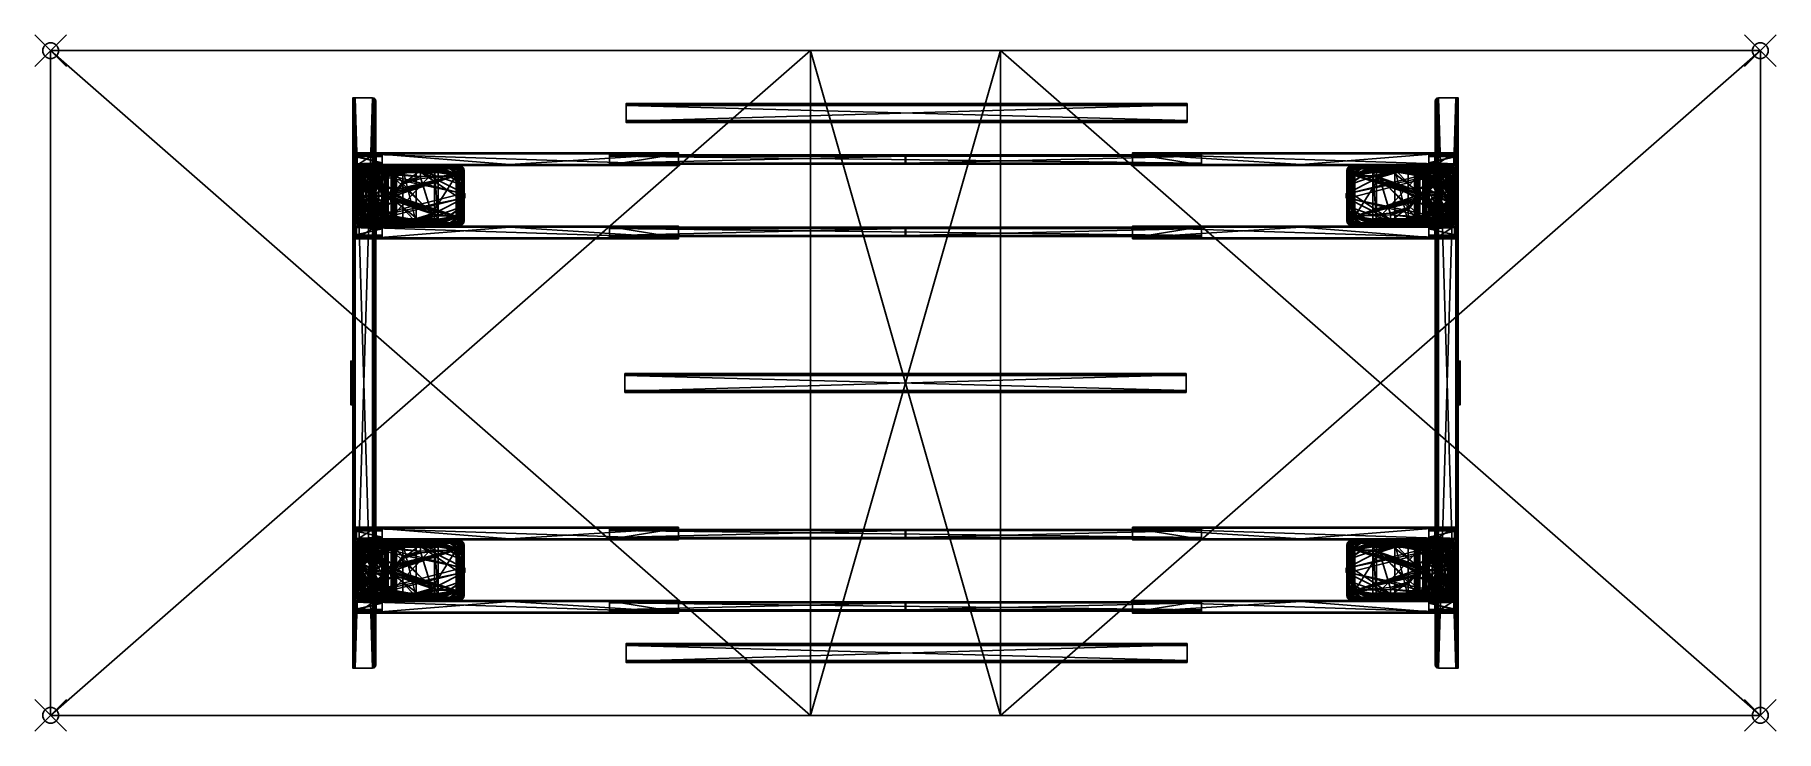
# Model space of a CAD drawing. Extents: x -1 to 109, y -43 to 1.
import ezdxf

# ---------------------------------------------------------------- set-up
doc = ezdxf.new("R2010")
doc.units = 0
doc.header["$LTSCALE"] = 2
doc.header["$PDMODE"] = 35
for name, color, linetype in [('AFUTL-3-EDLM', 16, 'Continuous'), ('AFUTL-3-GDPT', 4, 'Continuous'), ('AFUTL-3-LGPT', 4, 'Continuous'), ('AFUTL-3-MSBK', 19, 'Continuous'), ('AFUTL-3-MSWT', 7, 'Continuous'), ('AFUTL-3-SUPT', 4, 'Continuous'), ('AFUTL-3-TPLM', 15, 'Continuous'), ('AFUTL-3-TPLM2', 15, 'Continuous'), ('AFUTL-P', 2, 'Continuous')]:
    doc.layers.add(name, color=color, linetype=linetype)

msp = doc.modelspace()

# ---------------------------------------------------------------- linework, layer by layer
at = {"layer": 'AFUTL-P'}
for p in [(0, 0), (108, 0), (0, -42), (108, -42)]:
    msp.add_point(p, dxfattribs=at)

# ---------------------------------------------------------------- meshes
at = {"layer": 'AFUTL-3-EDLM'}
mesh = msp.add_polyface(dxfattribs=at)
corners = [(48, -42, 28.08), (48, 0, 28.08), (48, -42, 29.08), (48, 0, 29.08), (0, -42, 28.08), (0, -42, 29.08), (0, 0, 28.08), (0, 0, 29.08), (60, 0, 28.08), (60, -42, 28.08), (60, 0, 29.08), (60, -42, 29.08), (108, 0, 28.08), (108, 0, 29.08), (108, -42, 28.08), (108, -42, 29.08)]
mesh.append_faces([[corners[k] for k in face] for face in [(5, 0, 2, 2), (3, 6, 7, 7), (7, 4, 5, 5), (13, 8, 10, 10), (11, 14, 15, 15), (15, 12, 13, 13), (2, 9, 11, 11), (10, 1, 3, 3)]], dxfattribs={"vtx0": -1})
mesh.append_faces([[corners[k] for k in face] for face in [(0, 1, 2, 2), (8, 9, 10, 10), (9, 8, 11, 11), (1, 0, 3, 3)]], dxfattribs={"vtx0": -1, "vtx1": -1})
mesh.append_faces([[corners[k] for k in face] for face in [(2, 1, 3, 3), (10, 9, 11, 11), (11, 8, 10, 10), (3, 0, 2, 2)]], dxfattribs={"vtx0": -1, "vtx3": -1})
mesh.append_faces([[corners[k] for k in face] for face in [(4, 0, 5, 5), (1, 6, 3, 3), (6, 4, 7, 7), (12, 8, 13, 13), (9, 14, 11, 11), (14, 12, 15, 15), (0, 9, 2, 2), (8, 1, 10, 10)]], dxfattribs={"vtx1": -1})
at = {"layer": 'AFUTL-3-GDPT'}
mesh = msp.add_polyface(dxfattribs=at)
corners = [(19.4, -9.17, 0.26), (19.4, -9.17, 0.27), (19.52, -8.7, 0.26), (19.53, -8.7, 0.27), (19.87, -8.35, 0.26), (19.87, -8.35, 0.27), (19.77, -8.84, 0.5), (20, -8.58, 0.49), (19.75, -8.83, 0.49), (19.68, -9.17, 0.5), (19.66, -9.17, 0.49), (19.96, -8.5, 0.41), (19.67, -8.78, 0.41), (19.57, -9.17, 0.41), (19.94, -8.48, 0.4), (19.65, -8.77, 0.4), (19.55, -9.17, 0.4), (19.87, -8.35, 0.23), (19.87, -8.35, 0.22), (19.52, -8.7, 0.23), (19.53, -8.7, 0.22), (19.4, -9.17, 0.23), (19.4, -9.17, 0.22), (19.43, -9.17, 0.2), (19.41, -9.17, 0.2), (19.55, -8.71, 0.2), (19.54, -8.7, 0.2), (19.88, -8.38, 0.2), (19.88, -8.36, 0.2), (19.91, -8.43, 0.04), (19.91, -8.43, 0.02), (19.6, -8.74, 0.04), (19.6, -8.74, 0.02), (19.48, -9.17, 0.04), (19.49, -9.17, 0.02), (19.53, -9.17, 0), (19.51, -9.17, 0.01), (19.64, -8.77, 0), (19.62, -8.75, 0.01), (19.94, -8.47, 0), (19.92, -8.45, 0.01), (19.44, -9.17, 0.2), (19.56, -8.72, 0.2), (19.89, -8.39, 0.2), (19.94, -9.87, 0)]
mesh.append_faces([[corners[k] for k in face] for face in [(2, 1, 3, 3), (4, 3, 5, 5), (6, 7, 8, 8), (9, 8, 10, 10), (8, 11, 12, 12), (10, 12, 13, 13), (15, 5, 3, 3), (16, 3, 1, 1), (19, 18, 20, 20), (21, 20, 22, 22), (25, 24, 26, 26), (27, 26, 28, 28), (20, 28, 26, 26), (22, 26, 24, 24), (2, 17, 19, 19), (0, 19, 21, 21), (31, 30, 32, 32), (33, 32, 34, 34), (37, 36, 38, 38), (32, 40, 38, 38), (34, 38, 36, 36), (31, 41, 42, 42), (29, 42, 43, 43), (11, 15, 12, 12), (12, 16, 13, 13)]], dxfattribs={"vtx0": -1})
mesh.append_faces([[corners[k] for k in face] for face in [(41, 25, 42, 42), (39, 44, 37, 37)]], dxfattribs={"vtx0": -1, "vtx1": -1})
mesh.append_faces([[corners[k] for k in face] for face in [(27, 43, 42, 42), (41, 23, 25, 25), (42, 25, 27, 27)]], dxfattribs={"vtx0": -1, "vtx3": -1})
mesh.append_faces([[corners[k] for k in face] for face in [(0, 1, 2, 2), (2, 3, 4, 4), (6, 8, 9, 9), (8, 12, 10, 10), (14, 5, 15, 15), (15, 3, 16, 16), (17, 18, 19, 19), (19, 20, 21, 21), (23, 24, 25, 25), (25, 26, 27, 27), (18, 28, 20, 20), (20, 26, 22, 22), (4, 17, 2, 2), (2, 19, 0, 0), (29, 30, 31, 31), (31, 32, 33, 33), (35, 36, 37, 37), (37, 38, 39, 39), (30, 40, 32, 32), (32, 38, 34, 34), (33, 41, 31, 31), (31, 42, 29, 29)]], dxfattribs={"vtx1": -1})
mesh.append_faces([[corners[k] for k in face] for face in [(11, 14, 15, 15), (12, 15, 16, 16)]], dxfattribs={"vtx3": -1})
mesh = msp.add_polyface(dxfattribs=at)
corners = [(19.52, -9.64, 0.26), (19.53, -9.64, 0.27), (19.4, -9.17, 0.26), (19.4, -9.17, 0.27), (19.68, -9.17, 0.5), (19.66, -9.17, 0.49), (19.77, -9.5, 0.5), (19.75, -9.51, 0.49), (20.01, -9.74, 0.5), (19.57, -9.17, 0.41), (19.67, -9.55, 0.41), (20, -9.76, 0.49), (19.55, -9.17, 0.4), (19.65, -9.57, 0.4), (19.4, -9.17, 0.23), (19.4, -9.17, 0.22), (19.52, -9.64, 0.23), (19.53, -9.64, 0.22), (19.55, -9.63, 0.2), (19.54, -9.63, 0.2), (19.43, -9.17, 0.2), (19.41, -9.17, 0.2), (19.48, -9.17, 0.04), (19.49, -9.17, 0.02), (19.6, -9.6, 0.04), (19.6, -9.59, 0.02), (19.64, -9.57, 0), (19.92, -9.89, 0.01), (19.62, -9.59, 0.01), (19.53, -9.17, 0), (19.51, -9.17, 0.01), (19.56, -9.62, 0.2), (19.44, -9.17, 0.2), (20.22, -9.17, 1.08), (20.19, -9.17, 1.05), (20.23, -9.23, 1.08), (20.21, -9.25, 1.05), (20.28, -9.28, 1.08), (20.26, -9.3, 1.05), (20.34, -9.29, 1.08), (20.34, -9.32, 1.05), (20.19, -9.17, 0.5), (20.21, -9.25, 0.5), (20.26, -9.3, 0.5), (20.34, -9.32, 0.5), (20.34, -9.83, 0.5), (19.94, -8.47, 0), (20.34, -9.98, 0), (19.94, -9.87, 0), (19.64, -8.77, 0), (20.34, -9.04, 1.08), (20.28, -9.06, 1.08), (20.23, -9.11, 1.08)]
mesh.append_faces([[corners[k] for k in face] for face in [(2, 1, 3, 3), (6, 5, 7, 7), (7, 9, 10, 10), (13, 3, 1, 1), (16, 15, 17, 17), (20, 19, 21, 21), (17, 21, 19, 19), (0, 14, 16, 16), (24, 23, 25, 25), (26, 27, 28, 28), (29, 28, 30, 30), (25, 30, 28, 28), (22, 31, 32, 32), (10, 12, 13, 13), (35, 34, 36, 36), (37, 36, 38, 38), (39, 38, 40, 40), (36, 41, 42, 42), (38, 42, 43, 43), (40, 43, 44, 44), (49, 26, 29, 29), (35, 52, 33, 33)]], dxfattribs={"vtx0": -1})
mesh.append_faces([[corners[k] for k in face] for face in [(31, 18, 32, 32), (41, 4, 42, 42), (42, 6, 43, 43), (43, 8, 44, 44), (37, 51, 35, 35)]], dxfattribs={"vtx0": -1, "vtx1": -1})
mesh.append_faces([[corners[k] for k in face] for face in [(32, 18, 20, 20), (42, 4, 6, 6), (43, 6, 8, 8), (46, 47, 48, 48), (49, 48, 26, 26), (50, 37, 39, 39)]], dxfattribs={"vtx0": -1, "vtx3": -1})
mesh.append_faces([[corners[k] for k in face] for face in [(0, 1, 2, 2), (4, 5, 6, 6), (6, 7, 8, 8), (5, 9, 7, 7), (7, 10, 11, 11), (12, 3, 13, 13), (14, 15, 16, 16), (18, 19, 20, 20), (15, 21, 17, 17), (2, 14, 0, 0), (22, 23, 24, 24), (26, 28, 29, 29), (23, 30, 25, 25), (24, 31, 22, 22), (9, 12, 10, 10), (33, 34, 35, 35), (35, 36, 37, 37), (37, 38, 39, 39), (34, 41, 36, 36), (36, 42, 38, 38), (38, 43, 40, 40)]], dxfattribs={"vtx1": -1})
mesh.append_faces([[corners[k] for k in face] for face in [(8, 45, 44, 44)]], dxfattribs={"vtx1": -1, "vtx3": -1})
mesh = msp.add_polyface(dxfattribs=at)
corners = [(19.87, -8.35, 0.26), (19.87, -8.35, 0.27), (20.34, -8.22, 0.26), (20.34, -8.23, 0.27), (20.34, -8.51, 0.5), (20.34, -8.49, 0.49), (20.01, -8.6, 0.5), (20, -8.58, 0.49), (19.77, -8.84, 0.5), (20.34, -8.4, 0.41), (20.34, -8.39, 0.4), (19.96, -8.5, 0.41), (19.75, -8.83, 0.49), (20.34, -8.38, 0.4), (19.94, -8.48, 0.4), (20.34, -8.22, 0.23), (20.34, -8.23, 0.22), (19.87, -8.35, 0.23), (19.87, -8.35, 0.22), (19.88, -8.38, 0.2), (19.88, -8.36, 0.2), (20.34, -8.25, 0.2), (20.34, -8.24, 0.2), (20.34, -8.31, 0.04), (20.34, -8.32, 0.02), (19.91, -8.43, 0.04), (19.91, -8.43, 0.02), (19.94, -8.47, 0), (19.92, -8.45, 0.01), (20.34, -8.36, 0), (20.34, -8.34, 0.01), (19.62, -8.75, 0.01), (19.89, -8.39, 0.2), (20.34, -8.27, 0.2), (20.34, -9.04, 1.08), (20.42, -9.04, 1.05), (20.34, -9.01, 1.05), (20.28, -9.06, 1.08), (20.26, -9.04, 1.05), (20.23, -9.11, 1.08), (20.21, -9.09, 1.05), (20.22, -9.17, 1.08), (20.19, -9.17, 1.05), (20.42, -9.04, 0.5), (20.34, -9.01, 0.5), (20.26, -9.04, 0.5), (20.21, -9.09, 0.5), (20.19, -9.17, 0.5), (19.68, -9.17, 0.5), (20.34, -9.98, 0), (20.28, -9.28, 1.08), (20.23, -9.23, 1.08)]
mesh.append_faces([[corners[k] for k in face] for face in [(9, 10, 11, 11), (10, 13, 14, 14), (10, 14, 11, 11)]])
mesh.append_faces([[corners[k] for k in face] for face in [(2, 1, 3, 3), (6, 5, 7, 7), (7, 9, 11, 11), (14, 3, 1, 1), (17, 16, 18, 18), (21, 20, 22, 22), (18, 22, 20, 20), (0, 15, 17, 17), (25, 24, 26, 26), (29, 28, 30, 30), (27, 31, 28, 28), (26, 30, 28, 28), (23, 32, 33, 33), (34, 35, 36, 36), (37, 36, 38, 38), (39, 38, 40, 40), (41, 40, 42, 42), (36, 43, 44, 44), (38, 44, 45, 45), (40, 45, 46, 46), (42, 46, 47, 47)]], dxfattribs={"vtx0": -1})
mesh.append_faces([[corners[k] for k in face] for face in [(21, 33, 19, 19), (44, 6, 45, 45), (45, 8, 46, 46), (46, 48, 47, 47), (29, 49, 27, 27), (37, 50, 34, 34)]], dxfattribs={"vtx0": -1, "vtx1": -1})
mesh.append_faces([[corners[k] for k in face] for face in [(19, 33, 32, 32), (44, 4, 6, 6), (45, 6, 8, 8), (46, 8, 48, 48), (51, 37, 39, 39)]], dxfattribs={"vtx0": -1, "vtx3": -1})
mesh.append_faces([[corners[k] for k in face] for face in [(0, 1, 2, 2), (4, 5, 6, 6), (6, 7, 8, 8), (5, 9, 7, 7), (7, 11, 12, 12), (13, 3, 14, 14), (15, 16, 17, 17), (19, 20, 21, 21), (16, 22, 18, 18), (2, 15, 0, 0), (23, 24, 25, 25), (27, 28, 29, 29), (24, 30, 26, 26), (25, 32, 23, 23), (34, 36, 37, 37), (37, 38, 39, 39), (39, 40, 41, 41), (36, 44, 38, 38), (38, 45, 40, 40), (40, 46, 42, 42)]], dxfattribs={"vtx1": -1})
mesh = msp.add_polyface(dxfattribs=at)
corners = [(20.34, -8.22, 0.26), (20.34, -8.23, 0.27), (20.81, -8.35, 0.26), (20.81, -8.35, 0.27), (21.16, -8.7, 0.26), (21.16, -8.7, 0.27), (20.67, -8.6, 0.5), (20.93, -8.83, 0.49), (20.68, -8.58, 0.49), (20.34, -8.51, 0.5), (20.34, -8.49, 0.49), (21.01, -8.78, 0.41), (21.02, -8.78, 0.4), (20.73, -8.5, 0.41), (20.73, -8.49, 0.4), (20.34, -8.4, 0.41), (20.34, -8.39, 0.4), (20.34, -8.38, 0.4), (20.81, -8.35, 0.23), (20.81, -8.35, 0.22), (20.34, -8.22, 0.23), (20.34, -8.23, 0.22), (21.16, -8.7, 0.23), (21.16, -8.7, 0.22), (20.34, -8.25, 0.2), (20.34, -8.24, 0.2), (20.8, -8.38, 0.2), (20.81, -8.36, 0.2), (21.13, -8.71, 0.2), (21.15, -8.7, 0.2), (20.77, -8.43, 0.04), (20.77, -8.43, 0.02), (20.34, -8.31, 0.04), (20.34, -8.32, 0.02), (21.08, -8.74, 0.04), (21.08, -8.74, 0.02), (20.34, -8.36, 0), (20.34, -8.34, 0.01), (20.74, -8.47, 0), (20.76, -8.45, 0.01), (21.04, -8.77, 0), (21.06, -8.75, 0.01), (20.34, -8.27, 0.2), (20.79, -8.39, 0.2), (21.12, -8.72, 0.2), (20.34, -9.01, 0.5)]
mesh.append_faces([[corners[k] for k in face] for face in [(13, 14, 15, 15), (15, 14, 16, 16), (14, 3, 17, 17), (17, 3, 1, 1), (16, 14, 17, 17)]])
mesh.append_faces([[corners[k] for k in face] for face in [(2, 1, 3, 3), (4, 3, 5, 5), (6, 7, 8, 8), (9, 8, 10, 10), (13, 12, 14, 14), (8, 11, 13, 13), (10, 13, 15, 15), (14, 5, 3, 3), (20, 19, 21, 21), (18, 23, 19, 19), (26, 25, 27, 27), (28, 27, 29, 29), (19, 29, 27, 27), (21, 27, 25, 25), (2, 22, 18, 18), (0, 18, 20, 20), (32, 31, 33, 33), (30, 35, 31, 31), (38, 37, 39, 39), (31, 41, 39, 39), (33, 39, 37, 37), (30, 42, 43, 43), (34, 43, 44, 44)]], dxfattribs={"vtx0": -1})
mesh.append_faces([[corners[k] for k in face] for face in [(26, 43, 24, 24), (43, 26, 44, 44)]], dxfattribs={"vtx0": -1, "vtx1": -1})
mesh.append_faces([[corners[k] for k in face] for face in [(24, 43, 42, 42), (44, 26, 28, 28), (45, 6, 9, 9)]], dxfattribs={"vtx0": -1, "vtx3": -1})
mesh.append_faces([[corners[k] for k in face] for face in [(0, 1, 2, 2), (2, 3, 4, 4), (6, 8, 9, 9), (11, 12, 13, 13), (8, 13, 10, 10), (12, 5, 14, 14), (18, 19, 20, 20), (22, 23, 18, 18), (24, 25, 26, 26), (26, 27, 28, 28), (23, 29, 19, 19), (19, 27, 21, 21), (4, 22, 2, 2), (2, 18, 0, 0), (30, 31, 32, 32), (34, 35, 30, 30), (36, 37, 38, 38), (38, 39, 40, 40), (35, 41, 31, 31), (31, 39, 33, 33), (32, 42, 30, 30), (30, 43, 34, 34)]], dxfattribs={"vtx1": -1})
mesh = msp.add_polyface(dxfattribs=at)
corners = [(21.29, -9.17, 0.26), (21.28, -9.17, 0.27), (21.16, -9.64, 0.26), (21.16, -9.64, 0.27), (20.67, -9.74, 0.5), (20.68, -9.76, 0.49), (20.91, -9.5, 0.5), (20.93, -9.51, 0.49), (21, -9.17, 0.5), (21.02, -9.17, 0.49), (21.01, -9.55, 0.41), (20.73, -9.85, 0.4), (21.02, -9.56, 0.4), (21.11, -9.17, 0.41), (21.12, -9.17, 0.4), (20.73, -9.84, 0.41), (21.03, -9.57, 0.4), (21.13, -9.17, 0.4), (21.16, -9.64, 0.23), (21.16, -9.64, 0.22), (21.29, -9.17, 0.23), (21.28, -9.17, 0.22), (21.26, -9.17, 0.2), (21.27, -9.17, 0.2), (21.13, -9.63, 0.2), (21.15, -9.63, 0.2), (21.08, -9.6, 0.04), (21.08, -9.59, 0.02), (21.2, -9.17, 0.04), (21.19, -9.17, 0.02), (21.15, -9.17, 0), (21.17, -9.17, 0.01), (21.04, -9.57, 0), (21.06, -9.59, 0.01), (21.24, -9.17, 0.2), (21.12, -9.62, 0.2), (20.34, -9.29, 1.08), (20.34, -9.32, 1.05), (20.4, -9.28, 1.08), (20.42, -9.3, 1.05), (20.45, -9.23, 1.08), (20.47, -9.25, 1.05), (20.47, -9.17, 1.08), (20.5, -9.17, 1.05), (20.34, -9.32, 0.5), (20.42, -9.3, 0.5), (20.47, -9.25, 0.5), (20.5, -9.17, 0.5), (20.34, -8.36, 0), (20.74, -9.87, 0), (20.34, -9.98, 0), (20.74, -8.47, 0), (20.4, -9.06, 1.08), (20.45, -9.11, 1.08)]
mesh.append_faces([[corners[k] for k in face] for face in [(10, 11, 12, 12), (11, 16, 12, 12)]])
mesh.append_faces([[corners[k] for k in face] for face in [(2, 1, 3, 3), (6, 5, 7, 7), (8, 7, 9, 9), (13, 12, 14, 14), (7, 15, 10, 10), (9, 10, 13, 13), (17, 3, 1, 1), (20, 19, 21, 21), (24, 23, 25, 25), (21, 25, 23, 23), (0, 18, 20, 20), (28, 27, 29, 29), (32, 31, 33, 33), (29, 33, 31, 31), (26, 34, 35, 35), (12, 17, 14, 14), (38, 37, 39, 39), (40, 39, 41, 41), (42, 41, 43, 43), (39, 44, 45, 45), (41, 45, 46, 46), (43, 46, 47, 47)]], dxfattribs={"vtx0": -1})
mesh.append_faces([[corners[k] for k in face] for face in [(34, 24, 35, 35), (44, 4, 45, 45), (45, 6, 46, 46), (49, 51, 32, 32)]], dxfattribs={"vtx0": -1, "vtx1": -1})
mesh.append_faces([[corners[k] for k in face] for face in [(34, 22, 24, 24), (45, 4, 6, 6), (46, 6, 8, 8), (48, 49, 50, 50), (52, 36, 38, 38), (53, 38, 40, 40)]], dxfattribs={"vtx0": -1, "vtx3": -1})
mesh.append_faces([[corners[k] for k in face] for face in [(0, 1, 2, 2), (4, 5, 6, 6), (6, 7, 8, 8), (10, 12, 13, 13), (7, 10, 9, 9), (16, 3, 17, 17), (18, 19, 20, 20), (22, 23, 24, 24), (19, 25, 21, 21), (2, 18, 0, 0), (26, 27, 28, 28), (30, 31, 32, 32), (27, 33, 29, 29), (28, 34, 26, 26), (36, 37, 38, 38), (38, 39, 40, 40), (40, 41, 42, 42), (37, 44, 39, 39), (39, 45, 41, 41), (41, 46, 43, 43)]], dxfattribs={"vtx1": -1})
mesh.append_faces([[corners[k] for k in face] for face in [(12, 16, 17, 17)]], dxfattribs={"vtx3": -1})
mesh = msp.add_polyface(dxfattribs=at)
corners = [(21.16, -8.7, 0.26), (21.16, -8.7, 0.27), (21.29, -9.17, 0.26), (21.28, -9.17, 0.27), (21, -9.17, 0.5), (21.02, -9.17, 0.49), (20.91, -8.84, 0.5), (20.93, -8.83, 0.49), (20.67, -8.6, 0.5), (21.11, -9.17, 0.41), (21.12, -9.17, 0.4), (21.01, -8.78, 0.41), (21.02, -8.78, 0.4), (20.68, -8.58, 0.49), (21.13, -9.17, 0.4), (21.29, -9.17, 0.23), (21.28, -9.17, 0.22), (21.16, -8.7, 0.23), (21.16, -8.7, 0.22), (21.13, -8.71, 0.2), (21.15, -8.7, 0.2), (21.26, -9.17, 0.2), (21.27, -9.17, 0.2), (21.2, -9.17, 0.04), (21.19, -9.17, 0.02), (21.08, -8.74, 0.04), (21.08, -8.74, 0.02), (21.04, -8.77, 0), (20.76, -8.45, 0.01), (21.06, -8.75, 0.01), (21.15, -9.17, 0), (21.17, -9.17, 0.01), (21.12, -8.72, 0.2), (21.24, -9.17, 0.2), (20.4, -9.06, 1.08), (20.42, -9.04, 1.05), (20.34, -9.04, 1.08), (20.47, -9.17, 1.08), (20.5, -9.17, 1.05), (20.45, -9.11, 1.08), (20.47, -9.09, 1.05), (20.42, -9.04, 0.5), (20.34, -9.01, 1.05), (20.5, -9.17, 0.5), (20.47, -9.09, 0.5), (20.47, -9.25, 0.5), (20.34, -9.01, 0.5), (20.74, -8.47, 0), (20.74, -9.87, 0), (20.34, -8.36, 0), (21.04, -9.57, 0), (20.34, -9.29, 1.08), (20.4, -9.28, 1.08), (20.45, -9.23, 1.08)]
mesh.append_faces([[corners[k] for k in face] for face in [(9, 10, 11, 11), (11, 10, 12, 12), (14, 3, 12, 12), (12, 3, 1, 1), (10, 14, 12, 12)]])
mesh.append_faces([[corners[k] for k in face] for face in [(2, 1, 3, 3), (6, 5, 7, 7), (7, 9, 11, 11), (17, 16, 18, 18), (21, 20, 22, 22), (18, 22, 20, 20), (0, 15, 17, 17), (25, 24, 26, 26), (27, 28, 29, 29), (30, 29, 31, 31), (26, 31, 29, 29), (23, 32, 33, 33), (39, 38, 40, 40), (34, 40, 35, 35), (40, 43, 44, 44), (35, 44, 41, 41), (50, 27, 30, 30), (39, 53, 37, 37)]], dxfattribs={"vtx0": -1})
mesh.append_faces([[corners[k] for k in face] for face in [(32, 19, 33, 33), (45, 4, 43, 43), (43, 4, 44, 44), (44, 6, 41, 41), (41, 8, 46, 46), (47, 48, 49, 49), (36, 51, 34, 34), (34, 52, 39, 39)]], dxfattribs={"vtx0": -1, "vtx1": -1})
mesh.append_faces([[corners[k] for k in face] for face in [(33, 19, 21, 21), (44, 4, 6, 6), (41, 6, 8, 8), (50, 47, 27, 27)]], dxfattribs={"vtx0": -1, "vtx3": -1})
mesh.append_faces([[corners[k] for k in face] for face in [(0, 1, 2, 2), (4, 5, 6, 6), (6, 7, 8, 8), (5, 9, 7, 7), (7, 11, 13, 13), (15, 16, 17, 17), (19, 20, 21, 21), (16, 22, 18, 18), (2, 15, 0, 0), (23, 24, 25, 25), (27, 29, 30, 30), (24, 31, 26, 26), (25, 32, 23, 23), (34, 35, 36, 36), (37, 38, 39, 39), (39, 40, 34, 34), (35, 41, 42, 42), (38, 43, 40, 40), (40, 44, 35, 35)]], dxfattribs={"vtx1": -1})
mesh = msp.add_polyface(dxfattribs=at)
corners = [(86.72, -9.11, 0.26), (86.72, -9.11, 0.27), (86.87, -8.65, 0.26), (86.87, -8.65, 0.27), (87, -8.73, 0.4), (86.87, -9.12, 0.4), (86.87, -8.65, 0.23), (86.87, -8.65, 0.22), (86.72, -9.11, 0.23), (86.72, -9.11, 0.22), (86.75, -9.11, 0.2), (86.73, -9.11, 0.2), (86.9, -8.67, 0.2), (86.88, -8.66, 0.2), (86.94, -8.7, 0.04), (86.95, -8.7, 0.02), (86.8, -9.12, 0.04), (86.81, -9.12, 0.02), (86.85, -9.12, 0), (86.83, -9.12, 0.01), (86.98, -8.72, 0), (86.96, -8.71, 0.01), (86.76, -9.12, 0.2), (86.91, -8.67, 0.2), (87.36, -8.58, 0.5), (87.36, -8.56, 0.49), (87.11, -8.81, 0.5), (87.09, -8.8, 0.49), (87, -9.13, 0.5), (86.98, -9.13, 0.49), (87.02, -8.75, 0.41), (87.01, -8.74, 0.4), (86.89, -9.12, 0.41), (86.88, -9.12, 0.4), (87.31, -8.48, 0.41), (87.67, -9.04, 1.08), (87.67, -9.01, 1.05), (87.6, -9.06, 1.08), (87.59, -9.03, 1.05), (87.56, -9.1, 1.08), (87.53, -9.08, 1.05), (87.53, -9.16, 1.08), (87.5, -9.16, 1.05), (87.55, -9.23, 1.08), (87.67, -9.01, 0.5), (87.59, -9.03, 0.5), (87.53, -9.08, 0.5), (87.5, -9.16, 0.5), (87.7, -8.51, 0.5), (88.02, -9.89, 0), (87.3, -8.45, 0), (87.72, -9.28, 1.08), (87.65, -9.29, 1.08), (87.59, -9.27, 1.08)]
mesh.append_faces([[corners[k] for k in face] for face in [(2, 1, 3, 3), (5, 3, 1, 1), (8, 7, 9, 9), (12, 11, 13, 13), (9, 13, 11, 11), (0, 6, 8, 8), (16, 15, 17, 17), (20, 19, 21, 21), (17, 21, 19, 19), (14, 22, 23, 23), (26, 25, 27, 27), (28, 27, 29, 29), (32, 31, 33, 33), (27, 34, 30, 30), (29, 30, 32, 32), (31, 5, 33, 33), (37, 36, 38, 38), (39, 38, 40, 40), (41, 40, 42, 42), (38, 44, 45, 45), (40, 45, 46, 46), (42, 46, 47, 47)]], dxfattribs={"vtx0": -1})
mesh.append_faces([[corners[k] for k in face] for face in [(22, 12, 23, 23), (45, 26, 46, 46), (46, 28, 47, 47), (44, 48, 45, 45)]], dxfattribs={"vtx0": -1, "vtx1": -1})
mesh.append_faces([[corners[k] for k in face] for face in [(22, 10, 12, 12), (45, 24, 26, 26), (46, 26, 28, 28), (49, 20, 50, 50), (51, 35, 37, 37), (52, 37, 39, 39), (53, 39, 41, 41)]], dxfattribs={"vtx0": -1, "vtx3": -1})
mesh.append_faces([[corners[k] for k in face] for face in [(0, 1, 2, 2), (4, 3, 5, 5), (6, 7, 8, 8), (10, 11, 12, 12), (7, 13, 9, 9), (2, 6, 0, 0), (14, 15, 16, 16), (18, 19, 20, 20), (15, 21, 17, 17), (16, 22, 14, 14), (24, 25, 26, 26), (26, 27, 28, 28), (30, 31, 32, 32), (27, 30, 29, 29), (35, 36, 37, 37), (37, 38, 39, 39), (39, 40, 41, 41), (41, 42, 43, 43), (36, 44, 38, 38), (38, 45, 40, 40), (40, 46, 42, 42)]], dxfattribs={"vtx1": -1})
mesh.append_faces([[corners[k] for k in face] for face in [(48, 24, 45, 45)]], dxfattribs={"vtx1": -1, "vtx3": -1})
mesh.append_faces([[corners[k] for k in face] for face in [(31, 4, 5, 5)]], dxfattribs={"vtx3": -1})
mesh = msp.add_polyface(dxfattribs=at)
corners = [(87.14, -9.96, 0.26), (87.14, -9.95, 0.27), (86.81, -9.59, 0.26), (86.82, -9.59, 0.27), (86.72, -9.11, 0.26), (86.72, -9.11, 0.27), (86.87, -9.12, 0.4), (86.95, -9.52, 0.4), (87.22, -9.83, 0.4), (86.72, -9.11, 0.23), (86.72, -9.11, 0.22), (86.81, -9.59, 0.23), (86.82, -9.59, 0.22), (87.14, -9.96, 0.23), (87.14, -9.95, 0.22), (87.16, -9.93, 0.2), (87.15, -9.95, 0.2), (86.84, -9.58, 0.2), (86.83, -9.59, 0.2), (86.75, -9.11, 0.2), (86.73, -9.11, 0.2), (86.8, -9.12, 0.04), (86.81, -9.12, 0.02), (86.89, -9.55, 0.04), (86.9, -9.55, 0.02), (87.19, -9.88, 0.04), (87.19, -9.88, 0.02), (87.21, -9.84, 0), (87.2, -9.86, 0.01), (86.94, -9.53, 0), (86.91, -9.54, 0.01), (86.85, -9.12, 0), (86.83, -9.12, 0.01), (87.16, -9.92, 0.2), (86.85, -9.57, 0.2), (86.76, -9.12, 0.2), (87, -9.13, 0.5), (86.98, -9.13, 0.49), (87.07, -9.46, 0.5), (87.05, -9.47, 0.49), (86.89, -9.12, 0.41), (86.88, -9.12, 0.4), (86.97, -9.51, 0.41), (86.96, -9.52, 0.4), (87.24, -9.81, 0.41), (87.23, -9.82, 0.4), (86.98, -8.72, 0), (87.61, -9.98, 0)]
mesh.append_faces([[corners[k] for k in face] for face in [(2, 1, 3, 3), (4, 3, 5, 5), (7, 5, 3, 3), (8, 3, 1, 1), (11, 10, 12, 12), (13, 12, 14, 14), (17, 16, 18, 18), (19, 18, 20, 20), (12, 20, 18, 18), (14, 18, 16, 16), (2, 9, 11, 11), (0, 11, 13, 13), (23, 22, 24, 24), (25, 24, 26, 26), (29, 28, 30, 30), (31, 30, 32, 32), (24, 32, 30, 30), (26, 30, 28, 28), (23, 33, 34, 34), (21, 34, 35, 35), (38, 37, 39, 39), (42, 41, 43, 43), (39, 40, 42, 42), (41, 7, 43, 43), (31, 27, 29, 29)]], dxfattribs={"vtx0": -1})
mesh.append_faces([[corners[k] for k in face] for face in [(33, 15, 34, 34), (34, 19, 35, 35), (46, 47, 31, 31)]], dxfattribs={"vtx0": -1, "vtx1": -1})
mesh.append_faces([[corners[k] for k in face] for face in [(34, 15, 17, 17), (34, 17, 19, 19)]], dxfattribs={"vtx0": -1, "vtx3": -1})
mesh.append_faces([[corners[k] for k in face] for face in [(0, 1, 2, 2), (2, 3, 4, 4), (6, 5, 7, 7), (7, 3, 8, 8), (9, 10, 11, 11), (11, 12, 13, 13), (15, 16, 17, 17), (17, 18, 19, 19), (10, 20, 12, 12), (12, 18, 14, 14), (4, 9, 2, 2), (2, 11, 0, 0), (21, 22, 23, 23), (23, 24, 25, 25), (27, 28, 29, 29), (29, 30, 31, 31), (22, 32, 24, 24), (24, 30, 26, 26), (25, 33, 23, 23), (23, 34, 21, 21), (36, 37, 38, 38), (40, 41, 42, 42), (42, 43, 44, 44), (37, 40, 39, 39), (43, 7, 45, 45)]], dxfattribs={"vtx1": -1})
mesh.append_faces([[corners[k] for k in face] for face in [(41, 6, 7, 7)]], dxfattribs={"vtx3": -1})
mesh = msp.add_polyface(dxfattribs=at)
corners = [(86.87, -8.65, 0.26), (86.87, -8.65, 0.27), (87.24, -8.32, 0.26), (87.24, -8.33, 0.27), (87.72, -8.23, 0.26), (87.72, -8.23, 0.27), (87.71, -8.38, 0.4), (87.3, -8.46, 0.4), (87, -8.73, 0.4), (87.72, -8.23, 0.23), (87.72, -8.23, 0.22), (87.24, -8.32, 0.23), (87.24, -8.33, 0.22), (86.87, -8.65, 0.23), (86.87, -8.65, 0.22), (86.9, -8.67, 0.2), (86.88, -8.66, 0.2), (87.25, -8.35, 0.2), (87.24, -8.34, 0.2), (87.71, -8.26, 0.2), (87.71, -8.24, 0.2), (87.71, -8.31, 0.04), (87.71, -8.32, 0.02), (87.28, -8.4, 0.04), (87.28, -8.41, 0.02), (86.94, -8.7, 0.04), (86.95, -8.7, 0.02), (86.98, -8.72, 0), (86.96, -8.71, 0.01), (87.3, -8.45, 0), (87.29, -8.42, 0.01), (87.71, -8.36, 0), (87.71, -8.34, 0.01), (86.91, -8.67, 0.2), (87.26, -8.36, 0.2), (87.71, -8.27, 0.2), (87.7, -8.51, 0.5), (87.7, -8.49, 0.49), (87.36, -8.58, 0.5), (87.36, -8.56, 0.49), (87.71, -8.4, 0.41), (87.71, -8.39, 0.4), (87.31, -8.48, 0.41), (87.31, -8.47, 0.4), (87.02, -8.75, 0.41), (87.01, -8.74, 0.4), (87.09, -8.8, 0.49)]
mesh.append_faces([[corners[k] for k in face] for face in [(2, 1, 3, 3), (4, 3, 5, 5), (7, 5, 3, 3), (8, 3, 1, 1), (11, 10, 12, 12), (13, 12, 14, 14), (17, 16, 18, 18), (19, 18, 20, 20), (14, 18, 16, 16), (12, 20, 18, 18), (2, 9, 11, 11), (0, 11, 13, 13), (23, 22, 24, 24), (25, 24, 26, 26), (29, 28, 30, 30), (31, 30, 32, 32), (26, 30, 28, 28), (24, 32, 30, 30), (23, 33, 34, 34), (21, 34, 35, 35), (38, 37, 39, 39), (42, 41, 43, 43), (44, 43, 45, 45), (39, 40, 42, 42), (43, 8, 45, 45)]], dxfattribs={"vtx0": -1})
mesh.append_faces([[corners[k] for k in face] for face in [(33, 17, 34, 34), (34, 17, 35, 35)]], dxfattribs={"vtx0": -1, "vtx1": -1})
mesh.append_faces([[corners[k] for k in face] for face in [(33, 15, 17, 17), (35, 17, 19, 19)]], dxfattribs={"vtx0": -1, "vtx3": -1})
mesh.append_faces([[corners[k] for k in face] for face in [(0, 1, 2, 2), (2, 3, 4, 4), (6, 5, 7, 7), (7, 3, 8, 8), (9, 10, 11, 11), (11, 12, 13, 13), (15, 16, 17, 17), (17, 18, 19, 19), (12, 18, 14, 14), (10, 20, 12, 12), (4, 9, 2, 2), (2, 11, 0, 0), (21, 22, 23, 23), (23, 24, 25, 25), (27, 28, 29, 29), (29, 30, 31, 31), (24, 30, 26, 26), (22, 32, 24, 24), (25, 33, 23, 23), (23, 34, 21, 21), (36, 37, 38, 38), (40, 41, 42, 42), (42, 43, 44, 44), (37, 40, 39, 39), (39, 42, 46, 46), (41, 6, 43, 43)]], dxfattribs={"vtx1": -1})
mesh.append_faces([[corners[k] for k in face] for face in [(6, 7, 43, 43), (43, 7, 8, 8)]], dxfattribs={"vtx3": -1})
mesh = msp.add_polyface(dxfattribs=at)
corners = [(88.6, -9.23, 0.26), (88.6, -9.23, 0.27), (88.45, -9.69, 0.26), (88.44, -9.69, 0.27), (88.32, -9.61, 0.4), (88.45, -9.22, 0.4), (88.45, -9.69, 0.23), (88.44, -9.69, 0.22), (88.6, -9.23, 0.23), (88.6, -9.23, 0.22), (88.57, -9.22, 0.2), (88.59, -9.22, 0.2), (88.42, -9.67, 0.2), (88.44, -9.68, 0.2), (88.37, -9.64, 0.04), (88.37, -9.64, 0.02), (88.51, -9.22, 0.04), (88.51, -9.22, 0.02), (88.47, -9.22, 0), (88.49, -9.22, 0.01), (88.33, -9.61, 0), (88.35, -9.63, 0.01), (88.56, -9.22, 0.2), (88.41, -9.66, 0.2), (87.95, -9.76, 0.5), (87.96, -9.78, 0.49), (88.21, -9.53, 0.5), (88.23, -9.54, 0.49), (88.32, -9.21, 0.5), (88.34, -9.21, 0.49), (88.3, -9.59, 0.41), (88.01, -9.87, 0.4), (88.31, -9.6, 0.4), (88.43, -9.22, 0.41), (88.44, -9.22, 0.4), (88, -9.86, 0.41), (87.65, -9.29, 1.08), (87.65, -9.32, 1.05), (87.72, -9.28, 1.08), (87.73, -9.31, 1.05), (87.76, -9.24, 1.08), (87.79, -9.25, 1.05), (87.78, -9.18, 1.08), (87.81, -9.18, 1.05), (87.77, -9.11, 1.08), (87.65, -9.32, 0.5), (87.73, -9.31, 0.5), (87.79, -9.25, 0.5), (87.81, -9.18, 0.5), (87.62, -9.83, 0.5), (87.61, -9.98, 0), (86.98, -8.72, 0), (88.02, -9.89, 0), (87.3, -8.45, 0), (87.67, -9.04, 1.08), (87.73, -9.06, 1.08)]
mesh.append_faces([[corners[k] for k in face] for face in [(2, 1, 3, 3), (5, 3, 1, 1), (8, 7, 9, 9), (12, 11, 13, 13), (9, 13, 11, 11), (0, 6, 8, 8), (16, 15, 17, 17), (20, 19, 21, 21), (17, 21, 19, 19), (14, 22, 23, 23), (26, 25, 27, 27), (28, 27, 29, 29), (30, 31, 32, 32), (33, 32, 34, 34), (27, 35, 30, 30), (29, 30, 33, 33), (32, 5, 34, 34), (38, 37, 39, 39), (40, 39, 41, 41), (42, 41, 43, 43), (39, 45, 46, 46), (41, 46, 47, 47), (43, 47, 48, 48)]], dxfattribs={"vtx0": -1})
mesh.append_faces([[corners[k] for k in face] for face in [(45, 49, 46, 46), (46, 26, 47, 47), (47, 28, 48, 48), (50, 51, 52, 52), (52, 53, 20, 20), (40, 54, 38, 38)]], dxfattribs={"vtx0": -1, "vtx1": -1})
mesh.append_faces([[corners[k] for k in face] for face in [(12, 23, 22, 22), (22, 10, 12, 12), (46, 49, 24, 24), (46, 24, 26, 26), (47, 26, 28, 28), (55, 40, 42, 42)]], dxfattribs={"vtx0": -1, "vtx3": -1})
mesh.append_faces([[corners[k] for k in face] for face in [(0, 1, 2, 2), (4, 3, 5, 5), (6, 7, 8, 8), (10, 11, 12, 12), (7, 13, 9, 9), (2, 6, 0, 0), (14, 15, 16, 16), (18, 19, 20, 20), (15, 21, 17, 17), (16, 22, 14, 14), (24, 25, 26, 26), (26, 27, 28, 28), (30, 32, 33, 33), (27, 30, 29, 29), (36, 37, 38, 38), (38, 39, 40, 40), (40, 41, 42, 42), (42, 43, 44, 44), (37, 45, 39, 39), (39, 46, 41, 41), (41, 47, 43, 43)]], dxfattribs={"vtx1": -1})
mesh.append_faces([[corners[k] for k in face] for face in [(32, 4, 5, 5)]], dxfattribs={"vtx3": -1})
mesh = msp.add_polyface(dxfattribs=at)
corners = [(87.72, -8.23, 0.26), (87.72, -8.23, 0.27), (88.18, -8.38, 0.26), (88.18, -8.38, 0.27), (88.1, -8.51, 0.4), (87.71, -8.38, 0.4), (88.18, -8.38, 0.23), (88.18, -8.38, 0.22), (87.72, -8.23, 0.23), (87.72, -8.23, 0.22), (87.71, -8.26, 0.2), (87.71, -8.24, 0.2), (88.16, -8.41, 0.2), (88.17, -8.39, 0.2), (88.13, -8.45, 0.04), (88.13, -8.46, 0.02), (87.71, -8.31, 0.04), (87.71, -8.32, 0.02), (87.71, -8.36, 0), (87.71, -8.34, 0.01), (88.1, -8.49, 0), (88.12, -8.47, 0.01), (87.71, -8.27, 0.2), (88.15, -8.42, 0.2), (88.25, -8.87, 0.5), (88.27, -8.87, 0.49), (88.02, -8.62, 0.5), (88.03, -8.6, 0.49), (87.7, -8.51, 0.5), (87.7, -8.49, 0.49), (88.08, -8.53, 0.41), (88.36, -8.82, 0.4), (88.09, -8.52, 0.4), (87.71, -8.4, 0.41), (87.71, -8.39, 0.4), (88.35, -8.82, 0.41), (88.37, -8.81, 0.4), (87.77, -9.11, 1.08), (87.81, -9.18, 1.05), (87.8, -9.1, 1.05), (87.73, -9.06, 1.08), (87.74, -9.04, 1.05), (87.67, -9.04, 1.08), (87.67, -9.01, 1.05), (87.81, -9.18, 0.5), (87.8, -9.1, 0.5), (87.74, -9.04, 0.5), (87.67, -9.01, 0.5), (88.32, -9.21, 0.5), (88.33, -9.61, 0), (87.3, -8.45, 0), (88.47, -9.22, 0), (87.76, -9.24, 1.08), (87.78, -9.18, 1.08)]
mesh.append_faces([[corners[k] for k in face] for face in [(2, 1, 3, 3), (5, 3, 1, 1), (8, 7, 9, 9), (12, 11, 13, 13), (9, 13, 11, 11), (0, 6, 8, 8), (16, 15, 17, 17), (20, 19, 21, 21), (17, 21, 19, 19), (14, 22, 23, 23), (26, 25, 27, 27), (28, 27, 29, 29), (30, 31, 32, 32), (33, 32, 34, 34), (27, 35, 30, 30), (29, 30, 33, 33), (32, 36, 4, 4), (34, 4, 5, 5), (37, 38, 39, 39), (40, 39, 41, 41), (42, 41, 43, 43), (39, 44, 45, 45), (41, 45, 46, 46), (43, 46, 47, 47), (40, 53, 37, 37)]], dxfattribs={"vtx0": -1})
mesh.append_faces([[corners[k] for k in face] for face in [(22, 10, 23, 23), (44, 24, 45, 45), (45, 24, 46, 46), (46, 26, 47, 47), (42, 52, 40, 40)]], dxfattribs={"vtx0": -1, "vtx1": -1})
mesh.append_faces([[corners[k] for k in face] for face in [(23, 10, 12, 12), (44, 48, 24, 24), (46, 24, 26, 26), (47, 26, 28, 28), (49, 50, 18, 18), (51, 18, 20, 20)]], dxfattribs={"vtx0": -1, "vtx3": -1})
mesh.append_faces([[corners[k] for k in face] for face in [(0, 1, 2, 2), (4, 3, 5, 5), (6, 7, 8, 8), (10, 11, 12, 12), (7, 13, 9, 9), (2, 6, 0, 0), (14, 15, 16, 16), (18, 19, 20, 20), (15, 21, 17, 17), (16, 22, 14, 14), (24, 25, 26, 26), (26, 27, 28, 28), (30, 32, 33, 33), (27, 30, 29, 29), (32, 4, 34, 34), (37, 39, 40, 40), (40, 41, 42, 42), (38, 44, 39, 39), (39, 45, 41, 41), (41, 46, 43, 43)]], dxfattribs={"vtx1": -1})
mesh = msp.add_polyface(dxfattribs=at)
corners = [(88.18, -8.38, 0.26), (88.18, -8.38, 0.27), (88.5, -8.75, 0.26), (88.5, -8.75, 0.27), (88.6, -9.23, 0.26), (88.6, -9.23, 0.27), (88.45, -9.22, 0.4), (88.37, -8.81, 0.4), (88.1, -8.51, 0.4), (88.6, -9.23, 0.23), (88.6, -9.23, 0.22), (88.5, -8.75, 0.23), (88.5, -8.75, 0.22), (88.18, -8.38, 0.23), (88.18, -8.38, 0.22), (88.16, -8.41, 0.2), (88.17, -8.39, 0.2), (88.48, -8.76, 0.2), (88.49, -8.75, 0.2), (88.57, -9.22, 0.2), (88.59, -9.22, 0.2), (88.51, -9.22, 0.04), (88.51, -9.22, 0.02), (88.43, -8.79, 0.04), (88.42, -8.79, 0.02), (88.13, -8.45, 0.04), (88.13, -8.46, 0.02), (88.1, -8.49, 0), (88.12, -8.47, 0.01), (88.38, -8.81, 0), (88.4, -8.8, 0.01), (88.47, -9.22, 0), (88.49, -9.22, 0.01), (88.15, -8.42, 0.2), (88.46, -8.77, 0.2), (88.56, -9.22, 0.2), (88.32, -9.21, 0.5), (88.34, -9.21, 0.49), (88.25, -8.87, 0.5), (88.27, -8.87, 0.49), (88.43, -9.22, 0.41), (88.44, -9.22, 0.4), (88.35, -8.82, 0.41), (88.36, -8.82, 0.4), (88.08, -8.53, 0.41), (88.03, -8.6, 0.49), (88.09, -8.52, 0.4), (88.33, -9.61, 0), (87.71, -8.36, 0)]
mesh.append_faces([[corners[k] for k in face] for face in [(2, 1, 3, 3), (4, 3, 5, 5), (7, 5, 3, 3), (8, 3, 1, 1), (11, 10, 12, 12), (13, 12, 14, 14), (17, 16, 18, 18), (19, 18, 20, 20), (12, 20, 18, 18), (14, 18, 16, 16), (2, 9, 11, 11), (0, 11, 13, 13), (23, 22, 24, 24), (25, 24, 26, 26), (29, 28, 30, 30), (31, 30, 32, 32), (24, 32, 30, 30), (26, 30, 28, 28), (23, 33, 34, 34), (21, 34, 35, 35), (38, 37, 39, 39), (42, 41, 43, 43), (39, 40, 42, 42), (41, 7, 43, 43), (31, 27, 29, 29)]], dxfattribs={"vtx0": -1})
mesh.append_faces([[corners[k] for k in face] for face in [(33, 15, 34, 34), (34, 19, 35, 35), (47, 48, 31, 31)]], dxfattribs={"vtx0": -1, "vtx1": -1})
mesh.append_faces([[corners[k] for k in face] for face in [(34, 15, 17, 17), (34, 17, 19, 19)]], dxfattribs={"vtx0": -1, "vtx3": -1})
mesh.append_faces([[corners[k] for k in face] for face in [(0, 1, 2, 2), (2, 3, 4, 4), (6, 5, 7, 7), (7, 3, 8, 8), (9, 10, 11, 11), (11, 12, 13, 13), (15, 16, 17, 17), (17, 18, 19, 19), (10, 20, 12, 12), (12, 18, 14, 14), (4, 9, 2, 2), (2, 11, 0, 0), (21, 22, 23, 23), (23, 24, 25, 25), (27, 28, 29, 29), (29, 30, 31, 31), (22, 32, 24, 24), (24, 30, 26, 26), (25, 33, 23, 23), (23, 34, 21, 21), (36, 37, 38, 38), (40, 41, 42, 42), (42, 43, 44, 44), (37, 40, 39, 39), (39, 42, 45, 45), (43, 7, 46, 46)]], dxfattribs={"vtx1": -1})
mesh.append_faces([[corners[k] for k in face] for face in [(41, 6, 7, 7)]], dxfattribs={"vtx3": -1})
mesh = msp.add_polyface(dxfattribs=at)
corners = [(20.34, -10.11, 0.26), (20.34, -10.11, 0.27), (19.87, -9.99, 0.26), (19.87, -9.98, 0.27), (19.52, -9.64, 0.26), (19.53, -9.64, 0.27), (19.94, -9.86, 0.4), (20.34, -9.96, 0.4), (20.01, -9.74, 0.5), (20, -9.76, 0.49), (20.34, -9.83, 0.5), (20.34, -9.85, 0.49), (19.75, -9.51, 0.49), (20.34, -9.94, 0.41), (19.96, -9.84, 0.41), (20.34, -9.95, 0.4), (19.67, -9.55, 0.41), (19.65, -9.57, 0.4), (19.52, -9.64, 0.23), (19.53, -9.64, 0.22), (19.87, -9.99, 0.23), (19.87, -9.98, 0.22), (20.34, -10.11, 0.23), (20.34, -10.11, 0.22), (20.34, -10.08, 0.2), (20.34, -10.1, 0.2), (19.88, -9.96, 0.2), (19.88, -9.97, 0.2), (19.55, -9.63, 0.2), (19.54, -9.63, 0.2), (19.6, -9.6, 0.04), (19.6, -9.59, 0.02), (19.91, -9.91, 0.04), (19.91, -9.91, 0.02), (20.34, -10.03, 0.04), (20.34, -10.02, 0.02), (20.34, -9.98, 0), (20.34, -10, 0.01), (19.94, -9.87, 0), (19.92, -9.89, 0.01), (19.64, -9.57, 0), (19.62, -9.59, 0.01), (20.34, -10.07, 0.2), (19.89, -9.95, 0.2), (19.56, -9.62, 0.2)]
mesh.append_faces([[corners[k] for k in face] for face in [(13, 14, 15, 15), (6, 7, 15, 15), (14, 6, 15, 15)]])
mesh.append_faces([[corners[k] for k in face] for face in [(2, 1, 3, 3), (4, 3, 5, 5), (7, 3, 1, 1), (10, 9, 11, 11), (8, 12, 9, 9), (11, 14, 13, 13), (9, 16, 14, 14), (6, 5, 3, 3), (20, 19, 21, 21), (22, 21, 23, 23), (26, 25, 27, 27), (28, 27, 29, 29), (21, 29, 27, 27), (23, 27, 25, 25), (0, 20, 22, 22), (2, 18, 20, 20), (32, 31, 33, 33), (34, 33, 35, 35), (38, 37, 39, 39), (33, 41, 39, 39), (35, 39, 37, 37), (32, 42, 43, 43), (30, 43, 44, 44), (14, 17, 6, 6)]], dxfattribs={"vtx0": -1})
mesh.append_faces([[corners[k] for k in face] for face in [(42, 24, 43, 43), (43, 26, 44, 44)]], dxfattribs={"vtx0": -1, "vtx1": -1})
mesh.append_faces([[corners[k] for k in face] for face in [(43, 24, 26, 26), (44, 26, 28, 28)]], dxfattribs={"vtx0": -1, "vtx3": -1})
mesh.append_faces([[corners[k] for k in face] for face in [(0, 1, 2, 2), (2, 3, 4, 4), (6, 3, 7, 7), (8, 9, 10, 10), (9, 14, 11, 11), (17, 5, 6, 6), (18, 19, 20, 20), (20, 21, 22, 22), (24, 25, 26, 26), (26, 27, 28, 28), (19, 29, 21, 21), (21, 27, 23, 23), (2, 20, 0, 0), (4, 18, 2, 2), (30, 31, 32, 32), (32, 33, 34, 34), (36, 37, 38, 38), (38, 39, 40, 40), (31, 41, 33, 33), (33, 39, 35, 35), (34, 42, 32, 32), (32, 43, 30, 30), (16, 17, 14, 14)]], dxfattribs={"vtx1": -1})
mesh = msp.add_polyface(dxfattribs=at)
corners = [(20.81, -9.99, 0.26), (20.81, -9.98, 0.27), (20.34, -10.11, 0.26), (20.34, -10.11, 0.27), (21.16, -9.64, 0.26), (21.16, -9.64, 0.27), (20.34, -9.83, 0.5), (20.34, -9.85, 0.49), (20.67, -9.74, 0.5), (20.68, -9.76, 0.49), (20.34, -9.94, 0.41), (20.34, -9.95, 0.4), (20.73, -9.84, 0.41), (20.73, -9.85, 0.4), (21.01, -9.55, 0.41), (20.93, -9.51, 0.49), (20.34, -9.96, 0.4), (21.03, -9.57, 0.4), (20.34, -10.11, 0.23), (20.34, -10.11, 0.22), (20.81, -9.99, 0.23), (20.81, -9.98, 0.22), (21.16, -9.64, 0.23), (21.16, -9.64, 0.22), (21.13, -9.63, 0.2), (21.15, -9.63, 0.2), (20.8, -9.96, 0.2), (20.81, -9.97, 0.2), (20.34, -10.08, 0.2), (20.34, -10.1, 0.2), (20.34, -10.03, 0.04), (20.34, -10.02, 0.02), (20.77, -9.91, 0.04), (20.77, -9.91, 0.02), (21.08, -9.6, 0.04), (21.08, -9.59, 0.02), (21.04, -9.57, 0), (21.06, -9.59, 0.01), (20.74, -9.87, 0), (20.76, -9.89, 0.01), (20.34, -9.98, 0), (20.34, -10, 0.01), (21.12, -9.62, 0.2), (20.79, -9.95, 0.2), (20.34, -10.07, 0.2), (20.34, -9.32, 0.5)]
mesh.append_faces([[corners[k] for k in face] for face in [(10, 11, 12, 12), (12, 11, 13, 13), (12, 13, 14, 14), (16, 3, 13, 13), (13, 3, 1, 1), (13, 1, 17, 17), (17, 1, 5, 5), (11, 16, 13, 13)]])
mesh.append_faces([[corners[k] for k in face] for face in [(2, 1, 3, 3), (0, 5, 1, 1), (8, 7, 9, 9), (9, 10, 12, 12), (20, 19, 21, 21), (22, 21, 23, 23), (26, 25, 27, 27), (28, 27, 29, 29), (21, 29, 27, 27), (23, 27, 25, 25), (0, 18, 20, 20), (4, 20, 22, 22), (32, 31, 33, 33), (34, 33, 35, 35), (38, 37, 39, 39), (40, 39, 41, 41), (33, 41, 39, 39), (35, 39, 37, 37), (32, 42, 43, 43), (30, 43, 44, 44)]], dxfattribs={"vtx0": -1})
mesh.append_faces([[corners[k] for k in face] for face in [(42, 26, 43, 43), (43, 28, 44, 44)]], dxfattribs={"vtx0": -1, "vtx1": -1})
mesh.append_faces([[corners[k] for k in face] for face in [(42, 24, 26, 26), (43, 26, 28, 28), (45, 6, 8, 8)]], dxfattribs={"vtx0": -1, "vtx3": -1})
mesh.append_faces([[corners[k] for k in face] for face in [(0, 1, 2, 2), (4, 5, 0, 0), (6, 7, 8, 8), (7, 10, 9, 9), (9, 12, 15, 15), (18, 19, 20, 20), (20, 21, 22, 22), (24, 25, 26, 26), (26, 27, 28, 28), (19, 29, 21, 21), (21, 27, 23, 23), (2, 18, 0, 0), (0, 20, 4, 4), (30, 31, 32, 32), (32, 33, 34, 34), (36, 37, 38, 38), (38, 39, 40, 40), (31, 41, 33, 33), (33, 39, 35, 35), (34, 42, 32, 32), (32, 43, 30, 30)]], dxfattribs={"vtx1": -1})
mesh = msp.add_polyface(dxfattribs=at)
corners = [(87.6, -10.11, 0.26), (87.6, -10.11, 0.27), (87.14, -9.96, 0.26), (87.14, -9.95, 0.27), (87.22, -9.83, 0.4), (87.61, -9.96, 0.4), (87.14, -9.96, 0.23), (87.14, -9.95, 0.22), (87.6, -10.11, 0.23), (87.6, -10.11, 0.22), (87.6, -10.08, 0.2), (87.6, -10.1, 0.2), (87.16, -9.93, 0.2), (87.15, -9.95, 0.2), (87.19, -9.88, 0.04), (87.19, -9.88, 0.02), (87.61, -10.02, 0.04), (87.61, -10.02, 0.02), (87.61, -9.98, 0), (87.61, -10, 0.01), (87.21, -9.84, 0), (87.2, -9.86, 0.01), (87.61, -10.07, 0.2), (87.16, -9.92, 0.2), (87.07, -9.46, 0.5), (87.05, -9.47, 0.49), (87.3, -9.72, 0.5), (87.29, -9.74, 0.49), (87.62, -9.83, 0.5), (87.62, -9.85, 0.49), (87.24, -9.81, 0.41), (86.96, -9.52, 0.4), (87.23, -9.82, 0.4), (87.61, -9.94, 0.41), (87.61, -9.95, 0.4), (86.97, -9.51, 0.41), (86.95, -9.52, 0.4), (87.55, -9.23, 1.08), (87.5, -9.16, 1.05), (87.52, -9.24, 1.05), (87.59, -9.27, 1.08), (87.57, -9.3, 1.05), (87.65, -9.29, 1.08), (87.65, -9.32, 1.05), (87.5, -9.16, 0.5), (87.52, -9.24, 0.5), (87.57, -9.3, 0.5), (87.65, -9.32, 0.5), (87, -9.13, 0.5), (86.85, -9.12, 0), (87.72, -9.28, 1.08), (87.6, -9.06, 1.08), (87.56, -9.1, 1.08), (87.53, -9.16, 1.08)]
mesh.append_faces([[corners[k] for k in face] for face in [(2, 1, 3, 3), (5, 3, 1, 1), (8, 7, 9, 9), (12, 11, 13, 13), (9, 13, 11, 11), (0, 6, 8, 8), (16, 15, 17, 17), (20, 19, 21, 21), (17, 21, 19, 19), (14, 22, 23, 23), (26, 25, 27, 27), (28, 27, 29, 29), (30, 31, 32, 32), (33, 32, 34, 34), (27, 35, 30, 30), (29, 30, 33, 33), (32, 36, 4, 4), (34, 4, 5, 5), (37, 38, 39, 39), (40, 39, 41, 41), (42, 41, 43, 43), (39, 44, 45, 45), (41, 45, 46, 46), (43, 46, 47, 47), (40, 53, 37, 37)]], dxfattribs={"vtx0": -1})
mesh.append_faces([[corners[k] for k in face] for face in [(22, 10, 23, 23), (44, 24, 45, 45), (45, 24, 46, 46), (46, 26, 47, 47), (50, 51, 42, 42), (42, 52, 40, 40)]], dxfattribs={"vtx0": -1, "vtx1": -1})
mesh.append_faces([[corners[k] for k in face] for face in [(23, 10, 12, 12), (44, 48, 24, 24), (46, 24, 26, 26), (47, 26, 28, 28), (49, 18, 20, 20)]], dxfattribs={"vtx0": -1, "vtx3": -1})
mesh.append_faces([[corners[k] for k in face] for face in [(0, 1, 2, 2), (4, 3, 5, 5), (6, 7, 8, 8), (10, 11, 12, 12), (7, 13, 9, 9), (2, 6, 0, 0), (14, 15, 16, 16), (18, 19, 20, 20), (15, 21, 17, 17), (16, 22, 14, 14), (24, 25, 26, 26), (26, 27, 28, 28), (30, 32, 33, 33), (25, 35, 27, 27), (27, 30, 29, 29), (32, 4, 34, 34), (37, 39, 40, 40), (40, 41, 42, 42), (38, 44, 39, 39), (39, 45, 41, 41), (41, 46, 43, 43)]], dxfattribs={"vtx1": -1})
mesh = msp.add_polyface(dxfattribs=at)
corners = [(88.45, -9.69, 0.26), (88.44, -9.69, 0.27), (88.08, -10.01, 0.26), (88.08, -10.01, 0.27), (87.6, -10.11, 0.26), (87.6, -10.11, 0.27), (87.61, -9.96, 0.4), (88.01, -9.88, 0.4), (88.32, -9.61, 0.4), (87.6, -10.11, 0.23), (87.6, -10.11, 0.22), (88.08, -10.01, 0.23), (88.08, -10.01, 0.22), (88.45, -9.69, 0.23), (88.44, -9.69, 0.22), (88.42, -9.67, 0.2), (88.44, -9.68, 0.2), (88.07, -9.99, 0.2), (88.08, -10, 0.2), (87.6, -10.08, 0.2), (87.6, -10.1, 0.2), (87.61, -10.02, 0.04), (87.61, -10.02, 0.02), (88.04, -9.94, 0.04), (88.04, -9.93, 0.02), (88.37, -9.64, 0.04), (88.37, -9.64, 0.02), (88.33, -9.61, 0), (88.35, -9.63, 0.01), (88.02, -9.89, 0), (88.03, -9.91, 0.01), (87.61, -9.98, 0), (87.61, -10, 0.01), (88.41, -9.66, 0.2), (88.06, -9.97, 0.2), (87.61, -10.07, 0.2), (87.62, -9.83, 0.5), (87.62, -9.85, 0.49), (87.95, -9.76, 0.5), (87.96, -9.78, 0.49), (88, -9.86, 0.41), (88.01, -9.87, 0.4), (88.3, -9.59, 0.41), (87.61, -9.94, 0.41), (87.61, -9.95, 0.4), (88.23, -9.54, 0.49), (88.31, -9.6, 0.4)]
mesh.append_faces([[corners[k] for k in face] for face in [(2, 1, 3, 3), (4, 3, 5, 5), (7, 5, 3, 3), (8, 3, 1, 1), (11, 10, 12, 12), (13, 12, 14, 14), (17, 16, 18, 18), (19, 18, 20, 20), (12, 20, 18, 18), (14, 18, 16, 16), (2, 9, 11, 11), (0, 11, 13, 13), (23, 22, 24, 24), (25, 24, 26, 26), (29, 28, 30, 30), (31, 30, 32, 32), (24, 32, 30, 30), (26, 30, 28, 28), (23, 33, 34, 34), (21, 34, 35, 35), (38, 37, 39, 39), (40, 44, 41, 41), (39, 43, 40, 40), (41, 6, 7, 7), (41, 8, 46, 46)]], dxfattribs={"vtx0": -1})
mesh.append_faces([[corners[k] for k in face] for face in [(19, 35, 17, 17), (17, 34, 15, 15)]], dxfattribs={"vtx0": -1, "vtx1": -1})
mesh.append_faces([[corners[k] for k in face] for face in [(17, 35, 34, 34), (15, 34, 33, 33)]], dxfattribs={"vtx0": -1, "vtx3": -1})
mesh.append_faces([[corners[k] for k in face] for face in [(0, 1, 2, 2), (2, 3, 4, 4), (6, 5, 7, 7), (7, 3, 8, 8), (9, 10, 11, 11), (11, 12, 13, 13), (15, 16, 17, 17), (17, 18, 19, 19), (10, 20, 12, 12), (12, 18, 14, 14), (4, 9, 2, 2), (2, 11, 0, 0), (21, 22, 23, 23), (23, 24, 25, 25), (27, 28, 29, 29), (29, 30, 31, 31), (22, 32, 24, 24), (24, 30, 26, 26), (25, 33, 23, 23), (23, 34, 21, 21), (36, 37, 38, 38), (40, 41, 42, 42), (43, 44, 40, 40), (37, 43, 39, 39), (39, 40, 45, 45), (44, 6, 41, 41)]], dxfattribs={"vtx1": -1})
mesh.append_faces([[corners[k] for k in face] for face in [(41, 7, 8, 8)]], dxfattribs={"vtx3": -1})
mesh = msp.add_polyface(dxfattribs=at)
corners = [(19.55, -32.31, 0.26), (19.56, -32.31, 0.27), (19.92, -31.99, 0.26), (19.92, -31.99, 0.27), (20.4, -31.89, 0.26), (20.4, -31.89, 0.27), (20.39, -32.04, 0.4), (19.99, -32.12, 0.4), (19.68, -32.39, 0.4), (20.4, -31.89, 0.23), (20.4, -31.89, 0.22), (19.92, -31.99, 0.23), (19.92, -31.99, 0.22), (19.55, -32.31, 0.23), (19.56, -32.31, 0.22), (19.58, -32.33, 0.2), (19.56, -32.32, 0.2), (19.93, -32.01, 0.2), (19.92, -32, 0.2), (20.4, -31.92, 0.2), (20.4, -31.9, 0.2), (20.39, -31.98, 0.04), (20.39, -31.98, 0.02), (19.96, -32.06, 0.04), (19.96, -32.07, 0.02), (19.63, -32.36, 0.04), (19.63, -32.36, 0.02), (19.67, -32.39, 0), (19.65, -32.37, 0.01), (19.98, -32.11, 0), (19.97, -32.09, 0.01), (20.39, -32.02, 0), (20.39, -32, 0.01), (19.59, -32.34, 0.2), (19.94, -32.03, 0.2), (20.39, -31.93, 0.2), (20.38, -32.17, 0.5), (20.38, -32.15, 0.49), (20.05, -32.24, 0.5), (20.04, -32.22, 0.49), (20, -32.14, 0.41), (19.99, -32.13, 0.4), (19.7, -32.41, 0.41), (19.69, -32.4, 0.4), (20.39, -32.06, 0.41), (20.39, -32.05, 0.4), (19.77, -32.46, 0.49)]
mesh.append_faces([[corners[k] for k in face] for face in [(2, 1, 3, 3), (4, 3, 5, 5), (7, 5, 3, 3), (8, 3, 1, 1), (11, 10, 12, 12), (13, 12, 14, 14), (17, 16, 18, 18), (19, 18, 20, 20), (12, 20, 18, 18), (14, 18, 16, 16), (2, 9, 11, 11), (0, 11, 13, 13), (23, 22, 24, 24), (25, 24, 26, 26), (29, 28, 30, 30), (31, 30, 32, 32), (24, 32, 30, 30), (26, 30, 28, 28), (23, 33, 34, 34), (21, 34, 35, 35), (38, 37, 39, 39), (42, 41, 43, 43), (40, 45, 41, 41), (39, 44, 40, 40), (41, 6, 7, 7), (41, 8, 43, 43)]], dxfattribs={"vtx0": -1})
mesh.append_faces([[corners[k] for k in face] for face in [(19, 35, 17, 17), (17, 34, 15, 15)]], dxfattribs={"vtx0": -1, "vtx1": -1})
mesh.append_faces([[corners[k] for k in face] for face in [(17, 35, 34, 34), (15, 34, 33, 33)]], dxfattribs={"vtx0": -1, "vtx3": -1})
mesh.append_faces([[corners[k] for k in face] for face in [(0, 1, 2, 2), (2, 3, 4, 4), (6, 5, 7, 7), (7, 3, 8, 8), (9, 10, 11, 11), (11, 12, 13, 13), (15, 16, 17, 17), (17, 18, 19, 19), (10, 20, 12, 12), (12, 18, 14, 14), (4, 9, 2, 2), (2, 11, 0, 0), (21, 22, 23, 23), (23, 24, 25, 25), (27, 28, 29, 29), (29, 30, 31, 31), (22, 32, 24, 24), (24, 30, 26, 26), (25, 33, 23, 23), (23, 34, 21, 21), (36, 37, 38, 38), (40, 41, 42, 42), (44, 45, 40, 40), (37, 44, 39, 39), (39, 40, 46, 46), (45, 6, 41, 41)]], dxfattribs={"vtx1": -1})
mesh.append_faces([[corners[k] for k in face] for face in [(41, 7, 8, 8)]], dxfattribs={"vtx3": -1})
mesh = msp.add_polyface(dxfattribs=at)
corners = [(20.4, -31.89, 0.26), (20.4, -31.89, 0.27), (20.86, -32.04, 0.26), (20.86, -32.05, 0.27), (20.78, -32.17, 0.4), (20.39, -32.04, 0.4), (20.86, -32.04, 0.23), (20.86, -32.05, 0.22), (20.4, -31.89, 0.23), (20.4, -31.89, 0.22), (20.4, -31.92, 0.2), (20.4, -31.9, 0.2), (20.84, -32.07, 0.2), (20.85, -32.05, 0.2), (20.81, -32.12, 0.04), (20.81, -32.12, 0.02), (20.39, -31.98, 0.04), (20.39, -31.98, 0.02), (20.39, -32.02, 0), (20.39, -32, 0.01), (20.79, -32.16, 0), (20.8, -32.14, 0.01), (20.39, -31.93, 0.2), (20.84, -32.08, 0.2), (20.93, -32.54, 0.5), (20.95, -32.53, 0.49), (20.7, -32.28, 0.5), (20.71, -32.26, 0.49), (20.38, -32.17, 0.5), (20.38, -32.15, 0.49), (20.76, -32.19, 0.41), (21.04, -32.48, 0.4), (20.77, -32.18, 0.4), (20.39, -32.06, 0.41), (20.39, -32.05, 0.4), (21.03, -32.49, 0.41), (21.05, -32.48, 0.4), (20.45, -32.77, 1.08), (20.5, -32.84, 1.05), (20.48, -32.76, 1.05), (20.41, -32.73, 1.08), (20.43, -32.7, 1.05), (20.35, -32.71, 1.08), (20.35, -32.68, 1.05), (20.5, -32.84, 0.5), (20.48, -32.76, 0.5), (20.43, -32.7, 0.5), (20.35, -32.68, 0.5), (21, -32.87, 0.5), (21.15, -32.88, 0), (20.28, -32.72, 1.08), (20.4, -32.94, 1.08), (20.45, -32.9, 1.08), (20.47, -32.84, 1.08)]
mesh.append_faces([[corners[k] for k in face] for face in [(2, 1, 3, 3), (5, 3, 1, 1), (8, 7, 9, 9), (12, 11, 13, 13), (9, 13, 11, 11), (0, 6, 8, 8), (16, 15, 17, 17), (20, 19, 21, 21), (17, 21, 19, 19), (14, 22, 23, 23), (26, 25, 27, 27), (28, 27, 29, 29), (30, 31, 32, 32), (33, 32, 34, 34), (27, 35, 30, 30), (29, 30, 33, 33), (32, 36, 4, 4), (34, 4, 5, 5), (37, 38, 39, 39), (40, 39, 41, 41), (42, 41, 43, 43), (39, 44, 45, 45), (41, 45, 46, 46), (43, 46, 47, 47), (40, 53, 37, 37)]], dxfattribs={"vtx0": -1})
mesh.append_faces([[corners[k] for k in face] for face in [(22, 10, 23, 23), (44, 24, 45, 45), (45, 24, 46, 46), (46, 26, 47, 47), (50, 51, 42, 42), (42, 52, 40, 40)]], dxfattribs={"vtx0": -1, "vtx1": -1})
mesh.append_faces([[corners[k] for k in face] for face in [(23, 10, 12, 12), (44, 48, 24, 24), (46, 24, 26, 26), (47, 26, 28, 28), (49, 18, 20, 20)]], dxfattribs={"vtx0": -1, "vtx3": -1})
mesh.append_faces([[corners[k] for k in face] for face in [(0, 1, 2, 2), (4, 3, 5, 5), (6, 7, 8, 8), (10, 11, 12, 12), (7, 13, 9, 9), (2, 6, 0, 0), (14, 15, 16, 16), (18, 19, 20, 20), (15, 21, 17, 17), (16, 22, 14, 14), (24, 25, 26, 26), (26, 27, 28, 28), (30, 32, 33, 33), (27, 30, 29, 29), (32, 4, 34, 34), (37, 39, 40, 40), (40, 41, 42, 42), (38, 44, 39, 39), (39, 45, 41, 41), (41, 46, 43, 43)]], dxfattribs={"vtx1": -1})
mesh = msp.add_polyface(dxfattribs=at)
corners = [(87.19, -32.01, 0.26), (87.19, -32.02, 0.27), (87.66, -31.89, 0.26), (87.66, -31.89, 0.27), (86.84, -32.36, 0.26), (86.84, -32.36, 0.27), (87.66, -32.04, 0.4), (87.26, -32.14, 0.4), (86.97, -32.43, 0.4), (87.66, -31.89, 0.23), (87.66, -31.89, 0.22), (87.19, -32.01, 0.23), (87.19, -32.02, 0.22), (86.84, -32.36, 0.23), (86.84, -32.36, 0.22), (86.87, -32.37, 0.2), (86.85, -32.37, 0.2), (87.2, -32.04, 0.2), (87.19, -32.03, 0.2), (87.66, -31.92, 0.2), (87.66, -31.9, 0.2), (87.66, -31.97, 0.04), (87.66, -31.98, 0.02), (87.23, -32.09, 0.04), (87.23, -32.09, 0.02), (86.92, -32.4, 0.04), (86.92, -32.41, 0.02), (86.96, -32.43, 0), (86.94, -32.41, 0.01), (87.26, -32.13, 0), (87.24, -32.11, 0.01), (87.66, -32.02, 0), (87.66, -32, 0.01), (86.88, -32.38, 0.2), (87.21, -32.05, 0.2), (87.66, -31.93, 0.2), (87.66, -32.17, 0.5), (87.66, -32.15, 0.49), (87.33, -32.26, 0.5), (87.32, -32.24, 0.49), (87.66, -32.06, 0.41), (87.66, -32.06, 0.41), (87.27, -32.16, 0.41), (87.27, -32.16, 0.41), (86.99, -32.45, 0.41), (87.07, -32.49, 0.49), (86.99, -32.45, 0.41), (87.66, -32.68, 0.5)]
mesh.append_faces([[corners[k] for k in face] for face in [(2, 1, 3, 3), (0, 5, 1, 1), (7, 3, 1, 1), (8, 1, 5, 5), (11, 10, 12, 12), (13, 12, 14, 14), (17, 16, 18, 18), (19, 18, 20, 20), (12, 20, 18, 18), (14, 18, 16, 16), (0, 9, 11, 11), (4, 11, 13, 13), (23, 22, 24, 24), (25, 24, 26, 26), (29, 28, 30, 30), (31, 30, 32, 32), (24, 32, 30, 30), (26, 30, 28, 28), (23, 33, 34, 34), (21, 34, 35, 35), (38, 37, 39, 39), (42, 41, 43, 43), (39, 40, 42, 42), (41, 7, 43, 43), (43, 8, 46, 46)]], dxfattribs={"vtx0": -1})
mesh.append_faces([[corners[k] for k in face] for face in [(33, 17, 34, 34), (34, 19, 35, 35)]], dxfattribs={"vtx0": -1, "vtx1": -1})
mesh.append_faces([[corners[k] for k in face] for face in [(33, 15, 17, 17), (34, 17, 19, 19), (47, 36, 38, 38)]], dxfattribs={"vtx0": -1, "vtx3": -1})
mesh.append_faces([[corners[k] for k in face] for face in [(0, 1, 2, 2), (4, 5, 0, 0), (6, 3, 7, 7), (7, 1, 8, 8), (9, 10, 11, 11), (11, 12, 13, 13), (15, 16, 17, 17), (17, 18, 19, 19), (10, 20, 12, 12), (12, 18, 14, 14), (2, 9, 0, 0), (0, 11, 4, 4), (21, 22, 23, 23), (23, 24, 25, 25), (27, 28, 29, 29), (29, 30, 31, 31), (22, 32, 24, 24), (24, 30, 26, 26), (25, 33, 23, 23), (23, 34, 21, 21), (36, 37, 38, 38), (40, 41, 42, 42), (42, 43, 44, 44), (37, 40, 39, 39), (39, 42, 45, 45)]], dxfattribs={"vtx1": -1})
mesh.append_faces([[corners[k] for k in face] for face in [(41, 6, 7, 7), (43, 7, 8, 8)]], dxfattribs={"vtx3": -1})
mesh = msp.add_polyface(dxfattribs=at)
corners = [(87.66, -31.89, 0.26), (87.66, -31.89, 0.27), (88.13, -32.01, 0.26), (88.13, -32.02, 0.27), (88.48, -32.36, 0.26), (88.47, -32.36, 0.27), (88.06, -32.14, 0.4), (87.66, -32.04, 0.4), (88.35, -32.43, 0.4), (88.48, -32.36, 0.23), (88.47, -32.36, 0.22), (88.13, -32.01, 0.23), (88.13, -32.02, 0.22), (87.66, -31.89, 0.23), (87.66, -31.89, 0.22), (87.66, -31.92, 0.2), (87.66, -31.9, 0.2), (88.12, -32.04, 0.2), (88.12, -32.03, 0.2), (88.45, -32.37, 0.2), (88.46, -32.37, 0.2), (88.4, -32.4, 0.04), (88.4, -32.41, 0.02), (88.09, -32.09, 0.04), (88.09, -32.09, 0.02), (87.66, -31.97, 0.04), (87.66, -31.98, 0.02), (87.66, -32.02, 0), (87.66, -32, 0.01), (88.06, -32.13, 0), (88.08, -32.11, 0.01), (88.36, -32.43, 0), (88.38, -32.41, 0.01), (87.66, -31.93, 0.2), (88.11, -32.05, 0.2), (88.44, -32.38, 0.2), (87.99, -32.26, 0.5), (88, -32.24, 0.49), (87.66, -32.17, 0.5), (87.66, -32.15, 0.49), (88.25, -32.49, 0.49), (88.04, -32.16, 0.41), (88.05, -32.16, 0.41), (87.66, -32.06, 0.41), (87.66, -32.06, 0.41), (88.33, -32.45, 0.41), (88.33, -32.45, 0.41)]
mesh.append_faces([[corners[k] for k in face] for face in [(2, 1, 3, 3), (4, 3, 5, 5), (7, 3, 1, 1), (6, 5, 3, 3), (11, 10, 12, 12), (13, 12, 14, 14), (17, 16, 18, 18), (19, 18, 20, 20), (12, 20, 18, 18), (14, 18, 16, 16), (0, 11, 13, 13), (2, 9, 11, 11), (23, 22, 24, 24), (25, 24, 26, 26), (29, 28, 30, 30), (24, 32, 30, 30), (26, 30, 28, 28), (23, 33, 34, 34), (21, 34, 35, 35), (38, 37, 39, 39), (36, 40, 37, 37), (43, 42, 44, 44), (41, 46, 42, 42), (39, 41, 43, 43), (37, 45, 41, 41), (42, 8, 6, 6)]], dxfattribs={"vtx0": -1})
mesh.append_faces([[corners[k] for k in face] for face in [(33, 15, 34, 34), (34, 17, 35, 35)]], dxfattribs={"vtx0": -1, "vtx1": -1})
mesh.append_faces([[corners[k] for k in face] for face in [(34, 15, 17, 17), (35, 17, 19, 19)]], dxfattribs={"vtx0": -1, "vtx3": -1})
mesh.append_faces([[corners[k] for k in face] for face in [(0, 1, 2, 2), (2, 3, 4, 4), (6, 3, 7, 7), (8, 5, 6, 6), (9, 10, 11, 11), (11, 12, 13, 13), (15, 16, 17, 17), (17, 18, 19, 19), (10, 20, 12, 12), (12, 18, 14, 14), (2, 11, 0, 0), (4, 9, 2, 2), (21, 22, 23, 23), (23, 24, 25, 25), (27, 28, 29, 29), (29, 30, 31, 31), (22, 32, 24, 24), (24, 30, 26, 26), (25, 33, 23, 23), (23, 34, 21, 21), (36, 37, 38, 38), (41, 42, 43, 43), (45, 46, 41, 41), (37, 41, 39, 39), (46, 8, 42, 42), (42, 6, 44, 44)]], dxfattribs={"vtx1": -1})
mesh.append_faces([[corners[k] for k in face] for face in [(6, 7, 44, 44)]], dxfattribs={"vtx3": -1})
mesh = msp.add_polyface(dxfattribs=at)
corners = [(19.4, -32.77, 0.26), (19.4, -32.77, 0.27), (19.55, -32.31, 0.26), (19.56, -32.31, 0.27), (19.68, -32.39, 0.4), (19.55, -32.78, 0.4), (19.55, -32.31, 0.23), (19.56, -32.31, 0.22), (19.4, -32.77, 0.23), (19.4, -32.77, 0.22), (19.43, -32.78, 0.2), (19.41, -32.78, 0.2), (19.58, -32.33, 0.2), (19.56, -32.32, 0.2), (19.63, -32.36, 0.04), (19.63, -32.36, 0.02), (19.49, -32.78, 0.04), (19.49, -32.78, 0.02), (19.53, -32.78, 0), (19.51, -32.78, 0.01), (19.67, -32.39, 0), (19.65, -32.37, 0.01), (19.44, -32.78, 0.2), (19.59, -32.34, 0.2), (20.05, -32.24, 0.5), (20.04, -32.22, 0.49), (19.79, -32.47, 0.5), (19.77, -32.46, 0.49), (19.68, -32.79, 0.5), (19.66, -32.79, 0.49), (19.7, -32.41, 0.41), (19.69, -32.4, 0.4), (19.57, -32.78, 0.41), (19.56, -32.78, 0.4), (20, -32.14, 0.41), (20.35, -32.71, 1.08), (20.35, -32.68, 1.05), (20.28, -32.72, 1.08), (20.27, -32.69, 1.05), (20.24, -32.76, 1.08), (20.21, -32.75, 1.05), (20.22, -32.82, 1.08), (20.19, -32.82, 1.05), (20.23, -32.89, 1.08), (20.35, -32.68, 0.5), (20.27, -32.69, 0.5), (20.21, -32.75, 0.5), (20.19, -32.82, 0.5), (20.38, -32.17, 0.5), (20.39, -32.02, 0), (21.02, -33.28, 0), (19.98, -32.11, 0), (20.7, -33.55, 0), (20.33, -32.96, 1.08), (20.27, -32.94, 1.08)]
mesh.append_faces([[corners[k] for k in face] for face in [(2, 1, 3, 3), (5, 3, 1, 1), (8, 7, 9, 9), (12, 11, 13, 13), (9, 13, 11, 11), (0, 6, 8, 8), (16, 15, 17, 17), (20, 19, 21, 21), (17, 21, 19, 19), (14, 22, 23, 23), (26, 25, 27, 27), (28, 27, 29, 29), (32, 31, 33, 33), (27, 34, 30, 30), (29, 30, 32, 32), (31, 5, 33, 33), (37, 36, 38, 38), (39, 38, 40, 40), (41, 40, 42, 42), (38, 44, 45, 45), (40, 45, 46, 46), (42, 46, 47, 47)]], dxfattribs={"vtx0": -1})
mesh.append_faces([[corners[k] for k in face] for face in [(44, 48, 45, 45), (45, 26, 46, 46), (46, 28, 47, 47), (49, 50, 51, 51), (51, 52, 20, 20), (39, 53, 37, 37)]], dxfattribs={"vtx0": -1, "vtx1": -1})
mesh.append_faces([[corners[k] for k in face] for face in [(12, 23, 22, 22), (22, 10, 12, 12), (45, 48, 24, 24), (45, 24, 26, 26), (46, 26, 28, 28), (54, 39, 41, 41)]], dxfattribs={"vtx0": -1, "vtx3": -1})
mesh.append_faces([[corners[k] for k in face] for face in [(0, 1, 2, 2), (4, 3, 5, 5), (6, 7, 8, 8), (10, 11, 12, 12), (7, 13, 9, 9), (2, 6, 0, 0), (14, 15, 16, 16), (18, 19, 20, 20), (15, 21, 17, 17), (16, 22, 14, 14), (24, 25, 26, 26), (26, 27, 28, 28), (30, 31, 32, 32), (27, 30, 29, 29), (35, 36, 37, 37), (37, 38, 39, 39), (39, 40, 41, 41), (41, 42, 43, 43), (36, 44, 38, 38), (38, 45, 40, 40), (40, 46, 42, 42)]], dxfattribs={"vtx1": -1})
mesh.append_faces([[corners[k] for k in face] for face in [(31, 4, 5, 5)]], dxfattribs={"vtx3": -1})
mesh = msp.add_polyface(dxfattribs=at)
corners = [(19.82, -33.62, 0.26), (19.82, -33.62, 0.27), (19.5, -33.25, 0.26), (19.5, -33.25, 0.27), (19.4, -32.77, 0.26), (19.4, -32.77, 0.27), (19.55, -32.78, 0.4), (19.63, -33.19, 0.4), (19.9, -33.49, 0.4), (19.4, -32.77, 0.23), (19.4, -32.77, 0.22), (19.5, -33.25, 0.23), (19.5, -33.25, 0.22), (19.82, -33.62, 0.23), (19.82, -33.62, 0.22), (19.84, -33.59, 0.2), (19.83, -33.61, 0.2), (19.52, -33.24, 0.2), (19.51, -33.25, 0.2), (19.43, -32.78, 0.2), (19.41, -32.78, 0.2), (19.49, -32.78, 0.04), (19.49, -32.78, 0.02), (19.57, -33.21, 0.04), (19.58, -33.21, 0.02), (19.87, -33.55, 0.04), (19.87, -33.54, 0.02), (19.9, -33.51, 0), (19.88, -33.53, 0.01), (19.62, -33.19, 0), (19.6, -33.2, 0.01), (19.53, -32.78, 0), (19.51, -32.78, 0.01), (19.85, -33.58, 0.2), (19.54, -33.23, 0.2), (19.44, -32.78, 0.2), (19.68, -32.79, 0.5), (19.66, -32.79, 0.49), (19.75, -33.13, 0.5), (19.73, -33.13, 0.49), (19.57, -32.78, 0.41), (19.56, -32.78, 0.4), (19.65, -33.18, 0.41), (19.64, -33.18, 0.4), (19.92, -33.47, 0.41), (19.91, -33.48, 0.4), (19.67, -32.39, 0), (20.29, -33.64, 0)]
mesh.append_faces([[corners[k] for k in face] for face in [(2, 1, 3, 3), (4, 3, 5, 5), (7, 5, 3, 3), (8, 3, 1, 1), (11, 10, 12, 12), (13, 12, 14, 14), (17, 16, 18, 18), (19, 18, 20, 20), (12, 20, 18, 18), (14, 18, 16, 16), (2, 9, 11, 11), (0, 11, 13, 13), (23, 22, 24, 24), (25, 24, 26, 26), (29, 28, 30, 30), (31, 30, 32, 32), (24, 32, 30, 30), (26, 30, 28, 28), (23, 33, 34, 34), (21, 34, 35, 35), (38, 37, 39, 39), (42, 41, 43, 43), (39, 40, 42, 42), (41, 7, 43, 43), (31, 27, 29, 29)]], dxfattribs={"vtx0": -1})
mesh.append_faces([[corners[k] for k in face] for face in [(33, 15, 34, 34), (34, 19, 35, 35), (46, 47, 31, 31)]], dxfattribs={"vtx0": -1, "vtx1": -1})
mesh.append_faces([[corners[k] for k in face] for face in [(34, 15, 17, 17), (34, 17, 19, 19)]], dxfattribs={"vtx0": -1, "vtx3": -1})
mesh.append_faces([[corners[k] for k in face] for face in [(0, 1, 2, 2), (2, 3, 4, 4), (6, 5, 7, 7), (7, 3, 8, 8), (9, 10, 11, 11), (11, 12, 13, 13), (15, 16, 17, 17), (17, 18, 19, 19), (10, 20, 12, 12), (12, 18, 14, 14), (4, 9, 2, 2), (2, 11, 0, 0), (21, 22, 23, 23), (23, 24, 25, 25), (27, 28, 29, 29), (29, 30, 31, 31), (22, 32, 24, 24), (24, 30, 26, 26), (25, 33, 23, 23), (23, 34, 21, 21), (36, 37, 38, 38), (40, 41, 42, 42), (42, 43, 44, 44), (37, 40, 39, 39), (43, 7, 45, 45)]], dxfattribs={"vtx1": -1})
mesh.append_faces([[corners[k] for k in face] for face in [(41, 6, 7, 7)]], dxfattribs={"vtx3": -1})
mesh = msp.add_polyface(dxfattribs=at)
corners = [(20.28, -33.77, 0.26), (20.28, -33.77, 0.27), (19.82, -33.62, 0.26), (19.82, -33.62, 0.27), (19.9, -33.49, 0.4), (20.29, -33.62, 0.4), (19.82, -33.62, 0.23), (19.82, -33.62, 0.22), (20.28, -33.77, 0.23), (20.28, -33.77, 0.22), (20.29, -33.74, 0.2), (20.29, -33.76, 0.2), (19.84, -33.59, 0.2), (19.83, -33.61, 0.2), (19.87, -33.55, 0.04), (19.87, -33.54, 0.02), (20.29, -33.69, 0.04), (20.29, -33.68, 0.02), (20.29, -33.64, 0), (20.29, -33.66, 0.01), (19.9, -33.51, 0), (19.88, -33.53, 0.01), (20.29, -33.73, 0.2), (19.85, -33.58, 0.2), (19.75, -33.13, 0.5), (19.73, -33.13, 0.49), (19.98, -33.38, 0.5), (19.97, -33.4, 0.49), (20.3, -33.49, 0.5), (20.3, -33.51, 0.49), (19.92, -33.47, 0.41), (19.64, -33.18, 0.4), (19.91, -33.48, 0.4), (20.29, -33.6, 0.41), (20.29, -33.61, 0.4), (19.65, -33.18, 0.41), (19.63, -33.19, 0.4), (20.23, -32.89, 1.08), (20.19, -32.82, 1.05), (20.2, -32.9, 1.05), (20.27, -32.94, 1.08), (20.26, -32.96, 1.05), (20.33, -32.96, 1.08), (20.33, -32.99, 1.05), (20.19, -32.82, 0.5), (20.2, -32.9, 0.5), (20.26, -32.96, 0.5), (20.33, -32.99, 0.5), (19.68, -32.79, 0.5), (19.67, -32.39, 0), (20.7, -33.55, 0), (19.53, -32.78, 0), (20.24, -32.76, 1.08), (20.22, -32.82, 1.08)]
mesh.append_faces([[corners[k] for k in face] for face in [(2, 1, 3, 3), (5, 3, 1, 1), (8, 7, 9, 9), (12, 11, 13, 13), (9, 13, 11, 11), (0, 6, 8, 8), (16, 15, 17, 17), (20, 19, 21, 21), (17, 21, 19, 19), (14, 22, 23, 23), (26, 25, 27, 27), (28, 27, 29, 29), (30, 31, 32, 32), (33, 32, 34, 34), (27, 35, 30, 30), (29, 30, 33, 33), (32, 36, 4, 4), (34, 4, 5, 5), (37, 38, 39, 39), (40, 39, 41, 41), (42, 41, 43, 43), (39, 44, 45, 45), (41, 45, 46, 46), (43, 46, 47, 47), (40, 53, 37, 37)]], dxfattribs={"vtx0": -1})
mesh.append_faces([[corners[k] for k in face] for face in [(22, 10, 23, 23), (44, 24, 45, 45), (45, 24, 46, 46), (46, 26, 47, 47), (42, 52, 40, 40)]], dxfattribs={"vtx0": -1, "vtx1": -1})
mesh.append_faces([[corners[k] for k in face] for face in [(23, 10, 12, 12), (44, 48, 24, 24), (46, 24, 26, 26), (47, 26, 28, 28), (49, 50, 18, 18), (51, 18, 20, 20)]], dxfattribs={"vtx0": -1, "vtx3": -1})
mesh.append_faces([[corners[k] for k in face] for face in [(0, 1, 2, 2), (4, 3, 5, 5), (6, 7, 8, 8), (10, 11, 12, 12), (7, 13, 9, 9), (2, 6, 0, 0), (14, 15, 16, 16), (18, 19, 20, 20), (15, 21, 17, 17), (16, 22, 14, 14), (24, 25, 26, 26), (26, 27, 28, 28), (30, 32, 33, 33), (25, 35, 27, 27), (27, 30, 29, 29), (32, 4, 34, 34), (37, 39, 40, 40), (40, 41, 42, 42), (38, 44, 39, 39), (39, 45, 41, 41), (41, 46, 43, 43)]], dxfattribs={"vtx1": -1})
mesh = msp.add_polyface(dxfattribs=at)
corners = [(21.28, -32.89, 0.26), (21.28, -32.89, 0.27), (21.13, -33.35, 0.26), (21.13, -33.35, 0.27), (21, -33.27, 0.4), (21.13, -32.88, 0.4), (21.13, -33.35, 0.23), (21.13, -33.35, 0.22), (21.28, -32.89, 0.23), (21.28, -32.89, 0.22), (21.25, -32.89, 0.2), (21.27, -32.89, 0.2), (21.1, -33.33, 0.2), (21.12, -33.34, 0.2), (21.06, -33.3, 0.04), (21.05, -33.3, 0.02), (21.2, -32.88, 0.04), (21.19, -32.88, 0.02), (21.15, -32.88, 0), (21.17, -32.88, 0.01), (21.02, -33.28, 0), (21.04, -33.29, 0.01), (21.24, -32.88, 0.2), (21.09, -33.33, 0.2), (20.64, -33.42, 0.5), (20.64, -33.44, 0.49), (20.89, -33.19, 0.5), (20.91, -33.2, 0.49), (21, -32.87, 0.5), (21.02, -32.87, 0.49), (20.98, -33.25, 0.41), (20.69, -33.53, 0.4), (20.99, -33.26, 0.4), (21.11, -32.88, 0.41), (21.12, -32.88, 0.4), (20.69, -33.52, 0.41), (20.33, -32.96, 1.08), (20.33, -32.99, 1.05), (20.4, -32.94, 1.08), (20.41, -32.97, 1.05), (20.45, -32.9, 1.08), (20.47, -32.92, 1.05), (20.47, -32.84, 1.08), (20.5, -32.84, 1.05), (20.45, -32.77, 1.08), (20.33, -32.99, 0.5), (20.41, -32.97, 0.5), (20.47, -32.92, 0.5), (20.5, -32.84, 0.5), (20.3, -33.49, 0.5), (19.98, -32.11, 0), (20.7, -33.55, 0), (20.28, -32.72, 1.08), (20.35, -32.71, 1.08), (20.41, -32.73, 1.08)]
mesh.append_faces([[corners[k] for k in face] for face in [(2, 1, 3, 3), (5, 3, 1, 1), (8, 7, 9, 9), (12, 11, 13, 13), (9, 13, 11, 11), (0, 6, 8, 8), (16, 15, 17, 17), (20, 19, 21, 21), (17, 21, 19, 19), (14, 22, 23, 23), (26, 25, 27, 27), (28, 27, 29, 29), (30, 31, 32, 32), (33, 32, 34, 34), (27, 35, 30, 30), (29, 30, 33, 33), (32, 5, 34, 34), (38, 37, 39, 39), (40, 39, 41, 41), (42, 41, 43, 43), (39, 45, 46, 46), (41, 46, 47, 47), (43, 47, 48, 48)]], dxfattribs={"vtx0": -1})
mesh.append_faces([[corners[k] for k in face] for face in [(22, 12, 23, 23), (46, 26, 47, 47), (47, 28, 48, 48), (45, 49, 46, 46)]], dxfattribs={"vtx0": -1, "vtx1": -1})
mesh.append_faces([[corners[k] for k in face] for face in [(22, 10, 12, 12), (46, 24, 26, 26), (47, 26, 28, 28), (50, 20, 51, 51), (52, 36, 38, 38), (53, 38, 40, 40), (54, 40, 42, 42)]], dxfattribs={"vtx0": -1, "vtx3": -1})
mesh.append_faces([[corners[k] for k in face] for face in [(0, 1, 2, 2), (4, 3, 5, 5), (6, 7, 8, 8), (10, 11, 12, 12), (7, 13, 9, 9), (2, 6, 0, 0), (14, 15, 16, 16), (18, 19, 20, 20), (15, 21, 17, 17), (16, 22, 14, 14), (24, 25, 26, 26), (26, 27, 28, 28), (30, 32, 33, 33), (27, 30, 29, 29), (36, 37, 38, 38), (38, 39, 40, 40), (40, 41, 42, 42), (42, 43, 44, 44), (37, 45, 39, 39), (39, 46, 41, 41), (41, 47, 43, 43)]], dxfattribs={"vtx1": -1})
mesh.append_faces([[corners[k] for k in face] for face in [(49, 24, 46, 46)]], dxfattribs={"vtx1": -1, "vtx3": -1})
mesh.append_faces([[corners[k] for k in face] for face in [(32, 4, 5, 5)]], dxfattribs={"vtx3": -1})
mesh = msp.add_polyface(dxfattribs=at)
corners = [(20.86, -32.04, 0.26), (20.86, -32.05, 0.27), (21.19, -32.41, 0.26), (21.18, -32.41, 0.27), (21.28, -32.89, 0.26), (21.28, -32.89, 0.27), (21.13, -32.88, 0.4), (21.05, -32.48, 0.4), (20.78, -32.17, 0.4), (21.28, -32.89, 0.23), (21.28, -32.89, 0.22), (21.19, -32.41, 0.23), (21.18, -32.41, 0.22), (20.86, -32.04, 0.23), (20.86, -32.05, 0.22), (20.84, -32.07, 0.2), (20.85, -32.05, 0.2), (21.16, -32.42, 0.2), (21.17, -32.41, 0.2), (21.25, -32.89, 0.2), (21.27, -32.89, 0.2), (21.2, -32.88, 0.04), (21.19, -32.88, 0.02), (21.11, -32.45, 0.04), (21.1, -32.45, 0.02), (20.81, -32.12, 0.04), (20.81, -32.12, 0.02), (20.79, -32.16, 0), (20.8, -32.14, 0.01), (21.06, -32.47, 0), (21.09, -32.46, 0.01), (21.15, -32.88, 0), (21.17, -32.88, 0.01), (20.84, -32.08, 0.2), (21.15, -32.43, 0.2), (21.24, -32.88, 0.2), (21, -32.87, 0.5), (21.02, -32.87, 0.49), (20.93, -32.54, 0.5), (20.95, -32.53, 0.49), (21.11, -32.88, 0.41), (21.12, -32.88, 0.4), (21.03, -32.49, 0.41), (21.04, -32.48, 0.4), (20.76, -32.19, 0.41), (20.71, -32.26, 0.49), (20.77, -32.18, 0.4), (21.02, -33.28, 0), (20.39, -32.02, 0)]
mesh.append_faces([[corners[k] for k in face] for face in [(2, 1, 3, 3), (4, 3, 5, 5), (7, 5, 3, 3), (8, 3, 1, 1), (11, 10, 12, 12), (13, 12, 14, 14), (17, 16, 18, 18), (19, 18, 20, 20), (12, 20, 18, 18), (14, 18, 16, 16), (2, 9, 11, 11), (0, 11, 13, 13), (23, 22, 24, 24), (25, 24, 26, 26), (29, 28, 30, 30), (31, 30, 32, 32), (24, 32, 30, 30), (26, 30, 28, 28), (23, 33, 34, 34), (21, 34, 35, 35), (38, 37, 39, 39), (42, 41, 43, 43), (39, 40, 42, 42), (41, 7, 43, 43), (31, 27, 29, 29)]], dxfattribs={"vtx0": -1})
mesh.append_faces([[corners[k] for k in face] for face in [(33, 15, 34, 34), (34, 19, 35, 35), (47, 48, 31, 31)]], dxfattribs={"vtx0": -1, "vtx1": -1})
mesh.append_faces([[corners[k] for k in face] for face in [(34, 15, 17, 17), (34, 17, 19, 19)]], dxfattribs={"vtx0": -1, "vtx3": -1})
mesh.append_faces([[corners[k] for k in face] for face in [(0, 1, 2, 2), (2, 3, 4, 4), (6, 5, 7, 7), (7, 3, 8, 8), (9, 10, 11, 11), (11, 12, 13, 13), (15, 16, 17, 17), (17, 18, 19, 19), (10, 20, 12, 12), (12, 18, 14, 14), (4, 9, 2, 2), (2, 11, 0, 0), (21, 22, 23, 23), (23, 24, 25, 25), (27, 28, 29, 29), (29, 30, 31, 31), (22, 32, 24, 24), (24, 30, 26, 26), (25, 33, 23, 23), (23, 34, 21, 21), (36, 37, 38, 38), (40, 41, 42, 42), (42, 43, 44, 44), (37, 40, 39, 39), (39, 42, 45, 45), (43, 7, 46, 46)]], dxfattribs={"vtx1": -1})
mesh.append_faces([[corners[k] for k in face] for face in [(41, 6, 7, 7)]], dxfattribs={"vtx3": -1})
mesh = msp.add_polyface(dxfattribs=at)
corners = [(86.71, -32.83, 0.26), (86.72, -32.83, 0.27), (86.84, -32.36, 0.26), (86.84, -32.36, 0.27), (86.97, -32.43, 0.4), (86.87, -32.83, 0.4), (86.84, -32.36, 0.23), (86.84, -32.36, 0.22), (86.71, -32.83, 0.23), (86.72, -32.83, 0.22), (86.74, -32.83, 0.2), (86.73, -32.83, 0.2), (86.87, -32.37, 0.2), (86.85, -32.37, 0.2), (86.92, -32.4, 0.04), (86.92, -32.41, 0.02), (86.8, -32.83, 0.04), (86.81, -32.83, 0.02), (86.85, -32.83, 0), (86.83, -32.83, 0.01), (86.96, -32.43, 0), (86.94, -32.41, 0.01), (86.76, -32.83, 0.2), (86.88, -32.38, 0.2), (87.33, -32.26, 0.5), (87.32, -32.24, 0.49), (87.09, -32.5, 0.5), (87.07, -32.49, 0.49), (87, -32.83, 0.5), (86.98, -32.83, 0.49), (86.99, -32.45, 0.41), (87.27, -32.16, 0.41), (86.99, -32.45, 0.41), (86.89, -32.83, 0.41), (86.88, -32.83, 0.4), (87.27, -32.16, 0.41), (87.66, -32.71, 1.08), (87.66, -32.68, 1.05), (87.6, -32.72, 1.08), (87.58, -32.7, 1.05), (87.55, -32.77, 1.08), (87.53, -32.75, 1.05), (87.53, -32.83, 1.08), (87.5, -32.83, 1.05), (87.66, -32.68, 0.5), (87.58, -32.7, 0.5), (87.53, -32.75, 0.5), (87.5, -32.83, 0.5), (87.66, -33.64, 0), (87.26, -32.13, 0), (87.66, -32.02, 0), (87.26, -33.53, 0), (87.6, -32.94, 1.08), (87.55, -32.89, 1.08)]
mesh.append_faces([[corners[k] for k in face] for face in [(30, 32, 33, 33), (33, 32, 34, 34), (32, 4, 5, 5), (32, 5, 34, 34)]])
mesh.append_faces([[corners[k] for k in face] for face in [(2, 1, 3, 3), (5, 3, 1, 1), (8, 7, 9, 9), (12, 11, 13, 13), (9, 13, 11, 11), (0, 6, 8, 8), (16, 15, 17, 17), (20, 19, 21, 21), (17, 21, 19, 19), (14, 22, 23, 23), (26, 25, 27, 27), (28, 27, 29, 29), (30, 31, 32, 32), (27, 35, 30, 30), (29, 30, 33, 33), (38, 37, 39, 39), (40, 39, 41, 41), (42, 41, 43, 43), (39, 44, 45, 45), (41, 45, 46, 46), (43, 46, 47, 47), (53, 40, 42, 42)]], dxfattribs={"vtx0": -1})
mesh.append_faces([[corners[k] for k in face] for face in [(22, 12, 23, 23), (44, 24, 45, 45), (45, 26, 46, 46), (46, 28, 47, 47), (49, 51, 20, 20)]], dxfattribs={"vtx0": -1, "vtx1": -1})
mesh.append_faces([[corners[k] for k in face] for face in [(22, 10, 12, 12), (45, 24, 26, 26), (46, 26, 28, 28), (48, 49, 50, 50), (52, 36, 38, 38), (53, 38, 40, 40)]], dxfattribs={"vtx0": -1, "vtx3": -1})
mesh.append_faces([[corners[k] for k in face] for face in [(0, 1, 2, 2), (4, 3, 5, 5), (6, 7, 8, 8), (10, 11, 12, 12), (7, 13, 9, 9), (2, 6, 0, 0), (14, 15, 16, 16), (18, 19, 20, 20), (15, 21, 17, 17), (16, 22, 14, 14), (24, 25, 26, 26), (26, 27, 28, 28), (27, 30, 29, 29), (36, 37, 38, 38), (38, 39, 40, 40), (40, 41, 42, 42), (37, 44, 39, 39), (39, 45, 41, 41), (41, 46, 43, 43)]], dxfattribs={"vtx1": -1})
mesh = msp.add_polyface(dxfattribs=at)
corners = [(86.84, -33.3, 0.26), (86.84, -33.3, 0.27), (86.71, -32.83, 0.26), (86.72, -32.83, 0.27), (86.87, -32.83, 0.4), (86.97, -33.23, 0.4), (86.71, -32.83, 0.23), (86.72, -32.83, 0.22), (86.84, -33.3, 0.23), (86.84, -33.3, 0.22), (86.87, -33.29, 0.2), (86.85, -33.3, 0.2), (86.74, -32.83, 0.2), (86.73, -32.83, 0.2), (86.8, -32.83, 0.04), (86.81, -32.83, 0.02), (86.92, -33.26, 0.04), (86.92, -33.26, 0.02), (86.96, -33.23, 0), (87.24, -33.55, 0.01), (86.94, -33.25, 0.01), (86.85, -32.83, 0), (86.83, -32.83, 0.01), (86.88, -33.28, 0.2), (86.76, -32.83, 0.2), (87, -32.83, 0.5), (86.98, -32.83, 0.49), (87.09, -33.16, 0.5), (87.07, -33.17, 0.49), (87.33, -33.4, 0.5), (87.32, -33.42, 0.49), (86.89, -32.83, 0.41), (86.88, -32.83, 0.4), (86.99, -33.22, 0.41), (86.98, -33.22, 0.4), (87.6, -32.94, 1.08), (87.58, -32.96, 1.05), (87.66, -32.96, 1.08), (87.66, -32.99, 1.05), (87.53, -32.83, 1.08), (87.5, -32.83, 1.05), (87.55, -32.89, 1.08), (87.53, -32.91, 1.05), (87.58, -32.96, 0.5), (87.66, -32.99, 0.5), (87.5, -32.83, 0.5), (87.53, -32.91, 0.5), (87.66, -33.49, 0.5), (87.26, -33.53, 0), (87.26, -32.13, 0), (87.66, -33.64, 0), (86.96, -32.43, 0), (87.66, -32.71, 1.08), (87.6, -32.72, 1.08)]
mesh.append_faces([[corners[k] for k in face] for face in [(2, 1, 3, 3), (5, 3, 1, 1), (8, 7, 9, 9), (12, 11, 13, 13), (9, 13, 11, 11), (0, 6, 8, 8), (16, 15, 17, 17), (18, 19, 20, 20), (21, 20, 22, 22), (17, 22, 20, 20), (14, 23, 24, 24), (27, 26, 28, 28), (29, 28, 30, 30), (33, 32, 34, 34), (28, 31, 33, 33), (34, 4, 5, 5), (37, 36, 38, 38), (41, 40, 42, 42), (35, 42, 36, 36), (38, 43, 44, 44), (42, 45, 46, 46), (36, 46, 43, 43), (51, 18, 21, 21)]], dxfattribs={"vtx0": -1})
mesh.append_faces([[corners[k] for k in face] for face in [(23, 10, 24, 24), (45, 25, 46, 46), (46, 27, 43, 43), (43, 29, 44, 44), (48, 49, 50, 50), (37, 52, 35, 35), (35, 53, 41, 41)]], dxfattribs={"vtx0": -1, "vtx1": -1})
mesh.append_faces([[corners[k] for k in face] for face in [(24, 10, 12, 12), (46, 25, 27, 27), (43, 27, 29, 29), (44, 29, 47, 47), (51, 48, 18, 18)]], dxfattribs={"vtx0": -1, "vtx3": -1})
mesh.append_faces([[corners[k] for k in face] for face in [(0, 1, 2, 2), (4, 3, 5, 5), (6, 7, 8, 8), (10, 11, 12, 12), (7, 13, 9, 9), (2, 6, 0, 0), (14, 15, 16, 16), (18, 20, 21, 21), (15, 22, 17, 17), (16, 23, 14, 14), (25, 26, 27, 27), (27, 28, 29, 29), (31, 32, 33, 33), (26, 31, 28, 28), (28, 33, 30, 30), (32, 4, 34, 34), (35, 36, 37, 37), (39, 40, 41, 41), (41, 42, 35, 35), (36, 43, 38, 38), (40, 45, 42, 42), (42, 46, 36, 36)]], dxfattribs={"vtx1": -1})
mesh = msp.add_polyface(dxfattribs=at)
corners = [(88.6, -32.83, 0.26), (88.6, -32.83, 0.27), (88.48, -33.3, 0.26), (88.47, -33.3, 0.27), (88.35, -33.23, 0.4), (88.45, -32.83, 0.4), (88.48, -33.3, 0.23), (88.47, -33.3, 0.22), (88.6, -32.83, 0.23), (88.6, -32.83, 0.22), (88.57, -32.83, 0.2), (88.59, -32.83, 0.2), (88.45, -33.29, 0.2), (88.46, -33.3, 0.2), (88.4, -33.26, 0.04), (88.4, -33.26, 0.02), (88.52, -32.83, 0.04), (88.51, -32.83, 0.02), (88.47, -32.83, 0), (88.49, -32.83, 0.01), (88.36, -33.23, 0), (88.38, -33.25, 0.01), (88.56, -32.83, 0.2), (88.44, -33.28, 0.2), (87.99, -33.4, 0.5), (88, -33.42, 0.49), (88.23, -33.16, 0.5), (88.25, -33.17, 0.49), (88.32, -32.83, 0.5), (88.34, -32.83, 0.49), (88.33, -33.22, 0.41), (88.05, -33.51, 0.4), (88.33, -33.22, 0.4), (88.43, -32.83, 0.41), (88.44, -32.83, 0.4), (88.04, -33.5, 0.41), (87.66, -32.96, 1.08), (87.66, -32.99, 1.05), (87.72, -32.94, 1.08), (87.74, -32.96, 1.05), (87.77, -32.89, 1.08), (87.79, -32.91, 1.05), (87.78, -32.83, 1.08), (87.81, -32.83, 1.05), (87.66, -32.99, 0.5), (87.74, -32.96, 0.5), (87.79, -32.91, 0.5), (87.81, -32.83, 0.5), (87.66, -33.64, 0), (87.66, -32.02, 0), (88.06, -33.53, 0), (88.06, -32.13, 0), (88.36, -32.43, 0), (87.72, -32.72, 1.08), (87.77, -32.77, 1.08)]
mesh.append_faces([[corners[k] for k in face] for face in [(2, 1, 3, 3), (5, 3, 1, 1), (8, 7, 9, 9), (12, 11, 13, 13), (9, 13, 11, 11), (0, 6, 8, 8), (16, 15, 17, 17), (20, 19, 21, 21), (17, 21, 19, 19), (14, 22, 23, 23), (26, 25, 27, 27), (28, 27, 29, 29), (30, 31, 32, 32), (33, 32, 34, 34), (27, 35, 30, 30), (29, 30, 33, 33), (31, 4, 32, 32), (32, 5, 34, 34), (38, 37, 39, 39), (40, 39, 41, 41), (42, 41, 43, 43), (39, 44, 45, 45), (41, 45, 46, 46), (43, 46, 47, 47), (20, 52, 18, 18)]], dxfattribs={"vtx0": -1})
mesh.append_faces([[corners[k] for k in face] for face in [(22, 12, 23, 23), (44, 24, 45, 45), (45, 26, 46, 46), (46, 28, 47, 47), (48, 49, 50, 50), (50, 51, 20, 20), (38, 53, 36, 36)]], dxfattribs={"vtx0": -1, "vtx1": -1})
mesh.append_faces([[corners[k] for k in face] for face in [(22, 10, 12, 12), (45, 24, 26, 26), (46, 26, 28, 28), (54, 38, 40, 40)]], dxfattribs={"vtx0": -1, "vtx3": -1})
mesh.append_faces([[corners[k] for k in face] for face in [(0, 1, 2, 2), (4, 3, 5, 5), (6, 7, 8, 8), (10, 11, 12, 12), (7, 13, 9, 9), (2, 6, 0, 0), (14, 15, 16, 16), (18, 19, 20, 20), (15, 21, 17, 17), (16, 22, 14, 14), (24, 25, 26, 26), (26, 27, 28, 28), (30, 32, 33, 33), (27, 30, 29, 29), (36, 37, 38, 38), (38, 39, 40, 40), (40, 41, 42, 42), (37, 44, 39, 39), (39, 45, 41, 41), (41, 46, 43, 43)]], dxfattribs={"vtx1": -1})
mesh.append_faces([[corners[k] for k in face] for face in [(32, 4, 5, 5)]], dxfattribs={"vtx3": -1})
mesh = msp.add_polyface(dxfattribs=at)
corners = [(88.48, -32.36, 0.26), (88.47, -32.36, 0.27), (88.6, -32.83, 0.26), (88.6, -32.83, 0.27), (88.45, -32.83, 0.4), (88.35, -32.43, 0.4), (88.6, -32.83, 0.23), (88.6, -32.83, 0.22), (88.48, -32.36, 0.23), (88.47, -32.36, 0.22), (88.45, -32.37, 0.2), (88.46, -32.37, 0.2), (88.57, -32.83, 0.2), (88.59, -32.83, 0.2), (88.52, -32.83, 0.04), (88.51, -32.83, 0.02), (88.4, -32.4, 0.04), (88.4, -32.41, 0.02), (88.36, -32.43, 0), (88.08, -32.11, 0.01), (88.38, -32.41, 0.01), (88.47, -32.83, 0), (88.49, -32.83, 0.01), (88.44, -32.38, 0.2), (88.56, -32.83, 0.2), (88.32, -32.83, 0.5), (88.34, -32.83, 0.49), (88.23, -32.5, 0.5), (88.25, -32.49, 0.49), (87.99, -32.26, 0.5), (88.33, -32.45, 0.41), (88.43, -32.83, 0.41), (88.33, -32.45, 0.41), (88.44, -32.83, 0.4), (88, -32.24, 0.49), (87.78, -32.83, 1.08), (87.81, -32.83, 1.05), (87.77, -32.77, 1.08), (87.79, -32.75, 1.05), (87.72, -32.72, 1.08), (87.74, -32.7, 1.05), (87.66, -32.71, 1.08), (87.66, -32.68, 1.05), (87.81, -32.83, 0.5), (87.79, -32.75, 0.5), (87.74, -32.7, 0.5), (87.66, -32.68, 0.5), (87.66, -32.17, 0.5), (88.06, -33.53, 0), (87.66, -32.02, 0), (88.06, -32.13, 0), (88.36, -33.23, 0), (87.66, -32.96, 1.08), (87.72, -32.94, 1.08), (87.77, -32.89, 1.08)]
mesh.append_faces([[corners[k] for k in face] for face in [(30, 31, 32, 32), (31, 33, 32, 32), (33, 4, 32, 32), (32, 4, 5, 5)]])
mesh.append_faces([[corners[k] for k in face] for face in [(2, 1, 3, 3), (5, 3, 1, 1), (8, 7, 9, 9), (12, 11, 13, 13), (9, 13, 11, 11), (0, 6, 8, 8), (16, 15, 17, 17), (18, 19, 20, 20), (21, 20, 22, 22), (17, 22, 20, 20), (14, 23, 24, 24), (27, 26, 28, 28), (28, 31, 30, 30), (37, 36, 38, 38), (39, 38, 40, 40), (41, 40, 42, 42), (38, 43, 44, 44), (40, 44, 45, 45), (42, 45, 46, 46), (37, 54, 35, 35)]], dxfattribs={"vtx0": -1})
mesh.append_faces([[corners[k] for k in face] for face in [(23, 10, 24, 24), (43, 25, 44, 44), (44, 27, 45, 45), (45, 29, 46, 46), (39, 53, 37, 37)]], dxfattribs={"vtx0": -1, "vtx1": -1})
mesh.append_faces([[corners[k] for k in face] for face in [(24, 10, 12, 12), (44, 25, 27, 27), (45, 27, 29, 29), (48, 49, 50, 50), (51, 50, 18, 18), (52, 39, 41, 41)]], dxfattribs={"vtx0": -1, "vtx3": -1})
mesh.append_faces([[corners[k] for k in face] for face in [(0, 1, 2, 2), (4, 3, 5, 5), (6, 7, 8, 8), (10, 11, 12, 12), (7, 13, 9, 9), (2, 6, 0, 0), (14, 15, 16, 16), (18, 20, 21, 21), (15, 22, 17, 17), (16, 23, 14, 14), (25, 26, 27, 27), (27, 28, 29, 29), (26, 31, 28, 28), (28, 30, 34, 34), (35, 36, 37, 37), (37, 38, 39, 39), (39, 40, 41, 41), (36, 43, 38, 38), (38, 44, 40, 40), (40, 45, 42, 42)]], dxfattribs={"vtx1": -1})
mesh.append_faces([[corners[k] for k in face] for face in [(29, 47, 46, 46)]], dxfattribs={"vtx1": -1, "vtx3": -1})
mesh = msp.add_polyface(dxfattribs=at)
corners = [(88.48, -33.3, 0.26), (88.47, -33.3, 0.27), (88.13, -33.65, 0.26), (88.13, -33.65, 0.27), (87.66, -33.78, 0.26), (87.66, -33.77, 0.27), (87.66, -33.62, 0.4), (88.06, -33.52, 0.4), (88.35, -33.23, 0.4), (87.66, -33.78, 0.23), (87.66, -33.77, 0.22), (88.13, -33.65, 0.23), (88.13, -33.65, 0.22), (88.48, -33.3, 0.23), (88.47, -33.3, 0.22), (88.12, -33.62, 0.2), (88.12, -33.64, 0.2), (87.66, -33.75, 0.2), (87.66, -33.76, 0.2), (88.45, -33.29, 0.2), (88.46, -33.3, 0.2), (87.66, -33.69, 0.04), (87.66, -33.68, 0.02), (88.09, -33.57, 0.04), (88.09, -33.57, 0.02), (88.4, -33.26, 0.04), (88.4, -33.26, 0.02), (88.06, -33.53, 0), (88.08, -33.55, 0.01), (87.66, -33.64, 0), (87.66, -33.66, 0.01), (88.36, -33.23, 0), (88.38, -33.25, 0.01), (88.11, -33.61, 0.2), (87.66, -33.73, 0.2), (88.44, -33.28, 0.2), (87.66, -33.49, 0.5), (87.66, -33.51, 0.49), (87.99, -33.4, 0.5), (88, -33.42, 0.49), (87.66, -33.6, 0.41), (87.66, -33.61, 0.4), (88.04, -33.5, 0.41), (88.05, -33.51, 0.4), (88.33, -33.22, 0.41), (88.25, -33.17, 0.49), (87.66, -32.99, 0.5)]
mesh.append_faces([[corners[k] for k in face] for face in [(2, 1, 3, 3), (4, 3, 5, 5), (7, 5, 3, 3), (8, 3, 1, 1), (11, 10, 12, 12), (13, 12, 14, 14), (17, 16, 18, 18), (15, 20, 16, 16), (12, 18, 16, 16), (14, 16, 20, 20), (2, 9, 11, 11), (0, 11, 13, 13), (23, 22, 24, 24), (25, 24, 26, 26), (29, 28, 30, 30), (27, 32, 28, 28), (24, 30, 28, 28), (26, 28, 32, 32), (21, 33, 34, 34), (23, 35, 33, 33), (38, 37, 39, 39), (42, 41, 43, 43), (39, 40, 42, 42), (41, 7, 43, 43)]], dxfattribs={"vtx0": -1})
mesh.append_faces([[corners[k] for k in face] for face in [(17, 34, 15, 15)]], dxfattribs={"vtx0": -1, "vtx1": -1})
mesh.append_faces([[corners[k] for k in face] for face in [(15, 34, 33, 33), (15, 33, 35, 35), (35, 19, 15, 15), (46, 36, 38, 38)]], dxfattribs={"vtx0": -1, "vtx3": -1})
mesh.append_faces([[corners[k] for k in face] for face in [(0, 1, 2, 2), (2, 3, 4, 4), (6, 5, 7, 7), (7, 3, 8, 8), (9, 10, 11, 11), (11, 12, 13, 13), (15, 16, 17, 17), (19, 20, 15, 15), (10, 18, 12, 12), (12, 16, 14, 14), (4, 9, 2, 2), (2, 11, 0, 0), (21, 22, 23, 23), (23, 24, 25, 25), (27, 28, 29, 29), (31, 32, 27, 27), (22, 30, 24, 24), (24, 28, 26, 26), (23, 33, 21, 21), (25, 35, 23, 23), (36, 37, 38, 38), (40, 41, 42, 42), (42, 43, 44, 44), (37, 40, 39, 39), (39, 42, 45, 45)]], dxfattribs={"vtx1": -1})
mesh.append_faces([[corners[k] for k in face] for face in [(41, 6, 7, 7), (43, 7, 8, 8)]], dxfattribs={"vtx3": -1})
mesh = msp.add_polyface(dxfattribs=at)
corners = [(21.13, -33.35, 0.26), (21.13, -33.35, 0.27), (20.76, -33.68, 0.26), (20.76, -33.67, 0.27), (20.28, -33.77, 0.26), (20.28, -33.77, 0.27), (20.29, -33.62, 0.4), (20.7, -33.54, 0.4), (21, -33.27, 0.4), (20.28, -33.77, 0.23), (20.28, -33.77, 0.22), (20.76, -33.68, 0.23), (20.76, -33.67, 0.22), (21.13, -33.35, 0.23), (21.13, -33.35, 0.22), (21.1, -33.33, 0.2), (21.12, -33.34, 0.2), (20.75, -33.65, 0.2), (20.76, -33.66, 0.2), (20.29, -33.74, 0.2), (20.29, -33.76, 0.2), (20.29, -33.69, 0.04), (20.29, -33.68, 0.02), (20.72, -33.6, 0.04), (20.72, -33.59, 0.02), (21.06, -33.3, 0.04), (21.05, -33.3, 0.02), (21.02, -33.28, 0), (21.04, -33.29, 0.01), (20.7, -33.55, 0), (20.71, -33.58, 0.01), (20.29, -33.64, 0), (20.29, -33.66, 0.01), (21.09, -33.33, 0.2), (20.74, -33.64, 0.2), (20.29, -33.73, 0.2), (20.3, -33.49, 0.5), (20.3, -33.51, 0.49), (20.64, -33.42, 0.5), (20.64, -33.44, 0.49), (20.29, -33.6, 0.41), (20.29, -33.61, 0.4), (20.69, -33.52, 0.41), (20.69, -33.53, 0.4), (20.98, -33.25, 0.41), (20.91, -33.2, 0.49), (20.99, -33.26, 0.4)]
mesh.append_faces([[corners[k] for k in face] for face in [(2, 1, 3, 3), (4, 3, 5, 5), (7, 5, 3, 3), (8, 3, 1, 1), (11, 10, 12, 12), (13, 12, 14, 14), (17, 16, 18, 18), (19, 18, 20, 20), (14, 18, 16, 16), (12, 20, 18, 18), (2, 9, 11, 11), (0, 11, 13, 13), (23, 22, 24, 24), (25, 24, 26, 26), (29, 28, 30, 30), (31, 30, 32, 32), (26, 30, 28, 28), (24, 32, 30, 30), (23, 33, 34, 34), (21, 34, 35, 35), (38, 37, 39, 39), (42, 41, 43, 43), (39, 40, 42, 42), (43, 8, 46, 46)]], dxfattribs={"vtx0": -1})
mesh.append_faces([[corners[k] for k in face] for face in [(33, 17, 34, 34), (34, 17, 35, 35)]], dxfattribs={"vtx0": -1, "vtx1": -1})
mesh.append_faces([[corners[k] for k in face] for face in [(33, 15, 17, 17), (35, 17, 19, 19)]], dxfattribs={"vtx0": -1, "vtx3": -1})
mesh.append_faces([[corners[k] for k in face] for face in [(0, 1, 2, 2), (2, 3, 4, 4), (6, 5, 7, 7), (7, 3, 8, 8), (9, 10, 11, 11), (11, 12, 13, 13), (15, 16, 17, 17), (17, 18, 19, 19), (12, 18, 14, 14), (10, 20, 12, 12), (4, 9, 2, 2), (2, 11, 0, 0), (21, 22, 23, 23), (23, 24, 25, 25), (27, 28, 29, 29), (29, 30, 31, 31), (24, 30, 26, 26), (22, 32, 24, 24), (25, 33, 23, 23), (23, 34, 21, 21), (36, 37, 38, 38), (40, 41, 42, 42), (42, 43, 44, 44), (37, 40, 39, 39), (39, 42, 45, 45), (41, 6, 43, 43)]], dxfattribs={"vtx1": -1})
mesh.append_faces([[corners[k] for k in face] for face in [(6, 7, 43, 43), (43, 7, 8, 8)]], dxfattribs={"vtx3": -1})
mesh = msp.add_polyface(dxfattribs=at)
corners = [(87.66, -33.78, 0.26), (87.66, -33.77, 0.27), (87.19, -33.65, 0.26), (87.19, -33.65, 0.27), (86.84, -33.3, 0.26), (86.84, -33.3, 0.27), (86.97, -33.23, 0.4), (87.26, -33.52, 0.4), (87.66, -33.62, 0.4), (87.19, -33.65, 0.23), (87.19, -33.65, 0.22), (87.66, -33.78, 0.23), (87.66, -33.77, 0.22), (86.84, -33.3, 0.23), (86.84, -33.3, 0.22), (87.66, -33.75, 0.2), (87.66, -33.76, 0.2), (87.2, -33.62, 0.2), (87.19, -33.64, 0.2), (86.87, -33.29, 0.2), (86.85, -33.3, 0.2), (87.23, -33.57, 0.04), (87.23, -33.57, 0.02), (87.66, -33.69, 0.04), (87.66, -33.68, 0.02), (86.92, -33.26, 0.04), (86.92, -33.26, 0.02), (87.66, -33.64, 0), (87.66, -33.66, 0.01), (87.26, -33.53, 0), (87.24, -33.55, 0.01), (86.96, -33.23, 0), (86.94, -33.25, 0.01), (87.66, -33.73, 0.2), (87.21, -33.61, 0.2), (86.88, -33.28, 0.2), (87.33, -33.4, 0.5), (87.32, -33.42, 0.49), (87.66, -33.49, 0.5), (87.66, -33.51, 0.49), (86.99, -33.22, 0.41), (86.98, -33.22, 0.4), (87.27, -33.5, 0.41), (87.27, -33.51, 0.4), (87.66, -33.6, 0.41), (87.66, -33.61, 0.4)]
mesh.append_faces([[corners[k] for k in face] for face in [(2, 1, 3, 3), (4, 3, 5, 5), (7, 5, 3, 3), (8, 3, 1, 1), (11, 10, 12, 12), (9, 14, 10, 10), (17, 16, 18, 18), (19, 18, 20, 20), (10, 20, 18, 18), (12, 18, 16, 16), (2, 13, 9, 9), (0, 9, 11, 11), (23, 22, 24, 24), (21, 26, 22, 22), (29, 28, 30, 30), (22, 32, 30, 30), (24, 30, 28, 28), (21, 33, 34, 34), (25, 34, 35, 35), (38, 37, 39, 39), (42, 41, 43, 43), (44, 43, 45, 45), (37, 40, 42, 42), (39, 42, 44, 44), (43, 6, 7, 7), (45, 7, 8, 8)]], dxfattribs={"vtx0": -1})
mesh.append_faces([[corners[k] for k in face] for face in [(17, 34, 15, 15), (34, 17, 35, 35)]], dxfattribs={"vtx0": -1, "vtx1": -1})
mesh.append_faces([[corners[k] for k in face] for face in [(15, 34, 33, 33), (35, 17, 19, 19)]], dxfattribs={"vtx0": -1, "vtx3": -1})
mesh.append_faces([[corners[k] for k in face] for face in [(0, 1, 2, 2), (2, 3, 4, 4), (6, 5, 7, 7), (7, 3, 8, 8), (9, 10, 11, 11), (13, 14, 9, 9), (15, 16, 17, 17), (17, 18, 19, 19), (14, 20, 10, 10), (10, 18, 12, 12), (4, 13, 2, 2), (2, 9, 0, 0), (21, 22, 23, 23), (25, 26, 21, 21), (27, 28, 29, 29), (29, 30, 31, 31), (26, 32, 22, 22), (22, 30, 24, 24), (23, 33, 21, 21), (21, 34, 25, 25), (36, 37, 38, 38), (40, 41, 42, 42), (42, 43, 44, 44), (37, 42, 39, 39), (41, 6, 43, 43), (43, 7, 45, 45)]], dxfattribs={"vtx1": -1})
at = {"layer": 'AFUTL-3-LGPT'}
mesh = msp.add_polyface(dxfattribs=at)
corners = [(19.49, -7.53, 26.21), (19.52, -7.45, 26.23), (19.44, -7.47, 26.23), (19.46, -7.55, 26.21), (19.38, -7.53, 26.23), (19.52, -7.39, 26.29), (19.41, -7.42, 26.29), (19.33, -7.5, 26.29), (19.3, -7.6, 26.29), (19.31, -7.49, 26.37), (19.52, -7.37, 26.37), (19.4, -7.4, 26.37), (19.23, -7.6, 26.25), (19.2, -7.6, 26.37), (19.27, -7.46, 26.26), (19.24, -7.45, 26.37), (19.36, -7.33, 26.37), (19.37, -7.35, 26.26), (19.52, -7.29, 26.37), (19.52, -7.32, 26.25), (19.41, -7.42, 26.17), (19.52, -7.41, 26.16), (19.46, -7.51, 26.13), (19.52, -7.53, 26.13), (19.49, -7.53, 26.13), (19.46, -7.55, 26.13), (19.42, -7.55, 26.13), (19.33, -7.5, 26.17), (19.52, -7.29, 27.94), (19.36, -7.33, 27.94), (19.24, -7.45, 27.94), (19.2, -7.6, 27.94), (19.31, -7.49, 27.94), (19.4, -7.4, 27.94), (19.52, -7.37, 27.94)]
mesh.append_faces([[corners[k] for k in face] for face in [(0, 1, 2, 2), (0, 2, 3, 3), (3, 2, 4, 4), (12, 13, 14, 14), (14, 13, 15, 15), (17, 16, 18, 18), (17, 18, 19, 19), (17, 19, 20, 20), (20, 21, 22, 22), (22, 23, 24, 24), (24, 25, 22, 22), (27, 12, 14, 14)]])
mesh.append_faces([[corners[k] for k in face] for face in [(2, 5, 6, 6), (4, 6, 7, 7), (6, 10, 11, 11), (7, 11, 9, 9), (14, 16, 17, 17), (20, 26, 27, 27), (17, 27, 14, 14), (29, 18, 16, 16), (30, 16, 15, 15), (10, 33, 11, 11), (11, 32, 9, 9)]], dxfattribs={"vtx0": -1})
mesh.append_faces([[corners[k] for k in face] for face in [(31, 32, 30, 30), (30, 33, 29, 29), (29, 34, 28, 28)]], dxfattribs={"vtx0": -1, "vtx1": -1})
mesh.append_faces([[corners[k] for k in face] for face in [(30, 32, 33, 33), (29, 33, 34, 34)]], dxfattribs={"vtx0": -1, "vtx3": -1})
mesh.append_faces([[corners[k] for k in face] for face in [(1, 5, 2, 2), (2, 6, 4, 4), (5, 10, 6, 6), (6, 11, 7, 7), (22, 26, 20, 20), (20, 27, 17, 17), (28, 18, 29, 29), (29, 16, 30, 30), (30, 15, 31, 31), (34, 33, 10, 10)]], dxfattribs={"vtx1": -1})
mesh.append_faces([[corners[k] for k in face] for face in [(8, 7, 9, 9), (14, 15, 16, 16), (11, 33, 32, 32)]], dxfattribs={"vtx3": -1})
mesh = msp.add_polyface(dxfattribs=at)
corners = [(19.52, -7.53, 26.21), (19.46, -7.55, 26.21), (19.44, -7.58, 26.21), (19.44, -7.6, 26.21), (20.34, -8.03, 26.21), (19.38, -7.53, 26.23), (19.36, -7.6, 26.23), (19.33, -7.5, 26.29), (19.3, -7.6, 26.29), (19.31, -7.49, 26.37), (19.28, -7.6, 26.37), (19.44, -7.58, 26.13), (19.52, -7.53, 26.13), (19.44, -7.6, 26.13), (19.46, -7.55, 26.13), (19.49, -7.53, 26.13), (19.46, -7.51, 26.13), (19.42, -7.55, 26.13), (19.32, -7.6, 26.16), (19.33, -7.5, 26.17), (19.23, -7.6, 26.25), (19.2, -7.6, 27.94), (19.24, -7.45, 26.37), (19.2, -7.6, 26.37), (19.28, -7.6, 27.94), (19.31, -7.49, 27.94), (19.28, -7.8, 27.35), (19.36, -7.8, 27.35), (19.28, -7.78, 27.27), (19.36, -7.78, 27.27), (19.28, -7.8, 27.2), (19.36, -7.8, 27.2), (19.28, -7.86, 27.14), (19.36, -7.86, 27.14), (19.28, -7.86, 27.4), (19.36, -7.86, 27.4), (19.28, -8, 27.4), (19.28, -7.93, 27.42), (19.28, -7.93, 27.12)]
mesh.append_faces([[corners[k] for k in face] for face in [(1, 5, 2, 2), (2, 5, 6, 6), (2, 6, 3, 3), (16, 14, 17, 17), (14, 11, 17, 17), (17, 11, 18, 18), (17, 18, 19, 19), (19, 18, 20, 20), (11, 13, 18, 18)]])
mesh.append_faces([[corners[k] for k in face] for face in [(6, 7, 8, 8), (8, 9, 10, 10), (12, 14, 15, 15), (21, 22, 23, 23), (28, 27, 29, 29), (30, 29, 31, 31), (32, 31, 33, 33), (26, 35, 27, 27), (9, 24, 10, 10)]], dxfattribs={"vtx0": -1})
mesh.append_faces([[corners[k] for k in face] for face in [(11, 12, 13, 13), (24, 28, 10, 10), (31, 35, 33, 33)]], dxfattribs={"vtx0": -1, "vtx1": -1})
mesh.append_faces([[corners[k] for k in face] for face in [(0, 3, 4, 4)]], dxfattribs={"vtx0": -1, "vtx1": -1, "vtx3": -1})
mesh.append_faces([[corners[k] for k in face] for face in [(0, 1, 2, 2), (0, 2, 3, 3), (21, 24, 25, 25), (10, 28, 30, 30), (10, 30, 32, 32), (24, 36, 37, 37), (24, 37, 34, 34), (24, 26, 28, 28), (31, 27, 35, 35)]], dxfattribs={"vtx0": -1, "vtx3": -1})
mesh.append_faces([[corners[k] for k in face] for face in [(5, 7, 6, 6), (26, 27, 28, 28), (28, 29, 30, 30), (30, 31, 32, 32), (34, 35, 26, 26), (29, 27, 31, 31)]], dxfattribs={"vtx1": -1})
mesh.append_faces([[corners[k] for k in face] for face in [(11, 14, 12, 12), (32, 38, 10, 10), (34, 26, 24, 24)]], dxfattribs={"vtx1": -1, "vtx3": -1})
mesh.append_faces([[corners[k] for k in face] for face in [(9, 25, 24, 24)]], dxfattribs={"vtx3": -1})
mesh = msp.add_polyface(dxfattribs=at)
corners = [(19.44, -10.73, 26.21), (19.44, -7.6, 26.21), (19.36, -10.73, 26.23), (19.36, -7.6, 26.23), (19.3, -10.73, 26.29), (19.3, -7.6, 26.29), (19.28, -10.73, 26.37), (19.2, -7.6, 26.37), (19.23, -7.6, 26.25), (19.2, -10.73, 26.37), (19.23, -10.73, 26.25), (19.32, -10.73, 26.16), (19.44, -7.6, 26.13), (21.48, -9.32, 26.13), (19.44, -10.73, 26.13), (19.32, -7.6, 26.16), (19.28, -10.28, 27.35), (19.36, -10.28, 27.35), (19.28, -10.26, 27.27), (19.36, -10.26, 27.27), (19.28, -10.28, 27.2), (19.36, -10.28, 27.2), (19.28, -10.34, 27.14), (19.36, -10.34, 27.14), (19.28, -10.41, 27.12), (19.36, -10.41, 27.12), (19.28, -10.48, 27.14), (19.36, -10.48, 27.14), (19.28, -10.48, 27.4), (19.36, -10.48, 27.4), (19.28, -10.41, 27.42), (19.36, -10.41, 27.42), (19.28, -10.34, 27.4), (19.36, -10.34, 27.4), (19.28, -7.6, 26.37), (19.28, -8.06, 27.2), (19.28, -8.08, 27.27), (19.28, -8.06, 27.35), (19.28, -8, 27.4), (19.28, -10.73, 27.94), (19.28, -8, 27.14), (19.36, -10.54, 27.35), (19.36, -10.56, 27.27), (19.36, -10.54, 27.2)]
mesh.append_faces([[corners[k] for k in face] for face in [(9, 8, 10, 10), (18, 17, 19, 19), (20, 19, 21, 21), (22, 21, 23, 23), (24, 23, 25, 25), (26, 25, 27, 27), (30, 29, 31, 31), (32, 31, 33, 33), (16, 33, 17, 17), (23, 27, 25, 25), (29, 33, 31, 31)]], dxfattribs={"vtx0": -1})
mesh.append_faces([[corners[k] for k in face] for face in [(12, 13, 14, 14), (34, 22, 6, 6), (20, 35, 18, 18), (18, 36, 16, 16), (16, 37, 32, 32), (17, 41, 19, 19), (19, 42, 21, 21), (21, 43, 23, 23), (41, 17, 29, 29)]], dxfattribs={"vtx0": -1, "vtx1": -1})
mesh.append_faces([[corners[k] for k in face] for face in [(32, 38, 39, 39)]], dxfattribs={"vtx0": -1, "vtx1": -1, "vtx3": -1})
mesh.append_faces([[corners[k] for k in face] for face in [(6, 22, 24, 24), (40, 20, 22, 22), (39, 30, 32, 32), (19, 41, 42, 42), (21, 42, 43, 43), (23, 43, 27, 27), (29, 17, 33, 33)]], dxfattribs={"vtx0": -1, "vtx3": -1})
mesh.append_faces([[corners[k] for k in face] for face in [(0, 1, 2, 2), (2, 3, 4, 4), (4, 5, 6, 6), (7, 8, 9, 9), (10, 8, 11, 11), (11, 15, 14, 14), (16, 17, 18, 18), (18, 19, 20, 20), (20, 21, 22, 22), (22, 23, 24, 24), (24, 25, 26, 26), (28, 29, 30, 30), (30, 31, 32, 32), (32, 33, 16, 16)]], dxfattribs={"vtx1": -1})
mesh = msp.add_polyface(dxfattribs=at)
corners = [(19.44, -10.73, 26.21), (20.22, -10.1, 26.21), (19.44, -7.6, 26.21), (20.21, -8.17, 26.21), (20.22, -8.1, 26.21), (19.36, -10.73, 26.23), (19.36, -7.6, 26.23), (19.3, -10.73, 26.29), (19.3, -7.6, 26.29), (19.28, -10.73, 26.37), (19.28, -7.6, 26.37), (19.32, -10.73, 26.16), (19.23, -7.6, 26.25), (19.32, -7.6, 26.16), (19.44, -10.73, 26.13), (19.44, -7.6, 26.13), (19.2, -10.73, 26.37), (19.2, -10.73, 27.94), (19.2, -7.6, 26.37), (19.2, -7.6, 27.94), (19.28, -10.73, 27.94), (19.28, -7.6, 27.94), (19.28, -7.86, 27.14), (19.36, -7.86, 27.14), (19.28, -7.93, 27.12), (19.36, -7.93, 27.12), (19.28, -8, 27.14), (19.36, -8, 27.14), (19.28, -8.06, 27.2), (19.36, -8.06, 27.2), (19.28, -8.08, 27.27), (19.36, -8.08, 27.27), (19.28, -8.06, 27.35), (19.36, -8.06, 27.35), (19.28, -8, 27.4), (19.36, -8, 27.4), (19.28, -7.93, 27.42), (19.36, -7.93, 27.42), (19.28, -7.86, 27.4), (19.36, -7.86, 27.4), (19.28, -10.26, 27.27), (19.28, -10.28, 27.35), (19.28, -10.34, 27.4), (19.28, -10.28, 27.2), (19.28, -10.34, 27.14)]
mesh.append_faces([[corners[k] for k in face] for face in [(5, 2, 6, 6), (7, 6, 8, 8), (9, 8, 10, 10), (11, 12, 13, 13), (14, 13, 15, 15), (18, 17, 19, 19), (24, 23, 25, 25), (26, 25, 27, 27), (28, 27, 29, 29), (30, 29, 31, 31), (32, 31, 33, 33), (34, 33, 35, 35), (36, 35, 37, 37), (38, 37, 39, 39), (29, 33, 31, 31)]], dxfattribs={"vtx0": -1})
mesh.append_faces([[corners[k] for k in face] for face in [(0, 1, 2, 2), (17, 21, 19, 19), (20, 34, 21, 21), (28, 43, 26, 26), (23, 37, 25, 25), (25, 37, 27, 27), (27, 35, 29, 29)]], dxfattribs={"vtx0": -1, "vtx1": -1})
mesh.append_faces([[corners[k] for k in face] for face in [(26, 44, 10, 10)]], dxfattribs={"vtx0": -1, "vtx1": -1, "vtx3": -1})
mesh.append_faces([[corners[k] for k in face] for face in [(17, 20, 21, 21), (40, 28, 30, 30), (41, 30, 32, 32), (42, 32, 34, 34), (10, 24, 26, 26), (23, 39, 37, 37), (27, 37, 35, 35), (29, 35, 33, 33)]], dxfattribs={"vtx0": -1, "vtx3": -1})
mesh.append_faces([[corners[k] for k in face] for face in [(16, 17, 18, 18), (22, 23, 24, 24), (24, 25, 26, 26), (26, 27, 28, 28), (28, 29, 30, 30), (30, 31, 32, 32), (32, 33, 34, 34), (34, 35, 36, 36), (36, 37, 38, 38)]], dxfattribs={"vtx1": -1})
mesh.append_faces([[corners[k] for k in face] for face in [(3, 4, 2, 2)]], dxfattribs={"vtx1": -1, "vtx3": -1})
mesh = msp.add_polyface(dxfattribs=at)
corners = [(19.31, -9.42, 27.87), (19.31, -8.94, 27.86), (19.31, -9.4, 27.86), (19.31, -8.95, 27.85), (19.31, -9.39, 27.85), (19.31, -8.95, 27.84), (19.31, -9.38, 27.84), (19.31, -9.13, 27.71), (19.31, -9.21, 27.71), (19.31, -9.01, 27.49), (19.31, -9.32, 27.48), (19.31, -9.33, 27.49), (19.31, -9.21, 27.51), (19.31, -9.34, 27.5), (19.31, -9.26, 27.52), (19.31, -9.29, 27.56), (19.31, -9.29, 27.66), (19.31, -9.26, 27.69), (19.31, -9.02, 27.48), (19.31, -9.04, 27.47), (19.31, -9.3, 27.47), (19.31, -10.74, 27.94), (19.31, -7.59, 27.94), (19.29, -9.21, 27.51), (19.29, -9.13, 27.51), (19.31, -9.13, 27.51), (19.23, -9.31, 27.61), (19.23, -9.29, 27.66), (19.23, -9.26, 27.69), (19.23, -9.21, 27.71), (19.26, -9.3, 27.57), (19.28, -9.28, 27.54), (19.29, -9.25, 27.52), (19.29, -9.09, 27.52), (19.28, -9.06, 27.54), (19.26, -9.04, 27.57), (19.23, -9.13, 27.71), (19.38, -9.3, 27.47), (19.38, -9.39, 27.84), (19.38, -8.95, 27.85), (19.38, -9.39, 27.85), (19.39, -9.39, 27.86), (19.38, -8.95, 27.84), (19.38, -9.34, 27.5), (19.38, -9.33, 27.49), (19.38, -9, 27.49)]
mesh.append_faces([[corners[k] for k in face] for face in [(26, 16, 27, 27), (27, 16, 17, 17), (27, 17, 28, 28), (15, 30, 31, 31), (15, 31, 14, 14), (14, 31, 32, 32), (14, 32, 12, 12), (12, 32, 23, 23)]])
mesh.append_faces([[corners[k] for k in face] for face in [(10, 19, 20, 20), (12, 24, 25, 25), (28, 8, 29, 29), (19, 37, 20, 20), (38, 39, 40, 40)]], dxfattribs={"vtx0": -1})
mesh.append_faces([[corners[k] for k in face] for face in [(0, 1, 2, 2), (2, 3, 4, 4), (4, 5, 6, 6), (12, 13, 14, 14), (14, 13, 15, 15), (16, 6, 17, 17), (17, 6, 8, 8), (44, 45, 43, 43)]], dxfattribs={"vtx0": -1, "vtx1": -1})
mesh.append_faces([[corners[k] for k in face] for face in [(9, 11, 12, 12)]], dxfattribs={"vtx0": -1, "vtx1": -1, "vtx3": -1})
mesh.append_faces([[corners[k] for k in face] for face in [(6, 7, 8, 8), (9, 10, 11, 11), (33, 32, 31, 31), (34, 31, 30, 30), (35, 30, 26, 26), (26, 28, 29, 29), (26, 29, 36, 36), (42, 38, 43, 43), (45, 44, 37, 37)]], dxfattribs={"vtx0": -1, "vtx3": -1})
mesh.append_faces([[corners[k] for k in face] for face in [(23, 24, 12, 12), (8, 7, 29, 29), (23, 32, 24, 24), (27, 28, 26, 26), (40, 39, 41, 41)]], dxfattribs={"vtx1": -1})
mesh.append_faces([[corners[k] for k in face] for face in [(18, 19, 10, 10), (21, 22, 0, 0)]], dxfattribs={"vtx1": -1, "vtx3": -1})
mesh.append_faces([[corners[k] for k in face] for face in [(28, 17, 8, 8)]], dxfattribs={"vtx3": -1})
mesh = msp.add_polyface(dxfattribs=at)
corners = [(19.39, -7.59, 27.86), (19.92, -7.48, 27.86), (19.39, -8.9, 27.86), (20.56, -7.46, 27.86), (20.75, -7.48, 27.86), (22.25, -7.48, 27.86), (19.39, -8.94, 27.86), (19.31, -8.79, 27.47), (19.31, -8.84, 27.5), (19.31, -8.79, 27.86), (19.31, -8.81, 27.47), (19.31, -8.82, 27.48), (19.31, -8.83, 27.49), (19.31, -8.92, 27.87), (19.31, -8.73, 27.86), (19.31, -7.59, 27.94), (19.31, -7.59, 27.47), (19.31, -8.73, 27.47), (19.3, -8.79, 27.49), (19.3, -8.79, 27.86), (19.3, -8.73, 27.86), (19.3, -8.73, 27.49), (19.38, -7.59, 27.47), (19.38, -8.81, 27.47), (19.38, -8.82, 27.47), (19.38, -8.84, 27.49), (19.38, -8.9, 27.85), (19.39, -8.89, 27.84), (19.38, -8.85, 27.5), (19.39, -8.83, 27.49)]
mesh.append_faces([[corners[k] for k in face] for face in [(10, 7, 17, 17), (10, 17, 16, 16), (0, 2, 26, 26), (0, 26, 27, 27), (23, 25, 29, 29), (23, 29, 24, 24), (24, 29, 25, 25)]])
mesh.append_faces([[corners[k] for k in face] for face in [(18, 9, 19, 19), (19, 14, 20, 20), (14, 21, 20, 20), (10, 22, 23, 23), (18, 20, 21, 21), (7, 21, 17, 17), (10, 24, 11, 11), (11, 25, 12, 12), (0, 28, 22, 22), (22, 25, 23, 23)]], dxfattribs={"vtx0": -1})
mesh.append_faces([[corners[k] for k in face] for face in [(0, 1, 2, 2), (7, 8, 9, 9), (9, 13, 14, 14)]], dxfattribs={"vtx0": -1, "vtx1": -1})
mesh.append_faces([[corners[k] for k in face] for face in [(3, 4, 2, 2), (2, 5, 6, 6), (14, 13, 15, 15)]], dxfattribs={"vtx0": -1, "vtx1": -1, "vtx3": -1})
mesh.append_faces([[corners[k] for k in face] for face in [(7, 11, 12, 12), (7, 12, 8, 8), (14, 15, 16, 16)]], dxfattribs={"vtx0": -1, "vtx3": -1})
mesh.append_faces([[corners[k] for k in face] for face in [(10, 11, 7, 7), (7, 9, 18, 18), (9, 14, 19, 19), (17, 21, 14, 14), (16, 22, 10, 10), (19, 20, 18, 18), (18, 21, 7, 7), (23, 24, 10, 10), (27, 28, 0, 0)]], dxfattribs={"vtx1": -1})
mesh.append_faces([[corners[k] for k in face] for face in [(16, 17, 14, 14), (11, 24, 25, 25), (22, 28, 25, 25)]], dxfattribs={"vtx3": -1})
mesh = msp.add_polyface(dxfattribs=at)
corners = [(19.92, -7.47, 27.47), (19.51, -7.47, 27.47), (19.92, -7.45, 27.47), (19.39, -8.9, 27.86), (19.92, -7.48, 27.86), (20.11, -7.46, 27.86), (20.56, -7.46, 27.86), (19.39, -7.59, 27.86), (19.51, -7.48, 27.86), (19.41, -7.54, 27.86), (19.45, -7.49, 27.86), (19.92, -7.46, 27.86), (20.06, -7.46, 27.86), (20.09, -7.45, 27.86), (19.51, -7.4, 27.94), (19.34, -7.5, 27.94), (19.31, -7.59, 27.94), (19.41, -7.42, 27.94), (19.41, -7.42, 27.47), (19.34, -7.5, 27.47), (19.31, -7.59, 27.47), (19.37, -7.46, 27.47), (19.33, -7.52, 27.47), (19.44, -7.42, 27.47), (19.45, -7.49, 27.47), (19.4, -7.53, 27.47), (19.38, -7.59, 27.47), (20.56, -7.45, 27.85), (20.2, -7.45, 27.47), (20.17, -7.45, 27.49), (20.19, -7.46, 27.48), (20.01, -7.45, 27.5), (20.06, -7.45, 27.84), (20.06, -7.45, 27.85), (20.18, -7.45, 27.47)]
mesh.append_faces([[corners[k] for k in face] for face in [(0, 1, 2, 2), (18, 21, 19, 19), (19, 21, 22, 22), (19, 22, 20, 20), (22, 26, 20, 20), (28, 29, 30, 30), (2, 31, 11, 11), (11, 31, 32, 32), (33, 12, 11, 11), (29, 34, 30, 30)]])
mesh.append_faces([[corners[k] for k in face] for face in [(8, 9, 10, 10), (15, 18, 19, 19), (16, 19, 20, 20), (22, 25, 26, 26), (9, 26, 25, 25), (10, 25, 24, 24), (8, 24, 1, 1), (8, 0, 4, 4), (0, 11, 4, 4)]], dxfattribs={"vtx0": -1})
mesh.append_faces([[corners[k] for k in face] for face in [(4, 7, 8, 8), (23, 24, 21, 21), (21, 25, 22, 22)]], dxfattribs={"vtx0": -1, "vtx1": -1})
mesh.append_faces([[corners[k] for k in face] for face in [(3, 4, 5, 5), (4, 12, 5, 5)]], dxfattribs={"vtx0": -1, "vtx1": -1, "vtx3": -1})
mesh.append_faces([[corners[k] for k in face] for face in [(3, 5, 6, 6), (8, 7, 9, 9), (12, 13, 5, 5), (14, 15, 16, 16), (21, 24, 25, 25)]], dxfattribs={"vtx0": -1, "vtx3": -1})
mesh.append_faces([[corners[k] for k in face] for face in [(11, 12, 4, 4), (17, 18, 15, 15), (15, 19, 16, 16), (7, 26, 9, 9), (9, 25, 10, 10), (10, 24, 8, 8), (6, 5, 27, 27), (1, 0, 8, 8)]], dxfattribs={"vtx1": -1})
mesh.append_faces([[corners[k] for k in face] for face in [(23, 1, 24, 24), (0, 2, 11, 11)]], dxfattribs={"vtx3": -1})
mesh = msp.add_polyface(dxfattribs=at)
corners = [(20.56, -7.46, 27.86), (20.61, -7.46, 27.86), (20.75, -7.48, 27.86), (19.39, -8.9, 27.86), (22.25, -7.48, 27.86), (19.39, -8.94, 27.86), (22.25, -10.86, 27.86), (20.75, -7.46, 27.86), (22.25, -7.46, 27.86), (22.4, -7.46, 27.86), (22.44, -7.46, 27.86), (22.89, -7.46, 27.86), (23.08, -7.48, 27.86), (23.08, -10.86, 27.86), (19.51, -7.4, 27.94), (19.31, -7.59, 27.94), (26.02, -9.02, 27.94), (19.31, -10.74, 27.94), (26.02, -9.32, 27.94), (19.51, -10.94, 27.94), (21.64, -10.86, 27.86), (19.39, -9.44, 27.86), (21.39, -10.86, 27.86), (20.75, -10.86, 27.86), (20.75, -7.45, 27.47), (22.25, -7.47, 27.47), (20.75, -7.47, 27.47), (21.39, -10.86, 27.51), (20.75, -10.86, 27.48), (21.39, -10.86, 27.5), (21.38, -10.86, 27.49), (21.37, -10.86, 27.48), (21.36, -10.86, 27.48), (21.63, -10.87, 27.51), (22.25, -10.87, 27.47), (21.64, -10.87, 27.49), (21.65, -10.86, 27.49), (23.08, -7.46, 27.86), (22.94, -7.46, 27.86), (22.95, -7.46, 27.85), (22.94, -7.45, 27.84), (22.39, -7.45, 27.85), (20.62, -7.46, 27.85), (20.61, -7.45, 27.85), (22.25, -7.45, 27.47)]
mesh.append_faces([[corners[k] for k in face] for face in [(35, 34, 36, 36), (37, 38, 39, 39), (40, 39, 38, 38), (41, 9, 8, 8), (7, 1, 42, 42), (1, 43, 42, 42)]])
mesh.append_faces([[corners[k] for k in face] for face in [(24, 25, 26, 26), (33, 6, 34, 34), (2, 25, 4, 4), (25, 8, 4, 4), (7, 26, 2, 2)]], dxfattribs={"vtx0": -1})
mesh.append_faces([[corners[k] for k in face] for face in [(23, 27, 28, 28), (31, 30, 29, 29)]], dxfattribs={"vtx0": -1, "vtx1": -1})
mesh.append_faces([[corners[k] for k in face] for face in [(0, 1, 2, 2), (5, 4, 6, 6), (4, 9, 10, 10), (11, 12, 4, 4), (4, 12, 13, 13), (4, 13, 6, 6), (14, 15, 16, 16), (18, 17, 19, 19), (21, 20, 22, 22), (28, 29, 30, 30)]], dxfattribs={"vtx0": -1, "vtx1": -1, "vtx3": -1})
mesh.append_faces([[corners[k] for k in face] for face in [(3, 2, 4, 4), (4, 10, 11, 11), (16, 15, 17, 17), (21, 22, 23, 23), (28, 27, 29, 29), (30, 32, 28, 28)]], dxfattribs={"vtx0": -1, "vtx3": -1})
mesh.append_faces([[corners[k] for k in face] for face in [(8, 9, 4, 4), (22, 27, 23, 23), (20, 6, 33, 33), (26, 25, 2, 2), (24, 26, 7, 7)]], dxfattribs={"vtx1": -1})
mesh.append_faces([[corners[k] for k in face] for face in [(6, 20, 21, 21), (31, 32, 30, 30)]], dxfattribs={"vtx1": -1, "vtx3": -1})
mesh.append_faces([[corners[k] for k in face] for face in [(1, 7, 2, 2), (25, 44, 8, 8)]], dxfattribs={"vtx3": -1})
mesh = msp.add_polyface(dxfattribs=at)
corners = [(23.08, -7.48, 27.86), (25.95, -9.4, 27.86), (23.08, -10.86, 27.86), (23.86, -10.94, 27.47), (24.56, -10.94, 27.47), (23.86, -10.94, 27.86), (24.56, -10.94, 27.86), (24.75, -10.94, 27.87), (26.02, -9.02, 27.94), (19.31, -10.74, 27.94), (26.02, -9.32, 27.94), (19.51, -10.94, 27.94), (25.82, -10.94, 27.94), (23.8, -10.94, 27.86), (22.91, -10.94, 27.87), (23.11, -10.94, 27.86), (23.8, -10.94, 27.47), (23.03, -10.94, 27.47), (24.64, -10.94, 27.47), (23.86, -10.95, 27.49), (23.86, -10.95, 27.86), (23.8, -10.95, 27.86), (23.8, -10.95, 27.49), (25.94, -9.88, 27.86), (24.59, -10.86, 27.86), (24.62, -10.95, 27.86), (24.62, -10.94, 27.86), (24.56, -10.95, 27.86), (24.56, -10.95, 27.49), (24.62, -10.95, 27.49), (24.62, -10.94, 27.47), (24.59, -10.89, 27.47), (23.08, -10.89, 27.47), (23.08, -10.87, 27.47), (24.59, -10.87, 27.47), (24.59, -10.88, 27.86)]
mesh.append_faces([[corners[k] for k in face] for face in [(19, 5, 20, 20), (5, 21, 20, 20), (13, 22, 21, 21), (27, 26, 6, 6), (28, 6, 4, 4), (16, 19, 22, 22), (30, 28, 4, 4), (31, 33, 34, 34), (19, 21, 22, 22), (29, 27, 28, 28), (35, 34, 24, 24)]], dxfattribs={"vtx0": -1})
mesh.append_faces([[corners[k] for k in face] for face in [(3, 4, 5, 5), (5, 12, 13, 13), (16, 17, 3, 3), (2, 23, 24, 24)]], dxfattribs={"vtx0": -1, "vtx1": -1})
mesh.append_faces([[corners[k] for k in face] for face in [(0, 1, 2, 2), (5, 6, 7, 7), (8, 9, 10, 10), (7, 12, 5, 5), (13, 12, 14, 14)]], dxfattribs={"vtx0": -1, "vtx1": -1, "vtx3": -1})
mesh.append_faces([[corners[k] for k in face] for face in [(5, 4, 6, 6), (10, 11, 12, 12), (15, 16, 13, 13), (3, 17, 18, 18), (3, 18, 4, 4), (31, 18, 17, 17)]], dxfattribs={"vtx0": -1, "vtx3": -1})
mesh.append_faces([[corners[k] for k in face] for face in [(3, 5, 19, 19), (13, 21, 5, 5), (16, 22, 13, 13), (25, 26, 27, 27), (27, 6, 28, 28), (3, 19, 16, 16), (29, 28, 30, 30), (32, 33, 31, 31), (20, 21, 19, 19), (34, 33, 24, 24), (25, 27, 29, 29)]], dxfattribs={"vtx1": -1})
mesh.append_faces([[corners[k] for k in face] for face in [(35, 31, 34, 34)]], dxfattribs={"vtx3": -1})
mesh = msp.add_polyface(dxfattribs=at)
corners = [(19.31, -8.79, 27.86), (19.31, -8.84, 27.5), (19.31, -8.89, 27.84), (19.31, -8.89, 27.85), (19.31, -8.91, 27.86), (19.31, -8.92, 27.87), (19.31, -7.59, 27.94), (19.31, -9.42, 27.87), (19.31, -9, 27.5), (19.31, -9.03, 27.61), (19.31, -8.95, 27.84), (19.31, -9.04, 27.66), (19.31, -9.04, 27.56), (19.31, -9.08, 27.69), (19.31, -9.13, 27.71), (19.39, -8.94, 27.86), (19.38, -8.92, 27.86), (19.39, -8.9, 27.86), (19.38, -9, 27.5), (19.31, -9.01, 27.49), (19.38, -9, 27.49), (19.38, -9.02, 27.47), (19.31, -9.02, 27.48), (19.38, -9.04, 27.47), (19.38, -8.95, 27.84), (19.31, -8.95, 27.85), (19.38, -8.95, 27.85), (19.31, -8.94, 27.86), (19.38, -8.9, 27.85), (19.38, -8.89, 27.84), (19.38, -8.85, 27.5), (19.31, -8.83, 27.49), (19.38, -8.84, 27.49), (19.39, -8.89, 27.84), (19.39, -9.02, 27.49)]
mesh.append_faces([[corners[k] for k in face] for face in [(26, 25, 27, 27), (26, 27, 15, 15), (16, 27, 5, 5), (16, 5, 17, 17), (17, 5, 4, 4), (17, 4, 3, 3), (17, 3, 28, 28), (28, 29, 33, 33), (20, 23, 34, 34), (34, 23, 21, 21), (20, 34, 21, 21), (30, 33, 29, 29)]])
mesh.append_faces([[corners[k] for k in face] for face in [(19, 18, 20, 20), (19, 21, 22, 22), (8, 24, 18, 18), (24, 25, 26, 26), (28, 2, 29, 29), (1, 29, 2, 2), (31, 30, 1, 1)]], dxfattribs={"vtx0": -1})
mesh.append_faces([[corners[k] for k in face] for face in [(8, 9, 10, 10)]], dxfattribs={"vtx0": -1, "vtx1": -1})
mesh.append_faces([[corners[k] for k in face] for face in [(6, 5, 7, 7)]], dxfattribs={"vtx0": -1, "vtx1": -1, "vtx3": -1})
mesh.append_faces([[corners[k] for k in face] for face in [(0, 1, 2, 2), (0, 2, 3, 3), (0, 4, 5, 5), (10, 9, 11, 11), (15, 16, 17, 17)]], dxfattribs={"vtx0": -1, "vtx3": -1})
mesh.append_faces([[corners[k] for k in face] for face in [(8, 18, 19, 19), (10, 24, 8, 8), (10, 25, 24, 24), (30, 29, 1, 1)]], dxfattribs={"vtx1": -1})
mesh.append_faces([[corners[k] for k in face] for face in [(3, 4, 0, 0), (12, 9, 8, 8), (13, 14, 10, 10)]], dxfattribs={"vtx1": -1, "vtx3": -1})
mesh.append_faces([[corners[k] for k in face] for face in [(19, 20, 21, 21), (22, 21, 23, 23), (15, 27, 16, 16), (28, 3, 2, 2), (31, 32, 30, 30)]], dxfattribs={"vtx3": -1})
mesh = msp.add_polyface(dxfattribs=at)
corners = [(19.41, -7.42, 27.94), (19.34, -7.5, 27.94), (19.51, -7.4, 27.94), (20.09, -7.4, 27.87), (19.95, -7.4, 27.86), (19.89, -7.4, 27.86), (19.51, -7.4, 27.47), (19.89, -7.4, 27.47), (20.01, -7.4, 27.5), (19.95, -7.4, 27.47), (20, -7.4, 27.49), (19.99, -7.4, 27.48), (19.97, -7.4, 27.47), (19.41, -7.42, 27.47), (19.89, -7.39, 27.49), (19.89, -7.39, 27.86), (19.95, -7.39, 27.86), (19.95, -7.39, 27.49), (19.37, -7.46, 27.47), (19.44, -7.42, 27.47), (19.92, -7.45, 27.47), (19.51, -7.47, 27.47), (19.97, -7.45, 27.47), (20, -7.45, 27.49), (19.99, -7.45, 27.47), (20.01, -7.45, 27.5), (19.99, -7.46, 27.48)]
mesh.append_faces([[corners[k] for k in face] for face in [(9, 12, 7, 7), (18, 13, 19, 19), (19, 13, 6, 6), (20, 21, 6, 6), (6, 21, 19, 19), (22, 26, 23, 23), (23, 26, 24, 24), (24, 26, 22, 22)]])
mesh.append_faces([[corners[k] for k in face] for face in [(0, 6, 13, 13), (14, 5, 15, 15), (5, 16, 15, 15), (4, 17, 16, 16), (9, 14, 17, 17), (14, 16, 17, 17), (10, 24, 11, 11), (11, 22, 12, 12), (20, 23, 25, 25)]], dxfattribs={"vtx0": -1})
mesh.append_faces([[corners[k] for k in face] for face in [(2, 5, 6, 6), (4, 8, 9, 9)]], dxfattribs={"vtx0": -1, "vtx1": -1})
mesh.append_faces([[corners[k] for k in face] for face in [(3, 5, 2, 2)]], dxfattribs={"vtx0": -1, "vtx1": -1, "vtx3": -1})
mesh.append_faces([[corners[k] for k in face] for face in [(3, 4, 5, 5), (6, 5, 7, 7), (9, 8, 10, 10), (9, 10, 11, 11)]], dxfattribs={"vtx0": -1, "vtx3": -1})
mesh.append_faces([[corners[k] for k in face] for face in [(0, 1, 2, 2), (2, 6, 0, 0), (7, 5, 14, 14), (4, 16, 5, 5), (9, 17, 4, 4), (7, 14, 9, 9), (15, 16, 14, 14), (22, 23, 20, 20)]], dxfattribs={"vtx1": -1})
mesh.append_faces([[corners[k] for k in face] for face in [(11, 12, 9, 9), (7, 12, 6, 6), (20, 6, 12, 12), (12, 22, 20, 20), (10, 23, 24, 24), (11, 24, 22, 22)]], dxfattribs={"vtx3": -1})
mesh = msp.add_polyface(dxfattribs=at)
corners = [(19.47, -7.59, 26.13), (19.47, -10.74, 26.13), (21.21, -7.59, 26.13), (21.21, -10.74, 26.13), (21.32, -7.71, 26.13), (21.32, -10.63, 26.13), (21.27, -10.73, 26.13), (21.31, -10.69, 26.13), (19.42, -7.61, 26.13), (19.36, -7.71, 26.13), (19.36, -10.63, 26.13), (19.42, -10.73, 26.13), (19.37, -10.69, 26.13), (19.37, -7.65, 26.13), (21.31, -7.65, 26.13), (21.27, -7.61, 26.13), (21.32, -7.71, 6.45), (21.31, -7.65, 6.45), (21.27, -7.61, 6.45), (21.21, -7.59, 6.45), (21.32, -10.63, 6.45), (21.21, -10.74, 6.45), (21.27, -10.73, 6.45), (21.31, -10.69, 6.45), (19.47, -10.74, 6.45), (19.36, -10.63, 6.45), (19.37, -10.69, 6.45), (19.42, -10.73, 6.45), (19.36, -7.71, 6.45), (19.47, -7.59, 6.45), (19.42, -7.61, 6.45), (19.37, -7.65, 6.45)]
mesh.append_faces([[corners[k] for k in face] for face in [(5, 6, 7, 7), (11, 10, 12, 12), (14, 16, 17, 17), (15, 17, 18, 18), (2, 18, 19, 19), (5, 16, 4, 4), (6, 21, 22, 22), (7, 22, 23, 23), (5, 23, 20, 20), (1, 21, 3, 3), (12, 25, 26, 26), (11, 26, 27, 27), (1, 27, 24, 24), (28, 10, 9, 9), (8, 29, 30, 30), (13, 30, 31, 31), (9, 31, 28, 28), (19, 0, 2, 2), (16, 18, 17, 17), (25, 27, 26, 26)]], dxfattribs={"vtx0": -1})
mesh.append_faces([[corners[k] for k in face] for face in [(0, 1, 2, 2), (4, 3, 5, 5), (8, 9, 0, 0), (1, 10, 11, 11), (24, 29, 21, 21), (20, 19, 16, 16), (28, 24, 25, 25)]], dxfattribs={"vtx0": -1, "vtx1": -1})
mesh.append_faces([[corners[k] for k in face] for face in [(2, 3, 4, 4), (0, 10, 1, 1), (28, 29, 24, 24), (21, 19, 20, 20)]], dxfattribs={"vtx0": -1, "vtx1": -1, "vtx3": -1})
mesh.append_faces([[corners[k] for k in face] for face in [(2, 1, 3, 3), (5, 3, 6, 6), (0, 9, 10, 10), (4, 15, 2, 2), (28, 30, 29, 29), (21, 29, 19, 19), (16, 19, 18, 18), (20, 22, 21, 21), (25, 24, 27, 27)]], dxfattribs={"vtx0": -1, "vtx3": -1})
mesh.append_faces([[corners[k] for k in face] for face in [(14, 15, 4, 4), (4, 16, 14, 14), (14, 17, 15, 15), (15, 18, 2, 2), (20, 16, 5, 5), (3, 21, 6, 6), (6, 22, 7, 7), (7, 23, 5, 5), (24, 21, 1, 1), (10, 25, 12, 12), (12, 26, 11, 11), (11, 27, 1, 1), (25, 10, 28, 28), (0, 29, 8, 8), (8, 30, 13, 13), (13, 31, 9, 9), (29, 0, 19, 19), (31, 30, 28, 28), (23, 22, 20, 20)]], dxfattribs={"vtx1": -1})
mesh.append_faces([[corners[k] for k in face] for face in [(8, 13, 9, 9)]], dxfattribs={"vtx3": -1})
mesh = msp.add_polyface(dxfattribs=at)
corners = [(19.49, -7.53, 26.21), (19.46, -7.55, 26.21), (19.52, -7.53, 26.21), (19.52, -7.45, 26.23), (19.41, -7.42, 26.17), (19.52, -7.32, 26.25), (19.52, -7.41, 26.16), (19.46, -7.51, 26.13), (19.52, -7.53, 26.13), (19.94, -7.37, 27.2), (19.94, -7.45, 27.2), (19.89, -7.37, 27.14), (19.89, -7.45, 27.14), (19.81, -7.37, 27.12), (19.81, -7.45, 27.12), (19.74, -7.37, 27.14), (19.74, -7.45, 27.14), (19.68, -7.37, 27.2), (19.68, -7.45, 27.2), (19.66, -7.37, 27.27), (19.66, -7.45, 27.27), (19.68, -7.37, 27.35), (19.68, -7.45, 27.35), (19.74, -7.37, 27.4), (19.74, -7.45, 27.4), (19.81, -7.37, 27.42), (19.81, -7.45, 27.42), (19.89, -7.37, 27.4), (19.89, -7.45, 27.4), (19.94, -7.37, 27.35), (19.52, -7.37, 27.94), (19.52, -7.37, 26.37), (19.94, -7.45, 27.35), (19.96, -7.45, 27.27)]
mesh.append_faces([[corners[k] for k in face] for face in [(2, 3, 0, 0), (4, 5, 6, 6), (7, 6, 8, 8)]])
mesh.append_faces([[corners[k] for k in face] for face in [(11, 10, 12, 12), (13, 12, 14, 14), (15, 14, 16, 16), (17, 16, 18, 18), (19, 18, 20, 20), (21, 20, 22, 22), (23, 22, 24, 24), (25, 24, 26, 26), (27, 26, 28, 28), (12, 16, 14, 14), (24, 28, 26, 26)]], dxfattribs={"vtx0": -1})
mesh.append_faces([[corners[k] for k in face] for face in [(27, 30, 25, 25), (25, 30, 23, 23), (23, 30, 21, 21), (21, 30, 19, 19), (19, 31, 17, 17), (17, 31, 15, 15), (15, 31, 13, 13), (13, 31, 11, 11), (32, 22, 33, 33), (33, 20, 10, 10), (10, 18, 12, 12), (22, 32, 24, 24)]], dxfattribs={"vtx0": -1, "vtx1": -1})
mesh.append_faces([[corners[k] for k in face] for face in [(19, 30, 31, 31), (33, 22, 20, 20), (10, 20, 18, 18), (12, 18, 16, 16), (24, 32, 28, 28)]], dxfattribs={"vtx0": -1, "vtx3": -1})
mesh.append_faces([[corners[k] for k in face] for face in [(0, 1, 2, 2), (9, 10, 11, 11), (11, 12, 13, 13), (13, 14, 15, 15), (15, 16, 17, 17), (17, 18, 19, 19), (19, 20, 21, 21), (21, 22, 23, 23), (23, 24, 25, 25), (25, 26, 27, 27), (27, 28, 29, 29)]], dxfattribs={"vtx1": -1})
mesh = msp.add_polyface(dxfattribs=at)
corners = [(21.68, -7.71, 26.21), (23.41, -7.53, 26.21), (19.52, -7.53, 26.21), (21.6, -7.73, 26.21), (20.22, -8.1, 26.21), (20.22, -8.1, 26.29), (20.28, -8.05, 26.21), (20.28, -8.05, 26.29), (20.34, -8.03, 26.21), (20.34, -8.03, 26.29), (20.41, -8.05, 26.21), (20.41, -8.05, 26.29), (20.46, -8.1, 26.21), (20.46, -8.1, 26.29), (21.55, -7.79, 26.21), (21.52, -7.87, 26.21), (20.48, -8.17, 26.21), (19.44, -7.6, 26.21), (20.22, -8.23, 26.21), (20.21, -8.17, 26.21), (23.41, -7.45, 26.23), (19.52, -7.45, 26.23), (23.41, -7.39, 26.29), (19.52, -7.39, 26.29), (23.41, -7.37, 26.37), (19.52, -7.37, 26.37), (19.44, -7.6, 26.13), (19.52, -7.53, 26.13), (21.56, -7.87, 26.13), (23.41, -7.53, 26.13), (21.68, -7.68, 26.13), (21.64, -7.69, 26.13), (21.6, -7.72, 26.13), (21.57, -7.78, 26.13), (19.52, -7.29, 26.37), (23.41, -7.29, 26.37), (19.52, -7.32, 26.25), (23.41, -7.32, 26.25), (19.52, -7.41, 26.16), (23.41, -7.41, 26.16), (19.52, -7.29, 27.94), (19.94, -7.37, 27.35), (19.94, -7.45, 27.35), (19.96, -7.37, 27.27), (19.96, -7.45, 27.27), (19.94, -7.37, 27.2), (19.94, -7.45, 27.2), (19.89, -7.45, 27.4), (19.89, -7.37, 27.14)]
mesh.append_faces([[corners[k] for k in face] for face in [(6, 5, 7, 7), (8, 7, 9, 9), (10, 9, 11, 11), (12, 11, 13, 13), (7, 11, 9, 9), (2, 20, 21, 21), (21, 22, 23, 23), (23, 24, 25, 25), (40, 35, 34, 34), (43, 42, 44, 44), (45, 44, 46, 46), (41, 47, 42, 42)]], dxfattribs={"vtx0": -1})
mesh.append_faces([[corners[k] for k in face] for face in [(0, 2, 3, 3), (5, 13, 7, 7), (3, 8, 14, 14), (14, 10, 15, 15), (29, 30, 27, 27), (48, 24, 45, 45)]], dxfattribs={"vtx0": -1, "vtx1": -1})
mesh.append_faces([[corners[k] for k in face] for face in [(3, 2, 8, 8), (26, 27, 28, 28), (27, 30, 31, 31)]], dxfattribs={"vtx0": -1, "vtx1": -1, "vtx3": -1})
mesh.append_faces([[corners[k] for k in face] for face in [(0, 1, 2, 2), (7, 13, 11, 11), (14, 8, 10, 10), (15, 10, 12, 12), (15, 12, 16, 16), (17, 18, 19, 19), (17, 4, 6, 6), (17, 6, 8, 8), (27, 31, 32, 32), (27, 33, 28, 28)]], dxfattribs={"vtx0": -1, "vtx3": -1})
mesh.append_faces([[corners[k] for k in face] for face in [(4, 5, 6, 6), (6, 7, 8, 8), (8, 9, 10, 10), (10, 11, 12, 12), (34, 35, 36, 36), (36, 37, 38, 38), (38, 39, 27, 27), (41, 42, 43, 43), (43, 44, 45, 45)]], dxfattribs={"vtx1": -1})
mesh.append_faces([[corners[k] for k in face] for face in [(32, 33, 27, 27)]], dxfattribs={"vtx1": -1, "vtx3": -1})
mesh = msp.add_polyface(dxfattribs=at)
corners = [(20.41, -8.28, 26.21), (20.41, -8.28, 26.29), (20.34, -8.3, 26.21), (20.34, -8.3, 26.29), (20.28, -8.28, 26.21), (20.28, -8.28, 26.29), (20.22, -8.23, 26.21), (20.22, -8.23, 26.29), (20.21, -8.17, 26.21), (20.21, -8.17, 26.29), (20.22, -8.1, 26.21), (20.22, -8.1, 26.29), (20.46, -8.1, 26.21), (20.46, -8.1, 26.29), (20.48, -8.17, 26.21), (20.48, -8.17, 26.29), (20.46, -8.23, 26.21), (20.46, -8.23, 26.29), (19.44, -7.6, 26.21), (20.22, -10.1, 26.21), (20.34, -10.04, 26.21), (21.45, -9.02, 26.21), (21.52, -8.73, 26.21), (21.52, -7.87, 26.21), (20.28, -10.05, 26.21), (21.55, -8.73, 26.25), (21.51, -9.17, 26.28), (21.44, -9.17, 26.22), (19.44, -7.6, 26.13), (21.56, -7.87, 26.13), (21.56, -8.74, 26.13), (21.48, -9.02, 26.13), (21.48, -9.32, 26.13), (21.5, -9.31, 26.14), (21.48, -9.17, 26.13), (21.5, -9.02, 26.14), (21.57, -8.74, 26.14)]
mesh.append_faces([[corners[k] for k in face] for face in [(22, 21, 25, 25), (25, 21, 26, 26), (26, 21, 27, 27), (33, 34, 35, 35), (36, 34, 31, 31), (32, 31, 34, 34)]])
mesh.append_faces([[corners[k] for k in face] for face in [(2, 1, 3, 3), (4, 3, 5, 5), (6, 5, 7, 7), (8, 7, 9, 9), (10, 9, 11, 11), (14, 13, 15, 15), (16, 15, 17, 17), (0, 17, 1, 1)]], dxfattribs={"vtx0": -1})
mesh.append_faces([[corners[k] for k in face] for face in [(5, 17, 7, 7), (7, 15, 9, 9), (9, 15, 11, 11), (2, 22, 0, 0), (0, 22, 16, 16), (16, 23, 14, 14), (6, 19, 4, 4), (4, 24, 2, 2)]], dxfattribs={"vtx0": -1, "vtx1": -1})
mesh.append_faces([[corners[k] for k in face] for face in [(18, 19, 6, 6), (20, 21, 2, 2)]], dxfattribs={"vtx0": -1, "vtx1": -1, "vtx3": -1})
mesh.append_faces([[corners[k] for k in face] for face in [(5, 1, 17, 17), (7, 17, 15, 15), (11, 15, 13, 13), (2, 21, 22, 22), (16, 22, 23, 23), (28, 29, 30, 30), (28, 31, 32, 32)]], dxfattribs={"vtx0": -1, "vtx3": -1})
mesh.append_faces([[corners[k] for k in face] for face in [(0, 1, 2, 2), (2, 3, 4, 4), (4, 5, 6, 6), (6, 7, 8, 8), (8, 9, 10, 10), (12, 13, 14, 14), (14, 15, 16, 16), (16, 17, 0, 0), (3, 1, 5, 5)]], dxfattribs={"vtx1": -1})
mesh.append_faces([[corners[k] for k in face] for face in [(30, 31, 28, 28)]], dxfattribs={"vtx1": -1, "vtx3": -1})
mesh = msp.add_polyface(dxfattribs=at)
corners = [(21.09, -7.69, 4.25), (19.59, -10.65, 4.25), (19.59, -7.69, 4.25), (19.45, -10.51, 4.25), (19.45, -7.83, 4.25), (21.16, -7.71, 4.25), (21.23, -7.83, 4.25), (21.23, -10.51, 4.25), (21.09, -10.65, 4.25), (21.16, -10.63, 4.25), (21.21, -10.58, 4.25), (21.21, -7.76, 4.25), (19.52, -10.63, 4.25), (19.47, -10.58, 4.25), (19.47, -7.76, 4.25), (19.52, -7.71, 4.25), (19.45, -7.83, 23.54), (19.47, -7.76, 23.54), (19.52, -7.71, 23.54), (19.59, -7.69, 23.54), (19.45, -10.51, 23.54), (19.59, -10.65, 23.54), (19.52, -10.63, 23.54), (19.47, -10.58, 23.54), (21.09, -10.65, 23.54), (21.23, -10.51, 23.54), (21.21, -10.58, 23.54), (21.16, -10.63, 23.54), (21.23, -7.83, 23.54), (21.09, -7.69, 23.54), (21.16, -7.71, 23.54), (21.21, -7.76, 23.54)]
mesh.append_faces([[corners[k] for k in face] for face in [(9, 7, 10, 10), (3, 12, 13, 13), (14, 16, 17, 17), (15, 17, 18, 18), (2, 18, 19, 19), (20, 4, 3, 3), (12, 21, 22, 22), (13, 22, 23, 23), (3, 23, 20, 20), (8, 21, 1, 1), (10, 25, 26, 26), (9, 26, 27, 27), (8, 27, 24, 24), (6, 25, 7, 7), (5, 29, 30, 30), (11, 30, 31, 31), (6, 31, 28, 28), (19, 0, 2, 2), (22, 20, 23, 23), (16, 18, 17, 17)]], dxfattribs={"vtx0": -1})
mesh.append_faces([[corners[k] for k in face] for face in [(0, 1, 2, 2), (5, 6, 0, 0), (8, 7, 9, 9), (28, 29, 25, 25), (24, 19, 21, 21), (21, 20, 22, 22), (20, 19, 16, 16)]], dxfattribs={"vtx0": -1, "vtx1": -1})
mesh.append_faces([[corners[k] for k in face] for face in [(2, 1, 3, 3), (0, 7, 8, 8), (25, 29, 24, 24), (21, 19, 20, 20)]], dxfattribs={"vtx0": -1, "vtx1": -1, "vtx3": -1})
mesh.append_faces([[corners[k] for k in face] for face in [(2, 3, 4, 4), (0, 6, 7, 7), (4, 15, 2, 2), (28, 30, 29, 29), (25, 24, 27, 27), (16, 19, 18, 18)]], dxfattribs={"vtx0": -1, "vtx3": -1})
mesh.append_faces([[corners[k] for k in face] for face in [(14, 15, 4, 4), (4, 16, 14, 14), (14, 17, 15, 15), (15, 18, 2, 2), (16, 4, 20, 20), (1, 21, 12, 12), (12, 22, 13, 13), (13, 23, 3, 3), (24, 21, 8, 8), (7, 25, 10, 10), (10, 26, 9, 9), (9, 27, 8, 8), (28, 25, 6, 6), (0, 29, 5, 5), (5, 30, 11, 11), (11, 31, 6, 6), (29, 0, 19, 19), (31, 30, 28, 28)]], dxfattribs={"vtx1": -1})
mesh.append_faces([[corners[k] for k in face] for face in [(8, 1, 0, 0), (1, 12, 3, 3), (29, 19, 24, 24)]], dxfattribs={"vtx1": -1, "vtx3": -1})
mesh.append_faces([[corners[k] for k in face] for face in [(5, 11, 6, 6), (27, 26, 25, 25)]], dxfattribs={"vtx3": -1})
mesh = msp.add_polyface(dxfattribs=at)
corners = [(19.51, -7.4, 27.94), (20.58, -7.4, 27.87), (20.09, -7.4, 27.87), (20.29, -7.4, 27.51), (20.17, -7.4, 27.49), (20.17, -7.4, 27.5), (20.21, -7.4, 27.56), (20.2, -7.4, 27.61), (20.12, -7.4, 27.84), (20.21, -7.4, 27.66), (20.07, -7.4, 27.86), (19.95, -7.4, 27.86), (20.06, -7.4, 27.85), (20.05, -7.4, 27.84), (20.01, -7.4, 27.5), (20.2, -7.34, 27.57), (20.2, -7.32, 27.61), (20.01, -7.45, 27.5), (20, -7.4, 27.49), (20, -7.45, 27.49), (20.06, -7.45, 27.84), (20.06, -7.45, 27.85), (20.06, -7.46, 27.86), (20.09, -7.45, 27.86), (20.11, -7.46, 27.86), (20.1, -7.4, 27.86), (20.11, -7.4, 27.85), (20.11, -7.45, 27.85), (20.12, -7.45, 27.84), (20.16, -7.45, 27.5), (20.2, -7.45, 27.47), (20.18, -7.45, 27.47), (20.2, -7.4, 27.47), (20.19, -7.4, 27.48), (20.17, -7.45, 27.49), (19.92, -7.46, 27.86), (20.19, -7.46, 27.48)]
mesh.append_faces([[corners[k] for k in face] for face in [(15, 7, 16, 16), (16, 7, 9, 9), (21, 12, 10, 10), (21, 10, 22, 22), (23, 10, 2, 2), (23, 2, 24, 24), (24, 2, 25, 25), (24, 25, 26, 26), (24, 26, 27, 27), (35, 20, 21, 21), (30, 36, 31, 31)]])
mesh.append_faces([[corners[k] for k in face] for face in [(18, 17, 19, 19), (14, 20, 17, 17), (20, 12, 21, 21), (27, 8, 28, 28), (5, 28, 8, 8), (32, 31, 33, 33), (33, 34, 4, 4), (4, 29, 5, 5), (30, 29, 34, 34)]], dxfattribs={"vtx0": -1})
mesh.append_faces([[corners[k] for k in face] for face in [(6, 5, 7, 7), (7, 8, 9, 9), (10, 11, 2, 2)]], dxfattribs={"vtx0": -1, "vtx1": -1})
mesh.append_faces([[corners[k] for k in face] for face in [(0, 1, 2, 2)]], dxfattribs={"vtx0": -1, "vtx1": -1, "vtx3": -1})
mesh.append_faces([[corners[k] for k in face] for face in [(3, 4, 5, 5), (7, 5, 8, 8), (11, 12, 13, 13), (11, 13, 14, 14)]], dxfattribs={"vtx0": -1, "vtx3": -1})
mesh.append_faces([[corners[k] for k in face] for face in [(14, 17, 18, 18), (13, 20, 14, 14), (13, 12, 20, 20), (29, 28, 5, 5), (30, 31, 32, 32)]], dxfattribs={"vtx1": -1})
mesh.append_faces([[corners[k] for k in face] for face in [(10, 12, 11, 11)]], dxfattribs={"vtx1": -1, "vtx3": -1})
mesh.append_faces([[corners[k] for k in face] for face in [(22, 10, 23, 23), (27, 26, 8, 8), (33, 31, 34, 34), (4, 34, 29, 29)]], dxfattribs={"vtx3": -1})
mesh = msp.add_polyface(dxfattribs=at)
corners = [(22.42, -7.4, 27.87), (22.9, -7.4, 27.86), (22.43, -7.4, 27.86), (22.89, -7.4, 27.85), (22.45, -7.4, 27.85), (22.88, -7.4, 27.84), (22.45, -7.4, 27.84), (22.71, -7.4, 27.71), (22.63, -7.4, 27.71), (22.83, -7.4, 27.49), (22.52, -7.4, 27.48), (22.51, -7.4, 27.49), (22.71, -7.4, 27.51), (22.63, -7.4, 27.51), (22.5, -7.4, 27.5), (22.58, -7.4, 27.52), (22.54, -7.4, 27.56), (22.54, -7.4, 27.66), (22.58, -7.4, 27.69), (22.82, -7.4, 27.48), (22.8, -7.4, 27.47), (22.53, -7.4, 27.47), (19.51, -7.4, 27.94), (25.82, -7.4, 27.94), (22.71, -7.38, 27.51), (22.63, -7.38, 27.51), (22.53, -7.32, 27.61), (22.54, -7.32, 27.66), (22.58, -7.32, 27.69), (22.63, -7.32, 27.71), (22.53, -7.4, 27.61), (22.54, -7.34, 27.57), (22.56, -7.36, 27.54), (22.59, -7.37, 27.52), (22.71, -7.32, 27.71), (22.74, -7.37, 27.52), (22.78, -7.36, 27.54), (22.8, -7.34, 27.57), (22.8, -7.32, 27.61), (22.79, -7.32, 27.66), (22.75, -7.32, 27.69)]
mesh.append_faces([[corners[k] for k in face] for face in [(26, 17, 27, 27), (27, 17, 18, 18), (27, 18, 28, 28), (30, 31, 16, 16), (16, 31, 32, 32), (16, 32, 15, 15), (15, 32, 33, 33), (15, 33, 13, 13), (13, 33, 25, 25)]])
mesh.append_faces([[corners[k] for k in face] for face in [(10, 20, 21, 21), (25, 12, 13, 13), (28, 8, 29, 29), (8, 34, 29, 29), (38, 31, 26, 26), (34, 28, 29, 29)]], dxfattribs={"vtx0": -1})
mesh.append_faces([[corners[k] for k in face] for face in [(0, 1, 2, 2), (2, 3, 4, 4), (4, 5, 6, 6), (12, 11, 13, 13), (13, 14, 15, 15), (15, 14, 16, 16), (17, 6, 18, 18), (18, 6, 8, 8), (40, 28, 34, 34)]], dxfattribs={"vtx0": -1, "vtx1": -1})
mesh.append_faces([[corners[k] for k in face] for face in [(6, 5, 7, 7), (9, 11, 12, 12)]], dxfattribs={"vtx0": -1, "vtx1": -1, "vtx3": -1})
mesh.append_faces([[corners[k] for k in face] for face in [(6, 7, 8, 8), (9, 10, 11, 11), (35, 25, 33, 33), (36, 33, 32, 32), (37, 32, 31, 31), (39, 26, 27, 27), (40, 27, 28, 28)]], dxfattribs={"vtx0": -1, "vtx3": -1})
mesh.append_faces([[corners[k] for k in face] for face in [(24, 12, 25, 25), (7, 34, 8, 8)]], dxfattribs={"vtx1": -1})
mesh.append_faces([[corners[k] for k in face] for face in [(19, 20, 10, 10), (22, 23, 0, 0)]], dxfattribs={"vtx1": -1, "vtx3": -1})
mesh.append_faces([[corners[k] for k in face] for face in [(28, 18, 8, 8)]], dxfattribs={"vtx3": -1})
mesh = msp.add_polyface(dxfattribs=at)
corners = [(22.42, -7.4, 27.87), (21.53, -7.4, 27.86), (19.51, -7.4, 27.94), (21.47, -7.4, 27.86), (20.58, -7.4, 27.87), (20.78, -7.4, 27.86), (20.72, -7.4, 27.86), (21.47, -7.4, 27.47), (20.78, -7.4, 27.47), (20.72, -7.4, 27.47), (20.66, -7.4, 27.5), (20.62, -7.4, 27.84), (20.61, -7.4, 27.85), (20.7, -7.4, 27.47), (20.68, -7.4, 27.48), (20.67, -7.4, 27.49), (20.6, -7.4, 27.86), (20.5, -7.4, 27.5), (20.47, -7.4, 27.61), (20.55, -7.4, 27.84), (20.46, -7.4, 27.66), (20.46, -7.4, 27.56), (20.72, -7.39, 27.49), (20.72, -7.39, 27.86), (20.78, -7.39, 27.86), (20.78, -7.39, 27.49), (22.3, -7.4, 27.47), (21.47, -7.39, 27.49), (21.47, -7.39, 27.86), (21.53, -7.39, 27.86), (20.5, -7.45, 27.49), (20.5, -7.4, 27.49), (20.49, -7.45, 27.47), (20.48, -7.4, 27.48), (20.7, -7.45, 27.47)]
mesh.append_faces([[corners[k] for k in face] for face in [(8, 13, 9, 9)]])
mesh.append_faces([[corners[k] for k in face] for face in [(22, 6, 23, 23), (24, 6, 5, 5), (25, 5, 8, 8), (27, 3, 28, 28), (3, 29, 28, 28), (17, 30, 31, 31), (31, 32, 33, 33), (22, 24, 25, 25), (9, 25, 8, 8)]], dxfattribs={"vtx0": -1})
mesh.append_faces([[corners[k] for k in face] for face in [(7, 8, 3, 3), (9, 10, 6, 6), (17, 18, 19, 19)]], dxfattribs={"vtx0": -1, "vtx1": -1})
mesh.append_faces([[corners[k] for k in face] for face in [(0, 1, 2, 2), (2, 3, 4, 4), (4, 3, 5, 5)]], dxfattribs={"vtx0": -1, "vtx1": -1, "vtx3": -1})
mesh.append_faces([[corners[k] for k in face] for face in [(2, 1, 3, 3), (4, 5, 6, 6), (3, 8, 5, 5), (6, 10, 11, 11), (6, 11, 12, 12), (9, 14, 15, 15), (9, 15, 10, 10), (6, 16, 4, 4), (19, 18, 20, 20), (7, 26, 13, 13), (7, 13, 8, 8)]], dxfattribs={"vtx0": -1, "vtx3": -1})
mesh.append_faces([[corners[k] for k in face] for face in [(13, 14, 9, 9), (9, 6, 22, 22), (23, 6, 24, 24), (24, 5, 25, 25), (7, 3, 27, 27), (13, 34, 14, 14), (23, 24, 22, 22), (22, 25, 9, 9), (28, 29, 27, 27)]], dxfattribs={"vtx1": -1})
mesh.append_faces([[corners[k] for k in face] for face in [(12, 16, 6, 6), (21, 18, 17, 17)]], dxfattribs={"vtx1": -1, "vtx3": -1})
mesh = msp.add_polyface(dxfattribs=at)
corners = [(24.59, -7.48, 27.86), (25.94, -8.46, 27.86), (23.08, -7.48, 27.86), (25.94, -8.93, 27.86), (25.95, -9.4, 27.86), (24.56, -7.4, 27.47), (23.86, -7.4, 27.47), (24.56, -7.4, 27.86), (23.86, -7.4, 27.86), (24.75, -7.4, 27.87), (19.51, -7.4, 27.94), (26.02, -9.02, 27.94), (25.82, -7.4, 27.94), (23.8, -7.4, 27.86), (22.91, -7.4, 27.87), (22.42, -7.4, 27.87), (23.8, -7.4, 27.47), (23.11, -7.4, 27.47), (23.8, -7.39, 27.86), (23.86, -7.39, 27.86), (23.86, -7.39, 27.49), (24.64, -7.4, 27.47), (23.03, -7.4, 27.47), (24.56, -7.39, 27.49), (24.56, -7.39, 27.86), (24.62, -7.4, 27.86), (24.62, -7.39, 27.86), (23.8, -7.39, 27.49), (23.08, -7.45, 27.47), (24.59, -7.45, 27.47), (24.59, -7.47, 27.47), (23.08, -7.47, 27.47), (24.62, -7.4, 27.47), (24.62, -7.39, 27.49), (24.59, -7.46, 27.86)]
mesh.append_faces([[corners[k] for k in face] for face in [(19, 13, 8, 8), (20, 8, 6, 6), (23, 7, 24, 24), (7, 26, 24, 24), (27, 13, 18, 18), (27, 19, 20, 20), (27, 6, 16, 16), (28, 30, 31, 31), (32, 23, 33, 33), (23, 26, 33, 33), (2, 30, 0, 0), (30, 34, 0, 0)]], dxfattribs={"vtx0": -1})
mesh.append_faces([[corners[k] for k in face] for face in [(0, 1, 2, 2), (5, 6, 7, 7), (10, 11, 12, 12), (16, 17, 13, 13), (6, 21, 16, 16), (28, 21, 29, 29)]], dxfattribs={"vtx0": -1, "vtx1": -1})
mesh.append_faces([[corners[k] for k in face] for face in [(3, 4, 2, 2), (7, 8, 9, 9), (12, 13, 14, 14), (12, 14, 15, 15)]], dxfattribs={"vtx0": -1, "vtx1": -1, "vtx3": -1})
mesh.append_faces([[corners[k] for k in face] for face in [(7, 6, 8, 8), (16, 21, 22, 22), (6, 5, 21, 21), (28, 22, 21, 21)]], dxfattribs={"vtx0": -1, "vtx3": -1})
mesh.append_faces([[corners[k] for k in face] for face in [(18, 13, 19, 19), (19, 8, 20, 20), (5, 7, 23, 23), (25, 26, 7, 7), (16, 13, 27, 27), (18, 19, 27, 27), (20, 6, 27, 27), (29, 30, 28, 28), (5, 23, 32, 32), (24, 26, 23, 23), (31, 30, 2, 2)]], dxfattribs={"vtx1": -1})
mesh.append_faces([[corners[k] for k in face] for face in [(30, 29, 34, 34)]], dxfattribs={"vtx3": -1})
mesh = msp.add_polyface(dxfattribs=at)
corners = [(23.34, -7.96, 26.21), (23.41, -7.53, 26.21), (21.82, -7.79, 26.21), (21.76, -7.73, 26.21), (21.68, -7.71, 26.21), (21.76, -9.04, 26.21), (22.25, -8.42, 26.21), (21.84, -8.8, 26.21), (22.22, -8.3, 26.21), (21.84, -7.87, 26.21), (22.22, -8.3, 27.39), (22.25, -8.42, 27.39), (23.38, -8.07, 26.21), (23.38, -8.07, 27.39), (23.34, -7.96, 27.39), (19.52, -7.45, 26.23), (23.41, -7.45, 26.23), (23.41, -7.39, 26.29), (19.52, -7.39, 26.29), (23.41, -7.37, 26.37), (23.41, -7.53, 26.13), (21.81, -8.78, 26.13), (21.81, -7.87, 26.13), (21.8, -7.78, 26.13), (25.61, -7.89, 26.13), (21.72, -9.17, 26.13), (21.73, -9.04, 26.13), (21.76, -8.92, 26.13), (21.8, -8.8, 26.13), (21.77, -7.73, 26.13), (21.72, -7.69, 26.13), (21.69, -7.68, 26.13), (21.68, -7.68, 26.13), (19.52, -7.32, 26.25), (23.41, -7.29, 26.37), (23.41, -7.32, 26.25), (19.52, -7.41, 26.16), (23.41, -7.41, 26.16), (19.52, -7.53, 26.13), (23.42, -7.3, 26.31), (23.42, -7.47, 26.14), (25.82, -7.29, 27.94), (25.82, -7.29, 26.76), (19.52, -7.29, 27.94), (19.52, -7.37, 27.94), (23.42, -7.49, 26.21), (23.43, -7.42, 26.26), (23.42, -7.39, 26.29), (23.42, -7.37, 26.33), (25.39, -7.37, 27.2), (19.94, -7.37, 27.2)]
mesh.append_faces([[corners[k] for k in face] for face in [(39, 35, 34, 34), (37, 40, 20, 20), (1, 45, 16, 16), (16, 46, 17, 17), (17, 47, 48, 48), (48, 19, 17, 17)]])
mesh.append_faces([[corners[k] for k in face] for face in [(10, 6, 11, 11), (11, 12, 13, 13), (0, 13, 12, 12), (14, 8, 10, 10), (14, 11, 13, 13), (33, 34, 35, 35), (36, 35, 37, 37), (38, 37, 20, 20)]], dxfattribs={"vtx0": -1})
mesh.append_faces([[corners[k] for k in face] for face in [(2, 1, 3, 3), (3, 1, 4, 4), (5, 6, 7, 7), (7, 8, 9, 9), (9, 0, 2, 2), (43, 44, 41, 41)]], dxfattribs={"vtx0": -1, "vtx1": -1})
mesh.append_faces([[corners[k] for k in face] for face in [(0, 1, 2, 2), (20, 29, 30, 30), (20, 30, 31, 31), (31, 32, 20, 20), (19, 49, 50, 50)]], dxfattribs={"vtx0": -1, "vtx1": -1, "vtx3": -1})
mesh.append_faces([[corners[k] for k in face] for face in [(7, 6, 8, 8), (9, 8, 0, 0), (20, 21, 22, 22), (20, 22, 23, 23), (24, 25, 26, 26), (24, 26, 27, 27), (24, 28, 21, 21), (43, 42, 34, 34)]], dxfattribs={"vtx0": -1, "vtx3": -1})
mesh.append_faces([[corners[k] for k in face] for face in [(8, 6, 10, 10), (6, 12, 11, 11), (14, 13, 0, 0), (0, 8, 14, 14), (10, 11, 14, 14), (41, 42, 43, 43)]], dxfattribs={"vtx1": -1})
mesh.append_faces([[corners[k] for k in face] for face in [(23, 29, 20, 20)]], dxfattribs={"vtx1": -1, "vtx3": -1})
mesh.append_faces([[corners[k] for k in face] for face in [(15, 16, 17, 17), (18, 17, 19, 19)]], dxfattribs={"vtx3": -1})
mesh = msp.add_polyface(dxfattribs=at)
corners = [(25.65, -7.37, 27.2), (25.65, -7.45, 27.2), (25.6, -7.37, 27.14), (25.6, -7.45, 27.14), (25.52, -7.37, 27.12), (25.52, -7.45, 27.12), (25.45, -7.37, 27.14), (25.45, -7.45, 27.14), (25.39, -7.37, 27.2), (25.39, -7.45, 27.2), (25.37, -7.37, 27.27), (25.37, -7.45, 27.27), (25.39, -7.37, 27.35), (25.39, -7.45, 27.35), (25.45, -7.37, 27.4), (25.45, -7.45, 27.4), (25.52, -7.37, 27.42), (25.52, -7.45, 27.42), (25.6, -7.37, 27.4), (25.6, -7.45, 27.4), (25.65, -7.37, 27.35), (23.43, -7.41, 26.16), (23.41, -7.41, 26.16), (23.44, -7.36, 26.2), (23.41, -7.32, 26.25), (23.43, -7.32, 26.25), (23.42, -7.3, 26.31), (23.42, -7.47, 26.14), (25.82, -7.29, 27.94), (19.52, -7.37, 27.94), (25.82, -7.37, 27.94), (25.84, -7.36, 26.6), (25.84, -7.32, 26.64), (25.83, -7.3, 26.7), (25.82, -7.29, 26.76), (23.41, -7.29, 26.37), (23.41, -7.39, 26.29), (23.43, -7.42, 26.26), (23.42, -7.39, 26.29), (25.82, -7.37, 26.76), (23.41, -7.37, 26.37), (19.96, -7.37, 27.27), (19.94, -7.37, 27.35), (19.89, -7.37, 27.4), (23.42, -7.37, 26.33), (25.82, -7.37, 26.72), (25.83, -7.39, 26.68), (25.83, -7.42, 26.65)]
mesh.append_faces([[corners[k] for k in face] for face in [(21, 22, 23, 23), (23, 22, 24, 24), (23, 24, 25, 25), (25, 24, 26, 26), (21, 27, 22, 22), (36, 37, 38, 38)]])
mesh.append_faces([[corners[k] for k in face] for face in [(10, 9, 11, 11), (12, 11, 13, 13), (14, 13, 15, 15), (16, 15, 17, 17), (18, 17, 19, 19), (32, 23, 25, 25), (33, 25, 26, 26), (34, 26, 35, 35), (39, 44, 45, 45), (45, 38, 46, 46), (47, 38, 37, 37)]], dxfattribs={"vtx0": -1})
mesh.append_faces([[corners[k] for k in face] for face in [(39, 6, 40, 40)]], dxfattribs={"vtx0": -1, "vtx1": -1})
mesh.append_faces([[corners[k] for k in face] for face in [(43, 14, 30, 30)]], dxfattribs={"vtx0": -1, "vtx1": -1, "vtx3": -1})
mesh.append_faces([[corners[k] for k in face] for face in [(28, 29, 30, 30), (40, 6, 8, 8), (41, 8, 10, 10), (42, 10, 12, 12), (43, 12, 14, 14), (30, 14, 16, 16), (39, 4, 6, 6)]], dxfattribs={"vtx0": -1, "vtx3": -1})
mesh.append_faces([[corners[k] for k in face] for face in [(0, 1, 2, 2), (2, 3, 4, 4), (4, 5, 6, 6), (6, 7, 8, 8), (8, 9, 10, 10), (10, 11, 12, 12), (12, 13, 14, 14), (14, 15, 16, 16), (16, 17, 18, 18), (18, 19, 20, 20), (31, 23, 32, 32), (32, 25, 33, 33), (33, 26, 34, 34), (40, 44, 39, 39), (46, 38, 47, 47)]], dxfattribs={"vtx1": -1})
mesh.append_faces([[corners[k] for k in face] for face in [(45, 44, 38, 38)]], dxfattribs={"vtx3": -1})
mesh = msp.add_polyface(dxfattribs=at)
corners = [(21.52, -7.87, 26.21), (21.57, -7.87, 26.27), (21.55, -7.79, 26.21), (21.61, -7.78, 26.26), (21.6, -7.73, 26.21), (21.68, -7.71, 26.21), (21.64, -7.87, 26.3), (21.68, -7.78, 26.28), (21.72, -7.87, 26.3), (23.41, -7.53, 26.21), (23.41, -7.45, 26.23), (19.52, -7.53, 26.21), (21.74, -7.75, 26.16), (21.71, -7.87, 26.21), (21.68, -7.74, 26.18), (21.66, -7.87, 26.21), (21.62, -7.75, 26.16), (21.61, -7.87, 26.18), (21.58, -7.8, 26.14), (21.58, -7.87, 26.14), (21.6, -7.74, 26.14), (21.64, -7.7, 26.14), (21.66, -7.69, 26.14), (21.68, -7.69, 26.14), (21.71, -7.7, 26.14), (21.57, -7.83, 26.13), (21.56, -7.87, 26.13), (21.57, -7.78, 26.13), (21.6, -7.72, 26.13), (21.64, -7.69, 26.13), (21.69, -7.68, 26.13), (21.68, -7.68, 26.13), (21.73, -7.71, 26.14), (21.57, -7.87, 26.14), (19.94, -7.37, 27.2), (25.39, -7.37, 27.2), (19.96, -7.37, 27.27), (25.37, -7.37, 27.27), (19.94, -7.37, 27.35), (25.39, -7.37, 27.35), (19.89, -7.37, 27.4), (25.82, -7.37, 27.94), (19.52, -7.37, 27.94), (19.89, -7.37, 27.14), (19.52, -7.37, 26.37), (23.41, -7.37, 26.37)]
mesh.append_faces([[corners[k] for k in face] for face in [(0, 1, 2, 2), (2, 1, 3, 3), (2, 3, 4, 4), (4, 3, 5, 5), (1, 6, 3, 3), (3, 6, 7, 7), (3, 7, 5, 5), (6, 8, 7, 7), (12, 13, 14, 14), (14, 13, 15, 15), (14, 15, 16, 16), (16, 15, 17, 17), (16, 17, 18, 18), (18, 17, 19, 19), (18, 20, 16, 16), (16, 20, 21, 21), (16, 21, 14, 14), (14, 21, 22, 22), (14, 22, 23, 23), (23, 24, 14, 14), (14, 24, 12, 12), (25, 27, 28, 28), (25, 28, 20, 20), (20, 28, 29, 29), (20, 29, 30, 30), (30, 32, 24, 24), (30, 24, 23, 23), (23, 22, 30, 30), (30, 22, 21, 21), (30, 21, 20, 20), (20, 18, 25, 25), (25, 18, 33, 33), (18, 19, 33, 33)]])
mesh.append_faces([[corners[k] for k in face] for face in [(25, 26, 27, 27)]], dxfattribs={"vtx0": -1})
mesh.append_faces([[corners[k] for k in face] for face in [(34, 35, 36, 36), (36, 37, 38, 38), (38, 39, 40, 40)]], dxfattribs={"vtx0": -1, "vtx1": -1})
mesh.append_faces([[corners[k] for k in face] for face in [(43, 44, 45, 45)]], dxfattribs={"vtx0": -1, "vtx3": -1})
mesh.append_faces([[corners[k] for k in face] for face in [(9, 10, 11, 11)]], dxfattribs={"vtx1": -1})
mesh.append_faces([[corners[k] for k in face] for face in [(30, 29, 31, 31), (41, 42, 40, 40)]], dxfattribs={"vtx1": -1, "vtx3": -1})
mesh.append_faces([[corners[k] for k in face] for face in [(25, 33, 26, 26)]], dxfattribs={"vtx3": -1})
mesh = msp.add_polyface(dxfattribs=at)
corners = [(20.09, -7.4, 27.87), (20.57, -7.4, 27.86), (20.1, -7.4, 27.86), (20.55, -7.4, 27.85), (20.11, -7.4, 27.85), (20.55, -7.4, 27.84), (20.12, -7.4, 27.84), (20.37, -7.4, 27.71), (20.29, -7.4, 27.71), (20.5, -7.4, 27.49), (20.19, -7.4, 27.48), (20.17, -7.4, 27.49), (20.37, -7.4, 27.51), (20.29, -7.4, 27.51), (20.17, -7.4, 27.5), (20.25, -7.4, 27.52), (20.21, -7.4, 27.56), (20.21, -7.4, 27.66), (20.25, -7.4, 27.69), (20.48, -7.4, 27.48), (20.47, -7.4, 27.47), (20.2, -7.4, 27.47), (20.37, -7.38, 27.51), (20.29, -7.38, 27.51), (20.2, -7.32, 27.61), (20.21, -7.32, 27.66), (20.25, -7.32, 27.69), (20.29, -7.32, 27.71), (20.2, -7.4, 27.61), (20.2, -7.34, 27.57), (20.22, -7.36, 27.54), (20.26, -7.37, 27.52), (20.37, -7.32, 27.71), (20.41, -7.37, 27.52), (20.44, -7.36, 27.54), (20.47, -7.34, 27.57), (20.46, -7.32, 27.66), (20.42, -7.32, 27.69), (20.2, -7.45, 27.47), (20.56, -7.45, 27.85), (20.11, -7.46, 27.86), (20.11, -7.45, 27.85), (20.12, -7.45, 27.84), (20.51, -7.45, 27.5), (20.16, -7.45, 27.5)]
mesh.append_faces([[corners[k] for k in face] for face in [(24, 17, 25, 25), (25, 17, 18, 18), (25, 18, 26, 26), (28, 29, 16, 16), (16, 29, 30, 30), (16, 30, 15, 15), (15, 30, 31, 31), (15, 31, 13, 13), (13, 31, 23, 23)]])
mesh.append_faces([[corners[k] for k in face] for face in [(10, 20, 21, 21), (23, 12, 13, 13), (26, 8, 27, 27), (8, 32, 27, 27), (32, 26, 27, 27), (20, 38, 21, 21), (39, 40, 41, 41)]], dxfattribs={"vtx0": -1})
mesh.append_faces([[corners[k] for k in face] for face in [(0, 1, 2, 2), (2, 3, 4, 4), (4, 5, 6, 6), (12, 11, 13, 13), (13, 14, 15, 15), (15, 14, 16, 16), (17, 6, 18, 18), (18, 6, 8, 8)]], dxfattribs={"vtx0": -1, "vtx1": -1})
mesh.append_faces([[corners[k] for k in face] for face in [(43, 44, 38, 38)]], dxfattribs={"vtx0": -1, "vtx1": -1, "vtx3": -1})
mesh.append_faces([[corners[k] for k in face] for face in [(6, 7, 8, 8), (9, 10, 11, 11), (33, 23, 31, 31), (34, 31, 30, 30), (35, 30, 29, 29), (35, 29, 24, 24), (36, 24, 25, 25), (37, 25, 26, 26), (43, 42, 44, 44)]], dxfattribs={"vtx0": -1, "vtx3": -1})
mesh.append_faces([[corners[k] for k in face] for face in [(22, 12, 23, 23)]], dxfattribs={"vtx1": -1})
mesh.append_faces([[corners[k] for k in face] for face in [(19, 20, 10, 10)]], dxfattribs={"vtx1": -1, "vtx3": -1})
mesh.append_faces([[corners[k] for k in face] for face in [(26, 18, 8, 8), (39, 41, 42, 42)]], dxfattribs={"vtx3": -1})
mesh = msp.add_polyface(dxfattribs=at)
corners = [(20.09, -7.4, 27.87), (20.58, -7.4, 27.87), (20.57, -7.4, 27.86), (20.1, -7.4, 27.86), (20.55, -7.4, 27.85), (20.11, -7.4, 27.85), (20.55, -7.4, 27.84), (20.37, -7.32, 27.71), (20.37, -7.4, 27.71), (20.42, -7.32, 27.69), (20.42, -7.4, 27.69), (20.46, -7.32, 27.66), (20.46, -7.4, 27.66), (20.47, -7.32, 27.61), (20.47, -7.4, 27.61), (20.47, -7.34, 27.57), (20.46, -7.4, 27.56), (20.44, -7.36, 27.54), (20.42, -7.4, 27.52), (20.41, -7.37, 27.52), (20.37, -7.4, 27.51), (20.37, -7.38, 27.51), (20.12, -7.4, 27.84), (20.5, -7.4, 27.49), (20.5, -7.4, 27.5), (20.48, -7.4, 27.48), (20.19, -7.4, 27.48), (20.17, -7.4, 27.49), (20.29, -7.4, 27.71), (20.29, -7.38, 27.51), (20.26, -7.37, 27.52), (20.22, -7.36, 27.54), (20.2, -7.32, 27.61), (20.21, -7.32, 27.66), (20.25, -7.32, 27.69), (20.47, -7.45, 27.47), (20.2, -7.45, 27.47), (20.47, -7.4, 27.47), (20.49, -7.45, 27.47), (20.56, -7.45, 27.85), (20.12, -7.45, 27.84), (20.55, -7.45, 27.84), (20.51, -7.45, 27.5), (20.48, -7.46, 27.48)]
mesh.append_faces([[corners[k] for k in face] for face in [(9, 10, 11, 11), (11, 10, 12, 12), (11, 12, 13, 13), (13, 12, 14, 14), (13, 14, 15, 15), (15, 14, 16, 16), (15, 16, 17, 17), (17, 16, 18, 18), (17, 18, 19, 19), (19, 18, 20, 20), (19, 20, 21, 21), (38, 43, 35, 35)]])
mesh.append_faces([[corners[k] for k in face] for face in [(9, 8, 10, 10), (25, 35, 37, 37)]], dxfattribs={"vtx0": -1})
mesh.append_faces([[corners[k] for k in face] for face in [(23, 20, 24, 24), (25, 26, 23, 23), (19, 30, 17, 17), (17, 31, 15, 15), (11, 33, 9, 9), (9, 34, 7, 7), (39, 40, 41, 41), (41, 40, 42, 42)]], dxfattribs={"vtx0": -1, "vtx1": -1})
mesh.append_faces([[corners[k] for k in face] for face in [(22, 6, 8, 8), (23, 27, 20, 20)]], dxfattribs={"vtx0": -1, "vtx1": -1, "vtx3": -1})
mesh.append_faces([[corners[k] for k in face] for face in [(0, 1, 2, 2), (3, 2, 4, 4), (5, 4, 6, 6), (6, 12, 10, 10), (24, 20, 18, 18), (24, 18, 16, 16)]], dxfattribs={"vtx0": -1, "vtx3": -1})
mesh.append_faces([[corners[k] for k in face] for face in [(7, 8, 9, 9), (8, 7, 28, 28), (21, 29, 19, 19), (13, 32, 11, 11), (35, 36, 37, 37)]], dxfattribs={"vtx1": -1})
mesh.append_faces([[corners[k] for k in face] for face in [(10, 8, 6, 6), (36, 35, 42, 42)]], dxfattribs={"vtx1": -1, "vtx3": -1})
mesh.append_faces([[corners[k] for k in face] for face in [(32, 13, 15, 15), (25, 38, 35, 35)]], dxfattribs={"vtx3": -1})
mesh = msp.add_polyface(dxfattribs=at)
corners = [(20.58, -7.45, 27.86), (20.61, -7.46, 27.86), (20.56, -7.46, 27.86), (22.4, -7.46, 27.86), (22.42, -7.45, 27.86), (22.44, -7.46, 27.86), (22.91, -7.45, 27.86), (22.94, -7.46, 27.86), (22.89, -7.46, 27.86), (22.25, -7.45, 27.47), (22.25, -7.47, 27.47), (20.75, -7.45, 27.47), (23.08, -7.46, 27.86), (22.95, -7.46, 27.85), (22.94, -7.45, 27.84), (22.94, -7.45, 27.85), (22.89, -7.45, 27.85), (22.45, -7.45, 27.84), (22.89, -7.45, 27.84), (22.44, -7.45, 27.85), (22.84, -7.45, 27.5), (22.5, -7.45, 27.5), (22.53, -7.45, 27.47), (22.5, -7.45, 27.49), (22.52, -7.45, 27.47), (22.8, -7.45, 27.47), (22.83, -7.45, 27.49), (22.81, -7.46, 27.48), (22.3, -7.45, 27.47), (22.34, -7.45, 27.49), (22.34, -7.45, 27.5), (22.25, -7.46, 27.86), (22.39, -7.45, 27.84), (22.32, -7.46, 27.48), (22.39, -7.45, 27.85), (20.75, -7.46, 27.86), (20.62, -7.46, 27.85), (20.61, -7.45, 27.84), (20.66, -7.45, 27.5), (20.7, -7.45, 27.47), (20.67, -7.45, 27.49), (20.68, -7.45, 27.47), (20.61, -7.45, 27.85), (20.51, -7.45, 27.5), (20.47, -7.45, 27.47), (20.5, -7.45, 27.49), (20.48, -7.46, 27.48), (20.49, -7.45, 27.47), (22.32, -7.45, 27.47), (22.82, -7.45, 27.47)]
mesh.append_faces([[corners[k] for k in face] for face in [(12, 13, 14, 14), (14, 7, 15, 15), (26, 25, 27, 27), (9, 30, 31, 31), (31, 30, 32, 32), (28, 33, 29, 29), (31, 32, 34, 34), (35, 36, 37, 37), (37, 38, 35, 35), (35, 38, 39, 39), (35, 39, 11, 11), (37, 36, 42, 42), (45, 44, 46, 46), (47, 45, 46, 46), (29, 33, 48, 48), (48, 33, 28, 28), (49, 26, 27, 27), (49, 27, 25, 25)]])
mesh.append_faces([[corners[k] for k in face] for face in [(8, 19, 16, 16), (22, 23, 24, 24), (20, 25, 26, 26), (9, 29, 30, 30), (38, 41, 39, 39), (43, 44, 45, 45)]], dxfattribs={"vtx0": -1})
mesh.append_faces([[corners[k] for k in face] for face in [(16, 17, 18, 18), (18, 17, 20, 20)]], dxfattribs={"vtx0": -1, "vtx1": -1})
mesh.append_faces([[corners[k] for k in face] for face in [(20, 21, 22, 22)]], dxfattribs={"vtx0": -1, "vtx1": -1, "vtx3": -1})
mesh.append_faces([[corners[k] for k in face] for face in [(3, 4, 5, 5), (20, 17, 21, 21), (22, 21, 23, 23)]], dxfattribs={"vtx0": -1, "vtx3": -1})
mesh.append_faces([[corners[k] for k in face] for face in [(9, 10, 11, 11), (28, 29, 9, 9), (40, 41, 38, 38)]], dxfattribs={"vtx1": -1})
mesh.append_faces([[corners[k] for k in face] for face in [(0, 1, 2, 2), (6, 7, 8, 8), (22, 25, 20, 20)]], dxfattribs={"vtx1": -1, "vtx3": -1})
mesh.append_faces([[corners[k] for k in face] for face in [(16, 19, 17, 17), (8, 5, 19, 19)]], dxfattribs={"vtx3": -1})
mesh = msp.add_polyface(dxfattribs=at)
corners = [(20.51, -7.45, 27.5), (20.5, -7.45, 27.49), (20.5, -7.4, 27.5), (20.5, -7.4, 27.49), (20.49, -7.45, 27.47), (20.55, -7.45, 27.84), (20.55, -7.4, 27.84), (20.55, -7.4, 27.85), (20.56, -7.45, 27.85), (20.57, -7.4, 27.86), (20.56, -7.46, 27.86), (20.58, -7.45, 27.86), (20.58, -7.4, 27.87), (20.61, -7.46, 27.86), (20.6, -7.4, 27.86), (20.61, -7.4, 27.85), (20.61, -7.45, 27.85), (20.62, -7.4, 27.84), (20.61, -7.45, 27.84), (20.66, -7.45, 27.5), (20.66, -7.4, 27.5), (20.68, -7.4, 27.48), (20.7, -7.45, 27.47), (20.68, -7.45, 27.47), (20.67, -7.45, 27.49), (20.67, -7.4, 27.49), (20.7, -7.4, 27.47), (20.75, -7.45, 27.47), (22.3, -7.4, 27.47), (22.25, -7.45, 27.47), (22.3, -7.45, 27.47), (22.34, -7.4, 27.5), (22.34, -7.45, 27.5), (22.33, -7.4, 27.49), (22.34, -7.45, 27.49), (22.32, -7.45, 27.47), (22.32, -7.4, 27.48), (22.39, -7.4, 27.84), (22.39, -7.45, 27.84), (22.39, -7.4, 27.85), (22.39, -7.45, 27.85), (22.4, -7.4, 27.86), (22.4, -7.46, 27.86)]
mesh.append_faces([[corners[k] for k in face] for face in [(8, 7, 9, 9), (8, 9, 10, 10), (11, 9, 12, 12), (11, 12, 13, 13), (13, 12, 14, 14), (13, 14, 15, 15), (13, 15, 16, 16), (40, 39, 41, 41), (40, 41, 42, 42)]])
mesh.append_faces([[corners[k] for k in face] for face in [(6, 0, 2, 2), (5, 7, 8, 8), (16, 17, 18, 18), (20, 18, 17, 17), (21, 22, 23, 23), (21, 24, 25, 25), (25, 19, 20, 20), (29, 28, 30, 30), (33, 32, 34, 34), (33, 35, 36, 36), (36, 30, 28, 28), (31, 38, 32, 32), (38, 39, 40, 40)]], dxfattribs={"vtx0": -1})
mesh.append_faces([[corners[k] for k in face] for face in [(27, 28, 29, 29)]], dxfattribs={"vtx0": -1, "vtx1": -1})
mesh.append_faces([[corners[k] for k in face] for face in [(0, 1, 2, 2), (5, 0, 6, 6), (6, 7, 5, 5), (19, 18, 20, 20), (22, 26, 27, 27), (31, 32, 33, 33), (37, 38, 31, 31), (37, 39, 38, 38)]], dxfattribs={"vtx1": -1})
mesh.append_faces([[corners[k] for k in face] for face in [(3, 1, 4, 4), (10, 9, 11, 11), (16, 15, 17, 17), (21, 23, 24, 24), (25, 24, 19, 19), (33, 34, 35, 35), (36, 35, 30, 30)]], dxfattribs={"vtx3": -1})
mesh = msp.add_polyface(dxfattribs=at)
corners = [(22.63, -7.4, 27.51), (22.51, -7.4, 27.49), (22.5, -7.4, 27.5), (22.54, -7.4, 27.56), (22.53, -7.4, 27.61), (22.45, -7.4, 27.84), (22.54, -7.4, 27.66), (22.4, -7.4, 27.86), (22.28, -7.4, 27.86), (22.42, -7.4, 27.87), (22.22, -7.4, 27.86), (21.53, -7.4, 27.86), (21.53, -7.4, 27.47), (22.22, -7.4, 27.47), (22.39, -7.4, 27.85), (22.39, -7.4, 27.84), (22.34, -7.4, 27.5), (22.28, -7.4, 27.47), (22.33, -7.4, 27.49), (22.32, -7.4, 27.48), (22.3, -7.4, 27.47), (22.54, -7.34, 27.57), (22.53, -7.32, 27.61), (21.47, -7.4, 27.47), (21.53, -7.39, 27.86), (21.47, -7.4, 27.86), (21.53, -7.39, 27.49), (22.22, -7.39, 27.49), (22.22, -7.39, 27.86), (22.28, -7.39, 27.86), (22.28, -7.39, 27.49), (21.47, -7.39, 27.49), (20.75, -7.45, 27.47), (20.7, -7.4, 27.47)]
mesh.append_faces([[corners[k] for k in face] for face in [(21, 4, 22, 22), (22, 4, 6, 6), (20, 13, 17, 17)]])
mesh.append_faces([[corners[k] for k in face] for face in [(11, 26, 24, 24), (27, 10, 28, 28), (29, 10, 8, 8), (8, 30, 29, 29), (12, 31, 26, 26), (17, 27, 30, 30), (31, 24, 26, 26), (27, 29, 30, 30)]], dxfattribs={"vtx0": -1})
mesh.append_faces([[corners[k] for k in face] for face in [(3, 2, 4, 4), (4, 5, 6, 6), (7, 8, 9, 9), (11, 10, 12, 12), (8, 16, 17, 17), (12, 20, 23, 23)]], dxfattribs={"vtx0": -1, "vtx1": -1})
mesh.append_faces([[corners[k] for k in face] for face in [(9, 10, 11, 11)]], dxfattribs={"vtx0": -1, "vtx1": -1, "vtx3": -1})
mesh.append_faces([[corners[k] for k in face] for face in [(0, 1, 2, 2), (4, 2, 5, 5), (9, 8, 10, 10), (12, 10, 13, 13), (8, 14, 15, 15), (8, 15, 16, 16), (17, 16, 18, 18), (17, 18, 19, 19), (12, 13, 20, 20), (32, 33, 20, 20)]], dxfattribs={"vtx0": -1, "vtx3": -1})
mesh.append_faces([[corners[k] for k in face] for face in [(11, 24, 25, 25), (12, 26, 11, 11), (13, 10, 27, 27), (28, 10, 29, 29), (17, 30, 8, 8), (23, 31, 12, 12), (13, 27, 17, 17), (28, 29, 27, 27)]], dxfattribs={"vtx1": -1})
mesh.append_faces([[corners[k] for k in face] for face in [(7, 14, 8, 8)]], dxfattribs={"vtx1": -1, "vtx3": -1})
mesh.append_faces([[corners[k] for k in face] for face in [(19, 20, 17, 17)]], dxfattribs={"vtx3": -1})
mesh = msp.add_polyface(dxfattribs=at)
corners = [(24.25, -10.74, 26.13), (21.32, -10.74, 26.13), (21.32, -10.74, 24.3), (21.32, -10.74, 24.25), (24.41, -10.71, 26.13), (21.32, -10.71, 24.2), (21.32, -10.67, 24.17), (21.32, -10.63, 24.16), (24.47, -10.65, 26.13), (24.46, -10.67, 26.13), (24.47, -10.63, 26.13), (21.32, -7.59, 26.13), (24.25, -7.59, 26.13), (24.47, -7.71, 26.13), (24.41, -7.63, 26.13), (24.46, -7.67, 26.13), (24.47, -7.69, 26.13), (21.32, -7.59, 24.3), (21.32, -7.6, 24.25), (21.32, -7.63, 24.2), (21.32, -7.67, 24.17), (21.32, -7.71, 24.16)]
mesh.append_faces([[corners[k] for k in face] for face in [(0, 1, 2, 2), (2, 3, 0, 0), (0, 3, 4, 4), (4, 3, 5, 5), (7, 8, 6, 6), (6, 8, 9, 9), (7, 10, 8, 8), (17, 12, 18, 18), (18, 12, 14, 14), (18, 14, 19, 19), (20, 15, 16, 16), (13, 21, 16, 16), (16, 21, 20, 20), (17, 11, 12, 12)]])
mesh.append_faces([[corners[k] for k in face] for face in [(15, 13, 16, 16), (20, 14, 15, 15), (17, 1, 11, 11), (21, 10, 7, 7)]], dxfattribs={"vtx0": -1})
mesh.append_faces([[corners[k] for k in face] for face in [(12, 13, 14, 14), (14, 13, 15, 15), (7, 17, 21, 21)]], dxfattribs={"vtx0": -1, "vtx1": -1})
mesh.append_faces([[corners[k] for k in face] for face in [(12, 0, 10, 10), (7, 2, 17, 17)]], dxfattribs={"vtx0": -1, "vtx1": -1, "vtx3": -1})
mesh.append_faces([[corners[k] for k in face] for face in [(12, 1, 0, 0), (10, 0, 4, 4), (10, 4, 9, 9), (21, 17, 18, 18), (21, 18, 19, 19), (7, 5, 3, 3), (7, 3, 2, 2), (17, 2, 1, 1)]], dxfattribs={"vtx0": -1, "vtx3": -1})
mesh.append_faces([[corners[k] for k in face] for face in [(11, 1, 12, 12), (19, 14, 20, 20), (6, 5, 7, 7), (13, 10, 21, 21)]], dxfattribs={"vtx1": -1})
mesh.append_faces([[corners[k] for k in face] for face in [(10, 13, 12, 12)]], dxfattribs={"vtx1": -1, "vtx3": -1})
mesh.append_faces([[corners[k] for k in face] for face in [(4, 5, 6, 6), (6, 9, 4, 4), (9, 8, 10, 10), (19, 20, 21, 21)]], dxfattribs={"vtx3": -1})
mesh = msp.add_polyface(dxfattribs=at)
corners = [(21.73, -8.77, 26.3), (21.75, -9.17, 26.22), (21.78, -8.78, 26.28), (21.81, -8.79, 26.25), (21.76, -9.04, 26.21), (21.84, -8.8, 26.21), (21.72, -7.87, 26.3), (21.79, -7.87, 26.27), (21.84, -7.87, 26.21), (21.76, -7.73, 26.21), (21.68, -7.71, 26.21), (21.76, -7.78, 26.26), (21.82, -7.79, 26.21), (21.68, -7.78, 26.28), (21.7, -9.17, 26.14), (21.71, -9.03, 26.14), (21.79, -8.79, 26.14), (21.73, -9.04, 26.13), (21.76, -8.92, 26.13), (21.8, -8.8, 26.13), (21.81, -8.78, 26.13), (21.81, -7.87, 26.13), (21.71, -7.87, 26.21), (21.74, -7.75, 26.16), (21.76, -7.87, 26.18), (21.77, -7.75, 26.14), (21.79, -7.87, 26.14), (21.71, -7.7, 26.14), (21.73, -7.71, 26.14), (21.69, -7.68, 26.13), (21.72, -7.69, 26.13), (21.77, -7.73, 26.13), (21.8, -7.78, 26.13), (21.75, -8.78, 26.19), (21.78, -8.79, 26.16), (21.72, -8.77, 26.2), (21.77, -8.78, 26.17)]
mesh.append_faces([[corners[k] for k in face] for face in [(0, 1, 2, 2), (2, 1, 3, 3), (3, 4, 5, 5), (6, 0, 2, 2), (6, 2, 7, 7), (7, 2, 3, 3), (7, 3, 8, 8), (8, 3, 5, 5), (9, 10, 11, 11), (9, 11, 12, 12), (12, 11, 7, 7), (12, 7, 8, 8), (10, 13, 11, 11), (13, 6, 11, 11), (6, 7, 11, 11), (14, 15, 16, 16), (17, 16, 18, 18), (18, 16, 19, 19), (16, 20, 19, 19), (21, 20, 16, 16), (22, 23, 24, 24), (24, 23, 25, 25), (24, 25, 26, 26), (27, 28, 23, 23), (23, 28, 25, 25), (21, 16, 26, 26), (29, 31, 26, 26), (26, 31, 32, 32), (26, 32, 21, 21), (26, 25, 29, 29), (25, 28, 29, 29), (14, 33, 34, 34), (16, 15, 34, 34), (35, 22, 33, 33), (33, 22, 24, 24), (33, 24, 36, 36), (36, 24, 26, 26), (36, 26, 16, 16), (33, 36, 34, 34), (36, 16, 34, 34)]])
mesh.append_faces([[corners[k] for k in face] for face in [(29, 30, 31, 31)]], dxfattribs={"vtx0": -1, "vtx1": -1})
mesh = msp.add_polyface(dxfattribs=at)
corners = [(25.6, -7.37, 27.14), (25.65, -7.45, 27.2), (25.6, -7.45, 27.14), (25.52, -7.37, 27.12), (25.52, -7.45, 27.12), (25.45, -7.37, 27.14), (25.45, -7.45, 27.14), (25.39, -7.37, 27.2), (25.39, -7.45, 27.2), (25.63, -7.78, 26.26), (23.43, -7.42, 26.26), (25.62, -7.81, 26.23), (23.42, -7.45, 26.23), (25.62, -7.85, 26.21), (23.42, -7.49, 26.21), (24.07, -10.32, 26.21), (25.61, -10.45, 26.21), (25.61, -7.89, 26.21), (23.38, -8.07, 26.21), (23.34, -7.96, 26.21), (23.41, -7.53, 26.21), (22.25, -8.42, 26.21), (24.1, -10.43, 27.39), (24.07, -10.32, 27.39), (25.61, -7.89, 26.13), (21.81, -8.78, 26.13), (23.41, -7.53, 26.13), (25.61, -10.45, 26.13), (21.72, -9.17, 26.13), (23.41, -10.81, 26.13), (21.81, -9.56, 26.13), (21.76, -8.92, 26.13), (21.8, -8.8, 26.13), (21.76, -9.42, 26.13), (21.73, -9.3, 26.13), (25.62, -7.83, 26.14), (23.42, -7.47, 26.14), (25.63, -7.78, 26.16), (23.43, -7.41, 26.16), (25.64, -7.73, 26.2), (23.44, -7.36, 26.2), (25.84, -7.36, 26.6), (23.41, -7.45, 26.23), (25.66, -7.89, 26.22), (25.83, -7.42, 26.65), (25.65, -7.45, 27.35), (25.6, -7.45, 27.4), (25.52, -7.45, 27.42), (25.45, -7.45, 27.4), (25.39, -7.45, 27.35), (25.37, -7.45, 27.27)]
mesh.append_faces([[corners[k] for k in face] for face in [(42, 14, 12, 12), (42, 12, 10, 10), (43, 13, 17, 17)]])
mesh.append_faces([[corners[k] for k in face] for face in [(0, 1, 2, 2), (3, 2, 4, 4), (5, 4, 6, 6), (7, 6, 8, 8), (11, 10, 12, 12), (13, 12, 14, 14), (22, 15, 23, 23), (17, 14, 20, 20), (35, 26, 36, 36), (37, 36, 38, 38), (39, 38, 40, 40), (9, 44, 10, 10), (8, 49, 50, 50)]], dxfattribs={"vtx0": -1})
mesh.append_faces([[corners[k] for k in face] for face in [(18, 17, 19, 19), (24, 25, 26, 26), (27, 28, 24, 24), (29, 30, 27, 27), (1, 46, 2, 2), (2, 47, 4, 4), (4, 47, 6, 6), (6, 48, 8, 8)]], dxfattribs={"vtx0": -1, "vtx1": -1})
mesh.append_faces([[corners[k] for k in face] for face in [(15, 17, 18, 18), (33, 34, 27, 27)]], dxfattribs={"vtx0": -1, "vtx1": -1, "vtx3": -1})
mesh.append_faces([[corners[k] for k in face] for face in [(15, 16, 17, 17), (19, 17, 20, 20), (1, 45, 46, 46), (2, 46, 47, 47), (6, 47, 48, 48), (8, 48, 49, 49)]], dxfattribs={"vtx0": -1, "vtx3": -1})
mesh.append_faces([[corners[k] for k in face] for face in [(9, 10, 11, 11), (11, 12, 13, 13), (13, 14, 17, 17), (24, 26, 35, 35), (35, 36, 37, 37), (37, 38, 39, 39), (40, 41, 39, 39)]], dxfattribs={"vtx1": -1})
mesh.append_faces([[corners[k] for k in face] for face in [(18, 21, 15, 15), (31, 32, 24, 24)]], dxfattribs={"vtx1": -1, "vtx3": -1})
mesh = msp.add_polyface(dxfattribs=at)
corners = [(22.4, -7.46, 27.86), (22.4, -7.4, 27.86), (22.42, -7.45, 27.86), (22.42, -7.4, 27.87), (22.44, -7.46, 27.86), (22.43, -7.4, 27.86), (22.45, -7.4, 27.85), (22.44, -7.45, 27.85), (22.45, -7.4, 27.84), (22.45, -7.45, 27.84), (22.5, -7.45, 27.5), (22.5, -7.4, 27.5), (22.53, -7.45, 27.47), (22.52, -7.45, 27.47), (22.53, -7.4, 27.47), (22.52, -7.4, 27.48), (22.5, -7.45, 27.49), (22.51, -7.4, 27.49), (22.8, -7.45, 27.47), (22.8, -7.4, 27.47), (22.84, -7.45, 27.5), (22.83, -7.45, 27.49), (22.83, -7.4, 27.5), (22.83, -7.4, 27.49), (22.82, -7.45, 27.47), (22.82, -7.4, 27.48), (22.89, -7.45, 27.84), (22.88, -7.4, 27.84), (22.89, -7.4, 27.85), (22.89, -7.45, 27.85), (22.9, -7.4, 27.86), (22.89, -7.46, 27.86), (22.91, -7.45, 27.86), (22.91, -7.4, 27.87), (22.94, -7.46, 27.86), (22.93, -7.4, 27.86), (22.94, -7.4, 27.85), (22.94, -7.45, 27.85), (22.95, -7.4, 27.84), (22.94, -7.45, 27.84), (22.99, -7.45, 27.5), (23, -7.4, 27.5), (23, -7.4, 27.49), (23, -7.45, 27.49)]
mesh.append_faces([[corners[k] for k in face] for face in [(2, 1, 3, 3), (2, 3, 4, 4), (4, 3, 5, 5), (4, 5, 6, 6), (4, 6, 7, 7), (29, 28, 30, 30), (29, 30, 31, 31), (32, 30, 33, 33), (32, 33, 34, 34), (34, 33, 35, 35), (34, 35, 36, 36), (34, 36, 37, 37), (37, 36, 38, 38), (37, 38, 39, 39)]])
mesh.append_faces([[corners[k] for k in face] for face in [(7, 8, 9, 9), (11, 9, 8, 8), (14, 13, 15, 15), (15, 16, 17, 17), (17, 10, 11, 11), (19, 12, 14, 14), (27, 20, 22, 22), (26, 28, 29, 29), (41, 39, 38, 38), (42, 40, 41, 41)]], dxfattribs={"vtx0": -1})
mesh.append_faces([[corners[k] for k in face] for face in [(10, 9, 11, 11), (12, 13, 14, 14), (18, 12, 19, 19), (20, 21, 22, 22), (26, 20, 27, 27), (27, 28, 26, 26), (40, 39, 41, 41)]], dxfattribs={"vtx1": -1})
mesh.append_faces([[corners[k] for k in face] for face in [(0, 1, 2, 2), (7, 6, 8, 8), (15, 13, 16, 16), (17, 16, 10, 10), (23, 21, 24, 24), (25, 24, 18, 18), (31, 30, 32, 32), (42, 43, 40, 40)]], dxfattribs={"vtx3": -1})
mesh = msp.add_polyface(dxfattribs=at)
corners = [(22.42, -7.4, 27.87), (22.91, -7.4, 27.87), (22.9, -7.4, 27.86), (22.43, -7.4, 27.86), (22.89, -7.4, 27.85), (22.45, -7.4, 27.85), (22.88, -7.4, 27.84), (22.71, -7.32, 27.71), (22.71, -7.4, 27.71), (22.75, -7.32, 27.69), (22.76, -7.4, 27.69), (22.79, -7.32, 27.66), (22.79, -7.4, 27.66), (22.8, -7.32, 27.61), (22.8, -7.4, 27.61), (22.8, -7.34, 27.57), (22.79, -7.4, 27.56), (22.78, -7.36, 27.54), (22.76, -7.4, 27.52), (22.74, -7.37, 27.52), (22.71, -7.4, 27.51), (22.71, -7.38, 27.51), (23.05, -7.4, 27.86), (22.93, -7.4, 27.86), (22.94, -7.4, 27.85), (22.95, -7.4, 27.84), (22.83, -7.4, 27.5), (22.83, -7.4, 27.49), (22.82, -7.4, 27.48), (22.52, -7.4, 27.48), (22.94, -7.4, 27.85), (22.63, -7.38, 27.51), (22.59, -7.37, 27.52), (22.56, -7.36, 27.54), (22.54, -7.34, 27.57), (22.53, -7.32, 27.61), (22.54, -7.32, 27.66), (22.83, -7.45, 27.49), (22.82, -7.45, 27.47), (22.8, -7.45, 27.47), (22.8, -7.4, 27.47)]
mesh.append_faces([[corners[k] for k in face] for face in [(9, 10, 11, 11), (11, 10, 12, 12), (11, 12, 13, 13), (13, 12, 14, 14), (13, 14, 15, 15), (15, 14, 16, 16), (15, 16, 17, 17), (17, 16, 18, 18), (17, 18, 19, 19), (19, 18, 20, 20), (19, 20, 21, 21), (25, 30, 24, 24), (24, 30, 23, 23)]])
mesh.append_faces([[corners[k] for k in face] for face in [(9, 8, 10, 10), (26, 37, 27, 27), (27, 38, 28, 28), (28, 39, 40, 40)]], dxfattribs={"vtx0": -1})
mesh.append_faces([[corners[k] for k in face] for face in [(1, 22, 23, 23), (23, 22, 24, 24), (24, 22, 25, 25), (26, 14, 6, 6), (27, 20, 26, 26), (28, 29, 27, 27), (19, 32, 17, 17), (17, 33, 15, 15), (15, 34, 13, 13), (11, 36, 9, 9)]], dxfattribs={"vtx0": -1, "vtx1": -1})
mesh.append_faces([[corners[k] for k in face] for face in [(0, 1, 2, 2), (3, 2, 4, 4), (5, 4, 6, 6), (6, 14, 12, 12), (6, 12, 10, 10), (26, 20, 18, 18), (26, 18, 16, 16)]], dxfattribs={"vtx0": -1, "vtx3": -1})
mesh.append_faces([[corners[k] for k in face] for face in [(7, 8, 9, 9), (21, 31, 19, 19), (13, 35, 11, 11)]], dxfattribs={"vtx1": -1})
mesh.append_faces([[corners[k] for k in face] for face in [(16, 14, 26, 26), (10, 8, 6, 6)]], dxfattribs={"vtx1": -1, "vtx3": -1})
mesh = msp.add_polyface(dxfattribs=at)
corners = [(22.89, -7.46, 27.86), (22.94, -7.46, 27.86), (23.08, -7.48, 27.86), (23.08, -7.46, 27.86), (23.8, -7.4, 27.86), (23.11, -7.4, 27.47), (23.11, -7.4, 27.86), (22.91, -7.4, 27.87), (23.05, -7.4, 27.86), (22.95, -7.4, 27.84), (23, -7.4, 27.5), (23.05, -7.4, 27.47), (23, -7.4, 27.49), (23.01, -7.4, 27.48), (23.03, -7.4, 27.47), (23.8, -7.4, 27.47), (23.05, -7.39, 27.49), (23.05, -7.39, 27.86), (23.11, -7.39, 27.86), (23.11, -7.39, 27.49), (23.03, -7.45, 27.47), (23.08, -7.45, 27.47), (23.01, -7.45, 27.47), (23, -7.45, 27.49), (22.94, -7.45, 27.84), (22.99, -7.45, 27.5), (23, -7.46, 27.49), (23.02, -7.46, 27.48), (23.08, -7.47, 27.47)]
mesh.append_faces([[corners[k] for k in face] for face in [(5, 14, 11, 11), (24, 25, 3, 3), (3, 25, 20, 20), (3, 20, 21, 21), (22, 20, 27, 27), (26, 25, 23, 23)]])
mesh.append_faces([[corners[k] for k in face] for face in [(13, 11, 14, 14), (16, 8, 17, 17), (18, 8, 6, 6), (19, 6, 5, 5), (11, 19, 5, 5), (14, 22, 13, 13), (13, 23, 12, 12), (16, 18, 19, 19), (25, 27, 20, 20), (22, 26, 23, 23), (3, 28, 2, 2)]], dxfattribs={"vtx0": -1})
mesh.append_faces([[corners[k] for k in face] for face in [(9, 8, 10, 10), (10, 11, 12, 12), (12, 11, 13, 13)]], dxfattribs={"vtx0": -1, "vtx1": -1})
mesh.append_faces([[corners[k] for k in face] for face in [(0, 1, 2, 2), (4, 6, 7, 7)]], dxfattribs={"vtx0": -1, "vtx1": -1, "vtx3": -1})
mesh.append_faces([[corners[k] for k in face] for face in [(4, 5, 6, 6), (7, 6, 8, 8), (10, 8, 11, 11), (15, 14, 5, 5)]], dxfattribs={"vtx0": -1, "vtx3": -1})
mesh.append_faces([[corners[k] for k in face] for face in [(11, 8, 16, 16), (17, 8, 18, 18), (18, 6, 19, 19), (16, 19, 11, 11), (20, 14, 21, 21), (20, 22, 14, 14), (17, 18, 16, 16), (26, 27, 25, 25), (27, 26, 22, 22), (21, 28, 3, 3)]], dxfattribs={"vtx1": -1})
mesh.append_faces([[corners[k] for k in face] for face in [(1, 3, 2, 2), (13, 22, 23, 23)]], dxfattribs={"vtx3": -1})
mesh = msp.add_polyface(dxfattribs=at)
corners = [(23.08, -7.48, 27.86), (25.94, -8.46, 27.86), (25.94, -8.93, 27.86), (24.59, -7.48, 27.86), (24.77, -7.46, 27.86), (25.94, -7.96, 27.86), (25.94, -7.91, 27.86), (25.22, -7.46, 27.86), (25.41, -7.48, 27.86), (25.94, -7.59, 27.86), (25.82, -7.48, 27.86), (25.25, -7.45, 27.86), (25.27, -7.46, 27.86), (25.41, -7.46, 27.86), (25.94, -8.41, 27.86), (25.22, -7.45, 27.85), (25.23, -7.4, 27.86), (25.25, -7.4, 27.87), (25.27, -7.4, 27.85), (25.27, -7.45, 27.85), (25.41, -7.45, 27.47), (25.82, -7.4, 27.47), (25.82, -7.47, 27.47), (25.41, -7.47, 27.47), (25.89, -7.49, 27.47), (25.88, -7.49, 27.86), (25.28, -7.45, 27.84), (25.32, -7.45, 27.5), (25.36, -7.45, 27.47), (25.33, -7.45, 27.49), (25.34, -7.45, 27.47), (24.79, -7.46, 27.85), (25.22, -7.45, 27.84), (25.17, -7.45, 27.5), (24.83, -7.45, 27.5), (24.87, -7.45, 27.47), (24.78, -7.45, 27.85), (25.13, -7.45, 27.47), (25.16, -7.45, 27.49), (25.15, -7.45, 27.47)]
mesh.append_faces([[corners[k] for k in face] for face in [(15, 16, 7, 7), (11, 17, 12, 12), (12, 18, 19, 19), (20, 21, 22, 22), (22, 23, 20, 20), (13, 12, 26, 26), (26, 27, 13, 13), (13, 27, 28, 28), (13, 28, 20, 20), (26, 12, 19, 19), (33, 31, 34, 34)]])
mesh.append_faces([[corners[k] for k in face] for face in [(10, 24, 25, 25), (8, 22, 10, 10), (27, 30, 28, 28), (32, 31, 33, 33), (38, 37, 39, 39), (13, 23, 8, 8)]], dxfattribs={"vtx0": -1})
mesh.append_faces([[corners[k] for k in face] for face in [(6, 8, 9, 9), (33, 37, 38, 38)]], dxfattribs={"vtx0": -1, "vtx1": -1})
mesh.append_faces([[corners[k] for k in face] for face in [(3, 4, 5, 5), (5, 4, 6, 6), (6, 7, 8, 8), (7, 12, 8, 8), (3, 14, 1, 1)]], dxfattribs={"vtx0": -1, "vtx1": -1, "vtx3": -1})
mesh.append_faces([[corners[k] for k in face] for face in [(0, 1, 2, 2), (9, 8, 10, 10)]], dxfattribs={"vtx0": -1, "vtx3": -1})
mesh.append_faces([[corners[k] for k in face] for face in [(22, 24, 10, 10), (23, 22, 8, 8), (29, 30, 27, 27), (15, 31, 32, 32), (20, 23, 13, 13)]], dxfattribs={"vtx1": -1})
mesh.append_faces([[corners[k] for k in face] for face in [(4, 7, 6, 6), (11, 12, 7, 7), (5, 14, 3, 3), (33, 34, 35, 35), (35, 37, 33, 33)]], dxfattribs={"vtx1": -1, "vtx3": -1})
mesh.append_faces([[corners[k] for k in face] for face in [(12, 13, 8, 8), (36, 15, 7, 7)]], dxfattribs={"vtx3": -1})
mesh = msp.add_polyface(dxfattribs=at)
corners = [(24.73, -7.46, 27.86), (24.75, -7.45, 27.86), (24.77, -7.46, 27.86), (23.86, -7.4, 27.86), (23.8, -7.4, 27.86), (25.82, -7.4, 27.94), (24.75, -7.4, 27.87), (25.23, -7.4, 27.86), (24.77, -7.4, 27.86), (25.22, -7.4, 27.85), (24.78, -7.4, 27.85), (25.21, -7.4, 27.84), (24.78, -7.4, 27.84), (24.87, -7.34, 27.57), (24.86, -7.4, 27.61), (24.86, -7.32, 27.61), (24.88, -7.4, 27.66), (24.88, -7.32, 27.66), (24.91, -7.4, 27.69), (24.91, -7.32, 27.69), (24.88, -7.4, 27.56), (24.89, -7.36, 27.54), (24.91, -7.4, 27.52), (24.96, -7.4, 27.51), (24.84, -7.4, 27.49), (24.83, -7.4, 27.5), (24.78, -7.45, 27.85), (24.78, -7.45, 27.84), (24.83, -7.45, 27.5), (24.87, -7.45, 27.47), (24.85, -7.45, 27.47), (24.87, -7.4, 27.47), (24.85, -7.4, 27.48), (24.83, -7.45, 27.49), (24.79, -7.46, 27.85), (25.22, -7.45, 27.85), (25.22, -7.46, 27.86)]
mesh.append_faces([[corners[k] for k in face] for face in [(13, 14, 15, 15), (15, 14, 16, 16), (15, 16, 17, 17), (17, 16, 18, 18), (17, 18, 19, 19), (14, 13, 20, 20), (20, 13, 21, 21), (20, 21, 22, 22), (1, 6, 2, 2), (2, 6, 8, 8), (2, 8, 10, 10), (2, 10, 26, 26), (34, 35, 26, 26), (27, 34, 26, 26), (28, 34, 27, 27)]])
mesh.append_faces([[corners[k] for k in face] for face in [(26, 12, 27, 27), (25, 27, 12, 12), (31, 30, 32, 32), (32, 33, 24, 24), (24, 28, 25, 25), (29, 33, 30, 30), (26, 36, 2, 2)]], dxfattribs={"vtx0": -1})
mesh.append_faces([[corners[k] for k in face] for face in [(6, 7, 8, 8), (8, 9, 10, 10), (10, 11, 12, 12), (22, 25, 20, 20), (20, 25, 14, 14), (14, 12, 16, 16), (16, 12, 18, 18)]], dxfattribs={"vtx0": -1, "vtx1": -1})
mesh.append_faces([[corners[k] for k in face] for face in [(0, 1, 2, 2), (23, 24, 25, 25), (14, 25, 12, 12), (29, 28, 33, 33)]], dxfattribs={"vtx0": -1, "vtx3": -1})
mesh.append_faces([[corners[k] for k in face] for face in [(28, 27, 25, 25), (29, 30, 31, 31)]], dxfattribs={"vtx1": -1})
mesh.append_faces([[corners[k] for k in face] for face in [(3, 4, 5, 5)]], dxfattribs={"vtx1": -1, "vtx3": -1})
mesh.append_faces([[corners[k] for k in face] for face in [(26, 10, 12, 12), (32, 30, 33, 33), (24, 33, 28, 28)]], dxfattribs={"vtx3": -1})
mesh = msp.add_polyface(dxfattribs=at)
corners = [(24.75, -7.4, 27.87), (23.86, -7.4, 27.86), (25.82, -7.4, 27.94), (24.78, -7.4, 27.84), (25.21, -7.4, 27.84), (25.04, -7.4, 27.71), (24.91, -7.32, 27.69), (24.91, -7.4, 27.69), (24.96, -7.4, 27.71), (24.96, -7.32, 27.71), (24.91, -7.4, 27.52), (24.89, -7.36, 27.54), (24.92, -7.37, 27.52), (24.96, -7.4, 27.51), (24.96, -7.38, 27.51), (25.15, -7.4, 27.48), (24.85, -7.4, 27.48), (25.16, -7.4, 27.49), (24.84, -7.4, 27.49), (25.04, -7.4, 27.51), (24.83, -7.4, 27.5), (25.13, -7.4, 27.47), (24.87, -7.4, 27.47), (25.04, -7.32, 27.71), (25.08, -7.37, 27.52), (25.09, -7.4, 27.52), (25.04, -7.38, 27.51), (25.09, -7.4, 27.69), (25.09, -7.32, 27.69), (24.88, -7.32, 27.66), (25.12, -7.32, 27.66), (24.86, -7.32, 27.61), (25.14, -7.32, 27.61), (25.13, -7.34, 27.57), (24.87, -7.34, 27.57), (25.11, -7.36, 27.54)]
mesh.append_faces([[corners[k] for k in face] for face in [(10, 11, 12, 12), (10, 12, 13, 13), (13, 12, 14, 14), (24, 25, 19, 19), (24, 19, 26, 26)]])
mesh.append_faces([[corners[k] for k in face] for face in [(6, 8, 9, 9), (16, 21, 22, 22), (23, 8, 5, 5), (5, 28, 23, 23), (19, 14, 26, 26), (31, 30, 32, 32), (14, 24, 26, 26)]], dxfattribs={"vtx0": -1})
mesh.append_faces([[corners[k] for k in face] for face in [(15, 16, 17, 17), (19, 18, 13, 13), (13, 20, 10, 10), (7, 3, 8, 8), (6, 28, 29, 29), (29, 30, 31, 31), (31, 33, 34, 34), (34, 33, 11, 11), (11, 35, 12, 12), (12, 24, 14, 14)]], dxfattribs={"vtx0": -1, "vtx1": -1})
mesh.append_faces([[corners[k] for k in face] for face in [(0, 1, 2, 2), (3, 4, 5, 5), (17, 18, 19, 19)]], dxfattribs={"vtx0": -1, "vtx1": -1, "vtx3": -1})
mesh.append_faces([[corners[k] for k in face] for face in [(3, 5, 8, 8), (17, 16, 18, 18), (6, 23, 28, 28), (29, 28, 30, 30), (11, 33, 35, 35), (12, 35, 24, 24)]], dxfattribs={"vtx0": -1, "vtx3": -1})
mesh.append_faces([[corners[k] for k in face] for face in [(9, 8, 23, 23), (27, 28, 5, 5), (13, 14, 19, 19), (9, 23, 6, 6), (32, 33, 31, 31)]], dxfattribs={"vtx1": -1})
mesh.append_faces([[corners[k] for k in face] for face in [(15, 21, 16, 16)]], dxfattribs={"vtx1": -1, "vtx3": -1})
mesh.append_faces([[corners[k] for k in face] for face in [(6, 7, 8, 8)]], dxfattribs={"vtx3": -1})
mesh = msp.add_polyface(dxfattribs=at)
corners = [(24.59, -7.46, 27.86), (24.73, -7.46, 27.86), (24.59, -7.48, 27.86), (24.77, -7.46, 27.86), (24.56, -7.4, 27.86), (24.75, -7.4, 27.87), (24.62, -7.4, 27.86), (24.74, -7.4, 27.86), (24.72, -7.4, 27.85), (24.72, -7.4, 27.84), (24.67, -7.4, 27.5), (24.62, -7.4, 27.47), (24.67, -7.4, 27.49), (24.65, -7.4, 27.48), (24.64, -7.4, 27.47), (24.56, -7.4, 27.47), (24.62, -7.39, 27.49), (24.62, -7.39, 27.86), (24.59, -7.45, 27.47), (24.64, -7.45, 27.47), (24.68, -7.45, 27.5), (24.67, -7.45, 27.49), (24.65, -7.45, 27.47), (24.72, -7.45, 27.84), (24.73, -7.45, 27.85), (24.75, -7.45, 27.86), (24.65, -7.46, 27.48)]
mesh.append_faces([[corners[k] for k in face] for face in [(14, 15, 11, 11), (24, 8, 7, 7), (24, 7, 1, 1), (25, 7, 5, 5), (20, 23, 0, 0), (0, 23, 24, 24), (0, 24, 1, 1), (0, 18, 20, 20), (21, 19, 26, 26), (22, 21, 26, 26), (22, 26, 19, 19)]])
mesh.append_faces([[corners[k] for k in face] for face in [(6, 16, 17, 17), (18, 14, 19, 19), (10, 21, 12, 12), (12, 22, 13, 13), (13, 19, 14, 14), (9, 20, 10, 10), (23, 8, 24, 24), (21, 18, 19, 19)]], dxfattribs={"vtx0": -1})
mesh.append_faces([[corners[k] for k in face] for face in [(4, 5, 6, 6), (6, 10, 11, 11)]], dxfattribs={"vtx0": -1, "vtx1": -1})
mesh.append_faces([[corners[k] for k in face] for face in [(2, 1, 3, 3)]], dxfattribs={"vtx0": -1, "vtx1": -1, "vtx3": -1})
mesh.append_faces([[corners[k] for k in face] for face in [(6, 5, 7, 7), (6, 7, 8, 8), (6, 9, 10, 10), (11, 10, 12, 12), (11, 12, 13, 13)]], dxfattribs={"vtx0": -1, "vtx3": -1})
mesh.append_faces([[corners[k] for k in face] for face in [(0, 1, 2, 2), (11, 16, 6, 6), (20, 21, 10, 10), (23, 20, 9, 9), (9, 8, 23, 23), (20, 18, 21, 21)]], dxfattribs={"vtx1": -1})
mesh.append_faces([[corners[k] for k in face] for face in [(8, 9, 6, 6)]], dxfattribs={"vtx1": -1, "vtx3": -1})
mesh.append_faces([[corners[k] for k in face] for face in [(13, 14, 11, 11), (12, 21, 22, 22), (13, 22, 19, 19), (1, 7, 25, 25)]], dxfattribs={"vtx3": -1})
mesh = msp.add_polyface(dxfattribs=at)
corners = [(24.75, -7.4, 27.87), (25.82, -7.4, 27.94), (25.25, -7.4, 27.87), (25.38, -7.4, 27.86), (25.28, -7.4, 27.84), (25.27, -7.4, 27.85), (25.26, -7.4, 27.86), (25.23, -7.4, 27.86), (24.77, -7.4, 27.86), (25.22, -7.4, 27.85), (24.78, -7.4, 27.85), (25.21, -7.4, 27.84), (25.92, -7.42, 27.94), (25.92, -7.42, 27.47), (25.82, -7.4, 27.47), (25.13, -7.45, 27.47), (24.87, -7.45, 27.47), (25.13, -7.4, 27.47), (24.87, -7.4, 27.47), (25.17, -7.45, 27.5), (25.16, -7.45, 27.49), (25.17, -7.4, 27.5), (25.16, -7.4, 27.49), (25.15, -7.45, 27.47), (25.15, -7.4, 27.48), (25.22, -7.45, 27.84), (25.22, -7.45, 27.85), (25.22, -7.46, 27.86), (25.25, -7.45, 27.86), (25.27, -7.46, 27.86), (25.27, -7.45, 27.85), (25.28, -7.45, 27.84), (25.32, -7.45, 27.5), (25.33, -7.4, 27.5), (25.36, -7.4, 27.47), (25.36, -7.45, 27.47), (25.35, -7.4, 27.48), (25.34, -7.45, 27.47), (25.33, -7.45, 27.49), (25.33, -7.4, 27.49), (25.41, -7.45, 27.47), (25.82, -7.47, 27.47), (25.9, -7.42, 27.47)]
mesh.append_faces([[corners[k] for k in face] for face in [(26, 9, 7, 7), (28, 7, 2, 2), (29, 2, 6, 6), (29, 6, 5, 5), (41, 14, 42, 42)]])
mesh.append_faces([[corners[k] for k in face] for face in [(1, 13, 14, 14), (17, 16, 18, 18), (21, 20, 22, 22), (22, 23, 24, 24), (24, 15, 17, 17), (11, 19, 21, 21), (25, 9, 26, 26), (30, 4, 31, 31), (33, 31, 4, 4), (36, 35, 37, 37), (36, 38, 39, 39), (39, 32, 33, 33), (40, 34, 14, 14)]], dxfattribs={"vtx0": -1})
mesh.append_faces([[corners[k] for k in face] for face in [(0, 1, 2, 2)]], dxfattribs={"vtx0": -1, "vtx1": -1, "vtx3": -1})
mesh.append_faces([[corners[k] for k in face] for face in [(3, 4, 5, 5), (3, 6, 2, 2), (8, 7, 9, 9), (10, 9, 11, 11)]], dxfattribs={"vtx0": -1, "vtx3": -1})
mesh.append_faces([[corners[k] for k in face] for face in [(12, 13, 1, 1), (15, 16, 17, 17), (19, 20, 21, 21), (25, 19, 11, 11), (11, 9, 25, 25), (32, 31, 33, 33), (34, 35, 36, 36), (35, 34, 40, 40)]], dxfattribs={"vtx1": -1})
mesh.append_faces([[corners[k] for k in face] for face in [(2, 7, 0, 0)]], dxfattribs={"vtx1": -1, "vtx3": -1})
mesh.append_faces([[corners[k] for k in face] for face in [(22, 20, 23, 23), (24, 23, 15, 15), (27, 7, 28, 28), (30, 5, 4, 4), (36, 37, 38, 38), (39, 38, 32, 32)]], dxfattribs={"vtx3": -1})
mesh = msp.add_polyface(dxfattribs=at)
corners = [(25.25, -7.4, 27.87), (25.82, -7.4, 27.94), (25.44, -7.4, 27.86), (25.38, -7.4, 27.86), (25.82, -7.4, 27.47), (25.44, -7.4, 27.47), (25.38, -7.4, 27.47), (25.33, -7.4, 27.5), (25.28, -7.4, 27.84), (25.36, -7.4, 27.47), (25.35, -7.4, 27.48), (25.33, -7.4, 27.49), (25.27, -7.4, 27.85), (25.26, -7.4, 27.86), (25.17, -7.4, 27.5), (25.14, -7.4, 27.61), (25.21, -7.4, 27.84), (25.12, -7.4, 27.66), (25.09, -7.4, 27.69), (25.16, -7.4, 27.49), (25.04, -7.4, 27.51), (25.09, -7.4, 27.52), (25.12, -7.4, 27.56), (25.04, -7.4, 27.71), (25.12, -7.32, 27.66), (25.14, -7.32, 27.61), (25.13, -7.34, 27.57), (25.11, -7.36, 27.54), (25.08, -7.37, 27.52), (25.09, -7.32, 27.69), (25.38, -7.39, 27.49), (25.38, -7.39, 27.86), (25.44, -7.39, 27.86), (25.44, -7.39, 27.49)]
mesh.append_faces([[corners[k] for k in face] for face in [(24, 17, 25, 25), (25, 17, 15, 15), (25, 15, 26, 26), (26, 15, 22, 22), (26, 22, 27, 27), (27, 22, 21, 21), (27, 21, 28, 28), (17, 24, 18, 18), (18, 24, 29, 29), (9, 6, 5, 5)]])
mesh.append_faces([[corners[k] for k in face] for face in [(30, 3, 31, 31), (32, 3, 2, 2), (33, 2, 5, 5), (30, 32, 33, 33), (6, 33, 5, 5)]], dxfattribs={"vtx0": -1})
mesh.append_faces([[corners[k] for k in face] for face in [(2, 4, 5, 5), (6, 7, 3, 3), (14, 15, 16, 16), (19, 20, 14, 14)]], dxfattribs={"vtx0": -1, "vtx1": -1})
mesh.append_faces([[corners[k] for k in face] for face in [(0, 1, 2, 2)]], dxfattribs={"vtx0": -1, "vtx1": -1, "vtx3": -1})
mesh.append_faces([[corners[k] for k in face] for face in [(0, 2, 3, 3), (3, 7, 8, 8), (6, 10, 11, 11), (6, 11, 7, 7), (16, 15, 17, 17), (16, 17, 18, 18), (14, 20, 21, 21), (14, 21, 22, 22)]], dxfattribs={"vtx0": -1, "vtx3": -1})
mesh.append_faces([[corners[k] for k in face] for face in [(9, 10, 6, 6), (6, 3, 30, 30), (31, 3, 32, 32), (32, 2, 33, 33), (9, 5, 4, 4), (31, 32, 30, 30), (30, 33, 6, 6)]], dxfattribs={"vtx1": -1})
mesh.append_faces([[corners[k] for k in face] for face in [(1, 4, 2, 2), (12, 13, 3, 3), (22, 15, 14, 14), (18, 23, 16, 16)]], dxfattribs={"vtx1": -1, "vtx3": -1})
mesh = msp.add_polyface(dxfattribs=at)
corners = [(25.86, -7.42, 26.65), (25.83, -7.42, 26.65), (25.89, -7.43, 26.64), (25.65, -7.37, 27.35), (25.65, -7.45, 27.35), (25.67, -7.37, 27.27), (25.67, -7.45, 27.27), (25.65, -7.37, 27.2), (25.65, -7.45, 27.2), (25.6, -7.45, 27.4), (25.64, -7.73, 26.2), (25.84, -7.36, 26.6), (25.9, -7.38, 26.59), (25.87, -7.37, 26.6), (25.82, -7.29, 27.94), (25.82, -7.37, 27.94), (25.97, -7.33, 27.94), (25.93, -7.4, 27.94), (25.82, -7.29, 26.76), (25.93, -7.31, 26.76), (25.71, -7.77, 26.19), (25.97, -7.42, 26.58), (25.52, -7.37, 27.42), (25.6, -7.37, 27.4), (25.82, -7.37, 26.76), (25.6, -7.37, 27.14), (25.52, -7.37, 27.12), (25.9, -7.38, 26.76), (25.83, -7.3, 26.7), (25.83, -7.3, 26.69), (25.92, -7.32, 26.68), (25.84, -7.32, 26.64), (25.92, -7.42, 26.67), (25.9, -7.39, 26.71), (25.83, -7.38, 26.71), (25.95, -7.42, 26.71), (25.82, -7.37, 26.72), (25.83, -7.39, 26.68), (25.92, -7.45, 26.63)]
mesh.append_faces([[corners[k] for k in face] for face in [(18, 14, 19, 19), (27, 17, 15, 15), (27, 15, 24, 24), (28, 18, 29, 29), (29, 18, 19, 19), (29, 19, 30, 30), (30, 12, 13, 13), (30, 13, 29, 29), (29, 13, 31, 31), (29, 31, 28, 28), (13, 11, 31, 31), (2, 32, 0, 0), (0, 32, 33, 33), (0, 33, 34, 34), (34, 33, 27, 27), (34, 27, 24, 24), (33, 35, 27, 27), (24, 36, 34, 34), (34, 36, 37, 37), (34, 37, 0, 0), (0, 37, 1, 1), (2, 38, 32, 32)]])
mesh.append_faces([[corners[k] for k in face] for face in [(5, 4, 6, 6), (7, 6, 8, 8), (3, 9, 4, 4), (12, 11, 13, 13), (20, 12, 21, 21)]], dxfattribs={"vtx0": -1})
mesh.append_faces([[corners[k] for k in face] for face in [(10, 11, 12, 12), (14, 15, 16, 16), (15, 5, 24, 24)]], dxfattribs={"vtx0": -1, "vtx1": -1})
mesh.append_faces([[corners[k] for k in face] for face in [(16, 15, 17, 17), (15, 22, 23, 23), (24, 5, 7, 7), (24, 7, 25, 25), (15, 3, 5, 5)]], dxfattribs={"vtx0": -1, "vtx3": -1})
mesh.append_faces([[corners[k] for k in face] for face in [(0, 1, 2, 2), (3, 4, 5, 5), (5, 6, 7, 7), (6, 4, 8, 8)]], dxfattribs={"vtx1": -1})
mesh.append_faces([[corners[k] for k in face] for face in [(25, 26, 24, 24), (23, 3, 15, 15)]], dxfattribs={"vtx1": -1, "vtx3": -1})
mesh = msp.add_polyface(dxfattribs=at)
corners = [(25.66, -7.89, 26.22), (25.61, -10.45, 26.21), (25.66, -10.45, 26.22), (25.71, -7.89, 26.24), (25.71, -10.45, 26.24), (25.74, -7.89, 26.28), (25.74, -10.45, 26.28), (25.63, -10.56, 26.26), (25.68, -10.53, 26.25), (25.62, -10.52, 26.23), (25.69, -10.51, 26.25), (25.62, -10.49, 26.21), (25.72, -10.49, 26.26), (26.13, -9.33, 27.94), (26.05, -9.33, 27.94), (26.13, -10.73, 27.94), (26.05, -10.73, 27.94), (25.76, -7.89, 26.18), (25.76, -10.45, 26.18), (25.69, -10.45, 26.14), (25.69, -7.89, 26.14), (25.61, -10.45, 26.13), (25.81, -10.45, 26.24), (25.77, -10.51, 26.2), (25.7, -10.48, 26.15), (25.62, -10.51, 26.14), (25.71, -10.57, 26.19), (25.63, -10.56, 26.16), (26.06, -7.54, 26.62), (26.06, -10.79, 26.62), (26.09, -7.6, 26.66), (26.09, -10.73, 26.66), (26.13, -7.6, 26.75), (26.13, -10.73, 26.79), (26.13, -10.73, 26.75), (26.11, -7.6, 26.7), (26.11, -10.73, 26.7), (26.03, -10.73, 26.71), (26, -7.54, 26.66), (26, -10.79, 26.66), (26.05, -9.33, 27.55), (26.05, -7.6, 26.79), (26.05, -10.73, 26.79), (26.13, -9.33, 27.55), (25.98, -10.83, 26.65), (26.05, -7.6, 26.75), (26.04, -10.73, 26.73), (26.05, -10.73, 26.76), (26.13, -9.01, 27.55)]
mesh.append_faces([[corners[k] for k in face] for face in [(7, 8, 9, 9), (11, 10, 2, 2), (11, 2, 1, 1), (8, 12, 10, 10), (10, 12, 4, 4), (10, 4, 2, 2), (12, 6, 4, 4), (22, 23, 18, 18), (18, 23, 24, 24), (18, 24, 19, 19), (19, 24, 25, 25), (19, 25, 21, 21), (23, 26, 24, 24), (24, 26, 27, 27), (24, 27, 25, 25), (12, 44, 6, 6), (45, 46, 47, 47), (41, 47, 42, 42)]])
mesh.append_faces([[corners[k] for k in face] for face in [(0, 1, 2, 2), (3, 2, 4, 4), (5, 4, 6, 6), (9, 10, 11, 11), (32, 33, 34, 34), (35, 34, 36, 36), (30, 36, 31, 31), (40, 13, 43, 43)]], dxfattribs={"vtx0": -1})
mesh.append_faces([[corners[k] for k in face] for face in [(22, 28, 29, 29)]], dxfattribs={"vtx0": -1, "vtx1": -1})
mesh.append_faces([[corners[k] for k in face] for face in [(37, 38, 39, 39)]], dxfattribs={"vtx0": -1, "vtx1": -1, "vtx3": -1})
mesh.append_faces([[corners[k] for k in face] for face in [(15, 14, 16, 16), (29, 30, 31, 31), (38, 6, 39, 39), (40, 41, 42, 42), (40, 42, 16, 16), (43, 15, 33, 33)]], dxfattribs={"vtx0": -1, "vtx3": -1})
mesh.append_faces([[corners[k] for k in face] for face in [(13, 14, 15, 15), (14, 13, 40, 40), (13, 15, 43, 43), (43, 48, 40, 40)]], dxfattribs={"vtx1": -1})
mesh.append_faces([[corners[k] for k in face] for face in [(9, 8, 10, 10), (17, 18, 19, 19), (20, 19, 21, 21), (16, 14, 40, 40)]], dxfattribs={"vtx3": -1})
mesh = msp.add_polyface(dxfattribs=at)
corners = [(25.61, -7.89, 26.21), (25.61, -10.45, 26.21), (25.66, -7.89, 26.22), (25.66, -10.45, 26.22), (25.71, -7.89, 26.24), (25.71, -10.45, 26.24), (25.74, -7.89, 26.28), (25.81, -10.45, 26.24), (25.76, -10.45, 26.18), (25.81, -7.89, 26.24), (25.76, -7.89, 26.18), (25.69, -10.45, 26.14), (25.69, -7.89, 26.14), (25.61, -10.45, 26.13), (25.61, -7.89, 26.13), (25.62, -7.83, 26.14), (25.69, -7.79, 26.17), (25.77, -7.83, 26.2), (26.06, -10.79, 26.62), (26.06, -7.54, 26.62), (26.09, -7.6, 26.66), (26.13, -7.6, 27.94), (26.05, -7.6, 27.94), (26.05, -9.01, 27.94), (26.13, -9.01, 27.94), (26.13, -7.6, 26.79), (26.13, -10.73, 26.79), (26.13, -7.6, 26.75), (26.13, -10.73, 26.75), (26.11, -7.6, 26.7), (26.11, -10.73, 26.7), (25.72, -7.85, 26.26), (25.69, -7.82, 26.25), (25.62, -7.85, 26.21), (25.68, -7.81, 26.25), (25.62, -7.81, 26.23), (26.03, -7.6, 26.71), (26, -7.54, 26.66), (26.03, -10.73, 26.71), (25.74, -10.45, 26.28), (26.05, -9.01, 27.55), (26.05, -7.6, 26.79), (26.05, -9.33, 27.55), (26.13, -9.33, 27.55), (26.13, -9.01, 27.55), (26.04, -10.73, 26.73), (26.05, -7.6, 26.75), (26.05, -10.73, 26.76)]
mesh.append_faces([[corners[k] for k in face] for face in [(15, 16, 12, 12), (15, 12, 14, 14), (16, 17, 10, 10), (16, 10, 12, 12), (17, 9, 10, 10), (6, 31, 4, 4), (4, 31, 32, 32), (4, 32, 2, 2), (2, 32, 33, 33), (31, 34, 32, 32), (38, 45, 36, 36), (36, 45, 46, 46), (46, 47, 41, 41)]])
mesh.append_faces([[corners[k] for k in face] for face in [(9, 8, 10, 10), (10, 11, 12, 12), (12, 13, 14, 14), (32, 35, 33, 33), (44, 21, 24, 24), (44, 23, 40, 40), (42, 44, 40, 40)]], dxfattribs={"vtx0": -1})
mesh.append_faces([[corners[k] for k in face] for face in [(36, 37, 38, 38), (40, 41, 42, 42), (43, 25, 44, 44)]], dxfattribs={"vtx0": -1, "vtx1": -1})
mesh.append_faces([[corners[k] for k in face] for face in [(18, 19, 20, 20)]], dxfattribs={"vtx0": -1, "vtx1": -1, "vtx3": -1})
mesh.append_faces([[corners[k] for k in face] for face in [(21, 22, 23, 23), (40, 22, 41, 41), (44, 25, 21, 21), (43, 26, 25, 25)]], dxfattribs={"vtx0": -1, "vtx3": -1})
mesh.append_faces([[corners[k] for k in face] for face in [(0, 1, 2, 2), (2, 3, 4, 4), (4, 5, 6, 6), (7, 8, 9, 9), (25, 26, 27, 27), (27, 28, 29, 29), (29, 30, 20, 20), (6, 39, 37, 37), (23, 22, 40, 40), (24, 23, 44, 44)]], dxfattribs={"vtx1": -1})
mesh.append_faces([[corners[k] for k in face] for face in [(7, 9, 19, 19), (23, 24, 21, 21), (32, 34, 35, 35)]], dxfattribs={"vtx3": -1})
mesh = msp.add_polyface(dxfattribs=at)
corners = [(25.64, -7.73, 26.2), (25.71, -7.77, 26.19), (25.63, -7.78, 26.16), (25.69, -7.79, 26.17), (25.62, -7.83, 26.14), (25.77, -7.83, 26.2), (26.06, -7.54, 26.62), (26.08, -7.57, 26.65), (26.09, -7.6, 26.66), (26.09, -7.59, 26.66), (26.09, -7.45, 27.94), (26.02, -7.49, 27.94), (26.13, -7.6, 27.94), (26.05, -7.6, 27.94), (26.1, -7.47, 26.78), (26.13, -7.6, 26.79), (25.9, -7.38, 26.59), (25.97, -7.42, 26.58), (26.03, -7.48, 26.59), (25.81, -7.89, 26.24), (26.11, -7.6, 26.7), (26.13, -7.6, 26.77), (26.13, -7.6, 26.75), (26.11, -7.5, 26.74), (26.07, -7.45, 26.68), (25.68, -7.81, 26.25), (25.63, -7.78, 26.26), (25.62, -7.81, 26.23), (25.89, -7.43, 26.64), (25.83, -7.42, 26.65), (26.02, -7.59, 26.7), (26.02, -7.57, 26.7), (26.03, -7.6, 26.71), (26, -7.54, 26.66), (26.05, -7.6, 26.79), (26.03, -7.51, 26.78), (25.98, -7.51, 26.65), (25.74, -7.89, 26.28), (25.72, -7.85, 26.26), (25.95, -7.48, 26.64), (25.92, -7.45, 26.63), (26.04, -7.53, 26.76), (26.05, -7.6, 26.78), (26.05, -7.6, 26.75)]
mesh.append_faces([[corners[k] for k in face] for face in [(0, 1, 2, 2), (2, 1, 3, 3), (2, 3, 4, 4), (1, 5, 3, 3), (14, 10, 12, 12), (14, 12, 15, 15), (8, 9, 20, 20), (20, 9, 21, 21), (20, 21, 22, 22), (22, 21, 15, 15), (15, 21, 23, 23), (7, 23, 9, 9), (9, 23, 21, 21), (25, 26, 27, 27), (33, 36, 37, 37), (37, 36, 38, 38), (38, 36, 39, 39), (38, 39, 25, 25), (25, 39, 40, 40), (25, 40, 26, 26), (26, 40, 28, 28), (35, 41, 42, 42), (34, 42, 43, 43), (43, 42, 30, 30), (43, 30, 32, 32), (31, 30, 41, 41), (41, 30, 42, 42)]])
mesh.append_faces([[corners[k] for k in face] for face in [(8, 7, 9, 9), (5, 17, 18, 18), (19, 18, 6, 6)]], dxfattribs={"vtx0": -1})
mesh.append_faces([[corners[k] for k in face] for face in [(10, 11, 12, 12), (28, 29, 26, 26)]], dxfattribs={"vtx0": -1, "vtx1": -1})
mesh.append_faces([[corners[k] for k in face] for face in [(12, 11, 13, 13), (32, 31, 33, 33)]], dxfattribs={"vtx0": -1, "vtx3": -1})
mesh.append_faces([[corners[k] for k in face] for face in [(0, 16, 1, 1), (1, 17, 5, 5), (5, 18, 19, 19), (6, 24, 7, 7), (30, 31, 32, 32)]], dxfattribs={"vtx1": -1})
mesh.append_faces([[corners[k] for k in face] for face in [(6, 7, 8, 8)]], dxfattribs={"vtx1": -1, "vtx3": -1})
mesh.append_faces([[corners[k] for k in face] for face in [(34, 13, 35, 35), (35, 42, 34, 34)]], dxfattribs={"vtx3": -1})
mesh = msp.add_polyface(dxfattribs=at)
corners = [(25.97, -7.33, 27.94), (25.93, -7.4, 27.94), (26.09, -7.45, 27.94), (26.02, -7.49, 27.94), (25.93, -7.31, 26.76), (26.02, -7.37, 26.75), (26.1, -7.47, 26.78), (25.82, -7.29, 27.94), (26.13, -7.6, 26.79), (26.11, -7.5, 26.74), (26.07, -7.45, 26.68), (26.06, -7.41, 26.7), (26.07, -7.48, 26.66), (26.06, -7.54, 26.62), (26.08, -7.57, 26.65), (26.03, -7.51, 26.78), (25.97, -7.43, 26.75), (25.9, -7.38, 26.76), (26.05, -7.6, 27.94), (25.92, -7.32, 26.68), (25.97, -7.35, 26.66), (25.9, -7.38, 26.59), (26.03, -7.48, 26.59), (26.02, -7.4, 26.65), (25.97, -7.42, 26.58), (26.01, -7.48, 26.71), (26, -7.54, 26.66), (26.02, -7.57, 26.7), (26.04, -7.53, 26.76), (25.92, -7.42, 26.67), (25.95, -7.42, 26.71), (25.9, -7.39, 26.71), (25.92, -7.45, 26.63), (25.97, -7.45, 26.68), (25.95, -7.48, 26.64), (25.98, -7.51, 26.65)]
mesh.append_faces([[corners[k] for k in face] for face in [(4, 0, 5, 5), (5, 0, 2, 2), (4, 7, 0, 0), (8, 9, 6, 6), (6, 9, 10, 10), (6, 10, 11, 11), (11, 10, 12, 12), (12, 10, 13, 13), (15, 3, 16, 16), (16, 3, 1, 1), (16, 1, 17, 17), (15, 18, 3, 3), (19, 4, 5, 5), (19, 5, 20, 20), (20, 21, 19, 19), (13, 22, 12, 12), (12, 22, 23, 23), (12, 23, 11, 11), (11, 23, 5, 5), (5, 23, 20, 20), (20, 23, 24, 24), (20, 24, 21, 21), (22, 24, 23, 23), (15, 16, 25, 25), (25, 28, 15, 15), (29, 30, 31, 31), (30, 16, 17, 17), (29, 32, 33, 33), (29, 33, 30, 30), (30, 33, 16, 16), (16, 33, 25, 25), (25, 33, 34, 34), (25, 34, 35, 35), (32, 34, 33, 33), (35, 26, 25, 25)]])
mesh.append_faces([[corners[k] for k in face] for face in [(14, 10, 9, 9), (25, 27, 28, 28)]], dxfattribs={"vtx0": -1})
mesh.append_faces([[corners[k] for k in face] for face in [(0, 1, 2, 2)]], dxfattribs={"vtx0": -1, "vtx1": -1})
mesh.append_faces([[corners[k] for k in face] for face in [(2, 1, 3, 3)]], dxfattribs={"vtx0": -1, "vtx3": -1})
mesh.append_faces([[corners[k] for k in face] for face in [(11, 5, 6, 6), (26, 27, 25, 25)]], dxfattribs={"vtx1": -1})
mesh.append_faces([[corners[k] for k in face] for face in [(5, 2, 6, 6)]], dxfattribs={"vtx3": -1})
mesh = msp.add_polyface(dxfattribs=at)
corners = [(25.94, -7.9, 27.84), (25.95, -7.91, 27.84), (25.94, -7.91, 27.85), (25.94, -7.96, 27.86), (25.94, -7.91, 27.86), (25.95, -7.94, 27.86), (25.82, -7.4, 27.94), (26.02, -9.02, 27.94), (26.02, -7.59, 27.94), (26.02, -8.43, 27.87), (26.02, -7.94, 27.87), (26.02, -8.05, 27.61), (26.02, -8.03, 27.5), (26.02, -7.97, 27.84), (26.02, -8.06, 27.66), (26.02, -7.95, 27.86), (26.02, -7.96, 27.85), (26.02, -7.9, 27.84), (26.02, -7.91, 27.85), (26.02, -7.92, 27.86), (25.94, -7.97, 27.84), (25.95, -7.95, 27.86), (25.95, -7.96, 27.85), (25.95, -7.97, 27.84), (25.95, -7.91, 27.85), (25.95, -7.92, 27.86), (25.95, -8.02, 27.5), (26.02, -8.04, 27.48), (25.95, -8.03, 27.49), (26.02, -8.03, 27.49), (25.94, -8.03, 27.5), (25.94, -8.03, 27.49), (25.94, -8.05, 27.48)]
mesh.append_faces([[corners[k] for k in face] for face in [(0, 1, 2, 2), (15, 16, 13, 13), (20, 3, 21, 21), (21, 3, 5, 5), (21, 22, 20, 20), (22, 23, 20, 20), (24, 25, 5, 5), (24, 5, 4, 4), (2, 1, 24, 24), (2, 24, 4, 4), (17, 18, 1, 1), (1, 18, 24, 24), (24, 18, 19, 19), (24, 19, 25, 25), (5, 10, 21, 21), (21, 10, 15, 15), (21, 15, 16, 16), (21, 16, 22, 22), (26, 28, 31, 31), (26, 31, 30, 30)]])
mesh.append_faces([[corners[k] for k in face] for face in [(3, 4, 5, 5), (5, 19, 10, 10), (22, 13, 23, 23), (12, 23, 13, 13), (27, 28, 29, 29), (29, 26, 12, 12), (26, 20, 23, 23)]], dxfattribs={"vtx0": -1})
mesh.append_faces([[corners[k] for k in face] for face in [(11, 13, 14, 14)]], dxfattribs={"vtx0": -1, "vtx1": -1})
mesh.append_faces([[corners[k] for k in face] for face in [(8, 9, 10, 10)]], dxfattribs={"vtx0": -1, "vtx1": -1, "vtx3": -1})
mesh.append_faces([[corners[k] for k in face] for face in [(6, 7, 8, 8), (11, 12, 13, 13)]], dxfattribs={"vtx0": -1, "vtx3": -1})
mesh.append_faces([[corners[k] for k in face] for face in [(25, 19, 5, 5), (26, 23, 12, 12), (30, 20, 26, 26)]], dxfattribs={"vtx1": -1})
mesh.append_faces([[corners[k] for k in face] for face in [(17, 18, 19, 19), (19, 18, 17, 17), (22, 16, 13, 13), (29, 28, 26, 26), (32, 31, 28, 28)]], dxfattribs={"vtx3": -1})
mesh = msp.add_polyface(dxfattribs=at)
corners = [(25.94, -7.59, 27.86), (25.82, -7.48, 27.86), (25.93, -7.54, 27.86), (25.88, -7.49, 27.86), (25.82, -7.4, 27.94), (26.02, -7.59, 27.94), (25.99, -7.5, 27.94), (25.92, -7.42, 27.94), (26.02, -7.8, 27.86), (26.02, -7.74, 27.86), (26.02, -7.59, 27.47), (26.02, -7.74, 27.47), (25.99, -7.5, 27.47), (25.92, -7.42, 27.47), (26.02, -7.81, 27.47), (26.03, -7.74, 27.49), (26.03, -7.74, 27.86), (25.82, -7.4, 27.47), (25.9, -7.42, 27.47), (26, -7.52, 27.47), (25.96, -7.46, 27.47), (25.82, -7.47, 27.47), (25.89, -7.49, 27.47), (25.93, -7.53, 27.47), (25.95, -7.59, 27.47), (25.95, -7.81, 27.47), (25.94, -7.84, 27.5), (25.94, -7.9, 27.84), (25.94, -7.59, 27.48), (26.03, -7.8, 27.86), (25.94, -7.81, 27.48)]
mesh.append_faces([[corners[k] for k in face] for face in [(17, 13, 18, 18), (12, 10, 19, 19), (12, 19, 20, 20), (12, 20, 13, 13), (13, 20, 18, 18), (24, 19, 10, 10), (2, 23, 28, 28), (28, 0, 2, 2), (23, 24, 28, 28)]])
mesh.append_faces([[corners[k] for k in face] for face in [(2, 1, 3, 3), (6, 10, 12, 12), (7, 12, 13, 13), (15, 9, 16, 16), (23, 19, 24, 24), (25, 10, 14, 14), (2, 22, 23, 23), (22, 28, 23, 23), (24, 30, 28, 28)]], dxfattribs={"vtx0": -1})
mesh.append_faces([[corners[k] for k in face] for face in [(0, 1, 2, 2), (5, 9, 10, 10), (22, 20, 23, 23)]], dxfattribs={"vtx0": -1, "vtx1": -1})
mesh.append_faces([[corners[k] for k in face] for face in [(4, 5, 6, 6), (10, 9, 11, 11), (22, 18, 20, 20), (23, 20, 19, 19)]], dxfattribs={"vtx0": -1, "vtx3": -1})
mesh.append_faces([[corners[k] for k in face] for face in [(5, 10, 6, 6), (6, 12, 7, 7), (11, 9, 15, 15), (9, 8, 16, 16), (21, 18, 22, 22), (24, 10, 25, 25), (3, 22, 2, 2), (16, 29, 15, 15), (23, 28, 22, 22)]], dxfattribs={"vtx1": -1})
mesh.append_faces([[corners[k] for k in face] for face in [(8, 9, 5, 5), (0, 28, 26, 26)]], dxfattribs={"vtx1": -1, "vtx3": -1})
mesh.append_faces([[corners[k] for k in face] for face in [(6, 7, 4, 4), (11, 14, 10, 10), (26, 27, 0, 0)]], dxfattribs={"vtx3": -1})
mesh = msp.add_polyface(dxfattribs=at)
corners = [(26.02, -9.02, 27.94), (26.02, -8.43, 27.87), (26.02, -7.59, 27.94), (26.02, -8.42, 27.86), (26.02, -7.94, 27.87), (26.02, -7.95, 27.86), (26.02, -8.41, 27.85), (26.02, -7.96, 27.85), (26.02, -8.4, 27.84), (26.1, -8.22, 27.71), (26.02, -8.22, 27.71), (26.1, -8.27, 27.69), (26.02, -8.27, 27.69), (26.1, -8.31, 27.66), (26.06, -8.29, 27.54), (26.02, -8.31, 27.56), (26.02, -8.27, 27.52), (26.05, -8.26, 27.52), (26.02, -8.22, 27.51), (26.04, -8.22, 27.51), (26.02, -7.97, 27.84), (26.02, -8.34, 27.5), (26.02, -8.34, 27.49), (26.02, -8.31, 27.47), (26.02, -8.15, 27.51), (26.02, -8.06, 27.47), (26.04, -8.15, 27.51), (26.1, -8.1, 27.69), (26.02, -8.15, 27.71), (26.1, -8.15, 27.71), (26.02, -8.1, 27.52), (26.05, -8.11, 27.52), (25.94, -7.97, 27.84), (25.94, -8.4, 27.84), (25.94, -8.4, 27.85), (25.94, -8.34, 27.5), (25.94, -8.06, 27.48), (25.94, -8.31, 27.48), (26.06, -8.08, 27.54), (26.08, -8.06, 27.57), (26.08, -8.31, 27.57), (26.1, -8.32, 27.61), (26.1, -8.05, 27.61), (26.1, -8.06, 27.66), (25.95, -8.31, 27.47), (25.95, -8.06, 27.47)]
mesh.append_faces([[corners[k] for k in face] for face in [(11, 12, 13, 13), (14, 15, 16, 16), (14, 16, 17, 17), (17, 16, 18, 18), (17, 18, 19, 19), (30, 31, 24, 24), (24, 31, 26, 26), (32, 33, 34, 34)]])
mesh.append_faces([[corners[k] for k in face] for face in [(11, 10, 12, 12), (24, 19, 18, 18), (27, 28, 29, 29), (29, 10, 9, 9), (9, 27, 29, 29), (37, 45, 44, 44)]], dxfattribs={"vtx0": -1})
mesh.append_faces([[corners[k] for k in face] for face in [(0, 1, 2, 2), (18, 23, 24, 24), (19, 31, 17, 17), (17, 38, 14, 14), (14, 39, 40, 40), (40, 39, 41, 41), (13, 43, 11, 11), (11, 27, 9, 9)]], dxfattribs={"vtx0": -1, "vtx1": -1})
mesh.append_faces([[corners[k] for k in face] for face in [(20, 8, 10, 10), (22, 23, 18, 18)]], dxfattribs={"vtx0": -1, "vtx1": -1, "vtx3": -1})
mesh.append_faces([[corners[k] for k in face] for face in [(5, 3, 6, 6), (7, 6, 8, 8), (21, 18, 16, 16), (24, 23, 25, 25), (17, 31, 38, 38), (11, 43, 27, 27)]], dxfattribs={"vtx0": -1, "vtx3": -1})
mesh.append_faces([[corners[k] for k in face] for face in [(9, 10, 11, 11), (26, 19, 24, 24), (28, 10, 29, 29), (33, 32, 35, 35), (26, 31, 19, 19), (41, 42, 13, 13), (44, 45, 23, 23)]], dxfattribs={"vtx1": -1})
mesh.append_faces([[corners[k] for k in face] for face in [(1, 3, 4, 4), (36, 37, 35, 35)]], dxfattribs={"vtx1": -1, "vtx3": -1})
mesh = msp.add_polyface(dxfattribs=at)
corners = [(26.02, -7.59, 27.94), (26.02, -7.94, 27.87), (26.02, -7.8, 27.86), (26.02, -7.92, 27.86), (26.02, -7.91, 27.85), (26.02, -7.9, 27.84), (26.02, -7.85, 27.5), (26.02, -7.8, 27.47), (26.02, -7.84, 27.49), (26.02, -7.83, 27.48), (26.02, -7.81, 27.47), (26.02, -7.74, 27.47), (26.03, -7.74, 27.86), (26.03, -7.8, 27.86), (26.03, -7.8, 27.49), (25.94, -7.59, 27.86), (25.94, -7.9, 27.84), (25.94, -7.91, 27.85), (25.94, -7.91, 27.86), (25.94, -7.84, 27.5), (25.94, -7.59, 27.48), (25.94, -7.81, 27.48), (25.94, -7.84, 27.49), (25.94, -7.82, 27.48), (26.03, -7.74, 27.49), (25.95, -7.85, 27.5), (25.95, -7.84, 27.49), (25.95, -7.83, 27.47), (25.95, -7.81, 27.47), (25.95, -7.91, 27.84), (25.95, -7.59, 27.47)]
mesh.append_faces([[corners[k] for k in face] for face in [(7, 10, 11, 11), (15, 16, 17, 17), (15, 17, 18, 18), (5, 29, 6, 6), (6, 29, 25, 25), (25, 29, 16, 16), (25, 16, 19, 19), (28, 27, 23, 23), (22, 26, 25, 25), (22, 25, 19, 19), (23, 21, 28, 28)]])
mesh.append_faces([[corners[k] for k in face] for face in [(12, 2, 13, 13), (2, 14, 13, 13), (22, 21, 23, 23), (7, 24, 14, 14), (24, 13, 14, 14), (8, 25, 26, 26), (8, 27, 9, 9), (9, 28, 10, 10)]], dxfattribs={"vtx0": -1})
mesh.append_faces([[corners[k] for k in face] for face in [(2, 6, 7, 7), (19, 21, 22, 22)]], dxfattribs={"vtx0": -1, "vtx1": -1})
mesh.append_faces([[corners[k] for k in face] for face in [(0, 1, 2, 2)]], dxfattribs={"vtx0": -1, "vtx1": -1, "vtx3": -1})
mesh.append_faces([[corners[k] for k in face] for face in [(2, 1, 3, 3), (2, 3, 4, 4), (2, 5, 6, 6), (7, 6, 8, 8), (7, 8, 9, 9), (19, 20, 21, 21)]], dxfattribs={"vtx0": -1, "vtx3": -1})
mesh.append_faces([[corners[k] for k in face] for face in [(7, 14, 2, 2), (11, 24, 7, 7), (6, 25, 8, 8), (23, 27, 22, 22)]], dxfattribs={"vtx1": -1})
mesh.append_faces([[corners[k] for k in face] for face in [(4, 5, 2, 2)]], dxfattribs={"vtx1": -1, "vtx3": -1})
mesh.append_faces([[corners[k] for k in face] for face in [(9, 10, 7, 7), (8, 26, 27, 27), (9, 27, 28, 28), (30, 28, 21, 21), (27, 26, 22, 22)]], dxfattribs={"vtx3": -1})
mesh = msp.add_polyface(dxfattribs=at)
corners = [(81.87, -7.6, 27.94), (81.98, -7.49, 27.94), (81.91, -7.45, 27.94), (82.07, -7.4, 27.94), (82.03, -7.33, 27.94), (81.89, -7.5, 26.74), (81.9, -7.47, 26.78), (81.93, -7.45, 26.69), (81.98, -7.37, 26.75), (81.94, -7.41, 26.7), (81.93, -7.48, 26.66), (81.94, -7.54, 26.62), (81.92, -7.57, 26.65), (82.07, -7.31, 26.76), (82.1, -7.38, 26.76), (82.03, -7.43, 26.75), (81.97, -7.51, 26.78), (82.1, -7.38, 26.59), (82.03, -7.42, 26.58), (82.05, -7.36, 26.63), (81.98, -7.4, 26.65), (82.01, -7.35, 26.69), (81.97, -7.48, 26.59), (82.08, -7.32, 26.68), (81.98, -7.57, 26.7), (82, -7.54, 26.66), (81.99, -7.48, 26.71), (81.96, -7.53, 26.76), (81.95, -7.57, 26.77), (82.02, -7.51, 26.65), (82.03, -7.45, 26.68), (82.05, -7.42, 26.71), (82.08, -7.42, 26.67), (82.08, -7.45, 26.63), (82.05, -7.48, 26.64)]
mesh.append_faces([[corners[k] for k in face] for face in [(5, 6, 7, 7), (7, 6, 8, 8), (7, 8, 9, 9), (9, 10, 7, 7), (7, 10, 11, 11), (7, 11, 12, 12), (7, 12, 5, 5), (4, 13, 8, 8), (4, 8, 2, 2), (2, 8, 6, 6), (2, 6, 0, 0), (14, 3, 15, 15), (15, 3, 1, 1), (15, 1, 16, 16), (17, 18, 19, 19), (19, 18, 20, 20), (19, 20, 21, 21), (21, 20, 9, 9), (21, 9, 8, 8), (18, 22, 20, 20), (20, 22, 10, 10), (20, 10, 9, 9), (22, 11, 10, 10), (13, 23, 21, 21), (21, 23, 19, 19), (21, 8, 13, 13), (24, 25, 26, 26), (15, 16, 26, 26), (26, 16, 27, 27), (16, 28, 27, 27), (25, 29, 26, 26), (26, 29, 30, 30), (26, 30, 15, 15), (15, 30, 31, 31), (31, 30, 32, 32), (32, 30, 33, 33), (29, 34, 30, 30), (30, 34, 33, 33)]])
mesh.append_faces([[corners[k] for k in face] for face in [(0, 1, 2, 2), (2, 3, 4, 4)]], dxfattribs={"vtx0": -1, "vtx1": -1})
mesh.append_faces([[corners[k] for k in face] for face in [(2, 1, 3, 3)]], dxfattribs={"vtx0": -1, "vtx3": -1})
mesh = msp.add_polyface(dxfattribs=at)
corners = [(82.37, -7.78, 26.26), (82.32, -7.81, 26.25), (82.38, -7.81, 26.23), (81.9, -7.47, 26.78), (81.89, -7.5, 26.74), (81.87, -7.6, 26.79), (81.87, -7.6, 26.77), (81.87, -7.6, 26.75), (81.87, -7.6, 27.94), (81.95, -7.6, 27.94), (81.98, -7.49, 27.94), (82.3, -7.86, 26.15), (82.29, -7.77, 26.19), (82.37, -7.78, 26.16), (82.36, -7.73, 26.2), (81.91, -7.59, 26.66), (81.92, -7.57, 26.65), (81.91, -7.6, 26.66), (81.94, -7.54, 26.62), (82.1, -7.38, 26.59), (82.16, -7.36, 26.6), (81.97, -7.48, 26.59), (82.19, -7.89, 26.24), (82.23, -7.83, 26.2), (82.03, -7.42, 26.58), (81.89, -7.6, 26.7), (81.97, -7.6, 26.71), (82, -7.54, 26.66), (81.98, -7.57, 26.7), (81.98, -7.59, 26.7), (81.97, -7.51, 26.78), (81.95, -7.6, 26.79), (82.11, -7.43, 26.64), (82.08, -7.45, 26.63), (82.05, -7.48, 26.64), (82.28, -7.85, 26.26), (82.02, -7.51, 26.65), (82.26, -7.89, 26.28), (81.99, -7.48, 26.71), (81.96, -7.53, 26.76), (81.95, -7.57, 26.77), (81.96, -7.6, 26.73), (81.95, -7.6, 26.76), (81.95, -7.6, 26.78)]
mesh.append_faces([[corners[k] for k in face] for face in [(0, 1, 2, 2), (3, 4, 5, 5), (5, 4, 6, 6), (5, 6, 7, 7), (11, 12, 13, 13), (12, 14, 13, 13), (7, 6, 15, 15), (7, 15, 25, 25), (25, 15, 17, 17), (4, 16, 15, 15), (4, 15, 6, 6), (8, 3, 5, 5), (30, 10, 9, 9), (30, 9, 31, 31), (32, 33, 0, 0), (0, 33, 1, 1), (1, 33, 34, 34), (1, 34, 35, 35), (35, 34, 36, 36), (35, 36, 37, 37), (37, 36, 27, 27), (38, 39, 28, 28), (28, 39, 29, 29), (29, 39, 40, 40), (29, 40, 41, 41), (41, 40, 42, 42), (42, 40, 43, 43), (42, 43, 31, 31), (31, 43, 40, 40), (31, 40, 30, 30), (41, 26, 29, 29)]])
mesh.append_faces([[corners[k] for k in face] for face in [(22, 21, 23, 23), (23, 24, 12, 12), (12, 19, 14, 14)]], dxfattribs={"vtx0": -1})
mesh.append_faces([[corners[k] for k in face] for face in [(19, 20, 14, 14)]], dxfattribs={"vtx0": -1, "vtx1": -1})
mesh.append_faces([[corners[k] for k in face] for face in [(8, 9, 10, 10), (17, 16, 18, 18), (26, 27, 28, 28)]], dxfattribs={"vtx0": -1, "vtx3": -1})
mesh.append_faces([[corners[k] for k in face] for face in [(15, 16, 17, 17), (18, 21, 22, 22)]], dxfattribs={"vtx1": -1})
mesh.append_faces([[corners[k] for k in face] for face in [(28, 29, 26, 26)]], dxfattribs={"vtx3": -1})
mesh = msp.add_polyface(dxfattribs=at)
corners = [(82.39, -10.45, 26.21), (82.39, -7.89, 26.21), (82.34, -10.45, 26.22), (82.34, -7.89, 26.22), (82.29, -10.45, 26.24), (82.29, -7.89, 26.24), (82.26, -10.45, 26.28), (82.19, -10.45, 26.24), (82.24, -7.89, 26.18), (82.24, -10.45, 26.18), (82.31, -7.89, 26.14), (82.31, -10.45, 26.14), (82.39, -7.89, 26.13), (82.39, -10.45, 26.13), (82.37, -10.56, 26.16), (82.31, -10.55, 26.17), (82.38, -10.51, 26.14), (82.23, -10.51, 26.2), (81.94, -7.54, 26.62), (81.94, -10.79, 26.62), (81.91, -10.73, 26.66), (82.19, -7.89, 26.24), (81.87, -10.73, 27.94), (81.95, -10.73, 27.94), (81.95, -9.33, 27.94), (81.87, -9.33, 27.94), (81.87, -10.73, 26.79), (81.87, -7.6, 26.79), (81.87, -10.73, 26.75), (81.87, -7.6, 26.75), (81.89, -10.73, 26.7), (81.89, -7.6, 26.7), (82.28, -10.49, 26.26), (82.31, -10.51, 26.25), (82.38, -10.49, 26.21), (82.32, -10.53, 26.25), (82.38, -10.52, 26.23), (82.37, -10.56, 26.26), (81.97, -10.73, 26.71), (82, -10.79, 26.66), (81.97, -7.6, 26.71), (82.26, -7.89, 26.28), (81.95, -9.33, 27.55), (81.95, -10.73, 26.79), (81.95, -9.01, 27.55), (81.87, -9.01, 27.55), (81.87, -9.33, 27.55), (81.96, -7.6, 26.73), (81.95, -10.73, 26.75), (81.95, -7.6, 26.76)]
mesh.append_faces([[corners[k] for k in face] for face in [(14, 15, 16, 16), (16, 15, 11, 11), (16, 11, 13, 13), (15, 17, 9, 9), (15, 9, 11, 11), (17, 7, 9, 9), (6, 32, 4, 4), (4, 32, 33, 33), (4, 33, 2, 2), (2, 33, 34, 34), (32, 35, 33, 33), (35, 37, 36, 36), (38, 47, 48, 48), (48, 49, 43, 43)]])
mesh.append_faces([[corners[k] for k in face] for face in [(7, 8, 9, 9), (9, 10, 11, 11), (11, 12, 13, 13), (33, 36, 34, 34), (46, 22, 25, 25), (46, 24, 42, 42), (44, 46, 42, 42)]], dxfattribs={"vtx0": -1})
mesh.append_faces([[corners[k] for k in face] for face in [(38, 39, 40, 40), (42, 43, 44, 44), (45, 26, 46, 46)]], dxfattribs={"vtx0": -1, "vtx1": -1})
mesh.append_faces([[corners[k] for k in face] for face in [(18, 19, 20, 20)]], dxfattribs={"vtx0": -1, "vtx1": -1, "vtx3": -1})
mesh.append_faces([[corners[k] for k in face] for face in [(22, 23, 24, 24), (42, 23, 43, 43), (46, 26, 22, 22), (45, 27, 26, 26)]], dxfattribs={"vtx0": -1, "vtx3": -1})
mesh.append_faces([[corners[k] for k in face] for face in [(0, 1, 2, 2), (2, 3, 4, 4), (4, 5, 6, 6), (26, 27, 28, 28), (28, 29, 30, 30), (30, 31, 20, 20), (6, 41, 39, 39), (24, 23, 42, 42), (25, 24, 46, 46)]], dxfattribs={"vtx1": -1})
mesh.append_faces([[corners[k] for k in face] for face in [(21, 7, 19, 19), (24, 25, 22, 22), (33, 35, 36, 36)]], dxfattribs={"vtx3": -1})
mesh = msp.add_polyface(dxfattribs=at)
corners = [(82.34, -10.45, 26.22), (82.39, -7.89, 26.21), (82.34, -7.89, 26.22), (82.29, -10.45, 26.24), (82.29, -7.89, 26.24), (82.26, -10.45, 26.28), (82.26, -7.89, 26.28), (82.38, -7.81, 26.23), (82.32, -7.81, 26.25), (82.31, -7.83, 26.25), (82.38, -7.85, 26.21), (82.28, -7.85, 26.26), (81.87, -9.01, 27.94), (81.95, -9.01, 27.94), (81.87, -7.6, 27.94), (81.95, -7.6, 27.94), (82.19, -7.89, 26.24), (82.24, -7.89, 26.18), (82.19, -10.45, 26.24), (82.24, -10.45, 26.18), (82.31, -7.89, 26.14), (82.31, -10.45, 26.14), (82.39, -7.89, 26.13), (82.23, -7.83, 26.2), (82.3, -7.86, 26.15), (82.38, -7.83, 26.14), (82.29, -7.77, 26.19), (82.37, -7.78, 26.16), (81.94, -10.79, 26.62), (81.94, -7.54, 26.62), (81.91, -10.73, 26.66), (81.91, -7.6, 26.66), (81.87, -10.73, 26.75), (81.87, -7.6, 26.79), (81.87, -7.6, 26.75), (81.89, -10.73, 26.7), (81.89, -7.6, 26.7), (81.97, -7.6, 26.71), (82, -10.79, 26.66), (82, -7.54, 26.66), (81.95, -9.01, 27.55), (81.95, -10.73, 26.79), (81.95, -7.6, 26.79), (81.87, -9.01, 27.55), (81.96, -7.6, 26.73), (81.97, -10.73, 26.71), (81.95, -10.73, 26.75), (81.95, -7.6, 26.76), (81.87, -9.33, 27.55)]
mesh.append_faces([[corners[k] for k in face] for face in [(10, 9, 2, 2), (10, 2, 1, 1), (8, 11, 9, 9), (9, 11, 4, 4), (9, 4, 2, 2), (11, 6, 4, 4), (16, 23, 17, 17), (17, 23, 24, 24), (17, 24, 20, 20), (20, 24, 25, 25), (20, 25, 22, 22), (23, 26, 24, 24), (24, 27, 25, 25), (37, 44, 45, 45), (46, 44, 47, 47), (41, 47, 42, 42)]])
mesh.append_faces([[corners[k] for k in face] for face in [(0, 1, 2, 2), (3, 2, 4, 4), (5, 4, 6, 6), (7, 9, 10, 10), (32, 33, 34, 34), (35, 34, 36, 36), (30, 36, 31, 31), (40, 12, 43, 43)]], dxfattribs={"vtx0": -1})
mesh.append_faces([[corners[k] for k in face] for face in [(16, 28, 29, 29)]], dxfattribs={"vtx0": -1, "vtx1": -1})
mesh.append_faces([[corners[k] for k in face] for face in [(37, 38, 39, 39)]], dxfattribs={"vtx0": -1, "vtx1": -1, "vtx3": -1})
mesh.append_faces([[corners[k] for k in face] for face in [(14, 13, 15, 15), (29, 30, 31, 31), (38, 6, 39, 39), (40, 41, 42, 42), (40, 42, 15, 15), (43, 14, 33, 33)]], dxfattribs={"vtx0": -1, "vtx3": -1})
mesh.append_faces([[corners[k] for k in face] for face in [(12, 13, 14, 14), (16, 17, 18, 18), (13, 12, 40, 40), (12, 14, 43, 43), (43, 48, 40, 40)]], dxfattribs={"vtx1": -1})
mesh.append_faces([[corners[k] for k in face] for face in [(7, 8, 9, 9), (19, 17, 20, 20), (21, 20, 22, 22), (15, 13, 40, 40)]], dxfattribs={"vtx3": -1})
mesh = msp.add_polyface(dxfattribs=at)
corners = [(81.98, -8.43, 27.87), (81.98, -7.59, 27.94), (81.98, -7.94, 27.87), (81.98, -7.95, 27.86), (81.98, -7.8, 27.86), (81.98, -7.92, 27.86), (81.98, -7.91, 27.85), (81.98, -7.9, 27.84), (81.98, -7.85, 27.5), (81.98, -8.42, 27.86), (81.98, -7.96, 27.85), (81.98, -8.41, 27.85), (81.98, -7.97, 27.84), (81.98, -8.03, 27.5), (81.98, -8.05, 27.61), (81.98, -8.06, 27.66), (81.98, -8.1, 27.69), (81.98, -8.03, 27.49), (81.98, -8.15, 27.51), (81.98, -8.1, 27.52), (81.98, -8.06, 27.56), (81.98, -8.04, 27.48), (81.98, -8.33, 27.48), (81.98, -8.15, 27.71), (81.98, -8.22, 27.51), (81.9, -8.06, 27.66), (81.9, -8.05, 27.61), (81.92, -8.06, 27.57), (81.94, -8.08, 27.54), (81.95, -8.11, 27.52), (81.96, -8.15, 27.51), (81.9, -8.1, 27.69), (81.9, -8.15, 27.71), (81.98, -7.91, 27.85), (81.9, -8.31, 27.66), (81.9, -8.32, 27.61), (81.92, -8.31, 27.57)]
mesh.append_faces([[corners[k] for k in face] for face in [(25, 15, 26, 26), (26, 15, 14, 14), (26, 14, 27, 27), (27, 14, 20, 20), (27, 20, 28, 28), (28, 20, 19, 19), (28, 19, 29, 29), (29, 19, 18, 18), (29, 18, 30, 30), (15, 25, 16, 16), (16, 25, 31, 31), (7, 33, 6, 6), (6, 33, 5, 5)]])
mesh.append_faces([[corners[k] for k in face] for face in [(23, 31, 32, 32), (35, 25, 26, 26)]], dxfattribs={"vtx0": -1})
mesh.append_faces([[corners[k] for k in face] for face in [(2, 4, 5, 5), (5, 4, 6, 6), (6, 4, 7, 7), (7, 4, 8, 8), (13, 14, 12, 12), (17, 18, 13, 13), (21, 22, 17, 17)]], dxfattribs={"vtx0": -1, "vtx1": -1})
mesh.append_faces([[corners[k] for k in face] for face in [(0, 1, 2, 2)]], dxfattribs={"vtx0": -1, "vtx1": -1, "vtx3": -1})
mesh.append_faces([[corners[k] for k in face] for face in [(0, 2, 3, 3), (9, 3, 10, 10), (11, 10, 12, 12), (12, 14, 15, 15), (12, 15, 16, 16), (13, 18, 19, 19), (13, 19, 20, 20), (34, 31, 25, 25), (36, 26, 27, 27), (36, 27, 28, 28)]], dxfattribs={"vtx0": -1, "vtx3": -1})
mesh.append_faces([[corners[k] for k in face] for face in [(16, 31, 23, 23)]], dxfattribs={"vtx1": -1})
mesh.append_faces([[corners[k] for k in face] for face in [(20, 14, 13, 13), (16, 23, 12, 12), (24, 18, 17, 17)]], dxfattribs={"vtx1": -1, "vtx3": -1})
mesh = msp.add_polyface(dxfattribs=at)
corners = [(82.37, -7.78, 26.26), (82.17, -7.42, 26.65), (82.11, -7.43, 26.64), (82.14, -7.42, 26.65), (82.35, -7.37, 27.2), (82.4, -7.45, 27.14), (82.35, -7.45, 27.2), (82.33, -7.37, 27.27), (82.33, -7.45, 27.27), (82.35, -7.37, 27.35), (82.35, -7.45, 27.35), (82.03, -7.33, 27.94), (82.07, -7.4, 27.94), (82.18, -7.37, 27.94), (82.13, -7.37, 26.6), (82.16, -7.36, 26.6), (82.1, -7.38, 26.59), (82.18, -7.29, 27.94), (82.23, -7.83, 26.2), (81.97, -7.48, 26.59), (82.03, -7.42, 26.58), (82.29, -7.77, 26.19), (82.18, -7.29, 26.76), (82.07, -7.31, 26.76), (82.48, -7.37, 27.42), (82.4, -7.37, 27.4), (82.18, -7.37, 26.76), (82.4, -7.37, 27.14), (82.1, -7.38, 26.76), (82.16, -7.32, 26.64), (82.17, -7.3, 26.69), (82.17, -7.3, 26.7), (82.08, -7.32, 26.68), (82.05, -7.36, 26.63), (82.03, -7.43, 26.75), (82.05, -7.42, 26.71), (82.1, -7.39, 26.71), (82.18, -7.37, 26.72), (82.17, -7.39, 26.68), (82.08, -7.42, 26.67), (82.08, -7.45, 26.63)]
mesh.append_faces([[corners[k] for k in face] for face in [(22, 23, 17, 17), (17, 23, 11, 11), (26, 13, 28, 28), (28, 13, 12, 12), (15, 14, 29, 29), (29, 14, 30, 30), (29, 30, 31, 31), (31, 30, 22, 22), (22, 30, 23, 23), (23, 30, 32, 32), (33, 14, 16, 16), (34, 35, 28, 28), (28, 35, 36, 36), (28, 36, 37, 37), (37, 36, 3, 3), (37, 3, 38, 38), (38, 3, 1, 1), (35, 39, 36, 36), (36, 39, 3, 3), (39, 2, 3, 3), (37, 26, 28, 28), (39, 40, 2, 2)]])
mesh.append_faces([[corners[k] for k in face] for face in [(2, 1, 3, 3), (4, 5, 6, 6), (7, 6, 8, 8), (9, 8, 10, 10)]], dxfattribs={"vtx0": -1})
mesh.append_faces([[corners[k] for k in face] for face in [(0, 1, 2, 2), (11, 13, 17, 17), (24, 13, 25, 25), (25, 13, 9, 9), (9, 13, 7, 7), (7, 26, 4, 4), (4, 26, 27, 27)]], dxfattribs={"vtx0": -1, "vtx1": -1})
mesh.append_faces([[corners[k] for k in face] for face in [(11, 12, 13, 13), (7, 13, 26, 26)]], dxfattribs={"vtx0": -1, "vtx3": -1})
mesh.append_faces([[corners[k] for k in face] for face in [(4, 6, 7, 7), (7, 8, 9, 9), (14, 15, 16, 16), (33, 32, 14, 14)]], dxfattribs={"vtx1": -1})
mesh.append_faces([[corners[k] for k in face] for face in [(18, 19, 20, 20), (21, 20, 16, 16), (32, 30, 14, 14)]], dxfattribs={"vtx3": -1})
mesh = msp.add_polyface(dxfattribs=at)
corners = [(82.18, -7.4, 27.94), (82.01, -7.5, 27.94), (81.98, -7.59, 27.94), (82.08, -7.42, 27.94), (82.08, -7.42, 27.47), (82.01, -7.5, 27.47), (81.98, -7.59, 27.47), (81.98, -7.74, 27.86), (81.98, -7.8, 27.86), (81.98, -7.94, 27.87), (81.98, -7.85, 27.5), (81.98, -7.8, 27.47), (81.98, -7.84, 27.49), (81.98, -7.83, 27.48), (81.98, -7.81, 27.47), (81.98, -7.74, 27.47), (82, -7.52, 27.47), (82.04, -7.46, 27.47), (81.97, -7.8, 27.49), (81.97, -7.8, 27.86), (81.97, -7.74, 27.86), (81.97, -7.74, 27.49), (82.06, -7.81, 27.48), (82.06, -7.59, 27.48), (82.07, -7.54, 27.48), (82.06, -7.82, 27.48), (82.05, -7.84, 27.49), (82.06, -7.84, 27.49)]
mesh.append_faces([[corners[k] for k in face] for face in [(6, 5, 16, 16), (4, 17, 5, 5), (5, 17, 16, 16), (14, 11, 15, 15), (23, 6, 16, 16), (23, 16, 24, 24), (24, 16, 17, 17), (22, 25, 14, 14), (14, 25, 13, 13), (13, 25, 26, 26), (27, 26, 25, 25)]])
mesh.append_faces([[corners[k] for k in face] for face in [(1, 4, 5, 5), (2, 5, 6, 6), (13, 11, 14, 14), (18, 8, 19, 19), (19, 7, 20, 20), (21, 7, 15, 15), (23, 14, 6, 6), (18, 20, 21, 21), (11, 21, 15, 15)]], dxfattribs={"vtx0": -1})
mesh.append_faces([[corners[k] for k in face] for face in [(6, 7, 2, 2), (10, 11, 12, 12), (12, 11, 13, 13)]], dxfattribs={"vtx0": -1, "vtx1": -1})
mesh.append_faces([[corners[k] for k in face] for face in [(2, 8, 9, 9)]], dxfattribs={"vtx0": -1, "vtx1": -1, "vtx3": -1})
mesh.append_faces([[corners[k] for k in face] for face in [(0, 1, 2, 2), (2, 7, 8, 8), (10, 8, 11, 11), (6, 15, 7, 7)]], dxfattribs={"vtx0": -1, "vtx3": -1})
mesh.append_faces([[corners[k] for k in face] for face in [(3, 4, 1, 1), (1, 5, 2, 2), (11, 8, 18, 18), (8, 7, 19, 19), (20, 7, 21, 21), (14, 15, 6, 6), (22, 14, 23, 23), (19, 20, 18, 18), (18, 21, 11, 11)]], dxfattribs={"vtx1": -1})
mesh = msp.add_polyface(dxfattribs=at)
corners = [(84.92, -10.86, 27.86), (82.05, -8.94, 27.86), (84.92, -7.48, 27.86), (84.14, -7.4, 27.47), (83.44, -7.4, 27.47), (84.14, -7.4, 27.86), (81.98, -9.02, 27.94), (88.49, -7.4, 27.94), (82.18, -7.4, 27.94), (84.2, -7.4, 27.86), (85.09, -7.4, 27.87), (84.89, -7.4, 27.86), (84.89, -7.4, 27.47), (84.2, -7.4, 27.47), (84.97, -7.4, 27.47), (83.36, -7.4, 27.47), (84.14, -7.39, 27.49), (84.14, -7.39, 27.86), (84.2, -7.39, 27.86), (84.2, -7.39, 27.49), (84.89, -7.39, 27.49), (84.89, -7.39, 27.86), (84.95, -7.4, 27.86), (84.95, -7.39, 27.86), (83.41, -7.45, 27.47), (84.92, -7.45, 27.47), (84.92, -7.47, 27.47), (83.41, -7.47, 27.47), (84.95, -7.4, 27.47), (84.95, -7.39, 27.49), (84.97, -7.45, 27.47), (84.92, -7.46, 27.86), (83.41, -7.48, 27.86)]
mesh.append_faces([[corners[k] for k in face] for face in [(25, 30, 31, 31)]])
mesh.append_faces([[corners[k] for k in face] for face in [(16, 5, 17, 17), (5, 18, 17, 17), (9, 19, 18, 18), (20, 11, 21, 21), (11, 23, 21, 21), (13, 16, 19, 19), (24, 26, 27, 27), (28, 20, 29, 29), (16, 18, 19, 19), (20, 23, 29, 29), (32, 26, 2, 2), (31, 26, 25, 25)]], dxfattribs={"vtx0": -1})
mesh.append_faces([[corners[k] for k in face] for face in [(3, 4, 5, 5), (12, 13, 11, 11), (13, 14, 3, 3), (24, 14, 25, 25)]], dxfattribs={"vtx0": -1, "vtx1": -1})
mesh.append_faces([[corners[k] for k in face] for face in [(0, 1, 2, 2), (9, 8, 10, 10), (9, 10, 11, 11)]], dxfattribs={"vtx0": -1, "vtx1": -1, "vtx3": -1})
mesh.append_faces([[corners[k] for k in face] for face in [(6, 7, 8, 8), (11, 13, 9, 9), (3, 14, 15, 15), (13, 12, 14, 14), (24, 15, 14, 14)]], dxfattribs={"vtx0": -1, "vtx3": -1})
mesh.append_faces([[corners[k] for k in face] for face in [(3, 5, 16, 16), (9, 18, 5, 5), (13, 19, 9, 9), (12, 11, 20, 20), (22, 23, 11, 11), (3, 16, 13, 13), (25, 26, 24, 24), (12, 20, 28, 28), (17, 18, 16, 16), (21, 23, 20, 20), (27, 26, 32, 32), (2, 26, 31, 31)]], dxfattribs={"vtx1": -1})
mesh = msp.add_polyface(dxfattribs=at)
corners = [(82.18, -7.4, 27.94), (81.98, -7.59, 27.94), (81.98, -9.02, 27.94), (81.98, -8.43, 27.87), (81.98, -7.95, 27.86), (81.98, -8.42, 27.86), (81.98, -7.96, 27.85), (81.98, -8.41, 27.85), (81.98, -7.97, 27.84), (81.98, -8.4, 27.84), (81.98, -8.15, 27.71), (81.98, -8.32, 27.61), (81.98, -8.34, 27.5), (81.98, -8.31, 27.66), (81.98, -8.27, 27.69), (81.98, -8.22, 27.71), (83.41, -7.48, 27.86), (82.06, -8.46, 27.86), (82.06, -8.41, 27.86), (82.05, -8.43, 27.86), (82.06, -8.34, 27.5), (82.06, -8.03, 27.5), (82.06, -8.4, 27.84), (82.06, -8.34, 27.49), (82.06, -8.03, 27.49), (82.06, -8.31, 27.48), (82.06, -8.32, 27.48), (82.05, -7.96, 27.85), (82.06, -8.4, 27.85), (82.05, -8.46, 27.84), (81.98, -8.46, 27.85), (82.05, -8.46, 27.85), (81.98, -8.45, 27.86), (81.98, -8.31, 27.47), (81.98, -8.33, 27.48), (81.98, -8.34, 27.49), (81.98, -8.06, 27.47)]
mesh.append_faces([[corners[k] for k in face] for face in [(29, 30, 31, 31), (31, 30, 32, 32), (31, 32, 17, 17), (19, 32, 3, 3), (19, 3, 18, 18), (18, 3, 5, 5), (18, 5, 7, 7), (18, 7, 28, 28), (28, 7, 9, 9), (28, 9, 22, 22), (25, 26, 33, 33), (33, 26, 34, 34), (35, 23, 20, 20), (35, 20, 12, 12)]])
mesh.append_faces([[corners[k] for k in face] for face in [(20, 21, 22, 22), (12, 22, 9, 9), (34, 23, 35, 35), (36, 25, 33, 33)]], dxfattribs={"vtx0": -1})
mesh.append_faces([[corners[k] for k in face] for face in [(3, 4, 5, 5), (5, 6, 7, 7), (7, 8, 9, 9), (13, 9, 14, 14), (14, 9, 15, 15)]], dxfattribs={"vtx0": -1, "vtx1": -1})
mesh.append_faces([[corners[k] for k in face] for face in [(9, 8, 10, 10), (16, 17, 18, 18), (24, 23, 25, 25)]], dxfattribs={"vtx0": -1, "vtx1": -1, "vtx3": -1})
mesh.append_faces([[corners[k] for k in face] for face in [(0, 1, 2, 2), (11, 12, 9, 9), (17, 19, 18, 18), (27, 28, 22, 22)]], dxfattribs={"vtx0": -1, "vtx3": -1})
mesh.append_faces([[corners[k] for k in face] for face in [(20, 22, 12, 12)]], dxfattribs={"vtx1": -1})
mesh.append_faces([[corners[k] for k in face] for face in [(2, 1, 3, 3), (20, 23, 21, 21)]], dxfattribs={"vtx1": -1, "vtx3": -1})
mesh.append_faces([[corners[k] for k in face] for face in [(23, 26, 25, 25), (27, 18, 28, 28), (17, 32, 19, 19), (34, 26, 23, 23)]], dxfattribs={"vtx3": -1})
mesh = msp.add_polyface(dxfattribs=at)
corners = [(81.98, -9.32, 27.94), (88.69, -7.59, 27.94), (81.98, -9.02, 27.94), (84.92, -7.48, 27.86), (82.06, -8.46, 27.86), (83.41, -7.48, 27.86), (83.23, -7.46, 27.86), (83.27, -7.46, 27.86), (83.41, -7.46, 27.86), (83.25, -7.45, 27.86), (83.36, -7.45, 27.47), (83.36, -7.4, 27.47), (83.41, -7.45, 27.47), (83.28, -7.46, 27.85), (83.29, -7.46, 27.84), (83.33, -7.46, 27.5), (83.34, -7.46, 27.49), (83.35, -7.46, 27.48), (83.16, -7.46, 27.5), (83.13, -7.46, 27.48), (83.16, -7.46, 27.49), (83.14, -7.46, 27.48), (83.16, -7.4, 27.49), (83.15, -7.4, 27.48), (83.17, -7.4, 27.5), (83.22, -7.45, 27.84), (83.22, -7.4, 27.84), (83.22, -7.4, 27.85), (83.22, -7.45, 27.85), (83.23, -7.4, 27.86), (83.25, -7.4, 27.87), (83.26, -7.4, 27.86), (83.28, -7.4, 27.85), (83.28, -7.4, 27.84), (83.33, -7.4, 27.5), (83.35, -7.4, 27.48), (83.33, -7.4, 27.49), (83.41, -7.47, 27.47)]
mesh.append_faces([[corners[k] for k in face] for face in [(8, 15, 12, 12), (12, 15, 16, 16), (12, 16, 10, 10), (10, 16, 17, 17), (22, 18, 20, 20), (23, 21, 19, 19), (18, 24, 25, 25), (26, 27, 25, 25), (25, 27, 28, 28), (28, 29, 6, 6), (9, 30, 7, 7), (7, 30, 31, 31), (7, 31, 32, 32), (7, 32, 13, 13), (13, 32, 33, 33), (13, 33, 14, 14), (10, 17, 11, 11), (36, 16, 15, 15)]])
mesh.append_faces([[corners[k] for k in face] for face in [(5, 7, 8, 8), (20, 19, 21, 21), (8, 37, 5, 5), (25, 20, 18, 18)]], dxfattribs={"vtx0": -1})
mesh.append_faces([[corners[k] for k in face] for face in [(3, 4, 5, 5), (18, 19, 20, 20)]], dxfattribs={"vtx0": -1, "vtx1": -1})
mesh.append_faces([[corners[k] for k in face] for face in [(0, 1, 2, 2), (5, 6, 7, 7)]], dxfattribs={"vtx0": -1, "vtx1": -1, "vtx3": -1})
mesh.append_faces([[corners[k] for k in face] for face in [(6, 9, 7, 7), (8, 13, 14, 14)]], dxfattribs={"vtx0": -1, "vtx3": -1})
mesh.append_faces([[corners[k] for k in face] for face in [(10, 11, 12, 12), (15, 14, 34, 34)]], dxfattribs={"vtx1": -1})
mesh.append_faces([[corners[k] for k in face] for face in [(8, 7, 13, 13), (14, 15, 8, 8), (22, 20, 21, 21), (6, 29, 9, 9), (35, 17, 16, 16), (8, 12, 37, 37), (25, 18, 20, 20)]], dxfattribs={"vtx3": -1})
mesh = msp.add_polyface(dxfattribs=at)
corners = [(81.98, -9.32, 27.94), (88.69, -10.74, 27.94), (88.69, -7.59, 27.94), (81.98, -9.02, 27.94), (88.49, -7.4, 27.94), (85.75, -7.48, 27.86), (86.36, -7.48, 27.86), (88.61, -8.9, 27.86), (86.61, -7.48, 27.86), (87.25, -7.48, 27.86), (87.25, -7.46, 27.86), (87.39, -7.46, 27.86), (87.44, -7.46, 27.86), (87.42, -7.45, 27.86), (87.25, -7.46, 27.48), (87.3, -7.46, 27.48), (87.33, -7.46, 27.5), (87.39, -7.45, 27.84), (87.31, -7.46, 27.48), (87.32, -7.46, 27.49), (87.39, -7.45, 27.85), (86.61, -7.48, 27.51), (87.25, -7.48, 27.48), (86.62, -7.48, 27.49), (86.64, -7.48, 27.48), (86.64, -7.4, 27.47), (87.3, -7.4, 27.47), (87.33, -7.45, 27.49), (87.34, -7.4, 27.5), (87.33, -7.4, 27.49), (87.32, -7.4, 27.48), (87.38, -7.4, 27.84), (87.39, -7.4, 27.85), (87.4, -7.4, 27.86), (87.42, -7.4, 27.87), (87.43, -7.4, 27.86), (87.45, -7.4, 27.85), (87.45, -7.46, 27.85), (87.45, -7.4, 27.84), (87.45, -7.46, 27.84)]
mesh.append_faces([[corners[k] for k in face] for face in [(10, 16, 17, 17), (17, 20, 10, 10), (10, 20, 11, 11), (22, 24, 14, 14), (14, 24, 25, 25), (16, 27, 28, 28), (29, 27, 18, 18), (30, 18, 15, 15), (17, 16, 31, 31), (31, 32, 17, 17), (17, 32, 20, 20), (20, 33, 11, 11), (13, 34, 12, 12), (12, 34, 35, 35), (12, 36, 37, 37), (37, 38, 39, 39), (16, 19, 27, 27), (27, 19, 18, 18)]])
mesh.append_faces([[corners[k] for k in face] for face in [(16, 18, 19, 19), (10, 22, 14, 14)]], dxfattribs={"vtx0": -1})
mesh.append_faces([[corners[k] for k in face] for face in [(10, 15, 16, 16), (9, 21, 22, 22)]], dxfattribs={"vtx0": -1, "vtx1": -1})
mesh.append_faces([[corners[k] for k in face] for face in [(3, 2, 4, 4), (7, 6, 8, 8), (9, 11, 12, 12)]], dxfattribs={"vtx0": -1, "vtx1": -1, "vtx3": -1})
mesh.append_faces([[corners[k] for k in face] for face in [(0, 1, 2, 2), (7, 8, 9, 9), (11, 13, 12, 12), (23, 24, 22, 22)]], dxfattribs={"vtx0": -1, "vtx3": -1})
mesh.append_faces([[corners[k] for k in face] for face in [(10, 11, 9, 9), (14, 15, 10, 10), (8, 21, 9, 9), (9, 22, 10, 10)]], dxfattribs={"vtx1": -1})
mesh.append_faces([[corners[k] for k in face] for face in [(5, 6, 7, 7), (15, 18, 16, 16)]], dxfattribs={"vtx1": -1, "vtx3": -1})
mesh.append_faces([[corners[k] for k in face] for face in [(26, 15, 14, 14), (11, 33, 13, 13)]], dxfattribs={"vtx3": -1})
mesh = msp.add_polyface(dxfattribs=at)
corners = [(83.41, -7.48, 27.86), (82.06, -8.41, 27.86), (82.06, -7.96, 27.86), (82.05, -7.94, 27.86), (82.06, -7.91, 27.86), (82.06, -8.4, 27.84), (82.06, -8.03, 27.5), (82.05, -7.97, 27.84), (82.05, -7.96, 27.85), (82.06, -8.34, 27.49), (82.06, -8.03, 27.49), (82.06, -8.31, 27.48), (82.06, -8.06, 27.48), (81.98, -8.06, 27.47), (81.98, -8.03, 27.5), (81.98, -8.03, 27.49), (82.05, -8.04, 27.47), (81.98, -8.04, 27.48), (81.98, -7.97, 27.84), (81.98, -7.96, 27.85), (81.98, -7.95, 27.86), (81.98, -7.94, 27.87), (81.98, -7.92, 27.86), (81.98, -7.91, 27.85), (82.06, -7.9, 27.85), (81.98, -7.9, 27.84), (82.06, -7.9, 27.84), (82.06, -7.84, 27.5), (81.98, -7.85, 27.5), (81.98, -7.83, 27.48), (82.05, -7.84, 27.49), (81.98, -7.84, 27.49), (82.06, -7.84, 27.49)]
mesh.append_faces([[corners[k] for k in face] for face in [(5, 6, 7, 7), (2, 1, 8, 8), (6, 10, 14, 14), (14, 10, 15, 15), (15, 10, 16, 16), (15, 16, 17, 17), (17, 16, 12, 12), (17, 12, 13, 13), (7, 6, 18, 18), (18, 6, 14, 14), (18, 19, 7, 7), (7, 19, 8, 8), (8, 19, 20, 20), (8, 20, 2, 2), (3, 20, 21, 21), (3, 21, 4, 4), (4, 21, 22, 22), (4, 22, 23, 23), (4, 23, 24, 24), (24, 23, 25, 25), (24, 25, 26, 26), (29, 30, 31, 31), (31, 30, 27, 27), (31, 27, 28, 28), (32, 27, 30, 30), (16, 10, 12, 12)]])
mesh.append_faces([[corners[k] for k in face] for face in [(10, 11, 12, 12), (28, 26, 25, 25), (26, 32, 27, 27)]], dxfattribs={"vtx0": -1})
mesh.append_faces([[corners[k] for k in face] for face in [(6, 9, 10, 10)]], dxfattribs={"vtx0": -1, "vtx1": -1})
mesh.append_faces([[corners[k] for k in face] for face in [(0, 1, 2, 2)]], dxfattribs={"vtx0": -1, "vtx3": -1})
mesh.append_faces([[corners[k] for k in face] for face in [(12, 11, 13, 13), (27, 26, 28, 28)]], dxfattribs={"vtx1": -1})
mesh.append_faces([[corners[k] for k in face] for face in [(3, 4, 2, 2)]], dxfattribs={"vtx1": -1, "vtx3": -1})
mesh.append_faces([[corners[k] for k in face] for face in [(5, 7, 8, 8), (2, 20, 3, 3), (26, 27, 32, 32)]], dxfattribs={"vtx3": -1})
mesh = msp.add_polyface(dxfattribs=at)
corners = [(85.75, -10.86, 27.86), (85.6, -10.88, 27.86), (85.56, -10.88, 27.86), (85.11, -10.88, 27.86), (85.58, -10.89, 27.86), (84.92, -10.86, 27.86), (84.92, -7.48, 27.86), (88.49, -10.94, 27.94), (88.69, -10.74, 27.94), (81.98, -9.32, 27.94), (85.61, -10.89, 27.84), (85.61, -10.94, 27.85), (85.61, -10.89, 27.85), (85.6, -10.94, 27.86), (85.58, -10.94, 27.87), (85.55, -10.94, 27.85), (85.56, -10.89, 27.85), (85.55, -10.94, 27.84), (85.55, -10.89, 27.84), (85.49, -10.94, 27.49), (85.5, -10.89, 27.49), (85.5, -10.89, 27.5), (85.11, -10.89, 27.84), (85.11, -10.94, 27.85), (85.11, -10.89, 27.85), (85.1, -10.94, 27.86), (85.16, -10.89, 27.5), (85.47, -10.89, 27.47), (85.48, -10.88, 27.48), (85.2, -10.89, 27.47), (85.17, -10.89, 27.49), (85.19, -10.88, 27.48), (85.75, -10.89, 27.47), (85.66, -10.89, 27.49), (85.66, -10.89, 27.5), (85.75, -10.88, 27.86), (85.7, -10.89, 27.47), (85.68, -10.88, 27.48), (85.68, -10.89, 27.47), (85.48, -10.89, 27.47), (85.18, -10.89, 27.47)]
mesh.append_faces([[corners[k] for k in face] for face in [(12, 13, 1, 1), (4, 14, 2, 2), (2, 15, 16, 16), (24, 25, 3, 3), (27, 20, 28, 28), (30, 29, 31, 31), (35, 34, 10, 10), (36, 37, 33, 33), (35, 10, 12, 12), (12, 1, 35, 35), (33, 37, 38, 38), (27, 28, 39, 39), (20, 39, 28, 28), (40, 30, 31, 31), (40, 31, 29, 29)]])
mesh.append_faces([[corners[k] for k in face] for face in [(10, 11, 12, 12), (16, 17, 18, 18), (22, 23, 24, 24), (24, 2, 16, 16), (27, 21, 20, 20), (26, 29, 30, 30), (32, 33, 34, 34)]], dxfattribs={"vtx0": -1})
mesh.append_faces([[corners[k] for k in face] for face in [(24, 18, 22, 22), (22, 18, 26, 26)]], dxfattribs={"vtx0": -1, "vtx1": -1})
mesh.append_faces([[corners[k] for k in face] for face in [(0, 1, 2, 2), (3, 5, 0, 0), (0, 5, 6, 6), (7, 8, 9, 9), (26, 21, 27, 27)]], dxfattribs={"vtx0": -1, "vtx1": -1, "vtx3": -1})
mesh.append_faces([[corners[k] for k in face] for face in [(0, 2, 3, 3), (1, 4, 2, 2), (26, 18, 21, 21)]], dxfattribs={"vtx0": -1, "vtx3": -1})
mesh.append_faces([[corners[k] for k in face] for face in [(3, 2, 24, 24)]], dxfattribs={"vtx1": -1})
mesh.append_faces([[corners[k] for k in face] for face in [(27, 29, 26, 26)]], dxfattribs={"vtx1": -1, "vtx3": -1})
mesh.append_faces([[corners[k] for k in face] for face in [(1, 13, 4, 4), (19, 20, 21, 21), (24, 16, 18, 18)]], dxfattribs={"vtx3": -1})
mesh = msp.add_polyface(dxfattribs=at)
corners = [(82.08, -7.42, 27.94), (82.01, -7.5, 27.94), (82.18, -7.4, 27.94), (82.75, -7.4, 27.87), (82.56, -7.4, 27.86), (82.18, -7.4, 27.47), (82.56, -7.4, 27.47), (82.08, -7.42, 27.47), (82.06, -7.59, 27.86), (82.59, -7.48, 27.86), (82.06, -7.91, 27.86), (82.78, -7.46, 27.86), (82.18, -7.48, 27.86), (82.07, -7.54, 27.86), (82.12, -7.49, 27.86), (82.64, -7.4, 27.47), (82.56, -7.39, 27.49), (82.56, -7.39, 27.86), (82.1, -7.42, 27.47), (82.04, -7.46, 27.47), (82.18, -7.48, 27.48), (82.59, -7.48, 27.48), (82.06, -7.59, 27.48), (82.07, -7.54, 27.48), (82.12, -7.49, 27.48), (82.06, -7.82, 27.48), (82.06, -7.81, 27.48), (82.06, -7.84, 27.49), (82.06, -7.84, 27.5), (82.06, -7.9, 27.84), (82.06, -7.9, 27.85), (82.59, -7.46, 27.48)]
mesh.append_faces([[corners[k] for k in face] for face in [(7, 5, 18, 18), (7, 18, 19, 19), (23, 19, 24, 24), (24, 19, 18, 18), (24, 18, 20, 20), (20, 18, 5, 5), (20, 5, 31, 31), (31, 21, 20, 20)]])
mesh.append_faces([[corners[k] for k in face] for face in [(0, 5, 7, 7), (12, 13, 14, 14), (16, 4, 17, 17), (12, 21, 9, 9), (13, 22, 23, 23), (13, 24, 14, 14), (14, 20, 12, 12), (30, 8, 10, 10)]], dxfattribs={"vtx0": -1})
mesh.append_faces([[corners[k] for k in face] for face in [(2, 4, 5, 5), (8, 9, 10, 10), (9, 8, 12, 12), (25, 22, 27, 27), (27, 22, 28, 28), (28, 8, 29, 29), (29, 8, 30, 30)]], dxfattribs={"vtx0": -1, "vtx1": -1})
mesh.append_faces([[corners[k] for k in face] for face in [(3, 4, 2, 2), (10, 9, 11, 11)]], dxfattribs={"vtx0": -1, "vtx1": -1, "vtx3": -1})
mesh.append_faces([[corners[k] for k in face] for face in [(5, 4, 6, 6), (12, 8, 13, 13), (28, 22, 8, 8)]], dxfattribs={"vtx0": -1, "vtx3": -1})
mesh.append_faces([[corners[k] for k in face] for face in [(0, 1, 2, 2), (2, 5, 0, 0), (6, 4, 16, 16), (20, 21, 12, 12), (8, 22, 13, 13)]], dxfattribs={"vtx1": -1})
mesh.append_faces([[corners[k] for k in face] for face in [(6, 15, 5, 5), (13, 23, 24, 24), (14, 24, 20, 20), (25, 26, 22, 22), (31, 5, 15, 15)]], dxfattribs={"vtx3": -1})
mesh = msp.add_polyface(dxfattribs=at)
corners = [(82.79, -7.46, 27.84), (83.22, -7.45, 27.84), (83.22, -7.45, 27.85), (84.92, -7.48, 27.86), (82.05, -8.94, 27.86), (82.06, -8.46, 27.86), (82.06, -7.96, 27.86), (82.06, -7.91, 27.86), (83.23, -7.46, 27.86), (83.41, -7.48, 27.86), (82.78, -7.46, 27.86), (82.59, -7.46, 27.86), (82.73, -7.46, 27.86), (82.59, -7.48, 27.86), (82.75, -7.45, 27.86), (82.84, -7.46, 27.5), (82.84, -7.46, 27.49), (82.87, -7.46, 27.48), (83.16, -7.46, 27.5), (82.86, -7.46, 27.48), (83.13, -7.46, 27.48), (82.67, -7.46, 27.5), (82.72, -7.45, 27.84), (82.73, -7.45, 27.85), (82.59, -7.46, 27.48), (82.64, -7.46, 27.48), (82.65, -7.46, 27.48), (82.66, -7.46, 27.49), (82.64, -7.4, 27.47), (82.67, -7.4, 27.49), (82.67, -7.45, 27.49), (82.65, -7.4, 27.48), (82.67, -7.4, 27.5), (82.73, -7.4, 27.85), (82.74, -7.4, 27.86), (82.75, -7.4, 27.87), (82.78, -7.4, 27.85), (82.85, -7.4, 27.48), (82.84, -7.4, 27.49), (82.59, -7.48, 27.48)]
mesh.append_faces([[corners[k] for k in face] for face in [(10, 2, 8, 8), (15, 18, 1, 1), (21, 22, 11, 11), (11, 22, 23, 23), (11, 23, 12, 12), (29, 30, 26, 26), (31, 26, 25, 25), (21, 32, 22, 22), (22, 33, 23, 23), (23, 34, 12, 12), (14, 35, 10, 10), (10, 36, 0, 0), (38, 16, 15, 15), (26, 30, 27, 27), (27, 30, 21, 21)]])
mesh.append_faces([[corners[k] for k in face] for face in [(0, 2, 10, 10), (1, 0, 15, 15), (17, 16, 19, 19), (21, 26, 27, 27), (24, 28, 25, 25), (11, 39, 24, 24)]], dxfattribs={"vtx0": -1})
mesh.append_faces([[corners[k] for k in face] for face in [(16, 17, 15, 15), (15, 17, 18, 18), (11, 25, 21, 21)]], dxfattribs={"vtx0": -1, "vtx1": -1})
mesh.append_faces([[corners[k] for k in face] for face in [(6, 7, 8, 8), (6, 8, 9, 9), (13, 12, 10, 10)]], dxfattribs={"vtx0": -1, "vtx1": -1, "vtx3": -1})
mesh.append_faces([[corners[k] for k in face] for face in [(0, 1, 2, 2), (3, 4, 5, 5), (7, 10, 8, 8), (12, 14, 10, 10)]], dxfattribs={"vtx0": -1, "vtx3": -1})
mesh.append_faces([[corners[k] for k in face] for face in [(11, 12, 13, 13), (24, 25, 11, 11), (13, 39, 11, 11)]], dxfattribs={"vtx1": -1})
mesh.append_faces([[corners[k] for k in face] for face in [(17, 20, 18, 18), (25, 26, 21, 21)]], dxfattribs={"vtx1": -1, "vtx3": -1})
mesh.append_faces([[corners[k] for k in face] for face in [(37, 19, 16, 16)]], dxfattribs={"vtx3": -1})
mesh = msp.add_polyface(dxfattribs=at)
corners = [(82.38, -7.81, 26.23), (84.57, -7.42, 26.26), (82.37, -7.78, 26.26), (82.17, -7.42, 26.65), (82.61, -7.37, 27.35), (82.61, -7.45, 27.35), (82.63, -7.37, 27.27), (82.63, -7.45, 27.27), (82.61, -7.37, 27.2), (82.61, -7.45, 27.2), (82.55, -7.37, 27.14), (82.55, -7.45, 27.14), (82.48, -7.37, 27.12), (82.48, -7.45, 27.12), (82.4, -7.37, 27.14), (82.4, -7.45, 27.14), (82.35, -7.37, 27.2), (82.35, -7.37, 27.35), (82.35, -7.45, 27.35), (82.4, -7.37, 27.4), (82.4, -7.45, 27.4), (82.48, -7.37, 27.42), (82.48, -7.45, 27.42), (82.55, -7.37, 27.4), (82.55, -7.45, 27.4), (82.36, -7.73, 26.2), (84.56, -7.36, 26.2), (82.37, -7.78, 26.16), (82.18, -7.29, 26.76), (84.59, -7.29, 26.37), (82.17, -7.3, 26.7), (84.58, -7.3, 26.31), (82.16, -7.32, 26.64), (84.57, -7.32, 26.25), (82.16, -7.36, 26.6), (82.18, -7.37, 27.94), (82.18, -7.37, 26.76), (82.33, -7.45, 27.27), (82.35, -7.45, 27.2), (82.17, -7.39, 26.68), (84.58, -7.39, 26.29), (82.18, -7.37, 26.72), (84.58, -7.37, 26.33)]
mesh.append_faces([[corners[k] for k in face] for face in [(0, 1, 2, 2), (6, 5, 7, 7), (8, 7, 9, 9), (10, 9, 11, 11), (12, 11, 13, 13), (14, 13, 15, 15), (19, 18, 20, 20), (21, 20, 22, 22), (23, 22, 24, 24), (4, 24, 5, 5), (11, 15, 13, 13), (20, 24, 22, 22)]], dxfattribs={"vtx0": -1})
mesh.append_faces([[corners[k] for k in face] for face in [(23, 35, 21, 21), (14, 36, 12, 12), (12, 36, 10, 10), (5, 18, 7, 7), (7, 37, 9, 9), (9, 38, 11, 11), (18, 5, 20, 20)]], dxfattribs={"vtx0": -1, "vtx1": -1})
mesh.append_faces([[corners[k] for k in face] for face in [(7, 18, 37, 37), (9, 37, 38, 38), (11, 38, 15, 15), (20, 5, 24, 24)]], dxfattribs={"vtx0": -1, "vtx3": -1})
mesh.append_faces([[corners[k] for k in face] for face in [(1, 3, 2, 2), (4, 5, 6, 6), (6, 7, 8, 8), (8, 9, 10, 10), (10, 11, 12, 12), (12, 13, 14, 14), (14, 15, 16, 16), (17, 18, 19, 19), (19, 20, 21, 21), (21, 22, 23, 23), (23, 24, 4, 4), (25, 26, 27, 27), (28, 29, 30, 30), (30, 31, 32, 32), (32, 33, 34, 34), (3, 1, 39, 39), (39, 40, 41, 41), (41, 42, 36, 36)]], dxfattribs={"vtx1": -1})
mesh = msp.add_polyface(dxfattribs=at)
corners = [(85.03, -7.56, 26.21), (84.59, -7.53, 26.21), (83.9, -7.91, 26.21), (82.39, -7.89, 26.21), (83.94, -8.02, 26.21), (83.9, -7.91, 27.39), (83.94, -8.02, 27.39), (85.07, -7.68, 26.21), (85.03, -7.56, 27.39), (82.38, -7.85, 26.21), (84.58, -7.49, 26.21), (84.58, -7.45, 26.23), (82.38, -7.81, 26.23), (84.57, -7.42, 26.26), (85.07, -7.68, 27.39), (84.59, -7.45, 26.23), (84.59, -7.39, 26.29), (84.58, -7.39, 26.29), (84.59, -7.37, 26.37), (88.06, -7.37, 27.2), (82.61, -7.37, 27.2), (82.63, -7.37, 27.27), (88.04, -7.37, 27.27), (82.61, -7.37, 27.35), (88.06, -7.37, 27.35), (82.55, -7.37, 27.4), (82.37, -7.78, 26.16), (84.56, -7.36, 26.2), (84.57, -7.41, 26.16), (82.38, -7.83, 26.14), (84.58, -7.47, 26.14), (82.39, -7.89, 26.13), (84.59, -7.53, 26.13), (84.59, -7.41, 26.16), (84.59, -7.32, 26.25), (84.57, -7.32, 26.25), (84.58, -7.3, 26.31), (82.36, -7.73, 26.2), (82.16, -7.36, 26.6), (88.48, -7.29, 27.94), (84.59, -7.29, 26.37), (82.18, -7.29, 26.76), (82.18, -7.29, 27.94), (82.17, -7.3, 26.7), (82.16, -7.32, 26.64), (88.48, -7.37, 27.94), (82.18, -7.37, 27.94), (82.55, -7.37, 27.14), (82.18, -7.37, 26.76), (82.17, -7.39, 26.68), (82.18, -7.37, 26.72), (84.58, -7.37, 26.33)]
mesh.append_faces([[corners[k] for k in face] for face in [(11, 15, 13, 13), (13, 16, 17, 17), (33, 30, 28, 28), (33, 28, 27, 27), (34, 27, 35, 35), (34, 35, 36, 36)]])
mesh.append_faces([[corners[k] for k in face] for face in [(5, 4, 6, 6), (8, 2, 5, 5), (9, 1, 10, 10), (9, 11, 12, 12), (6, 8, 5, 5), (26, 27, 28, 28), (29, 28, 30, 30), (31, 30, 32, 32), (37, 38, 27, 27), (39, 41, 42, 42), (43, 40, 36, 36), (44, 36, 35, 35), (38, 35, 27, 27), (49, 13, 17, 17), (50, 17, 51, 51), (48, 51, 18, 18)]], dxfattribs={"vtx0": -1})
mesh.append_faces([[corners[k] for k in face] for face in [(0, 1, 2, 2), (2, 3, 4, 4), (20, 19, 21, 21), (21, 22, 23, 23), (23, 24, 25, 25), (47, 18, 20, 20)]], dxfattribs={"vtx0": -1, "vtx1": -1})
mesh.append_faces([[corners[k] for k in face] for face in [(18, 19, 20, 20)]], dxfattribs={"vtx0": -1, "vtx1": -1, "vtx3": -1})
mesh.append_faces([[corners[k] for k in face] for face in [(2, 1, 3, 3), (39, 40, 41, 41), (47, 48, 18, 18)]], dxfattribs={"vtx0": -1, "vtx3": -1})
mesh.append_faces([[corners[k] for k in face] for face in [(2, 4, 5, 5), (4, 7, 6, 6), (3, 1, 9, 9), (14, 8, 6, 6), (26, 28, 29, 29), (29, 30, 31, 31)]], dxfattribs={"vtx1": -1})
mesh.append_faces([[corners[k] for k in face] for face in [(45, 46, 25, 25)]], dxfattribs={"vtx1": -1, "vtx3": -1})
mesh.append_faces([[corners[k] for k in face] for face in [(9, 10, 11, 11), (12, 11, 13, 13)]], dxfattribs={"vtx3": -1})
mesh = msp.add_polyface(dxfattribs=at)
corners = [(82.63, -10.97, 27.27), (82.61, -10.89, 27.2), (82.63, -10.89, 27.27), (82.61, -10.97, 27.35), (82.61, -10.89, 27.35), (82.55, -10.97, 27.4), (82.55, -10.89, 27.4), (82.48, -10.97, 27.42), (82.48, -10.89, 27.42), (82.4, -10.97, 27.4), (82.4, -10.89, 27.4), (82.37, -10.56, 26.26), (84.57, -10.92, 26.26), (82.38, -10.52, 26.23), (84.58, -10.89, 26.23), (82.38, -10.49, 26.21), (84.58, -10.85, 26.21), (83.94, -8.02, 26.21), (82.39, -7.89, 26.21), (82.39, -10.45, 26.21), (84.62, -10.27, 26.21), (84.66, -10.38, 26.21), (84.59, -10.81, 26.21), (85.75, -9.92, 26.21), (82.39, -10.45, 26.13), (86.19, -9.56, 26.13), (84.59, -10.81, 26.13), (82.39, -7.89, 26.13), (86.28, -9.17, 26.13), (84.59, -7.53, 26.13), (86.19, -8.78, 26.13), (86.24, -9.42, 26.13), (86.2, -9.54, 26.13), (86.24, -8.92, 26.13), (86.27, -9.04, 26.13), (82.38, -10.51, 26.14), (84.58, -10.87, 26.14), (82.37, -10.56, 26.16), (84.57, -10.93, 26.16), (82.36, -10.61, 26.2), (84.56, -10.98, 26.2), (82.16, -10.98, 26.6), (84.59, -10.89, 26.23), (82.34, -10.45, 26.22), (82.17, -10.92, 26.65), (82.35, -10.89, 27.2), (82.35, -10.89, 27.35), (82.4, -10.89, 27.14), (82.48, -10.89, 27.12), (82.55, -10.89, 27.14)]
mesh.append_faces([[corners[k] for k in face] for face in [(42, 16, 14, 14), (42, 14, 12, 12), (43, 15, 19, 19)]])
mesh.append_faces([[corners[k] for k in face] for face in [(0, 1, 2, 2), (3, 2, 4, 4), (5, 4, 6, 6), (7, 6, 8, 8), (9, 8, 10, 10), (13, 12, 14, 14), (15, 14, 16, 16), (19, 16, 22, 22), (35, 26, 36, 36), (37, 36, 38, 38), (39, 38, 40, 40), (11, 44, 12, 12), (1, 4, 2, 2)]], dxfattribs={"vtx0": -1})
mesh.append_faces([[corners[k] for k in face] for face in [(20, 19, 21, 21), (24, 25, 26, 26), (27, 28, 24, 24), (29, 30, 27, 27), (45, 10, 47, 47), (47, 8, 48, 48), (48, 8, 49, 49), (49, 6, 1, 1)]], dxfattribs={"vtx0": -1, "vtx1": -1})
mesh.append_faces([[corners[k] for k in face] for face in [(17, 19, 20, 20), (31, 32, 24, 24), (33, 34, 27, 27)]], dxfattribs={"vtx0": -1, "vtx1": -1, "vtx3": -1})
mesh.append_faces([[corners[k] for k in face] for face in [(17, 18, 19, 19), (21, 19, 22, 22), (45, 46, 10, 10), (47, 10, 8, 8), (49, 8, 6, 6), (1, 6, 4, 4)]], dxfattribs={"vtx0": -1, "vtx3": -1})
mesh.append_faces([[corners[k] for k in face] for face in [(11, 12, 13, 13), (13, 14, 15, 15), (15, 16, 19, 19), (24, 26, 35, 35), (35, 36, 37, 37), (37, 38, 39, 39), (40, 41, 39, 39)]], dxfattribs={"vtx1": -1})
mesh.append_faces([[corners[k] for k in face] for face in [(20, 23, 17, 17)]], dxfattribs={"vtx1": -1, "vtx3": -1})
mesh = msp.add_polyface(dxfattribs=at)
corners = [(88.48, -7.39, 26.29), (84.59, -7.39, 26.29), (84.59, -7.45, 26.23), (86.16, -7.87, 26.21), (86.2, -7.87, 26.26), (86.18, -7.79, 26.21), (86.24, -7.78, 26.26), (86.24, -7.73, 26.21), (86.32, -7.72, 26.22), (86.26, -7.87, 26.3), (85.07, -7.68, 26.21), (85.03, -7.56, 26.21), (83.94, -8.02, 27.39), (85.07, -7.68, 27.39), (85.03, -7.56, 27.39), (83.9, -7.91, 26.21), (88.48, -7.45, 26.23), (84.59, -7.53, 26.21), (84.57, -7.42, 26.26), (84.58, -7.39, 26.29), (84.58, -7.37, 26.33), (84.59, -7.37, 26.37), (84.58, -7.45, 26.23), (84.58, -7.49, 26.21), (88.48, -7.53, 26.13), (86.33, -7.68, 26.13), (84.59, -7.53, 26.13), (86.3, -7.68, 26.13), (86.27, -7.69, 26.13), (86.22, -7.74, 26.13), (86.19, -7.87, 26.13), (86.21, -7.87, 26.14), (86.22, -7.8, 26.14), (86.24, -7.87, 26.18), (86.26, -7.75, 26.16), (86.29, -7.87, 26.21), (86.24, -7.74, 26.14), (86.28, -7.7, 26.14), (86.2, -7.83, 26.13), (88.48, -7.41, 26.16), (84.59, -7.41, 26.16), (84.59, -7.32, 26.25), (88.48, -7.32, 26.25), (84.59, -7.29, 26.37), (84.58, -7.47, 26.14), (84.56, -7.36, 26.2), (84.58, -7.3, 26.31), (82.18, -7.29, 27.94), (82.18, -7.37, 27.94), (88.48, -7.29, 27.94)]
mesh.append_faces([[corners[k] for k in face] for face in [(3, 4, 5, 5), (5, 4, 6, 6), (5, 6, 7, 7), (7, 6, 8, 8), (4, 9, 6, 6), (8, 11, 7, 7), (18, 2, 1, 1), (19, 1, 20, 20), (20, 1, 21, 21), (22, 23, 2, 2), (2, 23, 17, 17), (31, 32, 33, 33), (33, 32, 34, 34), (33, 34, 35, 35), (32, 36, 34, 34), (34, 36, 37, 37), (38, 30, 29, 29), (38, 29, 25, 25), (25, 36, 38, 38), (36, 32, 38, 38), (38, 32, 31, 31), (26, 44, 40, 40), (40, 45, 41, 41), (46, 43, 41, 41)]])
mesh.append_faces([[corners[k] for k in face] for face in [(12, 10, 13, 13), (13, 11, 14, 14)]], dxfattribs={"vtx0": -1})
mesh.append_faces([[corners[k] for k in face] for face in [(7, 10, 5, 5), (24, 25, 26, 26), (47, 48, 49, 49)]], dxfattribs={"vtx0": -1, "vtx1": -1})
mesh.append_faces([[corners[k] for k in face] for face in [(26, 25, 27, 27), (26, 27, 28, 28), (28, 29, 26, 26)]], dxfattribs={"vtx0": -1, "vtx1": -1, "vtx3": -1})
mesh.append_faces([[corners[k] for k in face] for face in [(10, 3, 5, 5), (26, 29, 30, 30)]], dxfattribs={"vtx0": -1, "vtx3": -1})
mesh.append_faces([[corners[k] for k in face] for face in [(10, 11, 13, 13), (11, 15, 14, 14)]], dxfattribs={"vtx1": -1})
mesh.append_faces([[corners[k] for k in face] for face in [(25, 29, 28, 28)]], dxfattribs={"vtx1": -1, "vtx3": -1})
mesh.append_faces([[corners[k] for k in face] for face in [(0, 1, 2, 2), (7, 11, 10, 10), (16, 2, 17, 17), (39, 40, 41, 41), (42, 41, 43, 43)]], dxfattribs={"vtx3": -1})
mesh = msp.add_polyface(dxfattribs=at)
corners = [(88.48, -7.37, 26.37), (84.59, -7.39, 26.29), (88.48, -7.39, 26.29), (84.59, -7.45, 26.23), (88.48, -7.45, 26.23), (87.59, -8.05, 26.21), (87.59, -8.05, 26.29), (87.66, -8.03, 26.21), (87.66, -8.03, 26.29), (87.72, -8.05, 26.21), (87.72, -8.05, 26.29), (87.54, -8.1, 26.21), (87.54, -8.1, 26.29), (84.59, -7.53, 26.21), (85.03, -7.56, 26.21), (88.48, -7.53, 26.21), (86.32, -7.72, 26.22), (86.4, -7.73, 26.21), (88.56, -7.6, 26.21), (86.45, -7.79, 26.21), (86.48, -7.87, 26.21), (87.78, -8.1, 26.21), (87.79, -8.17, 26.21), (87.78, -8.23, 26.21), (88.04, -7.37, 27.27), (88.06, -7.45, 27.2), (88.04, -7.45, 27.27), (88.06, -7.37, 27.35), (84.59, -7.37, 26.37), (88.11, -7.37, 27.14), (88.06, -7.37, 27.2), (82.63, -7.37, 27.27), (82.61, -7.37, 27.35), (82.55, -7.37, 27.4), (88.11, -7.37, 27.4), (88.56, -7.6, 26.13), (86.44, -8.74, 26.13), (86.44, -7.87, 26.13), (88.48, -7.53, 26.13), (86.43, -7.79, 26.13), (86.41, -7.73, 26.13), (86.38, -7.7, 26.13), (86.33, -7.68, 26.13), (84.59, -7.53, 26.13), (84.59, -7.41, 26.16), (88.48, -7.41, 26.16), (84.59, -7.32, 26.25), (88.48, -7.32, 26.25), (84.59, -7.29, 26.37), (88.48, -7.29, 26.37), (88.48, -7.29, 27.94), (82.18, -7.37, 27.94), (88.48, -7.37, 27.94)]
mesh.append_faces([[corners[k] for k in face] for face in [(15, 14, 16, 16), (15, 16, 17, 17)]])
mesh.append_faces([[corners[k] for k in face] for face in [(0, 1, 2, 2), (2, 3, 4, 4), (7, 6, 8, 8), (9, 8, 10, 10), (5, 12, 6, 6), (13, 14, 15, 15), (4, 13, 15, 15), (24, 25, 26, 26), (38, 44, 45, 45), (45, 46, 47, 47), (47, 48, 49, 49)]], dxfattribs={"vtx0": -1})
mesh.append_faces([[corners[k] for k in face] for face in [(7, 19, 5, 5), (5, 20, 11, 11)]], dxfattribs={"vtx0": -1, "vtx1": -1})
mesh.append_faces([[corners[k] for k in face] for face in [(35, 37, 38, 38), (33, 34, 52, 52)]], dxfattribs={"vtx0": -1, "vtx1": -1, "vtx3": -1})
mesh.append_faces([[corners[k] for k in face] for face in [(10, 6, 12, 12), (18, 7, 9, 9), (7, 17, 19, 19), (5, 19, 20, 20), (18, 21, 22, 22), (18, 22, 23, 23), (28, 29, 30, 30), (31, 30, 24, 24), (32, 24, 27, 27), (33, 27, 34, 34), (35, 36, 37, 37), (38, 37, 39, 39), (38, 39, 40, 40), (38, 41, 42, 42), (50, 51, 52, 52)]], dxfattribs={"vtx0": -1, "vtx3": -1})
mesh.append_faces([[corners[k] for k in face] for face in [(5, 6, 7, 7), (7, 8, 9, 9), (11, 12, 5, 5), (8, 6, 10, 10), (24, 26, 27, 27), (43, 44, 38, 38), (49, 48, 50, 50)]], dxfattribs={"vtx1": -1})
mesh.append_faces([[corners[k] for k in face] for face in [(15, 17, 7, 7), (40, 41, 38, 38)]], dxfattribs={"vtx1": -1, "vtx3": -1})
mesh = msp.add_polyface(dxfattribs=at)
corners = [(82.18, -7.4, 27.94), (88.49, -7.4, 27.94), (85.09, -7.4, 27.87), (85.11, -7.4, 27.85), (85.55, -7.4, 27.84), (85.12, -7.4, 27.84), (85.2, -7.34, 27.57), (85.2, -7.4, 27.61), (85.2, -7.32, 27.61), (85.21, -7.4, 27.66), (85.21, -7.32, 27.66), (85.24, -7.4, 27.69), (85.25, -7.32, 27.69), (85.29, -7.4, 27.71), (85.29, -7.32, 27.71), (85.21, -7.4, 27.56), (85.22, -7.36, 27.54), (85.24, -7.4, 27.52), (85.26, -7.37, 27.52), (85.29, -7.4, 27.51), (85.29, -7.38, 27.51), (85.37, -7.4, 27.71), (85.49, -7.4, 27.49), (85.18, -7.4, 27.48), (85.17, -7.4, 27.49), (85.37, -7.4, 27.51), (85.17, -7.4, 27.5), (85.48, -7.4, 27.48), (85.47, -7.4, 27.47), (85.2, -7.4, 27.47), (85.37, -7.32, 27.71), (85.46, -7.32, 27.66), (85.47, -7.32, 27.61), (85.46, -7.34, 27.57), (85.44, -7.36, 27.54), (85.41, -7.37, 27.52), (85.37, -7.38, 27.51)]
mesh.append_faces([[corners[k] for k in face] for face in [(6, 7, 8, 8), (8, 7, 9, 9), (8, 9, 10, 10), (10, 9, 11, 11), (10, 11, 12, 12), (7, 6, 15, 15), (15, 6, 16, 16), (15, 16, 17, 17), (17, 16, 18, 18), (17, 18, 19, 19), (19, 18, 20, 20)]])
mesh.append_faces([[corners[k] for k in face] for face in [(12, 13, 14, 14), (23, 28, 29, 29), (10, 32, 8, 8), (18, 36, 20, 20)]], dxfattribs={"vtx0": -1})
mesh.append_faces([[corners[k] for k in face] for face in [(3, 4, 5, 5), (25, 24, 19, 19), (19, 26, 17, 17), (17, 26, 15, 15), (15, 26, 7, 7), (7, 5, 9, 9), (9, 5, 11, 11), (11, 5, 13, 13), (12, 31, 10, 10), (8, 33, 6, 6), (6, 34, 16, 16), (16, 35, 18, 18)]], dxfattribs={"vtx0": -1, "vtx1": -1})
mesh.append_faces([[corners[k] for k in face] for face in [(5, 21, 13, 13), (22, 23, 24, 24), (19, 24, 26, 26), (7, 26, 5, 5)]], dxfattribs={"vtx0": -1, "vtx3": -1})
mesh.append_faces([[corners[k] for k in face] for face in [(14, 13, 30, 30), (14, 30, 12, 12), (32, 33, 8, 8)]], dxfattribs={"vtx1": -1})
mesh.append_faces([[corners[k] for k in face] for face in [(0, 1, 2, 2), (27, 28, 23, 23)]], dxfattribs={"vtx1": -1, "vtx3": -1})
mesh.append_faces([[corners[k] for k in face] for face in [(12, 11, 13, 13)]], dxfattribs={"vtx3": -1})
mesh = msp.add_polyface(dxfattribs=at)
corners = [(84.14, -7.4, 27.86), (83.44, -7.4, 27.47), (83.44, -7.4, 27.86), (83.25, -7.4, 27.87), (83.38, -7.4, 27.86), (83.26, -7.4, 27.86), (83.28, -7.4, 27.85), (83.28, -7.4, 27.84), (83.33, -7.4, 27.5), (83.38, -7.4, 27.47), (83.33, -7.4, 27.49), (83.35, -7.4, 27.48), (83.36, -7.4, 27.47), (82.18, -7.4, 27.94), (84.2, -7.4, 27.86), (83.17, -7.4, 27.5), (83.14, -7.4, 27.61), (83.22, -7.4, 27.84), (83.13, -7.4, 27.66), (83.13, -7.4, 27.56), (84.14, -7.4, 27.47), (83.38, -7.39, 27.49), (83.38, -7.39, 27.86), (83.44, -7.39, 27.86), (83.44, -7.39, 27.49), (83.16, -7.46, 27.5), (83.16, -7.4, 27.49), (83.14, -7.46, 27.48), (83.15, -7.4, 27.48), (83.22, -7.45, 27.84), (83.22, -7.45, 27.85), (83.22, -7.4, 27.85), (83.23, -7.4, 27.86), (83.25, -7.45, 27.86), (83.29, -7.46, 27.84), (83.35, -7.46, 27.48), (83.34, -7.46, 27.49), (83.33, -7.46, 27.5)]
mesh.append_faces([[corners[k] for k in face] for face in [(1, 12, 9, 9), (15, 25, 26, 26), (29, 15, 17, 17), (30, 31, 32, 32), (33, 32, 3, 3), (12, 35, 11, 11), (10, 37, 8, 8)]])
mesh.append_faces([[corners[k] for k in face] for face in [(11, 9, 12, 12), (21, 4, 22, 22), (23, 4, 2, 2), (24, 2, 1, 1), (9, 24, 1, 1), (26, 27, 28, 28), (8, 34, 7, 7), (11, 36, 10, 10), (21, 23, 24, 24)]], dxfattribs={"vtx0": -1})
mesh.append_faces([[corners[k] for k in face] for face in [(3, 4, 5, 5), (5, 4, 6, 6), (6, 4, 7, 7), (7, 4, 8, 8), (8, 9, 10, 10), (10, 9, 11, 11), (0, 13, 14, 14), (15, 16, 17, 17)]], dxfattribs={"vtx0": -1, "vtx1": -1})
mesh.append_faces([[corners[k] for k in face] for face in [(0, 2, 3, 3), (3, 13, 0, 0)]], dxfattribs={"vtx0": -1, "vtx1": -1, "vtx3": -1})
mesh.append_faces([[corners[k] for k in face] for face in [(0, 1, 2, 2), (3, 2, 4, 4), (8, 4, 9, 9), (17, 16, 18, 18), (20, 12, 1, 1)]], dxfattribs={"vtx0": -1, "vtx3": -1})
mesh.append_faces([[corners[k] for k in face] for face in [(9, 4, 21, 21), (22, 4, 23, 23), (23, 2, 24, 24), (21, 24, 9, 9), (22, 23, 21, 21)]], dxfattribs={"vtx1": -1})
mesh.append_faces([[corners[k] for k in face] for face in [(19, 16, 15, 15)]], dxfattribs={"vtx1": -1, "vtx3": -1})
mesh = msp.add_polyface(dxfattribs=at)
corners = [(83.23, -7.4, 27.86), (82.75, -7.4, 27.87), (83.25, -7.4, 27.87), (82.18, -7.4, 27.94), (82.77, -7.4, 27.86), (83.22, -7.4, 27.85), (82.78, -7.4, 27.85), (83.22, -7.4, 27.84), (82.79, -7.4, 27.84), (83.04, -7.4, 27.71), (83.13, -7.4, 27.66), (83.09, -7.4, 27.69), (82.86, -7.4, 27.61), (82.83, -7.4, 27.5), (82.74, -7.4, 27.86), (82.62, -7.4, 27.86), (82.56, -7.4, 27.86), (82.73, -7.4, 27.85), (82.72, -7.4, 27.84), (82.67, -7.4, 27.5), (82.67, -7.46, 27.5), (82.67, -7.4, 27.49), (82.67, -7.45, 27.49), (82.65, -7.46, 27.48), (82.65, -7.4, 27.48), (82.64, -7.46, 27.48), (82.64, -7.4, 27.47), (82.72, -7.45, 27.84), (82.73, -7.45, 27.85), (82.73, -7.46, 27.86), (82.75, -7.45, 27.86), (82.78, -7.46, 27.86), (82.79, -7.46, 27.84), (82.84, -7.46, 27.5), (82.87, -7.46, 27.48), (82.86, -7.46, 27.48), (82.87, -7.4, 27.47), (82.85, -7.4, 27.48), (82.84, -7.46, 27.49), (82.84, -7.4, 27.49), (83.13, -7.46, 27.48), (83.13, -7.4, 27.47), (83.15, -7.4, 27.48)]
mesh.append_faces([[corners[k] for k in face] for face in [(19, 20, 21, 21), (21, 20, 22, 22), (21, 23, 24, 24), (24, 25, 26, 26), (27, 19, 18, 18), (18, 17, 27, 27), (28, 17, 14, 14), (30, 14, 1, 1), (31, 1, 4, 4), (31, 4, 6, 6), (32, 6, 8, 8), (34, 35, 36, 36), (36, 35, 37, 37), (39, 33, 13, 13), (42, 40, 41, 41)]])
mesh.append_faces([[corners[k] for k in face] for face in [(13, 32, 8, 8), (37, 38, 39, 39), (41, 34, 36, 36)]], dxfattribs={"vtx0": -1})
mesh.append_faces([[corners[k] for k in face] for face in [(0, 1, 2, 2), (1, 0, 4, 4), (4, 5, 6, 6), (6, 7, 8, 8), (14, 15, 1, 1)]], dxfattribs={"vtx0": -1, "vtx1": -1})
mesh.append_faces([[corners[k] for k in face] for face in [(2, 1, 3, 3), (8, 7, 9, 9)]], dxfattribs={"vtx0": -1, "vtx1": -1, "vtx3": -1})
mesh.append_faces([[corners[k] for k in face] for face in [(4, 0, 5, 5), (6, 5, 7, 7), (7, 10, 11, 11), (12, 13, 8, 8), (1, 15, 16, 16), (15, 17, 18, 18), (15, 18, 19, 19)]], dxfattribs={"vtx0": -1, "vtx3": -1})
mesh.append_faces([[corners[k] for k in face] for face in [(33, 32, 13, 13), (40, 34, 41, 41)]], dxfattribs={"vtx1": -1})
mesh.append_faces([[corners[k] for k in face] for face in [(14, 17, 15, 15), (11, 9, 7, 7)]], dxfattribs={"vtx1": -1, "vtx3": -1})
mesh.append_faces([[corners[k] for k in face] for face in [(29, 14, 30, 30)]], dxfattribs={"vtx3": -1})
mesh = msp.add_polyface(dxfattribs=at)
corners = [(83.94, -8.02, 26.21), (85.75, -9.92, 26.21), (86.24, -9.3, 26.21), (86.24, -9.04, 26.21), (86.16, -8.8, 26.21), (85.07, -7.68, 26.21), (86.16, -7.87, 26.21), (86.32, -8.76, 26.31), (86.26, -7.87, 26.3), (86.27, -8.77, 26.3), (86.22, -8.78, 26.28), (86.2, -7.87, 26.26), (86.19, -8.79, 26.25), (86.32, -9.17, 26.28), (86.25, -9.17, 26.22), (86.19, -9.55, 26.25), (86.21, -8.79, 26.14), (86.29, -9.05, 26.14), (86.3, -9.17, 26.14), (82.39, -7.89, 26.13), (86.19, -8.78, 26.13), (86.2, -8.8, 26.13), (86.24, -8.92, 26.13), (84.59, -7.53, 26.13), (86.19, -7.87, 26.13), (86.27, -9.04, 26.13), (86.28, -9.17, 26.13), (86.21, -9.55, 26.14), (86.2, -9.54, 26.13), (86.27, -9.3, 26.13), (86.2, -7.83, 26.13), (86.21, -7.87, 26.14), (86.22, -8.79, 26.16), (86.25, -8.78, 26.19), (86.22, -9.55, 26.16), (86.29, -9.31, 26.14), (86.24, -7.87, 26.18), (86.29, -7.87, 26.21), (86.28, -8.77, 26.2)]
mesh.append_faces([[corners[k] for k in face] for face in [(9, 8, 10, 10), (10, 8, 11, 11), (10, 11, 12, 12), (12, 11, 6, 6), (12, 6, 4, 4), (12, 4, 10, 10), (10, 4, 3, 3), (10, 3, 13, 13), (13, 3, 14, 14), (15, 14, 2, 2), (3, 2, 14, 14), (16, 17, 18, 18), (18, 27, 26, 26), (22, 21, 16, 16), (22, 16, 26, 26), (26, 16, 18, 18), (30, 31, 24, 24), (31, 16, 20, 20), (31, 20, 24, 24), (21, 20, 16, 16), (17, 16, 32, 32), (17, 32, 18, 18), (18, 32, 33, 33), (34, 35, 18, 18), (16, 31, 32, 32), (32, 31, 36, 36), (32, 36, 33, 33), (33, 36, 37, 37), (33, 37, 38, 38)]])
mesh.append_faces([[corners[k] for k in face] for face in [(7, 8, 9, 9)]], dxfattribs={"vtx0": -1})
mesh.append_faces([[corners[k] for k in face] for face in [(0, 4, 5, 5), (26, 25, 22, 22)]], dxfattribs={"vtx0": -1, "vtx1": -1})
mesh.append_faces([[corners[k] for k in face] for face in [(0, 1, 2, 2), (19, 25, 26, 26)]], dxfattribs={"vtx0": -1, "vtx1": -1, "vtx3": -1})
mesh.append_faces([[corners[k] for k in face] for face in [(0, 2, 3, 3), (5, 4, 6, 6), (19, 20, 21, 21), (19, 21, 22, 22), (23, 24, 20, 20)]], dxfattribs={"vtx0": -1, "vtx3": -1})
mesh.append_faces([[corners[k] for k in face] for face in [(3, 4, 0, 0), (26, 28, 29, 29)]], dxfattribs={"vtx1": -1, "vtx3": -1})
mesh = msp.add_polyface(dxfattribs=at)
corners = [(82.79, -7.4, 27.84), (83.04, -7.4, 27.71), (82.96, -7.4, 27.71), (83.16, -7.4, 27.49), (82.85, -7.4, 27.48), (82.84, -7.4, 27.49), (82.96, -7.4, 27.51), (82.83, -7.4, 27.5), (82.91, -7.4, 27.52), (82.88, -7.4, 27.56), (82.86, -7.4, 27.61), (82.88, -7.4, 27.66), (82.91, -7.4, 27.69), (83.13, -7.4, 27.47), (82.87, -7.4, 27.47), (82.62, -7.4, 27.86), (82.67, -7.4, 27.5), (82.62, -7.4, 27.47), (82.67, -7.4, 27.49), (82.65, -7.4, 27.48), (82.64, -7.4, 27.47), (82.87, -7.34, 27.57), (82.86, -7.32, 27.61), (82.88, -7.32, 27.66), (82.91, -7.32, 27.69), (82.89, -7.36, 27.54), (82.92, -7.37, 27.52), (82.56, -7.4, 27.47), (82.62, -7.39, 27.86), (82.56, -7.4, 27.86), (82.56, -7.39, 27.86), (82.62, -7.39, 27.49), (83.11, -7.36, 27.54), (83.14, -7.32, 27.61), (83.12, -7.32, 27.66), (82.56, -7.39, 27.49)]
mesh.append_faces([[corners[k] for k in face] for face in [(21, 10, 22, 22), (22, 10, 11, 11), (22, 11, 23, 23), (23, 11, 12, 12), (23, 12, 24, 24), (10, 21, 9, 9), (9, 21, 25, 25), (9, 25, 8, 8), (8, 25, 26, 26), (8, 26, 6, 6), (17, 20, 27, 27)]])
mesh.append_faces([[corners[k] for k in face] for face in [(4, 13, 14, 14), (29, 28, 30, 30), (15, 31, 28, 28), (33, 21, 22, 22), (17, 35, 31, 31), (35, 28, 31, 31)]], dxfattribs={"vtx0": -1})
mesh.append_faces([[corners[k] for k in face] for face in [(6, 7, 8, 8), (8, 7, 9, 9), (9, 7, 10, 10), (10, 0, 11, 11), (11, 0, 12, 12), (12, 0, 2, 2), (15, 16, 17, 17)]], dxfattribs={"vtx0": -1, "vtx1": -1})
mesh.append_faces([[corners[k] for k in face] for face in [(0, 1, 2, 2), (3, 4, 5, 5), (6, 5, 7, 7), (17, 16, 18, 18), (17, 18, 19, 19), (32, 25, 21, 21), (34, 22, 23, 23)]], dxfattribs={"vtx0": -1, "vtx3": -1})
mesh.append_faces([[corners[k] for k in face] for face in [(15, 28, 29, 29), (17, 31, 15, 15), (27, 35, 17, 17), (30, 28, 35, 35)]], dxfattribs={"vtx1": -1})
mesh.append_faces([[corners[k] for k in face] for face in [(19, 20, 17, 17), (24, 12, 2, 2)]], dxfattribs={"vtx3": -1})
mesh = msp.add_polyface(dxfattribs=at)
corners = [(83.04, -7.32, 27.71), (83.04, -7.4, 27.71), (83.09, -7.32, 27.69), (83.09, -7.4, 27.69), (83.12, -7.32, 27.66), (83.13, -7.4, 27.66), (83.14, -7.32, 27.61), (83.14, -7.4, 27.61), (83.13, -7.34, 27.57), (83.13, -7.4, 27.56), (83.11, -7.36, 27.54), (83.09, -7.4, 27.52), (83.08, -7.37, 27.52), (83.04, -7.4, 27.51), (83.04, -7.38, 27.51), (83.16, -7.4, 27.49), (83.17, -7.4, 27.5), (83.15, -7.4, 27.48), (82.85, -7.4, 27.48), (82.84, -7.4, 27.49), (82.96, -7.4, 27.51), (83.13, -7.4, 27.47), (82.96, -7.38, 27.51), (82.91, -7.32, 27.69), (82.96, -7.4, 27.71), (82.96, -7.32, 27.71), (82.92, -7.37, 27.52), (82.89, -7.36, 27.54), (82.87, -7.34, 27.57), (82.86, -7.32, 27.61), (82.88, -7.32, 27.66)]
mesh.append_faces([[corners[k] for k in face] for face in [(2, 3, 4, 4), (4, 3, 5, 5), (4, 5, 6, 6), (6, 5, 7, 7), (6, 7, 8, 8), (8, 7, 9, 9), (8, 9, 10, 10), (10, 9, 11, 11), (10, 11, 12, 12), (12, 11, 13, 13), (12, 13, 14, 14), (20, 26, 22, 22)]])
mesh.append_faces([[corners[k] for k in face] for face in [(2, 1, 3, 3), (22, 13, 20, 20), (23, 24, 25, 25), (24, 0, 25, 25), (0, 23, 25, 25)]], dxfattribs={"vtx0": -1})
mesh.append_faces([[corners[k] for k in face] for face in [(15, 13, 16, 16), (17, 18, 15, 15), (13, 19, 20, 20), (14, 26, 12, 12), (12, 27, 10, 10), (10, 28, 8, 8), (8, 28, 6, 6), (4, 30, 2, 2), (2, 23, 0, 0)]], dxfattribs={"vtx0": -1, "vtx1": -1})
mesh.append_faces([[corners[k] for k in face] for face in [(15, 19, 13, 13)]], dxfattribs={"vtx0": -1, "vtx1": -1, "vtx3": -1})
mesh.append_faces([[corners[k] for k in face] for face in [(16, 13, 11, 11), (16, 11, 9, 9), (12, 26, 27, 27), (2, 30, 23, 23)]], dxfattribs={"vtx0": -1, "vtx3": -1})
mesh.append_faces([[corners[k] for k in face] for face in [(0, 1, 2, 2), (14, 13, 22, 22), (1, 0, 24, 24), (22, 26, 14, 14), (6, 29, 4, 4)]], dxfattribs={"vtx1": -1})
mesh.append_faces([[corners[k] for k in face] for face in [(17, 21, 18, 18)]], dxfattribs={"vtx1": -1, "vtx3": -1})
mesh = msp.add_polyface(dxfattribs=at)
corners = [(83.75, -7.59, 26.13), (86.68, -7.59, 26.13), (86.68, -7.59, 24.3), (86.68, -7.6, 24.25), (83.59, -7.63, 26.13), (86.68, -7.63, 24.2), (86.68, -7.67, 24.17), (86.68, -7.71, 24.16), (83.53, -7.69, 26.13), (83.54, -7.67, 26.13), (83.53, -7.71, 26.13), (86.68, -10.74, 26.13), (83.75, -10.74, 26.13), (83.53, -10.63, 26.13), (83.59, -10.71, 26.13), (83.54, -10.67, 26.13), (83.53, -10.65, 26.13), (86.68, -10.74, 24.3), (86.68, -10.74, 24.25), (86.68, -10.71, 24.2), (86.68, -10.67, 24.17), (86.68, -10.63, 24.16)]
mesh.append_faces([[corners[k] for k in face] for face in [(0, 1, 2, 2), (2, 3, 0, 0), (0, 3, 4, 4), (4, 3, 5, 5), (7, 8, 6, 6), (6, 8, 9, 9), (7, 10, 8, 8), (17, 12, 18, 18), (18, 12, 14, 14), (18, 14, 19, 19), (20, 15, 16, 16), (13, 21, 16, 16), (16, 21, 20, 20), (17, 11, 12, 12)]])
mesh.append_faces([[corners[k] for k in face] for face in [(15, 13, 16, 16), (20, 14, 15, 15), (17, 1, 11, 11), (21, 10, 7, 7)]], dxfattribs={"vtx0": -1})
mesh.append_faces([[corners[k] for k in face] for face in [(12, 13, 14, 14), (14, 13, 15, 15), (7, 17, 21, 21)]], dxfattribs={"vtx0": -1, "vtx1": -1})
mesh.append_faces([[corners[k] for k in face] for face in [(12, 0, 10, 10), (7, 2, 17, 17)]], dxfattribs={"vtx0": -1, "vtx1": -1, "vtx3": -1})
mesh.append_faces([[corners[k] for k in face] for face in [(12, 1, 0, 0), (10, 0, 4, 4), (10, 4, 9, 9), (21, 17, 18, 18), (21, 18, 19, 19), (7, 5, 3, 3), (7, 3, 2, 2), (17, 2, 1, 1)]], dxfattribs={"vtx0": -1, "vtx3": -1})
mesh.append_faces([[corners[k] for k in face] for face in [(11, 1, 12, 12), (19, 14, 20, 20), (6, 5, 7, 7), (13, 10, 21, 21)]], dxfattribs={"vtx1": -1})
mesh.append_faces([[corners[k] for k in face] for face in [(10, 13, 12, 12)]], dxfattribs={"vtx1": -1, "vtx3": -1})
mesh.append_faces([[corners[k] for k in face] for face in [(4, 5, 6, 6), (6, 9, 4, 4), (9, 8, 10, 10), (19, 20, 21, 21)]], dxfattribs={"vtx3": -1})
mesh = msp.add_polyface(dxfattribs=at)
corners = [(84.59, -7.37, 26.37), (84.59, -7.39, 26.29), (88.48, -7.37, 26.37), (86.4, -7.73, 26.21), (86.32, -7.72, 26.22), (86.39, -7.78, 26.26), (86.45, -7.79, 26.21), (86.43, -7.87, 26.27), (86.46, -7.87, 26.24), (86.24, -7.78, 26.26), (86.26, -7.87, 26.3), (86.32, -7.78, 26.28), (86.33, -7.87, 26.31), (86.4, -7.87, 26.29), (86.48, -7.87, 26.21), (88.11, -7.37, 27.14), (86.29, -7.87, 26.21), (86.26, -7.75, 26.16), (86.32, -7.74, 26.18), (86.34, -7.87, 26.21), (86.38, -7.75, 26.16), (86.39, -7.87, 26.18), (86.42, -7.8, 26.14), (86.42, -7.87, 26.14), (86.28, -7.7, 26.14), (86.32, -7.69, 26.14), (86.36, -7.7, 26.14), (86.34, -7.69, 26.14), (86.3, -7.69, 26.14), (86.4, -7.74, 26.14), (86.33, -7.68, 26.13), (86.27, -7.69, 26.13), (86.3, -7.68, 26.13), (86.38, -7.7, 26.13), (86.41, -7.73, 26.13), (86.43, -7.79, 26.13), (86.44, -7.87, 26.13), (86.24, -7.74, 26.14)]
mesh.append_faces([[corners[k] for k in face] for face in [(3, 4, 5, 5), (3, 5, 6, 6), (6, 5, 7, 7), (6, 7, 8, 8), (9, 10, 11, 11), (9, 11, 4, 4), (4, 11, 5, 5), (10, 12, 11, 11), (5, 13, 7, 7), (8, 14, 6, 6), (16, 17, 18, 18), (16, 18, 19, 19), (19, 18, 20, 20), (19, 20, 21, 21), (21, 20, 22, 22), (21, 22, 23, 23), (17, 24, 18, 18), (18, 24, 25, 25), (18, 25, 26, 26), (26, 25, 27, 27), (24, 28, 25, 25), (18, 26, 20, 20), (20, 26, 29, 29), (20, 29, 22, 22), (30, 33, 23, 23), (23, 33, 34, 34), (23, 34, 35, 35), (35, 36, 23, 23), (23, 22, 29, 29), (23, 29, 30, 30), (30, 29, 26, 26), (30, 26, 27, 27), (27, 25, 30, 30), (30, 25, 28, 28), (30, 28, 24, 24), (24, 37, 30, 30)]])
mesh.append_faces([[corners[k] for k in face] for face in [(2, 15, 0, 0)]], dxfattribs={"vtx0": -1, "vtx1": -1})
mesh.append_faces([[corners[k] for k in face] for face in [(30, 31, 32, 32)]], dxfattribs={"vtx0": -1, "vtx1": -1, "vtx3": -1})
mesh.append_faces([[corners[k] for k in face] for face in [(0, 1, 2, 2), (11, 12, 5, 5)]], dxfattribs={"vtx1": -1})
mesh.append_faces([[corners[k] for k in face] for face in [(12, 13, 5, 5)]], dxfattribs={"vtx3": -1})
mesh = msp.add_polyface(dxfattribs=at)
corners = [(84.89, -7.4, 27.86), (85.09, -7.4, 27.87), (84.95, -7.4, 27.86), (85.07, -7.4, 27.86), (85.06, -7.4, 27.85), (85.05, -7.4, 27.84), (85, -7.4, 27.5), (84.95, -7.4, 27.47), (85, -7.4, 27.49), (84.99, -7.4, 27.48), (84.97, -7.4, 27.47), (84.89, -7.4, 27.47), (84.95, -7.39, 27.49), (84.95, -7.39, 27.86), (84.92, -7.46, 27.86), (85.06, -7.46, 27.86), (84.92, -7.48, 27.86), (85.11, -7.46, 27.86), (85.09, -7.45, 27.86), (84.92, -7.45, 27.47), (84.97, -7.45, 27.47), (85.01, -7.45, 27.5), (85, -7.45, 27.49), (84.99, -7.45, 27.47), (85.06, -7.45, 27.84), (85.06, -7.45, 27.85), (84.99, -7.46, 27.49)]
mesh.append_faces([[corners[k] for k in face] for face in [(10, 11, 7, 7), (25, 4, 3, 3), (25, 3, 15, 15), (18, 3, 1, 1), (14, 20, 21, 21), (14, 21, 24, 24), (20, 23, 21, 21), (21, 23, 26, 26), (21, 26, 22, 22), (24, 25, 14, 14), (14, 25, 15, 15), (22, 26, 23, 23)]])
mesh.append_faces([[corners[k] for k in face] for face in [(2, 12, 13, 13), (19, 10, 20, 20), (8, 21, 22, 22), (8, 23, 9, 9), (9, 20, 10, 10), (6, 24, 21, 21), (24, 4, 25, 25)]], dxfattribs={"vtx0": -1})
mesh.append_faces([[corners[k] for k in face] for face in [(0, 1, 2, 2), (2, 6, 7, 7)]], dxfattribs={"vtx0": -1, "vtx1": -1})
mesh.append_faces([[corners[k] for k in face] for face in [(16, 15, 17, 17)]], dxfattribs={"vtx0": -1, "vtx1": -1, "vtx3": -1})
mesh.append_faces([[corners[k] for k in face] for face in [(2, 1, 3, 3), (2, 3, 4, 4), (2, 5, 6, 6), (7, 6, 8, 8), (7, 8, 9, 9), (15, 18, 17, 17)]], dxfattribs={"vtx0": -1, "vtx3": -1})
mesh.append_faces([[corners[k] for k in face] for face in [(7, 12, 2, 2), (14, 15, 16, 16), (6, 21, 8, 8), (5, 24, 6, 6), (5, 4, 24, 24)]], dxfattribs={"vtx1": -1})
mesh.append_faces([[corners[k] for k in face] for face in [(4, 5, 2, 2)]], dxfattribs={"vtx1": -1, "vtx3": -1})
mesh.append_faces([[corners[k] for k in face] for face in [(9, 10, 7, 7), (8, 22, 23, 23), (9, 23, 20, 20), (15, 3, 18, 18)]], dxfattribs={"vtx3": -1})
mesh = msp.add_polyface(dxfattribs=at)
corners = [(85.75, -10.86, 27.86), (84.92, -7.48, 27.86), (85.75, -7.48, 27.86), (85.11, -7.46, 27.86), (85.56, -7.46, 27.86), (85.58, -7.45, 27.86), (85.6, -7.46, 27.86), (85.09, -7.45, 27.86), (85.09, -7.4, 27.87), (85.11, -7.4, 27.85), (85.11, -7.45, 27.85), (85.12, -7.4, 27.84), (85.11, -7.45, 27.84), (85.18, -7.4, 27.48), (85.18, -7.45, 27.47), (85.17, -7.45, 27.49), (85.17, -7.4, 27.49), (85.16, -7.45, 27.5), (85.55, -7.45, 27.84), (85.55, -7.4, 27.85), (85.56, -7.45, 27.85), (85.57, -7.4, 27.86), (85.58, -7.4, 27.87), (85.61, -7.4, 27.85), (85.61, -7.45, 27.85), (85.61, -7.4, 27.84), (85.61, -7.45, 27.84), (85.67, -7.4, 27.49), (85.66, -7.45, 27.49), (85.66, -7.45, 27.5), (85.75, -7.46, 27.86), (85.7, -7.45, 27.47), (85.68, -7.45, 27.47), (85.5, -7.45, 27.5), (85.2, -7.45, 27.47), (85.17, -7.46, 27.49), (85.47, -7.45, 27.47), (85.5, -7.45, 27.49), (85.49, -7.46, 27.49), (85.48, -7.45, 27.47)]
mesh.append_faces([[corners[k] for k in face] for face in [(7, 8, 3, 3), (3, 9, 10, 10), (20, 21, 4, 4), (5, 22, 6, 6), (6, 23, 24, 24), (6, 24, 30, 30), (30, 24, 26, 26), (30, 26, 29, 29), (34, 17, 35, 35), (35, 14, 34, 34), (37, 36, 38, 38), (38, 36, 39, 39), (17, 15, 35, 35), (14, 35, 15, 15), (37, 38, 39, 39)]])
mesh.append_faces([[corners[k] for k in face] for face in [(10, 11, 12, 12), (18, 19, 20, 20), (24, 25, 26, 26), (31, 28, 32, 32), (33, 36, 37, 37), (20, 3, 10, 10)]], dxfattribs={"vtx0": -1})
mesh.append_faces([[corners[k] for k in face] for face in [(17, 33, 12, 12)]], dxfattribs={"vtx0": -1, "vtx1": -1})
mesh.append_faces([[corners[k] for k in face] for face in [(0, 1, 2, 2), (2, 1, 3, 3), (4, 6, 2, 2)]], dxfattribs={"vtx0": -1, "vtx1": -1, "vtx3": -1})
mesh.append_faces([[corners[k] for k in face] for face in [(2, 3, 4, 4), (12, 33, 18, 18), (12, 18, 20, 20), (33, 17, 34, 34)]], dxfattribs={"vtx0": -1, "vtx3": -1})
mesh.append_faces([[corners[k] for k in face] for face in [(4, 3, 20, 20)]], dxfattribs={"vtx1": -1})
mesh.append_faces([[corners[k] for k in face] for face in [(5, 6, 4, 4), (34, 36, 33, 33)]], dxfattribs={"vtx1": -1, "vtx3": -1})
mesh.append_faces([[corners[k] for k in face] for face in [(13, 14, 15, 15), (16, 15, 17, 17), (4, 21, 5, 5), (27, 28, 29, 29), (20, 10, 12, 12)]], dxfattribs={"vtx3": -1})
mesh = msp.add_polyface(dxfattribs=at)
corners = [(85.09, -7.4, 27.87), (88.49, -7.4, 27.94), (85.58, -7.4, 27.87), (86.61, -7.4, 27.86), (87.22, -7.4, 27.86), (86.61, -7.4, 27.51), (87.22, -7.4, 27.47), (86.61, -7.4, 27.49), (86.63, -7.4, 27.48), (86.36, -7.4, 27.86), (85.78, -7.4, 27.86), (86.36, -7.4, 27.51), (85.78, -7.4, 27.47), (86.36, -7.4, 27.49), (86.35, -7.4, 27.48), (86.33, -7.4, 27.47), (85.66, -7.4, 27.5), (85.72, -7.4, 27.86), (85.72, -7.4, 27.47), (85.67, -7.4, 27.49), (85.68, -7.4, 27.48), (85.7, -7.4, 27.47), (85.72, -7.39, 27.49), (85.72, -7.39, 27.86), (85.78, -7.39, 27.86), (85.78, -7.39, 27.49), (86.47, -7.4, 27.86), (86.36, -7.48, 27.86), (85.68, -7.45, 27.47), (85.75, -7.45, 27.47), (86.36, -7.47, 27.49), (86.35, -7.47, 27.47), (86.33, -7.47, 27.47), (86.37, -7.47, 27.51), (86.61, -7.48, 27.86), (86.64, -7.4, 27.47), (86.62, -7.47, 27.47), (86.62, -7.48, 27.5), (86.61, -7.48, 27.51)]
mesh.append_faces([[corners[k] for k in face] for face in [(21, 18, 12, 12), (21, 12, 15, 15), (9, 33, 11, 11), (35, 36, 8, 8), (8, 37, 7, 7), (7, 38, 5, 5)]])
mesh.append_faces([[corners[k] for k in face] for face in [(20, 18, 21, 21), (22, 17, 23, 23), (24, 17, 10, 10), (25, 10, 12, 12), (26, 27, 9, 9), (21, 28, 20, 20), (22, 24, 25, 25), (22, 12, 18, 18), (29, 21, 15, 15), (11, 30, 13, 13), (13, 31, 14, 14), (14, 32, 15, 15), (5, 34, 3, 3)]], dxfattribs={"vtx0": -1})
mesh.append_faces([[corners[k] for k in face] for face in [(3, 4, 5, 5), (5, 6, 7, 7), (7, 6, 8, 8), (10, 11, 12, 12), (19, 18, 20, 20)]], dxfattribs={"vtx0": -1, "vtx1": -1})
mesh.append_faces([[corners[k] for k in face] for face in [(0, 1, 2, 2), (1, 9, 2, 2), (2, 9, 10, 10)]], dxfattribs={"vtx0": -1, "vtx1": -1, "vtx3": -1})
mesh.append_faces([[corners[k] for k in face] for face in [(10, 9, 11, 11), (12, 11, 13, 13), (12, 13, 14, 14), (16, 17, 18, 18)]], dxfattribs={"vtx0": -1, "vtx3": -1})
mesh.append_faces([[corners[k] for k in face] for face in [(18, 17, 22, 22), (23, 17, 24, 24), (24, 10, 25, 25), (23, 24, 22, 22), (25, 12, 22, 22)]], dxfattribs={"vtx1": -1})
mesh.append_faces([[corners[k] for k in face] for face in [(14, 15, 12, 12)]], dxfattribs={"vtx3": -1})
mesh = msp.add_polyface(dxfattribs=at)
corners = [(85.09, -7.4, 27.87), (85.58, -7.4, 27.87), (85.57, -7.4, 27.86), (85.72, -7.4, 27.86), (85.6, -7.4, 27.86), (85.61, -7.4, 27.85), (85.1, -7.4, 27.86), (85.55, -7.4, 27.85), (85.11, -7.4, 27.85), (85.55, -7.4, 27.84), (85.11, -7.46, 27.86), (85.11, -7.45, 27.85), (85.12, -7.4, 27.84), (85.16, -7.45, 27.5), (85.11, -7.45, 27.84), (85.17, -7.4, 27.5), (85.2, -7.45, 27.47), (85.18, -7.45, 27.47), (85.2, -7.4, 27.47), (85.18, -7.4, 27.48), (85.17, -7.45, 27.49), (85.17, -7.4, 27.49), (85.47, -7.45, 27.47), (85.47, -7.4, 27.47), (85.5, -7.45, 27.5), (85.5, -7.45, 27.49), (85.5, -7.4, 27.5), (85.49, -7.4, 27.49), (85.48, -7.45, 27.47), (85.48, -7.4, 27.48), (85.55, -7.45, 27.84), (85.56, -7.45, 27.85), (85.58, -7.45, 27.86), (85.6, -7.46, 27.86), (85.61, -7.45, 27.85), (85.61, -7.4, 27.84), (85.66, -7.45, 27.5), (85.61, -7.45, 27.84), (85.66, -7.4, 27.5), (85.68, -7.4, 27.48), (85.68, -7.45, 27.47), (85.66, -7.45, 27.49), (85.67, -7.4, 27.49)]
mesh.append_faces([[corners[k] for k in face] for face in [(10, 0, 6, 6), (10, 6, 8, 8), (31, 7, 2, 2), (32, 2, 1, 1), (33, 1, 4, 4), (33, 4, 5, 5)]])
mesh.append_faces([[corners[k] for k in face] for face in [(15, 14, 12, 12), (18, 17, 19, 19), (19, 20, 21, 21), (21, 13, 15, 15), (23, 16, 18, 18), (26, 25, 27, 27), (27, 28, 29, 29), (29, 22, 23, 23), (9, 24, 26, 26), (38, 37, 35, 35), (39, 41, 42, 42), (42, 36, 38, 38)]], dxfattribs={"vtx0": -1})
mesh.append_faces([[corners[k] for k in face] for face in [(1, 3, 4, 4), (4, 3, 5, 5), (0, 2, 6, 6), (6, 7, 8, 8)]], dxfattribs={"vtx0": -1, "vtx1": -1})
mesh.append_faces([[corners[k] for k in face] for face in [(0, 1, 2, 2), (6, 2, 7, 7), (8, 7, 9, 9)]], dxfattribs={"vtx0": -1, "vtx3": -1})
mesh.append_faces([[corners[k] for k in face] for face in [(13, 14, 15, 15), (16, 17, 18, 18), (22, 16, 23, 23), (24, 25, 26, 26), (30, 24, 9, 9), (9, 7, 30, 30), (36, 37, 38, 38)]], dxfattribs={"vtx1": -1})
mesh.append_faces([[corners[k] for k in face] for face in [(11, 8, 12, 12), (27, 25, 28, 28), (29, 28, 22, 22), (34, 5, 35, 35), (39, 40, 41, 41)]], dxfattribs={"vtx3": -1})
mesh = msp.add_polyface(dxfattribs=at)
corners = [(85.78, -7.4, 27.86), (85.72, -7.4, 27.86), (85.58, -7.4, 27.87), (85.61, -7.4, 27.85), (85.61, -7.4, 27.84), (85.66, -7.4, 27.5), (85.72, -7.4, 27.47), (85.67, -7.4, 27.49), (85.12, -7.4, 27.84), (85.55, -7.4, 27.84), (85.37, -7.4, 27.71), (85.5, -7.4, 27.5), (85.47, -7.4, 27.61), (85.46, -7.4, 27.66), (85.42, -7.4, 27.69), (85.49, -7.4, 27.49), (85.37, -7.4, 27.51), (85.42, -7.4, 27.52), (85.46, -7.4, 27.56), (85.48, -7.4, 27.48), (85.18, -7.4, 27.48), (85.17, -7.4, 27.49), (85.37, -7.32, 27.71), (85.29, -7.4, 27.71), (85.46, -7.32, 27.66), (85.47, -7.32, 27.61), (85.46, -7.34, 27.57), (85.44, -7.36, 27.54), (85.41, -7.37, 27.52), (85.37, -7.38, 27.51), (85.42, -7.32, 27.69), (85.29, -7.4, 27.51), (85.29, -7.38, 27.51), (85.25, -7.32, 27.69), (85.21, -7.32, 27.66), (85.2, -7.34, 27.57), (85.22, -7.36, 27.54), (85.26, -7.37, 27.52)]
mesh.append_faces([[corners[k] for k in face] for face in [(24, 13, 25, 25), (25, 13, 12, 12), (25, 12, 26, 26), (26, 12, 18, 18), (26, 18, 27, 27), (27, 18, 17, 17), (27, 17, 28, 28), (28, 17, 16, 16), (28, 16, 29, 29), (13, 24, 14, 14), (14, 24, 30, 30)]])
mesh.append_faces([[corners[k] for k in face] for face in [(22, 23, 10, 10), (10, 30, 22, 22), (16, 32, 29, 29)]], dxfattribs={"vtx0": -1})
mesh.append_faces([[corners[k] for k in face] for face in [(3, 1, 4, 4), (4, 1, 5, 5), (5, 6, 7, 7), (11, 12, 9, 9), (15, 16, 11, 11), (19, 20, 15, 15)]], dxfattribs={"vtx0": -1, "vtx1": -1})
mesh.append_faces([[corners[k] for k in face] for face in [(8, 9, 10, 10), (15, 21, 16, 16)]], dxfattribs={"vtx0": -1, "vtx1": -1, "vtx3": -1})
mesh.append_faces([[corners[k] for k in face] for face in [(9, 12, 13, 13), (9, 13, 14, 14), (11, 16, 17, 17), (11, 17, 18, 18), (33, 22, 30, 30), (33, 30, 24, 24), (34, 24, 25, 25), (35, 26, 27, 27), (36, 27, 28, 28), (37, 28, 29, 29)]], dxfattribs={"vtx0": -1, "vtx3": -1})
mesh.append_faces([[corners[k] for k in face] for face in [(14, 30, 10, 10), (31, 32, 16, 16)]], dxfattribs={"vtx1": -1})
mesh.append_faces([[corners[k] for k in face] for face in [(0, 1, 2, 2), (18, 12, 11, 11), (14, 10, 9, 9)]], dxfattribs={"vtx1": -1, "vtx3": -1})
mesh = msp.add_polyface(dxfattribs=at)
corners = [(88.61, -9.39, 27.86), (85.75, -10.86, 27.86), (85.75, -7.48, 27.86), (85.6, -7.46, 27.86), (85.75, -7.46, 27.86), (86.61, -7.48, 27.86), (86.36, -7.48, 27.86), (86.47, -7.4, 27.86), (86.53, -7.4, 27.86), (86.61, -7.4, 27.86), (85.7, -7.45, 27.47), (85.68, -7.45, 27.47), (85.7, -7.4, 27.47), (85.75, -7.45, 27.47), (86.33, -7.4, 27.47), (86.33, -7.47, 27.47), (85.75, -7.47, 27.47), (86.37, -7.47, 27.51), (86.36, -7.47, 27.49), (86.36, -7.4, 27.51), (86.36, -7.4, 27.49), (86.35, -7.47, 27.47), (86.35, -7.4, 27.48), (86.36, -7.4, 27.86), (87.25, -7.48, 27.48), (86.61, -7.48, 27.51), (86.62, -7.48, 27.5), (86.62, -7.48, 27.49), (86.63, -7.48, 27.48), (86.64, -7.48, 27.48), (86.35, -7.48, 27.49), (86.34, -7.48, 27.48), (85.66, -7.45, 27.5), (85.66, -7.45, 27.49), (86.61, -7.4, 27.51), (86.62, -7.47, 27.47), (86.64, -7.4, 27.47), (86.63, -7.4, 27.48), (86.61, -7.4, 27.49)]
mesh.append_faces([[corners[k] for k in face] for face in [(13, 14, 15, 15), (15, 16, 13, 13), (6, 17, 23, 23), (17, 16, 18, 18), (18, 16, 30, 30), (30, 16, 15, 15), (30, 15, 31, 31), (4, 32, 13, 13), (29, 35, 36, 36), (37, 35, 26, 26), (38, 26, 25, 25), (18, 30, 21, 21), (21, 30, 31, 31), (21, 31, 15, 15), (29, 28, 35, 35), (28, 27, 35, 35), (35, 27, 26, 26)]])
mesh.append_faces([[corners[k] for k in face] for face in [(5, 8, 9, 9), (17, 2, 16, 16), (4, 16, 2, 2)]], dxfattribs={"vtx0": -1})
mesh.append_faces([[corners[k] for k in face] for face in [(13, 33, 10, 10)]], dxfattribs={"vtx0": -1, "vtx1": -1})
mesh.append_faces([[corners[k] for k in face] for face in [(0, 1, 2, 2), (5, 6, 7, 7)]], dxfattribs={"vtx0": -1, "vtx1": -1, "vtx3": -1})
mesh.append_faces([[corners[k] for k in face] for face in [(24, 25, 26, 26), (24, 26, 27, 27)]], dxfattribs={"vtx0": -1, "vtx3": -1})
mesh.append_faces([[corners[k] for k in face] for face in [(10, 11, 12, 12), (10, 12, 13, 13), (17, 18, 19, 19), (28, 29, 27, 27), (6, 2, 17, 17), (25, 5, 34, 34)]], dxfattribs={"vtx1": -1})
mesh.append_faces([[corners[k] for k in face] for face in [(7, 8, 5, 5)]], dxfattribs={"vtx1": -1, "vtx3": -1})
mesh.append_faces([[corners[k] for k in face] for face in [(3, 4, 2, 2), (20, 18, 21, 21), (22, 21, 15, 15), (13, 32, 33, 33), (4, 13, 16, 16)]], dxfattribs={"vtx3": -1})
mesh = msp.add_polyface(dxfattribs=at)
corners = [(88.61, -9.39, 27.86), (85.75, -7.48, 27.86), (88.61, -8.94, 27.86), (88.61, -8.9, 27.86), (88.69, -8.92, 27.87), (88.69, -8.73, 27.86), (88.69, -7.59, 27.94), (88.69, -7.59, 27.47), (88.69, -8.73, 27.47), (88.66, -7.5, 27.94), (88.66, -7.5, 27.47), (88.69, -8.79, 27.47), (88.69, -8.81, 27.47), (88.7, -8.73, 27.49), (88.7, -8.73, 27.86), (88.69, -8.79, 27.86), (88.7, -8.79, 27.86), (88.67, -7.52, 27.47), (87.25, -7.48, 27.86), (87.44, -7.46, 27.86), (87.89, -7.46, 27.86), (88.08, -7.48, 27.86), (88.61, -7.59, 27.86), (88.49, -7.48, 27.86), (88.59, -7.54, 27.86), (88.7, -8.79, 27.49), (88.6, -7.53, 27.47), (88.62, -7.59, 27.47), (88.62, -8.81, 27.47), (88.62, -8.85, 27.5), (88.62, -8.89, 27.84), (88.62, -8.9, 27.85), (88.55, -7.49, 27.86), (88.55, -7.49, 27.47)]
mesh.append_faces([[corners[k] for k in face] for face in [(11, 12, 8, 8), (10, 7, 17, 17), (27, 17, 7, 7), (22, 31, 3, 3), (22, 27, 29, 29)]])
mesh.append_faces([[corners[k] for k in face] for face in [(9, 7, 10, 10), (13, 5, 14, 14), (14, 15, 16, 16), (11, 13, 25, 25), (26, 17, 27, 27), (28, 7, 12, 12), (13, 16, 25, 25), (22, 30, 31, 31), (32, 26, 24, 24), (24, 27, 22, 22), (33, 27, 26, 26)]], dxfattribs={"vtx0": -1})
mesh.append_faces([[corners[k] for k in face] for face in [(0, 1, 2, 2), (6, 5, 7, 7), (3, 21, 22, 22), (22, 23, 24, 24)]], dxfattribs={"vtx0": -1, "vtx1": -1})
mesh.append_faces([[corners[k] for k in face] for face in [(2, 1, 3, 3), (4, 5, 6, 6), (18, 19, 3, 3), (3, 20, 21, 21)]], dxfattribs={"vtx0": -1, "vtx1": -1, "vtx3": -1})
mesh.append_faces([[corners[k] for k in face] for face in [(7, 5, 8, 8), (3, 19, 20, 20)]], dxfattribs={"vtx0": -1, "vtx3": -1})
mesh.append_faces([[corners[k] for k in face] for face in [(6, 7, 9, 9), (8, 5, 13, 13), (5, 15, 14, 14), (8, 13, 11, 11), (27, 7, 28, 28), (14, 16, 13, 13), (29, 30, 22, 22), (26, 27, 33, 33)]], dxfattribs={"vtx1": -1})
mesh.append_faces([[corners[k] for k in face] for face in [(8, 12, 7, 7), (29, 27, 28, 28), (24, 26, 27, 27)]], dxfattribs={"vtx3": -1})
mesh = msp.add_polyface(dxfattribs=at)
corners = [(87.53, -7.4, 27.61), (87.5, -7.4, 27.5), (87.45, -7.4, 27.84), (87.4, -7.4, 27.86), (87.28, -7.4, 27.86), (87.42, -7.4, 27.87), (87.22, -7.4, 27.86), (86.61, -7.4, 27.86), (86.61, -7.4, 27.51), (87.22, -7.4, 27.47), (86.63, -7.4, 27.48), (86.64, -7.4, 27.47), (87.39, -7.4, 27.85), (87.38, -7.4, 27.84), (87.34, -7.4, 27.5), (87.28, -7.4, 27.47), (87.33, -7.4, 27.49), (87.32, -7.4, 27.48), (87.3, -7.4, 27.47), (88.49, -7.4, 27.94), (86.53, -7.4, 27.86), (86.47, -7.4, 27.86), (86.36, -7.4, 27.86), (87.22, -7.39, 27.49), (87.22, -7.39, 27.86), (87.28, -7.39, 27.86), (87.28, -7.39, 27.49), (87.25, -7.46, 27.48), (87.33, -7.45, 27.49), (87.31, -7.46, 27.48), (87.3, -7.46, 27.48), (87.33, -7.46, 27.5), (87.39, -7.45, 27.85), (87.42, -7.45, 27.86), (87.44, -7.46, 27.86), (87.43, -7.4, 27.86), (87.45, -7.4, 27.85), (87.45, -7.46, 27.85), (87.45, -7.46, 27.84)]
mesh.append_faces([[corners[k] for k in face] for face in [(15, 18, 9, 9), (9, 18, 11, 11), (14, 28, 16, 16), (16, 29, 17, 17), (17, 30, 18, 18), (13, 31, 14, 14), (32, 12, 3, 3), (33, 3, 5, 5), (34, 35, 36, 36), (37, 36, 2, 2)]])
mesh.append_faces([[corners[k] for k in face] for face in [(10, 9, 11, 11), (23, 6, 24, 24), (6, 25, 24, 24), (4, 26, 25, 25), (15, 23, 26, 26), (23, 25, 26, 26), (1, 38, 2, 2)]], dxfattribs={"vtx0": -1})
mesh.append_faces([[corners[k] for k in face] for face in [(3, 4, 5, 5), (4, 14, 15, 15)]], dxfattribs={"vtx0": -1, "vtx1": -1})
mesh.append_faces([[corners[k] for k in face] for face in [(5, 6, 7, 7)]], dxfattribs={"vtx0": -1, "vtx1": -1, "vtx3": -1})
mesh.append_faces([[corners[k] for k in face] for face in [(0, 1, 2, 2), (5, 4, 6, 6), (8, 6, 9, 9), (4, 12, 13, 13), (4, 13, 14, 14), (15, 14, 16, 16), (15, 16, 17, 17), (19, 7, 20, 20), (19, 20, 21, 21)]], dxfattribs={"vtx0": -1, "vtx3": -1})
mesh.append_faces([[corners[k] for k in face] for face in [(9, 6, 23, 23), (4, 25, 6, 6), (15, 26, 4, 4), (9, 23, 15, 15), (24, 25, 23, 23)]], dxfattribs={"vtx1": -1})
mesh.append_faces([[corners[k] for k in face] for face in [(3, 12, 4, 4), (21, 22, 19, 19)]], dxfattribs={"vtx1": -1, "vtx3": -1})
mesh.append_faces([[corners[k] for k in face] for face in [(17, 18, 15, 15), (27, 11, 18, 18)]], dxfattribs={"vtx3": -1})
mesh = msp.add_polyface(dxfattribs=at)
corners = [(87.72, -8.05, 26.21), (87.72, -8.05, 26.29), (87.78, -8.1, 26.21), (87.78, -8.1, 26.29), (87.79, -8.17, 26.21), (87.79, -8.17, 26.29), (87.78, -8.23, 26.21), (87.78, -8.23, 26.29), (87.72, -8.28, 26.21), (87.72, -8.28, 26.29), (87.66, -8.3, 26.21), (87.66, -8.3, 26.29), (87.59, -8.28, 26.21), (87.59, -8.28, 26.29), (87.54, -8.23, 26.21), (87.54, -8.23, 26.29), (87.52, -8.17, 26.21), (87.52, -8.17, 26.29), (87.54, -8.1, 26.21), (87.54, -8.1, 26.29), (86.48, -7.87, 26.21), (86.48, -8.73, 26.21), (86.55, -9.02, 26.21), (86.55, -9.32, 26.21), (87.72, -10.05, 26.21), (87.66, -10.04, 26.21), (86.56, -9.17, 26.22), (86.45, -8.73, 26.25), (86.49, -9.17, 26.28), (88.56, -7.6, 26.13), (86.52, -9.02, 26.13), (86.44, -8.74, 26.13), (86.52, -9.17, 26.13), (86.5, -9.31, 26.14), (86.51, -9.17, 26.15), (86.5, -9.02, 26.14)]
mesh.append_faces([[corners[k] for k in face] for face in [(26, 23, 22, 22), (26, 22, 27, 27), (26, 27, 28, 28), (31, 30, 32, 32), (33, 34, 35, 35)]])
mesh.append_faces([[corners[k] for k in face] for face in [(2, 1, 3, 3), (4, 3, 5, 5), (6, 5, 7, 7), (8, 7, 9, 9), (10, 9, 11, 11), (12, 11, 13, 13), (14, 13, 15, 15), (16, 15, 17, 17), (18, 17, 19, 19), (9, 13, 11, 11)]], dxfattribs={"vtx0": -1})
mesh.append_faces([[corners[k] for k in face] for face in [(1, 19, 3, 3), (3, 17, 5, 5), (5, 17, 7, 7), (7, 15, 9, 9), (18, 20, 16, 16), (16, 20, 14, 14), (14, 21, 12, 12), (12, 21, 10, 10)]], dxfattribs={"vtx0": -1, "vtx1": -1})
mesh.append_faces([[corners[k] for k in face] for face in [(3, 19, 17, 17), (7, 17, 15, 15), (9, 15, 13, 13), (14, 20, 21, 21), (10, 21, 22, 22), (10, 22, 23, 23), (24, 6, 8, 8), (25, 8, 10, 10), (29, 30, 31, 31)]], dxfattribs={"vtx0": -1, "vtx3": -1})
mesh.append_faces([[corners[k] for k in face] for face in [(0, 1, 2, 2), (2, 3, 4, 4), (4, 5, 6, 6), (6, 7, 8, 8), (8, 9, 10, 10), (10, 11, 12, 12), (12, 13, 14, 14), (14, 15, 16, 16), (16, 17, 18, 18)]], dxfattribs={"vtx1": -1})
mesh = msp.add_polyface(dxfattribs=at)
corners = [(88.56, -7.6, 26.21), (88.56, -10.73, 26.21), (88.64, -7.6, 26.23), (88.64, -10.73, 26.23), (88.7, -7.6, 26.29), (88.7, -10.73, 26.29), (88.72, -7.6, 26.37), (88.8, -7.6, 26.37), (88.77, -10.73, 26.25), (88.77, -7.6, 26.25), (88.68, -7.6, 26.16), (88.56, -10.73, 26.13), (86.52, -9.02, 26.13), (88.56, -7.6, 26.13), (88.68, -10.73, 26.16), (88.72, -8.06, 27.35), (88.64, -8.06, 27.35), (88.72, -8.08, 27.27), (88.64, -8.08, 27.27), (88.72, -8.06, 27.2), (88.64, -8.06, 27.2), (88.72, -8, 27.14), (88.64, -8, 27.14), (88.72, -7.93, 27.12), (88.64, -7.93, 27.12), (88.72, -7.86, 27.14), (88.64, -7.86, 27.14), (88.72, -7.86, 27.4), (88.64, -7.86, 27.4), (88.72, -7.93, 27.42), (88.64, -7.93, 27.42), (88.72, -8, 27.4), (88.64, -8, 27.4), (88.72, -10.73, 26.37), (88.72, -10.28, 27.2), (88.72, -10.26, 27.27), (88.72, -10.28, 27.35), (88.72, -10.34, 27.4), (88.72, -7.6, 27.94), (88.72, -10.34, 27.14), (88.64, -7.8, 27.35), (88.64, -7.78, 27.27), (88.64, -7.8, 27.2)]
mesh.append_faces([[corners[k] for k in face] for face in [(7, 8, 9, 9), (17, 16, 18, 18), (19, 18, 20, 20), (21, 20, 22, 22), (23, 22, 24, 24), (25, 24, 26, 26), (29, 28, 30, 30), (31, 30, 32, 32), (15, 32, 16, 16), (22, 26, 24, 24), (28, 32, 30, 30)]], dxfattribs={"vtx0": -1})
mesh.append_faces([[corners[k] for k in face] for face in [(11, 12, 13, 13), (33, 21, 6, 6), (19, 34, 17, 17), (17, 35, 15, 15), (15, 36, 31, 31), (16, 40, 18, 18), (18, 41, 20, 20), (20, 42, 22, 22), (40, 16, 28, 28)]], dxfattribs={"vtx0": -1, "vtx1": -1})
mesh.append_faces([[corners[k] for k in face] for face in [(31, 37, 38, 38)]], dxfattribs={"vtx0": -1, "vtx1": -1, "vtx3": -1})
mesh.append_faces([[corners[k] for k in face] for face in [(6, 21, 23, 23), (39, 19, 21, 21), (38, 29, 31, 31), (18, 40, 41, 41), (20, 41, 42, 42), (22, 42, 26, 26), (28, 16, 32, 32)]], dxfattribs={"vtx0": -1, "vtx3": -1})
mesh.append_faces([[corners[k] for k in face] for face in [(0, 1, 2, 2), (2, 3, 4, 4), (4, 5, 6, 6), (9, 8, 10, 10), (10, 14, 13, 13), (15, 16, 17, 17), (17, 18, 19, 19), (19, 20, 21, 21), (21, 22, 23, 23), (23, 24, 25, 25), (27, 28, 29, 29), (29, 30, 31, 31), (31, 32, 15, 15)]], dxfattribs={"vtx1": -1})
mesh = msp.add_polyface(dxfattribs=at)
corners = [(87.42, -7.4, 27.87), (87.91, -7.4, 27.87), (87.9, -7.4, 27.86), (87.43, -7.4, 27.86), (87.89, -7.4, 27.85), (87.45, -7.4, 27.85), (87.88, -7.4, 27.84), (87.45, -7.4, 27.84), (87.71, -7.4, 27.71), (87.63, -7.4, 27.51), (87.59, -7.37, 27.52), (87.63, -7.38, 27.51), (87.79, -7.4, 27.66), (87.75, -7.4, 27.69), (87.83, -7.4, 27.5), (87.71, -7.4, 27.51), (87.75, -7.4, 27.52), (87.79, -7.4, 27.56), (87.81, -7.4, 27.48), (87.52, -7.4, 27.48), (87.83, -7.4, 27.49), (87.5, -7.4, 27.49), (87.8, -7.4, 27.47), (86.61, -7.4, 27.86), (88.49, -7.4, 27.94), (87.63, -7.32, 27.71), (87.63, -7.4, 27.71), (87.71, -7.32, 27.71), (87.8, -7.34, 27.57), (87.78, -7.36, 27.54), (87.74, -7.37, 27.52), (87.71, -7.38, 27.51), (87.79, -7.32, 27.66), (87.75, -7.32, 27.69), (87.58, -7.32, 27.69), (87.54, -7.32, 27.66), (87.53, -7.32, 27.61), (87.8, -7.32, 27.61), (87.53, -7.34, 27.57), (87.56, -7.36, 27.54), (87.8, -7.46, 27.48), (87.53, -7.46, 27.48)]
mesh.append_faces([[corners[k] for k in face] for face in [(9, 10, 11, 11), (28, 17, 29, 29), (29, 17, 16, 16), (29, 16, 30, 30), (30, 16, 15, 15), (30, 15, 31, 31), (12, 32, 13, 13), (13, 32, 33, 33)]])
mesh.append_faces([[corners[k] for k in face] for face in [(27, 26, 8, 8), (8, 33, 27, 27), (15, 11, 31, 31), (36, 32, 37, 37), (10, 31, 11, 11)]], dxfattribs={"vtx0": -1})
mesh.append_faces([[corners[k] for k in face] for face in [(18, 19, 20, 20), (15, 21, 9, 9), (39, 30, 10, 10)]], dxfattribs={"vtx0": -1, "vtx1": -1})
mesh.append_faces([[corners[k] for k in face] for face in [(7, 6, 8, 8), (20, 21, 15, 15), (0, 23, 24, 24)]], dxfattribs={"vtx0": -1, "vtx1": -1, "vtx3": -1})
mesh.append_faces([[corners[k] for k in face] for face in [(0, 1, 2, 2), (3, 2, 4, 4), (5, 4, 6, 6), (6, 12, 13, 13), (14, 15, 16, 16), (14, 16, 17, 17), (34, 27, 33, 33), (35, 33, 32, 32), (38, 37, 28, 28), (38, 28, 29, 29), (39, 29, 30, 30), (10, 30, 31, 31)]], dxfattribs={"vtx0": -1, "vtx3": -1})
mesh.append_faces([[corners[k] for k in face] for face in [(25, 26, 27, 27), (13, 33, 8, 8), (9, 11, 15, 15), (25, 27, 34, 34), (40, 41, 22, 22)]], dxfattribs={"vtx1": -1})
mesh.append_faces([[corners[k] for k in face] for face in [(18, 22, 19, 19)]], dxfattribs={"vtx1": -1, "vtx3": -1})
mesh = msp.add_polyface(dxfattribs=at)
corners = [(88.53, -10.74, 26.13), (88.53, -7.59, 26.13), (86.79, -10.74, 26.13), (86.79, -7.59, 26.13), (86.68, -10.63, 26.13), (86.68, -7.71, 26.13), (86.73, -7.61, 26.13), (86.69, -7.65, 26.13), (88.58, -10.73, 26.13), (88.64, -10.63, 26.13), (88.64, -7.71, 26.13), (88.58, -7.61, 26.13), (88.63, -7.65, 26.13), (88.63, -10.69, 26.13), (86.69, -10.69, 26.13), (86.73, -10.73, 26.13), (86.68, -10.63, 6.45), (86.69, -10.69, 6.45), (86.73, -10.73, 6.45), (86.79, -10.74, 6.45), (86.68, -7.71, 6.45), (86.79, -7.59, 6.45), (86.73, -7.61, 6.45), (86.69, -7.65, 6.45), (88.53, -7.59, 6.45), (88.64, -7.71, 6.45), (88.63, -7.65, 6.45), (88.58, -7.61, 6.45), (88.64, -10.63, 6.45), (88.53, -10.74, 6.45), (88.58, -10.73, 6.45), (88.63, -10.69, 6.45)]
mesh.append_faces([[corners[k] for k in face] for face in [(5, 6, 7, 7), (11, 10, 12, 12), (14, 16, 17, 17), (15, 17, 18, 18), (2, 18, 19, 19), (5, 16, 4, 4), (6, 21, 22, 22), (7, 22, 23, 23), (5, 23, 20, 20), (1, 21, 3, 3), (12, 25, 26, 26), (11, 26, 27, 27), (1, 27, 24, 24), (28, 10, 9, 9), (8, 29, 30, 30), (13, 30, 31, 31), (9, 31, 28, 28), (19, 0, 2, 2), (16, 18, 17, 17), (25, 27, 26, 26)]], dxfattribs={"vtx0": -1})
mesh.append_faces([[corners[k] for k in face] for face in [(0, 1, 2, 2), (4, 3, 5, 5), (8, 9, 0, 0), (1, 10, 11, 11), (24, 29, 21, 21), (20, 19, 16, 16), (28, 24, 25, 25)]], dxfattribs={"vtx0": -1, "vtx1": -1})
mesh.append_faces([[corners[k] for k in face] for face in [(2, 3, 4, 4), (0, 10, 1, 1), (28, 29, 24, 24), (21, 19, 20, 20)]], dxfattribs={"vtx0": -1, "vtx1": -1, "vtx3": -1})
mesh.append_faces([[corners[k] for k in face] for face in [(2, 1, 3, 3), (5, 3, 6, 6), (0, 9, 10, 10), (4, 15, 2, 2), (28, 30, 29, 29), (21, 29, 19, 19), (16, 19, 18, 18), (20, 22, 21, 21), (25, 24, 27, 27)]], dxfattribs={"vtx0": -1, "vtx3": -1})
mesh.append_faces([[corners[k] for k in face] for face in [(14, 15, 4, 4), (4, 16, 14, 14), (14, 17, 15, 15), (15, 18, 2, 2), (20, 16, 5, 5), (3, 21, 6, 6), (6, 22, 7, 7), (7, 23, 5, 5), (24, 21, 1, 1), (10, 25, 12, 12), (12, 26, 11, 11), (11, 27, 1, 1), (25, 10, 28, 28), (0, 29, 8, 8), (8, 30, 13, 13), (13, 31, 9, 9), (29, 0, 19, 19), (31, 30, 28, 28), (23, 22, 20, 20)]], dxfattribs={"vtx1": -1})
mesh.append_faces([[corners[k] for k in face] for face in [(8, 13, 9, 9)]], dxfattribs={"vtx3": -1})
mesh = msp.add_polyface(dxfattribs=at)
corners = [(86.91, -10.65, 4.25), (88.41, -7.69, 4.25), (88.41, -10.65, 4.25), (88.55, -7.83, 4.25), (88.55, -10.51, 4.25), (86.84, -10.63, 4.25), (86.77, -10.51, 4.25), (86.77, -7.83, 4.25), (86.91, -7.69, 4.25), (86.84, -7.71, 4.25), (86.79, -7.76, 4.25), (86.79, -10.58, 4.25), (88.48, -7.71, 4.25), (88.53, -7.76, 4.25), (88.53, -10.58, 4.25), (88.48, -10.63, 4.25), (88.55, -10.51, 23.54), (88.53, -10.58, 23.54), (88.48, -10.63, 23.54), (88.41, -10.65, 23.54), (88.55, -7.83, 23.54), (88.41, -7.69, 23.54), (88.48, -7.71, 23.54), (88.53, -7.76, 23.54), (86.91, -7.69, 23.54), (86.77, -7.83, 23.54), (86.79, -7.76, 23.54), (86.84, -7.71, 23.54), (86.77, -10.51, 23.54), (86.91, -10.65, 23.54), (86.84, -10.63, 23.54), (86.79, -10.58, 23.54)]
mesh.append_faces([[corners[k] for k in face] for face in [(9, 7, 10, 10), (3, 12, 13, 13), (14, 16, 17, 17), (15, 17, 18, 18), (2, 18, 19, 19), (20, 4, 3, 3), (12, 21, 22, 22), (13, 22, 23, 23), (3, 23, 20, 20), (8, 21, 1, 1), (10, 25, 26, 26), (9, 26, 27, 27), (8, 27, 24, 24), (6, 25, 7, 7), (5, 29, 30, 30), (11, 30, 31, 31), (6, 31, 28, 28), (19, 0, 2, 2), (22, 20, 23, 23), (16, 18, 17, 17)]], dxfattribs={"vtx0": -1})
mesh.append_faces([[corners[k] for k in face] for face in [(0, 1, 2, 2), (5, 6, 0, 0), (8, 7, 9, 9), (28, 29, 25, 25), (24, 19, 21, 21), (21, 20, 22, 22), (20, 19, 16, 16)]], dxfattribs={"vtx0": -1, "vtx1": -1})
mesh.append_faces([[corners[k] for k in face] for face in [(2, 1, 3, 3), (0, 7, 8, 8), (25, 29, 24, 24), (21, 19, 20, 20)]], dxfattribs={"vtx0": -1, "vtx1": -1, "vtx3": -1})
mesh.append_faces([[corners[k] for k in face] for face in [(2, 3, 4, 4), (0, 6, 7, 7), (4, 15, 2, 2), (28, 30, 29, 29), (25, 24, 27, 27), (16, 19, 18, 18)]], dxfattribs={"vtx0": -1, "vtx3": -1})
mesh.append_faces([[corners[k] for k in face] for face in [(14, 15, 4, 4), (4, 16, 14, 14), (14, 17, 15, 15), (15, 18, 2, 2), (16, 4, 20, 20), (1, 21, 12, 12), (12, 22, 13, 13), (13, 23, 3, 3), (24, 21, 8, 8), (7, 25, 10, 10), (10, 26, 9, 9), (9, 27, 8, 8), (28, 25, 6, 6), (0, 29, 5, 5), (5, 30, 11, 11), (11, 31, 6, 6), (29, 0, 19, 19), (31, 30, 28, 28)]], dxfattribs={"vtx1": -1})
mesh.append_faces([[corners[k] for k in face] for face in [(8, 1, 0, 0), (1, 12, 3, 3), (29, 19, 24, 24)]], dxfattribs={"vtx1": -1, "vtx3": -1})
mesh.append_faces([[corners[k] for k in face] for face in [(5, 11, 6, 6), (27, 26, 25, 25)]], dxfattribs={"vtx3": -1})
mesh = msp.add_polyface(dxfattribs=at)
corners = [(87.42, -7.4, 27.87), (87.9, -7.4, 27.86), (87.43, -7.4, 27.86), (87.89, -7.4, 27.85), (87.45, -7.4, 27.85), (87.88, -7.4, 27.84), (87.45, -7.4, 27.84), (87.53, -7.34, 27.57), (87.53, -7.4, 27.61), (87.53, -7.32, 27.61), (87.54, -7.4, 27.66), (87.54, -7.32, 27.66), (87.58, -7.4, 27.69), (87.58, -7.32, 27.69), (87.63, -7.4, 27.71), (87.63, -7.32, 27.71), (87.54, -7.4, 27.56), (87.56, -7.36, 27.54), (87.58, -7.4, 27.52), (87.59, -7.37, 27.52), (87.63, -7.4, 27.51), (87.71, -7.4, 27.71), (87.83, -7.4, 27.49), (87.52, -7.4, 27.48), (87.5, -7.4, 27.49), (87.5, -7.4, 27.5), (87.8, -7.4, 27.47), (87.53, -7.4, 27.47), (87.75, -7.32, 27.69), (87.79, -7.32, 27.66), (87.8, -7.32, 27.61), (87.78, -7.36, 27.54), (87.5, -7.46, 27.5), (87.45, -7.46, 27.84), (87.53, -7.46, 27.48), (87.52, -7.46, 27.48), (87.51, -7.46, 27.49)]
mesh.append_faces([[corners[k] for k in face] for face in [(7, 8, 9, 9), (9, 8, 10, 10), (9, 10, 11, 11), (11, 10, 12, 12), (11, 12, 13, 13), (8, 7, 16, 16), (16, 7, 17, 17), (16, 17, 18, 18), (18, 17, 19, 19), (18, 19, 20, 20), (34, 35, 27, 27), (27, 35, 23, 23), (24, 36, 32, 32), (24, 32, 25, 25)]])
mesh.append_faces([[corners[k] for k in face] for face in [(13, 14, 15, 15), (23, 26, 27, 27), (23, 36, 24, 24), (26, 34, 27, 27)]], dxfattribs={"vtx0": -1})
mesh.append_faces([[corners[k] for k in face] for face in [(0, 1, 2, 2), (2, 3, 4, 4), (4, 5, 6, 6), (20, 25, 18, 18), (18, 25, 16, 16), (16, 25, 8, 8), (8, 6, 10, 10), (10, 6, 12, 12), (12, 6, 14, 14), (13, 28, 11, 11), (11, 29, 9, 9), (7, 31, 17, 17)]], dxfattribs={"vtx0": -1, "vtx1": -1})
mesh.append_faces([[corners[k] for k in face] for face in [(6, 21, 14, 14), (22, 23, 24, 24), (20, 24, 25, 25)]], dxfattribs={"vtx0": -1, "vtx3": -1})
mesh.append_faces([[corners[k] for k in face] for face in [(9, 30, 7, 7), (32, 33, 25, 25)]], dxfattribs={"vtx1": -1})
mesh.append_faces([[corners[k] for k in face] for face in [(13, 12, 14, 14), (23, 35, 36, 36)]], dxfattribs={"vtx3": -1})
mesh = msp.add_polyface(dxfattribs=at)
corners = [(88.49, -7.4, 27.94), (87.91, -7.4, 27.87), (87.42, -7.4, 27.87), (88.05, -7.4, 27.86), (87.93, -7.4, 27.86), (87.94, -7.4, 27.85), (87.95, -7.4, 27.84), (87.99, -7.4, 27.5), (87.83, -7.4, 27.5), (87.8, -7.4, 27.61), (87.88, -7.4, 27.84), (87.79, -7.4, 27.66), (87.83, -7.4, 27.49), (87.71, -7.4, 27.51), (87.79, -7.4, 27.56), (87.75, -7.4, 27.69), (87.71, -7.4, 27.71), (87.79, -7.32, 27.66), (87.8, -7.32, 27.61), (87.8, -7.34, 27.57), (87.83, -7.46, 27.5), (87.83, -7.46, 27.49), (87.81, -7.46, 27.48), (87.81, -7.4, 27.48), (87.8, -7.46, 27.48), (87.8, -7.4, 27.47), (87.88, -7.45, 27.84), (87.89, -7.4, 27.85), (87.89, -7.45, 27.85), (87.9, -7.4, 27.86), (87.89, -7.46, 27.86), (87.91, -7.45, 27.86), (87.94, -7.46, 27.86), (87.95, -7.46, 27.85), (87.95, -7.46, 27.84), (88, -7.46, 27.5), (88, -7.4, 27.49)]
mesh.append_faces([[corners[k] for k in face] for face in [(17, 11, 18, 18), (18, 11, 9, 9), (18, 9, 19, 19), (19, 9, 14, 14), (20, 21, 8, 8), (8, 21, 12, 12), (23, 22, 24, 24), (23, 24, 25, 25), (26, 20, 10, 10), (10, 20, 8, 8), (10, 27, 26, 26), (26, 27, 28, 28), (28, 27, 29, 29), (28, 29, 30, 30), (31, 29, 1, 1), (31, 1, 32, 32), (32, 1, 4, 4), (32, 4, 5, 5), (32, 5, 33, 33), (33, 5, 6, 6), (33, 6, 34, 34), (36, 35, 7, 7)]])
mesh.append_faces([[corners[k] for k in face] for face in [(12, 22, 23, 23), (7, 34, 6, 6)]], dxfattribs={"vtx0": -1})
mesh.append_faces([[corners[k] for k in face] for face in [(1, 3, 4, 4), (4, 3, 5, 5), (5, 3, 6, 6), (6, 3, 7, 7), (8, 9, 10, 10), (12, 13, 8, 8)]], dxfattribs={"vtx0": -1, "vtx1": -1})
mesh.append_faces([[corners[k] for k in face] for face in [(0, 1, 2, 2)]], dxfattribs={"vtx0": -1, "vtx1": -1, "vtx3": -1})
mesh.append_faces([[corners[k] for k in face] for face in [(10, 9, 11, 11)]], dxfattribs={"vtx0": -1, "vtx3": -1})
mesh.append_faces([[corners[k] for k in face] for face in [(35, 34, 7, 7)]], dxfattribs={"vtx1": -1})
mesh.append_faces([[corners[k] for k in face] for face in [(14, 9, 8, 8), (15, 16, 10, 10)]], dxfattribs={"vtx1": -1, "vtx3": -1})
mesh.append_faces([[corners[k] for k in face] for face in [(12, 21, 22, 22), (30, 29, 31, 31)]], dxfattribs={"vtx3": -1})
mesh = msp.add_polyface(dxfattribs=at)
corners = [(88.08, -7.47, 27.47), (88.08, -7.45, 27.47), (88.49, -7.47, 27.47), (88.69, -7.59, 27.94), (88.66, -7.5, 27.94), (88.49, -7.4, 27.94), (88.66, -7.5, 27.47), (88.59, -7.42, 27.94), (88.67, -7.52, 27.47), (88.63, -7.46, 27.47), (88.08, -7.48, 27.86), (87.89, -7.46, 27.86), (87.94, -7.46, 27.86), (88.08, -7.46, 27.86), (87.91, -7.45, 27.86), (88.61, -7.59, 27.86), (88.49, -7.48, 27.86), (88.59, -7.54, 27.86), (88.55, -7.49, 27.86), (88.56, -7.42, 27.47), (88.55, -7.49, 27.47), (88.6, -7.53, 27.47), (87.95, -7.46, 27.85), (87.95, -7.46, 27.84), (88, -7.46, 27.5), (88, -7.46, 27.49), (88.03, -7.45, 27.47), (88.02, -7.46, 27.48), (87.5, -7.46, 27.5), (87.83, -7.46, 27.5), (87.45, -7.46, 27.84), (87.88, -7.45, 27.84), (87.89, -7.45, 27.85), (87.53, -7.46, 27.48), (87.51, -7.46, 27.49), (87.52, -7.46, 27.48), (87.8, -7.46, 27.48), (87.83, -7.46, 27.49), (87.81, -7.46, 27.48), (87.44, -7.46, 27.86), (87.45, -7.46, 27.85)]
mesh.append_faces([[corners[k] for k in face] for face in [(0, 1, 2, 2), (6, 8, 9, 9), (1, 24, 25, 25), (26, 25, 27, 27), (30, 29, 31, 31), (11, 39, 32, 32)]])
mesh.append_faces([[corners[k] for k in face] for face in [(10, 12, 13, 13), (17, 16, 18, 18), (16, 20, 18, 18), (16, 0, 2, 2), (13, 23, 24, 24), (28, 29, 30, 30), (37, 36, 38, 38), (13, 0, 10, 10)]], dxfattribs={"vtx0": -1})
mesh.append_faces([[corners[k] for k in face] for face in [(20, 9, 21, 21), (29, 36, 37, 37)]], dxfattribs={"vtx0": -1, "vtx1": -1})
mesh.append_faces([[corners[k] for k in face] for face in [(10, 11, 12, 12), (29, 28, 33, 33)]], dxfattribs={"vtx0": -1, "vtx1": -1, "vtx3": -1})
mesh.append_faces([[corners[k] for k in face] for face in [(11, 14, 12, 12), (15, 10, 16, 16), (20, 19, 9, 9), (21, 9, 8, 8), (13, 22, 23, 23), (33, 28, 34, 34), (32, 40, 30, 30)]], dxfattribs={"vtx0": -1, "vtx3": -1})
mesh.append_faces([[corners[k] for k in face] for face in [(4, 6, 7, 7), (2, 19, 20, 20), (2, 20, 16, 16), (10, 0, 16, 16), (12, 22, 13, 13)]], dxfattribs={"vtx1": -1})
mesh.append_faces([[corners[k] for k in face] for face in [(3, 4, 5, 5), (33, 36, 29, 29)]], dxfattribs={"vtx1": -1, "vtx3": -1})
mesh.append_faces([[corners[k] for k in face] for face in [(18, 20, 21, 21), (30, 31, 32, 32), (34, 35, 33, 33), (32, 39, 40, 40), (13, 1, 0, 0)]], dxfattribs={"vtx3": -1})
mesh = msp.add_polyface(dxfattribs=at)
corners = [(88.56, -7.57, 26.21), (88.48, -7.53, 26.21), (88.56, -7.6, 26.21), (87.66, -8.03, 26.21), (88.54, -7.55, 26.21), (88.51, -7.53, 26.21), (87.72, -8.05, 26.21), (87.78, -8.1, 26.21), (88.64, -7.6, 26.23), (88.62, -7.53, 26.23), (88.7, -7.6, 26.29), (88.67, -7.5, 26.29), (88.69, -7.49, 26.37), (88.72, -7.6, 26.37), (88.51, -7.53, 26.13), (88.54, -7.55, 26.13), (88.48, -7.53, 26.13), (88.56, -7.58, 26.13), (88.56, -7.6, 26.13), (88.73, -7.46, 26.26), (88.76, -7.45, 26.37), (88.8, -7.6, 26.37), (88.77, -7.6, 26.25), (88.67, -7.5, 26.17), (88.68, -7.6, 26.16), (88.58, -7.55, 26.13), (88.54, -7.51, 26.13), (88.76, -7.45, 27.94), (88.69, -7.49, 27.94), (88.8, -7.6, 27.94), (88.72, -7.6, 27.94), (88.72, -7.86, 27.14), (88.64, -7.86, 27.14), (88.72, -7.8, 27.2), (88.64, -7.8, 27.2), (88.72, -7.78, 27.27), (88.64, -7.78, 27.27), (88.72, -7.8, 27.35), (88.64, -7.8, 27.35), (88.72, -7.86, 27.4), (88.64, -7.86, 27.4), (88.72, -7.93, 27.12), (88.72, -7.93, 27.42)]
mesh.append_faces([[corners[k] for k in face] for face in [(2, 8, 0, 0), (0, 8, 9, 9), (0, 9, 4, 4), (19, 20, 21, 21), (19, 21, 22, 22), (23, 22, 24, 24), (23, 24, 25, 25), (25, 24, 18, 18), (25, 18, 17, 17), (17, 15, 25, 25), (25, 15, 26, 26)]])
mesh.append_faces([[corners[k] for k in face] for face in [(1, 4, 5, 5), (9, 10, 11, 11), (33, 32, 34, 34), (35, 34, 36, 36), (37, 36, 38, 38), (39, 38, 40, 40)]], dxfattribs={"vtx0": -1})
mesh.append_faces([[corners[k] for k in face] for face in [(0, 1, 2, 2), (27, 28, 29, 29), (13, 35, 30, 30)]], dxfattribs={"vtx0": -1, "vtx1": -1})
mesh.append_faces([[corners[k] for k in face] for face in [(2, 1, 3, 3)]], dxfattribs={"vtx0": -1, "vtx1": -1, "vtx3": -1})
mesh.append_faces([[corners[k] for k in face] for face in [(16, 15, 17, 17), (16, 17, 18, 18), (29, 28, 30, 30), (30, 35, 37, 37), (30, 37, 39, 39), (13, 41, 31, 31), (13, 33, 35, 35)]], dxfattribs={"vtx0": -1, "vtx3": -1})
mesh.append_faces([[corners[k] for k in face] for face in [(8, 10, 9, 9), (14, 15, 16, 16), (30, 28, 13, 13), (31, 32, 33, 33), (33, 34, 35, 35), (35, 36, 37, 37), (37, 38, 39, 39)]], dxfattribs={"vtx1": -1})
mesh.append_faces([[corners[k] for k in face] for face in [(0, 4, 1, 1), (6, 7, 2, 2), (31, 33, 13, 13), (39, 42, 30, 30)]], dxfattribs={"vtx1": -1, "vtx3": -1})
mesh.append_faces([[corners[k] for k in face] for face in [(12, 11, 10, 10), (10, 13, 12, 12)]], dxfattribs={"vtx3": -1})
mesh = msp.add_polyface(dxfattribs=at)
corners = [(88.56, -7.6, 26.21), (87.78, -8.23, 26.21), (88.56, -10.73, 26.21), (87.79, -10.17, 26.21), (87.78, -10.24, 26.21), (88.64, -7.6, 26.23), (88.64, -10.73, 26.23), (88.7, -7.6, 26.29), (88.7, -10.73, 26.29), (88.72, -7.6, 26.37), (88.72, -10.73, 26.37), (88.8, -10.73, 26.37), (88.77, -10.73, 26.25), (88.8, -7.6, 26.37), (88.68, -7.6, 26.16), (88.68, -10.73, 26.16), (88.56, -7.6, 26.13), (88.56, -10.73, 26.13), (88.8, -7.6, 27.94), (88.8, -10.73, 27.94), (88.72, -7.6, 27.94), (88.72, -10.73, 27.94), (88.72, -10.48, 27.14), (88.64, -10.48, 27.14), (88.72, -10.41, 27.12), (88.64, -10.41, 27.12), (88.72, -10.34, 27.14), (88.64, -10.34, 27.14), (88.72, -10.28, 27.2), (88.64, -10.28, 27.2), (88.72, -10.26, 27.27), (88.64, -10.26, 27.27), (88.72, -10.28, 27.35), (88.64, -10.28, 27.35), (88.72, -10.34, 27.4), (88.64, -10.34, 27.4), (88.72, -10.41, 27.42), (88.64, -10.41, 27.42), (88.72, -10.48, 27.4), (88.64, -10.48, 27.4), (88.72, -8.08, 27.27), (88.72, -8.06, 27.35), (88.72, -8, 27.4), (88.72, -8.06, 27.2), (88.72, -8, 27.14)]
mesh.append_faces([[corners[k] for k in face] for face in [(5, 2, 6, 6), (7, 6, 8, 8), (9, 8, 10, 10), (14, 12, 15, 15), (16, 15, 17, 17), (11, 18, 19, 19), (24, 23, 25, 25), (26, 25, 27, 27), (28, 27, 29, 29), (30, 29, 31, 31), (32, 31, 33, 33), (34, 33, 35, 35), (36, 35, 37, 37), (38, 37, 39, 39), (29, 33, 31, 31)]], dxfattribs={"vtx0": -1})
mesh.append_faces([[corners[k] for k in face] for face in [(0, 1, 2, 2), (18, 21, 19, 19), (20, 34, 21, 21), (28, 43, 26, 26), (23, 37, 25, 25), (25, 37, 27, 27), (27, 35, 29, 29)]], dxfattribs={"vtx0": -1, "vtx1": -1})
mesh.append_faces([[corners[k] for k in face] for face in [(26, 44, 10, 10)]], dxfattribs={"vtx0": -1, "vtx1": -1, "vtx3": -1})
mesh.append_faces([[corners[k] for k in face] for face in [(18, 20, 21, 21), (40, 28, 30, 30), (41, 30, 32, 32), (42, 32, 34, 34), (10, 24, 26, 26), (23, 39, 37, 37), (27, 37, 35, 35), (29, 35, 33, 33)]], dxfattribs={"vtx0": -1, "vtx3": -1})
mesh.append_faces([[corners[k] for k in face] for face in [(11, 12, 13, 13), (13, 18, 11, 11), (22, 23, 24, 24), (24, 25, 26, 26), (26, 27, 28, 28), (28, 29, 30, 30), (30, 31, 32, 32), (32, 33, 34, 34), (34, 35, 36, 36), (36, 37, 38, 38)]], dxfattribs={"vtx1": -1})
mesh.append_faces([[corners[k] for k in face] for face in [(3, 4, 2, 2)]], dxfattribs={"vtx1": -1, "vtx3": -1})
mesh = msp.add_polyface(dxfattribs=at)
corners = [(88.49, -7.4, 27.94), (88.66, -7.5, 27.94), (88.59, -7.42, 27.94), (88.66, -7.5, 27.47), (88.59, -7.42, 27.47), (88.49, -7.4, 27.47), (88.11, -7.4, 27.86), (87.91, -7.4, 27.87), (88.11, -7.4, 27.47), (88.05, -7.4, 27.86), (87.99, -7.4, 27.5), (88.05, -7.4, 27.47), (88, -7.4, 27.49), (88.01, -7.4, 27.48), (88.03, -7.4, 27.47), (88.56, -7.42, 27.47), (88.63, -7.46, 27.47), (88.05, -7.39, 27.49), (88.05, -7.39, 27.86), (88.11, -7.39, 27.86), (88.11, -7.39, 27.49), (88.49, -7.47, 27.47), (88.08, -7.45, 27.47), (88.03, -7.45, 27.47), (88.08, -7.46, 27.86), (88, -7.46, 27.5), (88, -7.46, 27.49), (88.02, -7.46, 27.48)]
mesh.append_faces([[corners[k] for k in face] for face in [(5, 4, 15, 15), (3, 16, 4, 4), (4, 16, 15, 15), (14, 11, 8, 8), (21, 22, 5, 5), (21, 5, 15, 15), (24, 25, 22, 22), (22, 26, 23, 23), (23, 27, 14, 14), (14, 27, 13, 13), (12, 26, 25, 25)]])
mesh.append_faces([[corners[k] for k in face] for face in [(0, 1, 2, 2), (2, 3, 4, 4), (0, 4, 5, 5), (13, 11, 14, 14), (17, 9, 18, 18), (19, 9, 6, 6), (20, 6, 8, 8), (22, 14, 5, 5), (13, 26, 12, 12), (17, 19, 20, 20), (11, 20, 8, 8)]], dxfattribs={"vtx0": -1})
mesh.append_faces([[corners[k] for k in face] for face in [(5, 6, 0, 0), (10, 11, 12, 12), (12, 11, 13, 13)]], dxfattribs={"vtx0": -1, "vtx1": -1})
mesh.append_faces([[corners[k] for k in face] for face in [(0, 6, 7, 7)]], dxfattribs={"vtx0": -1, "vtx1": -1, "vtx3": -1})
mesh.append_faces([[corners[k] for k in face] for face in [(5, 8, 6, 6), (10, 9, 11, 11)]], dxfattribs={"vtx0": -1, "vtx3": -1})
mesh.append_faces([[corners[k] for k in face] for face in [(2, 4, 0, 0), (11, 9, 17, 17), (18, 9, 19, 19), (19, 6, 20, 20), (14, 8, 5, 5), (23, 14, 22, 22), (18, 19, 17, 17), (17, 20, 11, 11)]], dxfattribs={"vtx1": -1})
mesh.append_faces([[corners[k] for k in face] for face in [(6, 9, 7, 7)]], dxfattribs={"vtx1": -1, "vtx3": -1})
mesh.append_faces([[corners[k] for k in face] for face in [(13, 27, 26, 26)]], dxfattribs={"vtx3": -1})
mesh = msp.add_polyface(dxfattribs=at)
corners = [(88.32, -7.37, 27.35), (88.32, -7.45, 27.35), (88.34, -7.37, 27.27), (88.34, -7.45, 27.27), (88.32, -7.37, 27.2), (88.32, -7.45, 27.2), (88.26, -7.37, 27.14), (88.26, -7.45, 27.14), (88.19, -7.37, 27.12), (88.19, -7.45, 27.12), (88.11, -7.37, 27.14), (88.11, -7.45, 27.14), (88.06, -7.37, 27.2), (88.06, -7.45, 27.2), (88.04, -7.37, 27.27), (88.06, -7.37, 27.35), (88.04, -7.45, 27.27), (88.06, -7.45, 27.35), (88.11, -7.37, 27.4), (88.11, -7.45, 27.4), (88.19, -7.37, 27.42), (88.19, -7.45, 27.42), (88.26, -7.37, 27.4), (88.26, -7.45, 27.4), (88.48, -7.37, 27.94), (88.48, -7.37, 26.37)]
mesh.append_faces([[corners[k] for k in face] for face in [(2, 1, 3, 3), (4, 3, 5, 5), (6, 5, 7, 7), (8, 7, 9, 9), (10, 9, 11, 11), (12, 11, 13, 13), (15, 16, 17, 17), (18, 17, 19, 19), (20, 19, 21, 21), (22, 21, 23, 23), (0, 23, 1, 1), (13, 17, 16, 16)]], dxfattribs={"vtx0": -1})
mesh.append_faces([[corners[k] for k in face] for face in [(24, 2, 25, 25), (5, 23, 7, 7), (7, 21, 9, 9), (9, 21, 11, 11), (11, 19, 13, 13)]], dxfattribs={"vtx0": -1, "vtx1": -1})
mesh.append_faces([[corners[k] for k in face] for face in [(24, 18, 20, 20), (24, 20, 22, 22), (25, 2, 4, 4), (25, 4, 6, 6), (25, 8, 10, 10), (24, 0, 2, 2), (5, 1, 23, 23), (7, 23, 21, 21), (11, 21, 19, 19), (13, 19, 17, 17)]], dxfattribs={"vtx0": -1, "vtx3": -1})
mesh.append_faces([[corners[k] for k in face] for face in [(0, 1, 2, 2), (2, 3, 4, 4), (4, 5, 6, 6), (6, 7, 8, 8), (8, 9, 10, 10), (10, 11, 12, 12), (12, 13, 14, 14), (15, 17, 18, 18), (18, 19, 20, 20), (20, 21, 22, 22), (22, 23, 0, 0), (3, 1, 5, 5)]], dxfattribs={"vtx1": -1})
mesh.append_faces([[corners[k] for k in face] for face in [(6, 8, 25, 25), (22, 0, 24, 24)]], dxfattribs={"vtx1": -1, "vtx3": -1})
mesh = msp.add_polyface(dxfattribs=at)
corners = [(88.54, -7.55, 26.21), (88.62, -7.53, 26.23), (88.56, -7.47, 26.23), (88.51, -7.53, 26.21), (88.48, -7.45, 26.23), (88.48, -7.53, 26.21), (88.67, -7.5, 26.29), (88.59, -7.42, 26.29), (88.48, -7.39, 26.29), (88.48, -7.37, 26.37), (88.6, -7.4, 26.37), (88.69, -7.49, 26.37), (88.48, -7.32, 26.25), (88.48, -7.29, 26.37), (88.63, -7.35, 26.26), (88.64, -7.33, 26.37), (88.76, -7.45, 26.37), (88.73, -7.46, 26.26), (88.77, -7.6, 26.25), (88.67, -7.5, 26.17), (88.58, -7.55, 26.13), (88.54, -7.51, 26.13), (88.59, -7.42, 26.17), (88.54, -7.55, 26.13), (88.51, -7.53, 26.13), (88.48, -7.41, 26.16), (88.48, -7.53, 26.13), (88.8, -7.6, 27.94), (88.8, -7.6, 26.37), (88.76, -7.45, 27.94), (88.64, -7.33, 27.94), (88.48, -7.29, 27.94), (88.48, -7.37, 27.94), (88.6, -7.4, 27.94), (88.69, -7.49, 27.94), (88.72, -7.6, 26.37)]
mesh.append_faces([[corners[k] for k in face] for face in [(0, 1, 2, 2), (0, 2, 3, 3), (3, 2, 4, 4), (3, 4, 5, 5), (12, 13, 14, 14), (14, 13, 15, 15), (17, 18, 19, 19), (23, 24, 21, 21), (21, 24, 25, 25), (21, 25, 22, 22), (22, 25, 12, 12), (22, 12, 14, 14), (24, 26, 25, 25)]])
mesh.append_faces([[corners[k] for k in face] for face in [(2, 6, 7, 7), (4, 7, 8, 8), (9, 7, 10, 10), (11, 7, 6, 6), (14, 16, 17, 17), (19, 21, 22, 22), (17, 22, 14, 14), (29, 28, 16, 16), (30, 16, 15, 15), (31, 15, 13, 13), (35, 34, 11, 11), (11, 33, 10, 10), (10, 32, 9, 9)]], dxfattribs={"vtx0": -1})
mesh.append_faces([[corners[k] for k in face] for face in [(31, 32, 30, 30), (30, 33, 29, 29)]], dxfattribs={"vtx0": -1, "vtx1": -1})
mesh.append_faces([[corners[k] for k in face] for face in [(30, 32, 33, 33), (29, 33, 34, 34)]], dxfattribs={"vtx0": -1, "vtx3": -1})
mesh.append_faces([[corners[k] for k in face] for face in [(1, 6, 2, 2), (2, 7, 4, 4), (8, 7, 9, 9), (10, 7, 11, 11), (20, 21, 19, 19), (19, 22, 17, 17), (27, 28, 29, 29), (29, 16, 30, 30), (30, 15, 31, 31)]], dxfattribs={"vtx1": -1})
mesh.append_faces([[corners[k] for k in face] for face in [(14, 15, 16, 16), (11, 34, 33, 33), (10, 33, 32, 32)]], dxfattribs={"vtx3": -1})
mesh = msp.add_polyface(dxfattribs=at)
corners = [(88.69, -8.92, 27.87), (88.69, -9.4, 27.86), (88.69, -8.94, 27.86), (88.69, -9.39, 27.85), (88.69, -8.95, 27.85), (88.69, -9.38, 27.84), (88.69, -8.95, 27.84), (88.69, -9.33, 27.49), (88.69, -9.02, 27.48), (88.69, -9.01, 27.49), (88.69, -9.13, 27.51), (88.69, -9, 27.5), (88.69, -9.08, 27.52), (88.69, -9.04, 27.56), (88.69, -9.03, 27.61), (88.69, -9.04, 27.66), (88.69, -9.08, 27.69), (88.69, -9.13, 27.71), (88.69, -9.3, 27.47), (88.69, -9.04, 27.47), (88.69, -7.59, 27.94), (88.69, -10.74, 27.94), (88.74, -9.04, 27.57), (88.77, -9.03, 27.61), (88.77, -9.05, 27.66), (88.77, -9.08, 27.69), (88.72, -9.06, 27.54), (88.71, -9.09, 27.52), (88.77, -9.13, 27.71), (88.62, -9.04, 27.47), (88.62, -9.02, 27.47), (88.62, -9, 27.49), (88.62, -9, 27.5), (88.62, -8.95, 27.84), (88.62, -9.39, 27.85), (88.62, -8.95, 27.85), (88.61, -8.94, 27.86), (88.62, -9.39, 27.84), (88.62, -9.33, 27.49), (88.61, -9.02, 27.49)]
mesh.append_faces([[corners[k] for k in face] for face in [(22, 14, 23, 23), (23, 14, 15, 15), (23, 15, 24, 24), (24, 15, 16, 16), (24, 16, 25, 25), (14, 22, 13, 13), (13, 22, 26, 26), (13, 26, 12, 12), (12, 26, 27, 27), (29, 31, 39, 39), (29, 39, 30, 30), (30, 39, 31, 31)]])
mesh.append_faces([[corners[k] for k in face] for face in [(8, 18, 19, 19), (19, 30, 8, 8), (8, 31, 9, 9), (9, 32, 11, 11), (33, 34, 35, 35)]], dxfattribs={"vtx0": -1})
mesh.append_faces([[corners[k] for k in face] for face in [(0, 1, 2, 2), (2, 3, 4, 4), (4, 5, 6, 6), (10, 11, 12, 12), (12, 11, 13, 13), (13, 11, 14, 14), (14, 6, 15, 15), (15, 6, 16, 16), (16, 6, 17, 17), (31, 38, 32, 32)]], dxfattribs={"vtx0": -1, "vtx1": -1})
mesh.append_faces([[corners[k] for k in face] for face in [(7, 8, 9, 9), (10, 9, 11, 11), (23, 25, 28, 28), (37, 33, 32, 32)]], dxfattribs={"vtx0": -1, "vtx3": -1})
mesh.append_faces([[corners[k] for k in face] for face in [(24, 25, 23, 23), (29, 30, 19, 19), (35, 34, 36, 36)]], dxfattribs={"vtx1": -1})
mesh.append_faces([[corners[k] for k in face] for face in [(20, 21, 0, 0)]], dxfattribs={"vtx1": -1, "vtx3": -1})
mesh.append_faces([[corners[k] for k in face] for face in [(8, 30, 31, 31), (9, 31, 32, 32)]], dxfattribs={"vtx3": -1})
mesh = msp.add_polyface(dxfattribs=at)
corners = [(20.22, -10.24, 26.21), (20.28, -10.29, 26.29), (20.22, -10.24, 26.29), (20.21, -10.17, 26.21), (20.21, -10.17, 26.29), (20.22, -10.1, 26.21), (20.22, -10.1, 26.29), (20.28, -10.05, 26.21), (20.28, -10.05, 26.29), (20.34, -10.04, 26.21), (20.34, -10.04, 26.29), (20.41, -10.05, 26.21), (20.41, -10.05, 26.29), (20.46, -10.1, 26.21), (20.46, -10.1, 26.29), (20.48, -10.17, 26.21), (20.48, -10.17, 26.29), (20.46, -10.24, 26.21), (20.46, -10.24, 26.29), (20.41, -10.29, 26.21), (20.41, -10.29, 26.29), (21.52, -10.47, 26.21), (21.52, -9.61, 26.21), (21.45, -9.32, 26.21), (21.45, -9.02, 26.21), (20.28, -8.28, 26.21), (20.34, -8.3, 26.21), (21.44, -9.17, 26.22), (21.55, -9.6, 26.25), (19.44, -10.73, 26.13), (21.48, -9.32, 26.13), (21.56, -9.6, 26.13), (21.48, -9.17, 26.13), (21.5, -9.02, 26.14), (21.49, -9.17, 26.15), (21.5, -9.31, 26.14)]
mesh.append_faces([[corners[k] for k in face] for face in [(27, 24, 23, 23), (27, 23, 28, 28), (31, 30, 32, 32), (33, 34, 35, 35)]])
mesh.append_faces([[corners[k] for k in face] for face in [(0, 1, 2, 2), (3, 2, 4, 4), (5, 4, 6, 6), (7, 6, 8, 8), (9, 8, 10, 10), (11, 10, 12, 12), (13, 12, 14, 14), (15, 14, 16, 16), (17, 16, 18, 18), (8, 12, 10, 10)]], dxfattribs={"vtx0": -1})
mesh.append_faces([[corners[k] for k in face] for face in [(1, 18, 2, 2), (2, 16, 4, 4), (4, 16, 6, 6), (6, 14, 8, 8), (17, 21, 15, 15), (15, 21, 13, 13), (13, 22, 11, 11), (11, 22, 9, 9)]], dxfattribs={"vtx0": -1, "vtx1": -1})
mesh.append_faces([[corners[k] for k in face] for face in [(1, 20, 18, 18), (2, 18, 16, 16), (6, 16, 14, 14), (8, 14, 12, 12), (13, 21, 22, 22), (9, 22, 23, 23), (9, 23, 24, 24), (25, 5, 7, 7), (26, 7, 9, 9), (29, 30, 31, 31)]], dxfattribs={"vtx0": -1, "vtx3": -1})
mesh.append_faces([[corners[k] for k in face] for face in [(0, 2, 3, 3), (3, 4, 5, 5), (5, 6, 7, 7), (7, 8, 9, 9), (9, 10, 11, 11), (11, 12, 13, 13), (13, 14, 15, 15), (15, 16, 17, 17), (17, 18, 19, 19)]], dxfattribs={"vtx1": -1})
mesh = msp.add_polyface(dxfattribs=at)
corners = [(21.05, -10.53, 2.04), (20.97, -10.55, 2.04), (21.13, -10.39, 2.04), (19.71, -10.55, 2.04), (19.55, -10.39, 2.04), (19.63, -10.53, 2.04), (19.57, -10.47, 2.04), (21.13, -7.95, 2.04), (19.55, -7.95, 2.04), (20.97, -7.79, 2.04), (19.71, -7.79, 2.04), (19.63, -7.81, 2.04), (19.57, -7.87, 2.04), (21.05, -7.81, 2.04), (21.11, -7.87, 2.04), (21.11, -10.47, 2.04), (21.13, -10.39, 20.75), (21.11, -10.47, 20.75), (21.05, -10.53, 20.75), (20.97, -10.55, 20.75), (21.13, -7.95, 20.75), (20.97, -7.79, 20.75), (21.05, -7.81, 20.75), (21.11, -7.87, 20.75), (19.71, -7.79, 20.75), (19.55, -7.95, 20.75), (19.57, -7.87, 20.75), (19.63, -7.81, 20.75), (19.55, -10.39, 20.75), (19.71, -10.55, 20.75), (19.63, -10.53, 20.75), (19.57, -10.47, 20.75)]
mesh.append_faces([[corners[k] for k in face] for face in [(4, 5, 6, 6), (11, 8, 12, 12), (7, 13, 14, 14), (15, 16, 17, 17), (0, 17, 18, 18), (1, 18, 19, 19), (20, 2, 7, 7), (13, 21, 22, 22), (14, 22, 23, 23), (7, 23, 20, 20), (10, 21, 9, 9), (12, 25, 26, 26), (11, 26, 27, 27), (10, 27, 24, 24), (4, 25, 8, 8), (5, 29, 30, 30), (6, 30, 31, 31), (4, 31, 28, 28), (19, 3, 1, 1), (25, 27, 26, 26), (16, 18, 17, 17)]], dxfattribs={"vtx0": -1})
mesh.append_faces([[corners[k] for k in face] for face in [(2, 4, 7, 7), (9, 8, 10, 10), (10, 8, 11, 11), (19, 24, 29, 29), (20, 19, 16, 16)]], dxfattribs={"vtx0": -1, "vtx1": -1})
mesh.append_faces([[corners[k] for k in face] for face in [(2, 3, 4, 4), (7, 8, 9, 9), (20, 21, 19, 19), (29, 24, 25, 25)]], dxfattribs={"vtx0": -1, "vtx1": -1, "vtx3": -1})
mesh.append_faces([[corners[k] for k in face] for face in [(2, 1, 3, 3), (4, 3, 5, 5), (7, 4, 8, 8), (20, 22, 21, 21), (19, 21, 24, 24), (29, 25, 28, 28), (28, 30, 29, 29), (16, 19, 18, 18)]], dxfattribs={"vtx0": -1, "vtx3": -1})
mesh.append_faces([[corners[k] for k in face] for face in [(2, 16, 15, 15), (15, 17, 0, 0), (0, 18, 1, 1), (16, 2, 20, 20), (9, 21, 13, 13), (13, 22, 14, 14), (14, 23, 7, 7), (24, 21, 10, 10), (8, 25, 12, 12), (12, 26, 11, 11), (11, 27, 10, 10), (28, 25, 4, 4), (3, 29, 5, 5), (5, 30, 6, 6), (6, 31, 4, 4), (29, 3, 19, 19), (23, 22, 20, 20), (31, 30, 28, 28)]], dxfattribs={"vtx1": -1})
mesh.append_faces([[corners[k] for k in face] for face in [(0, 1, 2, 2), (9, 13, 7, 7), (24, 27, 25, 25)]], dxfattribs={"vtx1": -1, "vtx3": -1})
mesh.append_faces([[corners[k] for k in face] for face in [(2, 15, 0, 0)]], dxfattribs={"vtx3": -1})
mesh = msp.add_polyface(dxfattribs=at)
corners = [(19.75, -10.55, 0.5), (20.93, -10.55, 0.5), (19.75, -10.55, 2.04), (20.93, -10.55, 2.04), (21.03, -10.52, 2.04), (21.03, -10.52, 0.5), (21.1, -10.45, 2.04), (21.1, -10.45, 0.5), (21.13, -10.35, 2.04), (21.13, -10.35, 0.5), (21.13, -7.99, 0.5), (21.13, -7.99, 2.04), (21.1, -7.89, 2.04), (21.1, -7.89, 0.5), (21.03, -7.82, 2.04), (21.03, -7.82, 0.5), (20.93, -7.79, 2.04), (20.93, -7.79, 0.5), (19.75, -7.79, 2.04), (19.55, -10.35, 2.04), (19.65, -10.52, 2.04), (19.58, -10.45, 2.04), (19.55, -7.99, 2.04), (19.65, -7.82, 2.04), (19.58, -7.89, 2.04), (19.55, -10.35, 0.5), (19.58, -10.45, 0.5), (19.65, -10.52, 0.5), (19.55, -7.99, 0.5), (19.75, -7.79, 0.5), (19.65, -7.82, 0.5), (19.58, -7.89, 0.5)]
mesh.append_faces([[corners[k] for k in face] for face in [(2, 1, 3, 3), (4, 1, 5, 5), (6, 5, 7, 7), (8, 7, 9, 9), (8, 10, 11, 11), (12, 10, 13, 13), (14, 13, 15, 15), (16, 15, 17, 17), (20, 19, 21, 21), (22, 23, 24, 24), (21, 25, 26, 26), (20, 26, 27, 27), (2, 27, 0, 0), (22, 25, 19, 19), (23, 29, 30, 30), (24, 30, 31, 31), (22, 31, 28, 28), (16, 29, 18, 18), (5, 9, 7, 7), (25, 27, 26, 26)]], dxfattribs={"vtx0": -1})
mesh.append_faces([[corners[k] for k in face] for face in [(11, 16, 8, 8), (3, 18, 2, 2), (2, 19, 20, 20), (19, 18, 22, 22), (15, 10, 17, 17), (1, 9, 5, 5), (17, 0, 29, 29)]], dxfattribs={"vtx0": -1, "vtx1": -1})
mesh.append_faces([[corners[k] for k in face] for face in [(8, 16, 3, 3), (2, 18, 19, 19), (17, 9, 1, 1), (29, 0, 25, 25)]], dxfattribs={"vtx0": -1, "vtx1": -1, "vtx3": -1})
mesh.append_faces([[corners[k] for k in face] for face in [(11, 14, 16, 16), (8, 3, 4, 4), (22, 18, 23, 23), (17, 10, 9, 9), (29, 25, 28, 28), (28, 30, 29, 29)]], dxfattribs={"vtx0": -1, "vtx3": -1})
mesh.append_faces([[corners[k] for k in face] for face in [(0, 1, 2, 2), (3, 1, 4, 4), (4, 5, 6, 6), (6, 7, 8, 8), (9, 10, 8, 8), (11, 10, 12, 12), (12, 13, 14, 14), (14, 15, 16, 16), (12, 14, 11, 11), (19, 25, 21, 21), (21, 26, 20, 20), (20, 27, 2, 2), (28, 25, 22, 22), (18, 29, 23, 23), (23, 30, 24, 24), (24, 31, 22, 22), (17, 29, 16, 16), (31, 30, 28, 28)]], dxfattribs={"vtx1": -1})
mesh.append_faces([[corners[k] for k in face] for face in [(16, 18, 3, 3), (1, 0, 17, 17), (0, 27, 25, 25)]], dxfattribs={"vtx1": -1, "vtx3": -1})
mesh.append_faces([[corners[k] for k in face] for face in [(4, 6, 8, 8), (15, 13, 10, 10)]], dxfattribs={"vtx3": -1})
mesh = msp.add_polyface(dxfattribs=at)
corners = [(21.68, -9.17, 26.28), (21.73, -8.77, 26.3), (21.6, -9.17, 26.31), (21.68, -8.76, 26.31), (21.63, -8.75, 26.3), (21.51, -9.17, 26.28), (21.59, -8.74, 26.28), (21.55, -8.73, 26.25), (21.52, -8.73, 26.21), (21.52, -7.87, 26.21), (21.57, -7.87, 26.27), (21.64, -7.87, 26.3), (21.72, -7.87, 26.3), (21.7, -9.17, 26.14), (21.71, -9.29, 26.14), (21.71, -9.03, 26.14), (21.58, -7.87, 26.14), (21.58, -8.74, 26.14), (21.57, -7.87, 26.14), (21.57, -8.74, 26.14), (21.56, -7.87, 26.13), (21.56, -8.74, 26.13), (21.5, -9.02, 26.14), (21.48, -9.17, 26.13), (21.48, -9.02, 26.13), (21.66, -9.17, 26.19), (21.75, -8.78, 26.19), (21.6, -9.17, 26.21), (21.54, -9.17, 26.19), (21.65, -8.76, 26.21), (21.62, -8.75, 26.19), (21.59, -8.75, 26.17), (21.49, -9.17, 26.15), (21.68, -8.76, 26.21), (21.72, -8.77, 26.2), (21.61, -7.87, 26.18), (21.66, -7.87, 26.21), (21.71, -7.87, 26.21)]
mesh.append_faces([[corners[k] for k in face] for face in [(0, 1, 2, 2), (2, 1, 3, 3), (2, 3, 4, 4), (2, 4, 5, 5), (5, 4, 6, 6), (5, 6, 7, 7), (8, 7, 9, 9), (9, 7, 10, 10), (10, 7, 6, 6), (10, 6, 11, 11), (11, 6, 4, 4), (11, 4, 3, 3), (11, 3, 12, 12), (12, 3, 1, 1), (16, 17, 18, 18), (18, 17, 19, 19), (18, 19, 20, 20), (20, 19, 21, 21), (22, 23, 19, 19), (19, 24, 21, 21), (19, 17, 22, 22), (13, 25, 26, 26), (27, 28, 29, 29), (29, 28, 30, 30), (30, 28, 31, 31), (31, 28, 32, 32), (31, 32, 22, 22), (22, 17, 31, 31), (29, 33, 27, 27), (27, 33, 34, 34), (27, 34, 25, 25), (25, 34, 26, 26), (16, 35, 17, 17), (17, 35, 30, 30), (30, 35, 29, 29), (29, 35, 36, 36), (29, 36, 33, 33), (33, 36, 37, 37), (33, 37, 34, 34), (31, 17, 30, 30)]])
mesh.append_faces([[corners[k] for k in face] for face in [(15, 14, 13, 13)]], dxfattribs={"vtx0": -1})
mesh.append_faces([[corners[k] for k in face] for face in [(13, 14, 15, 15)]], dxfattribs={"vtx1": -1})
mesh = msp.add_polyface(dxfattribs=at)
corners = [(24.07, -10.32, 26.21), (22.25, -8.42, 26.21), (21.76, -9.04, 26.21), (21.76, -9.3, 26.21), (21.84, -9.54, 26.21), (22.93, -10.66, 26.21), (21.84, -10.47, 26.21), (21.73, -9.57, 26.3), (21.74, -10.47, 26.3), (21.78, -9.56, 26.28), (21.8, -10.47, 26.26), (21.81, -9.55, 26.25), (21.68, -9.17, 26.28), (21.75, -9.17, 26.22), (21.73, -8.77, 26.3), (21.81, -8.79, 26.25), (21.79, -9.55, 26.14), (21.71, -9.29, 26.14), (21.7, -9.17, 26.14), (25.61, -10.45, 26.13), (21.81, -9.56, 26.13), (21.8, -9.54, 26.13), (21.76, -9.42, 26.13), (23.41, -10.81, 26.13), (21.81, -10.47, 26.13), (21.73, -9.3, 26.13), (21.72, -9.17, 26.13), (21.79, -8.79, 26.14), (21.73, -9.04, 26.13), (21.8, -10.51, 26.13), (21.79, -10.47, 26.14), (21.78, -9.55, 26.16), (21.75, -9.56, 26.19), (21.78, -8.79, 26.16), (21.71, -9.03, 26.14), (21.76, -10.47, 26.18), (21.71, -10.47, 26.21), (21.72, -9.57, 26.2)]
mesh.append_faces([[corners[k] for k in face] for face in [(7, 8, 9, 9), (9, 8, 10, 10), (9, 10, 11, 11), (11, 10, 6, 6), (11, 6, 4, 4), (11, 4, 9, 9), (9, 4, 3, 3), (9, 3, 12, 12), (12, 3, 13, 13), (12, 13, 14, 14), (15, 13, 2, 2), (3, 2, 13, 13), (16, 17, 18, 18), (18, 27, 26, 26), (26, 27, 28, 28), (21, 16, 22, 22), (22, 16, 26, 26), (26, 16, 18, 18), (29, 30, 24, 24), (30, 16, 24, 24), (24, 16, 20, 20), (16, 21, 20, 20), (17, 16, 31, 31), (17, 31, 18, 18), (18, 31, 32, 32), (33, 34, 18, 18), (16, 30, 31, 31), (31, 30, 35, 35), (31, 35, 32, 32), (32, 35, 36, 36), (32, 36, 37, 37)]])
mesh.append_faces([[corners[k] for k in face] for face in [(0, 4, 5, 5), (26, 25, 22, 22)]], dxfattribs={"vtx0": -1, "vtx1": -1})
mesh.append_faces([[corners[k] for k in face] for face in [(0, 1, 2, 2), (19, 25, 26, 26)]], dxfattribs={"vtx0": -1, "vtx1": -1, "vtx3": -1})
mesh.append_faces([[corners[k] for k in face] for face in [(0, 2, 3, 3), (5, 4, 6, 6), (19, 20, 21, 21), (19, 21, 22, 22), (23, 24, 20, 20)]], dxfattribs={"vtx0": -1, "vtx3": -1})
mesh.append_faces([[corners[k] for k in face] for face in [(3, 4, 0, 0)]], dxfattribs={"vtx1": -1, "vtx3": -1})
mesh = msp.add_polyface(dxfattribs=at)
corners = [(26.02, -7.94, 27.87), (26.02, -8.42, 27.86), (26.02, -7.95, 27.86), (26.02, -8.41, 27.85), (26.02, -7.96, 27.85), (26.02, -8.4, 27.84), (26.02, -7.97, 27.84), (26.02, -8.22, 27.71), (26.02, -8.15, 27.71), (26.02, -8.15, 27.51), (26.02, -8.06, 27.47), (26.02, -8.03, 27.49), (26.02, -8.04, 27.48), (26.02, -8.03, 27.5), (26.02, -8.1, 27.52), (26.02, -8.06, 27.56), (26.02, -8.05, 27.61), (26.02, -8.06, 27.66), (26.02, -8.1, 27.69), (26.08, -8.06, 27.57), (26.1, -8.05, 27.61), (26.1, -8.06, 27.66), (26.1, -8.1, 27.69), (26.06, -8.08, 27.54), (26.05, -8.11, 27.52), (25.94, -7.97, 27.84), (25.94, -8.4, 27.85), (25.94, -7.96, 27.86), (25.94, -8.34, 27.5), (25.94, -8.03, 27.5), (25.94, -8.06, 27.48), (25.94, -8.03, 27.49), (25.94, -8.05, 27.48), (26.06, -8.29, 27.54), (26.1, -8.32, 27.61), (26.1, -8.31, 27.66), (25.95, -8.06, 27.47), (25.95, -8.04, 27.47), (25.95, -8.03, 27.49), (26.02, -8.31, 27.47), (25.94, -8.31, 27.48)]
mesh.append_faces([[corners[k] for k in face] for face in [(19, 16, 20, 20), (20, 16, 17, 17), (20, 17, 21, 21), (21, 17, 18, 18), (21, 18, 22, 22), (16, 19, 15, 15), (15, 19, 23, 23), (15, 23, 14, 14), (14, 23, 24, 24), (25, 26, 27, 27), (30, 32, 36, 36), (36, 32, 37, 37)]])
mesh.append_faces([[corners[k] for k in face] for face in [(11, 10, 12, 12), (34, 19, 20, 20), (10, 37, 12, 12), (39, 36, 10, 10)]], dxfattribs={"vtx0": -1})
mesh.append_faces([[corners[k] for k in face] for face in [(0, 1, 2, 2), (2, 3, 4, 4), (4, 5, 6, 6), (9, 13, 14, 14), (14, 13, 15, 15), (15, 13, 16, 16), (17, 6, 18, 18), (18, 6, 8, 8)]], dxfattribs={"vtx0": -1, "vtx1": -1})
mesh.append_faces([[corners[k] for k in face] for face in [(9, 10, 11, 11), (28, 29, 30, 30)]], dxfattribs={"vtx0": -1, "vtx1": -1, "vtx3": -1})
mesh.append_faces([[corners[k] for k in face] for face in [(6, 7, 8, 8), (28, 25, 29, 29), (30, 29, 31, 31), (33, 23, 19, 19), (35, 20, 21, 21)]], dxfattribs={"vtx0": -1, "vtx3": -1})
mesh.append_faces([[corners[k] for k in face] for face in [(36, 37, 10, 10)]], dxfattribs={"vtx1": -1})
mesh.append_faces([[corners[k] for k in face] for face in [(11, 13, 9, 9)]], dxfattribs={"vtx1": -1, "vtx3": -1})
mesh.append_faces([[corners[k] for k in face] for face in [(22, 18, 8, 8), (31, 32, 30, 30), (12, 37, 38, 38), (38, 37, 32, 32), (40, 30, 36, 36)]], dxfattribs={"vtx3": -1})
mesh = msp.add_polyface(dxfattribs=at)
corners = [(26.1, -8.31, 27.66), (26.02, -8.27, 27.69), (26.02, -8.31, 27.66), (26.1, -8.32, 27.61), (26.02, -8.32, 27.61), (26.08, -8.31, 27.57), (26.02, -8.31, 27.56), (26.06, -8.29, 27.54), (26.02, -8.34, 27.5), (26.02, -8.4, 27.84), (26.02, -8.34, 27.49), (26.02, -8.22, 27.51), (26.02, -8.27, 27.52), (26.02, -8.33, 27.48), (26.02, -8.31, 27.47), (26.02, -8.22, 27.71), (26.02, -8.42, 27.86), (26.02, -8.41, 27.85), (25.94, -8.4, 27.85), (25.94, -8.4, 27.84), (25.95, -8.41, 27.85), (25.95, -8.4, 27.84), (25.94, -7.96, 27.86), (25.94, -8.41, 27.86), (25.94, -8.34, 27.5), (25.94, -8.31, 27.48), (25.94, -8.34, 27.49), (25.94, -8.32, 27.48), (25.95, -8.35, 27.5), (25.95, -8.34, 27.49), (25.95, -8.33, 27.47), (25.95, -8.31, 27.47)]
mesh.append_faces([[corners[k] for k in face] for face in [(0, 1, 2, 2), (0, 2, 3, 3), (3, 2, 4, 4), (3, 4, 5, 5), (5, 4, 6, 6), (5, 6, 7, 7), (18, 19, 20, 20), (19, 21, 20, 20), (22, 18, 23, 23), (21, 28, 9, 9), (9, 28, 8, 8), (9, 17, 21, 21), (21, 17, 20, 20), (24, 26, 28, 28), (28, 26, 29, 29), (30, 27, 31, 31), (27, 25, 31, 31), (19, 24, 28, 28), (19, 28, 21, 21)]])
mesh.append_faces([[corners[k] for k in face] for face in [(26, 25, 27, 27), (8, 29, 10, 10), (10, 30, 13, 13), (13, 31, 14, 14)]], dxfattribs={"vtx0": -1})
mesh.append_faces([[corners[k] for k in face] for face in [(8, 4, 9, 9), (10, 11, 8, 8), (24, 25, 26, 26)]], dxfattribs={"vtx0": -1, "vtx1": -1})
mesh.append_faces([[corners[k] for k in face] for face in [(9, 4, 2, 2), (9, 2, 1, 1), (8, 12, 6, 6)]], dxfattribs={"vtx0": -1, "vtx3": -1})
mesh.append_faces([[corners[k] for k in face] for face in [(13, 14, 10, 10), (28, 29, 8, 8)]], dxfattribs={"vtx1": -1})
mesh.append_faces([[corners[k] for k in face] for face in [(6, 4, 8, 8), (1, 15, 9, 9)]], dxfattribs={"vtx1": -1, "vtx3": -1})
mesh.append_faces([[corners[k] for k in face] for face in [(16, 17, 9, 9), (10, 29, 30, 30), (13, 30, 31, 31), (26, 27, 30, 30), (30, 29, 26, 26)]], dxfattribs={"vtx3": -1})
mesh = msp.add_polyface(dxfattribs=at)
corners = [(25.94, -8.41, 27.86), (25.95, -8.43, 27.86), (25.94, -8.46, 27.86), (26.02, -8.57, 27.86), (26.02, -8.52, 27.5), (26.02, -8.47, 27.84), (26.02, -8.46, 27.85), (26.02, -8.57, 27.47), (26.02, -8.53, 27.49), (26.02, -8.45, 27.86), (26.02, -8.43, 27.87), (26.02, -8.4, 27.84), (26.02, -8.41, 27.85), (26.02, -8.42, 27.86), (25.94, -8.56, 27.48), (25.94, -8.53, 27.5), (25.94, -8.53, 27.49), (25.94, -8.47, 27.85), (25.95, -8.45, 27.86), (25.95, -8.46, 27.85), (25.94, -8.47, 27.84), (25.95, -8.46, 27.84), (25.95, -8.41, 27.85), (25.95, -8.42, 27.86), (25.94, -8.4, 27.85), (25.95, -8.52, 27.5), (26.02, -8.54, 27.48), (25.95, -8.54, 27.47), (25.95, -8.53, 27.49), (25.94, -8.55, 27.48)]
mesh.append_faces([[corners[k] for k in face] for face in [(9, 6, 5, 5), (17, 2, 18, 18), (18, 2, 1, 1), (18, 19, 17, 17), (17, 19, 20, 20), (18, 21, 19, 19), (19, 21, 20, 20), (22, 23, 1, 1), (22, 1, 0, 0), (24, 22, 0, 0), (22, 12, 13, 13), (22, 13, 23, 23), (1, 10, 18, 18), (18, 10, 9, 9), (18, 9, 6, 6), (18, 6, 5, 5), (18, 5, 21, 21), (25, 28, 16, 16), (25, 16, 15, 15)]])
mesh.append_faces([[corners[k] for k in face] for face in [(1, 13, 10, 10), (4, 21, 5, 5), (26, 28, 8, 8), (8, 25, 4, 4), (25, 20, 21, 21)]], dxfattribs={"vtx0": -1})
mesh.append_faces([[corners[k] for k in face] for face in [(3, 4, 5, 5), (3, 5, 6, 6), (7, 8, 4, 4), (3, 9, 10, 10), (14, 15, 16, 16)]], dxfattribs={"vtx0": -1, "vtx3": -1})
mesh.append_faces([[corners[k] for k in face] for face in [(23, 13, 1, 1), (25, 21, 4, 4), (15, 20, 25, 25)]], dxfattribs={"vtx1": -1})
mesh.append_faces([[corners[k] for k in face] for face in [(6, 9, 3, 3)]], dxfattribs={"vtx1": -1, "vtx3": -1})
mesh.append_faces([[corners[k] for k in face] for face in [(0, 1, 2, 2), (11, 12, 13, 13), (26, 27, 28, 28), (8, 28, 25, 25), (29, 16, 28, 28)]], dxfattribs={"vtx3": -1})
mesh = msp.add_polyface(dxfattribs=at)
corners = [(26.02, -8.57, 27.47), (26.02, -8.52, 27.5), (26.02, -8.57, 27.86), (26.02, -8.56, 27.47), (26.02, -8.54, 27.48), (26.02, -8.53, 27.49), (26.02, -8.43, 27.87), (26.02, -9.02, 27.94), (26.02, -8.93, 27.86), (26.02, -8.63, 27.86), (26.02, -8.93, 27.51), (26.02, -8.63, 27.47), (26.02, -8.93, 27.49), (26.02, -8.9, 27.47), (26.03, -8.57, 27.49), (26.03, -8.57, 27.86), (26.03, -8.63, 27.86), (26.03, -8.63, 27.49), (25.94, -8.47, 27.85), (25.94, -8.47, 27.84), (25.94, -8.93, 27.86), (25.94, -8.93, 27.51), (25.94, -8.53, 27.5), (25.94, -8.56, 27.48), (25.94, -8.53, 27.49), (25.94, -8.55, 27.48), (25.94, -8.9, 27.48), (25.94, -8.46, 27.86), (25.95, -8.9, 27.47), (25.95, -8.56, 27.47), (25.95, -8.54, 27.47), (25.95, -8.53, 27.49)]
mesh.append_faces([[corners[k] for k in face] for face in [(3, 0, 11, 11), (3, 11, 13, 13), (23, 25, 29, 29), (29, 25, 30, 30)]])
mesh.append_faces([[corners[k] for k in face] for face in [(14, 2, 15, 15), (15, 9, 16, 16), (9, 17, 16, 16), (14, 16, 17, 17), (11, 14, 17, 17), (13, 29, 3, 3), (3, 30, 4, 4), (26, 29, 28, 28)]], dxfattribs={"vtx0": -1})
mesh.append_faces([[corners[k] for k in face] for face in [(0, 1, 2, 2), (9, 10, 11, 11), (11, 12, 13, 13), (20, 19, 21, 21)]], dxfattribs={"vtx0": -1, "vtx1": -1})
mesh.append_faces([[corners[k] for k in face] for face in [(2, 6, 7, 7), (7, 8, 9, 9), (21, 22, 23, 23)]], dxfattribs={"vtx0": -1, "vtx1": -1, "vtx3": -1})
mesh.append_faces([[corners[k] for k in face] for face in [(0, 4, 5, 5), (7, 9, 2, 2), (11, 10, 12, 12), (21, 19, 22, 22)]], dxfattribs={"vtx0": -1, "vtx3": -1})
mesh.append_faces([[corners[k] for k in face] for face in [(3, 4, 0, 0), (0, 2, 14, 14), (2, 9, 15, 15), (11, 17, 9, 9), (15, 16, 14, 14), (0, 14, 11, 11), (28, 29, 13, 13), (29, 30, 3, 3)]], dxfattribs={"vtx1": -1})
mesh.append_faces([[corners[k] for k in face] for face in [(8, 10, 9, 9), (18, 19, 20, 20), (23, 26, 21, 21)]], dxfattribs={"vtx1": -1, "vtx3": -1})
mesh.append_faces([[corners[k] for k in face] for face in [(24, 25, 23, 23), (20, 27, 18, 18), (31, 30, 25, 25), (26, 23, 29, 29)]], dxfattribs={"vtx3": -1})
mesh = msp.add_polyface(dxfattribs=at)
corners = [(82.06, -8.93, 27.5), (82.06, -8.53, 27.5), (82.06, -8.93, 27.51), (81.84, -9.02, 27.94), (81.84, -9.32, 27.94), (81.98, -9.02, 27.94), (81.98, -9.32, 27.94), (81.98, -8.63, 27.47), (81.98, -8.93, 27.51), (81.98, -8.63, 27.86), (81.98, -8.93, 27.86), (81.98, -9.02, 27.86), (81.98, -8.9, 27.47), (81.98, -8.92, 27.48), (81.98, -8.93, 27.49), (81.84, -9.02, 27.86), (81.84, -9.32, 27.86), (81.98, -9.32, 27.86), (82.06, -9.41, 27.86), (82.05, -8.94, 27.86), (81.98, -8.56, 27.47), (82.05, -8.46, 27.84), (82.06, -8.53, 27.49), (82.06, -8.92, 27.49), (82.06, -8.91, 27.48), (82.06, -8.9, 27.48), (82.06, -8.56, 27.48)]
mesh.append_faces([[corners[k] for k in face] for face in [(7, 20, 12, 12), (24, 25, 23, 23), (2, 19, 8, 8), (8, 19, 10, 10), (25, 24, 12, 12), (12, 24, 13, 13), (14, 0, 2, 2), (14, 2, 8, 8), (24, 23, 25, 25)]])
mesh.append_faces([[corners[k] for k in face] for face in [(0, 1, 2, 2), (5, 10, 11, 11), (15, 5, 11, 11), (3, 16, 4, 4), (4, 17, 6, 6), (19, 11, 10, 10), (2, 21, 19, 19), (13, 0, 14, 14), (20, 25, 12, 12)]], dxfattribs={"vtx0": -1})
mesh.append_faces([[corners[k] for k in face] for face in [(7, 8, 9, 9)]], dxfattribs={"vtx0": -1, "vtx1": -1})
mesh.append_faces([[corners[k] for k in face] for face in [(9, 10, 5, 5), (18, 17, 11, 11), (18, 11, 19, 19), (22, 0, 23, 23)]], dxfattribs={"vtx0": -1, "vtx1": -1, "vtx3": -1})
mesh.append_faces([[corners[k] for k in face] for face in [(5, 4, 6, 6), (9, 8, 10, 10), (7, 13, 14, 14), (7, 14, 8, 8), (17, 15, 11, 11)]], dxfattribs={"vtx0": -1, "vtx3": -1})
mesh.append_faces([[corners[k] for k in face] for face in [(3, 4, 5, 5), (12, 13, 7, 7), (3, 5, 15, 15), (15, 16, 3, 3), (16, 17, 4, 4), (16, 15, 17, 17)]], dxfattribs={"vtx1": -1})
mesh.append_faces([[corners[k] for k in face] for face in [(23, 25, 26, 26), (13, 24, 0, 0), (0, 24, 23, 23)]], dxfattribs={"vtx3": -1})
mesh = msp.add_polyface(dxfattribs=at)
corners = [(81.92, -8.31, 27.57), (81.98, -8.32, 27.61), (81.9, -8.32, 27.61), (81.98, -8.31, 27.66), (81.9, -8.31, 27.66), (81.98, -8.27, 27.69), (81.9, -8.27, 27.69), (81.98, -8.22, 27.71), (81.9, -8.22, 27.71), (81.98, -8.31, 27.56), (81.94, -8.29, 27.54), (81.98, -8.27, 27.52), (81.95, -8.26, 27.52), (81.98, -8.22, 27.51), (81.96, -8.22, 27.51), (81.98, -8.4, 27.84), (81.98, -8.15, 27.71), (81.98, -8.03, 27.49), (81.98, -8.33, 27.48), (81.98, -8.34, 27.49), (81.98, -8.34, 27.5), (81.98, -8.04, 27.48), (81.98, -8.06, 27.47), (81.98, -8.31, 27.47), (81.9, -8.15, 27.71), (81.96, -8.15, 27.51), (81.98, -8.15, 27.51), (81.9, -8.1, 27.69), (81.9, -8.06, 27.66), (81.9, -8.05, 27.61), (81.94, -8.08, 27.54), (81.95, -8.11, 27.52)]
mesh.append_faces([[corners[k] for k in face] for face in [(0, 1, 2, 2), (2, 1, 3, 3), (2, 3, 4, 4), (4, 3, 5, 5), (4, 5, 6, 6), (1, 0, 9, 9), (9, 0, 10, 10), (9, 10, 11, 11), (11, 10, 12, 12), (11, 12, 13, 13), (13, 12, 14, 14)]])
mesh.append_faces([[corners[k] for k in face] for face in [(6, 7, 8, 8), (18, 22, 23, 23), (8, 16, 24, 24), (13, 25, 26, 26), (12, 25, 14, 14)]], dxfattribs={"vtx0": -1})
mesh.append_faces([[corners[k] for k in face] for face in [(13, 20, 11, 11), (11, 20, 9, 9), (9, 20, 1, 1), (1, 15, 3, 3), (6, 27, 4, 4), (4, 28, 2, 2), (0, 30, 10, 10), (10, 31, 12, 12)]], dxfattribs={"vtx0": -1, "vtx1": -1})
mesh.append_faces([[corners[k] for k in face] for face in [(17, 19, 13, 13)]], dxfattribs={"vtx0": -1, "vtx1": -1, "vtx3": -1})
mesh.append_faces([[corners[k] for k in face] for face in [(15, 16, 7, 7), (17, 18, 19, 19), (13, 19, 20, 20), (6, 24, 27, 27), (10, 30, 31, 31), (12, 31, 25, 25)]], dxfattribs={"vtx0": -1, "vtx3": -1})
mesh.append_faces([[corners[k] for k in face] for face in [(7, 16, 8, 8), (14, 25, 13, 13), (8, 24, 6, 6), (2, 29, 0, 0)]], dxfattribs={"vtx1": -1})
mesh.append_faces([[corners[k] for k in face] for face in [(21, 22, 18, 18)]], dxfattribs={"vtx1": -1, "vtx3": -1})
mesh.append_faces([[corners[k] for k in face] for face in [(6, 5, 7, 7)]], dxfattribs={"vtx3": -1})
mesh = msp.add_polyface(dxfattribs=at)
corners = [(82.06, -8.93, 27.51), (82.06, -8.53, 27.5), (82.05, -8.46, 27.84), (81.98, -8.57, 27.86), (81.98, -8.52, 27.5), (81.98, -8.57, 27.47), (81.98, -8.53, 27.49), (81.98, -8.54, 27.48), (81.98, -8.63, 27.86), (81.98, -9.02, 27.94), (81.98, -8.43, 27.87), (81.98, -8.45, 27.86), (81.98, -8.46, 27.85), (81.98, -8.47, 27.84), (81.98, -8.56, 27.47), (81.97, -8.63, 27.86), (81.97, -8.57, 27.86), (81.97, -8.57, 27.49), (81.98, -8.63, 27.47), (81.97, -8.63, 27.49), (82.05, -8.94, 27.86), (82.05, -8.46, 27.85), (82.06, -8.46, 27.86), (82.06, -8.93, 27.5), (82.06, -8.53, 27.49), (82.06, -8.92, 27.49), (82.06, -8.56, 27.48), (82.06, -8.55, 27.48), (82.06, -8.9, 27.48)]
mesh.append_faces([[corners[k] for k in face] for face in [(5, 14, 18, 18), (20, 2, 21, 21), (20, 21, 22, 22), (1, 24, 4, 4), (4, 24, 6, 6), (7, 27, 26, 26), (7, 26, 14, 14), (2, 1, 13, 13), (13, 1, 4, 4), (13, 12, 2, 2)]])
mesh.append_faces([[corners[k] for k in face] for face in [(15, 3, 16, 16), (17, 3, 5, 5), (19, 8, 15, 15), (24, 26, 27, 27), (19, 16, 17, 17), (6, 27, 7, 7), (19, 5, 18, 18)]], dxfattribs={"vtx0": -1})
mesh.append_faces([[corners[k] for k in face] for face in [(3, 4, 5, 5), (8, 9, 3, 3), (1, 23, 24, 24)]], dxfattribs={"vtx0": -1, "vtx1": -1})
mesh.append_faces([[corners[k] for k in face] for face in [(3, 9, 10, 10), (24, 25, 26, 26)]], dxfattribs={"vtx0": -1, "vtx1": -1, "vtx3": -1})
mesh.append_faces([[corners[k] for k in face] for face in [(5, 4, 6, 6), (5, 6, 7, 7), (3, 10, 11, 11), (3, 12, 13, 13), (3, 13, 4, 4)]], dxfattribs={"vtx0": -1, "vtx3": -1})
mesh.append_faces([[corners[k] for k in face] for face in [(8, 3, 15, 15), (16, 3, 17, 17), (18, 8, 19, 19), (15, 16, 19, 19), (17, 5, 19, 19), (26, 28, 14, 14)]], dxfattribs={"vtx1": -1})
mesh.append_faces([[corners[k] for k in face] for face in [(11, 12, 3, 3)]], dxfattribs={"vtx1": -1, "vtx3": -1})
mesh.append_faces([[corners[k] for k in face] for face in [(0, 1, 2, 2), (7, 14, 5, 5), (6, 24, 27, 27)]], dxfattribs={"vtx3": -1})
mesh = msp.add_polyface(dxfattribs=at)
corners = [(86.48, -7.87, 26.21), (86.46, -7.87, 26.24), (86.48, -8.73, 26.21), (86.45, -8.73, 26.25), (86.43, -7.87, 26.27), (86.41, -8.74, 26.28), (86.4, -7.87, 26.29), (86.37, -8.75, 26.3), (86.33, -7.87, 26.31), (86.32, -8.76, 26.31), (86.26, -7.87, 26.3), (86.55, -9.02, 26.21), (86.49, -9.17, 26.28), (86.4, -9.17, 26.31), (86.27, -8.77, 26.3), (86.22, -8.78, 26.28), (86.32, -9.17, 26.28), (86.44, -8.74, 26.13), (86.52, -9.17, 26.13), (86.43, -8.74, 26.13), (86.5, -9.02, 26.14), (86.43, -8.74, 26.14), (86.44, -7.87, 26.13), (86.42, -7.87, 26.14), (86.3, -9.17, 26.14), (86.25, -8.78, 26.19), (86.28, -8.77, 26.2), (86.32, -8.76, 26.21), (86.4, -9.17, 26.21), (86.34, -9.17, 26.19), (86.35, -8.76, 26.21), (86.46, -9.17, 26.19), (86.41, -8.75, 26.17), (86.38, -8.75, 26.19), (86.29, -7.87, 26.21), (86.34, -7.87, 26.21), (86.39, -7.87, 26.18)]
mesh.append_faces([[corners[k] for k in face] for face in [(0, 1, 2, 2), (2, 1, 3, 3), (3, 1, 4, 4), (3, 4, 5, 5), (5, 4, 6, 6), (5, 6, 7, 7), (7, 6, 8, 8), (7, 8, 9, 9), (3, 11, 2, 2), (12, 3, 5, 5), (12, 5, 7, 7), (12, 7, 13, 13), (13, 7, 9, 9), (13, 9, 14, 14), (14, 15, 13, 13), (13, 15, 16, 16), (17, 18, 19, 19), (19, 18, 20, 20), (20, 21, 19, 19), (22, 17, 19, 19), (22, 19, 23, 23), (23, 19, 21, 21), (24, 25, 26, 26), (27, 28, 26, 26), (26, 28, 29, 29), (26, 29, 24, 24), (27, 30, 28, 28), (28, 30, 31, 31), (20, 31, 32, 32), (32, 31, 33, 33), (33, 31, 30, 30), (32, 21, 20, 20), (26, 34, 27, 27), (27, 34, 35, 35), (27, 35, 30, 30), (30, 35, 33, 33), (33, 35, 36, 36), (33, 36, 32, 32), (32, 36, 23, 23), (32, 23, 21, 21)]])
mesh.append_faces([[corners[k] for k in face] for face in [(9, 8, 10, 10)]], dxfattribs={"vtx3": -1})
mesh = msp.add_polyface(dxfattribs=at)
corners = [(87.59, -10.05, 26.21), (87.59, -10.05, 26.29), (87.66, -10.04, 26.21), (87.66, -10.04, 26.29), (87.72, -10.05, 26.21), (87.72, -10.05, 26.29), (87.78, -10.1, 26.21), (87.78, -10.1, 26.29), (87.79, -10.17, 26.21), (87.79, -10.17, 26.29), (87.78, -10.24, 26.21), (87.78, -10.24, 26.29), (87.54, -10.24, 26.21), (87.59, -10.29, 26.29), (87.54, -10.24, 26.29), (87.52, -10.17, 26.21), (87.52, -10.17, 26.29), (87.54, -10.1, 26.21), (87.54, -10.1, 26.29), (88.56, -10.73, 26.21), (87.78, -8.23, 26.21), (87.66, -8.3, 26.21), (86.55, -9.32, 26.21), (86.48, -9.61, 26.21), (86.48, -10.47, 26.21), (87.72, -8.28, 26.21), (86.45, -9.6, 26.25), (86.49, -9.17, 26.28), (86.56, -9.17, 26.22), (88.56, -10.73, 26.13), (86.44, -10.47, 26.13), (86.44, -9.6, 26.13), (86.52, -9.32, 26.13), (86.52, -9.02, 26.13), (86.5, -9.02, 26.14), (86.52, -9.17, 26.13), (86.5, -9.31, 26.14), (86.42, -9.6, 26.14)]
mesh.append_faces([[corners[k] for k in face] for face in [(26, 22, 27, 27), (27, 22, 28, 28), (34, 35, 36, 36), (37, 35, 32, 32), (33, 32, 35, 35)]])
mesh.append_faces([[corners[k] for k in face] for face in [(2, 1, 3, 3), (4, 3, 5, 5), (6, 5, 7, 7), (8, 7, 9, 9), (10, 9, 11, 11), (12, 13, 14, 14), (15, 14, 16, 16), (17, 16, 18, 18), (0, 18, 1, 1)]], dxfattribs={"vtx0": -1})
mesh.append_faces([[corners[k] for k in face] for face in [(5, 18, 7, 7), (7, 16, 9, 9), (9, 16, 11, 11), (2, 23, 0, 0), (0, 23, 17, 17), (17, 24, 15, 15), (6, 20, 4, 4), (4, 25, 2, 2)]], dxfattribs={"vtx0": -1, "vtx1": -1})
mesh.append_faces([[corners[k] for k in face] for face in [(19, 20, 6, 6), (21, 22, 2, 2)]], dxfattribs={"vtx0": -1, "vtx1": -1, "vtx3": -1})
mesh.append_faces([[corners[k] for k in face] for face in [(5, 1, 18, 18), (7, 18, 16, 16), (11, 16, 14, 14), (2, 22, 23, 23), (17, 23, 24, 24), (29, 30, 31, 31), (29, 32, 33, 33)]], dxfattribs={"vtx0": -1, "vtx3": -1})
mesh.append_faces([[corners[k] for k in face] for face in [(0, 1, 2, 2), (2, 3, 4, 4), (4, 5, 6, 6), (6, 7, 8, 8), (8, 9, 10, 10), (12, 14, 15, 15), (15, 16, 17, 17), (17, 18, 0, 0), (3, 1, 5, 5)]], dxfattribs={"vtx1": -1})
mesh.append_faces([[corners[k] for k in face] for face in [(31, 32, 29, 29)]], dxfattribs={"vtx1": -1, "vtx3": -1})
mesh = msp.add_polyface(dxfattribs=at)
corners = [(86.95, -7.81, 2.04), (87.03, -7.79, 2.04), (86.87, -7.95, 2.04), (88.29, -7.79, 2.04), (88.45, -7.95, 2.04), (88.37, -7.81, 2.04), (88.43, -7.87, 2.04), (86.87, -10.39, 2.04), (88.45, -10.39, 2.04), (87.03, -10.55, 2.04), (88.29, -10.55, 2.04), (88.37, -10.53, 2.04), (88.43, -10.47, 2.04), (86.95, -10.53, 2.04), (86.89, -10.47, 2.04), (86.89, -7.87, 2.04), (86.87, -7.95, 20.75), (86.89, -7.87, 20.75), (86.95, -7.81, 20.75), (87.03, -7.79, 20.75), (86.87, -10.39, 20.75), (87.03, -10.55, 20.75), (86.95, -10.53, 20.75), (86.89, -10.47, 20.75), (88.29, -10.55, 20.75), (88.45, -10.39, 20.75), (88.43, -10.47, 20.75), (88.37, -10.53, 20.75), (88.45, -7.95, 20.75), (88.29, -7.79, 20.75), (88.37, -7.81, 20.75), (88.43, -7.87, 20.75)]
mesh.append_faces([[corners[k] for k in face] for face in [(4, 5, 6, 6), (11, 8, 12, 12), (7, 13, 14, 14), (15, 16, 17, 17), (0, 17, 18, 18), (1, 18, 19, 19), (20, 2, 7, 7), (13, 21, 22, 22), (14, 22, 23, 23), (7, 23, 20, 20), (10, 21, 9, 9), (12, 25, 26, 26), (11, 26, 27, 27), (10, 27, 24, 24), (4, 25, 8, 8), (5, 29, 30, 30), (6, 30, 31, 31), (4, 31, 28, 28), (19, 3, 1, 1), (25, 27, 26, 26), (16, 18, 17, 17)]], dxfattribs={"vtx0": -1})
mesh.append_faces([[corners[k] for k in face] for face in [(2, 4, 7, 7), (9, 8, 10, 10), (10, 8, 11, 11), (19, 24, 29, 29), (20, 19, 16, 16)]], dxfattribs={"vtx0": -1, "vtx1": -1})
mesh.append_faces([[corners[k] for k in face] for face in [(2, 3, 4, 4), (7, 8, 9, 9), (20, 21, 19, 19), (29, 24, 25, 25)]], dxfattribs={"vtx0": -1, "vtx1": -1, "vtx3": -1})
mesh.append_faces([[corners[k] for k in face] for face in [(2, 1, 3, 3), (4, 3, 5, 5), (7, 4, 8, 8), (20, 22, 21, 21), (19, 21, 24, 24), (29, 25, 28, 28), (28, 30, 29, 29), (16, 19, 18, 18)]], dxfattribs={"vtx0": -1, "vtx3": -1})
mesh.append_faces([[corners[k] for k in face] for face in [(2, 16, 15, 15), (15, 17, 0, 0), (0, 18, 1, 1), (16, 2, 20, 20), (9, 21, 13, 13), (13, 22, 14, 14), (14, 23, 7, 7), (24, 21, 10, 10), (8, 25, 12, 12), (12, 26, 11, 11), (11, 27, 10, 10), (28, 25, 4, 4), (3, 29, 5, 5), (5, 30, 6, 6), (6, 31, 4, 4), (29, 3, 19, 19), (23, 22, 20, 20), (31, 30, 28, 28)]], dxfattribs={"vtx1": -1})
mesh.append_faces([[corners[k] for k in face] for face in [(0, 1, 2, 2), (9, 13, 7, 7), (24, 27, 25, 25)]], dxfattribs={"vtx1": -1, "vtx3": -1})
mesh.append_faces([[corners[k] for k in face] for face in [(2, 15, 0, 0)]], dxfattribs={"vtx3": -1})
mesh = msp.add_polyface(dxfattribs=at)
corners = [(88.25, -7.79, 0.5), (87.07, -7.79, 0.5), (88.25, -7.79, 2.04), (87.07, -7.79, 2.04), (86.97, -7.82, 2.04), (86.97, -7.82, 0.5), (86.9, -7.89, 2.04), (86.9, -7.89, 0.5), (86.87, -7.99, 2.04), (86.87, -7.99, 0.5), (86.87, -10.35, 0.5), (86.87, -10.35, 2.04), (86.9, -10.45, 2.04), (86.9, -10.45, 0.5), (86.97, -10.52, 2.04), (86.97, -10.52, 0.5), (87.07, -10.55, 2.04), (87.07, -10.55, 0.5), (88.25, -10.55, 2.04), (88.45, -7.99, 2.04), (88.35, -7.82, 2.04), (88.42, -7.89, 2.04), (88.45, -10.35, 2.04), (88.35, -10.52, 2.04), (88.42, -10.45, 2.04), (88.45, -7.99, 0.5), (88.42, -7.89, 0.5), (88.35, -7.82, 0.5), (88.45, -10.35, 0.5), (88.25, -10.55, 0.5), (88.35, -10.52, 0.5), (88.42, -10.45, 0.5)]
mesh.append_faces([[corners[k] for k in face] for face in [(2, 1, 3, 3), (4, 1, 5, 5), (6, 5, 7, 7), (8, 7, 9, 9), (8, 10, 11, 11), (12, 10, 13, 13), (14, 13, 15, 15), (16, 15, 17, 17), (20, 19, 21, 21), (22, 23, 24, 24), (21, 25, 26, 26), (20, 26, 27, 27), (2, 27, 0, 0), (22, 25, 19, 19), (23, 29, 30, 30), (24, 30, 31, 31), (22, 31, 28, 28), (16, 29, 18, 18), (5, 9, 7, 7), (25, 27, 26, 26)]], dxfattribs={"vtx0": -1})
mesh.append_faces([[corners[k] for k in face] for face in [(11, 16, 8, 8), (3, 18, 2, 2), (2, 19, 20, 20), (19, 18, 22, 22), (15, 10, 17, 17), (1, 9, 5, 5), (17, 0, 29, 29)]], dxfattribs={"vtx0": -1, "vtx1": -1})
mesh.append_faces([[corners[k] for k in face] for face in [(8, 16, 3, 3), (2, 18, 19, 19), (17, 9, 1, 1), (29, 0, 25, 25)]], dxfattribs={"vtx0": -1, "vtx1": -1, "vtx3": -1})
mesh.append_faces([[corners[k] for k in face] for face in [(11, 14, 16, 16), (8, 3, 4, 4), (22, 18, 23, 23), (17, 10, 9, 9), (29, 25, 28, 28), (28, 30, 29, 29)]], dxfattribs={"vtx0": -1, "vtx3": -1})
mesh.append_faces([[corners[k] for k in face] for face in [(0, 1, 2, 2), (3, 1, 4, 4), (4, 5, 6, 6), (6, 7, 8, 8), (9, 10, 8, 8), (11, 10, 12, 12), (12, 13, 14, 14), (14, 15, 16, 16), (12, 14, 11, 11), (19, 25, 21, 21), (21, 26, 20, 20), (20, 27, 2, 2), (28, 25, 22, 22), (18, 29, 23, 23), (23, 30, 24, 24), (24, 31, 22, 22), (17, 29, 16, 16), (31, 30, 28, 28)]], dxfattribs={"vtx1": -1})
mesh.append_faces([[corners[k] for k in face] for face in [(16, 18, 3, 3), (1, 0, 17, 17), (0, 27, 25, 25)]], dxfattribs={"vtx1": -1, "vtx3": -1})
mesh.append_faces([[corners[k] for k in face] for face in [(4, 6, 8, 8), (15, 13, 10, 10)]], dxfattribs={"vtx3": -1})
mesh = msp.add_polyface(dxfattribs=at)
corners = [(88.61, -8.94, 27.86), (88.61, -8.9, 27.86), (88.62, -8.92, 27.86), (88.69, -9.03, 27.61), (88.69, -9, 27.5), (88.69, -8.95, 27.84), (88.69, -8.91, 27.86), (88.69, -8.79, 27.86), (88.69, -8.92, 27.87), (88.69, -8.73, 27.86), (88.69, -8.89, 27.85), (88.69, -8.89, 27.84), (88.69, -8.84, 27.5), (88.69, -8.79, 27.47), (88.69, -8.83, 27.49), (88.69, -8.82, 27.48), (88.69, -8.81, 27.47), (88.7, -8.79, 27.49), (88.7, -8.79, 27.86), (88.62, -8.85, 27.5), (88.62, -8.84, 27.49), (88.62, -8.82, 27.47), (88.62, -8.81, 27.47), (88.62, -8.89, 27.84), (88.62, -8.9, 27.85), (88.69, -8.94, 27.86), (88.69, -8.95, 27.85), (88.62, -8.95, 27.85), (88.62, -8.95, 27.84), (88.62, -9, 27.5)]
mesh.append_faces([[corners[k] for k in face] for face in [(24, 10, 6, 6), (24, 6, 1, 1), (2, 6, 8, 8), (2, 8, 0, 0), (0, 8, 25, 25), (0, 25, 26, 26), (0, 26, 27, 27)]])
mesh.append_faces([[corners[k] for k in face] for face in [(7, 17, 18, 18), (14, 19, 20, 20), (14, 21, 15, 15), (15, 22, 16, 16), (12, 23, 19, 19), (23, 10, 24, 24), (27, 5, 28, 28), (4, 28, 5, 5), (20, 22, 21, 21)]], dxfattribs={"vtx0": -1})
mesh.append_faces([[corners[k] for k in face] for face in [(0, 1, 2, 2), (6, 7, 8, 8), (7, 12, 13, 13), (19, 22, 20, 20)]], dxfattribs={"vtx0": -1, "vtx1": -1})
mesh.append_faces([[corners[k] for k in face] for face in [(3, 4, 5, 5), (8, 7, 9, 9), (7, 10, 11, 11), (7, 11, 12, 12), (13, 12, 14, 14), (13, 14, 15, 15)]], dxfattribs={"vtx0": -1, "vtx3": -1})
mesh.append_faces([[corners[k] for k in face] for face in [(13, 17, 7, 7), (12, 19, 14, 14), (11, 23, 12, 12), (11, 10, 23, 23), (29, 28, 4, 4)]], dxfattribs={"vtx1": -1})
mesh.append_faces([[corners[k] for k in face] for face in [(6, 10, 7, 7)]], dxfattribs={"vtx1": -1, "vtx3": -1})
mesh.append_faces([[corners[k] for k in face] for face in [(15, 16, 13, 13), (14, 20, 21, 21), (15, 21, 22, 22), (1, 6, 2, 2), (27, 26, 5, 5)]], dxfattribs={"vtx3": -1})
mesh = msp.add_polyface(dxfattribs=at)
corners = [(19.31, -9.42, 27.87), (19.31, -8.92, 27.87), (19.31, -8.94, 27.86), (19.31, -9.4, 27.86), (19.31, -8.95, 27.85), (19.31, -9.39, 27.85), (19.31, -8.95, 27.84), (19.23, -9.13, 27.71), (19.31, -9.13, 27.71), (19.23, -9.08, 27.69), (19.31, -9.08, 27.69), (19.23, -9.05, 27.66), (19.31, -9.04, 27.66), (19.23, -9.03, 27.61), (19.31, -9.03, 27.61), (19.26, -9.04, 27.57), (19.31, -9.04, 27.56), (19.28, -9.06, 27.54), (19.31, -9.08, 27.52), (19.29, -9.09, 27.52), (19.31, -9.13, 27.51), (19.29, -9.13, 27.51), (19.31, -9.38, 27.84), (19.31, -9.01, 27.49), (19.31, -9, 27.5), (19.31, -9.02, 27.48), (19.31, -9.32, 27.48), (19.31, -9.21, 27.51), (19.23, -9.21, 27.71), (19.29, -9.25, 27.52), (19.28, -9.28, 27.54), (19.26, -9.3, 27.57), (19.23, -9.31, 27.61), (19.38, -9.04, 27.47), (19.38, -9.3, 27.47), (19.31, -9.04, 27.47), (19.38, -9.39, 27.84), (19.38, -8.95, 27.84), (19.38, -8.95, 27.85), (19.39, -9.39, 27.86), (19.39, -8.94, 27.86), (19.38, -9.34, 27.5), (19.38, -9, 27.49), (19.38, -9, 27.5)]
mesh.append_faces([[corners[k] for k in face] for face in [(9, 10, 11, 11), (11, 10, 12, 12), (11, 12, 13, 13), (13, 12, 14, 14), (13, 14, 15, 15), (15, 14, 16, 16), (15, 16, 17, 17), (17, 16, 18, 18), (17, 18, 19, 19), (19, 18, 20, 20), (19, 20, 21, 21)]])
mesh.append_faces([[corners[k] for k in face] for face in [(9, 8, 10, 10), (28, 8, 7, 7), (15, 32, 13, 13), (13, 9, 11, 11), (25, 33, 35, 35), (39, 38, 40, 40)]], dxfattribs={"vtx0": -1})
mesh.append_faces([[corners[k] for k in face] for face in [(23, 20, 24, 24), (25, 26, 23, 23), (21, 29, 19, 19), (19, 30, 17, 17), (17, 31, 15, 15), (32, 7, 13, 13)]], dxfattribs={"vtx0": -1, "vtx1": -1})
mesh.append_faces([[corners[k] for k in face] for face in [(22, 6, 8, 8)]], dxfattribs={"vtx0": -1, "vtx1": -1, "vtx3": -1})
mesh.append_faces([[corners[k] for k in face] for face in [(0, 1, 2, 2), (3, 2, 4, 4), (5, 4, 6, 6), (6, 12, 10, 10), (24, 20, 18, 18), (24, 18, 16, 16), (13, 7, 9, 9), (36, 37, 38, 38), (41, 42, 43, 43), (41, 43, 37, 37)]], dxfattribs={"vtx0": -1, "vtx3": -1})
mesh.append_faces([[corners[k] for k in face] for face in [(7, 8, 9, 9), (33, 34, 35, 35)]], dxfattribs={"vtx1": -1})
mesh.append_faces([[corners[k] for k in face] for face in [(27, 20, 23, 23)]], dxfattribs={"vtx1": -1, "vtx3": -1})
mesh.append_faces([[corners[k] for k in face] for face in [(34, 33, 42, 42)]], dxfattribs={"vtx3": -1})
mesh = msp.add_polyface(dxfattribs=at)
corners = [(19.39, -9.39, 27.86), (19.39, -9.44, 27.86), (19.38, -9.42, 27.86), (19.31, -9.21, 27.51), (19.31, -9.33, 27.49), (19.31, -9.34, 27.5), (19.31, -9.29, 27.56), (19.31, -9.31, 27.61), (19.31, -9.38, 27.84), (19.31, -9.29, 27.66), (19.31, -9.43, 27.86), (19.31, -9.55, 27.86), (19.31, -9.42, 27.87), (19.31, -9.44, 27.85), (19.31, -9.45, 27.84), (19.26, -9.3, 27.57), (19.23, -9.31, 27.61), (19.31, -9.5, 27.5), (19.38, -9.49, 27.5), (19.31, -9.5, 27.49), (19.38, -9.5, 27.49), (19.38, -9.45, 27.84), (19.38, -9.44, 27.85), (19.31, -9.4, 27.86), (19.31, -9.39, 27.85), (19.38, -9.39, 27.85), (19.38, -9.39, 27.84), (19.38, -9.34, 27.5), (19.38, -9.3, 27.47), (19.38, -9.32, 27.47), (19.31, -9.3, 27.47), (19.31, -9.32, 27.48), (19.38, -9.33, 27.49), (19.39, -9.32, 27.49)]
mesh.append_faces([[corners[k] for k in face] for face in [(15, 7, 16, 16), (16, 7, 9, 9), (7, 15, 6, 6), (22, 13, 10, 10), (22, 10, 1, 1), (2, 10, 12, 12), (2, 12, 0, 0), (0, 12, 23, 23), (0, 23, 24, 24), (0, 24, 25, 25), (28, 32, 33, 33), (28, 33, 29, 29), (29, 33, 32, 32)]])
mesh.append_faces([[corners[k] for k in face] for face in [(19, 18, 20, 20), (17, 21, 18, 18), (21, 13, 22, 22), (25, 8, 26, 26), (5, 26, 8, 8), (30, 29, 31, 31), (31, 32, 4, 4), (4, 27, 5, 5)]], dxfattribs={"vtx0": -1})
mesh.append_faces([[corners[k] for k in face] for face in [(0, 1, 2, 2), (6, 5, 7, 7), (7, 8, 9, 9), (10, 11, 12, 12)]], dxfattribs={"vtx0": -1, "vtx1": -1})
mesh.append_faces([[corners[k] for k in face] for face in [(3, 4, 5, 5), (7, 5, 8, 8), (11, 13, 14, 14)]], dxfattribs={"vtx0": -1, "vtx3": -1})
mesh.append_faces([[corners[k] for k in face] for face in [(17, 18, 19, 19), (14, 21, 17, 17), (14, 13, 21, 21), (27, 26, 5, 5), (28, 29, 30, 30)]], dxfattribs={"vtx1": -1})
mesh.append_faces([[corners[k] for k in face] for face in [(10, 13, 11, 11)]], dxfattribs={"vtx1": -1, "vtx3": -1})
mesh.append_faces([[corners[k] for k in face] for face in [(1, 10, 2, 2), (25, 24, 8, 8), (31, 29, 32, 32), (4, 32, 27, 27)]], dxfattribs={"vtx3": -1})
mesh = msp.add_polyface(dxfattribs=at)
corners = [(19.39, -8.94, 27.86), (22.25, -10.86, 27.86), (19.39, -9.39, 27.86), (19.39, -9.44, 27.86), (19.31, -9.42, 27.87), (19.31, -9.55, 27.86), (19.31, -9.61, 27.86), (19.31, -10.74, 27.94), (19.31, -10.74, 27.47), (19.31, -9.61, 27.47), (19.31, -9.45, 27.84), (19.31, -9.5, 27.5), (19.31, -9.55, 27.47), (19.31, -9.5, 27.49), (19.31, -9.52, 27.48), (19.31, -9.53, 27.47), (19.3, -9.61, 27.49), (19.3, -9.61, 27.86), (19.3, -9.55, 27.86), (19.3, -9.55, 27.49), (20.75, -10.86, 27.86), (20.56, -10.88, 27.86), (19.38, -10.74, 27.47), (19.38, -9.53, 27.47), (19.38, -9.5, 27.49), (19.38, -9.51, 27.47), (19.38, -9.49, 27.5), (19.38, -9.45, 27.84), (19.39, -10.74, 27.86), (19.38, -9.44, 27.85), (19.39, -9.51, 27.49)]
mesh.append_faces([[corners[k] for k in face] for face in [(12, 15, 9, 9), (28, 29, 3, 3), (28, 22, 26, 26), (24, 23, 30, 30), (30, 23, 25, 25), (25, 24, 30, 30)]])
mesh.append_faces([[corners[k] for k in face] for face in [(16, 6, 17, 17), (17, 5, 18, 18), (5, 19, 18, 18), (12, 16, 19, 19), (23, 8, 15, 15), (16, 18, 19, 19), (13, 25, 14, 14), (14, 23, 15, 15), (28, 27, 29, 29), (26, 23, 24, 24)]], dxfattribs={"vtx0": -1})
mesh.append_faces([[corners[k] for k in face] for face in [(0, 1, 2, 2), (5, 11, 12, 12)]], dxfattribs={"vtx0": -1, "vtx1": -1})
mesh.append_faces([[corners[k] for k in face] for face in [(2, 1, 3, 3), (4, 6, 7, 7), (20, 21, 3, 3)]], dxfattribs={"vtx0": -1, "vtx1": -1, "vtx3": -1})
mesh.append_faces([[corners[k] for k in face] for face in [(4, 5, 6, 6), (8, 6, 9, 9), (5, 10, 11, 11), (12, 11, 13, 13), (12, 13, 14, 14)]], dxfattribs={"vtx0": -1, "vtx3": -1})
mesh.append_faces([[corners[k] for k in face] for face in [(9, 6, 16, 16), (6, 5, 17, 17), (12, 19, 5, 5), (9, 16, 12, 12), (22, 8, 23, 23), (17, 18, 16, 16), (26, 27, 28, 28)]], dxfattribs={"vtx1": -1})
mesh.append_faces([[corners[k] for k in face] for face in [(14, 15, 12, 12), (9, 15, 8, 8), (13, 24, 25, 25), (14, 25, 23, 23), (26, 22, 23, 23)]], dxfattribs={"vtx3": -1})
mesh = msp.add_polyface(dxfattribs=at)
corners = [(19.92, -10.87, 27.47), (19.92, -10.89, 27.47), (19.51, -10.87, 27.47), (19.31, -10.74, 27.94), (19.34, -10.84, 27.94), (19.51, -10.94, 27.94), (19.31, -9.61, 27.86), (19.31, -10.74, 27.47), (19.34, -10.84, 27.47), (19.41, -10.91, 27.94), (19.33, -10.82, 27.47), (19.37, -10.88, 27.47), (19.39, -9.44, 27.86), (20.56, -10.88, 27.86), (20.11, -10.88, 27.86), (19.92, -10.86, 27.86), (20.06, -10.88, 27.86), (19.92, -10.88, 27.86), (19.39, -10.74, 27.86), (19.51, -10.86, 27.86), (19.41, -10.8, 27.86), (19.45, -10.85, 27.86), (19.44, -10.92, 27.47), (19.45, -10.85, 27.47), (19.4, -10.81, 27.47), (19.38, -10.74, 27.47), (20.05, -10.88, 27.85), (20.05, -10.88, 27.84), (20, -10.88, 27.5), (20.5, -10.88, 27.5), (20.17, -10.88, 27.5), (20.55, -10.88, 27.84), (20.47, -10.88, 27.48), (20.2, -10.88, 27.48)]
mesh.append_faces([[corners[k] for k in face] for face in [(0, 1, 2, 2), (8, 7, 10, 10), (8, 10, 11, 11), (25, 10, 7, 7)]])
mesh.append_faces([[corners[k] for k in face] for face in [(4, 7, 8, 8), (15, 16, 17, 17), (20, 19, 21, 21), (24, 10, 25, 25), (19, 23, 21, 21), (21, 24, 20, 20), (20, 25, 18, 18), (19, 0, 2, 2), (17, 27, 28, 28), (29, 30, 31, 31), (23, 25, 24, 24), (17, 0, 15, 15)]], dxfattribs={"vtx0": -1})
mesh.append_faces([[corners[k] for k in face] for face in [(3, 6, 7, 7), (12, 15, 18, 18), (18, 19, 20, 20), (23, 11, 24, 24)]], dxfattribs={"vtx0": -1, "vtx1": -1})
mesh.append_faces([[corners[k] for k in face] for face in [(12, 14, 15, 15), (15, 14, 16, 16), (30, 29, 32, 32)]], dxfattribs={"vtx0": -1, "vtx1": -1, "vtx3": -1})
mesh.append_faces([[corners[k] for k in face] for face in [(12, 13, 14, 14), (18, 15, 19, 19), (24, 11, 10, 10), (17, 26, 27, 27)]], dxfattribs={"vtx0": -1, "vtx3": -1})
mesh.append_faces([[corners[k] for k in face] for face in [(3, 7, 4, 4), (4, 8, 9, 9), (2, 22, 23, 23), (2, 23, 19, 19), (15, 0, 19, 19), (24, 25, 23, 23)]], dxfattribs={"vtx1": -1})
mesh.append_faces([[corners[k] for k in face] for face in [(3, 4, 5, 5), (32, 33, 30, 30)]], dxfattribs={"vtx1": -1, "vtx3": -1})
mesh.append_faces([[corners[k] for k in face] for face in [(21, 23, 24, 24), (20, 24, 25, 25), (17, 1, 0, 0)]], dxfattribs={"vtx3": -1})
mesh = msp.add_polyface(dxfattribs=at)
corners = [(19.52, -10.97, 26.37), (23.41, -10.95, 26.29), (19.52, -10.95, 26.29), (23.41, -10.89, 26.23), (19.52, -10.89, 26.23), (20.41, -10.29, 26.21), (20.41, -10.29, 26.29), (20.34, -10.31, 26.21), (20.34, -10.31, 26.29), (20.28, -10.29, 26.21), (20.28, -10.29, 26.29), (20.22, -10.24, 26.21), (20.46, -10.24, 26.29), (23.41, -10.81, 26.21), (22.97, -10.77, 26.21), (19.52, -10.81, 26.21), (21.68, -10.62, 26.22), (21.6, -10.61, 26.21), (19.44, -10.73, 26.21), (21.55, -10.55, 26.21), (21.52, -10.47, 26.21), (20.46, -10.24, 26.21), (20.21, -10.17, 26.21), (20.22, -10.1, 26.21), (19.96, -10.97, 27.27), (19.94, -10.89, 27.2), (19.96, -10.89, 27.27), (19.94, -10.97, 27.35), (23.41, -10.97, 26.37), (19.89, -10.97, 27.14), (19.94, -10.97, 27.2), (25.37, -10.97, 27.27), (25.39, -10.97, 27.35), (25.45, -10.97, 27.4), (19.89, -10.97, 27.4), (19.44, -10.73, 26.13), (21.56, -9.6, 26.13), (21.56, -10.47, 26.13), (19.52, -10.81, 26.13), (21.57, -10.55, 26.13), (21.59, -10.61, 26.13), (21.62, -10.64, 26.13), (21.67, -10.66, 26.13), (23.41, -10.81, 26.13), (23.41, -10.93, 26.16), (19.52, -10.93, 26.16), (23.41, -11.02, 26.25), (19.52, -11.02, 26.25), (23.41, -11.05, 26.37), (19.52, -11.05, 26.37), (19.52, -11.05, 27.94), (25.82, -10.97, 27.94), (19.52, -10.97, 27.94), (19.94, -10.89, 27.35)]
mesh.append_faces([[corners[k] for k in face] for face in [(15, 14, 16, 16), (15, 16, 17, 17)]])
mesh.append_faces([[corners[k] for k in face] for face in [(0, 1, 2, 2), (2, 3, 4, 4), (7, 6, 8, 8), (9, 8, 10, 10), (5, 12, 6, 6), (13, 14, 15, 15), (4, 13, 15, 15), (24, 25, 26, 26), (38, 44, 45, 45), (45, 46, 47, 47), (47, 48, 49, 49), (25, 53, 26, 26)]], dxfattribs={"vtx0": -1})
mesh.append_faces([[corners[k] for k in face] for face in [(7, 19, 5, 5), (5, 20, 21, 21)]], dxfattribs={"vtx0": -1, "vtx1": -1})
mesh.append_faces([[corners[k] for k in face] for face in [(35, 37, 38, 38), (33, 34, 52, 52)]], dxfattribs={"vtx0": -1, "vtx1": -1, "vtx3": -1})
mesh.append_faces([[corners[k] for k in face] for face in [(18, 7, 9, 9), (7, 17, 19, 19), (5, 19, 20, 20), (18, 11, 22, 22), (18, 22, 23, 23), (28, 29, 30, 30), (31, 30, 24, 24), (32, 24, 27, 27), (33, 27, 34, 34), (35, 36, 37, 37), (38, 37, 39, 39), (38, 39, 40, 40), (38, 41, 42, 42), (50, 51, 52, 52)]], dxfattribs={"vtx0": -1, "vtx3": -1})
mesh.append_faces([[corners[k] for k in face] for face in [(5, 6, 7, 7), (7, 8, 9, 9), (9, 10, 11, 11), (8, 6, 10, 10), (24, 26, 27, 27), (43, 44, 38, 38), (49, 48, 50, 50)]], dxfattribs={"vtx1": -1})
mesh.append_faces([[corners[k] for k in face] for face in [(15, 17, 7, 7), (40, 41, 38, 38)]], dxfattribs={"vtx1": -1, "vtx3": -1})
mesh = msp.add_polyface(dxfattribs=at)
corners = [(21.52, -10.47, 26.21), (21.54, -10.47, 26.24), (21.52, -9.61, 26.21), (21.55, -9.6, 26.25), (21.57, -10.47, 26.27), (21.59, -9.6, 26.28), (21.6, -10.47, 26.29), (21.63, -9.59, 26.3), (21.67, -10.47, 26.31), (21.68, -9.58, 26.31), (21.74, -10.47, 26.3), (21.73, -9.57, 26.3), (21.45, -9.32, 26.21), (21.44, -9.17, 26.22), (21.51, -9.17, 26.28), (21.6, -9.17, 26.31), (21.78, -9.56, 26.28), (21.68, -9.17, 26.28), (21.56, -9.6, 26.13), (21.48, -9.17, 26.13), (21.57, -9.6, 26.13), (21.5, -9.31, 26.14), (21.56, -10.47, 26.13), (21.57, -10.47, 26.14), (21.7, -9.17, 26.14), (21.75, -9.56, 26.19), (21.72, -9.57, 26.2), (21.68, -9.58, 26.21), (21.6, -9.17, 26.21), (21.66, -9.17, 26.19), (21.65, -9.58, 26.21), (21.54, -9.17, 26.19), (21.49, -9.17, 26.15), (21.59, -9.59, 26.17), (21.62, -9.59, 26.19), (21.71, -10.47, 26.21), (21.66, -10.47, 26.21), (21.61, -10.47, 26.18)]
mesh.append_faces([[corners[k] for k in face] for face in [(0, 1, 2, 2), (2, 1, 3, 3), (3, 1, 4, 4), (3, 4, 5, 5), (5, 4, 6, 6), (5, 6, 7, 7), (7, 6, 8, 8), (7, 8, 9, 9), (3, 12, 2, 2), (13, 3, 14, 14), (14, 3, 5, 5), (14, 5, 7, 7), (14, 7, 15, 15), (15, 7, 9, 9), (15, 9, 11, 11), (11, 16, 15, 15), (15, 16, 17, 17), (18, 19, 20, 20), (20, 19, 21, 21), (22, 18, 20, 20), (22, 20, 23, 23), (24, 25, 26, 26), (27, 28, 26, 26), (26, 28, 29, 29), (26, 29, 24, 24), (27, 30, 28, 28), (28, 30, 31, 31), (21, 32, 31, 31), (21, 31, 33, 33), (33, 31, 34, 34), (34, 31, 30, 30), (33, 20, 21, 21), (26, 35, 27, 27), (27, 35, 36, 36), (27, 36, 30, 30), (30, 36, 34, 34), (34, 36, 37, 37), (34, 37, 33, 33), (33, 37, 23, 23), (33, 23, 20, 20)]])
mesh.append_faces([[corners[k] for k in face] for face in [(9, 10, 11, 11)]], dxfattribs={"vtx0": -1})
mesh.append_faces([[corners[k] for k in face] for face in [(9, 8, 10, 10)]], dxfattribs={"vtx3": -1})
mesh = msp.add_polyface(dxfattribs=at)
corners = [(25.21, -10.88, 27.84), (24.78, -10.89, 27.85), (25.21, -10.88, 27.85), (25.23, -10.94, 27.86), (24.78, -10.94, 27.85), (25.22, -10.94, 27.85), (23.08, -10.86, 27.86), (25.95, -9.4, 27.86), (25.94, -9.88, 27.86), (25.94, -10.38, 27.86), (24.77, -10.88, 27.86), (24.59, -10.86, 27.86), (25.94, -10.42, 27.86), (25.22, -10.88, 27.86), (25.41, -10.86, 27.86), (25.27, -10.88, 27.86), (25.25, -10.89, 27.86), (24.79, -10.88, 27.84), (25.16, -10.88, 27.5), (25.16, -10.88, 27.49), (25.13, -10.88, 27.48), (24.84, -10.88, 27.5), (25.41, -10.88, 27.86), (25.28, -10.89, 27.84), (25.27, -10.89, 27.85), (25.33, -10.94, 27.5), (25.33, -10.88, 27.5), (25.33, -10.94, 27.49), (25.28, -10.94, 27.84), (25.27, -10.94, 27.85), (25.26, -10.94, 27.86), (25.25, -10.94, 27.87), (25.21, -10.94, 27.84), (25.17, -10.94, 27.5), (25.15, -10.89, 27.47), (25.13, -10.94, 27.47), (25.15, -10.94, 27.48), (25.16, -10.94, 27.49), (24.87, -10.88, 27.48), (24.87, -10.94, 27.47)]
mesh.append_faces([[corners[k] for k in face] for face in [(0, 1, 2, 2), (2, 10, 13, 13), (22, 23, 24, 24), (25, 26, 27, 27), (26, 25, 23, 23), (23, 25, 28, 28), (28, 29, 23, 23), (23, 29, 24, 24), (24, 29, 30, 30), (24, 30, 15, 15), (16, 30, 31, 31), (16, 31, 13, 13), (13, 31, 3, 3), (13, 3, 5, 5), (13, 5, 2, 2), (20, 34, 35, 35), (35, 34, 36, 36), (36, 34, 19, 19), (36, 19, 37, 37), (37, 19, 18, 18), (37, 18, 33, 33), (20, 19, 34, 34)]])
mesh.append_faces([[corners[k] for k in face] for face in [(2, 32, 0, 0), (33, 0, 32, 32), (39, 20, 35, 35)]], dxfattribs={"vtx0": -1})
mesh.append_faces([[corners[k] for k in face] for face in [(3, 4, 5, 5)]], dxfattribs={"vtx0": -1, "vtx1": -1})
mesh.append_faces([[corners[k] for k in face] for face in [(9, 10, 11, 11), (14, 15, 13, 13), (18, 20, 21, 21)]], dxfattribs={"vtx0": -1, "vtx1": -1, "vtx3": -1})
mesh.append_faces([[corners[k] for k in face] for face in [(6, 7, 8, 8), (12, 13, 10, 10), (15, 16, 13, 13)]], dxfattribs={"vtx0": -1, "vtx3": -1})
mesh.append_faces([[corners[k] for k in face] for face in [(19, 20, 18, 18), (18, 0, 33, 33), (38, 20, 39, 39)]], dxfattribs={"vtx1": -1})
mesh.append_faces([[corners[k] for k in face] for face in [(17, 0, 18, 18), (15, 30, 16, 16), (2, 5, 32, 32)]], dxfattribs={"vtx3": -1})
mesh = msp.add_polyface(dxfattribs=at)
corners = [(25.92, -10.91, 27.94), (25.99, -10.84, 27.94), (25.82, -10.94, 27.94), (25.82, -10.94, 27.47), (25.92, -10.91, 27.47), (24.59, -10.86, 27.86), (25.94, -9.88, 27.86), (25.94, -9.93, 27.86), (25.94, -10.38, 27.86), (25.94, -10.42, 27.86), (24.77, -10.88, 27.86), (25.94, -10.74, 27.86), (25.41, -10.86, 27.86), (25.22, -10.88, 27.86), (25.82, -10.86, 27.86), (25.93, -10.8, 27.86), (25.88, -10.85, 27.86), (25.41, -10.88, 27.86), (25.27, -10.88, 27.86), (25.9, -10.92, 27.47), (25.33, -10.88, 27.5), (25.28, -10.89, 27.84), (25.27, -10.89, 27.85), (25.41, -10.88, 27.48), (25.36, -10.88, 27.48), (25.35, -10.88, 27.48), (25.34, -10.88, 27.49), (25.82, -10.86, 27.48), (25.41, -10.86, 27.48), (25.93, -10.8, 27.48), (25.88, -10.85, 27.48), (25.96, -10.88, 27.47), (25.36, -10.94, 27.47), (25.33, -10.94, 27.49), (25.35, -10.94, 27.48)]
mesh.append_faces([[corners[k] for k in face] for face in [(4, 3, 19, 19), (20, 21, 17, 17), (22, 18, 17, 17), (30, 31, 19, 19), (30, 19, 27, 27), (27, 19, 3, 3), (27, 3, 23, 23), (23, 28, 27, 27), (33, 20, 26, 26), (34, 25, 24, 24), (34, 24, 32, 32)]])
mesh.append_faces([[corners[k] for k in face] for face in [(0, 3, 4, 4), (14, 15, 16, 16), (20, 25, 26, 26), (14, 28, 12, 12), (15, 30, 16, 16), (16, 27, 14, 14), (23, 32, 24, 24), (33, 25, 34, 34), (17, 28, 23, 23)]], dxfattribs={"vtx0": -1})
mesh.append_faces([[corners[k] for k in face] for face in [(11, 12, 9, 9), (12, 11, 14, 14), (17, 24, 20, 20)]], dxfattribs={"vtx0": -1, "vtx1": -1})
mesh.append_faces([[corners[k] for k in face] for face in [(5, 6, 7, 7), (8, 9, 10, 10), (9, 12, 13, 13)]], dxfattribs={"vtx0": -1, "vtx1": -1, "vtx3": -1})
mesh.append_faces([[corners[k] for k in face] for face in [(5, 7, 8, 8), (14, 11, 15, 15)]], dxfattribs={"vtx0": -1, "vtx3": -1})
mesh.append_faces([[corners[k] for k in face] for face in [(0, 1, 2, 2), (2, 3, 0, 0), (17, 18, 12, 12), (23, 24, 17, 17), (27, 28, 14, 14), (12, 28, 17, 17)]], dxfattribs={"vtx1": -1})
mesh.append_faces([[corners[k] for k in face] for face in [(24, 25, 20, 20)]], dxfattribs={"vtx1": -1, "vtx3": -1})
mesh.append_faces([[corners[k] for k in face] for face in [(15, 29, 30, 30), (16, 30, 27, 27), (23, 3, 32, 32), (33, 26, 25, 25)]], dxfattribs={"vtx3": -1})
mesh = msp.add_polyface(dxfattribs=at)
corners = [(25.82, -10.94, 27.94), (26.02, -10.74, 27.94), (26.02, -9.32, 27.94), (26.02, -9.94, 27.84), (26.02, -10.37, 27.84), (26.02, -10.19, 27.71), (26.1, -10.07, 27.69), (26.02, -10.07, 27.69), (26.02, -10.12, 27.71), (26.1, -10.12, 27.71), (26.02, -10.07, 27.52), (26.05, -10.08, 27.52), (26.02, -10.12, 27.51), (26.04, -10.12, 27.51), (26.02, -10.29, 27.48), (26.02, -10.01, 27.48), (26.02, -10.31, 27.49), (26.02, -10, 27.49), (26.02, -10.28, 27.47), (26.02, -10.03, 27.47), (26.1, -10.19, 27.71), (26.05, -10.23, 27.52), (26.02, -10.24, 27.52), (26.02, -10.19, 27.51), (26.04, -10.19, 27.51), (26.02, -10.24, 27.69), (26.1, -10.24, 27.69), (25.94, -10, 27.5), (25.94, -10, 27.49), (25.94, -10.31, 27.5), (25.94, -10.31, 27.49), (25.94, -10.03, 27.48), (25.94, -10.28, 27.48), (26.1, -10.03, 27.66), (26.1, -10.28, 27.66), (26.1, -10.02, 27.61), (26.1, -10.29, 27.61), (26.08, -10.02, 27.57), (26.08, -10.28, 27.57), (26.06, -10.26, 27.54), (26.06, -10.04, 27.54)]
mesh.append_faces([[corners[k] for k in face] for face in [(10, 11, 12, 12), (12, 11, 13, 13), (21, 22, 23, 23), (21, 23, 24, 24)]])
mesh.append_faces([[corners[k] for k in face] for face in [(6, 8, 9, 9), (15, 18, 19, 19), (9, 5, 20, 20), (5, 26, 20, 20), (12, 24, 23, 23), (30, 31, 32, 32), (35, 34, 36, 36), (11, 24, 13, 13), (18, 31, 19, 19)]], dxfattribs={"vtx0": -1})
mesh.append_faces([[corners[k] for k in face] for face in [(14, 15, 16, 16), (6, 26, 33, 33), (33, 34, 35, 35), (37, 39, 40, 40), (40, 21, 11, 11)]], dxfattribs={"vtx0": -1, "vtx1": -1})
mesh.append_faces([[corners[k] for k in face] for face in [(3, 4, 5, 5), (16, 17, 12, 12)]], dxfattribs={"vtx0": -1, "vtx1": -1, "vtx3": -1})
mesh.append_faces([[corners[k] for k in face] for face in [(0, 1, 2, 2), (3, 5, 8, 8), (16, 15, 17, 17), (30, 28, 31, 31), (6, 20, 26, 26), (33, 26, 34, 34), (37, 36, 38, 38), (37, 38, 39, 39), (40, 39, 21, 21), (11, 21, 24, 24)]], dxfattribs={"vtx0": -1, "vtx3": -1})
mesh.append_faces([[corners[k] for k in face] for face in [(8, 5, 9, 9), (25, 26, 5, 5), (13, 24, 12, 12), (9, 20, 6, 6), (35, 36, 37, 37), (32, 31, 18, 18)]], dxfattribs={"vtx1": -1})
mesh.append_faces([[corners[k] for k in face] for face in [(14, 18, 15, 15), (27, 28, 29, 29)]], dxfattribs={"vtx1": -1, "vtx3": -1})
mesh.append_faces([[corners[k] for k in face] for face in [(6, 7, 8, 8)]], dxfattribs={"vtx3": -1})
mesh = msp.add_polyface(dxfattribs=at)
corners = [(25.95, -8.94, 27.86), (25.95, -9.4, 27.86), (25.94, -8.93, 27.86), (26.16, -9.32, 27.94), (26.16, -9.02, 27.94), (26.02, -9.32, 27.94), (26.02, -9.02, 27.94), (26.02, -9.41, 27.86), (26.02, -9.32, 27.86), (26.16, -9.32, 27.86), (26.16, -9.02, 27.86), (26.02, -9.02, 27.86), (26.02, -8.93, 27.86), (26.02, -8.9, 27.47), (26.02, -8.93, 27.49), (26.02, -8.92, 27.48), (25.94, -8.93, 27.51), (25.94, -8.9, 27.48), (25.94, -8.93, 27.5), (25.94, -8.92, 27.49), (25.94, -8.91, 27.48), (26.02, -9.41, 27.51), (25.95, -8.94, 27.51), (25.95, -8.93, 27.49), (26.02, -8.93, 27.51), (25.95, -8.92, 27.47), (25.95, -8.9, 27.47)]
mesh.append_faces([[corners[k] for k in face] for face in [(21, 1, 7, 7), (0, 22, 12, 12), (12, 22, 24, 24), (17, 26, 20, 20), (20, 26, 25, 25), (18, 23, 16, 16), (16, 23, 22, 22), (22, 0, 2, 2), (22, 2, 16, 16)]])
mesh.append_faces([[corners[k] for k in face] for face in [(5, 7, 8, 8), (9, 5, 8, 8), (3, 10, 4, 4), (4, 11, 6, 6), (13, 14, 15, 15), (1, 8, 7, 7), (24, 23, 14, 14), (14, 25, 15, 15), (15, 26, 13, 13), (18, 25, 23, 23)]], dxfattribs={"vtx0": -1})
mesh.append_faces([[corners[k] for k in face] for face in [(0, 1, 2, 2), (16, 17, 18, 18), (18, 19, 20, 20)]], dxfattribs={"vtx0": -1, "vtx1": -1})
mesh.append_faces([[corners[k] for k in face] for face in [(0, 11, 8, 8), (0, 8, 1, 1), (18, 17, 19, 19)]], dxfattribs={"vtx0": -1, "vtx1": -1, "vtx3": -1})
mesh.append_faces([[corners[k] for k in face] for face in [(5, 4, 6, 6), (11, 9, 8, 8), (19, 17, 20, 20)]], dxfattribs={"vtx0": -1, "vtx3": -1})
mesh.append_faces([[corners[k] for k in face] for face in [(3, 4, 5, 5), (3, 5, 9, 9), (9, 10, 3, 3), (10, 11, 4, 4), (11, 12, 6, 6), (10, 9, 11, 11), (22, 23, 24, 24), (20, 25, 18, 18)]], dxfattribs={"vtx1": -1})
mesh.append_faces([[corners[k] for k in face] for face in [(0, 12, 11, 11), (14, 23, 25, 25), (15, 25, 26, 26)]], dxfattribs={"vtx3": -1})
mesh = msp.add_polyface(dxfattribs=at)
corners = [(26.02, -9.32, 27.94), (26.02, -10.74, 27.94), (26.02, -9.91, 27.87), (26.02, -10.39, 27.86), (26.02, -9.92, 27.86), (26.02, -10.37, 27.85), (26.02, -9.93, 27.85), (26.02, -10.37, 27.84), (26.02, -9.94, 27.84), (26.08, -10.02, 27.57), (26.02, -10.02, 27.61), (26.1, -10.02, 27.61), (26.02, -10.03, 27.66), (26.1, -10.03, 27.66), (26.02, -10.07, 27.69), (26.1, -10.07, 27.69), (26.02, -10.03, 27.56), (26.06, -10.04, 27.54), (26.02, -10.07, 27.52), (26.05, -10.08, 27.52), (26.02, -10.12, 27.51), (26.02, -10, 27.49), (26.02, -9.99, 27.5), (26.02, -10.12, 27.71), (25.94, -10, 27.5), (25.94, -10.31, 27.5), (25.94, -9.94, 27.84), (25.95, -10.38, 27.85), (25.94, -9.93, 27.86), (25.94, -9.94, 27.85), (25.95, -9.93, 27.85), (25.94, -10.03, 27.48), (25.95, -10.01, 27.47), (26.02, -10.03, 27.47), (26.02, -10.01, 27.48), (25.95, -10, 27.49), (25.94, -10, 27.49)]
mesh.append_faces([[corners[k] for k in face] for face in [(9, 10, 11, 11), (11, 10, 12, 12), (11, 12, 13, 13), (13, 12, 14, 14), (13, 14, 15, 15), (10, 9, 16, 16), (16, 9, 17, 17), (16, 17, 18, 18), (18, 17, 19, 19), (26, 29, 30, 30), (29, 6, 8, 8), (29, 8, 26, 26), (31, 32, 33, 33), (33, 32, 34, 34), (21, 35, 24, 24), (21, 24, 22, 22), (31, 36, 32, 32), (32, 36, 35, 35), (35, 36, 24, 24)]])
mesh.append_faces([[corners[k] for k in face] for face in [(24, 25, 26, 26), (22, 26, 8, 8), (34, 35, 21, 21)]], dxfattribs={"vtx0": -1})
mesh.append_faces([[corners[k] for k in face] for face in [(2, 3, 4, 4), (4, 5, 6, 6), (6, 7, 8, 8), (20, 22, 18, 18), (18, 22, 16, 16), (16, 22, 10, 10), (10, 8, 12, 12), (12, 8, 14, 14), (14, 8, 23, 23)]], dxfattribs={"vtx0": -1, "vtx1": -1})
mesh.append_faces([[corners[k] for k in face] for face in [(20, 21, 22, 22), (10, 22, 8, 8), (27, 29, 26, 26)]], dxfattribs={"vtx0": -1, "vtx3": -1})
mesh.append_faces([[corners[k] for k in face] for face in [(24, 26, 22, 22)]], dxfattribs={"vtx1": -1})
mesh.append_faces([[corners[k] for k in face] for face in [(0, 1, 2, 2)]], dxfattribs={"vtx1": -1, "vtx3": -1})
mesh.append_faces([[corners[k] for k in face] for face in [(27, 28, 29, 29), (34, 32, 35, 35)]], dxfattribs={"vtx3": -1})
mesh = msp.add_polyface(dxfattribs=at)
corners = [(25.94, -9.41, 27.5), (25.94, -9.81, 27.5), (25.94, -9.41, 27.51), (25.94, -9.87, 27.84), (26.02, -9.71, 27.86), (26.02, -9.32, 27.94), (26.02, -9.77, 27.86), (26.02, -9.91, 27.87), (26.02, -9.71, 27.47), (26.02, -9.41, 27.51), (26.02, -9.41, 27.86), (26.02, -9.44, 27.47), (26.02, -9.42, 27.48), (26.02, -9.41, 27.49), (26.03, -9.71, 27.86), (26.03, -9.77, 27.86), (26.02, -9.77, 27.47), (26.02, -9.78, 27.47), (26.03, -9.71, 27.49), (25.95, -9.4, 27.86), (25.95, -9.88, 27.85), (25.94, -9.81, 27.49), (25.94, -9.42, 27.49), (25.94, -9.78, 27.48), (25.94, -9.43, 27.48), (25.94, -9.44, 27.48), (26.03, -9.77, 27.49)]
mesh.append_faces([[corners[k] for k in face] for face in [(16, 17, 8, 8), (8, 17, 11, 11), (2, 3, 19, 19), (19, 3, 20, 20), (24, 25, 22, 22), (2, 19, 9, 9), (25, 24, 11, 11), (11, 24, 12, 12), (13, 0, 2, 2), (13, 2, 9, 9), (24, 22, 25, 25)]])
mesh.append_faces([[corners[k] for k in face] for face in [(2, 1, 3, 3), (14, 6, 15, 15), (18, 4, 14, 14), (18, 15, 26, 26), (12, 0, 13, 13), (18, 16, 8, 8), (17, 25, 11, 11)]], dxfattribs={"vtx0": -1})
mesh.append_faces([[corners[k] for k in face] for face in [(0, 1, 2, 2), (4, 5, 6, 6), (8, 9, 4, 4), (1, 0, 21, 21), (21, 22, 23, 23)]], dxfattribs={"vtx0": -1, "vtx1": -1})
mesh.append_faces([[corners[k] for k in face] for face in [(6, 5, 7, 7), (4, 10, 5, 5), (21, 0, 22, 22)]], dxfattribs={"vtx0": -1, "vtx1": -1, "vtx3": -1})
mesh.append_faces([[corners[k] for k in face] for face in [(4, 9, 10, 10), (8, 12, 13, 13), (8, 13, 9, 9)]], dxfattribs={"vtx0": -1, "vtx3": -1})
mesh.append_faces([[corners[k] for k in face] for face in [(11, 12, 8, 8), (4, 6, 14, 14), (8, 4, 18, 18), (14, 15, 18, 18), (26, 16, 18, 18), (23, 25, 17, 17)]], dxfattribs={"vtx1": -1})
mesh.append_faces([[corners[k] for k in face] for face in [(22, 25, 23, 23), (12, 24, 0, 0), (0, 24, 22, 22)]], dxfattribs={"vtx3": -1})
mesh = msp.add_polyface(dxfattribs=at)
corners = [(25.94, -9.87, 27.84), (25.95, -9.88, 27.84), (25.95, -9.88, 27.85), (26.02, -9.77, 27.86), (26.02, -9.82, 27.5), (26.02, -9.77, 27.47), (26.02, -9.81, 27.49), (26.02, -9.8, 27.48), (26.02, -9.91, 27.87), (26.02, -9.89, 27.86), (26.02, -9.88, 27.85), (26.02, -9.87, 27.84), (26.02, -9.78, 27.47), (25.94, -9.88, 27.86), (25.95, -9.91, 27.86), (25.94, -9.93, 27.86), (26.03, -9.77, 27.86), (26.03, -9.77, 27.49), (25.95, -9.93, 27.85), (25.94, -9.94, 27.85), (25.95, -9.4, 27.86), (25.94, -9.81, 27.49), (25.94, -9.78, 27.48), (25.94, -9.79, 27.48), (25.94, -9.81, 27.5), (25.95, -9.81, 27.49), (26.02, -9.92, 27.86), (26.02, -9.93, 27.85)]
mesh.append_faces([[corners[k] for k in face] for face in [(0, 1, 2, 2), (20, 2, 13, 13), (21, 22, 23, 23), (24, 25, 4, 4), (4, 25, 6, 6), (6, 25, 23, 23), (6, 23, 7, 7), (7, 23, 22, 22), (7, 22, 12, 12), (1, 24, 11, 11), (11, 24, 4, 4), (11, 10, 1, 1), (1, 10, 2, 2), (2, 10, 9, 9), (2, 9, 13, 13), (14, 9, 8, 8), (14, 8, 15, 15), (15, 8, 26, 26), (15, 26, 27, 27), (15, 27, 19, 19), (24, 21, 25, 25), (25, 21, 23, 23), (23, 21, 22, 22), (0, 24, 1, 1)]])
mesh.append_faces([[corners[k] for k in face] for face in [(17, 3, 5, 5)]], dxfattribs={"vtx0": -1})
mesh.append_faces([[corners[k] for k in face] for face in [(3, 4, 5, 5)]], dxfattribs={"vtx0": -1, "vtx1": -1})
mesh.append_faces([[corners[k] for k in face] for face in [(5, 4, 6, 6), (5, 6, 7, 7), (3, 8, 9, 9), (3, 10, 11, 11), (3, 11, 4, 4), (13, 14, 15, 15)]], dxfattribs={"vtx0": -1, "vtx3": -1})
mesh.append_faces([[corners[k] for k in face] for face in [(16, 3, 17, 17)]], dxfattribs={"vtx1": -1})
mesh.append_faces([[corners[k] for k in face] for face in [(9, 10, 3, 3)]], dxfattribs={"vtx1": -1, "vtx3": -1})
mesh.append_faces([[corners[k] for k in face] for face in [(7, 12, 5, 5), (18, 19, 15, 15), (15, 19, 18, 18), (13, 9, 14, 14)]], dxfattribs={"vtx3": -1})
mesh = msp.add_polyface(dxfattribs=at)
corners = [(81.98, -9.77, 27.86), (81.98, -9.91, 27.87), (81.98, -9.32, 27.94), (81.98, -9.32, 27.86), (81.98, -9.41, 27.86), (81.98, -9.71, 27.86), (81.98, -9.41, 27.51), (81.98, -9.71, 27.47), (81.98, -9.41, 27.49), (81.98, -9.44, 27.47), (81.98, -9.42, 27.48), (82.06, -9.41, 27.86), (81.97, -9.77, 27.86), (81.97, -9.71, 27.86), (81.97, -9.71, 27.49), (81.98, -9.78, 27.47), (82.06, -9.87, 27.85), (82.06, -9.41, 27.51), (82.06, -9.81, 27.5), (82.06, -9.78, 27.48), (82.06, -9.44, 27.48), (82.06, -9.41, 27.5), (82.06, -9.42, 27.49), (82.06, -9.43, 27.48), (82.06, -9.88, 27.86), (81.97, -9.77, 27.49), (81.98, -9.77, 27.47)]
mesh.append_faces([[corners[k] for k in face] for face in [(15, 7, 9, 9), (22, 20, 23, 23), (17, 21, 6, 6), (6, 21, 8, 8), (10, 23, 20, 20), (10, 20, 9, 9), (21, 22, 17, 17), (22, 23, 20, 20), (22, 23, 21, 21)]])
mesh.append_faces([[corners[k] for k in face] for face in [(9, 8, 10, 10), (12, 5, 13, 13), (5, 14, 13, 13), (21, 20, 22, 22), (25, 13, 14, 14), (7, 25, 14, 14), (9, 19, 15, 15), (8, 23, 10, 10), (4, 17, 6, 6)]], dxfattribs={"vtx0": -1})
mesh.append_faces([[corners[k] for k in face] for face in [(5, 6, 7, 7), (7, 8, 9, 9), (11, 16, 17, 17), (17, 20, 21, 21)]], dxfattribs={"vtx0": -1, "vtx1": -1})
mesh.append_faces([[corners[k] for k in face] for face in [(0, 1, 2, 2), (2, 4, 5, 5), (17, 18, 19, 19)]], dxfattribs={"vtx0": -1, "vtx1": -1, "vtx3": -1})
mesh.append_faces([[corners[k] for k in face] for face in [(2, 5, 0, 0), (7, 6, 8, 8), (17, 16, 18, 18)]], dxfattribs={"vtx0": -1, "vtx3": -1})
mesh.append_faces([[corners[k] for k in face] for face in [(3, 4, 2, 2), (7, 14, 5, 5), (24, 16, 11, 11), (26, 25, 7, 7), (20, 19, 9, 9), (11, 17, 4, 4)]], dxfattribs={"vtx1": -1})
mesh.append_faces([[corners[k] for k in face] for face in [(4, 6, 5, 5), (19, 20, 17, 17)]], dxfattribs={"vtx1": -1, "vtx3": -1})
mesh.append_faces([[corners[k] for k in face] for face in [(11, 4, 3, 3), (8, 21, 23, 23)]], dxfattribs={"vtx3": -1})
mesh = msp.add_polyface(dxfattribs=at)
corners = [(82.06, -9.93, 27.86), (82.05, -9.91, 27.86), (82.06, -9.88, 27.86), (81.98, -9.77, 27.47), (81.98, -9.82, 27.5), (81.98, -9.77, 27.86), (81.98, -9.87, 27.84), (81.98, -9.88, 27.85), (81.98, -9.78, 27.47), (81.98, -9.8, 27.48), (81.98, -9.81, 27.49), (81.98, -9.89, 27.86), (81.98, -9.91, 27.87), (81.97, -9.77, 27.49), (81.97, -9.77, 27.86), (81.98, -9.71, 27.86), (81.98, -9.71, 27.47), (82.06, -9.78, 27.48), (82.06, -9.81, 27.5), (82.06, -9.81, 27.49), (82.06, -9.79, 27.48), (81.97, -9.71, 27.86), (82.05, -9.94, 27.84), (82.06, -10, 27.5), (81.98, -9.94, 27.84), (81.98, -9.93, 27.85), (82.05, -9.93, 27.85), (81.98, -9.92, 27.86), (82.06, -9.87, 27.85)]
mesh.append_faces([[corners[k] for k in face] for face in [(8, 3, 16, 16), (11, 7, 6, 6), (22, 23, 24, 24), (24, 25, 22, 22), (22, 25, 26, 26), (26, 25, 27, 27), (26, 27, 0, 0), (1, 27, 12, 12), (1, 12, 2, 2), (2, 12, 11, 11), (2, 11, 7, 7), (2, 7, 28, 28), (28, 7, 6, 6), (18, 28, 4, 4), (4, 28, 6, 6), (17, 20, 8, 8), (8, 20, 9, 9), (10, 19, 18, 18), (10, 18, 4, 4)]])
mesh.append_faces([[corners[k] for k in face] for face in [(13, 5, 14, 14), (9, 19, 10, 10)]], dxfattribs={"vtx0": -1})
mesh.append_faces([[corners[k] for k in face] for face in [(3, 4, 5, 5)]], dxfattribs={"vtx0": -1, "vtx1": -1})
mesh.append_faces([[corners[k] for k in face] for face in [(0, 1, 2, 2), (5, 4, 6, 6), (5, 6, 7, 7), (3, 9, 10, 10), (3, 10, 4, 4), (5, 11, 12, 12), (17, 18, 19, 19)]], dxfattribs={"vtx0": -1, "vtx3": -1})
mesh.append_faces([[corners[k] for k in face] for face in [(8, 9, 3, 3), (3, 5, 13, 13), (5, 15, 14, 14), (14, 21, 13, 13)]], dxfattribs={"vtx1": -1})
mesh.append_faces([[corners[k] for k in face] for face in [(7, 11, 5, 5)]], dxfattribs={"vtx1": -1, "vtx3": -1})
mesh.append_faces([[corners[k] for k in face] for face in [(19, 20, 17, 17), (0, 27, 1, 1), (9, 20, 19, 19)]], dxfattribs={"vtx3": -1})
mesh = msp.add_polyface(dxfattribs=at)
corners = [(83.41, -10.86, 27.86), (82.06, -9.88, 27.86), (84.92, -10.86, 27.86), (83.41, -10.88, 27.86), (83.27, -10.88, 27.86), (83.23, -10.88, 27.86), (83.25, -10.89, 27.86), (82.06, -9.41, 27.86), (82.05, -8.94, 27.86), (88.49, -10.94, 27.94), (81.98, -9.32, 27.94), (82.18, -10.94, 27.94), (84.92, -10.89, 27.47), (83.36, -10.94, 27.47), (83.41, -10.89, 27.47), (83.36, -10.89, 27.47), (83.32, -10.89, 27.5), (83.33, -10.89, 27.49), (83.33, -10.94, 27.5), (83.33, -10.94, 27.49), (83.35, -10.89, 27.47), (83.35, -10.94, 27.48), (83.28, -10.89, 27.84), (83.28, -10.94, 27.84), (83.28, -10.94, 27.85), (83.27, -10.89, 27.85), (83.26, -10.94, 27.86), (83.25, -10.94, 27.87), (83.23, -10.94, 27.86), (83.22, -10.94, 27.85), (83.22, -10.89, 27.85), (83.22, -10.94, 27.84), (83.22, -10.89, 27.84), (83.17, -10.89, 27.5), (83.17, -10.94, 27.5), (83.16, -10.94, 27.49), (83.17, -10.89, 27.49), (83.13, -10.89, 27.47), (83.21, -10.88, 27.85), (83.35, -10.88, 27.48), (83.41, -10.87, 27.47)]
mesh.append_faces([[corners[k] for k in face] for face in [(25, 26, 4, 4), (6, 27, 5, 5), (5, 27, 28, 28), (5, 29, 30, 30), (32, 38, 30, 30), (5, 30, 38, 38), (16, 22, 3, 3), (3, 22, 25, 25), (3, 25, 4, 4), (3, 14, 16, 16), (17, 15, 39, 39), (20, 17, 39, 39), (20, 39, 15, 15)]])
mesh.append_faces([[corners[k] for k in face] for face in [(14, 13, 15, 15), (22, 24, 25, 25), (30, 31, 32, 32), (37, 33, 36, 36), (17, 14, 15, 15), (2, 40, 0, 0), (40, 3, 0, 0)]], dxfattribs={"vtx0": -1})
mesh.append_faces([[corners[k] for k in face] for face in [(0, 1, 2, 2), (9, 10, 11, 11), (12, 13, 14, 14)]], dxfattribs={"vtx0": -1, "vtx1": -1})
mesh.append_faces([[corners[k] for k in face] for face in [(0, 4, 5, 5), (7, 8, 2, 2)]], dxfattribs={"vtx0": -1, "vtx1": -1, "vtx3": -1})
mesh.append_faces([[corners[k] for k in face] for face in [(4, 6, 5, 5)]], dxfattribs={"vtx0": -1, "vtx3": -1})
mesh.append_faces([[corners[k] for k in face] for face in [(3, 4, 0, 0), (16, 17, 18, 18), (22, 16, 23, 23), (23, 24, 22, 22), (33, 32, 34, 34), (16, 14, 17, 17)]], dxfattribs={"vtx1": -1})
mesh.append_faces([[corners[k] for k in face] for face in [(19, 17, 20, 20), (21, 20, 15, 15), (4, 26, 6, 6), (35, 36, 33, 33), (40, 14, 3, 3)]], dxfattribs={"vtx3": -1})
mesh = msp.add_polyface(dxfattribs=at)
corners = [(82.06, -10.38, 27.86), (83.23, -10.88, 27.86), (82.06, -10.42, 27.86), (82.05, -10.4, 27.86), (82.18, -10.94, 27.94), (81.98, -9.32, 27.94), (81.98, -10.74, 27.94), (82.06, -10.37, 27.84), (82.05, -9.93, 27.85), (82.06, -10.28, 27.48), (82.06, -10.31, 27.5), (82.06, -10.31, 27.49), (82.06, -10.29, 27.48), (82.05, -10.38, 27.85), (82.05, -10.43, 27.85), (82.05, -10.43, 27.84), (82.06, -10.74, 27.86), (82.06, -10.49, 27.5), (82.05, -10.53, 27.47), (82.06, -10.5, 27.49), (82.06, -10.52, 27.48), (81.98, -10.49, 27.5), (81.98, -10.5, 27.49), (81.98, -10.51, 27.48), (81.98, -10.53, 27.47), (81.98, -10.43, 27.84), (81.98, -10.43, 27.85), (81.98, -10.42, 27.86), (81.98, -10.4, 27.87), (81.98, -10.39, 27.86), (81.98, -10.37, 27.85), (81.98, -10.37, 27.84), (81.98, -10.31, 27.5), (81.98, -10.28, 27.47), (81.98, -10.29, 27.48), (81.98, -10.31, 27.49)]
mesh.append_faces([[corners[k] for k in face] for face in [(0, 13, 7, 7), (14, 2, 15, 15), (16, 15, 2, 2), (17, 18, 19, 19), (19, 18, 20, 20), (21, 17, 22, 22), (22, 17, 19, 19), (23, 18, 24, 24), (25, 15, 21, 21), (21, 15, 17, 17), (25, 26, 15, 15), (15, 26, 14, 14), (14, 26, 27, 27), (14, 27, 2, 2), (3, 28, 0, 0), (0, 28, 29, 29), (0, 29, 30, 30), (0, 30, 13, 13), (13, 31, 7, 7), (9, 12, 33, 33), (33, 12, 34, 34), (35, 11, 10, 10), (35, 10, 32, 32)]])
mesh.append_faces([[corners[k] for k in face] for face in [(7, 8, 0, 0), (23, 20, 18, 18), (32, 7, 31, 31), (34, 11, 35, 35)]], dxfattribs={"vtx0": -1})
mesh.append_faces([[corners[k] for k in face] for face in [(0, 2, 3, 3), (22, 20, 23, 23)]], dxfattribs={"vtx0": -1, "vtx1": -1})
mesh.append_faces([[corners[k] for k in face] for face in [(0, 1, 2, 2)]], dxfattribs={"vtx0": -1, "vtx1": -1, "vtx3": -1})
mesh.append_faces([[corners[k] for k in face] for face in [(4, 5, 6, 6), (9, 10, 11, 11)]], dxfattribs={"vtx0": -1, "vtx3": -1})
mesh.append_faces([[corners[k] for k in face] for face in [(10, 7, 32, 32)]], dxfattribs={"vtx1": -1})
mesh.append_faces([[corners[k] for k in face] for face in [(11, 12, 9, 9), (22, 19, 20, 20), (2, 27, 3, 3), (34, 12, 11, 11)]], dxfattribs={"vtx3": -1})
mesh = msp.add_polyface(dxfattribs=at)
corners = [(82.06, -10.37, 27.84), (82.05, -9.94, 27.84), (82.05, -9.93, 27.85), (83.41, -10.86, 27.86), (82.06, -9.93, 27.86), (82.06, -9.88, 27.86), (81.98, -9.32, 27.94), (81.98, -9.91, 27.87), (81.98, -10.74, 27.94), (81.98, -9.92, 27.86), (81.98, -10.4, 27.87), (81.98, -10.39, 27.86), (81.98, -9.93, 27.85), (81.98, -10.37, 27.85), (81.98, -9.94, 27.84), (81.98, -10.37, 27.84), (81.98, -10.12, 27.71), (81.98, -10.19, 27.71), (81.98, -9.99, 27.5), (81.98, -10.02, 27.61), (81.98, -10.03, 27.66), (81.98, -10.07, 27.69), (81.98, -10.12, 27.51), (81.98, -10.07, 27.52), (81.98, -10.03, 27.56), (81.98, -10.01, 27.48), (81.98, -10.03, 27.47), (81.98, -10, 27.49), (81.98, -10.19, 27.51), (81.98, -10.28, 27.47), (81.98, -10.31, 27.5), (81.98, -10.24, 27.52), (81.98, -10.24, 27.69), (82.06, -10.38, 27.86), (82.06, -10, 27.5), (82.06, -10.31, 27.5), (82.06, -10.28, 27.48), (82.06, -10.03, 27.48), (82.06, -10, 27.49), (82.06, -10.02, 27.48)]
mesh.append_faces([[corners[k] for k in face] for face in [(33, 2, 4, 4), (1, 0, 34, 34), (34, 38, 18, 18), (18, 38, 27, 27), (25, 39, 37, 37), (25, 37, 26, 26), (14, 34, 18, 18)]])
mesh.append_faces([[corners[k] for k in face] for face in [(38, 37, 39, 39), (26, 36, 29, 29), (27, 39, 25, 25)]], dxfattribs={"vtx0": -1})
mesh.append_faces([[corners[k] for k in face] for face in [(6, 7, 8, 8), (18, 19, 14, 14), (22, 26, 28, 28), (28, 30, 31, 31), (32, 15, 17, 17), (34, 37, 38, 38)]], dxfattribs={"vtx0": -1, "vtx1": -1})
mesh.append_faces([[corners[k] for k in face] for face in [(3, 4, 5, 5), (15, 14, 16, 16), (27, 26, 22, 22), (34, 35, 36, 36)]], dxfattribs={"vtx0": -1, "vtx1": -1, "vtx3": -1})
mesh.append_faces([[corners[k] for k in face] for face in [(11, 9, 12, 12), (13, 12, 14, 14), (15, 16, 17, 17), (14, 19, 20, 20), (14, 20, 21, 21), (18, 22, 23, 23), (18, 23, 24, 24), (28, 26, 29, 29)]], dxfattribs={"vtx0": -1, "vtx3": -1})
mesh.append_faces([[corners[k] for k in face] for face in [(25, 26, 27, 27), (37, 36, 26, 26)]], dxfattribs={"vtx1": -1})
mesh.append_faces([[corners[k] for k in face] for face in [(7, 9, 10, 10), (24, 19, 18, 18), (21, 16, 14, 14), (36, 37, 34, 34)]], dxfattribs={"vtx1": -1, "vtx3": -1})
mesh.append_faces([[corners[k] for k in face] for face in [(0, 1, 2, 2), (34, 0, 35, 35), (27, 38, 39, 39)]], dxfattribs={"vtx3": -1})
mesh = msp.add_polyface(dxfattribs=at)
corners = [(84.92, -10.86, 27.86), (82.06, -9.88, 27.86), (82.06, -9.41, 27.86), (83.41, -10.86, 27.86), (83.23, -10.88, 27.86), (82.06, -10.38, 27.86), (82.75, -10.89, 27.86), (82.73, -10.88, 27.86), (82.78, -10.88, 27.86), (82.59, -10.86, 27.86), (82.59, -10.88, 27.86), (82.06, -9.93, 27.86), (82.78, -10.89, 27.84), (82.78, -10.94, 27.85), (82.78, -10.89, 27.85), (82.77, -10.94, 27.86), (82.75, -10.94, 27.87), (82.73, -10.94, 27.85), (82.73, -10.89, 27.85), (82.72, -10.94, 27.84), (82.72, -10.89, 27.84), (82.72, -10.88, 27.85), (82.68, -10.89, 27.5), (82.64, -10.89, 27.47), (82.67, -10.89, 27.49), (82.65, -10.88, 27.48), (83.21, -10.88, 27.85), (83.22, -10.89, 27.84), (82.83, -10.89, 27.5), (83.17, -10.89, 27.5), (83.13, -10.89, 27.47), (83.17, -10.89, 27.49), (83.15, -10.88, 27.48), (82.87, -10.89, 27.47), (82.84, -10.89, 27.49), (82.85, -10.88, 27.48), (83.15, -10.89, 27.47), (82.85, -10.89, 27.47), (82.66, -10.89, 27.47)]
mesh.append_faces([[corners[k] for k in face] for face in [(14, 15, 8, 8), (6, 16, 7, 7), (7, 17, 18, 18), (10, 7, 21, 21), (10, 21, 20, 20), (20, 22, 10, 10), (10, 22, 23, 23), (24, 25, 22, 22), (22, 25, 23, 23), (20, 21, 18, 18), (7, 18, 21, 21), (14, 26, 12, 12), (12, 26, 27, 27), (30, 31, 32, 32), (26, 14, 4, 4), (4, 14, 8, 8), (34, 33, 35, 35), (30, 32, 36, 36), (31, 36, 32, 32), (37, 34, 35, 35), (37, 35, 33, 33), (38, 23, 25, 25), (25, 24, 38, 38)]])
mesh.append_faces([[corners[k] for k in face] for face in [(12, 13, 14, 14), (18, 19, 20, 20), (28, 33, 34, 34)]], dxfattribs={"vtx0": -1})
mesh.append_faces([[corners[k] for k in face] for face in [(3, 4, 5, 5), (8, 7, 9, 9), (28, 29, 30, 30)]], dxfattribs={"vtx0": -1, "vtx1": -1, "vtx3": -1})
mesh.append_faces([[corners[k] for k in face] for face in [(0, 1, 2, 2), (28, 27, 29, 29)]], dxfattribs={"vtx0": -1, "vtx3": -1})
mesh.append_faces([[corners[k] for k in face] for face in [(12, 27, 28, 28)]], dxfattribs={"vtx1": -1})
mesh.append_faces([[corners[k] for k in face] for face in [(6, 7, 8, 8), (5, 11, 3, 3), (30, 33, 28, 28)]], dxfattribs={"vtx1": -1, "vtx3": -1})
mesh.append_faces([[corners[k] for k in face] for face in [(7, 10, 9, 9), (8, 15, 6, 6)]], dxfattribs={"vtx3": -1})
mesh = msp.add_polyface(dxfattribs=at)
corners = [(84.66, -10.38, 26.21), (84.59, -10.81, 26.21), (86.18, -10.55, 26.21), (86.24, -10.61, 26.21), (86.32, -10.63, 26.21), (86.16, -9.54, 26.21), (85.75, -9.92, 26.21), (85.78, -10.03, 26.21), (86.16, -10.47, 26.21), (85.78, -10.03, 27.39), (85.75, -9.92, 27.39), (84.62, -10.27, 26.21), (84.62, -10.27, 27.39), (84.66, -10.38, 27.39), (88.48, -10.89, 26.23), (84.59, -10.89, 26.23), (84.59, -10.95, 26.29), (88.48, -10.95, 26.29), (84.59, -10.97, 26.37), (84.59, -10.81, 26.13), (86.19, -9.56, 26.13), (86.19, -10.47, 26.13), (86.2, -10.56, 26.13), (82.39, -10.45, 26.13), (86.28, -9.17, 26.13), (86.27, -9.3, 26.13), (86.24, -9.42, 26.13), (86.2, -9.54, 26.13), (86.23, -10.61, 26.13), (86.28, -10.65, 26.13), (86.31, -10.66, 26.13), (86.32, -10.66, 26.13), (88.48, -11.02, 26.25), (84.59, -11.05, 26.37), (84.59, -11.02, 26.25), (88.48, -10.93, 26.16), (84.59, -10.93, 26.16), (88.48, -10.81, 26.13), (84.58, -11.04, 26.31), (84.58, -10.87, 26.14), (82.18, -11.05, 27.94), (82.18, -11.05, 26.76), (88.48, -11.05, 27.94), (88.48, -10.97, 27.94), (84.58, -10.85, 26.21), (84.57, -10.92, 26.26), (84.58, -10.95, 26.29), (84.58, -10.96, 26.33), (82.61, -10.97, 27.2), (88.06, -10.97, 27.2)]
mesh.append_faces([[corners[k] for k in face] for face in [(38, 34, 33, 33), (36, 39, 19, 19), (1, 44, 15, 15), (15, 45, 16, 16), (16, 46, 47, 47), (47, 18, 16, 16)]])
mesh.append_faces([[corners[k] for k in face] for face in [(9, 6, 10, 10), (10, 11, 12, 12), (0, 12, 11, 11), (13, 7, 9, 9), (13, 10, 12, 12), (32, 33, 34, 34), (35, 34, 36, 36), (37, 36, 19, 19)]], dxfattribs={"vtx0": -1})
mesh.append_faces([[corners[k] for k in face] for face in [(2, 1, 3, 3), (3, 1, 4, 4), (5, 7, 8, 8), (8, 0, 2, 2), (42, 43, 40, 40)]], dxfattribs={"vtx0": -1, "vtx1": -1})
mesh.append_faces([[corners[k] for k in face] for face in [(0, 1, 2, 2), (23, 24, 25, 25), (23, 25, 26, 26), (19, 28, 29, 29), (19, 29, 30, 30), (30, 31, 19, 19), (18, 48, 49, 49)]], dxfattribs={"vtx0": -1, "vtx1": -1, "vtx3": -1})
mesh.append_faces([[corners[k] for k in face] for face in [(5, 6, 7, 7), (8, 7, 0, 0), (19, 20, 21, 21), (19, 21, 22, 22), (23, 27, 20, 20), (42, 41, 33, 33)]], dxfattribs={"vtx0": -1, "vtx3": -1})
mesh.append_faces([[corners[k] for k in face] for face in [(7, 6, 9, 9), (6, 11, 10, 10), (13, 12, 0, 0), (0, 7, 13, 13), (9, 10, 13, 13), (40, 41, 42, 42)]], dxfattribs={"vtx1": -1})
mesh.append_faces([[corners[k] for k in face] for face in [(22, 28, 19, 19)]], dxfattribs={"vtx1": -1, "vtx3": -1})
mesh.append_faces([[corners[k] for k in face] for face in [(14, 15, 16, 16), (17, 16, 18, 18)]], dxfattribs={"vtx3": -1})
mesh = msp.add_polyface(dxfattribs=at)
corners = [(88.61, -9.44, 27.86), (87.25, -10.86, 27.86), (85.75, -10.86, 27.86), (87.39, -10.88, 27.86), (87.25, -10.88, 27.86), (85.58, -10.94, 27.87), (86.47, -10.94, 27.86), (88.49, -10.94, 27.94), (86.53, -10.94, 27.86), (87.42, -10.94, 27.87), (87.22, -10.94, 27.86), (87.28, -10.94, 27.86), (86.53, -10.94, 27.47), (87.22, -10.94, 27.47), (87.28, -10.94, 27.47), (87.34, -10.94, 27.5), (87.3, -10.94, 27.47), (87.32, -10.94, 27.48), (87.28, -10.95, 27.49), (87.28, -10.95, 27.86), (87.22, -10.95, 27.86), (87.22, -10.95, 27.49), (85.7, -10.94, 27.47), (86.53, -10.95, 27.49), (86.53, -10.95, 27.86), (86.47, -10.95, 27.86), (87.3, -10.89, 27.47), (87.25, -10.89, 27.47), (85.75, -10.89, 27.47), (85.75, -10.87, 27.47), (87.25, -10.87, 27.47), (87.39, -10.89, 27.84), (87.34, -10.89, 27.5)]
mesh.append_faces([[corners[k] for k in face] for face in [(13, 16, 14, 14), (31, 32, 4, 4), (4, 32, 26, 26), (4, 26, 27, 27)]])
mesh.append_faces([[corners[k] for k in face] for face in [(18, 11, 19, 19), (20, 11, 10, 10), (21, 10, 13, 13), (23, 8, 24, 24), (8, 25, 24, 24), (18, 20, 21, 21), (14, 21, 13, 13), (27, 29, 30, 30), (4, 30, 1, 1)]], dxfattribs={"vtx0": -1})
mesh.append_faces([[corners[k] for k in face] for face in [(12, 13, 8, 8), (14, 15, 11, 11)]], dxfattribs={"vtx0": -1, "vtx1": -1})
mesh.append_faces([[corners[k] for k in face] for face in [(5, 6, 7, 7), (9, 8, 10, 10)]], dxfattribs={"vtx0": -1, "vtx1": -1, "vtx3": -1})
mesh.append_faces([[corners[k] for k in face] for face in [(0, 1, 2, 2), (7, 6, 8, 8), (9, 10, 11, 11), (8, 13, 10, 10), (12, 22, 16, 16), (12, 16, 13, 13)]], dxfattribs={"vtx0": -1, "vtx3": -1})
mesh.append_faces([[corners[k] for k in face] for face in [(16, 17, 14, 14), (14, 11, 18, 18), (19, 11, 20, 20), (20, 10, 21, 21), (12, 8, 23, 23), (6, 25, 8, 8), (19, 20, 18, 18), (18, 21, 14, 14), (26, 16, 27, 27), (28, 29, 27, 27), (24, 25, 23, 23), (30, 29, 1, 1), (27, 30, 4, 4)]], dxfattribs={"vtx1": -1})
mesh.append_faces([[corners[k] for k in face] for face in [(3, 4, 1, 1)]], dxfattribs={"vtx3": -1})
mesh = msp.add_polyface(dxfattribs=at)
corners = [(86.24, -9.3, 26.21), (85.75, -9.92, 26.21), (86.16, -9.54, 26.21), (86.32, -9.17, 26.28), (86.25, -9.17, 26.22), (86.27, -9.57, 26.3), (86.22, -9.56, 26.28), (86.19, -9.55, 26.25), (86.28, -10.47, 26.3), (86.21, -10.47, 26.27), (86.16, -10.47, 26.21), (86.24, -10.61, 26.21), (86.32, -10.63, 26.21), (86.24, -10.56, 26.26), (86.18, -10.55, 26.21), (86.32, -10.56, 26.28), (86.3, -9.17, 26.14), (86.29, -9.31, 26.14), (86.21, -9.55, 26.14), (86.28, -9.17, 26.13), (86.2, -9.54, 26.13), (86.27, -9.3, 26.13), (86.24, -9.42, 26.13), (86.19, -9.56, 26.13), (86.29, -10.47, 26.21), (86.26, -10.59, 26.16), (86.24, -10.47, 26.18), (86.23, -10.58, 26.14), (86.21, -10.47, 26.14), (86.29, -10.64, 26.14), (86.27, -10.63, 26.14), (86.19, -10.47, 26.13), (86.31, -10.66, 26.13), (86.28, -10.65, 26.13), (86.23, -10.61, 26.13), (86.2, -10.56, 26.13), (86.25, -9.56, 26.19), (86.22, -9.55, 26.16), (86.28, -9.57, 26.2)]
mesh.append_faces([[corners[k] for k in face] for face in [(3, 4, 5, 5), (5, 4, 6, 6), (6, 4, 7, 7), (7, 0, 2, 2), (8, 5, 6, 6), (8, 6, 9, 9), (9, 6, 7, 7), (9, 7, 10, 10), (10, 7, 2, 2), (11, 12, 13, 13), (11, 13, 14, 14), (14, 13, 9, 9), (14, 9, 10, 10), (12, 15, 13, 13), (15, 8, 13, 13), (8, 9, 13, 13), (16, 17, 18, 18), (24, 25, 26, 26), (26, 25, 27, 27), (26, 27, 28, 28), (29, 30, 25, 25), (25, 30, 27, 27), (31, 23, 28, 28), (28, 23, 18, 18), (32, 34, 28, 28), (28, 34, 35, 35), (28, 35, 31, 31), (28, 27, 32, 32), (27, 30, 32, 32), (16, 36, 37, 37), (18, 17, 37, 37), (38, 24, 36, 36), (36, 24, 26, 26), (36, 26, 37, 37), (37, 26, 28, 28), (37, 28, 18, 18)]])
mesh.append_faces([[corners[k] for k in face] for face in [(0, 1, 2, 2), (32, 33, 34, 34)]], dxfattribs={"vtx0": -1, "vtx1": -1})
mesh.append_faces([[corners[k] for k in face] for face in [(21, 20, 22, 22)]], dxfattribs={"vtx0": -1, "vtx1": -1, "vtx3": -1})
mesh.append_faces([[corners[k] for k in face] for face in [(19, 18, 20, 20)]], dxfattribs={"vtx1": -1})
mesh.append_faces([[corners[k] for k in face] for face in [(18, 23, 20, 20)]], dxfattribs={"vtx3": -1})
mesh = msp.add_polyface(dxfattribs=at)
corners = [(88.61, -10.74, 27.86), (88.08, -10.86, 27.86), (88.61, -9.44, 27.86), (87.89, -10.88, 27.86), (87.44, -10.88, 27.86), (88.49, -10.86, 27.86), (88.59, -10.8, 27.86), (88.55, -10.85, 27.86), (87.25, -10.86, 27.86), (85.75, -10.86, 27.86), (88.61, -9.39, 27.86), (88.49, -10.94, 27.94), (88.66, -10.84, 27.94), (88.69, -10.74, 27.94), (88.66, -10.84, 27.47), (88.69, -10.74, 27.47), (88.69, -9.61, 27.86), (88.69, -9.42, 27.87), (88.69, -9.61, 27.47), (88.63, -10.88, 27.47), (88.67, -10.82, 27.47), (88.7, -9.55, 27.86), (88.7, -9.61, 27.86), (88.7, -9.61, 27.49), (88.69, -9.53, 27.47), (88.55, -10.85, 27.47), (88.6, -10.81, 27.47), (88.62, -10.74, 27.47), (88.62, -9.53, 27.47), (88.7, -9.55, 27.49), (88.62, -9.44, 27.85), (88.62, -9.45, 27.84), (88.62, -9.49, 27.5), (88.62, -9.5, 27.49)]
mesh.append_faces([[corners[k] for k in face] for face in [(14, 19, 20, 20), (14, 20, 15, 15), (24, 18, 15, 15), (20, 27, 15, 15), (2, 30, 0, 0), (0, 32, 27, 27)]])
mesh.append_faces([[corners[k] for k in face] for face in [(5, 6, 7, 7), (13, 14, 15, 15), (21, 16, 22, 22), (16, 23, 22, 22), (20, 26, 27, 27), (24, 27, 28, 28), (29, 22, 23, 23), (6, 27, 26, 26), (7, 26, 25, 25), (27, 33, 28, 28)]], dxfattribs={"vtx0": -1})
mesh.append_faces([[corners[k] for k in face] for face in [(0, 1, 2, 2), (1, 0, 5, 5), (19, 26, 20, 20)]], dxfattribs={"vtx0": -1, "vtx1": -1})
mesh.append_faces([[corners[k] for k in face] for face in [(2, 1, 3, 3), (4, 8, 2, 2), (2, 9, 10, 10), (16, 17, 13, 13)]], dxfattribs={"vtx0": -1, "vtx1": -1, "vtx3": -1})
mesh.append_faces([[corners[k] for k in face] for face in [(2, 3, 4, 4), (5, 0, 6, 6), (11, 12, 13, 13), (16, 13, 15, 15), (19, 25, 26, 26)]], dxfattribs={"vtx0": -1, "vtx3": -1})
mesh.append_faces([[corners[k] for k in face] for face in [(12, 14, 13, 13), (18, 23, 16, 16), (15, 27, 24, 24), (0, 27, 6, 6), (6, 26, 7, 7)]], dxfattribs={"vtx1": -1})
mesh.append_faces([[corners[k] for k in face] for face in [(15, 18, 16, 16), (0, 30, 31, 31), (31, 32, 0, 0), (27, 32, 33, 33)]], dxfattribs={"vtx3": -1})
mesh = msp.add_polyface(dxfattribs=at)
corners = [(86.32, -9.17, 26.28), (86.27, -9.57, 26.3), (86.4, -9.17, 26.31), (86.32, -9.58, 26.31), (86.37, -9.59, 26.3), (86.49, -9.17, 26.28), (86.41, -9.6, 26.28), (86.45, -9.6, 26.25), (86.48, -9.61, 26.21), (86.55, -9.32, 26.21), (86.48, -10.47, 26.21), (86.43, -10.47, 26.27), (86.36, -10.47, 26.3), (86.28, -10.47, 26.3), (86.3, -9.17, 26.14), (86.29, -9.05, 26.14), (86.29, -9.31, 26.14), (86.42, -10.47, 26.14), (86.42, -9.6, 26.14), (86.44, -10.47, 26.13), (86.44, -9.6, 26.13), (86.5, -9.31, 26.14), (86.52, -9.17, 26.13), (86.52, -9.32, 26.13), (86.34, -9.17, 26.19), (86.25, -9.56, 26.19), (86.4, -9.17, 26.21), (86.46, -9.17, 26.19), (86.35, -9.58, 26.21), (86.38, -9.59, 26.19), (86.41, -9.59, 26.17), (86.51, -9.17, 26.15), (86.5, -9.02, 26.14), (86.32, -9.58, 26.21), (86.28, -9.57, 26.2), (86.39, -10.47, 26.18), (86.34, -10.47, 26.21), (86.29, -10.47, 26.21)]
mesh.append_faces([[corners[k] for k in face] for face in [(0, 1, 2, 2), (2, 1, 3, 3), (2, 3, 4, 4), (2, 4, 5, 5), (5, 4, 6, 6), (5, 6, 7, 7), (8, 9, 7, 7), (8, 7, 10, 10), (10, 7, 11, 11), (11, 7, 6, 6), (11, 6, 12, 12), (12, 6, 4, 4), (12, 4, 3, 3), (12, 3, 13, 13), (13, 3, 1, 1), (21, 22, 18, 18), (18, 23, 20, 20), (14, 24, 25, 25), (26, 27, 28, 28), (28, 27, 29, 29), (29, 27, 30, 30), (30, 27, 31, 31), (30, 31, 21, 21), (32, 31, 27, 27), (21, 18, 30, 30), (28, 33, 26, 26), (26, 33, 34, 34), (26, 34, 24, 24), (24, 34, 25, 25), (17, 35, 18, 18), (18, 35, 29, 29), (29, 35, 28, 28), (28, 35, 36, 36), (28, 36, 33, 33), (33, 36, 37, 37), (33, 37, 34, 34), (30, 18, 29, 29)]])
mesh.append_faces([[corners[k] for k in face] for face in [(19, 18, 20, 20), (16, 15, 14, 14)]], dxfattribs={"vtx0": -1})
mesh.append_faces([[corners[k] for k in face] for face in [(14, 15, 16, 16), (17, 18, 19, 19)]], dxfattribs={"vtx1": -1})
mesh = msp.add_polyface(dxfattribs=at)
corners = [(88.69, -9.55, 27.47), (88.69, -9.5, 27.5), (88.69, -9.55, 27.86), (88.69, -9.45, 27.84), (88.69, -9.44, 27.85), (88.69, -9.53, 27.47), (88.69, -9.52, 27.48), (88.69, -9.5, 27.49), (88.69, -9.43, 27.86), (88.69, -9.42, 27.87), (88.69, -9.61, 27.86), (88.69, -10.74, 27.94), (88.69, -8.92, 27.87), (88.7, -9.55, 27.49), (88.7, -9.55, 27.86), (88.69, -9.61, 27.47), (88.61, -9.39, 27.86), (88.62, -9.42, 27.86), (88.61, -9.44, 27.86), (88.7, -9.61, 27.86), (88.7, -9.61, 27.49), (88.69, -9.4, 27.86), (88.62, -9.44, 27.85), (88.62, -9.45, 27.84), (88.62, -9.49, 27.5), (88.62, -9.53, 27.47), (88.62, -9.51, 27.47), (88.62, -9.5, 27.49), (88.61, -9.51, 27.49)]
mesh.append_faces([[corners[k] for k in face] for face in [(5, 0, 15, 15), (17, 21, 9, 9), (17, 9, 18, 18), (18, 9, 8, 8), (18, 8, 4, 4), (18, 4, 22, 22), (25, 27, 28, 28), (25, 28, 26, 26), (26, 28, 27, 27)]])
mesh.append_faces([[corners[k] for k in face] for face in [(13, 2, 14, 14), (0, 20, 15, 15), (22, 3, 23, 23), (1, 23, 3, 3), (5, 26, 6, 6), (6, 27, 7, 7), (7, 24, 1, 1)]], dxfattribs={"vtx0": -1})
mesh.append_faces([[corners[k] for k in face] for face in [(0, 1, 2, 2), (2, 9, 10, 10)]], dxfattribs={"vtx0": -1, "vtx1": -1})
mesh.append_faces([[corners[k] for k in face] for face in [(11, 9, 12, 12)]], dxfattribs={"vtx0": -1, "vtx1": -1, "vtx3": -1})
mesh.append_faces([[corners[k] for k in face] for face in [(2, 1, 3, 3), (2, 3, 4, 4), (0, 6, 7, 7), (0, 7, 1, 1), (2, 8, 9, 9), (16, 17, 18, 18)]], dxfattribs={"vtx0": -1, "vtx3": -1})
mesh.append_faces([[corners[k] for k in face] for face in [(5, 6, 0, 0), (0, 2, 13, 13), (2, 10, 14, 14), (14, 19, 13, 13), (13, 20, 0, 0), (24, 23, 1, 1), (25, 26, 5, 5)]], dxfattribs={"vtx1": -1})
mesh.append_faces([[corners[k] for k in face] for face in [(4, 8, 2, 2)]], dxfattribs={"vtx1": -1, "vtx3": -1})
mesh.append_faces([[corners[k] for k in face] for face in [(16, 21, 17, 17), (22, 4, 3, 3), (6, 26, 27, 27), (7, 27, 24, 24)]], dxfattribs={"vtx3": -1})
mesh = msp.add_polyface(dxfattribs=at)
corners = [(88.69, -8.92, 27.87), (88.69, -9.42, 27.87), (88.69, -9.4, 27.86), (88.69, -8.94, 27.86), (88.69, -9.39, 27.85), (88.69, -8.95, 27.85), (88.69, -9.38, 27.84), (88.77, -9.29, 27.66), (88.69, -9.26, 27.69), (88.69, -9.29, 27.66), (88.77, -9.31, 27.61), (88.69, -9.31, 27.61), (88.74, -9.3, 27.57), (88.69, -9.29, 27.56), (88.72, -9.28, 27.54), (88.69, -9.34, 27.5), (88.69, -9.33, 27.49), (88.69, -9.21, 27.51), (88.69, -9.26, 27.52), (88.69, -9.21, 27.71), (88.68, -9.39, 27.85), (88.77, -9.26, 27.69), (88.62, -9.34, 27.5), (88.62, -9.33, 27.49), (88.62, -9.32, 27.47), (88.69, -9.32, 27.48), (88.62, -9.3, 27.47), (88.69, -9.3, 27.47), (88.62, -9.39, 27.84), (88.62, -9.39, 27.85), (88.61, -9.39, 27.86), (88.62, -8.95, 27.84), (88.61, -8.94, 27.86), (88.62, -9, 27.5), (88.61, -9.32, 27.49)]
mesh.append_faces([[corners[k] for k in face] for face in [(7, 8, 9, 9), (7, 9, 10, 10), (10, 9, 11, 11), (10, 11, 12, 12), (12, 11, 13, 13), (12, 13, 14, 14), (2, 20, 4, 4), (4, 20, 6, 6), (6, 20, 28, 28), (28, 20, 29, 29), (29, 20, 2, 2), (29, 2, 30, 30), (23, 26, 34, 34), (34, 26, 24, 24), (23, 34, 24, 24)]])
mesh.append_faces([[corners[k] for k in face] for face in [(10, 21, 7, 7), (16, 22, 23, 23), (16, 24, 25, 25), (25, 26, 27, 27), (15, 28, 22, 22), (32, 29, 30, 30)]], dxfattribs={"vtx0": -1})
mesh.append_faces([[corners[k] for k in face] for face in [(15, 11, 6, 6), (16, 17, 15, 15)]], dxfattribs={"vtx0": -1, "vtx1": -1})
mesh.append_faces([[corners[k] for k in face] for face in [(0, 1, 2, 2), (3, 2, 4, 4), (5, 4, 6, 6), (6, 11, 9, 9), (6, 9, 8, 8), (15, 18, 13, 13), (31, 28, 29, 29), (33, 22, 28, 28)]], dxfattribs={"vtx0": -1, "vtx3": -1})
mesh.append_faces([[corners[k] for k in face] for face in [(15, 22, 16, 16), (6, 28, 15, 15)]], dxfattribs={"vtx1": -1})
mesh.append_faces([[corners[k] for k in face] for face in [(13, 11, 15, 15), (8, 19, 6, 6)]], dxfattribs={"vtx1": -1, "vtx3": -1})
mesh.append_faces([[corners[k] for k in face] for face in [(16, 23, 24, 24), (25, 24, 26, 26)]], dxfattribs={"vtx3": -1})
mesh = msp.add_polyface(dxfattribs=at)
corners = [(88.77, -9.21, 27.71), (88.69, -9.21, 27.71), (88.77, -9.26, 27.69), (88.69, -9.26, 27.69), (88.77, -9.29, 27.66), (88.72, -9.28, 27.54), (88.69, -9.29, 27.56), (88.69, -9.26, 27.52), (88.71, -9.25, 27.52), (88.69, -9.21, 27.51), (88.71, -9.21, 27.51), (88.69, -8.95, 27.84), (88.69, -9.38, 27.84), (88.69, -9.13, 27.71), (88.69, -9.34, 27.5), (88.69, -9.32, 27.48), (88.69, -9.02, 27.48), (88.69, -9.33, 27.49), (88.69, -9.01, 27.49), (88.69, -9.13, 27.51), (88.69, -9.3, 27.47), (88.71, -9.13, 27.51), (88.77, -9.08, 27.69), (88.69, -9.08, 27.69), (88.77, -9.13, 27.71), (88.69, -9.08, 27.52), (88.71, -9.09, 27.52), (88.72, -9.06, 27.54), (88.74, -9.04, 27.57), (88.74, -9.3, 27.57), (88.77, -9.03, 27.61), (88.77, -9.31, 27.61), (88.62, -9.3, 27.47), (88.62, -9.04, 27.47), (88.69, -9.04, 27.47), (88.62, -9, 27.5), (88.62, -9.33, 27.49), (88.62, -9.34, 27.5), (88.62, -9, 27.49)]
mesh.append_faces([[corners[k] for k in face] for face in [(2, 3, 4, 4), (5, 6, 7, 7), (5, 7, 8, 8), (8, 7, 9, 9), (8, 9, 10, 10), (25, 26, 19, 19), (19, 26, 21, 21)]])
mesh.append_faces([[corners[k] for k in face] for face in [(2, 1, 3, 3), (19, 10, 9, 9), (22, 13, 24, 24), (24, 1, 0, 0), (29, 30, 31, 31), (20, 33, 34, 34)]], dxfattribs={"vtx0": -1})
mesh.append_faces([[corners[k] for k in face] for face in [(15, 16, 17, 17), (10, 26, 8, 8), (8, 27, 5, 5), (5, 28, 29, 29), (30, 0, 31, 31)]], dxfattribs={"vtx0": -1, "vtx1": -1})
mesh.append_faces([[corners[k] for k in face] for face in [(11, 12, 1, 1), (17, 18, 19, 19)]], dxfattribs={"vtx0": -1, "vtx1": -1, "vtx3": -1})
mesh.append_faces([[corners[k] for k in face] for face in [(11, 1, 13, 13), (14, 9, 7, 7), (8, 26, 27, 27), (5, 27, 28, 28), (29, 28, 30, 30), (31, 0, 2, 2), (30, 24, 0, 0), (35, 36, 37, 37), (36, 38, 33, 33)]], dxfattribs={"vtx0": -1, "vtx3": -1})
mesh.append_faces([[corners[k] for k in face] for face in [(0, 1, 2, 2), (21, 10, 19, 19), (13, 1, 24, 24), (21, 26, 10, 10), (32, 33, 20, 20)]], dxfattribs={"vtx1": -1})
mesh.append_faces([[corners[k] for k in face] for face in [(15, 20, 16, 16), (19, 9, 17, 17)]], dxfattribs={"vtx1": -1, "vtx3": -1})
mesh.append_faces([[corners[k] for k in face] for face in [(22, 23, 13, 13), (33, 32, 36, 36)]], dxfattribs={"vtx3": -1})
mesh = msp.add_polyface(dxfattribs=at)
corners = [(19.44, -10.76, 26.21), (19.52, -10.81, 26.21), (19.44, -10.73, 26.21), (20.34, -10.31, 26.21), (19.46, -10.79, 26.21), (19.49, -10.81, 26.21), (20.28, -10.29, 26.21), (20.22, -10.24, 26.21), (19.36, -10.73, 26.23), (19.38, -10.81, 26.23), (19.3, -10.73, 26.29), (19.33, -10.84, 26.29), (19.31, -10.85, 26.37), (19.28, -10.73, 26.37), (19.49, -10.81, 26.13), (19.46, -10.79, 26.13), (19.52, -10.81, 26.13), (19.44, -10.76, 26.13), (19.44, -10.73, 26.13), (19.27, -10.88, 26.26), (19.24, -10.89, 26.37), (19.2, -10.73, 26.37), (19.23, -10.73, 26.25), (19.33, -10.84, 26.17), (19.32, -10.73, 26.16), (19.42, -10.79, 26.13), (19.46, -10.83, 26.13), (19.24, -10.89, 27.94), (19.31, -10.85, 27.94), (19.2, -10.73, 27.94), (19.28, -10.73, 27.94), (19.28, -10.48, 27.14), (19.36, -10.48, 27.14), (19.28, -10.54, 27.2), (19.36, -10.54, 27.2), (19.28, -10.56, 27.27), (19.36, -10.56, 27.27), (19.28, -10.54, 27.35), (19.36, -10.54, 27.35), (19.28, -10.48, 27.4), (19.36, -10.48, 27.4), (19.28, -10.41, 27.12), (19.28, -10.41, 27.42)]
mesh.append_faces([[corners[k] for k in face] for face in [(2, 8, 0, 0), (0, 8, 9, 9), (0, 9, 4, 4), (19, 20, 21, 21), (19, 21, 22, 22), (23, 22, 24, 24), (23, 24, 25, 25), (25, 24, 18, 18), (25, 18, 17, 17), (17, 15, 25, 25), (25, 15, 26, 26)]])
mesh.append_faces([[corners[k] for k in face] for face in [(1, 4, 5, 5), (9, 10, 11, 11), (33, 32, 34, 34), (35, 34, 36, 36), (37, 36, 38, 38), (39, 38, 40, 40)]], dxfattribs={"vtx0": -1})
mesh.append_faces([[corners[k] for k in face] for face in [(0, 1, 2, 2), (27, 28, 29, 29), (13, 35, 30, 30)]], dxfattribs={"vtx0": -1, "vtx1": -1})
mesh.append_faces([[corners[k] for k in face] for face in [(2, 1, 3, 3)]], dxfattribs={"vtx0": -1, "vtx1": -1, "vtx3": -1})
mesh.append_faces([[corners[k] for k in face] for face in [(16, 15, 17, 17), (16, 17, 18, 18), (29, 28, 30, 30), (30, 35, 37, 37), (30, 37, 39, 39), (13, 41, 31, 31), (13, 33, 35, 35)]], dxfattribs={"vtx0": -1, "vtx3": -1})
mesh.append_faces([[corners[k] for k in face] for face in [(8, 10, 9, 9), (14, 15, 16, 16), (30, 28, 13, 13), (31, 32, 33, 33), (33, 34, 35, 35), (35, 36, 37, 37), (37, 38, 39, 39)]], dxfattribs={"vtx1": -1})
mesh.append_faces([[corners[k] for k in face] for face in [(0, 4, 1, 1), (6, 7, 2, 2), (31, 33, 13, 13), (39, 42, 30, 30)]], dxfattribs={"vtx1": -1, "vtx3": -1})
mesh.append_faces([[corners[k] for k in face] for face in [(12, 11, 10, 10), (10, 13, 12, 12)]], dxfattribs={"vtx3": -1})
mesh = msp.add_polyface(dxfattribs=at)
corners = [(19.46, -10.79, 26.21), (19.38, -10.81, 26.23), (19.44, -10.87, 26.23), (19.49, -10.81, 26.21), (19.52, -10.89, 26.23), (19.52, -10.81, 26.21), (19.33, -10.84, 26.29), (19.41, -10.92, 26.29), (19.52, -10.95, 26.29), (19.52, -10.97, 26.37), (19.4, -10.94, 26.37), (19.31, -10.85, 26.37), (19.52, -11.02, 26.25), (19.52, -11.05, 26.37), (19.37, -10.98, 26.26), (19.36, -11.01, 26.37), (19.24, -10.89, 26.37), (19.27, -10.88, 26.26), (19.23, -10.73, 26.25), (19.33, -10.84, 26.17), (19.42, -10.79, 26.13), (19.46, -10.83, 26.13), (19.41, -10.92, 26.17), (19.46, -10.79, 26.13), (19.49, -10.81, 26.13), (19.52, -10.93, 26.16), (19.2, -10.73, 27.94), (19.2, -10.73, 26.37), (19.24, -10.89, 27.94), (19.36, -11.01, 27.94), (19.52, -11.05, 27.94), (19.52, -10.97, 27.94), (19.4, -10.94, 27.94), (19.31, -10.85, 27.94), (19.28, -10.73, 26.37)]
mesh.append_faces([[corners[k] for k in face] for face in [(0, 1, 2, 2), (0, 2, 3, 3), (3, 2, 4, 4), (3, 4, 5, 5), (12, 13, 14, 14), (14, 13, 15, 15), (17, 18, 19, 19), (23, 24, 21, 21), (21, 24, 25, 25), (21, 25, 22, 22), (22, 25, 12, 12), (22, 12, 14, 14)]])
mesh.append_faces([[corners[k] for k in face] for face in [(2, 6, 7, 7), (4, 7, 8, 8), (9, 7, 10, 10), (11, 7, 6, 6), (14, 16, 17, 17), (19, 21, 22, 22), (17, 22, 14, 14), (28, 27, 16, 16), (29, 16, 15, 15), (30, 15, 13, 13), (34, 33, 11, 11), (11, 32, 10, 10), (10, 31, 9, 9)]], dxfattribs={"vtx0": -1})
mesh.append_faces([[corners[k] for k in face] for face in [(30, 31, 29, 29), (29, 32, 28, 28)]], dxfattribs={"vtx0": -1, "vtx1": -1})
mesh.append_faces([[corners[k] for k in face] for face in [(29, 31, 32, 32), (28, 32, 33, 33)]], dxfattribs={"vtx0": -1, "vtx3": -1})
mesh.append_faces([[corners[k] for k in face] for face in [(1, 6, 2, 2), (2, 7, 4, 4), (8, 7, 9, 9), (10, 7, 11, 11), (20, 21, 19, 19), (19, 22, 17, 17), (26, 27, 28, 28), (28, 16, 29, 29), (29, 15, 30, 30)]], dxfattribs={"vtx1": -1})
mesh.append_faces([[corners[k] for k in face] for face in [(14, 15, 16, 16), (11, 33, 32, 32), (10, 32, 31, 31)]], dxfattribs={"vtx3": -1})
mesh = msp.add_polyface(dxfattribs=at)
corners = [(19.51, -10.94, 27.94), (19.34, -10.84, 27.94), (19.41, -10.91, 27.94), (19.34, -10.84, 27.47), (19.41, -10.91, 27.47), (19.51, -10.94, 27.47), (19.89, -10.94, 27.86), (20.09, -10.94, 27.87), (19.89, -10.94, 27.47), (20.01, -10.94, 27.5), (19.95, -10.94, 27.86), (19.95, -10.94, 27.47), (20, -10.94, 27.49), (19.99, -10.94, 27.48), (19.97, -10.94, 27.47), (19.44, -10.92, 27.47), (19.37, -10.88, 27.47), (19.95, -10.95, 27.49), (19.95, -10.95, 27.86), (19.89, -10.95, 27.86), (19.89, -10.95, 27.49), (19.51, -10.87, 27.47), (19.92, -10.89, 27.47), (19.97, -10.89, 27.47), (19.45, -10.85, 27.47), (20.06, -10.88, 27.86), (20.05, -10.88, 27.85), (19.92, -10.88, 27.86), (20, -10.88, 27.5), (20, -10.88, 27.49), (19.98, -10.88, 27.48)]
mesh.append_faces([[corners[k] for k in face] for face in [(5, 4, 15, 15), (3, 16, 4, 4), (4, 16, 15, 15), (14, 11, 8, 8), (21, 22, 5, 5), (21, 5, 15, 15), (27, 28, 22, 22), (22, 28, 29, 29), (22, 29, 23, 23), (23, 29, 30, 30), (23, 30, 14, 14), (14, 30, 13, 13)]])
mesh.append_faces([[corners[k] for k in face] for face in [(0, 1, 2, 2), (2, 3, 4, 4), (0, 4, 5, 5), (13, 11, 14, 14), (17, 10, 18, 18), (19, 10, 6, 6), (20, 6, 8, 8), (22, 14, 5, 5), (17, 19, 20, 20), (11, 20, 8, 8)]], dxfattribs={"vtx0": -1})
mesh.append_faces([[corners[k] for k in face] for face in [(5, 6, 0, 0), (9, 11, 12, 12), (12, 11, 13, 13)]], dxfattribs={"vtx0": -1, "vtx1": -1})
mesh.append_faces([[corners[k] for k in face] for face in [(0, 6, 7, 7)]], dxfattribs={"vtx0": -1, "vtx1": -1, "vtx3": -1})
mesh.append_faces([[corners[k] for k in face] for face in [(5, 8, 6, 6), (9, 10, 11, 11), (24, 15, 16, 16)]], dxfattribs={"vtx0": -1, "vtx3": -1})
mesh.append_faces([[corners[k] for k in face] for face in [(2, 4, 0, 0), (11, 10, 17, 17), (18, 10, 19, 19), (19, 6, 20, 20), (14, 8, 5, 5), (23, 14, 22, 22), (25, 26, 27, 27), (18, 19, 17, 17), (17, 20, 11, 11)]], dxfattribs={"vtx1": -1})
mesh = msp.add_polyface(dxfattribs=at)
corners = [(19.68, -10.97, 27.35), (19.68, -10.89, 27.35), (19.66, -10.97, 27.27), (19.66, -10.89, 27.27), (19.68, -10.97, 27.2), (19.68, -10.89, 27.2), (19.74, -10.97, 27.14), (19.74, -10.89, 27.14), (19.81, -10.97, 27.12), (19.81, -10.89, 27.12), (19.89, -10.97, 27.14), (19.89, -10.89, 27.14), (19.94, -10.97, 27.2), (19.94, -10.89, 27.2), (19.96, -10.97, 27.27), (19.94, -10.97, 27.35), (19.96, -10.89, 27.27), (19.94, -10.89, 27.35), (19.89, -10.97, 27.4), (19.89, -10.89, 27.4), (19.81, -10.97, 27.42), (19.81, -10.89, 27.42), (19.74, -10.97, 27.4), (19.74, -10.89, 27.4), (19.49, -10.81, 26.13), (19.52, -10.81, 26.13), (19.52, -10.93, 26.16), (19.52, -10.97, 27.94), (19.52, -10.97, 26.37)]
mesh.append_faces([[corners[k] for k in face] for face in [(24, 25, 26, 26)]])
mesh.append_faces([[corners[k] for k in face] for face in [(2, 1, 3, 3), (4, 3, 5, 5), (6, 5, 7, 7), (8, 7, 9, 9), (10, 9, 11, 11), (12, 11, 13, 13), (15, 16, 17, 17), (18, 17, 19, 19), (20, 19, 21, 21), (22, 21, 23, 23), (0, 23, 1, 1)]], dxfattribs={"vtx0": -1})
mesh.append_faces([[corners[k] for k in face] for face in [(27, 2, 28, 28), (5, 23, 7, 7), (7, 21, 9, 9), (9, 21, 11, 11), (11, 19, 13, 13)]], dxfattribs={"vtx0": -1, "vtx1": -1})
mesh.append_faces([[corners[k] for k in face] for face in [(27, 18, 20, 20), (27, 20, 22, 22), (28, 2, 4, 4), (28, 4, 6, 6), (28, 8, 10, 10), (27, 0, 2, 2), (5, 1, 23, 23), (7, 23, 21, 21), (11, 21, 19, 19), (13, 19, 17, 17)]], dxfattribs={"vtx0": -1, "vtx3": -1})
mesh.append_faces([[corners[k] for k in face] for face in [(0, 1, 2, 2), (2, 3, 4, 4), (4, 5, 6, 6), (6, 7, 8, 8), (8, 9, 10, 10), (10, 11, 12, 12), (12, 13, 14, 14), (15, 17, 18, 18), (18, 19, 20, 20), (20, 21, 22, 22), (22, 23, 0, 0), (3, 1, 5, 5)]], dxfattribs={"vtx1": -1})
mesh.append_faces([[corners[k] for k in face] for face in [(6, 8, 28, 28), (22, 0, 27, 27)]], dxfattribs={"vtx1": -1, "vtx3": -1})
mesh = msp.add_polyface(dxfattribs=at)
corners = [(20.46, -10.94, 27.56), (20.5, -10.94, 27.5), (20.47, -10.94, 27.61), (20.55, -10.94, 27.84), (20.46, -10.94, 27.66), (20.6, -10.94, 27.86), (20.72, -10.94, 27.86), (20.58, -10.94, 27.87), (20.61, -10.94, 27.85), (20.62, -10.94, 27.84), (20.66, -10.94, 27.5), (21.53, -10.94, 27.86), (21.64, -10.94, 27.86), (19.51, -10.94, 27.94), (20.75, -10.86, 27.86), (20.61, -10.88, 27.86), (20.56, -10.88, 27.86), (20.58, -10.89, 27.86), (20.47, -10.88, 27.48), (20.5, -10.88, 27.5), (20.49, -10.88, 27.49), (20.48, -10.88, 27.48), (20.75, -10.88, 27.86), (20.67, -10.88, 27.5), (20.61, -10.89, 27.84), (20.61, -10.89, 27.85), (20.67, -10.89, 27.49), (20.67, -10.94, 27.49), (20.57, -10.94, 27.86), (20.55, -10.94, 27.85), (20.55, -10.88, 27.85), (20.55, -10.88, 27.84), (20.47, -10.94, 27.47), (20.48, -10.94, 27.48), (20.5, -10.94, 27.49), (20.68, -10.88, 27.49)]
mesh.append_faces([[corners[k] for k in face] for face in [(22, 23, 24, 24), (22, 25, 15, 15), (23, 26, 10, 10), (10, 26, 27, 27), (24, 23, 9, 9), (9, 23, 10, 10), (9, 8, 24, 24), (24, 8, 25, 25), (25, 8, 5, 5), (25, 5, 15, 15), (17, 5, 7, 7), (17, 7, 16, 16), (16, 7, 28, 28), (16, 28, 29, 29), (16, 29, 30, 30), (30, 29, 3, 3), (30, 3, 31, 31), (32, 21, 33, 33), (34, 20, 19, 19), (34, 19, 1, 1), (23, 35, 26, 26)]])
mesh.append_faces([[corners[k] for k in face] for face in [(1, 31, 3, 3), (33, 20, 34, 34)]], dxfattribs={"vtx0": -1})
mesh.append_faces([[corners[k] for k in face] for face in [(0, 1, 2, 2), (2, 3, 4, 4), (5, 6, 7, 7)]], dxfattribs={"vtx0": -1, "vtx1": -1})
mesh.append_faces([[corners[k] for k in face] for face in [(14, 15, 16, 16)]], dxfattribs={"vtx0": -1, "vtx1": -1, "vtx3": -1})
mesh.append_faces([[corners[k] for k in face] for face in [(2, 1, 3, 3), (6, 8, 9, 9), (6, 9, 10, 10), (15, 17, 16, 16), (18, 19, 20, 20)]], dxfattribs={"vtx0": -1, "vtx3": -1})
mesh.append_faces([[corners[k] for k in face] for face in [(19, 31, 1, 1)]], dxfattribs={"vtx1": -1})
mesh.append_faces([[corners[k] for k in face] for face in [(5, 8, 6, 6), (11, 12, 13, 13)]], dxfattribs={"vtx1": -1, "vtx3": -1})
mesh.append_faces([[corners[k] for k in face] for face in [(20, 21, 18, 18), (15, 5, 17, 17), (33, 21, 20, 20)]], dxfattribs={"vtx3": -1})
mesh = msp.add_polyface(dxfattribs=at)
corners = [(20.58, -10.94, 27.87), (20.72, -10.94, 27.86), (20.78, -10.94, 27.86), (21.39, -10.94, 27.86), (21.39, -10.94, 27.51), (20.78, -10.94, 27.47), (20.66, -10.94, 27.5), (20.72, -10.94, 27.47), (20.67, -10.94, 27.49), (20.68, -10.94, 27.48), (20.7, -10.94, 27.47), (19.51, -10.94, 27.94), (21.47, -10.94, 27.86), (21.53, -10.94, 27.86), (20.75, -10.88, 27.86), (20.61, -10.88, 27.86), (20.75, -10.86, 27.86), (21.36, -10.94, 27.47), (20.78, -10.95, 27.49), (20.78, -10.95, 27.86), (20.72, -10.95, 27.86), (20.72, -10.95, 27.49), (20.75, -10.88, 27.48), (20.7, -10.88, 27.48), (20.67, -10.88, 27.5), (20.69, -10.88, 27.48), (20.68, -10.88, 27.49), (20.61, -10.89, 27.84), (20.61, -10.89, 27.85), (20.75, -10.86, 27.48), (21.36, -10.86, 27.48), (20.67, -10.89, 27.49)]
mesh.append_faces([[corners[k] for k in face] for face in [(7, 10, 5, 5), (5, 10, 17, 17), (27, 28, 14, 14), (29, 30, 22, 22), (22, 30, 17, 17), (8, 31, 25, 25), (8, 25, 9, 9), (9, 25, 23, 23), (9, 23, 10, 10), (31, 26, 25, 25)]])
mesh.append_faces([[corners[k] for k in face] for face in [(18, 2, 19, 19), (2, 20, 19, 19), (1, 21, 20, 20), (24, 25, 26, 26), (7, 18, 21, 21), (18, 20, 21, 21), (14, 29, 22, 22)]], dxfattribs={"vtx0": -1})
mesh.append_faces([[corners[k] for k in face] for face in [(1, 6, 7, 7), (14, 23, 24, 24)]], dxfattribs={"vtx0": -1, "vtx1": -1})
mesh.append_faces([[corners[k] for k in face] for face in [(0, 2, 3, 3)]], dxfattribs={"vtx0": -1, "vtx1": -1, "vtx3": -1})
mesh.append_faces([[corners[k] for k in face] for face in [(0, 1, 2, 2), (4, 2, 5, 5), (7, 6, 8, 8), (7, 8, 9, 9), (11, 3, 12, 12), (11, 12, 13, 13)]], dxfattribs={"vtx0": -1, "vtx3": -1})
mesh.append_faces([[corners[k] for k in face] for face in [(14, 15, 16, 16), (5, 2, 18, 18), (1, 20, 2, 2), (7, 21, 1, 1), (22, 23, 14, 14), (5, 18, 7, 7), (19, 20, 18, 18), (16, 29, 14, 14)]], dxfattribs={"vtx1": -1})
mesh.append_faces([[corners[k] for k in face] for face in [(23, 25, 24, 24)]], dxfattribs={"vtx1": -1, "vtx3": -1})
mesh.append_faces([[corners[k] for k in face] for face in [(9, 10, 7, 7), (22, 17, 10, 10), (10, 23, 22, 22)]], dxfattribs={"vtx3": -1})
mesh = msp.add_polyface(dxfattribs=at)
corners = [(22.91, -10.94, 27.87), (19.51, -10.94, 27.94), (22.42, -10.94, 27.87), (21.39, -10.94, 27.86), (20.78, -10.94, 27.86), (21.39, -10.94, 27.51), (20.78, -10.94, 27.47), (21.39, -10.94, 27.49), (21.37, -10.94, 27.48), (21.36, -10.94, 27.47), (21.64, -10.94, 27.86), (22.22, -10.94, 27.86), (21.64, -10.94, 27.51), (22.22, -10.94, 27.47), (21.64, -10.94, 27.49), (21.65, -10.94, 27.48), (21.67, -10.94, 27.47), (22.3, -10.94, 27.47), (21.39, -10.86, 27.86), (21.64, -10.86, 27.86), (21.53, -10.94, 27.86), (21.47, -10.94, 27.86), (22.25, -10.89, 27.47), (21.67, -10.87, 27.47), (21.63, -10.87, 27.51), (21.64, -10.87, 27.49), (21.65, -10.87, 27.47), (22.25, -10.87, 27.47), (21.65, -10.86, 27.49), (21.39, -10.86, 27.51), (21.36, -10.86, 27.48), (21.37, -10.86, 27.48), (21.39, -10.86, 27.5)]
mesh.append_faces([[corners[k] for k in face] for face in [(17, 13, 16, 16), (22, 16, 23, 23), (19, 24, 10, 10), (10, 24, 12, 12), (24, 27, 25, 25), (28, 27, 23, 23), (28, 23, 26, 26), (30, 31, 9, 9), (9, 31, 8, 8), (7, 32, 29, 29), (7, 29, 5, 5), (25, 28, 26, 26)]])
mesh.append_faces([[corners[k] for k in face] for face in [(8, 6, 9, 9), (20, 19, 10, 10), (18, 21, 3, 3), (22, 17, 16, 16), (12, 25, 14, 14), (14, 26, 15, 15), (15, 23, 16, 16), (5, 18, 3, 3), (8, 32, 7, 7)]], dxfattribs={"vtx0": -1})
mesh.append_faces([[corners[k] for k in face] for face in [(3, 4, 5, 5), (5, 6, 7, 7), (7, 6, 8, 8), (11, 12, 13, 13)]], dxfattribs={"vtx0": -1, "vtx1": -1})
mesh.append_faces([[corners[k] for k in face] for face in [(0, 1, 2, 2), (1, 10, 2, 2), (18, 19, 20, 20)]], dxfattribs={"vtx0": -1, "vtx1": -1, "vtx3": -1})
mesh.append_faces([[corners[k] for k in face] for face in [(11, 10, 12, 12), (13, 12, 14, 14), (13, 14, 15, 15)]], dxfattribs={"vtx0": -1, "vtx3": -1})
mesh.append_faces([[corners[k] for k in face] for face in [(24, 25, 12, 12), (29, 18, 5, 5)]], dxfattribs={"vtx1": -1})
mesh.append_faces([[corners[k] for k in face] for face in [(20, 21, 18, 18)]], dxfattribs={"vtx1": -1, "vtx3": -1})
mesh.append_faces([[corners[k] for k in face] for face in [(15, 16, 13, 13), (14, 25, 26, 26), (15, 26, 23, 23), (8, 31, 32, 32)]], dxfattribs={"vtx3": -1})
mesh = msp.add_polyface(dxfattribs=at)
corners = [(22.25, -10.86, 27.86), (23.08, -10.86, 27.86), (22.89, -10.88, 27.86), (25.82, -10.94, 27.94), (19.51, -10.94, 27.94), (22.91, -10.94, 27.87), (22.43, -10.94, 27.86), (22.9, -10.94, 27.86), (22.45, -10.94, 27.85), (22.89, -10.94, 27.85), (22.45, -10.94, 27.84), (22.88, -10.94, 27.84), (22.8, -11.02, 27.61), (22.8, -10.94, 27.61), (22.79, -10.94, 27.66), (22.79, -11.02, 27.66), (22.76, -10.94, 27.69), (22.75, -11.02, 27.69), (22.71, -10.94, 27.71), (22.71, -11.02, 27.71), (22.8, -11, 27.57), (22.79, -10.94, 27.56), (22.78, -10.98, 27.54), (22.76, -10.94, 27.52), (22.74, -10.97, 27.52), (22.71, -10.94, 27.51), (22.71, -10.96, 27.51), (22.63, -10.94, 27.71), (22.51, -10.94, 27.49), (22.82, -10.94, 27.48), (22.83, -10.94, 27.49), (22.63, -10.94, 27.51), (22.83, -10.94, 27.5), (22.52, -10.94, 27.48), (22.53, -10.94, 27.47), (22.8, -10.94, 27.47), (22.63, -11.02, 27.71), (22.54, -11.02, 27.66), (22.53, -11.02, 27.61), (22.54, -11, 27.57), (22.56, -10.98, 27.54), (22.59, -10.97, 27.52), (22.63, -10.96, 27.51), (22.8, -10.89, 27.47), (22.84, -10.89, 27.5), (22.5, -10.89, 27.5), (22.89, -10.89, 27.84), (22.44, -10.89, 27.85), (22.89, -10.89, 27.85)]
mesh.append_faces([[corners[k] for k in face] for face in [(12, 13, 14, 14), (12, 14, 15, 15), (15, 14, 16, 16), (15, 16, 17, 17), (13, 20, 21, 21), (21, 20, 22, 22), (21, 22, 23, 23), (23, 22, 24, 24), (23, 24, 25, 25), (25, 24, 26, 26)]])
mesh.append_faces([[corners[k] for k in face] for face in [(17, 18, 19, 19), (29, 34, 35, 35), (15, 38, 12, 12), (24, 42, 26, 26), (34, 43, 35, 35), (47, 2, 48, 48)]], dxfattribs={"vtx0": -1})
mesh.append_faces([[corners[k] for k in face] for face in [(5, 6, 7, 7), (7, 8, 9, 9), (9, 10, 11, 11), (31, 30, 25, 25), (25, 32, 23, 23), (23, 32, 21, 21), (14, 11, 16, 16), (16, 11, 18, 18), (17, 37, 15, 15), (12, 39, 20, 20), (20, 40, 22, 22), (22, 41, 24, 24), (44, 45, 46, 46)]], dxfattribs={"vtx0": -1, "vtx1": -1})
mesh.append_faces([[corners[k] for k in face] for face in [(0, 1, 2, 2), (45, 44, 43, 43)]], dxfattribs={"vtx0": -1, "vtx1": -1, "vtx3": -1})
mesh.append_faces([[corners[k] for k in face] for face in [(11, 27, 18, 18), (28, 29, 30, 30)]], dxfattribs={"vtx0": -1, "vtx3": -1})
mesh.append_faces([[corners[k] for k in face] for face in [(19, 36, 17, 17)]], dxfattribs={"vtx1": -1})
mesh.append_faces([[corners[k] for k in face] for face in [(3, 4, 5, 5), (33, 34, 29, 29)]], dxfattribs={"vtx1": -1, "vtx3": -1})
mesh.append_faces([[corners[k] for k in face] for face in [(17, 16, 18, 18), (47, 48, 46, 46)]], dxfattribs={"vtx3": -1})
mesh = msp.add_polyface(dxfattribs=at)
corners = [(19.51, -10.94, 27.94), (20.09, -10.94, 27.87), (20.58, -10.94, 27.87), (19.89, -10.94, 27.86), (19.95, -10.94, 27.86), (20.07, -10.94, 27.86), (20.06, -10.94, 27.85), (20.05, -10.94, 27.84), (20.01, -10.94, 27.5), (20.17, -10.94, 27.5), (20.2, -10.94, 27.61), (20.12, -10.94, 27.84), (20.21, -10.94, 27.66), (20.21, -10.94, 27.56), (20.25, -10.94, 27.69), (20.29, -10.94, 27.71), (20.11, -10.88, 27.86), (20.09, -10.89, 27.86), (20.06, -10.88, 27.86), (20.17, -10.88, 27.5), (20.2, -10.88, 27.48), (20.17, -10.88, 27.49), (20.19, -10.88, 27.48), (20.17, -10.94, 27.49), (20.19, -10.94, 27.48), (20.12, -10.89, 27.84), (20.11, -10.94, 27.85), (20.11, -10.89, 27.85), (20.1, -10.94, 27.86), (20.05, -10.88, 27.85), (20.05, -10.88, 27.84), (20, -10.88, 27.5), (19.99, -10.94, 27.48), (19.98, -10.88, 27.48), (20, -10.88, 27.49), (20, -10.94, 27.49)]
mesh.append_faces([[corners[k] for k in face] for face in [(19, 21, 9, 9), (9, 21, 23, 23), (24, 22, 20, 20), (25, 19, 11, 11), (11, 19, 9, 9), (11, 26, 25, 25), (25, 26, 27, 27), (27, 26, 28, 28), (27, 28, 16, 16), (17, 28, 1, 1), (17, 1, 18, 18), (18, 1, 5, 5), (18, 5, 6, 6), (18, 6, 29, 29), (29, 6, 7, 7), (29, 7, 30, 30), (35, 34, 31, 31), (35, 31, 8, 8)]])
mesh.append_faces([[corners[k] for k in face] for face in [(21, 20, 22, 22), (23, 22, 24, 24), (8, 30, 7, 7), (32, 34, 35, 35)]], dxfattribs={"vtx0": -1})
mesh.append_faces([[corners[k] for k in face] for face in [(1, 4, 5, 5), (5, 4, 6, 6), (6, 4, 7, 7), (7, 4, 8, 8), (9, 10, 11, 11), (19, 20, 21, 21)]], dxfattribs={"vtx0": -1, "vtx1": -1})
mesh.append_faces([[corners[k] for k in face] for face in [(0, 1, 2, 2)]], dxfattribs={"vtx0": -1, "vtx1": -1, "vtx3": -1})
mesh.append_faces([[corners[k] for k in face] for face in [(11, 10, 12, 12), (16, 17, 18, 18)]], dxfattribs={"vtx0": -1, "vtx3": -1})
mesh.append_faces([[corners[k] for k in face] for face in [(31, 30, 8, 8)]], dxfattribs={"vtx1": -1})
mesh.append_faces([[corners[k] for k in face] for face in [(3, 4, 1, 1), (13, 10, 9, 9), (14, 15, 11, 11)]], dxfattribs={"vtx1": -1, "vtx3": -1})
mesh.append_faces([[corners[k] for k in face] for face in [(23, 21, 22, 22), (16, 28, 17, 17), (32, 33, 34, 34)]], dxfattribs={"vtx3": -1})
mesh = msp.add_polyface(dxfattribs=at)
corners = [(20.58, -10.94, 27.87), (20.09, -10.94, 27.87), (20.1, -10.94, 27.86), (20.57, -10.94, 27.86), (20.11, -10.94, 27.85), (20.55, -10.94, 27.85), (20.12, -10.94, 27.84), (20.55, -10.94, 27.84), (20.29, -10.94, 27.71), (20.21, -10.94, 27.66), (20.25, -10.94, 27.69), (20.17, -10.94, 27.49), (20.29, -10.94, 27.51), (20.17, -10.94, 27.5), (20.25, -10.94, 27.52), (20.21, -10.94, 27.56), (20.19, -10.94, 27.48), (20.48, -10.94, 27.48), (20.5, -10.94, 27.49), (21.39, -10.94, 27.86), (19.51, -10.94, 27.94), (20.29, -11.02, 27.71), (20.37, -10.94, 27.71), (20.21, -11.02, 27.66), (20.2, -11.02, 27.61), (20.2, -10.94, 27.61), (20.2, -11, 27.57), (20.22, -10.98, 27.54), (20.26, -10.97, 27.52), (20.29, -10.96, 27.51), (20.25, -11.02, 27.69), (20.37, -10.96, 27.51), (20.42, -11.02, 27.69), (20.46, -11.02, 27.66), (20.47, -11.02, 27.61), (20.47, -11, 27.57), (20.44, -10.98, 27.54), (20.41, -10.97, 27.52), (20.55, -10.88, 27.84), (20.17, -10.88, 27.5), (20.12, -10.89, 27.84), (20.11, -10.89, 27.85), (20.11, -10.88, 27.86), (20.56, -10.88, 27.86), (20.2, -10.88, 27.48), (20.47, -10.88, 27.48), (20.2, -10.94, 27.47)]
mesh.append_faces([[corners[k] for k in face] for face in [(23, 9, 24, 24), (24, 9, 25, 25), (24, 25, 26, 26), (26, 25, 15, 15), (26, 15, 27, 27), (27, 15, 14, 14), (27, 14, 28, 28), (28, 14, 12, 12), (28, 12, 29, 29), (9, 23, 10, 10), (10, 23, 30, 30), (38, 39, 40, 40), (42, 43, 41, 41), (16, 44, 46, 46)]])
mesh.append_faces([[corners[k] for k in face] for face in [(21, 22, 8, 8), (8, 30, 21, 21), (12, 31, 29, 29), (34, 23, 24, 24)]], dxfattribs={"vtx0": -1})
mesh.append_faces([[corners[k] for k in face] for face in [(11, 12, 13, 13), (16, 17, 11, 11)]], dxfattribs={"vtx0": -1, "vtx1": -1})
mesh.append_faces([[corners[k] for k in face] for face in [(7, 6, 8, 8), (11, 18, 12, 12), (0, 19, 20, 20)]], dxfattribs={"vtx0": -1, "vtx1": -1, "vtx3": -1})
mesh.append_faces([[corners[k] for k in face] for face in [(0, 1, 2, 2), (3, 2, 4, 4), (5, 4, 6, 6), (6, 9, 10, 10), (13, 12, 14, 14), (13, 14, 15, 15), (32, 21, 30, 30), (33, 30, 23, 23), (35, 24, 26, 26), (35, 26, 27, 27), (36, 27, 28, 28), (37, 28, 29, 29)]], dxfattribs={"vtx0": -1, "vtx3": -1})
mesh.append_faces([[corners[k] for k in face] for face in [(10, 30, 8, 8), (44, 45, 46, 46)]], dxfattribs={"vtx1": -1})
mesh.append_faces([[corners[k] for k in face] for face in [(38, 40, 41, 41)]], dxfattribs={"vtx3": -1})
mesh = msp.add_polyface(dxfattribs=at)
corners = [(19.52, -10.95, 26.29), (23.41, -10.95, 26.29), (23.41, -10.89, 26.23), (21.84, -10.47, 26.21), (21.8, -10.47, 26.26), (21.82, -10.55, 26.21), (21.76, -10.56, 26.26), (21.76, -10.61, 26.21), (21.68, -10.62, 26.22), (21.74, -10.47, 26.3), (22.93, -10.66, 26.21), (22.97, -10.77, 26.21), (24.07, -10.32, 27.39), (22.93, -10.66, 27.39), (22.97, -10.77, 27.39), (24.1, -10.43, 26.21), (19.52, -10.89, 26.23), (23.41, -10.81, 26.21), (23.43, -10.92, 26.26), (23.42, -10.95, 26.29), (23.42, -10.96, 26.33), (23.41, -10.97, 26.37), (23.42, -10.89, 26.23), (23.42, -10.85, 26.21), (21.79, -10.47, 26.14), (21.78, -10.54, 26.14), (21.76, -10.47, 26.18), (21.74, -10.59, 26.16), (21.71, -10.47, 26.21), (19.52, -10.81, 26.13), (21.67, -10.66, 26.13), (23.41, -10.81, 26.13), (21.7, -10.66, 26.13), (21.73, -10.65, 26.13), (21.78, -10.6, 26.13), (21.81, -10.47, 26.13), (21.76, -10.6, 26.14), (21.72, -10.64, 26.14), (21.8, -10.51, 26.13), (19.52, -10.93, 26.16), (23.41, -10.93, 26.16), (23.41, -11.02, 26.25), (19.52, -11.02, 26.25), (23.41, -11.05, 26.37), (23.42, -10.87, 26.14), (23.42, -11.04, 26.31), (25.82, -11.05, 27.94), (25.82, -10.97, 27.94), (19.52, -11.05, 27.94)]
mesh.append_faces([[corners[k] for k in face] for face in [(3, 4, 5, 5), (5, 4, 6, 6), (5, 6, 7, 7), (7, 6, 8, 8), (4, 9, 6, 6), (8, 11, 7, 7), (18, 2, 1, 1), (19, 1, 20, 20), (20, 1, 21, 21), (22, 23, 2, 2), (2, 23, 17, 17), (24, 25, 26, 26), (26, 25, 27, 27), (26, 27, 28, 28), (25, 36, 27, 27), (27, 36, 37, 37), (38, 35, 34, 34), (38, 34, 30, 30), (30, 36, 38, 38), (36, 25, 38, 38), (38, 25, 24, 24), (31, 44, 40, 40), (45, 43, 41, 41)]])
mesh.append_faces([[corners[k] for k in face] for face in [(12, 10, 13, 13), (13, 11, 14, 14)]], dxfattribs={"vtx0": -1})
mesh.append_faces([[corners[k] for k in face] for face in [(7, 10, 5, 5), (29, 30, 31, 31), (46, 47, 48, 48)]], dxfattribs={"vtx0": -1, "vtx1": -1})
mesh.append_faces([[corners[k] for k in face] for face in [(31, 30, 32, 32), (31, 32, 33, 33), (33, 34, 31, 31)]], dxfattribs={"vtx0": -1, "vtx1": -1, "vtx3": -1})
mesh.append_faces([[corners[k] for k in face] for face in [(10, 3, 5, 5), (31, 34, 35, 35)]], dxfattribs={"vtx0": -1, "vtx3": -1})
mesh.append_faces([[corners[k] for k in face] for face in [(10, 11, 13, 13), (11, 15, 14, 14)]], dxfattribs={"vtx1": -1})
mesh.append_faces([[corners[k] for k in face] for face in [(30, 34, 33, 33)]], dxfattribs={"vtx1": -1, "vtx3": -1})
mesh.append_faces([[corners[k] for k in face] for face in [(0, 1, 2, 2), (7, 11, 10, 10), (16, 2, 17, 17), (39, 40, 41, 41), (42, 41, 43, 43)]], dxfattribs={"vtx3": -1})
mesh = msp.add_polyface(dxfattribs=at)
corners = [(22.97, -10.77, 26.21), (23.41, -10.81, 26.21), (24.1, -10.43, 26.21), (25.61, -10.45, 26.21), (24.07, -10.32, 26.21), (24.1, -10.43, 27.39), (22.93, -10.66, 26.21), (24.07, -10.32, 27.39), (22.97, -10.77, 27.39), (25.62, -10.49, 26.21), (23.42, -10.85, 26.21), (23.42, -10.89, 26.23), (25.62, -10.52, 26.23), (23.43, -10.92, 26.26), (22.93, -10.66, 27.39), (23.41, -10.89, 26.23), (23.41, -10.95, 26.29), (23.42, -10.95, 26.29), (23.41, -10.97, 26.37), (19.94, -10.97, 27.2), (25.39, -10.97, 27.2), (25.37, -10.97, 27.27), (19.96, -10.97, 27.27), (25.39, -10.97, 27.35), (19.94, -10.97, 27.35), (25.45, -10.97, 27.4), (25.63, -10.56, 26.16), (23.44, -10.98, 26.2), (23.43, -10.93, 26.16), (25.62, -10.51, 26.14), (23.42, -10.87, 26.14), (25.61, -10.45, 26.13), (23.41, -10.81, 26.13), (23.41, -10.93, 26.16), (23.41, -11.02, 26.25), (23.43, -11.02, 26.25), (23.42, -11.04, 26.31), (25.64, -10.61, 26.2), (25.84, -10.98, 26.6), (19.52, -11.05, 27.94), (23.41, -11.05, 26.37), (25.82, -11.05, 26.76), (25.82, -11.05, 27.94), (25.83, -11.04, 26.7), (25.84, -11.02, 26.64), (19.52, -10.97, 27.94), (25.82, -10.97, 27.94), (25.45, -10.97, 27.14), (25.82, -10.97, 26.76), (25.83, -10.95, 26.68), (25.82, -10.96, 26.72), (23.42, -10.96, 26.33)]
mesh.append_faces([[corners[k] for k in face] for face in [(11, 15, 13, 13), (13, 16, 17, 17), (33, 30, 28, 28), (33, 28, 27, 27), (33, 27, 34, 34), (34, 27, 35, 35), (34, 35, 36, 36)]])
mesh.append_faces([[corners[k] for k in face] for face in [(8, 2, 5, 5), (9, 1, 10, 10), (9, 11, 12, 12), (7, 8, 5, 5), (26, 27, 28, 28), (29, 28, 30, 30), (31, 30, 32, 32), (37, 38, 27, 27), (39, 41, 42, 42), (43, 40, 36, 36), (44, 36, 35, 35), (38, 35, 27, 27), (49, 13, 17, 17), (50, 17, 51, 51), (48, 51, 18, 18)]], dxfattribs={"vtx0": -1})
mesh.append_faces([[corners[k] for k in face] for face in [(0, 1, 2, 2), (2, 3, 4, 4), (20, 19, 21, 21), (21, 22, 23, 23), (23, 24, 25, 25), (47, 18, 20, 20)]], dxfattribs={"vtx0": -1, "vtx1": -1})
mesh.append_faces([[corners[k] for k in face] for face in [(18, 19, 20, 20)]], dxfattribs={"vtx0": -1, "vtx1": -1, "vtx3": -1})
mesh.append_faces([[corners[k] for k in face] for face in [(2, 1, 3, 3), (39, 40, 41, 41), (47, 48, 18, 18)]], dxfattribs={"vtx0": -1, "vtx3": -1})
mesh.append_faces([[corners[k] for k in face] for face in [(2, 4, 5, 5), (4, 6, 7, 7), (3, 1, 9, 9), (14, 8, 7, 7), (26, 28, 29, 29), (29, 30, 31, 31)]], dxfattribs={"vtx1": -1})
mesh.append_faces([[corners[k] for k in face] for face in [(45, 46, 25, 25)]], dxfattribs={"vtx1": -1, "vtx3": -1})
mesh.append_faces([[corners[k] for k in face] for face in [(9, 10, 11, 11), (12, 11, 13, 13)]], dxfattribs={"vtx3": -1})
mesh = msp.add_polyface(dxfattribs=at)
corners = [(23.41, -10.97, 26.37), (23.41, -10.95, 26.29), (19.52, -10.97, 26.37), (21.6, -10.61, 26.21), (21.68, -10.62, 26.22), (21.61, -10.56, 26.26), (21.55, -10.55, 26.21), (21.57, -10.47, 26.27), (21.54, -10.47, 26.24), (21.76, -10.56, 26.26), (21.74, -10.47, 26.3), (21.68, -10.56, 26.28), (21.67, -10.47, 26.31), (21.6, -10.47, 26.29), (21.52, -10.47, 26.21), (19.89, -10.97, 27.14), (21.71, -10.47, 26.21), (21.74, -10.59, 26.16), (21.68, -10.6, 26.18), (21.66, -10.47, 26.21), (21.62, -10.59, 26.16), (21.61, -10.47, 26.18), (21.58, -10.54, 26.14), (21.57, -10.47, 26.14), (21.72, -10.64, 26.14), (21.68, -10.65, 26.14), (21.64, -10.64, 26.14), (21.66, -10.64, 26.14), (21.7, -10.65, 26.14), (21.6, -10.6, 26.14), (21.67, -10.66, 26.13), (21.73, -10.65, 26.13), (21.7, -10.66, 26.13), (21.62, -10.64, 26.13), (21.59, -10.61, 26.13), (21.57, -10.55, 26.13), (21.56, -10.47, 26.13), (21.76, -10.6, 26.14)]
mesh.append_faces([[corners[k] for k in face] for face in [(3, 4, 5, 5), (3, 5, 6, 6), (6, 5, 7, 7), (6, 7, 8, 8), (9, 10, 11, 11), (9, 11, 4, 4), (4, 11, 5, 5), (10, 12, 11, 11), (5, 13, 7, 7), (8, 14, 6, 6), (16, 17, 18, 18), (16, 18, 19, 19), (19, 18, 20, 20), (19, 20, 21, 21), (21, 20, 22, 22), (21, 22, 23, 23), (17, 24, 18, 18), (18, 24, 25, 25), (18, 25, 26, 26), (26, 25, 27, 27), (24, 28, 25, 25), (18, 26, 20, 20), (20, 26, 29, 29), (20, 29, 22, 22), (30, 33, 23, 23), (23, 33, 34, 34), (23, 34, 35, 35), (35, 36, 23, 23), (23, 22, 29, 29), (23, 29, 30, 30), (30, 29, 26, 26), (30, 26, 27, 27), (27, 25, 30, 30), (30, 25, 28, 28), (30, 28, 24, 24), (24, 37, 30, 30)]])
mesh.append_faces([[corners[k] for k in face] for face in [(2, 15, 0, 0)]], dxfattribs={"vtx0": -1, "vtx1": -1})
mesh.append_faces([[corners[k] for k in face] for face in [(30, 31, 32, 32)]], dxfattribs={"vtx0": -1, "vtx1": -1, "vtx3": -1})
mesh.append_faces([[corners[k] for k in face] for face in [(0, 1, 2, 2), (11, 12, 5, 5)]], dxfattribs={"vtx1": -1})
mesh.append_faces([[corners[k] for k in face] for face in [(12, 13, 5, 5)]], dxfattribs={"vtx3": -1})
mesh = msp.add_polyface(dxfattribs=at)
corners = [(20.58, -10.94, 27.87), (20.1, -10.94, 27.86), (20.57, -10.94, 27.86), (20.11, -10.94, 27.85), (20.55, -10.94, 27.85), (20.12, -10.94, 27.84), (20.55, -10.94, 27.84), (20.47, -11, 27.57), (20.47, -10.94, 27.61), (20.47, -11.02, 27.61), (20.46, -10.94, 27.66), (20.46, -11.02, 27.66), (20.42, -10.94, 27.69), (20.42, -11.02, 27.69), (20.37, -10.94, 27.71), (20.37, -11.02, 27.71), (20.46, -10.94, 27.56), (20.44, -10.98, 27.54), (20.42, -10.94, 27.52), (20.41, -10.97, 27.52), (20.37, -10.94, 27.51), (20.37, -10.96, 27.51), (20.29, -10.94, 27.71), (20.17, -10.94, 27.49), (20.48, -10.94, 27.48), (20.5, -10.94, 27.49), (20.29, -10.94, 27.51), (20.5, -10.94, 27.5), (20.19, -10.94, 27.48), (20.2, -10.94, 27.47), (20.47, -10.94, 27.47), (20.29, -11.02, 27.71), (20.25, -11.02, 27.69), (20.21, -11.02, 27.66), (20.2, -11.02, 27.61), (20.22, -10.98, 27.54), (20.26, -10.97, 27.52), (20.29, -10.96, 27.51), (20.11, -10.89, 27.85), (20.56, -10.88, 27.86), (20.55, -10.88, 27.85), (20.55, -10.88, 27.84), (20.47, -10.88, 27.48), (20.48, -10.88, 27.48)]
mesh.append_faces([[corners[k] for k in face] for face in [(7, 8, 9, 9), (9, 8, 10, 10), (9, 10, 11, 11), (11, 10, 12, 12), (11, 12, 13, 13), (8, 7, 16, 16), (16, 7, 17, 17), (16, 17, 18, 18), (18, 17, 19, 19), (18, 19, 20, 20), (20, 19, 21, 21), (42, 43, 30, 30)]])
mesh.append_faces([[corners[k] for k in face] for face in [(13, 14, 15, 15), (24, 29, 30, 30), (19, 37, 21, 21), (29, 42, 30, 30)]], dxfattribs={"vtx0": -1})
mesh.append_faces([[corners[k] for k in face] for face in [(0, 1, 2, 2), (2, 3, 4, 4), (4, 5, 6, 6), (26, 25, 20, 20), (20, 27, 18, 18), (18, 27, 16, 16), (10, 6, 12, 12), (12, 6, 14, 14), (13, 32, 11, 11), (11, 33, 9, 9), (7, 35, 17, 17), (17, 36, 19, 19)]], dxfattribs={"vtx0": -1, "vtx1": -1})
mesh.append_faces([[corners[k] for k in face] for face in [(6, 22, 14, 14), (23, 24, 25, 25), (20, 25, 27, 27), (38, 40, 41, 41)]], dxfattribs={"vtx0": -1, "vtx3": -1})
mesh.append_faces([[corners[k] for k in face] for face in [(15, 14, 31, 31), (20, 21, 26, 26), (15, 31, 13, 13), (9, 34, 7, 7)]], dxfattribs={"vtx1": -1})
mesh.append_faces([[corners[k] for k in face] for face in [(28, 29, 24, 24)]], dxfattribs={"vtx1": -1, "vtx3": -1})
mesh.append_faces([[corners[k] for k in face] for face in [(13, 12, 14, 14), (38, 39, 40, 40)]], dxfattribs={"vtx3": -1})
mesh = msp.add_polyface(dxfattribs=at)
corners = [(22.42, -10.94, 27.87), (21.64, -10.94, 27.86), (22.22, -10.94, 27.86), (22.28, -10.94, 27.86), (22.39, -10.94, 27.84), (22.34, -10.94, 27.5), (22.28, -10.94, 27.47), (22.33, -10.94, 27.49), (22.32, -10.94, 27.48), (22.3, -10.94, 27.47), (22.28, -10.95, 27.49), (22.28, -10.95, 27.86), (22.22, -10.95, 27.86), (22.22, -10.95, 27.49), (22.22, -10.94, 27.47), (22.44, -10.88, 27.86), (22.4, -10.88, 27.86), (22.25, -10.86, 27.86), (22.25, -10.88, 27.86), (22.34, -10.89, 27.5), (22.39, -10.89, 27.84), (22.3, -10.89, 27.47), (22.32, -10.89, 27.47), (22.34, -10.89, 27.49), (22.25, -10.89, 27.47), (21.67, -10.87, 27.47), (22.25, -10.87, 27.47), (22.39, -10.89, 27.85), (22.32, -10.88, 27.49)]
mesh.append_faces([[corners[k] for k in face] for face in [(9, 6, 14, 14), (25, 26, 24, 24), (16, 27, 18, 18), (18, 20, 19, 19), (18, 19, 24, 24), (21, 23, 28, 28), (21, 28, 22, 22), (22, 28, 23, 23)]])
mesh.append_faces([[corners[k] for k in face] for face in [(8, 6, 9, 9), (10, 3, 11, 11), (12, 3, 2, 2), (13, 2, 14, 14), (9, 22, 8, 8), (8, 23, 7, 7), (7, 19, 5, 5), (10, 12, 13, 13), (10, 14, 6, 6), (24, 23, 21, 21), (18, 26, 17, 17)]], dxfattribs={"vtx0": -1})
mesh.append_faces([[corners[k] for k in face] for face in [(4, 3, 5, 5), (5, 6, 7, 7), (7, 6, 8, 8)]], dxfattribs={"vtx0": -1, "vtx1": -1})
mesh.append_faces([[corners[k] for k in face] for face in [(0, 1, 2, 2), (15, 16, 17, 17)]], dxfattribs={"vtx0": -1, "vtx1": -1, "vtx3": -1})
mesh.append_faces([[corners[k] for k in face] for face in [(5, 3, 6, 6)]], dxfattribs={"vtx0": -1, "vtx3": -1})
mesh.append_faces([[corners[k] for k in face] for face in [(6, 3, 10, 10), (11, 3, 12, 12), (12, 2, 13, 13), (19, 20, 5, 5), (21, 22, 9, 9), (11, 12, 10, 10), (13, 14, 10, 10), (21, 9, 24, 24)]], dxfattribs={"vtx1": -1})
mesh.append_faces([[corners[k] for k in face] for face in [(2, 3, 0, 0)]], dxfattribs={"vtx1": -1, "vtx3": -1})
mesh.append_faces([[corners[k] for k in face] for face in [(16, 18, 17, 17), (8, 22, 23, 23), (7, 23, 19, 19), (24, 19, 23, 23), (18, 24, 26, 26)]], dxfattribs={"vtx3": -1})
mesh = msp.add_polyface(dxfattribs=at)
corners = [(22.25, -10.86, 27.86), (22.89, -10.88, 27.86), (22.44, -10.88, 27.86), (22.42, -10.94, 27.87), (22.28, -10.94, 27.86), (22.4, -10.94, 27.86), (22.39, -10.94, 27.85), (22.39, -10.94, 27.84), (22.5, -10.94, 27.5), (22.53, -10.94, 27.61), (22.45, -10.94, 27.84), (22.54, -10.94, 27.66), (22.54, -10.94, 27.56), (22.58, -10.94, 27.69), (22.63, -10.94, 27.71), (22.53, -11.02, 27.61), (22.54, -11, 27.57), (22.42, -10.89, 27.86), (22.4, -10.88, 27.86), (22.5, -10.89, 27.5), (22.5, -10.89, 27.49), (22.51, -10.94, 27.49), (22.52, -10.89, 27.47), (22.52, -10.94, 27.48), (22.53, -10.89, 27.47), (22.53, -10.94, 27.47), (22.45, -10.89, 27.84), (22.45, -10.94, 27.85), (22.44, -10.89, 27.85), (22.43, -10.94, 27.86), (22.39, -10.89, 27.85), (22.39, -10.89, 27.84), (22.34, -10.94, 27.5), (22.25, -10.88, 27.86), (22.51, -10.88, 27.49)]
mesh.append_faces([[corners[k] for k in face] for face in [(15, 9, 16, 16), (28, 27, 29, 29), (28, 29, 2, 2), (2, 29, 17, 17), (17, 29, 3, 3), (17, 3, 18, 18), (18, 3, 5, 5), (18, 5, 6, 6), (18, 6, 30, 30), (33, 30, 31, 31), (20, 24, 34, 34), (34, 24, 22, 22), (20, 34, 22, 22)]])
mesh.append_faces([[corners[k] for k in face] for face in [(8, 20, 21, 21), (21, 22, 23, 23), (23, 24, 25, 25), (10, 19, 8, 8), (26, 27, 28, 28), (30, 7, 31, 31), (32, 31, 7, 7), (28, 17, 2, 2), (19, 24, 20, 20)]], dxfattribs={"vtx0": -1})
mesh.append_faces([[corners[k] for k in face] for face in [(3, 4, 5, 5), (5, 4, 6, 6), (6, 4, 7, 7), (8, 9, 10, 10)]], dxfattribs={"vtx0": -1, "vtx1": -1})
mesh.append_faces([[corners[k] for k in face] for face in [(0, 1, 2, 2), (10, 9, 11, 11)]], dxfattribs={"vtx0": -1, "vtx3": -1})
mesh.append_faces([[corners[k] for k in face] for face in [(17, 18, 2, 2), (19, 20, 8, 8), (26, 19, 10, 10), (10, 27, 26, 26)]], dxfattribs={"vtx1": -1})
mesh.append_faces([[corners[k] for k in face] for face in [(12, 9, 8, 8), (13, 14, 10, 10)]], dxfattribs={"vtx1": -1, "vtx3": -1})
mesh.append_faces([[corners[k] for k in face] for face in [(21, 20, 22, 22), (23, 22, 24, 24), (30, 6, 7, 7), (28, 2, 17, 17)]], dxfattribs={"vtx3": -1})
mesh = msp.add_polyface(dxfattribs=at)
corners = [(22.91, -10.94, 27.87), (22.42, -10.94, 27.87), (22.43, -10.94, 27.86), (22.9, -10.94, 27.86), (22.45, -10.94, 27.85), (22.89, -10.94, 27.85), (22.45, -10.94, 27.84), (22.88, -10.94, 27.84), (22.63, -10.94, 27.71), (22.54, -10.94, 27.66), (22.58, -10.94, 27.69), (22.51, -10.94, 27.49), (22.63, -10.94, 27.51), (22.5, -10.94, 27.5), (22.58, -10.94, 27.52), (22.54, -10.94, 27.56), (22.52, -10.94, 27.48), (22.82, -10.94, 27.48), (22.83, -10.94, 27.49), (22.71, -11.02, 27.71), (22.71, -10.94, 27.71), (22.63, -11.02, 27.71), (22.54, -11.02, 27.66), (22.53, -11.02, 27.61), (22.53, -10.94, 27.61), (22.54, -11, 27.57), (22.56, -10.98, 27.54), (22.59, -10.97, 27.52), (22.63, -10.96, 27.51), (22.58, -11.02, 27.69), (22.71, -10.94, 27.51), (22.71, -10.96, 27.51), (22.75, -11.02, 27.69), (22.79, -11.02, 27.66), (22.8, -11.02, 27.61), (22.8, -11, 27.57), (22.78, -10.98, 27.54), (22.74, -10.97, 27.52), (22.53, -10.89, 27.47), (22.8, -10.89, 27.47), (22.53, -10.94, 27.47), (22.89, -10.89, 27.84), (22.5, -10.89, 27.5), (22.45, -10.89, 27.84), (22.44, -10.89, 27.85), (22.44, -10.88, 27.86), (22.89, -10.88, 27.86)]
mesh.append_faces([[corners[k] for k in face] for face in [(22, 9, 23, 23), (23, 9, 24, 24), (25, 24, 15, 15), (25, 15, 26, 26), (26, 15, 14, 14), (26, 14, 27, 27), (27, 14, 12, 12), (27, 12, 28, 28), (9, 22, 10, 10), (10, 22, 29, 29)]])
mesh.append_faces([[corners[k] for k in face] for face in [(21, 20, 8, 8), (8, 29, 21, 21), (12, 31, 28, 28)]], dxfattribs={"vtx0": -1})
mesh.append_faces([[corners[k] for k in face] for face in [(11, 12, 13, 13), (16, 17, 11, 11)]], dxfattribs={"vtx0": -1, "vtx1": -1})
mesh.append_faces([[corners[k] for k in face] for face in [(7, 6, 8, 8), (11, 18, 12, 12)]], dxfattribs={"vtx0": -1, "vtx1": -1, "vtx3": -1})
mesh.append_faces([[corners[k] for k in face] for face in [(0, 1, 2, 2), (3, 2, 4, 4), (5, 4, 6, 6), (6, 9, 10, 10), (13, 12, 14, 14), (13, 14, 15, 15), (32, 21, 29, 29), (32, 29, 22, 22), (33, 22, 23, 23), (35, 25, 26, 26), (36, 26, 27, 27), (37, 27, 28, 28), (41, 42, 43, 43), (41, 43, 44, 44)]], dxfattribs={"vtx0": -1, "vtx3": -1})
mesh.append_faces([[corners[k] for k in face] for face in [(19, 20, 21, 21), (10, 29, 8, 8), (30, 31, 12, 12), (23, 25, 34, 34), (38, 39, 40, 40), (45, 46, 44, 44)]], dxfattribs={"vtx1": -1})
mesh.append_faces([[corners[k] for k in face] for face in [(39, 38, 42, 42)]], dxfattribs={"vtx1": -1, "vtx3": -1})
mesh = msp.add_polyface(dxfattribs=at)
corners = [(23.05, -10.94, 27.86), (22.91, -10.94, 27.87), (22.93, -10.94, 27.86), (22.94, -10.94, 27.85), (22.8, -11, 27.57), (22.8, -10.94, 27.61), (22.8, -11.02, 27.61), (22.71, -10.94, 27.51), (22.83, -10.94, 27.49), (22.83, -10.94, 27.5), (22.79, -10.94, 27.56), (22.88, -10.94, 27.84), (22.79, -10.94, 27.66), (23.08, -10.86, 27.86), (22.94, -10.88, 27.86), (22.89, -10.88, 27.86), (22.91, -10.89, 27.86), (23, -10.94, 27.5), (22.99, -10.89, 27.5), (23, -10.94, 27.49), (23, -10.89, 27.49), (22.95, -10.94, 27.84), (22.94, -10.89, 27.84), (22.94, -10.89, 27.85), (22.9, -10.94, 27.86), (22.89, -10.94, 27.85), (22.89, -10.89, 27.85), (22.89, -10.89, 27.84), (22.84, -10.89, 27.5), (22.8, -10.89, 27.47), (22.82, -10.89, 27.47), (22.8, -10.94, 27.47), (22.82, -10.94, 27.48), (22.83, -10.89, 27.49), (22.82, -10.88, 27.49), (23.08, -10.88, 27.86)]
mesh.append_faces([[corners[k] for k in face] for face in [(4, 5, 6, 6), (23, 3, 2, 2), (23, 2, 14, 14), (16, 2, 1, 1), (16, 1, 15, 15), (15, 1, 24, 24), (15, 24, 25, 25), (15, 25, 26, 26), (29, 33, 34, 34), (34, 30, 29, 29), (35, 18, 22, 22), (35, 23, 14, 14), (30, 34, 33, 33)]])
mesh.append_faces([[corners[k] for k in face] for face in [(19, 18, 20, 20), (17, 22, 18, 18), (22, 3, 23, 23), (26, 11, 27, 27), (9, 27, 11, 11), (31, 30, 32, 32), (32, 33, 8, 8), (8, 28, 9, 9), (29, 28, 33, 33)]], dxfattribs={"vtx0": -1})
mesh.append_faces([[corners[k] for k in face] for face in [(10, 9, 5, 5), (5, 11, 12, 12)]], dxfattribs={"vtx0": -1, "vtx1": -1})
mesh.append_faces([[corners[k] for k in face] for face in [(13, 14, 15, 15)]], dxfattribs={"vtx0": -1, "vtx1": -1, "vtx3": -1})
mesh.append_faces([[corners[k] for k in face] for face in [(0, 1, 2, 2), (0, 2, 3, 3), (7, 8, 9, 9), (5, 9, 11, 11), (14, 16, 15, 15)]], dxfattribs={"vtx0": -1, "vtx3": -1})
mesh.append_faces([[corners[k] for k in face] for face in [(17, 18, 19, 19), (21, 22, 17, 17), (21, 3, 22, 22), (28, 27, 9, 9), (29, 30, 31, 31)]], dxfattribs={"vtx1": -1})
mesh.append_faces([[corners[k] for k in face] for face in [(14, 2, 16, 16), (26, 25, 11, 11), (32, 30, 33, 33), (8, 33, 28, 28)]], dxfattribs={"vtx3": -1})
mesh = msp.add_polyface(dxfattribs=at)
corners = [(23.8, -10.94, 27.86), (22.91, -10.94, 27.87), (23.11, -10.94, 27.86), (23.05, -10.94, 27.86), (22.94, -10.94, 27.85), (22.95, -10.94, 27.84), (23, -10.94, 27.5), (23.05, -10.94, 27.47), (23, -10.94, 27.49), (23.01, -10.94, 27.48), (23.03, -10.94, 27.47), (23.11, -10.94, 27.47), (23.8, -10.94, 27.47), (23.11, -10.95, 27.49), (23.11, -10.95, 27.86), (23.05, -10.95, 27.86), (23.05, -10.95, 27.49), (23.08, -10.88, 27.86), (22.94, -10.88, 27.86), (23.08, -10.86, 27.86), (24.59, -10.89, 27.47), (23.08, -10.89, 27.47), (23.03, -10.89, 27.47), (23, -10.89, 27.49), (23.01, -10.89, 27.47), (22.99, -10.89, 27.5), (23.01, -10.88, 27.49), (22.94, -10.89, 27.84), (22.94, -10.89, 27.85), (24.59, -10.86, 27.86), (23.08, -10.87, 27.47)]
mesh.append_faces([[corners[k] for k in face] for face in [(10, 11, 7, 7), (21, 22, 17, 17), (17, 22, 25, 25), (22, 24, 25, 25), (25, 24, 26, 26), (27, 28, 17, 17), (25, 26, 23, 23), (23, 26, 24, 24)]])
mesh.append_faces([[corners[k] for k in face] for face in [(13, 2, 14, 14), (2, 15, 14, 14), (3, 16, 15, 15), (21, 10, 22, 22), (7, 13, 16, 16), (13, 15, 16, 16), (8, 24, 9, 9), (9, 22, 10, 10), (29, 30, 19, 19), (17, 30, 21, 21)]], dxfattribs={"vtx0": -1})
mesh.append_faces([[corners[k] for k in face] for face in [(2, 1, 3, 3), (3, 6, 7, 7), (11, 12, 2, 2), (20, 10, 21, 21)]], dxfattribs={"vtx0": -1, "vtx1": -1})
mesh.append_faces([[corners[k] for k in face] for face in [(0, 1, 2, 2)]], dxfattribs={"vtx0": -1, "vtx1": -1, "vtx3": -1})
mesh.append_faces([[corners[k] for k in face] for face in [(3, 5, 6, 6), (7, 6, 8, 8), (7, 8, 9, 9), (12, 11, 10, 10)]], dxfattribs={"vtx0": -1, "vtx3": -1})
mesh.append_faces([[corners[k] for k in face] for face in [(11, 2, 13, 13), (3, 15, 2, 2), (7, 16, 3, 3), (17, 18, 19, 19), (11, 13, 7, 7), (14, 15, 13, 13), (19, 30, 17, 17)]], dxfattribs={"vtx1": -1})
mesh.append_faces([[corners[k] for k in face] for face in [(4, 5, 3, 3)]], dxfattribs={"vtx1": -1, "vtx3": -1})
mesh.append_faces([[corners[k] for k in face] for face in [(9, 10, 7, 7), (8, 23, 24, 24), (9, 24, 22, 22)]], dxfattribs={"vtx3": -1})
mesh = msp.add_polyface(dxfattribs=at)
corners = [(25.62, -10.52, 26.23), (23.43, -10.92, 26.26), (25.63, -10.56, 26.26), (25.83, -10.92, 26.65), (25.39, -10.97, 27.35), (25.39, -10.89, 27.35), (25.37, -10.97, 27.27), (25.37, -10.89, 27.27), (25.39, -10.97, 27.2), (25.39, -10.89, 27.2), (25.45, -10.97, 27.14), (25.45, -10.89, 27.14), (25.52, -10.97, 27.12), (25.52, -10.89, 27.12), (25.6, -10.97, 27.14), (25.6, -10.89, 27.14), (25.65, -10.97, 27.2), (25.65, -10.97, 27.35), (25.65, -10.89, 27.35), (25.6, -10.97, 27.4), (25.6, -10.89, 27.4), (25.52, -10.97, 27.42), (25.52, -10.89, 27.42), (25.45, -10.97, 27.4), (25.45, -10.89, 27.4), (25.64, -10.61, 26.2), (23.44, -10.98, 26.2), (25.63, -10.56, 26.16), (25.82, -11.05, 26.76), (23.41, -11.05, 26.37), (25.83, -11.04, 26.7), (23.42, -11.04, 26.31), (25.84, -11.02, 26.64), (23.43, -11.02, 26.25), (25.84, -10.98, 26.6), (25.82, -10.97, 27.94), (25.82, -10.97, 26.76), (25.67, -10.89, 27.27), (25.65, -10.89, 27.2), (25.83, -10.95, 26.68), (23.42, -10.95, 26.29), (25.82, -10.96, 26.72), (23.42, -10.96, 26.33)]
mesh.append_faces([[corners[k] for k in face] for face in [(0, 1, 2, 2), (6, 5, 7, 7), (8, 7, 9, 9), (10, 9, 11, 11), (12, 11, 13, 13), (14, 13, 15, 15), (19, 18, 20, 20), (21, 20, 22, 22), (23, 22, 24, 24), (4, 24, 5, 5), (11, 15, 13, 13), (20, 24, 22, 22)]], dxfattribs={"vtx0": -1})
mesh.append_faces([[corners[k] for k in face] for face in [(23, 35, 21, 21), (14, 36, 12, 12), (12, 36, 10, 10), (5, 18, 7, 7), (7, 37, 9, 9), (9, 38, 11, 11), (18, 5, 20, 20)]], dxfattribs={"vtx0": -1, "vtx1": -1})
mesh.append_faces([[corners[k] for k in face] for face in [(7, 18, 37, 37), (9, 37, 38, 38), (11, 38, 15, 15), (20, 5, 24, 24)]], dxfattribs={"vtx0": -1, "vtx3": -1})
mesh.append_faces([[corners[k] for k in face] for face in [(1, 3, 2, 2), (4, 5, 6, 6), (6, 7, 8, 8), (8, 9, 10, 10), (10, 11, 12, 12), (12, 13, 14, 14), (14, 15, 16, 16), (17, 18, 19, 19), (19, 20, 21, 21), (21, 22, 23, 23), (23, 24, 4, 4), (25, 26, 27, 27), (28, 29, 30, 30), (30, 31, 32, 32), (32, 33, 34, 34), (3, 1, 39, 39), (39, 40, 41, 41), (41, 42, 36, 36)]], dxfattribs={"vtx1": -1})
mesh = msp.add_polyface(dxfattribs=at)
corners = [(24.75, -10.94, 27.87), (24.56, -10.94, 27.86), (24.62, -10.94, 27.86), (24.74, -10.94, 27.86), (24.72, -10.94, 27.85), (24.72, -10.94, 27.84), (24.67, -10.94, 27.5), (24.62, -10.94, 27.47), (24.67, -10.94, 27.49), (24.65, -10.94, 27.48), (24.64, -10.94, 27.47), (24.56, -10.94, 27.47), (24.59, -10.86, 27.86), (24.77, -10.88, 27.86), (24.73, -10.88, 27.86), (24.59, -10.88, 27.86), (24.75, -10.89, 27.86), (24.62, -10.95, 27.49), (24.62, -10.95, 27.86), (24.64, -10.89, 27.47), (24.59, -10.89, 27.47), (24.72, -10.88, 27.84), (24.67, -10.88, 27.5), (24.66, -10.88, 27.49), (24.65, -10.88, 27.48), (24.78, -10.89, 27.85), (24.78, -10.94, 27.85), (24.77, -10.94, 27.86)]
mesh.append_faces([[corners[k] for k in face] for face in [(11, 10, 7, 7), (15, 22, 20, 20), (20, 22, 23, 23), (20, 23, 19, 19), (19, 23, 24, 24), (25, 26, 27, 27), (16, 27, 0, 0), (16, 0, 14, 14), (14, 0, 3, 3), (14, 3, 4, 4), (14, 4, 5, 5), (14, 5, 21, 21), (19, 24, 10, 10), (10, 24, 9, 9), (8, 23, 22, 22), (8, 22, 6, 6)]])
mesh.append_faces([[corners[k] for k in face] for face in [(9, 7, 10, 10), (12, 14, 15, 15), (17, 2, 18, 18), (6, 21, 5, 5), (9, 23, 8, 8)]], dxfattribs={"vtx0": -1})
mesh.append_faces([[corners[k] for k in face] for face in [(0, 2, 3, 3), (3, 2, 4, 4), (4, 2, 5, 5), (5, 2, 6, 6), (6, 7, 8, 8), (8, 7, 9, 9)]], dxfattribs={"vtx0": -1, "vtx1": -1})
mesh.append_faces([[corners[k] for k in face] for face in [(12, 13, 14, 14)]], dxfattribs={"vtx0": -1, "vtx1": -1, "vtx3": -1})
mesh.append_faces([[corners[k] for k in face] for face in [(0, 1, 2, 2), (6, 2, 7, 7), (13, 16, 14, 14)]], dxfattribs={"vtx0": -1, "vtx3": -1})
mesh.append_faces([[corners[k] for k in face] for face in [(7, 2, 17, 17), (19, 10, 20, 20), (22, 21, 6, 6)]], dxfattribs={"vtx1": -1})
mesh.append_faces([[corners[k] for k in face] for face in [(15, 14, 21, 21), (21, 22, 15, 15), (13, 27, 16, 16), (9, 24, 23, 23)]], dxfattribs={"vtx3": -1})
mesh = msp.add_polyface(dxfattribs=at)
corners = [(25.21, -10.88, 27.84), (24.79, -10.88, 27.84), (24.78, -10.89, 27.85), (24.77, -10.94, 27.86), (25.25, -10.94, 27.87), (24.75, -10.94, 27.87), (25.23, -10.94, 27.86), (24.78, -10.94, 27.85), (25.22, -10.94, 27.85), (24.78, -10.94, 27.84), (24.91, -11.02, 27.69), (24.96, -10.94, 27.71), (24.91, -10.94, 27.69), (24.88, -11.02, 27.66), (24.88, -10.94, 27.66), (24.86, -11.02, 27.61), (24.86, -10.94, 27.61), (24.87, -11, 27.57), (24.88, -10.94, 27.56), (24.89, -10.98, 27.54), (24.91, -10.94, 27.52), (24.92, -10.97, 27.52), (24.83, -10.94, 27.5), (24.84, -10.94, 27.49), (24.96, -10.94, 27.51), (24.85, -10.94, 27.48), (25.15, -10.94, 27.48), (25.21, -10.88, 27.85), (24.77, -10.88, 27.86), (25.16, -10.88, 27.5), (24.84, -10.88, 27.5), (25.13, -10.88, 27.48), (24.87, -10.88, 27.48), (24.84, -10.88, 27.49), (24.86, -10.88, 27.48), (24.87, -10.94, 27.47)]
mesh.append_faces([[corners[k] for k in face] for face in [(0, 1, 2, 2), (10, 12, 13, 13), (13, 12, 14, 14), (13, 14, 15, 15), (15, 14, 16, 16), (15, 16, 17, 17), (17, 16, 18, 18), (17, 18, 19, 19), (19, 18, 20, 20), (19, 20, 21, 21), (27, 2, 28, 28), (22, 30, 23, 23), (23, 30, 33, 33), (25, 34, 32, 32), (25, 32, 35, 35), (9, 7, 1, 1), (1, 7, 2, 2), (2, 3, 28, 28)]])
mesh.append_faces([[corners[k] for k in face] for face in [(10, 11, 12, 12), (33, 32, 34, 34), (23, 34, 25, 25), (1, 22, 9, 9)]], dxfattribs={"vtx0": -1})
mesh.append_faces([[corners[k] for k in face] for face in [(3, 4, 5, 5), (22, 16, 9, 9), (23, 24, 22, 22), (25, 26, 23, 23), (30, 32, 33, 33)]], dxfattribs={"vtx0": -1, "vtx1": -1})
mesh.append_faces([[corners[k] for k in face] for face in [(6, 3, 7, 7), (8, 7, 9, 9), (9, 16, 14, 14), (9, 14, 12, 12), (22, 24, 20, 20), (22, 20, 18, 18), (29, 30, 1, 1)]], dxfattribs={"vtx0": -1, "vtx3": -1})
mesh.append_faces([[corners[k] for k in face] for face in [(30, 22, 1, 1)]], dxfattribs={"vtx1": -1})
mesh.append_faces([[corners[k] for k in face] for face in [(18, 16, 22, 22), (12, 11, 9, 9), (31, 32, 30, 30)]], dxfattribs={"vtx1": -1, "vtx3": -1})
mesh.append_faces([[corners[k] for k in face] for face in [(23, 33, 34, 34)]], dxfattribs={"vtx3": -1})
mesh = msp.add_polyface(dxfattribs=at)
corners = [(24.75, -10.94, 27.87), (25.25, -10.94, 27.87), (25.82, -10.94, 27.94), (24.77, -10.94, 27.86), (25.23, -10.94, 27.86), (25.22, -10.94, 27.85), (24.78, -10.94, 27.84), (25.21, -10.94, 27.84), (25.04, -10.94, 27.51), (25.16, -10.94, 27.49), (25.17, -10.94, 27.5), (25.09, -10.94, 27.52), (25.12, -10.94, 27.56), (25.14, -10.94, 27.61), (25.12, -10.94, 27.66), (25.09, -10.94, 27.69), (25.26, -10.94, 27.86), (25.38, -10.94, 27.86), (25.44, -10.94, 27.86), (25.82, -10.94, 27.47), (25.44, -10.94, 27.47), (25.27, -10.94, 27.85), (25.28, -10.94, 27.84), (25.33, -10.94, 27.5), (25.38, -10.94, 27.47), (25.33, -10.94, 27.49), (25.35, -10.94, 27.48), (25.36, -10.94, 27.47), (25.13, -11, 27.57), (25.14, -11.02, 27.61), (25.12, -11.02, 27.66), (25.11, -10.98, 27.54), (25.44, -10.95, 27.49), (25.44, -10.95, 27.86), (25.38, -10.95, 27.86), (25.38, -10.95, 27.49)]
mesh.append_faces([[corners[k] for k in face] for face in [(28, 13, 29, 29), (29, 13, 14, 14), (29, 14, 30, 30), (13, 28, 12, 12), (12, 28, 31, 31), (24, 27, 20, 20)]])
mesh.append_faces([[corners[k] for k in face] for face in [(32, 18, 33, 33), (18, 34, 33, 33), (17, 35, 34, 34), (24, 32, 35, 35), (32, 34, 35, 35)]], dxfattribs={"vtx0": -1})
mesh.append_faces([[corners[k] for k in face] for face in [(1, 3, 4, 4), (5, 6, 7, 7), (11, 10, 12, 12), (12, 10, 13, 13), (13, 7, 14, 14), (14, 7, 15, 15), (16, 17, 1, 1), (2, 18, 19, 19), (17, 23, 24, 24)]], dxfattribs={"vtx0": -1, "vtx1": -1})
mesh.append_faces([[corners[k] for k in face] for face in [(0, 1, 2, 2), (1, 18, 2, 2)]], dxfattribs={"vtx0": -1, "vtx1": -1, "vtx3": -1})
mesh.append_faces([[corners[k] for k in face] for face in [(8, 9, 10, 10), (13, 10, 7, 7), (1, 17, 18, 18), (19, 18, 20, 20), (17, 21, 22, 22), (17, 22, 23, 23), (24, 23, 25, 25), (24, 25, 26, 26)]], dxfattribs={"vtx0": -1, "vtx3": -1})
mesh.append_faces([[corners[k] for k in face] for face in [(20, 18, 32, 32), (17, 34, 18, 18), (24, 35, 17, 17), (20, 32, 24, 24), (33, 34, 32, 32)]], dxfattribs={"vtx1": -1})
mesh.append_faces([[corners[k] for k in face] for face in [(16, 21, 17, 17)]], dxfattribs={"vtx1": -1, "vtx3": -1})
mesh.append_faces([[corners[k] for k in face] for face in [(26, 27, 24, 24), (20, 27, 19, 19)]], dxfattribs={"vtx3": -1})
mesh = msp.add_polyface(dxfattribs=at)
corners = [(24.96, -11.02, 27.71), (24.96, -10.94, 27.71), (24.91, -11.02, 27.69), (24.92, -10.97, 27.52), (24.91, -10.94, 27.52), (24.96, -10.94, 27.51), (24.96, -10.96, 27.51), (25.21, -10.94, 27.84), (24.78, -10.94, 27.84), (25.04, -10.94, 27.71), (24.84, -10.94, 27.49), (25.15, -10.94, 27.48), (25.16, -10.94, 27.49), (25.04, -10.94, 27.51), (25.17, -10.94, 27.5), (25.09, -10.94, 27.52), (25.09, -10.94, 27.69), (24.85, -10.94, 27.48), (24.87, -10.94, 27.47), (25.13, -10.94, 27.47), (25.04, -10.96, 27.51), (25.12, -11.02, 27.66), (25.12, -10.94, 27.66), (25.09, -11.02, 27.69), (25.04, -11.02, 27.71), (25.12, -10.94, 27.56), (25.11, -10.98, 27.54), (25.08, -10.97, 27.52), (24.89, -10.98, 27.54), (25.13, -11, 27.57), (24.87, -11, 27.57), (24.86, -11.02, 27.61), (25.14, -11.02, 27.61), (24.88, -11.02, 27.66)]
mesh.append_faces([[corners[k] for k in face] for face in [(3, 4, 5, 5), (3, 5, 6, 6), (21, 22, 16, 16), (21, 16, 23, 23), (25, 26, 15, 15), (15, 26, 27, 27), (15, 27, 13, 13), (13, 27, 20, 20)]])
mesh.append_faces([[corners[k] for k in face] for face in [(11, 18, 19, 19), (20, 5, 13, 13), (23, 9, 24, 24), (9, 0, 24, 24), (31, 29, 32, 32), (0, 23, 24, 24)]], dxfattribs={"vtx0": -1})
mesh.append_faces([[corners[k] for k in face] for face in [(5, 12, 13, 13), (13, 14, 15, 15), (16, 7, 9, 9), (6, 27, 3, 3), (3, 26, 28, 28), (28, 29, 30, 30), (30, 29, 31, 31), (33, 21, 2, 2), (2, 23, 0, 0)]], dxfattribs={"vtx0": -1, "vtx1": -1})
mesh.append_faces([[corners[k] for k in face] for face in [(7, 8, 1, 1), (10, 12, 5, 5)]], dxfattribs={"vtx0": -1, "vtx1": -1, "vtx3": -1})
mesh.append_faces([[corners[k] for k in face] for face in [(7, 1, 9, 9), (10, 11, 12, 12), (3, 27, 26, 26), (28, 26, 29, 29), (33, 32, 21, 21), (2, 21, 23, 23)]], dxfattribs={"vtx0": -1, "vtx3": -1})
mesh.append_faces([[corners[k] for k in face] for face in [(0, 1, 2, 2), (6, 5, 20, 20), (1, 0, 9, 9), (20, 27, 6, 6), (31, 32, 33, 33)]], dxfattribs={"vtx1": -1})
mesh.append_faces([[corners[k] for k in face] for face in [(17, 18, 11, 11)]], dxfattribs={"vtx1": -1, "vtx3": -1})
mesh.append_faces([[corners[k] for k in face] for face in [(23, 16, 9, 9)]], dxfattribs={"vtx3": -1})
mesh = msp.add_polyface(dxfattribs=at)
corners = [(25.63, -10.56, 26.26), (25.83, -10.92, 26.65), (25.89, -10.9, 26.64), (25.86, -10.92, 26.65), (25.65, -10.97, 27.2), (25.6, -10.89, 27.14), (25.65, -10.89, 27.2), (25.67, -10.97, 27.27), (25.67, -10.89, 27.27), (25.65, -10.97, 27.35), (25.65, -10.89, 27.35), (25.97, -11.01, 27.94), (25.93, -10.94, 27.94), (25.82, -10.97, 27.94), (25.87, -10.97, 26.6), (25.84, -10.98, 26.6), (25.9, -10.96, 26.59), (25.82, -11.05, 27.94), (25.71, -10.57, 26.19), (25.97, -10.92, 26.58), (25.82, -11.05, 26.76), (25.93, -11.03, 26.76), (25.52, -10.97, 27.42), (25.6, -10.97, 27.4), (25.82, -10.97, 26.76), (25.6, -10.97, 27.14), (25.9, -10.96, 26.76), (25.84, -11.02, 26.64), (25.83, -11.04, 26.69), (25.83, -11.04, 26.7), (25.92, -11.02, 26.68), (25.95, -10.98, 26.63), (25.95, -10.92, 26.71), (25.9, -10.95, 26.71), (25.83, -10.96, 26.71), (25.83, -10.95, 26.68), (25.92, -10.92, 26.67), (25.82, -10.96, 26.72), (25.92, -10.88, 26.63)]
mesh.append_faces([[corners[k] for k in face] for face in [(20, 21, 17, 17), (24, 13, 26, 26), (26, 13, 12, 12), (15, 14, 27, 27), (27, 14, 28, 28), (27, 28, 29, 29), (29, 28, 20, 20), (20, 28, 21, 21), (21, 28, 30, 30), (31, 14, 16, 16), (26, 32, 33, 33), (26, 33, 34, 34), (34, 33, 3, 3), (34, 3, 35, 35), (35, 3, 1, 1), (32, 36, 33, 33), (33, 36, 3, 3), (36, 2, 3, 3), (35, 37, 34, 34), (34, 37, 24, 24), (34, 24, 26, 26), (36, 38, 2, 2)]])
mesh.append_faces([[corners[k] for k in face] for face in [(2, 1, 3, 3), (4, 5, 6, 6), (7, 6, 8, 8), (9, 8, 10, 10)]], dxfattribs={"vtx0": -1})
mesh.append_faces([[corners[k] for k in face] for face in [(0, 1, 2, 2), (11, 13, 17, 17), (22, 13, 23, 23), (23, 13, 9, 9), (9, 13, 7, 7), (7, 24, 4, 4), (4, 24, 25, 25)]], dxfattribs={"vtx0": -1, "vtx1": -1})
mesh.append_faces([[corners[k] for k in face] for face in [(11, 12, 13, 13), (7, 13, 24, 24)]], dxfattribs={"vtx0": -1, "vtx3": -1})
mesh.append_faces([[corners[k] for k in face] for face in [(4, 6, 7, 7), (7, 8, 9, 9), (14, 15, 16, 16), (31, 30, 14, 14)]], dxfattribs={"vtx1": -1})
mesh.append_faces([[corners[k] for k in face] for face in [(18, 19, 16, 16), (30, 28, 14, 14)]], dxfattribs={"vtx3": -1})
mesh = msp.add_polyface(dxfattribs=at)
corners = [(26.1, -10.87, 26.78), (26.11, -10.83, 26.74), (26.13, -10.73, 26.79), (26.13, -10.74, 26.77), (26.13, -10.73, 26.75), (26.13, -10.73, 27.94), (26.05, -10.73, 27.94), (26.02, -10.85, 27.94), (25.71, -10.57, 26.19), (25.64, -10.61, 26.2), (25.63, -10.56, 26.16), (26.09, -10.75, 26.66), (26.08, -10.77, 26.65), (26.09, -10.73, 26.66), (26.06, -10.79, 26.62), (25.9, -10.96, 26.59), (25.84, -10.98, 26.6), (26.03, -10.86, 26.59), (25.81, -10.45, 26.24), (25.77, -10.51, 26.2), (25.97, -10.92, 26.58), (26.11, -10.73, 26.7), (26.07, -10.89, 26.69), (26.09, -10.89, 27.94), (26.03, -10.73, 26.71), (26, -10.79, 26.66), (26.02, -10.77, 26.7), (26.02, -10.75, 26.7), (26.03, -10.83, 26.78), (26.05, -10.73, 26.79), (25.89, -10.9, 26.64), (25.92, -10.88, 26.63), (25.63, -10.56, 26.26), (25.68, -10.53, 26.25), (25.95, -10.86, 26.64), (25.72, -10.49, 26.26), (25.98, -10.83, 26.65), (25.74, -10.45, 26.28), (26.01, -10.86, 26.71), (26.04, -10.81, 26.76), (26.05, -10.77, 26.77), (26.04, -10.73, 26.73), (26.05, -10.73, 26.76), (26.05, -10.74, 26.78)]
mesh.append_faces([[corners[k] for k in face] for face in [(0, 1, 2, 2), (2, 1, 3, 3), (2, 3, 4, 4), (8, 9, 10, 10), (4, 3, 11, 11), (4, 11, 21, 21), (21, 11, 13, 13), (22, 14, 12, 12), (1, 12, 11, 11), (1, 11, 3, 3), (23, 0, 5, 5), (5, 0, 2, 2), (28, 7, 6, 6), (28, 6, 29, 29), (30, 31, 32, 32), (32, 31, 33, 33), (33, 31, 34, 34), (33, 34, 35, 35), (35, 34, 36, 36), (37, 36, 25, 25), (38, 39, 26, 26), (26, 39, 27, 27), (27, 39, 40, 40), (27, 40, 41, 41), (41, 40, 42, 42), (42, 40, 43, 43), (42, 43, 29, 29), (29, 43, 40, 40), (29, 40, 28, 28), (41, 24, 27, 27)]])
mesh.append_faces([[corners[k] for k in face] for face in [(18, 17, 19, 19), (19, 20, 8, 8), (8, 15, 9, 9)]], dxfattribs={"vtx0": -1})
mesh.append_faces([[corners[k] for k in face] for face in [(15, 16, 9, 9)]], dxfattribs={"vtx0": -1, "vtx1": -1})
mesh.append_faces([[corners[k] for k in face] for face in [(5, 6, 7, 7), (13, 12, 14, 14), (24, 25, 26, 26)]], dxfattribs={"vtx0": -1, "vtx3": -1})
mesh.append_faces([[corners[k] for k in face] for face in [(11, 12, 13, 13), (14, 17, 18, 18)]], dxfattribs={"vtx1": -1})
mesh.append_faces([[corners[k] for k in face] for face in [(19, 17, 20, 20), (26, 27, 24, 24)]], dxfattribs={"vtx3": -1})
mesh = msp.add_polyface(dxfattribs=at)
corners = [(25.82, -10.94, 27.94), (25.99, -10.84, 27.94), (26.02, -10.74, 27.94), (25.92, -10.91, 27.94), (25.92, -10.91, 27.47), (25.99, -10.84, 27.47), (26.02, -10.74, 27.47), (26.02, -10.6, 27.86), (26.02, -10.54, 27.86), (26.02, -10.49, 27.5), (26.02, -10.54, 27.47), (26.02, -10.6, 27.47), (26, -10.82, 27.47), (25.9, -10.92, 27.47), (25.96, -10.88, 27.47), (26.03, -10.54, 27.49), (26.03, -10.54, 27.86), (26.03, -10.6, 27.86), (26.03, -10.6, 27.49), (26.02, -10.53, 27.47), (25.94, -10.74, 27.86), (25.94, -10.74, 27.48), (25.93, -10.8, 27.86), (25.93, -10.8, 27.48), (25.94, -10.52, 27.48), (25.94, -10.53, 27.48), (25.94, -10.5, 27.49), (25.94, -10.49, 27.5), (25.94, -10.44, 27.84), (25.88, -10.85, 27.48)]
mesh.append_faces([[corners[k] for k in face] for face in [(6, 5, 12, 12), (4, 13, 14, 14), (4, 14, 5, 5), (5, 14, 12, 12), (19, 10, 11, 11), (21, 6, 12, 12), (21, 12, 23, 23), (23, 12, 14, 14), (23, 14, 29, 29)]])
mesh.append_faces([[corners[k] for k in face] for face in [(1, 4, 5, 5), (2, 5, 6, 6), (15, 8, 16, 16), (16, 7, 17, 17), (18, 7, 11, 11), (22, 21, 23, 23), (21, 19, 6, 6), (15, 17, 18, 18), (10, 18, 11, 11)]], dxfattribs={"vtx0": -1})
mesh.append_faces([[corners[k] for k in face] for face in [(6, 7, 2, 2), (24, 21, 26, 26), (26, 21, 27, 27), (27, 20, 28, 28)]], dxfattribs={"vtx0": -1, "vtx1": -1})
mesh.append_faces([[corners[k] for k in face] for face in [(0, 1, 2, 2), (2, 7, 8, 8), (9, 8, 10, 10), (6, 11, 7, 7), (27, 21, 20, 20)]], dxfattribs={"vtx0": -1, "vtx3": -1})
mesh.append_faces([[corners[k] for k in face] for face in [(3, 4, 1, 1), (1, 5, 2, 2), (10, 8, 15, 15), (8, 7, 16, 16), (17, 7, 18, 18), (19, 11, 6, 6), (20, 21, 22, 22), (25, 19, 21, 21), (16, 17, 15, 15), (15, 18, 10, 10)]], dxfattribs={"vtx1": -1})
mesh.append_faces([[corners[k] for k in face] for face in [(24, 25, 21, 21)]], dxfattribs={"vtx3": -1})
mesh = msp.add_polyface(dxfattribs=at)
corners = [(26.13, -10.73, 27.94), (26.02, -10.85, 27.94), (26.09, -10.89, 27.94), (25.93, -10.94, 27.94), (25.97, -11.01, 27.94), (26.11, -10.83, 26.74), (26.1, -10.87, 26.78), (26.07, -10.89, 26.69), (26.02, -10.97, 26.75), (26.06, -10.92, 26.7), (26.07, -10.86, 26.66), (26.06, -10.79, 26.62), (26.08, -10.77, 26.65), (25.82, -11.05, 27.94), (25.93, -11.03, 26.76), (25.9, -10.96, 26.76), (25.97, -10.91, 26.75), (26.03, -10.83, 26.78), (25.9, -10.96, 26.59), (25.97, -10.92, 26.58), (25.95, -10.98, 26.63), (26.02, -10.94, 26.65), (25.99, -10.99, 26.69), (26.03, -10.86, 26.59), (25.92, -11.02, 26.68), (26.02, -10.77, 26.7), (26, -10.79, 26.66), (26.01, -10.86, 26.71), (26.04, -10.81, 26.76), (26.05, -10.77, 26.77), (25.95, -10.92, 26.71), (25.98, -10.83, 26.65), (25.97, -10.89, 26.68), (25.92, -10.92, 26.67), (25.92, -10.88, 26.63), (25.95, -10.86, 26.64)]
mesh.append_faces([[corners[k] for k in face] for face in [(5, 6, 7, 7), (7, 6, 8, 8), (7, 8, 9, 9), (9, 10, 7, 7), (7, 10, 11, 11), (7, 12, 5, 5), (13, 14, 4, 4), (4, 14, 8, 8), (4, 8, 2, 2), (2, 8, 6, 6), (15, 3, 16, 16), (16, 3, 1, 1), (16, 1, 17, 17), (18, 19, 20, 20), (20, 19, 21, 21), (20, 21, 22, 22), (22, 21, 9, 9), (22, 9, 8, 8), (19, 23, 21, 21), (21, 23, 10, 10), (21, 10, 9, 9), (23, 11, 10, 10), (14, 24, 22, 22), (22, 24, 20, 20), (22, 8, 14, 14), (25, 26, 27, 27), (16, 17, 27, 27), (27, 17, 28, 28), (17, 29, 28, 28), (16, 30, 15, 15), (26, 31, 27, 27), (27, 31, 32, 32), (27, 32, 16, 16), (16, 32, 30, 30), (30, 32, 33, 33), (33, 32, 34, 34), (31, 35, 32, 32), (32, 35, 34, 34)]])
mesh.append_faces([[corners[k] for k in face] for face in [(0, 1, 2, 2), (2, 3, 4, 4)]], dxfattribs={"vtx0": -1, "vtx1": -1})
mesh.append_faces([[corners[k] for k in face] for face in [(2, 1, 3, 3)]], dxfattribs={"vtx0": -1, "vtx3": -1})
mesh = msp.add_polyface(dxfattribs=at)
corners = [(26.02, -9.91, 27.87), (26.02, -10.74, 27.94), (26.02, -10.4, 27.87), (26.02, -10.39, 27.86), (26.02, -9.92, 27.86), (26.02, -10.37, 27.85), (26.02, -9.93, 27.85), (26.02, -10.37, 27.84), (26.02, -10.31, 27.5), (26.02, -10.29, 27.61), (26.02, -10.28, 27.66), (26.02, -10.24, 27.69), (26.02, -10.31, 27.49), (26.02, -10.19, 27.51), (26.02, -10.24, 27.52), (26.02, -10.28, 27.56), (26.02, -10.19, 27.71), (26.02, -10.12, 27.51), (26.1, -10.28, 27.66), (26.1, -10.29, 27.61), (26.08, -10.28, 27.57), (26.06, -10.26, 27.54), (26.05, -10.23, 27.52), (26.1, -10.24, 27.69), (25.94, -9.94, 27.84), (25.94, -10.31, 27.5), (25.95, -10.37, 27.84), (25.95, -10.38, 27.85), (25.94, -10, 27.49), (25.94, -10.31, 27.49), (25.94, -10.38, 27.86), (25.94, -9.93, 27.86), (25.95, -10.31, 27.49), (25.95, -10.3, 27.47), (26.02, -10.29, 27.48), (25.94, -10.28, 27.48), (26.02, -10.28, 27.47)]
mesh.append_faces([[corners[k] for k in face] for face in [(18, 10, 19, 19), (19, 10, 9, 9), (19, 9, 20, 20), (20, 9, 15, 15), (20, 15, 21, 21), (21, 15, 14, 14), (21, 14, 22, 22), (10, 18, 11, 11), (11, 18, 23, 23), (24, 25, 26, 26), (30, 31, 27, 27), (25, 32, 8, 8), (8, 32, 12, 12), (34, 33, 35, 35), (34, 35, 36, 36), (26, 25, 7, 7), (7, 25, 8, 8), (7, 5, 26, 26), (25, 29, 32, 32), (32, 29, 33, 33), (33, 29, 35, 35)]])
mesh.append_faces([[corners[k] for k in face] for face in [(12, 33, 34, 34)]], dxfattribs={"vtx0": -1})
mesh.append_faces([[corners[k] for k in face] for face in [(8, 9, 7, 7), (12, 13, 8, 8), (25, 28, 29, 29)]], dxfattribs={"vtx0": -1, "vtx1": -1})
mesh.append_faces([[corners[k] for k in face] for face in [(0, 1, 2, 2)]], dxfattribs={"vtx0": -1, "vtx1": -1, "vtx3": -1})
mesh.append_faces([[corners[k] for k in face] for face in [(0, 2, 3, 3), (4, 3, 5, 5), (6, 5, 7, 7), (7, 9, 10, 10), (7, 10, 11, 11), (8, 13, 14, 14), (8, 14, 15, 15)]], dxfattribs={"vtx0": -1, "vtx3": -1})
mesh.append_faces([[corners[k] for k in face] for face in [(15, 9, 8, 8), (11, 16, 7, 7), (17, 13, 12, 12)]], dxfattribs={"vtx1": -1, "vtx3": -1})
mesh.append_faces([[corners[k] for k in face] for face in [(24, 26, 27, 27), (12, 32, 33, 33)]], dxfattribs={"vtx3": -1})
mesh = msp.add_polyface(dxfattribs=at)
corners = [(26.02, -10.74, 27.94), (26.02, -10.54, 27.86), (26.02, -10.4, 27.87), (26.02, -10.42, 27.86), (26.02, -10.43, 27.85), (26.02, -10.43, 27.84), (26.02, -10.49, 27.5), (26.02, -10.54, 27.47), (26.02, -10.5, 27.49), (26.02, -10.51, 27.48), (26.02, -10.53, 27.47), (25.95, -10.4, 27.86), (25.94, -10.42, 27.86), (25.94, -10.38, 27.86), (25.94, -10.44, 27.84), (25.94, -10.74, 27.86), (25.94, -10.43, 27.85), (25.95, -10.43, 27.85), (25.95, -10.37, 27.84), (26.02, -10.37, 27.85), (25.95, -10.38, 27.85), (26.02, -10.39, 27.86), (25.95, -10.49, 27.5), (25.94, -10.53, 27.48), (25.94, -10.52, 27.48), (25.95, -10.49, 27.49), (25.94, -10.49, 27.5), (25.94, -10.5, 27.49)]
mesh.append_faces([[corners[k] for k in face] for face in [(17, 16, 12, 12), (14, 16, 17, 17), (18, 19, 20, 20), (20, 19, 21, 21), (20, 21, 13, 13), (11, 21, 2, 2), (11, 2, 12, 12), (12, 2, 3, 3), (12, 3, 4, 4), (12, 4, 16, 16), (16, 4, 5, 5), (16, 5, 14, 14), (22, 14, 6, 6), (6, 14, 5, 5), (23, 24, 10, 10), (10, 24, 9, 9), (9, 24, 25, 25), (9, 25, 8, 8), (26, 22, 27, 27), (27, 22, 25, 25), (27, 25, 24, 24), (14, 22, 26, 26)]])
mesh.append_faces([[corners[k] for k in face] for face in [(9, 7, 10, 10), (16, 15, 12, 12), (8, 22, 6, 6), (14, 27, 26, 26)]], dxfattribs={"vtx0": -1})
mesh.append_faces([[corners[k] for k in face] for face in [(2, 1, 3, 3), (3, 1, 4, 4), (4, 1, 5, 5), (5, 1, 6, 6), (6, 7, 8, 8), (8, 7, 9, 9), (14, 15, 16, 16)]], dxfattribs={"vtx0": -1, "vtx1": -1})
mesh.append_faces([[corners[k] for k in face] for face in [(0, 1, 2, 2)]], dxfattribs={"vtx0": -1, "vtx1": -1, "vtx3": -1})
mesh.append_faces([[corners[k] for k in face] for face in [(11, 12, 13, 13)]], dxfattribs={"vtx1": -1, "vtx3": -1})
mesh.append_faces([[corners[k] for k in face] for face in [(13, 21, 11, 11), (8, 25, 22, 22), (14, 26, 27, 27)]], dxfattribs={"vtx3": -1})
mesh = msp.add_polyface(dxfattribs=at)
corners = [(82.36, -10.61, 26.2), (82.29, -10.57, 26.19), (82.37, -10.56, 26.16), (82.31, -10.55, 26.17), (82.23, -10.51, 26.2), (81.94, -10.79, 26.62), (81.92, -10.77, 26.65), (81.91, -10.73, 26.66), (81.91, -10.75, 26.66), (81.91, -10.89, 27.94), (81.98, -10.85, 27.94), (81.87, -10.73, 27.94), (81.95, -10.73, 27.94), (81.9, -10.87, 26.78), (81.87, -10.73, 26.79), (82.1, -10.96, 26.59), (82.03, -10.92, 26.58), (81.97, -10.86, 26.59), (82.19, -10.45, 26.24), (81.89, -10.73, 26.7), (81.87, -10.74, 26.77), (81.87, -10.73, 26.75), (81.89, -10.84, 26.74), (81.93, -10.89, 26.68), (82.11, -10.9, 26.64), (82.17, -10.92, 26.65), (82.37, -10.56, 26.26), (81.98, -10.75, 26.7), (81.98, -10.77, 26.7), (81.97, -10.73, 26.71), (82, -10.79, 26.66), (81.95, -10.73, 26.79), (81.97, -10.83, 26.78), (82.02, -10.83, 26.65), (82.26, -10.45, 26.28), (82.28, -10.49, 26.26), (82.05, -10.86, 26.64), (82.32, -10.53, 26.25), (82.08, -10.88, 26.63), (81.99, -10.86, 26.71), (81.96, -10.81, 26.76), (81.95, -10.74, 26.78), (81.95, -10.73, 26.75)]
mesh.append_faces([[corners[k] for k in face] for face in [(0, 1, 2, 2), (2, 1, 3, 3), (1, 4, 3, 3), (13, 9, 11, 11), (13, 11, 14, 14), (7, 8, 19, 19), (19, 8, 20, 20), (19, 20, 21, 21), (21, 20, 14, 14), (14, 20, 22, 22), (6, 22, 8, 8), (8, 22, 20, 20), (30, 33, 34, 34), (34, 33, 35, 35), (35, 33, 36, 36), (35, 36, 37, 37), (37, 36, 38, 38), (37, 38, 26, 26), (26, 38, 24, 24), (32, 40, 41, 41), (31, 41, 42, 42), (42, 41, 27, 27), (42, 27, 29, 29), (28, 27, 40, 40), (40, 27, 41, 41)]])
mesh.append_faces([[corners[k] for k in face] for face in [(7, 6, 8, 8), (4, 16, 17, 17), (18, 17, 5, 5), (39, 28, 40, 40)]], dxfattribs={"vtx0": -1})
mesh.append_faces([[corners[k] for k in face] for face in [(9, 10, 11, 11), (24, 25, 26, 26)]], dxfattribs={"vtx0": -1, "vtx1": -1})
mesh.append_faces([[corners[k] for k in face] for face in [(11, 10, 12, 12), (29, 28, 30, 30)]], dxfattribs={"vtx0": -1, "vtx3": -1})
mesh.append_faces([[corners[k] for k in face] for face in [(0, 15, 1, 1), (1, 16, 4, 4), (4, 17, 18, 18), (5, 23, 6, 6), (27, 28, 29, 29)]], dxfattribs={"vtx1": -1})
mesh.append_faces([[corners[k] for k in face] for face in [(5, 6, 7, 7)]], dxfattribs={"vtx1": -1, "vtx3": -1})
mesh.append_faces([[corners[k] for k in face] for face in [(31, 12, 32, 32), (32, 41, 31, 31)]], dxfattribs={"vtx3": -1})
mesh = msp.add_polyface(dxfattribs=at)
corners = [(82.03, -11.01, 27.94), (82.07, -10.94, 27.94), (81.91, -10.89, 27.94), (81.98, -10.85, 27.94), (82.07, -11.03, 26.76), (81.98, -10.97, 26.75), (81.9, -10.87, 26.78), (82.18, -11.05, 27.94), (81.87, -10.73, 26.79), (81.89, -10.84, 26.74), (81.93, -10.89, 26.68), (81.94, -10.92, 26.7), (81.93, -10.86, 26.66), (81.94, -10.79, 26.62), (81.92, -10.77, 26.65), (81.97, -10.83, 26.78), (82.03, -10.91, 26.75), (82.1, -10.96, 26.76), (81.95, -10.73, 27.94), (82.08, -11.02, 26.68), (82.03, -10.99, 26.66), (82.1, -10.96, 26.59), (81.97, -10.86, 26.59), (81.98, -10.94, 26.65), (82.03, -10.92, 26.58), (81.99, -10.86, 26.71), (82, -10.79, 26.66), (81.98, -10.77, 26.7), (81.96, -10.81, 26.76), (82.08, -10.92, 26.67), (82.05, -10.92, 26.71), (82.1, -10.95, 26.71), (82.08, -10.88, 26.63), (82.03, -10.89, 26.68), (82.05, -10.86, 26.64), (82.02, -10.83, 26.65)]
mesh.append_faces([[corners[k] for k in face] for face in [(4, 0, 5, 5), (5, 0, 2, 2), (4, 7, 0, 0), (8, 9, 6, 6), (6, 9, 10, 10), (6, 10, 11, 11), (11, 10, 12, 12), (12, 10, 13, 13), (15, 3, 16, 16), (16, 3, 1, 1), (16, 1, 17, 17), (15, 18, 3, 3), (19, 4, 5, 5), (19, 5, 20, 20), (20, 21, 19, 19), (13, 22, 12, 12), (12, 22, 23, 23), (12, 23, 11, 11), (11, 23, 5, 5), (5, 23, 20, 20), (20, 23, 24, 24), (20, 24, 21, 21), (22, 24, 23, 23), (15, 16, 25, 25), (25, 28, 15, 15), (29, 30, 31, 31), (30, 16, 17, 17), (29, 32, 33, 33), (29, 33, 30, 30), (30, 33, 16, 16), (16, 33, 25, 25), (25, 33, 34, 34), (25, 34, 35, 35), (32, 34, 33, 33), (35, 26, 25, 25)]])
mesh.append_faces([[corners[k] for k in face] for face in [(14, 10, 9, 9)]], dxfattribs={"vtx0": -1})
mesh.append_faces([[corners[k] for k in face] for face in [(0, 1, 2, 2)]], dxfattribs={"vtx0": -1, "vtx1": -1})
mesh.append_faces([[corners[k] for k in face] for face in [(2, 1, 3, 3)]], dxfattribs={"vtx0": -1, "vtx3": -1})
mesh.append_faces([[corners[k] for k in face] for face in [(11, 5, 6, 6), (26, 27, 25, 25)]], dxfattribs={"vtx1": -1})
mesh.append_faces([[corners[k] for k in face] for face in [(5, 2, 6, 6)]], dxfattribs={"vtx3": -1})
mesh = msp.add_polyface(dxfattribs=at)
corners = [(81.98, -10.74, 27.94), (81.98, -9.91, 27.87), (81.98, -10.4, 27.87), (81.98, -10.54, 27.86), (81.98, -10.42, 27.86), (81.98, -10.43, 27.85), (81.98, -9.92, 27.86), (81.98, -10.39, 27.86), (81.98, -9.93, 27.85), (81.98, -10.37, 27.85), (81.98, -9.94, 27.84), (81.98, -10.37, 27.84), (81.98, -10.19, 27.51), (81.98, -10.28, 27.47), (81.98, -10.31, 27.49), (81.98, -10.29, 27.48), (81.98, -10.31, 27.5), (81.98, -10.24, 27.52), (81.98, -10.28, 27.56), (81.98, -10.29, 27.61), (81.98, -10.28, 27.66), (81.98, -10.24, 27.69), (81.98, -10.43, 27.84), (81.98, -10.49, 27.5), (81.98, -10.54, 27.47), (81.98, -10.5, 27.49), (81.98, -10.51, 27.48), (81.98, -10.53, 27.47), (81.92, -10.28, 27.57), (81.9, -10.29, 27.61), (81.9, -10.28, 27.66), (81.9, -10.24, 27.69), (81.94, -10.26, 27.54), (81.98, -10.6, 27.47), (81.97, -10.6, 27.86), (81.97, -10.54, 27.86), (81.97, -10.54, 27.49), (81.97, -10.6, 27.49), (82.05, -10.4, 27.86), (82.05, -10.38, 27.85)]
mesh.append_faces([[corners[k] for k in face] for face in [(28, 19, 29, 29), (29, 19, 20, 20), (29, 20, 30, 30), (30, 20, 21, 21), (30, 21, 31, 31), (19, 28, 18, 18), (18, 28, 32, 32), (18, 32, 17, 17), (24, 27, 33, 33), (38, 4, 2, 2), (39, 9, 11, 11)]])
mesh.append_faces([[corners[k] for k in face] for face in [(14, 13, 15, 15), (34, 3, 35, 35), (3, 36, 35, 35), (24, 37, 36, 36), (37, 35, 36, 36)]], dxfattribs={"vtx0": -1})
mesh.append_faces([[corners[k] for k in face] for face in [(2, 6, 7, 7), (7, 8, 9, 9), (9, 10, 11, 11), (17, 16, 18, 18), (18, 16, 19, 19), (19, 11, 20, 20), (20, 11, 21, 21), (3, 23, 24, 24)]], dxfattribs={"vtx0": -1, "vtx1": -1})
mesh.append_faces([[corners[k] for k in face] for face in [(0, 1, 2, 2), (0, 2, 3, 3), (12, 13, 14, 14)]], dxfattribs={"vtx0": -1, "vtx1": -1, "vtx3": -1})
mesh.append_faces([[corners[k] for k in face] for face in [(3, 2, 4, 4), (3, 4, 5, 5), (19, 16, 11, 11), (3, 22, 23, 23), (24, 23, 25, 25), (24, 25, 26, 26)]], dxfattribs={"vtx0": -1, "vtx3": -1})
mesh.append_faces([[corners[k] for k in face] for face in [(24, 36, 3, 3)]], dxfattribs={"vtx1": -1})
mesh.append_faces([[corners[k] for k in face] for face in [(14, 16, 12, 12), (5, 22, 3, 3)]], dxfattribs={"vtx1": -1, "vtx3": -1})
mesh.append_faces([[corners[k] for k in face] for face in [(26, 27, 24, 24)]], dxfattribs={"vtx3": -1})
mesh = msp.add_polyface(dxfattribs=at)
corners = [(81.9, -10.12, 27.71), (81.98, -10.12, 27.71), (81.9, -10.07, 27.69), (81.98, -10.07, 27.69), (81.9, -10.03, 27.66), (81.98, -10.03, 27.66), (81.9, -10.02, 27.61), (81.98, -10.02, 27.61), (81.92, -10.02, 27.57), (81.98, -10.03, 27.56), (81.94, -10.04, 27.54), (81.98, -10.07, 27.52), (81.95, -10.08, 27.52), (81.98, -10.12, 27.51), (81.96, -10.12, 27.51), (81.98, -10, 27.49), (81.98, -9.99, 27.5), (81.96, -10.19, 27.51), (81.98, -10.19, 27.51), (81.9, -10.24, 27.69), (81.98, -10.24, 27.69), (81.98, -10.19, 27.71), (81.9, -10.19, 27.71), (81.98, -10.24, 27.52), (81.94, -10.26, 27.54), (81.95, -10.23, 27.52), (81.92, -10.28, 27.57), (81.9, -10.29, 27.61), (81.9, -10.28, 27.66)]
mesh.append_faces([[corners[k] for k in face] for face in [(2, 3, 4, 4), (4, 3, 5, 5), (4, 5, 6, 6), (6, 5, 7, 7), (6, 7, 8, 8), (8, 7, 9, 9), (8, 9, 10, 10), (10, 9, 11, 11), (10, 11, 12, 12), (12, 11, 13, 13), (12, 13, 14, 14), (23, 24, 25, 25), (23, 25, 18, 18), (18, 25, 17, 17)]])
mesh.append_faces([[corners[k] for k in face] for face in [(2, 1, 3, 3), (18, 14, 13, 13), (19, 21, 22, 22), (22, 1, 0, 0), (6, 26, 27, 27), (0, 19, 22, 22)]], dxfattribs={"vtx0": -1})
mesh.append_faces([[corners[k] for k in face] for face in [(15, 13, 16, 16), (14, 25, 12, 12), (12, 24, 10, 10), (10, 26, 8, 8), (8, 26, 6, 6), (4, 28, 2, 2), (2, 19, 0, 0)]], dxfattribs={"vtx0": -1, "vtx1": -1})
mesh.append_faces([[corners[k] for k in face] for face in [(12, 25, 24, 24), (10, 24, 26, 26), (4, 27, 28, 28), (2, 28, 19, 19)]], dxfattribs={"vtx0": -1, "vtx3": -1})
mesh.append_faces([[corners[k] for k in face] for face in [(0, 1, 2, 2), (17, 14, 18, 18), (21, 1, 22, 22), (17, 25, 14, 14), (6, 27, 4, 4)]], dxfattribs={"vtx1": -1})
mesh.append_faces([[corners[k] for k in face] for face in [(19, 20, 21, 21)]], dxfattribs={"vtx3": -1})
mesh = msp.add_polyface(dxfattribs=at)
corners = [(82.06, -10.74, 27.86), (82.18, -10.86, 27.86), (82.07, -10.8, 27.86), (82.18, -10.94, 27.94), (81.98, -10.74, 27.94), (82.01, -10.84, 27.94), (81.98, -10.54, 27.86), (81.98, -10.6, 27.86), (81.98, -10.74, 27.47), (81.98, -10.6, 27.47), (82.01, -10.84, 27.47), (82.08, -10.91, 27.94), (82.08, -10.91, 27.47), (81.98, -10.53, 27.47), (81.97, -10.6, 27.49), (81.97, -10.6, 27.86), (82, -10.82, 27.47), (82.04, -10.88, 27.47), (82.1, -10.92, 27.47), (82.11, -10.85, 27.47), (82.07, -10.81, 27.47), (82.05, -10.74, 27.47), (82.05, -10.53, 27.47), (82.06, -10.49, 27.5), (82.05, -10.43, 27.84), (82.12, -10.85, 27.86), (82.07, -10.8, 27.48), (81.98, -10.54, 27.47), (81.97, -10.54, 27.86)]
mesh.append_faces([[corners[k] for k in face] for face in [(10, 8, 16, 16), (10, 16, 17, 17), (10, 17, 12, 12), (12, 17, 18, 18), (21, 16, 8, 8), (23, 24, 0, 0), (0, 21, 23, 23), (23, 21, 22, 22), (25, 19, 2, 2), (2, 19, 26, 26), (2, 26, 21, 21), (21, 0, 2, 2), (19, 20, 26, 26), (26, 20, 21, 21)]])
mesh.append_faces([[corners[k] for k in face] for face in [(5, 8, 10, 10), (11, 10, 12, 12), (14, 7, 15, 15), (20, 16, 21, 21), (22, 8, 13, 13), (19, 21, 26, 26)]], dxfattribs={"vtx0": -1})
mesh.append_faces([[corners[k] for k in face] for face in [(0, 1, 2, 2), (4, 7, 8, 8), (19, 17, 20, 20)]], dxfattribs={"vtx0": -1, "vtx1": -1})
mesh.append_faces([[corners[k] for k in face] for face in [(3, 4, 5, 5), (8, 7, 9, 9), (19, 18, 17, 17), (20, 17, 16, 16)]], dxfattribs={"vtx0": -1, "vtx3": -1})
mesh.append_faces([[corners[k] for k in face] for face in [(4, 8, 5, 5), (5, 10, 11, 11), (9, 7, 14, 14), (7, 6, 15, 15), (21, 8, 22, 22), (9, 14, 27, 27), (15, 28, 14, 14), (26, 21, 19, 19)]], dxfattribs={"vtx1": -1})
mesh.append_faces([[corners[k] for k in face] for face in [(6, 7, 4, 4)]], dxfattribs={"vtx1": -1, "vtx3": -1})
mesh.append_faces([[corners[k] for k in face] for face in [(9, 13, 8, 8)]], dxfattribs={"vtx3": -1})
mesh = msp.add_polyface(dxfattribs=at)
corners = [(83.23, -10.88, 27.86), (82.78, -10.88, 27.86), (82.06, -10.42, 27.86), (82.59, -10.86, 27.86), (82.06, -10.74, 27.86), (82.18, -10.86, 27.86), (82.07, -10.8, 27.86), (82.12, -10.85, 27.86), (82.01, -10.84, 27.94), (82.08, -10.91, 27.94), (82.18, -10.94, 27.94), (82.75, -10.94, 27.87), (82.56, -10.94, 27.86), (82.18, -10.94, 27.47), (82.56, -10.94, 27.47), (82.08, -10.91, 27.47), (82.62, -10.94, 27.47), (82.62, -10.94, 27.86), (82.62, -10.95, 27.49), (82.62, -10.95, 27.86), (82.56, -10.95, 27.86), (82.56, -10.95, 27.49), (82.64, -10.94, 27.47), (82.1, -10.92, 27.47), (82.64, -10.89, 27.47), (82.59, -10.89, 27.47), (82.18, -10.87, 27.47), (82.11, -10.85, 27.47), (82.59, -10.87, 27.47), (82.59, -10.88, 27.86)]
mesh.append_faces([[corners[k] for k in face] for face in [(22, 16, 14, 14), (13, 15, 23, 23), (25, 13, 26, 26), (26, 13, 23, 23), (26, 28, 25, 25), (29, 24, 25, 25)]])
mesh.append_faces([[corners[k] for k in face] for face in [(6, 5, 7, 7), (10, 15, 13, 13), (18, 17, 19, 19), (20, 17, 12, 12), (21, 12, 14, 14), (18, 20, 21, 21), (16, 21, 14, 14), (25, 22, 13, 13), (5, 27, 7, 7), (3, 26, 5, 5), (29, 28, 3, 3)]], dxfattribs={"vtx0": -1})
mesh.append_faces([[corners[k] for k in face] for face in [(2, 3, 4, 4), (12, 13, 14, 14)]], dxfattribs={"vtx0": -1, "vtx1": -1})
mesh.append_faces([[corners[k] for k in face] for face in [(2, 1, 3, 3), (11, 10, 12, 12)]], dxfattribs={"vtx0": -1, "vtx1": -1, "vtx3": -1})
mesh.append_faces([[corners[k] for k in face] for face in [(4, 3, 5, 5)]], dxfattribs={"vtx0": -1, "vtx3": -1})
mesh.append_faces([[corners[k] for k in face] for face in [(9, 15, 10, 10), (16, 17, 18, 18), (19, 17, 20, 20), (20, 12, 21, 21), (22, 14, 13, 13), (19, 20, 18, 18), (18, 21, 16, 16), (24, 22, 25, 25), (26, 23, 27, 27), (26, 27, 5, 5), (28, 26, 3, 3), (25, 28, 29, 29)]], dxfattribs={"vtx1": -1})
mesh.append_faces([[corners[k] for k in face] for face in [(0, 1, 2, 2), (10, 13, 12, 12)]], dxfattribs={"vtx1": -1, "vtx3": -1})
mesh.append_faces([[corners[k] for k in face] for face in [(8, 9, 10, 10)]], dxfattribs={"vtx3": -1})
mesh = msp.add_polyface(dxfattribs=at)
corners = [(82.14, -10.92, 26.65), (82.17, -10.92, 26.65), (82.11, -10.9, 26.64), (82.35, -10.97, 27.35), (82.35, -10.89, 27.35), (82.33, -10.97, 27.27), (82.33, -10.89, 27.27), (82.35, -10.97, 27.2), (82.35, -10.89, 27.2), (82.4, -10.89, 27.4), (82.36, -10.61, 26.2), (82.16, -10.98, 26.6), (82.1, -10.96, 26.59), (82.13, -10.97, 26.6), (82.18, -11.05, 27.94), (82.18, -10.97, 27.94), (82.03, -11.01, 27.94), (82.07, -10.94, 27.94), (82.18, -11.05, 26.76), (82.07, -11.03, 26.76), (82.29, -10.57, 26.19), (82.03, -10.92, 26.58), (82.48, -10.97, 27.42), (82.4, -10.97, 27.4), (82.18, -10.97, 26.76), (82.4, -10.97, 27.14), (82.48, -10.97, 27.12), (82.1, -10.96, 26.76), (82.17, -11.04, 26.7), (82.17, -11.04, 26.69), (82.08, -11.02, 26.68), (82.16, -11.02, 26.64), (82.08, -10.92, 26.67), (82.1, -10.95, 26.71), (82.17, -10.96, 26.71), (82.05, -10.92, 26.71), (82.18, -10.96, 26.72), (82.17, -10.95, 26.68), (82.08, -10.88, 26.63)]
mesh.append_faces([[corners[k] for k in face] for face in [(18, 14, 19, 19), (27, 17, 15, 15), (27, 15, 24, 24), (28, 18, 29, 29), (29, 18, 19, 19), (29, 19, 30, 30), (30, 12, 13, 13), (30, 13, 29, 29), (29, 13, 31, 31), (29, 31, 28, 28), (13, 11, 31, 31), (2, 32, 0, 0), (0, 32, 33, 33), (0, 33, 34, 34), (34, 33, 27, 27), (34, 27, 24, 24), (33, 35, 27, 27), (24, 36, 34, 34), (34, 36, 37, 37), (34, 37, 0, 0), (0, 37, 1, 1), (2, 38, 32, 32)]])
mesh.append_faces([[corners[k] for k in face] for face in [(5, 4, 6, 6), (7, 6, 8, 8), (3, 9, 4, 4), (12, 11, 13, 13), (20, 12, 21, 21)]], dxfattribs={"vtx0": -1})
mesh.append_faces([[corners[k] for k in face] for face in [(10, 11, 12, 12), (14, 15, 16, 16), (15, 5, 24, 24)]], dxfattribs={"vtx0": -1, "vtx1": -1})
mesh.append_faces([[corners[k] for k in face] for face in [(16, 15, 17, 17), (15, 22, 23, 23), (24, 5, 7, 7), (24, 7, 25, 25), (15, 3, 5, 5)]], dxfattribs={"vtx0": -1, "vtx3": -1})
mesh.append_faces([[corners[k] for k in face] for face in [(0, 1, 2, 2), (3, 4, 5, 5), (5, 6, 7, 7), (6, 4, 8, 8)]], dxfattribs={"vtx1": -1})
mesh.append_faces([[corners[k] for k in face] for face in [(25, 26, 24, 24), (23, 3, 15, 15)]], dxfattribs={"vtx1": -1, "vtx3": -1})
mesh = msp.add_polyface(dxfattribs=at)
corners = [(82.35, -10.97, 27.2), (82.35, -10.89, 27.2), (82.4, -10.97, 27.14), (82.4, -10.89, 27.14), (82.48, -10.97, 27.12), (82.48, -10.89, 27.12), (82.55, -10.97, 27.14), (82.55, -10.89, 27.14), (82.61, -10.97, 27.2), (82.61, -10.89, 27.2), (82.63, -10.97, 27.27), (82.63, -10.89, 27.27), (82.61, -10.97, 27.35), (82.61, -10.89, 27.35), (82.55, -10.97, 27.4), (82.55, -10.89, 27.4), (82.48, -10.97, 27.42), (82.48, -10.89, 27.42), (82.4, -10.97, 27.4), (82.4, -10.89, 27.4), (82.35, -10.97, 27.35), (84.57, -10.93, 26.16), (84.59, -10.93, 26.16), (84.56, -10.98, 26.2), (84.59, -11.02, 26.25), (84.57, -11.02, 26.25), (84.58, -11.04, 26.31), (84.58, -10.87, 26.14), (82.18, -11.05, 27.94), (88.48, -10.97, 27.94), (82.18, -10.97, 27.94), (82.16, -10.98, 26.6), (82.16, -11.02, 26.64), (82.17, -11.04, 26.7), (82.18, -11.05, 26.76), (84.59, -11.05, 26.37), (84.59, -10.95, 26.29), (84.57, -10.92, 26.26), (84.58, -10.95, 26.29), (82.18, -10.97, 26.76), (84.59, -10.97, 26.37), (88.04, -10.97, 27.27), (88.06, -10.97, 27.35), (88.11, -10.97, 27.4), (84.58, -10.96, 26.33), (82.18, -10.96, 26.72), (82.17, -10.95, 26.68), (82.17, -10.92, 26.65)]
mesh.append_faces([[corners[k] for k in face] for face in [(21, 22, 23, 23), (23, 22, 24, 24), (23, 24, 25, 25), (25, 24, 26, 26), (21, 27, 22, 22), (36, 37, 38, 38)]])
mesh.append_faces([[corners[k] for k in face] for face in [(2, 1, 3, 3), (4, 3, 5, 5), (6, 5, 7, 7), (8, 7, 9, 9), (32, 23, 25, 25), (33, 25, 26, 26), (34, 26, 35, 35), (39, 44, 45, 45), (45, 38, 46, 46), (47, 38, 37, 37)]], dxfattribs={"vtx0": -1})
mesh.append_faces([[corners[k] for k in face] for face in [(39, 6, 40, 40)]], dxfattribs={"vtx0": -1, "vtx1": -1})
mesh.append_faces([[corners[k] for k in face] for face in [(43, 14, 30, 30)]], dxfattribs={"vtx0": -1, "vtx1": -1, "vtx3": -1})
mesh.append_faces([[corners[k] for k in face] for face in [(28, 29, 30, 30), (40, 6, 8, 8), (41, 8, 10, 10), (42, 10, 12, 12), (43, 12, 14, 14), (30, 14, 16, 16), (39, 4, 6, 6)]], dxfattribs={"vtx0": -1, "vtx3": -1})
mesh.append_faces([[corners[k] for k in face] for face in [(0, 1, 2, 2), (2, 3, 4, 4), (4, 5, 6, 6), (6, 7, 8, 8), (8, 9, 10, 10), (10, 11, 12, 12), (12, 13, 14, 14), (14, 15, 16, 16), (16, 17, 18, 18), (18, 19, 20, 20), (31, 23, 32, 32), (32, 25, 33, 33), (33, 26, 34, 34), (40, 44, 39, 39), (46, 38, 47, 47)]], dxfattribs={"vtx1": -1})
mesh.append_faces([[corners[k] for k in face] for face in [(45, 44, 38, 38)]], dxfattribs={"vtx3": -1})
mesh = msp.add_polyface(dxfattribs=at)
corners = [(86.48, -10.47, 26.21), (86.43, -10.47, 26.27), (86.45, -10.55, 26.21), (86.39, -10.56, 26.26), (86.4, -10.61, 26.21), (86.32, -10.63, 26.21), (86.36, -10.47, 26.3), (86.32, -10.56, 26.28), (86.28, -10.47, 26.3), (84.59, -10.81, 26.21), (84.59, -10.89, 26.23), (88.48, -10.81, 26.21), (86.26, -10.59, 26.16), (86.29, -10.47, 26.21), (86.32, -10.6, 26.18), (86.34, -10.47, 26.21), (86.38, -10.59, 26.16), (86.39, -10.47, 26.18), (86.42, -10.54, 26.14), (86.42, -10.47, 26.14), (86.4, -10.6, 26.14), (86.36, -10.64, 26.14), (86.34, -10.65, 26.14), (86.32, -10.65, 26.14), (86.29, -10.64, 26.14), (86.43, -10.51, 26.13), (86.44, -10.47, 26.13), (86.43, -10.56, 26.13), (86.4, -10.62, 26.13), (86.36, -10.65, 26.13), (86.31, -10.66, 26.13), (86.32, -10.66, 26.13), (86.27, -10.63, 26.14), (88.06, -10.97, 27.2), (82.61, -10.97, 27.2), (88.04, -10.97, 27.27), (82.63, -10.97, 27.27), (88.06, -10.97, 27.35), (82.61, -10.97, 27.35), (88.11, -10.97, 27.4), (82.18, -10.97, 27.94), (88.48, -10.97, 27.94), (88.11, -10.97, 27.14), (88.48, -10.97, 26.37), (84.59, -10.97, 26.37)]
mesh.append_faces([[corners[k] for k in face] for face in [(0, 1, 2, 2), (2, 1, 3, 3), (2, 3, 4, 4), (4, 3, 5, 5), (1, 6, 3, 3), (3, 6, 7, 7), (3, 7, 5, 5), (6, 8, 7, 7), (12, 13, 14, 14), (14, 13, 15, 15), (14, 15, 16, 16), (16, 15, 17, 17), (16, 17, 18, 18), (18, 17, 19, 19), (18, 20, 16, 16), (16, 20, 21, 21), (16, 21, 14, 14), (14, 21, 22, 22), (14, 22, 23, 23), (23, 24, 14, 14), (14, 24, 12, 12), (25, 26, 27, 27), (25, 27, 28, 28), (25, 28, 20, 20), (20, 28, 29, 29), (20, 29, 30, 30), (30, 32, 24, 24), (30, 24, 23, 23), (23, 22, 30, 30), (30, 22, 21, 21), (30, 21, 20, 20), (20, 18, 25, 25), (25, 18, 19, 19), (25, 19, 26, 26)]])
mesh.append_faces([[corners[k] for k in face] for face in [(33, 34, 35, 35), (35, 36, 37, 37), (37, 38, 39, 39)]], dxfattribs={"vtx0": -1, "vtx1": -1})
mesh.append_faces([[corners[k] for k in face] for face in [(42, 43, 44, 44)]], dxfattribs={"vtx0": -1, "vtx3": -1})
mesh.append_faces([[corners[k] for k in face] for face in [(9, 10, 11, 11)]], dxfattribs={"vtx1": -1})
mesh.append_faces([[corners[k] for k in face] for face in [(30, 29, 31, 31), (40, 41, 39, 39)]], dxfattribs={"vtx1": -1, "vtx3": -1})
mesh = msp.add_polyface(dxfattribs=at)
corners = [(82.18, -10.94, 27.94), (84.2, -10.94, 27.86), (85.09, -10.94, 27.87), (85.58, -10.94, 27.87), (84.2, -10.94, 27.47), (84.89, -10.94, 27.47), (84.89, -10.94, 27.86), (84.2, -10.95, 27.86), (84.14, -10.95, 27.86), (84.14, -10.94, 27.86), (84.14, -10.95, 27.49), (84.14, -10.94, 27.47), (83.36, -10.94, 27.47), (84.97, -10.94, 27.47), (84.95, -10.94, 27.47), (84.95, -10.94, 27.86), (84.95, -10.95, 27.49), (84.95, -10.95, 27.86), (84.89, -10.95, 27.86), (84.89, -10.95, 27.49), (84.2, -10.95, 27.49), (84.97, -10.89, 27.47), (84.92, -10.89, 27.47), (83.41, -10.89, 27.47), (83.41, -10.87, 27.47), (84.92, -10.87, 27.47), (84.92, -10.86, 27.86), (84.92, -10.88, 27.86)]
mesh.append_faces([[corners[k] for k in face] for face in [(5, 13, 14, 14), (27, 21, 22, 22)]])
mesh.append_faces([[corners[k] for k in face] for face in [(8, 1, 9, 9), (10, 9, 11, 11), (16, 15, 17, 17), (18, 15, 6, 6), (19, 6, 5, 5), (20, 1, 7, 7), (20, 8, 10, 10), (20, 11, 4, 4), (14, 19, 5, 5), (22, 24, 25, 25), (16, 18, 19, 19), (27, 25, 26, 26)]], dxfattribs={"vtx0": -1})
mesh.append_faces([[corners[k] for k in face] for face in [(4, 5, 1, 1), (11, 12, 4, 4)]], dxfattribs={"vtx0": -1, "vtx1": -1})
mesh.append_faces([[corners[k] for k in face] for face in [(0, 1, 2, 2), (0, 2, 3, 3), (1, 6, 2, 2)]], dxfattribs={"vtx0": -1, "vtx1": -1, "vtx3": -1})
mesh.append_faces([[corners[k] for k in face] for face in [(1, 5, 6, 6), (4, 12, 13, 13), (4, 13, 5, 5), (22, 13, 12, 12)]], dxfattribs={"vtx0": -1, "vtx3": -1})
mesh.append_faces([[corners[k] for k in face] for face in [(7, 1, 8, 8), (8, 9, 10, 10), (14, 15, 16, 16), (17, 15, 18, 18), (18, 6, 19, 19), (4, 1, 20, 20), (7, 8, 20, 20), (10, 11, 20, 20), (16, 19, 14, 14), (21, 13, 22, 22), (23, 24, 22, 22), (17, 18, 16, 16), (25, 24, 26, 26), (22, 25, 27, 27)]], dxfattribs={"vtx1": -1})
mesh = msp.add_polyface(dxfattribs=at)
corners = [(83.25, -10.94, 27.87), (82.18, -10.94, 27.94), (82.75, -10.94, 27.87), (82.62, -10.94, 27.86), (82.72, -10.94, 27.84), (82.73, -10.94, 27.85), (82.74, -10.94, 27.86), (82.77, -10.94, 27.86), (83.23, -10.94, 27.86), (82.78, -10.94, 27.85), (83.22, -10.94, 27.85), (82.79, -10.94, 27.84), (83.22, -10.94, 27.84), (83.13, -10.89, 27.47), (83.15, -10.89, 27.47), (83.13, -10.94, 27.47), (83.15, -10.94, 27.48), (83.17, -10.89, 27.49), (82.87, -10.89, 27.47), (82.87, -10.94, 27.47), (82.83, -10.89, 27.5), (82.84, -10.89, 27.49), (82.83, -10.94, 27.5), (82.84, -10.94, 27.49), (82.85, -10.89, 27.47), (82.85, -10.94, 27.48), (82.78, -10.89, 27.84), (82.78, -10.89, 27.85), (82.75, -10.89, 27.86), (82.73, -10.88, 27.86), (82.73, -10.89, 27.85), (82.68, -10.89, 27.5), (82.72, -10.89, 27.84), (82.67, -10.94, 27.5), (82.64, -10.94, 27.47), (82.64, -10.89, 27.47), (82.65, -10.94, 27.48), (82.66, -10.89, 27.47), (82.67, -10.89, 27.49), (82.67, -10.94, 27.49)]
mesh.append_faces([[corners[k] for k in face] for face in [(27, 9, 7, 7), (28, 7, 2, 2), (29, 2, 6, 6), (29, 6, 5, 5)]])
mesh.append_faces([[corners[k] for k in face] for face in [(15, 14, 16, 16), (19, 13, 15, 15), (22, 21, 23, 23), (23, 24, 25, 25), (25, 18, 19, 19), (11, 20, 22, 22), (33, 32, 4, 4), (36, 35, 37, 37), (36, 38, 39, 39), (39, 31, 33, 33)]], dxfattribs={"vtx0": -1})
mesh.append_faces([[corners[k] for k in face] for face in [(0, 7, 8, 8), (8, 9, 10, 10), (10, 11, 12, 12)]], dxfattribs={"vtx0": -1, "vtx1": -1})
mesh.append_faces([[corners[k] for k in face] for face in [(0, 1, 2, 2)]], dxfattribs={"vtx0": -1, "vtx1": -1, "vtx3": -1})
mesh.append_faces([[corners[k] for k in face] for face in [(3, 4, 5, 5), (3, 6, 2, 2), (8, 7, 9, 9), (10, 9, 11, 11)]], dxfattribs={"vtx0": -1, "vtx3": -1})
mesh.append_faces([[corners[k] for k in face] for face in [(13, 14, 15, 15), (18, 13, 19, 19), (20, 21, 22, 22), (26, 20, 11, 11), (11, 9, 26, 26), (31, 32, 33, 33), (34, 35, 36, 36)]], dxfattribs={"vtx1": -1})
mesh.append_faces([[corners[k] for k in face] for face in [(5, 6, 3, 3), (2, 7, 0, 0)]], dxfattribs={"vtx1": -1, "vtx3": -1})
mesh.append_faces([[corners[k] for k in face] for face in [(16, 14, 17, 17), (23, 21, 24, 24), (25, 24, 18, 18), (30, 5, 4, 4), (36, 37, 38, 38), (39, 38, 31, 31)]], dxfattribs={"vtx3": -1})
mesh = msp.add_polyface(dxfattribs=at)
corners = [(83.44, -10.94, 27.47), (84.14, -10.94, 27.47), (83.44, -10.94, 27.86), (84.14, -10.94, 27.86), (83.25, -10.94, 27.87), (84.2, -10.94, 27.86), (82.18, -10.94, 27.94), (83.14, -10.94, 27.61), (83.17, -10.94, 27.5), (83.22, -10.94, 27.84), (83.38, -10.94, 27.86), (83.26, -10.94, 27.86), (83.28, -10.94, 27.85), (83.28, -10.94, 27.84), (83.33, -10.94, 27.5), (83.38, -10.94, 27.47), (83.33, -10.94, 27.49), (83.35, -10.94, 27.48), (83.36, -10.94, 27.47), (83.44, -10.95, 27.49), (83.44, -10.95, 27.86), (83.38, -10.95, 27.86), (83.38, -10.95, 27.49), (83.33, -10.89, 27.49), (83.35, -10.89, 27.47), (83.36, -10.89, 27.47), (83.32, -10.89, 27.5), (83.27, -10.89, 27.85), (83.25, -10.89, 27.86), (83.23, -10.88, 27.86), (83.23, -10.94, 27.86), (83.22, -10.94, 27.85), (83.22, -10.89, 27.85), (83.22, -10.89, 27.84), (83.15, -10.94, 27.48), (83.17, -10.89, 27.49), (83.16, -10.94, 27.49), (83.17, -10.89, 27.5)]
mesh.append_faces([[corners[k] for k in face] for face in [(18, 0, 15, 15), (27, 12, 11, 11), (28, 11, 4, 4), (29, 30, 31, 31)]])
mesh.append_faces([[corners[k] for k in face] for face in [(19, 2, 20, 20), (2, 21, 20, 20), (10, 22, 21, 21), (15, 19, 22, 22), (19, 21, 22, 22), (14, 23, 16, 16), (16, 24, 17, 17), (17, 25, 18, 18), (13, 26, 14, 14), (8, 33, 9, 9), (34, 35, 36, 36), (36, 37, 8, 8)]], dxfattribs={"vtx0": -1})
mesh.append_faces([[corners[k] for k in face] for face in [(0, 1, 2, 2), (2, 4, 10, 10), (10, 14, 15, 15)]], dxfattribs={"vtx0": -1, "vtx1": -1})
mesh.append_faces([[corners[k] for k in face] for face in [(2, 3, 4, 4)]], dxfattribs={"vtx0": -1, "vtx1": -1, "vtx3": -1})
mesh.append_faces([[corners[k] for k in face] for face in [(2, 1, 3, 3), (7, 8, 9, 9), (10, 4, 11, 11), (10, 11, 12, 12), (10, 13, 14, 14), (15, 14, 16, 16), (15, 16, 17, 17), (1, 0, 18, 18)]], dxfattribs={"vtx0": -1, "vtx3": -1})
mesh.append_faces([[corners[k] for k in face] for face in [(0, 2, 19, 19), (10, 21, 2, 2), (15, 22, 10, 10), (0, 19, 15, 15), (20, 21, 19, 19)]], dxfattribs={"vtx1": -1})
mesh.append_faces([[corners[k] for k in face] for face in [(3, 5, 6, 6), (12, 13, 10, 10)]], dxfattribs={"vtx1": -1, "vtx3": -1})
mesh.append_faces([[corners[k] for k in face] for face in [(17, 18, 15, 15), (32, 31, 9, 9)]], dxfattribs={"vtx3": -1})
mesh = msp.add_polyface(dxfattribs=at)
corners = [(83.25, -10.94, 27.87), (84.14, -10.94, 27.86), (82.18, -10.94, 27.94), (82.75, -10.94, 27.87), (82.56, -10.94, 27.86), (82.62, -10.94, 27.86), (82.62, -10.94, 27.47), (82.67, -10.94, 27.5), (82.72, -10.94, 27.84), (82.64, -10.94, 27.47), (82.65, -10.94, 27.48), (82.67, -10.94, 27.49), (83.22, -10.94, 27.84), (82.79, -10.94, 27.84), (82.96, -10.94, 27.71), (82.83, -10.94, 27.5), (82.86, -10.94, 27.61), (82.88, -10.94, 27.66), (82.91, -10.94, 27.69), (82.84, -10.94, 27.49), (82.96, -10.94, 27.51), (82.91, -10.94, 27.52), (82.88, -10.94, 27.56), (82.85, -10.94, 27.48), (83.15, -10.94, 27.48), (82.96, -11.02, 27.71), (83.04, -10.94, 27.71), (82.88, -11.02, 27.66), (82.86, -11.02, 27.61), (82.87, -11, 27.57), (82.89, -10.98, 27.54), (82.92, -10.97, 27.52), (82.96, -10.96, 27.51), (82.91, -11.02, 27.69), (83.09, -11.02, 27.69), (83.12, -11.02, 27.66), (83.14, -11.02, 27.61), (83.11, -10.98, 27.54), (83.08, -10.97, 27.52), (83.04, -10.96, 27.51)]
mesh.append_faces([[corners[k] for k in face] for face in [(27, 17, 28, 28), (28, 17, 16, 16), (28, 16, 29, 29), (29, 16, 22, 22), (29, 22, 30, 30), (30, 22, 21, 21), (30, 21, 31, 31), (31, 21, 20, 20), (31, 20, 32, 32), (17, 27, 18, 18), (18, 27, 33, 33)]])
mesh.append_faces([[corners[k] for k in face] for face in [(25, 26, 14, 14), (14, 33, 25, 25), (36, 27, 28, 28), (39, 31, 32, 32)]], dxfattribs={"vtx0": -1})
mesh.append_faces([[corners[k] for k in face] for face in [(6, 7, 5, 5), (15, 16, 13, 13), (19, 20, 15, 15), (23, 24, 19, 19)]], dxfattribs={"vtx0": -1, "vtx1": -1})
mesh.append_faces([[corners[k] for k in face] for face in [(0, 1, 2, 2), (12, 13, 14, 14)]], dxfattribs={"vtx0": -1, "vtx1": -1, "vtx3": -1})
mesh.append_faces([[corners[k] for k in face] for face in [(3, 4, 5, 5), (5, 7, 8, 8), (6, 10, 11, 11), (6, 11, 7, 7), (13, 16, 17, 17), (13, 17, 18, 18), (15, 20, 21, 21), (15, 21, 22, 22), (34, 25, 33, 33), (35, 33, 27, 27), (37, 29, 30, 30), (38, 30, 31, 31)]], dxfattribs={"vtx0": -1, "vtx3": -1})
mesh.append_faces([[corners[k] for k in face] for face in [(9, 10, 6, 6), (18, 33, 14, 14)]], dxfattribs={"vtx1": -1})
mesh.append_faces([[corners[k] for k in face] for face in [(22, 16, 15, 15), (18, 14, 13, 13)]], dxfattribs={"vtx1": -1, "vtx3": -1})
mesh = msp.add_polyface(dxfattribs=at)
corners = [(85.55, -10.94, 27.85), (85.12, -10.94, 27.84), (85.55, -10.94, 27.84), (85.29, -10.94, 27.71), (85.37, -10.94, 27.71), (85.17, -10.94, 27.49), (85.48, -10.94, 27.48), (85.49, -10.94, 27.49), (85.29, -10.94, 27.51), (85.37, -10.94, 27.51), (85.5, -10.94, 27.5), (85.42, -10.94, 27.52), (85.46, -10.94, 27.56), (85.47, -10.94, 27.61), (85.46, -10.94, 27.66), (85.42, -10.94, 27.69), (85.2, -10.94, 27.47), (85.47, -10.94, 27.47), (85.6, -10.94, 27.86), (85.61, -10.94, 27.85), (85.72, -10.94, 27.86), (85.61, -10.94, 27.84), (85.66, -10.94, 27.5), (85.72, -10.94, 27.47), (85.67, -10.94, 27.49), (88.49, -10.94, 27.94), (82.18, -10.94, 27.94), (85.58, -10.94, 27.87), (85.46, -11, 27.57), (85.47, -11.02, 27.61), (85.46, -11.02, 27.66), (85.42, -11.02, 27.69), (85.37, -11.02, 27.71), (85.44, -10.98, 27.54), (85.41, -10.97, 27.52), (85.37, -10.96, 27.51), (85.22, -10.98, 27.54), (85.2, -11, 27.57), (85.2, -11.02, 27.61), (85.21, -11.02, 27.66), (85.25, -11.02, 27.69), (85.29, -11.02, 27.71)]
mesh.append_faces([[corners[k] for k in face] for face in [(28, 13, 29, 29), (29, 13, 14, 14), (29, 14, 30, 30), (30, 14, 15, 15), (30, 15, 31, 31), (13, 28, 12, 12), (12, 28, 33, 33), (12, 33, 11, 11), (11, 33, 34, 34), (11, 34, 9, 9), (9, 34, 35, 35)]])
mesh.append_faces([[corners[k] for k in face] for face in [(6, 16, 17, 17), (31, 4, 32, 32), (38, 28, 29, 29), (41, 31, 32, 32)]], dxfattribs={"vtx0": -1})
mesh.append_faces([[corners[k] for k in face] for face in [(0, 1, 2, 2), (8, 7, 9, 9), (9, 10, 11, 11), (11, 10, 12, 12), (12, 10, 13, 13), (13, 2, 14, 14), (14, 2, 15, 15), (15, 2, 4, 4)]], dxfattribs={"vtx0": -1, "vtx1": -1})
mesh.append_faces([[corners[k] for k in face] for face in [(2, 3, 4, 4), (5, 6, 7, 7), (9, 7, 10, 10), (13, 10, 2, 2), (20, 19, 21, 21), (20, 21, 22, 22), (23, 22, 24, 24), (36, 34, 33, 33), (37, 33, 28, 28), (39, 29, 30, 30), (40, 30, 31, 31)]], dxfattribs={"vtx0": -1, "vtx3": -1})
mesh.append_faces([[corners[k] for k in face] for face in [(18, 19, 20, 20), (25, 26, 27, 27)]], dxfattribs={"vtx1": -1, "vtx3": -1})
mesh.append_faces([[corners[k] for k in face] for face in [(31, 15, 4, 4)]], dxfattribs={"vtx3": -1})
mesh = msp.add_polyface(dxfattribs=at)
corners = [(83.13, -11, 27.57), (83.14, -10.94, 27.61), (83.14, -11.02, 27.61), (83.13, -10.94, 27.66), (83.12, -11.02, 27.66), (83.09, -10.94, 27.69), (83.09, -11.02, 27.69), (83.04, -10.94, 27.71), (83.04, -11.02, 27.71), (83.13, -10.94, 27.56), (83.11, -10.98, 27.54), (83.09, -10.94, 27.52), (83.08, -10.97, 27.52), (83.04, -10.94, 27.51), (83.04, -10.96, 27.51), (83.22, -10.94, 27.84), (82.96, -10.94, 27.71), (82.84, -10.94, 27.49), (83.15, -10.94, 27.48), (83.16, -10.94, 27.49), (82.96, -10.94, 27.51), (83.17, -10.94, 27.5), (82.85, -10.94, 27.48), (82.87, -10.94, 27.47), (83.13, -10.94, 27.47), (82.96, -11.02, 27.71), (82.96, -10.96, 27.51), (82.91, -11.02, 27.69), (82.88, -11.02, 27.66), (82.86, -11.02, 27.61), (82.87, -11, 27.57), (82.89, -10.98, 27.54), (82.92, -10.97, 27.52)]
mesh.append_faces([[corners[k] for k in face] for face in [(0, 1, 2, 2), (2, 1, 3, 3), (2, 3, 4, 4), (4, 3, 5, 5), (4, 5, 6, 6), (1, 0, 9, 9), (9, 0, 10, 10), (9, 10, 11, 11), (11, 10, 12, 12), (11, 12, 13, 13), (13, 12, 14, 14)]])
mesh.append_faces([[corners[k] for k in face] for face in [(6, 7, 8, 8), (18, 23, 24, 24), (20, 14, 26, 26)]], dxfattribs={"vtx0": -1})
mesh.append_faces([[corners[k] for k in face] for face in [(20, 19, 13, 13), (13, 21, 11, 11), (11, 21, 9, 9), (9, 21, 1, 1), (1, 15, 3, 3), (3, 15, 5, 5), (5, 15, 7, 7), (6, 27, 4, 4), (4, 28, 2, 2), (2, 30, 0, 0), (0, 30, 10, 10), (10, 31, 12, 12), (12, 32, 14, 14)]], dxfattribs={"vtx0": -1, "vtx1": -1})
mesh.append_faces([[corners[k] for k in face] for face in [(17, 19, 20, 20)]], dxfattribs={"vtx0": -1, "vtx1": -1, "vtx3": -1})
mesh.append_faces([[corners[k] for k in face] for face in [(15, 16, 7, 7), (17, 18, 19, 19), (13, 19, 21, 21)]], dxfattribs={"vtx0": -1, "vtx3": -1})
mesh.append_faces([[corners[k] for k in face] for face in [(8, 7, 25, 25), (13, 14, 20, 20), (8, 25, 6, 6), (29, 30, 2, 2)]], dxfattribs={"vtx1": -1})
mesh.append_faces([[corners[k] for k in face] for face in [(22, 23, 18, 18)]], dxfattribs={"vtx1": -1, "vtx3": -1})
mesh.append_faces([[corners[k] for k in face] for face in [(6, 5, 7, 7)]], dxfattribs={"vtx3": -1})
mesh = msp.add_polyface(dxfattribs=at)
corners = [(86.32, -10.63, 26.21), (84.59, -10.81, 26.21), (88.48, -10.81, 26.21), (86.4, -10.61, 26.21), (87.78, -10.24, 26.21), (87.78, -10.24, 26.29), (87.72, -10.29, 26.21), (87.72, -10.29, 26.29), (87.66, -10.31, 26.21), (87.66, -10.31, 26.29), (87.59, -10.29, 26.21), (87.59, -10.29, 26.29), (87.54, -10.24, 26.21), (87.54, -10.24, 26.29), (86.45, -10.55, 26.21), (86.48, -10.47, 26.21), (87.52, -10.17, 26.21), (88.56, -10.73, 26.21), (87.78, -10.1, 26.21), (87.79, -10.17, 26.21), (84.59, -10.89, 26.23), (88.48, -10.89, 26.23), (84.59, -10.95, 26.29), (88.48, -10.95, 26.29), (84.59, -10.97, 26.37), (88.48, -10.97, 26.37), (88.56, -10.73, 26.13), (88.48, -10.81, 26.13), (86.44, -10.47, 26.13), (84.59, -10.81, 26.13), (86.32, -10.66, 26.13), (86.36, -10.65, 26.13), (86.4, -10.62, 26.13), (86.43, -10.56, 26.13), (88.48, -11.05, 26.37), (84.59, -11.05, 26.37), (88.48, -11.02, 26.25), (84.59, -11.02, 26.25), (88.48, -10.93, 26.16), (84.59, -10.93, 26.16), (88.48, -11.05, 27.94), (88.06, -10.97, 27.35), (88.06, -10.89, 27.35), (88.04, -10.97, 27.27), (88.04, -10.89, 27.27), (88.06, -10.97, 27.2), (88.06, -10.89, 27.2), (88.11, -10.97, 27.14), (88.11, -10.89, 27.4)]
mesh.append_faces([[corners[k] for k in face] for face in [(6, 5, 7, 7), (8, 7, 9, 9), (10, 9, 11, 11), (7, 11, 9, 9), (2, 20, 21, 21), (21, 22, 23, 23), (23, 24, 25, 25), (40, 35, 34, 34), (43, 42, 44, 44), (45, 44, 46, 46), (41, 48, 42, 42)]], dxfattribs={"vtx0": -1})
mesh.append_faces([[corners[k] for k in face] for face in [(0, 2, 3, 3), (5, 13, 7, 7), (3, 8, 14, 14), (14, 10, 15, 15), (29, 30, 27, 27), (47, 24, 45, 45)]], dxfattribs={"vtx0": -1, "vtx1": -1})
mesh.append_faces([[corners[k] for k in face] for face in [(3, 2, 8, 8), (26, 27, 28, 28), (27, 30, 31, 31)]], dxfattribs={"vtx0": -1, "vtx1": -1, "vtx3": -1})
mesh.append_faces([[corners[k] for k in face] for face in [(0, 1, 2, 2), (7, 13, 11, 11), (14, 8, 10, 10), (15, 10, 12, 12), (15, 12, 16, 16), (17, 18, 19, 19), (17, 4, 6, 6), (17, 6, 8, 8), (27, 31, 32, 32), (27, 33, 28, 28)]], dxfattribs={"vtx0": -1, "vtx3": -1})
mesh.append_faces([[corners[k] for k in face] for face in [(4, 5, 6, 6), (6, 7, 8, 8), (8, 9, 10, 10), (10, 11, 12, 12), (34, 35, 36, 36), (36, 37, 38, 38), (38, 39, 27, 27), (41, 42, 43, 43), (43, 44, 45, 45), (45, 46, 47, 47)]], dxfattribs={"vtx1": -1})
mesh.append_faces([[corners[k] for k in face] for face in [(32, 33, 27, 27)]], dxfattribs={"vtx1": -1, "vtx3": -1})
mesh = msp.add_polyface(dxfattribs=at)
corners = [(85.09, -10.89, 27.86), (85.06, -10.88, 27.86), (85.11, -10.88, 27.86), (84.92, -10.86, 27.86), (84.92, -10.88, 27.86), (85.09, -10.94, 27.87), (84.89, -10.94, 27.86), (84.95, -10.94, 27.86), (85.07, -10.94, 27.86), (85.06, -10.94, 27.85), (85.05, -10.94, 27.84), (85, -10.94, 27.5), (84.95, -10.94, 27.47), (85, -10.94, 27.49), (84.99, -10.94, 27.48), (84.97, -10.94, 27.47), (85.1, -10.94, 27.86), (85.06, -10.89, 27.85), (85.06, -10.89, 27.84), (85.01, -10.89, 27.5), (84.97, -10.89, 27.47), (84.99, -10.89, 27.47), (85, -10.89, 27.49), (85.05, -10.88, 27.85), (84.98, -10.88, 27.48)]
mesh.append_faces([[corners[k] for k in face] for face in [(0, 16, 5, 5), (0, 5, 1, 1), (1, 5, 8, 8), (1, 8, 9, 9), (1, 9, 17, 17), (4, 1, 23, 23), (4, 23, 18, 18), (18, 19, 4, 4), (4, 19, 20, 20), (22, 24, 19, 19), (19, 24, 20, 20), (18, 23, 17, 17), (1, 17, 23, 23), (21, 20, 24, 24), (24, 22, 21, 21)]])
mesh.append_faces([[corners[k] for k in face] for face in [(14, 12, 15, 15), (17, 10, 18, 18), (11, 18, 10, 10), (15, 21, 14, 14), (14, 22, 13, 13), (13, 19, 11, 11)]], dxfattribs={"vtx0": -1})
mesh.append_faces([[corners[k] for k in face] for face in [(5, 7, 8, 8), (8, 7, 9, 9), (9, 7, 10, 10), (10, 7, 11, 11), (11, 12, 13, 13), (13, 12, 14, 14)]], dxfattribs={"vtx0": -1, "vtx1": -1})
mesh.append_faces([[corners[k] for k in face] for face in [(2, 1, 3, 3)]], dxfattribs={"vtx0": -1, "vtx1": -1, "vtx3": -1})
mesh.append_faces([[corners[k] for k in face] for face in [(5, 6, 7, 7), (11, 7, 12, 12)]], dxfattribs={"vtx0": -1, "vtx3": -1})
mesh.append_faces([[corners[k] for k in face] for face in [(19, 18, 11, 11), (20, 21, 15, 15)]], dxfattribs={"vtx1": -1})
mesh.append_faces([[corners[k] for k in face] for face in [(0, 1, 2, 2)]], dxfattribs={"vtx1": -1, "vtx3": -1})
mesh.append_faces([[corners[k] for k in face] for face in [(1, 4, 3, 3), (2, 16, 0, 0), (17, 9, 10, 10), (14, 21, 22, 22), (13, 22, 19, 19)]], dxfattribs={"vtx3": -1})
mesh = msp.add_polyface(dxfattribs=at)
corners = [(85.58, -10.94, 27.87), (85.09, -10.94, 27.87), (85.1, -10.94, 27.86), (85.57, -10.94, 27.86), (85.11, -10.94, 27.85), (85.55, -10.94, 27.85), (85.12, -10.94, 27.84), (85.6, -10.94, 27.86), (85.72, -10.94, 27.86), (85.66, -10.94, 27.5), (85.66, -10.89, 27.5), (85.67, -10.94, 27.49), (85.66, -10.89, 27.49), (85.68, -10.89, 27.47), (85.68, -10.94, 27.48), (85.61, -10.94, 27.84), (85.61, -10.89, 27.84), (85.61, -10.94, 27.85), (85.61, -10.89, 27.85), (85.58, -10.89, 27.86), (85.56, -10.88, 27.86), (85.56, -10.89, 27.85), (85.55, -10.94, 27.84), (85.5, -10.89, 27.5), (85.55, -10.89, 27.84), (85.5, -10.94, 27.5), (85.47, -10.89, 27.47), (85.48, -10.89, 27.47), (85.47, -10.94, 27.47), (85.48, -10.94, 27.48), (85.5, -10.89, 27.49), (85.49, -10.94, 27.49), (85.2, -10.89, 27.47), (85.2, -10.94, 27.47), (85.16, -10.89, 27.5), (85.17, -10.89, 27.49), (85.17, -10.94, 27.5), (85.17, -10.94, 27.49), (85.18, -10.89, 27.47), (85.18, -10.94, 27.48), (85.11, -10.89, 27.84), (85.11, -10.89, 27.85)]
mesh.append_faces([[corners[k] for k in face] for face in [(18, 17, 7, 7), (19, 7, 0, 0), (20, 0, 3, 3), (20, 3, 5, 5), (41, 4, 2, 2)]])
mesh.append_faces([[corners[k] for k in face] for face in [(11, 10, 12, 12), (11, 13, 14, 14), (9, 16, 10, 10), (25, 24, 22, 22), (28, 27, 29, 29), (29, 30, 31, 31), (31, 23, 25, 25), (33, 26, 28, 28), (36, 35, 37, 37), (37, 38, 39, 39), (39, 32, 33, 33), (6, 34, 36, 36)]], dxfattribs={"vtx0": -1})
mesh.append_faces([[corners[k] for k in face] for face in [(0, 2, 3, 3), (3, 4, 5, 5), (7, 8, 0, 0)]], dxfattribs={"vtx0": -1, "vtx1": -1})
mesh.append_faces([[corners[k] for k in face] for face in [(0, 1, 2, 2), (3, 2, 4, 4), (5, 4, 6, 6)]], dxfattribs={"vtx0": -1, "vtx3": -1})
mesh.append_faces([[corners[k] for k in face] for face in [(9, 10, 11, 11), (15, 16, 9, 9), (15, 17, 16, 16), (23, 24, 25, 25), (26, 27, 28, 28), (32, 26, 33, 33), (34, 35, 36, 36), (40, 34, 6, 6), (6, 4, 40, 40)]], dxfattribs={"vtx1": -1})
mesh.append_faces([[corners[k] for k in face] for face in [(11, 12, 13, 13), (21, 5, 22, 22), (29, 27, 30, 30), (37, 35, 38, 38), (39, 38, 32, 32)]], dxfattribs={"vtx3": -1})
mesh = msp.add_polyface(dxfattribs=at)
corners = [(85.29, -11.02, 27.71), (85.29, -10.94, 27.71), (85.25, -11.02, 27.69), (85.24, -10.94, 27.69), (85.21, -11.02, 27.66), (85.21, -10.94, 27.66), (85.2, -11.02, 27.61), (85.2, -10.94, 27.61), (85.2, -11, 27.57), (85.21, -10.94, 27.56), (85.22, -10.98, 27.54), (85.24, -10.94, 27.52), (85.26, -10.97, 27.52), (85.29, -10.94, 27.51), (85.29, -10.96, 27.51), (85.55, -10.94, 27.84), (85.12, -10.94, 27.84), (85.17, -10.94, 27.5), (85.17, -10.94, 27.49), (85.18, -10.94, 27.48), (85.48, -10.94, 27.48), (85.49, -10.94, 27.49), (85.2, -10.94, 27.47), (85.37, -10.96, 27.51), (85.37, -10.94, 27.51), (85.37, -10.94, 27.71), (85.37, -11.02, 27.71), (85.41, -10.97, 27.52), (85.44, -10.98, 27.54), (85.46, -11, 27.57), (85.47, -11.02, 27.61), (85.46, -11.02, 27.66), (85.42, -11.02, 27.69)]
mesh.append_faces([[corners[k] for k in face] for face in [(2, 3, 4, 4), (4, 3, 5, 5), (4, 5, 6, 6), (6, 5, 7, 7), (6, 7, 8, 8), (8, 7, 9, 9), (8, 9, 10, 10), (10, 9, 11, 11), (10, 11, 12, 12), (12, 11, 13, 13), (12, 13, 14, 14)]])
mesh.append_faces([[corners[k] for k in face] for face in [(2, 1, 3, 3), (23, 13, 24, 24), (25, 0, 26, 26)]], dxfattribs={"vtx0": -1})
mesh.append_faces([[corners[k] for k in face] for face in [(17, 7, 16, 16), (18, 13, 17, 17), (19, 20, 18, 18), (12, 27, 10, 10), (10, 28, 8, 8), (8, 29, 6, 6), (4, 31, 2, 2), (2, 32, 0, 0)]], dxfattribs={"vtx0": -1, "vtx1": -1})
mesh.append_faces([[corners[k] for k in face] for face in [(15, 16, 1, 1), (18, 21, 13, 13)]], dxfattribs={"vtx0": -1, "vtx1": -1, "vtx3": -1})
mesh.append_faces([[corners[k] for k in face] for face in [(16, 7, 5, 5), (16, 5, 3, 3), (17, 13, 11, 11), (17, 11, 9, 9), (12, 23, 27, 27)]], dxfattribs={"vtx0": -1, "vtx3": -1})
mesh.append_faces([[corners[k] for k in face] for face in [(0, 1, 2, 2), (14, 13, 23, 23), (1, 0, 25, 25), (14, 23, 12, 12), (6, 30, 4, 4)]], dxfattribs={"vtx1": -1})
mesh.append_faces([[corners[k] for k in face] for face in [(19, 22, 20, 20), (9, 7, 17, 17), (3, 1, 16, 16)]], dxfattribs={"vtx1": -1, "vtx3": -1})
mesh = msp.add_polyface(dxfattribs=at)
corners = [(85.75, -10.88, 27.86), (85.6, -10.88, 27.86), (85.75, -10.86, 27.86), (85.58, -10.94, 27.87), (85.72, -10.94, 27.86), (85.78, -10.94, 27.86), (86.47, -10.94, 27.86), (86.47, -10.94, 27.47), (85.78, -10.94, 27.47), (85.66, -10.94, 27.5), (85.72, -10.94, 27.47), (85.67, -10.94, 27.49), (85.68, -10.94, 27.48), (85.7, -10.94, 27.47), (86.53, -10.94, 27.47), (86.47, -10.95, 27.49), (86.47, -10.95, 27.86), (85.78, -10.95, 27.49), (85.78, -10.95, 27.86), (85.72, -10.95, 27.86), (85.72, -10.95, 27.49), (86.53, -10.95, 27.49), (87.25, -10.89, 27.47), (87.3, -10.94, 27.47), (85.75, -10.89, 27.47), (85.7, -10.89, 27.47), (85.68, -10.89, 27.47), (85.66, -10.89, 27.49), (85.66, -10.89, 27.5), (87.25, -10.86, 27.86), (85.75, -10.87, 27.47), (85.68, -10.88, 27.48)]
mesh.append_faces([[corners[k] for k in face] for face in [(13, 8, 10, 10), (24, 28, 0, 0), (26, 31, 25, 25)]])
mesh.append_faces([[corners[k] for k in face] for face in [(6, 15, 16, 16), (17, 5, 18, 18), (19, 5, 4, 4), (4, 20, 19, 19), (7, 21, 15, 15), (24, 13, 25, 25), (10, 17, 20, 20), (21, 16, 15, 15), (17, 19, 20, 20), (12, 25, 13, 13), (29, 30, 2, 2), (30, 0, 2, 2)]], dxfattribs={"vtx0": -1})
mesh.append_faces([[corners[k] for k in face] for face in [(6, 5, 7, 7), (4, 9, 10, 10), (7, 13, 14, 14), (22, 13, 24, 24)]], dxfattribs={"vtx0": -1, "vtx1": -1})
mesh.append_faces([[corners[k] for k in face] for face in [(3, 5, 6, 6)]], dxfattribs={"vtx0": -1, "vtx1": -1, "vtx3": -1})
mesh.append_faces([[corners[k] for k in face] for face in [(3, 4, 5, 5), (7, 5, 8, 8), (10, 11, 12, 12), (7, 8, 13, 13), (22, 23, 13, 13)]], dxfattribs={"vtx0": -1, "vtx3": -1})
mesh.append_faces([[corners[k] for k in face] for face in [(0, 1, 2, 2), (7, 15, 6, 6), (8, 5, 17, 17), (18, 5, 19, 19), (10, 20, 4, 4), (14, 21, 7, 7), (8, 17, 10, 10), (18, 19, 17, 17), (25, 27, 24, 24)]], dxfattribs={"vtx1": -1})
mesh.append_faces([[corners[k] for k in face] for face in [(12, 13, 10, 10), (12, 26, 25, 25), (30, 24, 0, 0)]], dxfattribs={"vtx3": -1})
mesh = msp.add_polyface(dxfattribs=at)
corners = [(88.49, -10.94, 27.94), (86.53, -10.94, 27.86), (87.42, -10.94, 27.87), (87.91, -10.94, 27.87), (87.43, -10.94, 27.86), (87.9, -10.94, 27.86), (87.45, -10.94, 27.85), (87.89, -10.94, 27.85), (87.45, -10.94, 27.84), (87.58, -11.02, 27.69), (87.63, -10.94, 27.71), (87.58, -10.94, 27.69), (87.54, -11.02, 27.66), (87.54, -10.94, 27.66), (87.53, -11.02, 27.61), (87.53, -10.94, 27.61), (87.53, -11, 27.57), (87.54, -10.94, 27.56), (87.56, -10.98, 27.54), (87.58, -10.94, 27.52), (87.59, -10.97, 27.52), (87.5, -10.94, 27.5), (87.5, -10.94, 27.49), (87.63, -10.94, 27.51), (87.52, -10.94, 27.48), (87.81, -10.94, 27.48), (87.49, -10.89, 27.5), (87.5, -10.89, 27.49), (87.51, -10.89, 27.47), (87.53, -10.89, 27.47), (87.53, -10.94, 27.47), (87.44, -10.89, 27.85), (87.88, -10.89, 27.84), (87.45, -10.89, 27.84), (87.44, -10.88, 27.86), (87.89, -10.88, 27.86), (87.8, -10.89, 27.47), (87.52, -10.88, 27.48)]
mesh.append_faces([[corners[k] for k in face] for face in [(9, 11, 12, 12), (12, 11, 13, 13), (12, 13, 14, 14), (14, 13, 15, 15), (14, 15, 16, 16), (16, 15, 17, 17), (16, 17, 18, 18), (18, 17, 19, 19), (18, 19, 20, 20), (27, 29, 37, 37), (28, 27, 37, 37), (28, 37, 29, 29)]])
mesh.append_faces([[corners[k] for k in face] for face in [(9, 10, 11, 11), (21, 27, 22, 22), (22, 28, 24, 24), (24, 29, 30, 30), (8, 26, 21, 21), (26, 29, 27, 27)]], dxfattribs={"vtx0": -1})
mesh.append_faces([[corners[k] for k in face] for face in [(21, 15, 8, 8), (22, 23, 21, 21), (24, 25, 22, 22), (31, 32, 33, 33), (33, 32, 26, 26)]], dxfattribs={"vtx0": -1, "vtx1": -1})
mesh.append_faces([[corners[k] for k in face] for face in [(0, 1, 2, 2)]], dxfattribs={"vtx0": -1, "vtx1": -1, "vtx3": -1})
mesh.append_faces([[corners[k] for k in face] for face in [(3, 2, 4, 4), (5, 4, 6, 6), (7, 6, 8, 8), (8, 15, 13, 13), (8, 13, 11, 11), (21, 23, 19, 19), (21, 19, 17, 17)]], dxfattribs={"vtx0": -1, "vtx3": -1})
mesh.append_faces([[corners[k] for k in face] for face in [(26, 27, 21, 21), (34, 35, 31, 31)]], dxfattribs={"vtx1": -1})
mesh.append_faces([[corners[k] for k in face] for face in [(17, 15, 21, 21), (11, 10, 8, 8), (36, 29, 26, 26)]], dxfattribs={"vtx1": -1, "vtx3": -1})
mesh.append_faces([[corners[k] for k in face] for face in [(22, 27, 28, 28), (24, 28, 29, 29)]], dxfattribs={"vtx3": -1})
mesh = msp.add_polyface(dxfattribs=at)
corners = [(87.42, -10.89, 27.86), (87.39, -10.88, 27.86), (87.44, -10.88, 27.86), (87.25, -10.86, 27.86), (87.28, -10.94, 27.86), (87.34, -10.94, 27.5), (87.38, -10.94, 27.84), (87.39, -10.94, 27.85), (87.28, -10.94, 27.47), (87.32, -10.94, 27.48), (87.33, -10.94, 27.49), (87.4, -10.94, 27.86), (87.42, -10.94, 27.87), (87.45, -10.89, 27.84), (87.49, -10.89, 27.5), (87.45, -10.94, 27.84), (87.45, -10.94, 27.85), (87.44, -10.89, 27.85), (87.43, -10.94, 27.86), (87.39, -10.89, 27.85), (87.39, -10.89, 27.84), (87.34, -10.89, 27.5), (87.3, -10.94, 27.47), (87.3, -10.89, 27.47), (87.32, -10.89, 27.47), (87.33, -10.89, 27.49), (87.25, -10.88, 27.86), (87.38, -10.88, 27.85), (87.32, -10.88, 27.48)]
mesh.append_faces([[corners[k] for k in face] for face in [(17, 16, 18, 18), (17, 18, 2, 2), (0, 18, 12, 12), (0, 12, 1, 1), (1, 12, 11, 11), (1, 11, 7, 7), (1, 7, 19, 19), (26, 1, 27, 27), (26, 27, 20, 20), (25, 28, 21, 21), (21, 28, 23, 23), (20, 27, 19, 19), (1, 19, 27, 27), (24, 23, 28, 28), (28, 25, 24, 24)]])
mesh.append_faces([[corners[k] for k in face] for face in [(13, 16, 17, 17), (19, 6, 20, 20), (5, 20, 6, 6), (9, 23, 24, 24), (9, 25, 10, 10), (10, 21, 5, 5)]], dxfattribs={"vtx0": -1})
mesh.append_faces([[corners[k] for k in face] for face in [(2, 1, 3, 3)]], dxfattribs={"vtx0": -1, "vtx1": -1, "vtx3": -1})
mesh.append_faces([[corners[k] for k in face] for face in [(4, 5, 6, 6), (4, 6, 7, 7), (8, 9, 10, 10), (8, 10, 5, 5), (4, 11, 12, 12)]], dxfattribs={"vtx0": -1, "vtx3": -1})
mesh.append_faces([[corners[k] for k in face] for face in [(13, 14, 15, 15), (15, 16, 13, 13), (21, 20, 5, 5), (22, 23, 9, 9)]], dxfattribs={"vtx1": -1})
mesh.append_faces([[corners[k] for k in face] for face in [(0, 1, 2, 2), (7, 11, 4, 4)]], dxfattribs={"vtx1": -1, "vtx3": -1})
mesh.append_faces([[corners[k] for k in face] for face in [(2, 18, 0, 0), (19, 7, 6, 6), (9, 24, 25, 25), (10, 25, 21, 21)]], dxfattribs={"vtx3": -1})
mesh = msp.add_polyface(dxfattribs=at)
corners = [(88.08, -10.88, 27.86), (87.94, -10.88, 27.86), (88.08, -10.86, 27.86), (87.89, -10.88, 27.86), (87.91, -10.89, 27.86), (88.49, -10.94, 27.94), (87.42, -10.94, 27.87), (87.91, -10.94, 27.87), (87.93, -10.94, 27.86), (88.05, -10.94, 27.86), (88.11, -10.94, 27.86), (87.94, -10.94, 27.85), (87.95, -10.94, 27.84), (87.99, -10.94, 27.5), (88.05, -10.94, 27.47), (88, -10.94, 27.49), (88.01, -10.94, 27.48), (88.03, -10.94, 27.47), (87.99, -10.89, 27.5), (88, -10.89, 27.49), (88.01, -10.89, 27.47), (88.03, -10.89, 27.47), (87.94, -10.89, 27.84), (87.94, -10.89, 27.85), (87.9, -10.94, 27.86), (88.08, -10.89, 27.47), (88.01, -10.88, 27.48)]
mesh.append_faces([[corners[k] for k in face] for face in [(23, 11, 8, 8), (23, 8, 1, 1), (4, 8, 7, 7), (4, 7, 3, 3), (3, 7, 24, 24), (0, 18, 22, 22), (21, 26, 19, 19), (0, 22, 23, 23), (23, 1, 0, 0), (19, 26, 20, 20), (20, 26, 21, 21)]])
mesh.append_faces([[corners[k] for k in face] for face in [(15, 18, 19, 19), (15, 20, 16, 16), (16, 21, 17, 17), (13, 22, 18, 18), (22, 11, 23, 23), (25, 19, 18, 18)]], dxfattribs={"vtx0": -1})
mesh.append_faces([[corners[k] for k in face] for face in [(8, 9, 7, 7), (9, 13, 14, 14)]], dxfattribs={"vtx0": -1, "vtx1": -1})
mesh.append_faces([[corners[k] for k in face] for face in [(2, 1, 3, 3), (5, 6, 7, 7)]], dxfattribs={"vtx0": -1, "vtx1": -1, "vtx3": -1})
mesh.append_faces([[corners[k] for k in face] for face in [(1, 4, 3, 3), (7, 9, 10, 10), (9, 11, 12, 12), (9, 12, 13, 13), (14, 13, 15, 15), (14, 15, 16, 16)]], dxfattribs={"vtx0": -1, "vtx3": -1})
mesh.append_faces([[corners[k] for k in face] for face in [(0, 1, 2, 2), (13, 18, 15, 15), (12, 22, 13, 13), (12, 11, 22, 22), (21, 19, 25, 25)]], dxfattribs={"vtx1": -1})
mesh.append_faces([[corners[k] for k in face] for face in [(8, 11, 9, 9)]], dxfattribs={"vtx1": -1, "vtx3": -1})
mesh.append_faces([[corners[k] for k in face] for face in [(16, 17, 14, 14), (15, 19, 20, 20), (16, 20, 21, 21), (1, 8, 4, 4)]], dxfattribs={"vtx3": -1})
mesh = msp.add_polyface(dxfattribs=at)
corners = [(87.91, -10.94, 27.87), (87.43, -10.94, 27.86), (87.9, -10.94, 27.86), (87.45, -10.94, 27.85), (87.89, -10.94, 27.85), (87.45, -10.94, 27.84), (87.88, -10.94, 27.84), (87.71, -10.94, 27.51), (87.83, -10.94, 27.49), (87.83, -10.94, 27.5), (87.75, -10.94, 27.52), (87.79, -10.94, 27.56), (87.8, -10.94, 27.61), (87.79, -10.94, 27.66), (87.75, -10.94, 27.69), (87.8, -11, 27.57), (87.8, -11.02, 27.61), (87.79, -11.02, 27.66), (87.75, -11.02, 27.69), (87.78, -10.98, 27.54), (87.89, -10.88, 27.86), (87.89, -10.89, 27.85), (87.88, -10.89, 27.84), (87.84, -10.89, 27.5), (87.8, -10.89, 27.47), (87.82, -10.89, 27.47), (87.8, -10.94, 27.47), (87.81, -10.94, 27.48), (87.83, -10.89, 27.49), (87.44, -10.89, 27.85), (87.49, -10.89, 27.5), (87.81, -10.88, 27.48)]
mesh.append_faces([[corners[k] for k in face] for face in [(15, 12, 16, 16), (16, 12, 13, 13), (16, 13, 17, 17), (17, 13, 14, 14), (17, 14, 18, 18), (12, 15, 11, 11), (11, 15, 19, 19), (11, 19, 10, 10), (20, 2, 4, 4), (20, 4, 21, 21), (24, 28, 31, 31), (24, 31, 25, 25), (28, 25, 31, 31)]])
mesh.append_faces([[corners[k] for k in face] for face in [(21, 6, 22, 22), (9, 22, 6, 6), (26, 25, 27, 27), (27, 28, 8, 8), (8, 23, 9, 9), (29, 20, 21, 21), (24, 23, 28, 28)]], dxfattribs={"vtx0": -1})
mesh.append_faces([[corners[k] for k in face] for face in [(0, 1, 2, 2), (2, 3, 4, 4), (4, 5, 6, 6), (7, 9, 10, 10), (10, 9, 11, 11), (11, 9, 12, 12), (12, 6, 13, 13), (13, 6, 14, 14)]], dxfattribs={"vtx0": -1, "vtx1": -1})
mesh.append_faces([[corners[k] for k in face] for face in [(7, 8, 9, 9), (12, 9, 6, 6), (30, 22, 23, 23)]], dxfattribs={"vtx0": -1, "vtx3": -1})
mesh.append_faces([[corners[k] for k in face] for face in [(23, 22, 9, 9), (24, 25, 26, 26)]], dxfattribs={"vtx1": -1})
mesh.append_faces([[corners[k] for k in face] for face in [(21, 4, 6, 6), (27, 25, 28, 28), (8, 28, 23, 23), (29, 21, 22, 22)]], dxfattribs={"vtx3": -1})
mesh = msp.add_polyface(dxfattribs=at)
corners = [(87.63, -11.02, 27.71), (87.63, -10.94, 27.71), (87.58, -11.02, 27.69), (87.59, -10.97, 27.52), (87.58, -10.94, 27.52), (87.63, -10.94, 27.51), (87.63, -10.96, 27.51), (87.88, -10.94, 27.84), (87.45, -10.94, 27.84), (87.71, -10.94, 27.71), (87.5, -10.94, 27.49), (87.81, -10.94, 27.48), (87.83, -10.94, 27.49), (87.71, -10.94, 27.51), (87.75, -10.94, 27.69), (87.52, -10.94, 27.48), (87.53, -10.94, 27.47), (87.8, -10.94, 27.47), (87.71, -10.96, 27.51), (87.75, -11.02, 27.69), (87.71, -11.02, 27.71), (87.75, -10.94, 27.52), (87.78, -10.98, 27.54), (87.74, -10.97, 27.52), (87.56, -10.98, 27.54), (87.53, -11, 27.57), (87.8, -11, 27.57), (87.8, -11.02, 27.61), (87.53, -11.02, 27.61), (87.54, -11.02, 27.66), (87.79, -11.02, 27.66), (87.53, -10.89, 27.47), (87.8, -10.89, 27.47), (87.49, -10.89, 27.5), (87.84, -10.89, 27.5)]
mesh.append_faces([[corners[k] for k in face] for face in [(3, 4, 5, 5), (3, 5, 6, 6), (21, 22, 23, 23), (21, 23, 13, 13), (13, 23, 18, 18)]])
mesh.append_faces([[corners[k] for k in face] for face in [(11, 16, 17, 17), (18, 5, 13, 13), (19, 9, 20, 20), (9, 0, 20, 20), (0, 19, 20, 20), (16, 32, 17, 17)]], dxfattribs={"vtx0": -1})
mesh.append_faces([[corners[k] for k in face] for face in [(5, 12, 13, 13), (14, 7, 9, 9), (3, 23, 24, 24), (24, 22, 25, 25), (29, 30, 2, 2), (2, 19, 0, 0)]], dxfattribs={"vtx0": -1, "vtx1": -1})
mesh.append_faces([[corners[k] for k in face] for face in [(7, 8, 1, 1), (10, 12, 5, 5), (33, 34, 32, 32)]], dxfattribs={"vtx0": -1, "vtx1": -1, "vtx3": -1})
mesh.append_faces([[corners[k] for k in face] for face in [(7, 1, 9, 9), (10, 11, 12, 12), (3, 18, 23, 23), (24, 23, 22, 22), (25, 22, 26, 26), (25, 26, 27, 27), (29, 27, 30, 30), (2, 30, 19, 19)]], dxfattribs={"vtx0": -1, "vtx3": -1})
mesh.append_faces([[corners[k] for k in face] for face in [(0, 1, 2, 2), (6, 5, 18, 18), (1, 0, 9, 9), (6, 18, 3, 3), (28, 27, 29, 29), (31, 32, 16, 16)]], dxfattribs={"vtx1": -1})
mesh.append_faces([[corners[k] for k in face] for face in [(15, 16, 11, 11)]], dxfattribs={"vtx1": -1, "vtx3": -1})
mesh.append_faces([[corners[k] for k in face] for face in [(19, 14, 9, 9), (27, 28, 25, 25)]], dxfattribs={"vtx3": -1})
mesh = msp.add_polyface(dxfattribs=at)
corners = [(88.48, -10.81, 26.21), (88.54, -10.79, 26.21), (88.56, -10.76, 26.21), (88.56, -10.73, 26.21), (87.66, -10.31, 26.21), (88.62, -10.81, 26.23), (88.64, -10.73, 26.23), (88.67, -10.84, 26.29), (88.7, -10.73, 26.29), (88.69, -10.85, 26.37), (88.72, -10.73, 26.37), (88.56, -10.76, 26.13), (88.48, -10.81, 26.13), (88.56, -10.73, 26.13), (88.54, -10.79, 26.13), (88.51, -10.81, 26.13), (88.54, -10.83, 26.13), (88.58, -10.79, 26.13), (88.68, -10.73, 26.16), (88.67, -10.84, 26.17), (88.77, -10.73, 26.25), (88.8, -10.73, 27.94), (88.76, -10.89, 26.37), (88.8, -10.73, 26.37), (88.72, -10.73, 27.94), (88.69, -10.85, 27.94), (88.72, -10.54, 27.35), (88.64, -10.54, 27.35), (88.72, -10.56, 27.27), (88.64, -10.56, 27.27), (88.72, -10.54, 27.2), (88.64, -10.54, 27.2), (88.72, -10.48, 27.14), (88.64, -10.48, 27.14), (88.72, -10.48, 27.4), (88.64, -10.48, 27.4), (88.72, -10.34, 27.4), (88.72, -10.41, 27.42), (88.72, -10.41, 27.12)]
mesh.append_faces([[corners[k] for k in face] for face in [(1, 5, 2, 2), (2, 5, 6, 6), (2, 6, 3, 3), (16, 14, 17, 17), (14, 11, 17, 17), (17, 11, 18, 18), (17, 18, 19, 19), (19, 18, 20, 20), (11, 13, 18, 18)]])
mesh.append_faces([[corners[k] for k in face] for face in [(6, 7, 8, 8), (8, 9, 10, 10), (12, 14, 15, 15), (21, 22, 23, 23), (28, 27, 29, 29), (30, 29, 31, 31), (32, 31, 33, 33), (26, 35, 27, 27), (9, 24, 10, 10)]], dxfattribs={"vtx0": -1})
mesh.append_faces([[corners[k] for k in face] for face in [(11, 12, 13, 13), (24, 28, 10, 10), (31, 35, 33, 33)]], dxfattribs={"vtx0": -1, "vtx1": -1})
mesh.append_faces([[corners[k] for k in face] for face in [(0, 3, 4, 4)]], dxfattribs={"vtx0": -1, "vtx1": -1, "vtx3": -1})
mesh.append_faces([[corners[k] for k in face] for face in [(0, 1, 2, 2), (0, 2, 3, 3), (21, 24, 25, 25), (10, 28, 30, 30), (10, 30, 32, 32), (24, 36, 37, 37), (24, 37, 34, 34), (24, 26, 28, 28), (31, 27, 35, 35)]], dxfattribs={"vtx0": -1, "vtx3": -1})
mesh.append_faces([[corners[k] for k in face] for face in [(5, 7, 6, 6), (26, 27, 28, 28), (28, 29, 30, 30), (30, 31, 32, 32), (34, 35, 26, 26), (29, 27, 31, 31)]], dxfattribs={"vtx1": -1})
mesh.append_faces([[corners[k] for k in face] for face in [(11, 14, 12, 12), (32, 38, 10, 10), (34, 26, 24, 24)]], dxfattribs={"vtx1": -1, "vtx3": -1})
mesh.append_faces([[corners[k] for k in face] for face in [(9, 25, 24, 24)]], dxfattribs={"vtx3": -1})
mesh = msp.add_polyface(dxfattribs=at)
corners = [(88.08, -10.87, 27.47), (88.49, -10.87, 27.47), (88.08, -10.89, 27.47), (88.59, -10.91, 27.94), (88.66, -10.84, 27.94), (88.49, -10.94, 27.94), (87.91, -10.94, 27.87), (88.11, -10.94, 27.86), (88.49, -10.94, 27.47), (88.11, -10.94, 27.47), (88.59, -10.91, 27.47), (88.66, -10.84, 27.47), (88.05, -10.94, 27.47), (88.03, -10.94, 27.47), (88.11, -10.95, 27.49), (88.11, -10.95, 27.86), (88.05, -10.94, 27.86), (88.05, -10.95, 27.86), (88.05, -10.95, 27.49), (88.63, -10.88, 27.47), (88.56, -10.92, 27.47), (88.55, -10.85, 27.47), (88.03, -10.89, 27.47), (88.55, -10.85, 27.86), (88.49, -10.86, 27.86), (87.99, -10.89, 27.5), (88.08, -10.88, 27.86), (88.08, -10.86, 27.86)]
mesh.append_faces([[corners[k] for k in face] for face in [(0, 1, 2, 2), (12, 13, 9, 9), (19, 10, 20, 20), (20, 10, 8, 8), (10, 19, 11, 11), (2, 1, 8, 8), (8, 1, 20, 20), (2, 25, 26, 26)]])
mesh.append_faces([[corners[k] for k in face] for face in [(3, 8, 10, 10), (4, 10, 11, 11), (14, 7, 15, 15), (7, 17, 15, 15), (16, 18, 17, 17), (12, 14, 18, 18), (14, 17, 18, 18), (24, 21, 1, 1), (24, 0, 27, 27), (0, 26, 27, 27)]], dxfattribs={"vtx0": -1})
mesh.append_faces([[corners[k] for k in face] for face in [(5, 7, 8, 8), (20, 21, 19, 19)]], dxfattribs={"vtx0": -1, "vtx1": -1})
mesh.append_faces([[corners[k] for k in face] for face in [(6, 7, 5, 5)]], dxfattribs={"vtx0": -1, "vtx1": -1, "vtx3": -1})
mesh.append_faces([[corners[k] for k in face] for face in [(8, 7, 9, 9)]], dxfattribs={"vtx0": -1, "vtx3": -1})
mesh.append_faces([[corners[k] for k in face] for face in [(3, 4, 5, 5), (5, 8, 3, 3), (3, 10, 4, 4), (9, 7, 14, 14), (16, 17, 7, 7), (12, 18, 16, 16), (9, 14, 12, 12), (15, 17, 14, 14), (23, 21, 24, 24), (1, 0, 24, 24)]], dxfattribs={"vtx1": -1})
mesh.append_faces([[corners[k] for k in face] for face in [(9, 13, 8, 8), (2, 8, 13, 13), (20, 1, 21, 21), (13, 22, 2, 2), (0, 2, 26, 26)]], dxfattribs={"vtx3": -1})
mesh = msp.add_polyface(dxfattribs=at)
corners = [(88.51, -10.81, 26.21), (88.54, -10.79, 26.21), (88.48, -10.81, 26.21), (88.48, -10.89, 26.23), (88.59, -10.92, 26.17), (88.48, -11.02, 26.25), (88.48, -10.93, 26.16), (88.54, -10.83, 26.13), (88.48, -10.81, 26.13), (88.11, -10.97, 27.14), (88.06, -10.89, 27.2), (88.11, -10.89, 27.14), (88.19, -10.97, 27.12), (88.19, -10.89, 27.12), (88.26, -10.97, 27.14), (88.26, -10.89, 27.14), (88.32, -10.97, 27.2), (88.32, -10.89, 27.2), (88.34, -10.97, 27.27), (88.34, -10.89, 27.27), (88.32, -10.97, 27.35), (88.32, -10.89, 27.35), (88.26, -10.97, 27.4), (88.26, -10.89, 27.4), (88.19, -10.97, 27.42), (88.19, -10.89, 27.42), (88.11, -10.97, 27.4), (88.11, -10.89, 27.4), (88.06, -10.97, 27.35), (88.48, -10.97, 27.94), (88.48, -10.97, 26.37), (88.06, -10.89, 27.35), (88.04, -10.89, 27.27)]
mesh.append_faces([[corners[k] for k in face] for face in [(2, 3, 0, 0), (4, 5, 6, 6), (7, 6, 8, 8)]])
mesh.append_faces([[corners[k] for k in face] for face in [(9, 10, 11, 11), (12, 11, 13, 13), (14, 13, 15, 15), (16, 15, 17, 17), (18, 17, 19, 19), (20, 19, 21, 21), (22, 21, 23, 23), (24, 23, 25, 25), (26, 25, 27, 27), (11, 15, 13, 13), (23, 27, 25, 25)]], dxfattribs={"vtx0": -1})
mesh.append_faces([[corners[k] for k in face] for face in [(26, 29, 24, 24), (24, 29, 22, 22), (22, 29, 20, 20), (20, 29, 18, 18), (18, 30, 16, 16), (16, 30, 14, 14), (14, 30, 12, 12), (12, 30, 9, 9), (31, 21, 32, 32), (32, 19, 10, 10), (10, 17, 11, 11), (21, 31, 23, 23)]], dxfattribs={"vtx0": -1, "vtx1": -1})
mesh.append_faces([[corners[k] for k in face] for face in [(18, 29, 30, 30), (32, 21, 19, 19), (10, 19, 17, 17), (11, 17, 15, 15), (23, 31, 27, 27)]], dxfattribs={"vtx0": -1, "vtx3": -1})
mesh.append_faces([[corners[k] for k in face] for face in [(0, 1, 2, 2), (9, 11, 12, 12), (12, 13, 14, 14), (14, 15, 16, 16), (16, 17, 18, 18), (18, 19, 20, 20), (20, 21, 22, 22), (22, 23, 24, 24), (24, 25, 26, 26), (26, 27, 28, 28)]], dxfattribs={"vtx1": -1})
mesh = msp.add_polyface(dxfattribs=at)
corners = [(88.51, -10.81, 26.21), (88.48, -10.89, 26.23), (88.56, -10.87, 26.23), (88.54, -10.79, 26.21), (88.62, -10.81, 26.23), (88.48, -10.95, 26.29), (88.59, -10.92, 26.29), (88.67, -10.84, 26.29), (88.7, -10.73, 26.29), (88.69, -10.85, 26.37), (88.48, -10.97, 26.37), (88.6, -10.94, 26.37), (88.77, -10.73, 26.25), (88.8, -10.73, 26.37), (88.73, -10.88, 26.26), (88.76, -10.89, 26.37), (88.64, -11.01, 26.37), (88.63, -10.98, 26.26), (88.48, -11.05, 26.37), (88.48, -11.02, 26.25), (88.59, -10.92, 26.17), (88.48, -10.93, 26.16), (88.54, -10.83, 26.13), (88.48, -10.81, 26.13), (88.51, -10.81, 26.13), (88.54, -10.79, 26.13), (88.58, -10.79, 26.13), (88.67, -10.84, 26.17), (88.48, -11.05, 27.94), (88.64, -11.01, 27.94), (88.76, -10.89, 27.94), (88.8, -10.73, 27.94), (88.69, -10.85, 27.94), (88.6, -10.94, 27.94), (88.48, -10.97, 27.94)]
mesh.append_faces([[corners[k] for k in face] for face in [(0, 1, 2, 2), (0, 2, 3, 3), (3, 2, 4, 4), (12, 13, 14, 14), (14, 13, 15, 15), (17, 16, 18, 18), (17, 18, 19, 19), (17, 19, 20, 20), (20, 21, 22, 22), (22, 23, 24, 24), (24, 25, 22, 22), (27, 12, 14, 14)]])
mesh.append_faces([[corners[k] for k in face] for face in [(2, 5, 6, 6), (4, 6, 7, 7), (6, 10, 11, 11), (7, 11, 9, 9), (14, 16, 17, 17), (20, 26, 27, 27), (17, 27, 14, 14), (29, 18, 16, 16), (30, 16, 15, 15), (10, 33, 11, 11), (11, 32, 9, 9)]], dxfattribs={"vtx0": -1})
mesh.append_faces([[corners[k] for k in face] for face in [(31, 32, 30, 30), (30, 33, 29, 29), (29, 34, 28, 28)]], dxfattribs={"vtx0": -1, "vtx1": -1})
mesh.append_faces([[corners[k] for k in face] for face in [(30, 32, 33, 33), (29, 33, 34, 34)]], dxfattribs={"vtx0": -1, "vtx3": -1})
mesh.append_faces([[corners[k] for k in face] for face in [(1, 5, 2, 2), (2, 6, 4, 4), (5, 10, 6, 6), (6, 11, 7, 7), (22, 26, 20, 20), (20, 27, 17, 17), (28, 18, 29, 29), (29, 16, 30, 30), (30, 15, 31, 31), (34, 33, 10, 10)]], dxfattribs={"vtx1": -1})
mesh.append_faces([[corners[k] for k in face] for face in [(8, 7, 9, 9), (14, 15, 16, 16), (11, 33, 32, 32)]], dxfattribs={"vtx3": -1})
mesh = msp.add_polyface(dxfattribs=at)
corners = [(19.49, -31.19, 26.21), (19.52, -31.11, 26.23), (19.44, -31.13, 26.23), (19.46, -31.21, 26.21), (19.38, -31.19, 26.23), (19.52, -31.05, 26.29), (19.41, -31.08, 26.29), (19.33, -31.16, 26.29), (19.3, -31.27, 26.29), (19.31, -31.15, 26.37), (19.52, -31.03, 26.37), (19.4, -31.06, 26.37), (19.23, -31.27, 26.25), (19.2, -31.27, 26.37), (19.27, -31.12, 26.26), (19.24, -31.11, 26.37), (19.36, -30.99, 26.37), (19.37, -31.02, 26.26), (19.52, -30.95, 26.37), (19.52, -30.98, 26.25), (19.41, -31.08, 26.17), (19.52, -31.07, 26.16), (19.46, -31.17, 26.13), (19.52, -31.19, 26.13), (19.49, -31.19, 26.13), (19.46, -31.21, 26.13), (19.42, -31.21, 26.13), (19.33, -31.16, 26.17), (19.52, -30.95, 27.94), (19.36, -30.99, 27.94), (19.24, -31.11, 27.94), (19.2, -31.27, 27.94), (19.31, -31.15, 27.94), (19.4, -31.06, 27.94), (19.52, -31.03, 27.94)]
mesh.append_faces([[corners[k] for k in face] for face in [(0, 1, 2, 2), (0, 2, 3, 3), (3, 2, 4, 4), (12, 13, 14, 14), (14, 13, 15, 15), (17, 16, 18, 18), (17, 18, 19, 19), (17, 19, 20, 20), (20, 21, 22, 22), (22, 23, 24, 24), (24, 25, 22, 22), (27, 12, 14, 14)]])
mesh.append_faces([[corners[k] for k in face] for face in [(2, 5, 6, 6), (4, 6, 7, 7), (6, 10, 11, 11), (7, 11, 9, 9), (14, 16, 17, 17), (20, 26, 27, 27), (17, 27, 14, 14), (29, 18, 16, 16), (30, 16, 15, 15), (10, 33, 11, 11), (11, 32, 9, 9)]], dxfattribs={"vtx0": -1})
mesh.append_faces([[corners[k] for k in face] for face in [(31, 32, 30, 30), (30, 33, 29, 29), (29, 34, 28, 28)]], dxfattribs={"vtx0": -1, "vtx1": -1})
mesh.append_faces([[corners[k] for k in face] for face in [(30, 32, 33, 33), (29, 33, 34, 34)]], dxfattribs={"vtx0": -1, "vtx3": -1})
mesh.append_faces([[corners[k] for k in face] for face in [(1, 5, 2, 2), (2, 6, 4, 4), (5, 10, 6, 6), (6, 11, 7, 7), (22, 26, 20, 20), (20, 27, 17, 17), (28, 18, 29, 29), (29, 16, 30, 30), (30, 15, 31, 31), (34, 33, 10, 10)]], dxfattribs={"vtx1": -1})
mesh.append_faces([[corners[k] for k in face] for face in [(8, 7, 9, 9), (14, 15, 16, 16), (11, 33, 32, 32)]], dxfattribs={"vtx3": -1})
mesh = msp.add_polyface(dxfattribs=at)
corners = [(19.52, -31.19, 26.21), (19.46, -31.21, 26.21), (19.44, -31.24, 26.21), (19.44, -31.27, 26.21), (20.21, -31.83, 26.21), (20.22, -31.76, 26.21), (20.34, -31.69, 26.21), (19.38, -31.19, 26.23), (19.36, -31.27, 26.23), (19.33, -31.16, 26.29), (19.3, -31.27, 26.29), (19.31, -31.15, 26.37), (19.28, -31.27, 26.37), (19.44, -31.24, 26.13), (19.52, -31.19, 26.13), (19.44, -31.27, 26.13), (19.46, -31.21, 26.13), (19.46, -31.17, 26.13), (19.42, -31.21, 26.13), (19.32, -31.27, 26.16), (19.33, -31.16, 26.17), (19.23, -31.27, 26.25), (19.2, -31.27, 27.94), (19.24, -31.11, 26.37), (19.2, -31.27, 26.37), (19.28, -31.27, 27.94), (19.31, -31.15, 27.94), (19.28, -31.46, 27.35), (19.36, -31.46, 27.35), (19.28, -31.44, 27.27), (19.36, -31.44, 27.27), (19.28, -31.46, 27.2), (19.36, -31.46, 27.2), (19.28, -31.52, 27.14), (19.36, -31.52, 27.14), (19.28, -31.52, 27.4), (19.36, -31.52, 27.4), (19.28, -31.66, 27.4), (19.28, -31.59, 27.42), (19.28, -31.59, 27.12)]
mesh.append_faces([[corners[k] for k in face] for face in [(1, 7, 2, 2), (2, 7, 8, 8), (2, 8, 3, 3), (17, 16, 18, 18), (16, 13, 18, 18), (18, 13, 19, 19), (18, 19, 20, 20), (20, 19, 21, 21), (13, 15, 19, 19)]])
mesh.append_faces([[corners[k] for k in face] for face in [(8, 9, 10, 10), (10, 11, 12, 12), (22, 23, 24, 24), (29, 28, 30, 30), (31, 30, 32, 32), (33, 32, 34, 34), (27, 36, 28, 28), (11, 25, 12, 12)]], dxfattribs={"vtx0": -1})
mesh.append_faces([[corners[k] for k in face] for face in [(13, 14, 15, 15), (25, 29, 12, 12), (32, 36, 34, 34)]], dxfattribs={"vtx0": -1, "vtx1": -1})
mesh.append_faces([[corners[k] for k in face] for face in [(0, 3, 6, 6)]], dxfattribs={"vtx0": -1, "vtx1": -1, "vtx3": -1})
mesh.append_faces([[corners[k] for k in face] for face in [(0, 1, 2, 2), (0, 2, 3, 3), (22, 25, 26, 26), (12, 29, 31, 31), (12, 31, 33, 33), (25, 37, 38, 38), (25, 38, 35, 35), (25, 27, 29, 29), (32, 28, 36, 36)]], dxfattribs={"vtx0": -1, "vtx3": -1})
mesh.append_faces([[corners[k] for k in face] for face in [(7, 9, 8, 8), (27, 28, 29, 29), (29, 30, 31, 31), (31, 32, 33, 33), (35, 36, 27, 27), (30, 28, 32, 32)]], dxfattribs={"vtx1": -1})
mesh.append_faces([[corners[k] for k in face] for face in [(4, 5, 3, 3), (13, 16, 14, 14), (33, 39, 12, 12), (35, 27, 25, 25)]], dxfattribs={"vtx1": -1, "vtx3": -1})
mesh.append_faces([[corners[k] for k in face] for face in [(11, 26, 25, 25)]], dxfattribs={"vtx3": -1})
mesh = msp.add_polyface(dxfattribs=at)
corners = [(19.44, -34.4, 26.21), (19.44, -31.27, 26.21), (19.36, -34.4, 26.23), (19.36, -31.27, 26.23), (19.3, -34.4, 26.29), (19.3, -31.27, 26.29), (19.28, -34.4, 26.37), (19.2, -34.4, 26.37), (19.23, -31.27, 26.25), (19.23, -34.4, 26.25), (19.32, -34.4, 26.16), (19.44, -31.27, 26.13), (21.48, -32.98, 26.13), (19.44, -34.4, 26.13), (19.32, -31.27, 26.16), (19.28, -33.94, 27.35), (19.36, -33.94, 27.35), (19.28, -33.92, 27.27), (19.36, -33.92, 27.27), (19.28, -33.94, 27.2), (19.36, -33.94, 27.2), (19.28, -34, 27.14), (19.36, -34, 27.14), (19.28, -34.07, 27.12), (19.36, -34.07, 27.12), (19.28, -34.14, 27.14), (19.36, -34.14, 27.14), (19.28, -34.14, 27.4), (19.36, -34.14, 27.4), (19.28, -34.07, 27.42), (19.36, -34.07, 27.42), (19.28, -34, 27.4), (19.36, -34, 27.4), (19.28, -31.27, 26.37), (19.28, -31.72, 27.2), (19.28, -31.74, 27.27), (19.28, -31.72, 27.35), (19.28, -31.66, 27.4), (19.28, -34.4, 27.94), (19.28, -31.66, 27.14), (19.36, -34.2, 27.35), (19.36, -34.22, 27.27), (19.36, -34.2, 27.2)]
mesh.append_faces([[corners[k] for k in face] for face in [(7, 8, 9, 9), (17, 16, 18, 18), (19, 18, 20, 20), (21, 20, 22, 22), (23, 22, 24, 24), (25, 24, 26, 26), (29, 28, 30, 30), (31, 30, 32, 32), (15, 32, 16, 16), (22, 26, 24, 24), (28, 32, 30, 30)]], dxfattribs={"vtx0": -1})
mesh.append_faces([[corners[k] for k in face] for face in [(11, 12, 13, 13), (33, 21, 6, 6), (19, 34, 17, 17), (17, 35, 15, 15), (15, 36, 31, 31), (16, 40, 18, 18), (18, 41, 20, 20), (20, 42, 22, 22), (40, 16, 28, 28)]], dxfattribs={"vtx0": -1, "vtx1": -1})
mesh.append_faces([[corners[k] for k in face] for face in [(31, 37, 38, 38)]], dxfattribs={"vtx0": -1, "vtx1": -1, "vtx3": -1})
mesh.append_faces([[corners[k] for k in face] for face in [(6, 21, 23, 23), (39, 19, 21, 21), (38, 29, 31, 31), (18, 40, 41, 41), (20, 41, 42, 42), (22, 42, 26, 26), (28, 16, 32, 32)]], dxfattribs={"vtx0": -1, "vtx3": -1})
mesh.append_faces([[corners[k] for k in face] for face in [(0, 1, 2, 2), (2, 3, 4, 4), (4, 5, 6, 6), (9, 8, 10, 10), (10, 14, 13, 13), (15, 16, 17, 17), (17, 18, 19, 19), (19, 20, 21, 21), (21, 22, 23, 23), (23, 24, 25, 25), (27, 28, 29, 29), (29, 30, 31, 31), (31, 32, 15, 15)]], dxfattribs={"vtx1": -1})
mesh = msp.add_polyface(dxfattribs=at)
corners = [(19.44, -34.4, 26.21), (20.22, -33.77, 26.21), (19.44, -31.27, 26.21), (19.36, -34.4, 26.23), (19.36, -31.27, 26.23), (19.3, -34.4, 26.29), (19.3, -31.27, 26.29), (19.28, -34.4, 26.37), (19.28, -31.27, 26.37), (19.2, -31.27, 26.37), (19.23, -31.27, 26.25), (19.2, -34.4, 26.37), (19.32, -34.4, 26.16), (19.32, -31.27, 26.16), (19.44, -34.4, 26.13), (19.44, -31.27, 26.13), (19.2, -34.4, 27.94), (19.2, -31.27, 27.94), (19.28, -34.4, 27.94), (19.28, -31.27, 27.94), (19.28, -31.52, 27.14), (19.36, -31.52, 27.14), (19.28, -31.59, 27.12), (19.36, -31.59, 27.12), (19.28, -31.66, 27.14), (19.36, -31.66, 27.14), (19.28, -31.72, 27.2), (19.36, -31.72, 27.2), (19.28, -31.74, 27.27), (19.36, -31.74, 27.27), (19.28, -31.72, 27.35), (19.36, -31.72, 27.35), (19.28, -31.66, 27.4), (19.36, -31.66, 27.4), (19.28, -31.59, 27.42), (19.36, -31.59, 27.42), (19.28, -31.52, 27.4), (19.36, -31.52, 27.4), (19.28, -33.92, 27.27), (19.28, -33.94, 27.35), (19.28, -34, 27.4), (19.28, -33.94, 27.2), (19.28, -34, 27.14)]
mesh.append_faces([[corners[k] for k in face] for face in [(3, 2, 4, 4), (5, 4, 6, 6), (7, 6, 8, 8), (12, 10, 13, 13), (14, 13, 15, 15), (9, 16, 17, 17), (22, 21, 23, 23), (24, 23, 25, 25), (26, 25, 27, 27), (28, 27, 29, 29), (30, 29, 31, 31), (32, 31, 33, 33), (34, 33, 35, 35), (36, 35, 37, 37), (27, 31, 29, 29)]], dxfattribs={"vtx0": -1})
mesh.append_faces([[corners[k] for k in face] for face in [(0, 1, 2, 2), (16, 19, 17, 17), (18, 32, 19, 19), (26, 41, 24, 24), (21, 35, 23, 23), (23, 35, 25, 25), (25, 33, 27, 27)]], dxfattribs={"vtx0": -1, "vtx1": -1})
mesh.append_faces([[corners[k] for k in face] for face in [(24, 42, 8, 8)]], dxfattribs={"vtx0": -1, "vtx1": -1, "vtx3": -1})
mesh.append_faces([[corners[k] for k in face] for face in [(16, 18, 19, 19), (38, 26, 28, 28), (39, 28, 30, 30), (40, 30, 32, 32), (8, 22, 24, 24), (21, 37, 35, 35), (25, 35, 33, 33), (27, 33, 31, 31)]], dxfattribs={"vtx0": -1, "vtx3": -1})
mesh.append_faces([[corners[k] for k in face] for face in [(9, 10, 11, 11), (11, 16, 9, 9), (20, 21, 22, 22), (22, 23, 24, 24), (24, 25, 26, 26), (26, 27, 28, 28), (28, 29, 30, 30), (30, 31, 32, 32), (32, 33, 34, 34), (34, 35, 36, 36)]], dxfattribs={"vtx1": -1})
mesh = msp.add_polyface(dxfattribs=at)
corners = [(19.31, -33.08, 27.87), (19.31, -32.6, 27.86), (19.31, -33.06, 27.86), (19.31, -32.61, 27.85), (19.31, -33.05, 27.85), (19.31, -32.62, 27.84), (19.31, -33.05, 27.84), (19.31, -32.67, 27.49), (19.31, -32.98, 27.48), (19.31, -32.99, 27.49), (19.31, -32.87, 27.51), (19.31, -33, 27.5), (19.31, -32.92, 27.52), (19.31, -32.96, 27.56), (19.31, -32.97, 27.61), (19.31, -32.96, 27.66), (19.31, -32.92, 27.69), (19.31, -32.87, 27.71), (19.31, -34.41, 27.94), (19.31, -31.26, 27.94), (19.26, -32.96, 27.57), (19.23, -32.97, 27.61), (19.23, -32.95, 27.66), (19.23, -32.92, 27.69), (19.28, -32.94, 27.54), (19.29, -32.91, 27.52), (19.38, -33, 27.5), (19.38, -33.05, 27.84), (19.38, -32.96, 27.47), (19.38, -32.98, 27.47), (19.31, -32.96, 27.47), (19.38, -33, 27.49), (19.39, -33.04, 27.84), (19.38, -32.61, 27.85), (19.38, -33.05, 27.85), (19.39, -33.06, 27.86), (19.38, -32.61, 27.84), (19.38, -32.67, 27.49), (19.39, -32.98, 27.49)]
mesh.append_faces([[corners[k] for k in face] for face in [(20, 14, 21, 21), (21, 14, 15, 15), (21, 15, 22, 22), (22, 15, 16, 16), (22, 16, 23, 23), (14, 20, 13, 13), (13, 20, 24, 24), (13, 24, 12, 12), (12, 24, 25, 25), (32, 33, 34, 34), (36, 32, 26, 26), (28, 31, 38, 38), (28, 38, 29, 29), (29, 38, 31, 31)]])
mesh.append_faces([[corners[k] for k in face] for face in [(11, 27, 6, 6), (30, 29, 8, 8), (8, 31, 9, 9), (9, 26, 11, 11)]], dxfattribs={"vtx0": -1})
mesh.append_faces([[corners[k] for k in face] for face in [(0, 1, 2, 2), (2, 3, 4, 4), (4, 5, 6, 6), (10, 11, 12, 12), (12, 11, 13, 13), (13, 11, 14, 14), (14, 6, 15, 15), (15, 6, 16, 16), (16, 6, 17, 17), (31, 37, 26, 26)]], dxfattribs={"vtx0": -1, "vtx1": -1})
mesh.append_faces([[corners[k] for k in face] for face in [(7, 8, 9, 9), (10, 9, 11, 11), (14, 11, 6, 6)]], dxfattribs={"vtx0": -1, "vtx3": -1})
mesh.append_faces([[corners[k] for k in face] for face in [(22, 23, 21, 21), (26, 27, 11, 11), (28, 29, 30, 30), (34, 33, 35, 35)]], dxfattribs={"vtx1": -1})
mesh.append_faces([[corners[k] for k in face] for face in [(18, 19, 0, 0)]], dxfattribs={"vtx1": -1, "vtx3": -1})
mesh.append_faces([[corners[k] for k in face] for face in [(8, 29, 31, 31), (9, 31, 26, 26)]], dxfattribs={"vtx3": -1})
mesh = msp.add_polyface(dxfattribs=at)
corners = [(19.39, -31.26, 27.86), (19.92, -31.14, 27.86), (19.39, -32.56, 27.86), (20.11, -31.12, 27.86), (20.56, -31.12, 27.86), (19.51, -31.14, 27.86), (19.41, -31.2, 27.86), (19.45, -31.15, 27.86), (20.75, -31.14, 27.86), (22.25, -31.14, 27.86), (19.39, -32.61, 27.86), (19.51, -31.06, 27.94), (19.34, -31.16, 27.94), (19.31, -31.26, 27.94), (19.34, -31.16, 27.47), (19.31, -31.26, 27.47), (19.31, -32.39, 27.86), (19.31, -32.58, 27.87), (19.31, -32.39, 27.47), (19.37, -31.12, 27.47), (19.33, -31.18, 27.47), (19.3, -32.45, 27.86), (19.3, -32.39, 27.86), (19.3, -32.39, 27.49), (19.31, -32.47, 27.47), (19.45, -31.15, 27.47), (19.4, -31.19, 27.47), (19.38, -31.26, 27.47), (19.38, -32.47, 27.47), (19.3, -32.45, 27.49), (19.31, -32.45, 27.47), (19.38, -32.56, 27.85), (19.38, -32.55, 27.84), (19.38, -32.51, 27.5), (19.38, -32.5, 27.49)]
mesh.append_faces([[corners[k] for k in face] for face in [(14, 19, 20, 20), (14, 20, 15, 15), (24, 18, 15, 15), (20, 27, 15, 15), (0, 2, 31, 31), (0, 33, 27, 27)]])
mesh.append_faces([[corners[k] for k in face] for face in [(5, 6, 7, 7), (13, 14, 15, 15), (21, 16, 22, 22), (16, 23, 22, 22), (20, 26, 27, 27), (24, 27, 28, 28), (29, 22, 23, 23), (30, 23, 18, 18), (6, 27, 26, 26), (27, 34, 28, 28)]], dxfattribs={"vtx0": -1})
mesh.append_faces([[corners[k] for k in face] for face in [(0, 1, 2, 2), (1, 0, 5, 5), (19, 26, 20, 20)]], dxfattribs={"vtx0": -1, "vtx1": -1})
mesh.append_faces([[corners[k] for k in face] for face in [(2, 1, 3, 3), (4, 8, 2, 2), (2, 9, 10, 10), (16, 17, 13, 13)]], dxfattribs={"vtx0": -1, "vtx1": -1, "vtx3": -1})
mesh.append_faces([[corners[k] for k in face] for face in [(2, 3, 4, 4), (5, 0, 6, 6), (11, 12, 13, 13), (16, 13, 15, 15), (19, 25, 26, 26)]], dxfattribs={"vtx0": -1, "vtx3": -1})
mesh.append_faces([[corners[k] for k in face] for face in [(12, 14, 13, 13), (18, 23, 16, 16), (15, 27, 24, 24), (0, 27, 6, 6), (6, 26, 7, 7)]], dxfattribs={"vtx1": -1})
mesh.append_faces([[corners[k] for k in face] for face in [(15, 18, 16, 16), (0, 31, 32, 32), (32, 33, 0, 0), (27, 33, 34, 34)]], dxfattribs={"vtx3": -1})
mesh = msp.add_polyface(dxfattribs=at)
corners = [(19.31, -32.45, 27.47), (19.31, -32.5, 27.5), (19.31, -32.45, 27.86), (19.31, -32.55, 27.84), (19.31, -32.56, 27.85), (19.31, -32.47, 27.47), (19.31, -32.48, 27.48), (19.31, -32.5, 27.49), (19.31, -32.57, 27.86), (19.31, -32.58, 27.87), (19.31, -32.39, 27.86), (19.31, -31.26, 27.94), (19.31, -33.08, 27.87), (19.3, -32.45, 27.49), (19.3, -32.45, 27.86), (19.31, -32.39, 27.47), (19.39, -32.61, 27.86), (19.38, -32.58, 27.86), (19.39, -32.56, 27.86), (19.3, -32.39, 27.86), (19.3, -32.39, 27.49), (19.38, -32.61, 27.85), (19.31, -32.61, 27.85), (19.31, -32.6, 27.86), (19.38, -32.56, 27.85), (19.38, -32.55, 27.84), (19.38, -32.51, 27.5), (19.38, -32.47, 27.47), (19.38, -32.49, 27.47), (19.38, -32.5, 27.49), (19.39, -32.49, 27.49)]
mesh.append_faces([[corners[k] for k in face] for face in [(5, 0, 15, 15), (21, 22, 23, 23), (17, 23, 9, 9), (17, 9, 18, 18), (18, 9, 8, 8), (18, 8, 4, 4), (18, 4, 24, 24), (27, 29, 30, 30), (27, 30, 28, 28), (28, 30, 29, 29)]])
mesh.append_faces([[corners[k] for k in face] for face in [(13, 2, 14, 14), (24, 3, 25, 25), (1, 25, 3, 3), (5, 28, 6, 6), (6, 29, 7, 7), (7, 26, 1, 1)]], dxfattribs={"vtx0": -1})
mesh.append_faces([[corners[k] for k in face] for face in [(0, 1, 2, 2), (2, 9, 10, 10)]], dxfattribs={"vtx0": -1, "vtx1": -1})
mesh.append_faces([[corners[k] for k in face] for face in [(11, 9, 12, 12)]], dxfattribs={"vtx0": -1, "vtx1": -1, "vtx3": -1})
mesh.append_faces([[corners[k] for k in face] for face in [(2, 1, 3, 3), (2, 3, 4, 4), (0, 6, 7, 7), (0, 7, 1, 1), (2, 8, 9, 9), (16, 17, 18, 18)]], dxfattribs={"vtx0": -1, "vtx3": -1})
mesh.append_faces([[corners[k] for k in face] for face in [(5, 6, 0, 0), (0, 2, 13, 13), (2, 10, 14, 14), (14, 19, 13, 13), (13, 20, 0, 0), (26, 25, 1, 1), (27, 28, 5, 5)]], dxfattribs={"vtx1": -1})
mesh.append_faces([[corners[k] for k in face] for face in [(4, 8, 2, 2)]], dxfattribs={"vtx1": -1, "vtx3": -1})
mesh.append_faces([[corners[k] for k in face] for face in [(16, 23, 17, 17), (24, 4, 3, 3), (6, 28, 29, 29), (7, 29, 26, 26)]], dxfattribs={"vtx3": -1})
mesh = msp.add_polyface(dxfattribs=at)
corners = [(22.25, -31.14, 27.86), (22.4, -31.12, 27.86), (22.44, -31.12, 27.86), (22.89, -31.12, 27.86), (22.42, -31.11, 27.86), (22.91, -31.11, 27.86), (22.94, -31.12, 27.86), (23.08, -31.14, 27.86), (23.08, -34.52, 27.86), (19.51, -31.06, 27.94), (19.31, -31.26, 27.94), (26.02, -32.68, 27.94), (22.39, -31.11, 27.84), (22.39, -31.06, 27.85), (22.39, -31.11, 27.85), (22.4, -31.06, 27.86), (22.42, -31.06, 27.87), (22.44, -31.06, 27.85), (22.44, -31.11, 27.85), (22.45, -31.06, 27.84), (22.45, -31.11, 27.84), (22.51, -31.06, 27.49), (22.5, -31.11, 27.49), (22.5, -31.11, 27.5), (22.89, -31.11, 27.84), (22.89, -31.06, 27.85), (22.89, -31.11, 27.85), (22.9, -31.06, 27.86), (22.45, -31.12, 27.84), (22.84, -31.11, 27.5), (22.53, -31.11, 27.47), (22.52, -31.12, 27.48), (22.8, -31.11, 27.47), (22.83, -31.11, 27.49), (22.81, -31.12, 27.48), (22.25, -31.12, 27.86), (22.34, -31.11, 27.5), (22.52, -31.11, 27.47), (22.82, -31.11, 27.47)]
mesh.append_faces([[corners[k] for k in face] for face in [(14, 15, 1, 1), (4, 16, 2, 2), (2, 17, 18, 18), (18, 19, 20, 20), (26, 27, 3, 3), (26, 18, 28, 28), (29, 28, 23, 23), (30, 22, 31, 31), (33, 32, 34, 34), (28, 18, 20, 20), (35, 36, 12, 12), (35, 12, 14, 14), (23, 28, 20, 20), (30, 31, 37, 37), (22, 37, 31, 31), (38, 33, 34, 34), (38, 34, 32, 32)]])
mesh.append_faces([[corners[k] for k in face] for face in [(12, 13, 14, 14), (24, 25, 26, 26), (26, 2, 18, 18), (24, 28, 29, 29), (30, 23, 22, 22), (29, 32, 33, 33)]], dxfattribs={"vtx0": -1})
mesh.append_faces([[corners[k] for k in face] for face in [(0, 1, 2, 2), (3, 7, 0, 0), (0, 7, 8, 8), (9, 10, 11, 11)]], dxfattribs={"vtx0": -1, "vtx1": -1, "vtx3": -1})
mesh.append_faces([[corners[k] for k in face] for face in [(0, 2, 3, 3), (1, 4, 2, 2)]], dxfattribs={"vtx0": -1, "vtx3": -1})
mesh.append_faces([[corners[k] for k in face] for face in [(26, 28, 24, 24), (3, 2, 26, 26)]], dxfattribs={"vtx1": -1})
mesh.append_faces([[corners[k] for k in face] for face in [(5, 6, 3, 3), (29, 23, 30, 30), (30, 32, 29, 29)]], dxfattribs={"vtx1": -1, "vtx3": -1})
mesh.append_faces([[corners[k] for k in face] for face in [(1, 15, 4, 4), (21, 22, 23, 23), (3, 27, 5, 5)]], dxfattribs={"vtx3": -1})
mesh = msp.add_polyface(dxfattribs=at)
corners = [(26.02, -32.68, 27.94), (19.31, -31.26, 27.94), (19.31, -34.41, 27.94), (26.02, -32.98, 27.94), (19.51, -34.6, 27.94), (22.25, -34.52, 27.86), (21.64, -34.52, 27.86), (19.39, -33.1, 27.86), (21.39, -34.52, 27.86), (20.75, -34.52, 27.86), (20.75, -34.54, 27.86), (20.61, -34.54, 27.86), (20.56, -34.54, 27.86), (20.58, -34.55, 27.86), (20.75, -34.54, 27.48), (20.7, -34.54, 27.48), (20.67, -34.54, 27.5), (20.62, -34.54, 27.84), (20.69, -34.54, 27.48), (20.67, -34.54, 27.49), (20.61, -34.55, 27.85), (21.39, -34.52, 27.51), (20.75, -34.52, 27.48), (21.38, -34.52, 27.49), (21.36, -34.52, 27.48), (21.36, -34.6, 27.47), (20.7, -34.6, 27.47), (20.66, -34.6, 27.5), (20.67, -34.6, 27.49), (20.68, -34.6, 27.48), (20.62, -34.6, 27.84), (20.61, -34.6, 27.85), (20.6, -34.6, 27.86), (20.58, -34.6, 27.87), (20.57, -34.6, 27.86), (20.55, -34.6, 27.85), (20.55, -34.54, 27.85), (20.55, -34.6, 27.84), (20.55, -34.54, 27.84), (20.5, -34.54, 27.5), (20.5, -34.6, 27.5)]
mesh.append_faces([[corners[k] for k in face] for face in [(17, 20, 10, 10), (10, 20, 11, 11), (22, 24, 14, 14), (14, 24, 25, 25), (16, 19, 27, 27), (29, 18, 15, 15), (30, 31, 17, 17), (17, 31, 20, 20), (20, 32, 11, 11), (13, 33, 12, 12), (12, 33, 34, 34), (12, 34, 35, 35), (12, 35, 36, 36), (36, 37, 38, 38)]])
mesh.append_faces([[corners[k] for k in face] for face in [(10, 16, 17, 17), (16, 18, 19, 19), (10, 22, 14, 14)]], dxfattribs={"vtx0": -1})
mesh.append_faces([[corners[k] for k in face] for face in [(9, 21, 22, 22)]], dxfattribs={"vtx0": -1, "vtx1": -1})
mesh.append_faces([[corners[k] for k in face] for face in [(3, 2, 4, 4), (7, 6, 8, 8), (9, 11, 12, 12), (10, 15, 16, 16)]], dxfattribs={"vtx0": -1, "vtx1": -1, "vtx3": -1})
mesh.append_faces([[corners[k] for k in face] for face in [(0, 1, 2, 2), (7, 8, 9, 9), (11, 13, 12, 12)]], dxfattribs={"vtx0": -1, "vtx3": -1})
mesh.append_faces([[corners[k] for k in face] for face in [(10, 11, 9, 9), (14, 15, 10, 10), (8, 21, 9, 9), (17, 16, 30, 30), (39, 38, 40, 40), (9, 22, 10, 10)]], dxfattribs={"vtx1": -1})
mesh.append_faces([[corners[k] for k in face] for face in [(5, 6, 7, 7), (15, 18, 16, 16)]], dxfattribs={"vtx1": -1, "vtx3": -1})
mesh.append_faces([[corners[k] for k in face] for face in [(23, 24, 22, 22), (26, 15, 14, 14), (28, 19, 18, 18), (11, 32, 13, 13)]], dxfattribs={"vtx3": -1})
mesh = msp.add_polyface(dxfattribs=at)
corners = [(19.92, -31.13, 27.47), (19.51, -31.13, 27.47), (19.92, -31.11, 27.47), (19.41, -31.09, 27.94), (19.34, -31.16, 27.94), (19.51, -31.06, 27.94), (20.09, -31.06, 27.87), (19.89, -31.06, 27.86), (19.51, -31.06, 27.47), (19.89, -31.06, 27.47), (19.41, -31.09, 27.47), (19.34, -31.16, 27.47), (19.95, -31.06, 27.47), (19.97, -31.06, 27.47), (19.89, -31.05, 27.49), (19.89, -31.05, 27.86), (19.95, -31.06, 27.86), (19.95, -31.05, 27.86), (19.95, -31.05, 27.49), (19.37, -31.12, 27.47), (19.44, -31.08, 27.47), (19.45, -31.15, 27.47), (19.97, -31.11, 27.47), (19.45, -31.15, 27.86), (19.4, -31.19, 27.47), (19.51, -31.14, 27.86), (20.01, -31.11, 27.5), (19.92, -31.12, 27.86), (19.92, -31.14, 27.86)]
mesh.append_faces([[corners[k] for k in face] for face in [(0, 1, 2, 2), (12, 13, 9, 9), (19, 10, 20, 20), (20, 10, 8, 8), (10, 19, 11, 11), (2, 1, 8, 8), (8, 1, 20, 20), (2, 26, 27, 27)]])
mesh.append_faces([[corners[k] for k in face] for face in [(3, 8, 10, 10), (4, 10, 11, 11), (14, 7, 15, 15), (7, 17, 15, 15), (12, 14, 18, 18), (14, 17, 18, 18), (23, 24, 21, 21), (25, 21, 1, 1), (25, 0, 28, 28), (0, 27, 28, 28)]], dxfattribs={"vtx0": -1})
mesh.append_faces([[corners[k] for k in face] for face in [(5, 7, 8, 8), (20, 21, 19, 19)]], dxfattribs={"vtx0": -1, "vtx1": -1})
mesh.append_faces([[corners[k] for k in face] for face in [(6, 7, 5, 5)]], dxfattribs={"vtx0": -1, "vtx1": -1, "vtx3": -1})
mesh.append_faces([[corners[k] for k in face] for face in [(8, 7, 9, 9)]], dxfattribs={"vtx0": -1, "vtx3": -1})
mesh.append_faces([[corners[k] for k in face] for face in [(3, 4, 5, 5), (5, 8, 3, 3), (3, 10, 4, 4), (9, 7, 14, 14), (16, 17, 7, 7), (12, 18, 16, 16), (9, 14, 12, 12), (15, 17, 14, 14), (23, 21, 25, 25), (1, 0, 25, 25)]], dxfattribs={"vtx1": -1})
mesh.append_faces([[corners[k] for k in face] for face in [(9, 13, 8, 8), (2, 8, 13, 13), (20, 1, 21, 21), (13, 22, 2, 2), (0, 2, 27, 27)]], dxfattribs={"vtx3": -1})
mesh = msp.add_polyface(dxfattribs=at)
corners = [(19.47, -31.26, 26.13), (19.47, -34.41, 26.13), (21.21, -31.26, 26.13), (21.21, -34.41, 26.13), (21.32, -31.37, 26.13), (21.32, -34.29, 26.13), (21.27, -34.39, 26.13), (21.31, -34.35, 26.13), (19.42, -31.27, 26.13), (19.36, -31.37, 26.13), (19.36, -34.29, 26.13), (19.42, -34.39, 26.13), (19.37, -34.35, 26.13), (19.37, -31.31, 26.13), (21.31, -31.31, 26.13), (21.27, -31.27, 26.13), (21.32, -31.37, 6.45), (21.31, -31.31, 6.45), (21.27, -31.27, 6.45), (21.21, -31.26, 6.45), (21.32, -34.29, 6.45), (21.21, -34.41, 6.45), (21.27, -34.39, 6.45), (21.31, -34.35, 6.45), (19.47, -34.41, 6.45), (19.36, -34.29, 6.45), (19.37, -34.35, 6.45), (19.42, -34.39, 6.45), (19.36, -31.37, 6.45), (19.47, -31.26, 6.45), (19.42, -31.27, 6.45), (19.37, -31.31, 6.45)]
mesh.append_faces([[corners[k] for k in face] for face in [(5, 6, 7, 7), (11, 10, 12, 12), (14, 16, 17, 17), (15, 17, 18, 18), (2, 18, 19, 19), (5, 16, 4, 4), (6, 21, 22, 22), (7, 22, 23, 23), (5, 23, 20, 20), (1, 21, 3, 3), (12, 25, 26, 26), (11, 26, 27, 27), (1, 27, 24, 24), (28, 10, 9, 9), (8, 29, 30, 30), (13, 30, 31, 31), (9, 31, 28, 28), (19, 0, 2, 2), (16, 18, 17, 17), (25, 27, 26, 26)]], dxfattribs={"vtx0": -1})
mesh.append_faces([[corners[k] for k in face] for face in [(0, 1, 2, 2), (4, 3, 5, 5), (8, 9, 0, 0), (1, 10, 11, 11), (24, 29, 21, 21), (20, 19, 16, 16), (28, 24, 25, 25)]], dxfattribs={"vtx0": -1, "vtx1": -1})
mesh.append_faces([[corners[k] for k in face] for face in [(2, 3, 4, 4), (0, 10, 1, 1), (28, 29, 24, 24), (21, 19, 20, 20)]], dxfattribs={"vtx0": -1, "vtx1": -1, "vtx3": -1})
mesh.append_faces([[corners[k] for k in face] for face in [(2, 1, 3, 3), (5, 3, 6, 6), (0, 9, 10, 10), (4, 15, 2, 2), (28, 30, 29, 29), (21, 29, 19, 19), (16, 19, 18, 18), (20, 22, 21, 21), (25, 24, 27, 27)]], dxfattribs={"vtx0": -1, "vtx3": -1})
mesh.append_faces([[corners[k] for k in face] for face in [(14, 15, 4, 4), (4, 16, 14, 14), (14, 17, 15, 15), (15, 18, 2, 2), (20, 16, 5, 5), (3, 21, 6, 6), (6, 22, 7, 7), (7, 23, 5, 5), (24, 21, 1, 1), (10, 25, 12, 12), (12, 26, 11, 11), (11, 27, 1, 1), (25, 10, 28, 28), (0, 29, 8, 8), (8, 30, 13, 13), (13, 31, 9, 9), (29, 0, 19, 19), (31, 30, 28, 28), (23, 22, 20, 20)]], dxfattribs={"vtx1": -1})
mesh.append_faces([[corners[k] for k in face] for face in [(8, 13, 9, 9)]], dxfattribs={"vtx3": -1})
mesh = msp.add_polyface(dxfattribs=at)
corners = [(19.39, -32.56, 27.86), (20.75, -31.14, 27.86), (22.25, -31.14, 27.86), (20.61, -31.12, 27.86), (20.75, -31.12, 27.86), (22.42, -31.06, 27.87), (21.53, -31.06, 27.86), (19.51, -31.06, 27.94), (21.47, -31.06, 27.86), (20.58, -31.06, 27.87), (20.78, -31.06, 27.86), (21.47, -31.06, 27.47), (20.78, -31.06, 27.47), (20.72, -31.06, 27.47), (20.72, -31.06, 27.86), (20.72, -31.05, 27.49), (20.72, -31.05, 27.86), (20.78, -31.05, 27.86), (20.78, -31.05, 27.49), (22.3, -31.06, 27.47), (20.7, -31.06, 27.47), (21.47, -31.05, 27.49), (21.47, -31.05, 27.86), (21.53, -31.05, 27.86), (21.53, -31.06, 27.47), (21.53, -31.05, 27.49), (20.7, -31.11, 27.47), (20.75, -31.11, 27.47), (22.25, -31.11, 27.47), (22.25, -31.13, 27.47), (20.75, -31.13, 27.47)]
mesh.append_faces([[corners[k] for k in face] for face in [(12, 20, 13, 13), (4, 26, 27, 27)]])
mesh.append_faces([[corners[k] for k in face] for face in [(15, 14, 16, 16), (17, 14, 10, 10), (18, 10, 12, 12), (21, 8, 22, 22), (8, 23, 22, 22), (15, 17, 18, 18), (24, 21, 25, 25), (13, 18, 12, 12), (27, 29, 30, 30), (21, 23, 25, 25), (4, 30, 1, 1)]], dxfattribs={"vtx0": -1})
mesh.append_faces([[corners[k] for k in face] for face in [(11, 12, 8, 8)]], dxfattribs={"vtx0": -1, "vtx1": -1})
mesh.append_faces([[corners[k] for k in face] for face in [(5, 6, 7, 7), (9, 8, 10, 10)]], dxfattribs={"vtx0": -1, "vtx1": -1, "vtx3": -1})
mesh.append_faces([[corners[k] for k in face] for face in [(0, 1, 2, 2), (7, 6, 8, 8), (8, 12, 10, 10), (11, 19, 20, 20), (11, 20, 12, 12), (27, 20, 19, 19)]], dxfattribs={"vtx0": -1, "vtx3": -1})
mesh.append_faces([[corners[k] for k in face] for face in [(13, 14, 15, 15), (16, 14, 17, 17), (17, 10, 18, 18), (11, 8, 21, 21), (6, 23, 8, 8), (24, 25, 6, 6), (16, 17, 15, 15), (11, 21, 24, 24), (15, 18, 13, 13), (26, 20, 27, 27), (28, 29, 27, 27), (22, 23, 21, 21), (30, 29, 1, 1), (27, 30, 4, 4)]], dxfattribs={"vtx1": -1})
mesh.append_faces([[corners[k] for k in face] for face in [(3, 4, 1, 1)]], dxfattribs={"vtx3": -1})
mesh = msp.add_polyface(dxfattribs=at)
corners = [(19.39, -32.61, 27.86), (22.25, -31.14, 27.86), (22.25, -34.52, 27.86), (22.4, -34.54, 27.86), (22.25, -34.54, 27.86), (21.39, -34.52, 27.86), (21.64, -34.52, 27.86), (21.53, -34.6, 27.86), (21.47, -34.6, 27.86), (22.3, -34.55, 27.47), (22.32, -34.55, 27.47), (22.3, -34.6, 27.47), (22.25, -34.55, 27.47), (21.67, -34.6, 27.47), (21.67, -34.53, 27.47), (22.25, -34.53, 27.47), (21.63, -34.53, 27.51), (21.64, -34.53, 27.49), (21.64, -34.6, 27.51), (21.64, -34.6, 27.49), (21.65, -34.53, 27.47), (21.65, -34.6, 27.48), (21.64, -34.6, 27.86), (20.75, -34.52, 27.48), (21.39, -34.52, 27.51), (21.39, -34.52, 27.5), (21.38, -34.52, 27.49), (21.37, -34.52, 27.48), (21.36, -34.52, 27.48), (21.65, -34.52, 27.49), (22.34, -34.55, 27.5), (22.34, -34.55, 27.49), (22.32, -34.54, 27.49), (21.39, -34.6, 27.51), (21.39, -34.6, 27.86), (21.36, -34.6, 27.47), (21.37, -34.6, 27.48), (21.39, -34.6, 27.49)]
mesh.append_faces([[corners[k] for k in face] for face in [(12, 13, 14, 14), (14, 15, 12, 12), (6, 16, 22, 22), (27, 28, 26, 26), (16, 15, 17, 17), (17, 15, 29, 29), (29, 15, 14, 14), (29, 14, 20, 20), (4, 30, 12, 12), (9, 32, 10, 10), (28, 27, 35, 35), (35, 27, 36, 36), (37, 25, 24, 24), (37, 24, 33, 33), (17, 29, 20, 20), (27, 26, 28, 28)]])
mesh.append_faces([[corners[k] for k in face] for face in [(16, 2, 15, 15), (12, 31, 9, 9), (33, 5, 34, 34), (4, 15, 2, 2)]], dxfattribs={"vtx0": -1})
mesh.append_faces([[corners[k] for k in face] for face in [(0, 1, 2, 2), (5, 6, 7, 7), (23, 25, 26, 26)]], dxfattribs={"vtx0": -1, "vtx1": -1, "vtx3": -1})
mesh.append_faces([[corners[k] for k in face] for face in [(23, 24, 25, 25)]], dxfattribs={"vtx0": -1, "vtx3": -1})
mesh.append_faces([[corners[k] for k in face] for face in [(9, 10, 11, 11), (9, 11, 12, 12), (16, 17, 18, 18), (6, 2, 16, 16), (24, 5, 33, 33)]], dxfattribs={"vtx1": -1})
mesh.append_faces([[corners[k] for k in face] for face in [(7, 8, 5, 5)]], dxfattribs={"vtx1": -1, "vtx3": -1})
mesh.append_faces([[corners[k] for k in face] for face in [(3, 4, 2, 2), (19, 17, 20, 20), (21, 20, 14, 14), (12, 30, 31, 31), (36, 27, 25, 25), (25, 27, 26, 26), (4, 12, 15, 15)]], dxfattribs={"vtx3": -1})
mesh = msp.add_polyface(dxfattribs=at)
corners = [(19.49, -31.19, 26.21), (19.46, -31.21, 26.21), (19.52, -31.19, 26.21), (19.52, -31.11, 26.23), (19.52, -31.19, 26.13), (19.46, -31.21, 26.13), (19.49, -31.19, 26.13), (19.41, -31.08, 26.17), (19.52, -30.98, 26.25), (19.52, -31.07, 26.16), (19.46, -31.17, 26.13), (19.89, -31.03, 27.14), (19.94, -31.11, 27.2), (19.89, -31.11, 27.14), (19.81, -31.03, 27.12), (19.81, -31.11, 27.12), (19.74, -31.03, 27.14), (19.74, -31.11, 27.14), (19.68, -31.03, 27.2), (19.68, -31.11, 27.2), (19.66, -31.03, 27.27), (19.66, -31.11, 27.27), (19.68, -31.03, 27.35), (19.68, -31.11, 27.35), (19.74, -31.03, 27.4), (19.74, -31.11, 27.4), (19.81, -31.03, 27.42), (19.81, -31.11, 27.42), (19.89, -31.03, 27.4), (19.89, -31.11, 27.4), (19.52, -31.03, 27.94), (19.52, -31.03, 26.37), (19.94, -31.11, 27.35), (19.96, -31.11, 27.27)]
mesh.append_faces([[corners[k] for k in face] for face in [(2, 3, 0, 0), (7, 8, 9, 9), (10, 9, 4, 4)]])
mesh.append_faces([[corners[k] for k in face] for face in [(4, 5, 6, 6), (11, 12, 13, 13), (14, 13, 15, 15), (16, 15, 17, 17), (18, 17, 19, 19), (20, 19, 21, 21), (22, 21, 23, 23), (24, 23, 25, 25), (26, 25, 27, 27), (28, 27, 29, 29), (13, 17, 15, 15), (25, 29, 27, 27)]], dxfattribs={"vtx0": -1})
mesh.append_faces([[corners[k] for k in face] for face in [(28, 30, 26, 26), (26, 30, 24, 24), (24, 30, 22, 22), (22, 30, 20, 20), (20, 31, 18, 18), (18, 31, 16, 16), (16, 31, 14, 14), (14, 31, 11, 11), (32, 23, 33, 33), (33, 21, 12, 12), (12, 19, 13, 13), (23, 32, 25, 25)]], dxfattribs={"vtx0": -1, "vtx1": -1})
mesh.append_faces([[corners[k] for k in face] for face in [(20, 30, 31, 31), (33, 23, 21, 21), (12, 21, 19, 19), (13, 19, 17, 17), (25, 32, 29, 29)]], dxfattribs={"vtx0": -1, "vtx3": -1})
mesh.append_faces([[corners[k] for k in face] for face in [(0, 1, 2, 2), (11, 13, 14, 14), (14, 15, 16, 16), (16, 17, 18, 18), (18, 19, 20, 20), (20, 21, 22, 22), (22, 23, 24, 24), (24, 25, 26, 26), (26, 27, 28, 28)]], dxfattribs={"vtx1": -1})
mesh = msp.add_polyface(dxfattribs=at)
corners = [(21.68, -31.37, 26.21), (23.41, -31.19, 26.21), (19.52, -31.19, 26.21), (21.6, -31.39, 26.21), (20.22, -31.76, 26.21), (20.22, -31.76, 26.29), (20.28, -31.71, 26.21), (20.28, -31.71, 26.29), (20.34, -31.69, 26.21), (20.34, -31.69, 26.29), (20.41, -31.71, 26.21), (20.41, -31.71, 26.29), (20.46, -31.76, 26.21), (20.46, -31.76, 26.29), (21.55, -31.45, 26.21), (21.52, -31.53, 26.21), (19.44, -31.27, 26.21), (20.22, -31.9, 26.21), (20.21, -31.83, 26.21), (23.41, -31.11, 26.23), (19.52, -31.11, 26.23), (23.41, -31.05, 26.29), (19.52, -31.05, 26.29), (23.41, -31.03, 26.37), (19.52, -31.03, 26.37), (19.44, -31.27, 26.13), (19.52, -31.19, 26.13), (21.56, -31.53, 26.13), (23.41, -31.19, 26.13), (21.68, -31.34, 26.13), (21.64, -31.35, 26.13), (21.6, -31.38, 26.13), (21.57, -31.44, 26.13), (19.52, -30.95, 26.37), (23.41, -30.95, 26.37), (19.52, -30.98, 26.25), (23.41, -30.98, 26.25), (19.52, -31.07, 26.16), (23.41, -31.07, 26.16), (19.52, -30.95, 27.94), (19.94, -31.03, 27.35), (19.94, -31.11, 27.35), (19.96, -31.03, 27.27), (19.96, -31.11, 27.27), (19.94, -31.03, 27.2), (19.94, -31.11, 27.2), (19.89, -31.03, 27.14), (19.89, -31.03, 27.4), (19.89, -31.11, 27.4)]
mesh.append_faces([[corners[k] for k in face] for face in [(6, 5, 7, 7), (8, 7, 9, 9), (10, 9, 11, 11), (7, 11, 9, 9), (2, 19, 20, 20), (20, 21, 22, 22), (22, 23, 24, 24), (39, 34, 33, 33), (42, 41, 43, 43), (44, 43, 45, 45), (40, 48, 41, 41)]], dxfattribs={"vtx0": -1})
mesh.append_faces([[corners[k] for k in face] for face in [(0, 2, 3, 3), (5, 13, 7, 7), (3, 8, 14, 14), (14, 10, 15, 15), (28, 29, 26, 26), (46, 23, 44, 44)]], dxfattribs={"vtx0": -1, "vtx1": -1})
mesh.append_faces([[corners[k] for k in face] for face in [(3, 2, 8, 8), (25, 26, 27, 27), (26, 29, 30, 30)]], dxfattribs={"vtx0": -1, "vtx1": -1, "vtx3": -1})
mesh.append_faces([[corners[k] for k in face] for face in [(0, 1, 2, 2), (7, 13, 11, 11), (14, 8, 10, 10), (15, 10, 12, 12), (16, 17, 18, 18), (16, 4, 6, 6), (16, 6, 8, 8), (26, 30, 31, 31), (26, 32, 27, 27)]], dxfattribs={"vtx0": -1, "vtx3": -1})
mesh.append_faces([[corners[k] for k in face] for face in [(4, 5, 6, 6), (6, 7, 8, 8), (8, 9, 10, 10), (10, 11, 12, 12), (33, 34, 35, 35), (35, 36, 37, 37), (37, 38, 26, 26), (40, 41, 42, 42), (42, 43, 44, 44), (44, 45, 46, 46), (47, 48, 40, 40)]], dxfattribs={"vtx1": -1})
mesh.append_faces([[corners[k] for k in face] for face in [(31, 32, 26, 26)]], dxfattribs={"vtx1": -1, "vtx3": -1})
mesh = msp.add_polyface(dxfattribs=at)
corners = [(20.41, -31.95, 26.21), (20.41, -31.95, 26.29), (20.34, -31.96, 26.21), (20.34, -31.96, 26.29), (20.28, -31.95, 26.21), (20.28, -31.95, 26.29), (20.22, -31.9, 26.21), (20.22, -31.9, 26.29), (20.21, -31.83, 26.21), (20.21, -31.83, 26.29), (20.22, -31.76, 26.21), (20.22, -31.76, 26.29), (20.46, -31.76, 26.21), (20.41, -31.71, 26.29), (20.46, -31.76, 26.29), (20.48, -31.83, 26.21), (20.48, -31.83, 26.29), (20.46, -31.9, 26.21), (20.46, -31.9, 26.29), (21.52, -31.53, 26.21), (19.44, -31.27, 26.21), (20.22, -33.77, 26.21), (20.34, -33.7, 26.21), (21.45, -32.68, 26.21), (21.52, -32.39, 26.21), (20.28, -33.72, 26.21), (21.55, -32.4, 26.25), (21.51, -32.83, 26.28), (21.44, -32.83, 26.22), (19.44, -31.27, 26.13), (21.56, -31.53, 26.13), (21.56, -32.4, 26.13), (21.48, -32.68, 26.13), (21.48, -32.98, 26.13), (21.5, -32.98, 26.14), (21.48, -32.83, 26.13), (21.5, -32.69, 26.14)]
mesh.append_faces([[corners[k] for k in face] for face in [(26, 23, 27, 27), (27, 23, 28, 28), (34, 35, 36, 36), (33, 32, 35, 35)]])
mesh.append_faces([[corners[k] for k in face] for face in [(2, 1, 3, 3), (4, 3, 5, 5), (6, 5, 7, 7), (8, 7, 9, 9), (10, 9, 11, 11), (12, 13, 14, 14), (15, 14, 16, 16), (17, 16, 18, 18), (0, 18, 1, 1)]], dxfattribs={"vtx0": -1})
mesh.append_faces([[corners[k] for k in face] for face in [(5, 18, 7, 7), (7, 16, 9, 9), (9, 16, 11, 11), (2, 24, 0, 0), (0, 24, 17, 17), (17, 19, 15, 15), (6, 21, 4, 4), (4, 25, 2, 2)]], dxfattribs={"vtx0": -1, "vtx1": -1})
mesh.append_faces([[corners[k] for k in face] for face in [(20, 21, 6, 6), (22, 23, 2, 2)]], dxfattribs={"vtx0": -1, "vtx1": -1, "vtx3": -1})
mesh.append_faces([[corners[k] for k in face] for face in [(5, 1, 18, 18), (7, 18, 16, 16), (11, 16, 14, 14), (19, 12, 15, 15), (2, 23, 24, 24), (17, 24, 19, 19), (29, 30, 31, 31), (29, 32, 33, 33)]], dxfattribs={"vtx0": -1, "vtx3": -1})
mesh.append_faces([[corners[k] for k in face] for face in [(0, 1, 2, 2), (2, 3, 4, 4), (4, 5, 6, 6), (6, 7, 8, 8), (8, 9, 10, 10), (12, 14, 15, 15), (15, 16, 17, 17), (17, 18, 0, 0), (3, 1, 5, 5)]], dxfattribs={"vtx1": -1})
mesh.append_faces([[corners[k] for k in face] for face in [(31, 32, 29, 29)]], dxfattribs={"vtx1": -1, "vtx3": -1})
mesh = msp.add_polyface(dxfattribs=at)
corners = [(21.09, -31.35, 4.25), (19.59, -34.31, 4.25), (19.59, -31.35, 4.25), (19.45, -34.17, 4.25), (19.45, -31.49, 4.25), (21.16, -31.37, 4.25), (21.23, -31.49, 4.25), (21.23, -34.17, 4.25), (21.09, -34.31, 4.25), (21.16, -34.29, 4.25), (21.21, -34.24, 4.25), (21.21, -31.42, 4.25), (19.52, -34.29, 4.25), (19.47, -34.24, 4.25), (19.47, -31.42, 4.25), (19.52, -31.37, 4.25), (19.45, -31.49, 23.54), (19.47, -31.42, 23.54), (19.52, -31.37, 23.54), (19.59, -31.35, 23.54), (19.45, -34.17, 23.54), (19.59, -34.31, 23.54), (19.52, -34.29, 23.54), (19.47, -34.24, 23.54), (21.09, -34.31, 23.54), (21.23, -34.17, 23.54), (21.21, -34.24, 23.54), (21.16, -34.29, 23.54), (21.23, -31.49, 23.54), (21.09, -31.35, 23.54), (21.16, -31.37, 23.54), (21.21, -31.42, 23.54)]
mesh.append_faces([[corners[k] for k in face] for face in [(9, 7, 10, 10), (3, 12, 13, 13), (14, 16, 17, 17), (15, 17, 18, 18), (2, 18, 19, 19), (20, 4, 3, 3), (12, 21, 22, 22), (13, 22, 23, 23), (3, 23, 20, 20), (8, 21, 1, 1), (10, 25, 26, 26), (9, 26, 27, 27), (8, 27, 24, 24), (6, 25, 7, 7), (5, 29, 30, 30), (11, 30, 31, 31), (6, 31, 28, 28), (19, 0, 2, 2), (22, 20, 23, 23), (16, 18, 17, 17)]], dxfattribs={"vtx0": -1})
mesh.append_faces([[corners[k] for k in face] for face in [(0, 1, 2, 2), (5, 6, 0, 0), (8, 7, 9, 9), (28, 29, 25, 25), (24, 19, 21, 21), (21, 20, 22, 22), (20, 19, 16, 16)]], dxfattribs={"vtx0": -1, "vtx1": -1})
mesh.append_faces([[corners[k] for k in face] for face in [(2, 1, 3, 3), (0, 7, 8, 8), (25, 29, 24, 24), (21, 19, 20, 20)]], dxfattribs={"vtx0": -1, "vtx1": -1, "vtx3": -1})
mesh.append_faces([[corners[k] for k in face] for face in [(2, 3, 4, 4), (0, 6, 7, 7), (4, 15, 2, 2), (28, 30, 29, 29), (25, 24, 27, 27), (16, 19, 18, 18)]], dxfattribs={"vtx0": -1, "vtx3": -1})
mesh.append_faces([[corners[k] for k in face] for face in [(14, 15, 4, 4), (4, 16, 14, 14), (14, 17, 15, 15), (15, 18, 2, 2), (16, 4, 20, 20), (1, 21, 12, 12), (12, 22, 13, 13), (13, 23, 3, 3), (24, 21, 8, 8), (7, 25, 10, 10), (10, 26, 9, 9), (9, 27, 8, 8), (28, 25, 6, 6), (0, 29, 5, 5), (5, 30, 11, 11), (11, 31, 6, 6), (29, 0, 19, 19), (31, 30, 28, 28)]], dxfattribs={"vtx1": -1})
mesh.append_faces([[corners[k] for k in face] for face in [(8, 1, 0, 0), (1, 12, 3, 3), (29, 19, 24, 24)]], dxfattribs={"vtx1": -1, "vtx3": -1})
mesh.append_faces([[corners[k] for k in face] for face in [(5, 11, 6, 6), (27, 26, 25, 25)]], dxfattribs={"vtx3": -1})
mesh = msp.add_polyface(dxfattribs=at)
corners = [(19.51, -31.06, 27.94), (21.47, -31.06, 27.86), (20.58, -31.06, 27.87), (20.09, -31.06, 27.87), (20.57, -31.06, 27.86), (20.1, -31.06, 27.86), (20.55, -31.06, 27.85), (20.11, -31.06, 27.85), (20.55, -31.06, 27.84), (20.42, -30.98, 27.69), (20.42, -31.06, 27.69), (20.46, -30.98, 27.66), (20.46, -31.06, 27.66), (20.47, -30.98, 27.61), (20.47, -31.06, 27.61), (20.47, -31, 27.57), (20.46, -31.06, 27.56), (20.44, -31.02, 27.54), (20.42, -31.06, 27.52), (20.41, -31.03, 27.52), (20.5, -31.06, 27.5), (20.5, -31.06, 27.49), (20.37, -31.06, 27.51), (20.37, -31.06, 27.71), (20.51, -31.11, 27.5), (20.5, -31.11, 27.49), (20.49, -31.11, 27.47), (20.48, -31.06, 27.48), (20.47, -31.11, 27.47), (20.47, -31.06, 27.47), (20.55, -31.11, 27.84), (20.56, -31.11, 27.85), (20.12, -31.11, 27.84), (20.56, -31.12, 27.86), (20.11, -31.12, 27.86), (20.2, -31.11, 27.47)]
mesh.append_faces([[corners[k] for k in face] for face in [(9, 10, 11, 11), (11, 10, 12, 12), (11, 12, 13, 13), (13, 12, 14, 14), (13, 14, 15, 15), (15, 14, 16, 16), (15, 16, 17, 17), (17, 16, 18, 18), (17, 18, 19, 19), (33, 34, 31, 31)]])
mesh.append_faces([[corners[k] for k in face] for face in [(20, 25, 21, 21), (21, 26, 27, 27), (27, 28, 29, 29), (8, 24, 20, 20), (30, 6, 31, 31), (25, 28, 26, 26)]], dxfattribs={"vtx0": -1})
mesh.append_faces([[corners[k] for k in face] for face in [(20, 14, 8, 8), (21, 22, 20, 20), (30, 32, 24, 24), (24, 28, 25, 25)]], dxfattribs={"vtx0": -1, "vtx1": -1})
mesh.append_faces([[corners[k] for k in face] for face in [(0, 1, 2, 2)]], dxfattribs={"vtx0": -1, "vtx1": -1, "vtx3": -1})
mesh.append_faces([[corners[k] for k in face] for face in [(3, 2, 4, 4), (5, 4, 6, 6), (7, 6, 8, 8), (8, 14, 12, 12), (8, 12, 10, 10), (20, 22, 18, 18), (20, 18, 16, 16)]], dxfattribs={"vtx0": -1, "vtx3": -1})
mesh.append_faces([[corners[k] for k in face] for face in [(24, 25, 20, 20), (30, 24, 8, 8), (8, 6, 30, 30), (31, 32, 30, 30)]], dxfattribs={"vtx1": -1})
mesh.append_faces([[corners[k] for k in face] for face in [(16, 14, 20, 20), (10, 23, 8, 8), (35, 28, 24, 24)]], dxfattribs={"vtx1": -1, "vtx3": -1})
mesh.append_faces([[corners[k] for k in face] for face in [(21, 25, 26, 26), (27, 26, 28, 28)]], dxfattribs={"vtx3": -1})
mesh = msp.add_polyface(dxfattribs=at)
corners = [(22.45, -31.06, 27.85), (22.88, -31.06, 27.84), (22.45, -31.06, 27.84), (22.71, -31.06, 27.71), (22.63, -31.06, 27.71), (22.83, -31.06, 27.49), (22.52, -31.06, 27.48), (22.51, -31.06, 27.49), (22.71, -31.06, 27.51), (22.63, -31.06, 27.51), (22.5, -31.06, 27.5), (22.58, -31.06, 27.52), (22.54, -31.06, 27.56), (22.53, -31.06, 27.61), (22.54, -31.06, 27.66), (22.58, -31.06, 27.69), (22.8, -31.06, 27.47), (22.53, -31.06, 27.47), (22.4, -31.06, 27.86), (22.28, -31.06, 27.86), (22.42, -31.06, 27.87), (22.39, -31.06, 27.85), (22.39, -31.06, 27.84), (22.34, -31.06, 27.5), (19.51, -31.06, 27.94), (25.82, -31.06, 27.94), (22.54, -31, 27.57), (22.53, -30.98, 27.61), (22.54, -30.98, 27.66), (22.58, -30.98, 27.69), (22.63, -30.98, 27.71), (22.56, -31.02, 27.54), (22.59, -31.03, 27.52), (22.63, -31.04, 27.51), (22.78, -31.02, 27.54), (22.8, -31, 27.57), (22.8, -30.98, 27.61), (22.79, -30.98, 27.66), (22.75, -30.98, 27.69), (22.71, -30.98, 27.71)]
mesh.append_faces([[corners[k] for k in face] for face in [(26, 13, 27, 27), (27, 13, 14, 14), (27, 14, 28, 28), (28, 14, 15, 15), (28, 15, 29, 29), (13, 26, 12, 12), (12, 26, 31, 31), (12, 31, 11, 11), (11, 31, 32, 32), (11, 32, 9, 9), (9, 32, 33, 33)]])
mesh.append_faces([[corners[k] for k in face] for face in [(6, 16, 17, 17), (29, 4, 30, 30), (36, 26, 27, 27), (39, 29, 30, 30)]], dxfattribs={"vtx0": -1})
mesh.append_faces([[corners[k] for k in face] for face in [(0, 1, 2, 2), (8, 7, 9, 9), (9, 10, 11, 11), (11, 10, 12, 12), (12, 10, 13, 13), (13, 2, 14, 14), (14, 2, 15, 15), (15, 2, 4, 4), (18, 19, 20, 20)]], dxfattribs={"vtx0": -1, "vtx1": -1})
mesh.append_faces([[corners[k] for k in face] for face in [(2, 3, 4, 4), (5, 6, 7, 7), (9, 7, 10, 10), (13, 10, 2, 2), (19, 21, 22, 22), (19, 22, 23, 23), (34, 32, 31, 31), (35, 31, 26, 26), (37, 27, 28, 28), (38, 28, 29, 29)]], dxfattribs={"vtx0": -1, "vtx3": -1})
mesh.append_faces([[corners[k] for k in face] for face in [(18, 21, 19, 19), (24, 25, 20, 20)]], dxfattribs={"vtx1": -1, "vtx3": -1})
mesh.append_faces([[corners[k] for k in face] for face in [(29, 15, 4, 4)]], dxfattribs={"vtx3": -1})
mesh = msp.add_polyface(dxfattribs=at)
corners = [(19.92, -31.12, 27.86), (20.06, -31.12, 27.86), (19.92, -31.14, 27.86), (20.11, -31.12, 27.86), (20.09, -31.11, 27.86), (19.51, -31.06, 27.94), (20.58, -31.06, 27.87), (20.09, -31.06, 27.87), (20.07, -31.06, 27.86), (19.95, -31.06, 27.86), (19.89, -31.06, 27.86), (20.06, -31.06, 27.85), (20.05, -31.06, 27.84), (20.01, -31.06, 27.5), (19.95, -31.06, 27.47), (20, -31.06, 27.49), (19.99, -31.06, 27.48), (19.97, -31.06, 27.47), (19.95, -31.05, 27.49), (19.95, -31.05, 27.86), (20.11, -31.06, 27.85), (20.11, -31.06, 27.85), (20.1, -31.06, 27.86), (20.01, -31.11, 27.5), (20, -31.11, 27.49), (19.99, -31.11, 27.47), (19.97, -31.11, 27.47), (20.06, -31.11, 27.84), (20.06, -31.11, 27.85), (19.92, -31.11, 27.47)]
mesh.append_faces([[corners[k] for k in face] for face in [(20, 21, 22, 22), (28, 11, 8, 8), (28, 8, 1, 1), (4, 8, 7, 7), (4, 7, 3, 3), (3, 7, 22, 22), (0, 23, 27, 27), (0, 27, 28, 28), (28, 1, 0, 0)]])
mesh.append_faces([[corners[k] for k in face] for face in [(9, 18, 19, 19), (15, 23, 24, 24), (15, 25, 16, 16), (16, 26, 17, 17), (13, 27, 23, 23), (27, 11, 28, 28), (29, 24, 23, 23)]], dxfattribs={"vtx0": -1})
mesh.append_faces([[corners[k] for k in face] for face in [(8, 9, 7, 7), (9, 13, 14, 14), (26, 24, 29, 29)]], dxfattribs={"vtx0": -1, "vtx1": -1})
mesh.append_faces([[corners[k] for k in face] for face in [(2, 1, 3, 3), (5, 6, 7, 7)]], dxfattribs={"vtx0": -1, "vtx1": -1, "vtx3": -1})
mesh.append_faces([[corners[k] for k in face] for face in [(1, 4, 3, 3), (7, 9, 10, 10), (9, 11, 12, 12), (9, 12, 13, 13), (14, 13, 15, 15), (14, 15, 16, 16)]], dxfattribs={"vtx0": -1, "vtx3": -1})
mesh.append_faces([[corners[k] for k in face] for face in [(0, 1, 2, 2), (13, 23, 15, 15), (12, 27, 13, 13), (12, 11, 27, 27)]], dxfattribs={"vtx1": -1})
mesh.append_faces([[corners[k] for k in face] for face in [(8, 11, 9, 9)]], dxfattribs={"vtx1": -1, "vtx3": -1})
mesh.append_faces([[corners[k] for k in face] for face in [(16, 17, 14, 14), (15, 24, 25, 25), (16, 25, 26, 26), (1, 8, 4, 4), (26, 25, 24, 24)]], dxfattribs={"vtx3": -1})
mesh = msp.add_polyface(dxfattribs=at)
corners = [(24.59, -31.12, 27.86), (24.73, -31.12, 27.86), (24.59, -31.14, 27.86), (24.77, -31.12, 27.86), (24.75, -31.11, 27.86), (25.94, -32.59, 27.86), (25.95, -33.06, 27.86), (23.08, -31.14, 27.86), (19.51, -31.06, 27.94), (26.02, -32.68, 27.94), (25.82, -31.06, 27.94), (23.08, -31.11, 27.47), (24.64, -31.06, 27.47), (24.59, -31.11, 27.47), (24.64, -31.11, 27.47), (24.68, -31.11, 27.5), (24.67, -31.11, 27.49), (24.67, -31.06, 27.5), (24.67, -31.06, 27.49), (24.65, -31.11, 27.47), (24.65, -31.06, 27.48), (24.72, -31.11, 27.84), (24.72, -31.06, 27.84), (24.72, -31.06, 27.85), (24.73, -31.11, 27.85), (24.74, -31.06, 27.86), (24.75, -31.06, 27.87), (24.77, -31.06, 27.86), (24.78, -31.06, 27.85), (24.78, -31.11, 27.85), (24.78, -31.06, 27.84), (24.78, -31.11, 27.84), (24.83, -31.11, 27.5), (24.83, -31.06, 27.5), (24.85, -31.06, 27.48), (24.85, -31.11, 27.47), (24.83, -31.11, 27.49), (24.84, -31.06, 27.49), (24.87, -31.11, 27.47), (24.79, -31.12, 27.85), (24.65, -31.12, 27.48), (24.59, -31.13, 27.47)]
mesh.append_faces([[corners[k] for k in face] for face in [(24, 25, 1, 1), (4, 26, 3, 3), (3, 26, 27, 27), (3, 28, 29, 29), (31, 39, 29, 29), (3, 29, 39, 39), (15, 21, 0, 0), (0, 21, 24, 24), (0, 24, 1, 1), (0, 13, 15, 15), (16, 14, 40, 40), (19, 16, 40, 40), (19, 40, 14, 14)]])
mesh.append_faces([[corners[k] for k in face] for face in [(13, 12, 14, 14), (21, 23, 24, 24), (29, 30, 31, 31), (16, 13, 14, 14), (7, 41, 2, 2), (41, 0, 2, 2)]], dxfattribs={"vtx0": -1})
mesh.append_faces([[corners[k] for k in face] for face in [(8, 9, 10, 10), (11, 12, 13, 13)]], dxfattribs={"vtx0": -1, "vtx1": -1})
mesh.append_faces([[corners[k] for k in face] for face in [(2, 1, 3, 3), (5, 6, 7, 7)]], dxfattribs={"vtx0": -1, "vtx1": -1, "vtx3": -1})
mesh.append_faces([[corners[k] for k in face] for face in [(1, 4, 3, 3), (38, 32, 36, 36)]], dxfattribs={"vtx0": -1, "vtx3": -1})
mesh.append_faces([[corners[k] for k in face] for face in [(0, 1, 2, 2), (15, 16, 17, 17), (21, 15, 22, 22), (22, 23, 21, 21), (32, 31, 33, 33), (15, 13, 16, 16)]], dxfattribs={"vtx1": -1})
mesh.append_faces([[corners[k] for k in face] for face in [(18, 16, 19, 19), (20, 19, 14, 14), (1, 25, 4, 4), (34, 35, 36, 36), (37, 36, 32, 32), (41, 13, 0, 0)]], dxfattribs={"vtx3": -1})
mesh = msp.add_polyface(dxfattribs=at)
corners = [(23.08, -31.14, 27.86), (25.95, -33.06, 27.86), (23.08, -34.52, 27.86), (23.86, -34.6, 27.47), (24.56, -34.6, 27.47), (23.86, -34.6, 27.86), (26.02, -32.98, 27.94), (19.51, -34.6, 27.94), (25.82, -34.6, 27.94), (23.8, -34.6, 27.86), (22.91, -34.6, 27.87), (23.11, -34.6, 27.86), (23.11, -34.6, 27.47), (23.8, -34.6, 27.47), (23.03, -34.6, 27.47), (24.64, -34.6, 27.47), (23.86, -34.61, 27.49), (23.86, -34.61, 27.86), (23.8, -34.61, 27.86), (23.8, -34.61, 27.49), (23.11, -34.61, 27.49), (23.11, -34.61, 27.86), (23.05, -34.6, 27.86), (23.05, -34.61, 27.86), (24.59, -34.55, 27.47), (23.08, -34.55, 27.47), (23.08, -34.53, 27.47), (24.59, -34.53, 27.47), (23.05, -34.6, 27.47), (23.05, -34.61, 27.49), (23.03, -34.55, 27.47), (23.08, -34.54, 27.86), (24.59, -34.52, 27.86)]
mesh.append_faces([[corners[k] for k in face] for face in [(25, 30, 31, 31)]])
mesh.append_faces([[corners[k] for k in face] for face in [(16, 5, 17, 17), (5, 18, 17, 17), (9, 19, 18, 18), (20, 11, 21, 21), (11, 23, 21, 21), (13, 16, 19, 19), (24, 26, 27, 27), (28, 20, 29, 29), (16, 18, 19, 19), (20, 23, 29, 29), (32, 26, 2, 2), (31, 26, 25, 25)]], dxfattribs={"vtx0": -1})
mesh.append_faces([[corners[k] for k in face] for face in [(3, 4, 5, 5), (12, 13, 11, 11), (13, 14, 3, 3), (24, 14, 25, 25)]], dxfattribs={"vtx0": -1, "vtx1": -1})
mesh.append_faces([[corners[k] for k in face] for face in [(0, 1, 2, 2), (9, 8, 10, 10), (9, 10, 11, 11)]], dxfattribs={"vtx0": -1, "vtx1": -1, "vtx3": -1})
mesh.append_faces([[corners[k] for k in face] for face in [(6, 7, 8, 8), (11, 13, 9, 9), (3, 14, 15, 15), (13, 12, 14, 14), (24, 15, 14, 14)]], dxfattribs={"vtx0": -1, "vtx3": -1})
mesh.append_faces([[corners[k] for k in face] for face in [(3, 5, 16, 16), (9, 18, 5, 5), (13, 19, 9, 9), (12, 11, 20, 20), (22, 23, 11, 11), (3, 16, 13, 13), (25, 26, 24, 24), (12, 20, 28, 28), (17, 18, 16, 16), (21, 23, 20, 20), (27, 26, 32, 32), (2, 26, 31, 31)]], dxfattribs={"vtx1": -1})
mesh = msp.add_polyface(dxfattribs=at)
corners = [(23.34, -31.62, 26.21), (23.41, -31.19, 26.21), (21.82, -31.45, 26.21), (21.76, -31.39, 26.21), (21.68, -31.37, 26.21), (21.84, -32.46, 26.21), (22.25, -32.08, 26.21), (22.22, -31.97, 26.21), (21.84, -31.53, 26.21), (22.22, -31.97, 27.39), (22.25, -32.08, 27.39), (23.38, -31.73, 26.21), (23.38, -31.73, 27.39), (23.34, -31.62, 27.39), (19.52, -31.11, 26.23), (23.41, -31.11, 26.23), (23.41, -31.05, 26.29), (19.52, -31.05, 26.29), (23.41, -31.03, 26.37), (23.41, -31.19, 26.13), (21.81, -32.44, 26.13), (21.81, -31.53, 26.13), (21.8, -31.44, 26.13), (25.61, -31.55, 26.13), (21.72, -32.83, 26.13), (21.73, -32.7, 26.13), (21.76, -32.58, 26.13), (21.8, -32.46, 26.13), (21.77, -31.39, 26.13), (21.72, -31.35, 26.13), (21.69, -31.34, 26.13), (21.68, -31.34, 26.13), (19.52, -30.98, 26.25), (23.41, -30.95, 26.37), (23.41, -30.98, 26.25), (19.52, -31.07, 26.16), (23.41, -31.07, 26.16), (19.52, -31.19, 26.13), (23.42, -30.96, 26.31), (23.42, -31.13, 26.14), (25.82, -30.95, 27.94), (25.82, -30.95, 26.76), (19.52, -30.95, 27.94), (19.52, -31.03, 27.94), (23.42, -31.15, 26.21), (23.43, -31.08, 26.26), (23.42, -31.05, 26.29), (23.42, -31.04, 26.33), (25.39, -31.03, 27.2), (19.94, -31.03, 27.2)]
mesh.append_faces([[corners[k] for k in face] for face in [(38, 34, 33, 33), (36, 39, 19, 19), (1, 44, 15, 15), (15, 45, 16, 16), (16, 46, 47, 47), (47, 18, 16, 16)]])
mesh.append_faces([[corners[k] for k in face] for face in [(9, 6, 10, 10), (10, 11, 12, 12), (0, 12, 11, 11), (13, 7, 9, 9), (13, 10, 12, 12), (32, 33, 34, 34), (35, 34, 36, 36), (37, 36, 19, 19)]], dxfattribs={"vtx0": -1})
mesh.append_faces([[corners[k] for k in face] for face in [(2, 1, 3, 3), (3, 1, 4, 4), (5, 7, 8, 8), (8, 0, 2, 2), (42, 43, 40, 40)]], dxfattribs={"vtx0": -1, "vtx1": -1})
mesh.append_faces([[corners[k] for k in face] for face in [(0, 1, 2, 2), (23, 24, 25, 25), (23, 25, 26, 26), (19, 28, 29, 29), (19, 29, 30, 30), (30, 31, 19, 19), (18, 48, 49, 49)]], dxfattribs={"vtx0": -1, "vtx1": -1, "vtx3": -1})
mesh.append_faces([[corners[k] for k in face] for face in [(5, 6, 7, 7), (8, 7, 0, 0), (19, 20, 21, 21), (19, 21, 22, 22), (23, 27, 20, 20), (42, 41, 33, 33)]], dxfattribs={"vtx0": -1, "vtx3": -1})
mesh.append_faces([[corners[k] for k in face] for face in [(7, 6, 9, 9), (6, 11, 10, 10), (13, 12, 0, 0), (0, 7, 13, 13), (9, 10, 13, 13), (40, 41, 42, 42)]], dxfattribs={"vtx1": -1})
mesh.append_faces([[corners[k] for k in face] for face in [(22, 28, 19, 19)]], dxfattribs={"vtx1": -1, "vtx3": -1})
mesh.append_faces([[corners[k] for k in face] for face in [(14, 15, 16, 16), (17, 16, 18, 18)]], dxfattribs={"vtx3": -1})
mesh = msp.add_polyface(dxfattribs=at)
corners = [(25.65, -31.03, 27.2), (25.65, -31.11, 27.2), (25.6, -31.03, 27.14), (25.6, -31.11, 27.14), (25.52, -31.03, 27.12), (25.52, -31.11, 27.12), (25.45, -31.03, 27.14), (25.45, -31.11, 27.14), (25.39, -31.03, 27.2), (25.39, -31.11, 27.2), (25.37, -31.03, 27.27), (25.37, -31.11, 27.27), (25.39, -31.03, 27.35), (25.39, -31.11, 27.35), (25.45, -31.03, 27.4), (25.45, -31.11, 27.4), (25.52, -31.03, 27.42), (25.52, -31.11, 27.42), (25.6, -31.03, 27.4), (25.6, -31.11, 27.4), (25.65, -31.03, 27.35), (23.43, -31.07, 26.16), (23.41, -31.07, 26.16), (23.44, -31.02, 26.2), (23.41, -30.98, 26.25), (23.43, -30.98, 26.25), (23.42, -30.96, 26.31), (23.42, -31.13, 26.14), (25.82, -30.95, 27.94), (19.52, -31.03, 27.94), (25.82, -31.03, 27.94), (25.84, -31.02, 26.6), (25.84, -30.98, 26.64), (25.83, -30.96, 26.7), (25.82, -30.95, 26.76), (23.41, -30.95, 26.37), (23.41, -31.05, 26.29), (23.43, -31.08, 26.26), (23.42, -31.05, 26.29), (25.82, -31.03, 26.76), (23.41, -31.03, 26.37), (19.96, -31.03, 27.27), (19.94, -31.03, 27.35), (19.89, -31.03, 27.4), (23.42, -31.04, 26.33), (25.82, -31.04, 26.72), (25.83, -31.05, 26.68), (25.83, -31.08, 26.65)]
mesh.append_faces([[corners[k] for k in face] for face in [(21, 22, 23, 23), (23, 22, 24, 24), (23, 24, 25, 25), (25, 24, 26, 26), (21, 27, 22, 22), (36, 37, 38, 38)]])
mesh.append_faces([[corners[k] for k in face] for face in [(12, 11, 13, 13), (14, 13, 15, 15), (16, 15, 17, 17), (18, 17, 19, 19), (32, 23, 25, 25), (33, 25, 26, 26), (34, 26, 35, 35), (39, 44, 45, 45), (45, 38, 46, 46), (47, 38, 37, 37)]], dxfattribs={"vtx0": -1})
mesh.append_faces([[corners[k] for k in face] for face in [(39, 6, 40, 40)]], dxfattribs={"vtx0": -1, "vtx1": -1})
mesh.append_faces([[corners[k] for k in face] for face in [(43, 14, 30, 30)]], dxfattribs={"vtx0": -1, "vtx1": -1, "vtx3": -1})
mesh.append_faces([[corners[k] for k in face] for face in [(28, 29, 30, 30), (40, 6, 8, 8), (41, 8, 10, 10), (42, 10, 12, 12), (43, 12, 14, 14), (30, 14, 16, 16), (39, 4, 6, 6)]], dxfattribs={"vtx0": -1, "vtx3": -1})
mesh.append_faces([[corners[k] for k in face] for face in [(0, 1, 2, 2), (2, 3, 4, 4), (4, 5, 6, 6), (6, 7, 8, 8), (8, 9, 10, 10), (10, 11, 12, 12), (12, 13, 14, 14), (14, 15, 16, 16), (16, 17, 18, 18), (18, 19, 20, 20), (31, 23, 32, 32), (32, 25, 33, 33), (33, 26, 34, 34), (40, 44, 39, 39), (46, 38, 47, 47)]], dxfattribs={"vtx1": -1})
mesh.append_faces([[corners[k] for k in face] for face in [(45, 44, 38, 38)]], dxfattribs={"vtx3": -1})
mesh = msp.add_polyface(dxfattribs=at)
corners = [(21.52, -31.53, 26.21), (21.57, -31.53, 26.27), (21.55, -31.45, 26.21), (21.61, -31.44, 26.26), (21.6, -31.39, 26.21), (21.68, -31.37, 26.21), (21.64, -31.53, 26.3), (21.68, -31.44, 26.28), (21.72, -31.53, 26.3), (23.41, -31.19, 26.21), (23.41, -31.11, 26.23), (19.52, -31.19, 26.21), (21.74, -31.41, 26.16), (21.71, -31.53, 26.21), (21.68, -31.4, 26.18), (21.66, -31.53, 26.21), (21.62, -31.41, 26.16), (21.61, -31.53, 26.18), (21.58, -31.46, 26.14), (21.58, -31.53, 26.14), (21.6, -31.4, 26.14), (21.64, -31.36, 26.14), (21.66, -31.36, 26.14), (21.68, -31.35, 26.14), (21.71, -31.36, 26.14), (21.57, -31.49, 26.13), (21.56, -31.53, 26.13), (21.57, -31.44, 26.13), (21.6, -31.38, 26.13), (21.64, -31.35, 26.13), (21.69, -31.34, 26.13), (21.68, -31.34, 26.13), (21.73, -31.37, 26.14), (19.94, -31.03, 27.2), (25.39, -31.03, 27.2), (19.96, -31.03, 27.27), (25.37, -31.03, 27.27), (19.94, -31.03, 27.35), (25.39, -31.03, 27.35), (19.89, -31.03, 27.4), (25.82, -31.03, 27.94), (19.52, -31.03, 27.94), (19.89, -31.03, 27.14), (19.52, -31.03, 26.37), (23.41, -31.03, 26.37)]
mesh.append_faces([[corners[k] for k in face] for face in [(0, 1, 2, 2), (2, 1, 3, 3), (2, 3, 4, 4), (4, 3, 5, 5), (1, 6, 3, 3), (3, 6, 7, 7), (3, 7, 5, 5), (6, 8, 7, 7), (12, 13, 14, 14), (14, 13, 15, 15), (14, 15, 16, 16), (16, 15, 17, 17), (16, 17, 18, 18), (18, 17, 19, 19), (18, 20, 16, 16), (16, 20, 21, 21), (16, 21, 14, 14), (14, 21, 22, 22), (14, 22, 23, 23), (23, 24, 14, 14), (14, 24, 12, 12), (25, 26, 27, 27), (25, 27, 28, 28), (25, 28, 20, 20), (20, 28, 29, 29), (20, 29, 30, 30), (30, 32, 24, 24), (30, 24, 23, 23), (23, 22, 30, 30), (30, 22, 21, 21), (30, 21, 20, 20), (20, 18, 25, 25), (25, 18, 19, 19), (25, 19, 26, 26)]])
mesh.append_faces([[corners[k] for k in face] for face in [(33, 34, 35, 35), (35, 36, 37, 37), (37, 38, 39, 39)]], dxfattribs={"vtx0": -1, "vtx1": -1})
mesh.append_faces([[corners[k] for k in face] for face in [(42, 43, 44, 44)]], dxfattribs={"vtx0": -1, "vtx3": -1})
mesh.append_faces([[corners[k] for k in face] for face in [(9, 10, 11, 11)]], dxfattribs={"vtx1": -1})
mesh.append_faces([[corners[k] for k in face] for face in [(30, 29, 31, 31), (40, 41, 39, 39)]], dxfattribs={"vtx1": -1, "vtx3": -1})
mesh = msp.add_polyface(dxfattribs=at)
corners = [(21.05, -34.19, 2.04), (20.97, -34.21, 2.04), (21.13, -34.05, 2.04), (19.71, -34.21, 2.04), (19.55, -34.05, 2.04), (19.63, -34.19, 2.04), (19.57, -34.13, 2.04), (21.13, -31.61, 2.04), (19.55, -31.61, 2.04), (20.97, -31.45, 2.04), (19.71, -31.45, 2.04), (19.63, -31.47, 2.04), (19.57, -31.53, 2.04), (21.05, -31.47, 2.04), (21.11, -31.53, 2.04), (21.11, -34.13, 2.04), (21.13, -34.05, 20.75), (21.11, -34.13, 20.75), (21.05, -34.19, 20.75), (20.97, -34.21, 20.75), (21.13, -31.61, 20.75), (20.97, -31.45, 20.75), (21.05, -31.47, 20.75), (21.11, -31.53, 20.75), (19.71, -31.45, 20.75), (19.55, -31.61, 20.75), (19.57, -31.53, 20.75), (19.63, -31.47, 20.75), (19.55, -34.05, 20.75), (19.71, -34.21, 20.75), (19.63, -34.19, 20.75), (19.57, -34.13, 20.75)]
mesh.append_faces([[corners[k] for k in face] for face in [(4, 5, 6, 6), (11, 8, 12, 12), (7, 13, 14, 14), (15, 16, 17, 17), (0, 17, 18, 18), (1, 18, 19, 19), (20, 2, 7, 7), (13, 21, 22, 22), (14, 22, 23, 23), (7, 23, 20, 20), (10, 21, 9, 9), (12, 25, 26, 26), (11, 26, 27, 27), (10, 27, 24, 24), (4, 25, 8, 8), (5, 29, 30, 30), (6, 30, 31, 31), (4, 31, 28, 28), (19, 3, 1, 1), (25, 27, 26, 26), (16, 18, 17, 17)]], dxfattribs={"vtx0": -1})
mesh.append_faces([[corners[k] for k in face] for face in [(2, 4, 7, 7), (9, 8, 10, 10), (10, 8, 11, 11), (19, 24, 29, 29), (20, 19, 16, 16)]], dxfattribs={"vtx0": -1, "vtx1": -1})
mesh.append_faces([[corners[k] for k in face] for face in [(2, 3, 4, 4), (7, 8, 9, 9), (20, 21, 19, 19), (29, 24, 25, 25)]], dxfattribs={"vtx0": -1, "vtx1": -1, "vtx3": -1})
mesh.append_faces([[corners[k] for k in face] for face in [(2, 1, 3, 3), (4, 3, 5, 5), (7, 4, 8, 8), (20, 22, 21, 21), (19, 21, 24, 24), (29, 25, 28, 28), (28, 30, 29, 29), (16, 19, 18, 18)]], dxfattribs={"vtx0": -1, "vtx3": -1})
mesh.append_faces([[corners[k] for k in face] for face in [(2, 16, 15, 15), (15, 17, 0, 0), (0, 18, 1, 1), (16, 2, 20, 20), (9, 21, 13, 13), (13, 22, 14, 14), (14, 23, 7, 7), (24, 21, 10, 10), (8, 25, 12, 12), (12, 26, 11, 11), (11, 27, 10, 10), (28, 25, 4, 4), (3, 29, 5, 5), (5, 30, 6, 6), (6, 31, 4, 4), (29, 3, 19, 19), (23, 22, 20, 20), (31, 30, 28, 28)]], dxfattribs={"vtx1": -1})
mesh.append_faces([[corners[k] for k in face] for face in [(0, 1, 2, 2), (9, 13, 7, 7), (24, 27, 25, 25)]], dxfattribs={"vtx1": -1, "vtx3": -1})
mesh.append_faces([[corners[k] for k in face] for face in [(2, 15, 0, 0)]], dxfattribs={"vtx3": -1})
mesh = msp.add_polyface(dxfattribs=at)
corners = [(19.75, -34.21, 0.5), (20.93, -34.21, 0.5), (19.75, -34.21, 2.04), (20.93, -34.21, 2.04), (21.03, -34.18, 2.04), (21.03, -34.18, 0.5), (21.1, -34.11, 2.04), (21.1, -34.11, 0.5), (21.13, -34.01, 2.04), (21.13, -34.01, 0.5), (21.13, -31.65, 0.5), (21.13, -31.65, 2.04), (21.1, -31.55, 2.04), (21.1, -31.55, 0.5), (21.03, -31.48, 2.04), (21.03, -31.48, 0.5), (20.93, -31.45, 2.04), (20.93, -31.45, 0.5), (19.75, -31.45, 2.04), (19.55, -34.01, 2.04), (19.65, -34.18, 2.04), (19.58, -34.11, 2.04), (19.55, -31.65, 2.04), (19.65, -31.48, 2.04), (19.58, -31.55, 2.04), (19.55, -34.01, 0.5), (19.58, -34.11, 0.5), (19.65, -34.18, 0.5), (19.55, -31.65, 0.5), (19.75, -31.45, 0.5), (19.65, -31.48, 0.5), (19.58, -31.55, 0.5)]
mesh.append_faces([[corners[k] for k in face] for face in [(2, 1, 3, 3), (4, 1, 5, 5), (6, 5, 7, 7), (8, 7, 9, 9), (8, 10, 11, 11), (12, 10, 13, 13), (14, 13, 15, 15), (16, 15, 17, 17), (20, 19, 21, 21), (22, 23, 24, 24), (21, 25, 26, 26), (20, 26, 27, 27), (2, 27, 0, 0), (22, 25, 19, 19), (23, 29, 30, 30), (24, 30, 31, 31), (22, 31, 28, 28), (16, 29, 18, 18), (5, 9, 7, 7), (25, 27, 26, 26)]], dxfattribs={"vtx0": -1})
mesh.append_faces([[corners[k] for k in face] for face in [(11, 16, 8, 8), (3, 18, 2, 2), (2, 19, 20, 20), (19, 18, 22, 22), (15, 10, 17, 17), (1, 9, 5, 5), (17, 0, 29, 29)]], dxfattribs={"vtx0": -1, "vtx1": -1})
mesh.append_faces([[corners[k] for k in face] for face in [(8, 16, 3, 3), (2, 18, 19, 19), (17, 9, 1, 1), (29, 0, 25, 25)]], dxfattribs={"vtx0": -1, "vtx1": -1, "vtx3": -1})
mesh.append_faces([[corners[k] for k in face] for face in [(11, 14, 16, 16), (8, 3, 4, 4), (22, 18, 23, 23), (17, 10, 9, 9), (29, 25, 28, 28), (28, 30, 29, 29)]], dxfattribs={"vtx0": -1, "vtx3": -1})
mesh.append_faces([[corners[k] for k in face] for face in [(0, 1, 2, 2), (3, 1, 4, 4), (4, 5, 6, 6), (6, 7, 8, 8), (9, 10, 8, 8), (11, 10, 12, 12), (12, 13, 14, 14), (14, 15, 16, 16), (12, 14, 11, 11), (19, 25, 21, 21), (21, 26, 20, 20), (20, 27, 2, 2), (28, 25, 22, 22), (18, 29, 23, 23), (23, 30, 24, 24), (24, 31, 22, 22), (17, 29, 16, 16), (31, 30, 28, 28)]], dxfattribs={"vtx1": -1})
mesh.append_faces([[corners[k] for k in face] for face in [(16, 18, 3, 3), (1, 0, 17, 17), (0, 27, 25, 25)]], dxfattribs={"vtx1": -1, "vtx3": -1})
mesh.append_faces([[corners[k] for k in face] for face in [(4, 6, 8, 8), (15, 13, 10, 10)]], dxfattribs={"vtx3": -1})
mesh = msp.add_polyface(dxfattribs=at)
corners = [(20.09, -31.06, 27.87), (20.57, -31.06, 27.86), (20.1, -31.06, 27.86), (20.55, -31.06, 27.85), (20.11, -31.06, 27.85), (20.55, -31.06, 27.84), (20.12, -31.06, 27.84), (20.29, -31.06, 27.51), (20.17, -31.06, 27.49), (20.17, -31.06, 27.5), (20.25, -31.06, 27.52), (20.21, -31.06, 27.56), (20.2, -31.06, 27.61), (20.21, -31.06, 27.66), (20.25, -31.06, 27.69), (20.29, -31.06, 27.71), (20.2, -31, 27.57), (20.2, -30.98, 27.61), (20.21, -30.98, 27.66), (20.25, -30.98, 27.69), (20.22, -31.02, 27.54), (20.11, -31.06, 27.85), (20.11, -31.12, 27.86), (20.11, -31.11, 27.85), (20.12, -31.11, 27.84), (20.16, -31.11, 27.5), (20.2, -31.11, 27.47), (20.18, -31.11, 27.47), (20.2, -31.06, 27.47), (20.19, -31.06, 27.48), (20.17, -31.11, 27.49), (20.56, -31.11, 27.85), (20.51, -31.11, 27.5)]
mesh.append_faces([[corners[k] for k in face] for face in [(16, 12, 17, 17), (17, 12, 13, 13), (17, 13, 18, 18), (18, 13, 14, 14), (18, 14, 19, 19), (12, 16, 11, 11), (11, 16, 20, 20), (11, 20, 10, 10), (6, 21, 4, 4), (22, 2, 21, 21), (22, 21, 23, 23), (23, 21, 6, 6), (23, 6, 24, 24), (31, 22, 24, 24), (23, 24, 22, 22)]])
mesh.append_faces([[corners[k] for k in face] for face in [(9, 24, 6, 6), (28, 27, 29, 29), (29, 30, 8, 8), (8, 25, 9, 9), (26, 30, 27, 27)]], dxfattribs={"vtx0": -1})
mesh.append_faces([[corners[k] for k in face] for face in [(0, 1, 2, 2), (2, 3, 4, 4), (4, 5, 6, 6), (7, 9, 10, 10), (10, 9, 11, 11), (11, 9, 12, 12), (12, 6, 13, 13), (13, 6, 14, 14), (14, 6, 15, 15)]], dxfattribs={"vtx0": -1, "vtx1": -1})
mesh.append_faces([[corners[k] for k in face] for face in [(7, 8, 9, 9), (12, 9, 6, 6), (32, 24, 25, 25), (26, 25, 30, 30)]], dxfattribs={"vtx0": -1, "vtx3": -1})
mesh.append_faces([[corners[k] for k in face] for face in [(25, 24, 9, 9), (26, 27, 28, 28)]], dxfattribs={"vtx1": -1})
mesh.append_faces([[corners[k] for k in face] for face in [(29, 27, 30, 30), (8, 30, 25, 25)]], dxfattribs={"vtx3": -1})
mesh = msp.add_polyface(dxfattribs=at)
corners = [(20.37, -30.98, 27.71), (20.37, -31.06, 27.71), (20.42, -30.98, 27.69), (20.42, -31.06, 27.69), (20.41, -31.03, 27.52), (20.42, -31.06, 27.52), (20.37, -31.06, 27.51), (20.37, -31.04, 27.51), (20.12, -31.06, 27.84), (20.55, -31.06, 27.84), (20.29, -31.06, 27.71), (20.48, -31.06, 27.48), (20.19, -31.06, 27.48), (20.5, -31.06, 27.49), (20.17, -31.06, 27.49), (20.29, -31.06, 27.51), (20.47, -31.06, 27.47), (20.2, -31.06, 27.47), (20.29, -31.04, 27.51), (20.25, -30.98, 27.69), (20.25, -31.06, 27.69), (20.29, -30.98, 27.71), (20.25, -31.06, 27.52), (20.22, -31.02, 27.54), (20.26, -31.03, 27.52), (20.44, -31.02, 27.54), (20.47, -31, 27.57), (20.2, -31, 27.57), (20.2, -30.98, 27.61), (20.47, -30.98, 27.61), (20.46, -30.98, 27.66), (20.21, -30.98, 27.66), (20.47, -31.11, 27.47), (20.2, -31.11, 27.47), (20.51, -31.11, 27.5), (20.16, -31.11, 27.5)]
mesh.append_faces([[corners[k] for k in face] for face in [(4, 5, 6, 6), (4, 6, 7, 7), (22, 23, 24, 24), (22, 24, 15, 15), (15, 24, 18, 18)]])
mesh.append_faces([[corners[k] for k in face] for face in [(2, 1, 3, 3), (12, 16, 17, 17), (18, 6, 15, 15), (19, 10, 21, 21), (10, 0, 21, 21), (0, 19, 21, 21), (16, 33, 17, 17)]], dxfattribs={"vtx0": -1})
mesh.append_faces([[corners[k] for k in face] for face in [(11, 12, 13, 13), (6, 14, 15, 15), (4, 24, 25, 25), (25, 23, 26, 26), (30, 31, 2, 2), (2, 19, 0, 0)]], dxfattribs={"vtx0": -1, "vtx1": -1})
mesh.append_faces([[corners[k] for k in face] for face in [(8, 9, 1, 1), (13, 14, 6, 6), (34, 35, 33, 33)]], dxfattribs={"vtx0": -1, "vtx1": -1, "vtx3": -1})
mesh.append_faces([[corners[k] for k in face] for face in [(8, 1, 10, 10), (13, 12, 14, 14), (4, 18, 24, 24), (25, 24, 23, 23), (26, 23, 27, 27), (26, 27, 28, 28), (30, 28, 31, 31), (2, 31, 19, 19)]], dxfattribs={"vtx0": -1, "vtx3": -1})
mesh.append_faces([[corners[k] for k in face] for face in [(0, 1, 2, 2), (7, 6, 18, 18), (1, 0, 10, 10), (7, 18, 4, 4), (29, 28, 30, 30), (32, 33, 16, 16)]], dxfattribs={"vtx1": -1})
mesh.append_faces([[corners[k] for k in face] for face in [(11, 16, 12, 12)]], dxfattribs={"vtx1": -1, "vtx3": -1})
mesh.append_faces([[corners[k] for k in face] for face in [(19, 20, 10, 10), (28, 29, 26, 26)]], dxfattribs={"vtx3": -1})
mesh = msp.add_polyface(dxfattribs=at)
corners = [(20.58, -31.11, 27.86), (20.61, -31.12, 27.86), (20.56, -31.12, 27.86), (20.75, -31.14, 27.86), (20.58, -31.06, 27.87), (20.78, -31.06, 27.86), (20.72, -31.06, 27.86), (20.72, -31.06, 27.47), (20.66, -31.06, 27.5), (20.62, -31.06, 27.84), (20.61, -31.06, 27.85), (20.7, -31.06, 27.47), (20.68, -31.06, 27.48), (20.67, -31.06, 27.49), (20.6, -31.06, 27.86), (20.56, -31.11, 27.85), (20.55, -31.06, 27.85), (20.57, -31.06, 27.86), (20.61, -31.11, 27.85), (20.61, -31.11, 27.84), (20.66, -31.11, 27.5), (20.7, -31.11, 27.47), (20.68, -31.11, 27.47), (20.67, -31.11, 27.49), (20.75, -31.12, 27.86), (20.62, -31.12, 27.85)]
mesh.append_faces([[corners[k] for k in face] for face in [(15, 16, 17, 17), (15, 17, 2, 2), (0, 17, 4, 4), (0, 4, 1, 1), (1, 4, 14, 14), (1, 14, 10, 10), (1, 10, 18, 18), (24, 1, 25, 25), (24, 25, 19, 19), (19, 20, 24, 24), (24, 20, 21, 21), (19, 25, 18, 18), (1, 18, 25, 25)]])
mesh.append_faces([[corners[k] for k in face] for face in [(18, 9, 19, 19), (8, 19, 9, 9), (12, 21, 22, 22), (12, 23, 13, 13), (13, 20, 8, 8), (20, 22, 21, 21)]], dxfattribs={"vtx0": -1})
mesh.append_faces([[corners[k] for k in face] for face in [(7, 8, 6, 6)]], dxfattribs={"vtx0": -1, "vtx1": -1})
mesh.append_faces([[corners[k] for k in face] for face in [(2, 1, 3, 3)]], dxfattribs={"vtx0": -1, "vtx1": -1, "vtx3": -1})
mesh.append_faces([[corners[k] for k in face] for face in [(4, 5, 6, 6), (6, 8, 9, 9), (6, 9, 10, 10), (7, 12, 13, 13), (7, 13, 8, 8), (6, 14, 4, 4)]], dxfattribs={"vtx0": -1, "vtx3": -1})
mesh.append_faces([[corners[k] for k in face] for face in [(11, 12, 7, 7), (20, 19, 8, 8), (11, 21, 12, 12), (23, 22, 20, 20)]], dxfattribs={"vtx1": -1})
mesh.append_faces([[corners[k] for k in face] for face in [(0, 1, 2, 2), (10, 14, 6, 6)]], dxfattribs={"vtx1": -1, "vtx3": -1})
mesh.append_faces([[corners[k] for k in face] for face in [(2, 17, 0, 0), (18, 10, 9, 9), (12, 22, 23, 23), (13, 23, 20, 20)]], dxfattribs={"vtx3": -1})
mesh = msp.add_polyface(dxfattribs=at)
corners = [(22.25, -31.12, 27.86), (22.4, -31.12, 27.86), (22.25, -31.14, 27.86), (22.42, -31.06, 27.87), (22.28, -31.06, 27.86), (22.22, -31.06, 27.86), (21.53, -31.06, 27.86), (21.53, -31.06, 27.47), (22.22, -31.06, 27.47), (22.34, -31.06, 27.5), (22.28, -31.06, 27.47), (22.33, -31.06, 27.49), (22.32, -31.06, 27.48), (22.3, -31.06, 27.47), (21.47, -31.06, 27.47), (21.53, -31.05, 27.49), (21.53, -31.05, 27.86), (22.22, -31.05, 27.49), (22.22, -31.05, 27.86), (22.28, -31.05, 27.86), (22.28, -31.05, 27.49), (20.75, -31.11, 27.47), (22.25, -31.11, 27.47), (22.3, -31.11, 27.47), (22.32, -31.11, 27.47), (22.34, -31.11, 27.49), (22.34, -31.11, 27.5), (22.32, -31.12, 27.48), (22.39, -31.11, 27.85), (20.75, -31.14, 27.86), (22.25, -31.13, 27.47)]
mesh.append_faces([[corners[k] for k in face] for face in [(13, 8, 10, 10), (22, 26, 0, 0), (23, 27, 25, 25), (28, 1, 0, 0), (25, 27, 24, 24), (24, 27, 23, 23)]])
mesh.append_faces([[corners[k] for k in face] for face in [(6, 15, 16, 16), (17, 5, 18, 18), (19, 5, 4, 4), (4, 20, 19, 19), (22, 13, 23, 23), (10, 17, 20, 20), (17, 19, 20, 20), (11, 24, 12, 12), (12, 23, 13, 13), (22, 25, 26, 26), (29, 30, 2, 2), (30, 0, 2, 2)]], dxfattribs={"vtx0": -1})
mesh.append_faces([[corners[k] for k in face] for face in [(6, 5, 7, 7), (4, 9, 10, 10), (7, 13, 14, 14), (21, 13, 22, 22)]], dxfattribs={"vtx0": -1, "vtx1": -1})
mesh.append_faces([[corners[k] for k in face] for face in [(3, 5, 6, 6)]], dxfattribs={"vtx0": -1, "vtx1": -1, "vtx3": -1})
mesh.append_faces([[corners[k] for k in face] for face in [(3, 4, 5, 5), (7, 5, 8, 8), (10, 9, 11, 11), (10, 11, 12, 12), (7, 8, 13, 13)]], dxfattribs={"vtx0": -1, "vtx3": -1})
mesh.append_faces([[corners[k] for k in face] for face in [(0, 1, 2, 2), (8, 5, 17, 17), (18, 5, 19, 19), (10, 20, 4, 4), (8, 17, 10, 10), (18, 19, 17, 17), (23, 25, 22, 22)]], dxfattribs={"vtx1": -1})
mesh.append_faces([[corners[k] for k in face] for face in [(12, 13, 10, 10), (12, 24, 23, 23), (30, 22, 0, 0)]], dxfattribs={"vtx3": -1})
mesh = msp.add_polyface(dxfattribs=at)
corners = [(24.25, -34.41, 26.13), (21.32, -34.41, 26.13), (21.32, -34.41, 24.3), (21.32, -34.4, 24.25), (24.41, -34.37, 26.13), (21.32, -34.37, 24.2), (21.32, -34.33, 24.17), (21.32, -34.29, 24.16), (24.47, -34.31, 26.13), (24.46, -34.33, 26.13), (24.47, -34.29, 26.13), (21.32, -31.26, 26.13), (24.25, -31.26, 26.13), (24.47, -31.37, 26.13), (24.41, -31.29, 26.13), (24.46, -31.33, 26.13), (24.47, -31.35, 26.13), (21.32, -31.26, 24.3), (21.32, -31.26, 24.25), (21.32, -31.29, 24.2), (21.32, -31.33, 24.17), (21.32, -31.37, 24.16)]
mesh.append_faces([[corners[k] for k in face] for face in [(0, 1, 2, 2), (2, 3, 0, 0), (0, 3, 4, 4), (4, 3, 5, 5), (7, 8, 6, 6), (6, 8, 9, 9), (7, 10, 8, 8), (17, 12, 18, 18), (18, 12, 14, 14), (18, 14, 19, 19), (20, 15, 16, 16), (13, 21, 16, 16), (16, 21, 20, 20), (17, 11, 12, 12)]])
mesh.append_faces([[corners[k] for k in face] for face in [(15, 13, 16, 16), (20, 14, 15, 15), (17, 1, 11, 11), (21, 10, 7, 7)]], dxfattribs={"vtx0": -1})
mesh.append_faces([[corners[k] for k in face] for face in [(12, 13, 14, 14), (14, 13, 15, 15), (7, 17, 21, 21)]], dxfattribs={"vtx0": -1, "vtx1": -1})
mesh.append_faces([[corners[k] for k in face] for face in [(12, 0, 10, 10), (7, 2, 17, 17)]], dxfattribs={"vtx0": -1, "vtx1": -1, "vtx3": -1})
mesh.append_faces([[corners[k] for k in face] for face in [(12, 1, 0, 0), (10, 0, 4, 4), (10, 4, 9, 9), (21, 17, 18, 18), (21, 18, 19, 19), (7, 5, 3, 3), (7, 3, 2, 2), (17, 2, 1, 1)]], dxfattribs={"vtx0": -1, "vtx3": -1})
mesh.append_faces([[corners[k] for k in face] for face in [(11, 1, 12, 12), (19, 14, 20, 20), (6, 5, 7, 7), (13, 10, 21, 21)]], dxfattribs={"vtx1": -1})
mesh.append_faces([[corners[k] for k in face] for face in [(10, 13, 12, 12)]], dxfattribs={"vtx1": -1, "vtx3": -1})
mesh.append_faces([[corners[k] for k in face] for face in [(4, 5, 6, 6), (6, 9, 4, 4), (9, 8, 10, 10), (19, 20, 21, 21)]], dxfattribs={"vtx3": -1})
mesh = msp.add_polyface(dxfattribs=at)
corners = [(21.68, -32.83, 26.28), (21.73, -32.43, 26.3), (21.6, -32.83, 26.31), (21.68, -32.42, 26.31), (21.63, -32.41, 26.3), (21.51, -32.83, 26.28), (21.59, -32.4, 26.28), (21.55, -32.4, 26.25), (21.52, -32.39, 26.21), (21.45, -32.68, 26.21), (21.52, -31.53, 26.21), (21.57, -31.53, 26.27), (21.64, -31.53, 26.3), (21.72, -31.53, 26.3), (21.7, -32.83, 26.14), (21.71, -32.95, 26.14), (21.71, -32.69, 26.14), (21.58, -31.53, 26.14), (21.58, -32.4, 26.14), (21.56, -31.53, 26.13), (21.56, -32.4, 26.13), (21.5, -32.69, 26.14), (21.48, -32.83, 26.13), (21.48, -32.68, 26.13), (21.66, -32.83, 26.19), (21.75, -32.44, 26.19), (21.6, -32.83, 26.21), (21.54, -32.83, 26.19), (21.65, -32.42, 26.21), (21.62, -32.41, 26.19), (21.59, -32.41, 26.17), (21.49, -32.83, 26.15), (21.68, -32.42, 26.21), (21.72, -32.43, 26.2), (21.61, -31.53, 26.18), (21.66, -31.53, 26.21), (21.71, -31.53, 26.21)]
mesh.append_faces([[corners[k] for k in face] for face in [(0, 1, 2, 2), (2, 1, 3, 3), (2, 3, 4, 4), (2, 4, 5, 5), (5, 4, 6, 6), (5, 6, 7, 7), (8, 9, 7, 7), (8, 7, 10, 10), (10, 7, 11, 11), (11, 7, 6, 6), (11, 6, 12, 12), (12, 6, 4, 4), (12, 4, 3, 3), (12, 3, 13, 13), (13, 3, 1, 1), (21, 22, 18, 18), (18, 22, 23, 23), (18, 23, 20, 20), (14, 24, 25, 25), (26, 27, 28, 28), (28, 27, 29, 29), (29, 27, 30, 30), (30, 27, 31, 31), (30, 31, 21, 21), (21, 18, 30, 30), (28, 32, 26, 26), (26, 32, 33, 33), (26, 33, 24, 24), (24, 33, 25, 25), (17, 34, 18, 18), (18, 34, 29, 29), (29, 34, 28, 28), (28, 34, 35, 35), (28, 35, 32, 32), (32, 35, 36, 36), (32, 36, 33, 33), (30, 18, 29, 29)]])
mesh.append_faces([[corners[k] for k in face] for face in [(19, 18, 20, 20), (16, 15, 14, 14)]], dxfattribs={"vtx0": -1})
mesh.append_faces([[corners[k] for k in face] for face in [(14, 15, 16, 16), (17, 18, 19, 19)]], dxfattribs={"vtx1": -1})
mesh = msp.add_polyface(dxfattribs=at)
corners = [(21.76, -32.7, 26.21), (22.25, -32.08, 26.21), (21.84, -32.46, 26.21), (21.68, -32.83, 26.28), (21.75, -32.83, 26.22), (21.73, -32.43, 26.3), (21.78, -32.44, 26.28), (21.81, -32.45, 26.25), (21.72, -31.53, 26.3), (21.79, -31.53, 26.27), (21.84, -31.53, 26.21), (21.76, -31.39, 26.21), (21.68, -31.37, 26.21), (21.76, -31.44, 26.26), (21.82, -31.45, 26.21), (21.68, -31.44, 26.28), (21.7, -32.83, 26.14), (21.71, -32.69, 26.14), (21.79, -32.45, 26.14), (21.72, -32.83, 26.13), (21.8, -32.46, 26.13), (21.73, -32.7, 26.13), (21.76, -32.58, 26.13), (21.81, -32.44, 26.13), (21.71, -31.53, 26.21), (21.74, -31.41, 26.16), (21.76, -31.53, 26.18), (21.77, -31.42, 26.14), (21.79, -31.53, 26.14), (21.71, -31.36, 26.14), (21.73, -31.37, 26.14), (21.81, -31.53, 26.13), (21.69, -31.34, 26.13), (21.72, -31.35, 26.13), (21.77, -31.39, 26.13), (21.8, -31.44, 26.13), (21.75, -32.44, 26.19), (21.78, -32.45, 26.16), (21.72, -32.43, 26.2)]
mesh.append_faces([[corners[k] for k in face] for face in [(3, 4, 5, 5), (5, 4, 6, 6), (6, 4, 7, 7), (7, 0, 2, 2), (8, 5, 6, 6), (8, 6, 9, 9), (9, 6, 7, 7), (9, 7, 10, 10), (10, 7, 2, 2), (11, 12, 13, 13), (11, 13, 14, 14), (14, 13, 9, 9), (14, 9, 10, 10), (12, 15, 13, 13), (15, 8, 13, 13), (8, 9, 13, 13), (16, 17, 18, 18), (24, 25, 26, 26), (26, 25, 27, 27), (26, 27, 28, 28), (29, 30, 25, 25), (25, 30, 27, 27), (31, 23, 28, 28), (28, 23, 18, 18), (32, 34, 28, 28), (28, 34, 35, 35), (28, 35, 31, 31), (28, 27, 32, 32), (27, 30, 32, 32), (16, 36, 37, 37), (18, 17, 37, 37), (38, 24, 36, 36), (36, 24, 26, 26), (36, 26, 37, 37), (37, 26, 28, 28), (37, 28, 18, 18)]])
mesh.append_faces([[corners[k] for k in face] for face in [(0, 1, 2, 2), (32, 33, 34, 34)]], dxfattribs={"vtx0": -1, "vtx1": -1})
mesh.append_faces([[corners[k] for k in face] for face in [(21, 20, 22, 22)]], dxfattribs={"vtx0": -1, "vtx1": -1, "vtx3": -1})
mesh.append_faces([[corners[k] for k in face] for face in [(19, 18, 20, 20)]], dxfattribs={"vtx1": -1})
mesh.append_faces([[corners[k] for k in face] for face in [(18, 23, 20, 20)]], dxfattribs={"vtx3": -1})
mesh = msp.add_polyface(dxfattribs=at)
corners = [(25.6, -31.03, 27.14), (25.65, -31.11, 27.2), (25.6, -31.11, 27.14), (25.52, -31.03, 27.12), (25.52, -31.11, 27.12), (25.45, -31.03, 27.14), (25.45, -31.11, 27.14), (25.39, -31.03, 27.2), (25.39, -31.11, 27.2), (25.37, -31.03, 27.27), (25.37, -31.11, 27.27), (25.63, -31.44, 26.26), (23.43, -31.08, 26.26), (25.62, -31.48, 26.23), (23.42, -31.11, 26.23), (25.62, -31.51, 26.21), (23.42, -31.15, 26.21), (24.07, -33.98, 26.21), (25.61, -34.11, 26.21), (25.61, -31.55, 26.21), (23.38, -31.73, 26.21), (23.34, -31.62, 26.21), (23.41, -31.19, 26.21), (22.25, -32.08, 26.21), (24.1, -34.09, 27.39), (24.07, -33.98, 27.39), (25.61, -31.55, 26.13), (21.81, -32.44, 26.13), (23.41, -31.19, 26.13), (25.61, -34.11, 26.13), (21.72, -32.83, 26.13), (23.41, -34.47, 26.13), (21.81, -33.22, 26.13), (21.76, -32.58, 26.13), (21.8, -32.46, 26.13), (21.76, -33.08, 26.13), (21.73, -32.96, 26.13), (25.62, -31.49, 26.14), (23.42, -31.13, 26.14), (25.63, -31.44, 26.16), (23.43, -31.07, 26.16), (25.64, -31.39, 26.2), (23.44, -31.02, 26.2), (25.84, -31.02, 26.6), (23.41, -31.11, 26.23), (25.83, -31.08, 26.65), (25.65, -31.11, 27.35), (25.6, -31.11, 27.4), (25.52, -31.11, 27.42), (25.45, -31.11, 27.4), (25.39, -31.11, 27.35)]
mesh.append_faces([[corners[k] for k in face] for face in [(44, 16, 14, 14), (44, 14, 12, 12)]])
mesh.append_faces([[corners[k] for k in face] for face in [(0, 1, 2, 2), (3, 2, 4, 4), (5, 4, 6, 6), (7, 6, 8, 8), (9, 8, 10, 10), (13, 12, 14, 14), (15, 14, 16, 16), (24, 17, 25, 25), (19, 16, 22, 22), (37, 28, 38, 38), (39, 38, 40, 40), (41, 40, 42, 42), (11, 45, 12, 12), (8, 50, 10, 10)]], dxfattribs={"vtx0": -1})
mesh.append_faces([[corners[k] for k in face] for face in [(20, 19, 21, 21), (26, 27, 28, 28), (29, 30, 26, 26), (31, 32, 29, 29), (1, 47, 2, 2), (2, 48, 4, 4), (4, 48, 6, 6), (6, 49, 8, 8)]], dxfattribs={"vtx0": -1, "vtx1": -1})
mesh.append_faces([[corners[k] for k in face] for face in [(17, 19, 20, 20), (33, 34, 26, 26), (35, 36, 29, 29)]], dxfattribs={"vtx0": -1, "vtx1": -1, "vtx3": -1})
mesh.append_faces([[corners[k] for k in face] for face in [(17, 18, 19, 19), (21, 19, 22, 22), (1, 46, 47, 47), (2, 47, 48, 48), (6, 48, 49, 49), (8, 49, 50, 50)]], dxfattribs={"vtx0": -1, "vtx3": -1})
mesh.append_faces([[corners[k] for k in face] for face in [(11, 12, 13, 13), (13, 14, 15, 15), (15, 16, 19, 19), (26, 28, 37, 37), (37, 38, 39, 39), (39, 40, 41, 41), (42, 43, 41, 41)]], dxfattribs={"vtx1": -1})
mesh.append_faces([[corners[k] for k in face] for face in [(20, 23, 17, 17)]], dxfattribs={"vtx1": -1, "vtx3": -1})
mesh = msp.add_polyface(dxfattribs=at)
corners = [(22.25, -31.14, 27.86), (23.08, -34.52, 27.86), (22.25, -34.52, 27.86), (22.89, -34.54, 27.86), (22.44, -34.54, 27.86), (22.94, -34.54, 27.86), (22.91, -34.55, 27.86), (22.42, -34.55, 27.86), (22.4, -34.54, 27.86), (22.91, -34.6, 27.87), (22.89, -34.6, 27.85), (22.89, -34.55, 27.85), (22.88, -34.6, 27.84), (22.89, -34.55, 27.84), (22.83, -34.6, 27.49), (22.83, -34.55, 27.49), (22.84, -34.55, 27.5), (22.45, -34.55, 27.84), (22.45, -34.6, 27.85), (22.44, -34.55, 27.85), (22.43, -34.6, 27.86), (22.42, -34.6, 27.87), (22.39, -34.6, 27.85), (22.39, -34.55, 27.85), (22.39, -34.6, 27.84), (22.39, -34.55, 27.84), (22.33, -34.6, 27.49), (22.34, -34.55, 27.49), (22.34, -34.55, 27.5), (22.25, -34.54, 27.86), (22.3, -34.55, 27.47), (22.32, -34.54, 27.49), (22.5, -34.55, 27.5), (22.8, -34.55, 27.47), (22.82, -34.54, 27.49), (22.82, -34.55, 27.47), (22.53, -34.55, 27.47), (22.5, -34.55, 27.49), (22.51, -34.54, 27.49), (22.52, -34.55, 27.47), (22.32, -34.55, 27.47)]
mesh.append_faces([[corners[k] for k in face] for face in [(6, 9, 3, 3), (3, 10, 11, 11), (19, 20, 4, 4), (7, 21, 8, 8), (8, 22, 23, 23), (8, 23, 29, 29), (29, 23, 25, 25), (29, 25, 28, 28), (30, 27, 31, 31), (33, 15, 34, 34), (34, 35, 33, 33), (37, 36, 38, 38), (38, 36, 39, 39), (35, 34, 15, 15), (37, 38, 39, 39), (40, 31, 27, 27)]])
mesh.append_faces([[corners[k] for k in face] for face in [(11, 12, 13, 13), (17, 18, 19, 19), (23, 24, 25, 25), (33, 16, 15, 15), (32, 36, 37, 37), (19, 3, 11, 11)]], dxfattribs={"vtx0": -1})
mesh.append_faces([[corners[k] for k in face] for face in [(16, 32, 13, 13)]], dxfattribs={"vtx0": -1, "vtx1": -1})
mesh.append_faces([[corners[k] for k in face] for face in [(0, 1, 2, 2), (2, 1, 3, 3), (4, 8, 2, 2), (32, 16, 33, 33)]], dxfattribs={"vtx0": -1, "vtx1": -1, "vtx3": -1})
mesh.append_faces([[corners[k] for k in face] for face in [(2, 3, 4, 4), (5, 6, 3, 3), (13, 32, 17, 17), (13, 17, 19, 19)]], dxfattribs={"vtx0": -1, "vtx3": -1})
mesh.append_faces([[corners[k] for k in face] for face in [(4, 3, 19, 19)]], dxfattribs={"vtx1": -1})
mesh.append_faces([[corners[k] for k in face] for face in [(7, 8, 4, 4), (33, 36, 32, 32)]], dxfattribs={"vtx1": -1, "vtx3": -1})
mesh.append_faces([[corners[k] for k in face] for face in [(14, 15, 16, 16), (4, 20, 7, 7), (26, 27, 28, 28), (19, 11, 13, 13)]], dxfattribs={"vtx3": -1})
mesh = msp.add_polyface(dxfattribs=at)
corners = [(22.42, -31.06, 27.87), (22.91, -31.06, 27.87), (22.9, -31.06, 27.86), (22.43, -31.06, 27.86), (22.89, -31.06, 27.85), (22.45, -31.06, 27.85), (22.45, -31.06, 27.84), (22.44, -31.06, 27.85), (22.34, -31.06, 27.5), (22.34, -31.11, 27.5), (22.33, -31.06, 27.49), (22.34, -31.11, 27.49), (22.32, -31.11, 27.47), (22.39, -31.06, 27.84), (22.39, -31.11, 27.84), (22.39, -31.06, 27.85), (22.39, -31.11, 27.85), (22.4, -31.06, 27.86), (22.42, -31.11, 27.86), (22.44, -31.12, 27.86), (22.44, -31.11, 27.85), (22.5, -31.11, 27.5), (22.45, -31.11, 27.84), (22.5, -31.06, 27.5), (22.53, -31.11, 27.47), (22.52, -31.11, 27.47), (22.53, -31.06, 27.47), (22.52, -31.06, 27.48), (22.5, -31.11, 27.49), (22.51, -31.06, 27.49), (22.8, -31.11, 27.47), (22.8, -31.06, 27.47), (22.84, -31.11, 27.5), (22.83, -31.11, 27.49), (22.83, -31.06, 27.5), (22.83, -31.06, 27.49), (22.82, -31.11, 27.47), (22.82, -31.06, 27.48), (22.89, -31.11, 27.84), (22.88, -31.06, 27.84), (22.89, -31.11, 27.85), (22.91, -31.11, 27.86)]
mesh.append_faces([[corners[k] for k in face] for face in [(6, 7, 5, 5), (5, 7, 3, 3), (16, 15, 17, 17), (18, 17, 0, 0), (19, 0, 3, 3), (19, 3, 7, 7), (20, 7, 6, 6), (40, 4, 2, 2), (41, 2, 1, 1)]])
mesh.append_faces([[corners[k] for k in face] for face in [(10, 9, 11, 11), (8, 14, 9, 9), (23, 22, 6, 6), (26, 25, 27, 27), (27, 28, 29, 29), (29, 21, 23, 23), (31, 24, 26, 26), (34, 33, 35, 35), (35, 36, 37, 37), (37, 30, 31, 31), (39, 32, 34, 34)]], dxfattribs={"vtx0": -1})
mesh.append_faces([[corners[k] for k in face] for face in [(0, 2, 3, 3), (3, 4, 5, 5)]], dxfattribs={"vtx0": -1, "vtx1": -1})
mesh.append_faces([[corners[k] for k in face] for face in [(0, 1, 2, 2), (3, 2, 4, 4)]], dxfattribs={"vtx0": -1, "vtx3": -1})
mesh.append_faces([[corners[k] for k in face] for face in [(8, 9, 10, 10), (13, 14, 8, 8), (13, 15, 14, 14), (21, 22, 23, 23), (24, 25, 26, 26), (30, 24, 31, 31), (32, 33, 34, 34), (38, 32, 39, 39), (39, 4, 38, 38)]], dxfattribs={"vtx1": -1})
mesh.append_faces([[corners[k] for k in face] for face in [(10, 11, 12, 12), (27, 25, 28, 28), (35, 33, 36, 36), (37, 36, 30, 30)]], dxfattribs={"vtx3": -1})
mesh = msp.add_polyface(dxfattribs=at)
corners = [(24.59, -31.14, 27.86), (25.94, -32.12, 27.86), (23.08, -31.14, 27.86), (24.56, -31.06, 27.86), (23.86, -31.06, 27.47), (23.86, -31.06, 27.86), (25.82, -31.06, 27.94), (23.8, -31.06, 27.86), (22.91, -31.06, 27.87), (22.42, -31.06, 27.87), (23.8, -31.06, 27.47), (23.11, -31.06, 27.47), (23.11, -31.06, 27.86), (23.8, -31.05, 27.86), (23.86, -31.05, 27.86), (23.86, -31.05, 27.49), (24.64, -31.06, 27.47), (23.03, -31.06, 27.47), (23.05, -31.06, 27.47), (23.05, -31.05, 27.86), (23.05, -31.06, 27.86), (23.11, -31.05, 27.86), (23.11, -31.05, 27.49), (23.8, -31.05, 27.49), (23.05, -31.05, 27.49), (23.03, -31.11, 27.47), (23.08, -31.11, 27.47), (24.59, -31.11, 27.47), (24.59, -31.13, 27.47), (23.08, -31.13, 27.47), (23.08, -31.12, 27.86)]
mesh.append_faces([[corners[k] for k in face] for face in [(11, 17, 18, 18), (30, 25, 26, 26)]])
mesh.append_faces([[corners[k] for k in face] for face in [(14, 7, 5, 5), (15, 5, 4, 4), (21, 20, 12, 12), (22, 12, 11, 11), (23, 7, 13, 13), (23, 14, 15, 15), (23, 4, 10, 10), (18, 22, 11, 11), (26, 28, 29, 29), (24, 21, 22, 22), (30, 29, 2, 2)]], dxfattribs={"vtx0": -1})
mesh.append_faces([[corners[k] for k in face] for face in [(0, 1, 2, 2), (10, 11, 7, 7), (4, 16, 10, 10)]], dxfattribs={"vtx0": -1, "vtx1": -1})
mesh.append_faces([[corners[k] for k in face] for face in [(6, 7, 8, 8), (6, 8, 9, 9), (7, 12, 8, 8)]], dxfattribs={"vtx0": -1, "vtx1": -1, "vtx3": -1})
mesh.append_faces([[corners[k] for k in face] for face in [(3, 4, 5, 5), (7, 11, 12, 12), (10, 16, 17, 17), (10, 17, 11, 11), (26, 17, 16, 16)]], dxfattribs={"vtx0": -1, "vtx3": -1})
mesh.append_faces([[corners[k] for k in face] for face in [(13, 7, 14, 14), (14, 5, 15, 15), (19, 20, 21, 21), (21, 12, 22, 22), (10, 7, 23, 23), (13, 14, 23, 23), (15, 4, 23, 23), (24, 22, 18, 18), (25, 17, 26, 26), (27, 28, 26, 26), (19, 21, 24, 24), (29, 28, 2, 2), (26, 29, 30, 30)]], dxfattribs={"vtx1": -1})
mesh = msp.add_polyface(dxfattribs=at)
corners = [(22.45, -31.06, 27.85), (22.89, -31.06, 27.85), (22.88, -31.06, 27.84), (22.71, -30.98, 27.71), (22.71, -31.06, 27.71), (22.75, -30.98, 27.69), (22.76, -31.06, 27.69), (22.79, -30.98, 27.66), (22.79, -31.06, 27.66), (22.8, -30.98, 27.61), (22.8, -31.06, 27.61), (22.8, -31, 27.57), (22.79, -31.06, 27.56), (22.78, -31.02, 27.54), (22.76, -31.06, 27.52), (22.74, -31.03, 27.52), (22.71, -31.06, 27.51), (22.71, -31.04, 27.51), (22.45, -31.06, 27.84), (22.83, -31.06, 27.5), (22.83, -31.06, 27.49), (22.82, -31.06, 27.48), (22.52, -31.06, 27.48), (22.51, -31.06, 27.49), (22.8, -31.06, 27.47), (22.63, -31.04, 27.51), (22.63, -31.06, 27.51), (22.63, -31.06, 27.71), (22.63, -30.98, 27.71), (22.59, -31.03, 27.52), (22.56, -31.02, 27.54), (22.54, -31, 27.57), (22.53, -30.98, 27.61), (22.54, -30.98, 27.66), (22.58, -30.98, 27.69)]
mesh.append_faces([[corners[k] for k in face] for face in [(5, 6, 7, 7), (7, 6, 8, 8), (7, 8, 9, 9), (9, 8, 10, 10), (9, 10, 11, 11), (11, 10, 12, 12), (11, 12, 13, 13), (13, 12, 14, 14), (13, 14, 15, 15), (15, 14, 16, 16), (15, 16, 17, 17)]])
mesh.append_faces([[corners[k] for k in face] for face in [(5, 4, 6, 6), (25, 16, 26, 26), (27, 3, 28, 28)]], dxfattribs={"vtx0": -1})
mesh.append_faces([[corners[k] for k in face] for face in [(19, 10, 2, 2), (20, 16, 19, 19), (21, 22, 20, 20), (15, 29, 13, 13), (13, 30, 11, 11), (11, 31, 9, 9), (7, 33, 5, 5), (5, 34, 3, 3)]], dxfattribs={"vtx0": -1, "vtx1": -1})
mesh.append_faces([[corners[k] for k in face] for face in [(18, 2, 4, 4), (20, 23, 16, 16)]], dxfattribs={"vtx0": -1, "vtx1": -1, "vtx3": -1})
mesh.append_faces([[corners[k] for k in face] for face in [(0, 1, 2, 2), (2, 10, 8, 8), (2, 8, 6, 6), (19, 16, 14, 14), (19, 14, 12, 12), (15, 25, 29, 29)]], dxfattribs={"vtx0": -1, "vtx3": -1})
mesh.append_faces([[corners[k] for k in face] for face in [(3, 4, 5, 5), (17, 16, 25, 25), (4, 3, 27, 27), (17, 25, 15, 15), (9, 32, 7, 7)]], dxfattribs={"vtx1": -1})
mesh.append_faces([[corners[k] for k in face] for face in [(21, 24, 22, 22), (12, 10, 19, 19), (6, 4, 2, 2)]], dxfattribs={"vtx1": -1, "vtx3": -1})
mesh = msp.add_polyface(dxfattribs=at)
corners = [(22.89, -31.12, 27.86), (22.94, -31.12, 27.86), (23.08, -31.14, 27.86), (23.08, -31.12, 27.86), (22.91, -31.06, 27.87), (23.11, -31.06, 27.86), (23.05, -31.06, 27.86), (22.93, -31.06, 27.86), (22.94, -31.06, 27.85), (22.95, -31.06, 27.84), (23, -31.06, 27.5), (23.05, -31.06, 27.47), (23, -31.06, 27.49), (23.01, -31.06, 27.48), (23.03, -31.06, 27.47), (22.94, -31.06, 27.85), (23.05, -31.05, 27.49), (23.05, -31.05, 27.86), (22.91, -31.11, 27.86), (22.94, -31.11, 27.85), (22.94, -31.11, 27.84), (22.99, -31.11, 27.5), (23.03, -31.11, 27.47), (23.01, -31.11, 27.47), (23, -31.11, 27.49), (22.95, -31.12, 27.85)]
mesh.append_faces([[corners[k] for k in face] for face in [(9, 15, 8, 8), (8, 15, 7, 7), (18, 4, 1, 1), (1, 4, 7, 7), (1, 7, 15, 15), (1, 15, 19, 19), (19, 15, 9, 9), (19, 9, 20, 20), (3, 1, 25, 25), (3, 25, 20, 20), (20, 21, 3, 3), (3, 21, 22, 22), (20, 25, 19, 19), (1, 19, 25, 25)]])
mesh.append_faces([[corners[k] for k in face] for face in [(13, 11, 14, 14), (16, 6, 17, 17), (10, 20, 9, 9), (14, 23, 13, 13), (13, 24, 12, 12), (12, 21, 10, 10), (21, 23, 22, 22)]], dxfattribs={"vtx0": -1})
mesh.append_faces([[corners[k] for k in face] for face in [(4, 6, 7, 7), (7, 6, 8, 8), (8, 6, 9, 9), (9, 6, 10, 10), (10, 11, 12, 12), (12, 11, 13, 13)]], dxfattribs={"vtx0": -1, "vtx1": -1})
mesh.append_faces([[corners[k] for k in face] for face in [(0, 1, 2, 2)]], dxfattribs={"vtx0": -1, "vtx1": -1, "vtx3": -1})
mesh.append_faces([[corners[k] for k in face] for face in [(4, 5, 6, 6), (10, 6, 11, 11)]], dxfattribs={"vtx0": -1, "vtx3": -1})
mesh.append_faces([[corners[k] for k in face] for face in [(11, 6, 16, 16), (21, 20, 10, 10), (22, 23, 14, 14), (24, 23, 21, 21)]], dxfattribs={"vtx1": -1})
mesh.append_faces([[corners[k] for k in face] for face in [(1, 3, 2, 2), (13, 23, 24, 24), (12, 24, 21, 21)]], dxfattribs={"vtx3": -1})
mesh = msp.add_polyface(dxfattribs=at)
corners = [(23.08, -31.14, 27.86), (25.94, -32.12, 27.86), (25.94, -32.59, 27.86), (24.59, -31.14, 27.86), (24.77, -31.12, 27.86), (25.94, -31.62, 27.86), (25.25, -31.11, 27.86), (25.27, -31.12, 27.86), (25.22, -31.12, 27.86), (25.41, -31.14, 27.86), (25.41, -31.12, 27.86), (25.94, -32.07, 27.86), (25.16, -31.06, 27.49), (25.16, -31.11, 27.49), (25.15, -31.11, 27.47), (25.15, -31.06, 27.48), (25.13, -31.11, 27.47), (25.22, -31.11, 27.84), (25.22, -31.06, 27.85), (25.22, -31.11, 27.85), (25.23, -31.06, 27.86), (25.25, -31.06, 27.87), (25.27, -31.06, 27.85), (25.27, -31.11, 27.85), (25.28, -31.06, 27.84), (25.28, -31.11, 27.84), (25.33, -31.06, 27.49), (25.33, -31.11, 27.49), (25.32, -31.11, 27.5), (25.36, -31.11, 27.47), (25.36, -31.06, 27.47), (25.41, -31.11, 27.47), (25.28, -31.12, 27.85), (25.34, -31.11, 27.47), (24.79, -31.12, 27.85), (24.78, -31.11, 27.84), (25.17, -31.11, 27.5), (24.83, -31.11, 27.5), (24.87, -31.11, 27.47), (24.83, -31.11, 27.49), (24.85, -31.11, 27.47), (25.41, -31.13, 27.47)]
mesh.append_faces([[corners[k] for k in face] for face in [(19, 20, 8, 8), (6, 21, 7, 7), (7, 22, 23, 23), (10, 7, 32, 32), (10, 32, 25, 25), (25, 28, 10, 10), (10, 28, 29, 29), (10, 29, 31, 31), (25, 32, 23, 23), (7, 23, 32, 32), (19, 34, 17, 17), (17, 34, 35, 35), (34, 19, 4, 4), (4, 19, 8, 8)]])
mesh.append_faces([[corners[k] for k in face] for face in [(17, 18, 19, 19), (23, 24, 25, 25), (28, 33, 29, 29), (38, 39, 40, 40), (13, 16, 14, 14)]], dxfattribs={"vtx0": -1})
mesh.append_faces([[corners[k] for k in face] for face in [(36, 16, 13, 13)]], dxfattribs={"vtx0": -1, "vtx1": -1})
mesh.append_faces([[corners[k] for k in face] for face in [(3, 4, 5, 5), (8, 7, 9, 9), (36, 37, 38, 38)]], dxfattribs={"vtx0": -1, "vtx1": -1, "vtx3": -1})
mesh.append_faces([[corners[k] for k in face] for face in [(0, 1, 2, 2), (36, 35, 37, 37)]], dxfattribs={"vtx0": -1, "vtx3": -1})
mesh.append_faces([[corners[k] for k in face] for face in [(29, 30, 31, 31), (27, 33, 28, 28), (17, 35, 36, 36), (31, 41, 10, 10)]], dxfattribs={"vtx1": -1})
mesh.append_faces([[corners[k] for k in face] for face in [(6, 7, 8, 8), (5, 11, 3, 3), (38, 16, 36, 36)]], dxfattribs={"vtx1": -1, "vtx3": -1})
mesh.append_faces([[corners[k] for k in face] for face in [(7, 10, 9, 9), (12, 13, 14, 14), (15, 14, 16, 16), (8, 20, 6, 6), (26, 27, 28, 28)]], dxfattribs={"vtx3": -1})
mesh = msp.add_polyface(dxfattribs=at)
corners = [(24.56, -31.06, 27.47), (23.86, -31.06, 27.47), (24.56, -31.06, 27.86), (23.86, -31.06, 27.86), (24.75, -31.06, 27.87), (23.8, -31.06, 27.86), (25.82, -31.06, 27.94), (24.86, -31.06, 27.61), (24.83, -31.06, 27.5), (24.78, -31.06, 27.84), (24.88, -31.06, 27.66), (24.62, -31.06, 27.86), (24.74, -31.06, 27.86), (24.72, -31.06, 27.85), (24.72, -31.06, 27.84), (24.67, -31.06, 27.5), (24.62, -31.06, 27.47), (24.67, -31.06, 27.49), (24.65, -31.06, 27.48), (24.64, -31.06, 27.47), (24.56, -31.05, 27.49), (24.56, -31.05, 27.86), (24.62, -31.05, 27.86), (24.62, -31.05, 27.49), (24.67, -31.11, 27.49), (24.65, -31.11, 27.47), (24.64, -31.11, 27.47), (24.68, -31.11, 27.5), (24.73, -31.11, 27.85), (24.75, -31.11, 27.86), (24.77, -31.12, 27.86), (24.77, -31.06, 27.86), (24.78, -31.06, 27.85), (24.78, -31.11, 27.85), (24.78, -31.11, 27.84), (24.85, -31.06, 27.48), (24.83, -31.11, 27.49), (24.84, -31.06, 27.49), (24.83, -31.11, 27.5)]
mesh.append_faces([[corners[k] for k in face] for face in [(19, 0, 16, 16), (28, 13, 12, 12), (29, 12, 4, 4), (30, 31, 32, 32)]])
mesh.append_faces([[corners[k] for k in face] for face in [(20, 2, 21, 21), (2, 22, 21, 21), (11, 23, 22, 22), (16, 20, 23, 23), (20, 22, 23, 23), (15, 24, 17, 17), (17, 25, 18, 18), (18, 26, 19, 19), (14, 27, 15, 15), (8, 34, 9, 9), (35, 36, 37, 37), (37, 38, 8, 8)]], dxfattribs={"vtx0": -1})
mesh.append_faces([[corners[k] for k in face] for face in [(0, 1, 2, 2), (7, 9, 10, 10), (2, 4, 11, 11), (11, 15, 16, 16)]], dxfattribs={"vtx0": -1, "vtx1": -1})
mesh.append_faces([[corners[k] for k in face] for face in [(2, 3, 4, 4)]], dxfattribs={"vtx0": -1, "vtx1": -1, "vtx3": -1})
mesh.append_faces([[corners[k] for k in face] for face in [(7, 8, 9, 9), (11, 4, 12, 12), (11, 12, 13, 13), (11, 14, 15, 15), (16, 15, 17, 17), (16, 17, 18, 18), (1, 0, 19, 19)]], dxfattribs={"vtx0": -1, "vtx3": -1})
mesh.append_faces([[corners[k] for k in face] for face in [(0, 2, 20, 20), (11, 22, 2, 2), (16, 23, 11, 11), (0, 20, 16, 16), (21, 22, 20, 20)]], dxfattribs={"vtx1": -1})
mesh.append_faces([[corners[k] for k in face] for face in [(3, 5, 6, 6), (13, 14, 11, 11)]], dxfattribs={"vtx1": -1, "vtx3": -1})
mesh.append_faces([[corners[k] for k in face] for face in [(18, 19, 16, 16), (33, 32, 9, 9)]], dxfattribs={"vtx3": -1})
mesh = msp.add_polyface(dxfattribs=at)
corners = [(24.75, -31.06, 27.87), (23.86, -31.06, 27.86), (25.82, -31.06, 27.94), (25.25, -31.06, 27.87), (25.38, -31.06, 27.86), (25.28, -31.06, 27.84), (25.27, -31.06, 27.85), (25.26, -31.06, 27.86), (25.23, -31.06, 27.86), (24.77, -31.06, 27.86), (25.22, -31.06, 27.85), (24.78, -31.06, 27.85), (25.21, -31.06, 27.84), (24.78, -31.06, 27.84), (25.04, -31.06, 27.71), (25.17, -31.06, 27.5), (25.14, -31.06, 27.61), (25.09, -31.06, 27.69), (24.87, -31.11, 27.47), (24.85, -31.11, 27.47), (24.87, -31.06, 27.47), (24.85, -31.06, 27.48), (25.13, -31.11, 27.47), (25.13, -31.06, 27.47), (25.17, -31.11, 27.5), (25.16, -31.11, 27.49), (25.16, -31.06, 27.49), (25.15, -31.11, 27.47), (25.15, -31.06, 27.48), (25.22, -31.11, 27.84), (25.22, -31.11, 27.85), (25.25, -31.11, 27.86), (25.27, -31.12, 27.86), (25.27, -31.11, 27.85), (25.32, -31.11, 27.5), (25.28, -31.11, 27.84), (25.33, -31.06, 27.5), (25.36, -31.06, 27.47), (25.36, -31.11, 27.47), (25.35, -31.06, 27.48), (25.34, -31.11, 27.47), (25.33, -31.11, 27.49), (25.33, -31.06, 27.49)]
mesh.append_faces([[corners[k] for k in face] for face in [(30, 10, 8, 8), (31, 8, 3, 3), (32, 3, 7, 7), (32, 7, 6, 6)]])
mesh.append_faces([[corners[k] for k in face] for face in [(20, 19, 21, 21), (23, 18, 20, 20), (15, 25, 26, 26), (26, 27, 28, 28), (28, 22, 23, 23), (12, 24, 15, 15), (36, 35, 5, 5), (39, 38, 40, 40), (39, 41, 42, 42), (42, 34, 36, 36)]], dxfattribs={"vtx0": -1})
mesh.append_faces([[corners[k] for k in face] for face in [(0, 8, 9, 9), (9, 10, 11, 11), (11, 12, 13, 13), (15, 16, 12, 12)]], dxfattribs={"vtx0": -1, "vtx1": -1})
mesh.append_faces([[corners[k] for k in face] for face in [(0, 1, 2, 2), (0, 2, 3, 3), (13, 12, 14, 14)]], dxfattribs={"vtx0": -1, "vtx1": -1, "vtx3": -1})
mesh.append_faces([[corners[k] for k in face] for face in [(4, 5, 6, 6), (4, 7, 3, 3), (9, 8, 10, 10), (11, 10, 12, 12)]], dxfattribs={"vtx0": -1, "vtx3": -1})
mesh.append_faces([[corners[k] for k in face] for face in [(18, 19, 20, 20), (22, 18, 23, 23), (24, 25, 15, 15), (29, 24, 12, 12), (12, 10, 29, 29), (34, 35, 36, 36), (37, 38, 39, 39)]], dxfattribs={"vtx1": -1})
mesh.append_faces([[corners[k] for k in face] for face in [(6, 7, 4, 4), (3, 8, 0, 0), (17, 14, 12, 12)]], dxfattribs={"vtx1": -1, "vtx3": -1})
mesh.append_faces([[corners[k] for k in face] for face in [(33, 6, 5, 5), (39, 40, 41, 41)]], dxfattribs={"vtx3": -1})
mesh = msp.add_polyface(dxfattribs=at)
corners = [(25.94, -31.63, 27.84), (25.95, -32.06, 27.84), (25.95, -32.07, 27.85), (24.59, -31.14, 27.86), (25.94, -32.07, 27.86), (25.94, -32.12, 27.86), (26.02, -32.68, 27.94), (26.02, -32.09, 27.87), (26.02, -31.26, 27.94), (26.02, -32.08, 27.86), (26.02, -31.6, 27.87), (26.02, -31.61, 27.86), (26.02, -32.07, 27.85), (26.02, -31.63, 27.85), (26.02, -32.06, 27.84), (26.02, -31.63, 27.84), (26.02, -31.88, 27.71), (26.02, -31.81, 27.71), (26.02, -32.01, 27.5), (26.02, -31.98, 27.61), (26.02, -31.97, 27.66), (26.02, -31.93, 27.69), (26.02, -32, 27.49), (26.02, -31.88, 27.51), (26.02, -31.93, 27.52), (26.02, -31.97, 27.56), (25.94, -31.62, 27.86), (25.94, -32, 27.5), (25.94, -31.69, 27.5), (25.94, -31.72, 27.48), (25.94, -31.97, 27.48), (25.94, -32, 27.49), (25.94, -31.99, 27.48), (26.02, -31.97, 27.47), (26.02, -31.72, 27.47), (25.95, -32, 27.49), (25.95, -31.99, 27.47), (26.02, -31.99, 27.48)]
mesh.append_faces([[corners[k] for k in face] for face in [(26, 2, 4, 4), (1, 0, 27, 27), (27, 35, 18, 18), (18, 35, 22, 22), (37, 36, 30, 30), (37, 30, 33, 33), (1, 27, 14, 14), (14, 27, 18, 18), (14, 12, 1, 1), (1, 12, 2, 2), (27, 31, 35, 35), (35, 31, 32, 32), (35, 32, 36, 36), (36, 32, 30, 30)]])
mesh.append_faces([[corners[k] for k in face] for face in [(31, 30, 32, 32), (33, 29, 34, 34), (22, 36, 37, 37)]], dxfattribs={"vtx0": -1})
mesh.append_faces([[corners[k] for k in face] for face in [(6, 7, 8, 8), (18, 19, 14, 14), (22, 23, 18, 18), (27, 30, 31, 31)]], dxfattribs={"vtx0": -1, "vtx1": -1})
mesh.append_faces([[corners[k] for k in face] for face in [(3, 4, 5, 5), (15, 14, 16, 16), (27, 28, 29, 29)]], dxfattribs={"vtx0": -1, "vtx1": -1, "vtx3": -1})
mesh.append_faces([[corners[k] for k in face] for face in [(11, 9, 12, 12), (13, 12, 14, 14), (15, 16, 17, 17), (14, 19, 20, 20), (14, 20, 21, 21), (18, 23, 24, 24), (18, 24, 25, 25)]], dxfattribs={"vtx0": -1, "vtx3": -1})
mesh.append_faces([[corners[k] for k in face] for face in [(30, 29, 33, 33)]], dxfattribs={"vtx1": -1})
mesh.append_faces([[corners[k] for k in face] for face in [(7, 9, 10, 10), (21, 16, 14, 14), (29, 30, 27, 27)]], dxfattribs={"vtx1": -1, "vtx3": -1})
mesh.append_faces([[corners[k] for k in face] for face in [(0, 1, 2, 2), (22, 35, 36, 36)]], dxfattribs={"vtx3": -1})
mesh = msp.add_polyface(dxfattribs=at)
corners = [(25.94, -31.62, 27.86), (24.77, -31.12, 27.86), (25.94, -31.58, 27.86), (25.22, -31.12, 27.86), (25.41, -31.14, 27.86), (25.94, -31.26, 27.86), (25.82, -31.14, 27.86), (25.93, -31.2, 27.86), (25.88, -31.15, 27.86), (25.99, -31.16, 27.94), (25.92, -31.09, 27.94), (25.82, -31.06, 27.94), (25.25, -31.06, 27.87), (25.44, -31.06, 27.86), (25.82, -31.06, 27.47), (25.44, -31.06, 27.47), (25.92, -31.09, 27.47), (25.44, -31.05, 27.86), (25.38, -31.06, 27.86), (25.44, -31.05, 27.49), (25.36, -31.06, 27.47), (25.9, -31.08, 27.47), (25.96, -31.12, 27.47), (25.38, -31.05, 27.49), (25.38, -31.06, 27.47), (25.41, -31.11, 27.47), (25.82, -31.13, 27.47), (25.89, -31.15, 27.47), (25.93, -31.19, 27.47), (25.41, -31.13, 27.47), (25.95, -31.26, 27.47), (25.41, -31.12, 27.86)]
mesh.append_faces([[corners[k] for k in face] for face in [(14, 16, 21, 21), (16, 22, 21, 21), (25, 14, 26, 26), (26, 14, 21, 21), (26, 29, 25, 25)]])
mesh.append_faces([[corners[k] for k in face] for face in [(7, 6, 8, 8), (11, 16, 14, 14), (17, 18, 13, 13), (19, 13, 15, 15), (23, 17, 19, 19), (24, 19, 15, 15), (25, 20, 14, 14), (6, 27, 8, 8), (7, 27, 28, 28), (4, 26, 6, 6), (27, 30, 28, 28), (31, 29, 4, 4)]], dxfattribs={"vtx0": -1})
mesh.append_faces([[corners[k] for k in face] for face in [(2, 4, 5, 5), (5, 6, 7, 7), (13, 14, 15, 15), (27, 22, 28, 28)]], dxfattribs={"vtx0": -1, "vtx1": -1})
mesh.append_faces([[corners[k] for k in face] for face in [(0, 1, 2, 2), (2, 3, 4, 4), (12, 11, 13, 13)]], dxfattribs={"vtx0": -1, "vtx1": -1, "vtx3": -1})
mesh.append_faces([[corners[k] for k in face] for face in [(5, 4, 6, 6), (27, 21, 22, 22)]], dxfattribs={"vtx0": -1, "vtx3": -1})
mesh.append_faces([[corners[k] for k in face] for face in [(10, 16, 11, 11), (17, 13, 19, 19), (20, 15, 14, 14), (26, 21, 27, 27), (26, 27, 6, 6), (8, 27, 7, 7), (29, 26, 4, 4), (28, 30, 27, 27)]], dxfattribs={"vtx1": -1})
mesh.append_faces([[corners[k] for k in face] for face in [(1, 3, 2, 2), (11, 14, 13, 13)]], dxfattribs={"vtx1": -1, "vtx3": -1})
mesh.append_faces([[corners[k] for k in face] for face in [(9, 10, 11, 11)]], dxfattribs={"vtx3": -1})
mesh = msp.add_polyface(dxfattribs=at)
corners = [(24.87, -31, 27.57), (24.86, -31.06, 27.61), (24.86, -30.98, 27.61), (24.88, -31.06, 27.66), (24.88, -30.98, 27.66), (24.91, -31.06, 27.69), (24.91, -30.98, 27.69), (24.96, -31.06, 27.71), (24.96, -30.98, 27.71), (24.88, -31.06, 27.56), (24.89, -31.02, 27.54), (24.91, -31.06, 27.52), (24.92, -31.03, 27.52), (24.96, -31.06, 27.51), (24.96, -31.04, 27.51), (24.78, -31.06, 27.84), (25.04, -31.06, 27.71), (25.16, -31.06, 27.49), (24.85, -31.06, 27.48), (24.84, -31.06, 27.49), (25.04, -31.06, 27.51), (24.83, -31.06, 27.5), (25.15, -31.06, 27.48), (25.13, -31.06, 27.47), (24.87, -31.06, 27.47), (25.04, -30.98, 27.71), (25.04, -31.04, 27.51), (25.09, -30.98, 27.69), (25.12, -30.98, 27.66), (25.14, -30.98, 27.61), (25.13, -31, 27.57), (25.11, -31.02, 27.54), (25.08, -31.03, 27.52)]
mesh.append_faces([[corners[k] for k in face] for face in [(0, 1, 2, 2), (2, 1, 3, 3), (2, 3, 4, 4), (4, 3, 5, 5), (4, 5, 6, 6), (1, 0, 9, 9), (9, 0, 10, 10), (9, 10, 11, 11), (11, 10, 12, 12), (11, 12, 13, 13), (13, 12, 14, 14)]])
mesh.append_faces([[corners[k] for k in face] for face in [(6, 7, 8, 8), (18, 23, 24, 24), (25, 7, 16, 16), (20, 14, 26, 26)]], dxfattribs={"vtx0": -1})
mesh.append_faces([[corners[k] for k in face] for face in [(20, 19, 13, 13), (13, 21, 11, 11), (11, 21, 9, 9), (9, 21, 1, 1), (3, 15, 5, 5), (5, 15, 7, 7), (6, 27, 4, 4), (4, 28, 2, 2), (2, 30, 0, 0), (0, 30, 10, 10), (10, 31, 12, 12), (12, 32, 14, 14)]], dxfattribs={"vtx0": -1, "vtx1": -1})
mesh.append_faces([[corners[k] for k in face] for face in [(17, 19, 20, 20)]], dxfattribs={"vtx0": -1, "vtx1": -1, "vtx3": -1})
mesh.append_faces([[corners[k] for k in face] for face in [(15, 16, 7, 7), (17, 18, 19, 19), (13, 19, 21, 21)]], dxfattribs={"vtx0": -1, "vtx3": -1})
mesh.append_faces([[corners[k] for k in face] for face in [(8, 7, 25, 25), (13, 14, 20, 20), (8, 25, 6, 6), (29, 30, 2, 2)]], dxfattribs={"vtx1": -1})
mesh.append_faces([[corners[k] for k in face] for face in [(22, 23, 18, 18)]], dxfattribs={"vtx1": -1, "vtx3": -1})
mesh.append_faces([[corners[k] for k in face] for face in [(6, 5, 7, 7)]], dxfattribs={"vtx3": -1})
mesh = msp.add_polyface(dxfattribs=at)
corners = [(25.25, -31.06, 27.87), (25.44, -31.06, 27.86), (25.38, -31.06, 27.86), (25.38, -31.06, 27.47), (25.33, -31.06, 27.5), (25.28, -31.06, 27.84), (25.36, -31.06, 27.47), (25.35, -31.06, 27.48), (25.33, -31.06, 27.49), (25.21, -31.06, 27.84), (25.14, -31.06, 27.61), (25.12, -31.06, 27.66), (25.09, -31.06, 27.69), (25.16, -31.06, 27.49), (25.04, -31.06, 27.51), (25.17, -31.06, 27.5), (25.09, -31.06, 27.52), (25.12, -31.06, 27.56), (25.15, -31.06, 27.48), (24.85, -31.06, 27.48), (25.12, -30.98, 27.66), (25.14, -30.98, 27.61), (25.13, -31, 27.57), (25.11, -31.02, 27.54), (25.08, -31.03, 27.52), (25.04, -31.04, 27.51), (25.09, -30.98, 27.69), (25.04, -31.06, 27.71), (25.04, -30.98, 27.71), (25.38, -31.05, 27.49), (25.38, -31.05, 27.86), (25.44, -31.05, 27.86), (25.44, -31.06, 27.47), (24.91, -30.98, 27.69), (24.88, -30.98, 27.66), (24.86, -30.98, 27.61), (24.89, -31.02, 27.54), (24.92, -31.03, 27.52), (24.96, -31.04, 27.51), (25.44, -31.05, 27.49)]
mesh.append_faces([[corners[k] for k in face] for face in [(20, 11, 21, 21), (21, 11, 10, 10), (21, 10, 22, 22), (22, 10, 17, 17), (22, 17, 23, 23), (23, 17, 16, 16), (23, 16, 24, 24), (24, 16, 14, 14), (24, 14, 25, 25), (11, 20, 12, 12), (12, 20, 26, 26), (6, 3, 32, 32)]])
mesh.append_faces([[corners[k] for k in face] for face in [(27, 26, 28, 28), (29, 2, 30, 30), (35, 20, 21, 21), (38, 24, 25, 25)]], dxfattribs={"vtx0": -1})
mesh.append_faces([[corners[k] for k in face] for face in [(3, 4, 2, 2), (13, 14, 15, 15), (18, 19, 13, 13)]], dxfattribs={"vtx0": -1, "vtx1": -1})
mesh.append_faces([[corners[k] for k in face] for face in [(0, 1, 2, 2), (2, 4, 5, 5), (3, 7, 8, 8), (3, 8, 4, 4), (9, 10, 11, 11), (9, 11, 12, 12), (15, 14, 16, 16), (15, 16, 17, 17), (33, 28, 26, 26), (34, 26, 20, 20), (36, 22, 23, 23), (37, 23, 24, 24)]], dxfattribs={"vtx0": -1, "vtx3": -1})
mesh.append_faces([[corners[k] for k in face] for face in [(6, 7, 3, 3), (12, 26, 27, 27), (3, 2, 29, 29), (30, 2, 31, 31), (30, 31, 29, 29), (29, 39, 3, 3)]], dxfattribs={"vtx1": -1})
mesh.append_faces([[corners[k] for k in face] for face in [(17, 10, 15, 15)]], dxfattribs={"vtx1": -1, "vtx3": -1})
mesh = msp.add_polyface(dxfattribs=at)
corners = [(25.86, -31.08, 26.65), (25.83, -31.08, 26.65), (25.89, -31.1, 26.64), (25.65, -31.03, 27.35), (25.65, -31.11, 27.35), (25.67, -31.03, 27.27), (25.67, -31.11, 27.27), (25.65, -31.03, 27.2), (25.65, -31.11, 27.2), (25.6, -31.11, 27.4), (25.64, -31.39, 26.2), (25.84, -31.02, 26.6), (25.9, -31.04, 26.59), (25.87, -31.03, 26.6), (25.82, -30.95, 27.94), (25.82, -31.03, 27.94), (25.97, -30.99, 27.94), (25.93, -31.06, 27.94), (25.82, -30.95, 26.76), (25.93, -30.97, 26.76), (25.71, -31.43, 26.19), (25.97, -31.08, 26.58), (25.52, -31.03, 27.42), (25.6, -31.03, 27.4), (25.82, -31.03, 26.76), (25.6, -31.03, 27.14), (25.52, -31.03, 27.12), (25.9, -31.04, 26.76), (25.83, -30.96, 26.7), (25.83, -30.96, 26.69), (25.92, -30.98, 26.68), (25.84, -30.98, 26.64), (25.63, -31.44, 26.26), (25.92, -31.12, 26.63), (25.92, -31.08, 26.67), (25.9, -31.05, 26.71), (25.82, -31.04, 26.72), (25.95, -31.08, 26.71), (25.83, -31.05, 26.68)]
mesh.append_faces([[corners[k] for k in face] for face in [(18, 14, 19, 19), (27, 17, 15, 15), (27, 15, 24, 24), (28, 18, 29, 29), (29, 18, 19, 19), (29, 19, 30, 30), (30, 12, 13, 13), (30, 13, 29, 29), (29, 13, 31, 31), (29, 31, 28, 28), (13, 11, 31, 31), (32, 33, 2, 2), (2, 34, 0, 0), (0, 34, 35, 35), (0, 35, 36, 36), (36, 35, 27, 27), (36, 27, 24, 24), (34, 37, 35, 35), (35, 37, 27, 27), (36, 38, 0, 0), (0, 38, 1, 1), (2, 33, 34, 34)]])
mesh.append_faces([[corners[k] for k in face] for face in [(5, 4, 6, 6), (7, 6, 8, 8), (3, 9, 4, 4), (12, 11, 13, 13), (20, 12, 21, 21)]], dxfattribs={"vtx0": -1})
mesh.append_faces([[corners[k] for k in face] for face in [(10, 11, 12, 12), (14, 15, 16, 16), (15, 5, 24, 24)]], dxfattribs={"vtx0": -1, "vtx1": -1})
mesh.append_faces([[corners[k] for k in face] for face in [(16, 15, 17, 17), (15, 22, 23, 23), (24, 5, 7, 7), (24, 7, 25, 25), (15, 3, 5, 5)]], dxfattribs={"vtx0": -1, "vtx3": -1})
mesh.append_faces([[corners[k] for k in face] for face in [(0, 1, 2, 2), (3, 4, 5, 5), (5, 6, 7, 7), (6, 4, 8, 8)]], dxfattribs={"vtx1": -1})
mesh.append_faces([[corners[k] for k in face] for face in [(25, 26, 24, 24), (23, 3, 15, 15)]], dxfattribs={"vtx1": -1, "vtx3": -1})
mesh = msp.add_polyface(dxfattribs=at)
corners = [(25.66, -31.55, 26.22), (25.61, -34.11, 26.21), (25.66, -34.11, 26.22), (25.71, -31.55, 26.24), (25.71, -34.11, 26.24), (25.74, -31.55, 26.28), (25.74, -34.11, 26.28), (25.63, -34.22, 26.26), (25.68, -34.19, 26.25), (25.62, -34.19, 26.23), (25.69, -34.17, 26.25), (25.62, -34.15, 26.21), (25.72, -34.15, 26.26), (26.13, -32.99, 27.94), (26.05, -32.99, 27.94), (26.13, -34.4, 27.94), (26.05, -34.4, 27.94), (25.76, -31.55, 26.18), (25.76, -34.11, 26.18), (25.69, -34.11, 26.14), (25.69, -31.55, 26.14), (25.61, -34.11, 26.13), (25.81, -34.11, 26.24), (25.77, -34.17, 26.2), (25.7, -34.14, 26.15), (25.62, -34.17, 26.14), (25.71, -34.23, 26.19), (25.63, -34.22, 26.16), (26.06, -31.21, 26.62), (26.06, -34.46, 26.62), (26.09, -31.27, 26.66), (26.09, -34.4, 26.66), (26.13, -31.27, 26.75), (26.13, -34.4, 26.79), (26.13, -34.4, 26.75), (26.11, -31.27, 26.7), (26.11, -34.4, 26.7), (26.03, -34.4, 26.71), (26, -31.21, 26.66), (26, -34.46, 26.66), (26.05, -32.99, 27.55), (26.05, -31.27, 26.79), (26.05, -34.4, 26.79), (26.13, -32.99, 27.55), (26.04, -34.4, 26.73), (26.03, -31.27, 26.71), (26.05, -31.27, 26.75), (26.05, -34.4, 26.76), (26.13, -32.67, 27.55)]
mesh.append_faces([[corners[k] for k in face] for face in [(7, 8, 9, 9), (11, 10, 2, 2), (11, 2, 1, 1), (8, 12, 10, 10), (10, 12, 4, 4), (10, 4, 2, 2), (12, 6, 4, 4), (22, 23, 18, 18), (18, 23, 24, 24), (18, 24, 19, 19), (19, 24, 25, 25), (19, 25, 21, 21), (23, 26, 24, 24), (24, 27, 25, 25), (37, 44, 45, 45), (46, 44, 47, 47), (41, 47, 42, 42)]])
mesh.append_faces([[corners[k] for k in face] for face in [(0, 1, 2, 2), (3, 2, 4, 4), (5, 4, 6, 6), (9, 10, 11, 11), (32, 33, 34, 34), (35, 34, 36, 36), (30, 36, 31, 31), (40, 13, 43, 43)]], dxfattribs={"vtx0": -1})
mesh.append_faces([[corners[k] for k in face] for face in [(22, 28, 29, 29)]], dxfattribs={"vtx0": -1, "vtx1": -1})
mesh.append_faces([[corners[k] for k in face] for face in [(37, 38, 39, 39)]], dxfattribs={"vtx0": -1, "vtx1": -1, "vtx3": -1})
mesh.append_faces([[corners[k] for k in face] for face in [(15, 14, 16, 16), (29, 30, 31, 31), (38, 6, 39, 39), (40, 41, 42, 42), (40, 42, 16, 16), (43, 15, 33, 33)]], dxfattribs={"vtx0": -1, "vtx3": -1})
mesh.append_faces([[corners[k] for k in face] for face in [(13, 14, 15, 15), (14, 13, 40, 40), (13, 15, 43, 43), (43, 48, 40, 40)]], dxfattribs={"vtx1": -1})
mesh.append_faces([[corners[k] for k in face] for face in [(9, 8, 10, 10), (17, 18, 19, 19), (20, 19, 21, 21), (16, 14, 40, 40)]], dxfattribs={"vtx3": -1})
mesh = msp.add_polyface(dxfattribs=at)
corners = [(25.61, -31.55, 26.21), (25.61, -34.11, 26.21), (25.66, -31.55, 26.22), (25.66, -34.11, 26.22), (25.71, -31.55, 26.24), (25.71, -34.11, 26.24), (25.74, -31.55, 26.28), (25.81, -34.11, 26.24), (25.76, -34.11, 26.18), (25.81, -31.55, 26.24), (25.76, -31.55, 26.18), (25.69, -34.11, 26.14), (25.69, -31.55, 26.14), (25.61, -34.11, 26.13), (25.61, -31.55, 26.13), (25.62, -31.49, 26.14), (25.69, -31.45, 26.17), (25.77, -31.49, 26.2), (26.06, -34.46, 26.62), (26.06, -31.21, 26.62), (26.09, -31.27, 26.66), (26.13, -31.27, 27.94), (26.05, -31.27, 27.94), (26.05, -32.67, 27.94), (26.13, -32.67, 27.94), (26.13, -31.27, 26.79), (26.13, -34.4, 26.79), (26.13, -31.27, 26.75), (26.13, -34.4, 26.75), (26.11, -31.27, 26.7), (26.11, -34.4, 26.7), (25.72, -31.51, 26.26), (25.69, -31.49, 26.25), (25.62, -31.51, 26.21), (25.68, -31.47, 26.25), (25.62, -31.48, 26.23), (26.03, -31.27, 26.71), (26, -31.21, 26.66), (26.03, -34.4, 26.71), (25.74, -34.11, 26.28), (26.05, -32.67, 27.55), (26.05, -31.27, 26.79), (26.05, -32.99, 27.55), (26.13, -32.99, 27.55), (26.13, -32.67, 27.55), (26.04, -34.4, 26.73), (26.05, -31.27, 26.75), (26.05, -34.4, 26.76)]
mesh.append_faces([[corners[k] for k in face] for face in [(15, 16, 12, 12), (15, 12, 14, 14), (16, 17, 10, 10), (16, 10, 12, 12), (17, 9, 10, 10), (6, 31, 4, 4), (4, 31, 32, 32), (4, 32, 2, 2), (2, 32, 33, 33), (2, 33, 0, 0), (31, 34, 32, 32), (36, 45, 46, 46), (46, 47, 41, 41)]])
mesh.append_faces([[corners[k] for k in face] for face in [(9, 8, 10, 10), (10, 11, 12, 12), (12, 13, 14, 14), (32, 35, 33, 33), (44, 21, 24, 24), (44, 23, 40, 40), (42, 44, 40, 40)]], dxfattribs={"vtx0": -1})
mesh.append_faces([[corners[k] for k in face] for face in [(36, 37, 38, 38), (40, 41, 42, 42), (43, 25, 44, 44)]], dxfattribs={"vtx0": -1, "vtx1": -1})
mesh.append_faces([[corners[k] for k in face] for face in [(18, 19, 20, 20)]], dxfattribs={"vtx0": -1, "vtx1": -1, "vtx3": -1})
mesh.append_faces([[corners[k] for k in face] for face in [(21, 22, 23, 23), (40, 22, 41, 41), (44, 25, 21, 21), (43, 26, 25, 25)]], dxfattribs={"vtx0": -1, "vtx3": -1})
mesh.append_faces([[corners[k] for k in face] for face in [(0, 1, 2, 2), (2, 3, 4, 4), (4, 5, 6, 6), (7, 8, 9, 9), (25, 26, 27, 27), (27, 28, 29, 29), (29, 30, 20, 20), (6, 39, 37, 37), (23, 22, 40, 40), (24, 23, 44, 44)]], dxfattribs={"vtx1": -1})
mesh.append_faces([[corners[k] for k in face] for face in [(7, 9, 19, 19), (23, 24, 21, 21), (32, 34, 35, 35)]], dxfattribs={"vtx3": -1})
mesh = msp.add_polyface(dxfattribs=at)
corners = [(25.64, -31.39, 26.2), (25.71, -31.43, 26.19), (25.63, -31.44, 26.16), (25.69, -31.45, 26.17), (25.62, -31.49, 26.14), (25.77, -31.49, 26.2), (26.06, -31.21, 26.62), (26.08, -31.23, 26.65), (26.09, -31.27, 26.66), (26.09, -31.25, 26.66), (26.09, -31.11, 27.94), (26.02, -31.15, 27.94), (26.13, -31.27, 27.94), (26.05, -31.27, 27.94), (26.1, -31.13, 26.78), (26.13, -31.27, 26.79), (25.9, -31.04, 26.59), (25.97, -31.08, 26.58), (26.03, -31.14, 26.59), (25.81, -31.55, 26.24), (26.11, -31.27, 26.7), (26.13, -31.26, 26.77), (26.13, -31.27, 26.75), (26.11, -31.16, 26.74), (26.07, -31.11, 26.68), (25.68, -31.47, 26.25), (25.63, -31.44, 26.26), (25.62, -31.48, 26.23), (25.89, -31.1, 26.64), (25.83, -31.08, 26.65), (26.02, -31.25, 26.7), (26.02, -31.23, 26.7), (26.03, -31.27, 26.71), (26, -31.21, 26.66), (26.05, -31.27, 26.79), (26.03, -31.17, 26.78), (25.98, -31.17, 26.65), (25.74, -31.55, 26.28), (25.72, -31.51, 26.26), (25.95, -31.14, 26.64), (25.92, -31.12, 26.63), (26.04, -31.19, 26.76), (26.05, -31.26, 26.78), (26.05, -31.27, 26.75)]
mesh.append_faces([[corners[k] for k in face] for face in [(0, 1, 2, 2), (2, 1, 3, 3), (2, 3, 4, 4), (1, 5, 3, 3), (14, 10, 12, 12), (14, 12, 15, 15), (8, 9, 20, 20), (20, 9, 21, 21), (20, 21, 22, 22), (22, 21, 15, 15), (15, 21, 23, 23), (7, 23, 9, 9), (9, 23, 21, 21), (25, 26, 27, 27), (33, 36, 37, 37), (37, 36, 38, 38), (38, 36, 39, 39), (38, 39, 25, 25), (25, 39, 40, 40), (25, 40, 26, 26), (35, 41, 42, 42), (34, 42, 43, 43), (43, 42, 30, 30), (43, 30, 32, 32), (31, 30, 41, 41), (41, 30, 42, 42)]])
mesh.append_faces([[corners[k] for k in face] for face in [(8, 7, 9, 9), (5, 17, 18, 18), (19, 18, 6, 6)]], dxfattribs={"vtx0": -1})
mesh.append_faces([[corners[k] for k in face] for face in [(10, 11, 12, 12), (28, 29, 26, 26)]], dxfattribs={"vtx0": -1, "vtx1": -1})
mesh.append_faces([[corners[k] for k in face] for face in [(12, 11, 13, 13), (32, 31, 33, 33)]], dxfattribs={"vtx0": -1, "vtx3": -1})
mesh.append_faces([[corners[k] for k in face] for face in [(0, 16, 1, 1), (1, 17, 5, 5), (5, 18, 19, 19), (6, 24, 7, 7), (30, 31, 32, 32)]], dxfattribs={"vtx1": -1})
mesh.append_faces([[corners[k] for k in face] for face in [(6, 7, 8, 8)]], dxfattribs={"vtx1": -1, "vtx3": -1})
mesh.append_faces([[corners[k] for k in face] for face in [(34, 13, 35, 35), (35, 42, 34, 34)]], dxfattribs={"vtx3": -1})
mesh = msp.add_polyface(dxfattribs=at)
corners = [(25.97, -30.99, 27.94), (25.93, -31.06, 27.94), (26.09, -31.11, 27.94), (26.02, -31.15, 27.94), (25.93, -30.97, 26.76), (26.02, -31.03, 26.75), (26.1, -31.13, 26.78), (25.82, -30.95, 27.94), (26.13, -31.27, 26.79), (26.11, -31.16, 26.74), (26.07, -31.11, 26.68), (26.06, -31.08, 26.7), (26.07, -31.14, 26.66), (26.06, -31.21, 26.62), (26.08, -31.23, 26.65), (26.03, -31.17, 26.78), (25.97, -31.09, 26.75), (25.9, -31.04, 26.76), (26.05, -31.27, 27.94), (25.92, -30.98, 26.68), (25.97, -31.01, 26.66), (25.9, -31.04, 26.59), (26.03, -31.14, 26.59), (26.02, -31.06, 26.65), (25.97, -31.08, 26.58), (26.01, -31.14, 26.71), (26, -31.21, 26.66), (26.02, -31.23, 26.7), (26.04, -31.19, 26.76), (25.95, -31.08, 26.71), (25.92, -31.08, 26.67), (25.92, -31.12, 26.63), (25.97, -31.11, 26.68), (25.95, -31.14, 26.64), (25.98, -31.17, 26.65)]
mesh.append_faces([[corners[k] for k in face] for face in [(4, 0, 5, 5), (5, 0, 2, 2), (4, 7, 0, 0), (8, 9, 6, 6), (6, 9, 10, 10), (6, 10, 11, 11), (11, 10, 12, 12), (12, 10, 13, 13), (15, 3, 16, 16), (16, 3, 1, 1), (16, 1, 17, 17), (15, 18, 3, 3), (19, 4, 5, 5), (19, 5, 20, 20), (20, 21, 19, 19), (13, 22, 12, 12), (12, 22, 23, 23), (12, 23, 11, 11), (11, 23, 5, 5), (5, 23, 20, 20), (20, 23, 24, 24), (20, 24, 21, 21), (22, 24, 23, 23), (15, 16, 25, 25), (25, 28, 15, 15), (29, 16, 17, 17), (30, 31, 32, 32), (30, 32, 29, 29), (29, 32, 16, 16), (16, 32, 25, 25), (25, 32, 33, 33), (25, 33, 34, 34), (31, 33, 32, 32), (34, 26, 25, 25)]])
mesh.append_faces([[corners[k] for k in face] for face in [(14, 10, 9, 9), (25, 27, 28, 28)]], dxfattribs={"vtx0": -1})
mesh.append_faces([[corners[k] for k in face] for face in [(0, 1, 2, 2)]], dxfattribs={"vtx0": -1, "vtx1": -1})
mesh.append_faces([[corners[k] for k in face] for face in [(2, 1, 3, 3)]], dxfattribs={"vtx0": -1, "vtx3": -1})
mesh.append_faces([[corners[k] for k in face] for face in [(11, 5, 6, 6), (26, 27, 25, 25)]], dxfattribs={"vtx1": -1})
mesh.append_faces([[corners[k] for k in face] for face in [(5, 2, 6, 6)]], dxfattribs={"vtx3": -1})
mesh = msp.add_polyface(dxfattribs=at)
corners = [(25.94, -31.62, 27.86), (25.94, -31.58, 27.86), (25.95, -31.6, 27.86), (25.82, -31.06, 27.94), (26.02, -32.68, 27.94), (26.02, -31.26, 27.94), (26.02, -32.09, 27.87), (26.02, -31.6, 27.87), (26.02, -31.46, 27.86), (26.02, -31.58, 27.86), (26.02, -31.57, 27.85), (26.02, -31.71, 27.61), (26.02, -31.69, 27.5), (26.02, -31.63, 27.84), (26.02, -31.57, 27.84), (26.02, -31.51, 27.5), (26.02, -31.46, 27.47), (26.02, -31.5, 27.49), (26.02, -31.49, 27.48), (25.95, -31.62, 27.85), (25.94, -31.63, 27.84), (25.94, -31.26, 27.86), (25.95, -31.57, 27.85), (25.94, -31.51, 27.5), (25.95, -31.47, 27.47), (25.94, -31.5, 27.49), (25.94, -31.48, 27.48), (25.95, -31.51, 27.49), (25.95, -31.57, 27.84), (26.02, -31.61, 27.86), (26.02, -31.63, 27.85), (25.94, -31.69, 27.5)]
mesh.append_faces([[corners[k] for k in face] for face in [(0, 19, 20, 20), (21, 22, 1, 1), (23, 24, 25, 25), (25, 24, 26, 26), (15, 23, 17, 17), (17, 23, 27, 27), (17, 27, 26, 26), (14, 28, 15, 15), (15, 28, 23, 23), (14, 10, 28, 28), (28, 10, 22, 22), (22, 10, 9, 9), (22, 9, 1, 1), (2, 9, 7, 7), (2, 7, 0, 0), (0, 7, 29, 29), (0, 29, 30, 30), (0, 30, 19, 19), (19, 30, 13, 13), (19, 13, 20, 20), (23, 28, 22, 22), (26, 27, 25, 25), (25, 27, 23, 23)]])
mesh.append_faces([[corners[k] for k in face] for face in [(12, 20, 13, 13)]], dxfattribs={"vtx0": -1})
mesh.append_faces([[corners[k] for k in face] for face in [(0, 1, 2, 2)]], dxfattribs={"vtx0": -1, "vtx1": -1})
mesh.append_faces([[corners[k] for k in face] for face in [(5, 6, 7, 7)]], dxfattribs={"vtx0": -1, "vtx1": -1, "vtx3": -1})
mesh.append_faces([[corners[k] for k in face] for face in [(3, 4, 5, 5), (8, 7, 9, 9), (8, 9, 10, 10), (11, 12, 13, 13), (8, 14, 15, 15), (16, 15, 17, 17), (16, 17, 18, 18)]], dxfattribs={"vtx0": -1, "vtx3": -1})
mesh.append_faces([[corners[k] for k in face] for face in [(17, 26, 18, 18), (31, 20, 12, 12)]], dxfattribs={"vtx1": -1})
mesh.append_faces([[corners[k] for k in face] for face in [(10, 14, 8, 8)]], dxfattribs={"vtx1": -1, "vtx3": -1})
mesh.append_faces([[corners[k] for k in face] for face in [(1, 9, 2, 2)]], dxfattribs={"vtx3": -1})
mesh = msp.add_polyface(dxfattribs=at)
corners = [(25.82, -31.06, 27.94), (26.02, -31.26, 27.94), (25.99, -31.16, 27.94), (26.02, -31.6, 27.87), (26.02, -31.46, 27.86), (26.02, -31.51, 27.5), (26.02, -31.46, 27.47), (26.02, -31.49, 27.48), (26.02, -31.47, 27.47), (26.02, -31.4, 27.86), (26.02, -31.26, 27.47), (26.02, -31.4, 27.47), (25.99, -31.16, 27.47), (25.92, -31.09, 27.94), (25.92, -31.09, 27.47), (26.03, -31.4, 27.49), (26.03, -31.4, 27.86), (26.03, -31.46, 27.86), (26.03, -31.46, 27.49), (26, -31.18, 27.47), (25.96, -31.12, 27.47), (25.93, -31.19, 27.47), (25.95, -31.26, 27.47), (25.95, -31.47, 27.47), (25.94, -31.51, 27.5), (25.95, -31.57, 27.85), (25.94, -31.26, 27.86), (25.93, -31.2, 27.86), (25.94, -31.48, 27.48)]
mesh.append_faces([[corners[k] for k in face] for face in [(6, 8, 11, 11), (12, 10, 19, 19), (12, 19, 20, 20), (12, 20, 14, 14), (22, 19, 10, 10), (24, 25, 26, 26), (26, 22, 24, 24), (24, 22, 23, 23), (7, 23, 8, 8)]])
mesh.append_faces([[corners[k] for k in face] for face in [(2, 10, 12, 12), (13, 12, 14, 14), (15, 9, 16, 16), (16, 4, 17, 17), (4, 18, 17, 17), (21, 19, 22, 22), (23, 10, 8, 8), (6, 15, 18, 18), (15, 17, 18, 18), (7, 28, 23, 23)]], dxfattribs={"vtx0": -1})
mesh.append_faces([[corners[k] for k in face] for face in [(4, 5, 6, 6), (1, 9, 10, 10)]], dxfattribs={"vtx0": -1, "vtx1": -1})
mesh.append_faces([[corners[k] for k in face] for face in [(1, 3, 4, 4)]], dxfattribs={"vtx0": -1, "vtx1": -1, "vtx3": -1})
mesh.append_faces([[corners[k] for k in face] for face in [(0, 1, 2, 2), (10, 9, 11, 11), (21, 20, 19, 19)]], dxfattribs={"vtx0": -1, "vtx3": -1})
mesh.append_faces([[corners[k] for k in face] for face in [(1, 10, 2, 2), (2, 12, 13, 13), (11, 9, 15, 15), (9, 4, 16, 16), (6, 18, 4, 4), (22, 10, 23, 23), (11, 15, 6, 6), (16, 17, 15, 15)]], dxfattribs={"vtx1": -1})
mesh.append_faces([[corners[k] for k in face] for face in [(4, 9, 1, 1)]], dxfattribs={"vtx1": -1, "vtx3": -1})
mesh.append_faces([[corners[k] for k in face] for face in [(7, 8, 6, 6), (11, 8, 10, 10), (27, 21, 22, 22), (22, 26, 27, 27)]], dxfattribs={"vtx3": -1})
mesh = msp.add_polyface(dxfattribs=at)
corners = [(26.02, -31.6, 27.87), (26.02, -32.08, 27.86), (26.02, -31.61, 27.86), (26.02, -32.07, 27.85), (26.02, -31.63, 27.85), (26.02, -32.06, 27.84), (26.02, -31.63, 27.84), (26.02, -31.81, 27.51), (26.02, -31.72, 27.47), (26.02, -31.69, 27.49), (26.02, -31.71, 27.48), (26.02, -31.69, 27.5), (26.02, -31.76, 27.52), (26.02, -31.72, 27.56), (26.02, -31.71, 27.61), (26.02, -31.72, 27.66), (26.02, -31.76, 27.69), (26.02, -31.81, 27.71), (26.08, -31.72, 27.57), (26.1, -31.71, 27.61), (26.1, -31.72, 27.66), (26.1, -31.76, 27.69), (26.06, -31.74, 27.54), (26.05, -31.77, 27.52), (25.94, -31.63, 27.84), (25.95, -32.07, 27.85), (25.94, -31.62, 27.86), (25.94, -32, 27.5), (25.94, -31.69, 27.5), (25.94, -31.72, 27.48), (25.94, -31.69, 27.49), (25.94, -31.7, 27.48), (26.06, -31.96, 27.54), (26.1, -31.98, 27.61), (25.95, -31.7, 27.47), (25.95, -31.69, 27.49)]
mesh.append_faces([[corners[k] for k in face] for face in [(18, 14, 19, 19), (19, 14, 15, 15), (19, 15, 20, 20), (20, 15, 16, 16), (20, 16, 21, 21), (14, 18, 13, 13), (13, 18, 22, 22), (13, 22, 12, 12), (12, 22, 23, 23), (29, 34, 8, 8), (8, 34, 10, 10), (9, 35, 28, 28), (9, 28, 11, 11), (29, 31, 34, 34), (34, 31, 35, 35), (35, 31, 30, 30), (35, 30, 28, 28)]])
mesh.append_faces([[corners[k] for k in face] for face in [(9, 8, 10, 10), (24, 25, 26, 26), (29, 30, 31, 31), (33, 18, 19, 19), (10, 35, 9, 9)]], dxfattribs={"vtx0": -1})
mesh.append_faces([[corners[k] for k in face] for face in [(0, 1, 2, 2), (2, 3, 4, 4), (4, 5, 6, 6), (7, 11, 12, 12), (12, 11, 13, 13), (13, 11, 14, 14), (14, 6, 15, 15), (15, 6, 16, 16), (16, 6, 17, 17)]], dxfattribs={"vtx0": -1, "vtx1": -1})
mesh.append_faces([[corners[k] for k in face] for face in [(7, 8, 9, 9)]], dxfattribs={"vtx0": -1, "vtx1": -1, "vtx3": -1})
mesh.append_faces([[corners[k] for k in face] for face in [(29, 28, 30, 30), (32, 22, 18, 18)]], dxfattribs={"vtx0": -1, "vtx3": -1})
mesh.append_faces([[corners[k] for k in face] for face in [(9, 11, 7, 7)]], dxfattribs={"vtx1": -1, "vtx3": -1})
mesh.append_faces([[corners[k] for k in face] for face in [(27, 24, 28, 28), (10, 34, 35, 35)]], dxfattribs={"vtx3": -1})
mesh = msp.add_polyface(dxfattribs=at)
corners = [(26.1, -31.88, 27.71), (26.02, -31.88, 27.71), (26.1, -31.93, 27.69), (26.02, -31.93, 27.69), (26.1, -31.97, 27.66), (26.02, -31.97, 27.66), (26.1, -31.98, 27.61), (26.02, -31.98, 27.61), (26.08, -31.98, 27.57), (26.02, -31.97, 27.56), (26.06, -31.96, 27.54), (26.02, -31.93, 27.52), (26.05, -31.92, 27.52), (26.02, -31.88, 27.51), (26.04, -31.88, 27.51), (26.02, -31.99, 27.48), (26.02, -31.97, 27.47), (26.02, -32, 27.49), (26.02, -31.81, 27.51), (26.02, -31.72, 27.47), (26.02, -32.01, 27.5), (26.04, -31.81, 27.51), (26.1, -31.76, 27.69), (26.02, -31.76, 27.69), (26.02, -31.81, 27.71), (26.1, -31.81, 27.71), (26.02, -31.76, 27.52), (26.05, -31.77, 27.52), (26.06, -31.74, 27.54), (26.08, -31.72, 27.57), (26.1, -31.71, 27.61), (26.1, -31.72, 27.66)]
mesh.append_faces([[corners[k] for k in face] for face in [(2, 3, 4, 4), (4, 3, 5, 5), (4, 5, 6, 6), (6, 5, 7, 7), (6, 7, 8, 8), (8, 7, 9, 9), (8, 9, 10, 10), (10, 9, 11, 11), (10, 11, 12, 12), (12, 11, 13, 13), (12, 13, 14, 14), (26, 27, 18, 18), (18, 27, 21, 21)]])
mesh.append_faces([[corners[k] for k in face] for face in [(2, 1, 3, 3), (18, 14, 13, 13), (22, 24, 25, 25), (25, 1, 0, 0), (0, 22, 25, 25)]], dxfattribs={"vtx0": -1})
mesh.append_faces([[corners[k] for k in face] for face in [(13, 16, 18, 18), (14, 27, 12, 12), (12, 28, 10, 10), (10, 29, 8, 8), (8, 29, 6, 6), (4, 31, 2, 2), (2, 22, 0, 0)]], dxfattribs={"vtx0": -1, "vtx1": -1})
mesh.append_faces([[corners[k] for k in face] for face in [(17, 16, 13, 13)]], dxfattribs={"vtx0": -1, "vtx1": -1, "vtx3": -1})
mesh.append_faces([[corners[k] for k in face] for face in [(18, 16, 19, 19), (12, 27, 28, 28), (4, 30, 31, 31), (2, 31, 22, 22)]], dxfattribs={"vtx0": -1, "vtx3": -1})
mesh.append_faces([[corners[k] for k in face] for face in [(0, 1, 2, 2), (15, 16, 17, 17), (21, 14, 18, 18), (24, 1, 25, 25), (21, 27, 14, 14), (6, 30, 4, 4)]], dxfattribs={"vtx1": -1})
mesh.append_faces([[corners[k] for k in face] for face in [(9, 7, 20, 20)]], dxfattribs={"vtx1": -1, "vtx3": -1})
mesh.append_faces([[corners[k] for k in face] for face in [(22, 23, 24, 24)]], dxfattribs={"vtx3": -1})
mesh = msp.add_polyface(dxfattribs=at)
corners = [(81.87, -31.27, 27.94), (81.98, -31.15, 27.94), (81.91, -31.11, 27.94), (82.07, -31.06, 27.94), (82.03, -30.99, 27.94), (81.89, -31.17, 26.74), (81.9, -31.13, 26.78), (81.93, -31.11, 26.69), (81.98, -31.03, 26.75), (81.94, -31.08, 26.7), (81.93, -31.14, 26.66), (81.94, -31.21, 26.62), (81.92, -31.23, 26.65), (82.07, -30.97, 26.76), (82.1, -31.04, 26.76), (82.03, -31.09, 26.75), (81.97, -31.17, 26.78), (82.1, -31.04, 26.59), (82.03, -31.08, 26.58), (82.05, -31.02, 26.63), (81.98, -31.06, 26.65), (82.01, -31.01, 26.69), (81.97, -31.14, 26.59), (82.08, -30.98, 26.68), (81.98, -31.23, 26.7), (82, -31.21, 26.66), (81.99, -31.14, 26.71), (81.96, -31.19, 26.76), (81.95, -31.23, 26.77), (82.02, -31.17, 26.65), (82.03, -31.11, 26.68), (82.05, -31.08, 26.71), (82.08, -31.08, 26.67), (82.08, -31.12, 26.63), (82.05, -31.14, 26.64)]
mesh.append_faces([[corners[k] for k in face] for face in [(5, 6, 7, 7), (7, 6, 8, 8), (7, 8, 9, 9), (9, 10, 7, 7), (7, 10, 11, 11), (7, 11, 12, 12), (7, 12, 5, 5), (4, 13, 8, 8), (4, 8, 2, 2), (2, 8, 6, 6), (2, 6, 0, 0), (14, 3, 15, 15), (15, 3, 1, 1), (15, 1, 16, 16), (17, 18, 19, 19), (19, 18, 20, 20), (19, 20, 21, 21), (21, 20, 9, 9), (21, 9, 8, 8), (18, 22, 20, 20), (20, 22, 10, 10), (20, 10, 9, 9), (22, 11, 10, 10), (13, 23, 21, 21), (21, 23, 19, 19), (21, 8, 13, 13), (24, 25, 26, 26), (15, 16, 26, 26), (26, 16, 27, 27), (16, 28, 27, 27), (25, 29, 26, 26), (26, 29, 30, 30), (26, 30, 15, 15), (15, 30, 31, 31), (31, 30, 32, 32), (32, 30, 33, 33), (29, 34, 30, 30), (30, 34, 33, 33)]])
mesh.append_faces([[corners[k] for k in face] for face in [(0, 1, 2, 2), (2, 3, 4, 4)]], dxfattribs={"vtx0": -1, "vtx1": -1})
mesh.append_faces([[corners[k] for k in face] for face in [(2, 1, 3, 3)]], dxfattribs={"vtx0": -1, "vtx3": -1})
mesh = msp.add_polyface(dxfattribs=at)
corners = [(81.9, -31.13, 26.78), (81.89, -31.17, 26.74), (81.87, -31.27, 26.79), (81.87, -31.26, 26.77), (81.87, -31.27, 26.75), (81.87, -31.27, 27.94), (81.95, -31.27, 27.94), (81.98, -31.15, 27.94), (82.3, -31.52, 26.15), (82.29, -31.43, 26.19), (82.37, -31.44, 26.16), (82.36, -31.39, 26.2), (81.91, -31.25, 26.66), (81.92, -31.23, 26.65), (81.91, -31.27, 26.66), (81.94, -31.21, 26.62), (82.1, -31.04, 26.59), (82.16, -31.02, 26.6), (81.97, -31.14, 26.59), (82.19, -31.55, 26.24), (82.23, -31.49, 26.2), (82.03, -31.08, 26.58), (81.89, -31.27, 26.7), (81.97, -31.27, 26.71), (82, -31.21, 26.66), (81.98, -31.23, 26.7), (81.98, -31.25, 26.7), (81.97, -31.17, 26.78), (81.95, -31.27, 26.79), (82.11, -31.1, 26.64), (82.08, -31.12, 26.63), (82.37, -31.44, 26.26), (82.32, -31.47, 26.25), (82.05, -31.14, 26.64), (82.28, -31.51, 26.26), (82.02, -31.17, 26.65), (82.26, -31.55, 26.28), (81.99, -31.14, 26.71), (81.96, -31.19, 26.76), (81.95, -31.23, 26.77), (81.96, -31.27, 26.73), (81.95, -31.27, 26.76), (81.95, -31.26, 26.78)]
mesh.append_faces([[corners[k] for k in face] for face in [(0, 1, 2, 2), (2, 1, 3, 3), (2, 3, 4, 4), (8, 9, 10, 10), (9, 11, 10, 10), (4, 3, 12, 12), (4, 12, 22, 22), (22, 12, 14, 14), (1, 13, 12, 12), (1, 12, 3, 3), (5, 0, 2, 2), (27, 7, 6, 6), (27, 6, 28, 28), (29, 30, 31, 31), (31, 30, 32, 32), (32, 30, 33, 33), (32, 33, 34, 34), (34, 33, 35, 35), (34, 35, 36, 36), (36, 35, 24, 24), (37, 38, 25, 25), (25, 38, 26, 26), (26, 38, 39, 39), (26, 39, 40, 40), (40, 39, 41, 41), (41, 39, 42, 42), (41, 42, 28, 28), (28, 42, 39, 39), (28, 39, 27, 27), (40, 23, 26, 26)]])
mesh.append_faces([[corners[k] for k in face] for face in [(19, 18, 20, 20), (20, 21, 9, 9), (9, 16, 11, 11)]], dxfattribs={"vtx0": -1})
mesh.append_faces([[corners[k] for k in face] for face in [(16, 17, 11, 11)]], dxfattribs={"vtx0": -1, "vtx1": -1})
mesh.append_faces([[corners[k] for k in face] for face in [(5, 6, 7, 7), (14, 13, 15, 15), (23, 24, 25, 25)]], dxfattribs={"vtx0": -1, "vtx3": -1})
mesh.append_faces([[corners[k] for k in face] for face in [(12, 13, 14, 14), (15, 18, 19, 19)]], dxfattribs={"vtx1": -1})
mesh.append_faces([[corners[k] for k in face] for face in [(20, 18, 21, 21), (25, 26, 23, 23)]], dxfattribs={"vtx3": -1})
mesh = msp.add_polyface(dxfattribs=at)
corners = [(82.39, -34.11, 26.21), (82.39, -31.55, 26.21), (82.34, -34.11, 26.22), (82.34, -31.55, 26.22), (82.29, -34.11, 26.24), (82.29, -31.55, 26.24), (82.26, -34.11, 26.28), (82.19, -31.55, 26.24), (82.24, -31.55, 26.18), (82.19, -34.11, 26.24), (82.24, -34.11, 26.18), (82.31, -31.55, 26.14), (82.31, -34.11, 26.14), (82.39, -31.55, 26.13), (82.39, -34.11, 26.13), (82.38, -34.17, 26.14), (82.31, -34.21, 26.17), (82.23, -34.17, 26.2), (81.94, -31.21, 26.62), (81.94, -34.46, 26.62), (81.91, -34.4, 26.66), (81.87, -34.4, 27.94), (81.95, -34.4, 27.94), (81.95, -32.99, 27.94), (81.87, -32.99, 27.94), (81.87, -34.4, 26.79), (81.87, -31.27, 26.79), (81.87, -34.4, 26.75), (81.87, -31.27, 26.75), (81.89, -34.4, 26.7), (81.89, -31.27, 26.7), (82.28, -34.15, 26.26), (82.31, -34.18, 26.25), (82.38, -34.15, 26.21), (82.32, -34.19, 26.25), (82.38, -34.19, 26.23), (81.97, -34.4, 26.71), (82, -34.46, 26.66), (81.97, -31.27, 26.71), (82.26, -31.55, 26.28), (81.95, -32.99, 27.55), (81.95, -34.4, 26.79), (81.95, -32.67, 27.55), (81.87, -32.67, 27.55), (81.87, -32.99, 27.55), (81.96, -31.27, 26.73), (81.95, -34.4, 26.75), (81.95, -31.27, 26.76)]
mesh.append_faces([[corners[k] for k in face] for face in [(15, 16, 12, 12), (15, 12, 14, 14), (16, 17, 10, 10), (16, 10, 12, 12), (17, 9, 10, 10), (6, 31, 4, 4), (4, 31, 32, 32), (4, 32, 2, 2), (2, 32, 33, 33), (2, 33, 0, 0), (31, 34, 32, 32), (36, 45, 46, 46), (46, 47, 41, 41)]])
mesh.append_faces([[corners[k] for k in face] for face in [(9, 8, 10, 10), (10, 11, 12, 12), (12, 13, 14, 14), (32, 35, 33, 33), (44, 21, 24, 24), (44, 23, 40, 40), (42, 44, 40, 40)]], dxfattribs={"vtx0": -1})
mesh.append_faces([[corners[k] for k in face] for face in [(36, 37, 38, 38), (40, 41, 42, 42), (43, 25, 44, 44)]], dxfattribs={"vtx0": -1, "vtx1": -1})
mesh.append_faces([[corners[k] for k in face] for face in [(18, 19, 20, 20)]], dxfattribs={"vtx0": -1, "vtx1": -1, "vtx3": -1})
mesh.append_faces([[corners[k] for k in face] for face in [(21, 22, 23, 23), (40, 22, 41, 41), (44, 25, 21, 21), (43, 26, 25, 25)]], dxfattribs={"vtx0": -1, "vtx3": -1})
mesh.append_faces([[corners[k] for k in face] for face in [(0, 1, 2, 2), (2, 3, 4, 4), (4, 5, 6, 6), (7, 8, 9, 9), (25, 26, 27, 27), (27, 28, 29, 29), (29, 30, 20, 20), (6, 39, 37, 37), (23, 22, 40, 40), (24, 23, 44, 44)]], dxfattribs={"vtx1": -1})
mesh.append_faces([[corners[k] for k in face] for face in [(7, 9, 19, 19), (23, 24, 21, 21), (32, 34, 35, 35)]], dxfattribs={"vtx3": -1})
mesh = msp.add_polyface(dxfattribs=at)
corners = [(82.34, -34.11, 26.22), (82.39, -31.55, 26.21), (82.34, -31.55, 26.22), (82.29, -34.11, 26.24), (82.29, -31.55, 26.24), (82.26, -34.11, 26.28), (82.26, -31.55, 26.28), (82.37, -31.44, 26.26), (82.32, -31.47, 26.25), (82.38, -31.48, 26.23), (82.31, -31.49, 26.25), (82.38, -31.51, 26.21), (82.28, -31.51, 26.26), (81.87, -32.67, 27.94), (81.95, -32.67, 27.94), (81.87, -31.27, 27.94), (81.95, -31.27, 27.94), (82.24, -34.11, 26.18), (82.24, -31.55, 26.18), (82.31, -31.55, 26.14), (82.31, -34.11, 26.14), (82.39, -31.55, 26.13), (82.19, -31.55, 26.24), (82.23, -31.49, 26.2), (82.3, -31.52, 26.15), (82.38, -31.49, 26.14), (82.29, -31.43, 26.19), (82.37, -31.44, 26.16), (81.94, -34.46, 26.62), (81.94, -31.21, 26.62), (81.91, -34.4, 26.66), (81.91, -31.27, 26.66), (81.87, -34.4, 26.75), (81.87, -31.27, 26.79), (81.87, -31.27, 26.75), (81.89, -34.4, 26.7), (81.89, -31.27, 26.7), (81.97, -31.27, 26.71), (82, -34.46, 26.66), (82, -31.21, 26.66), (81.95, -32.67, 27.55), (81.95, -34.4, 26.79), (81.95, -31.27, 26.79), (81.87, -32.67, 27.55), (81.96, -31.27, 26.73), (81.97, -34.4, 26.71), (81.95, -34.4, 26.75), (81.95, -31.27, 26.76), (81.87, -32.99, 27.55)]
mesh.append_faces([[corners[k] for k in face] for face in [(7, 8, 9, 9), (11, 10, 2, 2), (11, 2, 1, 1), (8, 12, 10, 10), (10, 12, 4, 4), (10, 4, 2, 2), (12, 6, 4, 4), (22, 23, 18, 18), (18, 23, 24, 24), (18, 24, 19, 19), (19, 24, 25, 25), (19, 25, 21, 21), (23, 26, 24, 24), (24, 27, 25, 25), (37, 44, 45, 45), (46, 44, 47, 47), (41, 47, 42, 42)]])
mesh.append_faces([[corners[k] for k in face] for face in [(0, 1, 2, 2), (3, 2, 4, 4), (5, 4, 6, 6), (9, 10, 11, 11), (32, 33, 34, 34), (35, 34, 36, 36), (30, 36, 31, 31), (40, 13, 43, 43)]], dxfattribs={"vtx0": -1})
mesh.append_faces([[corners[k] for k in face] for face in [(22, 28, 29, 29)]], dxfattribs={"vtx0": -1, "vtx1": -1})
mesh.append_faces([[corners[k] for k in face] for face in [(37, 38, 39, 39)]], dxfattribs={"vtx0": -1, "vtx1": -1, "vtx3": -1})
mesh.append_faces([[corners[k] for k in face] for face in [(15, 14, 16, 16), (29, 30, 31, 31), (38, 6, 39, 39), (40, 41, 42, 42), (40, 42, 16, 16), (43, 15, 33, 33)]], dxfattribs={"vtx0": -1, "vtx3": -1})
mesh.append_faces([[corners[k] for k in face] for face in [(13, 14, 15, 15), (14, 13, 40, 40), (13, 15, 43, 43), (43, 48, 40, 40)]], dxfattribs={"vtx1": -1})
mesh.append_faces([[corners[k] for k in face] for face in [(9, 8, 10, 10), (17, 18, 19, 19), (20, 19, 21, 21), (16, 14, 40, 40)]], dxfattribs={"vtx3": -1})
mesh = msp.add_polyface(dxfattribs=at)
corners = [(81.98, -32.09, 27.87), (81.98, -31.26, 27.94), (81.98, -31.6, 27.87), (81.98, -31.61, 27.86), (81.98, -31.46, 27.86), (81.98, -31.58, 27.86), (81.98, -31.57, 27.85), (81.98, -31.57, 27.84), (81.98, -31.51, 27.5), (81.98, -31.46, 27.47), (81.98, -31.5, 27.49), (81.98, -31.49, 27.48), (81.98, -32.08, 27.86), (81.98, -31.63, 27.85), (81.98, -32.07, 27.85), (81.98, -31.63, 27.84), (81.98, -31.69, 27.5), (81.98, -31.71, 27.61), (81.98, -31.72, 27.66), (81.98, -31.76, 27.69), (81.98, -31.69, 27.49), (81.98, -31.81, 27.51), (81.98, -31.76, 27.52), (81.98, -31.72, 27.56), (81.98, -31.71, 27.48), (81.98, -31.99, 27.48), (81.98, -31.81, 27.71), (81.98, -31.88, 27.51), (81.9, -31.72, 27.66), (81.9, -31.71, 27.61), (81.92, -31.72, 27.57), (81.94, -31.74, 27.54), (81.95, -31.77, 27.52), (81.9, -31.76, 27.69), (81.98, -31.57, 27.85), (81.9, -31.98, 27.61), (81.92, -31.98, 27.57), (82.05, -31.6, 27.86), (82.05, -31.51, 27.49)]
mesh.append_faces([[corners[k] for k in face] for face in [(28, 18, 29, 29), (29, 18, 17, 17), (29, 17, 30, 30), (30, 17, 23, 23), (30, 23, 31, 31), (31, 23, 22, 22), (31, 22, 32, 32), (18, 28, 19, 19), (19, 28, 33, 33), (7, 34, 6, 6), (6, 34, 5, 5), (37, 3, 2, 2), (11, 38, 10, 10)]])
mesh.append_faces([[corners[k] for k in face] for face in [(35, 28, 29, 29)]], dxfattribs={"vtx0": -1})
mesh.append_faces([[corners[k] for k in face] for face in [(2, 4, 5, 5), (5, 4, 6, 6), (6, 4, 7, 7), (7, 4, 8, 8), (8, 9, 10, 10), (10, 9, 11, 11), (16, 17, 15, 15), (20, 21, 16, 16), (24, 25, 20, 20)]], dxfattribs={"vtx0": -1, "vtx1": -1})
mesh.append_faces([[corners[k] for k in face] for face in [(0, 1, 2, 2), (1, 4, 2, 2)]], dxfattribs={"vtx0": -1, "vtx1": -1, "vtx3": -1})
mesh.append_faces([[corners[k] for k in face] for face in [(0, 2, 3, 3), (12, 3, 13, 13), (14, 13, 15, 15), (15, 17, 18, 18), (15, 18, 19, 19), (16, 21, 22, 22), (16, 22, 23, 23), (36, 29, 30, 30)]], dxfattribs={"vtx0": -1, "vtx3": -1})
mesh.append_faces([[corners[k] for k in face] for face in [(19, 33, 26, 26)]], dxfattribs={"vtx1": -1})
mesh.append_faces([[corners[k] for k in face] for face in [(23, 17, 16, 16), (19, 26, 15, 15), (27, 21, 20, 20)]], dxfattribs={"vtx1": -1, "vtx3": -1})
mesh = msp.add_polyface(dxfattribs=at)
corners = [(81.92, -31.98, 27.57), (81.98, -31.98, 27.61), (81.9, -31.98, 27.61), (81.98, -31.97, 27.66), (81.9, -31.97, 27.66), (81.98, -31.93, 27.69), (81.9, -31.93, 27.69), (81.98, -31.88, 27.71), (81.9, -31.88, 27.71), (81.98, -31.97, 27.56), (81.94, -31.96, 27.54), (81.98, -31.93, 27.52), (81.95, -31.92, 27.52), (81.98, -31.88, 27.51), (81.96, -31.88, 27.51), (81.98, -31.69, 27.49), (81.98, -31.99, 27.48), (81.98, -32, 27.49), (81.98, -32.01, 27.5), (81.98, -31.71, 27.48), (81.98, -31.72, 27.47), (81.98, -31.97, 27.47), (81.98, -31.81, 27.71), (81.9, -31.81, 27.71), (81.95, -31.77, 27.52), (81.98, -31.76, 27.52), (81.98, -31.81, 27.51), (81.96, -31.81, 27.51), (81.9, -31.76, 27.69), (81.9, -31.72, 27.66), (81.9, -31.71, 27.61), (81.92, -31.72, 27.57), (81.94, -31.74, 27.54)]
mesh.append_faces([[corners[k] for k in face] for face in [(0, 1, 2, 2), (2, 1, 3, 3), (2, 3, 4, 4), (4, 3, 5, 5), (4, 5, 6, 6), (1, 0, 9, 9), (9, 0, 10, 10), (9, 10, 11, 11), (11, 10, 12, 12), (11, 12, 13, 13), (13, 12, 14, 14), (24, 25, 26, 26), (24, 26, 27, 27)]])
mesh.append_faces([[corners[k] for k in face] for face in [(6, 7, 8, 8), (16, 20, 21, 21), (8, 22, 23, 23), (22, 28, 23, 23), (13, 27, 26, 26), (12, 27, 14, 14)]], dxfattribs={"vtx0": -1})
mesh.append_faces([[corners[k] for k in face] for face in [(13, 18, 11, 11), (6, 28, 4, 4), (4, 29, 2, 2), (0, 32, 10, 10), (10, 24, 12, 12)]], dxfattribs={"vtx0": -1, "vtx1": -1})
mesh.append_faces([[corners[k] for k in face] for face in [(15, 17, 13, 13)]], dxfattribs={"vtx0": -1, "vtx1": -1, "vtx3": -1})
mesh.append_faces([[corners[k] for k in face] for face in [(15, 16, 17, 17), (6, 23, 28, 28), (4, 28, 29, 29), (0, 31, 32, 32), (10, 32, 24, 24), (12, 24, 27, 27)]], dxfattribs={"vtx0": -1, "vtx3": -1})
mesh.append_faces([[corners[k] for k in face] for face in [(7, 22, 8, 8), (14, 27, 13, 13), (8, 23, 6, 6), (2, 30, 0, 0)]], dxfattribs={"vtx1": -1})
mesh.append_faces([[corners[k] for k in face] for face in [(19, 20, 16, 16)]], dxfattribs={"vtx1": -1, "vtx3": -1})
mesh.append_faces([[corners[k] for k in face] for face in [(6, 5, 7, 7)]], dxfattribs={"vtx3": -1})
mesh = msp.add_polyface(dxfattribs=at)
corners = [(82.18, -31.06, 27.94), (82.01, -31.16, 27.94), (81.98, -31.26, 27.94), (82.08, -31.09, 27.94), (82.08, -31.09, 27.47), (82.01, -31.16, 27.47), (81.98, -31.26, 27.47), (81.98, -31.4, 27.86), (81.98, -31.46, 27.86), (81.98, -31.51, 27.5), (81.98, -31.46, 27.47), (81.98, -31.49, 27.48), (81.98, -31.47, 27.47), (81.98, -31.4, 27.47), (82, -31.18, 27.47), (82.1, -31.08, 27.47), (82.04, -31.12, 27.47), (81.97, -31.46, 27.49), (81.97, -31.46, 27.86), (81.97, -31.4, 27.86), (81.97, -31.4, 27.49), (82.06, -31.26, 27.86), (82.06, -31.26, 27.48), (82.07, -31.2, 27.86), (82.06, -31.48, 27.48), (82.06, -31.47, 27.48), (82.06, -31.51, 27.5), (82.06, -31.56, 27.84), (82.07, -31.19, 27.47)]
mesh.append_faces([[corners[k] for k in face] for face in [(6, 5, 14, 14), (4, 15, 16, 16), (4, 16, 5, 5), (5, 16, 14, 14), (12, 10, 13, 13), (22, 6, 14, 14), (22, 14, 28, 28), (28, 14, 16, 16), (25, 24, 12, 12)]])
mesh.append_faces([[corners[k] for k in face] for face in [(1, 4, 5, 5), (2, 5, 6, 6), (11, 10, 12, 12), (17, 8, 18, 18), (18, 7, 19, 19), (20, 7, 13, 13), (22, 12, 6, 6), (17, 19, 20, 20), (10, 20, 13, 13)]], dxfattribs={"vtx0": -1})
mesh.append_faces([[corners[k] for k in face] for face in [(6, 7, 2, 2), (24, 22, 26, 26), (26, 21, 27, 27)]], dxfattribs={"vtx0": -1, "vtx1": -1})
mesh.append_faces([[corners[k] for k in face] for face in [(0, 1, 2, 2), (2, 7, 8, 8), (9, 8, 10, 10), (6, 13, 7, 7), (26, 22, 21, 21)]], dxfattribs={"vtx0": -1, "vtx3": -1})
mesh.append_faces([[corners[k] for k in face] for face in [(3, 4, 1, 1), (1, 5, 2, 2), (10, 8, 17, 17), (8, 7, 18, 18), (19, 7, 20, 20), (12, 13, 6, 6), (21, 22, 23, 23), (25, 12, 22, 22), (18, 19, 17, 17), (17, 20, 10, 10)]], dxfattribs={"vtx1": -1})
mesh.append_faces([[corners[k] for k in face] for face in [(24, 25, 22, 22)]], dxfattribs={"vtx3": -1})
mesh = msp.add_polyface(dxfattribs=at)
corners = [(82.18, -31.06, 27.94), (81.98, -31.26, 27.94), (81.98, -32.68, 27.94), (81.98, -32.09, 27.87), (81.98, -31.61, 27.86), (81.98, -32.08, 27.86), (81.98, -31.63, 27.85), (81.98, -32.07, 27.85), (81.98, -31.63, 27.84), (81.98, -32.06, 27.84), (81.98, -31.81, 27.71), (81.98, -31.88, 27.71), (81.98, -31.88, 27.51), (81.98, -32, 27.49), (81.98, -32.01, 27.5), (81.98, -31.93, 27.52), (81.98, -31.97, 27.56), (81.98, -31.98, 27.61), (81.98, -31.97, 27.66), (81.98, -31.93, 27.69), (83.41, -31.14, 27.86), (82.06, -32.12, 27.86), (82.06, -32.07, 27.86), (81.98, -32, 27.49), (81.98, -31.99, 27.48), (82.06, -32, 27.5), (82.06, -31.69, 27.5), (82.06, -32.06, 27.84), (82.06, -32, 27.49), (82.06, -31.69, 27.49), (82.06, -31.97, 27.48), (82.06, -31.98, 27.48), (82.05, -31.62, 27.85), (82.06, -32.06, 27.85), (81.98, -31.97, 27.47), (81.98, -31.72, 27.47)]
mesh.append_faces([[corners[k] for k in face] for face in [(14, 13, 23, 23), (23, 13, 24, 24), (22, 3, 5, 5), (22, 5, 7, 7), (22, 7, 33, 33), (33, 7, 9, 9), (33, 9, 27, 27), (30, 31, 34, 34), (34, 31, 24, 24), (24, 31, 28, 28), (24, 28, 23, 23), (23, 28, 25, 25)]])
mesh.append_faces([[corners[k] for k in face] for face in [(25, 26, 27, 27), (14, 27, 9, 9), (35, 30, 34, 34)]], dxfattribs={"vtx0": -1})
mesh.append_faces([[corners[k] for k in face] for face in [(3, 4, 5, 5), (5, 6, 7, 7), (7, 8, 9, 9), (15, 14, 16, 16), (16, 14, 17, 17), (17, 9, 18, 18), (18, 9, 19, 19), (19, 9, 11, 11)]], dxfattribs={"vtx0": -1, "vtx1": -1})
mesh.append_faces([[corners[k] for k in face] for face in [(9, 8, 10, 10), (20, 21, 22, 22), (29, 28, 30, 30)]], dxfattribs={"vtx0": -1, "vtx1": -1, "vtx3": -1})
mesh.append_faces([[corners[k] for k in face] for face in [(0, 1, 2, 2), (9, 10, 11, 11), (12, 13, 14, 14), (17, 14, 9, 9), (32, 33, 27, 27)]], dxfattribs={"vtx0": -1, "vtx3": -1})
mesh.append_faces([[corners[k] for k in face] for face in [(23, 25, 14, 14)]], dxfattribs={"vtx1": -1})
mesh.append_faces([[corners[k] for k in face] for face in [(2, 1, 3, 3), (25, 28, 26, 26), (25, 27, 14, 14)]], dxfattribs={"vtx1": -1, "vtx3": -1})
mesh.append_faces([[corners[k] for k in face] for face in [(28, 31, 30, 30), (32, 22, 33, 33)]], dxfattribs={"vtx3": -1})
mesh = msp.add_polyface(dxfattribs=at)
corners = [(81.98, -32.98, 27.94), (88.69, -31.26, 27.94), (81.98, -32.68, 27.94), (88.49, -31.06, 27.94), (82.18, -31.06, 27.94), (84.92, -31.14, 27.86), (82.06, -32.12, 27.86), (83.41, -31.14, 27.86), (83.23, -31.12, 27.86), (83.27, -31.12, 27.86), (83.41, -31.12, 27.86), (83.25, -31.11, 27.86), (83.36, -31.11, 27.47), (83.36, -31.06, 27.47), (83.41, -31.11, 27.47), (84.92, -31.13, 27.47), (83.41, -31.13, 27.47), (83.28, -31.12, 27.85), (83.29, -31.12, 27.84), (83.33, -31.12, 27.5), (83.34, -31.12, 27.49), (83.35, -31.12, 27.48), (83.16, -31.12, 27.5), (83.13, -31.12, 27.48), (83.16, -31.12, 27.49), (83.16, -31.06, 27.49), (83.14, -31.12, 27.48), (83.17, -31.06, 27.5), (83.22, -31.11, 27.84), (83.22, -31.06, 27.84), (83.22, -31.06, 27.85), (83.22, -31.11, 27.85), (83.23, -31.06, 27.86), (83.25, -31.06, 27.87), (83.26, -31.06, 27.86), (83.28, -31.06, 27.85), (83.28, -31.06, 27.84), (83.33, -31.06, 27.5), (83.35, -31.06, 27.48), (83.33, -31.06, 27.49)]
mesh.append_faces([[corners[k] for k in face] for face in [(10, 19, 14, 14), (14, 19, 20, 20), (14, 20, 12, 12), (12, 20, 21, 21), (25, 22, 24, 24), (22, 27, 28, 28), (29, 30, 28, 28), (28, 30, 31, 31), (31, 32, 8, 8), (11, 33, 9, 9), (9, 33, 34, 34), (9, 34, 35, 35), (9, 35, 17, 17), (17, 35, 36, 36), (17, 36, 18, 18), (12, 21, 13, 13), (39, 20, 19, 19)]])
mesh.append_faces([[corners[k] for k in face] for face in [(7, 9, 10, 10), (14, 15, 16, 16), (10, 16, 7, 7), (28, 24, 22, 22)]], dxfattribs={"vtx0": -1})
mesh.append_faces([[corners[k] for k in face] for face in [(5, 6, 7, 7), (22, 23, 24, 24)]], dxfattribs={"vtx0": -1, "vtx1": -1})
mesh.append_faces([[corners[k] for k in face] for face in [(0, 1, 2, 2), (7, 8, 9, 9)]], dxfattribs={"vtx0": -1, "vtx1": -1, "vtx3": -1})
mesh.append_faces([[corners[k] for k in face] for face in [(2, 3, 4, 4), (8, 11, 9, 9), (10, 17, 18, 18)]], dxfattribs={"vtx0": -1, "vtx3": -1})
mesh.append_faces([[corners[k] for k in face] for face in [(12, 13, 14, 14), (19, 18, 37, 37)]], dxfattribs={"vtx1": -1})
mesh.append_faces([[corners[k] for k in face] for face in [(10, 9, 17, 17), (18, 19, 10, 10), (25, 24, 26, 26), (8, 32, 11, 11), (38, 21, 20, 20), (10, 14, 16, 16), (28, 22, 24, 24)]], dxfattribs={"vtx3": -1})
mesh = msp.add_polyface(dxfattribs=at)
corners = [(81.98, -32.98, 27.94), (88.69, -34.41, 27.94), (88.69, -31.26, 27.94), (81.98, -32.68, 27.94), (88.49, -31.06, 27.94), (85.75, -31.14, 27.86), (86.36, -31.14, 27.86), (88.61, -32.56, 27.86), (86.61, -31.14, 27.86), (87.25, -31.14, 27.86), (87.25, -31.12, 27.86), (87.39, -31.12, 27.86), (87.44, -31.12, 27.86), (87.42, -31.11, 27.86), (87.25, -31.12, 27.48), (87.3, -31.12, 27.48), (87.33, -31.12, 27.5), (87.39, -31.11, 27.84), (87.31, -31.12, 27.48), (87.32, -31.12, 27.49), (87.39, -31.11, 27.85), (86.61, -31.14, 27.51), (87.25, -31.14, 27.48), (86.62, -31.14, 27.5), (86.62, -31.14, 27.49), (86.64, -31.14, 27.48), (86.64, -31.06, 27.47), (87.3, -31.06, 27.47), (87.33, -31.11, 27.49), (87.34, -31.06, 27.5), (87.33, -31.06, 27.49), (87.32, -31.06, 27.48), (87.38, -31.06, 27.84), (87.39, -31.06, 27.85), (87.4, -31.06, 27.86), (87.42, -31.06, 27.87), (87.45, -31.06, 27.85), (87.45, -31.12, 27.85), (87.45, -31.06, 27.84), (87.45, -31.12, 27.84)]
mesh.append_faces([[corners[k] for k in face] for face in [(10, 16, 17, 17), (17, 20, 10, 10), (10, 20, 11, 11), (22, 25, 14, 14), (14, 25, 26, 26), (16, 28, 29, 29), (30, 28, 18, 18), (31, 18, 15, 15), (17, 16, 32, 32), (32, 33, 17, 17), (17, 33, 20, 20), (20, 34, 11, 11), (13, 35, 12, 12), (12, 36, 37, 37), (37, 38, 39, 39), (16, 19, 28, 28), (28, 19, 18, 18)]])
mesh.append_faces([[corners[k] for k in face] for face in [(16, 18, 19, 19), (10, 22, 14, 14)]], dxfattribs={"vtx0": -1})
mesh.append_faces([[corners[k] for k in face] for face in [(10, 15, 16, 16), (9, 21, 22, 22)]], dxfattribs={"vtx0": -1, "vtx1": -1})
mesh.append_faces([[corners[k] for k in face] for face in [(3, 2, 4, 4), (7, 6, 8, 8), (9, 11, 12, 12)]], dxfattribs={"vtx0": -1, "vtx1": -1, "vtx3": -1})
mesh.append_faces([[corners[k] for k in face] for face in [(0, 1, 2, 2), (7, 8, 9, 9), (11, 13, 12, 12), (22, 23, 24, 24), (24, 25, 22, 22)]], dxfattribs={"vtx0": -1, "vtx3": -1})
mesh.append_faces([[corners[k] for k in face] for face in [(10, 11, 9, 9), (14, 15, 10, 10), (8, 21, 9, 9), (9, 22, 10, 10)]], dxfattribs={"vtx1": -1})
mesh.append_faces([[corners[k] for k in face] for face in [(5, 6, 7, 7), (15, 18, 16, 16)]], dxfattribs={"vtx1": -1, "vtx3": -1})
mesh.append_faces([[corners[k] for k in face] for face in [(27, 15, 14, 14), (11, 34, 13, 13)]], dxfattribs={"vtx3": -1})
mesh = msp.add_polyface(dxfattribs=at)
corners = [(83.41, -31.14, 27.86), (82.06, -32.07, 27.86), (82.06, -31.62, 27.86), (82.05, -31.6, 27.86), (82.06, -31.58, 27.86), (82.06, -31.56, 27.84), (82.06, -31.26, 27.86), (82.06, -31.57, 27.85), (82.06, -32.06, 27.84), (82.06, -31.69, 27.5), (82.05, -31.63, 27.84), (82.05, -31.62, 27.85), (82.06, -32, 27.49), (82.06, -31.69, 27.49), (82.06, -31.97, 27.48), (82.06, -31.72, 27.48), (82.06, -31.71, 27.48), (81.98, -31.72, 27.47), (81.98, -31.69, 27.5), (81.98, -31.69, 27.49), (81.98, -31.71, 27.48), (81.98, -31.63, 27.84), (81.98, -31.63, 27.85), (81.98, -31.61, 27.86), (81.98, -31.6, 27.87), (81.98, -31.58, 27.86), (81.98, -31.57, 27.85), (81.98, -31.57, 27.84), (82.06, -31.51, 27.5), (81.98, -31.51, 27.5), (81.98, -31.47, 27.47), (82.06, -31.48, 27.48), (81.98, -31.49, 27.48), (82.05, -31.51, 27.49), (81.98, -31.5, 27.49)]
mesh.append_faces([[corners[k] for k in face] for face in [(8, 9, 10, 10), (2, 1, 11, 11), (9, 13, 18, 18), (18, 13, 19, 19), (20, 16, 15, 15), (20, 15, 17, 17), (10, 9, 21, 21), (21, 9, 18, 18), (21, 22, 10, 10), (10, 22, 11, 11), (11, 22, 23, 23), (11, 23, 2, 2), (3, 24, 4, 4), (4, 24, 25, 25), (4, 25, 26, 26), (4, 26, 7, 7), (7, 26, 27, 27), (7, 27, 5, 5), (30, 31, 32, 32), (32, 31, 33, 33), (34, 33, 28, 28), (34, 28, 29, 29), (33, 31, 28, 28)]])
mesh.append_faces([[corners[k] for k in face] for face in [(7, 6, 4, 4), (19, 16, 20, 20), (29, 5, 27, 27)]], dxfattribs={"vtx0": -1})
mesh.append_faces([[corners[k] for k in face] for face in [(5, 6, 7, 7), (9, 12, 13, 13)]], dxfattribs={"vtx0": -1, "vtx1": -1})
mesh.append_faces([[corners[k] for k in face] for face in [(0, 1, 2, 2), (13, 14, 15, 15)]], dxfattribs={"vtx0": -1, "vtx3": -1})
mesh.append_faces([[corners[k] for k in face] for face in [(15, 14, 17, 17), (28, 5, 29, 29)]], dxfattribs={"vtx1": -1})
mesh.append_faces([[corners[k] for k in face] for face in [(3, 4, 2, 2)]], dxfattribs={"vtx1": -1, "vtx3": -1})
mesh.append_faces([[corners[k] for k in face] for face in [(8, 10, 11, 11), (15, 16, 13, 13), (19, 13, 16, 16), (2, 23, 3, 3)]], dxfattribs={"vtx3": -1})
mesh = msp.add_polyface(dxfattribs=at)
corners = [(85.75, -34.52, 27.86), (85.6, -34.54, 27.86), (85.56, -34.54, 27.86), (85.11, -34.54, 27.86), (85.58, -34.55, 27.86), (84.92, -34.52, 27.86), (84.92, -31.14, 27.86), (88.49, -34.6, 27.94), (88.69, -34.41, 27.94), (81.98, -32.98, 27.94), (85.61, -34.55, 27.84), (85.61, -34.6, 27.85), (85.61, -34.55, 27.85), (85.6, -34.6, 27.86), (85.58, -34.6, 27.87), (85.55, -34.6, 27.85), (85.56, -34.55, 27.85), (85.55, -34.6, 27.84), (85.55, -34.55, 27.84), (85.48, -34.6, 27.48), (85.48, -34.55, 27.47), (85.5, -34.55, 27.49), (85.49, -34.6, 27.49), (85.5, -34.55, 27.5), (85.18, -34.6, 27.48), (85.18, -34.55, 27.47), (85.2, -34.55, 27.47), (85.11, -34.55, 27.84), (85.11, -34.6, 27.85), (85.11, -34.55, 27.85), (85.1, -34.6, 27.86), (85.16, -34.55, 27.5), (85.47, -34.55, 27.47), (85.17, -34.55, 27.49), (85.75, -34.55, 27.47), (85.67, -34.54, 27.49), (85.66, -34.55, 27.5), (85.75, -34.54, 27.86), (85.7, -34.55, 27.47), (85.68, -34.54, 27.48), (85.68, -34.55, 27.47), (85.66, -34.55, 27.49)]
mesh.append_faces([[corners[k] for k in face] for face in [(12, 13, 1, 1), (4, 14, 2, 2), (2, 15, 16, 16), (29, 30, 3, 3), (34, 35, 36, 36), (37, 36, 10, 10), (38, 39, 35, 35), (37, 10, 12, 12), (12, 1, 37, 37), (35, 41, 36, 36)]])
mesh.append_faces([[corners[k] for k in face] for face in [(10, 11, 12, 12), (16, 17, 18, 18), (27, 28, 29, 29), (29, 2, 16, 16), (32, 21, 20, 20), (33, 26, 25, 25)]], dxfattribs={"vtx0": -1})
mesh.append_faces([[corners[k] for k in face] for face in [(29, 18, 27, 27), (27, 18, 31, 31), (31, 26, 33, 33)]], dxfattribs={"vtx0": -1, "vtx1": -1})
mesh.append_faces([[corners[k] for k in face] for face in [(0, 1, 2, 2), (3, 5, 0, 0), (0, 5, 6, 6), (7, 8, 9, 9), (31, 23, 32, 32)]], dxfattribs={"vtx0": -1, "vtx1": -1, "vtx3": -1})
mesh.append_faces([[corners[k] for k in face] for face in [(0, 2, 3, 3), (1, 4, 2, 2), (31, 18, 23, 23), (32, 23, 21, 21)]], dxfattribs={"vtx0": -1, "vtx3": -1})
mesh.append_faces([[corners[k] for k in face] for face in [(3, 2, 29, 29)]], dxfattribs={"vtx1": -1})
mesh.append_faces([[corners[k] for k in face] for face in [(32, 26, 31, 31)]], dxfattribs={"vtx1": -1, "vtx3": -1})
mesh.append_faces([[corners[k] for k in face] for face in [(1, 13, 4, 4), (19, 20, 21, 21), (22, 21, 23, 23), (24, 25, 26, 26), (29, 16, 18, 18), (40, 41, 35, 35), (35, 39, 40, 40)]], dxfattribs={"vtx3": -1})
mesh = msp.add_polyface(dxfattribs=at)
corners = [(82.08, -31.09, 27.94), (82.01, -31.16, 27.94), (82.18, -31.06, 27.94), (82.75, -31.06, 27.87), (82.56, -31.06, 27.86), (82.18, -31.06, 27.47), (82.56, -31.06, 27.47), (82.08, -31.09, 27.47), (82.06, -31.26, 27.86), (82.59, -31.14, 27.86), (82.06, -31.58, 27.86), (82.78, -31.12, 27.86), (82.18, -31.14, 27.86), (82.07, -31.2, 27.86), (82.12, -31.15, 27.86), (82.64, -31.06, 27.47), (82.56, -31.05, 27.49), (82.56, -31.05, 27.86), (82.62, -31.06, 27.86), (82.62, -31.05, 27.86), (82.1, -31.08, 27.47), (82.18, -31.14, 27.48), (82.59, -31.14, 27.48), (82.06, -31.26, 27.48), (82.07, -31.2, 27.48), (82.12, -31.15, 27.48), (82.62, -31.06, 27.47), (82.07, -31.19, 27.47), (82.04, -31.12, 27.47), (82.18, -31.13, 27.47), (82.59, -31.12, 27.48)]
mesh.append_faces([[corners[k] for k in face] for face in [(7, 5, 20, 20), (27, 28, 25, 25), (25, 28, 20, 20), (25, 20, 29, 29), (29, 20, 5, 5), (29, 5, 30, 30), (30, 22, 29, 29), (29, 22, 21, 21), (24, 23, 27, 27), (24, 27, 25, 25), (21, 25, 29, 29)]])
mesh.append_faces([[corners[k] for k in face] for face in [(0, 5, 7, 7), (12, 13, 14, 14), (16, 4, 17, 17), (4, 19, 17, 17), (12, 22, 9, 9), (13, 23, 24, 24), (13, 25, 14, 14), (14, 21, 12, 12)]], dxfattribs={"vtx0": -1})
mesh.append_faces([[corners[k] for k in face] for face in [(2, 4, 5, 5), (8, 9, 10, 10), (9, 8, 12, 12)]], dxfattribs={"vtx0": -1, "vtx1": -1})
mesh.append_faces([[corners[k] for k in face] for face in [(3, 4, 2, 2), (10, 9, 11, 11)]], dxfattribs={"vtx0": -1, "vtx1": -1, "vtx3": -1})
mesh.append_faces([[corners[k] for k in face] for face in [(5, 4, 6, 6), (12, 8, 13, 13)]], dxfattribs={"vtx0": -1, "vtx3": -1})
mesh.append_faces([[corners[k] for k in face] for face in [(0, 1, 2, 2), (2, 5, 0, 0), (6, 4, 16, 16), (18, 19, 4, 4), (21, 22, 12, 12), (6, 16, 26, 26), (17, 19, 16, 16)]], dxfattribs={"vtx1": -1})
mesh.append_faces([[corners[k] for k in face] for face in [(6, 15, 5, 5), (13, 24, 25, 25), (14, 25, 21, 21), (30, 5, 15, 15)]], dxfattribs={"vtx3": -1})
mesh = msp.add_polyface(dxfattribs=at)
corners = [(82.37, -31.44, 26.26), (82.17, -31.08, 26.65), (82.11, -31.1, 26.64), (82.14, -31.08, 26.65), (82.35, -31.03, 27.2), (82.4, -31.11, 27.14), (82.35, -31.11, 27.2), (82.33, -31.03, 27.27), (82.33, -31.11, 27.27), (82.35, -31.03, 27.35), (82.35, -31.11, 27.35), (82.03, -30.99, 27.94), (82.07, -31.06, 27.94), (82.18, -31.03, 27.94), (82.13, -31.03, 26.6), (82.16, -31.02, 26.6), (82.1, -31.04, 26.59), (82.18, -30.95, 27.94), (82.29, -31.43, 26.19), (82.03, -31.08, 26.58), (82.18, -30.95, 26.76), (82.07, -30.97, 26.76), (82.48, -31.03, 27.42), (82.4, -31.03, 27.4), (82.18, -31.03, 26.76), (82.4, -31.03, 27.14), (82.1, -31.04, 26.76), (82.16, -30.98, 26.64), (82.17, -30.96, 26.69), (82.17, -30.96, 26.7), (82.08, -30.98, 26.68), (82.05, -31.02, 26.63), (82.03, -31.09, 26.75), (82.05, -31.08, 26.71), (82.1, -31.05, 26.71), (82.18, -31.04, 26.72), (82.17, -31.05, 26.68), (82.08, -31.08, 26.67), (82.08, -31.12, 26.63)]
mesh.append_faces([[corners[k] for k in face] for face in [(20, 21, 17, 17), (17, 21, 11, 11), (24, 13, 26, 26), (26, 13, 12, 12), (15, 14, 27, 27), (27, 14, 28, 28), (27, 28, 29, 29), (29, 28, 20, 20), (20, 28, 21, 21), (21, 28, 30, 30), (31, 14, 16, 16), (32, 33, 26, 26), (26, 33, 34, 34), (26, 34, 35, 35), (35, 34, 3, 3), (35, 3, 36, 36), (36, 3, 1, 1), (33, 37, 34, 34), (34, 37, 3, 3), (37, 2, 3, 3), (35, 24, 26, 26), (37, 38, 2, 2)]])
mesh.append_faces([[corners[k] for k in face] for face in [(2, 1, 3, 3), (4, 5, 6, 6), (7, 6, 8, 8), (9, 8, 10, 10)]], dxfattribs={"vtx0": -1})
mesh.append_faces([[corners[k] for k in face] for face in [(0, 1, 2, 2), (11, 13, 17, 17), (22, 13, 23, 23), (23, 13, 9, 9), (9, 13, 7, 7), (7, 24, 4, 4), (4, 24, 25, 25)]], dxfattribs={"vtx0": -1, "vtx1": -1})
mesh.append_faces([[corners[k] for k in face] for face in [(11, 12, 13, 13), (7, 13, 24, 24)]], dxfattribs={"vtx0": -1, "vtx3": -1})
mesh.append_faces([[corners[k] for k in face] for face in [(4, 6, 7, 7), (7, 8, 9, 9), (14, 15, 16, 16), (31, 30, 14, 14)]], dxfattribs={"vtx1": -1})
mesh.append_faces([[corners[k] for k in face] for face in [(18, 19, 16, 16), (30, 28, 14, 14)]], dxfattribs={"vtx3": -1})
mesh = msp.add_polyface(dxfattribs=at)
corners = [(84.92, -34.52, 27.86), (82.05, -32.6, 27.86), (84.92, -31.14, 27.86), (84.14, -31.06, 27.47), (83.44, -31.06, 27.47), (84.14, -31.06, 27.86), (84.2, -31.06, 27.86), (82.18, -31.06, 27.94), (85.09, -31.06, 27.87), (84.89, -31.06, 27.86), (84.89, -31.06, 27.47), (84.2, -31.06, 27.47), (84.97, -31.06, 27.47), (83.36, -31.06, 27.47), (84.95, -31.06, 27.47), (84.14, -31.05, 27.49), (84.14, -31.05, 27.86), (84.2, -31.05, 27.86), (84.2, -31.05, 27.49), (84.89, -31.05, 27.49), (84.89, -31.05, 27.86), (84.95, -31.06, 27.86), (84.95, -31.05, 27.86), (84.95, -31.05, 27.49), (83.41, -31.11, 27.47), (84.92, -31.11, 27.47), (84.92, -31.13, 27.47), (84.97, -31.11, 27.47), (84.92, -31.12, 27.86), (83.41, -31.13, 27.47), (83.41, -31.14, 27.86)]
mesh.append_faces([[corners[k] for k in face] for face in [(12, 10, 14, 14), (25, 27, 28, 28)]])
mesh.append_faces([[corners[k] for k in face] for face in [(15, 5, 16, 16), (5, 17, 16, 16), (6, 18, 17, 17), (19, 9, 20, 20), (9, 22, 20, 20), (11, 15, 18, 18), (14, 19, 23, 23), (15, 17, 18, 18), (19, 22, 23, 23), (30, 26, 2, 2), (28, 26, 25, 25)]], dxfattribs={"vtx0": -1})
mesh.append_faces([[corners[k] for k in face] for face in [(3, 4, 5, 5), (10, 11, 9, 9), (11, 12, 3, 3), (24, 12, 25, 25)]], dxfattribs={"vtx0": -1, "vtx1": -1})
mesh.append_faces([[corners[k] for k in face] for face in [(0, 1, 2, 2), (6, 7, 8, 8), (6, 8, 9, 9)]], dxfattribs={"vtx0": -1, "vtx1": -1, "vtx3": -1})
mesh.append_faces([[corners[k] for k in face] for face in [(9, 11, 6, 6), (3, 12, 13, 13), (11, 10, 12, 12), (24, 13, 12, 12)]], dxfattribs={"vtx0": -1, "vtx3": -1})
mesh.append_faces([[corners[k] for k in face] for face in [(3, 5, 15, 15), (6, 17, 5, 5), (11, 18, 6, 6), (10, 9, 19, 19), (21, 22, 9, 9), (14, 23, 21, 21), (3, 15, 11, 11), (25, 26, 24, 24), (10, 19, 14, 14), (16, 17, 15, 15), (20, 22, 19, 19), (29, 26, 30, 30), (2, 26, 28, 28)]], dxfattribs={"vtx1": -1})
mesh = msp.add_polyface(dxfattribs=at)
corners = [(82.79, -31.12, 27.84), (83.22, -31.11, 27.84), (83.22, -31.11, 27.85), (84.92, -31.14, 27.86), (82.05, -32.6, 27.86), (82.06, -32.12, 27.86), (82.06, -31.62, 27.86), (82.06, -31.58, 27.86), (83.23, -31.12, 27.86), (83.41, -31.14, 27.86), (82.78, -31.12, 27.86), (82.59, -31.12, 27.86), (82.73, -31.12, 27.86), (82.59, -31.14, 27.86), (82.75, -31.11, 27.86), (82.84, -31.12, 27.5), (82.84, -31.12, 27.49), (82.87, -31.12, 27.48), (83.16, -31.12, 27.5), (82.86, -31.12, 27.48), (83.13, -31.12, 27.48), (83.16, -31.12, 27.49), (83.14, -31.12, 27.48), (82.67, -31.12, 27.5), (82.72, -31.11, 27.84), (82.73, -31.11, 27.85), (82.59, -31.12, 27.48), (82.64, -31.12, 27.48), (82.65, -31.12, 27.48), (82.66, -31.12, 27.49), (82.64, -31.06, 27.47), (82.67, -31.06, 27.49), (82.67, -31.11, 27.49), (82.65, -31.06, 27.48), (82.67, -31.06, 27.5), (82.74, -31.06, 27.86), (82.78, -31.06, 27.85), (82.85, -31.06, 27.48), (82.84, -31.06, 27.49), (83.15, -31.06, 27.48), (82.59, -31.14, 27.48)]
mesh.append_faces([[corners[k] for k in face] for face in [(10, 2, 8, 8), (15, 18, 1, 1), (23, 24, 11, 11), (11, 24, 25, 25), (11, 25, 12, 12), (31, 32, 28, 28), (33, 28, 27, 27), (23, 34, 24, 24), (25, 35, 12, 12), (38, 16, 15, 15), (39, 22, 20, 20), (28, 32, 29, 29), (29, 32, 23, 23)]])
mesh.append_faces([[corners[k] for k in face] for face in [(0, 2, 10, 10), (1, 0, 15, 15), (17, 16, 19, 19), (21, 20, 22, 22), (23, 28, 29, 29), (26, 30, 27, 27), (10, 36, 0, 0), (11, 40, 26, 26)]], dxfattribs={"vtx0": -1})
mesh.append_faces([[corners[k] for k in face] for face in [(16, 17, 15, 15), (15, 17, 18, 18), (11, 27, 23, 23)]], dxfattribs={"vtx0": -1, "vtx1": -1})
mesh.append_faces([[corners[k] for k in face] for face in [(6, 7, 8, 8), (6, 8, 9, 9), (13, 12, 10, 10)]], dxfattribs={"vtx0": -1, "vtx1": -1, "vtx3": -1})
mesh.append_faces([[corners[k] for k in face] for face in [(0, 1, 2, 2), (3, 4, 5, 5), (7, 10, 8, 8), (12, 14, 10, 10)]], dxfattribs={"vtx0": -1, "vtx3": -1})
mesh.append_faces([[corners[k] for k in face] for face in [(11, 12, 13, 13), (26, 27, 11, 11), (13, 40, 11, 11)]], dxfattribs={"vtx1": -1})
mesh.append_faces([[corners[k] for k in face] for face in [(17, 20, 18, 18), (27, 28, 23, 23)]], dxfattribs={"vtx1": -1, "vtx3": -1})
mesh.append_faces([[corners[k] for k in face] for face in [(37, 19, 16, 16)]], dxfattribs={"vtx3": -1})
mesh = msp.add_polyface(dxfattribs=at)
corners = [(82.38, -31.48, 26.23), (84.57, -31.08, 26.26), (82.37, -31.44, 26.26), (82.17, -31.08, 26.65), (82.61, -31.03, 27.35), (82.61, -31.11, 27.35), (82.63, -31.03, 27.27), (82.63, -31.11, 27.27), (82.61, -31.03, 27.2), (82.61, -31.11, 27.2), (82.55, -31.03, 27.14), (82.55, -31.11, 27.14), (82.48, -31.03, 27.12), (82.48, -31.11, 27.12), (82.4, -31.03, 27.14), (82.4, -31.11, 27.14), (82.35, -31.03, 27.2), (82.35, -31.03, 27.35), (82.35, -31.11, 27.35), (82.4, -31.03, 27.4), (82.4, -31.11, 27.4), (82.48, -31.03, 27.42), (82.48, -31.11, 27.42), (82.55, -31.03, 27.4), (82.55, -31.11, 27.4), (82.36, -31.39, 26.2), (84.56, -31.02, 26.2), (82.37, -31.44, 26.16), (82.18, -30.95, 26.76), (84.59, -30.95, 26.37), (82.17, -30.96, 26.7), (84.58, -30.96, 26.31), (82.16, -30.98, 26.64), (84.57, -30.98, 26.25), (82.16, -31.02, 26.6), (82.18, -31.03, 27.94), (82.18, -31.03, 26.76), (82.33, -31.11, 27.27), (82.35, -31.11, 27.2), (82.17, -31.05, 26.68), (84.58, -31.05, 26.29), (82.18, -31.04, 26.72), (84.58, -31.04, 26.33)]
mesh.append_faces([[corners[k] for k in face] for face in [(0, 1, 2, 2), (6, 5, 7, 7), (8, 7, 9, 9), (10, 9, 11, 11), (12, 11, 13, 13), (14, 13, 15, 15), (19, 18, 20, 20), (21, 20, 22, 22), (23, 22, 24, 24), (4, 24, 5, 5), (11, 15, 13, 13), (20, 24, 22, 22)]], dxfattribs={"vtx0": -1})
mesh.append_faces([[corners[k] for k in face] for face in [(23, 35, 21, 21), (14, 36, 12, 12), (12, 36, 10, 10), (5, 18, 7, 7), (7, 37, 9, 9), (9, 38, 11, 11), (18, 5, 20, 20)]], dxfattribs={"vtx0": -1, "vtx1": -1})
mesh.append_faces([[corners[k] for k in face] for face in [(7, 18, 37, 37), (9, 37, 38, 38), (11, 38, 15, 15), (20, 5, 24, 24)]], dxfattribs={"vtx0": -1, "vtx3": -1})
mesh.append_faces([[corners[k] for k in face] for face in [(1, 3, 2, 2), (4, 5, 6, 6), (6, 7, 8, 8), (8, 9, 10, 10), (10, 11, 12, 12), (12, 13, 14, 14), (14, 15, 16, 16), (17, 18, 19, 19), (19, 20, 21, 21), (21, 22, 23, 23), (23, 24, 4, 4), (25, 26, 27, 27), (28, 29, 30, 30), (30, 31, 32, 32), (32, 33, 34, 34), (3, 1, 39, 39), (39, 40, 41, 41), (41, 42, 36, 36)]], dxfattribs={"vtx1": -1})
mesh = msp.add_polyface(dxfattribs=at)
corners = [(85.03, -31.23, 26.21), (84.59, -31.19, 26.21), (83.9, -31.57, 26.21), (82.39, -31.55, 26.21), (83.94, -31.68, 26.21), (83.9, -31.57, 27.39), (85.07, -31.34, 26.21), (83.94, -31.68, 27.39), (85.03, -31.23, 27.39), (82.38, -31.51, 26.21), (84.58, -31.15, 26.21), (84.58, -31.11, 26.23), (82.38, -31.48, 26.23), (84.57, -31.08, 26.26), (85.07, -31.34, 27.39), (84.59, -31.11, 26.23), (84.59, -31.05, 26.29), (84.58, -31.05, 26.29), (84.59, -31.03, 26.37), (88.06, -31.03, 27.2), (82.61, -31.03, 27.2), (82.63, -31.03, 27.27), (88.04, -31.03, 27.27), (82.61, -31.03, 27.35), (88.06, -31.03, 27.35), (82.55, -31.03, 27.4), (82.37, -31.44, 26.16), (84.56, -31.02, 26.2), (84.57, -31.07, 26.16), (82.38, -31.49, 26.14), (84.58, -31.13, 26.14), (82.39, -31.55, 26.13), (84.59, -31.19, 26.13), (84.59, -31.07, 26.16), (84.59, -30.98, 26.25), (84.57, -30.98, 26.25), (84.58, -30.96, 26.31), (82.36, -31.39, 26.2), (82.16, -31.02, 26.6), (88.48, -30.95, 27.94), (84.59, -30.95, 26.37), (82.18, -30.95, 26.76), (82.18, -30.95, 27.94), (82.17, -30.96, 26.7), (82.16, -30.98, 26.64), (88.48, -31.03, 27.94), (82.18, -31.03, 27.94), (82.55, -31.03, 27.14), (82.18, -31.03, 26.76), (82.17, -31.05, 26.68), (82.18, -31.04, 26.72), (84.58, -31.04, 26.33)]
mesh.append_faces([[corners[k] for k in face] for face in [(11, 15, 13, 13), (13, 16, 17, 17), (33, 30, 28, 28), (33, 28, 27, 27), (33, 27, 34, 34), (34, 27, 35, 35), (34, 35, 36, 36)]])
mesh.append_faces([[corners[k] for k in face] for face in [(8, 2, 5, 5), (9, 1, 10, 10), (9, 11, 12, 12), (7, 8, 5, 5), (26, 27, 28, 28), (29, 28, 30, 30), (31, 30, 32, 32), (37, 38, 27, 27), (39, 41, 42, 42), (43, 40, 36, 36), (44, 36, 35, 35), (38, 35, 27, 27), (49, 13, 17, 17), (50, 17, 51, 51), (48, 51, 18, 18)]], dxfattribs={"vtx0": -1})
mesh.append_faces([[corners[k] for k in face] for face in [(0, 1, 2, 2), (2, 3, 4, 4), (20, 19, 21, 21), (21, 22, 23, 23), (23, 24, 25, 25), (47, 18, 20, 20)]], dxfattribs={"vtx0": -1, "vtx1": -1})
mesh.append_faces([[corners[k] for k in face] for face in [(18, 19, 20, 20)]], dxfattribs={"vtx0": -1, "vtx1": -1, "vtx3": -1})
mesh.append_faces([[corners[k] for k in face] for face in [(2, 1, 3, 3), (39, 40, 41, 41), (47, 48, 18, 18)]], dxfattribs={"vtx0": -1, "vtx3": -1})
mesh.append_faces([[corners[k] for k in face] for face in [(2, 4, 5, 5), (4, 6, 7, 7), (3, 1, 9, 9), (14, 8, 7, 7), (26, 28, 29, 29), (29, 30, 31, 31)]], dxfattribs={"vtx1": -1})
mesh.append_faces([[corners[k] for k in face] for face in [(45, 46, 25, 25)]], dxfattribs={"vtx1": -1, "vtx3": -1})
mesh.append_faces([[corners[k] for k in face] for face in [(9, 10, 11, 11), (12, 11, 13, 13)]], dxfattribs={"vtx3": -1})
mesh = msp.add_polyface(dxfattribs=at)
corners = [(82.63, -34.63, 27.27), (82.61, -34.55, 27.2), (82.63, -34.55, 27.27), (82.61, -34.63, 27.35), (82.61, -34.55, 27.35), (82.55, -34.63, 27.4), (82.55, -34.55, 27.4), (82.48, -34.63, 27.42), (82.48, -34.55, 27.42), (82.4, -34.63, 27.4), (82.4, -34.55, 27.4), (82.37, -34.22, 26.26), (84.57, -34.58, 26.26), (82.38, -34.19, 26.23), (84.58, -34.55, 26.23), (82.38, -34.15, 26.21), (84.58, -34.51, 26.21), (83.94, -31.68, 26.21), (82.39, -31.55, 26.21), (82.39, -34.11, 26.21), (84.62, -33.93, 26.21), (84.66, -34.04, 26.21), (84.59, -34.47, 26.21), (85.75, -33.58, 26.21), (83.9, -31.57, 27.39), (83.94, -31.68, 27.39), (82.39, -34.11, 26.13), (86.19, -33.22, 26.13), (84.59, -34.47, 26.13), (82.39, -31.55, 26.13), (86.28, -32.83, 26.13), (84.59, -31.19, 26.13), (86.19, -32.44, 26.13), (86.24, -33.09, 26.13), (86.2, -33.2, 26.13), (86.24, -32.58, 26.13), (86.27, -32.7, 26.13), (82.38, -34.17, 26.14), (84.58, -34.53, 26.14), (82.37, -34.22, 26.16), (84.57, -34.59, 26.16), (82.36, -34.27, 26.2), (84.56, -34.64, 26.2), (82.16, -34.64, 26.6), (84.59, -34.55, 26.23), (82.17, -34.58, 26.65), (82.35, -34.55, 27.2), (82.35, -34.55, 27.35), (82.4, -34.55, 27.14), (82.48, -34.55, 27.12), (82.55, -34.55, 27.14)]
mesh.append_faces([[corners[k] for k in face] for face in [(44, 16, 14, 14), (44, 14, 12, 12)]])
mesh.append_faces([[corners[k] for k in face] for face in [(0, 1, 2, 2), (3, 2, 4, 4), (5, 4, 6, 6), (7, 6, 8, 8), (9, 8, 10, 10), (13, 12, 14, 14), (15, 14, 16, 16), (24, 17, 25, 25), (19, 16, 22, 22), (37, 28, 38, 38), (39, 38, 40, 40), (41, 40, 42, 42), (11, 45, 12, 12), (1, 4, 2, 2)]], dxfattribs={"vtx0": -1})
mesh.append_faces([[corners[k] for k in face] for face in [(20, 19, 21, 21), (26, 27, 28, 28), (29, 30, 26, 26), (31, 32, 29, 29), (46, 10, 48, 48), (48, 8, 49, 49), (49, 8, 50, 50), (50, 6, 1, 1)]], dxfattribs={"vtx0": -1, "vtx1": -1})
mesh.append_faces([[corners[k] for k in face] for face in [(17, 19, 20, 20), (33, 34, 26, 26), (35, 36, 29, 29)]], dxfattribs={"vtx0": -1, "vtx1": -1, "vtx3": -1})
mesh.append_faces([[corners[k] for k in face] for face in [(17, 18, 19, 19), (21, 19, 22, 22), (46, 47, 10, 10), (48, 10, 8, 8), (50, 8, 6, 6), (1, 6, 4, 4)]], dxfattribs={"vtx0": -1, "vtx3": -1})
mesh.append_faces([[corners[k] for k in face] for face in [(11, 12, 13, 13), (13, 14, 15, 15), (15, 16, 19, 19), (26, 28, 37, 37), (37, 38, 39, 39), (39, 40, 41, 41), (42, 43, 41, 41)]], dxfattribs={"vtx1": -1})
mesh.append_faces([[corners[k] for k in face] for face in [(20, 23, 17, 17)]], dxfattribs={"vtx1": -1, "vtx3": -1})
mesh = msp.add_polyface(dxfattribs=at)
corners = [(88.48, -31.05, 26.29), (84.59, -31.05, 26.29), (84.59, -31.11, 26.23), (86.16, -31.53, 26.21), (86.2, -31.53, 26.26), (86.18, -31.45, 26.21), (86.24, -31.44, 26.26), (86.24, -31.39, 26.21), (86.32, -31.38, 26.22), (86.26, -31.53, 26.3), (85.07, -31.34, 26.21), (85.03, -31.23, 26.21), (83.94, -31.68, 27.39), (85.07, -31.34, 27.39), (85.03, -31.23, 27.39), (83.9, -31.57, 26.21), (88.48, -31.11, 26.23), (84.59, -31.19, 26.21), (84.57, -31.08, 26.26), (84.58, -31.05, 26.29), (84.58, -31.04, 26.33), (84.59, -31.03, 26.37), (84.58, -31.11, 26.23), (84.58, -31.15, 26.21), (88.48, -31.19, 26.13), (86.33, -31.34, 26.13), (84.59, -31.19, 26.13), (86.3, -31.34, 26.13), (86.27, -31.35, 26.13), (86.22, -31.4, 26.13), (86.19, -31.53, 26.13), (86.21, -31.53, 26.14), (86.22, -31.46, 26.14), (86.24, -31.53, 26.18), (86.26, -31.41, 26.16), (86.29, -31.53, 26.21), (86.24, -31.4, 26.14), (86.28, -31.36, 26.14), (86.2, -31.49, 26.13), (88.48, -31.07, 26.16), (84.59, -31.07, 26.16), (84.59, -30.98, 26.25), (88.48, -30.98, 26.25), (84.59, -30.95, 26.37), (84.58, -31.13, 26.14), (84.58, -30.96, 26.31), (82.18, -30.95, 27.94), (82.18, -31.03, 27.94), (88.48, -30.95, 27.94)]
mesh.append_faces([[corners[k] for k in face] for face in [(3, 4, 5, 5), (5, 4, 6, 6), (5, 6, 7, 7), (7, 6, 8, 8), (4, 9, 6, 6), (8, 11, 7, 7), (18, 2, 1, 1), (19, 1, 20, 20), (20, 1, 21, 21), (22, 23, 2, 2), (2, 23, 17, 17), (31, 32, 33, 33), (33, 32, 34, 34), (33, 34, 35, 35), (32, 36, 34, 34), (34, 36, 37, 37), (38, 30, 29, 29), (38, 29, 25, 25), (25, 36, 38, 38), (36, 32, 38, 38), (38, 32, 31, 31), (38, 31, 30, 30), (26, 44, 40, 40), (45, 43, 41, 41)]])
mesh.append_faces([[corners[k] for k in face] for face in [(12, 10, 13, 13), (13, 11, 14, 14)]], dxfattribs={"vtx0": -1})
mesh.append_faces([[corners[k] for k in face] for face in [(7, 10, 5, 5), (24, 25, 26, 26), (46, 47, 48, 48)]], dxfattribs={"vtx0": -1, "vtx1": -1})
mesh.append_faces([[corners[k] for k in face] for face in [(26, 25, 27, 27), (26, 27, 28, 28), (28, 29, 26, 26)]], dxfattribs={"vtx0": -1, "vtx1": -1, "vtx3": -1})
mesh.append_faces([[corners[k] for k in face] for face in [(10, 3, 5, 5), (26, 29, 30, 30)]], dxfattribs={"vtx0": -1, "vtx3": -1})
mesh.append_faces([[corners[k] for k in face] for face in [(10, 11, 13, 13), (11, 15, 14, 14)]], dxfattribs={"vtx1": -1})
mesh.append_faces([[corners[k] for k in face] for face in [(25, 29, 28, 28)]], dxfattribs={"vtx1": -1, "vtx3": -1})
mesh.append_faces([[corners[k] for k in face] for face in [(0, 1, 2, 2), (7, 11, 10, 10), (16, 2, 17, 17), (39, 40, 41, 41), (42, 41, 43, 43)]], dxfattribs={"vtx3": -1})
mesh = msp.add_polyface(dxfattribs=at)
corners = [(88.48, -31.03, 26.37), (84.59, -31.05, 26.29), (88.48, -31.05, 26.29), (84.59, -31.11, 26.23), (88.48, -31.11, 26.23), (87.59, -31.71, 26.21), (87.59, -31.71, 26.29), (87.66, -31.69, 26.21), (87.66, -31.69, 26.29), (87.72, -31.71, 26.21), (87.72, -31.71, 26.29), (87.54, -31.76, 26.21), (87.54, -31.76, 26.29), (84.59, -31.19, 26.21), (85.03, -31.23, 26.21), (88.48, -31.19, 26.21), (86.32, -31.38, 26.22), (86.4, -31.39, 26.21), (88.56, -31.27, 26.21), (86.45, -31.45, 26.21), (86.48, -31.53, 26.21), (87.78, -31.76, 26.21), (87.79, -31.83, 26.21), (87.78, -31.9, 26.21), (88.06, -31.03, 27.2), (88.06, -31.11, 27.2), (88.04, -31.03, 27.27), (88.04, -31.11, 27.27), (84.59, -31.03, 26.37), (88.11, -31.03, 27.14), (82.63, -31.03, 27.27), (82.61, -31.03, 27.35), (88.06, -31.03, 27.35), (82.55, -31.03, 27.4), (88.11, -31.03, 27.4), (88.56, -31.27, 26.13), (86.44, -32.4, 26.13), (86.44, -31.53, 26.13), (88.48, -31.19, 26.13), (86.43, -31.45, 26.13), (86.41, -31.39, 26.13), (86.38, -31.36, 26.13), (86.33, -31.34, 26.13), (84.59, -31.19, 26.13), (84.59, -31.07, 26.16), (88.48, -31.07, 26.16), (84.59, -30.98, 26.25), (88.48, -30.98, 26.25), (84.59, -30.95, 26.37), (88.48, -30.95, 26.37), (88.48, -30.95, 27.94), (82.18, -31.03, 27.94), (88.48, -31.03, 27.94)]
mesh.append_faces([[corners[k] for k in face] for face in [(15, 14, 16, 16), (15, 16, 17, 17)]])
mesh.append_faces([[corners[k] for k in face] for face in [(0, 1, 2, 2), (2, 3, 4, 4), (7, 6, 8, 8), (9, 8, 10, 10), (5, 12, 6, 6), (13, 14, 15, 15), (4, 13, 15, 15), (26, 25, 27, 27), (38, 44, 45, 45), (45, 46, 47, 47), (47, 48, 49, 49)]], dxfattribs={"vtx0": -1})
mesh.append_faces([[corners[k] for k in face] for face in [(7, 19, 5, 5), (5, 20, 11, 11)]], dxfattribs={"vtx0": -1, "vtx1": -1})
mesh.append_faces([[corners[k] for k in face] for face in [(35, 37, 38, 38), (33, 34, 52, 52)]], dxfattribs={"vtx0": -1, "vtx1": -1, "vtx3": -1})
mesh.append_faces([[corners[k] for k in face] for face in [(10, 6, 12, 12), (18, 7, 9, 9), (7, 17, 19, 19), (5, 19, 20, 20), (18, 21, 22, 22), (18, 22, 23, 23), (28, 29, 24, 24), (30, 24, 26, 26), (31, 26, 32, 32), (33, 32, 34, 34), (35, 36, 37, 37), (38, 37, 39, 39), (38, 39, 40, 40), (38, 41, 42, 42), (50, 51, 52, 52)]], dxfattribs={"vtx0": -1, "vtx3": -1})
mesh.append_faces([[corners[k] for k in face] for face in [(5, 6, 7, 7), (7, 8, 9, 9), (11, 12, 5, 5), (8, 6, 10, 10), (24, 25, 26, 26), (43, 44, 38, 38), (49, 48, 50, 50)]], dxfattribs={"vtx1": -1})
mesh.append_faces([[corners[k] for k in face] for face in [(15, 17, 7, 7), (40, 41, 38, 38)]], dxfattribs={"vtx1": -1, "vtx3": -1})
mesh = msp.add_polyface(dxfattribs=at)
corners = [(82.18, -31.06, 27.94), (88.49, -31.06, 27.94), (85.09, -31.06, 27.87), (85.11, -31.06, 27.85), (85.55, -31.06, 27.84), (85.12, -31.06, 27.84), (85.2, -31, 27.57), (85.2, -31.06, 27.61), (85.2, -30.98, 27.61), (85.21, -31.06, 27.66), (85.21, -30.98, 27.66), (85.24, -31.06, 27.69), (85.25, -30.98, 27.69), (85.29, -31.06, 27.71), (85.29, -30.98, 27.71), (85.21, -31.06, 27.56), (85.22, -31.02, 27.54), (85.24, -31.06, 27.52), (85.26, -31.03, 27.52), (85.29, -31.06, 27.51), (85.29, -31.04, 27.51), (85.37, -31.06, 27.71), (85.49, -31.06, 27.49), (85.18, -31.06, 27.48), (85.17, -31.06, 27.49), (85.37, -31.06, 27.51), (85.17, -31.06, 27.5), (85.48, -31.06, 27.48), (85.47, -31.06, 27.47), (85.2, -31.06, 27.47), (85.37, -30.98, 27.71), (85.46, -30.98, 27.66), (85.47, -30.98, 27.61), (85.46, -31, 27.57), (85.44, -31.02, 27.54), (85.41, -31.03, 27.52), (85.37, -31.04, 27.51)]
mesh.append_faces([[corners[k] for k in face] for face in [(6, 7, 8, 8), (8, 7, 9, 9), (8, 9, 10, 10), (10, 9, 11, 11), (10, 11, 12, 12), (7, 6, 15, 15), (15, 6, 16, 16), (15, 16, 17, 17), (17, 16, 18, 18), (17, 18, 19, 19), (19, 18, 20, 20)]])
mesh.append_faces([[corners[k] for k in face] for face in [(12, 13, 14, 14), (23, 28, 29, 29), (10, 32, 8, 8), (18, 36, 20, 20)]], dxfattribs={"vtx0": -1})
mesh.append_faces([[corners[k] for k in face] for face in [(3, 4, 5, 5), (25, 24, 19, 19), (19, 26, 17, 17), (17, 26, 15, 15), (15, 26, 7, 7), (7, 5, 9, 9), (9, 5, 11, 11), (11, 5, 13, 13), (12, 31, 10, 10), (8, 33, 6, 6), (6, 34, 16, 16), (16, 35, 18, 18)]], dxfattribs={"vtx0": -1, "vtx1": -1})
mesh.append_faces([[corners[k] for k in face] for face in [(5, 21, 13, 13), (22, 23, 24, 24), (19, 24, 26, 26), (7, 26, 5, 5)]], dxfattribs={"vtx0": -1, "vtx3": -1})
mesh.append_faces([[corners[k] for k in face] for face in [(14, 13, 30, 30), (14, 30, 12, 12), (32, 33, 8, 8)]], dxfattribs={"vtx1": -1})
mesh.append_faces([[corners[k] for k in face] for face in [(0, 1, 2, 2), (27, 28, 23, 23)]], dxfattribs={"vtx1": -1, "vtx3": -1})
mesh.append_faces([[corners[k] for k in face] for face in [(12, 11, 13, 13)]], dxfattribs={"vtx3": -1})
mesh = msp.add_polyface(dxfattribs=at)
corners = [(84.14, -31.06, 27.86), (83.44, -31.06, 27.47), (83.44, -31.06, 27.86), (83.25, -31.06, 27.87), (83.38, -31.06, 27.86), (83.26, -31.06, 27.86), (83.28, -31.06, 27.85), (83.28, -31.06, 27.84), (83.33, -31.06, 27.5), (83.38, -31.06, 27.47), (83.33, -31.06, 27.49), (83.35, -31.06, 27.48), (83.36, -31.06, 27.47), (82.18, -31.06, 27.94), (84.2, -31.06, 27.86), (83.17, -31.06, 27.5), (83.14, -31.06, 27.61), (83.22, -31.06, 27.84), (83.13, -31.06, 27.66), (83.13, -31.06, 27.56), (84.14, -31.06, 27.47), (83.38, -31.05, 27.49), (83.38, -31.05, 27.86), (83.44, -31.05, 27.86), (83.44, -31.05, 27.49), (83.16, -31.12, 27.5), (83.16, -31.06, 27.49), (83.14, -31.12, 27.48), (83.15, -31.06, 27.48), (83.22, -31.11, 27.84), (83.22, -31.11, 27.85), (83.22, -31.06, 27.85), (83.23, -31.06, 27.86), (83.25, -31.11, 27.86), (83.29, -31.12, 27.84), (83.35, -31.12, 27.48), (83.34, -31.12, 27.49), (83.33, -31.12, 27.5)]
mesh.append_faces([[corners[k] for k in face] for face in [(1, 12, 9, 9), (15, 25, 26, 26), (29, 15, 17, 17), (30, 31, 32, 32), (33, 32, 3, 3), (12, 35, 11, 11), (10, 37, 8, 8)]])
mesh.append_faces([[corners[k] for k in face] for face in [(11, 9, 12, 12), (21, 4, 22, 22), (23, 4, 2, 2), (24, 2, 1, 1), (9, 24, 1, 1), (26, 27, 28, 28), (8, 34, 7, 7), (11, 36, 10, 10), (21, 23, 24, 24)]], dxfattribs={"vtx0": -1})
mesh.append_faces([[corners[k] for k in face] for face in [(3, 4, 5, 5), (5, 4, 6, 6), (6, 4, 7, 7), (7, 4, 8, 8), (8, 9, 10, 10), (10, 9, 11, 11), (0, 13, 14, 14), (15, 16, 17, 17)]], dxfattribs={"vtx0": -1, "vtx1": -1})
mesh.append_faces([[corners[k] for k in face] for face in [(0, 2, 3, 3), (3, 13, 0, 0)]], dxfattribs={"vtx0": -1, "vtx1": -1, "vtx3": -1})
mesh.append_faces([[corners[k] for k in face] for face in [(0, 1, 2, 2), (3, 2, 4, 4), (8, 4, 9, 9), (17, 16, 18, 18), (20, 12, 1, 1)]], dxfattribs={"vtx0": -1, "vtx3": -1})
mesh.append_faces([[corners[k] for k in face] for face in [(9, 4, 21, 21), (22, 4, 23, 23), (23, 2, 24, 24), (21, 24, 9, 9), (22, 23, 21, 21)]], dxfattribs={"vtx1": -1})
mesh.append_faces([[corners[k] for k in face] for face in [(19, 16, 15, 15)]], dxfattribs={"vtx1": -1, "vtx3": -1})
mesh = msp.add_polyface(dxfattribs=at)
corners = [(83.23, -31.06, 27.86), (82.75, -31.06, 27.87), (83.25, -31.06, 27.87), (82.18, -31.06, 27.94), (82.77, -31.06, 27.86), (83.22, -31.06, 27.85), (82.78, -31.06, 27.85), (83.22, -31.06, 27.84), (82.79, -31.06, 27.84), (82.74, -31.06, 27.86), (82.62, -31.06, 27.86), (82.56, -31.06, 27.86), (82.73, -31.06, 27.85), (82.72, -31.06, 27.84), (83.09, -31.06, 27.69), (83.04, -31.06, 27.71), (82.78, -31.06, 27.85), (82.67, -31.06, 27.5), (82.67, -31.12, 27.5), (82.67, -31.06, 27.49), (82.67, -31.11, 27.49), (82.65, -31.12, 27.48), (82.65, -31.06, 27.48), (82.64, -31.12, 27.48), (82.64, -31.06, 27.47), (82.72, -31.11, 27.84), (82.73, -31.11, 27.85), (82.73, -31.12, 27.86), (82.75, -31.11, 27.86), (82.78, -31.12, 27.86), (82.79, -31.12, 27.84), (82.84, -31.12, 27.5), (82.83, -31.06, 27.5), (82.87, -31.12, 27.48), (82.86, -31.12, 27.48), (82.87, -31.06, 27.47), (82.85, -31.06, 27.48), (82.84, -31.12, 27.49), (82.84, -31.06, 27.49), (83.13, -31.12, 27.48), (83.13, -31.06, 27.47), (83.15, -31.06, 27.48)]
mesh.append_faces([[corners[k] for k in face] for face in [(8, 16, 6, 6), (6, 16, 4, 4), (17, 18, 19, 19), (19, 18, 20, 20), (19, 21, 22, 22), (22, 23, 24, 24), (25, 17, 13, 13), (13, 12, 25, 25), (25, 12, 26, 26), (26, 12, 9, 9), (28, 9, 1, 1), (28, 1, 29, 29), (29, 1, 4, 4), (30, 16, 8, 8), (33, 34, 35, 35), (35, 34, 36, 36), (38, 31, 32, 32), (41, 39, 40, 40)]])
mesh.append_faces([[corners[k] for k in face] for face in [(32, 30, 8, 8), (36, 37, 38, 38), (40, 33, 35, 35)]], dxfattribs={"vtx0": -1})
mesh.append_faces([[corners[k] for k in face] for face in [(0, 1, 2, 2), (1, 0, 4, 4), (4, 5, 6, 6), (6, 7, 8, 8), (9, 10, 1, 1)]], dxfattribs={"vtx0": -1, "vtx1": -1})
mesh.append_faces([[corners[k] for k in face] for face in [(2, 1, 3, 3)]], dxfattribs={"vtx0": -1, "vtx1": -1, "vtx3": -1})
mesh.append_faces([[corners[k] for k in face] for face in [(4, 0, 5, 5), (6, 5, 7, 7), (1, 10, 11, 11), (10, 12, 13, 13)]], dxfattribs={"vtx0": -1, "vtx3": -1})
mesh.append_faces([[corners[k] for k in face] for face in [(31, 30, 32, 32), (39, 33, 40, 40)]], dxfattribs={"vtx1": -1})
mesh.append_faces([[corners[k] for k in face] for face in [(9, 12, 10, 10), (14, 15, 7, 7)]], dxfattribs={"vtx1": -1, "vtx3": -1})
mesh.append_faces([[corners[k] for k in face] for face in [(27, 9, 28, 28), (29, 4, 16, 16)]], dxfattribs={"vtx3": -1})
mesh = msp.add_polyface(dxfattribs=at)
corners = [(83.94, -31.68, 26.21), (85.75, -33.58, 26.21), (86.24, -32.96, 26.21), (86.24, -32.7, 26.21), (86.16, -32.46, 26.21), (85.07, -31.34, 26.21), (86.16, -31.53, 26.21), (86.32, -32.42, 26.31), (86.26, -31.53, 26.3), (86.27, -32.43, 26.3), (86.22, -32.44, 26.28), (86.2, -31.53, 26.26), (86.19, -32.45, 26.25), (86.32, -32.83, 26.28), (86.25, -32.83, 26.22), (86.19, -33.21, 26.25), (86.21, -32.45, 26.14), (86.29, -32.71, 26.14), (86.3, -32.83, 26.14), (82.39, -31.55, 26.13), (86.19, -32.44, 26.13), (86.2, -32.46, 26.13), (86.24, -32.58, 26.13), (84.59, -31.19, 26.13), (86.19, -31.53, 26.13), (86.27, -32.7, 26.13), (86.28, -32.83, 26.13), (86.21, -33.21, 26.14), (86.2, -33.2, 26.13), (86.27, -32.96, 26.13), (86.21, -31.53, 26.14), (86.22, -32.45, 26.16), (86.25, -32.44, 26.19), (86.28, -32.43, 26.2), (86.22, -33.21, 26.16), (86.29, -32.97, 26.14), (86.24, -31.53, 26.18), (86.29, -31.53, 26.21)]
mesh.append_faces([[corners[k] for k in face] for face in [(9, 8, 10, 10), (10, 8, 11, 11), (10, 11, 12, 12), (12, 11, 6, 6), (12, 6, 4, 4), (12, 4, 10, 10), (10, 4, 3, 3), (10, 3, 13, 13), (13, 3, 14, 14), (15, 14, 2, 2), (3, 2, 14, 14), (16, 17, 18, 18), (18, 27, 26, 26), (22, 21, 16, 16), (22, 16, 26, 26), (26, 16, 18, 18), (30, 16, 20, 20), (30, 20, 24, 24), (21, 20, 16, 16), (17, 16, 31, 31), (17, 31, 18, 18), (18, 31, 32, 32), (18, 32, 33, 33), (34, 35, 18, 18), (16, 30, 31, 31), (31, 30, 36, 36), (31, 36, 32, 32), (32, 36, 37, 37), (32, 37, 33, 33)]])
mesh.append_faces([[corners[k] for k in face] for face in [(7, 8, 9, 9)]], dxfattribs={"vtx0": -1})
mesh.append_faces([[corners[k] for k in face] for face in [(0, 4, 5, 5), (26, 25, 22, 22)]], dxfattribs={"vtx0": -1, "vtx1": -1})
mesh.append_faces([[corners[k] for k in face] for face in [(0, 1, 2, 2), (19, 25, 26, 26)]], dxfattribs={"vtx0": -1, "vtx1": -1, "vtx3": -1})
mesh.append_faces([[corners[k] for k in face] for face in [(0, 2, 3, 3), (5, 4, 6, 6), (19, 20, 21, 21), (19, 21, 22, 22), (23, 24, 20, 20)]], dxfattribs={"vtx0": -1, "vtx3": -1})
mesh.append_faces([[corners[k] for k in face] for face in [(3, 4, 0, 0), (26, 28, 29, 29)]], dxfattribs={"vtx1": -1, "vtx3": -1})
mesh = msp.add_polyface(dxfattribs=at)
corners = [(82.79, -31.06, 27.84), (83.04, -31.06, 27.71), (82.96, -31.06, 27.71), (83.16, -31.06, 27.49), (82.85, -31.06, 27.48), (82.84, -31.06, 27.49), (82.96, -31.06, 27.51), (82.83, -31.06, 27.5), (82.91, -31.06, 27.52), (82.88, -31.06, 27.56), (82.86, -31.06, 27.61), (82.88, -31.06, 27.66), (82.91, -31.06, 27.69), (83.13, -31.06, 27.47), (82.87, -31.06, 27.47), (82.62, -31.06, 27.86), (82.72, -31.06, 27.84), (82.67, -31.06, 27.5), (82.62, -31.06, 27.47), (82.67, -31.06, 27.49), (82.65, -31.06, 27.48), (82.64, -31.06, 27.47), (82.87, -31, 27.57), (82.86, -30.98, 27.61), (82.88, -30.98, 27.66), (82.91, -30.98, 27.69), (82.89, -31.02, 27.54), (82.92, -31.03, 27.52), (82.56, -31.06, 27.47), (82.62, -31.05, 27.49), (82.62, -31.05, 27.86), (83.08, -31.03, 27.52), (83.11, -31.02, 27.54), (83.14, -30.98, 27.61), (83.12, -30.98, 27.66), (83.09, -30.98, 27.69), (82.56, -31.05, 27.49)]
mesh.append_faces([[corners[k] for k in face] for face in [(22, 10, 23, 23), (23, 10, 11, 11), (23, 11, 24, 24), (24, 11, 12, 12), (24, 12, 25, 25), (10, 22, 9, 9), (9, 22, 26, 26), (9, 26, 8, 8), (8, 26, 27, 27), (8, 27, 6, 6), (18, 21, 28, 28)]])
mesh.append_faces([[corners[k] for k in face] for face in [(4, 13, 14, 14), (15, 29, 30, 30), (33, 22, 23, 23), (18, 36, 29, 29), (36, 30, 29, 29)]], dxfattribs={"vtx0": -1})
mesh.append_faces([[corners[k] for k in face] for face in [(6, 7, 8, 8), (8, 7, 9, 9), (9, 7, 10, 10), (10, 0, 11, 11), (11, 0, 12, 12), (12, 0, 2, 2), (15, 17, 18, 18)]], dxfattribs={"vtx0": -1, "vtx1": -1})
mesh.append_faces([[corners[k] for k in face] for face in [(0, 1, 2, 2), (3, 4, 5, 5), (6, 5, 7, 7), (10, 7, 0, 0), (15, 16, 17, 17), (18, 17, 19, 19), (18, 19, 20, 20), (31, 27, 26, 26), (32, 26, 22, 22), (34, 23, 24, 24), (35, 24, 25, 25)]], dxfattribs={"vtx0": -1, "vtx3": -1})
mesh.append_faces([[corners[k] for k in face] for face in [(18, 29, 15, 15)]], dxfattribs={"vtx1": -1})
mesh.append_faces([[corners[k] for k in face] for face in [(20, 21, 18, 18), (25, 12, 2, 2)]], dxfattribs={"vtx3": -1})
mesh = msp.add_polyface(dxfattribs=at)
corners = [(83.04, -30.98, 27.71), (83.04, -31.06, 27.71), (83.09, -30.98, 27.69), (83.09, -31.06, 27.69), (83.12, -30.98, 27.66), (83.13, -31.06, 27.66), (83.14, -30.98, 27.61), (83.14, -31.06, 27.61), (83.13, -31, 27.57), (83.13, -31.06, 27.56), (83.11, -31.02, 27.54), (83.09, -31.06, 27.52), (83.08, -31.03, 27.52), (83.04, -31.06, 27.51), (83.04, -31.04, 27.51), (82.79, -31.06, 27.84), (83.22, -31.06, 27.84), (83.16, -31.06, 27.49), (83.17, -31.06, 27.5), (83.15, -31.06, 27.48), (82.85, -31.06, 27.48), (82.84, -31.06, 27.49), (82.96, -31.06, 27.51), (83.13, -31.06, 27.47), (82.96, -31.04, 27.51), (82.91, -30.98, 27.69), (82.96, -31.06, 27.71), (82.96, -30.98, 27.71), (82.92, -31.03, 27.52), (82.89, -31.02, 27.54), (82.87, -31, 27.57), (82.86, -30.98, 27.61), (82.88, -30.98, 27.66)]
mesh.append_faces([[corners[k] for k in face] for face in [(2, 3, 4, 4), (4, 3, 5, 5), (4, 5, 6, 6), (6, 5, 7, 7), (6, 7, 8, 8), (8, 7, 9, 9), (8, 9, 10, 10), (10, 9, 11, 11), (10, 11, 12, 12), (12, 11, 13, 13), (12, 13, 14, 14), (22, 28, 24, 24)]])
mesh.append_faces([[corners[k] for k in face] for face in [(2, 1, 3, 3), (24, 13, 22, 22), (25, 26, 27, 27), (26, 0, 27, 27), (0, 25, 27, 27)]], dxfattribs={"vtx0": -1})
mesh.append_faces([[corners[k] for k in face] for face in [(17, 13, 18, 18), (19, 20, 17, 17), (13, 21, 22, 22), (14, 28, 12, 12), (12, 29, 10, 10), (10, 30, 8, 8), (8, 30, 6, 6), (4, 32, 2, 2), (2, 25, 0, 0)]], dxfattribs={"vtx0": -1, "vtx1": -1})
mesh.append_faces([[corners[k] for k in face] for face in [(15, 16, 1, 1), (17, 21, 13, 13)]], dxfattribs={"vtx0": -1, "vtx1": -1, "vtx3": -1})
mesh.append_faces([[corners[k] for k in face] for face in [(16, 5, 3, 3), (18, 13, 11, 11), (18, 11, 9, 9)]], dxfattribs={"vtx0": -1, "vtx3": -1})
mesh.append_faces([[corners[k] for k in face] for face in [(0, 1, 2, 2), (14, 13, 24, 24), (1, 0, 26, 26), (24, 28, 14, 14), (6, 31, 4, 4)]], dxfattribs={"vtx1": -1})
mesh.append_faces([[corners[k] for k in face] for face in [(19, 23, 20, 20)]], dxfattribs={"vtx1": -1, "vtx3": -1})
mesh = msp.add_polyface(dxfattribs=at)
corners = [(83.75, -31.26, 26.13), (86.68, -31.26, 26.13), (86.68, -31.26, 24.3), (86.68, -31.26, 24.25), (83.59, -31.29, 26.13), (86.68, -31.29, 24.2), (86.68, -31.33, 24.17), (86.68, -31.37, 24.16), (83.53, -31.35, 26.13), (83.54, -31.33, 26.13), (83.53, -31.37, 26.13), (86.68, -34.41, 26.13), (83.75, -34.41, 26.13), (83.53, -34.29, 26.13), (83.59, -34.37, 26.13), (83.54, -34.33, 26.13), (83.53, -34.31, 26.13), (86.68, -34.41, 24.3), (86.68, -34.4, 24.25), (86.68, -34.37, 24.2), (86.68, -34.33, 24.17), (86.68, -34.29, 24.16)]
mesh.append_faces([[corners[k] for k in face] for face in [(0, 1, 2, 2), (2, 3, 0, 0), (0, 3, 4, 4), (4, 3, 5, 5), (7, 8, 6, 6), (6, 8, 9, 9), (7, 10, 8, 8), (17, 12, 18, 18), (18, 12, 14, 14), (18, 14, 19, 19), (20, 15, 16, 16), (13, 21, 16, 16), (16, 21, 20, 20), (17, 11, 12, 12)]])
mesh.append_faces([[corners[k] for k in face] for face in [(15, 13, 16, 16), (20, 14, 15, 15), (17, 1, 11, 11), (21, 10, 7, 7)]], dxfattribs={"vtx0": -1})
mesh.append_faces([[corners[k] for k in face] for face in [(12, 13, 14, 14), (14, 13, 15, 15), (7, 17, 21, 21)]], dxfattribs={"vtx0": -1, "vtx1": -1})
mesh.append_faces([[corners[k] for k in face] for face in [(12, 0, 10, 10), (7, 2, 17, 17)]], dxfattribs={"vtx0": -1, "vtx1": -1, "vtx3": -1})
mesh.append_faces([[corners[k] for k in face] for face in [(12, 1, 0, 0), (10, 0, 4, 4), (10, 4, 9, 9), (21, 17, 18, 18), (21, 18, 19, 19), (7, 5, 3, 3), (7, 3, 2, 2), (17, 2, 1, 1)]], dxfattribs={"vtx0": -1, "vtx3": -1})
mesh.append_faces([[corners[k] for k in face] for face in [(11, 1, 12, 12), (19, 14, 20, 20), (6, 5, 7, 7), (13, 10, 21, 21)]], dxfattribs={"vtx1": -1})
mesh.append_faces([[corners[k] for k in face] for face in [(10, 13, 12, 12)]], dxfattribs={"vtx1": -1, "vtx3": -1})
mesh.append_faces([[corners[k] for k in face] for face in [(4, 5, 6, 6), (6, 9, 4, 4), (9, 8, 10, 10), (19, 20, 21, 21)]], dxfattribs={"vtx3": -1})
mesh = msp.add_polyface(dxfattribs=at)
corners = [(84.59, -31.03, 26.37), (84.59, -31.05, 26.29), (88.48, -31.03, 26.37), (86.4, -31.39, 26.21), (86.32, -31.38, 26.22), (86.39, -31.44, 26.26), (86.45, -31.45, 26.21), (86.43, -31.53, 26.27), (86.46, -31.53, 26.24), (86.24, -31.44, 26.26), (86.26, -31.53, 26.3), (86.32, -31.44, 26.28), (86.33, -31.53, 26.31), (86.4, -31.53, 26.29), (86.48, -31.53, 26.21), (88.11, -31.03, 27.14), (86.29, -31.53, 26.21), (86.26, -31.41, 26.16), (86.32, -31.4, 26.18), (86.34, -31.53, 26.21), (86.38, -31.41, 26.16), (86.39, -31.53, 26.18), (86.42, -31.46, 26.14), (86.42, -31.53, 26.14), (86.28, -31.36, 26.14), (86.32, -31.35, 26.14), (86.36, -31.36, 26.14), (86.34, -31.36, 26.14), (86.3, -31.36, 26.14), (86.4, -31.4, 26.14), (86.33, -31.34, 26.13), (86.27, -31.35, 26.13), (86.3, -31.34, 26.13), (86.38, -31.36, 26.13), (86.41, -31.39, 26.13), (86.43, -31.45, 26.13), (86.44, -31.53, 26.13), (86.24, -31.4, 26.14)]
mesh.append_faces([[corners[k] for k in face] for face in [(3, 4, 5, 5), (3, 5, 6, 6), (6, 5, 7, 7), (6, 7, 8, 8), (9, 10, 11, 11), (9, 11, 4, 4), (4, 11, 5, 5), (10, 12, 11, 11), (5, 13, 7, 7), (8, 14, 6, 6), (16, 17, 18, 18), (16, 18, 19, 19), (19, 18, 20, 20), (19, 20, 21, 21), (21, 20, 22, 22), (21, 22, 23, 23), (17, 24, 18, 18), (18, 24, 25, 25), (18, 25, 26, 26), (26, 25, 27, 27), (24, 28, 25, 25), (18, 26, 20, 20), (20, 26, 29, 29), (20, 29, 22, 22), (30, 33, 23, 23), (23, 33, 34, 34), (23, 34, 35, 35), (35, 36, 23, 23), (23, 22, 29, 29), (23, 29, 30, 30), (30, 29, 26, 26), (30, 26, 27, 27), (27, 25, 30, 30), (30, 25, 28, 28), (30, 28, 24, 24), (24, 37, 30, 30)]])
mesh.append_faces([[corners[k] for k in face] for face in [(2, 15, 0, 0)]], dxfattribs={"vtx0": -1, "vtx1": -1})
mesh.append_faces([[corners[k] for k in face] for face in [(30, 31, 32, 32)]], dxfattribs={"vtx0": -1, "vtx1": -1, "vtx3": -1})
mesh.append_faces([[corners[k] for k in face] for face in [(0, 1, 2, 2), (11, 12, 5, 5)]], dxfattribs={"vtx1": -1})
mesh.append_faces([[corners[k] for k in face] for face in [(12, 13, 5, 5)]], dxfattribs={"vtx3": -1})
mesh = msp.add_polyface(dxfattribs=at)
corners = [(84.89, -31.06, 27.86), (85.09, -31.06, 27.87), (84.95, -31.06, 27.86), (85.07, -31.06, 27.86), (85.06, -31.06, 27.85), (85.05, -31.06, 27.84), (85, -31.06, 27.5), (84.95, -31.06, 27.47), (85, -31.06, 27.49), (84.99, -31.06, 27.48), (84.97, -31.06, 27.47), (84.95, -31.05, 27.49), (84.95, -31.05, 27.86), (84.92, -31.12, 27.86), (85.06, -31.12, 27.86), (84.92, -31.14, 27.86), (85.11, -31.12, 27.86), (85.09, -31.11, 27.86), (84.92, -31.11, 27.47), (84.97, -31.11, 27.47), (85.01, -31.11, 27.5), (85, -31.11, 27.49), (84.99, -31.11, 27.47), (85.06, -31.11, 27.84), (85.06, -31.11, 27.85), (84.99, -31.12, 27.49)]
mesh.append_faces([[corners[k] for k in face] for face in [(24, 4, 3, 3), (24, 3, 14, 14), (17, 3, 1, 1), (17, 1, 16, 16), (13, 19, 20, 20), (13, 20, 23, 23), (19, 22, 20, 20), (20, 22, 25, 25), (20, 25, 21, 21), (23, 24, 13, 13), (13, 24, 14, 14), (21, 25, 22, 22)]])
mesh.append_faces([[corners[k] for k in face] for face in [(2, 11, 12, 12), (18, 10, 19, 19), (8, 20, 21, 21), (8, 22, 9, 9), (9, 19, 10, 10), (6, 23, 20, 20), (23, 4, 24, 24)]], dxfattribs={"vtx0": -1})
mesh.append_faces([[corners[k] for k in face] for face in [(0, 1, 2, 2), (2, 6, 7, 7)]], dxfattribs={"vtx0": -1, "vtx1": -1})
mesh.append_faces([[corners[k] for k in face] for face in [(15, 14, 16, 16)]], dxfattribs={"vtx0": -1, "vtx1": -1, "vtx3": -1})
mesh.append_faces([[corners[k] for k in face] for face in [(2, 1, 3, 3), (2, 3, 4, 4), (2, 5, 6, 6), (7, 6, 8, 8), (7, 8, 9, 9), (14, 17, 16, 16)]], dxfattribs={"vtx0": -1, "vtx3": -1})
mesh.append_faces([[corners[k] for k in face] for face in [(13, 14, 15, 15), (6, 20, 8, 8), (5, 23, 6, 6), (5, 4, 23, 23)]], dxfattribs={"vtx1": -1})
mesh.append_faces([[corners[k] for k in face] for face in [(4, 5, 2, 2)]], dxfattribs={"vtx1": -1, "vtx3": -1})
mesh.append_faces([[corners[k] for k in face] for face in [(9, 10, 7, 7), (8, 21, 22, 22), (9, 22, 19, 19), (14, 3, 17, 17)]], dxfattribs={"vtx3": -1})
mesh = msp.add_polyface(dxfattribs=at)
corners = [(85.75, -34.52, 27.86), (84.92, -31.14, 27.86), (85.75, -31.14, 27.86), (85.11, -31.12, 27.86), (85.56, -31.12, 27.86), (85.58, -31.11, 27.86), (85.6, -31.12, 27.86), (85.11, -31.06, 27.85), (85.11, -31.11, 27.85), (85.12, -31.06, 27.84), (85.11, -31.11, 27.84), (85.18, -31.06, 27.48), (85.18, -31.11, 27.47), (85.17, -31.11, 27.49), (85.17, -31.06, 27.49), (85.16, -31.11, 27.5), (85.5, -31.06, 27.49), (85.5, -31.11, 27.49), (85.48, -31.11, 27.47), (85.48, -31.06, 27.48), (85.47, -31.11, 27.47), (85.55, -31.06, 27.84), (85.55, -31.06, 27.85), (85.55, -31.11, 27.84), (85.56, -31.11, 27.85), (85.57, -31.06, 27.86), (85.58, -31.06, 27.87), (85.61, -31.06, 27.85), (85.61, -31.11, 27.85), (85.61, -31.06, 27.84), (85.61, -31.11, 27.84), (85.68, -31.06, 27.48), (85.68, -31.11, 27.47), (85.66, -31.11, 27.49), (85.66, -31.06, 27.49), (85.66, -31.11, 27.5), (85.75, -31.12, 27.86), (85.5, -31.11, 27.5), (85.2, -31.11, 27.47), (85.49, -31.12, 27.49)]
mesh.append_faces([[corners[k] for k in face] for face in [(3, 7, 8, 8), (16, 17, 18, 18), (24, 25, 4, 4), (5, 26, 6, 6), (6, 27, 28, 28), (31, 32, 33, 33), (34, 33, 35, 35), (6, 28, 36, 36), (36, 28, 30, 30), (36, 30, 35, 35), (17, 20, 39, 39), (39, 20, 18, 18), (17, 39, 18, 18)]])
mesh.append_faces([[corners[k] for k in face] for face in [(8, 9, 10, 10), (23, 22, 24, 24), (28, 29, 30, 30), (37, 20, 17, 17), (24, 3, 8, 8)]], dxfattribs={"vtx0": -1})
mesh.append_faces([[corners[k] for k in face] for face in [(15, 37, 10, 10)]], dxfattribs={"vtx0": -1, "vtx1": -1})
mesh.append_faces([[corners[k] for k in face] for face in [(0, 1, 2, 2), (2, 1, 3, 3), (4, 6, 2, 2), (37, 15, 38, 38)]], dxfattribs={"vtx0": -1, "vtx1": -1, "vtx3": -1})
mesh.append_faces([[corners[k] for k in face] for face in [(2, 3, 4, 4), (10, 37, 23, 23), (10, 23, 24, 24), (38, 15, 13, 13)]], dxfattribs={"vtx0": -1, "vtx3": -1})
mesh.append_faces([[corners[k] for k in face] for face in [(21, 22, 23, 23), (4, 3, 24, 24)]], dxfattribs={"vtx1": -1})
mesh.append_faces([[corners[k] for k in face] for face in [(5, 6, 4, 4), (38, 20, 37, 37)]], dxfattribs={"vtx1": -1, "vtx3": -1})
mesh.append_faces([[corners[k] for k in face] for face in [(11, 12, 13, 13), (14, 13, 15, 15), (19, 18, 20, 20), (4, 25, 5, 5), (13, 12, 38, 38), (24, 8, 10, 10)]], dxfattribs={"vtx3": -1})
mesh = msp.add_polyface(dxfattribs=at)
corners = [(85.09, -31.06, 27.87), (88.49, -31.06, 27.94), (85.58, -31.06, 27.87), (86.61, -31.06, 27.86), (87.22, -31.06, 27.86), (86.61, -31.06, 27.51), (87.22, -31.06, 27.47), (86.61, -31.06, 27.49), (86.63, -31.06, 27.48), (86.36, -31.06, 27.86), (85.78, -31.06, 27.86), (86.36, -31.06, 27.51), (85.78, -31.06, 27.47), (86.36, -31.06, 27.49), (86.35, -31.06, 27.48), (86.33, -31.06, 27.47), (85.66, -31.06, 27.5), (85.72, -31.06, 27.86), (85.72, -31.06, 27.47), (85.67, -31.06, 27.49), (85.68, -31.06, 27.48), (85.7, -31.06, 27.47), (85.72, -31.05, 27.49), (85.72, -31.05, 27.86), (85.78, -31.05, 27.86), (85.78, -31.05, 27.49), (86.61, -31.14, 27.86), (86.53, -31.06, 27.86), (85.68, -31.11, 27.47), (85.75, -31.11, 27.47), (86.36, -31.13, 27.49), (86.35, -31.13, 27.47), (86.33, -31.13, 27.47), (86.37, -31.13, 27.51), (86.64, -31.06, 27.47), (86.62, -31.13, 27.47), (86.62, -31.14, 27.5), (86.61, -31.14, 27.51)]
mesh.append_faces([[corners[k] for k in face] for face in [(21, 18, 12, 12), (21, 12, 15, 15), (9, 33, 11, 11), (34, 35, 8, 8), (8, 36, 7, 7), (7, 37, 5, 5)]])
mesh.append_faces([[corners[k] for k in face] for face in [(20, 18, 21, 21), (22, 17, 23, 23), (24, 17, 10, 10), (25, 10, 12, 12), (26, 27, 3, 3), (21, 28, 20, 20), (22, 24, 25, 25), (22, 12, 18, 18), (29, 21, 15, 15), (11, 30, 13, 13), (13, 31, 14, 14), (14, 32, 15, 15), (5, 26, 3, 3)]], dxfattribs={"vtx0": -1})
mesh.append_faces([[corners[k] for k in face] for face in [(3, 4, 5, 5), (5, 6, 7, 7), (7, 6, 8, 8), (10, 11, 12, 12), (19, 18, 20, 20)]], dxfattribs={"vtx0": -1, "vtx1": -1})
mesh.append_faces([[corners[k] for k in face] for face in [(0, 1, 2, 2), (1, 9, 2, 2), (2, 9, 10, 10)]], dxfattribs={"vtx0": -1, "vtx1": -1, "vtx3": -1})
mesh.append_faces([[corners[k] for k in face] for face in [(10, 9, 11, 11), (12, 11, 13, 13), (12, 13, 14, 14), (16, 17, 18, 18)]], dxfattribs={"vtx0": -1, "vtx3": -1})
mesh.append_faces([[corners[k] for k in face] for face in [(18, 17, 22, 22), (23, 17, 24, 24), (24, 10, 25, 25), (23, 24, 22, 22), (25, 12, 22, 22)]], dxfattribs={"vtx1": -1})
mesh.append_faces([[corners[k] for k in face] for face in [(14, 15, 12, 12)]], dxfattribs={"vtx3": -1})
mesh = msp.add_polyface(dxfattribs=at)
corners = [(85.09, -31.06, 27.87), (85.58, -31.06, 27.87), (85.57, -31.06, 27.86), (85.72, -31.06, 27.86), (85.6, -31.06, 27.86), (85.61, -31.06, 27.85), (85.1, -31.06, 27.86), (85.55, -31.06, 27.85), (85.11, -31.06, 27.85), (85.55, -31.06, 27.84), (85.5, -31.06, 27.49), (85.48, -31.06, 27.48), (85.49, -31.06, 27.49), (85.5, -31.06, 27.5), (85.66, -31.06, 27.5), (85.67, -31.06, 27.49), (85.66, -31.06, 27.49), (85.68, -31.06, 27.48), (85.11, -31.12, 27.86), (85.11, -31.11, 27.85), (85.12, -31.06, 27.84), (85.16, -31.11, 27.5), (85.11, -31.11, 27.84), (85.17, -31.06, 27.5), (85.2, -31.11, 27.47), (85.18, -31.11, 27.47), (85.2, -31.06, 27.47), (85.18, -31.06, 27.48), (85.17, -31.11, 27.49), (85.17, -31.06, 27.49), (85.47, -31.11, 27.47), (85.47, -31.06, 27.47), (85.5, -31.11, 27.5), (85.5, -31.11, 27.49), (85.48, -31.11, 27.47), (85.55, -31.11, 27.84), (85.56, -31.11, 27.85), (85.58, -31.11, 27.86), (85.6, -31.12, 27.86), (85.61, -31.11, 27.85), (85.61, -31.06, 27.84), (85.66, -31.11, 27.5), (85.61, -31.11, 27.84), (85.66, -31.11, 27.49)]
mesh.append_faces([[corners[k] for k in face] for face in [(10, 11, 12, 12), (10, 12, 13, 13), (14, 15, 16, 16), (16, 15, 17, 17), (18, 0, 6, 6), (18, 6, 8, 8), (32, 33, 13, 13), (13, 33, 10, 10), (10, 34, 11, 11), (36, 7, 2, 2), (37, 2, 1, 1), (38, 1, 4, 4), (38, 4, 5, 5), (17, 43, 16, 16), (16, 41, 14, 14)]])
mesh.append_faces([[corners[k] for k in face] for face in [(23, 22, 20, 20), (26, 25, 27, 27), (27, 28, 29, 29), (29, 21, 23, 23), (31, 24, 26, 26), (11, 30, 31, 31), (9, 32, 13, 13), (14, 42, 40, 40)]], dxfattribs={"vtx0": -1})
mesh.append_faces([[corners[k] for k in face] for face in [(1, 3, 4, 4), (4, 3, 5, 5), (0, 2, 6, 6), (6, 7, 8, 8)]], dxfattribs={"vtx0": -1, "vtx1": -1})
mesh.append_faces([[corners[k] for k in face] for face in [(0, 1, 2, 2), (6, 2, 7, 7), (8, 7, 9, 9)]], dxfattribs={"vtx0": -1, "vtx3": -1})
mesh.append_faces([[corners[k] for k in face] for face in [(21, 22, 23, 23), (24, 25, 26, 26), (30, 24, 31, 31), (35, 32, 9, 9), (41, 42, 14, 14)]], dxfattribs={"vtx1": -1})
mesh.append_faces([[corners[k] for k in face] for face in [(19, 8, 20, 20), (39, 5, 40, 40)]], dxfattribs={"vtx3": -1})
mesh = msp.add_polyface(dxfattribs=at)
corners = [(85.78, -31.06, 27.86), (85.72, -31.06, 27.86), (85.58, -31.06, 27.87), (85.61, -31.06, 27.85), (85.61, -31.06, 27.84), (85.66, -31.06, 27.5), (85.72, -31.06, 27.47), (85.67, -31.06, 27.49), (85.12, -31.06, 27.84), (85.55, -31.06, 27.84), (85.37, -31.06, 27.71), (85.5, -31.06, 27.5), (85.47, -31.06, 27.61), (85.46, -31.06, 27.66), (85.42, -31.06, 27.69), (85.49, -31.06, 27.49), (85.37, -31.06, 27.51), (85.42, -31.06, 27.52), (85.46, -31.06, 27.56), (85.48, -31.06, 27.48), (85.18, -31.06, 27.48), (85.17, -31.06, 27.49), (85.37, -30.98, 27.71), (85.29, -31.06, 27.71), (85.46, -30.98, 27.66), (85.47, -30.98, 27.61), (85.46, -31, 27.57), (85.44, -31.02, 27.54), (85.41, -31.03, 27.52), (85.37, -31.04, 27.51), (85.42, -30.98, 27.69), (85.29, -31.06, 27.51), (85.29, -31.04, 27.51), (85.25, -30.98, 27.69), (85.21, -30.98, 27.66), (85.2, -31, 27.57), (85.22, -31.02, 27.54), (85.26, -31.03, 27.52)]
mesh.append_faces([[corners[k] for k in face] for face in [(24, 13, 25, 25), (25, 13, 12, 12), (25, 12, 26, 26), (26, 12, 18, 18), (26, 18, 27, 27), (27, 18, 17, 17), (27, 17, 28, 28), (28, 17, 16, 16), (28, 16, 29, 29), (13, 24, 14, 14), (14, 24, 30, 30)]])
mesh.append_faces([[corners[k] for k in face] for face in [(22, 23, 10, 10), (10, 30, 22, 22), (16, 32, 29, 29)]], dxfattribs={"vtx0": -1})
mesh.append_faces([[corners[k] for k in face] for face in [(3, 1, 4, 4), (4, 1, 5, 5), (5, 6, 7, 7), (11, 12, 9, 9), (15, 16, 11, 11), (19, 20, 15, 15)]], dxfattribs={"vtx0": -1, "vtx1": -1})
mesh.append_faces([[corners[k] for k in face] for face in [(8, 9, 10, 10), (15, 21, 16, 16)]], dxfattribs={"vtx0": -1, "vtx1": -1, "vtx3": -1})
mesh.append_faces([[corners[k] for k in face] for face in [(9, 12, 13, 13), (9, 13, 14, 14), (11, 16, 17, 17), (11, 17, 18, 18), (33, 22, 30, 30), (33, 30, 24, 24), (34, 24, 25, 25), (35, 26, 27, 27), (36, 27, 28, 28), (37, 28, 29, 29)]], dxfattribs={"vtx0": -1, "vtx3": -1})
mesh.append_faces([[corners[k] for k in face] for face in [(14, 30, 10, 10), (31, 32, 16, 16)]], dxfattribs={"vtx1": -1})
mesh.append_faces([[corners[k] for k in face] for face in [(0, 1, 2, 2), (18, 12, 11, 11), (14, 10, 9, 9)]], dxfattribs={"vtx1": -1, "vtx3": -1})
mesh = msp.add_polyface(dxfattribs=at)
corners = [(88.61, -33.06, 27.86), (85.75, -34.52, 27.86), (85.75, -31.14, 27.86), (85.6, -31.12, 27.86), (85.75, -31.12, 27.86), (86.61, -31.14, 27.86), (86.36, -31.14, 27.86), (86.47, -31.06, 27.86), (86.36, -31.06, 27.86), (86.53, -31.06, 27.86), (85.7, -31.11, 27.47), (85.68, -31.11, 27.47), (85.7, -31.06, 27.47), (85.75, -31.11, 27.47), (86.33, -31.06, 27.47), (86.33, -31.13, 27.47), (85.75, -31.13, 27.47), (86.37, -31.13, 27.51), (86.36, -31.13, 27.49), (86.36, -31.06, 27.51), (86.36, -31.06, 27.49), (86.35, -31.13, 27.47), (86.35, -31.06, 27.48), (87.25, -31.14, 27.48), (86.61, -31.14, 27.51), (86.62, -31.14, 27.5), (86.63, -31.14, 27.48), (86.64, -31.14, 27.48), (86.62, -31.14, 27.49), (86.35, -31.14, 27.49), (86.34, -31.14, 27.48), (85.66, -31.11, 27.5), (85.66, -31.11, 27.49), (86.61, -31.06, 27.51), (86.62, -31.13, 27.47), (86.64, -31.06, 27.47), (86.63, -31.06, 27.48), (86.61, -31.06, 27.49)]
mesh.append_faces([[corners[k] for k in face] for face in [(13, 14, 15, 15), (15, 16, 13, 13), (6, 17, 8, 8), (17, 16, 18, 18), (18, 16, 29, 29), (29, 16, 15, 15), (29, 15, 30, 30), (4, 31, 13, 13), (27, 34, 35, 35), (36, 34, 25, 25), (37, 25, 24, 24), (18, 29, 21, 21), (21, 29, 30, 30), (21, 30, 15, 15), (27, 26, 34, 34), (26, 28, 34, 34), (34, 28, 25, 25)]])
mesh.append_faces([[corners[k] for k in face] for face in [(7, 6, 8, 8), (17, 2, 16, 16), (10, 32, 11, 11), (4, 16, 2, 2)]], dxfattribs={"vtx0": -1})
mesh.append_faces([[corners[k] for k in face] for face in [(13, 32, 10, 10)]], dxfattribs={"vtx0": -1, "vtx1": -1})
mesh.append_faces([[corners[k] for k in face] for face in [(0, 1, 2, 2), (5, 6, 7, 7)]], dxfattribs={"vtx0": -1, "vtx1": -1, "vtx3": -1})
mesh.append_faces([[corners[k] for k in face] for face in [(23, 24, 25, 25)]], dxfattribs={"vtx0": -1, "vtx3": -1})
mesh.append_faces([[corners[k] for k in face] for face in [(10, 11, 12, 12), (10, 12, 13, 13), (17, 18, 19, 19), (26, 27, 28, 28), (6, 2, 17, 17), (24, 5, 33, 33)]], dxfattribs={"vtx1": -1})
mesh.append_faces([[corners[k] for k in face] for face in [(7, 9, 5, 5)]], dxfattribs={"vtx1": -1, "vtx3": -1})
mesh.append_faces([[corners[k] for k in face] for face in [(3, 4, 2, 2), (20, 18, 21, 21), (22, 21, 15, 15), (13, 31, 32, 32), (4, 13, 16, 16)]], dxfattribs={"vtx3": -1})
mesh = msp.add_polyface(dxfattribs=at)
corners = [(88.61, -33.06, 27.86), (85.75, -31.14, 27.86), (88.61, -32.61, 27.86), (88.61, -32.56, 27.86), (88.69, -32.58, 27.87), (88.69, -32.39, 27.86), (88.69, -31.26, 27.94), (88.69, -31.26, 27.47), (88.69, -32.39, 27.47), (88.66, -31.16, 27.94), (88.66, -31.16, 27.47), (88.69, -32.45, 27.47), (88.69, -32.47, 27.47), (88.7, -32.39, 27.49), (88.7, -32.39, 27.86), (88.69, -32.45, 27.86), (88.67, -31.18, 27.47), (87.25, -31.14, 27.86), (87.44, -31.12, 27.86), (87.89, -31.12, 27.86), (88.08, -31.14, 27.86), (88.61, -31.26, 27.86), (88.49, -31.14, 27.86), (88.59, -31.2, 27.86), (88.6, -31.19, 27.47), (88.63, -31.12, 27.47), (88.62, -31.26, 27.47), (88.62, -32.47, 27.47), (88.7, -32.45, 27.86), (88.62, -32.51, 27.5), (88.62, -32.55, 27.84), (88.62, -32.56, 27.85), (88.55, -31.15, 27.86), (88.55, -31.15, 27.47)]
mesh.append_faces([[corners[k] for k in face] for face in [(11, 12, 8, 8), (10, 7, 16, 16), (26, 16, 7, 7), (21, 31, 3, 3), (21, 26, 29, 29)]])
mesh.append_faces([[corners[k] for k in face] for face in [(9, 7, 10, 10), (13, 5, 14, 14), (24, 16, 26, 26), (27, 7, 12, 12), (21, 30, 31, 31), (32, 24, 23, 23), (23, 26, 21, 21), (33, 26, 24, 24)]], dxfattribs={"vtx0": -1})
mesh.append_faces([[corners[k] for k in face] for face in [(0, 1, 2, 2), (6, 5, 7, 7), (3, 20, 21, 21), (21, 22, 23, 23)]], dxfattribs={"vtx0": -1, "vtx1": -1})
mesh.append_faces([[corners[k] for k in face] for face in [(2, 1, 3, 3), (4, 5, 6, 6), (17, 18, 3, 3), (3, 19, 20, 20)]], dxfattribs={"vtx0": -1, "vtx1": -1, "vtx3": -1})
mesh.append_faces([[corners[k] for k in face] for face in [(7, 5, 8, 8), (3, 18, 19, 19), (21, 20, 22, 22), (24, 25, 16, 16)]], dxfattribs={"vtx0": -1, "vtx3": -1})
mesh.append_faces([[corners[k] for k in face] for face in [(6, 7, 9, 9), (8, 5, 13, 13), (5, 15, 14, 14), (8, 13, 11, 11), (26, 7, 27, 27), (14, 28, 13, 13), (29, 30, 21, 21), (24, 26, 33, 33)]], dxfattribs={"vtx1": -1})
mesh.append_faces([[corners[k] for k in face] for face in [(8, 12, 7, 7), (29, 26, 27, 27), (32, 33, 24, 24), (23, 24, 26, 26)]], dxfattribs={"vtx3": -1})
mesh = msp.add_polyface(dxfattribs=at)
corners = [(86.48, -31.53, 26.21), (86.46, -31.53, 26.24), (86.48, -32.39, 26.21), (86.45, -32.4, 26.25), (86.43, -31.53, 26.27), (86.41, -32.4, 26.28), (86.4, -31.53, 26.29), (86.37, -32.41, 26.3), (86.33, -31.53, 26.31), (86.32, -32.42, 26.31), (86.26, -31.53, 26.3), (86.55, -32.68, 26.21), (86.49, -32.83, 26.28), (86.4, -32.83, 26.31), (86.27, -32.43, 26.3), (86.22, -32.44, 26.28), (86.32, -32.83, 26.28), (86.44, -32.4, 26.13), (86.52, -32.83, 26.13), (86.43, -32.4, 26.13), (86.5, -32.69, 26.14), (86.43, -32.4, 26.14), (86.44, -31.53, 26.13), (86.42, -31.53, 26.14), (86.32, -32.42, 26.21), (86.4, -32.83, 26.21), (86.28, -32.43, 26.2), (86.34, -32.83, 26.19), (86.3, -32.83, 26.14), (86.35, -32.42, 26.21), (86.46, -32.83, 26.19), (86.51, -32.83, 26.15), (86.41, -32.41, 26.17), (86.38, -32.41, 26.19), (86.29, -31.53, 26.21), (86.34, -31.53, 26.21), (86.39, -31.53, 26.18)]
mesh.append_faces([[corners[k] for k in face] for face in [(0, 1, 2, 2), (2, 1, 3, 3), (3, 1, 4, 4), (3, 4, 5, 5), (5, 4, 6, 6), (5, 6, 7, 7), (7, 6, 8, 8), (7, 8, 9, 9), (3, 11, 2, 2), (12, 3, 5, 5), (12, 5, 7, 7), (12, 7, 13, 13), (13, 7, 9, 9), (13, 9, 14, 14), (14, 15, 13, 13), (13, 15, 16, 16), (17, 18, 19, 19), (19, 18, 20, 20), (20, 21, 19, 19), (22, 17, 19, 19), (22, 19, 23, 23), (23, 19, 21, 21), (24, 25, 26, 26), (26, 25, 27, 27), (26, 27, 28, 28), (24, 29, 25, 25), (25, 29, 30, 30), (20, 31, 30, 30), (20, 30, 32, 32), (32, 30, 33, 33), (33, 30, 29, 29), (32, 21, 20, 20), (26, 34, 24, 24), (24, 34, 35, 35), (24, 35, 29, 29), (29, 35, 33, 33), (33, 35, 36, 36), (33, 36, 32, 32), (32, 36, 23, 23), (32, 23, 21, 21)]])
mesh.append_faces([[corners[k] for k in face] for face in [(9, 8, 10, 10)]], dxfattribs={"vtx3": -1})
mesh = msp.add_polyface(dxfattribs=at)
corners = [(87.4, -31.06, 27.86), (87.28, -31.06, 27.86), (87.42, -31.06, 27.87), (87.22, -31.06, 27.86), (86.61, -31.06, 27.86), (86.61, -31.06, 27.51), (87.22, -31.06, 27.47), (86.63, -31.06, 27.48), (86.64, -31.06, 27.47), (87.39, -31.06, 27.85), (87.38, -31.06, 27.84), (87.34, -31.06, 27.5), (87.28, -31.06, 27.47), (87.33, -31.06, 27.49), (87.32, -31.06, 27.48), (87.3, -31.06, 27.47), (88.49, -31.06, 27.94), (86.53, -31.06, 27.86), (86.47, -31.06, 27.86), (86.36, -31.06, 27.86), (87.22, -31.05, 27.49), (87.22, -31.05, 27.86), (87.28, -31.05, 27.86), (87.28, -31.05, 27.49), (87.25, -31.12, 27.48), (87.33, -31.11, 27.49), (87.31, -31.12, 27.48), (87.3, -31.12, 27.48), (87.33, -31.12, 27.5), (87.39, -31.11, 27.85), (87.42, -31.11, 27.86), (87.44, -31.12, 27.86), (87.43, -31.06, 27.86), (87.45, -31.06, 27.85), (87.45, -31.12, 27.85), (87.45, -31.06, 27.84)]
mesh.append_faces([[corners[k] for k in face] for face in [(12, 15, 6, 6), (6, 15, 8, 8), (11, 25, 13, 13), (13, 26, 14, 14), (14, 27, 15, 15), (10, 28, 11, 11), (29, 9, 0, 0), (30, 0, 2, 2), (31, 2, 32, 32), (31, 32, 33, 33), (34, 33, 35, 35)]])
mesh.append_faces([[corners[k] for k in face] for face in [(7, 6, 8, 8), (20, 3, 21, 21), (3, 22, 21, 21), (1, 23, 22, 22), (12, 20, 23, 23), (20, 22, 23, 23)]], dxfattribs={"vtx0": -1})
mesh.append_faces([[corners[k] for k in face] for face in [(0, 1, 2, 2), (1, 11, 12, 12)]], dxfattribs={"vtx0": -1, "vtx1": -1})
mesh.append_faces([[corners[k] for k in face] for face in [(2, 3, 4, 4)]], dxfattribs={"vtx0": -1, "vtx1": -1, "vtx3": -1})
mesh.append_faces([[corners[k] for k in face] for face in [(2, 1, 3, 3), (5, 3, 6, 6), (1, 9, 10, 10), (1, 10, 11, 11), (12, 11, 13, 13), (12, 13, 14, 14), (16, 4, 17, 17), (16, 17, 18, 18)]], dxfattribs={"vtx0": -1, "vtx3": -1})
mesh.append_faces([[corners[k] for k in face] for face in [(6, 3, 20, 20), (1, 22, 3, 3), (12, 23, 1, 1), (6, 20, 12, 12), (21, 22, 20, 20)]], dxfattribs={"vtx1": -1})
mesh.append_faces([[corners[k] for k in face] for face in [(0, 9, 1, 1), (18, 19, 16, 16)]], dxfattribs={"vtx1": -1, "vtx3": -1})
mesh.append_faces([[corners[k] for k in face] for face in [(14, 15, 12, 12), (24, 8, 15, 15)]], dxfattribs={"vtx3": -1})
mesh = msp.add_polyface(dxfattribs=at)
corners = [(87.72, -31.71, 26.21), (87.72, -31.71, 26.29), (87.78, -31.76, 26.21), (87.78, -31.76, 26.29), (87.79, -31.83, 26.21), (87.79, -31.83, 26.29), (87.78, -31.9, 26.21), (87.78, -31.9, 26.29), (87.72, -31.95, 26.21), (87.72, -31.95, 26.29), (87.66, -31.96, 26.21), (87.66, -31.96, 26.29), (87.59, -31.95, 26.21), (87.59, -31.95, 26.29), (87.54, -31.9, 26.21), (87.54, -31.9, 26.29), (87.52, -31.83, 26.21), (87.52, -31.83, 26.29), (87.54, -31.76, 26.21), (87.54, -31.76, 26.29), (86.48, -31.53, 26.21), (86.48, -32.39, 26.21), (86.55, -32.68, 26.21), (86.55, -32.98, 26.21), (87.72, -33.72, 26.21), (87.66, -33.7, 26.21), (86.56, -32.83, 26.22), (86.45, -32.4, 26.25), (86.49, -32.83, 26.28), (88.56, -31.27, 26.13), (86.52, -32.68, 26.13), (86.44, -32.4, 26.13), (86.52, -32.83, 26.13), (86.5, -32.98, 26.14), (86.51, -32.83, 26.15), (86.5, -32.69, 26.14)]
mesh.append_faces([[corners[k] for k in face] for face in [(26, 23, 22, 22), (26, 22, 27, 27), (26, 27, 28, 28), (31, 30, 32, 32), (33, 34, 35, 35)]])
mesh.append_faces([[corners[k] for k in face] for face in [(2, 1, 3, 3), (4, 3, 5, 5), (6, 5, 7, 7), (8, 7, 9, 9), (10, 9, 11, 11), (12, 11, 13, 13), (14, 13, 15, 15), (16, 15, 17, 17), (18, 17, 19, 19), (9, 13, 11, 11)]], dxfattribs={"vtx0": -1})
mesh.append_faces([[corners[k] for k in face] for face in [(1, 19, 3, 3), (3, 17, 5, 5), (5, 17, 7, 7), (7, 15, 9, 9), (18, 20, 16, 16), (16, 20, 14, 14), (14, 21, 12, 12), (12, 21, 10, 10)]], dxfattribs={"vtx0": -1, "vtx1": -1})
mesh.append_faces([[corners[k] for k in face] for face in [(3, 19, 17, 17), (7, 17, 15, 15), (9, 15, 13, 13), (14, 20, 21, 21), (10, 21, 22, 22), (10, 22, 23, 23), (24, 6, 8, 8), (25, 8, 10, 10), (29, 30, 31, 31)]], dxfattribs={"vtx0": -1, "vtx3": -1})
mesh.append_faces([[corners[k] for k in face] for face in [(0, 1, 2, 2), (2, 3, 4, 4), (4, 5, 6, 6), (6, 7, 8, 8), (8, 9, 10, 10), (10, 11, 12, 12), (12, 13, 14, 14), (14, 15, 16, 16), (16, 17, 18, 18)]], dxfattribs={"vtx1": -1})
mesh = msp.add_polyface(dxfattribs=at)
corners = [(87.59, -33.72, 26.21), (87.59, -33.72, 26.29), (87.66, -33.7, 26.21), (87.66, -33.7, 26.29), (87.72, -33.72, 26.21), (87.72, -33.72, 26.29), (87.78, -33.77, 26.21), (87.78, -33.77, 26.29), (87.79, -33.83, 26.21), (87.79, -33.83, 26.29), (87.78, -33.9, 26.21), (87.78, -33.9, 26.29), (87.54, -33.9, 26.21), (87.59, -33.95, 26.29), (87.54, -33.9, 26.29), (87.52, -33.83, 26.21), (87.52, -33.83, 26.29), (87.54, -33.77, 26.21), (87.54, -33.77, 26.29), (86.48, -34.13, 26.21), (88.56, -34.4, 26.21), (87.78, -31.9, 26.21), (87.66, -31.96, 26.21), (86.55, -32.98, 26.21), (86.48, -33.27, 26.21), (87.72, -31.95, 26.21), (86.45, -33.27, 26.25), (86.49, -32.83, 26.28), (86.56, -32.83, 26.22), (88.56, -34.4, 26.13), (86.44, -34.13, 26.13), (86.44, -33.26, 26.13), (86.52, -32.98, 26.13), (86.52, -32.68, 26.13), (86.5, -32.69, 26.14), (86.52, -32.83, 26.13), (86.5, -32.98, 26.14)]
mesh.append_faces([[corners[k] for k in face] for face in [(26, 23, 27, 27), (27, 23, 28, 28), (34, 35, 36, 36), (33, 32, 35, 35)]])
mesh.append_faces([[corners[k] for k in face] for face in [(2, 1, 3, 3), (4, 3, 5, 5), (6, 5, 7, 7), (8, 7, 9, 9), (10, 9, 11, 11), (12, 13, 14, 14), (15, 14, 16, 16), (17, 16, 18, 18), (0, 18, 1, 1)]], dxfattribs={"vtx0": -1})
mesh.append_faces([[corners[k] for k in face] for face in [(5, 18, 7, 7), (7, 16, 9, 9), (9, 16, 11, 11), (2, 24, 0, 0), (0, 24, 17, 17), (17, 19, 15, 15), (6, 21, 4, 4), (4, 25, 2, 2)]], dxfattribs={"vtx0": -1, "vtx1": -1})
mesh.append_faces([[corners[k] for k in face] for face in [(20, 21, 6, 6), (22, 23, 2, 2)]], dxfattribs={"vtx0": -1, "vtx1": -1, "vtx3": -1})
mesh.append_faces([[corners[k] for k in face] for face in [(5, 1, 18, 18), (7, 18, 16, 16), (11, 16, 14, 14), (19, 12, 15, 15), (2, 23, 24, 24), (17, 24, 19, 19), (29, 30, 31, 31), (29, 32, 33, 33)]], dxfattribs={"vtx0": -1, "vtx3": -1})
mesh.append_faces([[corners[k] for k in face] for face in [(0, 1, 2, 2), (2, 3, 4, 4), (4, 5, 6, 6), (6, 7, 8, 8), (8, 9, 10, 10), (12, 14, 15, 15), (15, 16, 17, 17), (17, 18, 0, 0), (3, 1, 5, 5)]], dxfattribs={"vtx1": -1})
mesh.append_faces([[corners[k] for k in face] for face in [(31, 32, 29, 29)]], dxfattribs={"vtx1": -1, "vtx3": -1})
mesh = msp.add_polyface(dxfattribs=at)
corners = [(88.56, -31.27, 26.21), (88.56, -34.4, 26.21), (88.64, -31.27, 26.23), (88.64, -34.4, 26.23), (88.7, -31.27, 26.29), (88.7, -34.4, 26.29), (88.72, -31.27, 26.37), (88.8, -31.27, 26.37), (88.77, -34.4, 26.25), (88.77, -31.27, 26.25), (88.68, -31.27, 26.16), (88.56, -34.4, 26.13), (86.52, -32.68, 26.13), (88.56, -31.27, 26.13), (88.68, -34.4, 26.16), (88.72, -31.72, 27.35), (88.64, -31.72, 27.35), (88.72, -31.74, 27.27), (88.64, -31.74, 27.27), (88.72, -31.72, 27.2), (88.64, -31.72, 27.2), (88.72, -31.66, 27.14), (88.64, -31.66, 27.14), (88.72, -31.59, 27.12), (88.64, -31.59, 27.12), (88.72, -31.52, 27.14), (88.64, -31.52, 27.14), (88.72, -31.52, 27.4), (88.64, -31.52, 27.4), (88.72, -31.59, 27.42), (88.64, -31.59, 27.42), (88.72, -31.66, 27.4), (88.64, -31.66, 27.4), (88.72, -34.4, 26.37), (88.72, -33.94, 27.2), (88.72, -33.92, 27.27), (88.72, -33.94, 27.35), (88.72, -34, 27.4), (88.72, -31.27, 27.94), (88.72, -34, 27.14), (88.64, -31.46, 27.35), (88.64, -31.44, 27.27), (88.64, -31.46, 27.2)]
mesh.append_faces([[corners[k] for k in face] for face in [(7, 8, 9, 9), (17, 16, 18, 18), (19, 18, 20, 20), (21, 20, 22, 22), (23, 22, 24, 24), (25, 24, 26, 26), (29, 28, 30, 30), (31, 30, 32, 32), (15, 32, 16, 16), (22, 26, 24, 24), (28, 32, 30, 30)]], dxfattribs={"vtx0": -1})
mesh.append_faces([[corners[k] for k in face] for face in [(11, 12, 13, 13), (33, 21, 6, 6), (19, 34, 17, 17), (17, 35, 15, 15), (15, 36, 31, 31), (16, 40, 18, 18), (18, 41, 20, 20), (20, 42, 22, 22), (40, 16, 28, 28)]], dxfattribs={"vtx0": -1, "vtx1": -1})
mesh.append_faces([[corners[k] for k in face] for face in [(31, 37, 38, 38)]], dxfattribs={"vtx0": -1, "vtx1": -1, "vtx3": -1})
mesh.append_faces([[corners[k] for k in face] for face in [(6, 21, 23, 23), (39, 19, 21, 21), (38, 29, 31, 31), (18, 40, 41, 41), (20, 41, 42, 42), (22, 42, 26, 26), (28, 16, 32, 32)]], dxfattribs={"vtx0": -1, "vtx3": -1})
mesh.append_faces([[corners[k] for k in face] for face in [(0, 1, 2, 2), (2, 3, 4, 4), (4, 5, 6, 6), (9, 8, 10, 10), (10, 14, 13, 13), (15, 16, 17, 17), (17, 18, 19, 19), (19, 20, 21, 21), (21, 22, 23, 23), (23, 24, 25, 25), (27, 28, 29, 29), (29, 30, 31, 31), (31, 32, 15, 15)]], dxfattribs={"vtx1": -1})
mesh = msp.add_polyface(dxfattribs=at)
corners = [(87.42, -31.06, 27.87), (87.91, -31.06, 27.87), (87.9, -31.06, 27.86), (87.43, -31.06, 27.86), (87.89, -31.06, 27.85), (87.45, -31.06, 27.85), (87.88, -31.06, 27.84), (87.45, -31.06, 27.84), (87.71, -31.06, 27.71), (87.58, -30.98, 27.69), (87.63, -31.06, 27.71), (87.63, -30.98, 27.71), (87.63, -31.06, 27.51), (87.59, -31.03, 27.52), (87.63, -31.04, 27.51), (87.83, -31.06, 27.5), (87.71, -31.06, 27.51), (87.75, -31.06, 27.52), (87.81, -31.06, 27.48), (87.52, -31.06, 27.48), (87.83, -31.06, 27.49), (87.5, -31.06, 27.49), (87.8, -31.06, 27.47), (86.61, -31.06, 27.86), (88.49, -31.06, 27.94), (87.71, -30.98, 27.71), (87.8, -31, 27.57), (87.79, -31.06, 27.56), (87.78, -31.02, 27.54), (87.74, -31.03, 27.52), (87.71, -31.04, 27.51), (87.79, -31.06, 27.66), (87.79, -30.98, 27.66), (87.75, -31.06, 27.69), (87.75, -30.98, 27.69), (87.54, -30.98, 27.66), (87.53, -30.98, 27.61), (87.8, -30.98, 27.61), (87.53, -31, 27.57), (87.56, -31.02, 27.54), (87.8, -31.12, 27.48), (87.53, -31.12, 27.48)]
mesh.append_faces([[corners[k] for k in face] for face in [(12, 13, 14, 14), (26, 27, 28, 28), (28, 27, 17, 17), (28, 17, 29, 29), (29, 17, 16, 16), (29, 16, 30, 30), (31, 32, 33, 33), (33, 32, 34, 34)]])
mesh.append_faces([[corners[k] for k in face] for face in [(9, 10, 11, 11), (25, 10, 8, 8), (8, 34, 25, 25), (16, 14, 30, 30), (36, 32, 37, 37), (13, 30, 14, 14)]], dxfattribs={"vtx0": -1})
mesh.append_faces([[corners[k] for k in face] for face in [(18, 19, 20, 20), (16, 21, 12, 12), (38, 28, 39, 39), (39, 29, 13, 13)]], dxfattribs={"vtx0": -1, "vtx1": -1})
mesh.append_faces([[corners[k] for k in face] for face in [(7, 6, 8, 8), (20, 21, 16, 16), (0, 23, 24, 24)]], dxfattribs={"vtx0": -1, "vtx1": -1, "vtx3": -1})
mesh.append_faces([[corners[k] for k in face] for face in [(0, 1, 2, 2), (3, 2, 4, 4), (5, 4, 6, 6), (15, 16, 17, 17), (9, 25, 34, 34), (35, 34, 32, 32), (38, 37, 26, 26), (38, 26, 28, 28), (39, 28, 29, 29), (13, 29, 30, 30)]], dxfattribs={"vtx0": -1, "vtx3": -1})
mesh.append_faces([[corners[k] for k in face] for face in [(11, 10, 25, 25), (33, 34, 8, 8), (12, 14, 16, 16), (11, 25, 9, 9), (40, 41, 22, 22)]], dxfattribs={"vtx1": -1})
mesh.append_faces([[corners[k] for k in face] for face in [(18, 22, 19, 19)]], dxfattribs={"vtx1": -1, "vtx3": -1})
mesh = msp.add_polyface(dxfattribs=at)
corners = [(88.53, -34.41, 26.13), (88.53, -31.26, 26.13), (86.79, -34.41, 26.13), (86.79, -31.26, 26.13), (86.68, -34.29, 26.13), (86.68, -31.37, 26.13), (86.73, -31.27, 26.13), (86.69, -31.31, 26.13), (88.58, -34.39, 26.13), (88.64, -34.29, 26.13), (88.64, -31.37, 26.13), (88.58, -31.27, 26.13), (88.63, -31.31, 26.13), (88.63, -34.35, 26.13), (86.69, -34.35, 26.13), (86.73, -34.39, 26.13), (86.68, -34.29, 6.45), (86.69, -34.35, 6.45), (86.73, -34.39, 6.45), (86.79, -34.41, 6.45), (86.68, -31.37, 6.45), (86.79, -31.26, 6.45), (86.73, -31.27, 6.45), (86.69, -31.31, 6.45), (88.53, -31.26, 6.45), (88.64, -31.37, 6.45), (88.63, -31.31, 6.45), (88.58, -31.27, 6.45), (88.64, -34.29, 6.45), (88.53, -34.41, 6.45), (88.58, -34.39, 6.45), (88.63, -34.35, 6.45)]
mesh.append_faces([[corners[k] for k in face] for face in [(5, 6, 7, 7), (11, 10, 12, 12), (14, 16, 17, 17), (15, 17, 18, 18), (2, 18, 19, 19), (5, 16, 4, 4), (6, 21, 22, 22), (7, 22, 23, 23), (5, 23, 20, 20), (1, 21, 3, 3), (12, 25, 26, 26), (11, 26, 27, 27), (1, 27, 24, 24), (28, 10, 9, 9), (8, 29, 30, 30), (13, 30, 31, 31), (9, 31, 28, 28), (19, 0, 2, 2), (16, 18, 17, 17), (25, 27, 26, 26)]], dxfattribs={"vtx0": -1})
mesh.append_faces([[corners[k] for k in face] for face in [(0, 1, 2, 2), (4, 3, 5, 5), (8, 9, 0, 0), (1, 10, 11, 11), (24, 29, 21, 21), (20, 19, 16, 16), (28, 24, 25, 25)]], dxfattribs={"vtx0": -1, "vtx1": -1})
mesh.append_faces([[corners[k] for k in face] for face in [(2, 3, 4, 4), (0, 10, 1, 1), (28, 29, 24, 24), (21, 19, 20, 20)]], dxfattribs={"vtx0": -1, "vtx1": -1, "vtx3": -1})
mesh.append_faces([[corners[k] for k in face] for face in [(2, 1, 3, 3), (5, 3, 6, 6), (0, 9, 10, 10), (4, 15, 2, 2), (28, 30, 29, 29), (21, 29, 19, 19), (16, 19, 18, 18), (20, 22, 21, 21), (25, 24, 27, 27)]], dxfattribs={"vtx0": -1, "vtx3": -1})
mesh.append_faces([[corners[k] for k in face] for face in [(14, 15, 4, 4), (4, 16, 14, 14), (14, 17, 15, 15), (15, 18, 2, 2), (20, 16, 5, 5), (3, 21, 6, 6), (6, 22, 7, 7), (7, 23, 5, 5), (24, 21, 1, 1), (10, 25, 12, 12), (12, 26, 11, 11), (11, 27, 1, 1), (25, 10, 28, 28), (0, 29, 8, 8), (8, 30, 13, 13), (13, 31, 9, 9), (29, 0, 19, 19), (31, 30, 28, 28), (23, 22, 20, 20)]], dxfattribs={"vtx1": -1})
mesh.append_faces([[corners[k] for k in face] for face in [(8, 13, 9, 9)]], dxfattribs={"vtx3": -1})
mesh = msp.add_polyface(dxfattribs=at)
corners = [(86.91, -34.31, 4.25), (88.41, -31.35, 4.25), (88.41, -34.31, 4.25), (88.55, -31.49, 4.25), (88.55, -34.17, 4.25), (86.84, -34.29, 4.25), (86.77, -34.17, 4.25), (86.77, -31.49, 4.25), (86.91, -31.35, 4.25), (86.84, -31.37, 4.25), (86.79, -31.42, 4.25), (86.79, -34.24, 4.25), (88.48, -31.37, 4.25), (88.53, -31.42, 4.25), (88.53, -34.24, 4.25), (88.48, -34.29, 4.25), (88.55, -34.17, 23.54), (88.53, -34.24, 23.54), (88.48, -34.29, 23.54), (88.41, -34.31, 23.54), (88.55, -31.49, 23.54), (88.41, -31.35, 23.54), (88.48, -31.37, 23.54), (88.53, -31.42, 23.54), (86.91, -31.35, 23.54), (86.77, -31.49, 23.54), (86.79, -31.42, 23.54), (86.84, -31.37, 23.54), (86.77, -34.17, 23.54), (86.91, -34.31, 23.54), (86.84, -34.29, 23.54), (86.79, -34.24, 23.54)]
mesh.append_faces([[corners[k] for k in face] for face in [(9, 7, 10, 10), (3, 12, 13, 13), (14, 16, 17, 17), (15, 17, 18, 18), (2, 18, 19, 19), (20, 4, 3, 3), (12, 21, 22, 22), (13, 22, 23, 23), (3, 23, 20, 20), (8, 21, 1, 1), (10, 25, 26, 26), (9, 26, 27, 27), (8, 27, 24, 24), (6, 25, 7, 7), (5, 29, 30, 30), (11, 30, 31, 31), (6, 31, 28, 28), (19, 0, 2, 2), (22, 20, 23, 23), (16, 18, 17, 17)]], dxfattribs={"vtx0": -1})
mesh.append_faces([[corners[k] for k in face] for face in [(0, 1, 2, 2), (5, 6, 0, 0), (8, 7, 9, 9), (28, 29, 25, 25), (24, 19, 21, 21), (21, 20, 22, 22), (20, 19, 16, 16)]], dxfattribs={"vtx0": -1, "vtx1": -1})
mesh.append_faces([[corners[k] for k in face] for face in [(2, 1, 3, 3), (0, 7, 8, 8), (25, 29, 24, 24), (21, 19, 20, 20)]], dxfattribs={"vtx0": -1, "vtx1": -1, "vtx3": -1})
mesh.append_faces([[corners[k] for k in face] for face in [(2, 3, 4, 4), (0, 6, 7, 7), (4, 15, 2, 2), (28, 30, 29, 29), (25, 24, 27, 27), (16, 19, 18, 18)]], dxfattribs={"vtx0": -1, "vtx3": -1})
mesh.append_faces([[corners[k] for k in face] for face in [(14, 15, 4, 4), (4, 16, 14, 14), (14, 17, 15, 15), (15, 18, 2, 2), (16, 4, 20, 20), (1, 21, 12, 12), (12, 22, 13, 13), (13, 23, 3, 3), (24, 21, 8, 8), (7, 25, 10, 10), (10, 26, 9, 9), (9, 27, 8, 8), (28, 25, 6, 6), (0, 29, 5, 5), (5, 30, 11, 11), (11, 31, 6, 6), (29, 0, 19, 19), (31, 30, 28, 28)]], dxfattribs={"vtx1": -1})
mesh.append_faces([[corners[k] for k in face] for face in [(8, 1, 0, 0), (1, 12, 3, 3), (29, 19, 24, 24)]], dxfattribs={"vtx1": -1, "vtx3": -1})
mesh.append_faces([[corners[k] for k in face] for face in [(5, 11, 6, 6), (27, 26, 25, 25)]], dxfattribs={"vtx3": -1})
mesh = msp.add_polyface(dxfattribs=at)
corners = [(86.95, -31.47, 2.04), (87.03, -31.45, 2.04), (86.87, -31.61, 2.04), (88.29, -31.45, 2.04), (88.45, -31.61, 2.04), (88.37, -31.47, 2.04), (88.43, -31.53, 2.04), (86.87, -34.05, 2.04), (88.45, -34.05, 2.04), (87.03, -34.21, 2.04), (88.29, -34.21, 2.04), (88.37, -34.19, 2.04), (88.43, -34.13, 2.04), (86.95, -34.19, 2.04), (86.89, -34.13, 2.04), (86.89, -31.53, 2.04), (86.87, -31.61, 20.75), (86.89, -31.53, 20.75), (86.95, -31.47, 20.75), (87.03, -31.45, 20.75), (86.87, -34.05, 20.75), (87.03, -34.21, 20.75), (86.95, -34.19, 20.75), (86.89, -34.13, 20.75), (88.29, -34.21, 20.75), (88.45, -34.05, 20.75), (88.43, -34.13, 20.75), (88.37, -34.19, 20.75), (88.45, -31.61, 20.75), (88.29, -31.45, 20.75), (88.37, -31.47, 20.75), (88.43, -31.53, 20.75)]
mesh.append_faces([[corners[k] for k in face] for face in [(4, 5, 6, 6), (11, 8, 12, 12), (7, 13, 14, 14), (15, 16, 17, 17), (0, 17, 18, 18), (1, 18, 19, 19), (20, 2, 7, 7), (13, 21, 22, 22), (14, 22, 23, 23), (7, 23, 20, 20), (10, 21, 9, 9), (12, 25, 26, 26), (11, 26, 27, 27), (10, 27, 24, 24), (4, 25, 8, 8), (5, 29, 30, 30), (6, 30, 31, 31), (4, 31, 28, 28), (19, 3, 1, 1), (25, 27, 26, 26), (16, 18, 17, 17)]], dxfattribs={"vtx0": -1})
mesh.append_faces([[corners[k] for k in face] for face in [(2, 4, 7, 7), (9, 8, 10, 10), (10, 8, 11, 11), (19, 24, 29, 29), (20, 19, 16, 16)]], dxfattribs={"vtx0": -1, "vtx1": -1})
mesh.append_faces([[corners[k] for k in face] for face in [(2, 3, 4, 4), (7, 8, 9, 9), (20, 21, 19, 19), (29, 24, 25, 25)]], dxfattribs={"vtx0": -1, "vtx1": -1, "vtx3": -1})
mesh.append_faces([[corners[k] for k in face] for face in [(2, 1, 3, 3), (4, 3, 5, 5), (7, 4, 8, 8), (20, 22, 21, 21), (19, 21, 24, 24), (29, 25, 28, 28), (28, 30, 29, 29), (16, 19, 18, 18)]], dxfattribs={"vtx0": -1, "vtx3": -1})
mesh.append_faces([[corners[k] for k in face] for face in [(2, 16, 15, 15), (15, 17, 0, 0), (0, 18, 1, 1), (16, 2, 20, 20), (9, 21, 13, 13), (13, 22, 14, 14), (14, 23, 7, 7), (24, 21, 10, 10), (8, 25, 12, 12), (12, 26, 11, 11), (11, 27, 10, 10), (28, 25, 4, 4), (3, 29, 5, 5), (5, 30, 6, 6), (6, 31, 4, 4), (29, 3, 19, 19), (23, 22, 20, 20), (31, 30, 28, 28)]], dxfattribs={"vtx1": -1})
mesh.append_faces([[corners[k] for k in face] for face in [(0, 1, 2, 2), (9, 13, 7, 7), (24, 27, 25, 25)]], dxfattribs={"vtx1": -1, "vtx3": -1})
mesh.append_faces([[corners[k] for k in face] for face in [(2, 15, 0, 0)]], dxfattribs={"vtx3": -1})
mesh = msp.add_polyface(dxfattribs=at)
corners = [(88.25, -31.45, 0.5), (87.07, -31.45, 0.5), (88.25, -31.45, 2.04), (87.07, -31.45, 2.04), (86.97, -31.48, 2.04), (86.97, -31.48, 0.5), (86.9, -31.55, 2.04), (86.9, -31.55, 0.5), (86.87, -31.65, 2.04), (86.87, -31.65, 0.5), (86.87, -34.01, 0.5), (86.87, -34.01, 2.04), (86.9, -34.11, 2.04), (86.9, -34.11, 0.5), (86.97, -34.18, 2.04), (86.97, -34.18, 0.5), (87.07, -34.21, 2.04), (87.07, -34.21, 0.5), (88.25, -34.21, 2.04), (88.45, -31.65, 2.04), (88.35, -31.48, 2.04), (88.42, -31.55, 2.04), (88.45, -34.01, 2.04), (88.35, -34.18, 2.04), (88.42, -34.11, 2.04), (88.45, -31.65, 0.5), (88.42, -31.55, 0.5), (88.35, -31.48, 0.5), (88.45, -34.01, 0.5), (88.25, -34.21, 0.5), (88.35, -34.18, 0.5), (88.42, -34.11, 0.5)]
mesh.append_faces([[corners[k] for k in face] for face in [(2, 1, 3, 3), (4, 1, 5, 5), (6, 5, 7, 7), (8, 7, 9, 9), (8, 10, 11, 11), (12, 10, 13, 13), (14, 13, 15, 15), (16, 15, 17, 17), (20, 19, 21, 21), (22, 23, 24, 24), (21, 25, 26, 26), (20, 26, 27, 27), (2, 27, 0, 0), (22, 25, 19, 19), (23, 29, 30, 30), (24, 30, 31, 31), (22, 31, 28, 28), (16, 29, 18, 18), (5, 9, 7, 7), (25, 27, 26, 26)]], dxfattribs={"vtx0": -1})
mesh.append_faces([[corners[k] for k in face] for face in [(11, 16, 8, 8), (3, 18, 2, 2), (2, 19, 20, 20), (19, 18, 22, 22), (15, 10, 17, 17), (1, 9, 5, 5), (17, 0, 29, 29)]], dxfattribs={"vtx0": -1, "vtx1": -1})
mesh.append_faces([[corners[k] for k in face] for face in [(8, 16, 3, 3), (2, 18, 19, 19), (17, 9, 1, 1), (29, 0, 25, 25)]], dxfattribs={"vtx0": -1, "vtx1": -1, "vtx3": -1})
mesh.append_faces([[corners[k] for k in face] for face in [(11, 14, 16, 16), (8, 3, 4, 4), (22, 18, 23, 23), (17, 10, 9, 9), (29, 25, 28, 28), (28, 30, 29, 29)]], dxfattribs={"vtx0": -1, "vtx3": -1})
mesh.append_faces([[corners[k] for k in face] for face in [(0, 1, 2, 2), (3, 1, 4, 4), (4, 5, 6, 6), (6, 7, 8, 8), (9, 10, 8, 8), (11, 10, 12, 12), (12, 13, 14, 14), (14, 15, 16, 16), (12, 14, 11, 11), (19, 25, 21, 21), (21, 26, 20, 20), (20, 27, 2, 2), (28, 25, 22, 22), (18, 29, 23, 23), (23, 30, 24, 24), (24, 31, 22, 22), (17, 29, 16, 16), (31, 30, 28, 28)]], dxfattribs={"vtx1": -1})
mesh.append_faces([[corners[k] for k in face] for face in [(16, 18, 3, 3), (1, 0, 17, 17), (0, 27, 25, 25)]], dxfattribs={"vtx1": -1, "vtx3": -1})
mesh.append_faces([[corners[k] for k in face] for face in [(4, 6, 8, 8), (15, 13, 10, 10)]], dxfattribs={"vtx3": -1})
mesh = msp.add_polyface(dxfattribs=at)
corners = [(87.42, -31.06, 27.87), (87.9, -31.06, 27.86), (87.43, -31.06, 27.86), (87.89, -31.06, 27.85), (87.45, -31.06, 27.85), (87.88, -31.06, 27.84), (87.45, -31.06, 27.84), (87.53, -31, 27.57), (87.53, -31.06, 27.61), (87.53, -30.98, 27.61), (87.54, -31.06, 27.66), (87.54, -30.98, 27.66), (87.58, -31.06, 27.69), (87.58, -30.98, 27.69), (87.63, -31.06, 27.71), (87.54, -31.06, 27.56), (87.56, -31.02, 27.54), (87.58, -31.06, 27.52), (87.59, -31.03, 27.52), (87.63, -31.06, 27.51), (87.71, -31.06, 27.71), (87.83, -31.06, 27.49), (87.52, -31.06, 27.48), (87.5, -31.06, 27.49), (87.5, -31.06, 27.5), (87.8, -31.06, 27.47), (87.53, -31.06, 27.47), (87.75, -30.98, 27.69), (87.79, -30.98, 27.66), (87.8, -30.98, 27.61), (87.5, -31.12, 27.5), (87.45, -31.12, 27.84), (87.53, -31.12, 27.48), (87.52, -31.12, 27.48), (87.51, -31.12, 27.49)]
mesh.append_faces([[corners[k] for k in face] for face in [(7, 8, 9, 9), (9, 8, 10, 10), (9, 10, 11, 11), (11, 10, 12, 12), (11, 12, 13, 13), (8, 7, 15, 15), (15, 7, 16, 16), (15, 16, 17, 17), (17, 16, 18, 18), (17, 18, 19, 19), (32, 33, 26, 26), (26, 33, 22, 22), (23, 34, 30, 30), (23, 30, 24, 24)]])
mesh.append_faces([[corners[k] for k in face] for face in [(22, 25, 26, 26), (24, 31, 6, 6), (22, 34, 23, 23), (25, 32, 26, 26)]], dxfattribs={"vtx0": -1})
mesh.append_faces([[corners[k] for k in face] for face in [(0, 1, 2, 2), (2, 3, 4, 4), (4, 5, 6, 6), (19, 24, 17, 17), (17, 24, 15, 15), (15, 24, 8, 8), (8, 6, 10, 10), (10, 6, 12, 12), (12, 6, 14, 14), (13, 27, 11, 11), (11, 28, 9, 9)]], dxfattribs={"vtx0": -1, "vtx1": -1})
mesh.append_faces([[corners[k] for k in face] for face in [(6, 20, 14, 14), (21, 22, 23, 23), (19, 23, 24, 24), (8, 24, 6, 6)]], dxfattribs={"vtx0": -1, "vtx3": -1})
mesh.append_faces([[corners[k] for k in face] for face in [(9, 29, 7, 7), (30, 31, 24, 24)]], dxfattribs={"vtx1": -1})
mesh.append_faces([[corners[k] for k in face] for face in [(13, 12, 14, 14), (22, 33, 34, 34)]], dxfattribs={"vtx3": -1})
mesh = msp.add_polyface(dxfattribs=at)
corners = [(88.49, -31.06, 27.94), (87.91, -31.06, 27.87), (87.42, -31.06, 27.87), (88.05, -31.06, 27.86), (87.93, -31.06, 27.86), (87.94, -31.06, 27.85), (87.95, -31.06, 27.84), (87.83, -31.06, 27.5), (87.8, -31.06, 27.61), (87.88, -31.06, 27.84), (87.79, -31.06, 27.66), (87.75, -31.06, 27.69), (87.83, -31.06, 27.49), (87.71, -31.06, 27.51), (87.75, -31.06, 27.52), (87.79, -31.06, 27.56), (87.71, -31.06, 27.71), (87.79, -30.98, 27.66), (87.8, -30.98, 27.61), (87.8, -31, 27.57), (87.83, -31.12, 27.5), (87.83, -31.12, 27.49), (87.81, -31.12, 27.48), (87.81, -31.06, 27.48), (87.8, -31.12, 27.48), (87.8, -31.06, 27.47), (87.88, -31.11, 27.84), (87.89, -31.06, 27.85), (87.89, -31.11, 27.85), (87.9, -31.06, 27.86), (87.89, -31.12, 27.86), (87.91, -31.11, 27.86), (87.94, -31.12, 27.86), (87.95, -31.12, 27.85), (87.95, -31.12, 27.84), (88, -31.12, 27.5), (87.99, -31.06, 27.5)]
mesh.append_faces([[corners[k] for k in face] for face in [(17, 10, 18, 18), (18, 10, 8, 8), (18, 8, 19, 19), (19, 8, 15, 15), (20, 21, 7, 7), (7, 21, 12, 12), (23, 22, 24, 24), (23, 24, 25, 25), (26, 20, 9, 9), (9, 20, 7, 7), (9, 27, 26, 26), (26, 27, 28, 28), (28, 27, 29, 29), (28, 29, 30, 30), (31, 29, 1, 1), (31, 1, 32, 32), (32, 1, 4, 4), (32, 4, 5, 5), (32, 5, 33, 33), (33, 5, 6, 6), (33, 6, 34, 34)]])
mesh.append_faces([[corners[k] for k in face] for face in [(12, 22, 23, 23), (36, 34, 6, 6)]], dxfattribs={"vtx0": -1})
mesh.append_faces([[corners[k] for k in face] for face in [(1, 3, 4, 4), (4, 3, 5, 5), (5, 3, 6, 6), (7, 8, 9, 9), (12, 13, 7, 7)]], dxfattribs={"vtx0": -1, "vtx1": -1})
mesh.append_faces([[corners[k] for k in face] for face in [(0, 1, 2, 2)]], dxfattribs={"vtx0": -1, "vtx1": -1, "vtx3": -1})
mesh.append_faces([[corners[k] for k in face] for face in [(9, 8, 10, 10), (9, 10, 11, 11), (7, 14, 15, 15)]], dxfattribs={"vtx0": -1, "vtx3": -1})
mesh.append_faces([[corners[k] for k in face] for face in [(35, 34, 36, 36)]], dxfattribs={"vtx1": -1})
mesh.append_faces([[corners[k] for k in face] for face in [(15, 8, 7, 7), (11, 16, 9, 9)]], dxfattribs={"vtx1": -1, "vtx3": -1})
mesh.append_faces([[corners[k] for k in face] for face in [(12, 21, 22, 22), (30, 29, 31, 31)]], dxfattribs={"vtx3": -1})
mesh = msp.add_polyface(dxfattribs=at)
corners = [(88.08, -31.13, 27.47), (88.08, -31.11, 27.47), (88.49, -31.13, 27.47), (88.69, -31.26, 27.94), (88.66, -31.16, 27.94), (88.49, -31.06, 27.94), (88.66, -31.16, 27.47), (88.59, -31.09, 27.94), (88.67, -31.18, 27.47), (88.63, -31.12, 27.47), (88.59, -31.09, 27.47), (88.08, -31.14, 27.86), (87.89, -31.12, 27.86), (87.94, -31.12, 27.86), (88.08, -31.12, 27.86), (87.91, -31.11, 27.86), (88.59, -31.2, 27.86), (88.49, -31.14, 27.86), (88.55, -31.15, 27.86), (88.56, -31.08, 27.47), (88.55, -31.15, 27.47), (88.6, -31.19, 27.47), (87.95, -31.12, 27.85), (87.95, -31.12, 27.84), (88, -31.12, 27.5), (88, -31.12, 27.49), (88.03, -31.11, 27.47), (88.02, -31.12, 27.48), (87.5, -31.12, 27.5), (87.83, -31.12, 27.5), (87.45, -31.12, 27.84), (87.88, -31.11, 27.84), (87.89, -31.11, 27.85), (87.53, -31.12, 27.48), (87.51, -31.12, 27.49), (87.52, -31.12, 27.48), (87.8, -31.12, 27.48), (87.83, -31.12, 27.49), (87.81, -31.12, 27.48), (87.44, -31.12, 27.86), (87.45, -31.12, 27.85)]
mesh.append_faces([[corners[k] for k in face] for face in [(0, 1, 2, 2), (6, 8, 9, 9), (6, 9, 10, 10), (14, 24, 1, 1), (1, 24, 25, 25), (1, 25, 26, 26), (26, 25, 27, 27), (30, 29, 31, 31), (12, 39, 32, 32)]])
mesh.append_faces([[corners[k] for k in face] for face in [(11, 13, 14, 14), (16, 17, 18, 18), (17, 20, 18, 18), (17, 0, 2, 2), (14, 23, 24, 24), (28, 29, 30, 30), (37, 36, 38, 38), (14, 0, 11, 11)]], dxfattribs={"vtx0": -1})
mesh.append_faces([[corners[k] for k in face] for face in [(20, 9, 21, 21), (29, 36, 37, 37)]], dxfattribs={"vtx0": -1, "vtx1": -1})
mesh.append_faces([[corners[k] for k in face] for face in [(11, 12, 13, 13), (29, 28, 33, 33)]], dxfattribs={"vtx0": -1, "vtx1": -1, "vtx3": -1})
mesh.append_faces([[corners[k] for k in face] for face in [(12, 15, 13, 13), (20, 19, 9, 9), (14, 22, 23, 23), (33, 28, 34, 34), (32, 40, 30, 30)]], dxfattribs={"vtx0": -1, "vtx3": -1})
mesh.append_faces([[corners[k] for k in face] for face in [(4, 6, 7, 7), (2, 19, 20, 20), (2, 20, 17, 17), (11, 0, 17, 17), (13, 22, 14, 14)]], dxfattribs={"vtx1": -1})
mesh.append_faces([[corners[k] for k in face] for face in [(3, 4, 5, 5), (33, 36, 29, 29)]], dxfattribs={"vtx1": -1, "vtx3": -1})
mesh.append_faces([[corners[k] for k in face] for face in [(30, 31, 32, 32), (34, 35, 33, 33), (32, 39, 40, 40), (14, 1, 0, 0)]], dxfattribs={"vtx3": -1})
mesh = msp.add_polyface(dxfattribs=at)
corners = [(88.56, -31.24, 26.21), (88.48, -31.19, 26.21), (88.56, -31.27, 26.21), (87.66, -31.69, 26.21), (88.54, -31.21, 26.21), (88.51, -31.19, 26.21), (87.72, -31.71, 26.21), (87.78, -31.76, 26.21), (88.64, -31.27, 26.23), (88.62, -31.19, 26.23), (88.7, -31.27, 26.29), (88.67, -31.16, 26.29), (88.69, -31.15, 26.37), (88.72, -31.27, 26.37), (88.51, -31.19, 26.13), (88.54, -31.21, 26.13), (88.48, -31.19, 26.13), (88.56, -31.24, 26.13), (88.56, -31.27, 26.13), (88.73, -31.12, 26.26), (88.76, -31.11, 26.37), (88.8, -31.27, 26.37), (88.77, -31.27, 26.25), (88.67, -31.16, 26.17), (88.68, -31.27, 26.16), (88.58, -31.21, 26.13), (88.54, -31.17, 26.13), (88.76, -31.11, 27.94), (88.69, -31.15, 27.94), (88.8, -31.27, 27.94), (88.72, -31.27, 27.94), (88.72, -31.52, 27.14), (88.64, -31.52, 27.14), (88.72, -31.46, 27.2), (88.64, -31.46, 27.2), (88.72, -31.44, 27.27), (88.64, -31.44, 27.27), (88.72, -31.46, 27.35), (88.64, -31.46, 27.35), (88.72, -31.52, 27.4), (88.64, -31.52, 27.4), (88.72, -31.59, 27.12), (88.72, -31.59, 27.42)]
mesh.append_faces([[corners[k] for k in face] for face in [(2, 8, 0, 0), (0, 8, 9, 9), (0, 9, 4, 4), (19, 20, 21, 21), (19, 21, 22, 22), (23, 22, 24, 24), (23, 24, 25, 25), (25, 24, 18, 18), (25, 18, 17, 17), (17, 15, 25, 25), (25, 15, 26, 26)]])
mesh.append_faces([[corners[k] for k in face] for face in [(1, 4, 5, 5), (9, 10, 11, 11), (33, 32, 34, 34), (35, 34, 36, 36), (37, 36, 38, 38), (39, 38, 40, 40)]], dxfattribs={"vtx0": -1})
mesh.append_faces([[corners[k] for k in face] for face in [(0, 1, 2, 2), (27, 28, 29, 29), (13, 35, 30, 30)]], dxfattribs={"vtx0": -1, "vtx1": -1})
mesh.append_faces([[corners[k] for k in face] for face in [(2, 1, 3, 3)]], dxfattribs={"vtx0": -1, "vtx1": -1, "vtx3": -1})
mesh.append_faces([[corners[k] for k in face] for face in [(16, 15, 17, 17), (16, 17, 18, 18), (29, 28, 30, 30), (30, 35, 37, 37), (30, 37, 39, 39), (13, 41, 31, 31), (13, 33, 35, 35)]], dxfattribs={"vtx0": -1, "vtx3": -1})
mesh.append_faces([[corners[k] for k in face] for face in [(8, 10, 9, 9), (14, 15, 16, 16), (30, 28, 13, 13), (31, 32, 33, 33), (33, 34, 35, 35), (35, 36, 37, 37), (37, 38, 39, 39)]], dxfattribs={"vtx1": -1})
mesh.append_faces([[corners[k] for k in face] for face in [(0, 4, 1, 1), (6, 7, 2, 2), (31, 33, 13, 13), (39, 42, 30, 30)]], dxfattribs={"vtx1": -1, "vtx3": -1})
mesh.append_faces([[corners[k] for k in face] for face in [(12, 11, 10, 10), (10, 13, 12, 12)]], dxfattribs={"vtx3": -1})
mesh = msp.add_polyface(dxfattribs=at)
corners = [(88.56, -31.27, 26.21), (87.78, -31.9, 26.21), (88.56, -34.4, 26.21), (88.64, -31.27, 26.23), (88.64, -34.4, 26.23), (88.7, -31.27, 26.29), (88.7, -34.4, 26.29), (88.72, -31.27, 26.37), (88.72, -34.4, 26.37), (88.8, -34.4, 26.37), (88.77, -34.4, 26.25), (88.8, -31.27, 26.37), (88.68, -31.27, 26.16), (88.68, -34.4, 26.16), (88.56, -31.27, 26.13), (88.56, -34.4, 26.13), (88.8, -31.27, 27.94), (88.8, -34.4, 27.94), (88.72, -31.27, 27.94), (88.72, -34.4, 27.94), (88.72, -34.14, 27.14), (88.64, -34.14, 27.14), (88.72, -34.07, 27.12), (88.64, -34.07, 27.12), (88.72, -34, 27.14), (88.64, -34, 27.14), (88.72, -33.94, 27.2), (88.64, -33.94, 27.2), (88.72, -33.92, 27.27), (88.64, -33.92, 27.27), (88.72, -33.94, 27.35), (88.64, -33.94, 27.35), (88.72, -34, 27.4), (88.64, -34, 27.4), (88.72, -34.07, 27.42), (88.64, -34.07, 27.42), (88.72, -34.14, 27.4), (88.64, -34.14, 27.4), (88.72, -31.74, 27.27), (88.72, -31.72, 27.35), (88.72, -31.66, 27.4), (88.72, -31.72, 27.2), (88.72, -31.66, 27.14)]
mesh.append_faces([[corners[k] for k in face] for face in [(3, 2, 4, 4), (5, 4, 6, 6), (7, 6, 8, 8), (12, 10, 13, 13), (14, 13, 15, 15), (9, 16, 17, 17), (22, 21, 23, 23), (24, 23, 25, 25), (26, 25, 27, 27), (28, 27, 29, 29), (30, 29, 31, 31), (32, 31, 33, 33), (34, 33, 35, 35), (36, 35, 37, 37), (27, 31, 29, 29)]], dxfattribs={"vtx0": -1})
mesh.append_faces([[corners[k] for k in face] for face in [(0, 1, 2, 2), (16, 19, 17, 17), (18, 32, 19, 19), (26, 41, 24, 24), (21, 35, 23, 23), (23, 35, 25, 25), (25, 33, 27, 27)]], dxfattribs={"vtx0": -1, "vtx1": -1})
mesh.append_faces([[corners[k] for k in face] for face in [(24, 42, 8, 8)]], dxfattribs={"vtx0": -1, "vtx1": -1, "vtx3": -1})
mesh.append_faces([[corners[k] for k in face] for face in [(16, 18, 19, 19), (38, 26, 28, 28), (39, 28, 30, 30), (40, 30, 32, 32), (8, 22, 24, 24), (21, 37, 35, 35), (25, 35, 33, 33), (27, 33, 31, 31)]], dxfattribs={"vtx0": -1, "vtx3": -1})
mesh.append_faces([[corners[k] for k in face] for face in [(9, 10, 11, 11), (11, 16, 9, 9), (20, 21, 22, 22), (22, 23, 24, 24), (24, 25, 26, 26), (26, 27, 28, 28), (28, 29, 30, 30), (30, 31, 32, 32), (32, 33, 34, 34), (34, 35, 36, 36)]], dxfattribs={"vtx1": -1})
mesh = msp.add_polyface(dxfattribs=at)
corners = [(88.49, -31.06, 27.94), (88.66, -31.16, 27.94), (88.59, -31.09, 27.94), (88.66, -31.16, 27.47), (88.59, -31.09, 27.47), (88.49, -31.06, 27.47), (88.11, -31.06, 27.86), (87.91, -31.06, 27.87), (88.11, -31.06, 27.47), (88.05, -31.06, 27.86), (87.95, -31.06, 27.84), (87.99, -31.06, 27.5), (88.05, -31.06, 27.47), (88, -31.06, 27.49), (88.01, -31.06, 27.48), (88.03, -31.06, 27.47), (88.56, -31.08, 27.47), (88.63, -31.12, 27.47), (88.05, -31.05, 27.49), (88.05, -31.05, 27.86), (88.11, -31.05, 27.86), (88.11, -31.05, 27.49), (88.49, -31.13, 27.47), (88.08, -31.11, 27.47), (88.03, -31.11, 27.47), (88.02, -31.12, 27.48), (88, -31.12, 27.49), (88, -31.12, 27.5)]
mesh.append_faces([[corners[k] for k in face] for face in [(5, 4, 16, 16), (4, 17, 16, 16), (15, 12, 8, 8), (22, 23, 5, 5), (22, 5, 16, 16), (24, 25, 15, 15), (15, 25, 14, 14), (13, 26, 27, 27), (13, 27, 11, 11)]])
mesh.append_faces([[corners[k] for k in face] for face in [(0, 1, 2, 2), (2, 3, 4, 4), (0, 4, 5, 5), (14, 12, 15, 15), (18, 9, 19, 19), (20, 9, 6, 6), (21, 6, 8, 8), (23, 15, 5, 5), (14, 26, 13, 13), (18, 20, 21, 21), (12, 21, 8, 8)]], dxfattribs={"vtx0": -1})
mesh.append_faces([[corners[k] for k in face] for face in [(5, 6, 0, 0), (10, 9, 11, 11), (11, 12, 13, 13), (13, 12, 14, 14)]], dxfattribs={"vtx0": -1, "vtx1": -1})
mesh.append_faces([[corners[k] for k in face] for face in [(0, 6, 7, 7)]], dxfattribs={"vtx0": -1, "vtx1": -1, "vtx3": -1})
mesh.append_faces([[corners[k] for k in face] for face in [(5, 8, 6, 6), (11, 9, 12, 12)]], dxfattribs={"vtx0": -1, "vtx3": -1})
mesh.append_faces([[corners[k] for k in face] for face in [(2, 4, 0, 0), (12, 9, 18, 18), (19, 9, 20, 20), (20, 6, 21, 21), (15, 8, 5, 5), (24, 15, 23, 23), (19, 20, 18, 18), (18, 21, 12, 12)]], dxfattribs={"vtx1": -1})
mesh.append_faces([[corners[k] for k in face] for face in [(6, 9, 7, 7)]], dxfattribs={"vtx1": -1, "vtx3": -1})
mesh.append_faces([[corners[k] for k in face] for face in [(14, 25, 26, 26)]], dxfattribs={"vtx3": -1})
mesh = msp.add_polyface(dxfattribs=at)
corners = [(88.32, -31.03, 27.35), (88.32, -31.11, 27.35), (88.34, -31.03, 27.27), (88.34, -31.11, 27.27), (88.32, -31.03, 27.2), (88.32, -31.11, 27.2), (88.26, -31.03, 27.14), (88.26, -31.11, 27.14), (88.19, -31.03, 27.12), (88.19, -31.11, 27.12), (88.11, -31.03, 27.14), (88.11, -31.11, 27.14), (88.06, -31.03, 27.2), (88.06, -31.11, 27.2), (88.04, -31.03, 27.27), (88.04, -31.11, 27.27), (88.06, -31.03, 27.35), (88.06, -31.11, 27.35), (88.11, -31.03, 27.4), (88.11, -31.11, 27.4), (88.19, -31.03, 27.42), (88.19, -31.11, 27.42), (88.26, -31.03, 27.4), (88.26, -31.11, 27.4), (88.48, -31.03, 27.94), (88.48, -31.03, 26.37)]
mesh.append_faces([[corners[k] for k in face] for face in [(2, 1, 3, 3), (4, 3, 5, 5), (6, 5, 7, 7), (8, 7, 9, 9), (10, 9, 11, 11), (12, 11, 13, 13), (16, 15, 17, 17), (18, 17, 19, 19), (20, 19, 21, 21), (22, 21, 23, 23), (0, 23, 1, 1), (13, 17, 15, 15)]], dxfattribs={"vtx0": -1})
mesh.append_faces([[corners[k] for k in face] for face in [(24, 2, 25, 25), (5, 23, 7, 7), (7, 21, 9, 9), (9, 21, 11, 11), (11, 19, 13, 13)]], dxfattribs={"vtx0": -1, "vtx1": -1})
mesh.append_faces([[corners[k] for k in face] for face in [(24, 18, 20, 20), (24, 20, 22, 22), (25, 2, 4, 4), (25, 4, 6, 6), (25, 8, 10, 10), (24, 0, 2, 2), (5, 1, 23, 23), (7, 23, 21, 21), (11, 21, 19, 19), (13, 19, 17, 17)]], dxfattribs={"vtx0": -1, "vtx3": -1})
mesh.append_faces([[corners[k] for k in face] for face in [(0, 1, 2, 2), (2, 3, 4, 4), (4, 5, 6, 6), (6, 7, 8, 8), (8, 9, 10, 10), (10, 11, 12, 12), (14, 15, 16, 16), (16, 17, 18, 18), (18, 19, 20, 20), (20, 21, 22, 22), (22, 23, 0, 0), (3, 1, 5, 5)]], dxfattribs={"vtx1": -1})
mesh.append_faces([[corners[k] for k in face] for face in [(6, 8, 25, 25), (22, 0, 24, 24)]], dxfattribs={"vtx1": -1, "vtx3": -1})
mesh = msp.add_polyface(dxfattribs=at)
corners = [(88.54, -31.21, 26.21), (88.62, -31.19, 26.23), (88.56, -31.13, 26.23), (88.51, -31.19, 26.21), (88.48, -31.11, 26.23), (88.48, -31.19, 26.21), (88.67, -31.16, 26.29), (88.59, -31.08, 26.29), (88.48, -31.05, 26.29), (88.48, -31.03, 26.37), (88.6, -31.06, 26.37), (88.69, -31.15, 26.37), (88.48, -30.98, 26.25), (88.48, -30.95, 26.37), (88.63, -31.02, 26.26), (88.64, -30.99, 26.37), (88.76, -31.11, 26.37), (88.73, -31.12, 26.26), (88.77, -31.27, 26.25), (88.67, -31.16, 26.17), (88.58, -31.21, 26.13), (88.54, -31.17, 26.13), (88.59, -31.08, 26.17), (88.54, -31.21, 26.13), (88.51, -31.19, 26.13), (88.48, -31.07, 26.16), (88.48, -31.19, 26.13), (88.8, -31.27, 27.94), (88.8, -31.27, 26.37), (88.76, -31.11, 27.94), (88.64, -30.99, 27.94), (88.48, -30.95, 27.94), (88.48, -31.03, 27.94), (88.6, -31.06, 27.94), (88.69, -31.15, 27.94), (88.72, -31.27, 26.37)]
mesh.append_faces([[corners[k] for k in face] for face in [(0, 1, 2, 2), (0, 2, 3, 3), (3, 2, 4, 4), (3, 4, 5, 5), (12, 13, 14, 14), (14, 13, 15, 15), (17, 18, 19, 19), (23, 24, 21, 21), (21, 24, 25, 25), (21, 25, 22, 22), (22, 25, 12, 12), (22, 12, 14, 14), (24, 26, 25, 25)]])
mesh.append_faces([[corners[k] for k in face] for face in [(2, 6, 7, 7), (4, 7, 8, 8), (9, 7, 10, 10), (11, 7, 6, 6), (14, 16, 17, 17), (19, 21, 22, 22), (17, 22, 14, 14), (29, 28, 16, 16), (30, 16, 15, 15), (31, 15, 13, 13), (35, 34, 11, 11), (11, 33, 10, 10), (10, 32, 9, 9)]], dxfattribs={"vtx0": -1})
mesh.append_faces([[corners[k] for k in face] for face in [(31, 32, 30, 30), (30, 33, 29, 29)]], dxfattribs={"vtx0": -1, "vtx1": -1})
mesh.append_faces([[corners[k] for k in face] for face in [(30, 32, 33, 33), (29, 33, 34, 34)]], dxfattribs={"vtx0": -1, "vtx3": -1})
mesh.append_faces([[corners[k] for k in face] for face in [(1, 6, 2, 2), (2, 7, 4, 4), (8, 7, 9, 9), (10, 7, 11, 11), (20, 21, 19, 19), (19, 22, 17, 17), (27, 28, 29, 29), (29, 16, 30, 30), (30, 15, 31, 31)]], dxfattribs={"vtx1": -1})
mesh.append_faces([[corners[k] for k in face] for face in [(14, 15, 16, 16), (11, 34, 33, 33), (10, 33, 32, 32)]], dxfattribs={"vtx3": -1})
mesh = msp.add_polyface(dxfattribs=at)
corners = [(88.69, -32.58, 27.87), (88.69, -33.06, 27.86), (88.69, -32.6, 27.86), (88.69, -33.05, 27.85), (88.69, -32.61, 27.85), (88.69, -33.05, 27.84), (88.69, -32.62, 27.84), (88.69, -32.79, 27.51), (88.69, -32.67, 27.49), (88.69, -32.66, 27.5), (88.69, -32.74, 27.52), (88.69, -32.71, 27.56), (88.69, -32.69, 27.61), (88.69, -32.71, 27.66), (88.69, -32.74, 27.69), (88.69, -32.79, 27.71), (88.69, -31.26, 27.94), (88.69, -34.41, 27.94), (88.74, -32.7, 27.57), (88.77, -32.69, 27.61), (88.77, -32.71, 27.66), (88.77, -32.74, 27.69), (88.72, -32.72, 27.54), (88.71, -32.75, 27.52), (88.62, -32.66, 27.5), (88.62, -32.61, 27.84), (88.62, -32.7, 27.47), (88.62, -32.68, 27.47), (88.69, -32.7, 27.47), (88.69, -32.68, 27.48), (88.62, -32.67, 27.49), (88.62, -33.05, 27.85), (88.62, -32.61, 27.85), (88.61, -32.61, 27.86), (88.62, -33.05, 27.84), (88.62, -33, 27.49), (88.61, -32.68, 27.49)]
mesh.append_faces([[corners[k] for k in face] for face in [(18, 12, 19, 19), (19, 12, 13, 13), (19, 13, 20, 20), (20, 13, 14, 14), (20, 14, 21, 21), (12, 18, 11, 11), (11, 18, 22, 22), (11, 22, 10, 10), (10, 22, 23, 23), (26, 30, 36, 36), (26, 36, 27, 27), (27, 36, 30, 30)]])
mesh.append_faces([[corners[k] for k in face] for face in [(9, 25, 6, 6), (28, 27, 29, 29), (29, 30, 8, 8), (8, 24, 9, 9), (25, 31, 32, 32)]], dxfattribs={"vtx0": -1})
mesh.append_faces([[corners[k] for k in face] for face in [(0, 1, 2, 2), (2, 3, 4, 4), (4, 5, 6, 6), (7, 9, 10, 10), (10, 9, 11, 11), (11, 9, 12, 12), (12, 6, 13, 13), (13, 6, 14, 14), (14, 6, 15, 15), (30, 35, 24, 24)]], dxfattribs={"vtx0": -1, "vtx1": -1})
mesh.append_faces([[corners[k] for k in face] for face in [(7, 8, 9, 9), (12, 9, 6, 6), (34, 25, 24, 24)]], dxfattribs={"vtx0": -1, "vtx3": -1})
mesh.append_faces([[corners[k] for k in face] for face in [(20, 21, 19, 19), (24, 25, 9, 9), (26, 27, 28, 28), (32, 31, 33, 33)]], dxfattribs={"vtx1": -1})
mesh.append_faces([[corners[k] for k in face] for face in [(16, 17, 0, 0)]], dxfattribs={"vtx1": -1, "vtx3": -1})
mesh.append_faces([[corners[k] for k in face] for face in [(29, 27, 30, 30), (8, 30, 24, 24)]], dxfattribs={"vtx3": -1})
mesh = msp.add_polyface(dxfattribs=at)
corners = [(19.31, -33.08, 27.87), (19.31, -32.58, 27.87), (19.31, -32.6, 27.86), (19.31, -33.06, 27.86), (19.31, -32.61, 27.85), (19.31, -33.05, 27.85), (19.31, -32.62, 27.84), (19.23, -32.74, 27.69), (19.31, -32.74, 27.69), (19.23, -32.71, 27.66), (19.31, -32.71, 27.66), (19.23, -32.69, 27.61), (19.31, -32.69, 27.61), (19.26, -32.7, 27.57), (19.31, -32.71, 27.56), (19.28, -32.72, 27.54), (19.31, -32.74, 27.52), (19.31, -32.66, 27.5), (19.31, -32.67, 27.49), (19.31, -32.79, 27.51), (19.31, -32.79, 27.71), (19.38, -32.66, 27.5), (19.38, -32.67, 27.49), (19.38, -32.68, 27.47), (19.31, -32.68, 27.48), (19.38, -32.7, 27.47), (19.31, -32.7, 27.47), (19.38, -32.61, 27.84), (19.38, -32.61, 27.85), (19.39, -32.61, 27.86), (19.39, -33.04, 27.84), (19.39, -33.06, 27.86), (19.38, -33, 27.5), (19.39, -32.68, 27.49)]
mesh.append_faces([[corners[k] for k in face] for face in [(7, 8, 9, 9), (9, 8, 10, 10), (9, 10, 11, 11), (11, 10, 12, 12), (11, 12, 13, 13), (13, 12, 14, 14), (13, 14, 15, 15), (15, 14, 16, 16), (28, 2, 29, 29), (30, 27, 28, 28), (22, 25, 33, 33), (33, 25, 23, 23), (22, 33, 23, 23)]])
mesh.append_faces([[corners[k] for k in face] for face in [(11, 7, 9, 9), (18, 21, 22, 22), (18, 23, 24, 24), (24, 25, 26, 26), (17, 27, 21, 21), (27, 4, 28, 28), (31, 28, 29, 29), (32, 21, 27, 27)]], dxfattribs={"vtx0": -1})
mesh.append_faces([[corners[k] for k in face] for face in [(17, 12, 6, 6), (18, 19, 17, 17)]], dxfattribs={"vtx0": -1, "vtx1": -1})
mesh.append_faces([[corners[k] for k in face] for face in [(0, 1, 2, 2), (3, 2, 4, 4), (5, 4, 6, 6), (6, 12, 10, 10), (6, 10, 8, 8), (17, 19, 16, 16), (17, 16, 14, 14)]], dxfattribs={"vtx0": -1, "vtx3": -1})
mesh.append_faces([[corners[k] for k in face] for face in [(17, 21, 18, 18), (6, 27, 17, 17), (6, 4, 27, 27)]], dxfattribs={"vtx1": -1})
mesh.append_faces([[corners[k] for k in face] for face in [(14, 12, 17, 17), (8, 20, 6, 6)]], dxfattribs={"vtx1": -1, "vtx3": -1})
mesh.append_faces([[corners[k] for k in face] for face in [(18, 22, 23, 23), (24, 23, 25, 25)]], dxfattribs={"vtx3": -1})
mesh = msp.add_polyface(dxfattribs=at)
corners = [(19.23, -32.79, 27.71), (19.31, -32.79, 27.71), (19.23, -32.74, 27.69), (19.31, -32.74, 27.69), (19.28, -32.72, 27.54), (19.31, -32.74, 27.52), (19.29, -32.75, 27.52), (19.31, -32.79, 27.51), (19.29, -32.79, 27.51), (19.31, -33.05, 27.84), (19.31, -32.62, 27.84), (19.31, -32.87, 27.71), (19.31, -32.68, 27.48), (19.31, -32.98, 27.48), (19.31, -32.67, 27.49), (19.31, -32.99, 27.49), (19.31, -32.87, 27.51), (19.31, -32.7, 27.47), (19.31, -32.96, 27.47), (19.29, -32.87, 27.51), (19.23, -32.92, 27.69), (19.31, -32.92, 27.69), (19.23, -32.87, 27.71), (19.31, -32.92, 27.52), (19.29, -32.91, 27.52), (19.28, -32.94, 27.54), (19.26, -32.96, 27.57), (19.26, -32.7, 27.57), (19.23, -32.97, 27.61), (19.23, -32.69, 27.61), (19.38, -32.7, 27.47), (19.38, -32.96, 27.47), (19.38, -33, 27.5), (19.38, -32.67, 27.49), (19.38, -32.66, 27.5), (19.38, -33, 27.49)]
mesh.append_faces([[corners[k] for k in face] for face in [(4, 5, 6, 6), (6, 5, 7, 7), (6, 7, 8, 8), (23, 24, 16, 16), (16, 24, 19, 19)]])
mesh.append_faces([[corners[k] for k in face] for face in [(2, 1, 3, 3), (13, 17, 18, 18), (16, 8, 7, 7), (20, 11, 22, 22), (22, 1, 0, 0), (27, 28, 29, 29), (17, 31, 18, 18)]], dxfattribs={"vtx0": -1})
mesh.append_faces([[corners[k] for k in face] for face in [(12, 13, 14, 14), (8, 24, 6, 6), (6, 25, 4, 4), (4, 26, 27, 27), (28, 0, 29, 29)]], dxfattribs={"vtx0": -1, "vtx1": -1})
mesh.append_faces([[corners[k] for k in face] for face in [(9, 10, 1, 1), (14, 15, 16, 16)]], dxfattribs={"vtx0": -1, "vtx1": -1, "vtx3": -1})
mesh.append_faces([[corners[k] for k in face] for face in [(9, 1, 11, 11), (6, 24, 25, 25), (4, 25, 26, 26), (27, 26, 28, 28), (29, 0, 2, 2), (28, 20, 22, 22), (28, 22, 0, 0), (32, 33, 34, 34), (33, 35, 31, 31)]], dxfattribs={"vtx0": -1, "vtx3": -1})
mesh.append_faces([[corners[k] for k in face] for face in [(0, 1, 2, 2), (19, 8, 16, 16), (11, 1, 22, 22), (19, 24, 8, 8), (30, 31, 17, 17)]], dxfattribs={"vtx1": -1})
mesh.append_faces([[corners[k] for k in face] for face in [(12, 17, 13, 13), (16, 7, 14, 14)]], dxfattribs={"vtx1": -1, "vtx3": -1})
mesh.append_faces([[corners[k] for k in face] for face in [(20, 21, 11, 11), (31, 30, 33, 33)]], dxfattribs={"vtx3": -1})
mesh = msp.add_polyface(dxfattribs=at)
corners = [(19.39, -32.61, 27.86), (22.25, -34.52, 27.86), (19.39, -33.06, 27.86), (19.39, -33.1, 27.86), (19.31, -33.08, 27.87), (19.31, -33.27, 27.86), (19.31, -34.41, 27.94), (19.31, -34.41, 27.47), (19.31, -33.27, 27.47), (19.34, -34.5, 27.94), (19.31, -33.21, 27.47), (19.31, -33.19, 27.47), (19.3, -33.27, 27.49), (19.3, -33.27, 27.86), (19.31, -33.21, 27.86), (19.3, -33.21, 27.86), (19.3, -33.21, 27.49), (19.34, -34.5, 27.47), (19.33, -34.48, 27.47), (20.75, -34.52, 27.86), (20.56, -34.54, 27.86), (20.11, -34.54, 27.86), (19.92, -34.52, 27.86), (19.39, -34.41, 27.86), (19.51, -34.52, 27.86), (19.41, -34.46, 27.86), (19.4, -34.47, 27.47), (19.38, -34.41, 27.47), (19.38, -33.19, 27.47), (19.38, -33.15, 27.5), (19.38, -33.11, 27.84), (19.38, -33.1, 27.85), (19.45, -34.51, 27.86), (19.45, -34.51, 27.47)]
mesh.append_faces([[corners[k] for k in face] for face in [(10, 11, 8, 8), (17, 7, 18, 18), (27, 18, 7, 7), (23, 31, 3, 3), (23, 27, 29, 29)]])
mesh.append_faces([[corners[k] for k in face] for face in [(12, 5, 13, 13), (13, 14, 15, 15), (10, 12, 16, 16), (26, 18, 27, 27), (28, 7, 11, 11), (12, 15, 16, 16), (23, 30, 31, 31), (32, 26, 25, 25), (25, 27, 23, 23), (33, 27, 26, 26)]], dxfattribs={"vtx0": -1})
mesh.append_faces([[corners[k] for k in face] for face in [(0, 1, 2, 2), (6, 5, 7, 7), (3, 22, 23, 23), (23, 24, 25, 25)]], dxfattribs={"vtx0": -1, "vtx1": -1})
mesh.append_faces([[corners[k] for k in face] for face in [(2, 1, 3, 3), (4, 5, 6, 6), (19, 20, 3, 3), (3, 21, 22, 22)]], dxfattribs={"vtx0": -1, "vtx1": -1, "vtx3": -1})
mesh.append_faces([[corners[k] for k in face] for face in [(7, 5, 8, 8), (3, 20, 21, 21)]], dxfattribs={"vtx0": -1, "vtx3": -1})
mesh.append_faces([[corners[k] for k in face] for face in [(6, 7, 9, 9), (8, 5, 12, 12), (5, 14, 13, 13), (10, 16, 14, 14), (8, 12, 10, 10), (27, 7, 28, 28), (13, 15, 12, 12), (29, 30, 23, 23), (26, 27, 33, 33)]], dxfattribs={"vtx1": -1})
mesh.append_faces([[corners[k] for k in face] for face in [(8, 11, 7, 7), (29, 27, 28, 28), (25, 26, 27, 27)]], dxfattribs={"vtx3": -1})
mesh = msp.add_polyface(dxfattribs=at)
corners = [(26.02, -32.68, 27.94), (19.31, -34.41, 27.94), (26.02, -32.98, 27.94), (23.08, -34.52, 27.86), (25.94, -33.54, 27.86), (24.59, -34.52, 27.86), (24.77, -34.54, 27.86), (24.73, -34.54, 27.86), (24.59, -34.54, 27.86), (24.75, -34.55, 27.86), (24.64, -34.55, 27.47), (24.64, -34.6, 27.47), (24.59, -34.55, 27.47), (24.72, -34.54, 27.85), (24.71, -34.54, 27.84), (24.67, -34.54, 27.5), (24.66, -34.54, 27.49), (24.65, -34.54, 27.48), (24.84, -34.54, 27.5), (24.87, -34.54, 27.48), (24.84, -34.54, 27.49), (24.86, -34.54, 27.48), (24.84, -34.6, 27.49), (24.85, -34.6, 27.48), (24.83, -34.6, 27.5), (24.78, -34.55, 27.84), (24.78, -34.6, 27.84), (24.78, -34.6, 27.85), (24.78, -34.55, 27.85), (24.77, -34.6, 27.86), (24.75, -34.6, 27.87), (24.74, -34.6, 27.86), (24.72, -34.6, 27.85), (24.72, -34.6, 27.84), (24.67, -34.6, 27.5), (24.65, -34.6, 27.48), (24.67, -34.6, 27.49), (24.59, -34.53, 27.47)]
mesh.append_faces([[corners[k] for k in face] for face in [(8, 15, 12, 12), (12, 15, 16, 16), (12, 16, 10, 10), (10, 16, 17, 17), (22, 18, 20, 20), (23, 21, 19, 19), (18, 24, 25, 25), (26, 27, 25, 25), (25, 27, 28, 28), (28, 29, 6, 6), (9, 30, 7, 7), (7, 30, 31, 31), (7, 31, 32, 32), (7, 32, 13, 13), (13, 32, 33, 33), (13, 33, 14, 14), (10, 17, 11, 11), (36, 16, 15, 15), (36, 15, 34, 34)]])
mesh.append_faces([[corners[k] for k in face] for face in [(5, 7, 8, 8), (20, 19, 21, 21), (34, 14, 33, 33), (8, 37, 5, 5)]], dxfattribs={"vtx0": -1})
mesh.append_faces([[corners[k] for k in face] for face in [(3, 4, 5, 5), (18, 19, 20, 20)]], dxfattribs={"vtx0": -1, "vtx1": -1})
mesh.append_faces([[corners[k] for k in face] for face in [(0, 1, 2, 2), (5, 6, 7, 7)]], dxfattribs={"vtx0": -1, "vtx1": -1, "vtx3": -1})
mesh.append_faces([[corners[k] for k in face] for face in [(6, 9, 7, 7), (8, 13, 14, 14)]], dxfattribs={"vtx0": -1, "vtx3": -1})
mesh.append_faces([[corners[k] for k in face] for face in [(10, 11, 12, 12), (15, 14, 34, 34)]], dxfattribs={"vtx1": -1})
mesh.append_faces([[corners[k] for k in face] for face in [(8, 7, 13, 13), (14, 15, 8, 8), (22, 20, 21, 21), (6, 29, 9, 9), (35, 17, 16, 16), (8, 12, 37, 37)]], dxfattribs={"vtx3": -1})
mesh = msp.add_polyface(dxfattribs=at)
corners = [(20.22, -33.9, 26.21), (20.28, -33.95, 26.29), (20.22, -33.9, 26.29), (20.21, -33.83, 26.21), (20.21, -33.83, 26.29), (20.22, -33.77, 26.21), (20.22, -33.77, 26.29), (20.28, -33.72, 26.21), (20.28, -33.72, 26.29), (20.34, -33.7, 26.21), (20.34, -33.7, 26.29), (20.41, -33.72, 26.21), (20.41, -33.72, 26.29), (20.46, -33.77, 26.21), (20.46, -33.77, 26.29), (20.48, -33.83, 26.21), (20.48, -33.83, 26.29), (20.46, -33.9, 26.21), (20.46, -33.9, 26.29), (20.41, -33.95, 26.21), (20.41, -33.95, 26.29), (21.52, -34.13, 26.21), (21.52, -33.27, 26.21), (21.45, -32.98, 26.21), (21.45, -32.68, 26.21), (20.28, -31.95, 26.21), (20.34, -31.96, 26.21), (21.44, -32.83, 26.22), (21.55, -33.27, 26.25), (19.44, -34.4, 26.13), (21.48, -32.98, 26.13), (21.56, -33.26, 26.13), (21.48, -32.83, 26.13), (21.5, -32.69, 26.14), (21.49, -32.83, 26.15), (21.5, -32.98, 26.14)]
mesh.append_faces([[corners[k] for k in face] for face in [(27, 24, 23, 23), (27, 23, 28, 28), (31, 30, 32, 32), (33, 34, 35, 35)]])
mesh.append_faces([[corners[k] for k in face] for face in [(0, 1, 2, 2), (3, 2, 4, 4), (5, 4, 6, 6), (7, 6, 8, 8), (9, 8, 10, 10), (11, 10, 12, 12), (13, 12, 14, 14), (15, 14, 16, 16), (17, 16, 18, 18), (8, 12, 10, 10)]], dxfattribs={"vtx0": -1})
mesh.append_faces([[corners[k] for k in face] for face in [(1, 18, 2, 2), (2, 16, 4, 4), (4, 16, 6, 6), (6, 14, 8, 8), (17, 21, 15, 15), (15, 21, 13, 13), (13, 22, 11, 11), (11, 22, 9, 9)]], dxfattribs={"vtx0": -1, "vtx1": -1})
mesh.append_faces([[corners[k] for k in face] for face in [(1, 20, 18, 18), (2, 18, 16, 16), (6, 16, 14, 14), (8, 14, 12, 12), (13, 21, 22, 22), (9, 22, 23, 23), (9, 23, 24, 24), (25, 5, 7, 7), (26, 7, 9, 9), (29, 30, 31, 31)]], dxfattribs={"vtx0": -1, "vtx3": -1})
mesh.append_faces([[corners[k] for k in face] for face in [(0, 2, 3, 3), (3, 4, 5, 5), (5, 6, 7, 7), (7, 8, 9, 9), (9, 10, 11, 11), (11, 12, 13, 13), (13, 14, 15, 15), (15, 16, 17, 17), (17, 18, 19, 19)]], dxfattribs={"vtx1": -1})
mesh = msp.add_polyface(dxfattribs=at)
corners = [(21.52, -34.13, 26.21), (21.54, -34.13, 26.24), (21.52, -33.27, 26.21), (21.55, -33.27, 26.25), (21.57, -34.13, 26.27), (21.59, -33.26, 26.28), (21.6, -34.13, 26.29), (21.63, -33.25, 26.3), (21.67, -34.13, 26.31), (21.68, -33.24, 26.31), (21.74, -34.13, 26.3), (21.45, -32.98, 26.21), (21.44, -32.83, 26.22), (21.51, -32.83, 26.28), (21.6, -32.83, 26.31), (21.73, -33.23, 26.3), (21.78, -33.22, 26.28), (21.68, -32.83, 26.28), (21.56, -33.26, 26.13), (21.48, -32.83, 26.13), (21.57, -33.26, 26.13), (21.5, -32.98, 26.14), (21.56, -34.13, 26.13), (21.58, -34.13, 26.14), (21.7, -32.83, 26.14), (21.75, -33.22, 26.19), (21.72, -33.23, 26.2), (21.68, -33.24, 26.21), (21.6, -32.83, 26.21), (21.66, -32.83, 26.19), (21.65, -33.24, 26.21), (21.54, -32.83, 26.19), (21.49, -32.83, 26.15), (21.59, -33.25, 26.17), (21.62, -33.25, 26.19), (21.71, -34.13, 26.21), (21.66, -34.13, 26.21), (21.61, -34.13, 26.18)]
mesh.append_faces([[corners[k] for k in face] for face in [(0, 1, 2, 2), (2, 1, 3, 3), (3, 1, 4, 4), (3, 4, 5, 5), (5, 4, 6, 6), (5, 6, 7, 7), (7, 6, 8, 8), (7, 8, 9, 9), (3, 11, 2, 2), (12, 3, 13, 13), (13, 3, 5, 5), (13, 5, 7, 7), (13, 7, 14, 14), (14, 7, 9, 9), (14, 9, 15, 15), (15, 16, 14, 14), (14, 16, 17, 17), (18, 19, 20, 20), (20, 19, 21, 21), (22, 18, 20, 20), (22, 20, 23, 23), (24, 25, 26, 26), (27, 28, 26, 26), (26, 28, 29, 29), (26, 29, 24, 24), (27, 30, 28, 28), (28, 30, 31, 31), (21, 32, 31, 31), (21, 31, 33, 33), (33, 31, 34, 34), (34, 31, 30, 30), (33, 20, 21, 21), (26, 35, 27, 27), (27, 35, 36, 36), (27, 36, 30, 30), (30, 36, 34, 34), (34, 36, 37, 37), (34, 37, 33, 33), (33, 37, 23, 23), (33, 23, 20, 20)]])
mesh.append_faces([[corners[k] for k in face] for face in [(9, 8, 10, 10)]], dxfattribs={"vtx3": -1})
mesh = msp.add_polyface(dxfattribs=at)
corners = [(24.07, -33.98, 26.21), (22.25, -32.08, 26.21), (21.76, -32.7, 26.21), (21.76, -32.96, 26.21), (21.84, -33.2, 26.21), (22.93, -34.32, 26.21), (21.84, -34.13, 26.21), (21.68, -33.24, 26.31), (21.74, -34.13, 26.3), (21.73, -33.23, 26.3), (21.78, -33.22, 26.28), (21.8, -34.13, 26.26), (21.81, -33.21, 26.25), (21.68, -32.83, 26.28), (21.75, -32.83, 26.22), (21.81, -32.45, 26.25), (21.79, -33.21, 26.14), (21.71, -32.95, 26.14), (21.7, -32.83, 26.14), (25.61, -34.11, 26.13), (21.81, -33.22, 26.13), (21.8, -33.2, 26.13), (21.76, -33.08, 26.13), (23.41, -34.47, 26.13), (21.81, -34.13, 26.13), (21.73, -32.96, 26.13), (21.72, -32.83, 26.13), (21.79, -32.45, 26.14), (21.8, -32.46, 26.13), (21.73, -32.7, 26.13), (21.8, -34.17, 26.13), (21.79, -34.13, 26.14), (21.78, -33.21, 26.16), (21.75, -33.22, 26.19), (21.78, -32.45, 26.16), (21.71, -32.69, 26.14), (21.76, -34.13, 26.18), (21.71, -34.13, 26.21), (21.72, -33.23, 26.2)]
mesh.append_faces([[corners[k] for k in face] for face in [(9, 8, 10, 10), (10, 8, 11, 11), (10, 11, 12, 12), (12, 11, 6, 6), (12, 6, 4, 4), (12, 4, 10, 10), (10, 4, 3, 3), (10, 3, 13, 13), (13, 3, 14, 14), (15, 14, 2, 2), (3, 2, 14, 14), (16, 17, 18, 18), (18, 27, 26, 26), (22, 21, 16, 16), (22, 16, 26, 26), (26, 16, 18, 18), (30, 31, 24, 24), (31, 16, 20, 20), (31, 20, 24, 24), (21, 20, 16, 16), (17, 16, 32, 32), (17, 32, 18, 18), (18, 32, 33, 33), (34, 35, 18, 18), (16, 31, 32, 32), (32, 31, 36, 36), (32, 36, 33, 33), (33, 36, 37, 37), (33, 37, 38, 38)]])
mesh.append_faces([[corners[k] for k in face] for face in [(7, 8, 9, 9)]], dxfattribs={"vtx0": -1})
mesh.append_faces([[corners[k] for k in face] for face in [(0, 4, 5, 5), (26, 25, 22, 22)]], dxfattribs={"vtx0": -1, "vtx1": -1})
mesh.append_faces([[corners[k] for k in face] for face in [(0, 1, 2, 2), (19, 25, 26, 26)]], dxfattribs={"vtx0": -1, "vtx1": -1, "vtx3": -1})
mesh.append_faces([[corners[k] for k in face] for face in [(0, 2, 3, 3), (5, 4, 6, 6), (19, 20, 21, 21), (19, 21, 22, 22), (23, 24, 20, 20)]], dxfattribs={"vtx0": -1, "vtx3": -1})
mesh.append_faces([[corners[k] for k in face] for face in [(3, 4, 0, 0), (26, 28, 29, 29)]], dxfattribs={"vtx1": -1, "vtx3": -1})
mesh = msp.add_polyface(dxfattribs=at)
corners = [(25.82, -34.6, 27.94), (26.02, -34.41, 27.94), (26.02, -32.98, 27.94), (26.02, -33.43, 27.86), (26.02, -33.57, 27.87), (26.02, -33.55, 27.86), (26.02, -34.05, 27.86), (26.02, -33.58, 27.86), (26.02, -34.04, 27.85), (26.02, -33.59, 27.85), (26.02, -34.03, 27.84), (26.02, -33.6, 27.84), (24.59, -34.52, 27.86), (25.94, -33.54, 27.86), (25.94, -33.59, 27.86), (25.95, -33.57, 27.86), (25.94, -33.66, 27.5), (25.94, -33.97, 27.5), (25.94, -33.6, 27.84), (25.94, -33.66, 27.49), (25.94, -33.97, 27.49), (25.94, -33.69, 27.48), (25.94, -33.68, 27.48), (25.95, -34.04, 27.85), (25.94, -33.6, 27.85), (26.02, -33.53, 27.84), (26.02, -33.54, 27.85), (25.94, -33.53, 27.84), (25.95, -33.54, 27.85), (26.02, -33.66, 27.5), (26.02, -33.69, 27.47), (26.02, -33.67, 27.48), (26.02, -33.66, 27.49), (26.02, -33.94, 27.47)]
mesh.append_faces([[corners[k] for k in face] for face in [(25, 26, 27, 27), (28, 5, 13, 13), (15, 5, 4, 4), (15, 4, 14, 14), (14, 4, 7, 7), (14, 7, 9, 9), (14, 9, 24, 24), (24, 9, 11, 11), (24, 11, 18, 18), (21, 22, 30, 30), (30, 22, 31, 31), (32, 19, 16, 16), (32, 16, 29, 29)]])
mesh.append_faces([[corners[k] for k in face] for face in [(16, 17, 18, 18), (28, 26, 5, 5), (29, 18, 11, 11), (31, 19, 32, 32), (33, 21, 30, 30), (19, 18, 16, 16)]], dxfattribs={"vtx0": -1})
mesh.append_faces([[corners[k] for k in face] for face in [(4, 6, 7, 7), (7, 8, 9, 9), (9, 10, 11, 11)]], dxfattribs={"vtx0": -1, "vtx1": -1})
mesh.append_faces([[corners[k] for k in face] for face in [(12, 13, 14, 14), (20, 19, 21, 21)]], dxfattribs={"vtx0": -1, "vtx1": -1, "vtx3": -1})
mesh.append_faces([[corners[k] for k in face] for face in [(0, 1, 2, 2), (3, 4, 5, 5), (13, 15, 14, 14), (23, 24, 18, 18)]], dxfattribs={"vtx0": -1, "vtx3": -1})
mesh.append_faces([[corners[k] for k in face] for face in [(27, 26, 28, 28), (16, 18, 29, 29), (16, 18, 19, 19)]], dxfattribs={"vtx1": -1})
mesh.append_faces([[corners[k] for k in face] for face in [(2, 1, 4, 4), (16, 19, 17, 17)]], dxfattribs={"vtx1": -1, "vtx3": -1})
mesh.append_faces([[corners[k] for k in face] for face in [(19, 22, 21, 21), (23, 14, 24, 24), (13, 5, 15, 15), (31, 22, 19, 19)]], dxfattribs={"vtx3": -1})
mesh = msp.add_polyface(dxfattribs=at)
corners = [(25.94, -32.07, 27.86), (25.95, -32.09, 27.86), (25.94, -32.12, 27.86), (26.02, -32.23, 27.47), (26.02, -32.18, 27.5), (26.02, -32.23, 27.86), (26.02, -32.13, 27.84), (26.02, -32.12, 27.85), (26.02, -32.22, 27.47), (26.02, -32.2, 27.48), (26.02, -32.19, 27.49), (26.02, -32.11, 27.86), (26.02, -32.09, 27.87), (26.03, -32.23, 27.49), (26.03, -32.23, 27.86), (25.94, -32.22, 27.48), (25.94, -32.19, 27.5), (25.94, -32.19, 27.49), (25.94, -32.2, 27.48), (25.94, -32.59, 27.86), (25.94, -32.13, 27.85), (26.03, -32.29, 27.86), (25.95, -32.07, 27.85), (26.02, -32.07, 27.85), (26.02, -32.08, 27.86), (25.95, -32.2, 27.47), (25.95, -32.19, 27.49)]
mesh.append_faces([[corners[k] for k in face] for face in [(11, 7, 6, 6), (22, 23, 24, 24), (22, 24, 0, 0), (1, 24, 12, 12), (1, 12, 2, 2), (2, 12, 11, 11), (2, 11, 7, 7), (2, 7, 20, 20), (20, 7, 6, 6), (16, 20, 4, 4), (4, 20, 6, 6), (15, 25, 8, 8), (8, 25, 9, 9), (10, 26, 16, 16), (10, 16, 4, 4), (15, 18, 25, 25), (25, 18, 26, 26), (26, 18, 17, 17), (26, 17, 16, 16)]])
mesh.append_faces([[corners[k] for k in face] for face in [(13, 5, 14, 14), (15, 17, 18, 18), (9, 26, 10, 10)]], dxfattribs={"vtx0": -1})
mesh.append_faces([[corners[k] for k in face] for face in [(3, 4, 5, 5)]], dxfattribs={"vtx0": -1, "vtx1": -1})
mesh.append_faces([[corners[k] for k in face] for face in [(0, 1, 2, 2), (5, 4, 6, 6), (5, 6, 7, 7), (3, 9, 10, 10), (3, 10, 4, 4), (5, 11, 12, 12), (15, 16, 17, 17)]], dxfattribs={"vtx0": -1, "vtx3": -1})
mesh.append_faces([[corners[k] for k in face] for face in [(8, 9, 3, 3), (3, 5, 13, 13), (14, 21, 13, 13)]], dxfattribs={"vtx1": -1})
mesh.append_faces([[corners[k] for k in face] for face in [(7, 11, 5, 5)]], dxfattribs={"vtx1": -1, "vtx3": -1})
mesh.append_faces([[corners[k] for k in face] for face in [(19, 2, 20, 20), (0, 24, 1, 1), (9, 25, 26, 26)]], dxfattribs={"vtx3": -1})
mesh = msp.add_polyface(dxfattribs=at)
corners = [(26.02, -32.23, 27.86), (26.02, -32.09, 27.87), (26.02, -32.68, 27.94), (26.02, -32.59, 27.86), (26.02, -32.29, 27.86), (26.02, -32.59, 27.51), (26.02, -32.29, 27.47), (26.02, -32.59, 27.49), (26.02, -32.56, 27.47), (26.02, -32.58, 27.48), (25.94, -32.59, 27.86), (26.02, -32.68, 27.86), (26.03, -32.23, 27.86), (26.03, -32.29, 27.86), (26.03, -32.29, 27.49), (26.02, -32.22, 27.47), (26.02, -32.23, 27.47), (25.94, -32.13, 27.85), (25.94, -32.59, 27.51), (25.94, -32.19, 27.5), (25.94, -32.22, 27.48), (25.94, -32.56, 27.48), (25.94, -32.59, 27.5), (25.94, -32.58, 27.49), (25.94, -32.57, 27.48), (26.03, -32.23, 27.49)]
mesh.append_faces([[corners[k] for k in face] for face in [(15, 16, 6, 6), (15, 6, 8, 8), (23, 21, 24, 24), (18, 22, 5, 5), (5, 22, 7, 7), (9, 24, 21, 21), (9, 21, 8, 8), (23, 24, 21, 21)]])
mesh.append_faces([[corners[k] for k in face] for face in [(8, 7, 9, 9), (12, 4, 13, 13), (4, 14, 13, 13), (25, 13, 14, 14), (6, 25, 14, 14), (8, 20, 15, 15), (7, 24, 9, 9), (3, 18, 5, 5)]], dxfattribs={"vtx0": -1})
mesh.append_faces([[corners[k] for k in face] for face in [(4, 5, 6, 6), (6, 7, 8, 8), (10, 17, 18, 18), (18, 21, 22, 22)]], dxfattribs={"vtx0": -1, "vtx1": -1})
mesh.append_faces([[corners[k] for k in face] for face in [(0, 1, 2, 2), (2, 3, 4, 4), (18, 19, 20, 20)]], dxfattribs={"vtx0": -1, "vtx1": -1, "vtx3": -1})
mesh.append_faces([[corners[k] for k in face] for face in [(2, 4, 0, 0), (6, 5, 7, 7), (18, 17, 19, 19), (22, 21, 23, 23)]], dxfattribs={"vtx0": -1, "vtx3": -1})
mesh.append_faces([[corners[k] for k in face] for face in [(0, 4, 12, 12), (6, 14, 4, 4), (16, 25, 6, 6), (21, 20, 8, 8), (10, 18, 3, 3)]], dxfattribs={"vtx1": -1})
mesh.append_faces([[corners[k] for k in face] for face in [(3, 5, 4, 4), (20, 21, 18, 18)]], dxfattribs={"vtx1": -1, "vtx3": -1})
mesh.append_faces([[corners[k] for k in face] for face in [(10, 3, 11, 11), (7, 22, 24, 24), (23, 24, 22, 22)]], dxfattribs={"vtx3": -1})
mesh = msp.add_polyface(dxfattribs=at)
corners = [(25.94, -33.07, 27.5), (25.94, -33.47, 27.5), (25.94, -33.07, 27.51), (26.16, -32.98, 27.94), (26.16, -32.68, 27.94), (26.02, -32.98, 27.94), (26.02, -32.68, 27.94), (26.02, -33.37, 27.47), (26.02, -33.07, 27.51), (26.02, -33.37, 27.86), (26.02, -33.07, 27.86), (26.02, -32.98, 27.86), (26.02, -33.1, 27.47), (26.02, -33.08, 27.48), (26.02, -33.07, 27.49), (26.16, -32.98, 27.86), (26.16, -32.68, 27.86), (26.02, -32.68, 27.86), (26.02, -32.59, 27.86), (25.94, -32.59, 27.86), (25.95, -33.06, 27.86), (26.02, -33.44, 27.47), (25.94, -33.53, 27.84), (25.94, -33.47, 27.49), (25.94, -33.08, 27.49), (25.94, -33.09, 27.48), (25.94, -33.1, 27.48), (25.94, -33.44, 27.48)]
mesh.append_faces([[corners[k] for k in face] for face in [(7, 21, 12, 12), (2, 22, 20, 20), (25, 26, 24, 24), (2, 20, 8, 8), (8, 20, 10, 10), (26, 25, 12, 12), (12, 25, 13, 13), (14, 0, 2, 2), (14, 2, 8, 8), (25, 24, 26, 26)]])
mesh.append_faces([[corners[k] for k in face] for face in [(5, 10, 11, 11), (15, 5, 11, 11), (3, 16, 4, 4), (4, 17, 6, 6), (20, 11, 10, 10), (13, 0, 14, 14), (21, 26, 12, 12)]], dxfattribs={"vtx0": -1})
mesh.append_faces([[corners[k] for k in face] for face in [(0, 1, 2, 2), (7, 8, 9, 9)]], dxfattribs={"vtx0": -1, "vtx1": -1})
mesh.append_faces([[corners[k] for k in face] for face in [(9, 10, 5, 5), (19, 17, 11, 11), (19, 11, 20, 20), (23, 0, 24, 24)]], dxfattribs={"vtx0": -1, "vtx1": -1, "vtx3": -1})
mesh.append_faces([[corners[k] for k in face] for face in [(5, 4, 6, 6), (9, 8, 10, 10), (7, 13, 14, 14), (7, 14, 8, 8), (17, 15, 11, 11)]], dxfattribs={"vtx0": -1, "vtx3": -1})
mesh.append_faces([[corners[k] for k in face] for face in [(3, 4, 5, 5), (12, 13, 7, 7), (3, 5, 15, 15), (15, 16, 3, 3), (16, 17, 4, 4), (17, 18, 6, 6), (16, 15, 17, 17)]], dxfattribs={"vtx1": -1})
mesh.append_faces([[corners[k] for k in face] for face in [(24, 26, 27, 27), (13, 25, 0, 0), (0, 25, 24, 24)]], dxfattribs={"vtx3": -1})
mesh = msp.add_polyface(dxfattribs=at)
corners = [(25.94, -33.07, 27.51), (25.94, -33.47, 27.5), (25.94, -33.53, 27.84), (26.02, -33.43, 27.86), (26.02, -33.48, 27.5), (26.02, -33.43, 27.47), (26.02, -33.47, 27.49), (26.02, -33.46, 27.48), (26.02, -33.37, 27.86), (26.02, -32.98, 27.94), (26.02, -33.57, 27.87), (26.02, -33.55, 27.86), (26.02, -33.54, 27.85), (26.02, -33.53, 27.84), (26.02, -33.44, 27.47), (26.03, -33.37, 27.86), (26.03, -33.43, 27.86), (26.03, -33.43, 27.49), (26.02, -33.37, 27.47), (26.03, -33.37, 27.49), (25.95, -33.06, 27.86), (25.95, -33.54, 27.85), (25.94, -33.54, 27.86), (25.94, -33.07, 27.5), (25.94, -33.47, 27.49), (25.94, -33.08, 27.49), (25.94, -33.46, 27.48), (25.94, -33.44, 27.48), (25.95, -33.46, 27.47), (25.94, -33.1, 27.48)]
mesh.append_faces([[corners[k] for k in face] for face in [(5, 14, 18, 18), (20, 2, 21, 21), (20, 21, 22, 22), (1, 24, 4, 4), (4, 24, 6, 6), (6, 24, 28, 28), (6, 28, 7, 7), (7, 28, 27, 27), (7, 27, 14, 14), (24, 26, 28, 28), (28, 26, 27, 27)]])
mesh.append_faces([[corners[k] for k in face] for face in [(0, 1, 2, 2), (15, 3, 16, 16), (17, 3, 5, 5), (19, 8, 15, 15), (19, 16, 17, 17), (13, 1, 4, 4), (19, 5, 18, 18)]], dxfattribs={"vtx0": -1})
mesh.append_faces([[corners[k] for k in face] for face in [(3, 4, 5, 5), (8, 9, 3, 3), (1, 23, 24, 24), (24, 25, 26, 26), (26, 25, 27, 27)]], dxfattribs={"vtx0": -1, "vtx1": -1})
mesh.append_faces([[corners[k] for k in face] for face in [(3, 9, 10, 10)]], dxfattribs={"vtx0": -1, "vtx1": -1, "vtx3": -1})
mesh.append_faces([[corners[k] for k in face] for face in [(5, 4, 6, 6), (5, 6, 7, 7), (3, 12, 13, 13), (3, 13, 4, 4)]], dxfattribs={"vtx0": -1, "vtx3": -1})
mesh.append_faces([[corners[k] for k in face] for face in [(8, 3, 15, 15), (16, 3, 17, 17), (18, 8, 19, 19), (15, 16, 19, 19), (2, 1, 13, 13), (17, 5, 19, 19), (27, 29, 14, 14)]], dxfattribs={"vtx1": -1})
mesh.append_faces([[corners[k] for k in face] for face in [(11, 12, 3, 3)]], dxfattribs={"vtx1": -1, "vtx3": -1})
mesh.append_faces([[corners[k] for k in face] for face in [(7, 14, 5, 5)]], dxfattribs={"vtx3": -1})
mesh = msp.add_polyface(dxfattribs=at)
corners = [(82.06, -32.59, 27.5), (82.06, -32.19, 27.5), (82.06, -32.59, 27.51), (81.84, -32.68, 27.94), (81.84, -32.98, 27.94), (81.98, -32.68, 27.94), (81.98, -32.29, 27.86), (81.98, -32.23, 27.86), (81.98, -32.09, 27.87), (81.98, -32.29, 27.47), (81.98, -32.59, 27.51), (81.98, -32.59, 27.86), (81.98, -32.68, 27.86), (81.98, -32.56, 27.47), (81.98, -32.58, 27.48), (81.98, -32.59, 27.49), (81.84, -32.68, 27.86), (81.84, -32.98, 27.86), (82.06, -33.07, 27.86), (82.05, -32.6, 27.86), (81.98, -32.98, 27.86), (81.98, -32.22, 27.47), (81.97, -32.29, 27.49), (81.97, -32.29, 27.86), (82.05, -32.12, 27.84), (82.06, -32.19, 27.49), (82.06, -32.58, 27.49), (82.06, -32.22, 27.48), (82.06, -32.57, 27.48), (82.06, -32.56, 27.48)]
mesh.append_faces([[corners[k] for k in face] for face in [(9, 21, 13, 13), (2, 19, 10, 10), (10, 19, 11, 11), (29, 28, 13, 13), (13, 28, 14, 14), (15, 0, 2, 2), (15, 2, 10, 10)]])
mesh.append_faces([[corners[k] for k in face] for face in [(0, 1, 2, 2), (5, 11, 12, 12), (16, 5, 12, 12), (19, 12, 11, 11), (22, 6, 23, 23), (2, 24, 19, 19), (14, 0, 15, 15), (21, 29, 13, 13)]], dxfattribs={"vtx0": -1})
mesh.append_faces([[corners[k] for k in face] for face in [(6, 5, 7, 7), (9, 10, 6, 6), (1, 0, 25, 25), (28, 26, 0, 0)]], dxfattribs={"vtx0": -1, "vtx1": -1})
mesh.append_faces([[corners[k] for k in face] for face in [(7, 5, 8, 8), (6, 11, 5, 5), (18, 12, 19, 19), (25, 0, 26, 26), (25, 26, 27, 27)]], dxfattribs={"vtx0": -1, "vtx1": -1, "vtx3": -1})
mesh.append_faces([[corners[k] for k in face] for face in [(6, 10, 11, 11), (9, 14, 15, 15), (9, 15, 10, 10), (20, 16, 12, 12), (26, 29, 27, 27)]], dxfattribs={"vtx0": -1, "vtx3": -1})
mesh.append_faces([[corners[k] for k in face] for face in [(3, 4, 5, 5), (13, 14, 9, 9), (3, 5, 16, 16), (16, 17, 3, 3), (9, 6, 22, 22), (27, 29, 21, 21)]], dxfattribs={"vtx1": -1})
mesh.append_faces([[corners[k] for k in face] for face in [(28, 29, 26, 26)]], dxfattribs={"vtx1": -1, "vtx3": -1})
mesh.append_faces([[corners[k] for k in face] for face in [(14, 28, 0, 0)]], dxfattribs={"vtx3": -1})
mesh = msp.add_polyface(dxfattribs=at)
corners = [(81.98, -32.68, 27.94), (81.84, -32.98, 27.94), (81.98, -32.98, 27.94), (81.84, -32.68, 27.94), (81.84, -32.98, 27.86), (81.98, -32.98, 27.86), (81.98, -33.43, 27.86), (81.98, -33.57, 27.87), (81.98, -33.07, 27.86), (81.98, -33.37, 27.86), (81.98, -33.07, 27.51), (81.98, -33.37, 27.47), (81.98, -33.07, 27.49), (81.98, -33.1, 27.47), (81.98, -33.08, 27.48), (82.06, -33.07, 27.86), (81.98, -32.68, 27.86), (81.84, -32.68, 27.86), (81.97, -33.37, 27.49), (81.97, -33.37, 27.86), (81.98, -33.44, 27.47), (82.06, -33.53, 27.85), (82.06, -33.07, 27.51), (82.06, -33.47, 27.5), (82.06, -33.44, 27.48), (82.06, -33.1, 27.48), (82.06, -33.07, 27.5), (82.06, -33.08, 27.49), (82.06, -33.09, 27.48), (82.06, -33.54, 27.86)]
mesh.append_faces([[corners[k] for k in face] for face in [(20, 11, 13, 13), (22, 26, 10, 10), (10, 26, 12, 12), (14, 28, 25, 25), (14, 25, 13, 13), (26, 27, 22, 22)]])
mesh.append_faces([[corners[k] for k in face] for face in [(3, 4, 1, 1), (1, 5, 2, 2), (13, 12, 14, 14), (9, 18, 19, 19), (13, 24, 20, 20), (12, 28, 14, 14), (8, 22, 10, 10), (27, 28, 26, 26)]], dxfattribs={"vtx0": -1})
mesh.append_faces([[corners[k] for k in face] for face in [(9, 10, 11, 11), (11, 12, 13, 13), (15, 21, 22, 22), (22, 25, 26, 26), (26, 25, 27, 27)]], dxfattribs={"vtx0": -1, "vtx1": -1})
mesh.append_faces([[corners[k] for k in face] for face in [(6, 7, 2, 2), (2, 8, 9, 9), (15, 5, 16, 16), (22, 23, 24, 24)]], dxfattribs={"vtx0": -1, "vtx1": -1, "vtx3": -1})
mesh.append_faces([[corners[k] for k in face] for face in [(0, 1, 2, 2), (2, 9, 6, 6), (11, 10, 12, 12), (27, 25, 28, 28)]], dxfattribs={"vtx0": -1, "vtx3": -1})
mesh.append_faces([[corners[k] for k in face] for face in [(4, 5, 1, 1), (5, 8, 2, 2), (4, 17, 5, 5), (29, 21, 15, 15), (25, 24, 13, 13), (15, 22, 8, 8)]], dxfattribs={"vtx1": -1})
mesh.append_faces([[corners[k] for k in face] for face in [(8, 10, 9, 9), (24, 25, 22, 22)]], dxfattribs={"vtx1": -1, "vtx3": -1})
mesh.append_faces([[corners[k] for k in face] for face in [(15, 8, 5, 5), (12, 26, 28, 28)]], dxfattribs={"vtx3": -1})
mesh = msp.add_polyface(dxfattribs=at)
corners = [(82.06, -32.59, 27.51), (82.06, -32.19, 27.5), (82.05, -32.12, 27.84), (81.98, -32.23, 27.86), (81.98, -32.18, 27.5), (81.98, -32.23, 27.47), (81.98, -32.19, 27.49), (81.98, -32.2, 27.48), (81.98, -32.09, 27.87), (81.98, -32.11, 27.86), (81.98, -32.12, 27.85), (81.98, -32.13, 27.84), (81.98, -32.22, 27.47), (82.06, -32.12, 27.86), (82.05, -32.09, 27.86), (82.06, -32.07, 27.86), (81.98, -32.29, 27.86), (81.97, -32.29, 27.86), (81.97, -32.23, 27.86), (81.97, -32.23, 27.49), (81.98, -32.29, 27.47), (82.05, -32.6, 27.86), (82.05, -32.12, 27.85), (82.06, -32.19, 27.49), (82.06, -32.22, 27.48), (82.06, -32.21, 27.48), (81.97, -32.29, 27.49)]
mesh.append_faces([[corners[k] for k in face] for face in [(5, 12, 20, 20), (21, 2, 22, 22), (21, 22, 13, 13), (1, 23, 4, 4), (4, 23, 6, 6), (7, 25, 24, 24), (7, 24, 12, 12), (2, 1, 11, 11), (11, 1, 4, 4), (11, 10, 2, 2), (2, 10, 22, 22), (22, 10, 9, 9), (22, 9, 13, 13), (14, 9, 8, 8), (14, 8, 15, 15)]])
mesh.append_faces([[corners[k] for k in face] for face in [(17, 3, 18, 18), (19, 3, 5, 5), (23, 24, 25, 25), (26, 18, 19, 19), (6, 25, 7, 7), (26, 5, 20, 20)]], dxfattribs={"vtx0": -1})
mesh.append_faces([[corners[k] for k in face] for face in [(3, 4, 5, 5)]], dxfattribs={"vtx0": -1, "vtx1": -1})
mesh.append_faces([[corners[k] for k in face] for face in [(5, 4, 6, 6), (5, 6, 7, 7), (3, 8, 9, 9), (3, 10, 11, 11), (3, 11, 4, 4), (13, 14, 15, 15)]], dxfattribs={"vtx0": -1, "vtx3": -1})
mesh.append_faces([[corners[k] for k in face] for face in [(16, 3, 17, 17), (18, 3, 19, 19), (17, 18, 26, 26), (19, 5, 26, 26)]], dxfattribs={"vtx1": -1})
mesh.append_faces([[corners[k] for k in face] for face in [(9, 10, 3, 3)]], dxfattribs={"vtx1": -1, "vtx3": -1})
mesh.append_faces([[corners[k] for k in face] for face in [(0, 1, 2, 2), (7, 12, 5, 5), (6, 23, 25, 25), (13, 9, 14, 14)]], dxfattribs={"vtx3": -1})
mesh = msp.add_polyface(dxfattribs=at)
corners = [(83.41, -34.52, 27.86), (82.06, -33.54, 27.86), (84.92, -34.52, 27.86), (83.41, -34.54, 27.86), (83.27, -34.54, 27.86), (83.23, -34.54, 27.86), (83.25, -34.55, 27.86), (82.06, -33.07, 27.86), (82.05, -32.6, 27.86), (88.49, -34.6, 27.94), (81.98, -32.98, 27.94), (82.18, -34.6, 27.94), (84.92, -34.55, 27.47), (83.36, -34.6, 27.47), (83.41, -34.55, 27.47), (83.36, -34.55, 27.47), (83.32, -34.55, 27.5), (83.33, -34.55, 27.49), (83.33, -34.6, 27.5), (83.33, -34.6, 27.49), (83.35, -34.55, 27.47), (83.35, -34.6, 27.48), (83.28, -34.55, 27.84), (83.28, -34.6, 27.84), (83.28, -34.6, 27.85), (83.27, -34.55, 27.85), (83.26, -34.6, 27.86), (83.25, -34.6, 27.87), (83.23, -34.6, 27.86), (83.22, -34.6, 27.85), (83.22, -34.55, 27.85), (83.22, -34.6, 27.84), (83.22, -34.55, 27.84), (83.17, -34.55, 27.5), (83.17, -34.6, 27.5), (83.16, -34.6, 27.49), (83.17, -34.55, 27.49), (83.21, -34.54, 27.85), (83.35, -34.54, 27.48), (83.41, -34.53, 27.47)]
mesh.append_faces([[corners[k] for k in face] for face in [(25, 26, 4, 4), (6, 27, 5, 5), (5, 27, 28, 28), (5, 28, 29, 29), (5, 29, 30, 30), (32, 37, 30, 30), (5, 30, 37, 37), (16, 22, 3, 3), (3, 22, 25, 25), (3, 25, 4, 4), (3, 14, 16, 16), (17, 15, 38, 38), (20, 17, 38, 38), (20, 38, 15, 15)]])
mesh.append_faces([[corners[k] for k in face] for face in [(14, 13, 15, 15), (22, 24, 25, 25), (30, 31, 32, 32), (17, 14, 15, 15), (2, 39, 0, 0), (39, 3, 0, 0)]], dxfattribs={"vtx0": -1})
mesh.append_faces([[corners[k] for k in face] for face in [(0, 1, 2, 2), (9, 10, 11, 11), (12, 13, 14, 14)]], dxfattribs={"vtx0": -1, "vtx1": -1})
mesh.append_faces([[corners[k] for k in face] for face in [(0, 4, 5, 5), (7, 8, 2, 2)]], dxfattribs={"vtx0": -1, "vtx1": -1, "vtx3": -1})
mesh.append_faces([[corners[k] for k in face] for face in [(4, 6, 5, 5)]], dxfattribs={"vtx0": -1, "vtx3": -1})
mesh.append_faces([[corners[k] for k in face] for face in [(3, 4, 0, 0), (16, 17, 18, 18), (22, 16, 23, 23), (23, 24, 22, 22), (33, 32, 34, 34), (16, 14, 17, 17)]], dxfattribs={"vtx1": -1})
mesh.append_faces([[corners[k] for k in face] for face in [(19, 17, 20, 20), (21, 20, 15, 15), (4, 26, 6, 6), (35, 36, 33, 33), (39, 14, 3, 3)]], dxfattribs={"vtx3": -1})
mesh = msp.add_polyface(dxfattribs=at)
corners = [(82.06, -34.04, 27.86), (83.23, -34.54, 27.86), (82.06, -34.09, 27.86), (82.05, -34.06, 27.86), (82.18, -34.6, 27.94), (81.98, -32.98, 27.94), (81.98, -34.41, 27.94), (82.06, -34.03, 27.84), (82.05, -33.59, 27.85), (82.06, -33.66, 27.5), (82.06, -33.97, 27.5), (82.06, -33.94, 27.48), (82.06, -33.97, 27.49), (82.06, -33.95, 27.48), (82.05, -34.09, 27.85), (82.05, -34.09, 27.84), (82.06, -34.41, 27.86), (82.06, -34.16, 27.5), (82.05, -34.19, 27.47), (82.06, -34.16, 27.49), (82.06, -34.18, 27.48), (81.98, -34.15, 27.5), (81.98, -34.16, 27.49), (81.98, -34.17, 27.48), (81.98, -34.19, 27.47), (81.98, -34.1, 27.84), (81.98, -34.09, 27.85), (81.98, -34.08, 27.86), (81.98, -34.06, 27.87), (81.98, -34.05, 27.86), (81.98, -34.04, 27.85), (81.98, -34.03, 27.84), (81.98, -33.97, 27.5), (81.98, -33.94, 27.47), (81.98, -33.96, 27.48), (81.98, -33.97, 27.49)]
mesh.append_faces([[corners[k] for k in face] for face in [(14, 2, 15, 15), (16, 15, 2, 2), (17, 18, 19, 19), (19, 18, 20, 20), (21, 17, 22, 22), (22, 17, 19, 19), (23, 18, 24, 24), (25, 15, 21, 21), (21, 15, 17, 17), (25, 26, 15, 15), (15, 26, 14, 14), (14, 26, 27, 27), (14, 27, 2, 2), (3, 28, 0, 0), (0, 28, 29, 29), (0, 29, 30, 30), (0, 30, 7, 7), (7, 30, 31, 31), (11, 13, 33, 33), (33, 13, 34, 34), (35, 12, 10, 10), (35, 10, 32, 32)]])
mesh.append_faces([[corners[k] for k in face] for face in [(7, 8, 0, 0), (23, 20, 18, 18), (32, 7, 31, 31), (34, 12, 35, 35)]], dxfattribs={"vtx0": -1})
mesh.append_faces([[corners[k] for k in face] for face in [(0, 2, 3, 3), (22, 20, 23, 23)]], dxfattribs={"vtx0": -1, "vtx1": -1})
mesh.append_faces([[corners[k] for k in face] for face in [(0, 1, 2, 2)]], dxfattribs={"vtx0": -1, "vtx1": -1, "vtx3": -1})
mesh.append_faces([[corners[k] for k in face] for face in [(4, 5, 6, 6), (11, 10, 12, 12)]], dxfattribs={"vtx0": -1, "vtx3": -1})
mesh.append_faces([[corners[k] for k in face] for face in [(10, 7, 32, 32)]], dxfattribs={"vtx1": -1})
mesh.append_faces([[corners[k] for k in face] for face in [(9, 7, 10, 10), (12, 13, 11, 11), (22, 19, 20, 20), (2, 27, 3, 3), (34, 13, 12, 12)]], dxfattribs={"vtx3": -1})
mesh = msp.add_polyface(dxfattribs=at)
corners = [(82.06, -34.03, 27.84), (82.05, -33.6, 27.84), (82.05, -33.59, 27.85), (83.41, -34.52, 27.86), (82.06, -33.59, 27.86), (82.06, -33.54, 27.86), (82.05, -33.57, 27.86), (81.98, -32.98, 27.94), (81.98, -33.57, 27.87), (81.98, -34.41, 27.94), (81.98, -33.58, 27.86), (81.98, -34.06, 27.87), (81.98, -34.05, 27.86), (81.98, -33.59, 27.85), (81.98, -34.04, 27.85), (81.98, -33.6, 27.84), (81.98, -34.03, 27.84), (81.98, -33.78, 27.71), (81.98, -33.66, 27.5), (81.98, -33.68, 27.61), (81.98, -33.69, 27.66), (81.98, -33.73, 27.69), (81.98, -33.78, 27.51), (81.98, -33.69, 27.47), (81.98, -33.85, 27.51), (81.98, -33.94, 27.47), (81.98, -33.69, 27.56), (82.06, -34.04, 27.86), (82.06, -33.66, 27.5), (82.06, -33.97, 27.5), (82.06, -33.94, 27.48), (82.06, -33.69, 27.48), (82.06, -33.66, 27.49), (82.06, -33.68, 27.48), (81.98, -33.66, 27.49), (81.98, -33.67, 27.48)]
mesh.append_faces([[corners[k] for k in face] for face in [(27, 2, 4, 4), (1, 0, 28, 28), (28, 32, 18, 18), (18, 32, 34, 34), (35, 33, 31, 31), (35, 31, 23, 23), (1, 28, 15, 15), (15, 28, 18, 18), (15, 13, 1, 1), (1, 13, 2, 2), (2, 13, 10, 10), (2, 10, 4, 4), (6, 10, 8, 8)]])
mesh.append_faces([[corners[k] for k in face] for face in [(32, 31, 33, 33), (23, 30, 25, 25), (34, 33, 35, 35)]], dxfattribs={"vtx0": -1})
mesh.append_faces([[corners[k] for k in face] for face in [(7, 8, 9, 9), (18, 19, 15, 15), (22, 23, 24, 24), (28, 31, 32, 32)]], dxfattribs={"vtx0": -1, "vtx1": -1})
mesh.append_faces([[corners[k] for k in face] for face in [(3, 4, 5, 5), (16, 15, 17, 17), (28, 29, 30, 30)]], dxfattribs={"vtx0": -1, "vtx1": -1, "vtx3": -1})
mesh.append_faces([[corners[k] for k in face] for face in [(4, 6, 5, 5), (12, 10, 13, 13), (14, 13, 15, 15), (15, 19, 20, 20), (15, 20, 21, 21), (24, 23, 25, 25)]], dxfattribs={"vtx0": -1, "vtx3": -1})
mesh.append_faces([[corners[k] for k in face] for face in [(31, 30, 23, 23)]], dxfattribs={"vtx1": -1})
mesh.append_faces([[corners[k] for k in face] for face in [(8, 10, 11, 11), (26, 19, 18, 18), (21, 17, 15, 15), (30, 31, 28, 28)]], dxfattribs={"vtx1": -1, "vtx3": -1})
mesh.append_faces([[corners[k] for k in face] for face in [(0, 1, 2, 2), (34, 32, 33, 33), (4, 10, 6, 6)]], dxfattribs={"vtx3": -1})
mesh = msp.add_polyface(dxfattribs=at)
corners = [(84.66, -34.04, 26.21), (84.59, -34.47, 26.21), (86.18, -34.21, 26.21), (86.24, -34.27, 26.21), (86.32, -34.29, 26.21), (86.16, -33.2, 26.21), (85.75, -33.58, 26.21), (85.78, -33.7, 26.21), (86.16, -34.13, 26.21), (85.78, -33.7, 27.39), (85.75, -33.58, 27.39), (84.62, -33.93, 26.21), (84.62, -33.93, 27.39), (84.66, -34.04, 27.39), (88.48, -34.55, 26.23), (84.59, -34.55, 26.23), (84.59, -34.61, 26.29), (88.48, -34.61, 26.29), (84.59, -34.63, 26.37), (84.59, -34.47, 26.13), (86.19, -33.22, 26.13), (86.19, -34.13, 26.13), (86.2, -34.22, 26.13), (82.39, -34.11, 26.13), (86.28, -32.83, 26.13), (86.27, -32.96, 26.13), (86.24, -33.09, 26.13), (86.2, -33.2, 26.13), (86.23, -34.27, 26.13), (86.28, -34.31, 26.13), (86.31, -34.32, 26.13), (86.32, -34.32, 26.13), (88.48, -34.68, 26.25), (84.59, -34.71, 26.37), (84.59, -34.68, 26.25), (88.48, -34.59, 26.16), (84.59, -34.59, 26.16), (88.48, -34.47, 26.13), (84.58, -34.7, 26.31), (84.58, -34.53, 26.14), (82.18, -34.71, 27.94), (82.18, -34.71, 26.76), (88.48, -34.71, 27.94), (88.48, -34.63, 27.94), (84.58, -34.51, 26.21), (84.57, -34.58, 26.26), (84.58, -34.61, 26.29), (84.58, -34.63, 26.33), (82.61, -34.63, 27.2), (88.06, -34.63, 27.2)]
mesh.append_faces([[corners[k] for k in face] for face in [(38, 34, 33, 33), (36, 39, 19, 19), (1, 44, 15, 15), (15, 45, 16, 16), (16, 46, 47, 47), (47, 18, 16, 16)]])
mesh.append_faces([[corners[k] for k in face] for face in [(9, 6, 10, 10), (10, 11, 12, 12), (0, 12, 11, 11), (13, 7, 9, 9), (13, 10, 12, 12), (32, 33, 34, 34), (35, 34, 36, 36), (37, 36, 19, 19)]], dxfattribs={"vtx0": -1})
mesh.append_faces([[corners[k] for k in face] for face in [(2, 1, 3, 3), (3, 1, 4, 4), (5, 7, 8, 8), (8, 0, 2, 2), (42, 43, 40, 40)]], dxfattribs={"vtx0": -1, "vtx1": -1})
mesh.append_faces([[corners[k] for k in face] for face in [(0, 1, 2, 2), (23, 24, 25, 25), (23, 25, 26, 26), (19, 28, 29, 29), (19, 29, 30, 30), (30, 31, 19, 19), (18, 48, 49, 49)]], dxfattribs={"vtx0": -1, "vtx1": -1, "vtx3": -1})
mesh.append_faces([[corners[k] for k in face] for face in [(5, 6, 7, 7), (8, 7, 0, 0), (19, 20, 21, 21), (19, 21, 22, 22), (23, 27, 20, 20), (42, 41, 33, 33)]], dxfattribs={"vtx0": -1, "vtx3": -1})
mesh.append_faces([[corners[k] for k in face] for face in [(7, 6, 9, 9), (6, 11, 10, 10), (13, 12, 0, 0), (0, 7, 13, 13), (9, 10, 13, 13), (40, 41, 42, 42)]], dxfattribs={"vtx1": -1})
mesh.append_faces([[corners[k] for k in face] for face in [(22, 28, 19, 19)]], dxfattribs={"vtx1": -1, "vtx3": -1})
mesh.append_faces([[corners[k] for k in face] for face in [(14, 15, 16, 16), (17, 16, 18, 18)]], dxfattribs={"vtx3": -1})
mesh = msp.add_polyface(dxfattribs=at)
corners = [(86.24, -32.96, 26.21), (85.75, -33.58, 26.21), (86.16, -33.2, 26.21), (86.32, -32.83, 26.28), (86.25, -32.83, 26.22), (86.27, -33.23, 26.3), (86.22, -33.22, 26.28), (86.19, -33.21, 26.25), (86.28, -34.13, 26.3), (86.21, -34.13, 26.27), (86.16, -34.13, 26.21), (86.24, -34.27, 26.21), (86.32, -34.29, 26.21), (86.24, -34.22, 26.26), (86.18, -34.21, 26.21), (86.32, -34.22, 26.28), (86.3, -32.83, 26.14), (86.29, -32.97, 26.14), (86.21, -33.21, 26.14), (86.28, -32.83, 26.13), (86.2, -33.2, 26.13), (86.27, -32.96, 26.13), (86.24, -33.09, 26.13), (86.19, -33.22, 26.13), (86.29, -34.13, 26.21), (86.26, -34.25, 26.16), (86.24, -34.13, 26.18), (86.23, -34.25, 26.14), (86.21, -34.13, 26.14), (86.29, -34.3, 26.14), (86.27, -34.29, 26.14), (86.19, -34.13, 26.13), (86.31, -34.32, 26.13), (86.28, -34.31, 26.13), (86.23, -34.27, 26.13), (86.2, -34.22, 26.13), (86.25, -33.22, 26.19), (86.22, -33.21, 26.16), (86.28, -33.23, 26.2)]
mesh.append_faces([[corners[k] for k in face] for face in [(3, 4, 5, 5), (5, 4, 6, 6), (6, 4, 7, 7), (7, 0, 2, 2), (8, 5, 6, 6), (8, 6, 9, 9), (9, 6, 7, 7), (9, 7, 10, 10), (10, 7, 2, 2), (11, 12, 13, 13), (11, 13, 14, 14), (14, 13, 9, 9), (14, 9, 10, 10), (12, 15, 13, 13), (15, 8, 13, 13), (8, 9, 13, 13), (16, 17, 18, 18), (24, 25, 26, 26), (26, 25, 27, 27), (26, 27, 28, 28), (29, 30, 25, 25), (25, 30, 27, 27), (31, 23, 28, 28), (28, 23, 18, 18), (32, 34, 28, 28), (28, 34, 35, 35), (28, 35, 31, 31), (28, 27, 32, 32), (27, 30, 32, 32), (16, 36, 37, 37), (18, 17, 37, 37), (38, 24, 36, 36), (36, 24, 26, 26), (36, 26, 37, 37), (37, 26, 28, 28), (37, 28, 18, 18)]])
mesh.append_faces([[corners[k] for k in face] for face in [(0, 1, 2, 2), (32, 33, 34, 34)]], dxfattribs={"vtx0": -1, "vtx1": -1})
mesh.append_faces([[corners[k] for k in face] for face in [(21, 20, 22, 22)]], dxfattribs={"vtx0": -1, "vtx1": -1, "vtx3": -1})
mesh.append_faces([[corners[k] for k in face] for face in [(19, 18, 20, 20)]], dxfattribs={"vtx1": -1})
mesh.append_faces([[corners[k] for k in face] for face in [(18, 23, 20, 20)]], dxfattribs={"vtx3": -1})
mesh = msp.add_polyface(dxfattribs=at)
corners = [(86.32, -32.83, 26.28), (86.27, -33.23, 26.3), (86.4, -32.83, 26.31), (86.32, -33.24, 26.31), (86.37, -33.25, 26.3), (86.49, -32.83, 26.28), (86.41, -33.26, 26.28), (86.45, -33.27, 26.25), (86.48, -33.27, 26.21), (86.55, -32.98, 26.21), (86.48, -34.13, 26.21), (86.43, -34.13, 26.27), (86.36, -34.13, 26.3), (86.28, -34.13, 26.3), (86.3, -32.83, 26.14), (86.29, -32.71, 26.14), (86.29, -32.97, 26.14), (86.42, -34.13, 26.14), (86.42, -33.26, 26.14), (86.44, -34.13, 26.13), (86.44, -33.26, 26.13), (86.5, -32.98, 26.14), (86.52, -32.83, 26.13), (86.52, -32.98, 26.13), (86.34, -32.83, 26.19), (86.25, -33.22, 26.19), (86.4, -32.83, 26.21), (86.46, -32.83, 26.19), (86.35, -33.24, 26.21), (86.38, -33.25, 26.19), (86.41, -33.25, 26.17), (86.51, -32.83, 26.15), (86.32, -33.24, 26.21), (86.28, -33.23, 26.2), (86.39, -34.13, 26.18), (86.34, -34.13, 26.21), (86.29, -34.13, 26.21)]
mesh.append_faces([[corners[k] for k in face] for face in [(0, 1, 2, 2), (2, 1, 3, 3), (2, 3, 4, 4), (2, 4, 5, 5), (5, 4, 6, 6), (5, 6, 7, 7), (8, 9, 7, 7), (8, 7, 10, 10), (10, 7, 11, 11), (11, 7, 6, 6), (11, 6, 12, 12), (12, 6, 4, 4), (12, 4, 3, 3), (12, 3, 13, 13), (13, 3, 1, 1), (21, 22, 18, 18), (18, 22, 23, 23), (18, 23, 20, 20), (14, 24, 25, 25), (26, 27, 28, 28), (28, 27, 29, 29), (29, 27, 30, 30), (30, 27, 31, 31), (30, 31, 21, 21), (21, 18, 30, 30), (28, 32, 26, 26), (26, 32, 33, 33), (26, 33, 24, 24), (24, 33, 25, 25), (17, 34, 18, 18), (18, 34, 29, 29), (29, 34, 28, 28), (28, 34, 35, 35), (28, 35, 32, 32), (32, 35, 36, 36), (32, 36, 33, 33), (30, 18, 29, 29)]])
mesh.append_faces([[corners[k] for k in face] for face in [(19, 18, 20, 20), (16, 15, 14, 14)]], dxfattribs={"vtx0": -1})
mesh.append_faces([[corners[k] for k in face] for face in [(14, 15, 16, 16), (17, 18, 19, 19)]], dxfattribs={"vtx1": -1})
mesh = msp.add_polyface(dxfattribs=at)
corners = [(88.61, -32.61, 27.86), (88.61, -32.56, 27.86), (88.62, -32.58, 27.86), (88.69, -32.57, 27.86), (88.69, -32.45, 27.86), (88.69, -32.58, 27.87), (88.69, -32.39, 27.86), (88.69, -32.56, 27.85), (88.69, -32.55, 27.84), (88.69, -32.5, 27.5), (88.69, -32.45, 27.47), (88.69, -32.5, 27.49), (88.69, -32.48, 27.48), (88.69, -32.47, 27.47), (88.7, -32.39, 27.86), (88.7, -32.45, 27.86), (88.7, -32.45, 27.49), (88.7, -32.39, 27.49), (88.62, -32.51, 27.5), (88.62, -32.5, 27.49), (88.62, -32.49, 27.47), (88.62, -32.47, 27.47), (88.62, -32.55, 27.84), (88.62, -32.56, 27.85), (88.69, -32.6, 27.86), (88.69, -32.61, 27.85), (88.62, -32.61, 27.85), (88.69, -32.62, 27.84), (88.62, -32.61, 27.84)]
mesh.append_faces([[corners[k] for k in face] for face in [(23, 7, 3, 3), (23, 3, 1, 1), (2, 3, 5, 5), (2, 5, 0, 0), (0, 5, 24, 24), (0, 24, 25, 25), (0, 25, 26, 26)]])
mesh.append_faces([[corners[k] for k in face] for face in [(14, 4, 15, 15), (4, 16, 15, 15), (10, 17, 16, 16), (17, 15, 16, 16), (11, 18, 19, 19), (11, 20, 12, 12), (12, 21, 13, 13), (9, 22, 18, 18), (22, 7, 23, 23), (26, 27, 28, 28), (19, 21, 20, 20)]], dxfattribs={"vtx0": -1})
mesh.append_faces([[corners[k] for k in face] for face in [(0, 1, 2, 2), (3, 4, 5, 5), (4, 9, 10, 10), (18, 21, 19, 19)]], dxfattribs={"vtx0": -1, "vtx1": -1})
mesh.append_faces([[corners[k] for k in face] for face in [(5, 4, 6, 6), (4, 7, 8, 8), (4, 8, 9, 9), (10, 9, 11, 11), (10, 11, 12, 12)]], dxfattribs={"vtx0": -1, "vtx3": -1})
mesh.append_faces([[corners[k] for k in face] for face in [(10, 16, 4, 4), (9, 18, 11, 11), (8, 22, 9, 9), (8, 7, 22, 22)]], dxfattribs={"vtx1": -1})
mesh.append_faces([[corners[k] for k in face] for face in [(3, 7, 4, 4)]], dxfattribs={"vtx1": -1, "vtx3": -1})
mesh.append_faces([[corners[k] for k in face] for face in [(12, 13, 10, 10), (11, 19, 20, 20), (12, 20, 21, 21), (1, 3, 2, 2), (26, 25, 27, 27)]], dxfattribs={"vtx3": -1})
mesh = msp.add_polyface(dxfattribs=at)
corners = [(88.69, -33.21, 27.47), (88.69, -33.16, 27.5), (88.69, -33.21, 27.86), (88.69, -33.11, 27.84), (88.69, -33.11, 27.85), (88.69, -33.19, 27.47), (88.69, -33.18, 27.48), (88.69, -33.17, 27.49), (88.69, -33.09, 27.86), (88.69, -33.08, 27.87), (88.69, -33.27, 27.86), (88.69, -34.41, 27.94), (88.69, -32.58, 27.87), (88.7, -33.21, 27.49), (88.7, -33.21, 27.86), (88.61, -33.06, 27.86), (88.62, -33.08, 27.86), (88.61, -33.1, 27.86), (88.7, -33.27, 27.86), (88.7, -33.27, 27.49), (88.62, -33.05, 27.85), (88.68, -33.05, 27.85), (88.69, -33.06, 27.86), (88.62, -33.1, 27.85), (88.62, -33.11, 27.84), (88.62, -33.15, 27.5), (88.62, -33.19, 27.47), (88.62, -33.18, 27.47), (88.62, -33.16, 27.49), (88.61, -33.17, 27.49)]
mesh.append_faces([[corners[k] for k in face] for face in [(20, 21, 22, 22), (20, 22, 15, 15), (16, 22, 9, 9), (16, 9, 17, 17), (17, 9, 8, 8), (17, 8, 4, 4), (17, 4, 23, 23), (26, 28, 29, 29), (26, 29, 27, 27), (27, 29, 28, 28)]])
mesh.append_faces([[corners[k] for k in face] for face in [(13, 2, 14, 14), (23, 3, 24, 24), (1, 24, 3, 3), (5, 27, 6, 6), (6, 28, 7, 7), (7, 25, 1, 1)]], dxfattribs={"vtx0": -1})
mesh.append_faces([[corners[k] for k in face] for face in [(0, 1, 2, 2), (2, 9, 10, 10)]], dxfattribs={"vtx0": -1, "vtx1": -1})
mesh.append_faces([[corners[k] for k in face] for face in [(11, 9, 12, 12)]], dxfattribs={"vtx0": -1, "vtx1": -1, "vtx3": -1})
mesh.append_faces([[corners[k] for k in face] for face in [(2, 1, 3, 3), (2, 3, 4, 4), (0, 6, 7, 7), (0, 7, 1, 1), (2, 8, 9, 9), (15, 16, 17, 17)]], dxfattribs={"vtx0": -1, "vtx3": -1})
mesh.append_faces([[corners[k] for k in face] for face in [(5, 6, 0, 0), (0, 2, 13, 13), (2, 10, 14, 14), (14, 18, 13, 13), (13, 19, 0, 0), (25, 24, 1, 1), (26, 27, 5, 5)]], dxfattribs={"vtx1": -1})
mesh.append_faces([[corners[k] for k in face] for face in [(4, 8, 2, 2)]], dxfattribs={"vtx1": -1, "vtx3": -1})
mesh.append_faces([[corners[k] for k in face] for face in [(15, 22, 16, 16), (23, 4, 3, 3), (6, 27, 28, 28), (7, 28, 25, 25)]], dxfattribs={"vtx3": -1})
mesh = msp.add_polyface(dxfattribs=at)
corners = [(88.69, -32.58, 27.87), (88.69, -33.08, 27.87), (88.69, -33.06, 27.86), (88.69, -32.6, 27.86), (88.69, -33.05, 27.85), (88.69, -32.61, 27.85), (88.69, -33.05, 27.84), (88.77, -32.92, 27.69), (88.69, -32.92, 27.69), (88.77, -32.95, 27.66), (88.69, -32.96, 27.66), (88.77, -32.97, 27.61), (88.69, -32.97, 27.61), (88.74, -32.96, 27.57), (88.69, -32.96, 27.56), (88.72, -32.94, 27.54), (88.69, -32.92, 27.52), (88.71, -32.91, 27.52), (88.69, -33, 27.5), (88.69, -32.99, 27.49), (88.69, -32.87, 27.51), (88.69, -32.87, 27.71), (88.68, -33.05, 27.85), (88.62, -33, 27.5), (88.62, -33, 27.49), (88.62, -32.98, 27.47), (88.69, -32.98, 27.48), (88.62, -32.96, 27.47), (88.69, -32.96, 27.47), (88.62, -33.05, 27.84), (88.62, -33.05, 27.85), (88.62, -32.61, 27.84), (88.61, -32.61, 27.86), (88.61, -33.06, 27.86), (88.62, -32.66, 27.5)]
mesh.append_faces([[corners[k] for k in face] for face in [(7, 8, 9, 9), (9, 8, 10, 10), (9, 10, 11, 11), (11, 10, 12, 12), (11, 12, 13, 13), (13, 12, 14, 14), (13, 14, 15, 15), (15, 14, 16, 16), (15, 16, 17, 17), (2, 22, 4, 4), (4, 22, 6, 6), (6, 22, 29, 29), (29, 22, 30, 30)]])
mesh.append_faces([[corners[k] for k in face] for face in [(11, 7, 9, 9), (19, 23, 24, 24), (19, 25, 26, 26), (26, 27, 28, 28), (18, 29, 23, 23), (32, 30, 33, 33), (24, 27, 25, 25)]], dxfattribs={"vtx0": -1})
mesh.append_faces([[corners[k] for k in face] for face in [(18, 12, 6, 6), (19, 20, 18, 18)]], dxfattribs={"vtx0": -1, "vtx1": -1})
mesh.append_faces([[corners[k] for k in face] for face in [(0, 1, 2, 2), (3, 2, 4, 4), (5, 4, 6, 6), (6, 12, 10, 10), (6, 10, 8, 8), (18, 20, 16, 16), (18, 16, 14, 14), (31, 29, 30, 30), (34, 23, 29, 29)]], dxfattribs={"vtx0": -1, "vtx3": -1})
mesh.append_faces([[corners[k] for k in face] for face in [(18, 23, 19, 19), (6, 29, 18, 18)]], dxfattribs={"vtx1": -1})
mesh.append_faces([[corners[k] for k in face] for face in [(14, 12, 18, 18), (8, 21, 6, 6)]], dxfattribs={"vtx1": -1, "vtx3": -1})
mesh.append_faces([[corners[k] for k in face] for face in [(19, 24, 25, 25), (26, 25, 27, 27)]], dxfattribs={"vtx3": -1})
mesh = msp.add_polyface(dxfattribs=at)
corners = [(88.77, -32.87, 27.71), (88.69, -32.87, 27.71), (88.77, -32.92, 27.69), (88.69, -32.92, 27.69), (88.71, -32.91, 27.52), (88.69, -32.92, 27.52), (88.69, -32.87, 27.51), (88.71, -32.87, 27.51), (88.69, -32.62, 27.84), (88.69, -33.05, 27.84), (88.69, -32.79, 27.71), (88.69, -32.98, 27.48), (88.69, -32.68, 27.48), (88.69, -32.99, 27.49), (88.69, -32.67, 27.49), (88.69, -32.79, 27.51), (88.69, -32.96, 27.47), (88.69, -32.7, 27.47), (88.71, -32.79, 27.51), (88.77, -32.74, 27.69), (88.69, -32.74, 27.69), (88.77, -32.79, 27.71), (88.69, -32.74, 27.52), (88.71, -32.75, 27.52), (88.72, -32.72, 27.54), (88.72, -32.94, 27.54), (88.74, -32.7, 27.57), (88.74, -32.96, 27.57), (88.77, -32.69, 27.61), (88.77, -32.97, 27.61), (88.62, -32.96, 27.47), (88.62, -32.7, 27.47), (88.62, -32.66, 27.5), (88.62, -33, 27.49), (88.62, -33, 27.5), (88.62, -32.67, 27.49)]
mesh.append_faces([[corners[k] for k in face] for face in [(4, 5, 6, 6), (4, 6, 7, 7), (22, 23, 15, 15), (15, 23, 18, 18)]])
mesh.append_faces([[corners[k] for k in face] for face in [(2, 1, 3, 3), (12, 16, 17, 17), (15, 7, 6, 6), (19, 10, 21, 21), (21, 1, 0, 0), (27, 28, 29, 29), (16, 31, 17, 17)]], dxfattribs={"vtx0": -1})
mesh.append_faces([[corners[k] for k in face] for face in [(11, 12, 13, 13), (7, 23, 4, 4), (4, 24, 25, 25), (25, 26, 27, 27), (28, 0, 29, 29)]], dxfattribs={"vtx0": -1, "vtx1": -1})
mesh.append_faces([[corners[k] for k in face] for face in [(8, 9, 1, 1), (13, 14, 15, 15)]], dxfattribs={"vtx0": -1, "vtx1": -1, "vtx3": -1})
mesh.append_faces([[corners[k] for k in face] for face in [(8, 1, 10, 10), (13, 12, 14, 14), (4, 23, 24, 24), (25, 24, 26, 26), (27, 26, 28, 28), (29, 0, 2, 2), (28, 19, 21, 21), (28, 21, 0, 0), (32, 33, 34, 34), (33, 35, 31, 31)]], dxfattribs={"vtx0": -1, "vtx3": -1})
mesh.append_faces([[corners[k] for k in face] for face in [(0, 1, 2, 2), (18, 7, 15, 15), (10, 1, 21, 21), (18, 23, 7, 7), (30, 31, 16, 16)]], dxfattribs={"vtx1": -1})
mesh.append_faces([[corners[k] for k in face] for face in [(11, 16, 12, 12), (15, 6, 13, 13), (31, 30, 33, 33)]], dxfattribs={"vtx1": -1, "vtx3": -1})
mesh.append_faces([[corners[k] for k in face] for face in [(19, 20, 10, 10)]], dxfattribs={"vtx3": -1})
mesh = msp.add_polyface(dxfattribs=at)
corners = [(19.44, -34.43, 26.21), (19.52, -34.47, 26.21), (19.44, -34.4, 26.21), (20.34, -33.97, 26.21), (19.46, -34.45, 26.21), (19.49, -34.47, 26.21), (20.28, -33.95, 26.21), (20.22, -33.9, 26.21), (19.36, -34.4, 26.23), (19.38, -34.47, 26.23), (19.3, -34.4, 26.29), (19.33, -34.5, 26.29), (19.31, -34.51, 26.37), (19.28, -34.4, 26.37), (19.49, -34.47, 26.13), (19.46, -34.45, 26.13), (19.52, -34.47, 26.13), (19.44, -34.42, 26.13), (19.44, -34.4, 26.13), (19.27, -34.54, 26.26), (19.24, -34.55, 26.37), (19.2, -34.4, 26.37), (19.23, -34.4, 26.25), (19.33, -34.5, 26.17), (19.32, -34.4, 26.16), (19.42, -34.45, 26.13), (19.46, -34.49, 26.13), (19.24, -34.55, 27.94), (19.31, -34.51, 27.94), (19.2, -34.4, 27.94), (19.28, -34.4, 27.94), (19.28, -34.14, 27.14), (19.36, -34.14, 27.14), (19.28, -34.2, 27.2), (19.36, -34.2, 27.2), (19.28, -34.22, 27.27), (19.36, -34.22, 27.27), (19.28, -34.2, 27.35), (19.36, -34.2, 27.35), (19.28, -34.14, 27.4), (19.36, -34.14, 27.4), (19.28, -34.07, 27.12), (19.28, -34.07, 27.42)]
mesh.append_faces([[corners[k] for k in face] for face in [(2, 8, 0, 0), (0, 8, 9, 9), (0, 9, 4, 4), (19, 20, 21, 21), (19, 21, 22, 22), (23, 22, 24, 24), (23, 24, 25, 25), (25, 24, 18, 18), (25, 18, 17, 17), (17, 15, 25, 25), (25, 15, 26, 26)]])
mesh.append_faces([[corners[k] for k in face] for face in [(1, 4, 5, 5), (9, 10, 11, 11), (33, 32, 34, 34), (35, 34, 36, 36), (37, 36, 38, 38), (39, 38, 40, 40)]], dxfattribs={"vtx0": -1})
mesh.append_faces([[corners[k] for k in face] for face in [(0, 1, 2, 2), (27, 28, 29, 29), (13, 35, 30, 30)]], dxfattribs={"vtx0": -1, "vtx1": -1})
mesh.append_faces([[corners[k] for k in face] for face in [(2, 1, 3, 3)]], dxfattribs={"vtx0": -1, "vtx1": -1, "vtx3": -1})
mesh.append_faces([[corners[k] for k in face] for face in [(16, 15, 17, 17), (16, 17, 18, 18), (29, 28, 30, 30), (30, 35, 37, 37), (30, 37, 39, 39), (13, 41, 31, 31), (13, 33, 35, 35)]], dxfattribs={"vtx0": -1, "vtx3": -1})
mesh.append_faces([[corners[k] for k in face] for face in [(8, 10, 9, 9), (14, 15, 16, 16), (30, 28, 13, 13), (31, 32, 33, 33), (33, 34, 35, 35), (35, 36, 37, 37), (37, 38, 39, 39)]], dxfattribs={"vtx1": -1})
mesh.append_faces([[corners[k] for k in face] for face in [(0, 4, 1, 1), (6, 7, 2, 2), (31, 33, 13, 13), (39, 42, 30, 30)]], dxfattribs={"vtx1": -1, "vtx3": -1})
mesh.append_faces([[corners[k] for k in face] for face in [(12, 11, 10, 10), (10, 13, 12, 12)]], dxfattribs={"vtx3": -1})
mesh = msp.add_polyface(dxfattribs=at)
corners = [(19.39, -33.06, 27.86), (19.39, -33.1, 27.86), (19.38, -33.08, 27.86), (19.31, -33.09, 27.86), (19.31, -33.21, 27.86), (19.31, -33.08, 27.87), (19.31, -33.27, 27.86), (19.31, -33.11, 27.85), (19.31, -33.11, 27.84), (19.31, -33.16, 27.5), (19.31, -33.21, 27.47), (19.31, -33.17, 27.49), (19.31, -33.18, 27.48), (19.31, -33.19, 27.47), (19.3, -33.21, 27.49), (19.3, -33.21, 27.86), (19.38, -33.15, 27.5), (19.38, -33.16, 27.49), (19.38, -33.18, 27.47), (19.38, -33.19, 27.47), (19.38, -33.11, 27.84), (19.38, -33.1, 27.85), (19.31, -33.06, 27.86), (19.31, -33.05, 27.85), (19.38, -33.05, 27.85), (19.31, -33.05, 27.84), (19.38, -33.05, 27.84), (19.39, -33.04, 27.84), (19.39, -33.17, 27.49), (19.38, -33, 27.5)]
mesh.append_faces([[corners[k] for k in face] for face in [(21, 7, 3, 3), (21, 3, 1, 1), (2, 3, 5, 5), (2, 5, 0, 0), (0, 5, 22, 22), (0, 22, 23, 23), (0, 23, 24, 24), (27, 24, 26, 26), (17, 19, 28, 28), (28, 19, 18, 18), (18, 17, 28, 28), (29, 27, 26, 26)]])
mesh.append_faces([[corners[k] for k in face] for face in [(4, 14, 15, 15), (11, 16, 17, 17), (11, 18, 12, 12), (12, 19, 13, 13), (9, 20, 16, 16), (20, 7, 21, 21), (24, 25, 26, 26), (16, 19, 17, 17)]], dxfattribs={"vtx0": -1})
mesh.append_faces([[corners[k] for k in face] for face in [(0, 1, 2, 2), (3, 4, 5, 5), (4, 9, 10, 10)]], dxfattribs={"vtx0": -1, "vtx1": -1})
mesh.append_faces([[corners[k] for k in face] for face in [(5, 4, 6, 6), (4, 7, 8, 8), (4, 8, 9, 9), (10, 9, 11, 11), (10, 11, 12, 12)]], dxfattribs={"vtx0": -1, "vtx3": -1})
mesh.append_faces([[corners[k] for k in face] for face in [(9, 16, 11, 11), (8, 20, 9, 9), (8, 7, 20, 20)]], dxfattribs={"vtx1": -1})
mesh.append_faces([[corners[k] for k in face] for face in [(3, 7, 4, 4)]], dxfattribs={"vtx1": -1, "vtx3": -1})
mesh.append_faces([[corners[k] for k in face] for face in [(12, 13, 10, 10), (11, 17, 18, 18), (12, 18, 19, 19), (1, 3, 2, 2), (24, 23, 25, 25)]], dxfattribs={"vtx3": -1})
mesh = msp.add_polyface(dxfattribs=at)
corners = [(19.52, -34.63, 26.37), (23.41, -34.61, 26.29), (19.52, -34.61, 26.29), (23.41, -34.55, 26.23), (19.52, -34.55, 26.23), (20.41, -33.95, 26.21), (20.41, -33.95, 26.29), (20.34, -33.97, 26.21), (20.34, -33.97, 26.29), (20.28, -33.95, 26.21), (20.28, -33.95, 26.29), (20.22, -33.9, 26.21), (20.46, -33.9, 26.29), (23.41, -34.47, 26.21), (22.97, -34.44, 26.21), (19.52, -34.47, 26.21), (21.68, -34.28, 26.22), (21.6, -34.27, 26.21), (19.44, -34.4, 26.21), (21.55, -34.21, 26.21), (21.52, -34.13, 26.21), (20.46, -33.9, 26.21), (20.21, -33.83, 26.21), (20.22, -33.77, 26.21), (19.96, -34.63, 27.27), (19.94, -34.55, 27.2), (19.96, -34.55, 27.27), (19.94, -34.63, 27.35), (23.41, -34.63, 26.37), (19.89, -34.63, 27.14), (19.94, -34.63, 27.2), (25.37, -34.63, 27.27), (25.39, -34.63, 27.35), (25.45, -34.63, 27.4), (19.89, -34.63, 27.4), (19.44, -34.4, 26.13), (21.56, -33.26, 26.13), (21.56, -34.13, 26.13), (19.52, -34.47, 26.13), (21.57, -34.21, 26.13), (21.59, -34.27, 26.13), (21.62, -34.3, 26.13), (21.67, -34.32, 26.13), (23.41, -34.47, 26.13), (23.41, -34.59, 26.16), (19.52, -34.59, 26.16), (23.41, -34.68, 26.25), (19.52, -34.68, 26.25), (23.41, -34.71, 26.37), (19.52, -34.71, 26.37), (19.52, -34.71, 27.94), (25.82, -34.63, 27.94), (19.52, -34.63, 27.94), (19.94, -34.55, 27.35)]
mesh.append_faces([[corners[k] for k in face] for face in [(15, 14, 16, 16), (15, 16, 17, 17)]])
mesh.append_faces([[corners[k] for k in face] for face in [(0, 1, 2, 2), (2, 3, 4, 4), (7, 6, 8, 8), (9, 8, 10, 10), (5, 12, 6, 6), (13, 14, 15, 15), (4, 13, 15, 15), (24, 25, 26, 26), (38, 44, 45, 45), (45, 46, 47, 47), (47, 48, 49, 49), (25, 53, 26, 26)]], dxfattribs={"vtx0": -1})
mesh.append_faces([[corners[k] for k in face] for face in [(7, 19, 5, 5), (5, 20, 21, 21)]], dxfattribs={"vtx0": -1, "vtx1": -1})
mesh.append_faces([[corners[k] for k in face] for face in [(35, 37, 38, 38), (33, 34, 52, 52)]], dxfattribs={"vtx0": -1, "vtx1": -1, "vtx3": -1})
mesh.append_faces([[corners[k] for k in face] for face in [(18, 7, 9, 9), (7, 17, 19, 19), (5, 19, 20, 20), (18, 11, 22, 22), (18, 22, 23, 23), (28, 29, 30, 30), (31, 30, 24, 24), (32, 24, 27, 27), (33, 27, 34, 34), (35, 36, 37, 37), (38, 37, 39, 39), (38, 39, 40, 40), (38, 41, 42, 42), (50, 51, 52, 52)]], dxfattribs={"vtx0": -1, "vtx3": -1})
mesh.append_faces([[corners[k] for k in face] for face in [(5, 6, 7, 7), (7, 8, 9, 9), (9, 10, 11, 11), (8, 6, 10, 10), (24, 26, 27, 27), (43, 44, 38, 38), (49, 48, 50, 50)]], dxfattribs={"vtx1": -1})
mesh.append_faces([[corners[k] for k in face] for face in [(15, 17, 7, 7), (40, 41, 38, 38)]], dxfattribs={"vtx1": -1, "vtx3": -1})
mesh = msp.add_polyface(dxfattribs=at)
corners = [(19.52, -34.61, 26.29), (23.41, -34.61, 26.29), (23.41, -34.55, 26.23), (21.84, -34.13, 26.21), (21.8, -34.13, 26.26), (21.82, -34.21, 26.21), (21.76, -34.22, 26.26), (21.76, -34.27, 26.21), (21.68, -34.28, 26.22), (21.74, -34.13, 26.3), (22.93, -34.32, 26.21), (22.97, -34.44, 26.21), (24.07, -33.98, 27.39), (22.93, -34.32, 27.39), (22.97, -34.44, 27.39), (24.1, -34.09, 26.21), (19.52, -34.55, 26.23), (23.41, -34.47, 26.21), (23.43, -34.58, 26.26), (23.42, -34.61, 26.29), (23.42, -34.63, 26.33), (23.41, -34.63, 26.37), (23.42, -34.55, 26.23), (23.42, -34.51, 26.21), (19.52, -34.47, 26.13), (21.67, -34.32, 26.13), (23.41, -34.47, 26.13), (21.7, -34.32, 26.13), (21.73, -34.31, 26.13), (21.78, -34.26, 26.13), (21.81, -34.13, 26.13), (21.79, -34.13, 26.14), (21.78, -34.2, 26.14), (21.76, -34.13, 26.18), (21.74, -34.25, 26.16), (21.71, -34.13, 26.21), (21.76, -34.26, 26.14), (21.72, -34.3, 26.14), (21.8, -34.17, 26.13), (19.52, -34.59, 26.16), (23.41, -34.59, 26.16), (23.41, -34.68, 26.25), (19.52, -34.68, 26.25), (23.41, -34.71, 26.37), (23.42, -34.53, 26.14), (23.42, -34.7, 26.31), (25.82, -34.71, 27.94), (25.82, -34.63, 27.94), (19.52, -34.71, 27.94)]
mesh.append_faces([[corners[k] for k in face] for face in [(3, 4, 5, 5), (5, 4, 6, 6), (5, 6, 7, 7), (7, 6, 8, 8), (4, 9, 6, 6), (8, 11, 7, 7), (18, 2, 1, 1), (19, 1, 20, 20), (20, 1, 21, 21), (22, 23, 2, 2), (2, 23, 17, 17), (31, 32, 33, 33), (33, 32, 34, 34), (33, 34, 35, 35), (32, 36, 34, 34), (34, 36, 37, 37), (38, 30, 29, 29), (38, 29, 25, 25), (25, 36, 38, 38), (36, 32, 38, 38), (38, 32, 31, 31), (26, 44, 40, 40), (45, 43, 41, 41)]])
mesh.append_faces([[corners[k] for k in face] for face in [(12, 10, 13, 13), (13, 11, 14, 14)]], dxfattribs={"vtx0": -1})
mesh.append_faces([[corners[k] for k in face] for face in [(7, 10, 5, 5), (24, 25, 26, 26), (46, 47, 48, 48)]], dxfattribs={"vtx0": -1, "vtx1": -1})
mesh.append_faces([[corners[k] for k in face] for face in [(26, 25, 27, 27), (26, 27, 28, 28), (28, 29, 26, 26)]], dxfattribs={"vtx0": -1, "vtx1": -1, "vtx3": -1})
mesh.append_faces([[corners[k] for k in face] for face in [(10, 3, 5, 5), (26, 29, 30, 30)]], dxfattribs={"vtx0": -1, "vtx3": -1})
mesh.append_faces([[corners[k] for k in face] for face in [(10, 11, 13, 13), (11, 15, 14, 14)]], dxfattribs={"vtx1": -1})
mesh.append_faces([[corners[k] for k in face] for face in [(25, 29, 28, 28)]], dxfattribs={"vtx1": -1, "vtx3": -1})
mesh.append_faces([[corners[k] for k in face] for face in [(0, 1, 2, 2), (7, 11, 10, 10), (16, 2, 17, 17), (39, 40, 41, 41), (42, 41, 43, 43)]], dxfattribs={"vtx3": -1})
mesh = msp.add_polyface(dxfattribs=at)
corners = [(22.97, -34.44, 26.21), (23.41, -34.47, 26.21), (24.1, -34.09, 26.21), (25.61, -34.11, 26.21), (24.07, -33.98, 26.21), (24.1, -34.09, 27.39), (22.93, -34.32, 26.21), (24.07, -33.98, 27.39), (22.97, -34.44, 27.39), (25.62, -34.15, 26.21), (23.42, -34.51, 26.21), (23.42, -34.55, 26.23), (25.62, -34.19, 26.23), (23.43, -34.58, 26.26), (22.93, -34.32, 27.39), (23.41, -34.55, 26.23), (23.41, -34.61, 26.29), (23.42, -34.61, 26.29), (23.41, -34.63, 26.37), (19.94, -34.63, 27.2), (25.39, -34.63, 27.2), (25.37, -34.63, 27.27), (19.96, -34.63, 27.27), (25.39, -34.63, 27.35), (19.94, -34.63, 27.35), (25.45, -34.63, 27.4), (25.63, -34.22, 26.16), (23.44, -34.64, 26.2), (23.43, -34.59, 26.16), (25.62, -34.17, 26.14), (23.42, -34.53, 26.14), (25.61, -34.11, 26.13), (23.41, -34.47, 26.13), (23.41, -34.59, 26.16), (23.41, -34.68, 26.25), (23.43, -34.68, 26.25), (23.42, -34.7, 26.31), (25.64, -34.27, 26.2), (25.84, -34.64, 26.6), (19.52, -34.71, 27.94), (23.41, -34.71, 26.37), (25.82, -34.71, 26.76), (25.82, -34.71, 27.94), (25.83, -34.7, 26.7), (25.84, -34.68, 26.64), (19.52, -34.63, 27.94), (25.82, -34.63, 27.94), (25.45, -34.63, 27.14), (25.82, -34.63, 26.76), (25.83, -34.61, 26.68), (25.82, -34.63, 26.72), (23.42, -34.63, 26.33)]
mesh.append_faces([[corners[k] for k in face] for face in [(11, 15, 13, 13), (13, 16, 17, 17), (33, 30, 28, 28), (33, 28, 27, 27), (33, 27, 34, 34), (34, 27, 35, 35), (34, 35, 36, 36)]])
mesh.append_faces([[corners[k] for k in face] for face in [(8, 2, 5, 5), (9, 1, 10, 10), (9, 11, 12, 12), (7, 8, 5, 5), (26, 27, 28, 28), (29, 28, 30, 30), (31, 30, 32, 32), (37, 38, 27, 27), (39, 41, 42, 42), (43, 40, 36, 36), (44, 36, 35, 35), (38, 35, 27, 27), (49, 13, 17, 17), (50, 17, 51, 51), (48, 51, 18, 18)]], dxfattribs={"vtx0": -1})
mesh.append_faces([[corners[k] for k in face] for face in [(0, 1, 2, 2), (2, 3, 4, 4), (20, 19, 21, 21), (21, 22, 23, 23), (23, 24, 25, 25), (47, 18, 20, 20)]], dxfattribs={"vtx0": -1, "vtx1": -1})
mesh.append_faces([[corners[k] for k in face] for face in [(18, 19, 20, 20)]], dxfattribs={"vtx0": -1, "vtx1": -1, "vtx3": -1})
mesh.append_faces([[corners[k] for k in face] for face in [(2, 1, 3, 3), (39, 40, 41, 41), (47, 48, 18, 18)]], dxfattribs={"vtx0": -1, "vtx3": -1})
mesh.append_faces([[corners[k] for k in face] for face in [(2, 4, 5, 5), (4, 6, 7, 7), (3, 1, 9, 9), (14, 8, 7, 7), (26, 28, 29, 29), (29, 30, 31, 31)]], dxfattribs={"vtx1": -1})
mesh.append_faces([[corners[k] for k in face] for face in [(45, 46, 25, 25)]], dxfattribs={"vtx1": -1, "vtx3": -1})
mesh.append_faces([[corners[k] for k in face] for face in [(9, 10, 11, 11), (12, 11, 13, 13)]], dxfattribs={"vtx3": -1})
mesh = msp.add_polyface(dxfattribs=at)
corners = [(25.21, -34.54, 27.84), (24.78, -34.55, 27.84), (24.78, -34.55, 27.85), (23.08, -34.52, 27.86), (25.95, -33.06, 27.86), (25.94, -33.54, 27.86), (25.94, -34.04, 27.86), (25.94, -34.09, 27.86), (24.77, -34.54, 27.86), (24.59, -34.52, 27.86), (25.41, -34.52, 27.86), (25.22, -34.54, 27.86), (25.41, -34.54, 27.86), (25.27, -34.54, 27.86), (25.25, -34.55, 27.86), (25.16, -34.54, 27.5), (25.16, -34.54, 27.49), (25.13, -34.54, 27.48), (24.84, -34.54, 27.5), (25.14, -34.54, 27.48), (24.87, -34.54, 27.48), (25.22, -34.55, 27.85), (25.33, -34.54, 27.5), (25.28, -34.55, 27.84), (25.27, -34.55, 27.85), (25.41, -34.54, 27.48), (25.36, -34.54, 27.48), (25.35, -34.54, 27.48), (25.34, -34.54, 27.49), (25.36, -34.6, 27.47), (25.33, -34.6, 27.49), (25.35, -34.6, 27.48), (25.33, -34.6, 27.5), (25.27, -34.6, 27.85), (25.26, -34.6, 27.86), (25.25, -34.6, 27.87), (25.21, -34.6, 27.84), (25.15, -34.6, 27.48), (25.16, -34.6, 27.49), (25.41, -34.52, 27.48)]
mesh.append_faces([[corners[k] for k in face] for face in [(11, 2, 8, 8), (15, 18, 1, 1), (11, 21, 0, 0), (22, 23, 12, 12), (12, 23, 24, 24), (12, 24, 13, 13), (30, 22, 28, 28), (31, 27, 26, 26), (22, 32, 23, 23), (23, 33, 24, 24), (24, 34, 13, 13), (14, 35, 11, 11), (21, 36, 0, 0), (38, 16, 15, 15)]])
mesh.append_faces([[corners[k] for k in face] for face in [(0, 2, 11, 11), (1, 0, 15, 15), (17, 16, 19, 19), (22, 27, 28, 28), (25, 29, 26, 26), (12, 39, 25, 25)]], dxfattribs={"vtx0": -1})
mesh.append_faces([[corners[k] for k in face] for face in [(16, 17, 15, 15), (15, 17, 18, 18), (12, 26, 22, 22)]], dxfattribs={"vtx0": -1, "vtx1": -1})
mesh.append_faces([[corners[k] for k in face] for face in [(6, 7, 8, 8), (6, 8, 9, 9), (7, 10, 11, 11), (10, 13, 11, 11)]], dxfattribs={"vtx0": -1, "vtx1": -1, "vtx3": -1})
mesh.append_faces([[corners[k] for k in face] for face in [(0, 1, 2, 2), (3, 4, 5, 5), (7, 11, 8, 8), (13, 14, 11, 11)]], dxfattribs={"vtx0": -1, "vtx3": -1})
mesh.append_faces([[corners[k] for k in face] for face in [(12, 13, 10, 10), (25, 26, 12, 12), (10, 39, 12, 12)]], dxfattribs={"vtx1": -1})
mesh.append_faces([[corners[k] for k in face] for face in [(17, 20, 18, 18), (26, 27, 22, 22)]], dxfattribs={"vtx1": -1, "vtx3": -1})
mesh.append_faces([[corners[k] for k in face] for face in [(30, 28, 27, 27), (37, 19, 16, 16)]], dxfattribs={"vtx3": -1})
mesh = msp.add_polyface(dxfattribs=at)
corners = [(26.02, -33.57, 27.87), (26.02, -34.06, 27.87), (26.02, -34.05, 27.86), (26.02, -33.58, 27.86), (26.02, -34.04, 27.85), (24.59, -34.52, 27.86), (25.94, -33.59, 27.86), (25.94, -34.04, 27.86), (25.95, -34.06, 27.86), (25.94, -34.09, 27.86), (25.94, -33.6, 27.84), (25.94, -33.97, 27.5), (25.95, -34.03, 27.84), (25.95, -34.04, 27.85), (25.94, -33.66, 27.49), (25.94, -33.97, 27.49), (25.94, -33.69, 27.48), (25.94, -33.94, 27.48), (25.94, -33.95, 27.48), (26.02, -33.94, 27.47), (26.02, -33.97, 27.5), (26.02, -33.97, 27.49), (26.02, -33.96, 27.48), (26.02, -34.03, 27.84), (26.02, -34.08, 27.86), (26.02, -34.09, 27.85), (25.94, -34.1, 27.85), (26.02, -34.1, 27.84), (25.94, -34.1, 27.84), (25.94, -34.16, 27.5), (26.02, -34.15, 27.5), (25.94, -34.16, 27.49)]
mesh.append_faces([[corners[k] for k in face] for face in [(10, 11, 12, 12), (7, 6, 13, 13), (11, 15, 20, 20), (20, 15, 21, 21), (22, 18, 17, 17), (22, 17, 19, 19), (12, 11, 23, 23), (23, 11, 20, 20), (23, 4, 12, 12), (12, 4, 13, 13), (13, 4, 2, 2), (13, 2, 7, 7), (8, 2, 1, 1), (8, 1, 9, 9), (9, 1, 24, 24), (9, 24, 25, 25), (9, 25, 26, 26), (26, 25, 27, 27), (26, 27, 28, 28)]])
mesh.append_faces([[corners[k] for k in face] for face in [(21, 18, 22, 22), (30, 28, 27, 27), (28, 31, 29, 29), (12, 15, 11, 11)]], dxfattribs={"vtx0": -1})
mesh.append_faces([[corners[k] for k in face] for face in [(11, 14, 15, 15)]], dxfattribs={"vtx0": -1, "vtx1": -1})
mesh.append_faces([[corners[k] for k in face] for face in [(0, 1, 2, 2), (3, 2, 4, 4), (5, 6, 7, 7), (15, 16, 17, 17)]], dxfattribs={"vtx0": -1, "vtx3": -1})
mesh.append_faces([[corners[k] for k in face] for face in [(17, 16, 19, 19), (29, 28, 30, 30), (11, 15, 12, 12)]], dxfattribs={"vtx1": -1})
mesh.append_faces([[corners[k] for k in face] for face in [(8, 9, 7, 7)]], dxfattribs={"vtx1": -1, "vtx3": -1})
mesh.append_faces([[corners[k] for k in face] for face in [(10, 12, 13, 13), (17, 18, 15, 15), (21, 15, 18, 18), (7, 2, 8, 8), (28, 29, 31, 31)]], dxfattribs={"vtx3": -1})
mesh = msp.add_polyface(dxfattribs=at)
corners = [(25.92, -34.58, 27.94), (25.99, -34.5, 27.94), (25.82, -34.6, 27.94), (25.25, -34.6, 27.87), (25.44, -34.6, 27.86), (25.82, -34.6, 27.47), (25.44, -34.6, 27.47), (25.92, -34.58, 27.47), (25.94, -34.41, 27.86), (25.41, -34.52, 27.86), (25.94, -34.09, 27.86), (25.82, -34.52, 27.86), (25.93, -34.46, 27.86), (25.88, -34.51, 27.86), (25.36, -34.6, 27.47), (25.9, -34.58, 27.47), (25.96, -34.54, 27.47), (25.82, -34.52, 27.48), (25.41, -34.52, 27.48), (25.94, -34.41, 27.48), (25.93, -34.46, 27.48), (25.88, -34.51, 27.48), (25.94, -34.18, 27.48), (25.94, -34.19, 27.48), (25.94, -34.16, 27.49), (25.94, -34.16, 27.5), (25.94, -34.1, 27.84), (25.94, -34.1, 27.85), (26, -34.48, 27.47), (25.41, -34.54, 27.48)]
mesh.append_faces([[corners[k] for k in face] for face in [(7, 5, 15, 15), (7, 15, 16, 16), (19, 28, 20, 20), (20, 16, 21, 21), (21, 16, 15, 15), (21, 15, 17, 17), (17, 15, 5, 5), (17, 5, 29, 29), (29, 18, 17, 17)]])
mesh.append_faces([[corners[k] for k in face] for face in [(0, 5, 7, 7), (11, 12, 13, 13), (11, 18, 9, 9), (12, 19, 20, 20), (12, 21, 13, 13), (13, 17, 11, 11), (27, 8, 10, 10)]], dxfattribs={"vtx0": -1})
mesh.append_faces([[corners[k] for k in face] for face in [(2, 4, 5, 5), (8, 9, 10, 10), (9, 8, 11, 11), (22, 19, 24, 24), (24, 19, 25, 25), (25, 8, 26, 26), (26, 8, 27, 27)]], dxfattribs={"vtx0": -1, "vtx1": -1})
mesh.append_faces([[corners[k] for k in face] for face in [(3, 4, 2, 2)]], dxfattribs={"vtx0": -1, "vtx1": -1, "vtx3": -1})
mesh.append_faces([[corners[k] for k in face] for face in [(5, 4, 6, 6), (11, 8, 12, 12), (25, 19, 8, 8)]], dxfattribs={"vtx0": -1, "vtx3": -1})
mesh.append_faces([[corners[k] for k in face] for face in [(0, 1, 2, 2), (2, 5, 0, 0), (0, 7, 1, 1), (17, 18, 11, 11), (8, 19, 12, 12)]], dxfattribs={"vtx1": -1})
mesh.append_faces([[corners[k] for k in face] for face in [(6, 14, 5, 5), (12, 20, 21, 21), (13, 21, 17, 17), (22, 23, 19, 19), (29, 5, 14, 14)]], dxfattribs={"vtx3": -1})
mesh = msp.add_polyface(dxfattribs=at)
corners = [(25.82, -34.6, 27.94), (25.99, -34.5, 27.94), (26.02, -34.41, 27.94), (25.92, -34.58, 27.47), (25.99, -34.5, 27.47), (26.02, -34.41, 27.47), (26.02, -34.26, 27.86), (26.02, -34.2, 27.86), (26.02, -34.06, 27.87), (26.02, -34.15, 27.5), (26.02, -34.2, 27.47), (26.02, -34.16, 27.49), (26.02, -34.17, 27.48), (26.02, -34.19, 27.47), (26.02, -34.26, 27.47), (26, -34.48, 27.47), (25.96, -34.54, 27.47), (26.03, -34.2, 27.49), (26.03, -34.2, 27.86), (26.03, -34.26, 27.86), (26.03, -34.26, 27.49), (25.94, -34.19, 27.48), (25.94, -34.41, 27.48), (25.93, -34.46, 27.48), (25.94, -34.18, 27.48), (25.94, -34.16, 27.49), (25.94, -34.16, 27.5)]
mesh.append_faces([[corners[k] for k in face] for face in [(5, 4, 15, 15), (3, 16, 4, 4), (4, 16, 15, 15), (13, 10, 14, 14), (22, 5, 15, 15), (23, 15, 16, 16), (21, 24, 13, 13), (13, 24, 12, 12), (11, 25, 26, 26), (11, 26, 9, 9)]])
mesh.append_faces([[corners[k] for k in face] for face in [(1, 3, 4, 4), (2, 4, 5, 5), (12, 10, 13, 13), (17, 7, 18, 18), (18, 6, 19, 19), (20, 6, 14, 14), (22, 13, 5, 5), (12, 25, 11, 11), (17, 19, 20, 20), (10, 20, 14, 14)]], dxfattribs={"vtx0": -1})
mesh.append_faces([[corners[k] for k in face] for face in [(5, 6, 2, 2), (9, 10, 11, 11), (11, 10, 12, 12)]], dxfattribs={"vtx0": -1, "vtx1": -1})
mesh.append_faces([[corners[k] for k in face] for face in [(2, 7, 8, 8)]], dxfattribs={"vtx0": -1, "vtx1": -1, "vtx3": -1})
mesh.append_faces([[corners[k] for k in face] for face in [(0, 1, 2, 2), (2, 6, 7, 7), (9, 7, 10, 10), (5, 14, 6, 6)]], dxfattribs={"vtx0": -1, "vtx3": -1})
mesh.append_faces([[corners[k] for k in face] for face in [(1, 4, 2, 2), (10, 7, 17, 17), (7, 6, 18, 18), (19, 6, 20, 20), (13, 14, 5, 5), (21, 13, 22, 22), (18, 19, 17, 17), (17, 20, 10, 10)]], dxfattribs={"vtx1": -1})
mesh.append_faces([[corners[k] for k in face] for face in [(12, 24, 25, 25)]], dxfattribs={"vtx3": -1})
mesh = msp.add_polyface(dxfattribs=at)
corners = [(26.02, -33.57, 27.87), (26.02, -34.41, 27.94), (26.02, -34.06, 27.87), (26.02, -34.2, 27.86), (26.02, -34.08, 27.86), (26.02, -34.09, 27.85), (26.02, -34.1, 27.84), (26.02, -34.15, 27.5), (26.02, -33.59, 27.85), (26.02, -34.04, 27.85), (26.02, -34.03, 27.84), (26.02, -33.6, 27.84), (26.02, -33.85, 27.71), (26.02, -33.97, 27.5), (26.02, -33.95, 27.61), (26.02, -33.94, 27.66), (26.02, -33.9, 27.69), (26.02, -33.97, 27.49), (26.02, -33.85, 27.51), (26.02, -33.9, 27.52), (26.02, -33.94, 27.56), (26.02, -33.96, 27.48), (26.02, -33.67, 27.48), (26.02, -33.78, 27.51), (26.1, -33.78, 27.71), (26.1, -33.85, 27.71), (26.1, -33.94, 27.66), (26.1, -33.95, 27.61), (26.08, -33.94, 27.57), (26.06, -33.92, 27.54), (26.05, -33.89, 27.52), (26.04, -33.85, 27.51), (26.1, -33.9, 27.69), (26.1, -33.73, 27.69), (26.1, -33.69, 27.66), (26.1, -33.68, 27.61), (26.08, -33.69, 27.57), (26.06, -33.71, 27.54)]
mesh.append_faces([[corners[k] for k in face] for face in [(26, 15, 27, 27), (27, 15, 14, 14), (27, 14, 28, 28), (28, 14, 20, 20), (28, 20, 29, 29), (29, 20, 19, 19), (29, 19, 30, 30), (30, 19, 18, 18), (30, 18, 31, 31), (15, 26, 16, 16), (16, 26, 32, 32)]])
mesh.append_faces([[corners[k] for k in face] for face in [(24, 12, 25, 25), (12, 32, 25, 25), (35, 26, 27, 27)]], dxfattribs={"vtx0": -1})
mesh.append_faces([[corners[k] for k in face] for face in [(2, 3, 4, 4), (4, 3, 5, 5), (5, 3, 6, 6), (6, 3, 7, 7), (13, 14, 10, 10), (17, 18, 13, 13), (21, 22, 17, 17)]], dxfattribs={"vtx0": -1, "vtx1": -1})
mesh.append_faces([[corners[k] for k in face] for face in [(0, 1, 2, 2), (11, 10, 12, 12)]], dxfattribs={"vtx0": -1, "vtx1": -1, "vtx3": -1})
mesh.append_faces([[corners[k] for k in face] for face in [(8, 9, 10, 10), (10, 14, 15, 15), (10, 15, 16, 16), (13, 18, 19, 19), (13, 19, 20, 20), (33, 25, 32, 32), (34, 32, 26, 26), (36, 27, 28, 28), (36, 28, 29, 29), (37, 29, 30, 30)]], dxfattribs={"vtx0": -1, "vtx3": -1})
mesh.append_faces([[corners[k] for k in face] for face in [(16, 32, 12, 12)]], dxfattribs={"vtx1": -1})
mesh.append_faces([[corners[k] for k in face] for face in [(20, 14, 13, 13), (16, 12, 10, 10), (23, 18, 17, 17)]], dxfattribs={"vtx1": -1, "vtx3": -1})
mesh = msp.add_polyface(dxfattribs=at)
corners = [(26.08, -33.69, 27.57), (26.02, -33.68, 27.61), (26.1, -33.68, 27.61), (26.02, -33.69, 27.66), (26.1, -33.69, 27.66), (26.02, -33.73, 27.69), (26.1, -33.73, 27.69), (26.02, -33.78, 27.71), (26.1, -33.78, 27.71), (26.02, -33.69, 27.56), (26.06, -33.71, 27.54), (26.02, -33.73, 27.52), (26.05, -33.74, 27.52), (26.02, -33.78, 27.51), (26.04, -33.78, 27.51), (26.02, -33.6, 27.84), (26.02, -33.85, 27.71), (26.02, -33.97, 27.49), (26.02, -33.67, 27.48), (26.02, -33.66, 27.49), (26.02, -33.66, 27.5), (26.02, -33.96, 27.48), (26.02, -33.94, 27.47), (26.02, -33.69, 27.47), (26.04, -33.85, 27.51), (26.02, -33.85, 27.51), (26.1, -33.85, 27.71), (26.1, -33.9, 27.69), (26.1, -33.94, 27.66), (26.1, -33.95, 27.61), (26.06, -33.92, 27.54), (26.05, -33.89, 27.52)]
mesh.append_faces([[corners[k] for k in face] for face in [(0, 1, 2, 2), (2, 1, 3, 3), (2, 3, 4, 4), (4, 3, 5, 5), (4, 5, 6, 6), (1, 0, 9, 9), (9, 0, 10, 10), (9, 10, 11, 11), (11, 10, 12, 12), (11, 12, 13, 13), (13, 12, 14, 14)]])
mesh.append_faces([[corners[k] for k in face] for face in [(6, 7, 8, 8), (18, 22, 23, 23), (13, 24, 25, 25), (12, 24, 14, 14)]], dxfattribs={"vtx0": -1})
mesh.append_faces([[corners[k] for k in face] for face in [(13, 20, 11, 11), (11, 20, 9, 9), (9, 20, 1, 1), (1, 15, 3, 3), (3, 15, 5, 5), (5, 15, 7, 7), (6, 27, 4, 4), (4, 28, 2, 2), (0, 30, 10, 10), (10, 31, 12, 12)]], dxfattribs={"vtx0": -1, "vtx1": -1})
mesh.append_faces([[corners[k] for k in face] for face in [(17, 19, 13, 13)]], dxfattribs={"vtx0": -1, "vtx1": -1, "vtx3": -1})
mesh.append_faces([[corners[k] for k in face] for face in [(15, 16, 7, 7), (17, 18, 19, 19), (13, 19, 20, 20), (1, 20, 15, 15), (12, 31, 24, 24)]], dxfattribs={"vtx0": -1, "vtx3": -1})
mesh.append_faces([[corners[k] for k in face] for face in [(7, 16, 8, 8), (14, 24, 13, 13), (8, 26, 6, 6), (2, 29, 0, 0)]], dxfattribs={"vtx1": -1})
mesh.append_faces([[corners[k] for k in face] for face in [(21, 22, 18, 18)]], dxfattribs={"vtx1": -1, "vtx3": -1})
mesh.append_faces([[corners[k] for k in face] for face in [(6, 5, 7, 7)]], dxfattribs={"vtx3": -1})
mesh = msp.add_polyface(dxfattribs=at)
corners = [(81.98, -34.41, 27.94), (81.98, -33.57, 27.87), (81.98, -34.06, 27.87), (81.98, -34.2, 27.86), (81.98, -34.08, 27.86), (81.98, -34.09, 27.85), (81.98, -33.58, 27.86), (81.98, -34.05, 27.86), (81.98, -33.59, 27.85), (81.98, -34.04, 27.85), (81.98, -33.6, 27.84), (81.98, -34.03, 27.84), (81.98, -33.78, 27.71), (81.98, -33.85, 27.71), (81.98, -33.85, 27.51), (81.98, -33.94, 27.47), (81.98, -33.97, 27.49), (81.98, -33.96, 27.48), (81.98, -33.97, 27.5), (81.98, -33.9, 27.52), (81.98, -33.94, 27.56), (81.98, -33.95, 27.61), (81.98, -33.94, 27.66), (81.98, -33.9, 27.69), (81.98, -34.1, 27.84), (81.98, -34.15, 27.5), (81.98, -34.2, 27.47), (81.98, -34.16, 27.49), (81.98, -34.17, 27.48), (81.98, -34.19, 27.47), (81.92, -33.94, 27.57), (81.9, -33.95, 27.61), (81.9, -33.94, 27.66), (81.9, -33.9, 27.69), (81.94, -33.92, 27.54), (81.95, -33.89, 27.52), (81.97, -34.2, 27.49), (81.97, -34.2, 27.86), (81.94, -33.71, 27.54), (81.9, -33.68, 27.61), (81.9, -33.69, 27.66), (82.05, -34.06, 27.86)]
mesh.append_faces([[corners[k] for k in face] for face in [(30, 21, 31, 31), (31, 21, 22, 22), (31, 22, 32, 32), (32, 22, 23, 23), (32, 23, 33, 33), (21, 30, 20, 20), (20, 30, 34, 34), (20, 34, 19, 19), (19, 34, 35, 35), (41, 4, 2, 2)]])
mesh.append_faces([[corners[k] for k in face] for face in [(16, 15, 17, 17), (3, 36, 37, 37), (39, 30, 31, 31)]], dxfattribs={"vtx0": -1})
mesh.append_faces([[corners[k] for k in face] for face in [(2, 6, 7, 7), (7, 8, 9, 9), (9, 10, 11, 11), (14, 18, 19, 19), (19, 18, 20, 20), (20, 18, 21, 21), (21, 11, 22, 22), (22, 11, 23, 23), (23, 11, 13, 13), (3, 25, 26, 26)]], dxfattribs={"vtx0": -1, "vtx1": -1})
mesh.append_faces([[corners[k] for k in face] for face in [(0, 1, 2, 2), (14, 15, 16, 16)]], dxfattribs={"vtx0": -1, "vtx1": -1, "vtx3": -1})
mesh.append_faces([[corners[k] for k in face] for face in [(3, 2, 4, 4), (3, 4, 5, 5), (11, 12, 13, 13), (21, 18, 11, 11), (3, 24, 25, 25), (26, 25, 27, 27), (26, 27, 28, 28), (38, 34, 30, 30), (40, 31, 32, 32)]], dxfattribs={"vtx0": -1, "vtx3": -1})
mesh.append_faces([[corners[k] for k in face] for face in [(16, 18, 14, 14), (5, 24, 3, 3)]], dxfattribs={"vtx1": -1, "vtx3": -1})
mesh.append_faces([[corners[k] for k in face] for face in [(28, 29, 26, 26)]], dxfattribs={"vtx3": -1})
mesh = msp.add_polyface(dxfattribs=at)
corners = [(81.9, -33.78, 27.71), (81.98, -33.78, 27.71), (81.9, -33.73, 27.69), (81.98, -33.73, 27.69), (81.9, -33.69, 27.66), (81.98, -33.69, 27.66), (81.9, -33.68, 27.61), (81.98, -33.68, 27.61), (81.92, -33.69, 27.57), (81.98, -33.69, 27.56), (81.94, -33.71, 27.54), (81.98, -33.73, 27.52), (81.95, -33.74, 27.52), (81.98, -33.78, 27.51), (81.96, -33.78, 27.51), (81.98, -33.66, 27.49), (81.98, -33.66, 27.5), (81.98, -33.67, 27.48), (81.98, -33.69, 27.47), (81.96, -33.85, 27.51), (81.98, -33.85, 27.51), (81.9, -33.9, 27.69), (81.98, -33.9, 27.69), (81.98, -33.85, 27.71), (81.9, -33.85, 27.71), (81.98, -33.9, 27.52), (81.95, -33.89, 27.52), (81.94, -33.92, 27.54), (81.92, -33.94, 27.57), (81.9, -33.95, 27.61), (81.9, -33.94, 27.66)]
mesh.append_faces([[corners[k] for k in face] for face in [(2, 3, 4, 4), (4, 3, 5, 5), (4, 5, 6, 6), (6, 5, 7, 7), (6, 7, 8, 8), (8, 7, 9, 9), (8, 9, 10, 10), (10, 9, 11, 11), (10, 11, 12, 12), (12, 11, 13, 13), (12, 13, 14, 14), (25, 26, 20, 20), (20, 26, 19, 19)]])
mesh.append_faces([[corners[k] for k in face] for face in [(2, 1, 3, 3), (20, 14, 13, 13), (21, 23, 24, 24), (24, 1, 0, 0), (0, 21, 24, 24)]], dxfattribs={"vtx0": -1})
mesh.append_faces([[corners[k] for k in face] for face in [(15, 13, 16, 16), (14, 26, 12, 12), (12, 27, 10, 10), (10, 28, 8, 8), (8, 28, 6, 6), (4, 30, 2, 2), (2, 21, 0, 0)]], dxfattribs={"vtx0": -1, "vtx1": -1})
mesh.append_faces([[corners[k] for k in face] for face in [(15, 18, 13, 13)]], dxfattribs={"vtx0": -1, "vtx1": -1, "vtx3": -1})
mesh.append_faces([[corners[k] for k in face] for face in [(16, 13, 11, 11), (16, 11, 9, 9), (12, 26, 27, 27), (2, 30, 21, 21)]], dxfattribs={"vtx0": -1, "vtx3": -1})
mesh.append_faces([[corners[k] for k in face] for face in [(0, 1, 2, 2), (17, 18, 15, 15), (19, 14, 20, 20), (23, 1, 24, 24), (19, 26, 14, 14), (6, 29, 4, 4)]], dxfattribs={"vtx1": -1})
mesh.append_faces([[corners[k] for k in face] for face in [(21, 22, 23, 23)]], dxfattribs={"vtx3": -1})
mesh = msp.add_polyface(dxfattribs=at)
corners = [(81.98, -33.43, 27.47), (81.98, -33.48, 27.5), (81.98, -33.43, 27.86), (81.98, -33.53, 27.84), (81.98, -33.54, 27.85), (81.98, -33.44, 27.47), (81.98, -33.46, 27.48), (81.98, -33.47, 27.49), (81.98, -33.55, 27.86), (81.98, -33.57, 27.87), (81.97, -33.43, 27.49), (81.97, -33.43, 27.86), (81.98, -33.37, 27.86), (81.97, -33.37, 27.86), (81.98, -33.37, 27.47), (81.97, -33.37, 27.49), (81.98, -33.55, 27.86), (82.06, -33.07, 27.51), (82.06, -33.53, 27.85), (82.06, -33.47, 27.5), (82.06, -33.44, 27.48), (82.06, -33.47, 27.49), (82.06, -33.45, 27.48), (82.05, -33.57, 27.86), (82.06, -33.54, 27.86)]
mesh.append_faces([[corners[k] for k in face] for face in [(5, 0, 14, 14), (9, 8, 16, 16), (16, 8, 4, 4), (16, 4, 3, 3), (23, 9, 24, 24), (24, 9, 16, 16), (24, 16, 4, 4), (24, 4, 18, 18), (18, 4, 3, 3), (19, 18, 1, 1), (1, 18, 3, 3), (20, 22, 5, 5), (5, 22, 6, 6), (7, 21, 19, 19), (7, 19, 1, 1)]])
mesh.append_faces([[corners[k] for k in face] for face in [(10, 2, 11, 11), (11, 12, 13, 13), (10, 13, 15, 15), (14, 10, 15, 15), (6, 21, 7, 7)]], dxfattribs={"vtx0": -1})
mesh.append_faces([[corners[k] for k in face] for face in [(0, 1, 2, 2)]], dxfattribs={"vtx0": -1, "vtx1": -1})
mesh.append_faces([[corners[k] for k in face] for face in [(2, 1, 3, 3), (2, 3, 4, 4), (0, 6, 7, 7), (0, 7, 1, 1), (2, 8, 9, 9), (17, 18, 19, 19), (20, 19, 21, 21)]], dxfattribs={"vtx0": -1, "vtx3": -1})
mesh.append_faces([[corners[k] for k in face] for face in [(5, 6, 0, 0), (0, 2, 10, 10), (2, 12, 11, 11), (14, 15, 12, 12), (11, 13, 10, 10), (0, 10, 14, 14)]], dxfattribs={"vtx1": -1})
mesh.append_faces([[corners[k] for k in face] for face in [(4, 8, 2, 2)]], dxfattribs={"vtx1": -1, "vtx3": -1})
mesh.append_faces([[corners[k] for k in face] for face in [(21, 22, 20, 20), (6, 22, 21, 21)]], dxfattribs={"vtx3": -1})
mesh = msp.add_polyface(dxfattribs=at)
corners = [(82.18, -34.6, 27.94), (81.98, -34.41, 27.94), (82.01, -34.5, 27.94), (81.98, -34.06, 27.87), (81.98, -34.2, 27.86), (81.98, -34.26, 27.86), (81.98, -34.41, 27.47), (81.98, -34.26, 27.47), (82.01, -34.5, 27.47), (82.08, -34.58, 27.94), (82.08, -34.58, 27.47), (81.98, -34.2, 27.47), (81.98, -34.19, 27.47), (81.97, -34.26, 27.49), (81.97, -34.26, 27.86), (81.97, -34.2, 27.86), (81.97, -34.2, 27.49), (82, -34.48, 27.47), (82.04, -34.54, 27.47), (82.11, -34.51, 27.47), (82.1, -34.58, 27.47), (82.07, -34.47, 27.47), (82.05, -34.41, 27.47), (82.05, -34.19, 27.47), (82.06, -34.16, 27.5), (82.05, -34.09, 27.84), (82.06, -34.41, 27.86), (82.07, -34.46, 27.86)]
mesh.append_faces([[corners[k] for k in face] for face in [(11, 12, 7, 7), (8, 6, 17, 17), (8, 17, 18, 18), (8, 18, 10, 10), (22, 17, 6, 6), (24, 25, 26, 26), (26, 22, 24, 24), (24, 22, 23, 23)]])
mesh.append_faces([[corners[k] for k in face] for face in [(2, 6, 8, 8), (9, 8, 10, 10), (13, 5, 14, 14), (14, 4, 15, 15), (21, 17, 22, 22), (23, 6, 12, 12), (11, 13, 16, 16), (13, 15, 16, 16), (19, 22, 21, 21)]], dxfattribs={"vtx0": -1})
mesh.append_faces([[corners[k] for k in face] for face in [(1, 5, 6, 6), (19, 18, 21, 21)]], dxfattribs={"vtx0": -1, "vtx1": -1})
mesh.append_faces([[corners[k] for k in face] for face in [(1, 3, 4, 4)]], dxfattribs={"vtx0": -1, "vtx1": -1, "vtx3": -1})
mesh.append_faces([[corners[k] for k in face] for face in [(0, 1, 2, 2), (6, 5, 7, 7), (19, 20, 18, 18), (21, 18, 17, 17)]], dxfattribs={"vtx0": -1, "vtx3": -1})
mesh.append_faces([[corners[k] for k in face] for face in [(1, 6, 2, 2), (2, 8, 9, 9), (7, 5, 13, 13), (5, 4, 14, 14), (11, 16, 4, 4), (22, 6, 23, 23), (7, 13, 11, 11), (14, 15, 13, 13)]], dxfattribs={"vtx1": -1})
mesh.append_faces([[corners[k] for k in face] for face in [(4, 5, 1, 1)]], dxfattribs={"vtx1": -1, "vtx3": -1})
mesh.append_faces([[corners[k] for k in face] for face in [(7, 12, 6, 6), (27, 21, 22, 22), (22, 26, 27, 27)]], dxfattribs={"vtx3": -1})
mesh = msp.add_polyface(dxfattribs=at)
corners = [(83.23, -34.54, 27.86), (82.78, -34.54, 27.86), (82.06, -34.09, 27.86), (82.59, -34.52, 27.86), (82.06, -34.41, 27.86), (82.18, -34.52, 27.86), (82.07, -34.46, 27.86), (82.12, -34.51, 27.86), (82.01, -34.5, 27.94), (82.08, -34.58, 27.94), (82.18, -34.6, 27.94), (82.75, -34.6, 27.87), (82.56, -34.6, 27.86), (82.18, -34.6, 27.47), (82.56, -34.6, 27.47), (82.08, -34.58, 27.47), (82.62, -34.61, 27.86), (82.62, -34.6, 27.86), (82.56, -34.61, 27.86), (82.56, -34.61, 27.49), (82.64, -34.6, 27.47), (82.62, -34.6, 27.47), (82.1, -34.58, 27.47), (82.04, -34.54, 27.47), (82.62, -34.61, 27.49), (82.59, -34.55, 27.47), (82.18, -34.53, 27.47), (82.11, -34.51, 27.47), (82.59, -34.53, 27.47), (82.07, -34.47, 27.47), (82.59, -34.54, 27.86), (82.64, -34.55, 27.47), (82.05, -34.41, 27.47)]
mesh.append_faces([[corners[k] for k in face] for face in [(20, 21, 14, 14), (13, 15, 22, 22), (15, 23, 22, 22), (25, 13, 26, 26), (26, 13, 22, 22), (26, 28, 25, 25), (30, 31, 25, 25)]])
mesh.append_faces([[corners[k] for k in face] for face in [(6, 5, 7, 7), (10, 15, 13, 13), (18, 17, 12, 12), (19, 12, 14, 14), (24, 18, 19, 19), (21, 19, 14, 14), (25, 20, 13, 13), (5, 27, 7, 7), (6, 27, 29, 29), (3, 26, 5, 5), (30, 28, 3, 3)]], dxfattribs={"vtx0": -1})
mesh.append_faces([[corners[k] for k in face] for face in [(2, 3, 4, 4), (4, 5, 6, 6), (12, 13, 14, 14)]], dxfattribs={"vtx0": -1, "vtx1": -1})
mesh.append_faces([[corners[k] for k in face] for face in [(2, 1, 3, 3), (11, 10, 12, 12)]], dxfattribs={"vtx0": -1, "vtx1": -1, "vtx3": -1})
mesh.append_faces([[corners[k] for k in face] for face in [(4, 3, 5, 5)]], dxfattribs={"vtx0": -1, "vtx3": -1})
mesh.append_faces([[corners[k] for k in face] for face in [(9, 15, 10, 10), (16, 17, 18, 18), (18, 12, 19, 19), (20, 14, 13, 13), (26, 22, 27, 27), (26, 27, 5, 5), (7, 27, 6, 6), (28, 26, 3, 3), (29, 32, 27, 27), (25, 28, 30, 30)]], dxfattribs={"vtx1": -1})
mesh.append_faces([[corners[k] for k in face] for face in [(0, 1, 2, 2), (10, 13, 12, 12)]], dxfattribs={"vtx1": -1, "vtx3": -1})
mesh.append_faces([[corners[k] for k in face] for face in [(8, 9, 10, 10)]], dxfattribs={"vtx3": -1})
mesh = msp.add_polyface(dxfattribs=at)
corners = [(84.92, -34.52, 27.86), (82.06, -33.54, 27.86), (82.06, -33.07, 27.86), (83.41, -34.52, 27.86), (83.23, -34.54, 27.86), (82.06, -34.04, 27.86), (82.75, -34.55, 27.86), (82.73, -34.54, 27.86), (82.78, -34.54, 27.86), (82.59, -34.52, 27.86), (82.59, -34.54, 27.86), (82.06, -33.59, 27.86), (83.15, -34.6, 27.48), (83.15, -34.55, 27.47), (83.17, -34.55, 27.49), (82.84, -34.6, 27.49), (82.84, -34.55, 27.49), (82.85, -34.55, 27.47), (82.85, -34.6, 27.48), (82.87, -34.55, 27.47), (82.78, -34.55, 27.84), (82.78, -34.6, 27.85), (82.78, -34.55, 27.85), (82.77, -34.6, 27.86), (82.75, -34.6, 27.87), (82.73, -34.6, 27.85), (82.73, -34.55, 27.85), (82.72, -34.6, 27.84), (82.72, -34.55, 27.84), (82.67, -34.6, 27.49), (82.67, -34.55, 27.49), (82.68, -34.55, 27.5), (82.64, -34.55, 27.47), (82.64, -34.6, 27.47), (82.59, -34.55, 27.47), (82.72, -34.54, 27.85), (82.66, -34.55, 27.47), (83.21, -34.54, 27.85), (83.22, -34.55, 27.84), (82.83, -34.55, 27.5), (83.17, -34.55, 27.5), (83.13, -34.55, 27.47)]
mesh.append_faces([[corners[k] for k in face] for face in [(22, 23, 8, 8), (6, 24, 7, 7), (7, 25, 26, 26), (10, 7, 35, 35), (10, 35, 28, 28), (28, 31, 10, 10), (10, 31, 32, 32), (28, 35, 26, 26), (7, 26, 35, 35), (22, 37, 20, 20), (20, 37, 38, 38), (37, 22, 4, 4), (4, 22, 8, 8)]])
mesh.append_faces([[corners[k] for k in face] for face in [(20, 21, 22, 22), (26, 27, 28, 28), (31, 36, 32, 32), (41, 14, 13, 13), (16, 19, 17, 17)]], dxfattribs={"vtx0": -1})
mesh.append_faces([[corners[k] for k in face] for face in [(39, 19, 16, 16)]], dxfattribs={"vtx0": -1, "vtx1": -1})
mesh.append_faces([[corners[k] for k in face] for face in [(3, 4, 5, 5), (8, 7, 9, 9), (39, 40, 41, 41)]], dxfattribs={"vtx0": -1, "vtx1": -1, "vtx3": -1})
mesh.append_faces([[corners[k] for k in face] for face in [(0, 1, 2, 2), (39, 38, 40, 40), (41, 40, 14, 14)]], dxfattribs={"vtx0": -1, "vtx3": -1})
mesh.append_faces([[corners[k] for k in face] for face in [(32, 33, 34, 34), (30, 36, 31, 31), (20, 38, 39, 39)]], dxfattribs={"vtx1": -1})
mesh.append_faces([[corners[k] for k in face] for face in [(6, 7, 8, 8), (5, 11, 3, 3), (41, 19, 39, 39)]], dxfattribs={"vtx1": -1, "vtx3": -1})
mesh.append_faces([[corners[k] for k in face] for face in [(7, 10, 9, 9), (12, 13, 14, 14), (15, 16, 17, 17), (18, 17, 19, 19), (8, 23, 6, 6), (29, 30, 31, 31)]], dxfattribs={"vtx3": -1})
mesh = msp.add_polyface(dxfattribs=at)
corners = [(86.32, -34.29, 26.21), (84.59, -34.47, 26.21), (88.48, -34.47, 26.21), (86.4, -34.27, 26.21), (87.78, -33.9, 26.21), (87.78, -33.9, 26.29), (87.72, -33.95, 26.21), (87.72, -33.95, 26.29), (87.66, -33.97, 26.21), (87.66, -33.97, 26.29), (87.59, -33.95, 26.21), (87.59, -33.95, 26.29), (87.54, -33.9, 26.21), (87.54, -33.9, 26.29), (86.45, -34.21, 26.21), (86.48, -34.13, 26.21), (88.56, -34.4, 26.21), (87.78, -33.77, 26.21), (87.79, -33.83, 26.21), (84.59, -34.55, 26.23), (88.48, -34.55, 26.23), (84.59, -34.61, 26.29), (88.48, -34.61, 26.29), (84.59, -34.63, 26.37), (88.48, -34.63, 26.37), (88.56, -34.4, 26.13), (88.48, -34.47, 26.13), (86.44, -34.13, 26.13), (84.59, -34.47, 26.13), (86.32, -34.32, 26.13), (86.36, -34.31, 26.13), (86.4, -34.28, 26.13), (86.43, -34.22, 26.13), (88.48, -34.71, 26.37), (84.59, -34.71, 26.37), (88.48, -34.68, 26.25), (84.59, -34.68, 26.25), (88.48, -34.59, 26.16), (84.59, -34.59, 26.16), (88.48, -34.71, 27.94), (88.06, -34.63, 27.35), (88.06, -34.55, 27.35), (88.04, -34.63, 27.27), (88.04, -34.55, 27.27), (88.06, -34.63, 27.2), (88.06, -34.55, 27.2), (88.11, -34.63, 27.14), (88.11, -34.63, 27.4), (88.11, -34.55, 27.4)]
mesh.append_faces([[corners[k] for k in face] for face in [(6, 5, 7, 7), (8, 7, 9, 9), (10, 9, 11, 11), (7, 11, 9, 9), (2, 19, 20, 20), (20, 21, 22, 22), (22, 23, 24, 24), (39, 34, 33, 33), (42, 41, 43, 43), (44, 43, 45, 45), (40, 48, 41, 41)]], dxfattribs={"vtx0": -1})
mesh.append_faces([[corners[k] for k in face] for face in [(0, 2, 3, 3), (5, 13, 7, 7), (3, 8, 14, 14), (14, 10, 15, 15), (28, 29, 26, 26), (46, 23, 44, 44)]], dxfattribs={"vtx0": -1, "vtx1": -1})
mesh.append_faces([[corners[k] for k in face] for face in [(3, 2, 8, 8), (25, 26, 27, 27), (26, 29, 30, 30)]], dxfattribs={"vtx0": -1, "vtx1": -1, "vtx3": -1})
mesh.append_faces([[corners[k] for k in face] for face in [(0, 1, 2, 2), (7, 13, 11, 11), (14, 8, 10, 10), (15, 10, 12, 12), (16, 17, 18, 18), (16, 4, 6, 6), (16, 6, 8, 8), (26, 30, 31, 31), (26, 32, 27, 27)]], dxfattribs={"vtx0": -1, "vtx3": -1})
mesh.append_faces([[corners[k] for k in face] for face in [(4, 5, 6, 6), (6, 7, 8, 8), (8, 9, 10, 10), (10, 11, 12, 12), (33, 34, 35, 35), (35, 36, 37, 37), (37, 38, 26, 26), (40, 41, 42, 42), (42, 43, 44, 44), (44, 45, 46, 46), (47, 48, 40, 40)]], dxfattribs={"vtx1": -1})
mesh.append_faces([[corners[k] for k in face] for face in [(31, 32, 26, 26)]], dxfattribs={"vtx1": -1, "vtx3": -1})
mesh = msp.add_polyface(dxfattribs=at)
corners = [(88.61, -33.1, 27.86), (87.25, -34.52, 27.86), (85.75, -34.52, 27.86), (87.39, -34.54, 27.86), (87.25, -34.54, 27.86), (85.58, -34.6, 27.87), (86.47, -34.6, 27.86), (88.49, -34.6, 27.94), (86.53, -34.6, 27.86), (87.42, -34.6, 27.87), (87.22, -34.6, 27.86), (87.28, -34.6, 27.86), (86.53, -34.6, 27.47), (87.22, -34.6, 27.47), (87.28, -34.6, 27.47), (87.34, -34.6, 27.5), (87.3, -34.6, 27.47), (87.32, -34.6, 27.48), (87.28, -34.61, 27.49), (87.28, -34.61, 27.86), (87.22, -34.61, 27.86), (87.22, -34.61, 27.49), (85.7, -34.6, 27.47), (86.53, -34.61, 27.49), (86.53, -34.61, 27.86), (86.47, -34.61, 27.86), (87.3, -34.55, 27.47), (87.25, -34.55, 27.47), (85.75, -34.55, 27.47), (85.75, -34.53, 27.47), (87.25, -34.53, 27.47), (87.39, -34.55, 27.84), (87.34, -34.55, 27.5)]
mesh.append_faces([[corners[k] for k in face] for face in [(13, 16, 14, 14), (31, 32, 4, 4), (4, 32, 26, 26), (4, 26, 27, 27)]])
mesh.append_faces([[corners[k] for k in face] for face in [(18, 11, 19, 19), (20, 11, 10, 10), (21, 10, 13, 13), (23, 8, 24, 24), (8, 25, 24, 24), (18, 20, 21, 21), (14, 21, 13, 13), (27, 29, 30, 30), (4, 30, 1, 1)]], dxfattribs={"vtx0": -1})
mesh.append_faces([[corners[k] for k in face] for face in [(12, 13, 8, 8), (14, 15, 11, 11)]], dxfattribs={"vtx0": -1, "vtx1": -1})
mesh.append_faces([[corners[k] for k in face] for face in [(5, 6, 7, 7), (9, 8, 10, 10)]], dxfattribs={"vtx0": -1, "vtx1": -1, "vtx3": -1})
mesh.append_faces([[corners[k] for k in face] for face in [(0, 1, 2, 2), (7, 6, 8, 8), (9, 10, 11, 11), (8, 13, 10, 10), (12, 22, 16, 16), (12, 16, 13, 13)]], dxfattribs={"vtx0": -1, "vtx3": -1})
mesh.append_faces([[corners[k] for k in face] for face in [(16, 17, 14, 14), (14, 11, 18, 18), (19, 11, 20, 20), (20, 10, 21, 21), (12, 8, 23, 23), (16, 26, 17, 17), (19, 20, 18, 18), (18, 21, 14, 14), (26, 16, 27, 27), (28, 29, 27, 27), (24, 25, 23, 23), (30, 29, 1, 1), (27, 30, 4, 4)]], dxfattribs={"vtx1": -1})
mesh.append_faces([[corners[k] for k in face] for face in [(3, 4, 1, 1)]], dxfattribs={"vtx3": -1})
mesh = msp.add_polyface(dxfattribs=at)
corners = [(88.61, -34.41, 27.86), (88.08, -34.52, 27.86), (88.61, -33.1, 27.86), (87.89, -34.54, 27.86), (87.44, -34.54, 27.86), (88.49, -34.52, 27.86), (88.59, -34.46, 27.86), (87.25, -34.52, 27.86), (85.75, -34.52, 27.86), (88.61, -33.06, 27.86), (88.49, -34.6, 27.94), (88.66, -34.5, 27.94), (88.69, -34.41, 27.94), (88.66, -34.5, 27.47), (88.69, -34.41, 27.47), (88.69, -33.27, 27.86), (88.69, -33.08, 27.87), (88.69, -33.27, 27.47), (88.66, -34.5, 27.47), (88.67, -34.48, 27.47), (88.7, -33.21, 27.86), (88.7, -33.27, 27.86), (88.7, -33.27, 27.49), (88.69, -33.19, 27.47), (88.69, -33.21, 27.47), (88.63, -34.54, 27.47), (88.55, -34.51, 27.47), (88.6, -34.47, 27.47), (88.62, -34.41, 27.47), (88.62, -33.19, 27.47), (88.7, -33.21, 27.49), (88.55, -34.51, 27.86), (88.62, -33.1, 27.85), (88.62, -33.11, 27.84), (88.62, -33.15, 27.5), (88.62, -33.16, 27.49)]
mesh.append_faces([[corners[k] for k in face] for face in [(18, 14, 13, 13), (18, 19, 14, 14), (23, 24, 17, 17), (23, 17, 14, 14), (19, 28, 14, 14), (2, 32, 0, 0), (0, 34, 28, 28)]])
mesh.append_faces([[corners[k] for k in face] for face in [(12, 13, 14, 14), (20, 15, 21, 21), (15, 22, 21, 21), (19, 27, 28, 28), (23, 28, 29, 29), (30, 21, 22, 22), (24, 22, 17, 17), (6, 28, 27, 27), (28, 35, 29, 29)]], dxfattribs={"vtx0": -1})
mesh.append_faces([[corners[k] for k in face] for face in [(0, 1, 2, 2), (1, 0, 5, 5), (25, 27, 19, 19)]], dxfattribs={"vtx0": -1, "vtx1": -1})
mesh.append_faces([[corners[k] for k in face] for face in [(2, 1, 3, 3), (4, 7, 2, 2), (2, 8, 9, 9), (15, 16, 12, 12)]], dxfattribs={"vtx0": -1, "vtx1": -1, "vtx3": -1})
mesh.append_faces([[corners[k] for k in face] for face in [(2, 3, 4, 4), (5, 0, 6, 6), (10, 11, 12, 12), (15, 12, 14, 14), (25, 26, 27, 27)]], dxfattribs={"vtx0": -1, "vtx3": -1})
mesh.append_faces([[corners[k] for k in face] for face in [(11, 13, 12, 12), (17, 22, 15, 15), (14, 28, 23, 23), (0, 28, 6, 6), (6, 27, 31, 31)]], dxfattribs={"vtx1": -1})
mesh.append_faces([[corners[k] for k in face] for face in [(14, 17, 15, 15), (0, 32, 33, 33), (33, 34, 0, 0), (28, 34, 35, 35)]], dxfattribs={"vtx3": -1})
mesh = msp.add_polyface(dxfattribs=at)
corners = [(88.48, -34.47, 26.21), (88.54, -34.45, 26.21), (88.56, -34.42, 26.21), (88.56, -34.4, 26.21), (87.79, -33.83, 26.21), (87.78, -33.9, 26.21), (87.66, -33.97, 26.21), (88.62, -34.47, 26.23), (88.64, -34.4, 26.23), (88.67, -34.5, 26.29), (88.7, -34.4, 26.29), (88.69, -34.51, 26.37), (88.72, -34.4, 26.37), (88.56, -34.42, 26.13), (88.48, -34.47, 26.13), (88.56, -34.4, 26.13), (88.54, -34.45, 26.13), (88.54, -34.49, 26.13), (88.58, -34.45, 26.13), (88.68, -34.4, 26.16), (88.67, -34.5, 26.17), (88.77, -34.4, 26.25), (88.8, -34.4, 27.94), (88.76, -34.55, 26.37), (88.8, -34.4, 26.37), (88.72, -34.4, 27.94), (88.69, -34.51, 27.94), (88.72, -34.2, 27.35), (88.64, -34.2, 27.35), (88.72, -34.22, 27.27), (88.64, -34.22, 27.27), (88.72, -34.2, 27.2), (88.64, -34.2, 27.2), (88.72, -34.14, 27.14), (88.64, -34.14, 27.14), (88.72, -34.14, 27.4), (88.64, -34.14, 27.4), (88.72, -34, 27.4), (88.72, -34.07, 27.42), (88.72, -34.07, 27.12)]
mesh.append_faces([[corners[k] for k in face] for face in [(1, 7, 2, 2), (2, 7, 8, 8), (2, 8, 3, 3), (17, 16, 18, 18), (16, 13, 18, 18), (18, 13, 19, 19), (18, 19, 20, 20), (20, 19, 21, 21), (13, 15, 19, 19)]])
mesh.append_faces([[corners[k] for k in face] for face in [(8, 9, 10, 10), (10, 11, 12, 12), (22, 23, 24, 24), (29, 28, 30, 30), (31, 30, 32, 32), (33, 32, 34, 34), (27, 36, 28, 28), (11, 25, 12, 12)]], dxfattribs={"vtx0": -1})
mesh.append_faces([[corners[k] for k in face] for face in [(13, 14, 15, 15), (25, 29, 12, 12), (32, 36, 34, 34)]], dxfattribs={"vtx0": -1, "vtx1": -1})
mesh.append_faces([[corners[k] for k in face] for face in [(0, 3, 6, 6)]], dxfattribs={"vtx0": -1, "vtx1": -1, "vtx3": -1})
mesh.append_faces([[corners[k] for k in face] for face in [(0, 1, 2, 2), (0, 2, 3, 3), (22, 25, 26, 26), (12, 29, 31, 31), (12, 31, 33, 33), (25, 37, 38, 38), (25, 38, 35, 35), (25, 27, 29, 29), (32, 28, 36, 36)]], dxfattribs={"vtx0": -1, "vtx3": -1})
mesh.append_faces([[corners[k] for k in face] for face in [(7, 9, 8, 8), (27, 28, 29, 29), (29, 30, 31, 31), (31, 32, 33, 33), (35, 36, 27, 27), (30, 28, 32, 32)]], dxfattribs={"vtx1": -1})
mesh.append_faces([[corners[k] for k in face] for face in [(4, 5, 3, 3), (13, 16, 14, 14), (33, 39, 12, 12), (35, 27, 25, 25)]], dxfattribs={"vtx1": -1, "vtx3": -1})
mesh.append_faces([[corners[k] for k in face] for face in [(11, 26, 25, 25)]], dxfattribs={"vtx3": -1})
mesh = msp.add_polyface(dxfattribs=at)
corners = [(19.46, -34.45, 26.21), (19.38, -34.47, 26.23), (19.44, -34.53, 26.23), (19.49, -34.47, 26.21), (19.52, -34.55, 26.23), (19.52, -34.47, 26.21), (19.33, -34.5, 26.29), (19.41, -34.58, 26.29), (19.52, -34.61, 26.29), (19.52, -34.63, 26.37), (19.4, -34.6, 26.37), (19.31, -34.51, 26.37), (19.52, -34.68, 26.25), (19.52, -34.71, 26.37), (19.37, -34.65, 26.26), (19.36, -34.67, 26.37), (19.24, -34.55, 26.37), (19.27, -34.54, 26.26), (19.23, -34.4, 26.25), (19.33, -34.5, 26.17), (19.42, -34.45, 26.13), (19.46, -34.49, 26.13), (19.41, -34.58, 26.17), (19.46, -34.45, 26.13), (19.49, -34.47, 26.13), (19.52, -34.59, 26.16), (19.2, -34.4, 27.94), (19.2, -34.4, 26.37), (19.24, -34.55, 27.94), (19.36, -34.67, 27.94), (19.52, -34.71, 27.94), (19.52, -34.63, 27.94), (19.4, -34.6, 27.94), (19.31, -34.51, 27.94), (19.28, -34.4, 26.37)]
mesh.append_faces([[corners[k] for k in face] for face in [(0, 1, 2, 2), (0, 2, 3, 3), (3, 2, 4, 4), (3, 4, 5, 5), (12, 13, 14, 14), (14, 13, 15, 15), (17, 18, 19, 19), (23, 24, 21, 21), (21, 24, 25, 25), (21, 25, 22, 22), (22, 25, 12, 12), (22, 12, 14, 14)]])
mesh.append_faces([[corners[k] for k in face] for face in [(2, 6, 7, 7), (4, 7, 8, 8), (9, 7, 10, 10), (11, 7, 6, 6), (14, 16, 17, 17), (19, 21, 22, 22), (17, 22, 14, 14), (28, 27, 16, 16), (29, 16, 15, 15), (30, 15, 13, 13), (34, 33, 11, 11), (11, 32, 10, 10), (10, 31, 9, 9)]], dxfattribs={"vtx0": -1})
mesh.append_faces([[corners[k] for k in face] for face in [(30, 31, 29, 29), (29, 32, 28, 28)]], dxfattribs={"vtx0": -1, "vtx1": -1})
mesh.append_faces([[corners[k] for k in face] for face in [(29, 31, 32, 32), (28, 32, 33, 33)]], dxfattribs={"vtx0": -1, "vtx3": -1})
mesh.append_faces([[corners[k] for k in face] for face in [(1, 6, 2, 2), (2, 7, 4, 4), (8, 7, 9, 9), (10, 7, 11, 11), (20, 21, 19, 19), (19, 22, 17, 17), (26, 27, 28, 28), (28, 16, 29, 29), (29, 15, 30, 30)]], dxfattribs={"vtx1": -1})
mesh.append_faces([[corners[k] for k in face] for face in [(14, 15, 16, 16), (11, 33, 32, 32), (10, 32, 31, 31)]], dxfattribs={"vtx3": -1})
mesh = msp.add_polyface(dxfattribs=at)
corners = [(19.92, -34.53, 27.47), (19.92, -34.55, 27.47), (19.51, -34.53, 27.47), (19.31, -34.41, 27.94), (19.34, -34.5, 27.94), (19.51, -34.6, 27.94), (19.31, -34.41, 27.47), (19.34, -34.5, 27.47), (19.41, -34.58, 27.94), (19.33, -34.48, 27.47), (19.37, -34.54, 27.47), (19.92, -34.52, 27.86), (20.11, -34.54, 27.86), (20.06, -34.54, 27.86), (19.92, -34.54, 27.86), (20.09, -34.55, 27.86), (19.39, -34.41, 27.86), (19.51, -34.52, 27.86), (19.41, -34.46, 27.86), (19.45, -34.51, 27.86), (19.44, -34.58, 27.47), (19.45, -34.51, 27.47), (19.4, -34.47, 27.47), (20.05, -34.54, 27.85), (20.05, -34.54, 27.84), (20, -34.54, 27.5), (20, -34.54, 27.49), (19.97, -34.55, 27.47), (19.98, -34.54, 27.48), (20.5, -34.54, 27.5), (20.17, -34.54, 27.5), (20.55, -34.54, 27.84), (20.12, -34.55, 27.84), (20.47, -34.54, 27.48), (20.49, -34.54, 27.49), (20.48, -34.54, 27.48), (20.2, -34.54, 27.48), (20.17, -34.54, 27.49), (20.19, -34.54, 27.48), (20.56, -34.54, 27.86), (20.11, -34.55, 27.85), (20.55, -34.54, 27.85)]
mesh.append_faces([[corners[k] for k in face] for face in [(0, 1, 2, 2), (7, 9, 10, 10), (1, 25, 26, 26), (27, 26, 28, 28), (31, 30, 32, 32), (12, 39, 40, 40)]])
mesh.append_faces([[corners[k] for k in face] for face in [(4, 6, 7, 7), (11, 13, 14, 14), (18, 17, 19, 19), (17, 21, 19, 19), (17, 0, 2, 2), (14, 24, 25, 25), (29, 30, 31, 31), (37, 36, 38, 38), (14, 0, 11, 11)]], dxfattribs={"vtx0": -1})
mesh.append_faces([[corners[k] for k in face] for face in [(21, 10, 22, 22), (30, 36, 37, 37)]], dxfattribs={"vtx0": -1, "vtx1": -1})
mesh.append_faces([[corners[k] for k in face] for face in [(11, 12, 13, 13), (30, 29, 33, 33)]], dxfattribs={"vtx0": -1, "vtx1": -1, "vtx3": -1})
mesh.append_faces([[corners[k] for k in face] for face in [(12, 15, 13, 13), (16, 11, 17, 17), (21, 20, 10, 10), (22, 10, 9, 9), (14, 23, 24, 24), (33, 29, 34, 34), (40, 41, 31, 31)]], dxfattribs={"vtx0": -1, "vtx3": -1})
mesh.append_faces([[corners[k] for k in face] for face in [(4, 7, 8, 8), (2, 20, 21, 21), (2, 21, 17, 17), (11, 0, 17, 17), (13, 23, 14, 14)]], dxfattribs={"vtx1": -1})
mesh.append_faces([[corners[k] for k in face] for face in [(3, 4, 5, 5), (33, 36, 30, 30)]], dxfattribs={"vtx1": -1, "vtx3": -1})
mesh.append_faces([[corners[k] for k in face] for face in [(19, 21, 22, 22), (34, 35, 33, 33), (40, 39, 41, 41), (14, 1, 0, 0)]], dxfattribs={"vtx3": -1})
mesh = msp.add_polyface(dxfattribs=at)
corners = [(19.51, -34.6, 27.94), (19.34, -34.5, 27.94), (19.41, -34.58, 27.94), (19.34, -34.5, 27.47), (19.41, -34.58, 27.47), (19.51, -34.6, 27.47), (19.89, -34.6, 27.86), (20.09, -34.6, 27.87), (19.89, -34.6, 27.47), (20.01, -34.6, 27.5), (19.95, -34.6, 27.86), (19.95, -34.6, 27.47), (20, -34.6, 27.49), (19.99, -34.6, 27.48), (19.97, -34.6, 27.47), (19.44, -34.58, 27.47), (19.37, -34.54, 27.47), (19.95, -34.61, 27.49), (19.95, -34.61, 27.86), (19.89, -34.61, 27.86), (19.89, -34.61, 27.49), (19.51, -34.53, 27.47), (19.92, -34.55, 27.47), (19.97, -34.55, 27.47), (19.92, -34.54, 27.86), (20, -34.54, 27.5), (20, -34.54, 27.49), (19.98, -34.54, 27.48)]
mesh.append_faces([[corners[k] for k in face] for face in [(5, 4, 15, 15), (3, 16, 4, 4), (4, 16, 15, 15), (14, 11, 8, 8), (21, 22, 5, 5), (21, 5, 15, 15), (24, 25, 22, 22), (22, 26, 23, 23), (23, 27, 14, 14), (14, 27, 13, 13), (12, 26, 25, 25)]])
mesh.append_faces([[corners[k] for k in face] for face in [(0, 1, 2, 2), (2, 3, 4, 4), (0, 4, 5, 5), (13, 11, 14, 14), (17, 10, 18, 18), (19, 10, 6, 6), (20, 6, 8, 8), (22, 14, 5, 5), (13, 26, 12, 12), (17, 19, 20, 20), (11, 20, 8, 8)]], dxfattribs={"vtx0": -1})
mesh.append_faces([[corners[k] for k in face] for face in [(5, 6, 0, 0), (9, 11, 12, 12), (12, 11, 13, 13)]], dxfattribs={"vtx0": -1, "vtx1": -1})
mesh.append_faces([[corners[k] for k in face] for face in [(0, 6, 7, 7)]], dxfattribs={"vtx0": -1, "vtx1": -1, "vtx3": -1})
mesh.append_faces([[corners[k] for k in face] for face in [(5, 8, 6, 6), (9, 10, 11, 11)]], dxfattribs={"vtx0": -1, "vtx3": -1})
mesh.append_faces([[corners[k] for k in face] for face in [(2, 4, 0, 0), (11, 10, 17, 17), (18, 10, 19, 19), (19, 6, 20, 20), (14, 8, 5, 5), (23, 14, 22, 22), (18, 19, 17, 17), (17, 20, 11, 11)]], dxfattribs={"vtx1": -1})
mesh.append_faces([[corners[k] for k in face] for face in [(13, 27, 26, 26)]], dxfattribs={"vtx3": -1})
mesh = msp.add_polyface(dxfattribs=at)
corners = [(19.68, -34.63, 27.35), (19.68, -34.55, 27.35), (19.66, -34.63, 27.27), (19.66, -34.55, 27.27), (19.68, -34.63, 27.2), (19.68, -34.55, 27.2), (19.74, -34.63, 27.14), (19.74, -34.55, 27.14), (19.81, -34.63, 27.12), (19.81, -34.55, 27.12), (19.89, -34.63, 27.14), (19.89, -34.55, 27.14), (19.94, -34.63, 27.2), (19.94, -34.55, 27.2), (19.96, -34.63, 27.27), (19.94, -34.63, 27.35), (19.96, -34.55, 27.27), (19.94, -34.55, 27.35), (19.89, -34.63, 27.4), (19.89, -34.55, 27.4), (19.81, -34.63, 27.42), (19.81, -34.55, 27.42), (19.74, -34.63, 27.4), (19.74, -34.55, 27.4), (19.49, -34.47, 26.13), (19.52, -34.47, 26.13), (19.52, -34.59, 26.16), (19.52, -34.63, 27.94), (19.52, -34.63, 26.37)]
mesh.append_faces([[corners[k] for k in face] for face in [(24, 25, 26, 26)]])
mesh.append_faces([[corners[k] for k in face] for face in [(2, 1, 3, 3), (4, 3, 5, 5), (6, 5, 7, 7), (8, 7, 9, 9), (10, 9, 11, 11), (12, 11, 13, 13), (15, 16, 17, 17), (18, 17, 19, 19), (20, 19, 21, 21), (22, 21, 23, 23), (0, 23, 1, 1)]], dxfattribs={"vtx0": -1})
mesh.append_faces([[corners[k] for k in face] for face in [(27, 2, 28, 28), (5, 23, 7, 7), (7, 21, 9, 9), (9, 21, 11, 11), (11, 19, 13, 13)]], dxfattribs={"vtx0": -1, "vtx1": -1})
mesh.append_faces([[corners[k] for k in face] for face in [(27, 18, 20, 20), (27, 20, 22, 22), (28, 2, 4, 4), (28, 4, 6, 6), (28, 8, 10, 10), (27, 0, 2, 2), (5, 1, 23, 23), (7, 23, 21, 21), (11, 21, 19, 19), (13, 19, 17, 17)]], dxfattribs={"vtx0": -1, "vtx3": -1})
mesh.append_faces([[corners[k] for k in face] for face in [(0, 1, 2, 2), (2, 3, 4, 4), (4, 5, 6, 6), (6, 7, 8, 8), (8, 9, 10, 10), (10, 11, 12, 12), (12, 13, 14, 14), (15, 17, 18, 18), (18, 19, 20, 20), (20, 21, 22, 22), (22, 23, 0, 0), (3, 1, 5, 5)]], dxfattribs={"vtx1": -1})
mesh.append_faces([[corners[k] for k in face] for face in [(6, 8, 28, 28), (22, 0, 27, 27)]], dxfattribs={"vtx1": -1, "vtx3": -1})
mesh = msp.add_polyface(dxfattribs=at)
corners = [(22.91, -34.6, 27.87), (19.51, -34.6, 27.94), (22.42, -34.6, 27.87), (21.39, -34.6, 27.86), (20.78, -34.6, 27.86), (21.39, -34.6, 27.51), (20.78, -34.6, 27.47), (21.39, -34.6, 27.49), (21.37, -34.6, 27.48), (21.36, -34.6, 27.47), (21.64, -34.6, 27.86), (22.22, -34.6, 27.86), (21.64, -34.6, 27.51), (22.22, -34.6, 27.47), (21.64, -34.6, 27.49), (21.65, -34.6, 27.48), (21.67, -34.6, 27.47), (22.34, -34.6, 27.5), (22.28, -34.6, 27.86), (22.28, -34.6, 27.47), (22.33, -34.6, 27.49), (22.32, -34.6, 27.48), (22.3, -34.6, 27.47), (22.28, -34.61, 27.49), (22.28, -34.61, 27.86), (22.22, -34.61, 27.86), (22.22, -34.61, 27.49), (21.53, -34.6, 27.86), (21.64, -34.52, 27.86), (21.39, -34.52, 27.86), (21.47, -34.6, 27.86), (22.32, -34.55, 27.47), (22.25, -34.55, 27.47), (21.64, -34.53, 27.49), (21.65, -34.53, 27.47), (21.67, -34.53, 27.47), (21.63, -34.53, 27.51), (21.39, -34.52, 27.5)]
mesh.append_faces([[corners[k] for k in face] for face in [(22, 19, 13, 13), (22, 13, 16, 16), (10, 36, 12, 12)]])
mesh.append_faces([[corners[k] for k in face] for face in [(8, 6, 9, 9), (21, 19, 22, 22), (23, 18, 24, 24), (25, 18, 11, 11), (26, 11, 13, 13), (27, 28, 10, 10), (29, 30, 3, 3), (22, 31, 21, 21), (23, 25, 26, 26), (23, 13, 19, 19), (32, 22, 16, 16), (12, 33, 14, 14), (14, 34, 15, 15), (15, 35, 16, 16), (8, 37, 7, 7)]], dxfattribs={"vtx0": -1})
mesh.append_faces([[corners[k] for k in face] for face in [(3, 4, 5, 5), (5, 6, 7, 7), (7, 6, 8, 8), (11, 12, 13, 13), (17, 19, 20, 20), (20, 19, 21, 21)]], dxfattribs={"vtx0": -1, "vtx1": -1})
mesh.append_faces([[corners[k] for k in face] for face in [(0, 1, 2, 2), (1, 10, 2, 2), (2, 10, 11, 11)]], dxfattribs={"vtx0": -1, "vtx1": -1, "vtx3": -1})
mesh.append_faces([[corners[k] for k in face] for face in [(11, 10, 12, 12), (13, 12, 14, 14), (13, 14, 15, 15), (17, 18, 19, 19)]], dxfattribs={"vtx0": -1, "vtx3": -1})
mesh.append_faces([[corners[k] for k in face] for face in [(19, 18, 23, 23), (24, 18, 25, 25), (25, 11, 26, 26), (24, 25, 23, 23), (26, 13, 23, 23)]], dxfattribs={"vtx1": -1})
mesh.append_faces([[corners[k] for k in face] for face in [(15, 16, 13, 13)]], dxfattribs={"vtx3": -1})
mesh = msp.add_polyface(dxfattribs=at)
corners = [(19.51, -34.6, 27.94), (20.09, -34.6, 27.87), (20.58, -34.6, 27.87), (19.89, -34.6, 27.86), (19.95, -34.6, 27.86), (20.07, -34.6, 27.86), (20.06, -34.6, 27.85), (20.05, -34.6, 27.84), (20.01, -34.6, 27.5), (20.17, -34.6, 27.5), (20.2, -34.6, 27.61), (20.12, -34.6, 27.84), (20.21, -34.6, 27.66), (20.17, -34.6, 27.49), (20.29, -34.6, 27.51), (20.21, -34.6, 27.56), (20.25, -34.6, 27.69), (20.29, -34.6, 27.71), (20.21, -34.68, 27.66), (20.2, -34.68, 27.61), (20.2, -34.66, 27.57), (20.17, -34.54, 27.5), (20.17, -34.54, 27.49), (20.19, -34.54, 27.48), (20.19, -34.6, 27.48), (20.2, -34.54, 27.48), (20.2, -34.6, 27.47), (20.12, -34.55, 27.84), (20.11, -34.6, 27.85), (20.11, -34.55, 27.85), (20.1, -34.6, 27.86), (20.11, -34.54, 27.86), (20.09, -34.55, 27.86), (20.06, -34.54, 27.86), (20.05, -34.54, 27.85), (20.05, -34.54, 27.84), (20, -34.54, 27.5), (20, -34.6, 27.49)]
mesh.append_faces([[corners[k] for k in face] for face in [(18, 12, 19, 19), (19, 12, 10, 10), (19, 10, 20, 20), (21, 22, 9, 9), (9, 22, 13, 13), (24, 23, 25, 25), (24, 25, 26, 26), (27, 21, 11, 11), (11, 21, 9, 9), (11, 28, 27, 27), (27, 28, 29, 29), (29, 28, 30, 30), (29, 30, 31, 31), (32, 30, 1, 1), (32, 1, 33, 33), (33, 1, 5, 5), (33, 5, 6, 6), (33, 6, 34, 34), (34, 6, 7, 7), (34, 7, 35, 35), (37, 36, 8, 8)]])
mesh.append_faces([[corners[k] for k in face] for face in [(13, 23, 24, 24), (8, 35, 7, 7)]], dxfattribs={"vtx0": -1})
mesh.append_faces([[corners[k] for k in face] for face in [(1, 4, 5, 5), (5, 4, 6, 6), (6, 4, 7, 7), (7, 4, 8, 8), (9, 10, 11, 11), (13, 14, 9, 9)]], dxfattribs={"vtx0": -1, "vtx1": -1})
mesh.append_faces([[corners[k] for k in face] for face in [(0, 1, 2, 2)]], dxfattribs={"vtx0": -1, "vtx1": -1, "vtx3": -1})
mesh.append_faces([[corners[k] for k in face] for face in [(11, 10, 12, 12)]], dxfattribs={"vtx0": -1, "vtx3": -1})
mesh.append_faces([[corners[k] for k in face] for face in [(36, 35, 8, 8)]], dxfattribs={"vtx1": -1})
mesh.append_faces([[corners[k] for k in face] for face in [(3, 4, 1, 1), (15, 10, 9, 9), (16, 17, 11, 11)]], dxfattribs={"vtx1": -1, "vtx3": -1})
mesh.append_faces([[corners[k] for k in face] for face in [(13, 22, 23, 23), (31, 30, 32, 32)]], dxfattribs={"vtx3": -1})
mesh = msp.add_polyface(dxfattribs=at)
corners = [(20.58, -34.6, 27.87), (20.09, -34.6, 27.87), (20.1, -34.6, 27.86), (20.57, -34.6, 27.86), (20.11, -34.6, 27.85), (20.55, -34.6, 27.85), (20.12, -34.6, 27.84), (20.55, -34.6, 27.84), (20.29, -34.6, 27.71), (20.21, -34.6, 27.66), (20.25, -34.6, 27.69), (20.17, -34.6, 27.5), (20.29, -34.6, 27.51), (20.25, -34.6, 27.52), (20.21, -34.6, 27.56), (20.19, -34.6, 27.48), (20.48, -34.6, 27.48), (20.17, -34.6, 27.49), (20.5, -34.6, 27.49), (20.2, -34.6, 27.47), (21.39, -34.6, 27.86), (19.51, -34.6, 27.94), (20.37, -34.68, 27.71), (20.37, -34.6, 27.71), (20.29, -34.68, 27.71), (20.2, -34.66, 27.57), (20.2, -34.6, 27.61), (20.22, -34.64, 27.54), (20.26, -34.63, 27.52), (20.29, -34.62, 27.51), (20.21, -34.68, 27.66), (20.25, -34.68, 27.69), (20.37, -34.6, 27.51), (20.37, -34.62, 27.51), (20.42, -34.68, 27.69), (20.46, -34.68, 27.66), (20.47, -34.68, 27.61), (20.2, -34.68, 27.61), (20.47, -34.66, 27.57), (20.44, -34.64, 27.54), (20.41, -34.63, 27.52), (20.55, -34.54, 27.84), (20.12, -34.55, 27.84), (20.11, -34.55, 27.85), (20.2, -34.54, 27.48), (20.47, -34.54, 27.48)]
mesh.append_faces([[corners[k] for k in face] for face in [(25, 26, 14, 14), (25, 14, 27, 27), (27, 14, 13, 13), (27, 13, 28, 28), (28, 13, 12, 12), (28, 12, 29, 29), (9, 30, 10, 10), (10, 30, 31, 31)]])
mesh.append_faces([[corners[k] for k in face] for face in [(24, 23, 8, 8), (8, 31, 24, 24), (12, 33, 29, 29), (36, 30, 37, 37), (40, 29, 33, 33)]], dxfattribs={"vtx0": -1})
mesh.append_faces([[corners[k] for k in face] for face in [(15, 16, 17, 17), (39, 28, 40, 40)]], dxfattribs={"vtx0": -1, "vtx1": -1})
mesh.append_faces([[corners[k] for k in face] for face in [(7, 6, 8, 8), (17, 18, 12, 12), (0, 20, 21, 21)]], dxfattribs={"vtx0": -1, "vtx1": -1, "vtx3": -1})
mesh.append_faces([[corners[k] for k in face] for face in [(0, 1, 2, 2), (3, 2, 4, 4), (5, 4, 6, 6), (6, 9, 10, 10), (11, 12, 13, 13), (11, 13, 14, 14), (34, 24, 31, 31), (35, 31, 30, 30), (38, 37, 25, 25), (38, 25, 27, 27), (39, 27, 28, 28), (40, 28, 29, 29)]], dxfattribs={"vtx0": -1, "vtx3": -1})
mesh.append_faces([[corners[k] for k in face] for face in [(22, 23, 24, 24), (10, 31, 8, 8), (32, 33, 12, 12), (22, 24, 34, 34), (44, 45, 19, 19)]], dxfattribs={"vtx1": -1})
mesh.append_faces([[corners[k] for k in face] for face in [(15, 19, 16, 16)]], dxfattribs={"vtx1": -1, "vtx3": -1})
mesh.append_faces([[corners[k] for k in face] for face in [(41, 42, 43, 43)]], dxfattribs={"vtx3": -1})
mesh = msp.add_polyface(dxfattribs=at)
corners = [(20.47, -34.6, 27.61), (20.5, -34.6, 27.5), (20.55, -34.6, 27.84), (20.6, -34.6, 27.86), (20.72, -34.6, 27.86), (20.58, -34.6, 27.87), (20.78, -34.6, 27.86), (21.39, -34.6, 27.86), (21.39, -34.6, 27.51), (20.78, -34.6, 27.47), (20.61, -34.6, 27.85), (20.62, -34.6, 27.84), (20.66, -34.6, 27.5), (20.72, -34.6, 27.47), (20.67, -34.6, 27.49), (20.68, -34.6, 27.48), (20.7, -34.6, 27.47), (19.51, -34.6, 27.94), (21.47, -34.6, 27.86), (21.53, -34.6, 27.86), (21.64, -34.6, 27.86), (21.36, -34.6, 27.47), (20.78, -34.61, 27.49), (20.78, -34.61, 27.86), (20.72, -34.61, 27.86), (20.72, -34.61, 27.49), (20.75, -34.54, 27.48), (20.67, -34.54, 27.49), (20.69, -34.54, 27.48), (20.7, -34.54, 27.48), (20.67, -34.54, 27.5), (20.61, -34.55, 27.85), (20.58, -34.55, 27.86), (20.55, -34.54, 27.85), (20.55, -34.6, 27.85), (20.55, -34.54, 27.84), (20.5, -34.6, 27.49), (20.5, -34.54, 27.5)]
mesh.append_faces([[corners[k] for k in face] for face in [(13, 16, 9, 9), (9, 16, 21, 21), (12, 27, 14, 14), (15, 29, 16, 16), (31, 10, 3, 3), (32, 3, 5, 5), (33, 34, 2, 2), (36, 37, 1, 1)]])
mesh.append_faces([[corners[k] for k in face] for face in [(22, 6, 23, 23), (6, 24, 23, 23), (4, 25, 24, 24), (13, 22, 25, 25), (22, 24, 25, 25), (14, 28, 15, 15), (11, 30, 12, 12), (1, 35, 2, 2)]], dxfattribs={"vtx0": -1})
mesh.append_faces([[corners[k] for k in face] for face in [(3, 4, 5, 5), (4, 12, 13, 13)]], dxfattribs={"vtx0": -1, "vtx1": -1})
mesh.append_faces([[corners[k] for k in face] for face in [(5, 6, 7, 7)]], dxfattribs={"vtx0": -1, "vtx1": -1, "vtx3": -1})
mesh.append_faces([[corners[k] for k in face] for face in [(0, 1, 2, 2), (5, 4, 6, 6), (8, 6, 9, 9), (4, 10, 11, 11), (4, 11, 12, 12), (13, 12, 14, 14), (13, 14, 15, 15), (17, 7, 18, 18), (17, 18, 19, 19)]], dxfattribs={"vtx0": -1, "vtx3": -1})
mesh.append_faces([[corners[k] for k in face] for face in [(9, 6, 22, 22), (4, 24, 6, 6), (13, 25, 4, 4), (9, 22, 13, 13), (23, 24, 22, 22)]], dxfattribs={"vtx1": -1})
mesh.append_faces([[corners[k] for k in face] for face in [(3, 10, 4, 4), (19, 20, 17, 17)]], dxfattribs={"vtx1": -1, "vtx3": -1})
mesh.append_faces([[corners[k] for k in face] for face in [(15, 16, 13, 13), (26, 21, 16, 16)]], dxfattribs={"vtx3": -1})
mesh = msp.add_polyface(dxfattribs=at)
corners = [(25.82, -34.6, 27.94), (19.51, -34.6, 27.94), (22.91, -34.6, 27.87), (22.89, -34.6, 27.85), (22.45, -34.6, 27.84), (22.88, -34.6, 27.84), (22.8, -34.66, 27.57), (22.8, -34.6, 27.61), (22.8, -34.68, 27.61), (22.79, -34.6, 27.66), (22.79, -34.68, 27.66), (22.76, -34.6, 27.69), (22.75, -34.68, 27.69), (22.71, -34.6, 27.71), (22.71, -34.68, 27.71), (22.79, -34.6, 27.56), (22.78, -34.64, 27.54), (22.76, -34.6, 27.52), (22.74, -34.63, 27.52), (22.71, -34.6, 27.51), (22.71, -34.62, 27.51), (22.63, -34.6, 27.71), (22.51, -34.6, 27.49), (22.82, -34.6, 27.48), (22.83, -34.6, 27.49), (22.63, -34.6, 27.51), (22.83, -34.6, 27.5), (22.52, -34.6, 27.48), (22.53, -34.6, 27.47), (22.8, -34.6, 27.47), (22.63, -34.68, 27.71), (22.54, -34.68, 27.66), (22.53, -34.68, 27.61), (22.54, -34.66, 27.57), (22.56, -34.64, 27.54), (22.59, -34.63, 27.52), (22.63, -34.62, 27.51)]
mesh.append_faces([[corners[k] for k in face] for face in [(6, 7, 8, 8), (8, 7, 9, 9), (8, 9, 10, 10), (10, 9, 11, 11), (10, 11, 12, 12), (7, 6, 15, 15), (15, 6, 16, 16), (15, 16, 17, 17), (17, 16, 18, 18), (17, 18, 19, 19), (19, 18, 20, 20)]])
mesh.append_faces([[corners[k] for k in face] for face in [(12, 13, 14, 14), (23, 28, 29, 29), (10, 32, 8, 8), (18, 36, 20, 20)]], dxfattribs={"vtx0": -1})
mesh.append_faces([[corners[k] for k in face] for face in [(3, 4, 5, 5), (25, 24, 19, 19), (19, 26, 17, 17), (17, 26, 15, 15), (15, 26, 7, 7), (7, 5, 9, 9), (9, 5, 11, 11), (11, 5, 13, 13), (12, 31, 10, 10), (8, 33, 6, 6), (6, 34, 16, 16), (16, 35, 18, 18)]], dxfattribs={"vtx0": -1, "vtx1": -1})
mesh.append_faces([[corners[k] for k in face] for face in [(5, 21, 13, 13), (22, 23, 24, 24), (19, 24, 26, 26), (7, 26, 5, 5)]], dxfattribs={"vtx0": -1, "vtx3": -1})
mesh.append_faces([[corners[k] for k in face] for face in [(19, 20, 25, 25), (14, 30, 12, 12), (32, 33, 8, 8)]], dxfattribs={"vtx1": -1})
mesh.append_faces([[corners[k] for k in face] for face in [(0, 1, 2, 2), (27, 28, 23, 23)]], dxfattribs={"vtx1": -1, "vtx3": -1})
mesh.append_faces([[corners[k] for k in face] for face in [(12, 11, 13, 13)]], dxfattribs={"vtx3": -1})
mesh = msp.add_polyface(dxfattribs=at)
corners = [(23.41, -34.63, 26.37), (23.41, -34.61, 26.29), (19.52, -34.63, 26.37), (21.6, -34.27, 26.21), (21.68, -34.28, 26.22), (21.61, -34.22, 26.26), (21.55, -34.21, 26.21), (21.57, -34.13, 26.27), (21.54, -34.13, 26.24), (21.76, -34.22, 26.26), (21.74, -34.13, 26.3), (21.68, -34.22, 26.28), (21.67, -34.13, 26.31), (21.6, -34.13, 26.29), (21.52, -34.13, 26.21), (19.89, -34.63, 27.14), (21.71, -34.13, 26.21), (21.74, -34.25, 26.16), (21.68, -34.26, 26.18), (21.66, -34.13, 26.21), (21.62, -34.25, 26.16), (21.61, -34.13, 26.18), (21.58, -34.2, 26.14), (21.58, -34.13, 26.14), (21.72, -34.3, 26.14), (21.68, -34.31, 26.14), (21.64, -34.3, 26.14), (21.66, -34.31, 26.14), (21.7, -34.31, 26.14), (21.6, -34.26, 26.14), (21.67, -34.32, 26.13), (21.73, -34.31, 26.13), (21.7, -34.32, 26.13), (21.62, -34.3, 26.13), (21.59, -34.27, 26.13), (21.57, -34.21, 26.13), (21.56, -34.13, 26.13), (21.76, -34.26, 26.14)]
mesh.append_faces([[corners[k] for k in face] for face in [(3, 4, 5, 5), (3, 5, 6, 6), (6, 5, 7, 7), (6, 7, 8, 8), (9, 10, 11, 11), (9, 11, 4, 4), (4, 11, 5, 5), (10, 12, 11, 11), (5, 13, 7, 7), (8, 14, 6, 6), (16, 17, 18, 18), (16, 18, 19, 19), (19, 18, 20, 20), (19, 20, 21, 21), (21, 20, 22, 22), (21, 22, 23, 23), (17, 24, 18, 18), (18, 24, 25, 25), (18, 25, 26, 26), (26, 25, 27, 27), (24, 28, 25, 25), (18, 26, 20, 20), (20, 26, 29, 29), (20, 29, 22, 22), (30, 33, 23, 23), (23, 33, 34, 34), (23, 34, 35, 35), (35, 36, 23, 23), (23, 22, 29, 29), (23, 29, 30, 30), (30, 29, 26, 26), (30, 26, 27, 27), (27, 25, 30, 30), (30, 25, 28, 28), (30, 28, 24, 24), (24, 37, 30, 30)]])
mesh.append_faces([[corners[k] for k in face] for face in [(2, 15, 0, 0)]], dxfattribs={"vtx0": -1, "vtx1": -1})
mesh.append_faces([[corners[k] for k in face] for face in [(30, 31, 32, 32)]], dxfattribs={"vtx0": -1, "vtx1": -1, "vtx3": -1})
mesh.append_faces([[corners[k] for k in face] for face in [(0, 1, 2, 2), (11, 12, 5, 5)]], dxfattribs={"vtx1": -1})
mesh.append_faces([[corners[k] for k in face] for face in [(12, 13, 5, 5)]], dxfattribs={"vtx3": -1})
mesh = msp.add_polyface(dxfattribs=at)
corners = [(20.58, -34.6, 27.87), (20.1, -34.6, 27.86), (20.57, -34.6, 27.86), (20.11, -34.6, 27.85), (20.55, -34.6, 27.85), (20.12, -34.6, 27.84), (20.55, -34.6, 27.84), (20.47, -34.66, 27.57), (20.47, -34.6, 27.61), (20.47, -34.68, 27.61), (20.46, -34.6, 27.66), (20.46, -34.68, 27.66), (20.42, -34.6, 27.69), (20.42, -34.68, 27.69), (20.37, -34.6, 27.71), (20.37, -34.68, 27.71), (20.46, -34.6, 27.56), (20.44, -34.64, 27.54), (20.42, -34.6, 27.52), (20.41, -34.63, 27.52), (20.37, -34.6, 27.51), (20.37, -34.62, 27.51), (20.29, -34.6, 27.71), (20.17, -34.6, 27.49), (20.48, -34.6, 27.48), (20.5, -34.6, 27.49), (20.29, -34.6, 27.51), (20.5, -34.6, 27.5), (20.2, -34.6, 27.47), (20.47, -34.6, 27.47), (20.25, -34.68, 27.69), (20.21, -34.68, 27.66), (20.2, -34.68, 27.61), (20.22, -34.64, 27.54), (20.47, -34.54, 27.48), (20.48, -34.54, 27.48), (20.49, -34.54, 27.49), (20.5, -34.54, 27.5)]
mesh.append_faces([[corners[k] for k in face] for face in [(7, 8, 9, 9), (9, 8, 10, 10), (9, 10, 11, 11), (11, 10, 12, 12), (11, 12, 13, 13), (8, 7, 16, 16), (16, 7, 17, 17), (16, 17, 18, 18), (18, 17, 19, 19), (18, 19, 20, 20), (20, 19, 21, 21), (34, 35, 29, 29), (29, 35, 24, 24), (25, 36, 37, 37)]])
mesh.append_faces([[corners[k] for k in face] for face in [(13, 14, 15, 15), (24, 28, 29, 29), (24, 36, 25, 25), (28, 34, 29, 29)]], dxfattribs={"vtx0": -1})
mesh.append_faces([[corners[k] for k in face] for face in [(0, 1, 2, 2), (2, 3, 4, 4), (4, 5, 6, 6), (26, 25, 20, 20), (20, 27, 18, 18), (18, 27, 16, 16), (16, 27, 8, 8), (8, 6, 10, 10), (10, 6, 12, 12), (12, 6, 14, 14), (13, 30, 11, 11), (11, 31, 9, 9), (7, 33, 17, 17)]], dxfattribs={"vtx0": -1, "vtx1": -1})
mesh.append_faces([[corners[k] for k in face] for face in [(6, 22, 14, 14), (23, 24, 25, 25), (20, 25, 27, 27)]], dxfattribs={"vtx0": -1, "vtx3": -1})
mesh.append_faces([[corners[k] for k in face] for face in [(9, 32, 7, 7)]], dxfattribs={"vtx1": -1})
mesh.append_faces([[corners[k] for k in face] for face in [(13, 12, 14, 14), (24, 35, 36, 36)]], dxfattribs={"vtx3": -1})
mesh = msp.add_polyface(dxfattribs=at)
corners = [(22.22, -34.6, 27.86), (22.28, -34.6, 27.86), (22.42, -34.6, 27.87), (22.4, -34.6, 27.86), (22.39, -34.6, 27.85), (22.39, -34.6, 27.84), (22.34, -34.6, 27.5), (22.88, -34.6, 27.84), (22.45, -34.6, 27.84), (22.63, -34.6, 27.71), (22.5, -34.6, 27.5), (22.53, -34.6, 27.61), (22.54, -34.6, 27.66), (22.58, -34.6, 27.69), (22.51, -34.6, 27.49), (22.63, -34.6, 27.51), (22.58, -34.6, 27.52), (22.54, -34.6, 27.56), (22.52, -34.6, 27.48), (22.82, -34.6, 27.48), (22.83, -34.6, 27.49), (22.71, -34.68, 27.71), (22.71, -34.6, 27.71), (22.63, -34.68, 27.71), (22.54, -34.68, 27.66), (22.53, -34.68, 27.61), (22.54, -34.66, 27.57), (22.56, -34.64, 27.54), (22.59, -34.63, 27.52), (22.63, -34.62, 27.51), (22.58, -34.68, 27.69), (22.71, -34.62, 27.51), (22.75, -34.68, 27.69), (22.79, -34.68, 27.66), (22.8, -34.66, 27.57), (22.78, -34.64, 27.54), (22.74, -34.63, 27.52)]
mesh.append_faces([[corners[k] for k in face] for face in [(24, 12, 25, 25), (25, 12, 11, 11), (25, 11, 26, 26), (26, 11, 17, 17), (26, 17, 27, 27), (27, 17, 16, 16), (27, 16, 28, 28), (28, 16, 15, 15), (28, 15, 29, 29), (12, 24, 13, 13), (13, 24, 30, 30)]])
mesh.append_faces([[corners[k] for k in face] for face in [(23, 22, 9, 9), (9, 30, 23, 23), (15, 31, 29, 29)]], dxfattribs={"vtx0": -1})
mesh.append_faces([[corners[k] for k in face] for face in [(3, 1, 4, 4), (4, 1, 5, 5), (5, 1, 6, 6), (10, 11, 8, 8), (14, 15, 10, 10), (18, 19, 14, 14)]], dxfattribs={"vtx0": -1, "vtx1": -1})
mesh.append_faces([[corners[k] for k in face] for face in [(7, 8, 9, 9), (14, 20, 15, 15)]], dxfattribs={"vtx0": -1, "vtx1": -1, "vtx3": -1})
mesh.append_faces([[corners[k] for k in face] for face in [(8, 11, 12, 12), (8, 12, 13, 13), (10, 15, 16, 16), (10, 16, 17, 17), (32, 23, 30, 30), (32, 30, 24, 24), (33, 24, 25, 25), (34, 26, 27, 27), (35, 27, 28, 28), (36, 28, 29, 29)]], dxfattribs={"vtx0": -1, "vtx3": -1})
mesh.append_faces([[corners[k] for k in face] for face in [(21, 22, 23, 23), (13, 30, 9, 9)]], dxfattribs={"vtx1": -1})
mesh.append_faces([[corners[k] for k in face] for face in [(0, 1, 2, 2), (17, 11, 10, 10), (13, 9, 8, 8)]], dxfattribs={"vtx1": -1, "vtx3": -1})
mesh = msp.add_polyface(dxfattribs=at)
corners = [(22.91, -34.6, 27.87), (22.42, -34.6, 27.87), (22.43, -34.6, 27.86), (22.28, -34.6, 27.86), (22.4, -34.6, 27.86), (22.9, -34.6, 27.86), (22.45, -34.6, 27.85), (22.89, -34.6, 27.85), (22.45, -34.6, 27.84), (22.89, -34.54, 27.86), (22.89, -34.55, 27.85), (22.88, -34.6, 27.84), (22.84, -34.55, 27.5), (22.89, -34.55, 27.84), (22.83, -34.6, 27.5), (22.8, -34.55, 27.47), (22.82, -34.55, 27.47), (22.8, -34.6, 27.47), (22.82, -34.6, 27.48), (22.83, -34.55, 27.49), (22.83, -34.6, 27.49), (22.53, -34.55, 27.47), (22.53, -34.6, 27.47), (22.5, -34.55, 27.5), (22.5, -34.55, 27.49), (22.5, -34.6, 27.5), (22.51, -34.6, 27.49), (22.52, -34.55, 27.47), (22.52, -34.6, 27.48), (22.45, -34.55, 27.84), (22.44, -34.55, 27.85), (22.42, -34.55, 27.86), (22.4, -34.54, 27.86), (22.39, -34.6, 27.85), (22.39, -34.55, 27.85), (22.39, -34.6, 27.84), (22.34, -34.55, 27.5), (22.39, -34.55, 27.84), (22.34, -34.6, 27.5), (22.32, -34.6, 27.48), (22.32, -34.55, 27.47), (22.34, -34.55, 27.49), (22.33, -34.6, 27.49)]
mesh.append_faces([[corners[k] for k in face] for face in [(9, 0, 5, 5), (9, 5, 7, 7), (30, 6, 2, 2), (31, 2, 1, 1), (32, 1, 4, 4), (32, 4, 33, 33)]])
mesh.append_faces([[corners[k] for k in face] for face in [(14, 13, 11, 11), (17, 16, 18, 18), (18, 19, 20, 20), (20, 12, 14, 14), (22, 15, 17, 17), (25, 24, 26, 26), (26, 27, 28, 28), (28, 21, 22, 22), (8, 23, 25, 25), (38, 37, 35, 35), (39, 41, 42, 42), (42, 36, 38, 38)]], dxfattribs={"vtx0": -1})
mesh.append_faces([[corners[k] for k in face] for face in [(1, 3, 4, 4), (0, 2, 5, 5), (5, 6, 7, 7)]], dxfattribs={"vtx0": -1, "vtx1": -1})
mesh.append_faces([[corners[k] for k in face] for face in [(0, 1, 2, 2), (5, 2, 6, 6), (7, 6, 8, 8)]], dxfattribs={"vtx0": -1, "vtx3": -1})
mesh.append_faces([[corners[k] for k in face] for face in [(12, 13, 14, 14), (15, 16, 17, 17), (21, 15, 22, 22), (23, 24, 25, 25), (29, 23, 8, 8), (8, 6, 29, 29), (36, 37, 38, 38)]], dxfattribs={"vtx1": -1})
mesh.append_faces([[corners[k] for k in face] for face in [(10, 7, 11, 11), (18, 16, 19, 19), (26, 24, 27, 27), (28, 27, 21, 21), (34, 33, 35, 35), (39, 40, 41, 41)]], dxfattribs={"vtx3": -1})
mesh = msp.add_polyface(dxfattribs=at)
corners = [(23.11, -34.6, 27.86), (22.91, -34.6, 27.87), (23.05, -34.6, 27.86), (22.93, -34.6, 27.86), (22.94, -34.6, 27.85), (22.95, -34.6, 27.84), (23, -34.6, 27.5), (23.05, -34.6, 27.47), (23, -34.6, 27.49), (23.01, -34.6, 27.48), (23.03, -34.6, 27.47), (23.11, -34.6, 27.47), (23.05, -34.61, 27.49), (23.05, -34.61, 27.86), (23.08, -34.54, 27.86), (22.94, -34.54, 27.86), (23.08, -34.52, 27.86), (22.89, -34.54, 27.86), (23.08, -34.55, 27.47), (23.03, -34.55, 27.47), (22.99, -34.55, 27.5), (23, -34.55, 27.49), (23.01, -34.55, 27.47), (22.94, -34.55, 27.84), (22.94, -34.55, 27.85), (22.91, -34.55, 27.86), (23.01, -34.54, 27.49)]
mesh.append_faces([[corners[k] for k in face] for face in [(10, 11, 7, 7), (24, 4, 3, 3), (24, 3, 15, 15), (25, 3, 1, 1), (14, 19, 20, 20), (14, 20, 23, 23), (19, 22, 20, 20), (20, 22, 26, 26), (23, 24, 14, 14), (14, 24, 15, 15), (20, 26, 21, 21), (21, 26, 22, 22)]])
mesh.append_faces([[corners[k] for k in face] for face in [(2, 12, 13, 13), (18, 10, 19, 19), (8, 20, 21, 21), (8, 22, 9, 9), (9, 19, 10, 10), (6, 23, 20, 20), (23, 4, 24, 24)]], dxfattribs={"vtx0": -1})
mesh.append_faces([[corners[k] for k in face] for face in [(0, 1, 2, 2), (2, 6, 7, 7)]], dxfattribs={"vtx0": -1, "vtx1": -1})
mesh.append_faces([[corners[k] for k in face] for face in [(16, 15, 17, 17)]], dxfattribs={"vtx0": -1, "vtx1": -1, "vtx3": -1})
mesh.append_faces([[corners[k] for k in face] for face in [(2, 1, 3, 3), (2, 3, 4, 4), (2, 5, 6, 6), (7, 6, 8, 8), (7, 8, 9, 9)]], dxfattribs={"vtx0": -1, "vtx3": -1})
mesh.append_faces([[corners[k] for k in face] for face in [(7, 12, 2, 2), (14, 15, 16, 16), (6, 20, 8, 8), (5, 23, 6, 6), (5, 4, 23, 23)]], dxfattribs={"vtx1": -1})
mesh.append_faces([[corners[k] for k in face] for face in [(4, 5, 2, 2)]], dxfattribs={"vtx1": -1, "vtx3": -1})
mesh.append_faces([[corners[k] for k in face] for face in [(9, 10, 7, 7), (8, 21, 22, 22), (9, 22, 19, 19), (15, 3, 25, 25)]], dxfattribs={"vtx3": -1})
mesh = msp.add_polyface(dxfattribs=at)
corners = [(25.62, -34.19, 26.23), (23.43, -34.58, 26.26), (25.63, -34.22, 26.26), (25.83, -34.58, 26.65), (25.39, -34.63, 27.35), (25.39, -34.55, 27.35), (25.37, -34.63, 27.27), (25.37, -34.55, 27.27), (25.39, -34.63, 27.2), (25.39, -34.55, 27.2), (25.45, -34.63, 27.14), (25.45, -34.55, 27.14), (25.52, -34.63, 27.12), (25.52, -34.55, 27.12), (25.6, -34.63, 27.14), (25.6, -34.55, 27.14), (25.65, -34.63, 27.2), (25.65, -34.63, 27.35), (25.65, -34.55, 27.35), (25.6, -34.63, 27.4), (25.6, -34.55, 27.4), (25.52, -34.63, 27.42), (25.52, -34.55, 27.42), (25.45, -34.63, 27.4), (25.45, -34.55, 27.4), (25.64, -34.27, 26.2), (23.44, -34.64, 26.2), (25.63, -34.22, 26.16), (25.82, -34.71, 26.76), (23.41, -34.71, 26.37), (25.83, -34.7, 26.7), (23.42, -34.7, 26.31), (25.84, -34.68, 26.64), (23.43, -34.68, 26.25), (25.84, -34.64, 26.6), (25.82, -34.63, 27.94), (25.82, -34.63, 26.76), (25.67, -34.55, 27.27), (25.65, -34.55, 27.2), (25.83, -34.61, 26.68), (23.42, -34.61, 26.29), (25.82, -34.63, 26.72), (23.42, -34.63, 26.33)]
mesh.append_faces([[corners[k] for k in face] for face in [(0, 1, 2, 2), (6, 5, 7, 7), (8, 7, 9, 9), (10, 9, 11, 11), (12, 11, 13, 13), (14, 13, 15, 15), (19, 18, 20, 20), (21, 20, 22, 22), (23, 22, 24, 24), (4, 24, 5, 5), (11, 15, 13, 13), (20, 24, 22, 22)]], dxfattribs={"vtx0": -1})
mesh.append_faces([[corners[k] for k in face] for face in [(23, 35, 21, 21), (14, 36, 12, 12), (12, 36, 10, 10), (5, 18, 7, 7), (7, 37, 9, 9), (9, 38, 11, 11), (18, 5, 20, 20)]], dxfattribs={"vtx0": -1, "vtx1": -1})
mesh.append_faces([[corners[k] for k in face] for face in [(7, 18, 37, 37), (9, 37, 38, 38), (11, 38, 15, 15), (20, 5, 24, 24)]], dxfattribs={"vtx0": -1, "vtx3": -1})
mesh.append_faces([[corners[k] for k in face] for face in [(1, 3, 2, 2), (4, 5, 6, 6), (6, 7, 8, 8), (8, 9, 10, 10), (10, 11, 12, 12), (12, 13, 14, 14), (14, 15, 16, 16), (17, 18, 19, 19), (19, 20, 21, 21), (21, 22, 23, 23), (23, 24, 4, 4), (25, 26, 27, 27), (28, 29, 30, 30), (30, 31, 32, 32), (32, 33, 34, 34), (3, 1, 39, 39), (39, 40, 41, 41), (41, 42, 36, 36)]], dxfattribs={"vtx1": -1})
mesh = msp.add_polyface(dxfattribs=at)
corners = [(23.86, -34.6, 27.86), (24.56, -34.6, 27.47), (24.56, -34.6, 27.86), (24.75, -34.6, 27.87), (24.62, -34.6, 27.86), (24.74, -34.6, 27.86), (24.72, -34.6, 27.85), (24.72, -34.6, 27.84), (24.67, -34.6, 27.5), (24.62, -34.6, 27.47), (24.67, -34.6, 27.49), (24.65, -34.6, 27.48), (24.64, -34.6, 27.47), (25.82, -34.6, 27.94), (23.8, -34.6, 27.86), (24.83, -34.6, 27.5), (24.86, -34.6, 27.61), (24.78, -34.6, 27.84), (24.88, -34.6, 27.66), (24.88, -34.6, 27.56), (24.91, -34.6, 27.69), (24.96, -34.6, 27.71), (23.86, -34.6, 27.47), (24.62, -34.61, 27.49), (24.62, -34.61, 27.86), (24.56, -34.61, 27.86), (24.56, -34.61, 27.49), (24.84, -34.54, 27.5), (24.84, -34.6, 27.49), (24.86, -34.54, 27.48), (24.85, -34.6, 27.48), (24.87, -34.54, 27.48), (24.87, -34.6, 27.47), (24.78, -34.55, 27.84), (24.78, -34.55, 27.85), (24.78, -34.6, 27.85), (24.77, -34.6, 27.86), (24.75, -34.55, 27.86), (24.65, -34.54, 27.48), (24.66, -34.54, 27.49)]
mesh.append_faces([[corners[k] for k in face] for face in [(1, 12, 9, 9), (15, 27, 28, 28), (30, 31, 32, 32), (33, 15, 17, 17), (34, 35, 36, 36), (37, 36, 3, 3), (12, 38, 11, 11)]])
mesh.append_faces([[corners[k] for k in face] for face in [(11, 9, 12, 12), (23, 4, 24, 24), (25, 4, 2, 2), (26, 2, 1, 1), (9, 26, 1, 1), (28, 29, 30, 30), (11, 39, 10, 10), (23, 25, 26, 26)]], dxfattribs={"vtx0": -1})
mesh.append_faces([[corners[k] for k in face] for face in [(3, 4, 5, 5), (5, 4, 6, 6), (6, 4, 7, 7), (7, 4, 8, 8), (8, 9, 10, 10), (10, 9, 11, 11), (0, 13, 14, 14), (15, 16, 17, 17)]], dxfattribs={"vtx0": -1, "vtx1": -1})
mesh.append_faces([[corners[k] for k in face] for face in [(0, 2, 3, 3), (3, 13, 0, 0)]], dxfattribs={"vtx0": -1, "vtx1": -1, "vtx3": -1})
mesh.append_faces([[corners[k] for k in face] for face in [(0, 1, 2, 2), (3, 2, 4, 4), (8, 4, 9, 9), (17, 16, 18, 18), (22, 12, 1, 1)]], dxfattribs={"vtx0": -1, "vtx3": -1})
mesh.append_faces([[corners[k] for k in face] for face in [(9, 4, 23, 23), (24, 4, 25, 25), (25, 2, 26, 26), (23, 26, 9, 9), (24, 25, 23, 23)]], dxfattribs={"vtx1": -1})
mesh.append_faces([[corners[k] for k in face] for face in [(19, 16, 15, 15), (20, 21, 17, 17)]], dxfattribs={"vtx1": -1, "vtx3": -1})
mesh = msp.add_polyface(dxfattribs=at)
corners = [(24.77, -34.6, 27.86), (25.25, -34.6, 27.87), (24.75, -34.6, 27.87), (25.82, -34.6, 27.94), (25.23, -34.6, 27.86), (24.78, -34.6, 27.85), (25.22, -34.6, 27.85), (24.78, -34.6, 27.84), (25.21, -34.6, 27.84), (24.96, -34.6, 27.71), (24.88, -34.6, 27.66), (24.91, -34.6, 27.69), (25.14, -34.6, 27.61), (25.17, -34.6, 27.5), (25.12, -34.6, 27.66), (25.09, -34.6, 27.69), (25.04, -34.6, 27.71), (25.26, -34.6, 27.86), (25.38, -34.6, 27.86), (25.44, -34.6, 27.86), (25.27, -34.6, 27.85), (25.28, -34.6, 27.84), (25.33, -34.6, 27.5), (25.33, -34.54, 27.5), (25.33, -34.6, 27.49), (25.35, -34.54, 27.48), (25.35, -34.6, 27.48), (25.36, -34.54, 27.48), (25.36, -34.6, 27.47), (25.28, -34.55, 27.84), (25.27, -34.55, 27.85), (25.27, -34.54, 27.86), (25.25, -34.55, 27.86), (25.22, -34.54, 27.86), (25.22, -34.55, 27.85), (25.16, -34.54, 27.5), (25.21, -34.54, 27.84), (25.13, -34.54, 27.48), (25.14, -34.54, 27.48), (25.13, -34.6, 27.47), (25.15, -34.6, 27.48), (25.16, -34.54, 27.49), (25.16, -34.6, 27.49), (24.87, -34.54, 27.48), (24.87, -34.6, 27.47)]
mesh.append_faces([[corners[k] for k in face] for face in [(22, 23, 24, 24), (26, 27, 28, 28), (29, 22, 21, 21), (21, 20, 29, 29), (30, 20, 17, 17), (32, 17, 1, 1), (33, 1, 4, 4), (33, 4, 6, 6), (33, 6, 34, 34), (34, 6, 8, 8), (37, 38, 39, 39), (39, 38, 40, 40), (42, 35, 13, 13)]])
mesh.append_faces([[corners[k] for k in face] for face in [(24, 25, 26, 26), (13, 36, 8, 8), (40, 41, 42, 42), (44, 37, 39, 39)]], dxfattribs={"vtx0": -1})
mesh.append_faces([[corners[k] for k in face] for face in [(0, 1, 2, 2), (1, 0, 4, 4), (4, 5, 6, 6), (6, 7, 8, 8), (14, 8, 15, 15), (15, 8, 16, 16), (17, 18, 1, 1)]], dxfattribs={"vtx0": -1, "vtx1": -1})
mesh.append_faces([[corners[k] for k in face] for face in [(2, 1, 3, 3), (8, 7, 9, 9)]], dxfattribs={"vtx0": -1, "vtx1": -1, "vtx3": -1})
mesh.append_faces([[corners[k] for k in face] for face in [(4, 0, 5, 5), (6, 5, 7, 7), (7, 10, 11, 11), (12, 13, 8, 8), (1, 18, 19, 19), (18, 20, 21, 21), (18, 21, 22, 22)]], dxfattribs={"vtx0": -1, "vtx3": -1})
mesh.append_faces([[corners[k] for k in face] for face in [(35, 36, 13, 13), (43, 37, 44, 44)]], dxfattribs={"vtx1": -1})
mesh.append_faces([[corners[k] for k in face] for face in [(17, 20, 18, 18)]], dxfattribs={"vtx1": -1, "vtx3": -1})
mesh.append_faces([[corners[k] for k in face] for face in [(31, 17, 32, 32)]], dxfattribs={"vtx3": -1})
mesh = msp.add_polyface(dxfattribs=at)
corners = [(24.96, -34.68, 27.71), (24.96, -34.6, 27.71), (24.91, -34.68, 27.69), (24.91, -34.6, 27.69), (24.88, -34.68, 27.66), (24.88, -34.6, 27.66), (24.86, -34.68, 27.61), (24.86, -34.6, 27.61), (24.87, -34.66, 27.57), (24.88, -34.6, 27.56), (24.89, -34.64, 27.54), (24.91, -34.6, 27.52), (24.92, -34.63, 27.52), (24.96, -34.6, 27.51), (24.96, -34.62, 27.51), (24.84, -34.6, 27.49), (24.83, -34.6, 27.5), (24.85, -34.6, 27.48), (25.15, -34.6, 27.48), (25.16, -34.6, 27.49), (25.04, -34.6, 27.51), (24.87, -34.6, 27.47), (25.04, -34.62, 27.51), (25.09, -34.68, 27.69), (25.04, -34.6, 27.71), (25.04, -34.68, 27.71), (25.08, -34.63, 27.52), (25.11, -34.64, 27.54), (25.13, -34.66, 27.57), (25.14, -34.68, 27.61), (25.12, -34.68, 27.66)]
mesh.append_faces([[corners[k] for k in face] for face in [(2, 3, 4, 4), (4, 3, 5, 5), (4, 5, 6, 6), (6, 5, 7, 7), (6, 7, 8, 8), (8, 7, 9, 9), (8, 9, 10, 10), (10, 9, 11, 11), (10, 11, 12, 12), (12, 11, 13, 13), (12, 13, 14, 14), (20, 26, 22, 22)]])
mesh.append_faces([[corners[k] for k in face] for face in [(2, 1, 3, 3), (22, 13, 20, 20), (23, 24, 25, 25), (24, 0, 25, 25), (0, 23, 25, 25)]], dxfattribs={"vtx0": -1})
mesh.append_faces([[corners[k] for k in face] for face in [(15, 13, 16, 16), (17, 18, 15, 15), (13, 19, 20, 20), (14, 26, 12, 12), (12, 27, 10, 10), (10, 28, 8, 8), (8, 28, 6, 6), (4, 30, 2, 2), (2, 23, 0, 0)]], dxfattribs={"vtx0": -1, "vtx1": -1})
mesh.append_faces([[corners[k] for k in face] for face in [(15, 19, 13, 13)]], dxfattribs={"vtx0": -1, "vtx1": -1, "vtx3": -1})
mesh.append_faces([[corners[k] for k in face] for face in [(16, 13, 11, 11), (16, 11, 9, 9), (12, 26, 27, 27), (2, 30, 23, 23)]], dxfattribs={"vtx0": -1, "vtx3": -1})
mesh.append_faces([[corners[k] for k in face] for face in [(0, 1, 2, 2), (14, 13, 22, 22), (1, 0, 24, 24), (22, 26, 14, 14), (6, 29, 4, 4)]], dxfattribs={"vtx1": -1})
mesh.append_faces([[corners[k] for k in face] for face in [(17, 21, 18, 18)]], dxfattribs={"vtx1": -1, "vtx3": -1})
mesh = msp.add_polyface(dxfattribs=at)
corners = [(25.21, -34.6, 27.84), (24.96, -34.6, 27.71), (25.04, -34.6, 27.71), (24.84, -34.6, 27.49), (25.15, -34.6, 27.48), (25.16, -34.6, 27.49), (25.04, -34.6, 27.51), (25.17, -34.6, 27.5), (25.09, -34.6, 27.52), (25.12, -34.6, 27.56), (25.14, -34.6, 27.61), (25.12, -34.6, 27.66), (24.87, -34.6, 27.47), (25.13, -34.6, 27.47), (25.38, -34.6, 27.86), (25.33, -34.6, 27.5), (25.38, -34.6, 27.47), (25.33, -34.6, 27.49), (25.35, -34.6, 27.48), (25.36, -34.6, 27.47), (25.13, -34.66, 27.57), (25.14, -34.68, 27.61), (25.12, -34.68, 27.66), (25.09, -34.6, 27.69), (25.09, -34.68, 27.69), (25.11, -34.64, 27.54), (25.08, -34.63, 27.52), (25.44, -34.6, 27.47), (25.44, -34.6, 27.86), (25.44, -34.61, 27.49), (25.44, -34.61, 27.86), (25.38, -34.61, 27.86), (25.38, -34.61, 27.49), (24.89, -34.64, 27.54), (24.86, -34.68, 27.61), (24.88, -34.68, 27.66)]
mesh.append_faces([[corners[k] for k in face] for face in [(20, 10, 21, 21), (21, 10, 11, 11), (21, 11, 22, 22), (22, 11, 23, 23), (22, 23, 24, 24), (10, 20, 9, 9), (9, 20, 25, 25), (9, 25, 8, 8), (8, 25, 26, 26), (8, 26, 6, 6), (16, 19, 27, 27)]])
mesh.append_faces([[corners[k] for k in face] for face in [(4, 12, 13, 13), (29, 28, 30, 30), (28, 31, 30, 30), (14, 32, 31, 31), (34, 20, 21, 21), (16, 29, 32, 32), (29, 31, 32, 32)]], dxfattribs={"vtx0": -1})
mesh.append_faces([[corners[k] for k in face] for face in [(6, 7, 8, 8), (8, 7, 9, 9), (9, 7, 10, 10), (10, 0, 11, 11), (14, 15, 16, 16)]], dxfattribs={"vtx0": -1, "vtx1": -1})
mesh.append_faces([[corners[k] for k in face] for face in [(0, 1, 2, 2), (3, 4, 5, 5), (6, 5, 7, 7), (16, 15, 17, 17), (16, 17, 18, 18), (33, 25, 20, 20), (35, 21, 22, 22)]], dxfattribs={"vtx0": -1, "vtx3": -1})
mesh.append_faces([[corners[k] for k in face] for face in [(27, 28, 29, 29), (14, 31, 28, 28), (16, 32, 14, 14), (27, 29, 16, 16), (30, 31, 29, 29)]], dxfattribs={"vtx1": -1})
mesh.append_faces([[corners[k] for k in face] for face in [(18, 19, 16, 16), (24, 23, 2, 2)]], dxfattribs={"vtx3": -1})
mesh = msp.add_polyface(dxfattribs=at)
corners = [(25.63, -34.22, 26.26), (25.83, -34.58, 26.65), (25.89, -34.57, 26.64), (25.86, -34.58, 26.65), (25.65, -34.63, 27.2), (25.6, -34.55, 27.14), (25.65, -34.55, 27.2), (25.67, -34.63, 27.27), (25.67, -34.55, 27.27), (25.65, -34.63, 27.35), (25.65, -34.55, 27.35), (25.97, -34.67, 27.94), (25.93, -34.6, 27.94), (25.82, -34.63, 27.94), (25.87, -34.63, 26.6), (25.84, -34.64, 26.6), (25.9, -34.62, 26.59), (25.82, -34.71, 27.94), (25.71, -34.23, 26.19), (25.97, -34.58, 26.58), (25.82, -34.71, 26.76), (25.93, -34.69, 26.76), (25.52, -34.63, 27.42), (25.6, -34.63, 27.4), (25.82, -34.63, 26.76), (25.6, -34.63, 27.14), (25.9, -34.62, 26.76), (25.84, -34.68, 26.64), (25.83, -34.7, 26.69), (25.83, -34.7, 26.7), (25.92, -34.68, 26.68), (25.95, -34.64, 26.63), (25.97, -34.57, 26.75), (25.95, -34.58, 26.71), (25.9, -34.61, 26.71), (25.82, -34.63, 26.72), (25.83, -34.61, 26.68), (25.92, -34.58, 26.67), (25.92, -34.55, 26.63)]
mesh.append_faces([[corners[k] for k in face] for face in [(20, 21, 17, 17), (17, 21, 11, 11), (24, 13, 26, 26), (26, 13, 12, 12), (15, 14, 27, 27), (27, 14, 28, 28), (27, 28, 29, 29), (29, 28, 20, 20), (20, 28, 21, 21), (21, 28, 30, 30), (31, 14, 16, 16), (32, 33, 26, 26), (26, 33, 34, 34), (26, 34, 35, 35), (35, 34, 3, 3), (35, 3, 36, 36), (36, 3, 1, 1), (33, 37, 34, 34), (34, 37, 3, 3), (37, 2, 3, 3), (35, 24, 26, 26), (37, 38, 2, 2)]])
mesh.append_faces([[corners[k] for k in face] for face in [(2, 1, 3, 3), (4, 5, 6, 6), (7, 6, 8, 8), (9, 8, 10, 10)]], dxfattribs={"vtx0": -1})
mesh.append_faces([[corners[k] for k in face] for face in [(0, 1, 2, 2), (11, 13, 17, 17), (22, 13, 23, 23), (23, 13, 9, 9), (9, 13, 7, 7), (7, 24, 4, 4), (4, 24, 25, 25)]], dxfattribs={"vtx0": -1, "vtx1": -1})
mesh.append_faces([[corners[k] for k in face] for face in [(11, 12, 13, 13), (7, 13, 24, 24)]], dxfattribs={"vtx0": -1, "vtx3": -1})
mesh.append_faces([[corners[k] for k in face] for face in [(4, 6, 7, 7), (7, 8, 9, 9), (14, 15, 16, 16), (31, 30, 14, 14)]], dxfattribs={"vtx1": -1})
mesh.append_faces([[corners[k] for k in face] for face in [(18, 19, 16, 16), (30, 28, 14, 14)]], dxfattribs={"vtx3": -1})
mesh = msp.add_polyface(dxfattribs=at)
corners = [(26.1, -34.53, 26.78), (26.11, -34.5, 26.74), (26.13, -34.4, 26.79), (26.13, -34.4, 26.77), (26.13, -34.4, 26.75), (26.13, -34.4, 27.94), (26.05, -34.4, 27.94), (26.02, -34.51, 27.94), (25.7, -34.14, 26.15), (25.71, -34.23, 26.19), (25.63, -34.22, 26.16), (25.64, -34.27, 26.2), (26.09, -34.41, 26.66), (26.08, -34.43, 26.65), (26.09, -34.4, 26.66), (26.06, -34.46, 26.62), (25.9, -34.62, 26.59), (25.84, -34.64, 26.6), (26.03, -34.52, 26.59), (25.81, -34.11, 26.24), (25.77, -34.17, 26.2), (25.97, -34.58, 26.58), (26.11, -34.4, 26.7), (26.03, -34.4, 26.71), (26, -34.46, 26.66), (26.02, -34.43, 26.7), (26.02, -34.41, 26.7), (26.03, -34.49, 26.78), (26.05, -34.4, 26.79), (25.89, -34.57, 26.64), (25.92, -34.55, 26.63), (25.63, -34.22, 26.26), (25.68, -34.19, 26.25), (25.95, -34.52, 26.64), (25.72, -34.15, 26.26), (25.98, -34.49, 26.65), (25.74, -34.11, 26.28), (26.01, -34.52, 26.71), (26.04, -34.47, 26.76), (26.05, -34.43, 26.77), (26.04, -34.4, 26.73), (26.05, -34.4, 26.76), (26.05, -34.4, 26.78)]
mesh.append_faces([[corners[k] for k in face] for face in [(0, 1, 2, 2), (2, 1, 3, 3), (2, 3, 4, 4), (8, 9, 10, 10), (9, 11, 10, 10), (4, 3, 12, 12), (4, 12, 22, 22), (22, 12, 14, 14), (1, 13, 12, 12), (1, 12, 3, 3), (5, 0, 2, 2), (27, 7, 6, 6), (27, 6, 28, 28), (29, 30, 31, 31), (31, 30, 32, 32), (32, 30, 33, 33), (32, 33, 34, 34), (34, 33, 35, 35), (34, 35, 36, 36), (36, 35, 24, 24), (37, 38, 25, 25), (25, 38, 26, 26), (26, 38, 39, 39), (26, 39, 40, 40), (40, 39, 41, 41), (41, 39, 42, 42), (41, 42, 28, 28), (28, 42, 39, 39), (28, 39, 27, 27), (40, 23, 26, 26)]])
mesh.append_faces([[corners[k] for k in face] for face in [(19, 18, 20, 20), (20, 21, 9, 9), (9, 16, 11, 11)]], dxfattribs={"vtx0": -1})
mesh.append_faces([[corners[k] for k in face] for face in [(16, 17, 11, 11)]], dxfattribs={"vtx0": -1, "vtx1": -1})
mesh.append_faces([[corners[k] for k in face] for face in [(5, 6, 7, 7), (14, 13, 15, 15), (23, 24, 25, 25)]], dxfattribs={"vtx0": -1, "vtx3": -1})
mesh.append_faces([[corners[k] for k in face] for face in [(12, 13, 14, 14), (15, 18, 19, 19)]], dxfattribs={"vtx1": -1})
mesh.append_faces([[corners[k] for k in face] for face in [(20, 18, 21, 21), (25, 26, 23, 23)]], dxfattribs={"vtx3": -1})
mesh = msp.add_polyface(dxfattribs=at)
corners = [(26.13, -34.4, 27.94), (26.02, -34.51, 27.94), (26.09, -34.55, 27.94), (25.93, -34.6, 27.94), (25.97, -34.67, 27.94), (26.11, -34.5, 26.74), (26.1, -34.53, 26.78), (26.07, -34.55, 26.69), (26.02, -34.63, 26.75), (26.06, -34.59, 26.7), (26.07, -34.52, 26.66), (26.06, -34.46, 26.62), (26.08, -34.43, 26.65), (25.93, -34.69, 26.76), (25.9, -34.62, 26.76), (25.97, -34.57, 26.75), (26.03, -34.49, 26.78), (25.9, -34.62, 26.59), (25.97, -34.58, 26.58), (25.95, -34.64, 26.63), (26.02, -34.6, 26.65), (25.99, -34.65, 26.69), (26.03, -34.52, 26.59), (25.92, -34.68, 26.68), (26.02, -34.43, 26.7), (26, -34.46, 26.66), (26.01, -34.52, 26.71), (26.04, -34.47, 26.76), (26.05, -34.43, 26.77), (25.98, -34.49, 26.65), (25.97, -34.55, 26.68), (25.95, -34.58, 26.71), (25.92, -34.58, 26.67), (25.92, -34.55, 26.63), (25.95, -34.52, 26.64)]
mesh.append_faces([[corners[k] for k in face] for face in [(5, 6, 7, 7), (7, 6, 8, 8), (7, 8, 9, 9), (9, 10, 7, 7), (7, 10, 11, 11), (7, 11, 12, 12), (7, 12, 5, 5), (4, 13, 8, 8), (4, 8, 2, 2), (2, 8, 6, 6), (2, 6, 0, 0), (14, 3, 15, 15), (15, 3, 1, 1), (15, 1, 16, 16), (17, 18, 19, 19), (19, 18, 20, 20), (19, 20, 21, 21), (21, 20, 9, 9), (21, 9, 8, 8), (18, 22, 20, 20), (20, 22, 10, 10), (20, 10, 9, 9), (22, 11, 10, 10), (13, 23, 21, 21), (21, 23, 19, 19), (21, 8, 13, 13), (24, 25, 26, 26), (15, 16, 26, 26), (26, 16, 27, 27), (16, 28, 27, 27), (25, 29, 26, 26), (26, 29, 30, 30), (26, 30, 15, 15), (15, 30, 31, 31), (31, 30, 32, 32), (32, 30, 33, 33), (29, 34, 30, 30), (30, 34, 33, 33)]])
mesh.append_faces([[corners[k] for k in face] for face in [(0, 1, 2, 2), (2, 3, 4, 4)]], dxfattribs={"vtx0": -1, "vtx1": -1})
mesh.append_faces([[corners[k] for k in face] for face in [(2, 1, 3, 3)]], dxfattribs={"vtx0": -1, "vtx3": -1})
mesh = msp.add_polyface(dxfattribs=at)
corners = [(82.36, -34.27, 26.2), (82.29, -34.23, 26.19), (82.37, -34.22, 26.16), (82.31, -34.21, 26.17), (82.38, -34.17, 26.14), (82.23, -34.17, 26.2), (81.94, -34.46, 26.62), (81.92, -34.43, 26.65), (81.91, -34.4, 26.66), (81.91, -34.41, 26.66), (81.91, -34.55, 27.94), (81.98, -34.51, 27.94), (81.87, -34.4, 27.94), (81.95, -34.4, 27.94), (81.9, -34.53, 26.78), (81.87, -34.4, 26.79), (82.1, -34.62, 26.59), (82.03, -34.58, 26.58), (81.97, -34.52, 26.59), (82.19, -34.11, 26.24), (81.89, -34.4, 26.7), (81.87, -34.4, 26.77), (81.87, -34.4, 26.75), (81.89, -34.5, 26.74), (81.93, -34.55, 26.68), (82.32, -34.19, 26.25), (82.37, -34.22, 26.26), (82.38, -34.19, 26.23), (82.11, -34.57, 26.64), (82.17, -34.58, 26.65), (81.98, -34.41, 26.7), (81.98, -34.43, 26.7), (81.97, -34.4, 26.71), (82, -34.46, 26.66), (81.95, -34.4, 26.79), (81.97, -34.49, 26.78), (82.02, -34.49, 26.65), (82.26, -34.11, 26.28), (82.28, -34.15, 26.26), (82.05, -34.52, 26.64), (82.08, -34.55, 26.63), (81.96, -34.47, 26.76), (81.95, -34.4, 26.78), (81.95, -34.4, 26.75)]
mesh.append_faces([[corners[k] for k in face] for face in [(0, 1, 2, 2), (2, 1, 3, 3), (2, 3, 4, 4), (1, 5, 3, 3), (14, 10, 12, 12), (14, 12, 15, 15), (8, 9, 20, 20), (20, 9, 21, 21), (20, 21, 22, 22), (22, 21, 15, 15), (15, 21, 23, 23), (7, 23, 9, 9), (9, 23, 21, 21), (25, 26, 27, 27), (33, 36, 37, 37), (37, 36, 38, 38), (38, 36, 39, 39), (38, 39, 25, 25), (25, 39, 40, 40), (25, 40, 26, 26), (35, 41, 42, 42), (34, 42, 43, 43), (43, 42, 30, 30), (43, 30, 32, 32), (31, 30, 41, 41), (41, 30, 42, 42)]])
mesh.append_faces([[corners[k] for k in face] for face in [(8, 7, 9, 9), (5, 17, 18, 18), (19, 18, 6, 6)]], dxfattribs={"vtx0": -1})
mesh.append_faces([[corners[k] for k in face] for face in [(10, 11, 12, 12), (28, 29, 26, 26)]], dxfattribs={"vtx0": -1, "vtx1": -1})
mesh.append_faces([[corners[k] for k in face] for face in [(12, 11, 13, 13), (32, 31, 33, 33)]], dxfattribs={"vtx0": -1, "vtx3": -1})
mesh.append_faces([[corners[k] for k in face] for face in [(0, 16, 1, 1), (1, 17, 5, 5), (5, 18, 19, 19), (6, 24, 7, 7), (30, 31, 32, 32)]], dxfattribs={"vtx1": -1})
mesh.append_faces([[corners[k] for k in face] for face in [(6, 7, 8, 8)]], dxfattribs={"vtx1": -1, "vtx3": -1})
mesh.append_faces([[corners[k] for k in face] for face in [(34, 13, 35, 35), (35, 42, 34, 34)]], dxfattribs={"vtx3": -1})
mesh = msp.add_polyface(dxfattribs=at)
corners = [(82.03, -34.67, 27.94), (82.07, -34.6, 27.94), (81.91, -34.55, 27.94), (81.98, -34.51, 27.94), (82.07, -34.69, 26.76), (81.98, -34.63, 26.75), (81.9, -34.53, 26.78), (82.18, -34.71, 27.94), (81.87, -34.4, 26.79), (81.89, -34.5, 26.74), (81.93, -34.55, 26.68), (81.94, -34.59, 26.7), (81.93, -34.52, 26.66), (81.94, -34.46, 26.62), (81.92, -34.43, 26.65), (81.97, -34.49, 26.78), (82.03, -34.57, 26.75), (82.1, -34.62, 26.76), (81.95, -34.4, 27.94), (82.08, -34.68, 26.68), (82.03, -34.65, 26.66), (82.1, -34.62, 26.59), (81.97, -34.52, 26.59), (81.98, -34.6, 26.65), (82.03, -34.58, 26.58), (81.99, -34.52, 26.71), (82, -34.46, 26.66), (81.98, -34.43, 26.7), (81.96, -34.47, 26.76), (82.05, -34.58, 26.71), (82.08, -34.58, 26.67), (82.08, -34.55, 26.63), (82.03, -34.55, 26.68), (82.05, -34.52, 26.64), (82.02, -34.49, 26.65)]
mesh.append_faces([[corners[k] for k in face] for face in [(4, 0, 5, 5), (5, 0, 2, 2), (4, 7, 0, 0), (8, 9, 6, 6), (6, 9, 10, 10), (6, 10, 11, 11), (11, 10, 12, 12), (12, 10, 13, 13), (15, 3, 16, 16), (16, 3, 1, 1), (16, 1, 17, 17), (15, 18, 3, 3), (19, 4, 5, 5), (19, 5, 20, 20), (20, 21, 19, 19), (13, 22, 12, 12), (12, 22, 23, 23), (12, 23, 11, 11), (11, 23, 5, 5), (5, 23, 20, 20), (20, 23, 24, 24), (20, 24, 21, 21), (22, 24, 23, 23), (15, 16, 25, 25), (25, 28, 15, 15), (29, 16, 17, 17), (30, 31, 32, 32), (30, 32, 29, 29), (29, 32, 16, 16), (16, 32, 25, 25), (25, 32, 33, 33), (25, 33, 34, 34), (31, 33, 32, 32), (34, 26, 25, 25)]])
mesh.append_faces([[corners[k] for k in face] for face in [(14, 10, 9, 9), (25, 27, 28, 28)]], dxfattribs={"vtx0": -1})
mesh.append_faces([[corners[k] for k in face] for face in [(0, 1, 2, 2)]], dxfattribs={"vtx0": -1, "vtx1": -1})
mesh.append_faces([[corners[k] for k in face] for face in [(2, 1, 3, 3)]], dxfattribs={"vtx0": -1, "vtx3": -1})
mesh.append_faces([[corners[k] for k in face] for face in [(11, 5, 6, 6), (26, 27, 25, 25)]], dxfattribs={"vtx1": -1})
mesh.append_faces([[corners[k] for k in face] for face in [(5, 2, 6, 6)]], dxfattribs={"vtx3": -1})
mesh = msp.add_polyface(dxfattribs=at)
corners = [(82.14, -34.58, 26.65), (82.17, -34.58, 26.65), (82.11, -34.57, 26.64), (82.35, -34.63, 27.35), (82.35, -34.55, 27.35), (82.33, -34.63, 27.27), (82.33, -34.55, 27.27), (82.35, -34.63, 27.2), (82.35, -34.55, 27.2), (82.4, -34.55, 27.4), (82.36, -34.27, 26.2), (82.16, -34.64, 26.6), (82.1, -34.62, 26.59), (82.13, -34.63, 26.6), (82.18, -34.71, 27.94), (82.18, -34.63, 27.94), (82.03, -34.67, 27.94), (82.07, -34.6, 27.94), (82.18, -34.71, 26.76), (82.07, -34.69, 26.76), (82.29, -34.23, 26.19), (82.03, -34.58, 26.58), (82.48, -34.63, 27.42), (82.4, -34.63, 27.4), (82.18, -34.63, 26.76), (82.4, -34.63, 27.14), (82.48, -34.63, 27.12), (82.1, -34.62, 26.76), (82.17, -34.7, 26.7), (82.17, -34.7, 26.69), (82.08, -34.68, 26.68), (82.16, -34.68, 26.64), (82.37, -34.22, 26.26), (82.08, -34.55, 26.63), (82.08, -34.58, 26.67), (82.1, -34.61, 26.71), (82.18, -34.63, 26.72), (82.05, -34.58, 26.71), (82.17, -34.61, 26.68)]
mesh.append_faces([[corners[k] for k in face] for face in [(18, 14, 19, 19), (27, 17, 15, 15), (27, 15, 24, 24), (28, 18, 29, 29), (29, 18, 19, 19), (29, 19, 30, 30), (30, 12, 13, 13), (30, 13, 29, 29), (29, 13, 31, 31), (29, 31, 28, 28), (13, 11, 31, 31), (32, 33, 2, 2), (2, 34, 0, 0), (0, 34, 35, 35), (0, 35, 36, 36), (36, 35, 27, 27), (36, 27, 24, 24), (34, 37, 35, 35), (35, 37, 27, 27), (36, 38, 0, 0), (0, 38, 1, 1), (2, 33, 34, 34)]])
mesh.append_faces([[corners[k] for k in face] for face in [(5, 4, 6, 6), (7, 6, 8, 8), (3, 9, 4, 4), (12, 11, 13, 13), (20, 12, 21, 21)]], dxfattribs={"vtx0": -1})
mesh.append_faces([[corners[k] for k in face] for face in [(10, 11, 12, 12), (14, 15, 16, 16), (15, 5, 24, 24)]], dxfattribs={"vtx0": -1, "vtx1": -1})
mesh.append_faces([[corners[k] for k in face] for face in [(16, 15, 17, 17), (15, 22, 23, 23), (24, 5, 7, 7), (24, 7, 25, 25), (15, 3, 5, 5)]], dxfattribs={"vtx0": -1, "vtx3": -1})
mesh.append_faces([[corners[k] for k in face] for face in [(0, 1, 2, 2), (3, 4, 5, 5), (5, 6, 7, 7), (6, 4, 8, 8)]], dxfattribs={"vtx1": -1})
mesh.append_faces([[corners[k] for k in face] for face in [(25, 26, 24, 24), (23, 3, 15, 15)]], dxfattribs={"vtx1": -1, "vtx3": -1})
mesh = msp.add_polyface(dxfattribs=at)
corners = [(82.35, -34.63, 27.2), (82.35, -34.55, 27.2), (82.4, -34.63, 27.14), (82.4, -34.55, 27.14), (82.48, -34.63, 27.12), (82.48, -34.55, 27.12), (82.55, -34.63, 27.14), (82.55, -34.55, 27.14), (82.61, -34.63, 27.2), (82.61, -34.55, 27.2), (82.63, -34.63, 27.27), (82.63, -34.55, 27.27), (82.61, -34.63, 27.35), (82.61, -34.55, 27.35), (82.55, -34.63, 27.4), (82.55, -34.55, 27.4), (82.48, -34.63, 27.42), (82.48, -34.55, 27.42), (82.4, -34.63, 27.4), (82.4, -34.55, 27.4), (82.35, -34.63, 27.35), (84.57, -34.59, 26.16), (84.59, -34.59, 26.16), (84.56, -34.64, 26.2), (84.59, -34.68, 26.25), (84.57, -34.68, 26.25), (84.58, -34.7, 26.31), (84.58, -34.53, 26.14), (82.18, -34.71, 27.94), (88.48, -34.63, 27.94), (82.18, -34.63, 27.94), (82.16, -34.64, 26.6), (82.16, -34.68, 26.64), (82.17, -34.7, 26.7), (82.18, -34.71, 26.76), (84.59, -34.71, 26.37), (84.59, -34.61, 26.29), (84.57, -34.58, 26.26), (84.58, -34.61, 26.29), (82.18, -34.63, 26.76), (84.59, -34.63, 26.37), (88.04, -34.63, 27.27), (88.06, -34.63, 27.35), (88.11, -34.63, 27.4), (84.58, -34.63, 26.33), (82.18, -34.63, 26.72), (82.17, -34.61, 26.68), (82.17, -34.58, 26.65)]
mesh.append_faces([[corners[k] for k in face] for face in [(21, 22, 23, 23), (23, 22, 24, 24), (23, 24, 25, 25), (25, 24, 26, 26), (21, 27, 22, 22), (36, 37, 38, 38)]])
mesh.append_faces([[corners[k] for k in face] for face in [(2, 1, 3, 3), (4, 3, 5, 5), (6, 5, 7, 7), (8, 7, 9, 9), (32, 23, 25, 25), (33, 25, 26, 26), (34, 26, 35, 35), (39, 44, 45, 45), (45, 38, 46, 46), (47, 38, 37, 37)]], dxfattribs={"vtx0": -1})
mesh.append_faces([[corners[k] for k in face] for face in [(39, 6, 40, 40)]], dxfattribs={"vtx0": -1, "vtx1": -1})
mesh.append_faces([[corners[k] for k in face] for face in [(43, 14, 30, 30)]], dxfattribs={"vtx0": -1, "vtx1": -1, "vtx3": -1})
mesh.append_faces([[corners[k] for k in face] for face in [(28, 29, 30, 30), (40, 6, 8, 8), (41, 8, 10, 10), (42, 10, 12, 12), (43, 12, 14, 14), (30, 14, 16, 16), (39, 4, 6, 6)]], dxfattribs={"vtx0": -1, "vtx3": -1})
mesh.append_faces([[corners[k] for k in face] for face in [(0, 1, 2, 2), (2, 3, 4, 4), (4, 5, 6, 6), (6, 7, 8, 8), (8, 9, 10, 10), (10, 11, 12, 12), (12, 13, 14, 14), (14, 15, 16, 16), (16, 17, 18, 18), (18, 19, 20, 20), (31, 23, 32, 32), (32, 25, 33, 33), (33, 26, 34, 34), (40, 44, 39, 39), (46, 38, 47, 47)]], dxfattribs={"vtx1": -1})
mesh.append_faces([[corners[k] for k in face] for face in [(45, 44, 38, 38)]], dxfattribs={"vtx3": -1})
mesh = msp.add_polyface(dxfattribs=at)
corners = [(86.48, -34.13, 26.21), (86.43, -34.13, 26.27), (86.45, -34.21, 26.21), (86.39, -34.22, 26.26), (86.4, -34.27, 26.21), (86.32, -34.29, 26.21), (86.36, -34.13, 26.3), (86.32, -34.22, 26.28), (86.28, -34.13, 26.3), (84.59, -34.47, 26.21), (84.59, -34.55, 26.23), (88.48, -34.47, 26.21), (86.26, -34.25, 26.16), (86.29, -34.13, 26.21), (86.32, -34.26, 26.18), (86.34, -34.13, 26.21), (86.38, -34.25, 26.16), (86.39, -34.13, 26.18), (86.42, -34.2, 26.14), (86.42, -34.13, 26.14), (86.4, -34.26, 26.14), (86.36, -34.3, 26.14), (86.34, -34.31, 26.14), (86.32, -34.31, 26.14), (86.29, -34.3, 26.14), (86.43, -34.17, 26.13), (86.44, -34.13, 26.13), (86.43, -34.22, 26.13), (86.4, -34.28, 26.13), (86.36, -34.31, 26.13), (86.31, -34.32, 26.13), (86.32, -34.32, 26.13), (86.27, -34.29, 26.14), (88.06, -34.63, 27.2), (82.61, -34.63, 27.2), (88.04, -34.63, 27.27), (82.63, -34.63, 27.27), (88.06, -34.63, 27.35), (82.61, -34.63, 27.35), (88.11, -34.63, 27.4), (82.18, -34.63, 27.94), (88.48, -34.63, 27.94), (88.11, -34.63, 27.14), (88.48, -34.63, 26.37), (84.59, -34.63, 26.37)]
mesh.append_faces([[corners[k] for k in face] for face in [(0, 1, 2, 2), (2, 1, 3, 3), (2, 3, 4, 4), (4, 3, 5, 5), (1, 6, 3, 3), (3, 6, 7, 7), (3, 7, 5, 5), (6, 8, 7, 7), (12, 13, 14, 14), (14, 13, 15, 15), (14, 15, 16, 16), (16, 15, 17, 17), (16, 17, 18, 18), (18, 17, 19, 19), (18, 20, 16, 16), (16, 20, 21, 21), (16, 21, 14, 14), (14, 21, 22, 22), (14, 22, 23, 23), (23, 24, 14, 14), (14, 24, 12, 12), (25, 26, 27, 27), (25, 27, 28, 28), (25, 28, 20, 20), (20, 28, 29, 29), (20, 29, 30, 30), (30, 32, 24, 24), (30, 24, 23, 23), (23, 22, 30, 30), (30, 22, 21, 21), (30, 21, 20, 20), (20, 18, 25, 25), (25, 18, 19, 19), (25, 19, 26, 26)]])
mesh.append_faces([[corners[k] for k in face] for face in [(33, 34, 35, 35), (35, 36, 37, 37), (37, 38, 39, 39)]], dxfattribs={"vtx0": -1, "vtx1": -1})
mesh.append_faces([[corners[k] for k in face] for face in [(42, 43, 44, 44)]], dxfattribs={"vtx0": -1, "vtx3": -1})
mesh.append_faces([[corners[k] for k in face] for face in [(9, 10, 11, 11)]], dxfattribs={"vtx1": -1})
mesh.append_faces([[corners[k] for k in face] for face in [(30, 29, 31, 31), (40, 41, 39, 39)]], dxfattribs={"vtx1": -1, "vtx3": -1})
mesh = msp.add_polyface(dxfattribs=at)
corners = [(85.06, -34.54, 27.86), (84.92, -34.54, 27.86), (84.92, -34.52, 27.86), (82.18, -34.6, 27.94), (84.2, -34.6, 27.86), (85.09, -34.6, 27.87), (85.58, -34.6, 27.87), (84.2, -34.6, 27.47), (84.89, -34.6, 27.47), (84.89, -34.6, 27.86), (84.2, -34.61, 27.86), (84.14, -34.61, 27.86), (84.14, -34.6, 27.86), (84.14, -34.61, 27.49), (84.14, -34.6, 27.47), (83.36, -34.6, 27.47), (84.97, -34.6, 27.47), (84.95, -34.6, 27.47), (84.95, -34.6, 27.86), (84.95, -34.61, 27.49), (84.95, -34.61, 27.86), (84.89, -34.61, 27.86), (84.89, -34.61, 27.49), (84.2, -34.61, 27.49), (84.97, -34.55, 27.47), (84.92, -34.55, 27.47), (83.41, -34.55, 27.47), (83.41, -34.53, 27.47), (84.92, -34.53, 27.47)]
mesh.append_faces([[corners[k] for k in face] for face in [(8, 16, 17, 17), (1, 24, 25, 25)]])
mesh.append_faces([[corners[k] for k in face] for face in [(11, 4, 12, 12), (13, 12, 14, 14), (19, 18, 20, 20), (21, 18, 9, 9), (22, 9, 8, 8), (23, 4, 10, 10), (23, 11, 13, 13), (23, 14, 7, 7), (17, 22, 8, 8), (25, 27, 28, 28), (19, 21, 22, 22), (1, 28, 2, 2)]], dxfattribs={"vtx0": -1})
mesh.append_faces([[corners[k] for k in face] for face in [(7, 8, 4, 4)]], dxfattribs={"vtx0": -1, "vtx1": -1})
mesh.append_faces([[corners[k] for k in face] for face in [(3, 4, 5, 5), (3, 5, 6, 6), (4, 9, 5, 5)]], dxfattribs={"vtx0": -1, "vtx1": -1, "vtx3": -1})
mesh.append_faces([[corners[k] for k in face] for face in [(4, 8, 9, 9), (7, 15, 16, 16), (7, 16, 8, 8), (25, 16, 15, 15)]], dxfattribs={"vtx0": -1, "vtx3": -1})
mesh.append_faces([[corners[k] for k in face] for face in [(10, 4, 11, 11), (11, 12, 13, 13), (17, 18, 19, 19), (20, 18, 21, 21), (21, 9, 22, 22), (7, 4, 23, 23), (10, 11, 23, 23), (13, 14, 23, 23), (19, 22, 17, 17), (24, 16, 25, 25), (26, 27, 25, 25), (20, 21, 19, 19), (28, 27, 2, 2), (25, 28, 1, 1)]], dxfattribs={"vtx1": -1})
mesh.append_faces([[corners[k] for k in face] for face in [(0, 1, 2, 2)]], dxfattribs={"vtx3": -1})
mesh = msp.add_polyface(dxfattribs=at)
corners = [(83.25, -34.6, 27.87), (82.18, -34.6, 27.94), (82.75, -34.6, 27.87), (82.56, -34.6, 27.86), (82.62, -34.6, 27.86), (82.72, -34.6, 27.84), (82.73, -34.6, 27.85), (82.74, -34.6, 27.86), (82.77, -34.6, 27.86), (83.23, -34.6, 27.86), (82.78, -34.6, 27.85), (83.22, -34.6, 27.85), (82.79, -34.6, 27.84), (83.22, -34.6, 27.84), (82.96, -34.6, 27.71), (82.83, -34.6, 27.5), (82.86, -34.6, 27.61), (82.91, -34.6, 27.69), (83.13, -34.55, 27.47), (83.15, -34.55, 27.47), (83.13, -34.6, 27.47), (83.15, -34.6, 27.48), (82.87, -34.55, 27.47), (82.87, -34.6, 27.47), (82.83, -34.55, 27.5), (82.84, -34.55, 27.49), (82.84, -34.6, 27.49), (82.85, -34.55, 27.47), (82.85, -34.6, 27.48), (82.78, -34.55, 27.84), (82.78, -34.55, 27.85), (82.75, -34.55, 27.86), (82.73, -34.54, 27.86), (82.73, -34.55, 27.85), (82.68, -34.55, 27.5), (82.72, -34.55, 27.84), (82.67, -34.6, 27.5), (82.64, -34.6, 27.47), (82.64, -34.55, 27.47), (82.65, -34.6, 27.48), (82.66, -34.55, 27.47), (82.67, -34.55, 27.49), (82.67, -34.6, 27.49)]
mesh.append_faces([[corners[k] for k in face] for face in [(30, 10, 8, 8), (31, 8, 2, 2), (32, 2, 7, 7), (32, 7, 6, 6)]])
mesh.append_faces([[corners[k] for k in face] for face in [(20, 19, 21, 21), (23, 18, 20, 20), (15, 25, 26, 26), (26, 27, 28, 28), (28, 22, 23, 23), (12, 24, 15, 15), (36, 35, 5, 5), (39, 38, 40, 40), (39, 41, 42, 42), (42, 34, 36, 36)]], dxfattribs={"vtx0": -1})
mesh.append_faces([[corners[k] for k in face] for face in [(0, 8, 9, 9), (9, 10, 11, 11), (11, 12, 13, 13), (15, 16, 12, 12)]], dxfattribs={"vtx0": -1, "vtx1": -1})
mesh.append_faces([[corners[k] for k in face] for face in [(0, 1, 2, 2), (13, 12, 14, 14)]], dxfattribs={"vtx0": -1, "vtx1": -1, "vtx3": -1})
mesh.append_faces([[corners[k] for k in face] for face in [(2, 3, 4, 4), (4, 5, 6, 6), (4, 7, 2, 2), (9, 8, 10, 10), (11, 10, 12, 12)]], dxfattribs={"vtx0": -1, "vtx3": -1})
mesh.append_faces([[corners[k] for k in face] for face in [(18, 19, 20, 20), (22, 18, 23, 23), (24, 25, 15, 15), (29, 24, 12, 12), (12, 10, 29, 29), (34, 35, 36, 36), (37, 38, 39, 39)]], dxfattribs={"vtx1": -1})
mesh.append_faces([[corners[k] for k in face] for face in [(6, 7, 4, 4), (2, 8, 0, 0), (17, 14, 12, 12)]], dxfattribs={"vtx1": -1, "vtx3": -1})
mesh.append_faces([[corners[k] for k in face] for face in [(33, 6, 5, 5), (39, 40, 41, 41)]], dxfattribs={"vtx3": -1})
mesh = msp.add_polyface(dxfattribs=at)
corners = [(83.44, -34.6, 27.47), (84.14, -34.6, 27.47), (83.44, -34.6, 27.86), (84.14, -34.6, 27.86), (83.25, -34.6, 27.87), (84.2, -34.6, 27.86), (82.18, -34.6, 27.94), (83.14, -34.6, 27.61), (83.17, -34.6, 27.5), (83.22, -34.6, 27.84), (83.38, -34.6, 27.86), (83.26, -34.6, 27.86), (83.28, -34.6, 27.85), (83.28, -34.6, 27.84), (83.33, -34.6, 27.5), (83.38, -34.6, 27.47), (83.33, -34.6, 27.49), (83.35, -34.6, 27.48), (83.36, -34.6, 27.47), (84.2, -34.6, 27.47), (83.44, -34.61, 27.49), (83.44, -34.61, 27.86), (83.38, -34.61, 27.86), (83.38, -34.61, 27.49), (83.33, -34.55, 27.49), (83.35, -34.55, 27.47), (83.36, -34.55, 27.47), (83.32, -34.55, 27.5), (83.27, -34.55, 27.85), (83.25, -34.55, 27.86), (83.22, -34.55, 27.85), (83.22, -34.6, 27.85), (83.22, -34.55, 27.84), (83.15, -34.6, 27.48), (83.17, -34.55, 27.49), (83.16, -34.6, 27.49), (83.17, -34.55, 27.5)]
mesh.append_faces([[corners[k] for k in face] for face in [(18, 0, 15, 15), (28, 12, 11, 11), (29, 11, 4, 4)]])
mesh.append_faces([[corners[k] for k in face] for face in [(20, 2, 21, 21), (2, 22, 21, 21), (10, 23, 22, 22), (15, 20, 23, 23), (20, 22, 23, 23), (14, 24, 16, 16), (16, 25, 17, 17), (17, 26, 18, 18), (13, 27, 14, 14), (8, 32, 9, 9), (33, 34, 35, 35), (35, 36, 8, 8)]], dxfattribs={"vtx0": -1})
mesh.append_faces([[corners[k] for k in face] for face in [(0, 1, 2, 2), (2, 4, 10, 10), (10, 14, 15, 15), (1, 18, 19, 19)]], dxfattribs={"vtx0": -1, "vtx1": -1})
mesh.append_faces([[corners[k] for k in face] for face in [(2, 3, 4, 4)]], dxfattribs={"vtx0": -1, "vtx1": -1, "vtx3": -1})
mesh.append_faces([[corners[k] for k in face] for face in [(2, 1, 3, 3), (7, 8, 9, 9), (10, 4, 11, 11), (10, 11, 12, 12), (10, 13, 14, 14), (15, 14, 16, 16), (15, 16, 17, 17), (1, 0, 18, 18)]], dxfattribs={"vtx0": -1, "vtx3": -1})
mesh.append_faces([[corners[k] for k in face] for face in [(0, 2, 20, 20), (10, 22, 2, 2), (15, 23, 10, 10), (0, 20, 15, 15), (21, 22, 20, 20)]], dxfattribs={"vtx1": -1})
mesh.append_faces([[corners[k] for k in face] for face in [(3, 5, 6, 6), (12, 13, 10, 10)]], dxfattribs={"vtx1": -1, "vtx3": -1})
mesh.append_faces([[corners[k] for k in face] for face in [(17, 18, 15, 15), (30, 31, 9, 9)]], dxfattribs={"vtx3": -1})
mesh = msp.add_polyface(dxfattribs=at)
corners = [(83.25, -34.6, 27.87), (84.14, -34.6, 27.86), (82.18, -34.6, 27.94), (82.62, -34.6, 27.47), (82.67, -34.6, 27.5), (82.62, -34.6, 27.86), (82.72, -34.6, 27.84), (82.64, -34.6, 27.47), (82.65, -34.6, 27.48), (82.67, -34.6, 27.49), (82.79, -34.6, 27.84), (82.86, -34.6, 27.61), (82.88, -34.6, 27.66), (82.91, -34.6, 27.69), (82.84, -34.6, 27.49), (82.96, -34.6, 27.51), (82.83, -34.6, 27.5), (82.91, -34.6, 27.52), (82.88, -34.6, 27.56), (82.85, -34.6, 27.48), (83.15, -34.6, 27.48), (82.96, -34.68, 27.71), (83.04, -34.6, 27.71), (82.96, -34.6, 27.71), (82.88, -34.68, 27.66), (82.86, -34.68, 27.61), (82.87, -34.66, 27.57), (82.89, -34.64, 27.54), (82.92, -34.63, 27.52), (82.96, -34.62, 27.51), (82.91, -34.68, 27.69), (82.62, -34.61, 27.49), (82.62, -34.61, 27.86), (83.09, -34.68, 27.69), (83.12, -34.68, 27.66), (83.14, -34.68, 27.61), (83.11, -34.64, 27.54), (83.08, -34.63, 27.52), (83.04, -34.62, 27.51), (82.56, -34.61, 27.86), (82.56, -34.61, 27.49)]
mesh.append_faces([[corners[k] for k in face] for face in [(24, 12, 25, 25), (25, 12, 11, 11), (25, 11, 26, 26), (26, 11, 18, 18), (26, 18, 27, 27), (27, 18, 17, 17), (27, 17, 28, 28), (28, 17, 15, 15), (28, 15, 29, 29), (12, 24, 13, 13), (13, 24, 30, 30)]])
mesh.append_faces([[corners[k] for k in face] for face in [(21, 22, 23, 23), (23, 30, 21, 21), (31, 5, 32, 32), (35, 24, 25, 25), (38, 28, 29, 29)]], dxfattribs={"vtx0": -1})
mesh.append_faces([[corners[k] for k in face] for face in [(3, 4, 5, 5), (14, 15, 16, 16), (19, 20, 14, 14)]], dxfattribs={"vtx0": -1, "vtx1": -1})
mesh.append_faces([[corners[k] for k in face] for face in [(0, 1, 2, 2)]], dxfattribs={"vtx0": -1, "vtx1": -1, "vtx3": -1})
mesh.append_faces([[corners[k] for k in face] for face in [(5, 4, 6, 6), (3, 8, 9, 9), (3, 9, 4, 4), (10, 11, 12, 12), (10, 12, 13, 13), (16, 15, 17, 17), (16, 17, 18, 18), (33, 21, 30, 30), (34, 30, 24, 24), (36, 26, 27, 27), (37, 27, 28, 28)]], dxfattribs={"vtx0": -1, "vtx3": -1})
mesh.append_faces([[corners[k] for k in face] for face in [(7, 8, 3, 3), (13, 30, 23, 23), (3, 5, 31, 31), (32, 39, 31, 31), (31, 40, 3, 3)]], dxfattribs={"vtx1": -1})
mesh.append_faces([[corners[k] for k in face] for face in [(18, 11, 16, 16)]], dxfattribs={"vtx1": -1, "vtx3": -1})
mesh = msp.add_polyface(dxfattribs=at)
corners = [(85.55, -34.6, 27.84), (85.29, -34.6, 27.71), (85.37, -34.6, 27.71), (85.17, -34.6, 27.49), (85.48, -34.6, 27.48), (85.49, -34.6, 27.49), (85.29, -34.6, 27.51), (85.37, -34.6, 27.51), (85.5, -34.6, 27.5), (85.42, -34.6, 27.52), (85.46, -34.6, 27.56), (85.47, -34.6, 27.61), (85.46, -34.6, 27.66), (85.42, -34.6, 27.69), (85.2, -34.6, 27.47), (85.47, -34.6, 27.47), (85.6, -34.6, 27.86), (85.61, -34.6, 27.85), (85.72, -34.6, 27.86), (85.61, -34.6, 27.84), (85.66, -34.6, 27.5), (85.72, -34.6, 27.47), (85.67, -34.6, 27.49), (85.68, -34.6, 27.48), (88.49, -34.6, 27.94), (82.18, -34.6, 27.94), (85.58, -34.6, 27.87), (85.46, -34.66, 27.57), (85.47, -34.68, 27.61), (85.46, -34.68, 27.66), (85.42, -34.68, 27.69), (85.37, -34.68, 27.71), (85.44, -34.64, 27.54), (85.41, -34.63, 27.52), (85.37, -34.62, 27.51), (85.26, -34.63, 27.52), (85.22, -34.64, 27.54), (85.2, -34.66, 27.57), (85.2, -34.68, 27.61), (85.21, -34.68, 27.66), (85.25, -34.68, 27.69), (85.29, -34.68, 27.71)]
mesh.append_faces([[corners[k] for k in face] for face in [(27, 11, 28, 28), (28, 11, 12, 12), (28, 12, 29, 29), (29, 12, 13, 13), (29, 13, 30, 30), (11, 27, 10, 10), (10, 27, 32, 32), (10, 32, 9, 9), (9, 32, 33, 33), (9, 33, 7, 7), (7, 33, 34, 34)]])
mesh.append_faces([[corners[k] for k in face] for face in [(4, 14, 15, 15), (30, 2, 31, 31), (38, 27, 28, 28), (41, 30, 31, 31)]], dxfattribs={"vtx0": -1})
mesh.append_faces([[corners[k] for k in face] for face in [(6, 5, 7, 7), (7, 8, 9, 9), (9, 8, 10, 10), (10, 8, 11, 11), (11, 0, 12, 12), (12, 0, 13, 13), (13, 0, 2, 2)]], dxfattribs={"vtx0": -1, "vtx1": -1})
mesh.append_faces([[corners[k] for k in face] for face in [(0, 1, 2, 2), (3, 4, 5, 5), (7, 5, 8, 8), (11, 8, 0, 0), (18, 19, 20, 20), (21, 20, 22, 22), (21, 22, 23, 23), (35, 34, 33, 33), (36, 33, 32, 32), (37, 32, 27, 27), (39, 28, 29, 29), (40, 29, 30, 30)]], dxfattribs={"vtx0": -1, "vtx3": -1})
mesh.append_faces([[corners[k] for k in face] for face in [(16, 17, 18, 18), (24, 25, 26, 26)]], dxfattribs={"vtx1": -1, "vtx3": -1})
mesh.append_faces([[corners[k] for k in face] for face in [(30, 13, 2, 2)]], dxfattribs={"vtx3": -1})
mesh = msp.add_polyface(dxfattribs=at)
corners = [(83.13, -34.66, 27.57), (83.14, -34.6, 27.61), (83.14, -34.68, 27.61), (83.13, -34.6, 27.66), (83.12, -34.68, 27.66), (83.09, -34.6, 27.69), (83.09, -34.68, 27.69), (83.04, -34.6, 27.71), (83.04, -34.68, 27.71), (83.13, -34.6, 27.56), (83.11, -34.64, 27.54), (83.09, -34.6, 27.52), (83.08, -34.63, 27.52), (83.04, -34.6, 27.51), (83.04, -34.62, 27.51), (83.22, -34.6, 27.84), (82.96, -34.6, 27.71), (82.84, -34.6, 27.49), (83.15, -34.6, 27.48), (83.16, -34.6, 27.49), (82.96, -34.6, 27.51), (83.17, -34.6, 27.5), (82.85, -34.6, 27.48), (82.87, -34.6, 27.47), (83.13, -34.6, 27.47), (82.96, -34.68, 27.71), (82.96, -34.62, 27.51), (82.91, -34.68, 27.69), (82.88, -34.68, 27.66), (82.86, -34.68, 27.61), (82.87, -34.66, 27.57), (82.89, -34.64, 27.54), (82.92, -34.63, 27.52)]
mesh.append_faces([[corners[k] for k in face] for face in [(0, 1, 2, 2), (2, 1, 3, 3), (2, 3, 4, 4), (4, 3, 5, 5), (4, 5, 6, 6), (1, 0, 9, 9), (9, 0, 10, 10), (9, 10, 11, 11), (11, 10, 12, 12), (11, 12, 13, 13), (13, 12, 14, 14)]])
mesh.append_faces([[corners[k] for k in face] for face in [(6, 7, 8, 8), (18, 23, 24, 24), (20, 14, 26, 26)]], dxfattribs={"vtx0": -1})
mesh.append_faces([[corners[k] for k in face] for face in [(20, 19, 13, 13), (13, 21, 11, 11), (11, 21, 9, 9), (9, 21, 1, 1), (1, 15, 3, 3), (3, 15, 5, 5), (5, 15, 7, 7), (6, 27, 4, 4), (4, 28, 2, 2), (2, 30, 0, 0), (0, 30, 10, 10), (10, 31, 12, 12), (12, 32, 14, 14)]], dxfattribs={"vtx0": -1, "vtx1": -1})
mesh.append_faces([[corners[k] for k in face] for face in [(17, 19, 20, 20)]], dxfattribs={"vtx0": -1, "vtx1": -1, "vtx3": -1})
mesh.append_faces([[corners[k] for k in face] for face in [(15, 16, 7, 7), (17, 18, 19, 19), (13, 19, 21, 21)]], dxfattribs={"vtx0": -1, "vtx3": -1})
mesh.append_faces([[corners[k] for k in face] for face in [(8, 7, 25, 25), (13, 14, 20, 20), (8, 25, 6, 6), (29, 30, 2, 2)]], dxfattribs={"vtx1": -1})
mesh.append_faces([[corners[k] for k in face] for face in [(22, 23, 18, 18)]], dxfattribs={"vtx1": -1, "vtx3": -1})
mesh.append_faces([[corners[k] for k in face] for face in [(6, 5, 7, 7)]], dxfattribs={"vtx3": -1})
mesh = msp.add_polyface(dxfattribs=at)
corners = [(85.09, -34.55, 27.86), (85.06, -34.54, 27.86), (85.11, -34.54, 27.86), (84.92, -34.52, 27.86), (85.09, -34.6, 27.87), (84.89, -34.6, 27.86), (84.95, -34.6, 27.86), (85.07, -34.6, 27.86), (85.06, -34.6, 27.85), (85.05, -34.6, 27.84), (85, -34.6, 27.5), (84.95, -34.6, 27.47), (85, -34.6, 27.49), (84.99, -34.6, 27.48), (84.97, -34.6, 27.47), (85.1, -34.6, 27.86), (85.06, -34.55, 27.85), (85.06, -34.55, 27.84), (85.01, -34.55, 27.5), (84.97, -34.55, 27.47), (84.99, -34.55, 27.47), (85, -34.55, 27.49), (84.92, -34.54, 27.86), (85.05, -34.54, 27.85), (84.98, -34.54, 27.48)]
mesh.append_faces([[corners[k] for k in face] for face in [(0, 15, 4, 4), (0, 4, 1, 1), (1, 4, 7, 7), (1, 7, 8, 8), (1, 8, 16, 16), (22, 1, 23, 23), (22, 23, 17, 17), (17, 18, 22, 22), (22, 18, 19, 19), (21, 24, 18, 18), (18, 24, 19, 19), (17, 23, 16, 16), (1, 16, 23, 23), (20, 19, 24, 24), (24, 21, 20, 20)]])
mesh.append_faces([[corners[k] for k in face] for face in [(13, 11, 14, 14), (16, 9, 17, 17), (10, 17, 9, 9), (14, 20, 13, 13), (13, 21, 12, 12), (12, 18, 10, 10)]], dxfattribs={"vtx0": -1})
mesh.append_faces([[corners[k] for k in face] for face in [(4, 6, 7, 7), (7, 6, 8, 8), (8, 6, 9, 9), (9, 6, 10, 10), (10, 11, 12, 12), (12, 11, 13, 13)]], dxfattribs={"vtx0": -1, "vtx1": -1})
mesh.append_faces([[corners[k] for k in face] for face in [(2, 1, 3, 3)]], dxfattribs={"vtx0": -1, "vtx1": -1, "vtx3": -1})
mesh.append_faces([[corners[k] for k in face] for face in [(4, 5, 6, 6), (10, 6, 11, 11)]], dxfattribs={"vtx0": -1, "vtx3": -1})
mesh.append_faces([[corners[k] for k in face] for face in [(18, 17, 10, 10), (19, 20, 14, 14)]], dxfattribs={"vtx1": -1})
mesh.append_faces([[corners[k] for k in face] for face in [(0, 1, 2, 2)]], dxfattribs={"vtx1": -1, "vtx3": -1})
mesh.append_faces([[corners[k] for k in face] for face in [(2, 15, 0, 0), (16, 8, 9, 9), (13, 20, 21, 21), (12, 21, 18, 18)]], dxfattribs={"vtx3": -1})
mesh = msp.add_polyface(dxfattribs=at)
corners = [(85.58, -34.6, 27.87), (85.09, -34.6, 27.87), (85.1, -34.6, 27.86), (85.57, -34.6, 27.86), (85.11, -34.6, 27.85), (85.55, -34.6, 27.85), (85.12, -34.6, 27.84), (85.55, -34.6, 27.84), (85.6, -34.6, 27.86), (85.72, -34.6, 27.86), (85.61, -34.6, 27.85), (85.61, -34.6, 27.84), (85.66, -34.6, 27.5), (85.66, -34.55, 27.5), (85.67, -34.6, 27.49), (85.66, -34.55, 27.49), (85.68, -34.55, 27.47), (85.68, -34.6, 27.48), (85.61, -34.55, 27.84), (85.61, -34.55, 27.85), (85.58, -34.55, 27.86), (85.56, -34.54, 27.86), (85.56, -34.55, 27.85), (85.5, -34.55, 27.5), (85.55, -34.55, 27.84), (85.5, -34.6, 27.5), (85.47, -34.55, 27.47), (85.48, -34.55, 27.47), (85.47, -34.6, 27.47), (85.48, -34.6, 27.48), (85.5, -34.55, 27.49), (85.49, -34.6, 27.49), (85.2, -34.55, 27.47), (85.2, -34.6, 27.47), (85.16, -34.55, 27.5), (85.17, -34.55, 27.49), (85.17, -34.6, 27.5), (85.17, -34.6, 27.49), (85.18, -34.55, 27.47), (85.18, -34.6, 27.48), (85.11, -34.55, 27.84), (85.11, -34.55, 27.85)]
mesh.append_faces([[corners[k] for k in face] for face in [(19, 10, 8, 8), (20, 8, 0, 0), (21, 0, 3, 3), (21, 3, 5, 5), (41, 4, 2, 2)]])
mesh.append_faces([[corners[k] for k in face] for face in [(14, 13, 15, 15), (14, 16, 17, 17), (12, 18, 13, 13), (25, 24, 7, 7), (28, 27, 29, 29), (29, 30, 31, 31), (31, 23, 25, 25), (33, 26, 28, 28), (36, 35, 37, 37), (37, 38, 39, 39), (39, 32, 33, 33), (6, 34, 36, 36)]], dxfattribs={"vtx0": -1})
mesh.append_faces([[corners[k] for k in face] for face in [(0, 2, 3, 3), (3, 4, 5, 5), (5, 6, 7, 7), (8, 9, 0, 0)]], dxfattribs={"vtx0": -1, "vtx1": -1})
mesh.append_faces([[corners[k] for k in face] for face in [(0, 1, 2, 2), (3, 2, 4, 4), (5, 4, 6, 6), (9, 10, 11, 11)]], dxfattribs={"vtx0": -1, "vtx3": -1})
mesh.append_faces([[corners[k] for k in face] for face in [(12, 13, 14, 14), (11, 18, 12, 12), (11, 10, 18, 18), (23, 24, 25, 25), (26, 27, 28, 28), (32, 26, 33, 33), (34, 35, 36, 36), (40, 34, 6, 6), (6, 4, 40, 40)]], dxfattribs={"vtx1": -1})
mesh.append_faces([[corners[k] for k in face] for face in [(14, 15, 16, 16), (22, 5, 7, 7), (37, 35, 38, 38)]], dxfattribs={"vtx3": -1})
mesh = msp.add_polyface(dxfattribs=at)
corners = [(85.29, -34.68, 27.71), (85.29, -34.6, 27.71), (85.25, -34.68, 27.69), (85.24, -34.6, 27.69), (85.21, -34.68, 27.66), (85.21, -34.6, 27.66), (85.2, -34.68, 27.61), (85.2, -34.6, 27.61), (85.2, -34.66, 27.57), (85.21, -34.6, 27.56), (85.22, -34.64, 27.54), (85.24, -34.6, 27.52), (85.26, -34.63, 27.52), (85.29, -34.6, 27.51), (85.29, -34.62, 27.51), (85.55, -34.6, 27.84), (85.12, -34.6, 27.84), (85.17, -34.6, 27.5), (85.17, -34.6, 27.49), (85.18, -34.6, 27.48), (85.48, -34.6, 27.48), (85.49, -34.6, 27.49), (85.2, -34.6, 27.47), (85.37, -34.62, 27.51), (85.37, -34.6, 27.51), (85.37, -34.6, 27.71), (85.37, -34.68, 27.71), (85.41, -34.63, 27.52), (85.44, -34.64, 27.54), (85.46, -34.66, 27.57), (85.47, -34.68, 27.61), (85.46, -34.68, 27.66), (85.42, -34.68, 27.69)]
mesh.append_faces([[corners[k] for k in face] for face in [(2, 3, 4, 4), (4, 3, 5, 5), (4, 5, 6, 6), (6, 5, 7, 7), (6, 7, 8, 8), (8, 7, 9, 9), (8, 9, 10, 10), (10, 9, 11, 11), (10, 11, 12, 12), (12, 11, 13, 13), (12, 13, 14, 14)]])
mesh.append_faces([[corners[k] for k in face] for face in [(2, 1, 3, 3), (23, 13, 24, 24), (25, 0, 26, 26)]], dxfattribs={"vtx0": -1})
mesh.append_faces([[corners[k] for k in face] for face in [(17, 7, 16, 16), (18, 13, 17, 17), (19, 20, 18, 18), (12, 27, 10, 10), (10, 28, 8, 8), (8, 29, 6, 6), (4, 31, 2, 2), (2, 32, 0, 0)]], dxfattribs={"vtx0": -1, "vtx1": -1})
mesh.append_faces([[corners[k] for k in face] for face in [(15, 16, 1, 1), (18, 21, 13, 13)]], dxfattribs={"vtx0": -1, "vtx1": -1, "vtx3": -1})
mesh.append_faces([[corners[k] for k in face] for face in [(16, 7, 5, 5), (16, 5, 3, 3), (17, 13, 11, 11), (17, 11, 9, 9)]], dxfattribs={"vtx0": -1, "vtx3": -1})
mesh.append_faces([[corners[k] for k in face] for face in [(0, 1, 2, 2), (14, 13, 23, 23), (1, 0, 25, 25), (14, 23, 12, 12), (6, 30, 4, 4)]], dxfattribs={"vtx1": -1})
mesh.append_faces([[corners[k] for k in face] for face in [(19, 22, 20, 20), (9, 7, 17, 17), (3, 1, 16, 16)]], dxfattribs={"vtx1": -1, "vtx3": -1})
mesh = msp.add_polyface(dxfattribs=at)
corners = [(85.75, -34.54, 27.86), (85.6, -34.54, 27.86), (85.75, -34.52, 27.86), (85.58, -34.6, 27.87), (85.72, -34.6, 27.86), (85.78, -34.6, 27.86), (86.47, -34.6, 27.86), (86.47, -34.6, 27.47), (85.78, -34.6, 27.47), (85.66, -34.6, 27.5), (85.72, -34.6, 27.47), (85.68, -34.6, 27.48), (85.7, -34.6, 27.47), (86.53, -34.6, 27.47), (86.47, -34.61, 27.86), (86.53, -34.6, 27.86), (86.47, -34.61, 27.49), (85.78, -34.61, 27.49), (85.78, -34.61, 27.86), (85.72, -34.61, 27.86), (85.72, -34.61, 27.49), (86.53, -34.61, 27.49), (87.25, -34.55, 27.47), (87.3, -34.6, 27.47), (85.75, -34.55, 27.47), (85.7, -34.55, 27.47), (85.68, -34.55, 27.47), (85.67, -34.54, 27.49), (85.66, -34.55, 27.5), (87.25, -34.52, 27.86), (85.75, -34.53, 27.47), (85.68, -34.54, 27.48)]
mesh.append_faces([[corners[k] for k in face] for face in [(12, 8, 10, 10), (25, 27, 24, 24), (24, 28, 0, 0), (26, 31, 25, 25)]])
mesh.append_faces([[corners[k] for k in face] for face in [(6, 16, 14, 14), (17, 5, 18, 18), (19, 5, 4, 4), (4, 20, 19, 19), (7, 21, 16, 16), (24, 12, 25, 25), (10, 17, 20, 20), (21, 14, 16, 16), (17, 19, 20, 20), (11, 25, 12, 12), (29, 30, 2, 2), (30, 0, 2, 2)]], dxfattribs={"vtx0": -1})
mesh.append_faces([[corners[k] for k in face] for face in [(6, 5, 7, 7), (4, 9, 10, 10), (7, 12, 13, 13), (22, 12, 24, 24)]], dxfattribs={"vtx0": -1, "vtx1": -1})
mesh.append_faces([[corners[k] for k in face] for face in [(3, 5, 6, 6)]], dxfattribs={"vtx0": -1, "vtx1": -1, "vtx3": -1})
mesh.append_faces([[corners[k] for k in face] for face in [(3, 4, 5, 5), (7, 5, 8, 8), (7, 8, 12, 12), (22, 23, 12, 12)]], dxfattribs={"vtx0": -1, "vtx3": -1})
mesh.append_faces([[corners[k] for k in face] for face in [(0, 1, 2, 2), (6, 14, 15, 15), (7, 16, 6, 6), (8, 5, 17, 17), (18, 5, 19, 19), (10, 20, 4, 4), (13, 21, 7, 7), (8, 17, 10, 10), (18, 19, 17, 17)]], dxfattribs={"vtx1": -1})
mesh.append_faces([[corners[k] for k in face] for face in [(11, 12, 10, 10), (11, 26, 25, 25), (30, 24, 0, 0)]], dxfattribs={"vtx3": -1})
mesh = msp.add_polyface(dxfattribs=at)
corners = [(87.42, -34.55, 27.86), (87.39, -34.54, 27.86), (87.44, -34.54, 27.86), (87.25, -34.52, 27.86), (88.49, -34.6, 27.94), (86.53, -34.6, 27.86), (87.42, -34.6, 27.87), (87.28, -34.6, 27.86), (87.34, -34.6, 27.5), (87.38, -34.6, 27.84), (87.39, -34.6, 27.85), (87.28, -34.6, 27.47), (87.32, -34.6, 27.48), (87.33, -34.6, 27.49), (87.4, -34.6, 27.86), (87.5, -34.6, 27.5), (87.53, -34.6, 27.61), (87.45, -34.6, 27.84), (87.45, -34.55, 27.84), (87.49, -34.55, 27.5), (87.45, -34.6, 27.85), (87.44, -34.55, 27.85), (87.43, -34.6, 27.86), (87.39, -34.55, 27.85), (87.39, -34.55, 27.84), (87.34, -34.55, 27.5), (87.3, -34.55, 27.47), (87.32, -34.55, 27.47), (87.33, -34.55, 27.49), (87.25, -34.54, 27.86), (87.38, -34.54, 27.85)]
mesh.append_faces([[corners[k] for k in face] for face in [(21, 20, 22, 22), (21, 22, 2, 2), (0, 22, 6, 6), (0, 6, 1, 1), (1, 6, 14, 14), (1, 14, 10, 10), (1, 10, 23, 23), (29, 1, 30, 30), (29, 30, 24, 24), (24, 30, 23, 23), (1, 23, 30, 30)]])
mesh.append_faces([[corners[k] for k in face] for face in [(17, 19, 15, 15), (18, 20, 21, 21), (23, 9, 24, 24), (8, 24, 9, 9), (12, 26, 27, 27), (12, 28, 13, 13), (13, 25, 8, 8), (25, 27, 26, 26)]], dxfattribs={"vtx0": -1})
mesh.append_faces([[corners[k] for k in face] for face in [(15, 16, 17, 17)]], dxfattribs={"vtx0": -1, "vtx1": -1})
mesh.append_faces([[corners[k] for k in face] for face in [(2, 1, 3, 3), (4, 5, 6, 6)]], dxfattribs={"vtx0": -1, "vtx1": -1, "vtx3": -1})
mesh.append_faces([[corners[k] for k in face] for face in [(7, 8, 9, 9), (7, 9, 10, 10), (11, 12, 13, 13), (11, 13, 8, 8), (7, 14, 6, 6)]], dxfattribs={"vtx0": -1, "vtx3": -1})
mesh.append_faces([[corners[k] for k in face] for face in [(18, 19, 17, 17), (17, 20, 18, 18), (25, 24, 8, 8), (28, 27, 25, 25)]], dxfattribs={"vtx1": -1})
mesh.append_faces([[corners[k] for k in face] for face in [(0, 1, 2, 2), (10, 14, 7, 7)]], dxfattribs={"vtx1": -1, "vtx3": -1})
mesh.append_faces([[corners[k] for k in face] for face in [(2, 22, 0, 0), (23, 10, 9, 9), (12, 27, 28, 28), (13, 28, 25, 25)]], dxfattribs={"vtx3": -1})
mesh = msp.add_polyface(dxfattribs=at)
corners = [(87.91, -34.6, 27.87), (87.42, -34.6, 27.87), (87.43, -34.6, 27.86), (87.9, -34.6, 27.86), (87.45, -34.6, 27.85), (87.89, -34.6, 27.85), (87.45, -34.6, 27.84), (87.63, -34.68, 27.71), (87.63, -34.6, 27.71), (87.58, -34.68, 27.69), (87.58, -34.6, 27.69), (87.54, -34.68, 27.66), (87.54, -34.6, 27.66), (87.53, -34.68, 27.61), (87.53, -34.6, 27.61), (87.53, -34.66, 27.57), (87.54, -34.6, 27.56), (87.56, -34.64, 27.54), (87.58, -34.6, 27.52), (87.59, -34.63, 27.52), (87.5, -34.6, 27.49), (87.63, -34.6, 27.51), (87.5, -34.6, 27.5), (87.52, -34.6, 27.48), (87.81, -34.6, 27.48), (87.78, -34.64, 27.54), (87.8, -34.68, 27.61), (87.53, -34.55, 27.47), (87.8, -34.55, 27.47), (87.53, -34.6, 27.47), (87.49, -34.55, 27.5), (87.5, -34.55, 27.49), (87.51, -34.55, 27.47), (87.44, -34.55, 27.85), (87.88, -34.55, 27.84), (87.45, -34.55, 27.84), (87.44, -34.54, 27.86), (87.89, -34.54, 27.86)]
mesh.append_faces([[corners[k] for k in face] for face in [(9, 10, 11, 11), (11, 10, 12, 12), (11, 12, 13, 13), (13, 12, 14, 14), (13, 14, 15, 15), (15, 14, 16, 16), (15, 16, 17, 17), (17, 16, 18, 18), (17, 18, 19, 19)]])
mesh.append_faces([[corners[k] for k in face] for face in [(9, 8, 10, 10), (22, 31, 20, 20), (20, 32, 23, 23), (23, 27, 29, 29), (31, 27, 32, 32)]], dxfattribs={"vtx0": -1})
mesh.append_faces([[corners[k] for k in face] for face in [(20, 21, 22, 22), (23, 24, 20, 20), (17, 25, 15, 15), (33, 34, 35, 35), (35, 34, 30, 30), (30, 27, 31, 31)]], dxfattribs={"vtx0": -1, "vtx1": -1})
mesh.append_faces([[corners[k] for k in face] for face in [(0, 1, 2, 2), (3, 2, 4, 4), (5, 4, 6, 6), (6, 14, 12, 12), (6, 12, 10, 10), (22, 21, 18, 18), (22, 18, 16, 16)]], dxfattribs={"vtx0": -1, "vtx3": -1})
mesh.append_faces([[corners[k] for k in face] for face in [(7, 8, 9, 9), (27, 28, 29, 29), (30, 31, 22, 22), (36, 37, 33, 33)]], dxfattribs={"vtx1": -1})
mesh.append_faces([[corners[k] for k in face] for face in [(16, 14, 22, 22), (10, 8, 6, 6), (28, 27, 30, 30)]], dxfattribs={"vtx1": -1, "vtx3": -1})
mesh.append_faces([[corners[k] for k in face] for face in [(26, 13, 15, 15), (20, 31, 32, 32), (23, 32, 27, 27)]], dxfattribs={"vtx3": -1})
mesh = msp.add_polyface(dxfattribs=at)
corners = [(87.94, -34.54, 27.86), (87.91, -34.55, 27.86), (87.89, -34.54, 27.86), (88.49, -34.6, 27.94), (87.42, -34.6, 27.87), (87.91, -34.6, 27.87), (87.43, -34.6, 27.86), (87.9, -34.6, 27.86), (87.45, -34.6, 27.85), (87.89, -34.6, 27.85), (87.45, -34.6, 27.84), (87.88, -34.6, 27.84), (87.71, -34.6, 27.51), (87.83, -34.6, 27.49), (87.83, -34.6, 27.5), (87.75, -34.6, 27.52), (87.79, -34.6, 27.56), (87.8, -34.6, 27.61), (87.79, -34.6, 27.66), (87.75, -34.6, 27.69), (87.8, -34.66, 27.57), (87.8, -34.68, 27.61), (87.79, -34.68, 27.66), (87.78, -34.64, 27.54), (87.93, -34.6, 27.86), (87.89, -34.55, 27.85), (87.88, -34.55, 27.84), (87.84, -34.55, 27.5), (87.8, -34.55, 27.47), (87.82, -34.55, 27.47), (87.8, -34.6, 27.47), (87.81, -34.6, 27.48), (87.83, -34.55, 27.49), (87.44, -34.55, 27.85)]
mesh.append_faces([[corners[k] for k in face] for face in [(20, 17, 21, 21), (21, 17, 18, 18), (21, 18, 22, 22), (22, 18, 19, 19), (17, 20, 16, 16), (16, 20, 23, 23), (1, 24, 5, 5), (1, 5, 2, 2), (2, 5, 7, 7), (2, 7, 9, 9), (2, 9, 25, 25)]])
mesh.append_faces([[corners[k] for k in face] for face in [(25, 11, 26, 26), (14, 26, 11, 11), (30, 29, 31, 31), (31, 32, 13, 13), (13, 27, 14, 14), (33, 2, 25, 25), (28, 32, 29, 29)]], dxfattribs={"vtx0": -1})
mesh.append_faces([[corners[k] for k in face] for face in [(5, 6, 7, 7), (7, 8, 9, 9), (9, 10, 11, 11), (15, 14, 16, 16), (16, 14, 17, 17), (17, 11, 18, 18), (18, 11, 19, 19)]], dxfattribs={"vtx0": -1, "vtx1": -1})
mesh.append_faces([[corners[k] for k in face] for face in [(3, 4, 5, 5)]], dxfattribs={"vtx0": -1, "vtx1": -1, "vtx3": -1})
mesh.append_faces([[corners[k] for k in face] for face in [(0, 1, 2, 2), (12, 13, 14, 14), (17, 14, 11, 11), (28, 27, 32, 32)]], dxfattribs={"vtx0": -1, "vtx3": -1})
mesh.append_faces([[corners[k] for k in face] for face in [(27, 26, 14, 14), (28, 29, 30, 30)]], dxfattribs={"vtx1": -1})
mesh.append_faces([[corners[k] for k in face] for face in [(0, 24, 1, 1), (25, 9, 11, 11), (31, 29, 32, 32), (13, 32, 27, 27), (33, 25, 26, 26)]], dxfattribs={"vtx3": -1})
mesh = msp.add_polyface(dxfattribs=at)
corners = [(87.59, -34.63, 27.52), (87.58, -34.6, 27.52), (87.63, -34.6, 27.51), (87.63, -34.62, 27.51), (87.88, -34.6, 27.84), (87.45, -34.6, 27.84), (87.63, -34.6, 27.71), (87.71, -34.6, 27.71), (87.5, -34.6, 27.49), (87.81, -34.6, 27.48), (87.83, -34.6, 27.49), (87.71, -34.6, 27.51), (87.83, -34.6, 27.5), (87.75, -34.6, 27.52), (87.75, -34.6, 27.69), (87.52, -34.6, 27.48), (87.53, -34.6, 27.47), (87.8, -34.6, 27.47), (87.71, -34.62, 27.51), (87.79, -34.68, 27.66), (87.75, -34.68, 27.69), (87.71, -34.68, 27.71), (87.79, -34.6, 27.56), (87.78, -34.64, 27.54), (87.74, -34.63, 27.52), (87.63, -34.68, 27.71), (87.56, -34.64, 27.54), (87.53, -34.66, 27.57), (87.8, -34.66, 27.57), (87.8, -34.68, 27.61), (87.53, -34.68, 27.61), (87.54, -34.68, 27.66), (87.58, -34.68, 27.69), (87.8, -34.55, 27.47), (87.49, -34.55, 27.5), (87.88, -34.55, 27.84), (87.84, -34.55, 27.5)]
mesh.append_faces([[corners[k] for k in face] for face in [(0, 1, 2, 2), (0, 2, 3, 3), (19, 14, 20, 20), (22, 23, 13, 13), (13, 23, 24, 24), (13, 24, 11, 11), (11, 24, 18, 18)]])
mesh.append_faces([[corners[k] for k in face] for face in [(9, 16, 17, 17), (18, 2, 11, 11), (20, 7, 21, 21), (7, 25, 21, 21), (25, 20, 21, 21), (16, 33, 17, 17)]], dxfattribs={"vtx0": -1})
mesh.append_faces([[corners[k] for k in face] for face in [(2, 10, 11, 11), (11, 12, 13, 13), (14, 4, 7, 7), (0, 24, 26, 26), (31, 19, 32, 32), (32, 20, 25, 25)]], dxfattribs={"vtx0": -1, "vtx1": -1})
mesh.append_faces([[corners[k] for k in face] for face in [(4, 5, 6, 6), (8, 10, 2, 2), (34, 36, 33, 33)]], dxfattribs={"vtx0": -1, "vtx1": -1, "vtx3": -1})
mesh.append_faces([[corners[k] for k in face] for face in [(4, 6, 7, 7), (8, 9, 10, 10), (0, 18, 24, 24), (26, 24, 23, 23), (27, 23, 28, 28), (27, 28, 29, 29), (31, 29, 19, 19), (32, 19, 20, 20), (34, 35, 36, 36)]], dxfattribs={"vtx0": -1, "vtx3": -1})
mesh.append_faces([[corners[k] for k in face] for face in [(3, 2, 18, 18), (6, 25, 7, 7), (3, 18, 0, 0), (30, 29, 31, 31)]], dxfattribs={"vtx1": -1})
mesh.append_faces([[corners[k] for k in face] for face in [(15, 16, 9, 9)]], dxfattribs={"vtx1": -1, "vtx3": -1})
mesh.append_faces([[corners[k] for k in face] for face in [(20, 14, 7, 7)]], dxfattribs={"vtx3": -1})
mesh = msp.add_polyface(dxfattribs=at)
corners = [(88.08, -34.54, 27.86), (87.94, -34.54, 27.86), (88.08, -34.52, 27.86), (87.89, -34.54, 27.86), (87.93, -34.6, 27.86), (88.05, -34.6, 27.86), (87.91, -34.6, 27.87), (88.11, -34.6, 27.86), (87.94, -34.6, 27.85), (87.95, -34.6, 27.84), (87.99, -34.6, 27.5), (88.05, -34.6, 27.47), (88, -34.6, 27.49), (88.01, -34.6, 27.48), (88.03, -34.6, 27.47), (88.05, -34.61, 27.49), (88.05, -34.61, 27.86), (88.03, -34.55, 27.47), (88.08, -34.55, 27.47), (87.99, -34.55, 27.5), (88, -34.55, 27.49), (88.01, -34.55, 27.47), (87.94, -34.55, 27.84), (87.94, -34.55, 27.85), (88, -34.54, 27.49), (88.01, -34.54, 27.48)]
mesh.append_faces([[corners[k] for k in face] for face in [(23, 8, 4, 4), (23, 4, 1, 1), (17, 24, 18, 18), (18, 24, 19, 19), (18, 19, 0, 0), (0, 19, 22, 22), (17, 25, 24, 24), (0, 22, 23, 23), (23, 1, 0, 0), (24, 20, 19, 19), (21, 25, 17, 17)]])
mesh.append_faces([[corners[k] for k in face] for face in [(5, 15, 16, 16), (12, 19, 20, 20), (12, 21, 13, 13), (13, 17, 14, 14), (10, 22, 19, 19), (22, 8, 23, 23)]], dxfattribs={"vtx0": -1})
mesh.append_faces([[corners[k] for k in face] for face in [(4, 5, 6, 6), (5, 10, 11, 11)]], dxfattribs={"vtx0": -1, "vtx1": -1})
mesh.append_faces([[corners[k] for k in face] for face in [(2, 1, 3, 3)]], dxfattribs={"vtx0": -1, "vtx1": -1, "vtx3": -1})
mesh.append_faces([[corners[k] for k in face] for face in [(6, 5, 7, 7), (5, 8, 9, 9), (5, 9, 10, 10), (11, 10, 12, 12), (11, 12, 13, 13)]], dxfattribs={"vtx0": -1, "vtx3": -1})
mesh.append_faces([[corners[k] for k in face] for face in [(0, 1, 2, 2), (11, 15, 5, 5), (10, 19, 12, 12), (9, 22, 10, 10), (9, 8, 22, 22)]], dxfattribs={"vtx1": -1})
mesh.append_faces([[corners[k] for k in face] for face in [(4, 8, 5, 5)]], dxfattribs={"vtx1": -1, "vtx3": -1})
mesh.append_faces([[corners[k] for k in face] for face in [(13, 14, 11, 11), (14, 17, 18, 18), (12, 20, 21, 21), (13, 21, 17, 17), (21, 20, 24, 24), (24, 25, 21, 21)]], dxfattribs={"vtx3": -1})
mesh = msp.add_polyface(dxfattribs=at)
corners = [(88.08, -34.53, 27.47), (88.49, -34.53, 27.47), (88.08, -34.55, 27.47), (88.49, -34.52, 27.86), (88.59, -34.46, 27.86), (88.55, -34.51, 27.86), (88.59, -34.58, 27.94), (88.66, -34.5, 27.94), (88.49, -34.6, 27.94), (87.91, -34.6, 27.87), (88.11, -34.6, 27.86), (88.49, -34.6, 27.47), (88.11, -34.6, 27.47), (88.59, -34.58, 27.47), (88.66, -34.5, 27.47), (88.05, -34.6, 27.47), (88.03, -34.6, 27.47), (88.11, -34.61, 27.49), (88.11, -34.61, 27.86), (88.05, -34.6, 27.86), (88.05, -34.61, 27.86), (88.66, -34.5, 27.47), (88.63, -34.54, 27.47), (88.56, -34.58, 27.47), (88.67, -34.48, 27.47), (88.05, -34.61, 27.49), (88.55, -34.51, 27.47), (88.6, -34.47, 27.47), (88.08, -34.52, 27.86), (88.08, -34.54, 27.86)]
mesh.append_faces([[corners[k] for k in face] for face in [(0, 1, 2, 2), (15, 16, 12, 12), (21, 14, 13, 13), (22, 13, 23, 23), (23, 13, 11, 11), (13, 22, 21, 21), (21, 22, 24, 24), (2, 1, 11, 11), (11, 1, 23, 23)]])
mesh.append_faces([[corners[k] for k in face] for face in [(3, 4, 5, 5), (6, 11, 13, 13), (7, 13, 14, 14), (17, 10, 18, 18), (10, 20, 18, 18), (15, 17, 25, 25), (17, 20, 25, 25), (5, 27, 26, 26), (3, 26, 1, 1), (3, 0, 28, 28), (0, 29, 28, 28)]], dxfattribs={"vtx0": -1})
mesh.append_faces([[corners[k] for k in face] for face in [(8, 10, 11, 11), (23, 26, 22, 22)]], dxfattribs={"vtx0": -1, "vtx1": -1})
mesh.append_faces([[corners[k] for k in face] for face in [(9, 10, 8, 8)]], dxfattribs={"vtx0": -1, "vtx1": -1, "vtx3": -1})
mesh.append_faces([[corners[k] for k in face] for face in [(11, 10, 12, 12)]], dxfattribs={"vtx0": -1, "vtx3": -1})
mesh.append_faces([[corners[k] for k in face] for face in [(6, 7, 8, 8), (8, 11, 6, 6), (6, 13, 7, 7), (12, 10, 17, 17), (19, 20, 10, 10), (12, 17, 15, 15), (18, 20, 17, 17), (5, 26, 3, 3), (1, 0, 3, 3)]], dxfattribs={"vtx1": -1})
mesh.append_faces([[corners[k] for k in face] for face in [(12, 16, 11, 11), (2, 11, 16, 16), (23, 1, 26, 26), (0, 2, 29, 29)]], dxfattribs={"vtx3": -1})
mesh = msp.add_polyface(dxfattribs=at)
corners = [(88.51, -34.47, 26.21), (88.54, -34.45, 26.21), (88.48, -34.47, 26.21), (88.48, -34.55, 26.23), (88.48, -34.47, 26.13), (88.54, -34.45, 26.13), (88.51, -34.47, 26.13), (88.59, -34.58, 26.17), (88.48, -34.68, 26.25), (88.48, -34.59, 26.16), (88.54, -34.49, 26.13), (88.11, -34.63, 27.14), (88.06, -34.55, 27.2), (88.11, -34.55, 27.14), (88.19, -34.63, 27.12), (88.19, -34.55, 27.12), (88.26, -34.63, 27.14), (88.26, -34.55, 27.14), (88.32, -34.63, 27.2), (88.32, -34.55, 27.2), (88.34, -34.63, 27.27), (88.34, -34.55, 27.27), (88.32, -34.63, 27.35), (88.32, -34.55, 27.35), (88.26, -34.63, 27.4), (88.26, -34.55, 27.4), (88.19, -34.63, 27.42), (88.19, -34.55, 27.42), (88.11, -34.63, 27.4), (88.11, -34.55, 27.4), (88.48, -34.63, 27.94), (88.48, -34.63, 26.37), (88.06, -34.55, 27.35), (88.04, -34.55, 27.27)]
mesh.append_faces([[corners[k] for k in face] for face in [(2, 3, 0, 0), (7, 8, 9, 9), (10, 9, 4, 4)]])
mesh.append_faces([[corners[k] for k in face] for face in [(4, 5, 6, 6), (11, 12, 13, 13), (14, 13, 15, 15), (16, 15, 17, 17), (18, 17, 19, 19), (20, 19, 21, 21), (22, 21, 23, 23), (24, 23, 25, 25), (26, 25, 27, 27), (28, 27, 29, 29), (13, 17, 15, 15), (25, 29, 27, 27)]], dxfattribs={"vtx0": -1})
mesh.append_faces([[corners[k] for k in face] for face in [(28, 30, 26, 26), (26, 30, 24, 24), (24, 30, 22, 22), (22, 30, 20, 20), (20, 31, 18, 18), (18, 31, 16, 16), (16, 31, 14, 14), (14, 31, 11, 11), (32, 23, 33, 33), (33, 21, 12, 12), (12, 19, 13, 13), (23, 32, 25, 25)]], dxfattribs={"vtx0": -1, "vtx1": -1})
mesh.append_faces([[corners[k] for k in face] for face in [(20, 30, 31, 31), (33, 23, 21, 21), (12, 21, 19, 19), (13, 19, 17, 17), (25, 32, 29, 29)]], dxfattribs={"vtx0": -1, "vtx3": -1})
mesh.append_faces([[corners[k] for k in face] for face in [(0, 1, 2, 2), (11, 13, 14, 14), (14, 15, 16, 16), (16, 17, 18, 18), (18, 19, 20, 20), (20, 21, 22, 22), (22, 23, 24, 24), (24, 25, 26, 26), (26, 27, 28, 28)]], dxfattribs={"vtx1": -1})
mesh = msp.add_polyface(dxfattribs=at)
corners = [(88.51, -34.47, 26.21), (88.48, -34.55, 26.23), (88.56, -34.53, 26.23), (88.54, -34.45, 26.21), (88.62, -34.47, 26.23), (88.48, -34.61, 26.29), (88.59, -34.58, 26.29), (88.67, -34.5, 26.29), (88.7, -34.4, 26.29), (88.69, -34.51, 26.37), (88.48, -34.63, 26.37), (88.6, -34.6, 26.37), (88.77, -34.4, 26.25), (88.8, -34.4, 26.37), (88.73, -34.54, 26.26), (88.76, -34.55, 26.37), (88.64, -34.67, 26.37), (88.63, -34.65, 26.26), (88.48, -34.71, 26.37), (88.48, -34.68, 26.25), (88.59, -34.58, 26.17), (88.48, -34.59, 26.16), (88.54, -34.49, 26.13), (88.48, -34.47, 26.13), (88.51, -34.47, 26.13), (88.54, -34.45, 26.13), (88.58, -34.45, 26.13), (88.67, -34.5, 26.17), (88.48, -34.71, 27.94), (88.64, -34.67, 27.94), (88.76, -34.55, 27.94), (88.8, -34.4, 27.94), (88.69, -34.51, 27.94), (88.6, -34.6, 27.94), (88.48, -34.63, 27.94)]
mesh.append_faces([[corners[k] for k in face] for face in [(0, 1, 2, 2), (0, 2, 3, 3), (3, 2, 4, 4), (12, 13, 14, 14), (14, 13, 15, 15), (17, 16, 18, 18), (17, 18, 19, 19), (17, 19, 20, 20), (20, 21, 22, 22), (22, 23, 24, 24), (24, 25, 22, 22), (27, 12, 14, 14)]])
mesh.append_faces([[corners[k] for k in face] for face in [(2, 5, 6, 6), (4, 6, 7, 7), (6, 10, 11, 11), (7, 11, 9, 9), (14, 16, 17, 17), (20, 26, 27, 27), (17, 27, 14, 14), (29, 18, 16, 16), (30, 16, 15, 15), (10, 33, 11, 11), (11, 32, 9, 9)]], dxfattribs={"vtx0": -1})
mesh.append_faces([[corners[k] for k in face] for face in [(31, 32, 30, 30), (30, 33, 29, 29), (29, 34, 28, 28)]], dxfattribs={"vtx0": -1, "vtx1": -1})
mesh.append_faces([[corners[k] for k in face] for face in [(30, 32, 33, 33), (29, 33, 34, 34)]], dxfattribs={"vtx0": -1, "vtx3": -1})
mesh.append_faces([[corners[k] for k in face] for face in [(1, 5, 2, 2), (2, 6, 4, 4), (5, 10, 6, 6), (6, 11, 7, 7), (22, 26, 20, 20), (20, 27, 17, 17), (28, 18, 29, 29), (29, 16, 30, 30), (30, 15, 31, 31), (34, 33, 10, 10)]], dxfattribs={"vtx1": -1})
mesh.append_faces([[corners[k] for k in face] for face in [(8, 7, 9, 9), (14, 15, 16, 16), (11, 33, 32, 32)]], dxfattribs={"vtx3": -1})
at = {"layer": 'AFUTL-3-MSBK'}
mesh = msp.add_polyface(dxfattribs=at)
corners = [(19.08, -21.95, 27.15), (19.21, -21.95, 27.14), (19.08, -21.91, 27.12), (19.21, -21.91, 27.12), (19.08, -21.88, 27.08), (19.21, -21.89, 27.08), (19.21, -21.89, 27.03), (19.08, -21.88, 27.03), (19.21, -21.91, 26.99), (19.08, -21.91, 26.99), (19.21, -21.95, 26.96), (19.08, -21.95, 26.96), (19.08, -21.95, 27.1), (19.08, -21.93, 27.08), (19.21, -21.95, 27.1), (19.21, -21.93, 27.08), (19.21, -21.93, 27.05), (19.08, -21.93, 27.05), (19.21, -21.93, 27.03), (19.08, -21.93, 27.03), (19.08, -21.95, 27.01), (19.21, -21.95, 27.01), (19.08, -19.74, 26.66), (19.08, -22.26, 26.66), (19.08, -22.36, 26.72), (19.08, -22.32, 26.68), (19.08, -19.68, 26.68), (19.08, -19.63, 26.72), (19.08, -20.04, 27.15), (19.08, -20.08, 27.12), (19.21, -20.04, 27.14), (19.21, -20.08, 27.12), (19.08, -20.11, 27.08), (19.21, -20.1, 27.08), (19.08, -20.11, 27.03), (19.21, -20.1, 27.03), (19.08, -20.08, 26.99), (19.21, -20.08, 26.99), (19.21, -20.04, 26.96), (19.08, -20.04, 26.96), (19.21, -20.04, 27.01), (19.21, -20.06, 27.03), (19.21, -20.07, 27.05), (19.21, -20.06, 27.08), (19.21, -20.04, 27.1), (19.08, -22.26, 27.45), (19.08, -19.74, 27.45), (19.08, -19.63, 27.39), (19.08, -19.68, 27.43), (19.08, -19.62, 26.78), (19.08, -19.98, 27.15), (19.21, -19.98, 27.14), (19.08, -19.94, 27.12), (19.21, -19.94, 27.12), (19.08, -19.92, 27.08), (19.21, -19.92, 27.08), (19.21, -19.92, 27.03), (19.08, -19.92, 27.03), (19.21, -19.94, 26.99), (19.08, -19.94, 26.99), (19.21, -19.98, 26.96), (19.08, -19.98, 26.96), (19.08, -19.98, 27.1), (19.08, -19.96, 27.08), (19.21, -19.98, 27.1), (19.21, -19.96, 27.08), (19.21, -19.96, 27.05), (19.08, -19.96, 27.05), (19.21, -19.96, 27.03), (19.08, -19.96, 27.03), (19.08, -19.98, 27.01), (19.21, -19.98, 27.01), (19.08, -20.04, 27.01), (19.08, -20.06, 27.03), (19.08, -20.07, 27.05), (19.08, -20.06, 27.08), (19.08, -20.04, 27.1), (19.08, -19.62, 27.33), (19.08, -22.32, 27.43), (19.08, -22.36, 27.39), (19.08, -22.37, 27.33), (19.21, -22.01, 27.14), (19.21, -22.05, 27.12), (19.21, -22.01, 27.1), (19.21, -22.03, 27.08), (19.21, -22.07, 27.08), (19.21, -22.04, 27.05), (19.21, -22.07, 27.03), (19.21, -22.03, 27.03), (19.21, -22.05, 26.99), (19.21, -22.01, 27.01), (19.21, -22.01, 26.96), (19.08, -22.01, 26.96), (19.08, -22.05, 26.99), (19.08, -22.08, 27.03), (19.08, -22.08, 27.08), (19.08, -22.05, 27.12), (19.08, -22.01, 27.15), (19.08, -22.01, 27.1), (19.08, -22.03, 27.08), (19.08, -22.04, 27.05), (19.08, -22.03, 27.03), (19.08, -22.01, 27.01), (19.08, -22.37, 26.78), (18.96, -19.74, 26.67), (18.96, -22.25, 26.67), (18.96, -19.62, 27.32), (18.96, -19.62, 26.78), (18.96, -22.25, 27.44), (18.96, -19.74, 27.44), (18.96, -22.37, 26.78), (18.96, -22.37, 27.32), (18.96, -19.68, 26.68), (18.96, -19.64, 26.72), (18.96, -19.64, 27.38), (18.96, -19.68, 27.43), (18.96, -22.35, 26.72), (18.96, -22.31, 26.68), (18.96, -22.31, 27.43), (18.96, -22.35, 27.38)]
mesh.append_faces([[corners[k] for k in face] for face in [(0, 1, 2, 2), (2, 1, 3, 3), (9, 8, 10, 10), (9, 10, 11, 11), (28, 29, 30, 30), (30, 29, 31, 31), (37, 36, 38, 38), (38, 36, 39, 39), (50, 51, 52, 52), (52, 51, 53, 53), (59, 58, 60, 60), (59, 60, 61, 61), (92, 91, 93, 93), (93, 91, 89, 89), (96, 82, 81, 81), (96, 81, 97, 97)]])
mesh.append_faces([[corners[k] for k in face] for face in [(4, 3, 5, 5), (4, 6, 7, 7), (7, 8, 9, 9), (14, 13, 15, 15), (16, 13, 17, 17), (18, 17, 19, 19), (14, 3, 1, 1), (23, 24, 25, 25), (31, 32, 33, 33), (33, 34, 35, 35), (35, 36, 37, 37), (31, 44, 30, 30), (46, 47, 48, 48), (54, 53, 55, 55), (54, 56, 57, 57), (57, 58, 59, 59), (64, 63, 65, 65), (66, 63, 67, 67), (68, 67, 69, 69), (64, 53, 51, 51), (90, 89, 91, 91), (94, 89, 87, 87), (94, 85, 95, 95), (95, 82, 96, 96), (105, 22, 23, 23), (106, 49, 107, 107), (108, 46, 109, 109), (111, 103, 80, 80), (22, 112, 26, 26), (27, 112, 113, 113), (49, 113, 107, 107), (77, 114, 47, 47), (48, 114, 115, 115), (46, 115, 109, 109), (103, 116, 24, 24), (25, 116, 117, 117), (23, 117, 105, 105), (45, 118, 78, 78), (79, 118, 119, 119), (80, 119, 111, 111), (38, 72, 40, 40), (60, 70, 61, 61), (51, 62, 64, 64), (30, 76, 28, 28), (76, 43, 75, 75), (74, 43, 42, 42), (73, 42, 41, 41), (81, 98, 97, 97), (91, 102, 90, 90), (10, 20, 11, 11), (1, 12, 14, 14), (98, 84, 99, 99), (100, 84, 86, 86), (101, 86, 88, 88)]], dxfattribs={"vtx0": -1})
mesh.append_faces([[corners[k] for k in face] for face in [(21, 8, 18, 18), (18, 8, 16, 16), (16, 3, 15, 15), (15, 3, 14, 14), (22, 11, 23, 23), (37, 41, 35, 35), (35, 42, 33, 33), (33, 43, 31, 31), (11, 39, 9, 9), (9, 36, 7, 7), (7, 34, 4, 4), (4, 32, 2, 2), (2, 29, 0, 0), (45, 28, 46, 46), (71, 58, 68, 68), (68, 58, 66, 66), (66, 53, 65, 65), (65, 53, 64, 64), (39, 61, 72, 72), (72, 70, 73, 73), (73, 69, 74, 74), (74, 67, 75, 75), (75, 63, 76, 76), (76, 62, 28, 28), (77, 54, 49, 49), (83, 82, 84, 84), (84, 85, 86, 86), (86, 87, 88, 88), (88, 89, 90, 90), (0, 97, 12, 12), (12, 98, 13, 13), (13, 99, 17, 17), (17, 100, 19, 19), (19, 101, 20, 20), (20, 102, 11, 11), (103, 95, 80, 80)]], dxfattribs={"vtx0": -1, "vtx1": -1})
mesh.append_faces([[corners[k] for k in face] for face in [(23, 11, 24, 24), (22, 27, 39, 39), (22, 39, 11, 11), (0, 28, 45, 45), (46, 28, 47, 47), (39, 49, 61, 61), (28, 50, 77, 77), (45, 79, 0, 0), (0, 80, 97, 97), (11, 92, 103, 103)]], dxfattribs={"vtx0": -1, "vtx1": -1, "vtx3": -1})
mesh.append_faces([[corners[k] for k in face] for face in [(16, 8, 6, 6), (16, 6, 5, 5), (37, 40, 41, 41), (35, 41, 42, 42), (33, 42, 43, 43), (31, 43, 44, 44), (9, 39, 36, 36), (7, 36, 34, 34), (4, 34, 32, 32), (2, 32, 29, 29), (0, 29, 28, 28), (66, 58, 56, 56), (66, 56, 55, 55), (72, 61, 70, 70), (73, 70, 69, 69), (74, 69, 67, 67), (75, 67, 63, 63), (76, 63, 62, 62), (28, 62, 50, 50), (77, 50, 52, 52), (77, 52, 54, 54), (49, 54, 57, 57), (49, 57, 59, 59), (84, 82, 85, 85), (86, 85, 87, 87), (88, 87, 89, 89), (12, 97, 98, 98), (13, 98, 99, 99), (17, 99, 100, 100), (19, 100, 101, 101), (20, 101, 102, 102), (11, 102, 92, 92), (103, 92, 93, 93), (103, 93, 94, 94), (80, 95, 96, 96), (80, 96, 97, 97)]], dxfattribs={"vtx0": -1, "vtx3": -1})
mesh.append_faces([[corners[k] for k in face] for face in [(2, 3, 4, 4), (12, 13, 14, 14), (15, 13, 16, 16), (16, 17, 18, 18), (10, 8, 21, 21), (26, 27, 22, 22), (38, 40, 37, 37), (52, 53, 54, 54), (62, 63, 64, 64), (65, 63, 66, 66), (66, 67, 68, 68), (60, 58, 71, 71), (78, 79, 45, 45), (81, 82, 83, 83), (93, 89, 94, 94), (104, 22, 105, 105), (77, 49, 106, 106), (45, 46, 108, 108), (110, 103, 111, 111), (104, 112, 22, 22), (26, 112, 27, 27), (27, 113, 49, 49), (106, 114, 77, 77), (47, 114, 48, 48), (48, 115, 46, 46), (110, 116, 103, 103), (24, 116, 25, 25), (25, 117, 23, 23), (108, 118, 45, 45), (78, 118, 79, 79), (79, 119, 80, 80), (39, 72, 38, 38), (71, 70, 60, 60), (50, 62, 51, 51), (44, 76, 30, 30), (44, 43, 76, 76), (75, 43, 74, 74), (74, 42, 73, 73), (83, 98, 81, 81), (92, 102, 91, 91), (21, 20, 10, 10), (0, 12, 1, 1), (83, 84, 98, 98), (99, 84, 100, 100), (100, 86, 101, 101)]], dxfattribs={"vtx1": -1})
mesh.append_faces([[corners[k] for k in face] for face in [(5, 3, 16, 16), (27, 49, 39, 39), (55, 53, 66, 66), (77, 47, 28, 28), (79, 80, 0, 0), (103, 24, 11, 11), (94, 95, 103, 103), (59, 61, 49, 49)]], dxfattribs={"vtx1": -1, "vtx3": -1})
mesh.append_faces([[corners[k] for k in face] for face in [(4, 5, 6, 6), (7, 6, 8, 8), (18, 19, 20, 20), (20, 21, 18, 18), (31, 29, 32, 32), (33, 32, 34, 34), (35, 34, 36, 36), (54, 55, 56, 56), (57, 56, 58, 58), (68, 69, 70, 70), (70, 71, 68, 68), (94, 87, 85, 85), (95, 85, 82, 82), (73, 41, 40, 40), (40, 72, 73, 73), (101, 88, 90, 90), (90, 102, 101, 101)]], dxfattribs={"vtx3": -1})
mesh = msp.add_polyface(dxfattribs=at)
corners = [(19, -21.89, 27.13), (19, -21.89, 27), (19, -21.9, 27.14), (19, -19.66, 26.78), (19, -19.82, 27.06), (19, -19.66, 27.33), (19, -19.82, 27.24), (19, -19.84, 27.24), (19, -19.67, 26.74), (19, -19.82, 26.87), (19, -19.82, 26.89), (19, -19.83, 27), (19, -19.85, 26.97), (19, -19.88, 26.94), (19, -19.93, 26.93), (19, -19.95, 26.93), (19, -20.09, 26.94), (19, -19.99, 26.94), (19, -20.03, 26.97), (19, -20.05, 27), (19, -20.06, 27.02), (19, -20.06, 27.04), (19, -20.06, 27.06), (19, -20.09, 27.24), (19, -20.06, 27.24), (19, -19.74, 27.4), (19, -20.04, 27.24), (19, -19.67, 27.36), (19, -19.7, 26.71), (19, -19.74, 26.7), (19, -21.08, 26.87), (19, -22.25, 26.7), (19, -21.19, 26.87), (19, -21.29, 26.87), (19, -21.47, 26.87), (19, -21.37, 26.89), (19, -21.43, 26.95), (19, -21.45, 27.02), (19, -21.47, 27.18), (19, -21.43, 27.1), (19, -21.37, 27.16), (19, -21.29, 27.18), (19, -21.08, 27.24), (19, -21.08, 27.23), (19, -22.29, 26.71), (19, -22.32, 26.74), (19, -21.83, 26.86), (19, -21.78, 26.87), (19, -21.97, 26.87), (19, -22.33, 26.78), (19, -22.15, 26.87), (19, -22.18, 26.87), (19, -22.17, 27.18), (19, -22.05, 27.05), (19, -22.33, 27.33), (19, -22.15, 27.18), (19, -21.97, 27.18), (19, -21.97, 26.98), (19, -22.32, 27.36), (19, -21.81, 27.18), (19, -21.94, 27.18), (19, -22.29, 27.39), (19, -22.25, 27.4), (19, -21.68, 27.18), (19, -21.76, 27.17), (19, -21.68, 27.16), (19, -21.73, 27.16), (19, -21.72, 27.14), (19, -21.49, 27.16), (19, -21.71, 27.11), (19, -21.71, 27.08), (19, -21.49, 27.03), (19, -21.72, 27.06), (19, -21.66, 27.03), (19, -21.75, 27.04), (19, -21.76, 27.03), (19, -21.66, 27.02), (19, -21.78, 27.02), (19, -21.8, 27.02), (19, -21.82, 27.01), (19, -21.84, 27.01), (19, -21.86, 27), (19, -21.87, 26.98), (19, -21.71, 26.93), (19, -21.88, 26.97), (19, -21.89, 26.95), (19, -21.88, 26.93), (19, -21.87, 26.9), (19, -21.74, 26.9), (19, -21.85, 26.88), (19, -21.78, 26.88), (19, -21.82, 26.88), (19, -19.7, 27.39), (19, -20.21, 27.24), (19, -20.34, 27.24), (19, -20.36, 27.24), (19, -20.25, 27.24), (19, -20.29, 27.21), (19, -20.31, 27.17), (19, -20.31, 27.13), (19, -20.34, 26.94), (19, -20.29, 27.09), (19, -20.25, 27.06), (19, -20.21, 27.06), (19, -20.12, 26.94), (19, -20.12, 27.06), (19, -19.84, 27.06), (19, -20.04, 27.06), (19, -20.04, 27.04), (19, -19.84, 27.03), (19, -20.04, 27.02), (19, -19.85, 27.01), (19, -20.03, 27.01), (19, -19.86, 26.99), (19, -20.01, 26.97), (19, -19.89, 26.96), (19, -19.97, 26.95), (19, -19.93, 26.95), (19, -19.82, 27.02), (19, -19.82, 27.04), (19, -20.36, 26.95), (19, -20.53, 26.95), (19, -20.56, 27.24), (19, -20.58, 27.24), (19, -20.63, 27.24), (19, -20.63, 26.94), (19, -20.58, 26.94), (19, -21.08, 26.89), (19, -20.56, 26.94), (19, -20.53, 26.94), (19, -20.98, 26.94), (19, -20.96, 26.94), (19, -20.84, 27.24), (19, -20.86, 27.24), (19, -20.86, 27.23), (19, -20.84, 27.23), (19, -20.82, 27.09), (19, -20.66, 27.23), (19, -20.66, 27.09), (19, -20.96, 27.23), (19, -20.82, 27.08), (19, -20.66, 26.94), (19, -20.66, 27.08), (19, -21.19, 27.18), (19, -20.98, 27.23), (19, -21.49, 27.02), (19, -21.49, 26.88), (19, -21.69, 26.91), (19, -21.68, 26.88), (19, -21.73, 26.88), (19, -21.68, 26.87), (19, -21.91, 26.95), (19, -21.94, 26.87), (19, -21.91, 26.92), (19, -21.89, 26.89), (19, -22.03, 27.03), (19, -21.97, 26.96), (19, -21.86, 26.87), (19, -21.86, 27.17), (19, -21.86, 27.15), (19, -21.74, 27.13), (19, -21.73, 27.1), (19, -21.73, 27.09), (19, -21.76, 27.16), (19, -21.83, 27.16), (19, -21.79, 27.17), (19, -21.73, 27.08), (19, -21.75, 27.05), (19, -21.77, 27.04), (19, -21.79, 27.04), (19, -21.81, 27.03), (19, -21.83, 27.03), (19, -21.85, 27.02), (19, -21.86, 27.02), (19, -21.91, 26.98)]
mesh.append_faces([[corners[k] for k in face] for face in [(51, 52, 53, 53), (55, 56, 57, 57), (89, 90, 91, 91), (116, 115, 117, 117), (136, 137, 138, 138), (163, 164, 165, 165)]], dxfattribs={"vtx0": -1})
mesh.append_faces([[corners[k] for k in face] for face in [(0, 1, 2, 2), (3, 4, 5, 5), (8, 9, 3, 3), (11, 10, 12, 12), (12, 10, 13, 13), (13, 10, 14, 14), (14, 10, 15, 15), (15, 16, 17, 17), (17, 16, 18, 18), (18, 16, 19, 19), (19, 16, 20, 20), (20, 16, 21, 21), (21, 16, 22, 22), (22, 23, 24, 24), (24, 25, 26, 26), (9, 29, 30, 30), (32, 31, 33, 33), (33, 34, 35, 35), (35, 34, 36, 36), (36, 34, 37, 37), (37, 38, 39, 39), (39, 38, 40, 40), (40, 38, 41, 41), (50, 49, 51, 51), (52, 54, 55, 55), (58, 59, 54, 54), (25, 42, 62, 62), (59, 63, 64, 64), (64, 65, 66, 66), (66, 65, 67, 67), (67, 68, 69, 69), (69, 68, 70, 70), (70, 71, 72, 72), (72, 73, 74, 74), (74, 73, 75, 75), (75, 76, 77, 77), (77, 76, 78, 78), (78, 76, 79, 79), (79, 76, 80, 80), (80, 76, 81, 81), (81, 76, 82, 82), (82, 83, 84, 84), (84, 83, 85, 85), (85, 83, 86, 86), (86, 83, 87, 87), (87, 88, 89, 89), (94, 99, 100, 100), (106, 107, 7, 7), (107, 106, 108, 108), (108, 109, 110, 110), (110, 111, 112, 112), (112, 113, 114, 114), (114, 115, 116, 116), (124, 123, 125, 125), (129, 128, 121, 121), (127, 129, 10, 10), (30, 32, 127, 127), (133, 132, 134, 134), (134, 136, 139, 139), (139, 140, 131, 131), (41, 43, 143, 143), (83, 146, 147, 147), (147, 148, 149, 149), (149, 150, 47, 47), (60, 151, 152, 152), (46, 152, 157, 157), (157, 152, 154, 154), (2, 60, 158, 158), (158, 60, 59, 59), (159, 160, 0, 0), (160, 159, 163, 163)]], dxfattribs={"vtx0": -1, "vtx1": -1})
mesh.append_faces([[corners[k] for k in face] for face in [(3, 10, 11, 11), (15, 10, 16, 16), (24, 23, 25, 25), (26, 25, 27, 27), (8, 29, 9, 9), (30, 31, 32, 32), (33, 31, 34, 34), (41, 38, 42, 42), (31, 45, 46, 46), (46, 45, 48, 48), (48, 49, 50, 50), (51, 49, 52, 52), (55, 54, 56, 56), (54, 59, 60, 60), (58, 62, 59, 59), (62, 42, 63, 63), (62, 63, 59, 59), (82, 76, 83, 83), (25, 93, 94, 94), (100, 103, 104, 104), (100, 104, 10, 10), (7, 26, 5, 5), (95, 121, 122, 122), (95, 122, 25, 25), (25, 123, 124, 124), (125, 126, 127, 127), (127, 128, 129, 129), (127, 32, 130, 130), (25, 132, 133, 133), (134, 135, 136, 136), (131, 140, 141, 141), (131, 141, 127, 127), (47, 150, 31, 31), (2, 1, 60, 60), (167, 170, 0, 0)]], dxfattribs={"vtx0": -1, "vtx1": -1, "vtx3": -1})
mesh.append_faces([[corners[k] for k in face] for face in [(5, 4, 6, 6), (5, 6, 7, 7), (3, 9, 10, 10), (22, 16, 23, 23), (26, 27, 5, 5), (30, 29, 31, 31), (37, 34, 38, 38), (41, 42, 43, 43), (31, 46, 47, 47), (48, 45, 49, 49), (54, 60, 56, 56), (64, 63, 65, 65), (67, 65, 68, 68), (70, 68, 71, 71), (72, 71, 73, 73), (75, 73, 76, 76), (87, 83, 88, 88), (89, 88, 90, 90), (25, 94, 95, 95), (94, 96, 97, 97), (94, 97, 98, 98), (100, 99, 101, 101), (100, 101, 102, 102), (10, 104, 16, 16), (7, 107, 26, 26), (108, 106, 109, 109), (110, 109, 111, 111), (112, 111, 113, 113), (114, 113, 115, 115), (3, 118, 119, 119), (3, 119, 4, 4), (25, 122, 123, 123), (125, 123, 126, 126), (127, 126, 128, 128), (121, 128, 122, 122), (10, 129, 100, 100), (127, 130, 131, 131), (25, 133, 42, 42), (134, 132, 135, 135), (136, 135, 137, 137), (139, 136, 140, 140), (127, 141, 125, 125), (143, 43, 144, 144), (143, 144, 130, 130), (83, 145, 146, 146), (147, 146, 148, 148), (149, 148, 150, 150), (152, 151, 153, 153), (152, 153, 154, 154), (50, 156, 48, 48), (0, 160, 161, 161), (0, 161, 162, 162), (163, 159, 164, 164), (0, 166, 167, 167), (167, 169, 170, 170), (0, 170, 171, 171), (0, 171, 172, 172), (0, 173, 1, 1), (60, 174, 151, 151)]], dxfattribs={"vtx0": -1, "vtx3": -1})
mesh.append_faces([[corners[k] for k in face] for face in [(28, 29, 8, 8), (44, 45, 31, 31), (61, 62, 58, 58), (120, 121, 95, 95), (155, 156, 50, 50), (168, 169, 167, 167)]], dxfattribs={"vtx1": -1})
mesh.append_faces([[corners[k] for k in face] for face in [(49, 54, 52, 52), (23, 93, 25, 25), (93, 96, 94, 94), (98, 99, 94, 94), (102, 103, 100, 100), (11, 118, 3, 3), (124, 132, 25, 25), (38, 63, 42, 42), (76, 145, 83, 83), (150, 34, 31, 31), (48, 152, 46, 46), (162, 166, 0, 0), (172, 173, 0, 0), (1, 174, 60, 60), (32, 143, 130, 130)]], dxfattribs={"vtx1": -1, "vtx3": -1})
mesh.append_faces([[corners[k] for k in face] for face in [(25, 92, 27, 27), (103, 105, 104, 104), (140, 142, 141, 141)]], dxfattribs={"vtx3": -1})
mesh = msp.add_polyface(dxfattribs=at)
corners = [(88.79, -19.98, 27.14), (88.79, -19.94, 27.12), (88.79, -19.98, 27.1), (88.79, -19.96, 27.08), (88.79, -19.92, 27.08), (88.79, -19.96, 27.05), (88.79, -19.92, 27.03), (88.79, -19.96, 27.03), (88.79, -19.94, 26.99), (88.79, -19.98, 27.01), (88.79, -19.98, 26.96), (88.92, -19.98, 26.96), (88.92, -19.94, 26.98), (88.92, -19.92, 27.03), (88.92, -19.92, 27.08), (88.92, -19.94, 27.12), (88.92, -19.98, 27.15), (88.92, -20.04, 27.15), (88.79, -20.04, 27.14), (88.92, -20.08, 27.12), (88.79, -20.08, 27.12), (88.92, -20.11, 27.08), (88.79, -20.1, 27.08), (88.79, -20.1, 27.03), (88.92, -20.11, 27.03), (88.79, -20.08, 26.99), (88.92, -20.08, 26.98), (88.79, -20.04, 26.96), (88.92, -20.04, 26.96), (88.92, -20.04, 27.1), (88.92, -20.06, 27.08), (88.79, -20.04, 27.1), (88.79, -20.06, 27.08), (88.79, -20.07, 27.05), (88.92, -20.07, 27.05), (88.79, -20.06, 27.03), (88.92, -20.06, 27.03), (88.92, -20.04, 27.01), (88.79, -20.04, 27.01), (88.92, -22.26, 26.66), (88.92, -19.74, 26.66), (88.92, -19.63, 26.72), (88.92, -19.68, 26.67), (88.92, -22.32, 26.67), (88.92, -22.36, 26.72), (88.92, -21.95, 27.15), (88.92, -21.91, 27.12), (88.79, -21.95, 27.14), (88.79, -21.91, 27.12), (88.92, -21.88, 27.08), (88.79, -21.89, 27.08), (88.92, -21.88, 27.03), (88.79, -21.89, 27.03), (88.92, -21.91, 26.98), (88.79, -21.91, 26.99), (88.79, -21.95, 26.96), (88.92, -21.95, 26.96), (88.79, -21.95, 27.01), (88.79, -21.93, 27.03), (88.79, -21.93, 27.05), (88.79, -21.93, 27.08), (88.79, -21.95, 27.1), (88.92, -22.26, 27.45), (88.92, -22.36, 27.39), (88.92, -22.32, 27.43), (88.92, -22.37, 26.78), (88.92, -22.01, 27.15), (88.79, -22.01, 27.14), (88.92, -22.05, 27.12), (88.79, -22.05, 27.12), (88.92, -22.08, 27.08), (88.79, -22.07, 27.08), (88.79, -22.07, 27.03), (88.92, -22.08, 27.03), (88.79, -22.05, 26.99), (88.92, -22.05, 26.98), (88.79, -22.01, 26.96), (88.92, -22.01, 26.96), (88.92, -22.01, 27.1), (88.92, -22.03, 27.08), (88.79, -22.01, 27.1), (88.79, -22.03, 27.08), (88.79, -22.04, 27.05), (88.92, -22.04, 27.05), (88.79, -22.03, 27.03), (88.92, -22.03, 27.03), (88.92, -22.01, 27.01), (88.79, -22.01, 27.01), (88.92, -21.95, 27.01), (88.92, -21.93, 27.03), (88.92, -21.93, 27.05), (88.92, -21.93, 27.08), (88.92, -21.95, 27.1), (88.92, -22.37, 27.33), (88.92, -19.74, 27.45), (88.92, -19.63, 27.39), (88.92, -19.62, 27.33), (88.92, -19.68, 27.43), (88.92, -19.62, 26.78), (88.92, -19.98, 27.1), (88.92, -19.96, 27.08), (88.92, -19.96, 27.05), (88.92, -19.96, 27.03), (88.92, -19.98, 27.01), (89.04, -22.25, 26.66), (89.04, -19.74, 26.66), (89.04, -22.37, 27.32), (89.04, -22.37, 26.78), (89.04, -19.74, 27.44), (89.04, -22.25, 27.44), (89.04, -19.62, 26.78), (89.04, -19.62, 27.32), (89.04, -22.31, 26.68), (89.04, -22.35, 26.72), (89.04, -22.35, 27.38), (89.04, -22.31, 27.42), (89.04, -19.64, 26.72), (89.04, -19.68, 26.68), (89.04, -19.68, 27.42), (89.04, -19.64, 27.38)]
mesh.append_faces([[corners[k] for k in face] for face in [(11, 10, 12, 12), (12, 10, 8, 8), (15, 1, 0, 0), (15, 0, 16, 16), (17, 18, 19, 19), (19, 18, 20, 20), (26, 25, 27, 27), (26, 27, 28, 28), (45, 46, 47, 47), (47, 46, 48, 48), (54, 53, 55, 55), (55, 53, 56, 56), (66, 67, 68, 68), (68, 67, 69, 69), (75, 74, 76, 76), (75, 76, 77, 77)]])
mesh.append_faces([[corners[k] for k in face] for face in [(9, 8, 10, 10), (13, 8, 6, 6), (13, 4, 14, 14), (14, 1, 15, 15), (21, 20, 22, 22), (21, 23, 24, 24), (24, 25, 26, 26), (31, 30, 32, 32), (33, 30, 34, 34), (35, 34, 36, 36), (31, 20, 18, 18), (40, 41, 42, 42), (48, 49, 50, 50), (50, 51, 52, 52), (52, 53, 54, 54), (48, 61, 47, 47), (62, 63, 64, 64), (70, 69, 71, 71), (70, 72, 73, 73), (73, 74, 75, 75), (80, 79, 81, 81), (82, 79, 83, 83), (84, 83, 85, 85), (80, 69, 67, 67), (105, 39, 40, 40), (106, 65, 107, 107), (108, 62, 109, 109), (111, 98, 96, 96), (39, 112, 43, 43), (44, 112, 113, 113), (65, 113, 107, 107), (93, 114, 63, 63), (64, 114, 115, 115), (62, 115, 109, 109), (98, 116, 41, 41), (42, 116, 117, 117), (40, 117, 105, 105), (94, 118, 97, 97), (95, 118, 119, 119), (96, 119, 111, 111), (55, 88, 57, 57), (76, 86, 77, 77), (67, 78, 80, 80), (47, 92, 45, 45), (92, 60, 91, 91), (90, 60, 59, 59), (89, 59, 58, 58), (0, 99, 16, 16), (10, 103, 9, 9), (27, 37, 28, 28), (18, 29, 31, 31), (99, 3, 100, 100), (101, 3, 5, 5), (102, 5, 7, 7)]], dxfattribs={"vtx0": -1})
mesh.append_faces([[corners[k] for k in face] for face in [(2, 1, 3, 3), (3, 4, 5, 5), (5, 6, 7, 7), (7, 8, 9, 9), (38, 25, 35, 35), (35, 25, 33, 33), (33, 20, 32, 32), (32, 20, 31, 31), (39, 28, 40, 40), (54, 58, 52, 52), (52, 59, 50, 50), (50, 60, 48, 48), (28, 56, 26, 26), (26, 53, 24, 24), (24, 51, 21, 21), (21, 49, 19, 19), (19, 46, 17, 17), (87, 74, 84, 84), (84, 74, 82, 82), (82, 69, 81, 81), (81, 69, 80, 80), (56, 77, 88, 88), (88, 86, 89, 89), (89, 85, 90, 90), (90, 83, 91, 91), (91, 79, 92, 92), (92, 78, 45, 45), (93, 70, 65, 65), (98, 14, 96, 96), (41, 28, 98, 98), (99, 29, 16, 16), (29, 99, 30, 30), (30, 100, 34, 34), (34, 101, 36, 36), (36, 102, 37, 37), (37, 103, 28, 28)]], dxfattribs={"vtx0": -1, "vtx1": -1})
mesh.append_faces([[corners[k] for k in face] for face in [(40, 28, 41, 41), (39, 44, 56, 56), (39, 56, 28, 28), (17, 45, 62, 62), (62, 45, 63, 63), (56, 65, 77, 77), (45, 66, 93, 93), (17, 94, 95, 95), (98, 28, 11, 11), (16, 17, 96, 96)]], dxfattribs={"vtx0": -1, "vtx1": -1, "vtx3": -1})
mesh.append_faces([[corners[k] for k in face] for face in [(3, 1, 4, 4), (5, 4, 6, 6), (7, 6, 8, 8), (33, 25, 23, 23), (33, 23, 22, 22), (54, 57, 58, 58), (52, 58, 59, 59), (50, 59, 60, 60), (48, 60, 61, 61), (26, 56, 53, 53), (24, 53, 51, 51), (21, 51, 49, 49), (19, 49, 46, 46), (17, 46, 45, 45), (82, 74, 72, 72), (82, 72, 71, 71), (88, 77, 86, 86), (89, 86, 85, 85), (90, 85, 83, 83), (91, 83, 79, 79), (92, 79, 78, 78), (45, 78, 66, 66), (93, 66, 68, 68), (93, 68, 70, 70), (65, 70, 73, 73), (65, 73, 75, 75), (17, 95, 96, 96), (96, 14, 15, 15), (96, 15, 16, 16), (98, 11, 12, 12), (98, 13, 14, 14), (16, 29, 17, 17), (30, 99, 100, 100), (34, 100, 101, 101), (36, 101, 102, 102), (37, 102, 103, 103), (28, 103, 11, 11)]], dxfattribs={"vtx0": -1, "vtx3": -1})
mesh.append_faces([[corners[k] for k in face] for face in [(0, 1, 2, 2), (12, 8, 13, 13), (19, 20, 21, 21), (29, 30, 31, 31), (32, 30, 33, 33), (33, 34, 35, 35), (27, 25, 38, 38), (43, 44, 39, 39), (55, 57, 54, 54), (68, 69, 70, 70), (78, 79, 80, 80), (81, 79, 82, 82), (82, 83, 84, 84), (76, 74, 87, 87), (104, 39, 105, 105), (93, 65, 106, 106), (94, 62, 108, 108), (110, 98, 111, 111), (104, 112, 39, 39), (43, 112, 44, 44), (44, 113, 65, 65), (106, 114, 93, 93), (63, 114, 64, 64), (64, 115, 62, 62), (110, 116, 98, 98), (41, 116, 42, 42), (42, 117, 40, 40), (108, 118, 94, 94), (97, 118, 95, 95), (95, 119, 96, 96), (56, 88, 55, 55), (87, 86, 76, 76), (66, 78, 67, 67), (61, 92, 47, 47), (61, 60, 92, 92), (91, 60, 90, 90), (90, 59, 89, 89), (2, 99, 0, 0), (11, 103, 10, 10), (38, 37, 27, 27), (17, 29, 18, 18), (2, 3, 99, 99), (100, 3, 101, 101), (101, 5, 102, 102)]], dxfattribs={"vtx1": -1})
mesh.append_faces([[corners[k] for k in face] for face in [(22, 20, 33, 33), (44, 65, 56, 56), (71, 69, 82, 82), (93, 63, 45, 45), (62, 94, 17, 17), (12, 13, 98, 98), (75, 77, 65, 65)]], dxfattribs={"vtx1": -1, "vtx3": -1})
mesh.append_faces([[corners[k] for k in face] for face in [(13, 6, 4, 4), (14, 4, 1, 1), (21, 22, 23, 23), (24, 23, 25, 25), (35, 36, 37, 37), (37, 38, 35, 35), (48, 46, 49, 49), (50, 49, 51, 51), (52, 51, 53, 53), (70, 71, 72, 72), (73, 72, 74, 74), (84, 85, 86, 86), (86, 87, 84, 84), (94, 97, 95, 95), (89, 58, 57, 57), (57, 88, 89, 89), (102, 7, 9, 9), (9, 103, 102, 102)]], dxfattribs={"vtx3": -1})
mesh = msp.add_polyface(dxfattribs=at)
corners = [(89, -20.1, 27.13), (89, -20.1, 27), (89, -20.09, 27.14), (89, -22.33, 26.78), (89, -22.18, 27.06), (89, -22.33, 27.32), (89, -22.18, 27.24), (89, -22.15, 27.24), (89, -22.32, 26.74), (89, -22.18, 26.87), (89, -22.18, 26.89), (89, -22.17, 27), (89, -22.14, 26.97), (89, -22.11, 26.94), (89, -22.07, 26.93), (89, -22.04, 26.93), (89, -21.9, 26.94), (89, -22, 26.94), (89, -21.96, 26.97), (89, -21.94, 27), (89, -21.94, 27.02), (89, -21.93, 27.04), (89, -21.93, 27.06), (89, -21.9, 27.24), (89, -21.93, 27.24), (89, -22.25, 27.4), (89, -21.95, 27.24), (89, -22.32, 27.36), (89, -22.29, 26.71), (89, -22.25, 26.7), (89, -20.91, 26.87), (89, -19.74, 26.7), (89, -20.8, 26.87), (89, -20.7, 26.87), (89, -20.52, 26.87), (89, -20.62, 26.89), (89, -20.56, 26.95), (89, -20.54, 27.02), (89, -20.52, 27.18), (89, -20.56, 27.1), (89, -20.62, 27.16), (89, -20.7, 27.18), (89, -20.91, 27.24), (89, -20.91, 27.23), (89, -19.7, 26.71), (89, -19.67, 26.74), (89, -20.16, 26.86), (89, -20.21, 26.87), (89, -20.03, 26.87), (89, -19.66, 26.78), (89, -19.85, 26.87), (89, -19.81, 26.87), (89, -19.82, 27.18), (89, -19.94, 27.05), (89, -19.66, 27.32), (89, -19.84, 27.18), (89, -20.03, 27.18), (89, -20.03, 26.98), (89, -19.67, 27.36), (89, -20.18, 27.18), (89, -20.05, 27.18), (89, -19.7, 27.39), (89, -19.74, 27.4), (89, -20.32, 27.18), (89, -20.24, 27.17), (89, -20.32, 27.16), (89, -20.26, 27.16), (89, -20.28, 27.14), (89, -20.5, 27.16), (89, -20.28, 27.11), (89, -20.28, 27.08), (89, -20.5, 27.03), (89, -20.27, 27.05), (89, -20.33, 27.03), (89, -20.25, 27.04), (89, -20.23, 27.03), (89, -20.33, 27.02), (89, -20.21, 27.02), (89, -20.19, 27.02), (89, -20.17, 27.01), (89, -20.15, 27), (89, -20.13, 26.99), (89, -20.12, 26.98), (89, -20.28, 26.93), (89, -20.11, 26.97), (89, -20.1, 26.95), (89, -20.11, 26.92), (89, -20.12, 26.9), (89, -20.25, 26.9), (89, -20.14, 26.88), (89, -20.21, 26.88), (89, -20.17, 26.88), (89, -22.29, 27.39), (89, -21.78, 27.24), (89, -21.65, 27.24), (89, -21.63, 27.24), (89, -21.74, 27.24), (89, -21.7, 27.21), (89, -21.69, 27.17), (89, -21.69, 27.13), (89, -21.65, 26.94), (89, -21.7, 27.09), (89, -21.74, 27.06), (89, -21.78, 27.06), (89, -21.87, 26.94), (89, -21.87, 27.06), (89, -22.15, 27.06), (89, -21.95, 27.06), (89, -21.95, 27.04), (89, -22.15, 27.03), (89, -21.96, 27.02), (89, -22.14, 27.01), (89, -21.96, 27), (89, -22.13, 26.99), (89, -21.99, 26.97), (89, -22.1, 26.96), (89, -22.02, 26.95), (89, -22.06, 26.94), (89, -22.17, 27.02), (89, -22.18, 27.04), (89, -21.63, 26.95), (89, -21.46, 26.95), (89, -21.43, 27.24), (89, -21.41, 27.24), (89, -21.36, 27.24), (89, -21.36, 26.94), (89, -21.41, 26.94), (89, -20.91, 26.89), (89, -21.43, 26.94), (89, -21.46, 26.94), (89, -21.01, 26.94), (89, -21.04, 26.94), (89, -21.15, 27.24), (89, -21.14, 27.24), (89, -21.14, 27.23), (89, -21.15, 27.23), (89, -21.17, 27.09), (89, -21.34, 27.23), (89, -21.34, 27.09), (89, -21.04, 27.23), (89, -21.17, 27.08), (89, -21.34, 26.94), (89, -21.34, 27.08), (89, -20.8, 27.18), (89, -21.01, 27.23), (89, -20.5, 27.02), (89, -20.5, 26.88), (89, -20.3, 26.91), (89, -20.32, 26.88), (89, -20.26, 26.88), (89, -20.32, 26.87), (89, -20.08, 26.94), (89, -20.05, 26.87), (89, -20.09, 26.91), (89, -20.1, 26.89), (89, -19.96, 27.03), (89, -20.03, 26.95), (89, -20.13, 26.87), (89, -20.13, 27.17), (89, -20.13, 27.15), (89, -20.26, 27.13), (89, -20.26, 27.1), (89, -20.26, 27.09), (89, -20.23, 27.15), (89, -20.17, 27.16), (89, -20.2, 27.17), (89, -20.26, 27.07), (89, -20.24, 27.05), (89, -20.22, 27.04), (89, -20.2, 27.04), (89, -20.18, 27.03), (89, -20.16, 27.03), (89, -20.14, 27.02), (89, -20.13, 27.01), (89, -20.08, 26.97)]
mesh.append_faces([[corners[k] for k in face] for face in [(51, 52, 53, 53), (55, 56, 57, 57), (89, 90, 91, 91), (116, 115, 117, 117), (136, 137, 138, 138), (163, 164, 165, 165)]], dxfattribs={"vtx0": -1})
mesh.append_faces([[corners[k] for k in face] for face in [(0, 1, 2, 2), (3, 4, 5, 5), (8, 9, 3, 3), (11, 10, 12, 12), (12, 10, 13, 13), (13, 10, 14, 14), (14, 10, 15, 15), (15, 16, 17, 17), (17, 16, 18, 18), (18, 16, 19, 19), (19, 16, 20, 20), (20, 16, 21, 21), (21, 16, 22, 22), (22, 23, 24, 24), (24, 25, 26, 26), (9, 29, 30, 30), (32, 31, 33, 33), (33, 34, 35, 35), (35, 34, 36, 36), (36, 34, 37, 37), (37, 38, 39, 39), (39, 38, 40, 40), (40, 38, 41, 41), (50, 49, 51, 51), (52, 54, 55, 55), (58, 59, 54, 54), (25, 42, 62, 62), (59, 63, 64, 64), (64, 65, 66, 66), (66, 65, 67, 67), (67, 68, 69, 69), (69, 68, 70, 70), (70, 71, 72, 72), (72, 73, 74, 74), (74, 73, 75, 75), (75, 76, 77, 77), (77, 76, 78, 78), (78, 76, 79, 79), (79, 76, 80, 80), (80, 76, 81, 81), (81, 76, 82, 82), (82, 83, 84, 84), (84, 83, 85, 85), (85, 83, 86, 86), (86, 83, 87, 87), (87, 88, 89, 89), (94, 99, 100, 100), (106, 107, 7, 7), (107, 106, 108, 108), (108, 109, 110, 110), (110, 111, 112, 112), (112, 113, 114, 114), (114, 115, 116, 116), (124, 123, 125, 125), (129, 128, 121, 121), (127, 129, 10, 10), (30, 32, 127, 127), (133, 132, 134, 134), (134, 136, 139, 139), (139, 140, 131, 131), (41, 43, 143, 143), (83, 146, 147, 147), (147, 148, 149, 149), (149, 150, 47, 47), (60, 151, 152, 152), (46, 152, 157, 157), (157, 152, 154, 154), (2, 60, 158, 158), (158, 60, 59, 59), (159, 160, 0, 0), (160, 159, 163, 163)]], dxfattribs={"vtx0": -1, "vtx1": -1})
mesh.append_faces([[corners[k] for k in face] for face in [(3, 10, 11, 11), (15, 10, 16, 16), (24, 23, 25, 25), (26, 25, 27, 27), (8, 29, 9, 9), (30, 31, 32, 32), (33, 31, 34, 34), (41, 38, 42, 42), (31, 45, 46, 46), (46, 45, 48, 48), (48, 49, 50, 50), (51, 49, 52, 52), (55, 54, 56, 56), (54, 59, 60, 60), (58, 62, 59, 59), (62, 42, 63, 63), (62, 63, 59, 59), (82, 76, 83, 83), (25, 93, 94, 94), (100, 103, 104, 104), (100, 104, 10, 10), (7, 26, 5, 5), (95, 121, 122, 122), (95, 122, 25, 25), (25, 123, 124, 124), (125, 126, 127, 127), (127, 128, 129, 129), (127, 32, 130, 130), (25, 132, 133, 133), (134, 135, 136, 136), (131, 140, 141, 141), (131, 141, 127, 127), (47, 150, 31, 31), (2, 1, 60, 60), (167, 170, 0, 0)]], dxfattribs={"vtx0": -1, "vtx1": -1, "vtx3": -1})
mesh.append_faces([[corners[k] for k in face] for face in [(5, 4, 6, 6), (5, 6, 7, 7), (3, 9, 10, 10), (22, 16, 23, 23), (26, 27, 5, 5), (30, 29, 31, 31), (37, 34, 38, 38), (41, 42, 43, 43), (31, 46, 47, 47), (48, 45, 49, 49), (54, 60, 56, 56), (64, 63, 65, 65), (67, 65, 68, 68), (70, 68, 71, 71), (72, 71, 73, 73), (75, 73, 76, 76), (87, 83, 88, 88), (89, 88, 90, 90), (25, 94, 95, 95), (94, 96, 97, 97), (94, 97, 98, 98), (100, 99, 101, 101), (100, 101, 102, 102), (10, 104, 16, 16), (7, 107, 26, 26), (108, 106, 109, 109), (110, 109, 111, 111), (112, 111, 113, 113), (114, 113, 115, 115), (3, 118, 119, 119), (3, 119, 4, 4), (25, 122, 123, 123), (125, 123, 126, 126), (127, 126, 128, 128), (121, 128, 122, 122), (10, 129, 100, 100), (127, 130, 131, 131), (25, 133, 42, 42), (134, 132, 135, 135), (136, 135, 137, 137), (139, 136, 140, 140), (127, 141, 125, 125), (143, 43, 144, 144), (143, 144, 130, 130), (83, 145, 146, 146), (147, 146, 148, 148), (149, 148, 150, 150), (152, 151, 153, 153), (152, 153, 154, 154), (50, 156, 48, 48), (0, 160, 161, 161), (0, 161, 162, 162), (163, 159, 164, 164), (0, 166, 167, 167), (167, 169, 170, 170), (0, 170, 171, 171), (0, 171, 172, 172), (0, 173, 1, 1), (60, 174, 151, 151)]], dxfattribs={"vtx0": -1, "vtx3": -1})
mesh.append_faces([[corners[k] for k in face] for face in [(28, 29, 8, 8), (44, 45, 31, 31), (61, 62, 58, 58), (120, 121, 95, 95), (155, 156, 50, 50), (168, 169, 167, 167)]], dxfattribs={"vtx1": -1})
mesh.append_faces([[corners[k] for k in face] for face in [(49, 54, 52, 52), (23, 93, 25, 25), (93, 96, 94, 94), (98, 99, 94, 94), (102, 103, 100, 100), (11, 118, 3, 3), (124, 132, 25, 25), (38, 63, 42, 42), (76, 145, 83, 83), (150, 34, 31, 31), (48, 152, 46, 46), (162, 166, 0, 0), (172, 173, 0, 0), (1, 174, 60, 60), (32, 143, 130, 130)]], dxfattribs={"vtx1": -1, "vtx3": -1})
mesh.append_faces([[corners[k] for k in face] for face in [(25, 92, 27, 27), (103, 105, 104, 104), (140, 142, 141, 141)]], dxfattribs={"vtx3": -1})
mesh = msp.add_polyface(dxfattribs=at)
corners = [(19, -20.21, 27.07), (19, -20.25, 27.08), (19, -20.12, 27.07), (19, -20.28, 27.11), (19, -20.29, 27.15), (19, -20.12, 27.23), (19, -20.28, 27.19), (19, -20.25, 27.22), (19, -20.21, 27.23)]
mesh.append_faces([[corners[k] for k in face] for face in [(2, 4, 5, 5)]], dxfattribs={"vtx0": -1, "vtx1": -1})
mesh.append_faces([[corners[k] for k in face] for face in [(2, 1, 3, 3), (2, 3, 4, 4), (5, 4, 6, 6), (5, 6, 7, 7)]], dxfattribs={"vtx0": -1, "vtx3": -1})
mesh.append_faces([[corners[k] for k in face] for face in [(0, 1, 2, 2)]], dxfattribs={"vtx1": -1})
mesh.append_faces([[corners[k] for k in face] for face in [(7, 8, 5, 5)]], dxfattribs={"vtx3": -1})
mesh = msp.add_polyface(dxfattribs=at)
corners = [(89, -20.63, 26.9), (89, -20.58, 26.95), (89, -20.7, 26.88), (89, -20.78, 26.88), (89, -20.56, 27.02), (89, -20.78, 27.16), (89, -20.58, 27.09), (89, -20.7, 27.16), (89, -20.63, 27.14)]
mesh.append_faces([[corners[k] for k in face] for face in [(7, 6, 8, 8)]], dxfattribs={"vtx0": -1})
mesh.append_faces([[corners[k] for k in face] for face in [(2, 1, 3, 3), (3, 4, 5, 5), (5, 6, 7, 7)]], dxfattribs={"vtx0": -1, "vtx1": -1})
mesh.append_faces([[corners[k] for k in face] for face in [(3, 1, 4, 4), (5, 4, 6, 6)]], dxfattribs={"vtx0": -1, "vtx3": -1})
mesh.append_faces([[corners[k] for k in face] for face in [(0, 1, 2, 2)]], dxfattribs={"vtx1": -1})
mesh = msp.add_polyface(dxfattribs=at)
corners = [(19, -21.36, 26.9), (19, -21.41, 26.96), (19, -21.29, 26.88), (19, -21.21, 26.88), (19, -21.43, 27.02), (19, -21.21, 27.16), (19, -21.41, 27.09), (19, -21.29, 27.16), (19, -21.36, 27.14)]
mesh.append_faces([[corners[k] for k in face] for face in [(7, 6, 8, 8)]], dxfattribs={"vtx0": -1})
mesh.append_faces([[corners[k] for k in face] for face in [(2, 1, 3, 3), (3, 4, 5, 5), (5, 6, 7, 7)]], dxfattribs={"vtx0": -1, "vtx1": -1})
mesh.append_faces([[corners[k] for k in face] for face in [(3, 1, 4, 4), (5, 4, 6, 6)]], dxfattribs={"vtx0": -1, "vtx3": -1})
mesh.append_faces([[corners[k] for k in face] for face in [(0, 1, 2, 2)]], dxfattribs={"vtx1": -1})
mesh = msp.add_polyface(dxfattribs=at)
corners = [(89, -21.78, 27.07), (89, -21.74, 27.08), (89, -21.87, 27.07), (89, -21.71, 27.11), (89, -21.7, 27.15), (89, -21.87, 27.23), (89, -21.71, 27.19), (89, -21.74, 27.22), (89, -21.78, 27.23)]
mesh.append_faces([[corners[k] for k in face] for face in [(2, 4, 5, 5)]], dxfattribs={"vtx0": -1, "vtx1": -1})
mesh.append_faces([[corners[k] for k in face] for face in [(2, 1, 3, 3), (2, 3, 4, 4), (5, 4, 6, 6), (5, 6, 7, 7)]], dxfattribs={"vtx0": -1, "vtx3": -1})
mesh.append_faces([[corners[k] for k in face] for face in [(0, 1, 2, 2)]], dxfattribs={"vtx1": -1})
mesh.append_faces([[corners[k] for k in face] for face in [(7, 8, 5, 5)]], dxfattribs={"vtx3": -1})
at = {"layer": 'AFUTL-3-MSWT'}
mesh = msp.add_polyface(dxfattribs=at)
corners = [(18.96, -19.62, 26.78), (18.96, -19.66, 26.78), (18.96, -19.62, 27.32), (18.96, -19.66, 27.33), (18.96, -19.67, 27.37), (18.96, -19.67, 26.74), (18.96, -19.64, 26.72), (18.96, -19.7, 26.71), (18.96, -19.68, 26.68), (18.96, -19.74, 26.7), (18.96, -19.74, 26.67), (18.96, -22.25, 26.67), (18.96, -22.25, 26.7), (18.96, -22.31, 26.68), (18.96, -22.29, 26.71), (18.96, -22.35, 26.72), (18.96, -22.32, 26.74), (18.96, -22.37, 26.78), (18.96, -22.33, 26.78), (18.96, -22.37, 27.32), (18.96, -22.33, 27.33), (18.96, -22.32, 27.37), (18.96, -22.35, 27.38), (18.96, -22.29, 27.4), (18.96, -22.31, 27.43), (18.96, -22.25, 27.41), (18.96, -22.25, 27.44), (18.96, -19.74, 27.44), (18.96, -19.74, 27.41), (18.96, -19.68, 27.43), (18.96, -19.7, 27.4), (18.96, -19.64, 27.38), (19, -19.74, 27.4), (19, -22.25, 27.4), (19, -19.66, 27.33), (19, -19.66, 26.78), (19, -19.74, 26.7), (19, -22.25, 26.7), (19, -22.33, 26.78), (19, -22.33, 27.33), (19, -19.67, 26.74), (19, -19.7, 26.71), (19, -22.29, 26.71), (19, -22.32, 26.74), (19, -22.32, 27.36), (19, -22.29, 27.39), (19, -19.7, 27.39), (19, -19.67, 27.36)]
mesh.append_faces([[corners[k] for k in face] for face in [(28, 33, 25, 25), (34, 1, 35, 35), (37, 9, 12, 12), (39, 18, 20, 20), (40, 1, 5, 5), (41, 5, 7, 7), (42, 12, 14, 14), (43, 14, 16, 16), (44, 20, 21, 21), (45, 21, 23, 23), (46, 28, 30, 30), (47, 30, 4, 4)]], dxfattribs={"vtx0": -1})
mesh.append_faces([[corners[k] for k in face] for face in [(0, 1, 2, 2), (1, 0, 5, 5), (5, 6, 7, 7), (7, 8, 9, 9), (9, 11, 12, 12), (12, 13, 14, 14), (14, 15, 16, 16), (16, 17, 18, 18), (18, 19, 20, 20), (20, 19, 21, 21), (21, 22, 23, 23), (23, 24, 25, 25), (25, 27, 28, 28), (28, 29, 30, 30), (30, 31, 4, 4)]], dxfattribs={"vtx0": -1, "vtx1": -1})
mesh.append_faces([[corners[k] for k in face] for face in [(2, 1, 3, 3), (2, 3, 4, 4), (5, 0, 6, 6), (7, 6, 8, 8), (9, 8, 10, 10), (9, 10, 11, 11), (12, 11, 13, 13), (14, 13, 15, 15), (16, 15, 17, 17), (18, 17, 19, 19), (21, 19, 22, 22), (23, 22, 24, 24), (25, 24, 26, 26), (25, 26, 27, 27), (28, 27, 29, 29), (30, 29, 31, 31), (4, 31, 2, 2)]], dxfattribs={"vtx0": -1, "vtx3": -1})
mesh.append_faces([[corners[k] for k in face] for face in [(32, 33, 28, 28), (3, 1, 34, 34), (36, 9, 37, 37), (38, 18, 39, 39), (35, 1, 40, 40), (40, 5, 41, 41), (37, 12, 42, 42), (42, 14, 43, 43), (39, 20, 44, 44), (44, 21, 45, 45), (32, 28, 46, 46), (46, 30, 47, 47)]], dxfattribs={"vtx1": -1})
mesh.append_faces([[corners[k] for k in face] for face in [(41, 7, 9, 9), (9, 36, 41, 41), (43, 16, 18, 18), (18, 38, 43, 43), (45, 23, 25, 25), (25, 33, 45, 45), (47, 4, 3, 3), (3, 34, 47, 47)]], dxfattribs={"vtx3": -1})
mesh = msp.add_polyface(dxfattribs=at)
corners = [(89.04, -22.37, 26.78), (89.04, -22.33, 26.78), (89.04, -22.37, 27.32), (89.04, -22.33, 27.33), (89.04, -22.32, 27.37), (89.04, -22.32, 26.74), (89.04, -22.35, 26.72), (89.04, -22.29, 26.71), (89.04, -22.31, 26.68), (89.04, -22.25, 26.7), (89.04, -22.25, 26.66), (89.04, -19.74, 26.66), (89.04, -19.74, 26.7), (89.04, -19.68, 26.68), (89.04, -19.7, 26.71), (89.04, -19.64, 26.72), (89.04, -19.67, 26.74), (89.04, -19.62, 26.78), (89.04, -19.66, 26.78), (89.04, -19.62, 27.32), (89.04, -19.66, 27.33), (89.04, -19.67, 27.37), (89.04, -19.64, 27.38), (89.04, -19.7, 27.39), (89.04, -19.68, 27.42), (89.04, -19.74, 27.4), (89.04, -19.74, 27.44), (89.04, -22.25, 27.44), (89.04, -22.25, 27.4), (89.04, -22.31, 27.42), (89.04, -22.29, 27.39), (89.04, -22.35, 27.38), (89, -22.25, 27.4), (89, -19.74, 27.4), (89, -22.33, 27.32), (89, -22.33, 26.78), (89, -22.25, 26.7), (89, -19.74, 26.7), (89, -19.66, 26.78), (89, -19.66, 27.32), (89, -22.32, 26.74), (89, -22.29, 26.71), (89, -19.7, 26.71), (89, -19.67, 26.74), (89, -19.67, 27.36), (89, -19.7, 27.39), (89, -22.29, 27.39), (89, -22.32, 27.36)]
mesh.append_faces([[corners[k] for k in face] for face in [(28, 33, 25, 25), (34, 1, 35, 35), (37, 9, 12, 12), (39, 18, 20, 20), (40, 1, 5, 5), (41, 5, 7, 7), (42, 12, 14, 14), (43, 14, 16, 16), (44, 20, 21, 21), (45, 21, 23, 23), (46, 28, 30, 30), (47, 30, 4, 4)]], dxfattribs={"vtx0": -1})
mesh.append_faces([[corners[k] for k in face] for face in [(0, 1, 2, 2), (1, 0, 5, 5), (5, 6, 7, 7), (7, 8, 9, 9), (9, 11, 12, 12), (12, 13, 14, 14), (14, 15, 16, 16), (16, 17, 18, 18), (18, 19, 20, 20), (20, 19, 21, 21), (21, 22, 23, 23), (23, 24, 25, 25), (25, 27, 28, 28), (28, 29, 30, 30), (30, 31, 4, 4)]], dxfattribs={"vtx0": -1, "vtx1": -1})
mesh.append_faces([[corners[k] for k in face] for face in [(2, 1, 3, 3), (2, 3, 4, 4), (5, 0, 6, 6), (7, 6, 8, 8), (9, 8, 10, 10), (9, 10, 11, 11), (12, 11, 13, 13), (14, 13, 15, 15), (16, 15, 17, 17), (18, 17, 19, 19), (21, 19, 22, 22), (23, 22, 24, 24), (25, 24, 26, 26), (25, 26, 27, 27), (28, 27, 29, 29), (30, 29, 31, 31), (4, 31, 2, 2)]], dxfattribs={"vtx0": -1, "vtx3": -1})
mesh.append_faces([[corners[k] for k in face] for face in [(32, 33, 28, 28), (3, 1, 34, 34), (36, 9, 37, 37), (38, 18, 39, 39), (35, 1, 40, 40), (40, 5, 41, 41), (37, 12, 42, 42), (42, 14, 43, 43), (39, 20, 44, 44), (44, 21, 45, 45), (32, 28, 46, 46), (46, 30, 47, 47)]], dxfattribs={"vtx1": -1})
mesh.append_faces([[corners[k] for k in face] for face in [(41, 7, 9, 9), (9, 36, 41, 41), (43, 16, 18, 18), (18, 38, 43, 43), (45, 23, 25, 25), (25, 33, 45, 45), (47, 4, 3, 3), (3, 34, 47, 47)]], dxfattribs={"vtx3": -1})
mesh = msp.add_polyface(dxfattribs=at)
corners = [(19, -19.82, 27.24), (18.96, -19.82, 27.24), (19, -19.84, 27.24), (18.96, -19.84, 27.24), (19, -19.82, 27.06), (18.96, -19.82, 27.06), (18.96, -19.82, 27.04), (19, -19.82, 27.04), (18.96, -19.82, 27.02), (19, -19.82, 27.02), (18.96, -19.83, 27), (19, -19.83, 27), (19, -19.85, 26.97), (18.96, -19.85, 26.97), (19, -19.88, 26.94), (18.96, -19.88, 26.94), (18.96, -19.93, 26.93), (19, -19.93, 26.93), (19, -19.95, 26.93), (18.96, -19.95, 26.93), (18.96, -19.99, 26.94), (19, -19.99, 26.94), (19, -20.03, 26.97), (18.96, -20.03, 26.97), (19, -20.05, 27), (18.96, -20.05, 27), (18.96, -20.06, 27.02), (19, -20.06, 27.02), (18.96, -20.06, 27.04), (19, -20.06, 27.04), (18.96, -20.06, 27.06), (19, -20.06, 27.06), (19, -20.06, 27.24), (18.96, -20.06, 27.24), (19, -20.04, 27.24), (18.96, -20.04, 27.24), (19, -20.04, 27.06), (18.96, -20.04, 27.06), (18.96, -20.04, 27.04), (19, -20.04, 27.04), (18.96, -20.04, 27.02), (19, -20.04, 27.02), (18.96, -20.03, 27.01), (19, -20.03, 27.01), (19, -20.01, 26.97), (18.96, -20.01, 26.97), (19, -19.97, 26.95), (18.96, -19.97, 26.95), (19, -19.93, 26.95), (18.96, -19.93, 26.95), (19, -19.89, 26.96), (18.96, -19.89, 26.96), (18.96, -19.86, 26.99), (19, -19.86, 26.99), (19, -19.85, 27.01), (18.96, -19.85, 27.01), (18.96, -19.84, 27.03), (19, -19.84, 27.03), (18.96, -19.84, 27.06), (19, -19.84, 27.06)]
mesh.append_faces([[corners[k] for k in face] for face in [(2, 1, 3, 3), (1, 4, 5, 5), (6, 4, 7, 7), (8, 7, 9, 9), (10, 9, 11, 11), (10, 12, 13, 13), (13, 14, 15, 15), (16, 14, 17, 17), (16, 18, 19, 19), (20, 18, 21, 21), (20, 22, 23, 23), (23, 24, 25, 25), (26, 24, 27, 27), (28, 27, 29, 29), (30, 29, 31, 31), (31, 33, 30, 30), (32, 35, 33, 33), (35, 36, 37, 37), (38, 36, 39, 39), (40, 39, 41, 41), (42, 41, 43, 43), (42, 44, 45, 45), (45, 46, 47, 47), (47, 48, 49, 49), (49, 50, 51, 51), (52, 50, 53, 53), (52, 54, 55, 55), (56, 54, 57, 57), (58, 57, 59, 59), (59, 3, 58, 58), (35, 30, 33, 33)]], dxfattribs={"vtx0": -1})
mesh.append_faces([[corners[k] for k in face] for face in [(3, 5, 58, 58), (58, 6, 56, 56), (56, 10, 55, 55), (55, 13, 52, 52), (52, 15, 51, 51), (51, 16, 49, 49), (49, 19, 47, 47), (47, 20, 45, 45), (45, 23, 42, 42), (42, 25, 40, 40), (40, 26, 38, 38), (38, 28, 37, 37), (37, 30, 35, 35)]], dxfattribs={"vtx0": -1, "vtx1": -1})
mesh.append_faces([[corners[k] for k in face] for face in [(58, 5, 6, 6), (56, 6, 8, 8), (56, 8, 10, 10), (55, 10, 13, 13), (52, 13, 15, 15), (51, 15, 16, 16), (49, 16, 19, 19), (47, 19, 20, 20), (45, 20, 23, 23), (42, 23, 25, 25), (40, 25, 26, 26), (38, 26, 28, 28), (37, 28, 30, 30)]], dxfattribs={"vtx0": -1, "vtx3": -1})
mesh.append_faces([[corners[k] for k in face] for face in [(0, 1, 2, 2), (0, 4, 1, 1), (5, 4, 6, 6), (6, 7, 8, 8), (8, 9, 10, 10), (11, 12, 10, 10), (15, 14, 16, 16), (17, 18, 16, 16), (19, 18, 20, 20), (25, 24, 26, 26), (26, 27, 28, 28), (28, 29, 30, 30), (32, 33, 31, 31), (34, 35, 32, 32), (34, 36, 35, 35), (37, 36, 38, 38), (38, 39, 40, 40), (40, 41, 42, 42), (43, 44, 42, 42), (51, 50, 52, 52), (53, 54, 52, 52), (55, 54, 56, 56), (56, 57, 58, 58), (2, 3, 59, 59), (1, 5, 3, 3)]], dxfattribs={"vtx1": -1})
mesh.append_faces([[corners[k] for k in face] for face in [(13, 12, 14, 14), (20, 21, 22, 22), (23, 22, 24, 24), (45, 44, 46, 46), (47, 46, 48, 48), (49, 48, 50, 50)]], dxfattribs={"vtx3": -1})
mesh = msp.add_polyface(dxfattribs=at)
corners = [(19, -19.82, 26.87), (18.96, -19.82, 26.87), (19, -19.82, 26.89), (18.96, -19.82, 26.89), (19, -21.08, 26.87), (18.96, -21.08, 26.87), (19, -21.08, 26.89), (18.96, -21.08, 26.89)]
mesh.append_faces([[corners[k] for k in face] for face in [(2, 1, 3, 3), (1, 4, 5, 5), (4, 7, 5, 5), (6, 3, 7, 7), (3, 5, 7, 7)]], dxfattribs={"vtx0": -1})
mesh.append_faces([[corners[k] for k in face] for face in [(0, 1, 2, 2), (0, 4, 1, 1), (6, 7, 4, 4), (2, 3, 6, 6), (1, 5, 3, 3)]], dxfattribs={"vtx1": -1})
mesh = msp.add_polyface(dxfattribs=at)
corners = [(18.96, -20.25, 27.06), (18.96, -20.21, 27.07), (18.96, -20.21, 27.06), (18.96, -20.12, 27.07), (18.96, -20.12, 27.06), (18.96, -20.09, 26.94), (18.96, -20.12, 26.94), (18.96, -20.25, 27.08), (18.96, -20.29, 27.09), (18.96, -20.28, 27.11), (18.96, -20.31, 27.13), (18.96, -20.29, 27.15), (18.96, -20.31, 27.17), (18.96, -20.28, 27.19), (18.96, -20.29, 27.21), (18.96, -20.25, 27.22), (18.96, -20.25, 27.24), (18.96, -20.21, 27.23), (18.96, -20.21, 27.24), (18.96, -20.12, 27.23), (18.96, -20.09, 27.24), (19, -20.21, 27.06), (19, -20.25, 27.06), (19, -20.29, 27.09), (19, -20.31, 27.13), (19, -20.31, 27.17), (19, -20.29, 27.21), (19, -20.25, 27.24), (19, -20.21, 27.24), (19, -20.09, 27.24), (19, -20.09, 26.94), (19, -20.12, 26.94), (19, -20.12, 27.06), (19, -20.21, 27.23), (19, -20.25, 27.22), (19, -20.28, 27.19), (19, -20.29, 27.15), (19, -20.28, 27.11), (19, -20.25, 27.08), (19, -20.21, 27.07), (19, -20.12, 27.23), (19, -20.12, 27.07)]
mesh.append_faces([[corners[k] for k in face] for face in [(4, 5, 6, 6), (2, 22, 0, 0), (0, 23, 8, 8), (8, 24, 10, 10), (10, 25, 12, 12), (12, 26, 14, 14), (14, 27, 16, 16), (16, 28, 18, 18), (28, 20, 18, 18), (29, 5, 20, 20), (30, 6, 5, 5), (31, 4, 6, 6), (4, 21, 2, 2), (15, 33, 34, 34), (13, 34, 35, 35), (11, 35, 36, 36), (9, 36, 37, 37), (7, 37, 38, 38), (1, 38, 39, 39), (40, 17, 19, 19), (41, 19, 3, 3), (1, 41, 3, 3)]], dxfattribs={"vtx0": -1})
mesh.append_faces([[corners[k] for k in face] for face in [(0, 1, 2, 2), (2, 3, 4, 4), (1, 0, 7, 7), (7, 8, 9, 9), (9, 10, 11, 11), (11, 12, 13, 13), (13, 14, 15, 15), (15, 16, 17, 17), (17, 18, 19, 19), (19, 20, 3, 3)]], dxfattribs={"vtx0": -1, "vtx1": -1})
mesh.append_faces([[corners[k] for k in face] for face in [(4, 3, 5, 5)]], dxfattribs={"vtx0": -1, "vtx1": -1, "vtx3": -1})
mesh.append_faces([[corners[k] for k in face] for face in [(2, 1, 3, 3), (7, 0, 8, 8), (9, 8, 10, 10), (11, 10, 12, 12), (13, 12, 14, 14), (15, 14, 16, 16), (17, 16, 18, 18), (19, 18, 20, 20), (3, 20, 5, 5)]], dxfattribs={"vtx0": -1, "vtx3": -1})
mesh.append_faces([[corners[k] for k in face] for face in [(21, 22, 2, 2), (29, 20, 28, 28), (30, 5, 29, 29), (31, 6, 30, 30), (32, 4, 31, 31), (32, 21, 4, 4), (17, 33, 15, 15), (15, 34, 13, 13), (13, 35, 11, 11), (11, 36, 9, 9), (9, 37, 7, 7), (7, 38, 1, 1), (33, 17, 40, 40), (40, 19, 41, 41), (39, 41, 1, 1)]], dxfattribs={"vtx1": -1})
mesh.append_faces([[corners[k] for k in face] for face in [(0, 22, 23, 23), (8, 23, 24, 24), (10, 24, 25, 25), (12, 25, 26, 26), (14, 26, 27, 27), (16, 27, 28, 28)]], dxfattribs={"vtx3": -1})
mesh = msp.add_polyface(dxfattribs=at)
corners = [(19, -20.34, 27.24), (18.96, -20.34, 27.24), (19, -20.36, 27.24), (18.96, -20.36, 27.24), (19, -20.34, 26.94), (18.96, -20.34, 26.94), (19, -20.53, 26.94), (18.96, -20.53, 26.94), (19, -20.53, 26.95), (18.96, -20.53, 26.95), (19, -20.36, 26.95), (18.96, -20.36, 26.95)]
mesh.append_faces([[corners[k] for k in face] for face in [(2, 1, 3, 3), (0, 5, 1, 1), (5, 6, 7, 7), (7, 8, 9, 9), (9, 10, 11, 11), (11, 2, 3, 3)]], dxfattribs={"vtx0": -1})
mesh.append_faces([[corners[k] for k in face] for face in [(11, 1, 5, 5), (11, 5, 7, 7)]], dxfattribs={"vtx0": -1, "vtx3": -1})
mesh.append_faces([[corners[k] for k in face] for face in [(0, 1, 2, 2), (4, 5, 0, 0), (4, 6, 5, 5), (6, 8, 7, 7), (8, 10, 9, 9), (10, 2, 11, 11), (3, 1, 11, 11)]], dxfattribs={"vtx1": -1})
mesh.append_faces([[corners[k] for k in face] for face in [(7, 9, 11, 11)]], dxfattribs={"vtx3": -1})
mesh = msp.add_polyface(dxfattribs=at)
corners = [(19, -20.56, 26.94), (18.96, -20.56, 26.94), (19, -20.56, 27.24), (18.96, -20.56, 27.24), (19, -20.58, 26.94), (18.96, -20.58, 26.94), (19, -20.58, 27.24), (18.96, -20.58, 27.24)]
mesh.append_faces([[corners[k] for k in face] for face in [(2, 1, 3, 3), (0, 5, 1, 1), (5, 6, 7, 7), (7, 2, 3, 3), (3, 5, 7, 7)]], dxfattribs={"vtx0": -1})
mesh.append_faces([[corners[k] for k in face] for face in [(0, 1, 2, 2), (4, 5, 0, 0), (4, 6, 5, 5), (6, 2, 7, 7), (1, 5, 3, 3)]], dxfattribs={"vtx1": -1})
mesh = msp.add_polyface(dxfattribs=at)
corners = [(19, -20.63, 27.24), (18.96, -20.63, 27.24), (19, -20.84, 27.24), (18.96, -20.84, 27.24), (19, -20.63, 26.94), (18.96, -20.63, 26.94), (19, -20.66, 26.94), (18.96, -20.66, 26.94), (19, -20.66, 27.08), (18.96, -20.66, 27.08), (19, -20.82, 27.08), (18.96, -20.82, 27.08), (19, -20.82, 27.09), (18.96, -20.82, 27.09), (19, -20.66, 27.09), (18.96, -20.66, 27.09), (19, -20.66, 27.23), (18.96, -20.66, 27.23), (19, -20.84, 27.23), (18.96, -20.84, 27.23)]
mesh.append_faces([[corners[k] for k in face] for face in [(2, 1, 3, 3), (0, 5, 1, 1), (5, 6, 7, 7), (6, 9, 7, 7), (8, 11, 9, 9), (10, 13, 11, 11), (12, 15, 13, 13), (14, 17, 15, 15), (16, 19, 17, 17), (18, 3, 19, 19), (9, 5, 7, 7), (15, 11, 13, 13)]], dxfattribs={"vtx0": -1})
mesh.append_faces([[corners[k] for k in face] for face in [(17, 1, 15, 15)]], dxfattribs={"vtx0": -1, "vtx1": -1})
mesh.append_faces([[corners[k] for k in face] for face in [(15, 5, 9, 9)]], dxfattribs={"vtx0": -1, "vtx1": -1, "vtx3": -1})
mesh.append_faces([[corners[k] for k in face] for face in [(17, 3, 1, 1), (15, 1, 5, 5)]], dxfattribs={"vtx0": -1, "vtx3": -1})
mesh.append_faces([[corners[k] for k in face] for face in [(0, 1, 2, 2), (4, 5, 0, 0), (4, 6, 5, 5), (8, 9, 6, 6), (10, 11, 8, 8), (12, 13, 10, 10), (14, 15, 12, 12), (16, 17, 14, 14), (18, 19, 16, 16), (2, 3, 18, 18), (19, 3, 17, 17)]], dxfattribs={"vtx1": -1})
mesh.append_faces([[corners[k] for k in face] for face in [(9, 11, 15, 15)]], dxfattribs={"vtx1": -1, "vtx3": -1})
mesh = msp.add_polyface(dxfattribs=at)
corners = [(19, -20.86, 27.24), (18.96, -20.86, 27.24), (19, -21.08, 27.24), (18.96, -21.08, 27.24), (19, -20.86, 27.23), (18.96, -20.86, 27.23), (19, -20.96, 27.23), (18.96, -20.96, 27.23), (19, -20.96, 26.94), (18.96, -20.96, 26.94), (19, -20.98, 26.94), (18.96, -20.98, 26.94), (19, -20.98, 27.23), (18.96, -20.98, 27.23), (19, -21.08, 27.23), (18.96, -21.08, 27.23)]
mesh.append_faces([[corners[k] for k in face] for face in [(2, 1, 3, 3), (0, 5, 1, 1), (4, 7, 5, 5), (6, 9, 7, 7), (8, 11, 9, 9), (10, 13, 11, 11), (13, 14, 15, 15), (14, 3, 15, 15), (7, 1, 5, 5)]], dxfattribs={"vtx0": -1})
mesh.append_faces([[corners[k] for k in face] for face in [(13, 1, 7, 7)]], dxfattribs={"vtx0": -1, "vtx1": -1, "vtx3": -1})
mesh.append_faces([[corners[k] for k in face] for face in [(13, 3, 1, 1), (7, 11, 13, 13)]], dxfattribs={"vtx0": -1, "vtx3": -1})
mesh.append_faces([[corners[k] for k in face] for face in [(0, 1, 2, 2), (4, 5, 0, 0), (6, 7, 4, 4), (8, 9, 6, 6), (10, 11, 8, 8), (12, 13, 10, 10), (12, 14, 13, 13), (2, 3, 14, 14), (15, 3, 13, 13), (9, 11, 7, 7)]], dxfattribs={"vtx1": -1})
mesh = msp.add_polyface(dxfattribs=at)
corners = [(89, -20.03, 27.18), (89, -20.05, 27.18), (89.04, -20.03, 27.18), (89.04, -20.05, 27.18), (89, -20.05, 26.87), (89.04, -20.05, 26.87), (89, -20.03, 26.87), (89.04, -20.03, 26.87), (89, -20.03, 26.95), (89.04, -20.03, 26.95), (89, -19.96, 27.03), (89.04, -19.96, 27.03), (89, -19.85, 26.87), (89.04, -19.85, 26.87), (89, -19.81, 26.87), (89.04, -19.81, 26.87), (89, -19.94, 27.05), (89.04, -19.94, 27.05), (89, -19.82, 27.18), (89.04, -19.82, 27.18), (89, -19.84, 27.18), (89.04, -19.84, 27.18), (89, -20.03, 26.98), (89.04, -20.03, 26.98)]
mesh.append_faces([[corners[k] for k in face] for face in [(2, 1, 3, 3), (1, 5, 3, 3), (4, 7, 5, 5), (6, 9, 7, 7), (9, 10, 11, 11), (11, 12, 13, 13), (12, 15, 13, 13), (15, 16, 17, 17), (17, 18, 19, 19), (19, 20, 21, 21), (21, 22, 23, 23), (23, 0, 2, 2), (9, 5, 7, 7), (21, 17, 19, 19)]], dxfattribs={"vtx0": -1})
mesh.append_faces([[corners[k] for k in face] for face in [(23, 17, 21, 21)]], dxfattribs={"vtx0": -1, "vtx1": -1})
mesh.append_faces([[corners[k] for k in face] for face in [(23, 5, 9, 9), (23, 11, 17, 17)]], dxfattribs={"vtx0": -1, "vtx1": -1, "vtx3": -1})
mesh.append_faces([[corners[k] for k in face] for face in [(23, 3, 5, 5), (11, 15, 17, 17)]], dxfattribs={"vtx0": -1, "vtx3": -1})
mesh.append_faces([[corners[k] for k in face] for face in [(0, 1, 2, 2), (4, 5, 1, 1), (6, 7, 4, 4), (8, 9, 6, 6), (8, 10, 9, 9), (10, 12, 11, 11), (14, 15, 12, 12), (14, 16, 15, 15), (16, 18, 17, 17), (18, 20, 19, 19), (20, 22, 21, 21), (22, 0, 23, 23), (2, 3, 23, 23), (13, 15, 11, 11)]], dxfattribs={"vtx1": -1})
mesh.append_faces([[corners[k] for k in face] for face in [(9, 11, 23, 23)]], dxfattribs={"vtx1": -1, "vtx3": -1})
mesh = msp.add_polyface(dxfattribs=at)
corners = [(89.04, -20.2, 27.17), (89.04, -20.23, 27.15), (89, -20.2, 27.17), (89, -20.23, 27.15), (89.04, -20.26, 27.13), (89, -20.26, 27.13), (89.04, -20.26, 27.1), (89, -20.26, 27.1), (89, -20.17, 27.16), (89.04, -20.17, 27.16), (89.04, -20.13, 27.15), (89, -20.13, 27.15), (89, -20.1, 27.13), (89.04, -20.1, 27.13), (89, -20.09, 27.14), (89.04, -20.09, 27.14), (89, -20.13, 27.17), (89.04, -20.13, 27.17), (89.04, -20.18, 27.18), (89, -20.18, 27.18), (89, -20.24, 27.17), (89.04, -20.24, 27.17), (89, -20.26, 27.16), (89.04, -20.26, 27.16), (89.04, -20.28, 27.14), (89, -20.28, 27.14), (89.04, -20.25, 27.04), (89.04, -20.27, 27.05), (89, -20.25, 27.04), (89, -20.27, 27.05), (89.04, -20.28, 27.08), (89, -20.28, 27.08), (89.04, -20.28, 27.11), (89, -20.28, 27.11), (89.04, -20.23, 27.03), (89, -20.23, 27.03), (89.04, -20.21, 27.02), (89, -20.21, 27.02), (89.04, -20.19, 27.02), (89, -20.19, 27.02), (89.04, -20.17, 27.01), (89, -20.17, 27.01), (89.04, -20.15, 27), (89, -20.15, 27), (89.04, -20.13, 26.99), (89, -20.13, 26.99), (89.04, -20.12, 26.98), (89, -20.12, 26.98), (89, -20.11, 26.97), (89, -20.1, 26.95), (89.04, -20.1, 26.95), (89.04, -20.11, 26.97), (89, -20.11, 26.92), (89.04, -20.11, 26.92), (89, -20.12, 26.9), (89.04, -20.12, 26.9), (89, -20.14, 26.88), (89.04, -20.14, 26.88), (89.04, -20.17, 26.88), (89, -20.17, 26.88), (89, -20.21, 26.88), (89.04, -20.21, 26.88), (89, -20.25, 26.9), (89.04, -20.25, 26.9), (89.04, -20.28, 26.93), (89, -20.28, 26.93), (89, -20.3, 26.91), (89.04, -20.3, 26.91), (89, -20.26, 26.88), (89.04, -20.26, 26.88), (89.04, -20.21, 26.87), (89, -20.21, 26.87), (89, -20.16, 26.86), (89.04, -20.16, 26.86), (89.04, -20.13, 26.87), (89, -20.13, 26.87), (89, -20.1, 26.89), (89.04, -20.1, 26.89), (89, -20.09, 26.91), (89.04, -20.09, 26.91), (89.04, -20.08, 26.94), (89, -20.08, 26.94), (89, -20.08, 26.97), (89.04, -20.08, 26.97), (89, -20.1, 27), (89.04, -20.1, 27), (89, -20.13, 27.01), (89.04, -20.13, 27.01), (89.04, -20.14, 27.02), (89, -20.14, 27.02), (89.04, -20.16, 27.03), (89, -20.16, 27.03), (89.04, -20.18, 27.03), (89, -20.18, 27.03), (89, -20.2, 27.04), (89.04, -20.2, 27.04), (89.04, -20.22, 27.04), (89, -20.22, 27.04), (89, -20.24, 27.05), (89, -20.25, 27.07), (89.04, -20.25, 27.07), (89.04, -20.24, 27.05), (89.04, -20.26, 27.09), (89, -20.26, 27.09)]
mesh.append_faces([[corners[k] for k in face] for face in [(2, 1, 3, 3), (3, 4, 5, 5), (5, 6, 7, 7), (0, 8, 9, 9), (10, 8, 11, 11), (13, 14, 15, 15), (15, 16, 17, 17), (18, 16, 19, 19), (21, 22, 23, 23), (24, 22, 25, 25), (28, 27, 29, 29), (29, 30, 31, 31), (31, 32, 33, 33), (34, 28, 35, 35), (36, 35, 37, 37), (38, 37, 39, 39), (40, 39, 41, 41), (42, 41, 43, 43), (44, 43, 45, 45), (46, 45, 47, 47), (48, 50, 51, 51), (50, 52, 53, 53), (53, 54, 55, 55), (55, 56, 57, 57), (58, 56, 59, 59), (58, 60, 61, 61), (61, 62, 63, 63), (64, 62, 65, 65), (64, 66, 67, 67), (67, 68, 69, 69), (70, 68, 71, 71), (74, 72, 75, 75), (74, 76, 77, 77), (77, 78, 79, 79), (80, 78, 81, 81), (80, 82, 83, 83), (83, 84, 85, 85), (85, 86, 87, 87), (88, 86, 89, 89), (90, 89, 91, 91), (92, 91, 93, 93), (92, 94, 95, 95), (96, 94, 97, 97), (98, 100, 101, 101), (102, 99, 103, 103), (6, 103, 7, 7), (15, 10, 13, 13)]], dxfattribs={"vtx0": -1})
mesh.append_faces([[corners[k] for k in face] for face in [(9, 18, 0, 0), (0, 21, 1, 1), (1, 23, 4, 4), (4, 24, 6, 6), (18, 9, 17, 17), (17, 10, 15, 15), (6, 30, 102, 102), (102, 27, 100, 100), (100, 26, 101, 101), (101, 34, 96, 96), (96, 36, 95, 95), (95, 38, 92, 92), (92, 40, 90, 90), (90, 42, 88, 88), (88, 44, 87, 87), (87, 46, 85, 85), (85, 51, 83, 83), (83, 50, 80, 80), (80, 53, 79, 79), (79, 53, 77, 77), (77, 55, 74, 74), (74, 57, 73, 73), (73, 58, 70, 70), (70, 61, 69, 69)]], dxfattribs={"vtx0": -1, "vtx1": -1})
mesh.append_faces([[corners[k] for k in face] for face in [(0, 18, 21, 21), (1, 21, 23, 23), (4, 23, 24, 24), (6, 24, 32, 32), (6, 32, 30, 30), (17, 9, 10, 10), (102, 30, 27, 27), (100, 27, 26, 26), (101, 26, 34, 34), (96, 34, 36, 36), (95, 36, 38, 38), (92, 38, 40, 40), (90, 40, 42, 42), (88, 42, 44, 44), (87, 44, 46, 46), (85, 46, 51, 51), (83, 51, 50, 50), (80, 50, 53, 53), (77, 53, 55, 55), (74, 55, 57, 57), (73, 57, 58, 58), (70, 58, 61, 61), (69, 61, 63, 63), (69, 63, 64, 64)]], dxfattribs={"vtx0": -1, "vtx3": -1})
mesh.append_faces([[corners[k] for k in face] for face in [(0, 1, 2, 2), (2, 8, 0, 0), (9, 8, 10, 10), (12, 14, 13, 13), (14, 16, 15, 15), (17, 16, 18, 18), (20, 22, 21, 21), (23, 22, 24, 24), (26, 27, 28, 28), (26, 28, 34, 34), (34, 35, 36, 36), (36, 37, 38, 38), (38, 39, 40, 40), (40, 41, 42, 42), (42, 43, 44, 44), (44, 45, 46, 46), (49, 50, 48, 48), (49, 52, 50, 50), (57, 56, 58, 58), (59, 60, 58, 58), (63, 62, 64, 64), (65, 66, 64, 64), (66, 68, 67, 67), (69, 68, 70, 70), (73, 72, 74, 74), (79, 78, 80, 80), (87, 86, 88, 88), (88, 89, 90, 90), (90, 91, 92, 92), (93, 94, 92, 92), (95, 94, 96, 96), (99, 100, 98, 98), (100, 99, 102, 102), (102, 103, 6, 6)]], dxfattribs={"vtx1": -1})
mesh.append_faces([[corners[k] for k in face] for face in [(3, 1, 4, 4), (5, 4, 6, 6), (10, 11, 12, 12), (12, 13, 10, 10), (18, 19, 20, 20), (20, 21, 18, 18), (29, 27, 30, 30), (31, 30, 32, 32), (24, 25, 33, 33), (33, 32, 24, 24), (46, 47, 48, 48), (48, 51, 46, 46), (53, 52, 54, 54), (55, 54, 56, 56), (61, 60, 62, 62), (70, 71, 72, 72), (72, 73, 70, 70), (74, 75, 76, 76), (77, 76, 78, 78), (80, 81, 82, 82), (83, 82, 84, 84), (85, 84, 86, 86), (96, 97, 98, 98), (98, 101, 96, 96), (64, 67, 69, 69)]], dxfattribs={"vtx3": -1})
mesh = msp.add_polyface(dxfattribs=at)
corners = [(89, -20.32, 27.18), (89, -20.52, 27.18), (89.04, -20.32, 27.18), (89.04, -20.52, 27.18), (89, -20.52, 26.87), (89.04, -20.52, 26.87), (89, -20.32, 26.87), (89.04, -20.32, 26.87), (89, -20.32, 26.88), (89.04, -20.32, 26.88), (89, -20.5, 26.88), (89.04, -20.5, 26.88), (89, -20.5, 27.02), (89.04, -20.5, 27.02), (89, -20.33, 27.02), (89.04, -20.33, 27.02), (89, -20.33, 27.03), (89.04, -20.33, 27.03), (89, -20.5, 27.03), (89.04, -20.5, 27.03), (89, -20.5, 27.16), (89.04, -20.5, 27.16), (89, -20.32, 27.16), (89.04, -20.32, 27.16)]
mesh.append_faces([[corners[k] for k in face] for face in [(2, 1, 3, 3), (1, 5, 3, 3), (4, 7, 5, 5), (6, 9, 7, 7), (9, 10, 11, 11), (10, 13, 11, 11), (12, 15, 13, 13), (14, 17, 15, 15), (17, 18, 19, 19), (18, 21, 19, 19), (20, 23, 21, 21), (23, 0, 2, 2), (11, 7, 9, 9)]], dxfattribs={"vtx0": -1})
mesh.append_faces([[corners[k] for k in face] for face in [(21, 3, 19, 19), (13, 5, 11, 11)]], dxfattribs={"vtx0": -1, "vtx1": -1})
mesh.append_faces([[corners[k] for k in face] for face in [(19, 3, 13, 13)]], dxfattribs={"vtx0": -1, "vtx1": -1, "vtx3": -1})
mesh.append_faces([[corners[k] for k in face] for face in [(21, 2, 3, 3), (19, 13, 15, 15), (11, 5, 7, 7)]], dxfattribs={"vtx0": -1, "vtx3": -1})
mesh.append_faces([[corners[k] for k in face] for face in [(0, 1, 2, 2), (4, 5, 1, 1), (6, 7, 4, 4), (8, 9, 6, 6), (8, 10, 9, 9), (12, 13, 10, 10), (14, 15, 12, 12), (16, 17, 14, 14), (16, 18, 17, 17), (20, 21, 18, 18), (22, 23, 20, 20), (22, 0, 23, 23), (23, 2, 21, 21)]], dxfattribs={"vtx1": -1})
mesh.append_faces([[corners[k] for k in face] for face in [(3, 5, 13, 13)]], dxfattribs={"vtx1": -1, "vtx3": -1})
mesh.append_faces([[corners[k] for k in face] for face in [(15, 17, 19, 19)]], dxfattribs={"vtx3": -1})
mesh = msp.add_polyface(dxfattribs=at)
corners = [(89.04, -20.62, 26.89), (89.04, -20.63, 26.9), (89.04, -20.7, 26.87), (89.04, -20.7, 26.88), (89.04, -20.78, 26.88), (89.04, -20.58, 26.95), (89.04, -20.56, 26.95), (89.04, -20.56, 27.02), (89.04, -20.54, 27.02), (89.04, -20.56, 27.1), (89.04, -20.58, 27.09), (89.04, -20.62, 27.16), (89.04, -20.63, 27.14), (89.04, -20.7, 27.18), (89.04, -20.7, 27.16), (89.04, -20.78, 27.16), (89.04, -20.8, 27.18), (89.04, -20.8, 26.87), (89, -20.7, 26.87), (89, -20.62, 26.89), (89, -20.56, 26.95), (89, -20.54, 27.02), (89, -20.56, 27.1), (89, -20.62, 27.16), (89, -20.7, 27.18), (89, -20.8, 27.18), (89, -20.8, 26.87), (89, -20.7, 27.16), (89, -20.63, 27.14), (89, -20.58, 27.09), (89, -20.56, 27.02), (89, -20.58, 26.95), (89, -20.63, 26.9), (89, -20.7, 26.88), (89, -20.78, 27.16), (89, -20.78, 26.88)]
mesh.append_faces([[corners[k] for k in face] for face in [(0, 18, 19, 19), (6, 19, 20, 20), (8, 20, 21, 21), (9, 21, 22, 22), (11, 22, 23, 23), (13, 23, 24, 24), (13, 25, 16, 16), (25, 17, 16, 16), (26, 2, 17, 17), (14, 28, 12, 12), (12, 29, 10, 10), (7, 29, 30, 30), (5, 30, 31, 31), (5, 32, 1, 1), (1, 33, 3, 3), (34, 14, 15, 15), (35, 15, 4, 4), (3, 35, 4, 4)]], dxfattribs={"vtx0": -1})
mesh.append_faces([[corners[k] for k in face] for face in [(0, 1, 2, 2), (1, 0, 5, 5), (5, 6, 7, 7), (7, 9, 10, 10), (10, 11, 12, 12), (12, 13, 14, 14), (14, 13, 15, 15), (15, 17, 4, 4)]], dxfattribs={"vtx0": -1, "vtx1": -1})
mesh.append_faces([[corners[k] for k in face] for face in [(2, 1, 3, 3), (2, 3, 4, 4), (5, 0, 6, 6), (7, 6, 8, 8), (7, 8, 9, 9), (10, 9, 11, 11), (12, 11, 13, 13), (15, 13, 16, 16), (15, 16, 17, 17), (4, 17, 2, 2)]], dxfattribs={"vtx0": -1, "vtx3": -1})
mesh.append_faces([[corners[k] for k in face] for face in [(2, 18, 0, 0), (0, 19, 6, 6), (6, 20, 8, 8), (8, 21, 9, 9), (9, 22, 11, 11), (11, 23, 13, 13), (24, 25, 13, 13), (26, 17, 25, 25), (18, 2, 26, 26), (27, 28, 14, 14), (10, 29, 7, 7), (7, 30, 5, 5), (27, 14, 34, 34), (34, 15, 35, 35), (33, 35, 3, 3)]], dxfattribs={"vtx1": -1})
mesh.append_faces([[corners[k] for k in face] for face in [(12, 28, 29, 29), (5, 31, 32, 32), (1, 32, 33, 33)]], dxfattribs={"vtx3": -1})
mesh = msp.add_polyface(dxfattribs=at)
corners = [(18.96, -21.37, 26.89), (18.96, -21.36, 26.9), (18.96, -21.29, 26.87), (18.96, -21.29, 26.88), (18.96, -21.21, 26.88), (18.96, -21.41, 26.96), (18.96, -21.43, 26.95), (18.96, -21.43, 27.02), (18.96, -21.45, 27.02), (18.96, -21.43, 27.1), (18.96, -21.41, 27.09), (18.96, -21.37, 27.16), (18.96, -21.36, 27.14), (18.96, -21.29, 27.18), (18.96, -21.29, 27.16), (18.96, -21.21, 27.16), (18.96, -21.19, 27.18), (18.96, -21.19, 26.87), (19, -21.29, 26.87), (19, -21.37, 26.89), (19, -21.43, 26.95), (19, -21.45, 27.02), (19, -21.43, 27.1), (19, -21.37, 27.16), (19, -21.29, 27.18), (19, -21.19, 27.18), (19, -21.19, 26.87), (19, -21.29, 27.16), (19, -21.36, 27.14), (19, -21.41, 27.09), (19, -21.43, 27.02), (19, -21.41, 26.96), (19, -21.36, 26.9), (19, -21.29, 26.88), (19, -21.21, 27.16), (19, -21.21, 26.88)]
mesh.append_faces([[corners[k] for k in face] for face in [(0, 18, 19, 19), (6, 19, 20, 20), (8, 20, 21, 21), (9, 21, 22, 22), (11, 22, 23, 23), (13, 23, 24, 24), (13, 25, 16, 16), (25, 17, 16, 16), (26, 2, 17, 17), (14, 28, 12, 12), (12, 29, 10, 10), (7, 29, 30, 30), (5, 30, 31, 31), (5, 32, 1, 1), (1, 33, 3, 3), (34, 14, 15, 15), (35, 15, 4, 4), (3, 35, 4, 4)]], dxfattribs={"vtx0": -1})
mesh.append_faces([[corners[k] for k in face] for face in [(0, 1, 2, 2), (1, 0, 5, 5), (5, 6, 7, 7), (7, 9, 10, 10), (10, 11, 12, 12), (12, 13, 14, 14), (14, 13, 15, 15), (15, 17, 4, 4)]], dxfattribs={"vtx0": -1, "vtx1": -1})
mesh.append_faces([[corners[k] for k in face] for face in [(2, 1, 3, 3), (2, 3, 4, 4), (5, 0, 6, 6), (7, 6, 8, 8), (7, 8, 9, 9), (10, 9, 11, 11), (12, 11, 13, 13), (15, 13, 16, 16), (15, 16, 17, 17), (4, 17, 2, 2)]], dxfattribs={"vtx0": -1, "vtx3": -1})
mesh.append_faces([[corners[k] for k in face] for face in [(2, 18, 0, 0), (0, 19, 6, 6), (6, 20, 8, 8), (8, 21, 9, 9), (9, 22, 11, 11), (11, 23, 13, 13), (24, 25, 13, 13), (26, 17, 25, 25), (18, 2, 26, 26), (27, 28, 14, 14), (10, 29, 7, 7), (7, 30, 5, 5), (27, 14, 34, 34), (34, 15, 35, 35), (33, 35, 3, 3)]], dxfattribs={"vtx1": -1})
mesh.append_faces([[corners[k] for k in face] for face in [(12, 28, 29, 29), (5, 31, 32, 32), (1, 32, 33, 33)]], dxfattribs={"vtx3": -1})
mesh = msp.add_polyface(dxfattribs=at)
corners = [(19, -21.68, 27.18), (19, -21.47, 27.18), (18.96, -21.68, 27.18), (18.96, -21.47, 27.18), (19, -21.47, 26.87), (18.96, -21.47, 26.87), (19, -21.68, 26.87), (18.96, -21.68, 26.87), (19, -21.68, 26.88), (18.96, -21.68, 26.88), (19, -21.49, 26.88), (18.96, -21.49, 26.88), (19, -21.49, 27.02), (18.96, -21.49, 27.02), (19, -21.66, 27.02), (18.96, -21.66, 27.02), (19, -21.66, 27.03), (18.96, -21.66, 27.03), (19, -21.49, 27.03), (18.96, -21.49, 27.03), (19, -21.49, 27.16), (18.96, -21.49, 27.16), (19, -21.68, 27.16), (18.96, -21.68, 27.16)]
mesh.append_faces([[corners[k] for k in face] for face in [(2, 1, 3, 3), (1, 5, 3, 3), (4, 7, 5, 5), (6, 9, 7, 7), (9, 10, 11, 11), (10, 13, 11, 11), (12, 15, 13, 13), (14, 17, 15, 15), (17, 18, 19, 19), (18, 21, 19, 19), (20, 23, 21, 21), (23, 0, 2, 2), (11, 7, 9, 9)]], dxfattribs={"vtx0": -1})
mesh.append_faces([[corners[k] for k in face] for face in [(21, 3, 19, 19), (13, 5, 11, 11)]], dxfattribs={"vtx0": -1, "vtx1": -1})
mesh.append_faces([[corners[k] for k in face] for face in [(19, 3, 13, 13)]], dxfattribs={"vtx0": -1, "vtx1": -1, "vtx3": -1})
mesh.append_faces([[corners[k] for k in face] for face in [(21, 2, 3, 3), (19, 13, 15, 15), (11, 5, 7, 7)]], dxfattribs={"vtx0": -1, "vtx3": -1})
mesh.append_faces([[corners[k] for k in face] for face in [(0, 1, 2, 2), (4, 5, 1, 1), (6, 7, 4, 4), (8, 9, 6, 6), (8, 10, 9, 9), (12, 13, 10, 10), (14, 15, 12, 12), (16, 17, 14, 14), (16, 18, 17, 17), (20, 21, 18, 18), (22, 23, 20, 20), (22, 0, 23, 23), (23, 2, 21, 21)]], dxfattribs={"vtx1": -1})
mesh.append_faces([[corners[k] for k in face] for face in [(3, 5, 13, 13)]], dxfattribs={"vtx1": -1, "vtx3": -1})
mesh.append_faces([[corners[k] for k in face] for face in [(15, 17, 19, 19)]], dxfattribs={"vtx3": -1})
mesh = msp.add_polyface(dxfattribs=at)
corners = [(18.96, -21.79, 27.17), (18.96, -21.76, 27.16), (19, -21.79, 27.17), (19, -21.76, 27.16), (18.96, -21.74, 27.13), (19, -21.74, 27.13), (18.96, -21.73, 27.1), (19, -21.73, 27.1), (19, -21.83, 27.16), (18.96, -21.83, 27.16), (18.96, -21.86, 27.15), (19, -21.86, 27.15), (19, -21.89, 27.13), (18.96, -21.89, 27.13), (19, -21.9, 27.14), (18.96, -21.9, 27.14), (19, -21.86, 27.17), (18.96, -21.86, 27.17), (18.96, -21.81, 27.18), (19, -21.81, 27.18), (19, -21.76, 27.17), (18.96, -21.76, 27.17), (19, -21.73, 27.16), (18.96, -21.73, 27.16), (18.96, -21.72, 27.14), (19, -21.72, 27.14), (18.96, -21.75, 27.04), (18.96, -21.72, 27.06), (19, -21.75, 27.04), (19, -21.72, 27.06), (18.96, -21.71, 27.08), (19, -21.71, 27.08), (18.96, -21.71, 27.11), (19, -21.71, 27.11), (18.96, -21.76, 27.03), (19, -21.76, 27.03), (18.96, -21.78, 27.02), (19, -21.78, 27.02), (18.96, -21.8, 27.02), (19, -21.8, 27.02), (18.96, -21.82, 27.01), (19, -21.82, 27.01), (18.96, -21.84, 27.01), (19, -21.84, 27.01), (18.96, -21.86, 27), (19, -21.86, 27), (18.96, -21.87, 26.98), (19, -21.87, 26.98), (19, -21.88, 26.97), (19, -21.89, 26.95), (18.96, -21.89, 26.95), (18.96, -21.88, 26.97), (19, -21.88, 26.93), (18.96, -21.88, 26.93), (19, -21.87, 26.9), (18.96, -21.87, 26.9), (19, -21.85, 26.88), (18.96, -21.85, 26.88), (18.96, -21.82, 26.88), (19, -21.82, 26.88), (19, -21.78, 26.88), (18.96, -21.78, 26.88), (19, -21.74, 26.9), (18.96, -21.74, 26.9), (18.96, -21.71, 26.93), (19, -21.71, 26.93), (19, -21.69, 26.91), (18.96, -21.69, 26.91), (19, -21.73, 26.88), (18.96, -21.73, 26.88), (18.96, -21.78, 26.87), (19, -21.78, 26.87), (19, -21.83, 26.86), (18.96, -21.83, 26.86), (18.96, -21.86, 26.87), (19, -21.86, 26.87), (19, -21.89, 26.89), (18.96, -21.89, 26.89), (19, -21.91, 26.92), (18.96, -21.91, 26.92), (18.96, -21.91, 26.95), (19, -21.91, 26.95), (19, -21.91, 26.98), (18.96, -21.91, 26.98), (19, -21.89, 27), (18.96, -21.89, 27), (19, -21.86, 27.02), (18.96, -21.86, 27.02), (18.96, -21.85, 27.02), (19, -21.85, 27.02), (18.96, -21.83, 27.03), (19, -21.83, 27.03), (18.96, -21.81, 27.03), (19, -21.81, 27.03), (19, -21.79, 27.04), (18.96, -21.79, 27.04), (18.96, -21.77, 27.04), (19, -21.77, 27.04), (19, -21.75, 27.05), (19, -21.74, 27.07), (18.96, -21.74, 27.07), (18.96, -21.75, 27.05), (18.96, -21.73, 27.09), (19, -21.73, 27.09)]
mesh.append_faces([[corners[k] for k in face] for face in [(2, 1, 3, 3), (3, 4, 5, 5), (5, 6, 7, 7), (0, 8, 9, 9), (10, 8, 11, 11), (13, 14, 15, 15), (15, 16, 17, 17), (18, 16, 19, 19), (21, 22, 23, 23), (24, 22, 25, 25), (28, 27, 29, 29), (29, 30, 31, 31), (31, 32, 33, 33), (34, 28, 35, 35), (36, 35, 37, 37), (38, 37, 39, 39), (40, 39, 41, 41), (42, 41, 43, 43), (44, 43, 45, 45), (46, 45, 47, 47), (48, 50, 51, 51), (50, 52, 53, 53), (53, 54, 55, 55), (55, 56, 57, 57), (58, 56, 59, 59), (58, 60, 61, 61), (61, 62, 63, 63), (64, 62, 65, 65), (64, 66, 67, 67), (67, 68, 69, 69), (70, 68, 71, 71), (74, 72, 75, 75), (74, 76, 77, 77), (77, 78, 79, 79), (80, 78, 81, 81), (80, 82, 83, 83), (83, 84, 85, 85), (85, 86, 87, 87), (88, 86, 89, 89), (90, 89, 91, 91), (92, 91, 93, 93), (92, 94, 95, 95), (96, 94, 97, 97), (98, 100, 101, 101), (102, 99, 103, 103), (6, 103, 7, 7), (15, 10, 13, 13)]], dxfattribs={"vtx0": -1})
mesh.append_faces([[corners[k] for k in face] for face in [(9, 18, 0, 0), (0, 21, 1, 1), (1, 23, 4, 4), (4, 24, 6, 6), (18, 9, 17, 17), (17, 10, 15, 15), (6, 30, 102, 102), (102, 27, 100, 100), (100, 26, 101, 101), (101, 34, 96, 96), (96, 36, 95, 95), (95, 38, 92, 92), (92, 40, 90, 90), (90, 42, 88, 88), (88, 44, 87, 87), (87, 46, 85, 85), (85, 51, 83, 83), (83, 50, 80, 80), (80, 53, 79, 79), (79, 53, 77, 77), (77, 55, 74, 74), (74, 57, 73, 73), (73, 58, 70, 70), (70, 61, 69, 69)]], dxfattribs={"vtx0": -1, "vtx1": -1})
mesh.append_faces([[corners[k] for k in face] for face in [(0, 18, 21, 21), (1, 21, 23, 23), (4, 23, 24, 24), (6, 24, 32, 32), (6, 32, 30, 30), (17, 9, 10, 10), (102, 30, 27, 27), (100, 27, 26, 26), (101, 26, 34, 34), (96, 34, 36, 36), (95, 36, 38, 38), (92, 38, 40, 40), (90, 40, 42, 42), (88, 42, 44, 44), (87, 44, 46, 46), (85, 46, 51, 51), (83, 51, 50, 50), (80, 50, 53, 53), (77, 53, 55, 55), (74, 55, 57, 57), (73, 57, 58, 58), (70, 58, 61, 61), (69, 61, 63, 63), (69, 63, 64, 64)]], dxfattribs={"vtx0": -1, "vtx3": -1})
mesh.append_faces([[corners[k] for k in face] for face in [(0, 1, 2, 2), (2, 8, 0, 0), (9, 8, 10, 10), (12, 14, 13, 13), (14, 16, 15, 15), (17, 16, 18, 18), (20, 22, 21, 21), (23, 22, 24, 24), (26, 27, 28, 28), (26, 28, 34, 34), (34, 35, 36, 36), (36, 37, 38, 38), (38, 39, 40, 40), (40, 41, 42, 42), (42, 43, 44, 44), (44, 45, 46, 46), (49, 50, 48, 48), (49, 52, 50, 50), (57, 56, 58, 58), (59, 60, 58, 58), (63, 62, 64, 64), (65, 66, 64, 64), (66, 68, 67, 67), (69, 68, 70, 70), (73, 72, 74, 74), (79, 78, 80, 80), (87, 86, 88, 88), (88, 89, 90, 90), (90, 91, 92, 92), (93, 94, 92, 92), (95, 94, 96, 96), (99, 100, 98, 98), (100, 99, 102, 102), (102, 103, 6, 6)]], dxfattribs={"vtx1": -1})
mesh.append_faces([[corners[k] for k in face] for face in [(3, 1, 4, 4), (5, 4, 6, 6), (10, 11, 12, 12), (12, 13, 10, 10), (18, 19, 20, 20), (20, 21, 18, 18), (29, 27, 30, 30), (31, 30, 32, 32), (24, 25, 33, 33), (33, 32, 24, 24), (46, 47, 48, 48), (48, 51, 46, 46), (53, 52, 54, 54), (55, 54, 56, 56), (61, 60, 62, 62), (70, 71, 72, 72), (72, 73, 70, 70), (74, 75, 76, 76), (77, 76, 78, 78), (80, 81, 82, 82), (83, 82, 84, 84), (85, 84, 86, 86), (96, 97, 98, 98), (98, 101, 96, 96), (64, 67, 69, 69)]], dxfattribs={"vtx3": -1})
mesh = msp.add_polyface(dxfattribs=at)
corners = [(19, -21.97, 27.18), (19, -21.94, 27.18), (18.96, -21.97, 27.18), (18.96, -21.94, 27.18), (19, -21.94, 26.87), (18.96, -21.94, 26.87), (19, -21.97, 26.87), (18.96, -21.97, 26.87), (19, -21.97, 26.96), (18.96, -21.97, 26.96), (19, -22.03, 27.03), (18.96, -22.03, 27.03), (19, -22.15, 26.87), (18.96, -22.15, 26.87), (19, -22.18, 26.87), (18.96, -22.18, 26.87), (19, -22.05, 27.05), (18.96, -22.05, 27.05), (19, -22.17, 27.18), (18.96, -22.17, 27.18), (19, -22.15, 27.18), (18.96, -22.15, 27.18), (19, -21.97, 26.98), (18.96, -21.97, 26.98)]
mesh.append_faces([[corners[k] for k in face] for face in [(2, 1, 3, 3), (1, 5, 3, 3), (4, 7, 5, 5), (6, 9, 7, 7), (9, 10, 11, 11), (11, 12, 13, 13), (12, 15, 13, 13), (15, 16, 17, 17), (17, 18, 19, 19), (19, 20, 21, 21), (21, 22, 23, 23), (23, 0, 2, 2), (9, 5, 7, 7), (21, 17, 19, 19)]], dxfattribs={"vtx0": -1})
mesh.append_faces([[corners[k] for k in face] for face in [(23, 17, 21, 21)]], dxfattribs={"vtx0": -1, "vtx1": -1})
mesh.append_faces([[corners[k] for k in face] for face in [(23, 5, 9, 9), (23, 11, 17, 17)]], dxfattribs={"vtx0": -1, "vtx1": -1, "vtx3": -1})
mesh.append_faces([[corners[k] for k in face] for face in [(23, 3, 5, 5), (11, 15, 17, 17)]], dxfattribs={"vtx0": -1, "vtx3": -1})
mesh.append_faces([[corners[k] for k in face] for face in [(0, 1, 2, 2), (4, 5, 1, 1), (6, 7, 4, 4), (8, 9, 6, 6), (8, 10, 9, 9), (10, 12, 11, 11), (14, 15, 12, 12), (14, 16, 15, 15), (16, 18, 17, 17), (18, 20, 19, 19), (20, 22, 21, 21), (22, 0, 23, 23), (2, 3, 23, 23), (13, 15, 11, 11)]], dxfattribs={"vtx1": -1})
mesh.append_faces([[corners[k] for k in face] for face in [(9, 11, 23, 23)]], dxfattribs={"vtx1": -1, "vtx3": -1})
mesh = msp.add_polyface(dxfattribs=at)
corners = [(89, -22.18, 26.87), (89.04, -22.18, 26.87), (89, -22.18, 26.89), (89.04, -22.18, 26.89), (89, -20.91, 26.87), (89.04, -20.91, 26.87), (89, -20.91, 26.89), (89.04, -20.91, 26.89)]
mesh.append_faces([[corners[k] for k in face] for face in [(2, 1, 3, 3), (1, 4, 5, 5), (4, 7, 5, 5), (6, 3, 7, 7), (3, 5, 7, 7)]], dxfattribs={"vtx0": -1})
mesh.append_faces([[corners[k] for k in face] for face in [(0, 1, 2, 2), (0, 4, 1, 1), (6, 7, 4, 4), (2, 3, 6, 6), (1, 5, 3, 3)]], dxfattribs={"vtx1": -1})
mesh = msp.add_polyface(dxfattribs=at)
corners = [(89, -21.14, 27.24), (89.04, -21.14, 27.24), (89, -20.91, 27.24), (89.04, -20.91, 27.24), (89, -21.14, 27.23), (89.04, -21.14, 27.23), (89, -21.04, 27.23), (89.04, -21.04, 27.23), (89, -21.04, 26.94), (89.04, -21.04, 26.94), (89, -21.01, 26.94), (89.04, -21.01, 26.94), (89, -21.01, 27.23), (89.04, -21.01, 27.23), (89, -20.91, 27.23), (89.04, -20.91, 27.23)]
mesh.append_faces([[corners[k] for k in face] for face in [(2, 1, 3, 3), (0, 5, 1, 1), (4, 7, 5, 5), (6, 9, 7, 7), (8, 11, 9, 9), (10, 13, 11, 11), (13, 14, 15, 15), (14, 3, 15, 15), (7, 1, 5, 5)]], dxfattribs={"vtx0": -1})
mesh.append_faces([[corners[k] for k in face] for face in [(13, 1, 7, 7)]], dxfattribs={"vtx0": -1, "vtx1": -1, "vtx3": -1})
mesh.append_faces([[corners[k] for k in face] for face in [(13, 3, 1, 1), (7, 11, 13, 13)]], dxfattribs={"vtx0": -1, "vtx3": -1})
mesh.append_faces([[corners[k] for k in face] for face in [(0, 1, 2, 2), (4, 5, 0, 0), (6, 7, 4, 4), (8, 9, 6, 6), (10, 11, 8, 8), (12, 13, 10, 10), (12, 14, 13, 13), (2, 3, 14, 14), (15, 3, 13, 13), (9, 11, 7, 7)]], dxfattribs={"vtx1": -1})
mesh = msp.add_polyface(dxfattribs=at)
corners = [(89, -21.36, 27.24), (89.04, -21.36, 27.24), (89, -21.15, 27.24), (89.04, -21.15, 27.24), (89, -21.36, 26.94), (89.04, -21.36, 26.94), (89, -21.34, 26.94), (89.04, -21.34, 26.94), (89, -21.34, 27.08), (89.04, -21.34, 27.08), (89, -21.17, 27.08), (89.04, -21.17, 27.08), (89, -21.17, 27.09), (89.04, -21.17, 27.09), (89, -21.34, 27.09), (89.04, -21.34, 27.09), (89, -21.34, 27.23), (89.04, -21.34, 27.23), (89, -21.15, 27.23), (89.04, -21.15, 27.23)]
mesh.append_faces([[corners[k] for k in face] for face in [(2, 1, 3, 3), (0, 5, 1, 1), (5, 6, 7, 7), (6, 9, 7, 7), (8, 11, 9, 9), (10, 13, 11, 11), (12, 15, 13, 13), (14, 17, 15, 15), (16, 19, 17, 17), (18, 3, 19, 19), (9, 5, 7, 7), (15, 11, 13, 13)]], dxfattribs={"vtx0": -1})
mesh.append_faces([[corners[k] for k in face] for face in [(17, 1, 15, 15)]], dxfattribs={"vtx0": -1, "vtx1": -1})
mesh.append_faces([[corners[k] for k in face] for face in [(15, 5, 9, 9)]], dxfattribs={"vtx0": -1, "vtx1": -1, "vtx3": -1})
mesh.append_faces([[corners[k] for k in face] for face in [(17, 3, 1, 1), (15, 1, 5, 5)]], dxfattribs={"vtx0": -1, "vtx3": -1})
mesh.append_faces([[corners[k] for k in face] for face in [(0, 1, 2, 2), (4, 5, 0, 0), (4, 6, 5, 5), (8, 9, 6, 6), (10, 11, 8, 8), (12, 13, 10, 10), (14, 15, 12, 12), (16, 17, 14, 14), (18, 19, 16, 16), (2, 3, 18, 18), (19, 3, 17, 17)]], dxfattribs={"vtx1": -1})
mesh.append_faces([[corners[k] for k in face] for face in [(9, 11, 15, 15)]], dxfattribs={"vtx1": -1, "vtx3": -1})
mesh = msp.add_polyface(dxfattribs=at)
corners = [(89, -21.43, 26.94), (89.04, -21.43, 26.94), (89, -21.43, 27.24), (89.04, -21.43, 27.24), (89, -21.41, 26.94), (89.04, -21.41, 26.94), (89, -21.41, 27.24), (89.04, -21.41, 27.24)]
mesh.append_faces([[corners[k] for k in face] for face in [(2, 1, 3, 3), (0, 5, 1, 1), (5, 6, 7, 7), (7, 2, 3, 3), (3, 5, 7, 7)]], dxfattribs={"vtx0": -1})
mesh.append_faces([[corners[k] for k in face] for face in [(0, 1, 2, 2), (4, 5, 0, 0), (4, 6, 5, 5), (6, 2, 7, 7), (1, 5, 3, 3)]], dxfattribs={"vtx1": -1})
mesh = msp.add_polyface(dxfattribs=at)
corners = [(89, -21.65, 27.24), (89.04, -21.65, 27.24), (89, -21.63, 27.24), (89.04, -21.63, 27.24), (89, -21.65, 26.94), (89.04, -21.65, 26.94), (89, -21.46, 26.94), (89.04, -21.46, 26.94), (89, -21.46, 26.95), (89.04, -21.46, 26.95), (89, -21.63, 26.95), (89.04, -21.63, 26.95)]
mesh.append_faces([[corners[k] for k in face] for face in [(2, 1, 3, 3), (0, 5, 1, 1), (5, 6, 7, 7), (7, 8, 9, 9), (9, 10, 11, 11), (11, 2, 3, 3)]], dxfattribs={"vtx0": -1})
mesh.append_faces([[corners[k] for k in face] for face in [(11, 1, 5, 5), (11, 5, 7, 7)]], dxfattribs={"vtx0": -1, "vtx3": -1})
mesh.append_faces([[corners[k] for k in face] for face in [(0, 1, 2, 2), (4, 5, 0, 0), (4, 6, 5, 5), (6, 8, 7, 7), (8, 10, 9, 9), (10, 2, 11, 11), (3, 1, 11, 11)]], dxfattribs={"vtx1": -1})
mesh.append_faces([[corners[k] for k in face] for face in [(7, 9, 11, 11)]], dxfattribs={"vtx3": -1})
mesh = msp.add_polyface(dxfattribs=at)
corners = [(89.04, -21.74, 27.06), (89.04, -21.78, 27.07), (89.04, -21.78, 27.06), (89.04, -21.87, 27.07), (89.04, -21.87, 27.06), (89.04, -21.9, 26.94), (89.04, -21.87, 26.94), (89.04, -21.74, 27.08), (89.04, -21.7, 27.09), (89.04, -21.71, 27.11), (89.04, -21.69, 27.13), (89.04, -21.7, 27.15), (89.04, -21.69, 27.17), (89.04, -21.71, 27.19), (89.04, -21.7, 27.21), (89.04, -21.74, 27.22), (89.04, -21.74, 27.24), (89.04, -21.78, 27.23), (89.04, -21.78, 27.24), (89.04, -21.87, 27.23), (89.04, -21.9, 27.24), (89, -21.78, 27.06), (89, -21.74, 27.06), (89, -21.7, 27.09), (89, -21.69, 27.13), (89, -21.69, 27.17), (89, -21.7, 27.21), (89, -21.74, 27.24), (89, -21.78, 27.24), (89, -21.9, 27.24), (89, -21.9, 26.94), (89, -21.87, 26.94), (89, -21.87, 27.06), (89, -21.78, 27.23), (89, -21.74, 27.22), (89, -21.71, 27.19), (89, -21.7, 27.15), (89, -21.71, 27.11), (89, -21.74, 27.08), (89, -21.78, 27.07), (89, -21.87, 27.23), (89, -21.87, 27.07)]
mesh.append_faces([[corners[k] for k in face] for face in [(4, 5, 6, 6), (2, 22, 0, 0), (0, 23, 8, 8), (8, 24, 10, 10), (10, 25, 12, 12), (12, 26, 14, 14), (14, 27, 16, 16), (16, 28, 18, 18), (28, 20, 18, 18), (29, 5, 20, 20), (30, 6, 5, 5), (31, 4, 6, 6), (4, 21, 2, 2), (15, 33, 34, 34), (13, 34, 35, 35), (11, 35, 36, 36), (9, 36, 37, 37), (7, 37, 38, 38), (1, 38, 39, 39), (40, 17, 19, 19), (41, 19, 3, 3), (1, 41, 3, 3)]], dxfattribs={"vtx0": -1})
mesh.append_faces([[corners[k] for k in face] for face in [(0, 1, 2, 2), (2, 3, 4, 4), (1, 0, 7, 7), (7, 8, 9, 9), (9, 10, 11, 11), (11, 12, 13, 13), (13, 14, 15, 15), (15, 16, 17, 17), (17, 18, 19, 19), (19, 20, 3, 3)]], dxfattribs={"vtx0": -1, "vtx1": -1})
mesh.append_faces([[corners[k] for k in face] for face in [(4, 3, 5, 5)]], dxfattribs={"vtx0": -1, "vtx1": -1, "vtx3": -1})
mesh.append_faces([[corners[k] for k in face] for face in [(2, 1, 3, 3), (7, 0, 8, 8), (9, 8, 10, 10), (11, 10, 12, 12), (13, 12, 14, 14), (15, 14, 16, 16), (17, 16, 18, 18), (19, 18, 20, 20), (3, 20, 5, 5)]], dxfattribs={"vtx0": -1, "vtx3": -1})
mesh.append_faces([[corners[k] for k in face] for face in [(21, 22, 2, 2), (29, 20, 28, 28), (30, 5, 29, 29), (31, 6, 30, 30), (32, 4, 31, 31), (32, 21, 4, 4), (17, 33, 15, 15), (15, 34, 13, 13), (13, 35, 11, 11), (11, 36, 9, 9), (9, 37, 7, 7), (7, 38, 1, 1), (33, 17, 40, 40), (40, 19, 41, 41), (39, 41, 1, 1)]], dxfattribs={"vtx1": -1})
mesh.append_faces([[corners[k] for k in face] for face in [(0, 22, 23, 23), (8, 23, 24, 24), (10, 24, 25, 25), (12, 25, 26, 26), (14, 26, 27, 27), (16, 27, 28, 28)]], dxfattribs={"vtx3": -1})
mesh = msp.add_polyface(dxfattribs=at)
corners = [(89, -22.18, 27.24), (89.04, -22.18, 27.24), (89, -22.15, 27.24), (89.04, -22.15, 27.24), (89, -22.18, 27.06), (89.04, -22.18, 27.06), (89.04, -22.18, 27.04), (89, -22.18, 27.04), (89.04, -22.17, 27.02), (89, -22.17, 27.02), (89.04, -22.17, 27), (89, -22.17, 27), (89, -22.14, 26.97), (89.04, -22.14, 26.97), (89, -22.11, 26.94), (89.04, -22.11, 26.94), (89.04, -22.07, 26.93), (89, -22.07, 26.93), (89, -22.04, 26.93), (89.04, -22.04, 26.93), (89.04, -22, 26.94), (89, -22, 26.94), (89, -21.96, 26.97), (89.04, -21.96, 26.97), (89, -21.94, 27), (89.04, -21.94, 27), (89.04, -21.94, 27.02), (89, -21.94, 27.02), (89.04, -21.93, 27.04), (89, -21.93, 27.04), (89.04, -21.93, 27.06), (89, -21.93, 27.06), (89, -21.93, 27.24), (89.04, -21.93, 27.24), (89, -21.95, 27.24), (89.04, -21.95, 27.24), (89, -21.95, 27.06), (89.04, -21.95, 27.06), (89.04, -21.95, 27.04), (89, -21.95, 27.04), (89.04, -21.96, 27.02), (89, -21.96, 27.02), (89.04, -21.96, 27), (89, -21.96, 27), (89, -21.99, 26.97), (89.04, -21.99, 26.97), (89, -22.02, 26.95), (89.04, -22.02, 26.95), (89, -22.06, 26.94), (89.04, -22.06, 26.94), (89, -22.1, 26.96), (89.04, -22.1, 26.96), (89.04, -22.13, 26.99), (89, -22.13, 26.99), (89, -22.14, 27.01), (89.04, -22.14, 27.01), (89.04, -22.15, 27.03), (89, -22.15, 27.03), (89.04, -22.15, 27.06), (89, -22.15, 27.06)]
mesh.append_faces([[corners[k] for k in face] for face in [(2, 1, 3, 3), (1, 4, 5, 5), (6, 4, 7, 7), (8, 7, 9, 9), (10, 9, 11, 11), (10, 12, 13, 13), (13, 14, 15, 15), (16, 14, 17, 17), (16, 18, 19, 19), (20, 18, 21, 21), (20, 22, 23, 23), (23, 24, 25, 25), (26, 24, 27, 27), (28, 27, 29, 29), (30, 29, 31, 31), (31, 33, 30, 30), (32, 35, 33, 33), (35, 36, 37, 37), (38, 36, 39, 39), (40, 39, 41, 41), (42, 41, 43, 43), (42, 44, 45, 45), (45, 46, 47, 47), (47, 48, 49, 49), (49, 50, 51, 51), (52, 50, 53, 53), (52, 54, 55, 55), (56, 54, 57, 57), (58, 57, 59, 59), (59, 3, 58, 58), (35, 30, 33, 33)]], dxfattribs={"vtx0": -1})
mesh.append_faces([[corners[k] for k in face] for face in [(3, 5, 58, 58), (58, 6, 56, 56), (56, 10, 55, 55), (55, 13, 52, 52), (52, 15, 51, 51), (51, 16, 49, 49), (49, 19, 47, 47), (47, 20, 45, 45), (45, 23, 42, 42), (42, 25, 40, 40), (40, 26, 38, 38), (38, 28, 37, 37), (37, 30, 35, 35)]], dxfattribs={"vtx0": -1, "vtx1": -1})
mesh.append_faces([[corners[k] for k in face] for face in [(58, 5, 6, 6), (56, 6, 8, 8), (56, 8, 10, 10), (55, 10, 13, 13), (52, 13, 15, 15), (51, 15, 16, 16), (49, 16, 19, 19), (47, 19, 20, 20), (45, 20, 23, 23), (42, 23, 25, 25), (40, 25, 26, 26), (38, 26, 28, 28), (37, 28, 30, 30)]], dxfattribs={"vtx0": -1, "vtx3": -1})
mesh.append_faces([[corners[k] for k in face] for face in [(0, 1, 2, 2), (0, 4, 1, 1), (5, 4, 6, 6), (6, 7, 8, 8), (8, 9, 10, 10), (11, 12, 10, 10), (15, 14, 16, 16), (17, 18, 16, 16), (19, 18, 20, 20), (25, 24, 26, 26), (26, 27, 28, 28), (28, 29, 30, 30), (32, 33, 31, 31), (34, 35, 32, 32), (34, 36, 35, 35), (37, 36, 38, 38), (38, 39, 40, 40), (40, 41, 42, 42), (43, 44, 42, 42), (51, 50, 52, 52), (53, 54, 52, 52), (55, 54, 56, 56), (56, 57, 58, 58), (2, 3, 59, 59), (1, 5, 3, 3)]], dxfattribs={"vtx1": -1})
mesh.append_faces([[corners[k] for k in face] for face in [(13, 12, 14, 14), (20, 21, 22, 22), (23, 22, 24, 24), (45, 44, 46, 46), (47, 46, 48, 48), (49, 48, 50, 50)]], dxfattribs={"vtx3": -1})
at = {"layer": 'AFUTL-3-SUPT'}
mesh = msp.add_polyface(dxfattribs=at)
corners = [(19.18, -39.01, 27.92), (19.18, -30.31, 27.86), (19.18, -11.69, 27.86), (19.18, -11.73, 27.85), (19.18, -30.27, 27.85), (19.18, -11.76, 27.82), (19.18, -30.24, 27.82), (19.18, -11.77, 27.78), (19.18, -30.23, 27.78), (19.18, -11.77, 26.68), (19.18, -30.23, 26.68), (19.18, -11.76, 26.64), (19.18, -30.24, 26.64), (19.18, -11.73, 26.61), (19.18, -30.27, 26.61), (19.18, -11.69, 26.6), (19.18, -30.31, 26.6), (19.18, -9.19, 26.07), (19.18, -32.81, 26.07), (19.08, -3.33, 26.9), (19.08, -32.81, 26.07), (19.08, -38.67, 26.9), (19.08, -3.15, 26.96), (19.08, -38.85, 26.96), (19.08, -3.03, 27.1), (19.08, -38.97, 27.1), (19.08, -2.99, 27.29), (19.08, -39.01, 27.29), (19.08, -2.99, 27.92), (19.08, -39.01, 27.92), (19.08, -9.19, 26.07), (20.34, -2.99, 28.08), (19.24, -39.01, 28.08), (20.34, -39.01, 28.08), (20.44, -3.01, 28.08), (20.44, -38.99, 28.08), (19.24, -39.01, 27.98), (19.24, -2.99, 27.98), (20.34, -39.01, 27.98), (20.34, -2.99, 27.98), (20.44, -38.99, 27.98), (20.44, -3.01, 27.98), (20.54, -38.81, 27.98), (20.54, -3.19, 27.98), (20.54, -38.81, 28.08), (20.54, -3.19, 28.08), (19.21, -2.99, 27.97), (19.21, -39.01, 27.97), (19.19, -2.99, 27.95), (19.19, -39.01, 27.95), (19.18, -2.99, 27.92), (19.1, -2.99, 28), (19.1, -39.01, 28), (19.16, -2.99, 28.06), (19.16, -39.01, 28.06), (19.24, -2.99, 28.08), (19.18, -30.35, 26.72), (20.95, -30.35, 26.72), (19.18, -30.35, 27.75), (20.95, -30.35, 27.75), (20.95, -30.23, 26.68), (20.95, -30.23, 27.78), (20.95, -30.74, 27.86), (20.95, -30.31, 27.86), (20.95, -30.74, 26.72), (20.95, -30.24, 26.64), (20.95, -30.74, 26.6), (20.95, -30.27, 26.61), (20.95, -30.31, 26.6), (20.95, -30.74, 27.75), (20.95, -30.24, 27.82), (20.95, -30.27, 27.85)]
mesh.append_faces([[corners[k] for k in face] for face in [(28, 27, 29, 29), (30, 18, 20, 20), (46, 36, 47, 47), (48, 47, 49, 49), (50, 49, 0, 0), (51, 29, 52, 52), (53, 52, 54, 54), (55, 54, 32, 32), (58, 57, 59, 59), (60, 8, 61, 61), (67, 66, 68, 68), (62, 71, 63, 63), (4, 63, 71, 71), (6, 71, 70, 70), (8, 70, 61, 61), (12, 60, 65, 65), (14, 65, 67, 67), (16, 67, 68, 68)]], dxfattribs={"vtx0": -1})
mesh.append_faces([[corners[k] for k in face] for face in [(17, 16, 18, 18), (38, 39, 40, 40), (45, 35, 44, 44), (60, 64, 65, 65), (65, 66, 67, 67)]], dxfattribs={"vtx0": -1, "vtx1": -1})
mesh.append_faces([[corners[k] for k in face] for face in [(0, 1, 2, 2), (40, 41, 42, 42)]], dxfattribs={"vtx0": -1, "vtx1": -1, "vtx3": -1})
mesh.append_faces([[corners[k] for k in face] for face in [(3, 1, 4, 4), (5, 4, 6, 6), (7, 6, 8, 8), (9, 8, 10, 10), (11, 10, 12, 12), (13, 12, 14, 14), (15, 14, 16, 16), (19, 20, 21, 21), (22, 21, 23, 23), (24, 23, 25, 25), (26, 25, 27, 27), (31, 32, 33, 33), (34, 33, 35, 35), (69, 61, 70, 70), (62, 70, 71, 71)]], dxfattribs={"vtx0": -1, "vtx3": -1})
mesh.append_faces([[corners[k] for k in face] for face in [(36, 37, 38, 38), (42, 43, 44, 44), (56, 57, 58, 58), (10, 8, 60, 60), (1, 63, 4, 4), (4, 71, 6, 6), (6, 70, 8, 8), (10, 60, 12, 12), (12, 65, 14, 14), (14, 67, 16, 16)]], dxfattribs={"vtx1": -1})
mesh.append_faces([[corners[k] for k in face] for face in [(59, 57, 60, 60), (60, 61, 59, 59)]], dxfattribs={"vtx1": -1, "vtx3": -1})
mesh.append_faces([[corners[k] for k in face] for face in [(62, 63, 1, 1)]], dxfattribs={"vtx3": -1})
mesh = msp.add_polyface(dxfattribs=at)
corners = [(19.18, -11.69, 27.86), (19.18, -30.31, 27.86), (19.18, -11.73, 27.85), (19.18, -30.27, 27.85), (19.18, -11.76, 27.82), (19.18, -30.24, 27.82), (19.18, -11.77, 27.78), (19.18, -30.23, 27.78), (19.18, -11.77, 26.68), (19.18, -30.23, 26.68), (19.18, -11.76, 26.64), (19.18, -30.24, 26.64), (19.18, -11.73, 26.61), (19.18, -30.27, 26.61), (19.18, -11.69, 26.6), (19.18, -30.31, 26.6), (19.18, -9.19, 26.07), (19.18, -2.99, 27.92), (19.18, -39.01, 27.92), (19.08, -9.19, 26.07), (19.08, -32.81, 26.07), (19.08, -3.33, 26.9), (19.08, -38.67, 26.9), (19.08, -3.15, 26.96), (19.08, -38.85, 26.96), (19.08, -3.03, 27.1), (19.08, -38.97, 27.1), (19.08, -2.99, 27.29), (19.08, -39.01, 27.29), (19.08, -2.99, 27.92), (19.18, -32.81, 26.07), (19.24, -2.99, 28.08), (19.24, -39.01, 28.08), (20.34, -2.99, 28.08), (20.34, -39.01, 28.08), (20.44, -3.01, 28.08), (20.34, -39.01, 27.98), (19.24, -2.99, 27.98), (20.34, -2.99, 27.98), (20.44, -38.99, 27.98), (20.44, -3.01, 27.98), (20.54, -38.81, 27.98), (20.54, -3.19, 27.98), (20.54, -38.81, 28.08), (20.54, -3.19, 28.08), (20.44, -38.99, 28.08), (19.24, -39.01, 27.98), (19.21, -2.99, 27.97), (19.21, -39.01, 27.97), (19.19, -2.99, 27.95), (19.19, -39.01, 27.95), (19.08, -39.01, 27.92), (19.1, -2.99, 28), (19.1, -39.01, 28), (19.16, -2.99, 28.06), (19.16, -39.01, 28.06), (20.95, -11.77, 26.68), (20.95, -11.77, 27.78), (20.95, -11.65, 26.72), (19.18, -11.65, 26.72), (20.95, -11.65, 27.75), (19.18, -11.65, 27.75), (20.95, -11.69, 26.6), (20.95, -11.26, 26.6), (20.95, -11.73, 26.61), (20.95, -11.76, 26.64), (20.95, -11.26, 26.72), (20.95, -11.26, 27.75), (20.95, -11.76, 27.82), (20.95, -11.26, 27.86), (20.95, -11.73, 27.85), (20.95, -11.69, 27.86)]
mesh.append_faces([[corners[k] for k in face] for face in [(43, 42, 44, 44), (8, 57, 6, 6), (60, 59, 61, 61), (70, 69, 71, 71), (4, 57, 68, 68), (2, 68, 70, 70), (0, 70, 71, 71), (12, 62, 64, 64), (10, 64, 65, 65), (8, 65, 56, 56)]], dxfattribs={"vtx0": -1})
mesh.append_faces([[corners[k] for k in face] for face in [(0, 1, 2, 2), (2, 3, 4, 4), (4, 5, 6, 6), (6, 7, 8, 8), (8, 9, 10, 10), (10, 11, 12, 12), (12, 13, 14, 14), (21, 22, 23, 23), (23, 24, 25, 25), (25, 26, 27, 27), (27, 28, 29, 29), (33, 34, 35, 35), (41, 40, 42, 42), (64, 63, 65, 65), (65, 66, 56, 56), (56, 58, 57, 57), (57, 67, 68, 68), (68, 69, 70, 70)]], dxfattribs={"vtx0": -1, "vtx1": -1})
mesh.append_faces([[corners[k] for k in face] for face in [(14, 15, 16, 16), (35, 45, 44, 44)]], dxfattribs={"vtx0": -1, "vtx1": -1, "vtx3": -1})
mesh.append_faces([[corners[k] for k in face] for face in [(0, 17, 18, 18), (36, 37, 38, 38), (39, 38, 40, 40), (57, 58, 60, 60)]], dxfattribs={"vtx0": -1, "vtx3": -1})
mesh.append_faces([[corners[k] for k in face] for face in [(19, 20, 21, 21), (16, 30, 19, 19), (31, 32, 33, 33), (37, 46, 47, 47), (47, 48, 49, 49), (49, 50, 17, 17), (29, 51, 52, 52), (52, 53, 54, 54), (54, 55, 31, 31), (56, 57, 8, 8), (58, 59, 60, 60), (62, 63, 64, 64), (6, 57, 4, 4), (4, 68, 2, 2), (2, 70, 0, 0), (14, 62, 12, 12), (12, 64, 10, 10), (10, 65, 8, 8)]], dxfattribs={"vtx1": -1})
mesh = msp.add_polyface(dxfattribs=at)
corners = [(19.18, -9.19, 26.07), (19.18, -7.16, 26.6), (19.18, -11.18, 26.6), (19.18, -11.18, 26.72), (19.18, -7.16, 26.72), (19.18, -7.16, 27.75), (19.18, -7.16, 27.86), (19.18, -2.99, 27.92), (19.18, -11.18, 27.86), (19.18, -11.18, 27.75), (19.18, -11.65, 27.75), (19.18, -11.65, 26.72), (19.18, -11.69, 27.86), (19.18, -11.69, 26.6), (19.08, -9.19, 26.07), (19.08, -3.33, 26.9), (20.87, -11.18, 27.86), (20.87, -11.18, 27.75), (20.95, -11.69, 27.86), (20.95, -11.26, 27.86), (20.94, -11.22, 27.86), (20.91, -11.19, 27.86), (20.95, -11.26, 26.6), (20.87, -11.18, 26.6), (20.94, -11.22, 26.6), (20.91, -11.19, 26.6), (20.95, -11.69, 26.6), (20.87, -11.18, 26.72), (20.95, -11.65, 26.72), (20.95, -11.26, 26.72), (20.94, -11.22, 26.72), (20.91, -11.19, 26.72), (20.95, -11.26, 27.75), (20.94, -11.22, 27.75), (20.91, -11.19, 27.75), (20.95, -11.65, 27.75), (20.95, -11.76, 26.64), (20.95, -11.77, 26.68), (20.95, -11.77, 27.78), (20.95, -11.76, 27.82)]
mesh.append_faces([[corners[k] for k in face] for face in [(3, 10, 11, 11), (9, 16, 17, 17), (16, 20, 21, 21), (24, 23, 25, 25), (2, 27, 23, 23), (27, 30, 31, 31), (33, 17, 34, 34), (30, 22, 24, 24), (31, 24, 25, 25), (27, 25, 23, 23), (20, 32, 33, 33), (21, 33, 34, 34), (16, 34, 17, 17)]], dxfattribs={"vtx0": -1})
mesh.append_faces([[corners[k] for k in face] for face in [(2, 1, 3, 3), (6, 8, 5, 5), (8, 7, 12, 12), (12, 19, 8, 8), (8, 19, 16, 16), (22, 23, 24, 24), (11, 29, 3, 3), (3, 29, 27, 27), (32, 17, 33, 33)]], dxfattribs={"vtx0": -1, "vtx1": -1})
mesh.append_faces([[corners[k] for k in face] for face in [(0, 1, 2, 2), (3, 4, 5, 5), (6, 7, 8, 8), (5, 9, 3, 3)]], dxfattribs={"vtx0": -1, "vtx1": -1, "vtx3": -1})
mesh.append_faces([[corners[k] for k in face] for face in [(3, 1, 4, 4), (5, 8, 9, 9), (3, 9, 10, 10), (16, 19, 20, 20), (22, 2, 23, 23), (27, 29, 30, 30), (32, 9, 17, 17), (36, 22, 29, 29), (37, 29, 28, 28), (38, 35, 32, 32), (39, 32, 19, 19)]], dxfattribs={"vtx0": -1, "vtx3": -1})
mesh.append_faces([[corners[k] for k in face] for face in [(14, 15, 0, 0), (8, 16, 9, 9), (18, 19, 12, 12), (3, 27, 2, 2), (28, 29, 11, 11), (29, 22, 30, 30), (30, 24, 31, 31), (31, 25, 27, 27), (19, 32, 20, 20), (20, 33, 21, 21), (21, 34, 16, 16)]], dxfattribs={"vtx1": -1})
mesh.append_faces([[corners[k] for k in face] for face in [(2, 13, 0, 0), (13, 2, 22, 22), (10, 9, 32, 32)]], dxfattribs={"vtx1": -1, "vtx3": -1})
mesh.append_faces([[corners[k] for k in face] for face in [(22, 26, 13, 13), (32, 35, 10, 10)]], dxfattribs={"vtx3": -1})
mesh = msp.add_polyface(dxfattribs=at)
corners = [(19.18, -3.15, 26.96), (19.18, -6.57, 26.68), (19.18, -3.33, 26.9), (19.18, -6.58, 26.64), (19.18, -6.61, 26.61), (19.18, -3.03, 27.1), (19.18, -2.99, 27.29), (19.18, -6.57, 27.78), (19.18, -2.99, 27.92), (19.18, -6.58, 27.82), (19.18, -6.61, 27.85), (19.18, -6.65, 27.86), (19.18, -7.16, 27.86), (19.18, -6.65, 26.6), (20.54, -3.19, 27.98), (20.44, -3.01, 27.98), (20.51, -3.09, 27.98), (20.54, -3.19, 28.08), (20.51, -3.09, 28.08), (20.44, -3.01, 28.08), (19.08, -2.99, 27.29), (19.08, -2.99, 27.92), (19.19, -2.99, 27.95), (19.1, -2.99, 28), (19.21, -2.99, 27.97), (19.16, -2.99, 28.06), (19.24, -2.99, 27.98), (19.24, -2.99, 28.08), (20.34, -2.99, 27.98), (20.34, -2.99, 28.08), (19.18, -9.19, 26.07), (19.08, -3.33, 26.9), (19.08, -3.15, 26.96), (19.08, -3.03, 27.1), (20.95, -6.57, 27.78), (20.95, -6.57, 26.68), (20.95, -6.69, 26.72), (20.95, -6.69, 27.75), (20.95, -6.65, 27.86), (20.95, -6.61, 27.85), (20.95, -6.58, 27.82), (20.95, -6.58, 26.64), (20.95, -6.61, 26.61), (20.95, -6.65, 26.6)]
mesh.append_faces([[corners[k] for k in face] for face in [(14, 15, 16, 16), (28, 27, 29, 29), (15, 29, 19, 19), (16, 19, 18, 18), (14, 18, 17, 17), (30, 31, 2, 2), (2, 32, 0, 0), (0, 33, 5, 5), (6, 33, 20, 20), (1, 34, 35, 35), (10, 38, 39, 39), (9, 39, 40, 40), (7, 40, 34, 34), (3, 35, 41, 41), (4, 41, 42, 42), (13, 42, 43, 43)]], dxfattribs={"vtx0": -1})
mesh.append_faces([[corners[k] for k in face] for face in [(0, 1, 2, 2), (1, 6, 7, 7), (7, 8, 9, 9), (9, 8, 10, 10), (10, 8, 11, 11), (11, 8, 12, 12), (8, 21, 22, 22), (22, 23, 24, 24), (24, 25, 26, 26), (26, 27, 28, 28), (36, 34, 37, 37)]], dxfattribs={"vtx0": -1, "vtx1": -1})
mesh.append_faces([[corners[k] for k in face] for face in [(2, 1, 3, 3), (2, 3, 4, 4), (1, 5, 6, 6), (7, 6, 8, 8), (8, 20, 21, 21), (22, 21, 23, 23), (24, 23, 25, 25), (26, 25, 27, 27), (36, 35, 34, 34)]], dxfattribs={"vtx0": -1, "vtx3": -1})
mesh.append_faces([[corners[k] for k in face] for face in [(6, 20, 8, 8), (28, 29, 15, 15), (15, 19, 16, 16), (16, 18, 14, 14), (31, 32, 2, 2), (5, 33, 6, 6), (7, 34, 1, 1), (11, 38, 10, 10), (10, 39, 9, 9), (9, 40, 7, 7), (1, 35, 3, 3), (3, 41, 4, 4), (4, 42, 13, 13)]], dxfattribs={"vtx1": -1})
mesh.append_faces([[corners[k] for k in face] for face in [(0, 5, 1, 1), (4, 13, 2, 2)]], dxfattribs={"vtx1": -1, "vtx3": -1})
mesh.append_faces([[corners[k] for k in face] for face in [(17, 18, 19, 19), (0, 32, 33, 33)]], dxfattribs={"vtx3": -1})
mesh = msp.add_polyface(dxfattribs=at)
corners = [(88.82, -2.99, 27.92), (88.82, -11.69, 27.86), (88.82, -30.31, 27.86), (88.82, -30.27, 27.85), (88.82, -11.73, 27.85), (88.82, -30.24, 27.82), (88.82, -11.76, 27.82), (88.82, -30.23, 27.78), (88.82, -11.77, 27.78), (88.82, -30.23, 26.68), (88.82, -11.77, 26.68), (88.82, -30.24, 26.64), (88.82, -11.76, 26.64), (88.82, -30.27, 26.61), (88.82, -11.73, 26.61), (88.82, -30.31, 26.6), (88.82, -11.69, 26.6), (88.82, -32.81, 26.07), (88.92, -32.81, 26.07), (88.92, -9.19, 26.07), (88.92, -38.67, 26.9), (88.92, -3.33, 26.9), (88.92, -38.85, 26.96), (88.92, -3.15, 26.96), (88.92, -38.97, 27.1), (88.92, -3.03, 27.1), (88.92, -39.01, 27.29), (88.92, -2.99, 27.29), (88.92, -39.01, 27.92), (88.82, -9.19, 26.07), (88.76, -39.01, 28.08), (88.76, -2.99, 28.08), (87.66, -39.01, 28.08), (87.66, -2.99, 28.08), (87.56, -38.99, 28.08), (87.66, -2.99, 27.98), (88.76, -39.01, 27.98), (87.66, -39.01, 27.98), (87.56, -3.01, 27.98), (87.56, -38.99, 27.98), (87.46, -3.19, 27.98), (87.46, -38.81, 27.98), (87.46, -3.19, 28.08), (87.46, -38.81, 28.08), (87.56, -3.01, 28.08), (88.76, -2.99, 27.98), (88.79, -39.01, 27.97), (88.79, -2.99, 27.97), (88.81, -39.01, 27.95), (88.81, -2.99, 27.95), (88.82, -39.01, 27.92), (88.92, -2.99, 27.92), (88.9, -39.01, 28), (88.9, -2.99, 28), (88.84, -39.01, 28.06), (88.84, -2.99, 28.06), (87.05, -30.23, 26.68), (87.05, -30.23, 27.78), (87.05, -30.35, 26.72), (88.82, -30.35, 26.72), (87.05, -30.35, 27.75), (88.82, -30.35, 27.75), (87.05, -30.31, 26.6), (87.05, -30.74, 26.6), (87.05, -30.27, 26.61), (87.05, -30.24, 26.64), (87.05, -30.74, 26.72), (87.05, -30.74, 27.75), (87.05, -30.24, 27.82), (87.05, -30.74, 27.86), (87.05, -30.27, 27.85), (87.05, -30.31, 27.86)]
mesh.append_faces([[corners[k] for k in face] for face in [(42, 41, 43, 43), (9, 57, 7, 7), (60, 59, 61, 61), (70, 69, 71, 71), (5, 57, 68, 68), (3, 68, 70, 70), (2, 70, 71, 71), (13, 62, 64, 64), (11, 64, 65, 65), (9, 65, 56, 56)]], dxfattribs={"vtx0": -1})
mesh.append_faces([[corners[k] for k in face] for face in [(2, 1, 3, 3), (3, 4, 5, 5), (5, 6, 7, 7), (7, 8, 9, 9), (9, 10, 11, 11), (11, 12, 13, 13), (13, 14, 15, 15), (20, 21, 22, 22), (22, 23, 24, 24), (24, 25, 26, 26), (26, 27, 28, 28), (32, 33, 34, 34), (40, 39, 41, 41), (64, 63, 65, 65), (65, 66, 56, 56), (56, 58, 57, 57), (57, 67, 68, 68), (68, 69, 70, 70)]], dxfattribs={"vtx0": -1, "vtx1": -1})
mesh.append_faces([[corners[k] for k in face] for face in [(0, 1, 2, 2), (15, 16, 17, 17), (34, 44, 43, 43)]], dxfattribs={"vtx0": -1, "vtx1": -1, "vtx3": -1})
mesh.append_faces([[corners[k] for k in face] for face in [(35, 36, 37, 37), (38, 37, 39, 39), (56, 66, 58, 58), (57, 58, 60, 60)]], dxfattribs={"vtx0": -1, "vtx3": -1})
mesh.append_faces([[corners[k] for k in face] for face in [(18, 19, 20, 20), (17, 29, 18, 18), (30, 31, 32, 32), (36, 45, 46, 46), (46, 47, 48, 48), (48, 49, 50, 50), (28, 51, 52, 52), (52, 53, 54, 54), (54, 55, 30, 30), (56, 57, 9, 9), (58, 59, 60, 60), (62, 63, 64, 64), (7, 57, 5, 5), (5, 68, 3, 3), (3, 70, 2, 2), (15, 62, 13, 13), (13, 64, 11, 11), (11, 65, 9, 9)]], dxfattribs={"vtx1": -1})
mesh = msp.add_polyface(dxfattribs=at)
corners = [(88.82, -30.27, 27.85), (88.82, -11.69, 27.86), (88.82, -11.73, 27.85), (88.82, -30.24, 27.82), (88.82, -11.76, 27.82), (88.82, -30.23, 27.78), (88.82, -11.77, 27.78), (88.82, -30.23, 26.68), (88.82, -11.77, 26.68), (88.82, -30.24, 26.64), (88.82, -11.76, 26.64), (88.82, -30.27, 26.61), (88.82, -11.73, 26.61), (88.82, -30.31, 26.6), (88.82, -11.69, 26.6), (88.82, -32.81, 26.07), (88.82, -9.19, 26.07), (88.82, -30.31, 27.86), (88.82, -39.01, 27.92), (88.82, -2.99, 27.92), (88.92, -38.67, 26.9), (88.92, -9.19, 26.07), (88.92, -3.33, 26.9), (88.92, -38.85, 26.96), (88.92, -3.15, 26.96), (88.92, -38.97, 27.1), (88.92, -3.03, 27.1), (88.92, -39.01, 27.29), (88.92, -2.99, 27.29), (88.92, -39.01, 27.92), (88.92, -2.99, 27.92), (88.92, -32.81, 26.07), (87.66, -39.01, 28.08), (88.76, -2.99, 28.08), (87.66, -2.99, 28.08), (87.56, -38.99, 28.08), (87.56, -3.01, 28.08), (88.76, -2.99, 27.98), (88.76, -39.01, 27.98), (87.66, -2.99, 27.98), (87.66, -39.01, 27.98), (87.56, -3.01, 27.98), (87.56, -38.99, 27.98), (87.46, -3.19, 27.98), (87.46, -38.81, 27.98), (87.46, -3.19, 28.08), (87.46, -38.81, 28.08), (88.79, -39.01, 27.97), (88.79, -2.99, 27.97), (88.81, -39.01, 27.95), (88.81, -2.99, 27.95), (88.9, -39.01, 28), (88.9, -2.99, 28), (88.84, -39.01, 28.06), (88.84, -2.99, 28.06), (88.76, -39.01, 28.08), (88.82, -11.65, 26.72), (87.05, -11.65, 26.72), (88.82, -11.65, 27.75), (87.05, -11.65, 27.75), (87.05, -11.77, 26.68), (87.05, -11.77, 27.78), (87.05, -11.26, 26.72), (87.05, -11.76, 26.64), (87.05, -11.26, 26.6), (87.05, -11.73, 26.61), (87.05, -11.69, 26.6), (87.05, -11.26, 27.75), (87.05, -11.76, 27.82), (87.05, -11.26, 27.86), (87.05, -11.73, 27.85), (87.05, -11.69, 27.86)]
mesh.append_faces([[corners[k] for k in face] for face in [(29, 28, 30, 30), (31, 16, 21, 21), (47, 37, 48, 48), (49, 48, 50, 50), (18, 50, 19, 19), (51, 30, 52, 52), (53, 52, 54, 54), (55, 54, 33, 33), (58, 57, 59, 59), (60, 6, 61, 61), (65, 64, 66, 66), (69, 70, 71, 71), (2, 71, 70, 70), (4, 70, 68, 68), (6, 68, 61, 61), (10, 60, 63, 63), (12, 63, 65, 65), (14, 65, 66, 66)]], dxfattribs={"vtx0": -1})
mesh.append_faces([[corners[k] for k in face] for face in [(15, 14, 16, 16), (39, 40, 41, 41), (46, 36, 45, 45), (60, 62, 63, 63), (63, 64, 65, 65)]], dxfattribs={"vtx0": -1, "vtx1": -1})
mesh.append_faces([[corners[k] for k in face] for face in [(41, 42, 43, 43)]], dxfattribs={"vtx0": -1, "vtx1": -1, "vtx3": -1})
mesh.append_faces([[corners[k] for k in face] for face in [(0, 1, 2, 2), (3, 2, 4, 4), (5, 4, 6, 6), (7, 6, 8, 8), (9, 8, 10, 10), (11, 10, 12, 12), (13, 12, 14, 14), (17, 18, 19, 19), (20, 21, 22, 22), (23, 22, 24, 24), (25, 24, 26, 26), (27, 26, 28, 28), (32, 33, 34, 34), (35, 34, 36, 36), (67, 61, 68, 68), (69, 68, 70, 70)]], dxfattribs={"vtx0": -1, "vtx3": -1})
mesh.append_faces([[corners[k] for k in face] for face in [(37, 38, 39, 39), (43, 44, 45, 45), (56, 57, 58, 58), (8, 6, 60, 60), (1, 71, 2, 2), (2, 70, 4, 4), (4, 68, 6, 6), (8, 60, 10, 10), (10, 63, 12, 12), (12, 65, 14, 14)]], dxfattribs={"vtx1": -1})
mesh.append_faces([[corners[k] for k in face] for face in [(59, 57, 60, 60), (60, 61, 59, 59)]], dxfattribs={"vtx1": -1, "vtx3": -1})
mesh = msp.add_polyface(dxfattribs=at)
corners = [(88.82, -6.65, 26.6), (88.82, -9.19, 26.07), (88.82, -7.16, 26.6), (88.82, -11.18, 26.6), (88.82, -7.16, 26.72), (88.82, -11.18, 26.72), (88.82, -7.16, 27.75), (88.82, -11.18, 27.75), (88.82, -7.16, 27.86), (88.82, -11.18, 27.86), (88.82, -2.99, 27.92), (88.82, -11.69, 27.86), (88.82, -11.69, 26.6), (88.82, -11.65, 27.75), (88.82, -11.65, 26.72), (88.82, -3.33, 26.9), (88.92, -9.19, 26.07), (87.13, -11.18, 27.75), (87.13, -11.18, 27.86), (87.05, -11.65, 27.75), (87.05, -11.26, 27.75), (87.06, -11.22, 27.75), (87.09, -11.19, 27.75), (87.05, -11.26, 26.72), (87.13, -11.18, 26.72), (87.06, -11.22, 26.72), (87.09, -11.19, 26.72), (87.05, -11.65, 26.72), (87.13, -11.18, 26.6), (87.05, -11.69, 26.6), (87.05, -11.26, 26.6), (87.06, -11.22, 26.6), (87.09, -11.19, 26.6), (87.05, -11.26, 27.86), (87.06, -11.22, 27.86), (87.09, -11.19, 27.86), (87.05, -11.69, 27.86), (87.05, -11.77, 26.68), (87.05, -11.76, 26.64), (87.05, -11.77, 27.78), (87.05, -11.76, 27.82)]
mesh.append_faces([[corners[k] for k in face] for face in [(9, 17, 18, 18), (17, 21, 22, 22), (25, 24, 26, 26), (5, 28, 24, 24), (28, 31, 32, 32), (34, 18, 35, 35), (26, 28, 32, 32), (25, 32, 31, 31), (23, 31, 30, 30), (35, 17, 22, 22), (34, 22, 21, 21), (33, 21, 20, 20)]], dxfattribs={"vtx0": -1})
mesh.append_faces([[corners[k] for k in face] for face in [(0, 1, 2, 2), (2, 3, 4, 4), (6, 7, 8, 8), (14, 7, 5, 5), (13, 20, 7, 7), (7, 20, 17, 17), (23, 24, 25, 25), (12, 30, 3, 3), (3, 30, 28, 28), (33, 18, 34, 34), (19, 39, 20, 20), (20, 40, 33, 33)]], dxfattribs={"vtx0": -1, "vtx1": -1})
mesh.append_faces([[corners[k] for k in face] for face in [(2, 1, 3, 3), (4, 5, 6, 6), (6, 5, 7, 7)]], dxfattribs={"vtx0": -1, "vtx1": -1, "vtx3": -1})
mesh.append_faces([[corners[k] for k in face] for face in [(4, 3, 5, 5), (8, 7, 9, 9), (10, 9, 11, 11), (1, 12, 3, 3), (17, 20, 21, 21), (23, 5, 24, 24), (28, 30, 31, 31), (33, 9, 18, 18), (37, 27, 23, 23), (38, 23, 30, 30)]], dxfattribs={"vtx0": -1, "vtx3": -1})
mesh.append_faces([[corners[k] for k in face] for face in [(13, 7, 14, 14), (1, 15, 16, 16), (7, 17, 9, 9), (19, 20, 13, 13), (3, 28, 5, 5), (29, 30, 12, 12), (24, 28, 26, 26), (26, 32, 25, 25), (25, 31, 23, 23), (18, 17, 35, 35), (35, 22, 34, 34), (34, 21, 33, 33)]], dxfattribs={"vtx1": -1})
mesh.append_faces([[corners[k] for k in face] for face in [(14, 5, 23, 23), (11, 9, 33, 33)]], dxfattribs={"vtx1": -1, "vtx3": -1})
mesh.append_faces([[corners[k] for k in face] for face in [(23, 27, 14, 14), (33, 36, 11, 11)]], dxfattribs={"vtx3": -1})
mesh = msp.add_polyface(dxfattribs=at)
corners = [(88.82, -2.99, 27.29), (88.82, -6.57, 27.78), (88.82, -2.99, 27.92), (88.82, -6.58, 27.82), (88.82, -6.61, 27.85), (88.82, -6.57, 26.68), (88.82, -3.03, 27.1), (88.82, -3.15, 26.96), (88.82, -3.33, 26.9), (88.82, -6.58, 26.64), (88.82, -6.61, 26.61), (88.82, -6.65, 26.6), (88.82, -7.16, 27.86), (88.82, -11.18, 27.86), (88.82, -6.65, 27.86), (88.92, -2.99, 27.29), (88.92, -2.99, 27.92), (88.81, -2.99, 27.95), (88.9, -2.99, 28), (88.79, -2.99, 27.97), (88.84, -2.99, 28.06), (87.46, -3.19, 27.98), (87.49, -3.09, 27.98), (87.56, -3.01, 27.98), (87.46, -3.19, 28.08), (87.56, -3.01, 28.08), (87.49, -3.09, 28.08), (88.76, -2.99, 27.98), (88.76, -2.99, 28.08), (87.66, -2.99, 27.98), (87.66, -2.99, 28.08), (88.92, -9.19, 26.07), (88.92, -3.33, 26.9), (87.05, -6.57, 26.68), (87.05, -6.57, 27.78), (87.05, -6.69, 27.75), (88.92, -3.03, 27.1), (88.92, -3.15, 26.96), (87.05, -6.65, 26.6), (87.05, -6.61, 26.61), (87.05, -6.58, 26.64), (87.05, -6.58, 27.82), (87.05, -6.61, 27.85), (87.05, -6.65, 27.86)]
mesh.append_faces([[corners[k] for k in face] for face in [(24, 25, 26, 26), (28, 29, 30, 30), (22, 24, 26, 26), (23, 26, 25, 25), (29, 25, 30, 30), (31, 8, 32, 32), (1, 33, 34, 34), (6, 15, 36, 36), (6, 37, 7, 7), (7, 32, 8, 8), (10, 38, 39, 39), (9, 39, 40, 40), (5, 40, 33, 33), (3, 34, 41, 41), (4, 41, 42, 42), (14, 42, 43, 43)]], dxfattribs={"vtx0": -1})
mesh.append_faces([[corners[k] for k in face] for face in [(0, 1, 2, 2), (1, 0, 5, 5), (5, 8, 9, 9), (9, 8, 10, 10), (10, 8, 11, 11), (16, 17, 18, 18), (18, 19, 20, 20), (20, 27, 28, 28), (33, 35, 34, 34)]], dxfattribs={"vtx0": -1, "vtx1": -1})
mesh.append_faces([[corners[k] for k in face] for face in [(12, 13, 2, 2)]], dxfattribs={"vtx0": -1, "vtx1": -1, "vtx3": -1})
mesh.append_faces([[corners[k] for k in face] for face in [(2, 1, 3, 3), (2, 3, 4, 4), (5, 0, 6, 6), (5, 6, 7, 7), (2, 14, 12, 12), (16, 0, 2, 2), (16, 2, 17, 17), (18, 17, 19, 19), (20, 19, 27, 27), (28, 27, 29, 29)]], dxfattribs={"vtx0": -1, "vtx3": -1})
mesh.append_faces([[corners[k] for k in face] for face in [(15, 0, 16, 16), (21, 24, 22, 22), (22, 26, 23, 23), (23, 25, 29, 29), (5, 33, 1, 1), (0, 15, 6, 6), (11, 38, 10, 10), (10, 39, 9, 9), (9, 40, 5, 5), (1, 34, 3, 3), (3, 41, 4, 4), (4, 42, 14, 14)]], dxfattribs={"vtx1": -1})
mesh.append_faces([[corners[k] for k in face] for face in [(7, 8, 5, 5), (4, 14, 2, 2)]], dxfattribs={"vtx1": -1, "vtx3": -1})
mesh.append_faces([[corners[k] for k in face] for face in [(21, 22, 23, 23), (6, 36, 37, 37), (7, 37, 32, 32)]], dxfattribs={"vtx3": -1})
mesh = msp.add_polyface(dxfattribs=at)
corners = [(19.18, -3.33, 26.9), (19.18, -6.65, 26.6), (19.18, -9.19, 26.07), (19.18, -7.16, 26.6), (19.18, -7.16, 27.75), (19.18, -7.16, 26.72), (19.18, -6.69, 26.72), (19.18, -6.69, 27.75), (20.95, -7.08, 26.72), (20.87, -7.16, 26.72), (20.94, -7.12, 26.72), (20.91, -7.15, 26.72), (20.95, -6.69, 26.72), (20.87, -7.16, 26.6), (20.95, -6.65, 26.6), (20.95, -7.08, 26.6), (20.94, -7.12, 26.6), (20.91, -7.15, 26.6), (19.18, -6.65, 27.86), (19.18, -7.16, 27.86), (20.95, -7.08, 27.86), (20.87, -7.16, 27.86), (20.94, -7.12, 27.86), (20.91, -7.15, 27.86), (20.95, -6.65, 27.86), (20.87, -7.16, 27.75), (20.95, -6.69, 27.75), (20.95, -7.08, 27.75), (20.94, -7.12, 27.75), (20.91, -7.15, 27.75), (20.95, -6.57, 26.68), (20.95, -6.57, 27.78), (20.95, -6.58, 27.82), (20.95, -6.61, 27.85), (20.95, -6.58, 26.64), (20.95, -6.61, 26.61)]
mesh.append_faces([[corners[k] for k in face] for face in [(4, 6, 7, 7), (10, 9, 11, 11), (3, 9, 5, 5), (13, 16, 17, 17), (22, 21, 23, 23), (4, 21, 19, 19), (25, 28, 29, 29), (12, 7, 6, 6), (20, 33, 24, 24), (35, 15, 14, 14), (16, 8, 10, 10), (17, 10, 11, 11), (13, 11, 9, 9), (28, 20, 22, 22), (29, 22, 23, 23), (25, 23, 21, 21)]], dxfattribs={"vtx0": -1})
mesh.append_faces([[corners[k] for k in face] for face in [(0, 1, 2, 2), (8, 9, 10, 10), (1, 15, 3, 3), (3, 15, 13, 13), (20, 21, 22, 22), (7, 27, 4, 4), (4, 27, 25, 25), (8, 30, 12, 12), (26, 31, 27, 27), (27, 32, 20, 20), (30, 8, 34, 34), (34, 15, 35, 35)]], dxfattribs={"vtx0": -1, "vtx1": -1})
mesh.append_faces([[corners[k] for k in face] for face in [(2, 1, 3, 3), (4, 5, 6, 6), (8, 5, 9, 9), (13, 15, 16, 16), (20, 19, 21, 21), (25, 27, 28, 28), (27, 31, 32, 32), (20, 32, 33, 33), (34, 8, 15, 15)]], dxfattribs={"vtx0": -1, "vtx3": -1})
mesh.append_faces([[corners[k] for k in face] for face in [(13, 9, 3, 3), (14, 15, 1, 1), (25, 21, 4, 4), (26, 27, 7, 7), (26, 7, 12, 12), (15, 8, 16, 16), (16, 10, 17, 17), (17, 11, 13, 13), (27, 20, 28, 28), (28, 22, 29, 29), (29, 23, 25, 25)]], dxfattribs={"vtx1": -1})
mesh.append_faces([[corners[k] for k in face] for face in [(6, 5, 8, 8), (18, 19, 20, 20)]], dxfattribs={"vtx1": -1, "vtx3": -1})
mesh.append_faces([[corners[k] for k in face] for face in [(8, 12, 6, 6), (20, 24, 18, 18)]], dxfattribs={"vtx3": -1})
mesh = msp.add_polyface(dxfattribs=at)
corners = [(36.35, -3.35, 27.92), (71.79, -3.35, 27.92), (36.35, -3.35, 27.8), (71.79, -3.35, 27.8), (36.55, -3.35, 27.61), (71.59, -3.35, 27.61), (36.55, -3.46, 27.61), (71.59, -3.46, 27.61), (36.35, -3.46, 27.8), (71.79, -3.46, 27.8), (36.35, -4.41, 27.88), (71.79, -4.41, 27.88), (36.35, -4.41, 27.8), (71.79, -4.41, 27.8), (36.55, -4.53, 27.61), (71.59, -4.53, 27.61), (36.35, -4.53, 27.8), (71.79, -4.53, 27.8), (71.79, -4.53, 27.92), (36.35, -4.53, 27.92), (36.55, -4.41, 27.61), (71.59, -4.41, 27.61), (36.35, -3.46, 27.88), (71.79, -3.46, 27.88), (71.79, -4.52, 27.96), (71.79, -4.45, 28), (71.79, -3.43, 28), (36.35, -4.45, 28), (36.35, -3.43, 28), (71.79, -4.49, 27.99), (71.79, -3.36, 27.96), (71.79, -3.39, 27.99), (36.35, -3.36, 27.96), (36.35, -3.39, 27.99), (36.35, -4.52, 27.96), (36.35, -4.49, 27.99)]
mesh.append_faces([[corners[k] for k in face] for face in [(4, 3, 5, 5), (14, 21, 15, 15), (11, 22, 23, 23), (22, 9, 23, 23), (6, 5, 7, 7), (11, 17, 13, 13), (27, 26, 28, 28), (24, 25, 29, 29), (22, 2, 8, 8), (32, 28, 33, 33), (33, 26, 31, 31), (32, 31, 30, 30), (0, 30, 1, 1), (34, 18, 24, 24), (35, 24, 29, 29), (27, 29, 25, 25), (17, 21, 13, 13), (9, 5, 3, 3), (6, 2, 4, 4), (14, 12, 20, 20)]], dxfattribs={"vtx0": -1})
mesh.append_faces([[corners[k] for k in face] for face in [(2, 3, 4, 4), (8, 9, 22, 22)]], dxfattribs={"vtx0": -1, "vtx1": -1})
mesh.append_faces([[corners[k] for k in face] for face in [(24, 23, 25, 25), (30, 25, 23, 23), (32, 10, 28, 28), (34, 28, 10, 10)]], dxfattribs={"vtx0": -1, "vtx1": -1, "vtx3": -1})
mesh.append_faces([[corners[k] for k in face] for face in [(2, 1, 3, 3), (8, 7, 9, 9), (12, 11, 13, 13), (16, 15, 17, 17), (16, 17, 18, 18), (12, 13, 21, 21), (11, 18, 17, 17), (23, 3, 1, 1), (23, 1, 30, 30), (30, 26, 25, 25), (22, 0, 2, 2), (10, 16, 19, 19), (10, 19, 34, 34), (34, 27, 28, 28)]], dxfattribs={"vtx0": -1, "vtx3": -1})
mesh.append_faces([[corners[k] for k in face] for face in [(0, 1, 2, 2), (6, 7, 8, 8), (10, 11, 12, 12), (14, 15, 16, 16), (20, 21, 14, 14), (10, 22, 11, 11), (4, 5, 6, 6), (25, 26, 27, 27), (9, 3, 23, 23), (31, 26, 30, 30), (12, 16, 10, 10), (35, 27, 34, 34), (28, 26, 33, 33), (33, 31, 32, 32), (32, 30, 0, 0), (19, 18, 34, 34), (34, 24, 35, 35), (35, 29, 27, 27), (15, 21, 17, 17), (7, 5, 9, 9), (8, 2, 6, 6), (16, 12, 14, 14)]], dxfattribs={"vtx1": -1})
mesh.append_faces([[corners[k] for k in face] for face in [(24, 18, 11, 11), (11, 23, 24, 24), (32, 0, 22, 22), (22, 10, 32, 32)]], dxfattribs={"vtx1": -1, "vtx3": -1})
mesh.append_faces([[corners[k] for k in face] for face in [(18, 19, 16, 16), (21, 20, 12, 12)]], dxfattribs={"vtx3": -1})
mesh = msp.add_polyface(dxfattribs=at)
corners = [(88.82, -6.65, 26.6), (88.82, -3.33, 26.9), (88.82, -9.19, 26.07), (88.82, -6.69, 27.75), (88.82, -6.69, 26.72), (88.82, -7.16, 27.75), (88.82, -7.16, 26.72), (87.05, -6.69, 26.72), (87.05, -7.08, 26.72), (87.13, -7.16, 26.72), (87.06, -7.12, 26.72), (87.09, -7.15, 26.72), (87.05, -6.69, 27.75), (87.05, -7.08, 27.75), (87.13, -7.16, 27.75), (87.06, -7.12, 27.75), (87.09, -7.15, 27.75), (87.13, -7.16, 27.86), (88.82, -7.16, 27.86), (87.05, -6.65, 27.86), (87.05, -7.08, 27.86), (88.82, -6.65, 27.86), (87.06, -7.12, 27.86), (87.09, -7.15, 27.86), (88.82, -7.16, 26.6), (87.05, -7.08, 26.6), (87.13, -7.16, 26.6), (87.06, -7.12, 26.6), (87.09, -7.15, 26.6), (87.05, -6.65, 26.6), (87.05, -6.61, 26.61), (87.05, -6.58, 26.64), (87.05, -6.57, 26.68), (87.05, -6.57, 27.78), (87.05, -6.58, 27.82), (87.05, -6.61, 27.85)]
mesh.append_faces([[corners[k] for k in face] for face in [(9, 10, 11, 11), (4, 12, 7, 7), (15, 14, 16, 16), (18, 14, 5, 5), (17, 22, 23, 23), (27, 26, 28, 28), (6, 26, 24, 24), (35, 20, 19, 19), (28, 9, 11, 11), (27, 11, 10, 10), (25, 10, 8, 8), (16, 17, 23, 23), (15, 23, 22, 22), (13, 22, 20, 20)]], dxfattribs={"vtx0": -1})
mesh.append_faces([[corners[k] for k in face] for face in [(4, 8, 6, 6), (6, 8, 9, 9), (13, 14, 15, 15), (21, 20, 18, 18), (18, 20, 17, 17), (25, 26, 27, 27), (30, 25, 31, 31), (31, 8, 32, 32), (33, 13, 34, 34), (34, 20, 35, 35)]], dxfattribs={"vtx0": -1, "vtx1": -1})
mesh.append_faces([[corners[k] for k in face] for face in [(0, 1, 2, 2), (5, 4, 6, 6), (9, 8, 10, 10), (13, 5, 14, 14), (17, 20, 22, 22), (25, 24, 26, 26), (31, 25, 8, 8), (32, 8, 7, 7), (32, 7, 12, 12), (33, 12, 13, 13), (34, 13, 20, 20)]], dxfattribs={"vtx0": -1, "vtx3": -1})
mesh.append_faces([[corners[k] for k in face] for face in [(3, 4, 5, 5), (7, 8, 4, 4), (3, 12, 4, 4), (17, 14, 18, 18), (19, 20, 21, 21), (9, 26, 6, 6), (29, 25, 30, 30), (26, 9, 28, 28), (28, 11, 27, 27), (27, 10, 25, 25), (14, 17, 16, 16), (16, 23, 15, 15), (15, 22, 13, 13)]], dxfattribs={"vtx1": -1})
mesh.append_faces([[corners[k] for k in face] for face in [(3, 5, 13, 13), (0, 24, 25, 25)]], dxfattribs={"vtx1": -1, "vtx3": -1})
mesh.append_faces([[corners[k] for k in face] for face in [(13, 12, 3, 3), (25, 29, 0, 0)]], dxfattribs={"vtx3": -1})
mesh = msp.add_polyface(dxfattribs=at)
corners = [(19.18, -7.25, 27.82), (19.18, -6.45, 27.82), (19.18, -7.25, 26.55), (19.18, -6.45, 26.55), (19.18, -7.19, 26.49), (19.18, -6.51, 26.49), (19.18, -6.46, 26.52), (19.18, -6.48, 26.49), (19.18, -7.22, 26.49), (19.18, -7.24, 26.52), (39.66, -6.45, 26.55), (20.56, -6.45, 27.94), (20.56, -7.25, 27.94), (20.56, -6.45, 28), (20.56, -7.25, 28), (20.56, -6.46, 28.03), (20.56, -7.24, 28.03), (20.56, -6.51, 28.06), (20.56, -7.19, 28.06), (20.56, -7.22, 28.05), (20.56, -6.48, 28.05), (39.66, -6.45, 28), (19.31, -6.45, 27.94), (39.66, -6.51, 26.49), (39.66, -6.48, 26.49), (39.66, -6.46, 26.52), (39.66, -7.19, 26.49), (29.01, -7.19, 28.06), (39.66, -6.51, 28.06), (35.5, -7.19, 28.06), (39.66, -7.19, 28.06), (29.01, -7.25, 28.06), (35.5, -7.25, 28.06), (29.01, -7.25, 28), (29.01, -7.24, 28.03), (29.01, -7.22, 28.05), (35.5, -7.25, 28), (35.5, -7.24, 28.03), (35.5, -7.22, 28.05), (19.31, -7.25, 27.94), (39.66, -7.25, 26.55), (39.66, -7.25, 28), (39.66, -6.46, 28.03), (39.66, -6.48, 28.05), (39.66, -7.24, 26.52), (39.66, -7.22, 26.49), (39.66, -7.22, 28.05), (39.66, -7.24, 28.03)]
mesh.append_faces([[corners[k] for k in face] for face in [(5, 6, 7, 7), (18, 16, 19, 19), (21, 11, 13, 13), (24, 5, 7, 7), (25, 7, 6, 6), (10, 6, 3, 3), (26, 5, 23, 23), (28, 29, 30, 30), (29, 31, 32, 32), (35, 31, 27, 27), (32, 38, 29, 29), (0, 12, 39, 39), (31, 36, 32, 32), (28, 42, 43, 43), (25, 23, 24, 24), (11, 39, 12, 12), (22, 0, 39, 39), (46, 29, 38, 38), (47, 38, 37, 37), (41, 37, 36, 36), (42, 13, 15, 15), (43, 15, 20, 20), (28, 20, 17, 17), (16, 33, 34, 34), (19, 34, 35, 35), (18, 35, 27, 27), (44, 2, 9, 9), (45, 9, 8, 8), (26, 8, 4, 4)]], dxfattribs={"vtx0": -1})
mesh.append_faces([[corners[k] for k in face] for face in [(4, 3, 5, 5), (13, 14, 15, 15), (17, 16, 18, 18), (10, 11, 21, 21), (17, 27, 28, 28), (34, 31, 35, 35), (2, 33, 0, 0), (33, 36, 31, 31), (40, 10, 41, 41), (30, 21, 28, 28), (44, 26, 40, 40), (10, 23, 25, 25)]], dxfattribs={"vtx0": -1, "vtx1": -1})
mesh.append_faces([[corners[k] for k in face] for face in [(2, 3, 4, 4), (15, 16, 17, 17), (10, 1, 11, 11), (28, 27, 29, 29), (0, 33, 12, 12), (33, 40, 36, 36), (41, 21, 30, 30), (40, 23, 10, 10)]], dxfattribs={"vtx0": -1, "vtx1": -1, "vtx3": -1})
mesh.append_faces([[corners[k] for k in face] for face in [(2, 1, 3, 3), (5, 3, 6, 6), (4, 9, 2, 2), (13, 12, 14, 14), (15, 14, 16, 16), (32, 37, 38, 38), (41, 10, 21, 21), (28, 21, 42, 42), (40, 26, 23, 23), (30, 47, 41, 41)]], dxfattribs={"vtx0": -1, "vtx3": -1})
mesh.append_faces([[corners[k] for k in face] for face in [(0, 1, 2, 2), (8, 9, 4, 4), (3, 1, 10, 10), (11, 12, 13, 13), (23, 5, 24, 24), (24, 7, 25, 25), (25, 6, 10, 10), (4, 5, 26, 26), (33, 31, 34, 34), (36, 37, 32, 32), (46, 47, 30, 30), (22, 39, 11, 11), (1, 0, 22, 22), (30, 29, 46, 46), (46, 38, 47, 47), (47, 37, 41, 41), (21, 13, 42, 42), (42, 15, 43, 43), (43, 20, 28, 28), (14, 33, 16, 16), (16, 34, 19, 19), (19, 35, 18, 18), (40, 2, 44, 44), (44, 9, 45, 45), (45, 8, 26, 26)]], dxfattribs={"vtx1": -1})
mesh.append_faces([[corners[k] for k in face] for face in [(27, 31, 29, 29), (2, 40, 33, 33)]], dxfattribs={"vtx1": -1, "vtx3": -1})
mesh.append_faces([[corners[k] for k in face] for face in [(17, 20, 15, 15), (1, 22, 11, 11), (17, 18, 27, 27), (40, 41, 36, 36), (33, 14, 12, 12), (44, 45, 26, 26)]], dxfattribs={"vtx3": -1})
mesh = msp.add_polyface(dxfattribs=at)
corners = [(35.3, -7.17, 27.86), (35.3, -7.14, 27.89), (35.3, -7.18, 27.82), (35.3, -7.1, 27.9), (35.3, -7.1, 26.72), (35.3, -6.67, 27.9), (35.3, -6.67, 26.72), (35.3, -6.59, 27.82), (72.7, -6.59, 27.82), (35.3, -6.59, 26.8), (72.7, -6.59, 26.8), (54.02, -6.67, 27.9), (54.02, -7.1, 27.9), (72.7, -6.67, 27.9), (72.7, -7.1, 27.9), (72.7, -7.14, 27.89), (72.7, -7.18, 27.82), (72.7, -7.1, 26.72), (72.7, -6.67, 26.72), (72.7, -7.17, 27.86), (72.7, -7.18, 26.8), (72.7, -7.14, 26.73), (72.7, -7.17, 26.76), (72.7, -6.63, 26.73), (72.7, -6.63, 27.89), (72.7, -6.6, 27.86), (72.7, -6.6, 26.76), (35.3, -6.63, 27.89), (35.3, -6.6, 27.86), (35.3, -6.6, 26.76), (35.3, -6.63, 26.73), (35.3, -7.18, 26.8), (35.3, -7.14, 26.73), (35.3, -7.17, 26.76), (54.02, -7.13, 27.9), (54.02, -7.15, 27.88), (54.02, -7.17, 27.86), (53.98, -7.17, 27.86), (53.98, -7.15, 27.88), (53.98, -7.13, 27.9), (53.98, -7.1, 27.9), (54.02, -6.6, 27.86), (53.98, -6.6, 27.86), (53.98, -6.62, 27.88), (53.98, -6.64, 27.9), (53.98, -6.67, 27.9), (54.02, -6.62, 27.88), (54.02, -6.64, 27.9)]
mesh.append_faces([[corners[k] for k in face] for face in [(12, 34, 14, 14), (14, 34, 15, 15), (15, 34, 35, 35), (15, 35, 19, 19), (19, 35, 36, 36), (0, 37, 38, 38), (0, 38, 1, 1), (1, 38, 39, 39), (1, 39, 3, 3), (3, 39, 40, 40), (42, 28, 43, 43), (43, 28, 27, 27), (43, 27, 44, 44), (44, 27, 5, 5), (44, 5, 45, 45), (46, 25, 41, 41), (25, 46, 24, 24), (24, 46, 47, 47), (24, 47, 13, 13), (13, 47, 11, 11)]])
mesh.append_faces([[corners[k] for k in face] for face in [(9, 8, 10, 10), (13, 12, 14, 14), (21, 20, 22, 22), (24, 8, 25, 25), (7, 27, 28, 28), (31, 32, 33, 33), (2, 37, 0, 0), (16, 31, 20, 20), (22, 31, 33, 33), (21, 33, 32, 32), (17, 32, 4, 4), (17, 6, 18, 18), (23, 6, 30, 30), (26, 30, 29, 29), (10, 29, 9, 9), (42, 7, 28, 28), (3, 45, 5, 5), (37, 41, 42, 42), (46, 11, 47, 47), (45, 43, 44, 44)]], dxfattribs={"vtx0": -1})
mesh.append_faces([[corners[k] for k in face] for face in [(4, 5, 6, 6), (15, 16, 14, 14), (17, 20, 21, 21), (23, 10, 18, 18), (13, 8, 24, 24), (2, 4, 31, 31), (16, 37, 2, 2), (41, 7, 42, 42), (40, 43, 45, 45)]], dxfattribs={"vtx0": -1, "vtx1": -1})
mesh.append_faces([[corners[k] for k in face] for face in [(2, 3, 4, 4), (14, 16, 17, 17), (18, 8, 13, 13), (6, 5, 7, 7), (35, 11, 46, 46), (38, 43, 40, 40)]], dxfattribs={"vtx0": -1, "vtx1": -1, "vtx3": -1})
mesh.append_faces([[corners[k] for k in face] for face in [(2, 1, 3, 3), (4, 3, 5, 5), (14, 17, 18, 18), (18, 10, 8, 8), (6, 7, 9, 9), (9, 30, 6, 6), (31, 4, 32, 32), (16, 36, 37, 37), (41, 8, 7, 7), (35, 12, 11, 11), (46, 36, 35, 35), (38, 42, 43, 43)]], dxfattribs={"vtx0": -1, "vtx3": -1})
mesh.append_faces([[corners[k] for k in face] for face in [(0, 1, 2, 2), (7, 8, 9, 9), (11, 12, 13, 13), (29, 30, 9, 9), (19, 36, 16, 16), (2, 31, 16, 16), (20, 31, 22, 22), (22, 33, 21, 21), (21, 32, 17, 17), (4, 6, 17, 17), (18, 6, 23, 23), (23, 30, 26, 26), (26, 29, 10, 10), (40, 45, 3, 3), (36, 41, 37, 37), (34, 12, 35, 35), (41, 36, 46, 46), (37, 42, 38, 38)]], dxfattribs={"vtx1": -1})
mesh.append_faces([[corners[k] for k in face] for face in [(16, 20, 17, 17), (13, 14, 18, 18), (5, 27, 7, 7)]], dxfattribs={"vtx1": -1, "vtx3": -1})
mesh.append_faces([[corners[k] for k in face] for face in [(15, 19, 16, 16), (23, 26, 10, 10), (41, 25, 8, 8), (40, 39, 38, 38)]], dxfattribs={"vtx3": -1})
mesh = msp.add_polyface(dxfattribs=at)
corners = [(68.34, -7.25, 28), (72.5, -7.25, 28), (68.34, -7.24, 28.03), (72.5, -7.24, 28.03), (68.34, -7.22, 28.05), (72.5, -7.22, 28.05), (68.34, -6.51, 28.06), (87.44, -6.51, 28.06), (68.34, -6.48, 28.05), (87.44, -6.48, 28.05), (68.34, -6.46, 28.03), (87.44, -6.46, 28.03), (88.82, -6.45, 26.55), (68.34, -6.45, 26.55), (88.82, -6.45, 27.82), (87.44, -6.45, 27.94), (88.69, -6.45, 27.94), (68.34, -6.45, 28), (87.44, -6.45, 28), (68.34, -7.19, 28.06), (72.5, -7.19, 28.06), (78.99, -7.19, 28.06), (87.44, -7.19, 28.06), (72.5, -7.25, 28.06), (78.99, -7.25, 28.06), (88.82, -7.25, 27.82), (88.69, -7.25, 27.94), (68.34, -6.46, 26.52), (88.82, -6.46, 26.52), (68.34, -6.48, 26.49), (88.82, -6.48, 26.49), (68.34, -7.19, 26.49), (88.82, -7.19, 26.49), (68.34, -7.22, 26.49), (88.82, -7.22, 26.49), (68.34, -7.24, 26.52), (88.82, -7.24, 26.52), (68.34, -7.25, 26.55), (88.82, -7.25, 26.55), (88.82, -6.51, 26.49), (68.34, -6.51, 26.49), (87.44, -7.25, 27.94), (87.44, -7.25, 28), (87.44, -7.24, 28.03), (87.44, -7.22, 28.05), (78.99, -7.22, 28.05), (78.99, -7.24, 28.03), (78.99, -7.25, 28)]
mesh.append_faces([[corners[k] for k in face] for face in [(2, 1, 3, 3), (4, 3, 5, 5), (8, 7, 9, 9), (10, 9, 11, 11), (14, 15, 16, 16), (15, 17, 18, 18), (17, 11, 18, 18), (7, 21, 22, 22), (21, 23, 24, 24), (19, 5, 20, 20), (26, 14, 16, 16), (27, 12, 28, 28), (29, 28, 30, 30), (33, 32, 34, 34), (35, 34, 36, 36), (37, 36, 38, 38), (40, 32, 31, 31), (40, 30, 39, 39), (41, 16, 15, 15), (32, 36, 34, 34), (40, 27, 29, 29), (10, 6, 8, 8), (22, 9, 7, 7), (44, 21, 45, 45), (43, 45, 46, 46), (42, 46, 47, 47), (24, 45, 21, 21), (41, 25, 26, 26), (37, 1, 0, 0), (5, 23, 20, 20)]], dxfattribs={"vtx0": -1})
mesh.append_faces([[corners[k] for k in face] for face in [(6, 21, 7, 7), (39, 38, 32, 32), (0, 17, 37, 37), (31, 13, 40, 40), (2, 19, 0, 0), (17, 6, 10, 10), (42, 18, 43, 43), (43, 11, 44, 44), (44, 9, 22, 22), (3, 23, 5, 5)]], dxfattribs={"vtx0": -1, "vtx1": -1})
mesh.append_faces([[corners[k] for k in face] for face in [(14, 13, 15, 15), (6, 20, 21, 21), (12, 38, 39, 39), (37, 13, 31, 31), (0, 6, 17, 17), (41, 47, 25, 25), (47, 1, 37, 37)]], dxfattribs={"vtx0": -1, "vtx1": -1, "vtx3": -1})
mesh.append_faces([[corners[k] for k in face] for face in [(12, 25, 38, 38), (32, 38, 36, 36), (39, 28, 12, 12), (37, 17, 13, 13), (40, 13, 27, 27), (0, 19, 6, 6), (31, 35, 37, 37), (42, 15, 18, 18), (43, 18, 11, 11), (44, 11, 9, 9), (24, 46, 45, 45), (47, 23, 1, 1), (47, 38, 25, 25)]], dxfattribs={"vtx0": -1, "vtx3": -1})
mesh.append_faces([[corners[k] for k in face] for face in [(0, 1, 2, 2), (2, 3, 4, 4), (6, 7, 8, 8), (8, 9, 10, 10), (12, 13, 14, 14), (10, 11, 17, 17), (19, 20, 6, 6), (4, 5, 19, 19), (25, 14, 26, 26), (13, 12, 27, 27), (27, 28, 29, 29), (31, 32, 33, 33), (33, 34, 35, 35), (35, 36, 37, 37), (39, 32, 40, 40), (29, 30, 40, 40), (26, 16, 41, 41), (14, 25, 12, 12), (30, 28, 39, 39), (33, 35, 31, 31), (41, 15, 42, 42), (22, 21, 44, 44), (44, 45, 43, 43), (43, 46, 42, 42), (47, 46, 24, 24), (42, 47, 41, 41), (24, 23, 47, 47), (1, 23, 3, 3)]], dxfattribs={"vtx1": -1})
mesh.append_faces([[corners[k] for k in face] for face in [(13, 17, 15, 15), (20, 23, 21, 21), (37, 38, 47, 47)]], dxfattribs={"vtx1": -1, "vtx3": -1})
mesh.append_faces([[corners[k] for k in face] for face in [(2, 4, 19, 19)]], dxfattribs={"vtx3": -1})
mesh = msp.add_polyface(dxfattribs=at)
corners = [(39.66, -11.09, 28), (35.5, -11.09, 28), (39.66, -11.09, 28.03), (35.5, -11.09, 28.03), (39.66, -11.12, 28.05), (35.5, -11.12, 28.05), (39.66, -11.83, 28.06), (20.56, -11.83, 28.06), (39.66, -11.86, 28.05), (20.56, -11.86, 28.05), (39.66, -11.88, 28.03), (20.56, -11.88, 28.03), (19.18, -11.89, 26.55), (39.66, -11.89, 26.55), (19.18, -11.89, 27.82), (20.56, -11.89, 27.94), (19.31, -11.89, 27.94), (39.66, -11.89, 28), (20.56, -11.89, 28), (39.66, -11.15, 28.06), (35.5, -11.15, 28.06), (29.01, -11.15, 28.06), (20.56, -11.15, 28.06), (35.5, -11.09, 28.06), (29.01, -11.09, 28.06), (19.18, -11.09, 27.82), (19.31, -11.09, 27.94), (39.66, -11.88, 26.52), (19.18, -11.88, 26.52), (39.66, -11.86, 26.49), (19.18, -11.86, 26.49), (39.66, -11.15, 26.49), (19.18, -11.15, 26.49), (39.66, -11.12, 26.49), (19.18, -11.12, 26.49), (39.66, -11.09, 26.52), (19.18, -11.09, 26.52), (39.66, -11.09, 26.55), (19.18, -11.09, 26.55), (19.18, -11.83, 26.49), (39.66, -11.83, 26.49), (20.56, -11.09, 27.94), (20.56, -11.09, 28), (20.56, -11.09, 28.03), (20.56, -11.12, 28.05), (29.01, -11.12, 28.05), (29.01, -11.09, 28.03), (29.01, -11.09, 28)]
mesh.append_faces([[corners[k] for k in face] for face in [(2, 1, 3, 3), (4, 3, 5, 5), (8, 7, 9, 9), (10, 9, 11, 11), (14, 15, 16, 16), (15, 17, 18, 18), (17, 11, 18, 18), (7, 21, 22, 22), (21, 23, 24, 24), (19, 5, 20, 20), (26, 14, 16, 16), (27, 12, 28, 28), (29, 28, 30, 30), (33, 32, 34, 34), (35, 34, 36, 36), (37, 36, 38, 38), (40, 32, 31, 31), (40, 30, 39, 39), (41, 16, 15, 15), (32, 36, 34, 34), (40, 27, 29, 29), (10, 6, 8, 8), (22, 9, 7, 7), (44, 21, 45, 45), (43, 45, 46, 46), (42, 46, 47, 47), (24, 45, 21, 21), (41, 25, 26, 26), (37, 1, 0, 0), (5, 23, 20, 20)]], dxfattribs={"vtx0": -1})
mesh.append_faces([[corners[k] for k in face] for face in [(6, 21, 7, 7), (39, 38, 32, 32), (0, 17, 37, 37), (31, 13, 40, 40), (2, 19, 0, 0), (17, 6, 10, 10), (42, 18, 43, 43), (43, 11, 44, 44), (44, 9, 22, 22), (3, 23, 5, 5)]], dxfattribs={"vtx0": -1, "vtx1": -1})
mesh.append_faces([[corners[k] for k in face] for face in [(14, 13, 15, 15), (6, 20, 21, 21), (12, 38, 39, 39), (37, 13, 31, 31), (0, 6, 17, 17), (41, 47, 25, 25), (47, 1, 37, 37)]], dxfattribs={"vtx0": -1, "vtx1": -1, "vtx3": -1})
mesh.append_faces([[corners[k] for k in face] for face in [(12, 25, 38, 38), (32, 38, 36, 36), (39, 28, 12, 12), (37, 17, 13, 13), (40, 13, 27, 27), (0, 19, 6, 6), (31, 35, 37, 37), (42, 15, 18, 18), (43, 18, 11, 11), (44, 11, 9, 9), (24, 46, 45, 45), (47, 23, 1, 1), (47, 38, 25, 25)]], dxfattribs={"vtx0": -1, "vtx3": -1})
mesh.append_faces([[corners[k] for k in face] for face in [(0, 1, 2, 2), (2, 3, 4, 4), (6, 7, 8, 8), (8, 9, 10, 10), (12, 13, 14, 14), (10, 11, 17, 17), (19, 20, 6, 6), (4, 5, 19, 19), (25, 14, 26, 26), (13, 12, 27, 27), (27, 28, 29, 29), (31, 32, 33, 33), (33, 34, 35, 35), (35, 36, 37, 37), (39, 32, 40, 40), (29, 30, 40, 40), (26, 16, 41, 41), (14, 25, 12, 12), (30, 28, 39, 39), (33, 35, 31, 31), (41, 15, 42, 42), (22, 21, 44, 44), (44, 45, 43, 43), (43, 46, 42, 42), (47, 46, 24, 24), (42, 47, 41, 41), (24, 23, 47, 47), (1, 23, 3, 3)]], dxfattribs={"vtx1": -1})
mesh.append_faces([[corners[k] for k in face] for face in [(13, 17, 15, 15), (20, 23, 21, 21), (37, 38, 47, 47)]], dxfattribs={"vtx1": -1, "vtx3": -1})
mesh.append_faces([[corners[k] for k in face] for face in [(2, 4, 19, 19)]], dxfattribs={"vtx3": -1})
mesh = msp.add_polyface(dxfattribs=at)
corners = [(72.7, -11.17, 27.86), (72.7, -11.2, 27.89), (72.7, -11.16, 27.82), (72.7, -11.24, 27.9), (72.7, -11.24, 26.72), (72.7, -11.67, 27.9), (72.7, -11.67, 26.72), (72.7, -11.75, 27.82), (35.3, -11.75, 27.82), (72.7, -11.75, 26.8), (35.3, -11.75, 26.8), (53.98, -11.67, 27.9), (53.98, -11.24, 27.9), (35.3, -11.67, 27.9), (35.3, -11.24, 27.9), (35.3, -11.2, 27.89), (35.3, -11.16, 27.82), (35.3, -11.24, 26.72), (35.3, -11.67, 26.72), (35.3, -11.17, 27.86), (35.3, -11.16, 26.8), (35.3, -11.2, 26.73), (35.3, -11.17, 26.76), (35.3, -11.71, 26.73), (35.3, -11.71, 27.89), (35.3, -11.74, 27.86), (35.3, -11.74, 26.76), (72.7, -11.71, 27.89), (72.7, -11.74, 27.86), (72.7, -11.74, 26.76), (72.7, -11.71, 26.73), (72.7, -11.16, 26.8), (72.7, -11.2, 26.73), (72.7, -11.17, 26.76), (53.98, -11.21, 27.9), (53.98, -11.19, 27.88), (53.98, -11.17, 27.86), (54.02, -11.17, 27.86), (54.02, -11.19, 27.88), (54.02, -11.21, 27.9), (54.02, -11.24, 27.9), (53.98, -11.74, 27.86), (54.02, -11.74, 27.86), (54.02, -11.72, 27.88), (54.02, -11.7, 27.9), (54.02, -11.67, 27.9), (53.98, -11.72, 27.88), (53.98, -11.7, 27.9)]
mesh.append_faces([[corners[k] for k in face] for face in [(12, 34, 14, 14), (14, 34, 15, 15), (15, 34, 35, 35), (15, 35, 19, 19), (19, 35, 36, 36), (0, 37, 38, 38), (0, 38, 1, 1), (1, 38, 39, 39), (1, 39, 3, 3), (3, 39, 40, 40), (42, 28, 43, 43), (43, 28, 27, 27), (43, 27, 44, 44), (44, 27, 5, 5), (44, 5, 45, 45), (46, 25, 41, 41), (25, 46, 24, 24), (24, 46, 47, 47), (24, 47, 13, 13), (13, 47, 11, 11)]])
mesh.append_faces([[corners[k] for k in face] for face in [(9, 8, 10, 10), (13, 12, 14, 14), (21, 20, 22, 22), (24, 8, 25, 25), (7, 27, 28, 28), (31, 32, 33, 33), (2, 37, 0, 0), (16, 31, 20, 20), (22, 31, 33, 33), (21, 33, 32, 32), (17, 32, 4, 4), (17, 6, 18, 18), (23, 6, 30, 30), (26, 30, 29, 29), (10, 29, 9, 9), (42, 7, 28, 28), (3, 45, 5, 5), (37, 41, 42, 42), (46, 11, 47, 47), (45, 43, 44, 44)]], dxfattribs={"vtx0": -1})
mesh.append_faces([[corners[k] for k in face] for face in [(4, 5, 6, 6), (15, 16, 14, 14), (17, 20, 21, 21), (23, 10, 18, 18), (13, 8, 24, 24), (2, 4, 31, 31), (16, 37, 2, 2), (41, 7, 42, 42), (40, 43, 45, 45)]], dxfattribs={"vtx0": -1, "vtx1": -1})
mesh.append_faces([[corners[k] for k in face] for face in [(2, 3, 4, 4), (14, 16, 17, 17), (18, 8, 13, 13), (6, 5, 7, 7), (35, 11, 46, 46), (38, 43, 40, 40)]], dxfattribs={"vtx0": -1, "vtx1": -1, "vtx3": -1})
mesh.append_faces([[corners[k] for k in face] for face in [(2, 1, 3, 3), (4, 3, 5, 5), (14, 17, 18, 18), (18, 10, 8, 8), (6, 7, 9, 9), (9, 30, 6, 6), (31, 4, 32, 32), (16, 36, 37, 37), (41, 8, 7, 7), (35, 12, 11, 11), (46, 36, 35, 35), (38, 42, 43, 43)]], dxfattribs={"vtx0": -1, "vtx3": -1})
mesh.append_faces([[corners[k] for k in face] for face in [(0, 1, 2, 2), (7, 8, 9, 9), (11, 12, 13, 13), (29, 30, 9, 9), (19, 36, 16, 16), (2, 31, 16, 16), (20, 31, 22, 22), (22, 33, 21, 21), (21, 32, 17, 17), (4, 6, 17, 17), (18, 6, 23, 23), (23, 30, 26, 26), (26, 29, 10, 10), (40, 45, 3, 3), (36, 41, 37, 37), (34, 12, 35, 35), (41, 36, 46, 46), (37, 42, 38, 38)]], dxfattribs={"vtx1": -1})
mesh.append_faces([[corners[k] for k in face] for face in [(16, 20, 17, 17), (13, 14, 18, 18), (5, 27, 7, 7)]], dxfattribs={"vtx1": -1, "vtx3": -1})
mesh.append_faces([[corners[k] for k in face] for face in [(15, 19, 16, 16), (23, 26, 10, 10), (41, 25, 8, 8), (40, 39, 38, 38)]], dxfattribs={"vtx3": -1})
mesh = msp.add_polyface(dxfattribs=at)
corners = [(88.82, -11.09, 27.82), (88.82, -11.89, 27.82), (88.82, -11.09, 26.55), (88.82, -11.89, 26.55), (88.82, -11.15, 26.49), (88.82, -11.83, 26.49), (88.82, -11.88, 26.52), (88.82, -11.86, 26.49), (88.82, -11.12, 26.49), (88.82, -11.09, 26.52), (68.34, -11.89, 26.55), (87.44, -11.89, 27.94), (87.44, -11.09, 27.94), (87.44, -11.89, 28), (87.44, -11.09, 28), (87.44, -11.88, 28.03), (87.44, -11.09, 28.03), (87.44, -11.83, 28.06), (87.44, -11.15, 28.06), (87.44, -11.12, 28.05), (87.44, -11.86, 28.05), (68.34, -11.89, 28), (88.69, -11.89, 27.94), (68.34, -11.83, 26.49), (68.34, -11.86, 26.49), (68.34, -11.88, 26.52), (68.34, -11.15, 26.49), (78.99, -11.15, 28.06), (68.34, -11.83, 28.06), (72.5, -11.15, 28.06), (68.34, -11.15, 28.06), (78.99, -11.09, 28.06), (72.5, -11.09, 28.06), (78.99, -11.09, 28), (78.99, -11.09, 28.03), (78.99, -11.12, 28.05), (72.5, -11.09, 28), (72.5, -11.09, 28.03), (72.5, -11.12, 28.05), (88.69, -11.09, 27.94), (68.34, -11.09, 26.55), (68.34, -11.09, 28), (68.34, -11.88, 28.03), (68.34, -11.86, 28.05), (68.34, -11.09, 26.52), (68.34, -11.12, 26.49), (68.34, -11.12, 28.05), (68.34, -11.09, 28.03)]
mesh.append_faces([[corners[k] for k in face] for face in [(5, 6, 7, 7), (18, 16, 19, 19), (21, 11, 13, 13), (24, 5, 7, 7), (25, 7, 6, 6), (10, 6, 3, 3), (26, 5, 23, 23), (28, 29, 30, 30), (29, 31, 32, 32), (35, 31, 27, 27), (32, 38, 29, 29), (0, 12, 39, 39), (31, 36, 32, 32), (28, 42, 43, 43), (25, 23, 24, 24), (11, 39, 12, 12), (22, 0, 39, 39), (46, 29, 38, 38), (47, 38, 37, 37), (41, 37, 36, 36), (42, 13, 15, 15), (43, 15, 20, 20), (28, 20, 17, 17), (16, 33, 34, 34), (19, 34, 35, 35), (18, 35, 27, 27), (44, 2, 9, 9), (45, 9, 8, 8), (26, 8, 4, 4)]], dxfattribs={"vtx0": -1})
mesh.append_faces([[corners[k] for k in face] for face in [(4, 3, 5, 5), (13, 14, 15, 15), (17, 16, 18, 18), (10, 11, 21, 21), (17, 27, 28, 28), (34, 31, 35, 35), (2, 33, 0, 0), (33, 36, 31, 31), (40, 10, 41, 41), (30, 21, 28, 28), (44, 26, 40, 40), (10, 23, 25, 25)]], dxfattribs={"vtx0": -1, "vtx1": -1})
mesh.append_faces([[corners[k] for k in face] for face in [(2, 3, 4, 4), (15, 16, 17, 17), (10, 1, 11, 11), (28, 27, 29, 29), (0, 33, 12, 12), (33, 40, 36, 36), (41, 21, 30, 30), (40, 23, 10, 10)]], dxfattribs={"vtx0": -1, "vtx1": -1, "vtx3": -1})
mesh.append_faces([[corners[k] for k in face] for face in [(2, 1, 3, 3), (5, 3, 6, 6), (4, 9, 2, 2), (13, 12, 14, 14), (15, 14, 16, 16), (32, 37, 38, 38), (41, 10, 21, 21), (28, 21, 42, 42), (40, 26, 23, 23), (30, 47, 41, 41)]], dxfattribs={"vtx0": -1, "vtx3": -1})
mesh.append_faces([[corners[k] for k in face] for face in [(0, 1, 2, 2), (8, 9, 4, 4), (3, 1, 10, 10), (11, 12, 13, 13), (23, 5, 24, 24), (24, 7, 25, 25), (25, 6, 10, 10), (4, 5, 26, 26), (33, 31, 34, 34), (36, 37, 32, 32), (46, 47, 30, 30), (22, 39, 11, 11), (1, 0, 22, 22), (30, 29, 46, 46), (46, 38, 47, 47), (47, 37, 41, 41), (21, 13, 42, 42), (42, 15, 43, 43), (43, 20, 28, 28), (14, 33, 16, 16), (16, 34, 19, 19), (19, 35, 18, 18), (40, 2, 44, 44), (44, 9, 45, 45), (45, 8, 26, 26)]], dxfattribs={"vtx1": -1})
mesh.append_faces([[corners[k] for k in face] for face in [(27, 31, 29, 29), (2, 40, 33, 33)]], dxfattribs={"vtx1": -1, "vtx3": -1})
mesh.append_faces([[corners[k] for k in face] for face in [(17, 20, 15, 15), (1, 22, 11, 11), (17, 18, 27, 27), (40, 41, 36, 36), (33, 14, 12, 12), (44, 45, 26, 26)]], dxfattribs={"vtx3": -1})
mesh = msp.add_polyface(dxfattribs=at)
corners = [(36.28, -20.41, 28), (71.72, -20.41, 28), (36.28, -20.41, 27.88), (71.72, -20.41, 27.88), (36.48, -20.41, 27.69), (71.52, -20.41, 27.69), (36.48, -20.53, 27.69), (71.52, -20.53, 27.69), (36.28, -20.53, 27.88), (71.72, -20.53, 27.88), (36.28, -21.47, 27.96), (71.72, -21.47, 27.96), (36.28, -21.47, 27.88), (71.72, -21.47, 27.88), (36.48, -21.59, 27.69), (71.52, -21.59, 27.69), (36.28, -21.59, 27.88), (71.72, -21.59, 27.88), (71.72, -21.59, 28), (36.28, -21.59, 28), (36.48, -21.47, 27.69), (71.52, -21.47, 27.69), (36.28, -20.53, 27.96), (71.72, -20.53, 27.96), (71.72, -21.58, 28.04), (71.72, -21.51, 28.08), (71.72, -20.49, 28.08), (36.28, -21.51, 28.08), (36.28, -20.49, 28.08), (71.72, -21.55, 28.07), (71.72, -20.42, 28.04), (71.72, -20.45, 28.07), (36.28, -20.42, 28.04), (36.28, -20.45, 28.07), (36.28, -21.58, 28.04), (36.28, -21.55, 28.07)]
mesh.append_faces([[corners[k] for k in face] for face in [(4, 3, 5, 5), (14, 21, 15, 15), (11, 22, 23, 23), (22, 9, 23, 23), (6, 5, 7, 7), (11, 17, 13, 13), (27, 26, 28, 28), (24, 25, 29, 29), (22, 2, 8, 8), (32, 28, 33, 33), (33, 26, 31, 31), (32, 31, 30, 30), (0, 30, 1, 1), (34, 18, 24, 24), (35, 24, 29, 29), (27, 29, 25, 25), (17, 21, 13, 13), (9, 5, 3, 3), (6, 2, 4, 4), (14, 12, 20, 20)]], dxfattribs={"vtx0": -1})
mesh.append_faces([[corners[k] for k in face] for face in [(2, 3, 4, 4), (8, 9, 22, 22)]], dxfattribs={"vtx0": -1, "vtx1": -1})
mesh.append_faces([[corners[k] for k in face] for face in [(24, 23, 25, 25), (30, 25, 23, 23), (32, 10, 28, 28), (34, 28, 10, 10)]], dxfattribs={"vtx0": -1, "vtx1": -1, "vtx3": -1})
mesh.append_faces([[corners[k] for k in face] for face in [(2, 1, 3, 3), (8, 7, 9, 9), (12, 11, 13, 13), (16, 15, 17, 17), (16, 17, 18, 18), (12, 13, 21, 21), (11, 18, 17, 17), (23, 3, 1, 1), (23, 1, 30, 30), (30, 26, 25, 25), (22, 0, 2, 2), (10, 16, 19, 19), (10, 19, 34, 34), (34, 27, 28, 28)]], dxfattribs={"vtx0": -1, "vtx3": -1})
mesh.append_faces([[corners[k] for k in face] for face in [(0, 1, 2, 2), (6, 7, 8, 8), (10, 11, 12, 12), (14, 15, 16, 16), (20, 21, 14, 14), (10, 22, 11, 11), (4, 5, 6, 6), (25, 26, 27, 27), (9, 3, 23, 23), (31, 26, 30, 30), (12, 16, 10, 10), (35, 27, 34, 34), (28, 26, 33, 33), (33, 31, 32, 32), (32, 30, 0, 0), (19, 18, 34, 34), (34, 24, 35, 35), (35, 29, 27, 27), (15, 21, 17, 17), (7, 5, 9, 9), (8, 2, 6, 6), (16, 12, 14, 14)]], dxfattribs={"vtx1": -1})
mesh.append_faces([[corners[k] for k in face] for face in [(24, 18, 11, 11), (11, 23, 24, 24), (32, 0, 22, 22), (22, 10, 32, 32)]], dxfattribs={"vtx1": -1, "vtx3": -1})
mesh.append_faces([[corners[k] for k in face] for face in [(18, 19, 16, 16), (21, 20, 12, 12)]], dxfattribs={"vtx3": -1})
mesh = msp.add_polyface(dxfattribs=at)
corners = [(19.18, -35.35, 26.6), (19.18, -32.81, 26.07), (19.18, -34.84, 26.6), (19.18, -30.82, 26.6), (19.18, -34.84, 26.72), (19.18, -30.82, 26.72), (19.18, -34.84, 27.75), (19.18, -30.82, 27.75), (19.18, -34.84, 27.86), (19.18, -30.82, 27.86), (19.18, -39.01, 27.92), (19.18, -30.31, 27.86), (19.18, -30.31, 26.6), (19.18, -30.35, 27.75), (19.18, -30.35, 26.72), (19.18, -38.67, 26.9), (19.08, -32.81, 26.07), (20.87, -30.82, 27.75), (20.87, -30.82, 27.86), (20.95, -30.35, 27.75), (20.95, -30.74, 27.75), (20.94, -30.78, 27.75), (20.91, -30.81, 27.75), (20.95, -30.74, 26.72), (20.87, -30.82, 26.72), (20.94, -30.78, 26.72), (20.91, -30.81, 26.72), (20.95, -30.35, 26.72), (20.87, -30.82, 26.6), (20.95, -30.31, 26.6), (20.95, -30.74, 26.6), (20.94, -30.78, 26.6), (20.91, -30.81, 26.6), (20.95, -30.74, 27.86), (20.94, -30.78, 27.86), (20.91, -30.81, 27.86), (20.95, -30.23, 26.68), (20.95, -30.24, 26.64), (20.95, -30.23, 27.78), (20.95, -30.24, 27.82)]
mesh.append_faces([[corners[k] for k in face] for face in [(9, 17, 18, 18), (17, 21, 22, 22), (25, 24, 26, 26), (5, 28, 24, 24), (28, 31, 32, 32), (34, 18, 35, 35), (26, 28, 32, 32), (25, 32, 31, 31), (23, 31, 30, 30), (35, 17, 22, 22), (34, 22, 21, 21), (33, 21, 20, 20)]], dxfattribs={"vtx0": -1})
mesh.append_faces([[corners[k] for k in face] for face in [(0, 1, 2, 2), (2, 3, 4, 4), (6, 7, 8, 8), (14, 7, 5, 5), (13, 20, 7, 7), (7, 20, 17, 17), (23, 24, 25, 25), (12, 30, 3, 3), (3, 30, 28, 28), (33, 18, 34, 34), (19, 38, 20, 20), (20, 39, 33, 33)]], dxfattribs={"vtx0": -1, "vtx1": -1})
mesh.append_faces([[corners[k] for k in face] for face in [(2, 1, 3, 3), (4, 5, 6, 6), (6, 5, 7, 7)]], dxfattribs={"vtx0": -1, "vtx1": -1, "vtx3": -1})
mesh.append_faces([[corners[k] for k in face] for face in [(4, 3, 5, 5), (8, 7, 9, 9), (10, 9, 11, 11), (1, 12, 3, 3), (17, 20, 21, 21), (23, 5, 24, 24), (28, 30, 31, 31), (33, 9, 18, 18), (36, 27, 23, 23), (37, 23, 30, 30)]], dxfattribs={"vtx0": -1, "vtx3": -1})
mesh.append_faces([[corners[k] for k in face] for face in [(13, 7, 14, 14), (1, 15, 16, 16), (7, 17, 9, 9), (19, 20, 13, 13), (3, 28, 5, 5), (29, 30, 12, 12), (24, 28, 26, 26), (26, 32, 25, 25), (25, 31, 23, 23), (18, 17, 35, 35), (35, 22, 34, 34), (34, 21, 33, 33)]], dxfattribs={"vtx1": -1})
mesh.append_faces([[corners[k] for k in face] for face in [(14, 5, 23, 23), (11, 9, 33, 33)]], dxfattribs={"vtx1": -1, "vtx3": -1})
mesh.append_faces([[corners[k] for k in face] for face in [(23, 27, 14, 14)]], dxfattribs={"vtx3": -1})
mesh = msp.add_polyface(dxfattribs=at)
corners = [(19.18, -30.91, 27.82), (19.18, -30.11, 27.82), (19.18, -30.91, 26.55), (19.18, -30.11, 26.55), (19.18, -30.85, 26.49), (19.18, -30.17, 26.49), (19.18, -30.12, 26.52), (19.18, -30.14, 26.49), (19.18, -30.88, 26.49), (19.18, -30.91, 26.52), (39.66, -30.11, 26.55), (20.56, -30.11, 27.94), (20.56, -30.91, 27.94), (20.56, -30.11, 28), (20.56, -30.91, 28), (20.56, -30.12, 28.03), (20.56, -30.91, 28.03), (20.56, -30.17, 28.06), (20.56, -30.85, 28.06), (20.56, -30.88, 28.05), (20.56, -30.14, 28.05), (39.66, -30.11, 28), (19.31, -30.11, 27.94), (39.66, -30.17, 26.49), (39.66, -30.14, 26.49), (39.66, -30.12, 26.52), (39.66, -30.85, 26.49), (29.01, -30.85, 28.06), (39.66, -30.17, 28.06), (35.5, -30.85, 28.06), (39.66, -30.85, 28.06), (29.01, -30.91, 28.06), (35.5, -30.91, 28.06), (29.01, -30.91, 28), (29.01, -30.91, 28.03), (29.01, -30.88, 28.05), (35.5, -30.91, 28), (35.5, -30.91, 28.03), (35.5, -30.88, 28.05), (19.31, -30.91, 27.94), (39.66, -30.91, 26.55), (39.66, -30.91, 28), (39.66, -30.12, 28.03), (39.66, -30.14, 28.05), (39.66, -30.91, 26.52), (39.66, -30.88, 26.49), (39.66, -30.88, 28.05), (39.66, -30.91, 28.03)]
mesh.append_faces([[corners[k] for k in face] for face in [(5, 6, 7, 7), (18, 16, 19, 19), (21, 11, 13, 13), (24, 5, 7, 7), (25, 7, 6, 6), (10, 6, 3, 3), (26, 5, 23, 23), (28, 29, 30, 30), (29, 31, 32, 32), (35, 31, 27, 27), (32, 38, 29, 29), (0, 12, 39, 39), (31, 36, 32, 32), (28, 42, 43, 43), (25, 23, 24, 24), (11, 39, 12, 12), (22, 0, 39, 39), (46, 29, 38, 38), (47, 38, 37, 37), (41, 37, 36, 36), (42, 13, 15, 15), (43, 15, 20, 20), (28, 20, 17, 17), (16, 33, 34, 34), (19, 34, 35, 35), (18, 35, 27, 27), (44, 2, 9, 9), (45, 9, 8, 8), (26, 8, 4, 4)]], dxfattribs={"vtx0": -1})
mesh.append_faces([[corners[k] for k in face] for face in [(4, 3, 5, 5), (13, 14, 15, 15), (17, 16, 18, 18), (10, 11, 21, 21), (17, 27, 28, 28), (34, 31, 35, 35), (2, 33, 0, 0), (33, 36, 31, 31), (40, 10, 41, 41), (30, 21, 28, 28), (44, 26, 40, 40), (10, 23, 25, 25)]], dxfattribs={"vtx0": -1, "vtx1": -1})
mesh.append_faces([[corners[k] for k in face] for face in [(2, 3, 4, 4), (15, 16, 17, 17), (10, 1, 11, 11), (28, 27, 29, 29), (0, 33, 12, 12), (33, 40, 36, 36), (41, 21, 30, 30), (40, 23, 10, 10)]], dxfattribs={"vtx0": -1, "vtx1": -1, "vtx3": -1})
mesh.append_faces([[corners[k] for k in face] for face in [(2, 1, 3, 3), (5, 3, 6, 6), (4, 9, 2, 2), (13, 12, 14, 14), (15, 14, 16, 16), (32, 37, 38, 38), (41, 10, 21, 21), (28, 21, 42, 42), (40, 26, 23, 23), (30, 47, 41, 41)]], dxfattribs={"vtx0": -1, "vtx3": -1})
mesh.append_faces([[corners[k] for k in face] for face in [(0, 1, 2, 2), (8, 9, 4, 4), (3, 1, 10, 10), (11, 12, 13, 13), (23, 5, 24, 24), (24, 7, 25, 25), (25, 6, 10, 10), (4, 5, 26, 26), (33, 31, 34, 34), (36, 37, 32, 32), (46, 47, 30, 30), (22, 39, 11, 11), (1, 0, 22, 22), (30, 29, 46, 46), (46, 38, 47, 47), (47, 37, 41, 41), (21, 13, 42, 42), (42, 15, 43, 43), (43, 20, 28, 28), (14, 33, 16, 16), (16, 34, 19, 19), (19, 35, 18, 18), (40, 2, 44, 44), (44, 9, 45, 45), (45, 8, 26, 26)]], dxfattribs={"vtx1": -1})
mesh.append_faces([[corners[k] for k in face] for face in [(27, 31, 29, 29), (2, 40, 33, 33)]], dxfattribs={"vtx1": -1, "vtx3": -1})
mesh.append_faces([[corners[k] for k in face] for face in [(17, 20, 15, 15), (1, 22, 11, 11), (17, 18, 27, 27), (40, 41, 36, 36), (33, 14, 12, 12), (44, 45, 26, 26)]], dxfattribs={"vtx3": -1})
mesh = msp.add_polyface(dxfattribs=at)
corners = [(72.7, -30.26, 27.86), (72.7, -30.29, 27.89), (72.7, -30.25, 27.82), (72.7, -30.33, 27.9), (72.7, -30.33, 26.72), (72.7, -30.76, 27.9), (72.7, -30.76, 26.72), (72.7, -30.84, 27.82), (35.3, -30.84, 27.82), (72.7, -30.84, 26.8), (35.3, -30.84, 26.8), (53.98, -30.76, 27.9), (53.98, -30.33, 27.9), (35.3, -30.76, 27.9), (35.3, -30.33, 27.9), (35.3, -30.29, 27.89), (35.3, -30.25, 27.82), (35.3, -30.33, 26.72), (35.3, -30.76, 26.72), (35.3, -30.26, 27.86), (35.3, -30.25, 26.8), (35.3, -30.29, 26.73), (35.3, -30.26, 26.76), (35.3, -30.8, 26.73), (35.3, -30.8, 27.89), (35.3, -30.83, 27.86), (35.3, -30.83, 26.76), (72.7, -30.8, 27.89), (72.7, -30.83, 27.86), (72.7, -30.83, 26.76), (72.7, -30.8, 26.73), (72.7, -30.25, 26.8), (72.7, -30.29, 26.73), (72.7, -30.26, 26.76), (53.98, -30.3, 27.9), (53.98, -30.28, 27.88), (53.98, -30.26, 27.86), (54.02, -30.26, 27.86), (54.02, -30.28, 27.88), (54.02, -30.3, 27.9), (54.02, -30.33, 27.9), (53.98, -30.83, 27.86), (54.02, -30.83, 27.86), (54.02, -30.81, 27.88), (54.02, -30.79, 27.9), (54.02, -30.76, 27.9), (53.98, -30.81, 27.88), (53.98, -30.79, 27.9)]
mesh.append_faces([[corners[k] for k in face] for face in [(12, 34, 14, 14), (14, 34, 15, 15), (15, 34, 35, 35), (15, 35, 19, 19), (19, 35, 36, 36), (0, 37, 38, 38), (0, 38, 1, 1), (1, 38, 39, 39), (1, 39, 3, 3), (3, 39, 40, 40), (42, 28, 43, 43), (43, 28, 27, 27), (43, 27, 44, 44), (44, 27, 5, 5), (44, 5, 45, 45), (46, 25, 41, 41), (25, 46, 24, 24), (24, 46, 47, 47), (24, 47, 13, 13), (13, 47, 11, 11)]])
mesh.append_faces([[corners[k] for k in face] for face in [(9, 8, 10, 10), (13, 12, 14, 14), (21, 20, 22, 22), (24, 8, 25, 25), (7, 27, 28, 28), (31, 32, 33, 33), (2, 37, 0, 0), (16, 31, 20, 20), (22, 31, 33, 33), (21, 33, 32, 32), (17, 32, 4, 4), (17, 6, 18, 18), (23, 6, 30, 30), (26, 30, 29, 29), (10, 29, 9, 9), (42, 7, 28, 28), (3, 45, 5, 5), (37, 41, 42, 42), (46, 11, 47, 47), (45, 43, 44, 44)]], dxfattribs={"vtx0": -1})
mesh.append_faces([[corners[k] for k in face] for face in [(4, 5, 6, 6), (15, 16, 14, 14), (17, 20, 21, 21), (23, 10, 18, 18), (13, 8, 24, 24), (2, 4, 31, 31), (16, 37, 2, 2), (41, 7, 42, 42), (40, 43, 45, 45)]], dxfattribs={"vtx0": -1, "vtx1": -1})
mesh.append_faces([[corners[k] for k in face] for face in [(2, 3, 4, 4), (14, 16, 17, 17), (18, 8, 13, 13), (6, 5, 7, 7), (35, 11, 46, 46), (38, 43, 40, 40)]], dxfattribs={"vtx0": -1, "vtx1": -1, "vtx3": -1})
mesh.append_faces([[corners[k] for k in face] for face in [(2, 1, 3, 3), (4, 3, 5, 5), (14, 17, 18, 18), (18, 10, 8, 8), (6, 7, 9, 9), (9, 30, 6, 6), (31, 4, 32, 32), (16, 36, 37, 37), (41, 8, 7, 7), (35, 12, 11, 11), (46, 36, 35, 35), (38, 42, 43, 43)]], dxfattribs={"vtx0": -1, "vtx3": -1})
mesh.append_faces([[corners[k] for k in face] for face in [(0, 1, 2, 2), (7, 8, 9, 9), (11, 12, 13, 13), (29, 30, 9, 9), (19, 36, 16, 16), (2, 31, 16, 16), (20, 31, 22, 22), (22, 33, 21, 21), (21, 32, 17, 17), (4, 6, 17, 17), (18, 6, 23, 23), (23, 30, 26, 26), (26, 29, 10, 10), (40, 45, 3, 3), (36, 41, 37, 37), (34, 12, 35, 35), (41, 36, 46, 46), (37, 42, 38, 38)]], dxfattribs={"vtx1": -1})
mesh.append_faces([[corners[k] for k in face] for face in [(16, 20, 17, 17), (13, 14, 18, 18), (5, 27, 7, 7)]], dxfattribs={"vtx1": -1, "vtx3": -1})
mesh.append_faces([[corners[k] for k in face] for face in [(15, 19, 16, 16), (23, 26, 10, 10), (41, 25, 8, 8), (40, 39, 38, 38)]], dxfattribs={"vtx3": -1})
mesh = msp.add_polyface(dxfattribs=at)
corners = [(68.34, -30.91, 28), (72.5, -30.91, 28), (68.34, -30.91, 28.03), (72.5, -30.91, 28.03), (68.34, -30.88, 28.05), (72.5, -30.88, 28.05), (68.34, -30.17, 28.06), (87.44, -30.17, 28.06), (68.34, -30.14, 28.05), (87.44, -30.14, 28.05), (68.34, -30.12, 28.03), (87.44, -30.12, 28.03), (88.82, -30.11, 26.55), (68.34, -30.11, 26.55), (88.82, -30.11, 27.82), (87.44, -30.11, 27.94), (88.69, -30.11, 27.94), (68.34, -30.11, 28), (87.44, -30.11, 28), (68.34, -30.85, 28.06), (72.5, -30.85, 28.06), (78.99, -30.85, 28.06), (87.44, -30.85, 28.06), (72.5, -30.91, 28.06), (78.99, -30.91, 28.06), (88.82, -30.91, 27.82), (88.69, -30.91, 27.94), (68.34, -30.12, 26.52), (88.82, -30.12, 26.52), (68.34, -30.14, 26.49), (88.82, -30.14, 26.49), (68.34, -30.85, 26.49), (88.82, -30.85, 26.49), (68.34, -30.88, 26.49), (88.82, -30.88, 26.49), (68.34, -30.91, 26.52), (88.82, -30.91, 26.52), (68.34, -30.91, 26.55), (88.82, -30.91, 26.55), (88.82, -30.17, 26.49), (68.34, -30.17, 26.49), (87.44, -30.91, 27.94), (87.44, -30.91, 28), (87.44, -30.91, 28.03), (87.44, -30.88, 28.05), (78.99, -30.88, 28.05), (78.99, -30.91, 28.03), (78.99, -30.91, 28)]
mesh.append_faces([[corners[k] for k in face] for face in [(2, 1, 3, 3), (4, 3, 5, 5), (8, 7, 9, 9), (10, 9, 11, 11), (14, 15, 16, 16), (15, 17, 18, 18), (17, 11, 18, 18), (7, 21, 22, 22), (21, 23, 24, 24), (19, 5, 20, 20), (26, 14, 16, 16), (27, 12, 28, 28), (29, 28, 30, 30), (33, 32, 34, 34), (35, 34, 36, 36), (37, 36, 38, 38), (40, 32, 31, 31), (40, 30, 39, 39), (41, 16, 15, 15), (32, 36, 34, 34), (40, 27, 29, 29), (10, 6, 8, 8), (22, 9, 7, 7), (44, 21, 45, 45), (43, 45, 46, 46), (42, 46, 47, 47), (24, 45, 21, 21), (41, 25, 26, 26), (37, 1, 0, 0), (5, 23, 20, 20)]], dxfattribs={"vtx0": -1})
mesh.append_faces([[corners[k] for k in face] for face in [(6, 21, 7, 7), (39, 38, 32, 32), (0, 17, 37, 37), (31, 13, 40, 40), (2, 19, 0, 0), (17, 6, 10, 10), (42, 18, 43, 43), (43, 11, 44, 44), (44, 9, 22, 22), (3, 23, 5, 5)]], dxfattribs={"vtx0": -1, "vtx1": -1})
mesh.append_faces([[corners[k] for k in face] for face in [(14, 13, 15, 15), (6, 20, 21, 21), (12, 38, 39, 39), (37, 13, 31, 31), (0, 6, 17, 17), (41, 47, 25, 25), (47, 1, 37, 37)]], dxfattribs={"vtx0": -1, "vtx1": -1, "vtx3": -1})
mesh.append_faces([[corners[k] for k in face] for face in [(12, 25, 38, 38), (32, 38, 36, 36), (39, 28, 12, 12), (37, 17, 13, 13), (40, 13, 27, 27), (0, 19, 6, 6), (31, 35, 37, 37), (42, 15, 18, 18), (43, 18, 11, 11), (44, 11, 9, 9), (24, 46, 45, 45), (47, 23, 1, 1), (47, 38, 25, 25)]], dxfattribs={"vtx0": -1, "vtx3": -1})
mesh.append_faces([[corners[k] for k in face] for face in [(0, 1, 2, 2), (2, 3, 4, 4), (6, 7, 8, 8), (8, 9, 10, 10), (12, 13, 14, 14), (10, 11, 17, 17), (19, 20, 6, 6), (4, 5, 19, 19), (25, 14, 26, 26), (13, 12, 27, 27), (27, 28, 29, 29), (31, 32, 33, 33), (33, 34, 35, 35), (35, 36, 37, 37), (39, 32, 40, 40), (29, 30, 40, 40), (26, 16, 41, 41), (14, 25, 12, 12), (30, 28, 39, 39), (33, 35, 31, 31), (41, 15, 42, 42), (22, 21, 44, 44), (44, 45, 43, 43), (43, 46, 42, 42), (47, 46, 24, 24), (42, 47, 41, 41), (24, 23, 47, 47), (1, 23, 3, 3)]], dxfattribs={"vtx1": -1})
mesh.append_faces([[corners[k] for k in face] for face in [(13, 17, 15, 15), (20, 23, 21, 21), (37, 38, 47, 47)]], dxfattribs={"vtx1": -1, "vtx3": -1})
mesh.append_faces([[corners[k] for k in face] for face in [(2, 4, 19, 19)]], dxfattribs={"vtx3": -1})
mesh = msp.add_polyface(dxfattribs=at)
corners = [(88.82, -32.81, 26.07), (88.82, -34.84, 26.6), (88.82, -30.82, 26.6), (88.82, -30.82, 26.72), (88.82, -34.84, 26.72), (88.82, -34.84, 27.75), (88.82, -34.84, 27.86), (88.82, -39.01, 27.92), (88.82, -30.82, 27.86), (88.82, -30.82, 27.75), (88.82, -30.35, 27.75), (88.82, -30.35, 26.72), (88.82, -30.31, 27.86), (88.82, -30.31, 26.6), (88.92, -32.81, 26.07), (88.92, -38.67, 26.9), (87.13, -30.82, 27.86), (87.13, -30.82, 27.75), (87.05, -30.31, 27.86), (87.05, -30.74, 27.86), (87.06, -30.78, 27.86), (87.09, -30.81, 27.86), (87.05, -30.74, 26.6), (87.13, -30.82, 26.6), (87.06, -30.78, 26.6), (87.09, -30.81, 26.6), (87.05, -30.31, 26.6), (87.13, -30.82, 26.72), (87.05, -30.35, 26.72), (87.05, -30.74, 26.72), (87.06, -30.78, 26.72), (87.09, -30.81, 26.72), (87.05, -30.74, 27.75), (87.06, -30.78, 27.75), (87.09, -30.81, 27.75), (87.05, -30.35, 27.75), (87.05, -30.24, 26.64), (87.05, -30.23, 27.78), (87.05, -30.24, 27.82)]
mesh.append_faces([[corners[k] for k in face] for face in [(3, 10, 11, 11), (9, 16, 17, 17), (16, 20, 21, 21), (24, 23, 25, 25), (2, 27, 23, 23), (27, 30, 31, 31), (33, 17, 34, 34), (30, 22, 24, 24), (31, 24, 25, 25), (27, 25, 23, 23), (20, 32, 33, 33), (21, 33, 34, 34), (16, 34, 17, 17)]], dxfattribs={"vtx0": -1})
mesh.append_faces([[corners[k] for k in face] for face in [(2, 1, 3, 3), (6, 8, 5, 5), (8, 7, 12, 12), (12, 19, 8, 8), (8, 19, 16, 16), (22, 23, 24, 24), (11, 29, 3, 3), (3, 29, 27, 27), (32, 17, 33, 33)]], dxfattribs={"vtx0": -1, "vtx1": -1})
mesh.append_faces([[corners[k] for k in face] for face in [(0, 1, 2, 2), (3, 4, 5, 5), (6, 7, 8, 8), (5, 9, 3, 3)]], dxfattribs={"vtx0": -1, "vtx1": -1, "vtx3": -1})
mesh.append_faces([[corners[k] for k in face] for face in [(3, 1, 4, 4), (5, 8, 9, 9), (3, 9, 10, 10), (16, 19, 20, 20), (22, 2, 23, 23), (27, 29, 30, 30), (32, 9, 17, 17), (36, 22, 29, 29), (37, 35, 32, 32), (38, 32, 19, 19)]], dxfattribs={"vtx0": -1, "vtx3": -1})
mesh.append_faces([[corners[k] for k in face] for face in [(14, 15, 0, 0), (8, 16, 9, 9), (18, 19, 12, 12), (3, 27, 2, 2), (28, 29, 11, 11), (29, 22, 30, 30), (30, 24, 31, 31), (31, 25, 27, 27), (19, 32, 20, 20), (20, 33, 21, 21), (21, 34, 16, 16)]], dxfattribs={"vtx1": -1})
mesh.append_faces([[corners[k] for k in face] for face in [(2, 13, 0, 0), (13, 2, 22, 22), (10, 9, 32, 32)]], dxfattribs={"vtx1": -1, "vtx3": -1})
mesh.append_faces([[corners[k] for k in face] for face in [(22, 26, 13, 13), (32, 35, 10, 10)]], dxfattribs={"vtx3": -1})
mesh = msp.add_polyface(dxfattribs=at)
corners = [(19.18, -39.01, 27.29), (19.18, -35.43, 27.78), (19.18, -39.01, 27.92), (19.18, -35.42, 27.82), (19.18, -35.39, 27.85), (19.18, -35.43, 26.68), (19.18, -38.97, 27.1), (19.18, -38.85, 26.96), (19.18, -38.67, 26.9), (19.18, -35.42, 26.64), (19.18, -35.39, 26.61), (19.18, -35.35, 26.6), (19.18, -34.84, 27.86), (19.18, -30.82, 27.86), (19.18, -35.35, 27.86), (19.08, -39.01, 27.29), (19.08, -39.01, 27.92), (19.19, -39.01, 27.95), (19.1, -39.01, 28), (19.21, -39.01, 27.97), (19.16, -39.01, 28.06), (20.54, -38.81, 27.98), (20.51, -38.91, 27.98), (20.44, -38.99, 27.98), (20.54, -38.81, 28.08), (20.44, -38.99, 28.08), (20.51, -38.91, 28.08), (19.24, -39.01, 27.98), (19.24, -39.01, 28.08), (20.34, -39.01, 27.98), (20.34, -39.01, 28.08), (19.08, -32.81, 26.07), (19.08, -38.67, 26.9), (20.95, -35.43, 26.68), (20.95, -35.43, 27.78), (20.95, -35.31, 27.75), (19.08, -38.97, 27.1), (19.08, -38.85, 26.96), (20.95, -35.35, 26.6), (20.95, -35.39, 26.61), (20.95, -35.42, 26.64), (20.95, -35.42, 27.82), (20.95, -35.39, 27.85)]
mesh.append_faces([[corners[k] for k in face] for face in [(24, 25, 26, 26), (28, 29, 30, 30), (22, 24, 26, 26), (23, 26, 25, 25), (29, 25, 30, 30), (31, 8, 32, 32), (1, 33, 34, 34), (6, 15, 36, 36), (6, 37, 7, 7), (7, 32, 8, 8), (10, 38, 39, 39), (9, 39, 40, 40), (5, 40, 33, 33), (3, 34, 41, 41), (4, 41, 42, 42)]], dxfattribs={"vtx0": -1})
mesh.append_faces([[corners[k] for k in face] for face in [(0, 1, 2, 2), (1, 0, 5, 5), (5, 8, 9, 9), (9, 8, 10, 10), (10, 8, 11, 11), (16, 17, 18, 18), (18, 19, 20, 20), (20, 27, 28, 28), (33, 35, 34, 34)]], dxfattribs={"vtx0": -1, "vtx1": -1})
mesh.append_faces([[corners[k] for k in face] for face in [(12, 13, 2, 2)]], dxfattribs={"vtx0": -1, "vtx1": -1, "vtx3": -1})
mesh.append_faces([[corners[k] for k in face] for face in [(2, 1, 3, 3), (2, 3, 4, 4), (5, 0, 6, 6), (5, 6, 7, 7), (2, 14, 12, 12), (16, 0, 2, 2), (16, 2, 17, 17), (18, 17, 19, 19), (20, 19, 27, 27), (28, 27, 29, 29)]], dxfattribs={"vtx0": -1, "vtx3": -1})
mesh.append_faces([[corners[k] for k in face] for face in [(15, 0, 16, 16), (21, 24, 22, 22), (22, 26, 23, 23), (23, 25, 29, 29), (5, 33, 1, 1), (0, 15, 6, 6), (11, 38, 10, 10), (10, 39, 9, 9), (9, 40, 5, 5), (1, 34, 3, 3), (3, 41, 4, 4), (4, 42, 14, 14)]], dxfattribs={"vtx1": -1})
mesh.append_faces([[corners[k] for k in face] for face in [(7, 8, 5, 5), (4, 14, 2, 2)]], dxfattribs={"vtx1": -1, "vtx3": -1})
mesh.append_faces([[corners[k] for k in face] for face in [(21, 22, 23, 23), (6, 36, 37, 37), (7, 37, 32, 32)]], dxfattribs={"vtx3": -1})
mesh = msp.add_polyface(dxfattribs=at)
corners = [(19.18, -35.35, 26.6), (19.18, -38.67, 26.9), (19.18, -32.81, 26.07), (19.18, -35.31, 27.75), (19.18, -35.31, 26.72), (19.18, -34.84, 27.75), (19.18, -34.84, 26.72), (20.95, -35.31, 26.72), (20.95, -34.92, 26.72), (20.87, -34.84, 26.72), (20.94, -34.88, 26.72), (20.91, -34.85, 26.72), (20.95, -35.31, 27.75), (20.95, -34.92, 27.75), (20.87, -34.84, 27.75), (20.94, -34.88, 27.75), (20.91, -34.85, 27.75), (20.87, -34.84, 27.86), (19.18, -34.84, 27.86), (20.95, -35.35, 27.86), (20.95, -34.92, 27.86), (19.18, -35.35, 27.86), (20.94, -34.88, 27.86), (20.91, -34.85, 27.86), (19.18, -34.84, 26.6), (20.95, -34.92, 26.6), (20.87, -34.84, 26.6), (20.94, -34.88, 26.6), (20.91, -34.85, 26.6), (20.95, -35.35, 26.6), (20.95, -35.39, 26.61), (20.95, -35.42, 26.64), (20.95, -35.43, 26.68), (20.95, -35.43, 27.78), (20.95, -35.42, 27.82), (20.95, -35.39, 27.85)]
mesh.append_faces([[corners[k] for k in face] for face in [(9, 10, 11, 11), (4, 12, 7, 7), (15, 14, 16, 16), (18, 14, 5, 5), (17, 22, 23, 23), (27, 26, 28, 28), (6, 26, 24, 24), (35, 20, 19, 19), (21, 35, 19, 19), (28, 9, 11, 11), (27, 11, 10, 10), (25, 10, 8, 8), (16, 17, 23, 23), (15, 23, 22, 22), (13, 22, 20, 20)]], dxfattribs={"vtx0": -1})
mesh.append_faces([[corners[k] for k in face] for face in [(4, 8, 6, 6), (6, 8, 9, 9), (13, 14, 15, 15), (21, 20, 18, 18), (18, 20, 17, 17), (25, 26, 27, 27), (30, 25, 31, 31), (31, 8, 32, 32), (33, 13, 34, 34), (34, 20, 35, 35)]], dxfattribs={"vtx0": -1, "vtx1": -1})
mesh.append_faces([[corners[k] for k in face] for face in [(0, 1, 2, 2), (5, 4, 6, 6), (9, 8, 10, 10), (13, 5, 14, 14), (17, 20, 22, 22), (25, 24, 26, 26), (31, 25, 8, 8), (32, 8, 7, 7), (32, 7, 12, 12), (33, 12, 13, 13), (34, 13, 20, 20)]], dxfattribs={"vtx0": -1, "vtx3": -1})
mesh.append_faces([[corners[k] for k in face] for face in [(3, 4, 5, 5), (7, 8, 4, 4), (3, 12, 4, 4), (17, 14, 18, 18), (19, 20, 21, 21), (9, 26, 6, 6), (29, 25, 30, 30), (26, 9, 28, 28), (28, 11, 27, 27), (27, 10, 25, 25), (14, 17, 16, 16), (16, 23, 15, 15), (15, 22, 13, 13)]], dxfattribs={"vtx1": -1})
mesh.append_faces([[corners[k] for k in face] for face in [(3, 5, 13, 13), (0, 24, 25, 25)]], dxfattribs={"vtx1": -1, "vtx3": -1})
mesh.append_faces([[corners[k] for k in face] for face in [(13, 12, 3, 3), (25, 29, 0, 0)]], dxfattribs={"vtx3": -1})
mesh = msp.add_polyface(dxfattribs=at)
corners = [(88.82, -38.85, 26.96), (88.82, -35.43, 26.68), (88.82, -38.67, 26.9), (88.82, -35.42, 26.64), (88.82, -35.39, 26.61), (88.82, -38.97, 27.1), (88.82, -39.01, 27.29), (88.82, -35.43, 27.78), (88.82, -39.01, 27.92), (88.82, -35.42, 27.82), (88.82, -35.39, 27.85), (88.82, -35.35, 27.86), (88.82, -34.84, 27.86), (88.82, -35.35, 26.6), (87.46, -38.81, 27.98), (87.56, -38.99, 27.98), (87.49, -38.91, 27.98), (87.46, -38.81, 28.08), (87.49, -38.91, 28.08), (87.56, -38.99, 28.08), (88.92, -39.01, 27.29), (88.92, -39.01, 27.92), (88.81, -39.01, 27.95), (88.9, -39.01, 28), (88.79, -39.01, 27.97), (88.84, -39.01, 28.06), (88.76, -39.01, 27.98), (88.76, -39.01, 28.08), (87.66, -39.01, 27.98), (87.66, -39.01, 28.08), (88.82, -32.81, 26.07), (88.92, -38.67, 26.9), (88.92, -38.85, 26.96), (88.92, -38.97, 27.1), (87.05, -35.43, 27.78), (87.05, -35.43, 26.68), (87.05, -35.31, 26.72), (87.05, -35.35, 27.86), (87.05, -35.39, 27.85), (87.05, -35.42, 27.82), (87.05, -35.42, 26.64), (87.05, -35.39, 26.61), (87.05, -35.35, 26.6)]
mesh.append_faces([[corners[k] for k in face] for face in [(14, 15, 16, 16), (28, 27, 29, 29), (15, 29, 19, 19), (16, 19, 18, 18), (14, 18, 17, 17), (30, 31, 2, 2), (2, 32, 0, 0), (0, 33, 5, 5), (6, 33, 20, 20), (1, 34, 35, 35), (10, 37, 38, 38), (9, 38, 39, 39), (7, 39, 34, 34), (3, 35, 40, 40), (4, 40, 41, 41), (13, 41, 42, 42)]], dxfattribs={"vtx0": -1})
mesh.append_faces([[corners[k] for k in face] for face in [(0, 1, 2, 2), (1, 6, 7, 7), (7, 8, 9, 9), (9, 8, 10, 10), (10, 8, 11, 11), (11, 8, 12, 12), (8, 21, 22, 22), (22, 23, 24, 24), (24, 25, 26, 26), (26, 27, 28, 28)]], dxfattribs={"vtx0": -1, "vtx1": -1})
mesh.append_faces([[corners[k] for k in face] for face in [(2, 1, 3, 3), (2, 3, 4, 4), (1, 5, 6, 6), (7, 6, 8, 8), (8, 20, 21, 21), (22, 21, 23, 23), (24, 23, 25, 25), (26, 25, 27, 27), (36, 35, 34, 34)]], dxfattribs={"vtx0": -1, "vtx3": -1})
mesh.append_faces([[corners[k] for k in face] for face in [(6, 20, 8, 8), (28, 29, 15, 15), (15, 19, 16, 16), (16, 18, 14, 14), (31, 32, 2, 2), (5, 33, 6, 6), (7, 34, 1, 1), (11, 37, 10, 10), (10, 38, 9, 9), (9, 39, 7, 7), (1, 35, 3, 3), (3, 40, 4, 4), (4, 41, 13, 13)]], dxfattribs={"vtx1": -1})
mesh.append_faces([[corners[k] for k in face] for face in [(0, 5, 1, 1), (4, 13, 2, 2)]], dxfattribs={"vtx1": -1, "vtx3": -1})
mesh.append_faces([[corners[k] for k in face] for face in [(17, 18, 19, 19), (0, 32, 33, 33)]], dxfattribs={"vtx3": -1})
mesh = msp.add_polyface(dxfattribs=at)
corners = [(88.82, -38.67, 26.9), (88.82, -35.35, 26.6), (88.82, -32.81, 26.07), (88.82, -34.84, 26.6), (88.82, -34.84, 27.75), (88.82, -34.84, 26.72), (88.82, -35.31, 26.72), (88.82, -35.31, 27.75), (87.05, -34.92, 26.72), (87.13, -34.84, 26.72), (87.06, -34.88, 26.72), (87.09, -34.85, 26.72), (87.05, -35.31, 26.72), (87.13, -34.84, 26.6), (87.05, -35.35, 26.6), (87.05, -34.92, 26.6), (87.06, -34.88, 26.6), (87.09, -34.85, 26.6), (88.82, -35.35, 27.86), (88.82, -34.84, 27.86), (87.05, -34.92, 27.86), (87.13, -34.84, 27.86), (87.06, -34.88, 27.86), (87.09, -34.85, 27.86), (87.05, -35.35, 27.86), (87.13, -34.84, 27.75), (87.05, -35.31, 27.75), (87.05, -34.92, 27.75), (87.06, -34.88, 27.75), (87.09, -34.85, 27.75), (87.05, -35.43, 26.68), (87.05, -35.43, 27.78), (87.05, -35.42, 27.82), (87.05, -35.39, 27.85), (87.05, -35.42, 26.64), (87.05, -35.39, 26.61)]
mesh.append_faces([[corners[k] for k in face] for face in [(4, 6, 7, 7), (10, 9, 11, 11), (3, 9, 5, 5), (13, 16, 17, 17), (22, 21, 23, 23), (4, 21, 19, 19), (25, 28, 29, 29), (12, 7, 6, 6), (20, 33, 24, 24), (35, 15, 14, 14), (16, 8, 10, 10), (17, 10, 11, 11), (13, 11, 9, 9), (28, 20, 22, 22), (29, 22, 23, 23), (25, 23, 21, 21)]], dxfattribs={"vtx0": -1})
mesh.append_faces([[corners[k] for k in face] for face in [(0, 1, 2, 2), (8, 9, 10, 10), (1, 15, 3, 3), (3, 15, 13, 13), (20, 21, 22, 22), (7, 27, 4, 4), (4, 27, 25, 25), (8, 30, 12, 12), (12, 31, 26, 26), (26, 31, 27, 27), (27, 32, 20, 20), (30, 8, 34, 34), (34, 15, 35, 35)]], dxfattribs={"vtx0": -1, "vtx1": -1})
mesh.append_faces([[corners[k] for k in face] for face in [(2, 1, 3, 3), (4, 5, 6, 6), (8, 5, 9, 9), (13, 15, 16, 16), (20, 19, 21, 21), (25, 27, 28, 28), (27, 31, 32, 32), (20, 32, 33, 33), (34, 8, 15, 15)]], dxfattribs={"vtx0": -1, "vtx3": -1})
mesh.append_faces([[corners[k] for k in face] for face in [(13, 9, 3, 3), (14, 15, 1, 1), (25, 21, 4, 4), (26, 27, 7, 7), (26, 7, 12, 12), (15, 8, 16, 16), (16, 10, 17, 17), (17, 11, 13, 13), (27, 20, 28, 28), (28, 22, 29, 29), (29, 23, 25, 25)]], dxfattribs={"vtx1": -1})
mesh.append_faces([[corners[k] for k in face] for face in [(6, 5, 8, 8), (18, 19, 20, 20)]], dxfattribs={"vtx1": -1, "vtx3": -1})
mesh.append_faces([[corners[k] for k in face] for face in [(8, 12, 6, 6), (20, 24, 18, 18)]], dxfattribs={"vtx3": -1})
mesh = msp.add_polyface(dxfattribs=at)
corners = [(39.66, -34.75, 28), (35.5, -34.75, 28), (39.66, -34.76, 28.03), (35.5, -34.76, 28.03), (39.66, -34.78, 28.05), (35.5, -34.78, 28.05), (39.66, -35.49, 28.06), (20.56, -35.49, 28.06), (39.66, -35.52, 28.05), (20.56, -35.52, 28.05), (39.66, -35.54, 28.03), (20.56, -35.54, 28.03), (19.18, -35.55, 26.55), (39.66, -35.55, 26.55), (19.18, -35.55, 27.82), (20.56, -35.55, 27.94), (19.31, -35.55, 27.94), (39.66, -35.55, 28), (20.56, -35.55, 28), (39.66, -34.81, 28.06), (35.5, -34.81, 28.06), (29.01, -34.81, 28.06), (20.56, -34.81, 28.06), (35.5, -34.75, 28.06), (29.01, -34.75, 28.06), (19.18, -34.75, 27.82), (19.31, -34.75, 27.94), (39.66, -35.54, 26.52), (19.18, -35.54, 26.52), (39.66, -35.52, 26.49), (19.18, -35.52, 26.49), (39.66, -34.81, 26.49), (19.18, -34.81, 26.49), (39.66, -34.78, 26.49), (19.18, -34.78, 26.49), (39.66, -34.76, 26.52), (19.18, -34.76, 26.52), (39.66, -34.75, 26.55), (19.18, -34.75, 26.55), (19.18, -35.49, 26.49), (39.66, -35.49, 26.49), (20.56, -34.75, 27.94), (20.56, -34.75, 28), (20.56, -34.76, 28.03), (20.56, -34.78, 28.05), (29.01, -34.78, 28.05), (29.01, -34.76, 28.03), (29.01, -34.75, 28)]
mesh.append_faces([[corners[k] for k in face] for face in [(2, 1, 3, 3), (4, 3, 5, 5), (8, 7, 9, 9), (10, 9, 11, 11), (14, 15, 16, 16), (15, 17, 18, 18), (17, 11, 18, 18), (7, 21, 22, 22), (21, 23, 24, 24), (19, 5, 20, 20), (26, 14, 16, 16), (27, 12, 28, 28), (29, 28, 30, 30), (33, 32, 34, 34), (35, 34, 36, 36), (37, 36, 38, 38), (40, 32, 31, 31), (40, 30, 39, 39), (41, 16, 15, 15), (32, 36, 34, 34), (40, 27, 29, 29), (10, 6, 8, 8), (22, 9, 7, 7), (44, 21, 45, 45), (43, 45, 46, 46), (42, 46, 47, 47), (24, 45, 21, 21), (41, 25, 26, 26), (37, 1, 0, 0), (5, 23, 20, 20)]], dxfattribs={"vtx0": -1})
mesh.append_faces([[corners[k] for k in face] for face in [(6, 21, 7, 7), (39, 38, 32, 32), (0, 17, 37, 37), (31, 13, 40, 40), (2, 19, 0, 0), (17, 6, 10, 10), (42, 18, 43, 43), (43, 11, 44, 44), (44, 9, 22, 22), (3, 23, 5, 5)]], dxfattribs={"vtx0": -1, "vtx1": -1})
mesh.append_faces([[corners[k] for k in face] for face in [(14, 13, 15, 15), (6, 20, 21, 21), (12, 38, 39, 39), (37, 13, 31, 31), (0, 6, 17, 17), (41, 47, 25, 25), (47, 1, 37, 37)]], dxfattribs={"vtx0": -1, "vtx1": -1, "vtx3": -1})
mesh.append_faces([[corners[k] for k in face] for face in [(12, 25, 38, 38), (32, 38, 36, 36), (39, 28, 12, 12), (37, 17, 13, 13), (40, 13, 27, 27), (0, 19, 6, 6), (31, 35, 37, 37), (42, 15, 18, 18), (43, 18, 11, 11), (44, 11, 9, 9), (24, 46, 45, 45), (47, 23, 1, 1), (47, 38, 25, 25)]], dxfattribs={"vtx0": -1, "vtx3": -1})
mesh.append_faces([[corners[k] for k in face] for face in [(0, 1, 2, 2), (2, 3, 4, 4), (6, 7, 8, 8), (8, 9, 10, 10), (12, 13, 14, 14), (10, 11, 17, 17), (19, 20, 6, 6), (4, 5, 19, 19), (25, 14, 26, 26), (13, 12, 27, 27), (27, 28, 29, 29), (31, 32, 33, 33), (33, 34, 35, 35), (35, 36, 37, 37), (39, 32, 40, 40), (29, 30, 40, 40), (26, 16, 41, 41), (14, 25, 12, 12), (30, 28, 39, 39), (33, 35, 31, 31), (41, 15, 42, 42), (22, 21, 44, 44), (44, 45, 43, 43), (43, 46, 42, 42), (47, 46, 24, 24), (42, 47, 41, 41), (24, 23, 47, 47), (1, 23, 3, 3)]], dxfattribs={"vtx1": -1})
mesh.append_faces([[corners[k] for k in face] for face in [(13, 17, 15, 15), (20, 23, 21, 21), (37, 38, 47, 47)]], dxfattribs={"vtx1": -1, "vtx3": -1})
mesh.append_faces([[corners[k] for k in face] for face in [(2, 4, 19, 19)]], dxfattribs={"vtx3": -1})
mesh = msp.add_polyface(dxfattribs=at)
corners = [(72.7, -34.83, 27.86), (72.7, -34.86, 27.89), (72.7, -34.82, 27.82), (72.7, -34.9, 27.9), (72.7, -34.9, 26.72), (72.7, -35.33, 27.9), (72.7, -35.33, 26.72), (72.7, -35.41, 27.82), (35.3, -35.41, 27.82), (72.7, -35.41, 26.8), (35.3, -35.41, 26.8), (53.98, -35.33, 27.9), (53.98, -34.9, 27.9), (35.3, -35.33, 27.9), (35.3, -34.9, 27.9), (35.3, -34.86, 27.89), (35.3, -34.82, 27.82), (35.3, -34.9, 26.72), (35.3, -35.33, 26.72), (35.3, -34.83, 27.86), (35.3, -34.82, 26.8), (35.3, -34.86, 26.73), (35.3, -34.83, 26.76), (35.3, -35.37, 26.73), (35.3, -35.37, 27.89), (35.3, -35.4, 27.86), (35.3, -35.4, 26.76), (72.7, -35.37, 27.89), (72.7, -35.4, 27.86), (72.7, -35.4, 26.76), (72.7, -35.37, 26.73), (72.7, -34.82, 26.8), (72.7, -34.86, 26.73), (72.7, -34.83, 26.76), (53.98, -34.87, 27.9), (53.98, -34.85, 27.88), (53.98, -34.83, 27.86), (54.02, -34.83, 27.86), (54.02, -34.85, 27.88), (54.02, -34.87, 27.9), (54.02, -34.9, 27.9), (53.98, -35.4, 27.86), (54.02, -35.4, 27.86), (53.98, -35.38, 27.88), (53.98, -35.36, 27.9), (54.02, -35.38, 27.88), (54.02, -35.36, 27.9), (54.02, -35.33, 27.9)]
mesh.append_faces([[corners[k] for k in face] for face in [(12, 34, 14, 14), (14, 34, 15, 15), (15, 34, 35, 35), (15, 35, 19, 19), (19, 35, 36, 36), (0, 37, 38, 38), (0, 38, 1, 1), (1, 38, 39, 39), (1, 39, 3, 3), (3, 39, 40, 40), (25, 41, 43, 43), (25, 43, 24, 24), (24, 43, 44, 44), (24, 44, 13, 13), (13, 44, 11, 11), (42, 28, 45, 45), (45, 28, 27, 27), (45, 27, 46, 46), (46, 27, 5, 5), (46, 5, 47, 47)]])
mesh.append_faces([[corners[k] for k in face] for face in [(9, 8, 10, 10), (13, 12, 14, 14), (21, 20, 22, 22), (24, 8, 25, 25), (7, 27, 28, 28), (31, 32, 33, 33), (2, 37, 0, 0), (16, 31, 20, 20), (22, 31, 33, 33), (21, 33, 32, 32), (17, 32, 4, 4), (17, 6, 18, 18), (23, 6, 30, 30), (26, 30, 29, 29), (10, 29, 9, 9), (42, 7, 28, 28), (8, 41, 25, 25), (3, 47, 5, 5), (37, 41, 42, 42), (43, 11, 44, 44), (47, 45, 46, 46)]], dxfattribs={"vtx0": -1})
mesh.append_faces([[corners[k] for k in face] for face in [(4, 5, 6, 6), (15, 16, 14, 14), (17, 20, 21, 21), (23, 10, 18, 18), (13, 8, 24, 24), (2, 4, 31, 31), (16, 37, 2, 2), (41, 8, 42, 42), (40, 45, 47, 47)]], dxfattribs={"vtx0": -1, "vtx1": -1})
mesh.append_faces([[corners[k] for k in face] for face in [(2, 3, 4, 4), (14, 16, 17, 17), (18, 8, 13, 13), (6, 5, 7, 7), (35, 11, 43, 43), (38, 45, 40, 40)]], dxfattribs={"vtx0": -1, "vtx1": -1, "vtx3": -1})
mesh.append_faces([[corners[k] for k in face] for face in [(2, 1, 3, 3), (4, 3, 5, 5), (14, 17, 18, 18), (18, 10, 8, 8), (6, 7, 9, 9), (9, 30, 6, 6), (31, 4, 32, 32), (16, 36, 37, 37), (42, 8, 7, 7), (35, 12, 11, 11), (43, 36, 35, 35), (38, 42, 45, 45)]], dxfattribs={"vtx0": -1, "vtx3": -1})
mesh.append_faces([[corners[k] for k in face] for face in [(0, 1, 2, 2), (7, 8, 9, 9), (11, 12, 13, 13), (29, 30, 9, 9), (19, 36, 16, 16), (2, 31, 16, 16), (20, 31, 22, 22), (22, 33, 21, 21), (21, 32, 17, 17), (4, 6, 17, 17), (18, 6, 23, 23), (23, 30, 26, 26), (26, 29, 10, 10), (40, 47, 3, 3), (36, 41, 37, 37), (34, 12, 35, 35), (41, 36, 43, 43), (37, 42, 38, 38)]], dxfattribs={"vtx1": -1})
mesh.append_faces([[corners[k] for k in face] for face in [(16, 20, 17, 17), (13, 14, 18, 18), (5, 27, 7, 7)]], dxfattribs={"vtx1": -1, "vtx3": -1})
mesh.append_faces([[corners[k] for k in face] for face in [(15, 19, 16, 16), (23, 26, 10, 10), (40, 39, 38, 38)]], dxfattribs={"vtx3": -1})
mesh = msp.add_polyface(dxfattribs=at)
corners = [(88.82, -34.75, 27.82), (88.82, -35.55, 27.82), (88.82, -34.75, 26.55), (88.82, -35.55, 26.55), (88.82, -34.81, 26.49), (88.82, -35.49, 26.49), (88.82, -35.54, 26.52), (88.82, -35.52, 26.49), (88.82, -34.78, 26.49), (88.82, -34.76, 26.52), (68.34, -35.55, 26.55), (87.44, -35.55, 27.94), (87.44, -34.75, 27.94), (87.44, -35.55, 28), (87.44, -34.75, 28), (87.44, -35.54, 28.03), (87.44, -34.76, 28.03), (87.44, -35.49, 28.06), (87.44, -34.81, 28.06), (87.44, -34.78, 28.05), (87.44, -35.52, 28.05), (68.34, -35.55, 28), (88.69, -35.55, 27.94), (68.34, -35.49, 26.49), (68.34, -35.52, 26.49), (68.34, -35.54, 26.52), (68.34, -34.81, 26.49), (78.99, -34.81, 28.06), (68.34, -35.49, 28.06), (72.5, -34.81, 28.06), (68.34, -34.81, 28.06), (78.99, -34.75, 28.06), (72.5, -34.75, 28.06), (78.99, -34.75, 28), (78.99, -34.76, 28.03), (78.99, -34.78, 28.05), (72.5, -34.75, 28), (72.5, -34.76, 28.03), (72.5, -34.78, 28.05), (88.69, -34.75, 27.94), (68.34, -34.75, 26.55), (68.34, -34.75, 28), (68.34, -35.54, 28.03), (68.34, -35.52, 28.05), (68.34, -34.76, 26.52), (68.34, -34.78, 26.49), (68.34, -34.78, 28.05), (68.34, -34.76, 28.03)]
mesh.append_faces([[corners[k] for k in face] for face in [(5, 6, 7, 7), (18, 16, 19, 19), (21, 11, 13, 13), (24, 5, 7, 7), (25, 7, 6, 6), (10, 6, 3, 3), (26, 5, 23, 23), (28, 29, 30, 30), (29, 31, 32, 32), (35, 31, 27, 27), (32, 38, 29, 29), (0, 12, 39, 39), (31, 36, 32, 32), (28, 42, 43, 43), (25, 23, 24, 24), (11, 39, 12, 12), (22, 0, 39, 39), (46, 29, 38, 38), (47, 38, 37, 37), (41, 37, 36, 36), (42, 13, 15, 15), (43, 15, 20, 20), (28, 20, 17, 17), (16, 33, 34, 34), (19, 34, 35, 35), (18, 35, 27, 27), (44, 2, 9, 9), (45, 9, 8, 8), (26, 8, 4, 4)]], dxfattribs={"vtx0": -1})
mesh.append_faces([[corners[k] for k in face] for face in [(4, 3, 5, 5), (13, 14, 15, 15), (17, 16, 18, 18), (10, 11, 21, 21), (17, 27, 28, 28), (34, 31, 35, 35), (2, 33, 0, 0), (33, 36, 31, 31), (40, 10, 41, 41), (30, 21, 28, 28), (44, 26, 40, 40), (10, 23, 25, 25)]], dxfattribs={"vtx0": -1, "vtx1": -1})
mesh.append_faces([[corners[k] for k in face] for face in [(2, 3, 4, 4), (15, 16, 17, 17), (10, 1, 11, 11), (28, 27, 29, 29), (0, 33, 12, 12), (33, 40, 36, 36), (41, 21, 30, 30), (40, 23, 10, 10)]], dxfattribs={"vtx0": -1, "vtx1": -1, "vtx3": -1})
mesh.append_faces([[corners[k] for k in face] for face in [(2, 1, 3, 3), (5, 3, 6, 6), (4, 9, 2, 2), (13, 12, 14, 14), (15, 14, 16, 16), (32, 37, 38, 38), (41, 10, 21, 21), (28, 21, 42, 42), (40, 26, 23, 23), (30, 47, 41, 41)]], dxfattribs={"vtx0": -1, "vtx3": -1})
mesh.append_faces([[corners[k] for k in face] for face in [(0, 1, 2, 2), (8, 9, 4, 4), (3, 1, 10, 10), (11, 12, 13, 13), (23, 5, 24, 24), (24, 7, 25, 25), (25, 6, 10, 10), (4, 5, 26, 26), (33, 31, 34, 34), (36, 37, 32, 32), (46, 47, 30, 30), (22, 39, 11, 11), (1, 0, 22, 22), (30, 29, 46, 46), (46, 38, 47, 47), (47, 37, 41, 41), (21, 13, 42, 42), (42, 15, 43, 43), (43, 20, 28, 28), (14, 33, 16, 16), (16, 34, 19, 19), (19, 35, 18, 18), (40, 2, 44, 44), (44, 9, 45, 45), (45, 8, 26, 26)]], dxfattribs={"vtx1": -1})
mesh.append_faces([[corners[k] for k in face] for face in [(27, 31, 29, 29), (2, 40, 33, 33)]], dxfattribs={"vtx1": -1, "vtx3": -1})
mesh.append_faces([[corners[k] for k in face] for face in [(17, 20, 15, 15), (1, 22, 11, 11), (17, 18, 27, 27), (40, 41, 36, 36), (33, 14, 12, 12), (44, 45, 26, 26)]], dxfattribs={"vtx3": -1})
mesh = msp.add_polyface(dxfattribs=at)
corners = [(36.35, -37.47, 27.92), (71.79, -37.47, 27.92), (36.35, -37.47, 27.8), (71.79, -37.47, 27.8), (36.55, -37.47, 27.61), (71.59, -37.47, 27.61), (36.55, -37.59, 27.61), (71.59, -37.59, 27.61), (36.35, -37.59, 27.8), (71.79, -37.59, 27.8), (36.35, -38.54, 27.88), (71.79, -38.54, 27.88), (36.35, -38.54, 27.8), (71.79, -38.54, 27.8), (36.55, -38.65, 27.61), (71.59, -38.65, 27.61), (36.35, -38.65, 27.8), (71.79, -38.65, 27.8), (71.79, -38.65, 27.92), (36.35, -38.65, 27.92), (36.55, -38.54, 27.61), (71.59, -38.54, 27.61), (36.35, -37.59, 27.88), (71.79, -37.59, 27.88), (71.79, -38.64, 27.96), (71.79, -38.57, 28), (71.79, -37.55, 28), (36.35, -38.57, 28), (36.35, -37.55, 28), (71.79, -38.61, 27.99), (71.79, -37.48, 27.96), (71.79, -37.51, 27.99), (36.35, -37.48, 27.96), (36.35, -37.51, 27.99), (36.35, -38.64, 27.96), (36.35, -38.61, 27.99)]
mesh.append_faces([[corners[k] for k in face] for face in [(4, 3, 5, 5), (14, 21, 15, 15), (11, 22, 23, 23), (22, 9, 23, 23), (6, 5, 7, 7), (11, 17, 13, 13), (27, 26, 28, 28), (24, 25, 29, 29), (22, 2, 8, 8), (32, 28, 33, 33), (33, 26, 31, 31), (32, 31, 30, 30), (0, 30, 1, 1), (34, 18, 24, 24), (35, 24, 29, 29), (27, 29, 25, 25), (17, 21, 13, 13), (9, 5, 3, 3), (6, 2, 4, 4), (14, 12, 20, 20)]], dxfattribs={"vtx0": -1})
mesh.append_faces([[corners[k] for k in face] for face in [(2, 3, 4, 4), (8, 9, 22, 22)]], dxfattribs={"vtx0": -1, "vtx1": -1})
mesh.append_faces([[corners[k] for k in face] for face in [(24, 23, 25, 25), (30, 25, 23, 23), (32, 10, 28, 28), (34, 28, 10, 10)]], dxfattribs={"vtx0": -1, "vtx1": -1, "vtx3": -1})
mesh.append_faces([[corners[k] for k in face] for face in [(2, 1, 3, 3), (8, 7, 9, 9), (12, 11, 13, 13), (16, 15, 17, 17), (16, 17, 18, 18), (12, 13, 21, 21), (11, 18, 17, 17), (23, 3, 1, 1), (23, 1, 30, 30), (30, 26, 25, 25), (22, 0, 2, 2), (10, 16, 19, 19), (10, 19, 34, 34), (34, 27, 28, 28)]], dxfattribs={"vtx0": -1, "vtx3": -1})
mesh.append_faces([[corners[k] for k in face] for face in [(0, 1, 2, 2), (6, 7, 8, 8), (10, 11, 12, 12), (14, 15, 16, 16), (20, 21, 14, 14), (10, 22, 11, 11), (4, 5, 6, 6), (25, 26, 27, 27), (9, 3, 23, 23), (31, 26, 30, 30), (12, 16, 10, 10), (35, 27, 34, 34), (28, 26, 33, 33), (33, 31, 32, 32), (32, 30, 0, 0), (19, 18, 34, 34), (34, 24, 35, 35), (35, 29, 27, 27), (15, 21, 17, 17), (7, 5, 9, 9), (8, 2, 6, 6), (16, 12, 14, 14)]], dxfattribs={"vtx1": -1})
mesh.append_faces([[corners[k] for k in face] for face in [(24, 18, 11, 11), (11, 23, 24, 24), (32, 0, 22, 22), (22, 10, 32, 32)]], dxfattribs={"vtx1": -1, "vtx3": -1})
mesh.append_faces([[corners[k] for k in face] for face in [(18, 19, 16, 16), (21, 20, 12, 12)]], dxfattribs={"vtx3": -1})
at = {"layer": 'AFUTL-3-TPLM'}
mesh = msp.add_polyface(dxfattribs=at)
corners = [(48, -42, 28.08), (0, -42, 28.08), (48, 0, 28.08), (0, 0, 28.08)]
mesh.append_faces([[corners[k] for k in face] for face in [(2, 1, 3, 3)]], dxfattribs={"vtx0": -1})
mesh.append_faces([[corners[k] for k in face] for face in [(0, 1, 2, 2)]], dxfattribs={"vtx1": -1})
mesh = msp.add_polyface(dxfattribs=at)
corners = [(0, -42, 29.08), (48, -42, 29.08), (0, 0, 29.08), (48, 0, 29.08)]
mesh.append_faces([[corners[k] for k in face] for face in [(2, 1, 3, 3)]], dxfattribs={"vtx0": -1})
mesh.append_faces([[corners[k] for k in face] for face in [(0, 1, 2, 2)]], dxfattribs={"vtx1": -1})
mesh = msp.add_polyface(dxfattribs=at)
corners = [(60, 0, 28.08), (108, 0, 28.08), (60, -42, 28.08), (108, -42, 28.08)]
mesh.append_faces([[corners[k] for k in face] for face in [(2, 1, 3, 3)]], dxfattribs={"vtx0": -1})
mesh.append_faces([[corners[k] for k in face] for face in [(0, 1, 2, 2)]], dxfattribs={"vtx1": -1})
mesh = msp.add_polyface(dxfattribs=at)
corners = [(108, 0, 29.08), (60, 0, 29.08), (108, -42, 29.08), (60, -42, 29.08)]
mesh.append_faces([[corners[k] for k in face] for face in [(2, 1, 3, 3)]], dxfattribs={"vtx0": -1})
mesh.append_faces([[corners[k] for k in face] for face in [(0, 1, 2, 2)]], dxfattribs={"vtx1": -1})
at = {"layer": 'AFUTL-3-TPLM2'}
mesh = msp.add_polyface(dxfattribs=at)
corners = [(48, -42, 29.08), (60, -42, 29.08), (48, 0, 29.08), (60, 0, 29.08)]
mesh.append_faces([[corners[k] for k in face] for face in [(2, 1, 3, 3)]], dxfattribs={"vtx0": -1})
mesh.append_faces([[corners[k] for k in face] for face in [(0, 1, 2, 2)]], dxfattribs={"vtx1": -1})
mesh = msp.add_polyface(dxfattribs=at)
corners = [(60, -42, 28.08), (48, -42, 28.08), (60, 0, 28.08), (48, 0, 28.08)]
mesh.append_faces([[corners[k] for k in face] for face in [(2, 1, 3, 3)]], dxfattribs={"vtx0": -1})
mesh.append_faces([[corners[k] for k in face] for face in [(0, 1, 2, 2)]], dxfattribs={"vtx1": -1})

doc.saveas('drawing.dxf')
